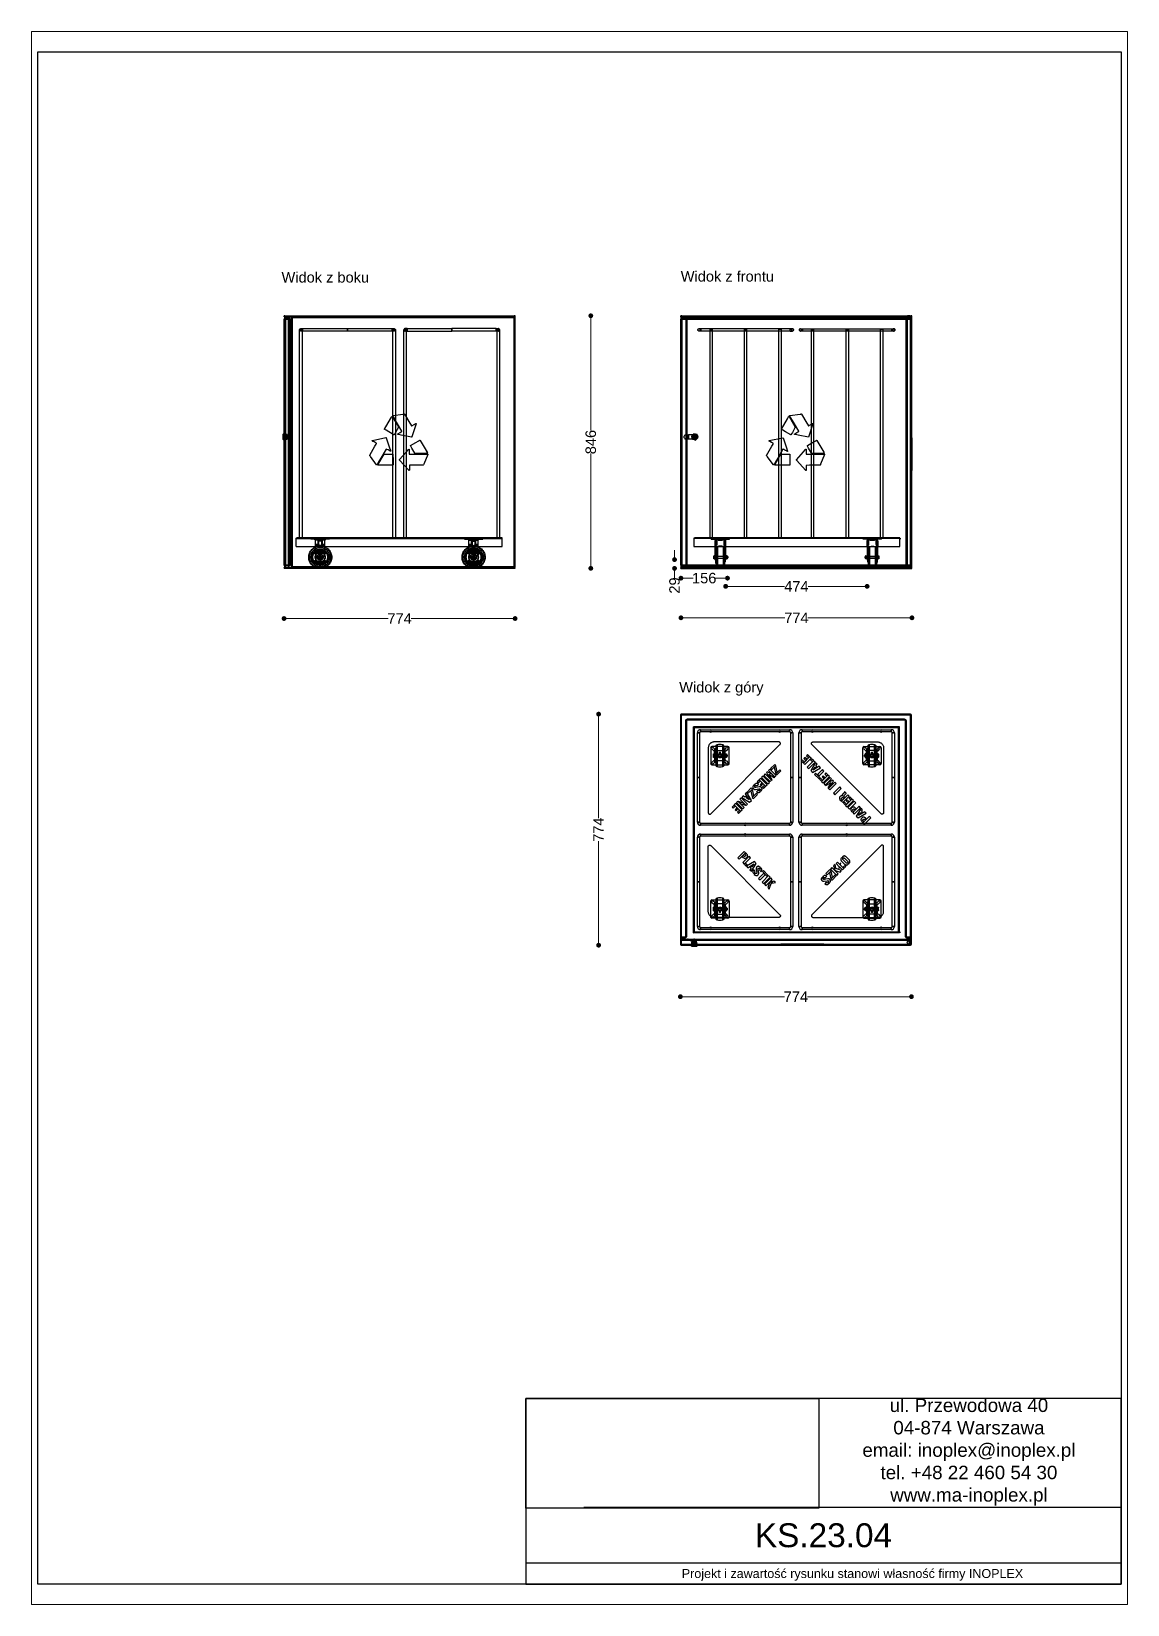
# Paper-space layout 'Układ1' of a CAD drawing. Header units: millimetres. Extents: x 1 to 201, y 2 to 289.
# The model-space entities are those that its viewports show. They can reach past a viewport. Long polylines and large blocks are cut down to what shows.
import ezdxf

# ---------------------------------------------------------------- set-up
doc = ezdxf.new("R2010")
doc.units = ezdxf.units.MM
doc.header["$LTSCALE"] = 3
doc.layers.add('DomyÅ›lny', color=7, linetype='Continuous')
doc.styles.get("Standard").update_dxf_attribs({"font": 'arial.ttf'})
doc.dimstyles.new('MATEUSZ', dxfattribs={"dimtxt": 35, "dimasz": 16, "dimexe": 0.18, "dimexo": 0.0625, "dimgap": 0.09, "dimtad": 0, "dimdec": 0, "dimdsep": 46, "dimtxsty": 'Standard', "dimblk": 'DOT', "dimcen": 0.09, "dimse1": 1, "dimse2": 1, "dimadec": 0, "dimazin": 0, "dimtfac": 1, "dimtdec": 0, "dimtofl": 0, "dimtmove": 0, "dimatfit": 3, "dimfxl": 1, "dimtolj": 1, "dimtzin": 0, "dimlwd": 9, "dimlwe": 9, "dimarcsym": 0})
picture_1 = doc.add_image_def('image1.jpg', size_in_pixel=(1896, 709))

psp = doc.layouts.new('Układ1')

msp = doc.modelspace()

# ---------------------------------------------------------------- texts
for s, p in [('Widok z boku', (11182.6, 28911.9)), ('Widok z frontu', (12519.8, 28915.1)), ('Widok z góry', (12514.6, 27538.9))]:
    msp.add_text(s, height=34.962).set_placement(p)
at = {"attachment_point": 5}
for s, width, gutter_width, heights, insert, char_height in [('ul. Przewodowa 40\\P04-874 Warszawa\\Pemail: inoplex@inoplex.pl\\Ptel. +48 22 460 54 30\\Pwww.ma-inoplex.pl', 1019.877, 1, [432.7], (13485.1, 24994.8), 45), ('KS.23.04', 1993.625, 1, [0], (12997.9, 24715.8), 80), ('\\pxqc;Projekt i zawartość rysunku stanowi własność firmy INOPLEX ', 1800.088, 12.5, [70.5], (13095, 24583.6), 30)]:
    msp.add_mtext_dynamic_manual_height_columns(s, width=width, gutter_width=gutter_width, heights=heights, dxfattribs=dict(at, insert=insert, char_height=char_height))

# ---------------------------------------------------------------- blocks, each defined once
blk = doc.blocks.new('_Dot')
at = {"color": 0, "linetype": 'ByBlock', "lineweight": -2}
blk.add_line((-0.5, 0), (-1, 0), dxfattribs=at)
at = {"color": 0, "linetype": 'ByBlock', "const_width": 0.5}
blk.add_lwpolyline([(-0.25, 0, 1), (0.25, 0, 1)], format="xyb", close=True, dxfattribs=at)
blk = doc.blocks.new('*D13')
at = {"color": 0, "lineweight": 9, "transparency": 16777216}
for p, q in [((11207, 27786.6), (11539.4, 27786.6)), ((11949, 27786.6), (11616.5, 27786.6))]:
    blk.add_line(p, q, dxfattribs=at)
at = {"layer": 'Defpoints', "color": 0, "transparency": 16777216}
for p in [(11191, 27954.7), (11965, 27954.7), (11965, 27786.6)]:
    blk.add_point(p, dxfattribs=at)
at = {"color": 0, "lineweight": 9, "transparency": 16777216, "xscale": 16, "yscale": 16, "zscale": 16, "rotation": 180}
blk.add_blockref('_Dot', (11191, 27786.6), dxfattribs=at)
at = {"color": 0, "lineweight": 9, "transparency": 16777216, "xscale": 16, "yscale": 16, "zscale": 16}
blk.add_blockref('_Dot', (11965, 27786.6), dxfattribs=at)
at = {"color": 0, "transparency": 16777216, "insert": (11578, 27786.6), "char_height": 35, "attachment_point": 5}
blk.add_mtext('\\A1;774', dxfattribs=at)
blk = doc.blocks.new('*D14')
at = {"color": 0, "lineweight": 9, "transparency": 16777216}
for p, q in [((12536.3, 27789), (12868.7, 27789)), ((13278.3, 27789), (12945.8, 27789))]:
    blk.add_line(p, q, dxfattribs=at)
at = {"layer": 'Defpoints', "color": 0, "transparency": 16777216}
for p in [(12520.3, 27954.6), (13294.3, 27954.6), (13294.3, 27789)]:
    blk.add_point(p, dxfattribs=at)
at = {"color": 0, "lineweight": 9, "transparency": 16777216, "xscale": 16, "yscale": 16, "zscale": 16, "rotation": 180}
blk.add_blockref('_Dot', (12520.3, 27789), dxfattribs=at)
at = {"color": 0, "lineweight": 9, "transparency": 16777216, "xscale": 16, "yscale": 16, "zscale": 16}
blk.add_blockref('_Dot', (13294.3, 27789), dxfattribs=at)
at = {"color": 0, "transparency": 16777216, "insert": (12907.3, 27789), "char_height": 35, "attachment_point": 5}
blk.add_mtext('\\A1;774', dxfattribs=at)
blk = doc.blocks.new('*D15')
at = {"color": 0, "lineweight": 9, "transparency": 16777216}
for p, q in [((12218.5, 28784.5), (12218.5, 28416.3)), ((12218.5, 27970.7), (12218.5, 28338.8))]:
    blk.add_line(p, q, dxfattribs=at)
at = {"layer": 'Defpoints', "color": 0, "transparency": 16777216}
for p in [(11965, 28800.5), (12218.5, 28800.5), (11965, 27954.7)]:
    blk.add_point(p, dxfattribs=at)
at = {"color": 0, "lineweight": 9, "transparency": 16777216, "xscale": 16, "yscale": 16, "zscale": 16}
for p, rotation in [((12218.5, 28800.5), 90), ((12218.5, 27954.7), 270)]:
    blk.add_blockref('_Dot', p, dxfattribs=dict(at, rotation=rotation))
at = {"color": 0, "transparency": 16777216, "insert": (12218.5, 28377.6), "char_height": 35, "attachment_point": 5, "rotation": 90}
blk.add_mtext('\\A1;846', dxfattribs=at)
blk = doc.blocks.new('*D16')
at = {"color": 0, "lineweight": 9, "transparency": 16777216}
for p, q in [((12244.5, 27450.4), (12244.5, 27118)), ((12244.5, 26708.4), (12244.5, 27040.9))]:
    blk.add_line(p, q, dxfattribs=at)
at = {"layer": 'Defpoints', "color": 0, "transparency": 16777216}
for p in [(12521.5, 27466.4), (12244.5, 26692.4), (12521.5, 26692.4)]:
    blk.add_point(p, dxfattribs=at)
at = {"color": 0, "lineweight": 9, "transparency": 16777216, "xscale": 16, "yscale": 16, "zscale": 16}
for p, rotation in [((12244.5, 27466.4), 90), ((12244.5, 26692.4), 270)]:
    blk.add_blockref('_Dot', p, dxfattribs=dict(at, rotation=rotation))
at = {"color": 0, "transparency": 16777216, "insert": (12244.5, 27079.4), "char_height": 35, "attachment_point": 5, "rotation": 90}
blk.add_mtext('\\A1;774', dxfattribs=at)
blk = doc.blocks.new('*D17')
at = {"color": 0, "lineweight": 9, "transparency": 16777216}
for p, q in [((12534.5, 26520.1), (12867, 26520.1)), ((13276.5, 26520.1), (12944.1, 26520.1))]:
    blk.add_line(p, q, dxfattribs=at)
at = {"layer": 'Defpoints', "color": 0, "transparency": 16777216}
for p in [(12518.5, 26720.4), (13292.5, 26720.4), (13292.5, 26520.1)]:
    blk.add_point(p, dxfattribs=at)
at = {"color": 0, "lineweight": 9, "transparency": 16777216, "xscale": 16, "yscale": 16, "zscale": 16, "rotation": 180}
blk.add_blockref('_Dot', (12518.5, 26520.1), dxfattribs=at)
at = {"color": 0, "lineweight": 9, "transparency": 16777216, "xscale": 16, "yscale": 16, "zscale": 16}
blk.add_blockref('_Dot', (13292.5, 26520.1), dxfattribs=at)
at = {"color": 0, "transparency": 16777216, "insert": (12905.5, 26520.1), "char_height": 35, "attachment_point": 5}
blk.add_mtext('\\A1;774', dxfattribs=at)
blk = doc.blocks.new('*D18')
at = {"color": 0, "lineweight": 9, "transparency": 16777216}
for p, q in [((12536.3, 27921.8), (12561.2, 27921.8)), ((12660.3, 27921.8), (12635.4, 27921.8))]:
    blk.add_line(p, q, dxfattribs=at)
at = {"layer": 'Defpoints', "color": 0, "transparency": 16777216}
for p in [(12676.3, 27976.1), (12520.3, 27965.6), (12520.3, 27921.8)]:
    blk.add_point(p, dxfattribs=at)
at = {"color": 0, "lineweight": 9, "transparency": 16777216, "xscale": 16, "yscale": 16, "zscale": 16, "rotation": 180}
blk.add_blockref('_Dot', (12520.3, 27921.8), dxfattribs=at)
at = {"color": 0, "lineweight": 9, "transparency": 16777216, "xscale": 16, "yscale": 16, "zscale": 16}
blk.add_blockref('_Dot', (12676.3, 27921.8), dxfattribs=at)
at = {"color": 0, "transparency": 16777216, "insert": (12598.3, 27921.8), "char_height": 35, "attachment_point": 5}
blk.add_mtext('\\A1;156', dxfattribs=at)
blk = doc.blocks.new('*D19')
at = {"color": 0, "lineweight": 9, "transparency": 16777216}
for p, q in [((12499, 27999.8), (12499, 28015.8)), ((12499, 27938.6), (12499, 27922.6))]:
    blk.add_line(p, q, dxfattribs=at)
at = {"layer": 'Defpoints', "color": 0, "transparency": 16777216}
for p in [(12670.2, 27983.8), (12499, 27954.6), (12520.3, 27954.6)]:
    blk.add_point(p, dxfattribs=at)
at = {"color": 0, "lineweight": 9, "transparency": 16777216, "xscale": 16, "yscale": 16, "zscale": 16}
for p, rotation in [((12499, 27983.8), 270), ((12499, 27954.6), 90)]:
    blk.add_blockref('_Dot', p, dxfattribs=dict(at, rotation=rotation))
at = {"color": 0, "transparency": 16777216, "insert": (12499, 27897.1), "char_height": 35, "attachment_point": 5, "rotation": 90}
blk.add_mtext('\\A1;29', dxfattribs=at)
blk = doc.blocks.new('*D21')
at = {"color": 0, "lineweight": 9, "transparency": 16777216}
for p, q in [((12686.2, 27894.4), (12867.8, 27894.4)), ((13128.2, 27894.4), (12946.6, 27894.4))]:
    blk.add_line(p, q, dxfattribs=at)
at = {"layer": 'Defpoints', "color": 0, "transparency": 16777216}
for p in [(12670.2, 27983.8), (13144.2, 27983.8), (13144.2, 27894.4)]:
    blk.add_point(p, dxfattribs=at)
at = {"color": 0, "lineweight": 9, "transparency": 16777216, "xscale": 16, "yscale": 16, "zscale": 16, "rotation": 180}
blk.add_blockref('_Dot', (12670.2, 27894.4), dxfattribs=at)
at = {"color": 0, "lineweight": 9, "transparency": 16777216, "xscale": 16, "yscale": 16, "zscale": 16}
blk.add_blockref('_Dot', (13144.2, 27894.4), dxfattribs=at)
at = {"color": 0, "transparency": 16777216, "insert": (12907.2, 27894.4), "char_height": 35, "attachment_point": 5}
blk.add_mtext('\\A1;474', dxfattribs=at)

# ---------------------------------------------------------------- dimensions: what is measured, and where the dimension line sits
for base, p1, p2, picture, middle in [((12218.5, 28800.5), (11965, 27954.7), (11965, 28800.5), '*D15', (12218.5, 28377.6)), ((12499, 27954.6), (12670.2, 27983.8), (12520.3, 27954.6), '*D19', (12499, 27897.1)), ((12244.5, 26692.4), (12521.5, 27466.4), (12521.5, 26692.4), '*D16', (12244.5, 27079.4))]:
    dim = msp.add_linear_dim(base=base, p1=p1, p2=p2, angle=90, dimstyle='MATEUSZ')
    dim.commit()
    dim.dimension.update_dxf_attribs({"geometry": picture, "text_midpoint": middle})
for base, p1, p2, picture, middle in [((12520.3, 27921.8), (12676.3, 27976.1), (12520.3, 27965.6), '*D18', (12598.3, 27921.8)), ((13144.2, 27894.4), (12670.2, 27983.8), (13144.2, 27983.8), '*D21', (12907.2, 27894.4)), ((11965, 27786.6), (11191, 27954.7), (11965, 27954.7), '*D13', (11578, 27786.6)), ((13294.3, 27789), (12520.3, 27954.6), (13294.3, 27954.6), '*D14', (12907.3, 27789)), ((13292.5, 26520.1), (12518.5, 26720.4), (13292.5, 26720.4), '*D17', (12905.5, 26520.1))]:
    dim = msp.add_linear_dim(base=base, p1=p1, p2=p2, dimstyle='MATEUSZ')
    dim.commit()
    dim.dimension.update_dxf_attribs({"geometry": picture, "text_midpoint": middle})

# ---------------------------------------------------------------- linework, layer by layer
for p, q in [((13995, 24809.6), (12194.9, 24809.6)), ((13994.7, 24623), (12001.1, 24623))]:
    msp.add_line(p, q)
for points in [[(10366.2, 24552.5), (10366.2, 29684.6), (13995, 29684.6), (13995, 24552.5)], [(12001.1, 24552.5), (13995, 24552.5), (13995, 25174.2), (12001.1, 25174.2)]]:
    msp.add_lwpolyline(points, close=True)
at = {"layer": 'DomyÅ›lny'}
for p, q in [((11191, 28797.4), (11191, 28800.5)), ((11191, 27965.7), (11191, 28789.5)), ((11194, 28797.4), (11194, 28800.5)), ((11194, 28800.5), (11962, 28800.5)), ((11194, 28797.4), (11962, 28797.4)), ((11194, 28792.4), (11208, 28792.4)), ((11194, 27965.7), (11194, 28789.5)), ((11194, 28789.5), (11208, 28789.5)), ((11196.8, 28797.4), (11196.8, 28800.5)), ((11196.8, 28792.4), (11196.8, 28797.4)), ((11196.8, 27962.7), (11196.8, 28792.4)), ((11204.8, 28800.5), (11204.8, 28797.4)), ((11204.8, 28797.4), (11204.8, 28792.4)), ((11204.8, 28792.4), (11204.8, 27962.7)), ((11208, 28789.5), (11208, 27965.7)), ((11211, 28789.5), (11211, 27965.7)), ((11216, 27960.7), (11216, 28794.5)), ((11219, 28794.5), (11962, 28794.5)), ((11219, 27960.7), (11219, 28794.5)), ((11284.2, 28797.4), (11284.2, 28800.5)), ((11292.7, 28797.4), (11292.7, 28800.5)), ((11304.2, 28797.4), (11304.2, 28800.5)), ((11378.9, 28797.4), (11378.9, 28800.5)), ((11384.1, 28797.4), (11384.1, 28800.5)), ((11390.1, 28797.4), (11390.1, 28800.5)), ((11393.9, 28797.4), (11393.9, 28800.5)), ((11395, 28797.4), (11395, 28800.5)), ((11396.6, 28797.4), (11396.6, 28800.5)), ((11396.9, 28797.4), (11396.9, 28800.5)), ((11397.6, 28797.4), (11397.6, 28800.5)), ((11397.7, 28797.4), (11397.7, 28800.5)), ((11398.4, 28797.4), (11398.4, 28800.5)), ((11398.8, 28797.4), (11398.8, 28800.5)), ((11400.2, 28797.4), (11400.2, 28800.5)), ((11400.6, 28797.4), (11400.6, 28800.5)), ((11401.3, 28797.4), (11401.3, 28800.5)), ((11401.6, 28797.4), (11401.6, 28800.5)), ((11402.4, 28797.4), (11402.4, 28800.5)), ((11402.7, 28797.4), (11402.7, 28800.5)), ((11404.1, 28797.4), (11404.1, 28800.5)), ((11404.4, 28797.4), (11404.4, 28800.5)), ((11405.4, 28797.4), (11405.4, 28800.5)), ((11405.7, 28797.4), (11405.7, 28800.5)), ((11406.5, 28797.4), (11406.5, 28800.5)), ((11407.2, 28797.4), (11407.2, 28800.5)), ((11407.3, 28800.5), (11407.3, 28797.4)), ((11408.7, 28797.4), (11408.7, 28800.5)), ((11409.8, 28797.4), (11409.8, 28800.5)), ((11411.2, 28797.4), (11411.2, 28800.5)), ((11411.4, 28797.4), (11411.4, 28800.5)), ((11412.4, 28797.4), (11412.4, 28800.5)), ((11413.7, 28797.4), (11413.7, 28800.5)), ((11414.8, 28797.4), (11414.8, 28800.5)), ((11416, 28797.4), (11416, 28800.5)), ((11416.2, 28797.4), (11416.2, 28800.5)), ((11416.8, 28797.4), (11416.8, 28800.5)), ((11417.2, 28797.4), (11417.2, 28800.5)), ((11418, 28800.5), (11418, 28797.4)), ((11418.9, 28797.4), (11418.9, 28800.5)), ((11419.1, 28797.4), (11419.1, 28800.5)), ((11419.6, 28797.4), (11419.6, 28800.5)), ((11420.8, 28797.4), (11420.8, 28800.5)), ((11421.7, 28797.4), (11421.7, 28800.5)), ((11422.4, 28797.4), (11422.4, 28800.5)), ((11422.8, 28797.4), (11422.8, 28800.5)), ((11423.9, 28797.4), (11423.9, 28800.5)), ((11424.3, 28797.4), (11424.3, 28800.5)), ((11424.4, 28800.5), (11424.4, 28797.4)), ((11424.9, 28797.4), (11424.9, 28800.5)), ((11426, 28797.4), (11426, 28800.5)), ((11426.6, 28797.4), (11426.6, 28800.5)), ((11426.9, 28797.4), (11426.9, 28800.5)), ((11428.3, 28797.4), (11428.3, 28800.5)), ((11429.5, 28797.4), (11429.5, 28800.5)), ((11429.8, 28797.4), (11429.8, 28800.5)), ((11430.7, 28797.4), (11430.7, 28800.5)), ((11431.3, 28797.4), (11431.3, 28800.5)), ((11431.6, 28797.4), (11431.6, 28800.5)), ((11432, 28797.4), (11432, 28800.5)), ((11433.2, 28797.4), (11433.2, 28800.5)), ((11433.6, 28797.4), (11433.6, 28800.5)), ((11434.5, 28797.4), (11434.5, 28800.5)), ((11435.7, 28797.4), (11435.7, 28800.5)), ((11437.2, 28797.4), (11437.2, 28800.5)), ((11437.5, 28797.4), (11437.5, 28800.5)), ((11438, 28797.4), (11438, 28800.5)), ((11438.5, 28797.4), (11438.5, 28800.5)), ((11439, 28797.4), (11439, 28800.5)), ((11440.3, 28797.4), (11440.3, 28800.5)), ((11440.5, 28797.4), (11440.5, 28800.5)), ((11440.9, 28797.4), (11440.9, 28800.5)), ((11441, 28797.4), (11441, 28800.5)), ((11442.1, 28797.4), (11442.1, 28800.5)), ((11443.3, 28797.4), (11443.3, 28800.5)), ((11443.6, 28797.4), (11443.6, 28800.5)), ((11444, 28797.4), (11444, 28800.5)), ((11445.8, 28797.4), (11445.8, 28800.5)), ((11446.1, 28797.4), (11446.1, 28800.5)), ((11446.8, 28797.4), (11446.8, 28800.5)), ((11448, 28797.4), (11448, 28800.5)), ((11448.2, 28797.4), (11448.2, 28800.5)), ((11448.4, 28797.4), (11448.4, 28800.5)), ((11449, 28800.5), (11449, 28797.4)), ((11449.1, 28797.4), (11449.1, 28800.5)), ((11449.4, 28797.4), (11449.4, 28800.5)), ((11449.9, 28797.4), (11449.9, 28800.5)), ((11450.3, 28797.4), (11450.3, 28800.5)), ((11450.7, 28797.4), (11450.7, 28800.5)), ((11451, 28797.4), (11451, 28800.5)), ((11451.4, 28797.4), (11451.4, 28800.5)), ((11452.7, 28797.4), (11452.7, 28800.5)), ((11453, 28797.4), (11453, 28800.5)), ((11453.1, 28800.5), (11453.1, 28797.4)), ((11453.7, 28797.4), (11453.7, 28800.5)), ((11454.8, 28797.4), (11454.8, 28800.5)), ((11455.3, 28800.5), (11455.3, 28797.4)), ((11455.5, 28797.4), (11455.5, 28800.5)), ((11456, 28797.4), (11456, 28800.5)), ((11456.6, 28797.4), (11456.6, 28800.5)), ((11458.3, 28797.4), (11458.3, 28800.5)), ((11459.5, 28797.4), (11459.5, 28800.5)), ((11459.7, 28797.4), (11459.7, 28800.5)), ((11460.6, 28797.4), (11460.6, 28800.5)), ((11461.1, 28800.5), (11461.1, 28797.4)), ((11461.7, 28797.4), (11461.7, 28800.5)), ((11462.8, 28797.4), (11462.8, 28800.5)), ((11463.1, 28797.4), (11463.1, 28800.5)), ((11463.6, 28797.4), (11463.6, 28800.5)), ((11463.9, 28797.4), (11463.9, 28800.5)), ((11464.5, 28797.4), (11464.5, 28800.5)), ((11465.1, 28797.4), (11465.1, 28800.5)), ((11465.4, 28797.4), (11465.4, 28800.5)), ((11465.6, 28797.4), (11465.6, 28800.5)), ((11466.5, 28797.4), (11466.5, 28800.5)), ((11467.3, 28797.4), (11467.3, 28800.5)), ((11467.6, 28797.4), (11467.6, 28800.5)), ((11469.4, 28797.4), (11469.4, 28800.5)), ((11471.3, 28797.4), (11471.3, 28800.5)), ((11472.2, 28797.4), (11472.2, 28800.5)), ((11479.3, 28797.4), (11479.3, 28800.5)), ((11481.7, 28797.4), (11481.7, 28800.5)), ((11481.9, 28797.4), (11481.9, 28800.5)), ((11482.4, 28797.4), (11482.4, 28800.5)), ((11482.6, 28797.4), (11482.6, 28800.5)), ((11483.5, 28800.5), (11483.5, 28797.4)), ((11484, 28797.4), (11484, 28800.5)), ((11485.2, 28797.4), (11485.2, 28800.5)), ((11486, 28797.4), (11486, 28800.5)), ((11487.4, 28797.4), (11487.4, 28800.5)), ((11488.2, 28797.4), (11488.2, 28800.5)), ((11488.9, 28797.4), (11488.9, 28800.5)), ((11489.3, 28797.4), (11489.3, 28800.5)), ((11489.9, 28800.5), (11489.9, 28797.4)), ((11491, 28797.4), (11491, 28800.5)), ((11496, 28797.4), (11496, 28800.5)), ((11499.6, 28797.4), (11499.6, 28800.5)), ((11500.5, 28797.4), (11500.5, 28800.5)), ((11505.3, 28797.4), (11505.3, 28800.5)), ((11521.1, 28797.4), (11521.1, 28800.5)), ((11524.6, 28797.4), (11524.6, 28800.5)), ((11526.1, 28800.5), (11526.1, 28797.4)), ((11596.4, 28797.4), (11596.4, 28800.5)), ((11601.2, 28797.4), (11601.2, 28800.5)), ((11602.1, 28797.4), (11602.1, 28800.5)), ((11605.7, 28797.4), (11605.7, 28800.5)), ((11610.7, 28797.4), (11610.7, 28800.5)), ((11612.4, 28797.4), (11612.4, 28800.5)), ((11613.5, 28800.5), (11613.5, 28797.4)), ((11614.3, 28797.4), (11614.3, 28800.5)), ((11617.1, 28797.4), (11617.1, 28800.5)), ((11617.6, 28797.4), (11617.6, 28800.5)), ((11619.8, 28800.5), (11619.8, 28797.4)), ((11622.4, 28797.4), (11622.4, 28800.5)), ((11623.4, 28797.4), (11623.4, 28800.5)), ((11624.9, 28797.4), (11624.9, 28800.5)), ((11629.8, 28797.4), (11629.8, 28800.5)), ((11630.3, 28797.4), (11630.3, 28800.5)), ((11631.3, 28797.4), (11631.3, 28800.5)), ((11632.4, 28797.4), (11632.4, 28800.5)), ((11632.6, 28797.4), (11632.6, 28800.5)), ((11633, 28797.4), (11633, 28800.5)), ((11634.8, 28797.4), (11634.8, 28800.5)), ((11635.1, 28797.4), (11635.1, 28800.5)), ((11635.2, 28797.4), (11635.2, 28800.5)), ((11636, 28797.4), (11636, 28800.5)), ((11636.2, 28797.4), (11636.2, 28800.5)), ((11637.8, 28797.4), (11637.8, 28800.5)), ((11639, 28797.4), (11639, 28800.5)), ((11639.4, 28797.4), (11639.4, 28800.5)), ((11639.6, 28797.4), (11639.6, 28800.5)), ((11641.4, 28797.4), (11641.4, 28800.5)), ((11642.6, 28797.4), (11642.6, 28800.5)), ((11644.6, 28797.4), (11644.6, 28800.5)), ((11644.9, 28797.4), (11644.9, 28800.5)), ((11646.3, 28797.4), (11646.3, 28800.5)), ((11646.7, 28797.4), (11646.7, 28800.5)), ((11647.4, 28800.5), (11647.4, 28797.4)), ((11648.2, 28797.4), (11648.2, 28800.5)), ((11650, 28797.4), (11650, 28800.5)), ((11650.2, 28797.4), (11650.2, 28800.5)), ((11651, 28797.4), (11651, 28800.5)), ((11651.5, 28797.4), (11651.5, 28800.5)), ((11651.7, 28797.4), (11651.7, 28800.5)), ((11652, 28797.4), (11652, 28800.5)), ((11653.7, 28800.5), (11653.7, 28797.4)), ((11653.9, 28797.4), (11653.9, 28800.5)), ((11654.4, 28797.4), (11654.4, 28800.5)), ((11656.3, 28797.4), (11656.3, 28800.5)), ((11656.6, 28797.4), (11656.6, 28800.5)), ((11658.4, 28797.4), (11658.4, 28800.5)), ((11659.3, 28797.4), (11659.3, 28800.5)), ((11659.5, 28797.4), (11659.5, 28800.5)), ((11660.1, 28797.4), (11660.1, 28800.5)), ((11660.2, 28797.4), (11660.2, 28800.5)), ((11661, 28797.4), (11661, 28800.5)), ((11663, 28797.4), (11663, 28800.5)), ((11663.6, 28797.4), (11663.6, 28800.5)), ((11665.1, 28797.4), (11665.1, 28800.5)), ((11665.9, 28797.4), (11665.9, 28800.5)), ((11666.5, 28797.4), (11666.5, 28800.5)), ((11666.9, 28797.4), (11666.9, 28800.5)), ((11668, 28797.4), (11668, 28800.5)), ((11668.5, 28797.4), (11668.5, 28800.5)), ((11668.5, 28797.4), (11668.5, 28800.5)), ((11669.8, 28797.4), (11669.8, 28800.5)), ((11670, 28797.4), (11670, 28800.5)), ((11672, 28797.4), (11672, 28800.5)), ((11672.3, 28797.4), (11672.3, 28800.5)), ((11673, 28797.4), (11673, 28800.5)), ((11673.4, 28797.4), (11673.4, 28800.5)), ((11674.3, 28797.4), (11674.3, 28800.5)), ((11674.5, 28797.4), (11674.5, 28800.5)), ((11675.7, 28797.4), (11675.7, 28800.5)), ((11676.1, 28797.4), (11676.1, 28800.5)), ((11677.5, 28797.4), (11677.5, 28800.5)), ((11677.6, 28797.4), (11677.6, 28800.5)), ((11678, 28797.4), (11678, 28800.5)), ((11679.6, 28797.4), (11679.6, 28800.5)), ((11680.6, 28797.4), (11680.6, 28800.5)), ((11681.3, 28797.4), (11681.3, 28800.5)), ((11682.5, 28797.4), (11682.5, 28800.5)), ((11682.9, 28797.4), (11682.9, 28800.5)), ((11684, 28797.4), (11684, 28800.5)), ((11684.6, 28797.4), (11684.6, 28800.5)), ((11685.6, 28800.5), (11685.6, 28797.4)), ((11685.7, 28797.4), (11685.7, 28800.5)), ((11686.2, 28797.4), (11686.2, 28800.5)), ((11686.5, 28797.4), (11686.5, 28800.5)), ((11687.3, 28797.4), (11687.3, 28800.5)), ((11687.5, 28797.4), (11687.5, 28800.5)), ((11687.7, 28797.4), (11687.7, 28800.5)), ((11689.8, 28797.4), (11689.8, 28800.5)), ((11690.7, 28797.4), (11690.7, 28800.5)), ((11691.5, 28800.5), (11691.5, 28797.4)), ((11692.9, 28797.4), (11692.9, 28800.5)), ((11694.6, 28797.4), (11694.6, 28800.5)), ((11695, 28797.4), (11695, 28800.5)), ((11695.9, 28797.4), (11695.9, 28800.5)), ((11697.9, 28797.4), (11697.9, 28800.5)), ((11698.6, 28797.4), (11698.6, 28800.5)), ((11699.6, 28797.4), (11699.6, 28800.5)), ((11699.7, 28797.4), (11699.7, 28800.5)), ((11700, 28797.4), (11700, 28800.5)), ((11702.1, 28797.4), (11702.1, 28800.5)), ((11702.7, 28797.4), (11702.7, 28800.5)), ((11703.7, 28797.4), (11703.7, 28800.5)), ((11704.7, 28797.4), (11704.7, 28800.5)), ((11704.8, 28797.4), (11704.8, 28800.5)), ((11705.7, 28797.4), (11705.7, 28800.5)), ((11706.9, 28797.4), (11706.9, 28800.5)), ((11707.4, 28797.4), (11707.4, 28800.5)), ((11708.5, 28797.4), (11708.5, 28800.5)), ((11709.3, 28797.4), (11709.3, 28800.5)), ((11709.7, 28797.4), (11709.7, 28800.5)), ((11710.5, 28797.4), (11710.5, 28800.5)), ((11711.7, 28797.4), (11711.7, 28800.5)), ((11712.8, 28797.4), (11712.8, 28800.5)), ((11714.1, 28797.4), (11714.1, 28800.5)), ((11714.1, 28797.4), (11714.1, 28800.5)), ((11715.3, 28800.5), (11715.3, 28797.4)), ((11716.2, 28797.4), (11716.2, 28800.5)), ((11716.3, 28797.4), (11716.3, 28800.5)), ((11716.9, 28797.4), (11716.9, 28800.5)), ((11717.8, 28797.4), (11717.8, 28800.5)), ((11718.2, 28797.4), (11718.2, 28800.5)), ((11719.3, 28797.4), (11719.3, 28800.5)), ((11719.9, 28797.4), (11719.9, 28800.5)), ((11720, 28797.4), (11720, 28800.5)), ((11721.2, 28797.4), (11721.2, 28800.5)), ((11721.2, 28797.4), (11721.2, 28800.5)), ((11722.7, 28797.4), (11722.7, 28800.5)), ((11723.5, 28797.4), (11723.5, 28800.5)), ((11724.1, 28797.4), (11724.1, 28800.5)), ((11724.9, 28797.4), (11724.9, 28800.5)), ((11725.1, 28797.4), (11725.1, 28800.5)), ((11725.4, 28797.4), (11725.4, 28800.5)), ((11726.3, 28797.4), (11726.3, 28800.5)), ((11726.9, 28797.4), (11726.9, 28800.5)), ((11727.4, 28797.4), (11727.4, 28800.5)), ((11727.7, 28797.4), (11727.7, 28800.5)), ((11728.4, 28797.4), (11728.4, 28800.5)), ((11728.7, 28797.4), (11728.7, 28800.5)), ((11728.9, 28797.4), (11728.9, 28800.5)), ((11729.6, 28797.4), (11729.6, 28800.5)), ((11731.1, 28797.4), (11731.1, 28800.5)), ((11732, 28797.4), (11732, 28800.5)), ((11732.6, 28800.5), (11732.6, 28797.4)), ((11733, 28797.4), (11733, 28800.5)), ((11733.9, 28797.4), (11733.9, 28800.5)), ((11734.7, 28797.4), (11734.7, 28800.5)), ((11734.7, 28797.4), (11734.7, 28800.5)), ((11736.1, 28797.4), (11736.1, 28800.5)), ((11736.5, 28797.4), (11736.5, 28800.5)), ((11737.5, 28797.4), (11737.5, 28800.5)), ((11738.8, 28797.4), (11738.8, 28800.5)), ((11739.6, 28797.4), (11739.6, 28800.5)), ((11740.3, 28797.4), (11740.3, 28800.5)), ((11740.3, 28797.4), (11740.3, 28800.5)), ((11741.9, 28797.4), (11741.9, 28800.5)), ((11743.4, 28797.4), (11743.4, 28800.5)), ((11743.9, 28797.4), (11743.9, 28800.5)), ((11744.2, 28797.4), (11744.2, 28800.5)), ((11744.7, 28797.4), (11744.7, 28800.5)), ((11745.3, 28797.4), (11745.3, 28800.5)), ((11746.7, 28797.4), (11746.7, 28800.5)), ((11748.2, 28797.4), (11748.2, 28800.5)), ((11748.6, 28797.4), (11748.6, 28800.5)), ((11748.7, 28797.4), (11748.7, 28800.5)), ((11749.6, 28797.4), (11749.6, 28800.5)), ((11750.3, 28797.4), (11750.3, 28800.5)), ((11751.7, 28797.4), (11751.7, 28800.5)), ((11752.3, 28797.4), (11752.3, 28800.5)), ((11752.5, 28797.4), (11752.5, 28800.5)), ((11753.2, 28797.4), (11753.2, 28800.5)), ((11753.5, 28797.4), (11753.5, 28800.5)), ((11753.9, 28797.4), (11753.9, 28800.5)), ((11754.5, 28797.4), (11754.5, 28800.5)), ((11754.7, 28797.4), (11754.7, 28800.5)), ((11755.9, 28797.4), (11755.9, 28800.5)), ((11757.3, 28797.4), (11757.3, 28800.5)), ((11757.7, 28797.4), (11757.7, 28800.5)), ((11757.9, 28797.4), (11757.9, 28800.5)), ((11758.3, 28797.4), (11758.3, 28800.5)), ((11759, 28797.4), (11759, 28800.5)), ((11760, 28797.4), (11760, 28800.5)), ((11760.8, 28797.4), (11760.8, 28800.5)), ((11761.1, 28797.4), (11761.1, 28800.5)), ((11761.6, 28797.4), (11761.6, 28800.5)), ((11762.6, 28797.4), (11762.6, 28800.5)), ((11763.3, 28797.4), (11763.3, 28800.5)), ((11763.4, 28797.4), (11763.4, 28800.5)), ((11764.3, 28797.4), (11764.3, 28800.5)), ((11764.6, 28797.4), (11764.6, 28800.5)), ((11764.9, 28797.4), (11764.9, 28800.5)), ((11766.2, 28797.4), (11766.2, 28800.5)), ((11766.8, 28797.4), (11766.8, 28800.5)), ((11767.9, 28797.4), (11767.9, 28800.5)), ((11769, 28797.4), (11769, 28800.5)), ((11769.6, 28797.4), (11769.6, 28800.5)), ((11771.4, 28797.4), (11771.4, 28800.5)), ((11771.6, 28797.4), (11771.6, 28800.5)), ((11774.5, 28797.4), (11774.5, 28800.5)), ((11775.7, 28797.4), (11775.7, 28800.5)), ((11775.9, 28797.4), (11775.9, 28800.5)), ((11777.4, 28797.4), (11777.4, 28800.5)), ((11778.3, 28797.4), (11778.3, 28800.5)), ((11778.6, 28797.4), (11778.6, 28800.5)), ((11779.4, 28797.4), (11779.4, 28800.5)), ((11780.2, 28797.4), (11780.2, 28800.5)), ((11782.3, 28797.4), (11782.3, 28800.5)), ((11782.8, 28797.4), (11782.8, 28800.5)), ((11784.9, 28797.4), (11784.9, 28800.5)), ((11785.5, 28797.4), (11785.5, 28800.5)), ((11786, 28797.4), (11786, 28800.5)), ((11787.7, 28797.4), (11787.7, 28800.5)), ((11790.3, 28797.4), (11790.3, 28800.5)), ((11791.4, 28797.4), (11791.4, 28800.5)), ((11791.9, 28797.4), (11791.9, 28800.5)), ((11792.7, 28797.4), (11792.7, 28800.5)), ((11796, 28797.4), (11796, 28800.5)), ((11796.4, 28797.4), (11796.4, 28800.5)), ((11797.4, 28797.4), (11797.4, 28800.5)), ((11800.9, 28797.4), (11800.9, 28800.5)), ((11801.6, 28797.4), (11801.6, 28800.5)), ((11802.5, 28797.4), (11802.5, 28800.5)), ((11804, 28797.4), (11804, 28800.5)), ((11805.2, 28797.4), (11805.2, 28800.5)), ((11806.2, 28797.4), (11806.2, 28800.5)), ((11808, 28797.4), (11808, 28800.5)), ((11808.9, 28797.4), (11808.9, 28800.5)), ((11809.8, 28797.4), (11809.8, 28800.5)), ((11810, 28797.4), (11810, 28800.5)), ((11811.6, 28797.4), (11811.6, 28800.5)), ((11811.9, 28797.4), (11811.9, 28800.5)), ((11813.6, 28797.4), (11813.6, 28800.5)), ((11815.4, 28797.4), (11815.4, 28800.5)), ((11816, 28797.4), (11816, 28800.5)), ((11817.2, 28797.4), (11817.2, 28800.5)), ((11819.2, 28797.4), (11819.2, 28800.5)), ((11819.6, 28797.4), (11819.6, 28800.5)), ((11822.1, 28797.4), (11822.1, 28800.5)), ((11822.9, 28797.4), (11822.9, 28800.5)), ((11825.6, 28797.4), (11825.6, 28800.5)), ((11829.2, 28797.4), (11829.2, 28800.5)), ((11851.7, 28797.4), (11851.7, 28800.5)), ((11863.2, 28797.4), (11863.2, 28800.5)), ((11871.7, 28797.4), (11871.7, 28800.5)), ((11962, 28797.4), (11962, 28800.5)), ((11962, 27960.7), (11962, 28794.5)), ((11965, 28797.4), (11965, 28800.5)), ((11965, 27960.7), (11965, 28794.5)), ((12520.3, 28797.3), (12520.3, 28800.3)), ((12520.3, 28794.3), (12520.3, 27960.6)), ((12520.3, 27965.6), (12520.3, 28789.3)), ((12523.3, 28797.3), (12523.3, 28800.3)), ((12523.3, 28800.3), (13291.3, 28800.3)), ((12523.3, 28797.3), (13291.3, 28797.3)), ((12523.3, 28794.3), (12523.3, 28791.9)), ((12523.3, 28794.3), (12537.3, 28794.3)), ((12523.3, 28792.3), (13291.3, 28792.3)), ((12523.3, 28791.9), (12523.3, 27962.8)), ((12523.3, 27965.6), (12523.3, 28789.3)), ((12523.3, 28789.3), (13291.3, 28789.3)), ((12537.3, 28794.3), (12537.3, 28792.3)), ((12537.3, 28792.3), (12537.3, 27962.6)), ((12540.3, 28794.3), (12540.3, 28792.3)), ((12540.3, 28792.3), (12540.3, 27962.6)), ((13271.3, 28794.3), (12543.3, 28794.3)), ((12613.5, 28797.3), (12613.5, 28800.3)), ((12622, 28797.3), (12622, 28800.3)), ((12633.5, 28797.3), (12633.5, 28800.3)), ((12693.8, 28797.3), (12693.8, 28800.3)), ((12697.5, 28797.3), (12697.5, 28800.3)), ((12700.2, 28797.3), (12700.2, 28800.3)), ((12700.9, 28797.3), (12700.9, 28800.3)), ((12703.5, 28797.3), (12703.5, 28800.3)), ((12703.9, 28797.3), (12703.9, 28800.3)), ((12705.8, 28797.3), (12705.8, 28800.3)), ((12707, 28797.3), (12707, 28800.3)), ((12708.5, 28797.3), (12708.5, 28800.3)), ((12709.5, 28797.3), (12709.5, 28800.3)), ((12711.5, 28797.3), (12711.5, 28800.3)), ((12712.9, 28797.3), (12712.9, 28800.3)), ((12713.1, 28797.3), (12713.1, 28800.3)), ((12715, 28797.3), (12715, 28800.3)), ((12717.7, 28797.3), (12717.7, 28800.3)), ((12717.9, 28797.3), (12717.9, 28800.3)), ((12719.6, 28797.3), (12719.6, 28800.3)), ((12721.4, 28797.3), (12721.4, 28800.3)), ((12722.2, 28797.3), (12722.2, 28800.3)), ((12722.4, 28797.3), (12722.4, 28800.3)), ((12724.1, 28797.3), (12724.1, 28800.3)), ((12725.6, 28797.3), (12725.6, 28800.3)), ((12727.1, 28797.3), (12727.1, 28800.3)), ((12727.7, 28797.3), (12727.7, 28800.3)), ((12729.3, 28797.3), (12729.3, 28800.3)), ((12729.7, 28797.3), (12729.7, 28800.3)), ((12730.7, 28797.3), (12730.7, 28800.3)), ((12731.2, 28797.3), (12731.2, 28800.3)), ((12731.2, 28797.3), (12731.2, 28800.3)), ((12732.9, 28797.3), (12732.9, 28800.3)), ((12734.1, 28797.3), (12734.1, 28800.3)), ((12734.2, 28797.3), (12734.2, 28800.3)), ((12735.2, 28797.3), (12735.2, 28800.3)), ((12736.3, 28797.3), (12736.3, 28800.3)), ((12737.8, 28797.3), (12737.8, 28800.3)), ((12738.5, 28797.3), (12738.5, 28800.3)), ((12738.7, 28797.3), (12738.7, 28800.3)), ((12739, 28800.3), (12739, 28797.3)), ((12739.8, 28797.3), (12739.8, 28800.3)), ((12740.4, 28797.3), (12740.4, 28800.3)), ((12740.8, 28797.3), (12740.8, 28800.3)), ((12741.5, 28797.3), (12741.5, 28800.3)), ((12742.7, 28797.3), (12742.7, 28800.3)), ((12743.2, 28797.3), (12743.2, 28800.3)), ((12743.6, 28797.3), (12743.6, 28800.3)), ((12744.3, 28797.3), (12744.3, 28800.3)), ((12745.4, 28797.3), (12745.4, 28800.3)), ((12745.6, 28800.3), (12745.6, 28797.3)), ((12746.3, 28797.3), (12746.3, 28800.3)), ((12747.4, 28797.3), (12747.4, 28800.3)), ((12750.6, 28797.3), (12750.6, 28800.3)), ((12752.2, 28797.3), (12752.2, 28800.3)), ((12752.7, 28797.3), (12752.7, 28800.3)), ((12753.4, 28797.3), (12753.4, 28800.3)), ((12755.4, 28797.3), (12755.4, 28800.3)), ((12756.3, 28797.3), (12756.3, 28800.3)), ((12756.9, 28797.3), (12756.9, 28800.3)), ((12756.9, 28797.3), (12756.9, 28800.3)), ((12757.8, 28797.3), (12757.8, 28800.3)), ((12758.5, 28797.3), (12758.5, 28800.3)), ((12759.7, 28797.3), (12759.7, 28800.3)), ((12761.1, 28797.3), (12761.1, 28800.3)), ((12761.7, 28797.3), (12761.7, 28800.3)), ((12762.9, 28797.3), (12762.9, 28800.3)), ((12764.9, 28797.3), (12764.9, 28800.3)), ((12765.1, 28797.3), (12765.1, 28800.3)), ((12765.9, 28797.3), (12765.9, 28800.3)), ((12766.6, 28797.3), (12766.6, 28800.3)), ((12766.8, 28797.3), (12766.8, 28800.3)), ((12767.8, 28797.3), (12767.8, 28800.3)), ((12768.1, 28797.3), (12768.1, 28800.3)), ((12769.2, 28797.3), (12769.2, 28800.3)), ((12769.8, 28797.3), (12769.8, 28800.3)), ((12770.3, 28797.3), (12770.3, 28800.3)), ((12770.5, 28797.3), (12770.5, 28800.3)), ((12770.6, 28797.3), (12770.6, 28800.3)), ((12771.4, 28797.3), (12771.4, 28800.3)), ((12771.6, 28797.3), (12771.6, 28800.3)), ((12772.9, 28797.3), (12772.9, 28800.3)), ((12774.4, 28797.3), (12774.4, 28800.3)), ((12775.5, 28797.3), (12775.5, 28800.3)), ((12776.2, 28797.3), (12776.2, 28800.3)), ((12776.3, 28800.3), (12776.3, 28797.3)), ((12777.4, 28797.3), (12777.4, 28800.3)), ((12777.5, 28797.3), (12777.5, 28800.3)), ((12778.3, 28797.3), (12778.3, 28800.3)), ((12780.4, 28797.3), (12780.4, 28800.3)), ((12780.6, 28797.3), (12780.6, 28800.3)), ((12781.2, 28797.3), (12781.2, 28800.3)), ((12781.4, 28797.3), (12781.4, 28800.3)), ((12782.2, 28797.3), (12782.2, 28800.3)), ((12782.7, 28800.3), (12782.7, 28797.3)), ((12783.9, 28797.3), (12783.9, 28800.3)), ((12784.3, 28797.3), (12784.3, 28800.3)), ((12784.7, 28797.3), (12784.7, 28800.3)), ((12785, 28797.3), (12785, 28800.3)), ((12785.2, 28797.3), (12785.2, 28800.3)), ((12785.8, 28797.3), (12785.8, 28800.3)), ((12786.2, 28797.3), (12786.2, 28800.3)), ((12786.5, 28797.3), (12786.5, 28800.3)), ((12786.9, 28797.3), (12786.9, 28800.3)), ((12787.1, 28797.3), (12787.1, 28800.3)), ((12787.5, 28800.3), (12787.5, 28797.3)), ((12788.6, 28797.3), (12788.6, 28800.3)), ((12788.8, 28797.3), (12788.8, 28800.3)), ((12789.6, 28797.3), (12789.6, 28800.3)), ((12789.8, 28797.3), (12789.8, 28800.3)), ((12790, 28797.3), (12790, 28800.3)), ((12790.7, 28797.3), (12790.7, 28800.3)), ((12791.5, 28797.3), (12791.5, 28800.3)), ((12792.3, 28797.3), (12792.3, 28800.3)), ((12793.2, 28797.3), (12793.2, 28800.3)), ((12793.4, 28800.3), (12793.4, 28797.3)), ((12793.8, 28800.3), (12793.8, 28797.3)), ((12794.3, 28797.3), (12794.3, 28800.3)), ((12794.8, 28797.3), (12794.8, 28800.3)), ((12795.2, 28797.3), (12795.2, 28800.3)), ((12796.7, 28797.3), (12796.7, 28800.3)), ((12797.3, 28797.3), (12797.3, 28800.3)), ((12798.4, 28797.3), (12798.4, 28800.3)), ((12798.8, 28797.3), (12798.8, 28800.3)), ((12799, 28797.3), (12799, 28800.3)), ((12799.3, 28797.3), (12799.3, 28800.3)), ((12799.9, 28797.3), (12799.9, 28800.3)), ((12801.6, 28797.3), (12801.6, 28800.3)), ((12802, 28797.3), (12802, 28800.3)), ((12803.9, 28797.3), (12803.9, 28800.3)), ((12804.5, 28797.3), (12804.5, 28800.3)), ((12805.1, 28797.3), (12805.1, 28800.3)), ((12805.9, 28797.3), (12805.9, 28800.3)), ((12806.9, 28797.3), (12806.9, 28800.3)), ((12809, 28797.3), (12809, 28800.3)), ((12809.9, 28797.3), (12809.9, 28800.3)), ((12810.8, 28797.3), (12810.8, 28800.3)), ((12811.3, 28797.3), (12811.3, 28800.3)), ((12812.9, 28797.3), (12812.9, 28800.3)), ((12813.5, 28797.3), (12813.5, 28800.3)), ((12815.1, 28797.3), (12815.1, 28800.3)), ((12815.5, 28797.3), (12815.5, 28800.3)), ((12815.6, 28797.3), (12815.6, 28800.3)), ((12816.7, 28797.3), (12816.7, 28800.3)), ((12817.6, 28797.3), (12817.6, 28800.3)), ((12818.1, 28797.3), (12818.1, 28800.3)), ((12818.5, 28797.3), (12818.5, 28800.3)), ((12820.2, 28797.3), (12820.2, 28800.3)), ((12820.5, 28797.3), (12820.5, 28800.3)), ((12821.2, 28797.3), (12821.2, 28800.3)), ((12822.3, 28797.3), (12822.3, 28800.3)), ((12823.2, 28797.3), (12823.2, 28800.3)), ((12825.8, 28797.3), (12825.8, 28800.3)), ((12826, 28797.3), (12826, 28800.3)), ((12826.3, 28797.3), (12826.3, 28800.3)), ((12826.4, 28797.3), (12826.4, 28800.3)), ((12827, 28797.3), (12827, 28800.3)), ((12827.7, 28797.3), (12827.7, 28800.3)), ((12828.1, 28797.3), (12828.1, 28800.3)), ((12828.5, 28797.3), (12828.5, 28800.3)), ((12833.7, 28797.3), (12833.7, 28800.3)), ((12834.9, 28797.3), (12834.9, 28800.3)), ((12835, 28797.3), (12835, 28800.3)), ((12836.3, 28797.3), (12836.3, 28800.3)), ((12836.9, 28797.3), (12836.9, 28800.3)), ((12838.8, 28797.3), (12838.8, 28800.3)), ((12839.7, 28797.3), (12839.7, 28800.3)), ((12840.2, 28797.3), (12840.2, 28800.3)), ((12840.4, 28797.3), (12840.4, 28800.3)), ((12841.4, 28797.3), (12841.4, 28800.3)), ((12843.5, 28797.3), (12843.5, 28800.3)), ((12845.1, 28797.3), (12845.1, 28800.3)), ((12850.4, 28797.3), (12850.4, 28800.3)), ((12853.1, 28797.3), (12853.1, 28800.3)), ((12853.9, 28797.3), (12853.9, 28800.3)), ((12855.4, 28800.3), (12855.4, 28797.3)), ((12856.9, 28797.3), (12856.9, 28800.3)), ((12925, 28797.3), (12925, 28800.3)), ((12928.5, 28797.3), (12928.5, 28800.3)), ((12931.4, 28797.3), (12931.4, 28800.3)), ((12932.1, 28797.3), (12932.1, 28800.3)), ((12933.7, 28797.3), (12933.7, 28800.3)), ((12934.9, 28797.3), (12934.9, 28800.3)), ((12937, 28797.3), (12937, 28800.3)), ((12937.3, 28797.3), (12937.3, 28800.3)), ((12939.7, 28797.3), (12939.7, 28800.3)), ((12942.5, 28797.3), (12942.5, 28800.3)), ((12943.3, 28797.3), (12943.3, 28800.3)), ((12945.4, 28797.3), (12945.4, 28800.3)), ((12946.2, 28797.3), (12946.2, 28800.3)), ((12948.9, 28797.3), (12948.9, 28800.3)), ((12950.2, 28797.3), (12950.2, 28800.3)), ((12952.6, 28797.3), (12952.6, 28800.3)), ((12953.3, 28797.3), (12953.3, 28800.3)), ((12956.4, 28797.3), (12956.4, 28800.3)), ((12957.1, 28797.3), (12957.1, 28800.3)), ((12958.2, 28797.3), (12958.2, 28800.3)), ((12959.1, 28797.3), (12959.1, 28800.3)), ((12960, 28797.3), (12960, 28800.3)), ((12960.6, 28797.3), (12960.6, 28800.3)), ((12962.1, 28797.3), (12962.1, 28800.3)), ((12963.4, 28797.3), (12963.4, 28800.3)), ((12964.1, 28797.3), (12964.1, 28800.3)), ((12964.8, 28797.3), (12964.8, 28800.3)), ((12965.6, 28797.3), (12965.6, 28800.3)), ((12966.6, 28797.3), (12966.6, 28800.3)), ((12969.7, 28797.3), (12969.7, 28800.3)), ((12971.4, 28797.3), (12971.4, 28800.3)), ((12971.8, 28797.3), (12971.8, 28800.3)), ((12972.9, 28797.3), (12972.9, 28800.3)), ((12973.3, 28797.3), (12973.3, 28800.3)), ((12974.6, 28797.3), (12974.6, 28800.3)), ((12978, 28797.3), (12978, 28800.3)), ((12978.8, 28797.3), (12978.8, 28800.3)), ((12979.3, 28797.3), (12979.3, 28800.3)), ((12984.2, 28797.3), (12984.2, 28800.3)), ((12984.8, 28797.3), (12984.8, 28800.3)), ((12985.1, 28797.3), (12985.1, 28800.3)), ((12986.3, 28797.3), (12986.3, 28800.3)), ((12988.4, 28797.3), (12988.4, 28800.3)), ((12989.8, 28797.3), (12989.8, 28800.3)), ((12992.2, 28797.3), (12992.2, 28800.3)), ((12992.7, 28797.3), (12992.7, 28800.3)), ((12993.4, 28797.3), (12993.4, 28800.3)), ((12994.5, 28797.3), (12994.5, 28800.3)), ((12995.1, 28797.3), (12995.1, 28800.3)), ((12996, 28797.3), (12996, 28800.3)), ((12996.2, 28797.3), (12996.2, 28800.3)), ((12997.2, 28797.3), (12997.2, 28800.3)), ((12998.3, 28797.3), (12998.3, 28800.3)), ((12998.5, 28797.3), (12998.5, 28800.3)), ((12999.1, 28797.3), (12999.1, 28800.3)), ((12999.5, 28797.3), (12999.5, 28800.3)), ((13000.8, 28797.3), (13000.8, 28800.3)), ((13001, 28797.3), (13001, 28800.3)), ((13001.7, 28797.3), (13001.7, 28800.3)), ((13003.9, 28797.3), (13003.9, 28800.3)), ((13004.6, 28797.3), (13004.6, 28800.3)), ((13005.4, 28797.3), (13005.4, 28800.3)), ((13005.6, 28797.3), (13005.6, 28800.3)), ((13006.1, 28797.3), (13006.1, 28800.3)), ((13007.5, 28797.3), (13007.5, 28800.3)), ((13007.7, 28797.3), (13007.7, 28800.3)), ((13008.6, 28797.3), (13008.6, 28800.3)), ((13010.3, 28797.3), (13010.3, 28800.3)), ((13011.5, 28797.3), (13011.5, 28800.3)), ((13013, 28797.3), (13013, 28800.3)), ((13013.9, 28797.3), (13013.9, 28800.3)), ((13014.4, 28797.3), (13014.4, 28800.3)), ((13014.8, 28797.3), (13014.8, 28800.3)), ((13015.5, 28797.3), (13015.5, 28800.3)), ((13015.7, 28797.3), (13015.7, 28800.3)), ((13016.2, 28797.3), (13016.2, 28800.3)), ((13016.7, 28797.3), (13016.7, 28800.3)), ((13016.8, 28800.3), (13016.8, 28797.3)), ((13018, 28797.3), (13018, 28800.3)), ((13019.2, 28797.3), (13019.2, 28800.3)), ((13019.6, 28797.3), (13019.6, 28800.3)), ((13020.9, 28797.3), (13020.9, 28800.3)), ((13021.3, 28797.3), (13021.3, 28800.3)), ((13022.2, 28797.3), (13022.2, 28800.3)), ((13023.2, 28800.3), (13023.2, 28797.3)), ((13024.3, 28797.3), (13024.3, 28800.3)), ((13024.4, 28797.3), (13024.4, 28800.3)), ((13024.9, 28797.3), (13024.9, 28800.3)), ((13025.6, 28797.3), (13025.6, 28800.3)), ((13026.8, 28797.3), (13026.8, 28800.3)), ((13028.2, 28797.3), (13028.2, 28800.3)), ((13029.7, 28797.3), (13029.7, 28800.3)), ((13031.3, 28797.3), (13031.3, 28800.3)), ((13033, 28797.3), (13033, 28800.3)), ((13033.6, 28797.3), (13033.6, 28800.3)), ((13033.7, 28797.3), (13033.7, 28800.3)), ((13035, 28797.3), (13035, 28800.3)), ((13035.3, 28797.3), (13035.3, 28800.3)), ((13036.7, 28797.3), (13036.7, 28800.3)), ((13038, 28797.3), (13038, 28800.3)), ((13038.6, 28797.3), (13038.6, 28800.3)), ((13041, 28797.3), (13041, 28800.3)), ((13041.6, 28797.3), (13041.6, 28800.3)), ((13042.3, 28797.3), (13042.3, 28800.3)), ((13042.5, 28797.3), (13042.5, 28800.3)), ((13042.8, 28797.3), (13042.8, 28800.3)), ((13044.4, 28797.3), (13044.4, 28800.3)), ((13046.5, 28797.3), (13046.5, 28800.3)), ((13049.3, 28797.3), (13049.3, 28800.3)), ((13050.9, 28797.3), (13050.9, 28800.3)), ((13052, 28797.3), (13052, 28800.3)), ((13052.5, 28797.3), (13052.5, 28800.3)), ((13053, 28797.3), (13053, 28800.3)), ((13053.1, 28800.3), (13053.1, 28797.3)), ((13054.2, 28797.3), (13054.2, 28800.3)), ((13054.8, 28800.3), (13054.8, 28797.3)), ((13055.3, 28797.3), (13055.3, 28800.3)), ((13056.3, 28797.3), (13056.3, 28800.3)), ((13057.4, 28797.3), (13057.4, 28800.3)), ((13058.7, 28797.3), (13058.7, 28800.3)), ((13059.2, 28797.3), (13059.2, 28800.3)), ((13059.5, 28797.3), (13059.5, 28800.3)), ((13059.6, 28797.3), (13059.6, 28800.3)), ((13060.2, 28797.3), (13060.2, 28800.3)), ((13060.5, 28797.3), (13060.5, 28800.3)), ((13061.3, 28797.3), (13061.3, 28800.3)), ((13062.2, 28797.3), (13062.2, 28800.3)), ((13062.8, 28797.3), (13062.8, 28800.3)), ((13063.9, 28797.3), (13063.9, 28800.3)), ((13064.5, 28797.3), (13064.5, 28800.3)), ((13064.8, 28797.3), (13064.8, 28800.3)), ((13065.1, 28797.3), (13065.1, 28800.3)), ((13065.2, 28797.3), (13065.2, 28800.3)), ((13065.6, 28797.3), (13065.6, 28800.3)), ((13066.5, 28797.3), (13066.5, 28800.3)), ((13067.3, 28797.3), (13067.3, 28800.3)), ((13067.7, 28797.3), (13067.7, 28800.3)), ((13068.3, 28797.3), (13068.3, 28800.3)), ((13068.6, 28797.3), (13068.6, 28800.3)), ((13070.1, 28797.3), (13070.1, 28800.3)), ((13070.7, 28797.3), (13070.7, 28800.3)), ((13072.9, 28797.3), (13072.9, 28800.3)), ((13073.7, 28797.3), (13073.7, 28800.3)), ((13074.3, 28797.3), (13074.3, 28800.3)), ((13075.3, 28797.3), (13075.3, 28800.3)), ((13075.7, 28797.3), (13075.7, 28800.3)), ((13076.5, 28797.3), (13076.5, 28800.3)), ((13078.6, 28797.3), (13078.6, 28800.3)), ((13078.8, 28797.3), (13078.8, 28800.3)), ((13080, 28797.3), (13080, 28800.3)), ((13080.9, 28797.3), (13080.9, 28800.3)), ((13081.3, 28797.3), (13081.3, 28800.3)), ((13081.8, 28800.3), (13081.8, 28797.3)), ((13083.4, 28797.3), (13083.4, 28800.3)), ((13084.3, 28797.3), (13084.3, 28800.3)), ((13084.8, 28797.3), (13084.8, 28800.3)), ((13085.7, 28797.3), (13085.7, 28800.3)), ((13086.3, 28797.3), (13086.3, 28800.3)), ((13087.8, 28797.3), (13087.8, 28800.3)), ((13088, 28800.3), (13088, 28797.3)), ((13090.5, 28797.3), (13090.5, 28800.3)), ((13091.2, 28797.3), (13091.2, 28800.3)), ((13094.1, 28797.3), (13094.1, 28800.3)), ((13094.9, 28797.3), (13094.9, 28800.3)), ((13097, 28797.3), (13097, 28800.3)), ((13097.9, 28797.3), (13097.9, 28800.3)), ((13099.8, 28797.3), (13099.8, 28800.3)), ((13100.5, 28797.3), (13100.5, 28800.3)), ((13102.5, 28797.3), (13102.5, 28800.3)), ((13102.7, 28797.3), (13102.7, 28800.3)), ((13103.9, 28797.3), (13103.9, 28800.3)), ((13105.6, 28797.3), (13105.6, 28800.3)), ((13107.5, 28797.3), (13107.5, 28800.3)), ((13109.1, 28797.3), (13109.1, 28800.3)), ((13109.6, 28797.3), (13109.6, 28800.3)), ((13115.9, 28797.3), (13115.9, 28800.3)), ((13117.3, 28797.3), (13117.3, 28800.3)), ((13119.1, 28797.3), (13119.1, 28800.3)), ((13123.9, 28797.3), (13123.9, 28800.3)), ((13124.3, 28797.3), (13124.3, 28800.3)), ((13125.1, 28797.3), (13125.1, 28800.3)), ((13125.4, 28797.3), (13125.4, 28800.3)), ((13127.1, 28797.3), (13127.1, 28800.3)), ((13130.5, 28797.3), (13130.5, 28800.3)), ((13130.9, 28797.3), (13130.9, 28800.3)), ((13131.3, 28797.3), (13131.3, 28800.3)), ((13131.7, 28797.3), (13131.7, 28800.3)), ((13131.8, 28797.3), (13131.8, 28800.3)), ((13134.4, 28797.3), (13134.4, 28800.3)), ((13136.6, 28797.3), (13136.6, 28800.3)), ((13137.6, 28797.3), (13137.6, 28800.3)), ((13137.8, 28797.3), (13137.8, 28800.3)), ((13139.5, 28797.3), (13139.5, 28800.3)), ((13142.5, 28797.3), (13142.5, 28800.3)), ((13143, 28797.3), (13143, 28800.3)), ((13153, 28797.3), (13153, 28800.3)), ((13157.8, 28797.3), (13157.8, 28800.3)), ((13181, 28797.3), (13181, 28800.3)), ((13192.5, 28797.3), (13192.5, 28800.3)), ((13201, 28797.3), (13201, 28800.3)), ((13274.3, 28792.3), (13274.3, 28794.3)), ((13274.3, 28794.3), (13291.3, 28794.3)), ((13274.3, 27962.6), (13274.3, 28792.3)), ((13277.3, 28792.3), (13277.3, 28794.3)), ((13277.3, 28794.3), (13279.8, 28794.3)), ((13277.3, 27962.6), (13277.3, 28792.3)), ((13279.8, 28797.3), (13279.8, 28800.3)), ((13279.8, 28792.3), (13279.8, 28797.3)), ((13279.8, 28794.3), (13287.8, 28794.3)), ((13279.8, 27962.6), (13279.8, 28792.3)), ((13287.8, 28800.3), (13287.8, 28797.3)), ((13287.8, 28797.3), (13287.8, 28792.3)), ((13287.8, 28794.3), (13291.3, 28794.3)), ((13287.8, 28792.3), (13287.8, 27962.6)), ((13291.3, 28797.3), (13291.3, 28800.3)), ((13291.3, 28792.1), (13291.3, 28794.3)), ((13291.3, 27963), (13291.3, 28792.1)), ((13291.3, 27965.6), (13291.3, 28789.3)), ((13294.3, 28797.3), (13294.3, 28800.3)), ((13294.3, 27960.6), (13294.3, 28794.3)), ((13294.3, 27965.6), (13294.3, 28789.3)), ((11243.2, 28054.5), (11243.2, 28754.5)), ((11251.2, 28754.5), (11251.2, 28054.5)), ((11254.1, 28757.5), (11403.2, 28757.5)), ((11403.2, 28749.5), (11254.1, 28749.5)), ((11403.2, 28757.5), (11552.3, 28757.5)), ((11552.3, 28749.5), (11403.2, 28749.5)), ((11555.9, 28467.1), (11555.9, 28754.5)), ((11563.9, 28754.5), (11563.9, 28468.1)), ((11592, 28471.6), (11592, 28754.5)), ((11600, 28754.5), (11600, 28462.7)), ((11603.6, 28757.5), (11752.7, 28757.5)), ((11603.6, 28749.5), (11752.7, 28749.5)), ((11901.9, 28757.5), (11752.7, 28757.5)), ((11901.9, 28749.5), (11752.7, 28749.5)), ((11904.7, 28054.5), (11904.7, 28754.5)), ((11912.7, 28754.5), (11912.7, 28054.5)), ((12886.3, 28757.3), (12588.1, 28757.3)), ((12886.3, 28749.3), (12588.1, 28749.3)), ((12617.9, 28054.3), (12617.9, 28754.3)), ((12625.9, 28054.3), (12625.9, 28754.3)), ((12733.1, 28054.3), (12733.1, 28754.3)), ((12741.1, 28054.3), (12741.1, 28754.3)), ((12848.4, 28389.5), (12848.4, 28754.3)), ((12856.4, 28754.3), (12856.4, 28391.2)), ((12928.2, 28757.3), (13226.5, 28757.3)), ((13226.5, 28749.3), (12928.2, 28749.3)), ((12958.1, 28437.8), (12958.1, 28754.3)), ((12966.1, 28378.4), (12966.1, 28754.3)), ((13073.4, 28054.3), (13073.4, 28754.3)), ((13081.4, 28754.3), (13081.4, 28054.3)), ((13188.6, 28054.3), (13188.6, 28754.3)), ((13196.6, 28754.3), (13196.6, 28054.3)), ((11191, 28471.8), (11194, 28471.8)), ((11191, 28463.7), (11194, 28463.7)), ((11555.9, 28464.7), (11555.9, 28467.1)), ((11555.9, 28460.3), (11555.9, 28464.7)), ((11555.9, 28403.9), (11555.9, 28460.3)), ((11563.9, 28468.1), (11563.9, 28450)), ((11563.9, 28450), (11563.9, 28445.6)), ((11592, 28399.2), (11592, 28471.6)), ((11600, 28462.7), (11600, 28397.6)), ((11962, 28471.8), (11965, 28471.8)), ((11962, 28463.7), (11965, 28463.7)), ((12520.3, 28471.7), (12523.3, 28471.7)), ((12520.3, 28463.6), (12523.3, 28463.6)), ((13291.3, 28471.7), (13294.3, 28471.7)), ((13291.3, 28463.6), (13294.3, 28463.6)), ((11188, 28403.6), (11189.5, 28405.1)), ((11188, 28401.3), (11193.4, 28401.3)), ((11188, 28399.3), (11193.4, 28399.3)), ((11189.5, 28405.1), (11191, 28405.1)), ((11191, 28439.9), (11194, 28439.9)), ((11191, 28403.1), (11201, 28403.1)), ((11201, 28402.9), (11191, 28402.9)), ((11194, 28402.2), (11191, 28402.2)), ((11192.5, 28404.6), (11192.6, 28405)), ((11193, 28402.9), (11192.5, 28401.9)), ((11192.5, 28402.8), (11193, 28402.3)), ((11193, 28405.7), (11194.5, 28405.7)), ((11193, 28402.9), (11194.5, 28402.9)), ((11193, 28402.3), (11194.5, 28402.3)), ((11193, 28398), (11194.5, 28398)), ((11194.5, 28402.9), (11195, 28401.9)), ((11194.5, 28402.3), (11195, 28402.8)), ((11194.8, 28405), (11195, 28404.6)), ((11201, 28397.3), (11201, 28402.9)), ((11201, 28401.9), (11203.8, 28401.9)), ((11203.8, 28400.1), (11204.8, 28400.1)), ((11204.8, 28401.6), (11206.8, 28401.6)), ((11204.8, 28399.8), (11206.8, 28399.8)), ((11204.8, 28399.8), (11206.8, 28399.8)), ((11204.8, 28398.5), (11206.8, 28398.5)), ((11204.8, 28398.5), (11206.8, 28398.5)), ((11205, 28401.6), (11205, 28388.6)), ((11206.9, 28401.6), (11205, 28401.6)), ((11206.8, 28401.1), (11207.8, 28401.1)), ((11206.8, 28397.4), (11207.8, 28397.4)), ((11211.2, 28401.6), (11206.9, 28401.6)), ((11207.8, 28399.1), (11208.9, 28399.1)), ((11209.3, 28388.6), (11209.3, 28401.6)), ((11209.4, 28401.6), (11209.4, 28388.6)), ((11211.4, 28399.9), (11209.4, 28399.9)), ((11211.2, 28401.6), (11211.2, 28388.6)), ((11211.4, 28388.6), (11211.4, 28401.6)), ((11555.9, 28337.5), (11555.9, 28403.9)), ((11563.9, 28445.6), (11563.9, 28409.4)), ((11563.9, 28409.4), (11563.9, 28054.5)), ((11592, 28334.3), (11592, 28399.2)), ((11600, 28397.6), (11600, 28343.4)), ((11962, 28439.9), (11965, 28439.9)), ((11965, 28402.2), (11962, 28402.2)), ((12520.3, 28439.8), (12523.3, 28439.8)), ((12523.3, 28402), (12520.3, 28402)), ((12536.3, 28401.5), (12544.5, 28401.5)), ((12544.5, 28401.5), (12544.5, 28388.5)), ((12545.3, 28401.5), (12546, 28401.5)), ((12545.3, 28388.5), (12545.3, 28401.5)), ((12557, 28401.5), (12545.3, 28401.5)), ((12546, 28401.5), (12546, 28388.5)), ((12557, 28401.5), (12557, 28388.5)), ((12557.7, 28401.5), (12557, 28401.5)), ((12557.7, 28388.5), (12557.7, 28401.5)), ((12558.5, 28388.5), (12558.5, 28401.5)), ((12569.7, 28401.5), (12558.5, 28401.5)), ((12564.6, 28402.7), (12559, 28397.1)), ((12562.5, 28393.9), (12567.8, 28399.2)), ((12565, 28399.7), (12565, 28398.4)), ((12568.4, 28399.7), (12565, 28399.7)), ((12565, 28398.4), (12565, 28399.7)), ((12565, 28399.7), (12568.4, 28399.7)), ((12567.8, 28399.2), (12569.8, 28392)), ((12568.4, 28398.4), (12568.4, 28399.7)), ((12568.4, 28399.7), (12568.4, 28398.4)), ((12574.4, 28397.1), (12568.8, 28402.7)), ((12574.5, 28402.8), (12573.4, 28401.7)), ((12958.1, 28424.7), (12958.1, 28437.8)), ((12958.1, 28373.8), (12958.1, 28424.7)), ((13291.3, 28439.8), (13294.3, 28439.8)), ((13294.3, 28431.9), (13291.3, 28431.9)), ((13294.3, 28402), (13291.3, 28402)), ((11188, 28394), (11193.4, 28394)), ((11188, 28392.1), (11193.4, 28392.1)), ((11193.4, 28389), (11188, 28389)), ((11189.5, 28385.1), (11188, 28386.6)), ((11191, 28385.1), (11189.5, 28385.1)), ((11191, 28397.3), (11201, 28397.3)), ((11194, 28394), (11191, 28394)), ((11201, 28393), (11191, 28393)), ((11191, 28392.4), (11194, 28392.4)), ((11191, 28387.4), (11201, 28387.4)), ((11201, 28387.1), (11191, 28387.1)), ((11191, 28383.7), (11194, 28383.7)), ((11191, 28354.4), (11194, 28354.4)), ((11191, 28353.8), (11194, 28353.8)), ((11194, 28346.6), (11191, 28346.6)), ((11193, 28388), (11192.5, 28387.5)), ((11192.6, 28385.3), (11192.5, 28385.6)), ((11194.5, 28392.3), (11193, 28392.3)), ((11194.5, 28388), (11193, 28388)), ((11193, 28384.5), (11194.5, 28384.5)), ((11195, 28387.5), (11194.5, 28388)), ((11195, 28385.6), (11194.8, 28385.3)), ((11198.8, 28396.8), (11206.8, 28396.8)), ((11206.8, 28393.5), (11198.8, 28393.5)), ((11199.8, 28396.7), (11200.2, 28397.1)), ((11200.2, 28393.1), (11199.8, 28393.6)), ((11200.2, 28397.1), (11206.4, 28397.1)), ((11206.4, 28393.1), (11200.2, 28393.1)), ((11201, 28387.4), (11201, 28393)), ((11203.8, 28388.4), (11201, 28388.4)), ((11204.8, 28390.1), (11203.8, 28390.1)), ((11204.8, 28396.8), (11206.8, 28396.8)), ((11204.8, 28396.8), (11206.8, 28396.8)), ((11204.8, 28393.4), (11206.8, 28393.4)), ((11204.8, 28393.4), (11206.8, 28393.4)), ((11204.8, 28391.8), (11206.8, 28391.8)), ((11204.8, 28391.8), (11206.8, 28391.8)), ((11204.8, 28390.4), (11206.8, 28390.4)), ((11204.8, 28390.4), (11206.8, 28390.4)), ((11204.8, 28388.6), (11206.8, 28388.6)), ((11206.4, 28397.1), (11206.8, 28396.9)), ((11206.8, 28393.3), (11206.4, 28393.1)), ((11206.8, 28396.9), (11207.6, 28396.9)), ((11207.6, 28393.3), (11206.8, 28393.3)), ((11207.8, 28392.9), (11206.8, 28392.9)), ((11207.8, 28389.1), (11206.8, 28389.1)), ((11211.2, 28388.6), (11206.9, 28388.6)), ((11208.9, 28391.2), (11207.8, 28391.1)), ((11210.8, 28395.8), (11208.7, 28395.6)), ((11208.7, 28394.7), (11210.8, 28394.5)), ((11210.8, 28395.9), (11208.8, 28395.8)), ((11210.8, 28395.9), (11208.8, 28395.8)), ((11210.8, 28395.3), (11208.8, 28395.5)), ((11210.8, 28394.9), (11208.8, 28394.8)), ((11210.8, 28394.4), (11208.8, 28394.5)), ((11210.8, 28394.4), (11208.8, 28394.5)), ((11210.4, 28396.8), (11209.2, 28396.3)), ((11209.2, 28395.9), (11210.4, 28396.2)), ((11210.4, 28394), (11209.2, 28394.4)), ((11210.4, 28393.7), (11209.2, 28394.2)), ((11209.2, 28394), (11210.4, 28393.5)), ((11209.4, 28395.6), (11211.4, 28395.6)), ((11211.4, 28390.4), (11209.4, 28390.4)), ((11965, 28394), (11962, 28394)), ((11962, 28392.4), (11965, 28392.4)), ((11962, 28383.7), (11965, 28383.7)), ((11962, 28354.4), (11965, 28354.4)), ((11962, 28353.8), (11965, 28353.8)), ((11965, 28346.6), (11962, 28346.6)), ((12523.3, 28393.9), (12520.3, 28393.9)), ((12520.3, 28392.3), (12523.3, 28392.3)), ((12520.3, 28383.5), (12523.3, 28383.5)), ((12520.3, 28354.3), (12523.3, 28354.3)), ((12520.3, 28353.7), (12523.3, 28353.7)), ((12523.3, 28346.5), (12520.3, 28346.5)), ((12530.3, 28394.5), (12530.3, 28395.5)), ((12536.3, 28388.5), (12544.5, 28388.5)), ((12546, 28388.5), (12545.3, 28388.5)), ((12545.3, 28388.5), (12557, 28388.5)), ((12557, 28388.5), (12557.7, 28388.5)), ((12558.5, 28388.5), (12569.7, 28388.5)), ((12559, 28392.9), (12564.6, 28387.3)), ((12562, 28396.7), (12562, 28393.3)), ((12563.4, 28396.7), (12562, 28396.7)), ((12562, 28393.3), (12562, 28396.7)), ((12562, 28396.7), (12563.4, 28396.7)), ((12562, 28393.3), (12563.4, 28393.3)), ((12563.4, 28393.3), (12562, 28393.3)), ((12569.8, 28392), (12562.5, 28393.9)), ((12565, 28391.7), (12565, 28390.3)), ((12565, 28390.3), (12565, 28391.7)), ((12565, 28390.3), (12568.4, 28390.3)), ((12568.4, 28390.3), (12565, 28390.3)), ((12566, 28396.1), (12565.6, 28396.6)), ((12566.5, 28395.8), (12566.4, 28395.6)), ((12566.9, 28395.8), (12567.1, 28395.6)), ((12567.5, 28394.8), (12567.3, 28394.7)), ((12567.9, 28395.8), (12568.4, 28396.1)), ((12568.4, 28393.9), (12567.9, 28394.2)), ((12568.4, 28390.3), (12568.4, 28391.7)), ((12568.4, 28391.7), (12568.4, 28390.3)), ((12568.8, 28387.3), (12574.4, 28392.9)), ((12571.4, 28396.7), (12570.1, 28396.7)), ((12570.1, 28396.7), (12571.4, 28396.7)), ((12570.1, 28393.3), (12571.4, 28393.3)), ((12571.4, 28393.3), (12570.1, 28393.3)), ((12571.4, 28393.3), (12571.4, 28396.7)), ((12571.4, 28396.7), (12571.4, 28393.3)), ((12848.4, 28330.5), (12848.4, 28389.5)), ((12856.4, 28391.2), (12856.4, 28344.5)), ((12958.1, 28340.1), (12958.1, 28373.8)), ((12966.1, 28339.5), (12966.1, 28378.4)), ((13294.3, 28393.9), (13291.3, 28393.9)), ((13291.3, 28392.3), (13294.3, 28392.3)), ((13291.3, 28383.5), (13294.3, 28383.5)), ((13291.3, 28354.3), (13294.3, 28354.3)), ((13291.3, 28353.7), (13294.3, 28353.7)), ((13294.3, 28346.5), (13291.3, 28346.5)), ((11194, 28339.6), (11191, 28339.6)), ((11191, 28337.4), (11194, 28337.4)), ((11191, 28337.1), (11194, 28337.1)), ((11194, 28336.8), (11191, 28336.8)), ((11194, 28301.3), (11191, 28301.3)), ((11194, 28300.1), (11191, 28300.1)), ((11555.9, 28300.9), (11555.9, 28337.5)), ((11555.9, 28054.5), (11555.9, 28300.9)), ((11592, 28302.2), (11592, 28334.3)), ((11592, 28054.5), (11592, 28302.2)), ((11600, 28343.4), (11600, 28293.3)), ((11600, 28293.3), (11600, 28054.5)), ((11965, 28339.6), (11962, 28339.6)), ((11962, 28337.4), (11965, 28337.4)), ((11962, 28337.1), (11965, 28337.1)), ((11965, 28301.3), (11962, 28301.3)), ((11965, 28300.1), (11962, 28300.1)), ((12523.3, 28339.5), (12520.3, 28339.5)), ((12520.3, 28337.3), (12523.3, 28337.3)), ((12520.3, 28336.9), (12523.3, 28336.9)), ((12523.3, 28301.2), (12520.3, 28301.2)), ((12523.3, 28300), (12520.3, 28300)), ((12848.4, 28325.1), (12848.4, 28330.5)), ((12848.4, 28300.1), (12848.4, 28325.1)), ((12848.4, 28054.3), (12848.4, 28300.1)), ((12856.4, 28344.5), (12856.4, 28337.2)), ((12856.4, 28337.2), (12856.4, 28300.1)), ((12856.4, 28300.1), (12856.4, 28054.3)), ((12958.1, 28336.7), (12958.1, 28340.1)), ((12958.1, 28299.7), (12958.1, 28336.7)), ((12958.1, 28054.3), (12958.1, 28299.7)), ((12966.1, 28336.8), (12966.1, 28339.5)), ((12966.1, 28299.7), (12966.1, 28336.8)), ((12966.1, 28054.3), (12966.1, 28299.7)), ((13294.3, 28339.5), (13291.3, 28339.5)), ((13291.3, 28337.3), (13294.3, 28337.3)), ((13291.3, 28336.9), (13294.3, 28336.9)), ((13294.3, 28301.2), (13291.3, 28301.2)), ((13294.3, 28300), (13291.3, 28300)), ((11194, 28282.7), (11191, 28282.7)), ((11965, 28282.7), (11962, 28282.7)), ((12523.3, 28282.6), (12520.3, 28282.6)), ((13294.3, 28282.6), (13291.3, 28282.6)), ((11232, 28027.5), (11232, 28054.5)), ((11232, 28054.5), (11922, 28054.5)), ((11235.1, 28057.5), (11918.9, 28057.5)), ((11281.2, 28052.5), (11281.2, 28054.5)), ((11284.2, 28052.5), (11284.2, 28054.5)), ((11285.1, 28052.5), (11285.1, 28054.5)), ((11285.3, 28052.5), (11285.3, 28054.5)), ((11338.9, 28052.5), (11285.3, 28052.5)), ((11289.6, 28054.5), (11289.6, 28052.5)), ((11290.3, 28054.5), (11290.3, 28052.5)), ((11294.6, 28050.5), (11294.6, 28052.5)), ((11294.6, 28050.5), (11296.6, 28050.5)), ((11294.8, 28052.5), (11294.8, 28054.5)), ((11295.7, 28054.5), (11295.7, 28052.5)), ((11327.5, 28050.5), (11296.6, 28050.5)), ((11296.6, 28034.3), (11296.6, 28049.5)), ((11306.9, 28049.5), (11296.6, 28049.5)), ((11305.3, 28034.3), (11296.6, 28034.3)), ((11296.6, 28031.7), (11296.6, 28034)), ((11296.6, 28034), (11305.3, 28034)), ((11296.6, 28032.6), (11305.3, 28032.6)), ((11308, 28031.7), (11296.6, 28031.7)), ((11296.6, 28030.3), (11308, 28030.3)), ((11296.6, 28001.9), (11296.6, 28029.6)), ((11312.1, 28029.6), (11296.6, 28029.6)), ((11300.1, 28050.5), (11300.1, 28052.5)), ((11300.3, 28054.5), (11300.3, 28053.2)), ((11300.5, 28052.5), (11300.5, 28051.5)), ((11303.1, 28052.5), (11303.1, 28051.5)), ((11303.3, 28054.5), (11303.3, 28053.2)), ((11303.5, 28050.5), (11303.5, 28052.5)), ((11304.8, 28050.5), (11304.8, 28049.2)), ((11305.3, 28045.5), (11305.3, 28034.3)), ((11307.7, 28053.7), (11307.7, 28050.5)), ((11312.1, 28029.6), (11327.5, 28029.6)), ((11315.5, 28050.5), (11315.5, 28052.5)), ((11315.7, 28054.5), (11315.7, 28053.2)), ((11316, 28052.5), (11316, 28051.5)), ((11327.5, 28031.7), (11316.2, 28031.7)), ((11316.2, 28030.3), (11327.5, 28030.3)), ((11316.5, 28053.7), (11316.5, 28050.5)), ((11327.5, 28049.5), (11317.3, 28049.5)), ((11318.5, 28052.5), (11318.5, 28051.5)), ((11318.8, 28054.5), (11318.8, 28053.2)), ((11318.9, 28050.5), (11318.9, 28052.5)), ((11318.9, 28034.3), (11318.9, 28045.5)), ((11327.5, 28034.3), (11318.9, 28034.3)), ((11318.9, 28034), (11327.5, 28034)), ((11318.9, 28032.6), (11327.5, 28032.6)), ((11319.4, 28050.5), (11319.4, 28049.2)), ((11327.5, 28050.5), (11329.6, 28050.5)), ((11327.5, 28034.3), (11327.5, 28049.5)), ((11327.5, 28031.7), (11327.5, 28034)), ((11327.5, 28001.9), (11327.5, 28029.6)), ((11328.5, 28052.5), (11328.5, 28054.5)), ((11329.4, 28054.5), (11329.4, 28052.5)), ((11329.6, 28050.5), (11329.6, 28052.5)), ((11333.9, 28052.5), (11333.9, 28054.5)), ((11334.6, 28052.5), (11334.6, 28054.5)), ((11338.9, 28052.5), (11338.9, 28054.5)), ((11339.1, 28054.5), (11339.1, 28052.5)), ((11340, 28054.5), (11340, 28052.5)), ((11343, 28054.5), (11343, 28052.5)), ((11794.9, 28054.5), (11794.9, 28052.5)), ((11797.9, 28054.5), (11797.9, 28052.5)), ((11798.8, 28054.5), (11798.8, 28052.5)), ((11799, 28052.5), (11799, 28054.5)), ((11799, 28052.5), (11852.6, 28052.5)), ((11803.3, 28052.5), (11803.3, 28054.5)), ((11804, 28052.5), (11804, 28054.5)), ((11808.3, 28050.5), (11808.3, 28052.5)), ((11810.3, 28050.5), (11808.3, 28050.5)), ((11808.5, 28054.5), (11808.5, 28052.5)), ((11809.4, 28054.5), (11809.4, 28052.5)), ((11810.3, 28050.5), (11841.2, 28050.5)), ((11810.3, 28049.5), (11820.6, 28049.5)), ((11810.3, 28034.3), (11810.3, 28049.5)), ((11810.3, 28034.3), (11819, 28034.3)), ((11819, 28034), (11810.3, 28034)), ((11810.3, 28031.7), (11810.3, 28034)), ((11819, 28032.6), (11810.3, 28032.6)), ((11810.3, 28031.7), (11821.6, 28031.7)), ((11821.6, 28030.3), (11810.3, 28030.3)), ((11825.8, 28029.6), (11810.3, 28029.6)), ((11810.3, 28001.9), (11810.3, 28029.6)), ((11818.5, 28049.2), (11818.5, 28050.5)), ((11818.9, 28050.5), (11818.9, 28052.5)), ((11819, 28034.3), (11818.9, 28045.5)), ((11819.1, 28053.2), (11819.1, 28054.5)), ((11819.3, 28051.5), (11819.3, 28052.5)), ((11821.4, 28050.5), (11821.4, 28053.7)), ((11821.9, 28052.5), (11821.9, 28051.5)), ((11822.2, 28054.5), (11822.2, 28053.2)), ((11822.3, 28052.5), (11822.3, 28050.5)), ((11825.8, 28029.6), (11841.2, 28029.6)), ((11829.9, 28031.7), (11841.2, 28031.7)), ((11841.2, 28030.3), (11829.9, 28030.3)), ((11830.2, 28053.7), (11830.2, 28050.5)), ((11831, 28049.5), (11841.2, 28049.5)), ((11832.6, 28045.5), (11832.6, 28034.3)), ((11832.6, 28034.3), (11841.2, 28034.3)), ((11841.2, 28034), (11832.6, 28034)), ((11841.2, 28032.6), (11832.6, 28032.6)), ((11833.1, 28050.5), (11833.1, 28049.2)), ((11834.4, 28050.5), (11834.4, 28052.5)), ((11834.5, 28053.2), (11834.5, 28054.5)), ((11834.8, 28051.5), (11834.8, 28052.5)), ((11837.4, 28052.5), (11837.4, 28051.5)), ((11837.6, 28054.5), (11837.6, 28053.2)), ((11837.8, 28052.5), (11837.8, 28050.5)), ((11843.3, 28050.5), (11841.2, 28050.5)), ((11841.2, 28034.3), (11841.2, 28049.5)), ((11841.2, 28031.7), (11841.2, 28034)), ((11841.2, 28001.9), (11841.2, 28029.6)), ((11842.2, 28054.5), (11842.2, 28052.5)), ((11843.1, 28052.5), (11843.1, 28054.5)), ((11843.3, 28050.5), (11843.3, 28052.5)), ((11847.6, 28054.5), (11847.6, 28052.5)), ((11848.2, 28054.5), (11848.2, 28052.5)), ((11852.6, 28052.5), (11852.6, 28054.5)), ((11852.8, 28052.5), (11852.8, 28054.5)), ((11853.7, 28054.5), (11853.7, 28052.5)), ((11856.7, 28052.5), (11856.7, 28054.5)), ((11922, 28027.5), (11922, 28054.5)), ((13254, 28054.3), (12564, 28054.3)), ((12564, 28054.3), (12564, 28027.3)), ((13250.9, 28057.3), (12567.1, 28057.3)), ((12621.7, 28052.3), (12621.7, 28054.3)), ((12624.7, 28052.3), (12624.7, 28054.3)), ((12625.6, 28054.3), (12625.6, 28052.3)), ((12625.8, 28052.3), (12625.8, 28054.3)), ((12625.8, 28052.3), (12679.4, 28052.3)), ((12627.9, 28054.3), (12627.9, 28052.3)), ((12630.2, 28052.3), (12630.2, 28054.3)), ((12630.8, 28052.3), (12630.8, 28054.3)), ((12633, 28054.3), (12633, 28052.3)), ((12635.1, 28001.8), (12635.1, 28029.5)), ((12635.3, 28054.3), (12635.3, 28052.3)), ((12636, 28031.6), (12638.2, 28033.8)), ((12636.2, 28054.3), (12636.2, 28052.3)), ((12637.1, 28029.5), (12637.1, 28001.8)), ((12639.7, 28032.4), (12637.4, 28030.2)), ((12638.4, 28034.2), (12638.4, 28049.3)), ((12640.5, 28049.3), (12640.5, 28034.2)), ((12642.3, 28050.3), (12641.5, 28050.3)), ((12642, 28050.3), (12642, 28052.3)), ((12642.1, 28053), (12642.1, 28054.3)), ((12642.3, 28050.3), (12642.3, 28052.3)), ((12644.4, 28050.3), (12642.3, 28050.3)), ((12642.4, 28051.3), (12642.4, 28052.3)), ((12644.4, 28050.3), (12644.4, 28052.3)), ((12660.9, 28050.3), (12644.4, 28050.3)), ((12645, 28052.3), (12645, 28051.3)), ((12645.2, 28054.3), (12645.2, 28053)), ((12645.3, 28049), (12645.3, 28050.3)), ((12645.4, 28052.3), (12645.4, 28050.3)), ((12648.2, 28050.3), (12648.2, 28053.6)), ((12650.9, 28050.3), (12650.9, 28052.3)), ((12651.1, 28053), (12651.1, 28054.3)), ((12651.3, 28051.3), (12651.3, 28052.3)), ((12653.9, 28052.3), (12653.9, 28051.3)), ((12654.2, 28054.3), (12654.2, 28053)), ((12654.3, 28052.3), (12654.3, 28050.3)), ((12657, 28053.6), (12657, 28050.3)), ((12659.8, 28050.3), (12659.8, 28052.3)), ((12659.9, 28050.3), (12659.9, 28049)), ((12660, 28053), (12660, 28054.3)), ((12660.2, 28051.3), (12660.2, 28052.3)), ((12660.9, 28050.3), (12660.9, 28052.3)), ((12662.9, 28050.3), (12660.9, 28050.3)), ((12662.9, 28052.3), (12662.9, 28050.3)), ((12663.7, 28050.3), (12662.9, 28050.3)), ((12663.1, 28054.3), (12663.1, 28053)), ((12663.2, 28052.3), (12663.2, 28050.3)), ((12664.8, 28034.2), (12664.8, 28049.3)), ((12667.8, 28030.2), (12665.5, 28032.4)), ((12666.8, 28049.3), (12666.8, 28034.2)), ((12667, 28033.8), (12669.3, 28031.6)), ((12668.1, 28001.8), (12668.1, 28029.5)), ((12669, 28052.3), (12669, 28054.3)), ((12669.9, 28052.3), (12669.9, 28054.3)), ((12670.2, 28029.5), (12670.2, 28001.8)), ((12672.2, 28054.3), (12672.2, 28052.3)), ((12674.4, 28054.3), (12674.4, 28052.3)), ((12675.1, 28054.3), (12675.1, 28052.3)), ((12677.3, 28054.3), (12677.3, 28052.3)), ((12679.4, 28052.3), (12679.4, 28054.3)), ((12679.6, 28052.3), (12679.6, 28054.3)), ((12680.5, 28054.3), (12680.5, 28052.3)), ((12683.5, 28052.3), (12683.5, 28054.3)), ((13130.9, 28052.3), (13130.9, 28054.3)), ((13133.9, 28052.3), (13133.9, 28054.3)), ((13134.8, 28052.3), (13134.8, 28054.3)), ((13135, 28052.3), (13135, 28054.3)), ((13188.6, 28052.3), (13135, 28052.3)), ((13137.1, 28054.3), (13137.1, 28052.3)), ((13139.3, 28054.3), (13139.3, 28052.3)), ((13140, 28054.3), (13140, 28052.3)), ((13142.2, 28054.3), (13142.2, 28052.3)), ((13144.2, 28029.5), (13144.2, 28001.8)), ((13144.5, 28052.3), (13144.5, 28054.3)), ((13147.4, 28033.8), (13145.1, 28031.6)), ((13145.4, 28054.3), (13145.4, 28052.3)), ((13146.3, 28001.8), (13146.3, 28029.5)), ((13146.6, 28030.2), (13148.9, 28032.4)), ((13147.6, 28049.3), (13147.6, 28034.2)), ((13149.6, 28034.2), (13149.6, 28049.3)), ((13150.7, 28050.3), (13151.5, 28050.3)), ((13151.2, 28050.3), (13151.2, 28052.3)), ((13151.3, 28053), (13151.3, 28054.3)), ((13151.5, 28052.3), (13151.5, 28050.3)), ((13151.5, 28050.3), (13153.6, 28050.3)), ((13153.6, 28050.3), (13153.6, 28052.3)), ((13153.6, 28050.3), (13170, 28050.3)), ((13154.2, 28052.3), (13154.2, 28051.3)), ((13154.4, 28054.3), (13154.4, 28053)), ((13154.5, 28049), (13154.5, 28050.3)), ((13154.6, 28052.3), (13154.6, 28050.3)), ((13157.4, 28050.3), (13157.4, 28053.6)), ((13160.1, 28050.3), (13160.1, 28052.3)), ((13160.3, 28053), (13160.3, 28054.3)), ((13160.5, 28051.3), (13160.5, 28052.3)), ((13163.1, 28052.3), (13163.1, 28051.3)), ((13163.3, 28054.3), (13163.3, 28053)), ((13163.5, 28052.3), (13163.5, 28050.3)), ((13166.2, 28053.6), (13166.2, 28050.3)), ((13169, 28050.3), (13169, 28052.3)), ((13169.1, 28050.3), (13169.1, 28049)), ((13169.2, 28053), (13169.2, 28054.3)), ((13169.4, 28051.3), (13169.4, 28052.3)), ((13170, 28050.3), (13170, 28052.3)), ((13170, 28050.3), (13172.1, 28050.3)), ((13172.1, 28050.3), (13172.1, 28052.3)), ((13172.1, 28050.3), (13172.9, 28050.3)), ((13172.3, 28054.3), (13172.3, 28053)), ((13172.4, 28052.3), (13172.4, 28050.3)), ((13173.9, 28049.3), (13173.9, 28034.2)), ((13174.7, 28032.4), (13177, 28030.2)), ((13176, 28034.2), (13176, 28049.3)), ((13178.5, 28031.6), (13176.2, 28033.8)), ((13177.3, 28029.5), (13177.3, 28001.8)), ((13178.2, 28052.3), (13178.2, 28054.3)), ((13179.1, 28054.3), (13179.1, 28052.3)), ((13179.4, 28001.8), (13179.4, 28029.5)), ((13181.4, 28054.3), (13181.4, 28052.3)), ((13183.6, 28052.3), (13183.6, 28054.3)), ((13184.3, 28052.3), (13184.3, 28054.3)), ((13186.5, 28054.3), (13186.5, 28052.3)), ((13188.6, 28052.3), (13188.6, 28054.3)), ((13189.7, 28054.3), (13189.7, 28052.3)), ((13192.7, 28052.3), (13192.7, 28054.3)), ((13254, 28027.3), (13254, 28054.3)), ((13254, 28054.3), (13257.3, 28054.3)), ((11232, 28027.5), (11922, 28027.5)), ((11305, 27988), (11296.6, 28001.9)), ((11297.2, 28007.9), (11297.6, 28007.4)), ((11297.6, 28007.4), (11297.2, 28007.9)), ((11297.2, 27976), (11297.6, 27976.5)), ((11297.6, 27976.5), (11297.2, 27976)), ((11298.3, 28008.2), (11298.1, 28008.5)), ((11298.1, 28008.5), (11298.3, 28008.2)), ((11298.1, 28006.8), (11298.6, 28006.2)), ((11298.6, 28006.2), (11298.1, 28006.8)), ((11298.1, 27977.1), (11298.6, 27977.7)), ((11298.6, 27977.7), (11298.1, 27977.1)), ((11298.5, 28009), (11298.8, 28008.7)), ((11298.8, 28008.7), (11298.5, 28009)), ((11299.4, 28007.1), (11299.1, 28007.4)), ((11299.1, 28007.4), (11299.4, 28007.1)), ((11299.4, 27976.8), (11299.1, 27976.5)), ((11299.1, 27976.5), (11299.4, 27976.8)), ((11299.4, 28010.5), (11301.4, 28007.6)), ((11301.4, 28007.6), (11299.4, 28010.5)), ((11299.4, 27973.4), (11301.4, 27976.3)), ((11301.4, 27976.3), (11299.4, 27973.4)), ((11299.7, 28007.8), (11300.1, 28007.4)), ((11300.1, 28007.4), (11299.7, 28007.8)), ((11299.7, 27976.1), (11300.1, 27976.5)), ((11300.1, 27976.5), (11299.7, 27976.1)), ((11300.4, 28010.3), (11300, 28010.9)), ((11300, 28010.9), (11300.4, 28010.3)), ((11300.7, 28011.2), (11301, 28010.6)), ((11301, 28010.6), (11300.7, 28011.2)), ((11301.2, 28010.4), (11302.5, 28008.2)), ((11302.5, 28008.2), (11301.2, 28010.4)), ((11302.7, 28010.2), (11303.1, 28009.5)), ((11303.1, 28009.5), (11302.7, 28010.2)), ((11303.3, 28011.4), (11303.6, 28010.8)), ((11303.6, 28010.8), (11303.3, 28011.4)), ((11304.1, 28009.8), (11304.4, 28009.2)), ((11304.4, 28009.2), (11304.1, 28009.8)), ((11306.1, 28005.1), (11305.6, 28005.1)), ((11305.6, 28005.1), (11305.6, 28003.1)), ((11305.6, 28005.1), (11305.6, 28003.1)), ((11306.1, 28005.1), (11305.6, 28005.1)), ((11306, 28002.6), (11307.2, 28002.6)), ((11306, 28002.6), (11307.2, 28002.6)), ((11306.1, 28008.9), (11306.1, 28008.4)), ((11306.1, 28008.9), (11306.1, 28008.4)), ((11306.1, 28008.4), (11307.2, 28008)), ((11306.1, 28008.4), (11307.2, 28008)), ((11307.1, 28008), (11306.1, 28008)), ((11306.1, 28008), (11306.1, 28007.5)), ((11306.1, 28008), (11306.1, 28007.5)), ((11307.1, 28008), (11306.1, 28008)), ((11306.1, 28007.5), (11307.2, 28007.5)), ((11306.1, 28007.5), (11307.2, 28007.5)), ((11306.1, 28003.8), (11306.1, 28005.1)), ((11306.1, 28003.8), (11306.1, 28005.1)), ((11306.1, 28003.2), (11306.1, 28003.3)), ((11306.1, 28003.3), (11306.7, 28003.3)), ((11306.1, 28003.3), (11306.7, 28003.3)), ((11306.1, 28003.2), (11306.1, 28003.3)), ((11306.6, 28003.7), (11306.2, 28003.7)), ((11306.6, 28003.7), (11306.2, 28003.7)), ((11307.2, 28003), (11306.2, 28003)), ((11307.2, 28003), (11306.2, 28003)), ((11307.2, 28009.3), (11306.5, 28009.3)), ((11307.2, 28009.3), (11306.5, 28009.3)), ((11307.2, 28008.5), (11306.5, 28008.7)), ((11307.2, 28008.5), (11306.5, 28008.7)), ((11306.7, 28008.9), (11307.1, 28008.9)), ((11306.7, 28008.9), (11307.1, 28008.9)), ((11307.2, 28005.1), (11306.7, 28005.1)), ((11306.7, 28005.1), (11306.7, 28003.9)), ((11306.7, 28005.1), (11306.7, 28003.9)), ((11307.2, 28005.1), (11306.7, 28005.1)), ((11307.1, 28013.6), (11307.9, 28010.2)), ((11307.9, 28010.2), (11307.1, 28013.6)), ((11307.2, 28008.8), (11307.2, 28008.5)), ((11307.2, 28008.8), (11307.2, 28008.5)), ((11307.2, 28003.7), (11307.2, 28005.1)), ((11307.2, 28003.7), (11307.2, 28005.1)), ((11307.2, 28002.6), (11307.2, 28003)), ((11307.2, 28002.6), (11307.2, 28003)), ((11307.6, 28004.7), (11307.6, 28003.3)), ((11307.6, 28004.7), (11307.6, 28003.3)), ((11307.6, 28003.3), (11308, 28003.3)), ((11307.6, 28003.3), (11308, 28003.3)), ((11307.7, 28007.9), (11307.7, 28008.9)), ((11307.7, 28007.9), (11307.7, 28008.9)), ((11308.5, 28010), (11308, 28010)), ((11308, 28010), (11308, 28007.5)), ((11308.5, 28010), (11308, 28010)), ((11308, 28010), (11308, 28007.5)), ((11308, 28007.5), (11308.5, 28007.5)), ((11308, 28007.5), (11308.5, 28007.5)), ((11308.7, 28005.1), (11308, 28005.1)), ((11308.7, 28005.1), (11308, 28005.1)), ((11308, 28003.3), (11308, 28004.5)), ((11308, 28003.3), (11308, 28004.5)), ((11308.2, 28004.6), (11308.5, 28004.6)), ((11308.2, 28004.6), (11308.5, 28004.6)), ((11308.5, 28007.5), (11308.5, 28010)), ((11308.5, 28007.5), (11308.5, 28010)), ((11309.2, 28008.4), (11308.6, 28007.5)), ((11309.2, 28008.4), (11308.6, 28007.5)), ((11308.6, 28007.5), (11309.2, 28007.5)), ((11308.6, 28007.5), (11309.2, 28007.5)), ((11308.6, 28004.5), (11308.6, 28003.3)), ((11308.6, 28004.5), (11308.6, 28003.3)), ((11308.6, 28003.3), (11309.1, 28003.3)), ((11308.6, 28003.3), (11309.1, 28003.3)), ((11309.3, 28009.3), (11308.7, 28009.3)), ((11308.7, 28009.3), (11309.2, 28008.4)), ((11308.7, 28009.3), (11309.2, 28008.4)), ((11309.3, 28009.3), (11308.7, 28009.3)), ((11308.8, 28012.2), (11308.9, 28011.9)), ((11308.9, 28011.9), (11308.8, 28012.2)), ((11309, 28011.2), (11309, 28011.2)), ((11309, 28011.2), (11309, 28011.2)), ((11309.1, 28003.3), (11309.1, 28004.7)), ((11309.1, 28003.3), (11309.1, 28004.7)), ((11309.5, 28004.7), (11309.5, 28003.7)), ((11309.5, 28004.7), (11309.5, 28003.7)), ((11310.3, 28010), (11309.8, 28010)), ((11309.8, 28010), (11309.8, 28007.5)), ((11310.3, 28010), (11309.8, 28010)), ((11309.8, 28010), (11309.8, 28007.5)), ((11309.8, 28007.5), (11310.3, 28007.5)), ((11309.8, 28007.5), (11310.3, 28007.5)), ((11309.9, 28003.3), (11310.6, 28003.3)), ((11309.9, 28003.3), (11310.6, 28003.3)), ((11311.1, 28005.1), (11310, 28005.1)), ((11311.1, 28005.1), (11310, 28005.1)), ((11310.6, 28004.5), (11310, 28004.5)), ((11310.6, 28004.5), (11310, 28004.5)), ((11310, 28003.8), (11310, 28004)), ((11310, 28003.8), (11310, 28004)), ((11310.1, 28004.6), (11311.1, 28004.6)), ((11310.1, 28004.6), (11311.1, 28004.6)), ((11310.1, 28004.1), (11310.5, 28004.1)), ((11310.1, 28004.1), (11310.5, 28004.1)), ((11310.5, 28003.7), (11310.1, 28003.7)), ((11310.5, 28003.7), (11310.1, 28003.7)), ((11310.3, 28007.5), (11310.3, 28010)), ((11310.3, 28007.5), (11310.3, 28010)), ((11310.4, 28012.6), (11310.5, 28012)), ((11310.5, 28012), (11310.4, 28012.6)), ((11310.6, 28011.3), (11310.6, 28010.6)), ((11310.6, 28010.6), (11310.6, 28011.3)), ((11311.4, 28009.3), (11310.6, 28009.3)), ((11310.6, 28009.3), (11310.6, 28008.8)), ((11310.6, 28009.3), (11310.6, 28008.8)), ((11311.4, 28009.3), (11310.6, 28009.3)), ((11310.6, 28008.8), (11311.2, 28008.8)), ((11310.6, 28008.8), (11311.2, 28008.8)), ((11311.2, 28008), (11310.6, 28008)), ((11310.6, 28008), (11310.6, 28007.5)), ((11310.6, 28008), (11310.6, 28007.5)), ((11311.2, 28008), (11310.6, 28008)), ((11310.6, 28007.5), (11311.4, 28007.5)), ((11310.6, 28007.5), (11311.4, 28007.5)), ((11310.7, 28004), (11310.7, 28003.8)), ((11310.7, 28004), (11310.7, 28003.8)), ((11311.1, 28004.6), (11311.1, 28005.1)), ((11311.1, 28004.6), (11311.1, 28005.1)), ((11311.1, 28003.7), (11311.1, 28004)), ((11311.1, 28003.7), (11311.1, 28004)), ((11311.3, 28004.7), (11311.3, 28003.3)), ((11311.3, 28004.7), (11311.3, 28003.3)), ((11311.3, 28003.3), (11311.8, 28003.3)), ((11311.3, 28003.3), (11311.8, 28003.3)), ((11311.4, 28008.6), (11311.4, 28008.1)), ((11311.4, 28008.6), (11311.4, 28008.1)), ((11312.1, 28005.1), (11311.8, 28005.1)), ((11312.1, 28005.1), (11311.8, 28005.1)), ((11311.8, 28003.3), (11311.8, 28004.5)), ((11311.8, 28003.3), (11311.8, 28004.5)), ((11311.9, 28007.9), (11311.9, 28008.8)), ((11311.9, 28007.9), (11311.9, 28008.8)), ((11311.9, 28004.6), (11312.2, 28004.6)), ((11311.9, 28004.6), (11312.2, 28004.6)), ((11312.7, 28010), (11312.2, 28010)), ((11312.2, 28010), (11312.2, 28009.5)), ((11312.7, 28010), (11312.2, 28010)), ((11312.2, 28010), (11312.2, 28009.5)), ((11312.2, 28009.5), (11312.7, 28009.5)), ((11312.2, 28009.5), (11312.7, 28009.5)), ((11312.7, 28009.3), (11312.2, 28009.3)), ((11312.2, 28009.3), (11312.2, 28007.5)), ((11312.7, 28009.3), (11312.2, 28009.3)), ((11312.2, 28009.3), (11312.2, 28007.5)), ((11312.2, 28007.5), (11312.7, 28007.5)), ((11312.2, 28007.5), (11312.7, 28007.5)), ((11312.3, 28004.5), (11312.3, 28003.3)), ((11312.3, 28004.5), (11312.3, 28003.3)), ((11312.3, 28003.3), (11312.8, 28003.3)), ((11312.3, 28003.3), (11312.8, 28003.3)), ((11312.7, 28009.5), (11312.7, 28010)), ((11312.7, 28009.5), (11312.7, 28010)), ((11312.7, 28007.5), (11312.7, 28009.3)), ((11312.7, 28007.5), (11312.7, 28009.3)), ((11312.8, 28003.3), (11312.8, 28004.5)), ((11312.8, 28003.3), (11312.8, 28004.5)), ((11313.3, 28005.1), (11312.9, 28005.1)), ((11313.3, 28005.1), (11312.9, 28005.1)), ((11312.9, 28004.6), (11313.1, 28004.6)), ((11312.9, 28004.6), (11313.1, 28004.6)), ((11313.5, 28010), (11313, 28010)), ((11313, 28010), (11313, 28007.5)), ((11313.5, 28010), (11313, 28010)), ((11313, 28010), (11313, 28007.5)), ((11313, 28007.5), (11313.5, 28007.5)), ((11313, 28007.5), (11313.5, 28007.5)), ((11313.2, 28004.5), (11313.2, 28003.3)), ((11313.2, 28004.5), (11313.2, 28003.3)), ((11313.2, 28003.3), (11313.7, 28003.3)), ((11313.2, 28003.3), (11313.7, 28003.3)), ((11313.5, 28007.5), (11313.5, 28010)), ((11313.5, 28007.5), (11313.5, 28010)), ((11313.7, 28003.3), (11313.7, 28004.7)), ((11313.7, 28003.3), (11313.7, 28004.7)), ((11313.8, 28008.3), (11313.8, 28007.9)), ((11313.8, 28008.3), (11313.8, 28007.9)), ((11313.9, 28009.5), (11313.9, 28009.2)), ((11313.9, 28009.5), (11313.9, 28009.2)), ((11314.3, 28005.1), (11314, 28005.1)), ((11314, 28005.1), (11314, 28004.6)), ((11314, 28005.1), (11314, 28004.6)), ((11314.3, 28005.1), (11314, 28005.1)), ((11314.3, 28008), (11314.3, 28008.3)), ((11314.3, 28008), (11314.3, 28008.3)), ((11314.3, 28007.5), (11315.7, 28007.5)), ((11314.3, 28007.5), (11315.7, 28007.5)), ((11314.3, 28004.5), (11314.3, 28003.3)), ((11314.3, 28004.5), (11314.3, 28003.3)), ((11314.3, 28003.3), (11314.8, 28003.3)), ((11314.3, 28003.3), (11314.8, 28003.3)), ((11315.7, 28010), (11314.4, 28010)), ((11315.7, 28010), (11314.4, 28010)), ((11314.4, 28009.1), (11314.4, 28009.4)), ((11314.4, 28009.1), (11314.4, 28009.4)), ((11314.5, 28011.4), (11314.6, 28012.5)), ((11314.6, 28012.5), (11314.5, 28011.4)), ((11314.5, 28009.5), (11315.2, 28009.5)), ((11314.5, 28009.5), (11315.2, 28009.5)), ((11315.2, 28009), (11314.5, 28009)), ((11315.2, 28009), (11314.5, 28009)), ((11314.5, 28008.5), (11315.2, 28008.5)), ((11314.5, 28008.5), (11315.2, 28008.5)), ((11315.2, 28007.9), (11314.5, 28007.9)), ((11315.2, 28007.9), (11314.5, 28007.9)), ((11314.8, 28003.3), (11314.8, 28004.6)), ((11314.8, 28003.3), (11314.8, 28004.6)), ((11315.1, 28004.7), (11315.1, 28004.2)), ((11315.1, 28004.7), (11315.1, 28004.2)), ((11315.1, 28004.2), (11316.2, 28003.8)), ((11315.1, 28004.2), (11316.2, 28003.8)), ((11316.1, 28003.8), (11315.1, 28003.8)), ((11315.1, 28003.8), (11315.1, 28003.3)), ((11315.1, 28003.8), (11315.1, 28003.3)), ((11316.1, 28003.8), (11315.1, 28003.8)), ((11315.1, 28003.3), (11316.2, 28003.3)), ((11315.1, 28003.3), (11316.2, 28003.3)), ((11315.3, 28013.9), (11315.2, 28013.1)), ((11315.2, 28013.1), (11315.3, 28013.9)), ((11315.2, 28009.5), (11315.2, 28009)), ((11315.2, 28009.5), (11315.2, 28009)), ((11315.2, 28008.5), (11315.2, 28007.9)), ((11315.2, 28008.5), (11315.2, 28007.9)), ((11316.2, 28005.1), (11315.5, 28005.1)), ((11316.2, 28005.1), (11315.5, 28005.1)), ((11316.2, 28004.3), (11315.5, 28004.5)), ((11316.2, 28004.3), (11315.5, 28004.5)), ((11315.7, 28007.5), (11315.7, 28010)), ((11315.7, 28007.5), (11315.7, 28010)), ((11315.7, 28004.7), (11316.1, 28004.7)), ((11315.7, 28004.7), (11316.1, 28004.7)), ((11316.2, 28009.7), (11316.2, 28007.7)), ((11316.2, 28009.7), (11316.2, 28007.7)), ((11316.2, 28004.6), (11316.2, 28004.3)), ((11316.2, 28004.6), (11316.2, 28004.3)), ((11316.4, 28011), (11316.4, 28011)), ((11316.4, 28011), (11316.4, 28011)), ((11318.6, 28010), (11316.4, 28010)), ((11318.6, 28010), (11316.4, 28010)), ((11316.4, 28007.5), (11317.5, 28007.5)), ((11316.4, 28007.5), (11317.5, 28007.5)), ((11316.7, 28012), (11316.6, 28011.6)), ((11316.6, 28011.6), (11316.7, 28012)), ((11316.7, 28003.7), (11316.7, 28004.7)), ((11316.7, 28003.7), (11316.7, 28004.7)), ((11317.5, 28004.7), (11317, 28004.7)), ((11317, 28004.7), (11317, 28003.9)), ((11317, 28004.7), (11317, 28003.9)), ((11317.5, 28004.7), (11317, 28004.7)), ((11318.2, 28005.7), (11317.2, 28005.7)), ((11317.2, 28005.7), (11317.2, 28005.2)), ((11317.2, 28005.7), (11317.2, 28005.2)), ((11318.2, 28005.7), (11317.2, 28005.7)), ((11317.2, 28005.2), (11318.2, 28005.2)), ((11317.2, 28005.2), (11318.2, 28005.2)), ((11317.5, 28003.9), (11317.5, 28004.7)), ((11317.5, 28003.9), (11317.5, 28004.7)), ((11317.5, 28003.3), (11318.2, 28003.3)), ((11317.5, 28003.3), (11318.2, 28003.3)), ((11317.6, 28011.7), (11317.6, 28011.8)), ((11317.6, 28011.8), (11317.6, 28011.7)), ((11317.9, 28010.6), (11317.7, 28009.9)), ((11317.7, 28009.9), (11317.9, 28010.6)), ((11318.1, 28003.8), (11317.7, 28003.8)), ((11318.1, 28003.8), (11317.7, 28003.8)), ((11318.2, 28011.8), (11318.1, 28011.2)), ((11318.1, 28011.2), (11318.2, 28011.8)), ((11318.3, 28005.1), (11318.3, 28003.9)), ((11318.3, 28005.1), (11318.3, 28003.9)), ((11319.4, 28011.2), (11318.8, 28009.5)), ((11318.8, 28009.5), (11319.4, 28011.2)), ((11318.8, 28008.7), (11318.8, 28009.7)), ((11318.8, 28008.7), (11318.8, 28009.7)), ((11318.8, 28003.9), (11318.8, 28005.1)), ((11318.8, 28003.9), (11318.8, 28005.1)), ((11327.5, 28001.9), (11319.2, 27988)), ((11320.1, 28011.8), (11319.9, 28011.2)), ((11319.9, 28011.2), (11320.1, 28011.8)), ((11322.1, 28009.9), (11321.3, 28008.3)), ((11321.3, 28008.3), (11322.1, 28009.9)), ((11323.2, 28008), (11323.5, 28008.4)), ((11323.5, 28008.4), (11323.2, 28008)), ((11323.2, 27975.9), (11323.5, 27975.5)), ((11323.5, 27975.5), (11323.2, 27975.9)), ((11323.9, 28008), (11323.7, 28007.8)), ((11323.7, 28007.8), (11323.9, 28008)), ((11323.9, 27975.9), (11323.7, 27976.1)), ((11323.7, 27976.1), (11323.9, 27975.9)), ((11324.1, 28009.1), (11324.4, 28009.6)), ((11324.4, 28009.6), (11324.1, 28009.1)), ((11324.5, 28007.2), (11324.7, 28007.4)), ((11324.7, 28007.4), (11324.5, 28007.2)), ((11324.5, 27976.7), (11324.7, 27976.5)), ((11324.7, 27976.5), (11324.5, 27976.7)), ((11325.1, 28008), (11325.2, 28008.1)), ((11325.2, 28008.1), (11325.1, 28008)), ((11325.1, 27975.9), (11325.2, 27975.8)), ((11325.2, 27975.8), (11325.1, 27975.9)), ((11326, 28004.9), (11327.3, 28006.1)), ((11327.3, 28006.1), (11326, 28004.9)), ((11326, 27979), (11327.3, 27977.8)), ((11327.3, 27977.8), (11326, 27979)), ((11326.4, 28007.3), (11326.5, 28007.4)), ((11326.5, 28007.4), (11326.4, 28007.3)), ((11327.6, 27981.1), (11327.8, 27981)), ((11327.8, 27981), (11327.6, 27981.1)), ((11327.9, 28002.2), (11327.8, 28002.1)), ((11327.8, 28002.1), (11327.9, 28002.2)), ((11327.9, 27981.7), (11327.8, 27981.8)), ((11327.8, 27981.8), (11327.9, 27981.7)), ((11328, 28005.8), (11327.9, 28005.8)), ((11327.9, 28005.8), (11328, 28005.8)), ((11328.4, 28003.3), (11329.9, 28004.4)), ((11329.9, 28004.4), (11328.4, 28003.3)), ((11328.4, 27980.6), (11329.9, 27979.5)), ((11329.9, 27979.5), (11328.4, 27980.6)), ((11809.4, 28003.3), (11808, 28004.4)), ((11808, 28004.4), (11809.4, 28003.3)), ((11809.4, 27980.6), (11808, 27979.5)), ((11808, 27979.5), (11809.4, 27980.6)), ((11809.9, 28002.2), (11810.1, 28002.1)), ((11810.1, 28002.1), (11809.9, 28002.2)), ((11809.9, 27978.1), (11809.9, 27978.1)), ((11809.9, 27978.1), (11809.9, 27978.1)), ((11810.3, 28001.9), (11818.6, 27988)), ((11811.9, 28004.9), (11810.5, 28006.1)), ((11810.5, 28006.1), (11811.9, 28004.9)), ((11811.9, 27979), (11810.5, 27977.8)), ((11810.5, 27977.8), (11811.9, 27979)), ((11812, 28007.9), (11812.1, 28007.8)), ((11812.1, 28007.8), (11812, 28007.9)), ((11812.8, 28008), (11812.7, 28008.1)), ((11812.7, 28008.1), (11812.8, 28008)), ((11813.4, 28007.2), (11813.2, 28007.4)), ((11813.2, 28007.4), (11813.4, 28007.2)), ((11813.4, 27976.7), (11813.2, 27976.5)), ((11813.2, 27976.5), (11813.4, 27976.7)), ((11813.8, 28009.1), (11813.4, 28009.6)), ((11813.4, 28009.6), (11813.8, 28009.1)), ((11814, 28008), (11814.2, 28007.8)), ((11814.2, 28007.8), (11814, 28008)), ((11814, 27975.9), (11814.2, 27976.1)), ((11814.2, 27976.1), (11814, 27975.9)), ((11814.7, 28008), (11814.4, 28008.4)), ((11814.4, 28008.4), (11814.7, 28008)), ((11814.7, 27975.9), (11814.4, 27975.5)), ((11814.4, 27975.5), (11814.7, 27975.9)), ((11815.8, 28009.9), (11816.6, 28008.3)), ((11816.6, 28008.3), (11815.8, 28009.9)), ((11817.8, 28011.8), (11818, 28011.2)), ((11818, 28011.2), (11817.8, 28011.8)), ((11818.5, 28011.2), (11819.1, 28009.5)), ((11819.1, 28009.5), (11818.5, 28011.2)), ((11819.1, 28008.7), (11819.1, 28009.7)), ((11819.1, 28008.7), (11819.1, 28009.7)), ((11819.1, 28003.9), (11819.1, 28005.1)), ((11819.1, 28003.9), (11819.1, 28005.1)), ((11819.3, 28010), (11821.4, 28010)), ((11819.3, 28010), (11821.4, 28010)), ((11819.6, 28005.1), (11819.6, 28003.9)), ((11819.6, 28005.1), (11819.6, 28003.9)), ((11819.7, 28011.8), (11819.8, 28011.2)), ((11819.8, 28011.2), (11819.7, 28011.8)), ((11819.7, 28005.7), (11820.7, 28005.7)), ((11819.7, 28005.7), (11820.7, 28005.7)), ((11820.7, 28005.2), (11819.7, 28005.2)), ((11820.7, 28005.2), (11819.7, 28005.2)), ((11819.7, 28003.8), (11820.2, 28003.8)), ((11819.7, 28003.8), (11820.2, 28003.8)), ((11820.3, 28003.3), (11819.7, 28003.3)), ((11820.3, 28003.3), (11819.7, 28003.3)), ((11820, 28010.6), (11820.2, 28009.9)), ((11820.2, 28009.9), (11820, 28010.6)), ((11820.3, 28011.7), (11820.3, 28011.8)), ((11820.3, 28011.8), (11820.3, 28011.7)), ((11820.3, 28003.9), (11820.3, 28004.7)), ((11820.3, 28004.7), (11820.9, 28004.7)), ((11820.3, 28004.7), (11820.9, 28004.7)), ((11820.3, 28003.9), (11820.3, 28004.7)), ((11821.4, 28007.5), (11820.4, 28007.5)), ((11821.4, 28007.5), (11820.4, 28007.5)), ((11820.7, 28005.7), (11820.7, 28005.2)), ((11820.7, 28005.7), (11820.7, 28005.2)), ((11820.9, 28004.7), (11820.9, 28003.9)), ((11820.9, 28004.7), (11820.9, 28003.9)), ((11821.2, 28012), (11821.3, 28011.6)), ((11821.3, 28011.6), (11821.2, 28012)), ((11821.2, 28003.7), (11821.2, 28004.7)), ((11821.2, 28003.7), (11821.2, 28004.7)), ((11821.5, 28011), (11821.5, 28011)), ((11821.5, 28011), (11821.5, 28011)), ((11821.6, 28005.1), (11822.3, 28005.1)), ((11821.6, 28005.1), (11822.3, 28005.1)), ((11822.8, 28003.3), (11821.6, 28003.3)), ((11822.8, 28003.3), (11821.6, 28003.3)), ((11821.7, 28009.7), (11821.7, 28007.7)), ((11821.7, 28009.7), (11821.7, 28007.7)), ((11821.7, 28004.6), (11821.7, 28004.3)), ((11821.7, 28004.6), (11821.7, 28004.3)), ((11821.7, 28004.3), (11822.3, 28004.5)), ((11821.7, 28004.3), (11822.3, 28004.5)), ((11822.8, 28004.2), (11821.7, 28003.8)), ((11822.8, 28004.2), (11821.7, 28003.8)), ((11821.7, 28003.8), (11822.8, 28003.8)), ((11821.7, 28003.8), (11822.8, 28003.8)), ((11822.2, 28004.7), (11821.8, 28004.7)), ((11822.2, 28004.7), (11821.8, 28004.7)), ((11822.2, 28007.5), (11822.2, 28010)), ((11822.2, 28010), (11823.5, 28010)), ((11822.2, 28010), (11823.5, 28010)), ((11822.2, 28007.5), (11822.2, 28010)), ((11823.6, 28007.5), (11822.2, 28007.5)), ((11823.6, 28007.5), (11822.2, 28007.5)), ((11822.6, 28013.9), (11822.7, 28013.1)), ((11822.7, 28013.1), (11822.6, 28013.9)), ((11822.7, 28009.5), (11822.7, 28009)), ((11823.3, 28009.5), (11822.7, 28009.5)), ((11823.3, 28009.5), (11822.7, 28009.5)), ((11822.7, 28009.5), (11822.7, 28009)), ((11822.7, 28009), (11823.3, 28009)), ((11822.7, 28009), (11823.3, 28009)), ((11822.7, 28008.5), (11822.7, 28007.9)), ((11823.4, 28008.5), (11822.7, 28008.5)), ((11823.4, 28008.5), (11822.7, 28008.5)), ((11822.7, 28008.5), (11822.7, 28007.9)), ((11822.7, 28007.9), (11823.4, 28007.9)), ((11822.7, 28007.9), (11823.4, 28007.9)), ((11822.8, 28004.7), (11822.8, 28004.2)), ((11822.8, 28004.7), (11822.8, 28004.2)), ((11822.8, 28003.8), (11822.8, 28003.3)), ((11822.8, 28003.8), (11822.8, 28003.3)), ((11823.1, 28003.3), (11823.1, 28004.6)), ((11823.1, 28003.3), (11823.1, 28004.6)), ((11823.6, 28003.3), (11823.1, 28003.3)), ((11823.6, 28003.3), (11823.1, 28003.3)), ((11823.4, 28011.4), (11823.3, 28012.5)), ((11823.3, 28012.5), (11823.4, 28011.4)), ((11823.5, 28009.1), (11823.5, 28009.4)), ((11823.5, 28009.1), (11823.5, 28009.4)), ((11823.5, 28008), (11823.5, 28008.3)), ((11823.5, 28008), (11823.5, 28008.3)), ((11823.6, 28005.1), (11823.9, 28005.1)), ((11823.6, 28005.1), (11823.9, 28005.1)), ((11823.6, 28004.5), (11823.6, 28003.3)), ((11823.6, 28004.5), (11823.6, 28003.3)), ((11823.9, 28004.6), (11823.7, 28004.6)), ((11823.9, 28004.6), (11823.7, 28004.6)), ((11823.9, 28005.1), (11823.9, 28004.6)), ((11823.9, 28005.1), (11823.9, 28004.6)), ((11824, 28009.5), (11824, 28009.2)), ((11824, 28009.5), (11824, 28009.2)), ((11824, 28008.3), (11824, 28007.9)), ((11824, 28008.3), (11824, 28007.9)), ((11824.2, 28003.3), (11824.2, 28004.7)), ((11824.2, 28003.3), (11824.2, 28004.7)), ((11824.7, 28003.3), (11824.2, 28003.3)), ((11824.7, 28003.3), (11824.2, 28003.3)), ((11824.3, 28007.5), (11824.3, 28010)), ((11824.3, 28010), (11824.8, 28010)), ((11824.3, 28010), (11824.8, 28010)), ((11824.3, 28007.5), (11824.3, 28010)), ((11824.8, 28007.5), (11824.3, 28007.5)), ((11824.8, 28007.5), (11824.3, 28007.5)), ((11824.6, 28005.1), (11825, 28005.1)), ((11824.6, 28005.1), (11825, 28005.1)), ((11824.7, 28004.5), (11824.7, 28003.3)), ((11824.7, 28004.5), (11824.7, 28003.3)), ((11824.8, 28010), (11824.8, 28007.5)), ((11824.8, 28010), (11824.8, 28007.5)), ((11825, 28004.6), (11824.8, 28004.6)), ((11825, 28004.6), (11824.8, 28004.6)), ((11825.1, 28003.3), (11825.1, 28004.5)), ((11825.1, 28003.3), (11825.1, 28004.5)), ((11825.6, 28003.3), (11825.1, 28003.3)), ((11825.6, 28003.3), (11825.1, 28003.3)), ((11825.2, 28009.5), (11825.2, 28010)), ((11825.2, 28010), (11825.7, 28010)), ((11825.2, 28010), (11825.7, 28010)), ((11825.2, 28009.5), (11825.2, 28010)), ((11825.7, 28009.5), (11825.2, 28009.5)), ((11825.7, 28009.5), (11825.2, 28009.5)), ((11825.2, 28007.5), (11825.2, 28009.3)), ((11825.2, 28009.3), (11825.7, 28009.3)), ((11825.2, 28009.3), (11825.7, 28009.3)), ((11825.2, 28007.5), (11825.2, 28009.3)), ((11825.7, 28007.5), (11825.2, 28007.5)), ((11825.7, 28007.5), (11825.2, 28007.5)), ((11825.6, 28004.5), (11825.6, 28003.3)), ((11825.6, 28004.5), (11825.6, 28003.3)), ((11825.7, 28010), (11825.7, 28009.5)), ((11825.7, 28010), (11825.7, 28009.5)), ((11825.7, 28009.3), (11825.7, 28007.5)), ((11825.7, 28009.3), (11825.7, 28007.5)), ((11825.7, 28005.1), (11826.1, 28005.1)), ((11825.7, 28005.1), (11826.1, 28005.1)), ((11825.9, 28004.6), (11825.7, 28004.6)), ((11825.9, 28004.6), (11825.7, 28004.6)), ((11826, 28007.9), (11826, 28008.8)), ((11826, 28007.9), (11826, 28008.8)), ((11826.1, 28003.3), (11826.1, 28004.5)), ((11826.1, 28003.3), (11826.1, 28004.5)), ((11826.5, 28003.3), (11826.1, 28003.3)), ((11826.5, 28003.3), (11826.1, 28003.3)), ((11826.4, 28009.3), (11827.3, 28009.3)), ((11826.4, 28009.3), (11827.3, 28009.3)), ((11827.3, 28007.5), (11826.4, 28007.5)), ((11827.3, 28007.5), (11826.4, 28007.5)), ((11826.5, 28008.6), (11826.5, 28008.1)), ((11826.5, 28008.6), (11826.5, 28008.1)), ((11826.6, 28004.7), (11826.5, 28003.3)), ((11826.6, 28004.7), (11826.5, 28003.3)), ((11827.3, 28008.8), (11826.6, 28008.8)), ((11827.3, 28008.8), (11826.6, 28008.8)), ((11826.6, 28008), (11827.3, 28008)), ((11826.6, 28008), (11827.3, 28008)), ((11826.8, 28004.6), (11826.8, 28005.1)), ((11826.8, 28005.1), (11827.9, 28005.1)), ((11826.8, 28005.1), (11827.9, 28005.1)), ((11826.8, 28004.6), (11826.8, 28005.1)), ((11827.8, 28004.6), (11826.8, 28004.6)), ((11827.8, 28004.6), (11826.8, 28004.6)), ((11826.8, 28003.7), (11826.8, 28004)), ((11826.8, 28003.7), (11826.8, 28004)), ((11827.3, 28011.3), (11827.2, 28010.6)), ((11827.2, 28010.6), (11827.3, 28011.3)), ((11827.2, 28004), (11827.2, 28003.8)), ((11827.2, 28004), (11827.2, 28003.8)), ((11827.3, 28009.3), (11827.3, 28008.8)), ((11827.3, 28009.3), (11827.3, 28008.8)), ((11827.3, 28008), (11827.3, 28007.5)), ((11827.3, 28008), (11827.3, 28007.5)), ((11827.3, 28004.5), (11827.9, 28004.5)), ((11827.3, 28004.5), (11827.9, 28004.5)), ((11827.8, 28004.1), (11827.3, 28004.1)), ((11827.8, 28004.1), (11827.3, 28004.1)), ((11827.3, 28003.7), (11827.8, 28003.7)), ((11827.3, 28003.7), (11827.8, 28003.7)), ((11828, 28003.3), (11827.3, 28003.3)), ((11828, 28003.3), (11827.3, 28003.3)), ((11827.5, 28012.6), (11827.4, 28012)), ((11827.4, 28012), (11827.5, 28012.6)), ((11827.5, 28007.5), (11827.5, 28010)), ((11827.5, 28010), (11828.1, 28010)), ((11827.5, 28010), (11828.1, 28010)), ((11827.5, 28007.5), (11827.5, 28010)), ((11828.1, 28007.5), (11827.5, 28007.5)), ((11828.1, 28007.5), (11827.5, 28007.5)), ((11827.9, 28003.8), (11827.9, 28004)), ((11827.9, 28003.8), (11827.9, 28004)), ((11828.1, 28010), (11828.1, 28007.5)), ((11828.1, 28010), (11828.1, 28007.5)), ((11828.4, 28004.7), (11828.4, 28003.7)), ((11828.4, 28004.7), (11828.4, 28003.7)), ((11828.6, 28009.3), (11829.2, 28009.3)), ((11829.2, 28009.3), (11828.6, 28008.4)), ((11829.2, 28009.3), (11828.6, 28008.4)), ((11828.6, 28009.3), (11829.2, 28009.3)), ((11828.6, 28008.4), (11829.3, 28007.5)), ((11828.6, 28008.4), (11829.3, 28007.5)), ((11829.3, 28007.5), (11828.7, 28007.5)), ((11829.3, 28007.5), (11828.7, 28007.5)), ((11828.8, 28003.3), (11828.8, 28004.7)), ((11828.8, 28003.3), (11828.8, 28004.7)), ((11829.2, 28003.3), (11828.8, 28003.3)), ((11829.2, 28003.3), (11828.8, 28003.3)), ((11829, 28012.2), (11829, 28011.9)), ((11829, 28011.9), (11829, 28012.2)), ((11829.2, 28005.1), (11829.9, 28005.1)), ((11829.2, 28005.1), (11829.9, 28005.1)), ((11829.2, 28004.5), (11829.2, 28003.3)), ((11829.2, 28004.5), (11829.2, 28003.3)), ((11829.4, 28007.5), (11829.4, 28010)), ((11829.4, 28010), (11829.9, 28010)), ((11829.4, 28010), (11829.9, 28010)), ((11829.4, 28007.5), (11829.4, 28010)), ((11829.9, 28007.5), (11829.4, 28007.5)), ((11829.9, 28007.5), (11829.4, 28007.5)), ((11829.7, 28004.6), (11829.4, 28004.6)), ((11829.7, 28004.6), (11829.4, 28004.6)), ((11829.9, 28010), (11829.9, 28007.5)), ((11829.9, 28010), (11829.9, 28007.5)), ((11829.9, 28003.3), (11829.9, 28004.5)), ((11829.9, 28003.3), (11829.9, 28004.5)), ((11830.3, 28003.3), (11829.9, 28003.3)), ((11830.3, 28003.3), (11829.9, 28003.3)), ((11830.8, 28013.6), (11830, 28010.2)), ((11830, 28010.2), (11830.8, 28013.6)), ((11830.2, 28007.9), (11830.2, 28008.9)), ((11830.2, 28007.9), (11830.2, 28008.9)), ((11830.3, 28004.7), (11830.3, 28003.3)), ((11830.3, 28004.7), (11830.3, 28003.3)), ((11830.6, 28009.3), (11831.4, 28009.3)), ((11830.6, 28009.3), (11831.4, 28009.3)), ((11831.8, 28007.5), (11830.6, 28007.5)), ((11831.8, 28007.5), (11830.6, 28007.5)), ((11830.7, 28008.8), (11830.7, 28008.5)), ((11830.7, 28008.8), (11830.7, 28008.5)), ((11830.7, 28008.5), (11831.3, 28008.7)), ((11830.7, 28008.5), (11831.3, 28008.7)), ((11831.8, 28008.4), (11830.7, 28008)), ((11831.8, 28008.4), (11830.7, 28008)), ((11830.7, 28003.7), (11830.7, 28005.1)), ((11830.7, 28005.1), (11831.2, 28005.1)), ((11830.7, 28005.1), (11831.2, 28005.1)), ((11830.7, 28003.7), (11830.7, 28005.1)), ((11830.7, 28002.6), (11830.7, 28003)), ((11830.7, 28003), (11831.7, 28003)), ((11830.7, 28002.6), (11830.7, 28003)), ((11830.7, 28003), (11831.7, 28003)), ((11831.8, 28002.6), (11830.7, 28002.6)), ((11831.8, 28002.6), (11830.7, 28002.6)), ((11831.2, 28008.9), (11830.8, 28008.9)), ((11831.2, 28008.9), (11830.8, 28008.9)), ((11830.8, 28008), (11831.8, 28008)), ((11830.8, 28008), (11831.8, 28008)), ((11831.2, 28005.1), (11831.2, 28003.9)), ((11831.2, 28005.1), (11831.2, 28003.9)), ((11831.8, 28003.3), (11831.2, 28003.3)), ((11831.8, 28003.3), (11831.2, 28003.3)), ((11831.3, 28003.7), (11831.7, 28003.7)), ((11831.3, 28003.7), (11831.7, 28003.7)), ((11831.8, 28008.9), (11831.8, 28008.4)), ((11831.8, 28008.9), (11831.8, 28008.4)), ((11831.8, 28008), (11831.8, 28007.5)), ((11831.8, 28008), (11831.8, 28007.5)), ((11831.8, 28003.8), (11831.8, 28005.1)), ((11831.8, 28005.1), (11832.3, 28005.1)), ((11831.8, 28005.1), (11832.3, 28005.1)), ((11831.8, 28003.8), (11831.8, 28005.1)), ((11831.8, 28003.2), (11831.8, 28003.3)), ((11831.8, 28003.2), (11831.8, 28003.3)), ((11832.3, 28005.1), (11832.3, 28003.1)), ((11832.3, 28005.1), (11832.3, 28003.1)), ((11832.9, 27988), (11841.2, 28001.9)), ((11833.7, 28009.8), (11833.4, 28009.2)), ((11833.4, 28009.2), (11833.7, 28009.8)), ((11834.5, 28011.4), (11834.2, 28010.8)), ((11834.2, 28010.8), (11834.5, 28011.4)), ((11835.1, 28010.2), (11834.8, 28009.5)), ((11834.8, 28009.5), (11835.1, 28010.2)), ((11836.7, 28010.4), (11835.4, 28008.2)), ((11835.4, 28008.2), (11836.7, 28010.4)), ((11838.5, 28010.5), (11836.5, 28007.6)), ((11836.5, 28007.6), (11838.5, 28010.5)), ((11838.5, 27973.4), (11836.5, 27976.3)), ((11836.5, 27976.3), (11838.5, 27973.4)), ((11837.2, 28011.2), (11836.9, 28010.6)), ((11836.9, 28010.6), (11837.2, 28011.2)), ((11837.5, 28010.3), (11837.8, 28010.9)), ((11837.8, 28010.9), (11837.5, 28010.3)), ((11838.1, 28007.8), (11837.8, 28007.4)), ((11837.8, 28007.4), (11838.1, 28007.8)), ((11838.1, 27976.1), (11837.8, 27976.5)), ((11837.8, 27976.5), (11838.1, 27976.1)), ((11838.5, 28007.1), (11838.7, 28007.4)), ((11838.7, 28007.4), (11838.5, 28007.1)), ((11838.5, 27976.8), (11838.7, 27976.5)), ((11838.7, 27976.5), (11838.5, 27976.8)), ((11839.3, 28009), (11839.1, 28008.7)), ((11839.1, 28008.7), (11839.3, 28009)), ((11839.8, 28006.8), (11839.3, 28006.2)), ((11839.3, 28006.2), (11839.8, 28006.8)), ((11839.8, 27977.1), (11839.3, 27977.7)), ((11839.3, 27977.7), (11839.8, 27977.1)), ((11839.5, 28008.2), (11839.8, 28008.5)), ((11839.8, 28008.5), (11839.5, 28008.2)), ((11840.7, 28007.9), (11840.3, 28007.4)), ((11840.3, 28007.4), (11840.7, 28007.9)), ((11840.7, 27976), (11840.3, 27976.5)), ((11840.3, 27976.5), (11840.7, 27976)), ((12564, 28027.3), (13254, 28027.3)), ((12634.6, 27996.8), (12631.4, 27996.8)), ((12631.4, 27991.8), (12634.6, 27991.8)), ((12631.4, 27986.8), (12634.6, 27986.8)), ((12634.6, 27994.3), (12634.6, 27996.8)), ((12634.6, 27996.8), (12635.1, 27996.8)), ((12634.6, 27991.8), (12634.6, 27994.3)), ((12634.6, 27989.3), (12634.6, 27991.8)), ((12634.6, 27986.8), (12634.6, 27989.3)), ((12635.1, 27986.8), (12634.6, 27986.8)), ((12635.1, 27987.8), (12635.1, 28001.8)), ((12637.1, 28001.8), (12635.1, 28001.8)), ((12635.1, 27994.8), (12637.2, 27994.8)), ((12637.2, 27988.8), (12635.1, 27988.8)), ((12635.1, 27987.8), (12637.1, 27987.8)), ((12637.1, 27983.8), (12635.1, 27983.8)), ((12636.6, 28001.8), (12637.2, 28001.8)), ((12637.7, 27996.1), (12636.6, 27996.1)), ((12637.7, 27987.6), (12636.6, 27987.6)), ((12636.6, 27981.8), (12637.2, 27981.8)), ((12637.1, 27987.8), (12637.1, 28001.8)), ((12637.5, 27995.8), (12667.8, 27995.8)), ((12667.8, 27987.8), (12637.5, 27987.8)), ((12637.6, 27981.6), (12637.5, 27981.6)), ((12637.5, 27981.5), (12637.6, 27981.5)), ((12637.6, 27980.3), (12637.5, 27980.3)), ((12637.6, 27981.8), (12637.7, 27981.8)), ((12637.7, 27995.1), (12667.5, 27995.1)), ((12637.7, 27988.6), (12667.5, 27988.6)), ((12637.8, 27981.7), (12637.8, 27981.6)), ((12637.9, 27981.2), (12637.8, 27981.2)), ((12637.8, 27980.4), (12637.9, 27980.4)), ((12637.9, 27979.3), (12637.8, 27979.3)), ((12637.9, 27978.5), (12637.8, 27978.5)), ((12637.9, 27976.6), (12637.8, 27976.6)), ((12638.7, 27973.3), (12637.8, 27976.2)), ((12637.9, 27975.9), (12637.8, 27975.9)), ((12638.1, 27977), (12637.9, 27977.5)), ((12638.1, 27976), (12637.9, 27976.4)), ((12637.9, 27976.2), (12638.8, 27973.3)), ((12638.1, 27981.3), (12638, 27981.3)), ((12638, 27977.5), (12638.2, 27977)), ((12638, 27976.7), (12638.1, 27976.4)), ((12638, 27976.4), (12638.2, 27976)), ((12638.2, 27980), (12638.1, 27980)), ((12638.2, 27976.4), (12638.1, 27976.7)), ((12638.2, 27976), (12638.1, 27976)), ((12638.3, 27980.7), (12638.2, 27980.7)), ((12638.4, 27980), (12638.3, 27980)), ((12638.5, 27975.9), (12638.3, 27976.4)), ((12638.5, 27975.9), (12638.6, 27975.9)), ((12639.9, 28016.8), (12641.7, 28016.8)), ((12641.7, 28017.7), (12641.2, 28017.7)), ((12663.5, 28016.8), (12665.3, 28016.8)), ((12666.4, 28013.5), (12666.5, 28013.5)), ((12667.3, 28010.1), (12666.4, 28013.5)), ((12666.4, 28013.4), (12666.5, 28013.4)), ((12666.5, 28012.7), (12666.4, 28012.7)), ((12666.4, 28012.5), (12666.5, 28012.5)), ((12666.4, 28011.1), (12666.5, 28011.1)), ((12666.6, 28010.5), (12666.4, 28011.1)), ((12666.5, 28010.7), (12666.4, 28010.7)), ((12666.4, 28010.7), (12666.6, 28010.1)), ((12666.4, 28010.3), (12666.5, 28010.3)), ((12667.3, 28007.4), (12666.4, 28010.3)), ((12666.4, 28009.9), (12666.5, 28009.9)), ((12666.4, 28009), (12666.5, 28009)), ((12666.4, 28007.8), (12666.5, 28007.8)), ((12666.4, 28006.5), (12666.6, 28006.5)), ((12666.4, 28004.3), (12666.5, 28004.3)), ((12666.5, 28013.9), (12666.6, 28013.9)), ((12666.5, 28013.9), (12666.6, 28013.9)), ((12666.5, 28013.5), (12667.4, 28010.1)), ((12666.5, 28011.1), (12666.7, 28010.5)), ((12666.7, 28010.1), (12666.5, 28010.7)), ((12666.5, 28010.3), (12667.4, 28007.4)), ((12666.6, 28010.1), (12666.7, 28010.1)), ((12666.7, 28008.6), (12666.6, 28008.9)), ((12666.6, 28008.4), (12666.7, 28008.4)), ((12666.7, 28008.3), (12666.6, 28008.3)), ((12666.7, 28011.3), (12666.8, 28011.3)), ((12666.9, 28010.7), (12666.7, 28011.3)), ((12666.7, 28008.9), (12666.8, 28008.6)), ((12666.6, 28008.3), (12666.8, 28008.3)), ((12666.6, 28008.3), (12666.7, 28008.1)), ((12666.7, 28007.8), (12666.9, 28007.2)), ((12666.7, 28005.5), (12666.8, 28005.5)), ((12666.8, 28004.9), (12666.7, 28004.9)), ((12666.7, 28004.3), (12666.8, 28004.3)), ((12666.7, 28004.3), (12667.1, 28003.2)), ((12666.8, 28011.3), (12667, 28010.7)), ((12666.8, 28010.2), (12667.4, 28008.1)), ((12666.8, 28008.1), (12666.8, 28008.3)), ((12666.8, 28005.6), (12666.8, 28005.7)), ((12667.2, 28003.2), (12666.8, 28004.3)), ((12667, 28010.7), (12666.9, 28010.7)), ((12667, 28007.9), (12666.9, 28007.9)), ((12666.9, 28002.9), (12667, 28002.9)), ((12667, 28010.1), (12667.2, 28009.4)), ((12667.2, 28007.3), (12667, 28007.6)), ((12667, 28007.3), (12667.1, 28007)), ((12667.2, 28006.1), (12667, 28006.7)), ((12667.2, 28007), (12667.1, 28007.3)), ((12667.2, 28007), (12667.1, 28007)), ((12667.1, 28006.7), (12667.3, 28006.1)), ((12667.1, 28002.3), (12667.2, 28002.3)), ((12667.2, 28007.6), (12667.3, 28007.3)), ((12667.2, 28007.3), (12667.3, 28007.3)), ((12667.2, 28004.3), (12667.3, 28004.3)), ((12667.2, 28003.9), (12667.3, 28003.9)), ((12667.2, 28003.5), (12667.3, 28003.5)), ((12667.3, 28011.2), (12667.4, 28010.5)), ((12667.3, 28009.7), (12667.4, 28009)), ((12667.3, 28009.2), (12667.4, 28009.2)), ((12667.4, 28009), (12667.3, 28009)), ((12667.4, 28008.5), (12667.3, 28008.5)), ((12667.4, 28008.1), (12667.3, 28008.1)), ((12667.3, 28007.7), (12667.4, 28007.7)), ((12667.4, 28007.4), (12667.3, 28007.4)), ((12667.3, 28007), (12667.4, 28007)), ((12667.3, 28005.2), (12667.4, 28005.2)), ((12667.5, 28006.4), (12667.4, 28006.4)), ((12667.5, 28004.3), (12667.4, 28004.3)), ((12667.4, 28003.2), (12667.5, 28003.2)), ((12667.4, 28002.4), (12667.5, 28002.4)), ((12667.7, 28003.4), (12667.6, 28003.4)), ((12667.6, 28002.1), (12667.7, 28002.1)), ((12667.6, 28002.1), (12667.7, 28002.1)), ((12670.2, 28001.8), (12668.1, 28001.8)), ((12668.1, 28001.8), (12668.1, 27987.8)), ((12668.1, 28001.8), (12668.6, 28001.8)), ((12668.1, 27994.8), (12670.1, 27994.8)), ((12670.1, 27988.8), (12668.1, 27988.8)), ((12670.2, 27987.8), (12668.1, 27987.8)), ((12670.2, 27983.8), (12668.1, 27983.8)), ((12668.1, 27981.8), (12668.6, 27981.8)), ((12670.2, 28001.8), (12670.2, 27987.8)), ((12674.8, 27996.8), (12670.6, 27996.8)), ((12670.6, 27991.8), (12674.8, 27991.8)), ((12670.6, 27986.8), (12674.8, 27986.8)), ((12675.3, 27994.8), (12676.5, 27994.8)), ((12676.5, 27988.8), (12675.3, 27988.8)), ((13137.9, 27994.8), (13139.1, 27994.8)), ((13139.1, 27988.8), (13137.9, 27988.8)), ((13139.6, 27996.8), (13143.8, 27996.8)), ((13143.8, 27991.8), (13139.6, 27991.8)), ((13143.8, 27986.8), (13139.6, 27986.8)), ((13144.2, 28001.8), (13144.2, 27987.8)), ((13144.2, 28001.8), (13146.3, 28001.8)), ((13144.2, 27987.8), (13146.3, 27987.8)), ((13144.2, 27983.8), (13146.3, 27983.8)), ((13144.3, 27994.8), (13146.3, 27994.8)), ((13146.3, 27988.8), (13144.3, 27988.8)), ((13145.8, 28001.8), (13146.3, 28001.8)), ((13146.3, 27981.8), (13145.8, 27981.8)), ((13146.3, 28001.8), (13146.3, 27987.8)), ((13146.7, 27995.8), (13176.9, 27995.8)), ((13176.9, 27987.8), (13146.7, 27987.8)), ((13146.9, 28001.9), (13146.8, 28001.9)), ((13146.9, 27995.1), (13176.7, 27995.1)), ((13176.7, 27988.6), (13146.9, 27988.6)), ((13147.9, 28013.5), (13147, 28010.1)), ((13147.9, 28010.3), (13147, 28007.4)), ((13147.6, 28010.2), (13147, 28008.1)), ((13147.1, 28009.7), (13147, 28009)), ((13147.1, 28007.7), (13147, 28007.7)), ((13147.1, 28007), (13147, 28007)), ((13147.1, 28004.8), (13147, 28004.8)), ((13147.1, 28002.1), (13147, 28002.1)), ((13147.1, 28010.1), (13148, 28013.5)), ((13147.1, 28007.4), (13148, 28010.3)), ((13147.1, 28008.1), (13147.7, 28010.2)), ((13147.3, 28007.6), (13147.1, 28007.3)), ((13147.3, 28006.7), (13147.1, 28006.1)), ((13147.4, 28010.1), (13147.2, 28009.4)), ((13147.2, 28007.3), (13147.4, 28007.6)), ((13147.2, 28007), (13147.3, 28007.3)), ((13147.2, 28006.1), (13147.4, 28006.7)), ((13147.5, 28012.4), (13147.3, 28011.8)), ((13147.4, 28012.1), (13147.3, 28011.7)), ((13147.3, 28009.4), (13147.5, 28010.1)), ((13147.4, 28007.6), (13147.3, 28007.6)), ((13147.3, 28007.3), (13147.4, 28007.3)), ((13147.4, 28007.3), (13147.3, 28007.3)), ((13147.4, 28007.3), (13147.3, 28007)), ((13147.3, 28003.6), (13147.4, 28003.6)), ((13147.4, 28012.2), (13147.4, 28012.2)), ((13147.6, 28011.3), (13147.4, 28010.7)), ((13147.5, 28010.7), (13147.7, 28011.3)), ((13147.6, 28007.8), (13147.5, 28007.8)), ((13147.7, 28007.8), (13147.5, 28007.2)), ((13147.5, 28007.2), (13147.6, 28007.2)), ((13147.6, 28003.7), (13147.5, 28003.7)), ((13147.7, 28008.9), (13147.6, 28008.6)), ((13147.6, 28008.1), (13147.7, 28008.3)), ((13147.6, 28007.2), (13147.8, 28007.8)), ((13147.9, 28011.1), (13147.7, 28010.5)), ((13147.7, 28010.1), (13147.9, 28010.7)), ((13147.8, 28013), (13148, 28013.8)), ((13147.8, 28010.5), (13148, 28011.1)), ((13148, 28010.7), (13147.8, 28010.1)), ((13147.9, 28006.6), (13147.8, 28006.6)), ((13147.9, 28003.8), (13147.8, 28003.8)), ((13149.1, 28016.8), (13150.9, 28016.8)), ((13172.7, 28017.7), (13173.2, 28017.7)), ((13172.7, 28016.8), (13174.5, 28016.8)), ((13175.6, 27979.4), (13175.7, 27979.4)), ((13175.6, 27977.1), (13175.7, 27977.1)), ((13176.5, 27976.2), (13175.6, 27973.3)), ((13175.6, 27975.8), (13175.7, 27975.8)), ((13175.7, 27979.8), (13175.8, 27979.8)), ((13175.8, 27977), (13175.7, 27977)), ((13175.7, 27973.3), (13176.6, 27976.2)), ((13175.8, 27978.2), (13176, 27978.2)), ((13176, 27976.4), (13175.8, 27975.9)), ((13175.9, 27979.4), (13176.3, 27980.4)), ((13176, 27979.4), (13175.9, 27979.4)), ((13175.9, 27975.9), (13176.1, 27976.4)), ((13176.4, 27980.4), (13176, 27979.4)), ((13176.3, 27980.3), (13176.1, 27980.3)), ((13176.3, 27979.5), (13176.1, 27979.5)), ((13176.6, 27978.9), (13176.2, 27977.7)), ((13176.4, 27977.5), (13176.2, 27977)), ((13176.2, 27976.4), (13176.3, 27976.7)), ((13176.4, 27976.4), (13176.2, 27976)), ((13176.3, 27981.3), (13176.4, 27981.3)), ((13176.3, 27977), (13176.5, 27977.5)), ((13176.4, 27976.7), (13176.3, 27976.4)), ((13176.3, 27976), (13176.5, 27976.4)), ((13176.4, 27980.2), (13176.5, 27980.2)), ((13176.4, 27979.8), (13176.5, 27979.8)), ((13176.5, 27977.5), (13176.4, 27977.5)), ((13176.4, 27976.9), (13176.5, 27976.9)), ((13176.4, 27976.4), (13176.5, 27976.4)), ((13176.6, 27981.7), (13176.7, 27981.7)), ((13176.6, 27981.6), (13176.7, 27981.6)), ((13176.7, 27996.1), (13177.8, 27996.1)), ((13177.8, 27987.6), (13176.7, 27987.6)), ((13176.7, 27981.6), (13176.7, 27981.7)), ((13177.2, 28001.8), (13177.8, 28001.8)), ((13177.2, 27994.8), (13179.3, 27994.8)), ((13179.3, 27988.8), (13177.2, 27988.8)), ((13177.8, 27981.8), (13177.2, 27981.8)), ((13177.3, 27987.8), (13177.3, 28001.8)), ((13177.3, 28001.8), (13179.4, 28001.8)), ((13179.4, 27987.8), (13177.3, 27987.8)), ((13177.3, 27983.8), (13179.4, 27983.8)), ((13179.1, 28007.3), (13179.1, 28009.8)), ((13179.1, 28009.8), (13179.1, 28007.3)), ((13179.1, 28008.7), (13179.1, 28008.3)), ((13179.1, 28008.4), (13179.1, 28008.6)), ((13179.1, 28008.3), (13179.1, 28007.9)), ((13179.1, 28007.8), (13179.1, 28007.3)), ((13179.1, 28005.6), (13179.1, 28005.1)), ((13179.1, 28005), (13179.1, 28002.9)), ((13179.1, 28003.7), (13179.1, 28005)), ((13179.3, 27996.8), (13179.8, 27996.8)), ((13179.8, 27986.8), (13179.3, 27986.8)), ((13179.4, 27987.8), (13179.4, 28001.8)), ((13179.8, 27996.8), (13183, 27996.8)), ((13179.8, 27994.3), (13179.8, 27996.8)), ((13179.8, 27991.8), (13179.8, 27994.3)), ((13179.8, 27989.3), (13179.8, 27991.8)), ((13183, 27991.8), (13179.8, 27991.8)), ((13179.8, 27986.8), (13179.8, 27989.3)), ((13183, 27986.8), (13179.8, 27986.8)), ((11191, 27954.7), (11191, 27957.7)), ((11208, 27965.7), (11194, 27965.7)), ((11208, 27962.7), (11194, 27962.7)), ((11194, 27954.7), (11194, 27957.7)), ((11194, 27957.7), (11962, 27957.7)), ((11194, 27954.7), (11962, 27954.7)), ((11196.8, 27957.7), (11196.8, 27962.7)), ((11196.8, 27954.7), (11196.8, 27957.7)), ((11204.8, 27962.7), (11204.8, 27957.7)), ((11204.8, 27957.7), (11204.8, 27954.7)), ((11219, 27960.7), (11962, 27960.7)), ((11298.3, 27975.7), (11298.1, 27975.5)), ((11298.1, 27975.5), (11298.3, 27975.7)), ((11298.5, 27974.9), (11298.8, 27975.2)), ((11298.8, 27975.2), (11298.5, 27974.9)), ((11300.4, 27973.6), (11300, 27973)), ((11300, 27973), (11300.4, 27973.6)), ((11300.7, 27972.7), (11301, 27973.3)), ((11301, 27973.3), (11300.7, 27972.7)), ((11301.2, 27973.5), (11302.5, 27975.7)), ((11302.5, 27975.7), (11301.2, 27973.5)), ((11302.7, 27973.7), (11303.1, 27974.4)), ((11303.1, 27974.4), (11302.7, 27973.7)), ((11303.3, 27972.5), (11303.6, 27973.1)), ((11303.6, 27973.1), (11303.3, 27972.5)), ((11304.1, 27974.1), (11304.4, 27974.8)), ((11304.4, 27974.8), (11304.1, 27974.1)), ((11307.1, 27970.3), (11307.9, 27973.7)), ((11307.9, 27973.7), (11307.1, 27970.3)), ((11308.8, 27971.7), (11308.9, 27972)), ((11308.9, 27972), (11308.8, 27971.7)), ((11310.4, 27971.3), (11310.5, 27971.9)), ((11310.5, 27971.9), (11310.4, 27971.3)), ((11310.6, 27972.6), (11310.6, 27973.3)), ((11310.6, 27973.3), (11310.6, 27972.6)), ((11314.5, 27972.5), (11314.6, 27971.4)), ((11314.6, 27971.4), (11314.5, 27972.5)), ((11315.3, 27970), (11315.2, 27970.8)), ((11315.2, 27970.8), (11315.3, 27970)), ((11316.7, 27971.9), (11316.6, 27972.3)), ((11316.6, 27972.3), (11316.7, 27971.9)), ((11317.9, 27973.4), (11317.7, 27974)), ((11317.7, 27974), (11317.9, 27973.4)), ((11318.2, 27972.1), (11318.1, 27972.7)), ((11318.1, 27972.7), (11318.2, 27972.1)), ((11319.4, 27972.7), (11318.8, 27974.4)), ((11318.8, 27974.4), (11319.4, 27972.7)), ((11320.1, 27972.1), (11319.9, 27972.7)), ((11319.9, 27972.7), (11320.1, 27972.1)), ((11322.1, 27974), (11321.3, 27975.6)), ((11321.3, 27975.6), (11322.1, 27974)), ((11324.1, 27974.8), (11324.4, 27974.3)), ((11324.4, 27974.3), (11324.1, 27974.8)), ((11813.8, 27974.8), (11813.4, 27974.3)), ((11813.4, 27974.3), (11813.8, 27974.8)), ((11815.8, 27974), (11816.6, 27975.6)), ((11816.6, 27975.6), (11815.8, 27974)), ((11817.8, 27972.1), (11818, 27972.7)), ((11818, 27972.7), (11817.8, 27972.1)), ((11818.5, 27972.7), (11819.1, 27974.4)), ((11819.1, 27974.4), (11818.5, 27972.7)), ((11819.7, 27972.1), (11819.8, 27972.7)), ((11819.8, 27972.7), (11819.7, 27972.1)), ((11820, 27973.4), (11820.2, 27974)), ((11820.2, 27974), (11820, 27973.4)), ((11821.2, 27971.9), (11821.3, 27972.3)), ((11821.3, 27972.3), (11821.2, 27971.9)), ((11822.6, 27970), (11822.7, 27970.8)), ((11822.7, 27970.8), (11822.6, 27970)), ((11823.4, 27972.5), (11823.3, 27971.4)), ((11823.3, 27971.4), (11823.4, 27972.5)), ((11827.3, 27972.6), (11827.2, 27973.3)), ((11827.2, 27973.3), (11827.3, 27972.6)), ((11827.5, 27971.3), (11827.4, 27971.9)), ((11827.4, 27971.9), (11827.5, 27971.3)), ((11829, 27971.7), (11829, 27972)), ((11829, 27972), (11829, 27971.7)), ((11830.8, 27970.3), (11830, 27973.7)), ((11830, 27973.7), (11830.8, 27970.3)), ((11833.7, 27974.1), (11833.4, 27974.8)), ((11833.4, 27974.8), (11833.7, 27974.1)), ((11834.5, 27972.5), (11834.2, 27973.1)), ((11834.2, 27973.1), (11834.5, 27972.5)), ((11835.1, 27973.7), (11834.8, 27974.4)), ((11834.8, 27974.4), (11835.1, 27973.7)), ((11836.7, 27973.5), (11835.4, 27975.7)), ((11835.4, 27975.7), (11836.7, 27973.5)), ((11837.2, 27972.7), (11836.9, 27973.3)), ((11836.9, 27973.3), (11837.2, 27972.7)), ((11837.5, 27973.6), (11837.8, 27973)), ((11837.8, 27973), (11837.5, 27973.6)), ((11839.3, 27974.9), (11839.1, 27975.2)), ((11839.1, 27975.2), (11839.3, 27974.9)), ((11839.5, 27975.7), (11839.8, 27975.5)), ((11839.8, 27975.5), (11839.5, 27975.7)), ((11962, 27954.7), (11962, 27957.7)), ((11965, 27954.7), (11965, 27957.7)), ((12520.3, 27954.6), (12520.3, 27957.6)), ((13291.3, 27965.6), (12523.3, 27965.6)), ((12523.3, 27962.8), (12523.3, 27960.6)), ((13291.3, 27962.6), (12523.3, 27962.6)), ((12523.3, 27960.6), (12537.3, 27960.6)), ((12523.3, 27954.6), (12523.3, 27957.6)), ((12523.3, 27957.6), (13291.3, 27957.6)), ((12523.3, 27954.6), (13291.3, 27954.6)), ((12537.3, 27962.6), (12537.3, 27960.6)), ((12540.3, 27962.6), (12540.3, 27960.6)), ((12639.7, 27960.6), (12543.3, 27960.6)), ((12638.4, 27973.4), (12637.8, 27975.6)), ((12638, 27974), (12637.8, 27974.6)), ((12637.8, 27974.6), (12637.9, 27974.6)), ((12637.8, 27974.5), (12637.9, 27974.5)), ((12638.7, 27970.1), (12637.8, 27973.5)), ((12637.9, 27974.6), (12638.1, 27974)), ((12637.9, 27973.5), (12638.8, 27970.1)), ((12638.2, 27973.6), (12638, 27974.3)), ((12638.1, 27974.3), (12638.3, 27973.6)), ((12638.2, 27971.5), (12638.1, 27971.9)), ((12638.3, 27971.2), (12638.1, 27971.8)), ((12638.3, 27975.8), (12638.2, 27975.8)), ((12638.4, 27972.4), (12638.3, 27973)), ((12638.4, 27975.6), (12638.5, 27975.3)), ((12638.5, 27974.8), (12638.4, 27975.1)), ((12638.5, 27973.5), (12638.7, 27972.9)), ((12638.7, 27972.6), (12638.5, 27973.2)), ((12638.8, 27972.9), (12638.6, 27973.5)), ((12638.6, 27973.2), (12638.8, 27972.6)), ((12665.5, 27960.6), (12639.7, 27960.6)), ((12639.9, 27966.8), (12641.7, 27966.8)), ((12641.7, 27965.9), (12641.2, 27965.9)), ((12663.5, 27966.8), (12665.3, 27966.8)), ((13148.9, 27960.6), (12665.5, 27960.6)), ((13174.7, 27960.6), (13148.9, 27960.6)), ((13150.9, 27966.8), (13149.1, 27966.8)), ((13174.5, 27966.8), (13172.7, 27966.8)), ((13173.2, 27965.9), (13172.7, 27965.9)), ((13271.3, 27960.6), (13174.7, 27960.6)), ((13175.6, 27974.7), (13175.7, 27974.7)), ((13175.6, 27973.7), (13175.7, 27973.7)), ((13176.5, 27973.5), (13175.6, 27970.1)), ((13175.6, 27972.9), (13175.8, 27973.5)), ((13175.7, 27973.3), (13175.6, 27973.3)), ((13175.8, 27973.2), (13175.6, 27972.6)), ((13175.6, 27972.9), (13175.7, 27972.9)), ((13175.6, 27972.6), (13175.7, 27972.6)), ((13175.7, 27971.2), (13175.6, 27971.2)), ((13175.6, 27970.9), (13175.7, 27970.9)), ((13175.6, 27970.3), (13175.7, 27970.3)), ((13175.6, 27970.1), (13175.7, 27970.1)), ((13175.7, 27969.8), (13175.6, 27969.8)), ((13175.7, 27969.8), (13175.6, 27969.8)), ((13175.8, 27974.5), (13175.7, 27974.5)), ((13175.7, 27970.1), (13176.6, 27973.5)), ((13175.9, 27973.5), (13175.7, 27972.9)), ((13175.7, 27972.6), (13175.9, 27973.2)), ((13175.8, 27975.3), (13175.9, 27975.6)), ((13175.9, 27975.1), (13175.8, 27974.8)), ((13176.5, 27975.6), (13175.9, 27973.4)), ((13175.9, 27975.6), (13176, 27975.6)), ((13176, 27975.6), (13175.9, 27975.3)), ((13175.9, 27974.8), (13176, 27975.1)), ((13175.9, 27975.1), (13176, 27975.1)), ((13176, 27973.8), (13175.9, 27973.8)), ((13176, 27973), (13175.9, 27972.4)), ((13175.9, 27972.9), (13176, 27972.9)), ((13175.9, 27972.4), (13176, 27972.4)), ((13176, 27973.4), (13176.6, 27975.6)), ((13176, 27972.4), (13176.2, 27973)), ((13176.3, 27974.3), (13176.1, 27973.6)), ((13176.1, 27973.6), (13176.2, 27973.6)), ((13176.2, 27973.9), (13176.7, 27975.4)), ((13176.2, 27973.6), (13176.4, 27974.3)), ((13176.5, 27974.8), (13176.4, 27974.8)), ((13176.4, 27974), (13176.6, 27974.6)), ((13176.4, 27972.4), (13176.6, 27973.2)), ((13274.3, 27960.6), (13274.3, 27962.6)), ((13274.3, 27960.6), (13291.3, 27960.6)), ((13277.3, 27960.6), (13277.3, 27962.6)), ((13277.3, 27960.6), (13279.8, 27960.6)), ((13279.8, 27957.6), (13279.8, 27962.6)), ((13279.8, 27960.6), (13287.8, 27960.6)), ((13279.8, 27954.6), (13279.8, 27957.6)), ((13287.8, 27962.6), (13287.8, 27957.6)), ((13287.8, 27960.6), (13291.3, 27960.6)), ((13287.8, 27957.6), (13287.8, 27954.6)), ((13291.3, 27960.6), (13291.3, 27963)), ((13291.3, 27954.6), (13291.3, 27957.6)), ((13294.3, 27954.6), (13294.3, 27957.6)), ((12518.5, 27463.4), (12518.5, 26695.4)), ((13289.5, 27466.4), (12521.5, 27466.4)), ((12521.5, 27463.4), (12521.5, 26720.4)), ((13289.5, 27463.4), (12521.5, 27463.4)), ((13269.5, 27449.4), (12541.5, 27449.4)), ((12805.4, 27463.4), (12805.4, 27466.4)), ((12813.9, 27463.4), (12813.9, 27466.4)), ((12828, 27466.4), (12828, 27463.4)), ((12833.1, 27463.4), (12833.1, 27466.4)), ((12855.3, 27463.4), (12855.3, 27466.4)), ((12875.9, 27466.4), (12875.9, 27463.4)), ((12882.7, 27463.4), (12882.7, 27466.4)), ((12883.6, 27466.4), (12883.6, 27463.4)), ((12899.3, 27463.4), (12899.3, 27466.4)), ((12901.8, 27466.4), (12901.8, 27463.4)), ((12905.6, 27463.4), (12905.6, 27466.4)), ((12913.3, 27463.4), (12913.3, 27466.4)), ((12938.4, 27466.4), (12938.4, 27463.4)), ((12942, 27463.4), (12942, 27466.4)), ((12960.9, 27466.4), (12960.9, 27463.4)), ((12998.8, 27466.4), (12998.8, 27463.4)), ((13000.1, 27466.4), (13000.1, 27463.4)), ((13289.5, 26720.4), (13289.5, 27463.4)), ((13292.5, 26695.4), (13292.5, 27463.4)), ((12535.5, 27443.4), (12535.5, 26720.4)), ((12538.5, 27443.4), (12538.5, 26720.4)), ((13269.5, 27446.4), (12541.5, 27446.4)), ((13252.2, 27423.5), (12562.2, 27423.5)), ((12562.2, 26733.5), (12562.2, 27423.5)), ((13249.2, 27420.4), (12565.3, 27420.4)), ((12565.3, 26736.6), (12565.3, 27420.4)), ((12575.5, 27254.2), (12575.5, 27403.3)), ((12582.7, 27403.3), (12582.7, 27254.2)), ((12586.3, 27414.2), (12884.6, 27414.2)), ((12884.6, 27407), (12586.3, 27407)), ((12888.2, 27254.2), (12888.2, 27403.3)), ((12895.5, 27403.3), (12895.5, 27254.2)), ((12915.6, 27254.2), (12915.6, 27403.3)), ((12922.9, 27403.3), (12922.9, 27254.2)), ((12926.5, 27414.2), (13224.7, 27414.2)), ((13224.7, 27407), (12926.5, 27407)), ((13228.4, 27254.2), (13228.4, 27403.3)), ((13235.6, 27403.3), (13235.6, 27254.2)), ((13249.2, 26736.6), (13249.2, 27420.4)), ((13252.2, 26733.5), (13252.2, 27423.5)), ((13272.5, 26720.4), (13272.5, 27443.4)), ((13275.5, 26720.4), (13275.5, 27443.4)), ((12611.8, 27353.2), (12611.8, 27136.3)), ((12620, 27354), (12620, 27300.5)), ((12620.3, 27132.8), (12852.2, 27364.6)), ((12629.1, 27344.6), (12623.9, 27349.7)), ((12677.7, 27358.1), (12624.1, 27358.1)), ((12628.4, 27354.2), (12633.6, 27349.1)), ((12848.7, 27373.2), (12631.8, 27373.2)), ((12636.4, 27344.2), (12636.2, 27344.2)), ((12636.4, 27344.3), (12636.5, 27344.3)), ((12636.6, 27345), (12636.5, 27345)), ((12636.9, 27346.3), (12637.1, 27346.3)), ((12637, 27344.3), (12636.9, 27344.3)), ((12637.1, 27346.2), (12637, 27346.2)), ((12638.2, 27353), (12640, 27353)), ((12639.5, 27353.9), (12640, 27353.9)), ((12640.6, 27342.7), (12642.6, 27344.8)), ((12642.6, 27344.8), (12659.1, 27344.8)), ((12659.1, 27344.8), (12661.2, 27342.7)), ((12661.8, 27353), (12663.6, 27353)), ((12664.8, 27346.1), (12664.9, 27346.1)), ((12664.8, 27343.9), (12664.9, 27343.9)), ((12665.3, 27344.3), (12665.2, 27344.3)), ((12668.2, 27349.1), (12673.3, 27354.2)), ((12677.9, 27349.7), (12672.7, 27344.6)), ((12681.8, 27300.5), (12681.8, 27354)), ((13190.7, 27132.8), (12958.9, 27364.6)), ((12962.4, 27373.2), (13179.3, 27373.2)), ((13129.2, 27300.5), (13129.2, 27354)), ((13133.1, 27349.7), (13138.2, 27344.6)), ((13133.3, 27358.1), (13186.8, 27358.1)), ((13142.8, 27349.1), (13137.6, 27354.2)), ((13145.8, 27345), (13145.7, 27345)), ((13145.7, 27345), (13145.8, 27345)), ((13146.1, 27346.3), (13146.2, 27346.3)), ((13146.3, 27346.2), (13146.1, 27346.2)), ((13146.2, 27344.3), (13146.1, 27344.3)), ((13147.4, 27353), (13149.2, 27353)), ((13151.8, 27344.8), (13149.8, 27342.7)), ((13168.3, 27344.8), (13151.8, 27344.8)), ((13170.4, 27342.7), (13168.3, 27344.8)), ((13171, 27353.9), (13171.5, 27353.9)), ((13171, 27353), (13172.8, 27353)), ((13174, 27346.1), (13174.1, 27346.1)), ((13174, 27343.9), (13174.1, 27343.9)), ((13174.3, 27344.7), (13174.4, 27344.7)), ((13174.5, 27344.5), (13174.6, 27344.5)), ((13182.5, 27354.2), (13177.4, 27349.1)), ((13181.9, 27344.6), (13187, 27349.7)), ((13191, 27354), (13191, 27300.5)), ((13199.3, 27353.2), (13199.3, 27136.3)), ((12623.9, 27304.8), (12629.1, 27309.9)), ((12624.1, 27296.4), (12677.7, 27296.4)), ((12633.6, 27305.4), (12628.4, 27300.3)), ((12629.7, 27333.2), (12632.9, 27333.2)), ((12632.9, 27330.2), (12629.7, 27330.2)), ((12632.9, 27324.3), (12629.7, 27324.3)), ((12632.9, 27321.3), (12629.7, 27321.3)), ((12632.9, 27331.7), (12632.9, 27333.2)), ((12632.9, 27333.2), (12632.9, 27331.7)), ((12632.9, 27331.7), (12632.9, 27330.2)), ((12632.9, 27330.2), (12632.9, 27327.3)), ((12632.9, 27327.3), (12632.9, 27324.3)), ((12632.9, 27324.3), (12632.9, 27322.8)), ((12632.9, 27322.8), (12632.9, 27321.3)), ((12632.9, 27322.8), (12632.9, 27321.3)), ((12633.3, 27327.3), (12633.3, 27342.7)), ((12633.3, 27334.4), (12635.4, 27334.4)), ((12633.5, 27333.8), (12633.3, 27333.8)), ((12633.5, 27333.3), (12633.3, 27333.3)), ((12633.5, 27333.3), (12633.3, 27333.3)), ((12633.5, 27332.8), (12633.3, 27332.8)), ((12633.5, 27332.8), (12633.3, 27332.8)), ((12633.5, 27332.8), (12633.3, 27332.8)), ((12633.5, 27332.7), (12633.3, 27332.7)), ((12633.5, 27332.3), (12633.3, 27332.3)), ((12633.5, 27332.1), (12633.3, 27332.1)), ((12633.5, 27332.1), (12633.3, 27332.1)), ((12633.5, 27332.1), (12633.3, 27332.1)), ((12633.5, 27331.7), (12633.3, 27331.7)), ((12633.5, 27331.3), (12633.3, 27331.3)), ((12633.5, 27330.8), (12633.3, 27330.8)), ((12633.5, 27330.6), (12633.3, 27330.6)), ((12633.5, 27330.1), (12633.3, 27330.1)), ((12633.5, 27329.5), (12633.3, 27329.5)), ((12633.5, 27327.5), (12633.3, 27327.5)), ((12633.3, 27327.3), (12633.3, 27311.8)), ((12635.4, 27327.3), (12633.3, 27327.3)), ((12633.5, 27327.1), (12633.3, 27327.1)), ((12633.5, 27327.1), (12633.3, 27327.1)), ((12633.5, 27327.1), (12633.3, 27327.1)), ((12633.5, 27325), (12633.3, 27325)), ((12633.5, 27324.9), (12633.3, 27324.9)), ((12633.5, 27324.8), (12633.3, 27324.8)), ((12633.5, 27324.2), (12633.3, 27324.2)), ((12633.5, 27323.7), (12633.3, 27323.7)), ((12633.5, 27323.1), (12633.3, 27323.1)), ((12633.5, 27322.9), (12633.3, 27322.9)), ((12633.5, 27320.8), (12633.3, 27320.8)), ((12633.5, 27320.6), (12633.3, 27320.6)), ((12635.4, 27320.1), (12633.3, 27320.1)), ((12633.4, 27330.3), (12635.4, 27330.3)), ((12633.4, 27324.2), (12635.4, 27324.2)), ((12633.5, 27333.3), (12633.5, 27333.8)), ((12633.5, 27333.3), (12633.5, 27332.1)), ((12633.5, 27332.1), (12633.5, 27332.8)), ((12633.5, 27332.1), (12633.5, 27332.8)), ((12633.5, 27332.7), (12633.5, 27332.3)), ((12633.5, 27330.8), (12633.5, 27331.3)), ((12633.5, 27330.6), (12633.5, 27330.1)), ((12633.5, 27330.1), (12633.5, 27330.6)), ((12633.5, 27329), (12633.5, 27329.5)), ((12633.5, 27326.6), (12633.5, 27327.1)), ((12633.5, 27327.1), (12633.5, 27326.6)), ((12633.5, 27326.6), (12633.5, 27327.1)), ((12633.5, 27323.7), (12633.5, 27325)), ((12633.5, 27324.8), (12633.5, 27324.2)), ((12633.5, 27323.1), (12633.5, 27323.8)), ((12633.5, 27323.1), (12633.5, 27323.8)), ((12633.5, 27323.7), (12633.5, 27323.3)), ((12633.5, 27320.8), (12633.5, 27322.9)), ((12634.2, 27331.4), (12634.2, 27342.7)), ((12634.2, 27342.7), (12636.5, 27342.7)), ((12634.2, 27311.8), (12634.2, 27323.1)), ((12634.2, 27311.8), (12636.5, 27311.8)), ((12634.9, 27337.6), (12635.4, 27337.6)), ((12634.9, 27331.6), (12636, 27331.6)), ((12636, 27322.9), (12634.9, 27322.9)), ((12635.4, 27317), (12634.9, 27317)), ((12635.4, 27342.7), (12635.4, 27327.3)), ((12635.4, 27327.3), (12635.4, 27311.8)), ((12635.7, 27342.7), (12635.7, 27331.4)), ((12635.7, 27331.4), (12666, 27331.4)), ((12635.7, 27323.1), (12635.7, 27311.8)), ((12635.7, 27323.1), (12666, 27323.1)), ((12635.9, 27313.3), (12635.8, 27313.3)), ((12635.8, 27312.4), (12635.9, 27312.4)), ((12635.9, 27312.3), (12635.8, 27312.3)), ((12636.1, 27311.5), (12635.9, 27311.5)), ((12636.1, 27343.1), (12636, 27343.1)), ((12636, 27342.5), (12636.1, 27342.5)), ((12636.1, 27341.5), (12636, 27341.5)), ((12636, 27339.4), (12636.1, 27339.4)), ((12636, 27333), (12636.2, 27333)), ((12636, 27330.6), (12665.8, 27330.6)), ((12665.8, 27323.9), (12636, 27323.9)), ((12636.2, 27321.4), (12636, 27321.6)), ((12636.2, 27321.6), (12636, 27321.6)), ((12636, 27319.2), (12636.1, 27319.2)), ((12636.1, 27318.7), (12636, 27318.7)), ((12636.5, 27317.2), (12636, 27318.1)), ((12636, 27318.1), (12636.1, 27318.1)), ((12636.1, 27317.5), (12636, 27317.5)), ((12636, 27316.9), (12636.2, 27316.9)), ((12636.2, 27316), (12636, 27316)), ((12636.1, 27315.2), (12636, 27315.2)), ((12636, 27313.9), (12636.2, 27313.9)), ((12636.1, 27313.3), (12636, 27313.3)), ((12636, 27313.3), (12636.5, 27312)), ((12636, 27312.9), (12636.2, 27312.9)), ((12636, 27312.8), (12636.1, 27312.8)), ((12636.1, 27311.7), (12636, 27311.7)), ((12636, 27311.7), (12636, 27311.6)), ((12636.2, 27311.6), (12636, 27311.6)), ((12636.1, 27311.4), (12636, 27311.4)), ((12637, 27339.9), (12636.1, 27337.9)), ((12636.7, 27338.2), (12636.1, 27336.9)), ((12636.2, 27335.2), (12636.1, 27334.9)), ((12637, 27332.2), (12636.1, 27331.4)), ((12636.5, 27319.9), (12636.1, 27320.6)), ((12636.1, 27318.1), (12636.6, 27317.2)), ((12636.6, 27312), (12636.1, 27313.3)), ((12636.2, 27311.6), (12636.1, 27311.7)), ((12636.1, 27311.5), (12636.1, 27311.4)), ((12636.3, 27343.2), (12636.2, 27343.2)), ((12636.2, 27340.7), (12636.3, 27340.7)), ((12636.3, 27340), (12636.2, 27340)), ((12636.2, 27337.9), (12637.1, 27339.9)), ((12636.3, 27339.9), (12636.2, 27339.9)), ((12636.3, 27339.6), (12636.2, 27339.3)), ((12636.3, 27339.3), (12636.2, 27339.3)), ((12636.2, 27336.9), (12636.8, 27338.2)), ((12636.2, 27336.8), (12636.3, 27336.8)), ((12636.3, 27336), (12636.2, 27336)), ((12636.3, 27335.2), (12636.2, 27335.2)), ((12636.2, 27334.9), (12636.3, 27335.2)), ((12636.2, 27331.4), (12637.1, 27332.2)), ((12636.3, 27331), (12636.2, 27331)), ((12636.3, 27328.8), (12636.2, 27328.8)), ((12636.2, 27328.7), (12636.3, 27328.8)), ((12636.2, 27326.7), (12636.3, 27326.7)), ((12636.2, 27325.7), (12636.3, 27325.7)), ((12636.3, 27325.1), (12636.2, 27325.1)), ((12636.3, 27323.6), (12636.2, 27323.6)), ((12636.4, 27322.9), (12636.2, 27322.9)), ((12636.3, 27322.9), (12636.2, 27322.9)), ((12636.2, 27321.6), (12636.3, 27321.4)), ((12636.3, 27321.4), (12636.2, 27321.4)), ((12636.2, 27320.6), (12636.6, 27319.9)), ((12636.2, 27316.2), (12636.3, 27316.2)), ((12636.2, 27316.2), (12636.3, 27315.8)), ((12636.2, 27315.7), (12636.3, 27315.7)), ((12636.3, 27315.4), (12636.2, 27315.6)), ((12636.3, 27315.6), (12636.2, 27315.6)), ((12636.3, 27315.6), (12636.2, 27315.6)), ((12636.3, 27315.1), (12636.2, 27315.1)), ((12636.3, 27314.9), (12636.2, 27314.9)), ((12636.3, 27314.4), (12636.2, 27314.4)), ((12636.3, 27311.5), (12636.2, 27311.5)), ((12636.2, 27311.5), (12636.3, 27311.5)), ((12636.3, 27339.9), (12636.4, 27340.2)), ((12636.3, 27339.9), (12636.4, 27339.9)), ((12636.3, 27339.3), (12636.5, 27339.6)), ((12636.4, 27325.9), (12636.3, 27325.9)), ((12636.3, 27325.9), (12636.4, 27325.9)), ((12636.4, 27324.9), (12636.3, 27324.9)), ((12636.3, 27324.9), (12636.6, 27324.8)), ((12636.4, 27322.9), (12636.3, 27322.9)), ((12636.4, 27315.8), (12636.3, 27316.2)), ((12636.4, 27311.4), (12636.3, 27311.4)), ((12636.3, 27310.9), (12636.7, 27309.5)), ((12636.6, 27328.9), (12636.4, 27328.9)), ((12636.7, 27324.8), (12636.4, 27324.9)), ((12636.8, 27309.5), (12636.4, 27310.9)), ((12636.5, 27342.7), (12636.5, 27334.1)), ((12636.6, 27329.6), (12636.5, 27329.6)), ((12636.5, 27329.5), (12636.6, 27329.5)), ((12636.5, 27328.9), (12636.7, 27328.9)), ((12636.5, 27320.4), (12636.5, 27311.8)), ((12636.7, 27332.5), (12636.7, 27342.7)), ((12636.8, 27329.6), (12636.7, 27329.6)), ((12636.8, 27326.5), (12636.7, 27326.5)), ((12636.7, 27325.7), (12636.8, 27325.7)), ((12636.9, 27325.6), (12636.7, 27325.6)), ((12636.7, 27311.8), (12636.7, 27322)), ((12636.7, 27311.4), (12636.7, 27311.3)), ((12636.8, 27311.2), (12636.7, 27311.2)), ((12636.8, 27309.1), (12636.7, 27309.1)), ((12636.8, 27338.9), (12637, 27339.3)), ((12637, 27338.7), (12636.8, 27338.3)), ((12636.9, 27324.1), (12636.8, 27324.2)), ((12636.8, 27324.2), (12636.9, 27324.2)), ((12637.1, 27339.3), (12636.9, 27338.9)), ((12636.9, 27338.3), (12637.1, 27338.7)), ((12636.9, 27325.5), (12637, 27325.5)), ((12637.1, 27343.2), (12637, 27343.2)), ((12637.1, 27341.7), (12637, 27341.7)), ((12637.1, 27340.5), (12637, 27340.5)), ((12637, 27339.9), (12637.1, 27339.9)), ((12637.1, 27339.3), (12637, 27339.3)), ((12637, 27335.7), (12637.1, 27335.7)), ((12637.1, 27335), (12637, 27335)), ((12637.1, 27332.9), (12637, 27332.9)), ((12637.1, 27332.2), (12637, 27332.2)), ((12638, 27342.7), (12638, 27334.1)), ((12638, 27320.4), (12638, 27311.8)), ((12640, 27301.5), (12638.2, 27301.5)), ((12638.7, 27342.7), (12638.7, 27332.5)), ((12638.7, 27311.8), (12638.7, 27322)), ((12640, 27300.6), (12639.5, 27300.6)), ((12639.8, 27311.8), (12639.8, 27342.7)), ((12639.8, 27342.7), (12640.6, 27342.7)), ((12640.6, 27311.8), (12639.8, 27311.8)), ((12642.6, 27309.7), (12640.6, 27311.8)), ((12659.1, 27309.7), (12642.6, 27309.7)), ((12661.2, 27311.8), (12659.1, 27309.7)), ((12661.2, 27342.7), (12662, 27342.7)), ((12662, 27311.8), (12661.2, 27311.8)), ((12663.6, 27301.5), (12661.8, 27301.5)), ((12662, 27342.7), (12662, 27311.8)), ((12663, 27342.7), (12663, 27332.5)), ((12663, 27311.8), (12663, 27322)), ((12663.8, 27334.1), (12663.8, 27342.7)), ((12663.8, 27311.8), (12663.8, 27320.4)), ((12665.6, 27337.9), (12664.7, 27339.9)), ((12664.7, 27339.3), (12664.9, 27338.9)), ((12664.9, 27338.3), (12664.7, 27338.7)), ((12665.6, 27331.4), (12664.7, 27332.2)), ((12664.8, 27339.9), (12665.7, 27337.9)), ((12665, 27338.9), (12664.8, 27339.3)), ((12664.8, 27338.7), (12665, 27338.3)), ((12664.8, 27332.2), (12665.7, 27331.4)), ((12665, 27340.5), (12664.9, 27340.8)), ((12664.9, 27309.5), (12665.4, 27310.9)), ((12665.6, 27336.9), (12665, 27338.2)), ((12665.1, 27311.2), (12665, 27311.2)), ((12665.1, 27342.7), (12665.1, 27332.5)), ((12665.1, 27338.2), (12665.7, 27336.9)), ((12665.1, 27324.8), (12665.4, 27324.9)), ((12665.1, 27322), (12665.1, 27311.8)), ((12665.6, 27320.6), (12665.1, 27319.9)), ((12665.5, 27310.9), (12665.1, 27309.5)), ((12665.2, 27328.9), (12665.4, 27328.9)), ((12665.5, 27324.9), (12665.2, 27324.8)), ((12665.6, 27318.1), (12665.2, 27317.2)), ((12665.2, 27312), (12665.6, 27313.3)), ((12665.3, 27334.1), (12665.3, 27342.7)), ((12665.3, 27342.7), (12667.5, 27342.7)), ((12665.3, 27328.9), (12665.4, 27328.9)), ((12665.3, 27319.9), (12665.7, 27320.6)), ((12665.3, 27311.8), (12665.3, 27320.4)), ((12665.3, 27317.2), (12665.7, 27318.1)), ((12665.7, 27313.3), (12665.3, 27312)), ((12665.3, 27311.8), (12667.5, 27311.8)), ((12665.4, 27343.2), (12665.5, 27343.2)), ((12665.4, 27341.2), (12665.6, 27340.7)), ((12665.5, 27339.9), (12665.4, 27340.2)), ((12665.5, 27339.9), (12665.4, 27339.9)), ((12665.4, 27339.6), (12665.6, 27339.3)), ((12665.6, 27334.9), (12665.4, 27335.2)), ((12665.6, 27328.7), (12665.4, 27328.8)), ((12665.6, 27321.6), (12665.4, 27321.4)), ((12665.6, 27316.2), (12665.4, 27315.8)), ((12665.6, 27311.5), (12665.4, 27311.5)), ((12665.4, 27311.5), (12665.5, 27311.5)), ((12665.4, 27311.1), (12665.6, 27311.1)), ((12665.5, 27341.6), (12665.6, 27341.6)), ((12665.6, 27340.7), (12665.4, 27340.7)), ((12665.5, 27340), (12665.6, 27340)), ((12665.5, 27339.3), (12665.6, 27339.3)), ((12665.5, 27336.8), (12665.6, 27336.8)), ((12665.5, 27335.2), (12665.7, 27334.9)), ((12665.5, 27331), (12665.6, 27331)), ((12665.5, 27326.7), (12665.6, 27326.7)), ((12665.5, 27323.7), (12665.6, 27323.7)), ((12665.5, 27323.6), (12665.6, 27323.6)), ((12665.5, 27321.4), (12665.7, 27321.6)), ((12665.5, 27316.2), (12665.6, 27316.2)), ((12665.5, 27315.7), (12665.6, 27315.7)), ((12665.5, 27315.4), (12665.5, 27315.6)), ((12665.6, 27315.6), (12665.5, 27315.6)), ((12665.5, 27315.1), (12665.6, 27315.1)), ((12665.5, 27314.9), (12665.5, 27314.7)), ((12665.6, 27314.4), (12665.5, 27314.4)), ((12665.7, 27312.8), (12665.8, 27312.8)), ((12665.8, 27311.7), (12665.7, 27311.6)), ((12665.7, 27311.5), (12665.8, 27311.5)), ((12665.7, 27311.5), (12665.7, 27311.4)), ((12665.7, 27311.4), (12665.8, 27311.4)), ((12665.8, 27311.4), (12665.8, 27311.5)), ((12666.1, 27342.7), (12666.1, 27331.4)), ((12666.1, 27323.1), (12666.1, 27311.8)), ((12666.3, 27337.6), (12666.8, 27337.6)), ((12666.3, 27330.3), (12668.4, 27330.3)), ((12666.3, 27324.2), (12668.4, 27324.2)), ((12666.8, 27317), (12666.3, 27317)), ((12666.4, 27327.3), (12666.4, 27342.7)), ((12668.4, 27334.4), (12666.4, 27334.4)), ((12668.4, 27327.3), (12666.4, 27327.3)), ((12666.4, 27327.3), (12666.4, 27311.8)), ((12666.4, 27320.1), (12668.4, 27320.1)), ((12667.5, 27331.4), (12667.5, 27342.7)), ((12667.5, 27311.8), (12667.5, 27323.1)), ((12673.3, 27300.3), (12668.2, 27305.4)), ((12668.4, 27327.3), (12668.4, 27342.7)), ((12668.4, 27311.8), (12668.4, 27327.3)), ((12668.9, 27333.2), (12673.1, 27333.2)), ((12673.1, 27330.2), (12668.9, 27330.2)), ((12673.1, 27324.3), (12668.9, 27324.3)), ((12673.1, 27321.3), (12668.9, 27321.3)), ((12672.7, 27309.9), (12677.9, 27304.8)), ((12673.5, 27322.1), (12673.1, 27322.1)), ((12673.5, 27330.3), (12674.8, 27330.3)), ((12673.5, 27324.2), (12674.8, 27324.2)), ((12834.7, 27297.9), (12820.6, 27283.8)), ((12824.3, 27280), (12838.5, 27294.2)), ((12838.6, 27292.9), (12833.2, 27287.5)), ((12838.5, 27294.2), (12834.7, 27297.9)), ((12843.3, 27273), (12838.6, 27292.9)), ((12926.8, 27313), (12923.3, 27309.5)), ((12923.3, 27309.5), (12929.6, 27303.1)), ((12933.2, 27306.7), (12926.8, 27313)), ((12929.6, 27303.1), (12933.2, 27306.7)), ((12951.6, 27323.6), (12930.4, 27302.4)), ((12930.4, 27302.4), (12935.3, 27297.5)), ((12935.6, 27321.1), (12932, 27317.5)), ((12932, 27317.5), (12938, 27311.5)), ((12935.3, 27297.5), (12956.5, 27318.7)), ((12941.6, 27315.1), (12935.6, 27321.1)), ((12938, 27311.5), (12941.6, 27315.1)), ((12944.5, 27330.7), (12940.8, 27327)), ((12940.8, 27327), (12947.2, 27320.7)), ((12964.9, 27310.3), (12943.6, 27289.1)), ((12950.8, 27324.3), (12944.5, 27330.7)), ((12947.2, 27320.7), (12950.8, 27324.3)), ((12948.5, 27284.2), (12969.7, 27305.4)), ((12956.5, 27318.7), (12951.6, 27323.6)), ((12958.3, 27316.9), (12954.7, 27313.4)), ((12954.7, 27313.4), (12960.4, 27307.7)), ((12971.2, 27304), (12955.4, 27277.4)), ((12963.9, 27311.3), (12958.3, 27316.9)), ((12960.4, 27307.7), (12963.9, 27311.3)), ((12983.4, 27291.8), (12963.1, 27278.9)), ((12969.7, 27305.4), (12964.9, 27310.3)), ((12976.3, 27298.9), (12971.2, 27304)), ((12972.8, 27293.4), (12976.3, 27298.9)), ((12977, 27289.2), (12972.8, 27293.4)), ((12988.2, 27286.9), (12983.4, 27291.8)), ((13138.2, 27309.9), (13133.1, 27304.8)), ((13186.8, 27296.4), (13133.3, 27296.4)), ((13136.2, 27330.3), (13137.4, 27330.3)), ((13137.4, 27324.2), (13136.2, 27324.2)), ((13137.9, 27322.1), (13137.4, 27322.1)), ((13137.6, 27300.3), (13142.8, 27305.4)), ((13142.1, 27333.2), (13137.9, 27333.2)), ((13137.9, 27330.2), (13142.1, 27330.2)), ((13137.9, 27324.3), (13142.1, 27324.3)), ((13137.9, 27321.3), (13142.1, 27321.3)), ((13142.5, 27327.3), (13142.5, 27342.7)), ((13142.5, 27334.4), (13144.6, 27334.4)), ((13142.5, 27311.8), (13142.5, 27327.3)), ((13142.5, 27327.3), (13144.6, 27327.3)), ((13144.6, 27320.1), (13142.5, 27320.1)), ((13142.6, 27330.3), (13144.6, 27330.3)), ((13144.6, 27324.2), (13142.6, 27324.2)), ((13143.4, 27331.4), (13143.4, 27342.7)), ((13145.7, 27342.7), (13143.4, 27342.7)), ((13143.4, 27311.8), (13143.4, 27323.1)), ((13145.7, 27311.8), (13143.4, 27311.8)), ((13144.1, 27337.6), (13144.6, 27337.6)), ((13144.6, 27317), (13144.1, 27317)), ((13144.6, 27327.3), (13144.6, 27342.7)), ((13144.6, 27327.3), (13144.6, 27311.8)), ((13144.9, 27342.7), (13144.9, 27331.4)), ((13144.9, 27331.4), (13175.2, 27331.4)), ((13144.9, 27323.1), (13144.9, 27311.8)), ((13175.2, 27323.1), (13144.9, 27323.1)), ((13145, 27313.3), (13145.1, 27313.3)), ((13145.1, 27330.6), (13175, 27330.6)), ((13175, 27323.9), (13145.1, 27323.9)), ((13145.2, 27311.4), (13145.1, 27311.5)), ((13145.3, 27342.5), (13145.2, 27342.5)), ((13145.2, 27341.5), (13145.3, 27341.5)), ((13145.3, 27341.4), (13145.2, 27341.4)), ((13145.3, 27340.8), (13145.2, 27340.8)), ((13146.2, 27339.9), (13145.2, 27337.9)), ((13145.3, 27338.5), (13145.2, 27338.5)), ((13145.9, 27338.2), (13145.2, 27336.9)), ((13145.2, 27337.9), (13145.3, 27337.9)), ((13145.3, 27337.5), (13145.2, 27337.5)), ((13145.2, 27336.9), (13145.3, 27336.9)), ((13145.2, 27336), (13145.3, 27336)), ((13145.4, 27335.2), (13145.2, 27334.9)), ((13145.2, 27334.9), (13145.3, 27334.9)), ((13145.3, 27334.6), (13145.2, 27334.6)), ((13145.3, 27333), (13145.2, 27333)), ((13146.2, 27332.2), (13145.2, 27331.4)), ((13145.3, 27331.4), (13145.2, 27331.4)), ((13145.4, 27328.8), (13145.2, 27328.7)), ((13145.2, 27328.7), (13145.3, 27328.7)), ((13145.2, 27325.9), (13145.3, 27325.9)), ((13145.2, 27325), (13145.3, 27325)), ((13145.3, 27323.2), (13145.2, 27323.2)), ((13145.4, 27321.4), (13145.2, 27321.6)), ((13145.2, 27321.6), (13145.3, 27321.6)), ((13145.7, 27319.9), (13145.2, 27320.6)), ((13145.2, 27319.8), (13145.3, 27319.8)), ((13145.2, 27319.2), (13145.3, 27319.2)), ((13145.3, 27318.7), (13145.2, 27318.7)), ((13145.7, 27317.2), (13145.2, 27318.1)), ((13145.2, 27318.1), (13145.3, 27318.1)), ((13145.3, 27317.5), (13145.2, 27317.5)), ((13145.3, 27316.9), (13145.2, 27316.9)), ((13145.3, 27316), (13145.2, 27316)), ((13145.2, 27315.2), (13145.3, 27315.2)), ((13145.2, 27314.4), (13145.3, 27314.4)), ((13145.2, 27313.9), (13145.3, 27313.9)), ((13145.2, 27313.3), (13145.3, 27313.3)), ((13145.2, 27313.3), (13145.7, 27312)), ((13145.2, 27312.1), (13145.3, 27312.1)), ((13145.3, 27311.7), (13145.2, 27311.7)), ((13145.2, 27311.7), (13145.2, 27311.6)), ((13145.2, 27311.6), (13145.3, 27311.6)), ((13145.2, 27311.5), (13145.3, 27311.4)), ((13145.3, 27337.9), (13146.3, 27339.9)), ((13145.3, 27336.9), (13146, 27338.2)), ((13145.3, 27334.9), (13145.5, 27335.2)), ((13145.3, 27331.4), (13146.3, 27332.2)), ((13145.3, 27320.6), (13145.8, 27319.9)), ((13145.3, 27318.1), (13145.8, 27317.2)), ((13145.8, 27312), (13145.3, 27313.3)), ((13145.3, 27311.6), (13145.3, 27311.7)), ((13145.6, 27341.2), (13145.4, 27340.7)), ((13145.4, 27339.9), (13145.5, 27340.2)), ((13145.4, 27339.9), (13145.6, 27339.9)), ((13145.5, 27339.9), (13145.4, 27339.9)), ((13145.5, 27339.6), (13145.4, 27339.3)), ((13145.5, 27336), (13145.4, 27336)), ((13145.4, 27335.2), (13145.5, 27335.2)), ((13145.5, 27328.8), (13145.4, 27328.8)), ((13145.4, 27325.7), (13145.5, 27325.7)), ((13145.4, 27325.1), (13145.5, 27325.1)), ((13145.5, 27322.9), (13145.4, 27322.9)), ((13145.5, 27322.9), (13145.4, 27322.9)), ((13145.5, 27322.9), (13145.4, 27322.9)), ((13145.4, 27321.4), (13145.5, 27321.4)), ((13145.4, 27316.2), (13145.5, 27315.8)), ((13145.5, 27315.6), (13145.4, 27315.6)), ((13145.5, 27314.9), (13145.4, 27314.9)), ((13145.4, 27314.9), (13145.5, 27314.7)), ((13145.4, 27310.9), (13145.9, 27309.5)), ((13145.5, 27340.7), (13145.7, 27341.2)), ((13145.5, 27339.3), (13145.6, 27339.6)), ((13145.7, 27336.6), (13145.5, 27336.3)), ((13145.6, 27336.3), (13145.5, 27336.3)), ((13145.6, 27326.6), (13145.5, 27326.6)), ((13145.5, 27325.9), (13145.6, 27325.9)), ((13145.5, 27325.9), (13145.6, 27325.9)), ((13145.6, 27324.9), (13145.5, 27324.9)), ((13145.5, 27324.9), (13145.7, 27324.8)), ((13145.6, 27315.8), (13145.5, 27316.2)), ((13145.5, 27315.6), (13145.6, 27315.4)), ((13145.6, 27315.4), (13145.5, 27315.4)), ((13145.6, 27314.7), (13145.5, 27314.9)), ((13145.6, 27314.7), (13145.5, 27314.7)), ((13145.6, 27314.7), (13145.5, 27314.7)), ((13145.5, 27311.4), (13145.6, 27311.4)), ((13145.7, 27340.2), (13145.6, 27339.9)), ((13145.7, 27328.9), (13145.6, 27328.9)), ((13145.8, 27324.8), (13145.6, 27324.9)), ((13146, 27309.5), (13145.6, 27310.9)), ((13145.7, 27330.5), (13145.8, 27330.5)), ((13145.7, 27330.5), (13145.8, 27330.5)), ((13145.7, 27330.5), (13145.8, 27330.5)), ((13145.8, 27329.6), (13145.7, 27329.6)), ((13145.7, 27329.5), (13145.8, 27329.5)), ((13145.9, 27328.9), (13145.7, 27328.9)), ((13145.7, 27328.9), (13145.9, 27328.9)), ((13145.7, 27324.8), (13145.8, 27324.8)), ((13145.7, 27324), (13145.9, 27324)), ((13145.7, 27315.3), (13145.9, 27314.9)), ((13145.7, 27311.4), (13145.8, 27311.4)), ((13146, 27342.2), (13145.8, 27341.7)), ((13145.8, 27335.7), (13146, 27336)), ((13145.9, 27329.8), (13145.7, 27329.8)), ((13145.8, 27319.5), (13146, 27319.2)), ((13145.9, 27342.7), (13145.9, 27332.5)), ((13145.9, 27341.7), (13146.1, 27342.2)), ((13146, 27341.2), (13145.9, 27341.2)), ((13146, 27340.8), (13145.9, 27340.5)), ((13146, 27338.8), (13145.9, 27338.8)), ((13146, 27338.2), (13145.9, 27338.2)), ((13146, 27337.1), (13145.9, 27337.1)), ((13146, 27336), (13145.9, 27336)), ((13146, 27334), (13145.9, 27334)), ((13145.9, 27329.6), (13146, 27329.6)), ((13146, 27326.5), (13145.9, 27326.5)), ((13146, 27325.7), (13145.9, 27325.7)), ((13146, 27325.6), (13145.9, 27325.6)), ((13146.1, 27324.1), (13145.9, 27324.2)), ((13146, 27324.2), (13145.9, 27324.2)), ((13145.9, 27322), (13145.9, 27311.8)), ((13146, 27319.6), (13145.9, 27319.6)), ((13146, 27319.2), (13145.9, 27319.2)), ((13146, 27318), (13145.9, 27318)), ((13146, 27317.6), (13145.9, 27317.6)), ((13146, 27316.7), (13145.9, 27316.7)), ((13146, 27316.2), (13145.9, 27316.2)), ((13146, 27314.9), (13145.9, 27315.3)), ((13146, 27314.9), (13145.9, 27314.9)), ((13145.9, 27313.7), (13146, 27313.7)), ((13145.9, 27313.6), (13146, 27313.6)), ((13146, 27312), (13145.9, 27312)), ((13145.9, 27311.4), (13146, 27311.4)), ((13146, 27310.4), (13145.9, 27310.4)), ((13145.9, 27310), (13146, 27310)), ((13146, 27309.5), (13145.9, 27309.5)), ((13146, 27309.1), (13145.9, 27309.1)), ((13146, 27342.2), (13146.1, 27342.2)), ((13146, 27341.5), (13146.1, 27341.5)), ((13146.1, 27340.8), (13146, 27340.8)), ((13146, 27340.5), (13146.1, 27340.8)), ((13146, 27338.9), (13146.2, 27339.3)), ((13146.1, 27338.9), (13146, 27338.9)), ((13146.2, 27338.7), (13146, 27338.3)), ((13146, 27338.3), (13146.1, 27338.3)), ((13146.2, 27341.7), (13146.1, 27341.7)), ((13146.3, 27339.3), (13146.1, 27338.9)), ((13146.1, 27338.3), (13146.3, 27338.7)), ((13146.1, 27335), (13146.3, 27335)), ((13146.2, 27325.5), (13146.1, 27325.5)), ((13146.3, 27343.2), (13146.2, 27343.2)), ((13146.3, 27340.5), (13146.2, 27340.5)), ((13146.3, 27339.9), (13146.2, 27339.9)), ((13146.2, 27339.3), (13146.3, 27339.3)), ((13146.3, 27338.7), (13146.2, 27338.7)), ((13146.3, 27335.7), (13146.2, 27335.7)), ((13146.3, 27332.9), (13146.2, 27332.9)), ((13146.3, 27332.2), (13146.2, 27332.2)), ((13147.2, 27334.1), (13147.2, 27342.7)), ((13147.2, 27311.8), (13147.2, 27320.4)), ((13149.2, 27301.5), (13147.4, 27301.5)), ((13147.9, 27342.7), (13147.9, 27332.5)), ((13147.9, 27311.8), (13147.9, 27322)), ((13149.8, 27342.7), (13148.9, 27342.7)), ((13148.9, 27342.7), (13148.9, 27311.8)), ((13148.9, 27311.8), (13149.8, 27311.8)), ((13149.8, 27311.8), (13151.8, 27309.7)), ((13151.8, 27309.7), (13168.3, 27309.7)), ((13168.3, 27309.7), (13170.4, 27311.8)), ((13171.2, 27342.7), (13170.4, 27342.7)), ((13170.4, 27311.8), (13171.2, 27311.8)), ((13172.8, 27301.5), (13171, 27301.5)), ((13171.5, 27300.6), (13171, 27300.6)), ((13171.2, 27311.8), (13171.2, 27342.7)), ((13172.2, 27342.7), (13172.2, 27332.5)), ((13172.2, 27311.8), (13172.2, 27322)), ((13173, 27342.7), (13173, 27334.1)), ((13173, 27320.4), (13173, 27311.8)), ((13174.8, 27337.9), (13173.9, 27339.9)), ((13173.9, 27339.3), (13174.1, 27338.9)), ((13174.1, 27338.3), (13173.9, 27338.7)), ((13174.8, 27331.4), (13173.9, 27332.2)), ((13174, 27339.9), (13174.9, 27337.9)), ((13174.2, 27338.9), (13174, 27339.3)), ((13174, 27338.7), (13174.2, 27338.3)), ((13174, 27332.2), (13174.9, 27331.4)), ((13174.2, 27342.2), (13174.1, 27342.2)), ((13174.2, 27341.7), (13174.1, 27342.2)), ((13174.1, 27341.5), (13174.2, 27341.5)), ((13174.1, 27341.2), (13174.2, 27341)), ((13174.1, 27340.8), (13174.2, 27340.8)), ((13174.2, 27340.5), (13174.1, 27340.8)), ((13174.1, 27338.9), (13174.2, 27338.9)), ((13174.2, 27338.3), (13174.1, 27338.3)), ((13174.8, 27336.9), (13174.1, 27338.2)), ((13174.3, 27335.7), (13174.1, 27336)), ((13174.1, 27314.9), (13174.3, 27315.3)), ((13174.1, 27309.5), (13174.6, 27310.9)), ((13174.2, 27338.2), (13174.9, 27336.9)), ((13174.7, 27310.9), (13174.2, 27309.5)), ((13174.3, 27332.5), (13174.3, 27342.7)), ((13174.4, 27330.3), (13174.3, 27330.3)), ((13174.4, 27329.8), (13174.3, 27329.8)), ((13174.3, 27328.9), (13174.4, 27328.9)), ((13174.5, 27328.9), (13174.3, 27328.9)), ((13174.3, 27324.8), (13174.6, 27324.9)), ((13174.4, 27324.8), (13174.3, 27324.8)), ((13174.3, 27311.8), (13174.3, 27322)), ((13174.8, 27320.6), (13174.3, 27319.9)), ((13174.3, 27312), (13174.8, 27313.3)), ((13174.3, 27311.4), (13174.4, 27311.4)), ((13174.3, 27311.3), (13174.4, 27311.3)), ((13176.7, 27342.7), (13174.4, 27342.7)), ((13174.4, 27342.7), (13174.4, 27334.1)), ((13174.4, 27328.9), (13174.6, 27328.9)), ((13174.7, 27324.9), (13174.4, 27324.8)), ((13174.4, 27319.9), (13174.9, 27320.6)), ((13174.4, 27320.4), (13174.4, 27311.8)), ((13174.8, 27318.1), (13174.4, 27317.2)), ((13176.7, 27311.8), (13174.4, 27311.8)), ((13174.4, 27311.3), (13174.4, 27311.4)), ((13174.5, 27328.9), (13174.6, 27328.9)), ((13174.5, 27317.2), (13174.9, 27318.1)), ((13174.9, 27313.3), (13174.5, 27312)), ((13174.8, 27334.9), (13174.6, 27335.2)), ((13174.6, 27330.3), (13174.6, 27330.4)), ((13174.8, 27328.7), (13174.6, 27328.8)), ((13174.8, 27321.6), (13174.6, 27321.4)), ((13174.7, 27316.2), (13174.6, 27315.8)), ((13174.7, 27341.6), (13174.8, 27341.6)), ((13174.8, 27339.1), (13174.7, 27339.1)), ((13174.7, 27335.2), (13174.9, 27334.9)), ((13174.7, 27328.8), (13174.9, 27328.7)), ((13174.7, 27321.4), (13174.9, 27321.6)), ((13174.7, 27316.3), (13174.9, 27316.3)), ((13174.8, 27312.3), (13174.9, 27312.3)), ((13174.8, 27311.6), (13174.8, 27311.7)), ((13175, 27311.7), (13174.9, 27311.6)), ((13175, 27331.6), (13176, 27331.6)), ((13176, 27322.9), (13175, 27322.9)), ((13175, 27311.4), (13175, 27311.5)), ((13175.3, 27342.7), (13175.3, 27331.4)), ((13175.3, 27323.1), (13175.3, 27311.8)), ((13175.5, 27337.6), (13176, 27337.6)), ((13175.5, 27330.3), (13177.6, 27330.3)), ((13177.6, 27324.2), (13175.5, 27324.2)), ((13176, 27317), (13175.5, 27317)), ((13175.6, 27342.7), (13175.6, 27327.3)), ((13177.6, 27334.4), (13175.6, 27334.4)), ((13175.6, 27327.3), (13175.6, 27311.8)), ((13175.6, 27327.3), (13177.6, 27327.3)), ((13175.6, 27320.1), (13177.6, 27320.1)), ((13176.7, 27331.4), (13176.7, 27342.7)), ((13176.7, 27311.8), (13176.7, 27323.1)), ((13177.4, 27333.3), (13177.4, 27333.8)), ((13177.4, 27333.3), (13177.4, 27332.1)), ((13177.4, 27332.1), (13177.4, 27332.8)), ((13177.4, 27332.1), (13177.4, 27332.8)), ((13177.4, 27332.7), (13177.4, 27332.3)), ((13177.4, 27330.7), (13177.4, 27331.3)), ((13177.4, 27330.8), (13177.4, 27331.3)), ((13177.4, 27330.6), (13177.4, 27330.1)), ((13177.4, 27330.1), (13177.4, 27330.6)), ((13177.4, 27328.8), (13177.4, 27328.1)), ((13177.4, 27327.9), (13177.4, 27328.8)), ((13177.4, 27327.2), (13177.4, 27327.6)), ((13177.4, 27327.4), (13177.4, 27327.2)), ((13177.4, 27327.1), (13177.4, 27326.6)), ((13177.4, 27326.6), (13177.4, 27327.1)), ((13177.4, 27326.6), (13177.4, 27327.1)), ((13177.4, 27325.8), (13177.4, 27326.3)), ((13177.4, 27323.7), (13177.4, 27325)), ((13177.4, 27324.8), (13177.4, 27324.2)), ((13177.4, 27323.1), (13177.4, 27323.8)), ((13177.4, 27323.1), (13177.4, 27323.8)), ((13177.4, 27323.7), (13177.4, 27323.3)), ((13177.4, 27320.8), (13177.4, 27322.9)), ((13177.4, 27305.4), (13182.5, 27300.3)), ((13177.6, 27327.3), (13177.6, 27342.7)), ((13177.6, 27332.4), (13178.1, 27332.4)), ((13177.6, 27327.3), (13177.6, 27311.8)), ((13178.1, 27322.1), (13177.6, 27322.1)), ((13178.1, 27331.7), (13178.1, 27333.2)), ((13181.2, 27333.2), (13178.1, 27333.2)), ((13178.1, 27333.2), (13178.1, 27331.7)), ((13178.1, 27331.7), (13178.1, 27330.2)), ((13178.1, 27330.2), (13181.2, 27330.2)), ((13178.1, 27330.2), (13178.1, 27327.3)), ((13178.1, 27327.3), (13178.1, 27324.3)), ((13178.1, 27324.3), (13178.1, 27322.8)), ((13178.1, 27324.3), (13181.2, 27324.3)), ((13178.1, 27322.8), (13178.1, 27321.3)), ((13178.1, 27322.8), (13178.1, 27321.3)), ((13178.1, 27321.3), (13181.2, 27321.3)), ((13187, 27304.8), (13181.9, 27309.9)), ((12575.5, 27105.1), (12575.5, 27254.2)), ((12582.7, 27254.2), (12582.7, 27105.1)), ((12782.2, 27245.4), (12775.8, 27239.1)), ((12775.8, 27239.1), (12779.5, 27235.4)), ((12779.5, 27235.4), (12785.9, 27241.8)), ((12785.9, 27241.8), (12782.2, 27245.4)), ((12787.8, 27251.1), (12782.9, 27246.2)), ((12782.9, 27246.2), (12804.2, 27225)), ((12809.1, 27229.9), (12787.8, 27251.1)), ((12795.5, 27258.8), (12790.5, 27253.8)), ((12790.5, 27253.8), (12811.8, 27232.6)), ((12816.8, 27237.6), (12795.5, 27258.8)), ((12802.8, 27266), (12798.2, 27261.4)), ((12798.2, 27261.4), (12819.4, 27240.2)), ((12824, 27244.8), (12802.8, 27266)), ((12809.6, 27272.8), (12807.3, 27270.5)), ((12807.3, 27270.5), (12815, 27255)), ((12825.2, 27264.8), (12809.6, 27272.8)), ((12818.5, 27281.7), (12813.9, 27277.2)), ((12813.9, 27277.2), (12835.1, 27255.9)), ((12815, 27265), (12833.2, 27254)), ((12826, 27246.8), (12815, 27265)), ((12815, 27255), (12824.6, 27245.4)), ((12839.7, 27260.5), (12818.5, 27281.7)), ((12819.4, 27240.2), (12824, 27244.8)), ((12820.6, 27283.8), (12824.3, 27280)), ((12824.6, 27245.4), (12826, 27246.8)), ((12834.6, 27255.4), (12825.2, 27264.8)), ((12833.2, 27287.5), (12838, 27267.6)), ((12833.2, 27254), (12834.6, 27255.4)), ((12835.1, 27255.9), (12839.7, 27260.5)), ((12851.4, 27279.7), (12838, 27266.3)), ((12838, 27267.6), (12843.3, 27273)), ((12838, 27266.3), (12841.8, 27262.6)), ((12841.8, 27262.6), (12855.2, 27276)), ((12855.2, 27276), (12851.4, 27279.7)), ((12888.2, 27105.1), (12888.2, 27254.2)), ((12895.5, 27254.2), (12895.5, 27105.1)), ((12915.6, 27105.1), (12915.6, 27254.2)), ((12922.9, 27254.2), (12922.9, 27105.1)), ((12943.6, 27289.1), (12948.5, 27284.2)), ((12955.4, 27277.4), (12961.6, 27271.1)), ((12961.6, 27271.1), (12988.2, 27286.9)), ((12963.1, 27278.9), (12970, 27289.2)), ((12971.6, 27268.3), (12968, 27264.7)), ((12968, 27264.7), (12983.1, 27249.7)), ((12970, 27289.2), (12972.8, 27286.4)), ((12986.6, 27253.2), (12971.6, 27268.3)), ((12972.8, 27286.4), (12977, 27289.2)), ((12994.3, 27280.8), (12977.5, 27264)), ((12977.5, 27264), (12982.4, 27259.1)), ((12982.4, 27259.1), (12999.2, 27275.9)), ((12983.1, 27249.7), (12986.6, 27253.2)), ((12988.1, 27251.7), (12984.6, 27248.2)), ((12984.6, 27248.2), (12990.9, 27241.8)), ((12994.5, 27245.4), (12988.1, 27251.7)), ((12990.9, 27241.8), (12994.5, 27245.4)), ((13012.9, 27262.3), (12991.7, 27241.1)), ((12991.7, 27241.1), (12996.6, 27236.2)), ((12996.9, 27259.8), (12993.3, 27256.2)), ((12993.3, 27256.2), (12999.3, 27250.2)), ((12999.2, 27275.9), (12994.3, 27280.8)), ((12996.6, 27236.2), (13017.8, 27257.4)), ((13002.9, 27253.8), (12996.9, 27259.8)), ((13020.5, 27254.7), (12999.3, 27233.5)), ((12999.3, 27250.2), (13002.9, 27253.8)), ((13005.8, 27269.4), (13002.1, 27265.7)), ((13002.1, 27265.7), (13008.5, 27259.4)), ((13003.9, 27228.9), (13025.1, 27250.1)), ((13012.1, 27263), (13005.8, 27269.4)), ((13008.5, 27259.4), (13012.1, 27263)), ((13017.8, 27257.4), (13012.9, 27262.3)), ((13029.5, 27245.6), (13014, 27237.9)), ((13036.2, 27239), (13015, 27217.8)), ((13025.1, 27250.1), (13020.5, 27254.7)), ((13023.9, 27227.8), (13031.9, 27243.3)), ((13031.9, 27243.3), (13029.5, 27245.6)), ((13040.7, 27234.4), (13036.2, 27239)), ((13228.4, 27105.1), (13228.4, 27254.2)), ((13235.6, 27254.2), (13235.6, 27105.1)), ((12722.4, 27185.7), (12717.9, 27181.1)), ((12743.6, 27164.4), (12722.4, 27185.7)), ((12729, 27192.2), (12723.9, 27187.1)), ((12723.9, 27187.1), (12750.5, 27171.3)), ((12734.5, 27188.8), (12729, 27192.2)), ((12738.7, 27193), (12734.5, 27188.8)), ((12740.9, 27204.2), (12736.1, 27199.3)), ((12736.1, 27199.3), (12749, 27179)), ((12741.5, 27188.8), (12738.7, 27193)), ((12738.7, 27186), (12741.5, 27188.8)), ((12749, 27179), (12738.7, 27186)), ((12756.8, 27177.6), (12740.9, 27204.2)), ((12756, 27219.3), (12741.9, 27205.2)), ((12741.9, 27205.2), (12745.7, 27201.4)), ((12745.7, 27201.4), (12759.8, 27215.6)), ((12760, 27214.2), (12754.6, 27208.8)), ((12754.6, 27208.8), (12759.3, 27189)), ((12759.8, 27215.6), (12756, 27219.3)), ((12759.3, 27189), (12764.7, 27194.4)), ((12772.8, 27201.1), (12759.4, 27187.7)), ((12759.4, 27187.7), (12763.1, 27183.9)), ((12764.7, 27194.4), (12760, 27214.2)), ((12763.1, 27183.9), (12776.5, 27197.3)), ((12768.7, 27225.5), (12765.1, 27229.2)), ((12766.2, 27230.4), (12769.9, 27226.7)), ((12776.5, 27197.3), (12772.8, 27201.1)), ((12778.9, 27211.2), (12774, 27206.3)), ((12775.7, 27226.4), (12780.4, 27231.1)), ((12787.1, 27207.2), (12783.5, 27210.8)), ((12784.7, 27212), (12788.3, 27208.4)), ((12791.5, 27236.1), (12785.5, 27230.1)), ((12785.5, 27230.1), (12789, 27226.6)), ((12789, 27226.6), (12795, 27232.6)), ((12795, 27232.6), (12791.5, 27236.1)), ((12799.9, 27227.8), (12793.5, 27221.4)), ((12793.5, 27221.4), (12797, 27217.8)), ((12797, 27217.8), (12803.4, 27224.2)), ((12803.4, 27224.2), (12799.9, 27227.8)), ((12804.2, 27225), (12809.1, 27229.9)), ((12811.8, 27232.6), (12816.8, 27237.6)), ((12999.3, 27233.5), (13003.9, 27228.9)), ((13014, 27237.9), (13004.4, 27228.3)), ((13004.4, 27228.3), (13005.8, 27226.9)), ((13005.8, 27226.9), (13024, 27237.9)), ((13024, 27237.9), (13013, 27219.7)), ((13013, 27219.7), (13014.4, 27218.3)), ((13014.4, 27218.3), (13023.9, 27227.8)), ((13015, 27217.8), (13019.5, 27213.2)), ((13019.5, 27213.2), (13040.7, 27234.4)), ((13052.5, 27222.7), (13031.3, 27201.5)), ((13031.3, 27201.5), (13036.3, 27196.5)), ((13036.3, 27196.5), (13057.5, 27217.7)), ((13057.5, 27217.7), (13052.5, 27222.7)), ((13079.1, 27196.1), (13057.9, 27174.9)), ((13062.7, 27170), (13083.9, 27191.2)), ((13063.9, 27186), (13065.6, 27184.4)), ((13065.6, 27184.4), (13069.1, 27187.9)), ((13074, 27201.2), (13069, 27206.2)), ((13083.9, 27191.2), (13079.1, 27196.1)), ((13086, 27189.1), (13082.4, 27185.5)), ((13092.4, 27182.8), (13086, 27189.1)), ((12518.5, 27174), (12521.5, 27174)), ((12518.5, 27172.7), (12521.5, 27172.7)), ((12518.5, 27134.8), (12521.5, 27134.8)), ((12698.5, 27161.7), (12692.1, 27155.3)), ((12692.1, 27155.3), (12695.8, 27151.7)), ((12695.8, 27151.7), (12702.1, 27158)), ((12702.1, 27158), (12698.5, 27161.7)), ((12704.1, 27167.3), (12699.2, 27162.4)), ((12699.2, 27162.4), (12720.4, 27141.2)), ((12707.7, 27152.4), (12701.7, 27146.4)), ((12701.7, 27146.4), (12705.3, 27142.9)), ((12725.3, 27146.1), (12704.1, 27167.3)), ((12705.3, 27142.9), (12711.3, 27148.9)), ((12711.4, 27174.6), (12706.8, 27170)), ((12706.8, 27170), (12728, 27148.8)), ((12711.3, 27148.9), (12707.7, 27152.4)), ((12716.1, 27144), (12709.8, 27137.7)), ((12709.8, 27137.7), (12713.3, 27134.1)), ((12732.6, 27153.4), (12711.4, 27174.6)), ((12713.3, 27134.1), (12719.7, 27140.5)), ((12729.4, 27168.3), (12713.4, 27173.8)), ((12713.4, 27173.8), (12720.7, 27166.5)), ((12719.7, 27140.5), (12716.1, 27144)), ((12717.9, 27181.1), (12739.1, 27159.9)), ((12720.4, 27141.2), (12725.3, 27146.1)), ((12720.7, 27166.5), (12736.8, 27161)), ((12728, 27148.8), (12732.6, 27153.4)), ((12736.8, 27161), (12729.4, 27168.3)), ((12739.1, 27159.9), (12743.6, 27164.4)), ((12750.5, 27171.3), (12756.8, 27177.6)), ((13057, 27175.8), (13060.5, 27179.3)), ((13057.9, 27174.9), (13062.7, 27170)), ((13068.4, 27171.5), (13064.8, 27167.9)), ((13064.8, 27167.9), (13071.2, 27161.6)), ((13074.7, 27165.1), (13068.4, 27171.5)), ((13071.2, 27161.6), (13074.7, 27165.1)), ((13093.1, 27182), (13071.9, 27160.8)), ((13071.9, 27160.8), (13076.8, 27155.9)), ((13077.1, 27179.5), (13073.6, 27176)), ((13073.6, 27176), (13079.6, 27170)), ((13076.8, 27155.9), (13098, 27177.1)), ((13083.1, 27173.5), (13077.1, 27179.5)), ((13100.7, 27174.4), (13079.5, 27153.2)), ((13079.5, 27153.2), (13084.5, 27148.2)), ((13079.6, 27170), (13083.1, 27173.5)), ((13082.4, 27185.5), (13088.7, 27179.1)), ((13084.5, 27148.2), (13105.7, 27169.4)), ((13088.7, 27179.1), (13092.4, 27182.8)), ((13098, 27177.1), (13093.1, 27182)), ((13095.2, 27137.5), (13098.8, 27141.1)), ((13117.4, 27157.8), (13096.2, 27136.6)), ((13096.2, 27136.6), (13101, 27131.7)), ((13105.7, 27169.4), (13100.7, 27174.4)), ((13101, 27131.7), (13122.2, 27153)), ((13102.2, 27147.8), (13103.8, 27146.1)), ((13103.8, 27146.1), (13107.4, 27149.7)), ((13123.7, 27151.5), (13107.9, 27124.9)), ((13114.1, 27118.6), (13140.7, 27134.4)), ((13135.9, 27139.3), (13115.6, 27126.4)), ((13115.6, 27126.4), (13122.5, 27136.7)), ((13122.2, 27153), (13117.4, 27157.8)), ((13122.5, 27136.7), (13125.3, 27133.9)), ((13128.8, 27146.4), (13123.7, 27151.5)), ((13125.3, 27140.9), (13128.8, 27146.4)), ((13129.5, 27136.7), (13125.3, 27140.9)), ((13125.3, 27133.9), (13129.5, 27136.7)), ((13140.7, 27134.4), (13135.9, 27139.3)), ((13289.5, 27174), (13292.5, 27174)), ((13289.5, 27172.7), (13292.5, 27172.7)), ((13289.5, 27134.8), (13292.5, 27134.8)), ((12521.5, 27115.9), (12518.5, 27115.9)), ((12518.5, 27112.3), (12521.5, 27112.3)), ((12586.3, 27101.5), (12884.6, 27101.5)), ((12884.6, 27094.2), (12586.3, 27094.2)), ((12926.5, 27101.5), (13131.3, 27101.5)), ((13224.7, 27094.2), (12926.5, 27094.2)), ((13107.9, 27124.9), (13114.1, 27118.6)), ((13129.1, 27103.6), (13132.7, 27107.2)), ((13151.3, 27123.9), (13130.1, 27102.7)), ((13130.1, 27102.7), (13134.9, 27097.8)), ((13131.3, 27101.5), (13138.5, 27101.5)), ((13134.9, 27097.8), (13156.1, 27119)), ((13136.1, 27113.9), (13137.7, 27112.2)), ((13137.7, 27112.2), (13141.3, 27115.7)), ((13138.5, 27101.5), (13224.7, 27101.5)), ((13156.1, 27119), (13151.3, 27123.9)), ((13292.5, 27115.9), (13289.5, 27115.9)), ((13289.5, 27112.3), (13292.5, 27112.3)), ((12521.5, 27079.5), (12518.5, 27079.5)), ((12518.5, 27075.7), (12521.5, 27075.7)), ((12521.5, 27073.2), (12518.5, 27073.2)), ((12518.5, 27057.5), (12521.5, 27057.5)), ((12521.5, 27056.6), (12518.5, 27056.6)), ((12518.5, 27049.7), (12521.5, 27049.7)), ((12521.5, 27029.2), (12518.5, 27029.2)), ((12575.5, 26904.6), (12575.5, 27053.8)), ((12582.7, 27053.8), (12582.7, 26904.6)), ((12586.3, 27064.6), (12884.6, 27064.6)), ((12884.6, 27057.4), (12586.3, 27057.4)), ((12888.2, 26904.6), (12888.2, 27053.8)), ((12895.5, 27053.8), (12895.5, 26904.6)), ((12915.6, 26904.6), (12915.6, 27053.8)), ((12922.9, 27053.8), (12922.9, 26904.6)), ((12926.5, 27064.6), (13224.7, 27064.6)), ((13224.7, 27057.4), (12926.5, 27057.4)), ((13228.4, 26904.6), (13228.4, 27053.8)), ((13235.6, 27053.8), (13235.6, 26904.6)), ((13292.5, 27079.5), (13289.5, 27079.5)), ((13289.5, 27075.7), (13292.5, 27075.7)), ((13292.5, 27073.2), (13289.5, 27073.2)), ((13289.5, 27057.5), (13292.5, 27057.5)), ((13292.5, 27056.6), (13289.5, 27056.6)), ((13289.5, 27049.7), (13292.5, 27049.7)), ((13292.5, 27029.2), (13289.5, 27029.2)), ((12521.5, 27007), (12518.5, 27007)), ((12518.5, 27001.9), (12521.5, 27001.9)), ((12521.5, 26987.8), (12518.5, 26987.8)), ((12521.5, 26979.3), (12518.5, 26979.3)), ((12611.8, 26805.7), (12611.8, 27022.6)), ((12620.3, 27026.1), (12852.2, 26794.2)), ((12732.4, 27006.8), (12711.1, 26985.6)), ((12711.1, 26985.6), (12716, 26980.7)), ((12716, 26980.7), (12737.2, 27001.9)), ((12729.5, 26992.4), (12726, 26988.9)), ((12748.8, 26990.3), (12727.6, 26969.1)), ((12731.2, 26990.8), (12729.5, 26992.4)), ((12737.2, 27001.9), (12732.4, 27006.8)), ((12732.5, 26964.2), (12753.7, 26985.5)), ((12738.1, 27001), (12734.6, 26997.5)), ((12753.7, 26985.5), (12748.8, 26990.3)), ((13190.7, 27026.1), (12958.9, 26794.2)), ((13063.1, 26983.2), (13059.6, 26986.6)), ((13060.4, 26987.5), (13063.9, 26984)), ((13199.3, 26805.7), (13199.3, 27022.6)), ((13292.5, 27007), (13289.5, 27007)), ((13289.5, 27001.9), (13292.5, 27001.9)), ((13292.5, 26987.8), (13289.5, 26987.8)), ((13292.5, 26979.3), (13289.5, 26979.3)), ((12727.6, 26969.1), (12732.5, 26964.2)), ((12737, 26966.9), (12733.4, 26963.3)), ((12733.4, 26963.3), (12739.1, 26957.7)), ((12742.6, 26961.2), (12737, 26966.9)), ((12739.1, 26957.7), (12742.6, 26961.2)), ((12766.4, 26972.8), (12739.8, 26957)), ((12739.8, 26957), (12744.6, 26952.1)), ((12744.6, 26952.1), (12764.9, 26965)), ((12755.2, 26957.5), (12751, 26954.7)), ((12751, 26954.7), (12755.2, 26950.5)), ((12755.2, 26950.5), (12751.7, 26945)), ((12751.7, 26945), (12756.8, 26939.9)), ((12758, 26954.7), (12755.2, 26957.5)), ((12756.8, 26939.9), (12772.6, 26966.5)), ((12764.9, 26965), (12758, 26954.7)), ((12768.9, 26940.4), (12764.2, 26945.1)), ((12764.9, 26931), (12768.6, 26934.6)), ((12769.7, 26933.5), (12766.1, 26929.8)), ((12772.6, 26966.5), (12766.4, 26972.8)), ((12797.3, 26933), (12780.5, 26916.2)), ((12783.3, 26949.4), (12786.9, 26953)), ((12784, 26943.6), (12789, 26938.7)), ((12788.1, 26951.8), (12784.5, 26948.2)), ((12785.4, 26911.3), (12802.2, 26928.1)), ((12813.8, 26925.4), (12792.6, 26904.1)), ((12796.7, 26942.5), (12793.1, 26939)), ((12793.1, 26939), (12808.2, 26923.9)), ((12811.7, 26927.4), (12796.7, 26942.5)), ((12802.2, 26928.1), (12797.3, 26933)), ((12808.2, 26923.9), (12811.7, 26927.4)), ((12818.8, 26920.4), (12813.8, 26925.4)), ((12995.5, 26922.3), (12999, 26918.7)), ((13003.7, 26918.2), (13008.6, 26923.2)), ((13019.4, 26945.5), (13006, 26932.1)), ((13006, 26932.1), (13009.8, 26928.4)), ((13009.8, 26928.4), (13023.2, 26941.8)), ((13023.2, 26940.4), (13017.8, 26935.1)), ((13017.8, 26935.1), (13022.5, 26915.2)), ((13023.2, 26941.8), (13019.4, 26945.5)), ((13026.4, 26952.5), (13021.5, 26947.6)), ((13021.5, 26947.6), (13042.7, 26926.4)), ((13036.9, 26928.1), (13022.7, 26913.9)), ((13027.9, 26920.6), (13023.2, 26940.4)), ((13047.6, 26931.3), (13026.4, 26952.5)), ((13026.5, 26910.2), (13040.6, 26924.3)), ((13037.1, 26963.2), (13031.9, 26958)), ((13031.9, 26958), (13033.3, 26952.8)), ((13033.3, 26952.8), (13039.3, 26950.8)), ((13033.5, 26951.3), (13035, 26945.5)), ((13058.7, 26942.4), (13033.5, 26951.3)), ((13035, 26945.5), (13041, 26939.4)), ((13040.6, 26924.3), (13036.9, 26928.1)), ((13039.3, 26950.8), (13037.1, 26963.2)), ((13044.8, 26970.9), (13039.9, 26966)), ((13039.9, 26966), (13050.8, 26955.1)), ((13040.5, 26942), (13053.5, 26937.2)), ((13041, 26939.4), (13040.5, 26942)), ((13042.7, 26926.4), (13047.6, 26931.3)), ((13053, 26962.6), (13044.8, 26970.9)), ((13050.8, 26955.1), (13049.2, 26949.8)), ((13049.2, 26949.8), (13050.2, 26950.9)), ((13050.2, 26950.9), (13051.4, 26954.6)), ((13051.4, 26954.6), (13061.1, 26944.8)), ((13054.6, 26967.7), (13053, 26962.6)), ((13053.5, 26937.2), (13058.7, 26942.4)), ((13053.6, 26962), (13055.7, 26968.8)), ((13066, 26949.7), (13053.6, 26962)), ((13055.7, 26968.8), (13054.6, 26967.7)), ((13061.1, 26944.8), (13066, 26949.7)), ((13069, 26959.8), (13063.4, 26954.2)), ((13063.4, 26954.2), (13066.9, 26950.6)), ((13066.9, 26950.6), (13072.6, 26956.3)), ((13072.6, 26956.3), (13069, 26959.8)), ((13081.7, 26964.5), (13078.3, 26967.9)), ((13079.1, 26968.8), (13082.5, 26965.4)), ((12575.5, 26755.5), (12575.5, 26904.6)), ((12582.7, 26904.6), (12582.7, 26755.5)), ((12780.5, 26916.2), (12785.4, 26911.3)), ((12792.6, 26904.1), (12797.6, 26899.1)), ((12797.6, 26899.1), (12818.8, 26920.4)), ((12821.5, 26917.7), (12800.3, 26896.4)), ((12800.3, 26896.4), (12805.2, 26891.5)), ((12805.2, 26891.5), (12826.4, 26912.7)), ((12815.9, 26898.6), (12811.1, 26885.6)), ((12811.1, 26885.6), (12816.3, 26880.4)), ((12819.4, 26904.2), (12813.4, 26898.1)), ((12813.4, 26898.1), (12815.9, 26898.6)), ((12816.3, 26880.4), (12825.3, 26905.6)), ((12825.3, 26905.6), (12819.4, 26904.2)), ((12826.4, 26912.7), (12821.5, 26917.7)), ((12826.8, 26905.8), (12824.7, 26899.8)), ((12824.7, 26899.8), (12837.1, 26902.1)), ((12832, 26907.2), (12826.8, 26905.8)), ((12837.1, 26902.1), (12832, 26907.2)), ((12888.2, 26755.5), (12888.2, 26904.6)), ((12895.5, 26904.6), (12895.5, 26755.5)), ((12915.6, 26755.5), (12915.6, 26904.6)), ((12922.9, 26904.6), (12922.9, 26755.5)), ((12997.8, 26917.5), (12994.2, 26921.1)), ((13006.9, 26903.1), (13002.2, 26898.4)), ((13016.3, 26899.1), (13012.6, 26902.8)), ((13013.8, 26903.9), (13017.5, 26900.3)), ((13022.5, 26915.2), (13027.9, 26920.6)), ((13022.7, 26913.9), (13026.5, 26910.2)), ((13228.4, 26755.5), (13228.4, 26904.6)), ((13235.6, 26904.6), (13235.6, 26755.5)), ((12620, 26786.8), (12620, 26840.3)), ((12623.9, 26836), (12629.1, 26830.9)), ((12624.1, 26844.5), (12677.7, 26844.5)), ((12633.6, 26835.4), (12628.4, 26840.5)), ((12632.9, 26819.5), (12629.7, 26819.5)), ((12632.9, 26818), (12632.9, 26819.5)), ((12632.9, 26818), (12632.9, 26819.5)), ((12632.9, 26816.5), (12632.9, 26818)), ((12633.3, 26813.6), (12633.3, 26829)), ((12635.4, 26820.7), (12633.3, 26820.7)), ((12633.5, 26820.3), (12633.3, 26820.3)), ((12633.5, 26820), (12633.3, 26820)), ((12633.5, 26817.9), (12633.3, 26817.9)), ((12633.5, 26817.7), (12633.3, 26817.7)), ((12633.5, 26817.6), (12633.3, 26817.6)), ((12633.5, 26817.2), (12633.3, 26817.2)), ((12633.5, 26820), (12633.5, 26817.9)), ((12633.5, 26817.7), (12633.5, 26817)), ((12633.5, 26817.7), (12633.5, 26817)), ((12633.5, 26817.1), (12633.5, 26817.6)), ((12633.5, 26817.2), (12633.5, 26815.8)), ((12634.2, 26829), (12636.5, 26829)), ((12634.2, 26829), (12634.2, 26817.7)), ((12634.9, 26823.9), (12635.4, 26823.9)), ((12634.9, 26817.9), (12636, 26817.9)), ((12635.4, 26813.6), (12635.4, 26829)), ((12635.7, 26817.7), (12635.7, 26829)), ((12635.7, 26817.7), (12666, 26817.7)), ((12635.9, 26828.5), (12635.8, 26828.5)), ((12635.8, 26828.4), (12635.9, 26828.4)), ((12635.9, 26827.5), (12635.8, 26827.5)), ((12636, 26829.4), (12635.9, 26829.3)), ((12636.1, 26829.3), (12635.9, 26829.3)), ((12636.1, 26829.4), (12636, 26829.4)), ((12636.2, 26829.2), (12636, 26829.2)), ((12636.1, 26828.9), (12636, 26828.9)), ((12636, 26827.5), (12636.5, 26828.8)), ((12636, 26828.1), (12636.1, 26828.1)), ((12636, 26828), (12636.2, 26828)), ((12636.1, 26827.5), (12636, 26827.5)), ((12636, 26826.9), (12636.2, 26826.9)), ((12636.1, 26825.6), (12636, 26825.6)), ((12636.2, 26824.8), (12636, 26824.8)), ((12636, 26823.9), (12636.2, 26823.9)), ((12636.5, 26823.6), (12636, 26822.7)), ((12636.1, 26823.3), (12636, 26823.3)), ((12636, 26822.7), (12636.1, 26822.7)), ((12636.1, 26822.2), (12636, 26822.2)), ((12636, 26821.6), (12636.1, 26821.6)), ((12636.2, 26819.2), (12636, 26819.2)), ((12636.2, 26817.6), (12636, 26817.6)), ((12636, 26816.9), (12665.8, 26816.9)), ((12636.1, 26829.3), (12636.1, 26829.4)), ((12636.6, 26828.8), (12636.1, 26827.5)), ((12636.1, 26822.7), (12636.6, 26823.6)), ((12636.5, 26820.9), (12636.1, 26820.2)), ((12636.3, 26829.7), (12636.2, 26829.7)), ((12636.3, 26829.4), (12636.2, 26829.4)), ((12636.3, 26829.3), (12636.2, 26829.3)), ((12636.3, 26828.9), (12636.2, 26828.9)), ((12636.3, 26826.4), (12636.2, 26826.4)), ((12636.3, 26826), (12636.2, 26826)), ((12636.3, 26825.7), (12636.2, 26825.7)), ((12636.3, 26825.4), (12636.2, 26825.2)), ((12636.3, 26825.2), (12636.2, 26825.2)), ((12636.3, 26825.2), (12636.2, 26825.2)), ((12636.3, 26825.2), (12636.2, 26825.2)), ((12636.2, 26824.7), (12636.3, 26825)), ((12636.2, 26824.7), (12636.3, 26824.7)), ((12636.2, 26820.2), (12636.6, 26820.9)), ((12636.3, 26819.4), (12636.2, 26819.4)), ((12636.2, 26819.2), (12636.3, 26819.4)), ((12636.3, 26818), (12636.2, 26818)), ((12636.3, 26817.2), (12636.2, 26817.2)), ((12636.3, 26829.9), (12636.7, 26831.4)), ((12636.4, 26829.4), (12636.3, 26829.4)), ((12636.4, 26826.1), (12636.3, 26826)), ((12636.3, 26825.2), (12636.4, 26825.4)), ((12636.4, 26825), (12636.3, 26824.7)), ((12636.8, 26831.4), (12636.4, 26829.9)), ((12636.5, 26820.4), (12636.5, 26829)), ((12636.8, 26831.8), (12636.7, 26831.8)), ((12636.7, 26831.4), (12636.8, 26831.4)), ((12636.8, 26830.4), (12636.7, 26830.4)), ((12636.7, 26829.6), (12636.8, 26829.6)), ((12636.7, 26829), (12636.7, 26818.8)), ((12638, 26820.4), (12638, 26829)), ((12638.2, 26839.3), (12640, 26839.3)), ((12638.7, 26829), (12638.7, 26818.8)), ((12639.5, 26840.2), (12640, 26840.2)), ((12640.6, 26829), (12639.8, 26829)), ((12639.8, 26829), (12639.8, 26798.1)), ((12642.6, 26831.1), (12640.6, 26829)), ((12659.1, 26831.1), (12642.6, 26831.1)), ((12661.2, 26829), (12659.1, 26831.1)), ((12662, 26829), (12661.2, 26829)), ((12661.8, 26839.3), (12663.6, 26839.3)), ((12662, 26798.1), (12662, 26829)), ((12663, 26829), (12663, 26818.8)), ((12663.8, 26829), (12663.8, 26820.4)), ((12664.9, 26831.4), (12665.4, 26829.9)), ((12665, 26829.6), (12665.1, 26829.6)), ((12665.5, 26829.9), (12665.1, 26831.4)), ((12665.1, 26818.8), (12665.1, 26829)), ((12665.6, 26820.2), (12665.1, 26820.9)), ((12665.2, 26828.8), (12665.6, 26827.5)), ((12665.6, 26822.7), (12665.2, 26823.6)), ((12665.3, 26829), (12667.5, 26829)), ((12665.3, 26829), (12665.3, 26820.4)), ((12665.7, 26827.5), (12665.3, 26828.8)), ((12665.3, 26823.6), (12665.7, 26822.7)), ((12665.3, 26820.9), (12665.7, 26820.2)), ((12665.4, 26829.7), (12665.6, 26829.7)), ((12665.6, 26829.4), (12665.4, 26829.4)), ((12665.5, 26829.3), (12665.4, 26829.3)), ((12665.4, 26828.9), (12665.5, 26828.9)), ((12665.6, 26824.7), (12665.4, 26825)), ((12665.6, 26819.2), (12665.4, 26819.4)), ((12665.6, 26826.4), (12665.5, 26826.4)), ((12665.5, 26826), (12665.5, 26826.1)), ((12665.5, 26825.7), (12665.6, 26825.7)), ((12665.5, 26825.4), (12665.5, 26825.2)), ((12665.6, 26825.2), (12665.5, 26825.2)), ((12665.6, 26825.2), (12665.5, 26825.2)), ((12665.5, 26824.7), (12665.6, 26824.7)), ((12665.7, 26829.4), (12665.8, 26829.4)), ((12665.7, 26829.3), (12665.7, 26829.4)), ((12665.7, 26829.3), (12665.8, 26829.3)), ((12665.7, 26828.9), (12665.8, 26828.9)), ((12665.7, 26828.1), (12665.8, 26828.1)), ((12665.8, 26829.4), (12665.8, 26829.3)), ((12666.1, 26817.7), (12666.1, 26829)), ((12666.3, 26823.9), (12666.8, 26823.9)), ((12666.4, 26813.6), (12666.4, 26829)), ((12666.4, 26820.7), (12668.4, 26820.7)), ((12667.5, 26829), (12667.5, 26817.7)), ((12673.3, 26840.5), (12668.2, 26835.4)), ((12668.4, 26829), (12668.4, 26813.6)), ((12673.1, 26819.5), (12668.9, 26819.5)), ((12672.7, 26830.9), (12677.9, 26836)), ((12673.1, 26818.7), (12673.5, 26818.7)), ((12681.8, 26840.3), (12681.8, 26786.8)), ((13129.2, 26840.3), (13129.2, 26786.8)), ((13138.2, 26830.9), (13133.1, 26836)), ((13186.8, 26844.5), (13133.3, 26844.5)), ((13137.4, 26818.7), (13137.9, 26818.7)), ((13137.6, 26840.5), (13142.8, 26835.4)), ((13137.9, 26819.5), (13142.1, 26819.5)), ((13142.5, 26829), (13142.5, 26813.6)), ((13144.6, 26820.7), (13142.5, 26820.7)), ((13143.4, 26829), (13143.4, 26817.7)), ((13145.7, 26829), (13143.4, 26829)), ((13144.1, 26823.9), (13144.6, 26823.9)), ((13144.6, 26813.6), (13144.6, 26829)), ((13144.9, 26817.7), (13144.9, 26829)), ((13175.2, 26817.7), (13144.9, 26817.7)), ((13145, 26827.5), (13145.1, 26827.5)), ((13145.2, 26829.4), (13145.1, 26829.3)), ((13145.1, 26816.9), (13175, 26816.9)), ((13145.2, 26829.3), (13145.3, 26829.4)), ((13145.2, 26829.2), (13145.3, 26829.2)), ((13145.2, 26827.5), (13145.7, 26828.8)), ((13145.2, 26828.7), (13145.3, 26828.7)), ((13145.2, 26827.5), (13145.3, 26827.5)), ((13145.2, 26826.9), (13145.3, 26826.9)), ((13145.2, 26826.4), (13145.3, 26826.4)), ((13145.2, 26825.6), (13145.3, 26825.6)), ((13145.3, 26824.8), (13145.2, 26824.8)), ((13145.3, 26823.9), (13145.2, 26823.9)), ((13145.7, 26823.6), (13145.2, 26822.7)), ((13145.3, 26823.3), (13145.2, 26823.3)), ((13145.2, 26822.7), (13145.3, 26822.7)), ((13145.3, 26822.2), (13145.2, 26822.2)), ((13145.2, 26821.6), (13145.3, 26821.6)), ((13145.2, 26821), (13145.3, 26821)), ((13145.7, 26820.9), (13145.2, 26820.2)), ((13145.4, 26819.4), (13145.2, 26819.2)), ((13145.2, 26819.2), (13145.3, 26819.2)), ((13145.3, 26817.6), (13145.2, 26817.6)), ((13145.8, 26828.8), (13145.3, 26827.5)), ((13145.4, 26828.6), (13145.3, 26828.6)), ((13145.3, 26822.7), (13145.8, 26823.6)), ((13145.3, 26820.2), (13145.8, 26820.9)), ((13145.4, 26829.9), (13145.9, 26831.4)), ((13145.5, 26828.9), (13145.4, 26828.9)), ((13145.4, 26826), (13145.5, 26826.1)), ((13145.5, 26826), (13145.4, 26826)), ((13145.5, 26825.4), (13145.4, 26825.2)), ((13145.4, 26824.7), (13145.5, 26825)), ((13145.4, 26819.4), (13145.5, 26819.4)), ((13145.5, 26818), (13145.4, 26818)), ((13145.5, 26817.9), (13145.4, 26817.9)), ((13145.5, 26817.9), (13145.4, 26817.9)), ((13145.5, 26829.4), (13145.6, 26829.4)), ((13145.5, 26826.2), (13145.6, 26826.2)), ((13145.6, 26826.1), (13145.5, 26826.1)), ((13145.6, 26826.1), (13145.5, 26826)), ((13145.6, 26825.4), (13145.5, 26825.4)), ((13145.5, 26825.2), (13145.6, 26825.4)), ((13145.6, 26825), (13145.5, 26824.7)), ((13146, 26831.4), (13145.6, 26829.9)), ((13145.7, 26829.4), (13145.8, 26829.4)), ((13145.9, 26821.6), (13145.7, 26821.4)), ((13145.7, 26816.8), (13145.9, 26816.8)), ((13145.8, 26821.4), (13146, 26821.6)), ((13146, 26831.8), (13145.9, 26831.8)), ((13146, 26831.4), (13145.9, 26831.4)), ((13145.9, 26830.8), (13146, 26830.8)), ((13146, 26830.4), (13145.9, 26830.4)), ((13145.9, 26829.4), (13146, 26829.4)), ((13145.9, 26818.8), (13145.9, 26829)), ((13146, 26828.8), (13145.9, 26828.8)), ((13145.9, 26828), (13145.9, 26827.9)), ((13145.9, 26827.2), (13146, 26827.2)), ((13145.9, 26827.1), (13146, 26827.1)), ((13146, 26825.9), (13145.9, 26825.9)), ((13146, 26825.9), (13145.9, 26825.5)), ((13146, 26824.6), (13145.9, 26824.6)), ((13146, 26824.2), (13145.9, 26824.2)), ((13146, 26823.2), (13145.9, 26823.2)), ((13146, 26822.8), (13145.9, 26822.8)), ((13146, 26821.6), (13145.9, 26821.6)), ((13146, 26821.2), (13145.9, 26821.2)), ((13146.1, 26816.7), (13145.9, 26816.7)), ((13147.2, 26829), (13147.2, 26820.4)), ((13147.4, 26839.3), (13149.2, 26839.3)), ((13147.9, 26829), (13147.9, 26818.8)), ((13148.9, 26798.1), (13148.9, 26829)), ((13148.9, 26829), (13149.8, 26829)), ((13149.8, 26829), (13151.8, 26831.1)), ((13151.8, 26831.1), (13168.3, 26831.1)), ((13168.3, 26831.1), (13170.4, 26829)), ((13170.4, 26829), (13171.2, 26829)), ((13171, 26840.2), (13171.5, 26840.2)), ((13171, 26839.3), (13172.8, 26839.3)), ((13171.2, 26829), (13171.2, 26798.1)), ((13172.2, 26829), (13172.2, 26818.8)), ((13173, 26820.4), (13173, 26829)), ((13174.1, 26831.4), (13174.6, 26829.9)), ((13174.1, 26825.9), (13174.3, 26825.5)), ((13174.3, 26821.4), (13174.1, 26821.6)), ((13174.7, 26829.9), (13174.2, 26831.4)), ((13174.3, 26829.4), (13174.4, 26829.4)), ((13174.3, 26829), (13174.3, 26818.8)), ((13174.3, 26828.8), (13174.8, 26827.5)), ((13174.8, 26820.2), (13174.3, 26820.9)), ((13174.4, 26820.4), (13174.4, 26829)), ((13176.7, 26829), (13174.4, 26829)), ((13174.8, 26822.7), (13174.4, 26823.6)), ((13174.4, 26820.9), (13174.9, 26820.2)), ((13174.9, 26827.5), (13174.5, 26828.8)), ((13174.5, 26823.6), (13174.9, 26822.7)), ((13174.8, 26819.2), (13174.6, 26819.4)), ((13174.7, 26826), (13174.7, 26826.1)), ((13174.9, 26824.5), (13174.7, 26824.5)), ((13174.7, 26819.4), (13174.9, 26819.2)), ((13174.9, 26828.6), (13174.8, 26828.6)), ((13174.9, 26829.3), (13174.9, 26829.4)), ((13175, 26829.4), (13175, 26829.3)), ((13175, 26817.9), (13176, 26817.9)), ((13175.3, 26817.7), (13175.3, 26829)), ((13175.5, 26823.9), (13176, 26823.9)), ((13175.6, 26813.6), (13175.6, 26829)), ((13175.6, 26820.7), (13177.6, 26820.7)), ((13176.7, 26829), (13176.7, 26817.7)), ((13177.4, 26835.4), (13182.5, 26840.5)), ((13177.4, 26820), (13177.4, 26817.9)), ((13177.4, 26817.7), (13177.4, 26817)), ((13177.4, 26817.7), (13177.4, 26817)), ((13177.4, 26817.1), (13177.4, 26817.6)), ((13177.4, 26817.2), (13177.4, 26815.8)), ((13177.6, 26813.6), (13177.6, 26829)), ((13178.1, 26818.7), (13177.6, 26818.7)), ((13178.1, 26818), (13178.1, 26819.5)), ((13178.1, 26819.5), (13181.2, 26819.5)), ((13178.1, 26818), (13178.1, 26819.5)), ((13178.1, 26816.5), (13178.1, 26818)), ((13187, 26836), (13181.9, 26830.9)), ((13191, 26786.8), (13191, 26840.3)), ((12629.1, 26796.3), (12623.9, 26791.1)), ((12677.7, 26782.7), (12624.1, 26782.7)), ((12628.4, 26786.6), (12633.6, 26791.7)), ((12632.9, 26816.5), (12629.7, 26816.5)), ((12632.9, 26810.6), (12629.7, 26810.6)), ((12629.7, 26807.6), (12632.9, 26807.6)), ((12848.7, 26785.7), (12631.8, 26785.7)), ((12632.9, 26813.6), (12632.9, 26816.5)), ((12632.9, 26810.6), (12632.9, 26813.6)), ((12632.9, 26809.1), (12632.9, 26810.6)), ((12632.9, 26809.1), (12632.9, 26807.6)), ((12632.9, 26807.6), (12632.9, 26809.1)), ((12633.5, 26816.7), (12633.3, 26816.7)), ((12633.5, 26816), (12633.3, 26816)), ((12633.5, 26815.9), (12633.3, 26815.9)), ((12633.5, 26815.8), (12633.3, 26815.8)), ((12633.5, 26813.7), (12633.3, 26813.7)), ((12633.5, 26813.7), (12633.3, 26813.7)), ((12633.5, 26813.7), (12633.3, 26813.7)), ((12633.3, 26813.6), (12633.3, 26798.1)), ((12633.5, 26813.6), (12633.3, 26813.6)), ((12633.5, 26813.6), (12633.3, 26813.6)), ((12635.4, 26813.6), (12633.3, 26813.6)), ((12633.5, 26813.4), (12633.3, 26813.4)), ((12633.5, 26811.2), (12633.3, 26811.2)), ((12633.5, 26810.8), (12633.3, 26810.8)), ((12633.5, 26810.2), (12633.3, 26810.2)), ((12633.5, 26810), (12633.3, 26810)), ((12633.5, 26809.5), (12633.3, 26809.5)), ((12633.5, 26809.2), (12633.3, 26809.2)), ((12633.5, 26808.7), (12633.3, 26808.7)), ((12633.5, 26808.7), (12633.3, 26808.7)), ((12633.5, 26808.7), (12633.3, 26808.7)), ((12633.5, 26808.5), (12633.3, 26808.5)), ((12633.5, 26808.1), (12633.3, 26808.1)), ((12633.5, 26808), (12633.3, 26808)), ((12633.5, 26808), (12633.3, 26808)), ((12633.5, 26808), (12633.3, 26808)), ((12633.5, 26807.6), (12633.3, 26807.6)), ((12633.5, 26807.6), (12633.3, 26807.6)), ((12633.5, 26807.1), (12633.3, 26807.1)), ((12633.3, 26806.4), (12635.4, 26806.4)), ((12633.4, 26816.7), (12635.4, 26816.7)), ((12635.4, 26810.5), (12633.4, 26810.5)), ((12633.5, 26816), (12633.5, 26816.7)), ((12633.5, 26813.7), (12633.5, 26814.2)), ((12633.5, 26814.2), (12633.5, 26813.7)), ((12633.5, 26814.2), (12633.5, 26813.7)), ((12633.5, 26813.4), (12633.5, 26813.6)), ((12633.5, 26813.6), (12633.5, 26813.2)), ((12633.5, 26810.8), (12633.5, 26810.2)), ((12633.5, 26810.2), (12633.5, 26810.7)), ((12633.5, 26810), (12633.5, 26809.5)), ((12633.5, 26808.7), (12633.5, 26808)), ((12633.5, 26807.6), (12633.5, 26808.7)), ((12633.5, 26808.7), (12633.5, 26808)), ((12633.5, 26808.1), (12633.5, 26808.5)), ((12633.5, 26807.5), (12633.5, 26807.1)), ((12634.2, 26809.4), (12634.2, 26798.1)), ((12634.2, 26798.1), (12636.5, 26798.1)), ((12636, 26809.2), (12634.9, 26809.2)), ((12635.4, 26803.3), (12634.9, 26803.3)), ((12635.4, 26798.1), (12635.4, 26813.6)), ((12635.7, 26798.1), (12635.7, 26809.4)), ((12666, 26809.4), (12635.7, 26809.4)), ((12665.8, 26810.2), (12636, 26810.2)), ((12636, 26807.8), (12636.2, 26807.8)), ((12636.2, 26806.9), (12636, 26806.9)), ((12636, 26801.5), (12636.1, 26801.5)), ((12636.1, 26799.3), (12636, 26799.3)), ((12636, 26798.4), (12636.1, 26798.4)), ((12636.1, 26797.7), (12636, 26797.7)), ((12637, 26808.6), (12636.1, 26809.4)), ((12636.2, 26805.6), (12636.1, 26805.9)), ((12636.7, 26802.6), (12636.1, 26803.9)), ((12637, 26800.9), (12636.1, 26802.9)), ((12636.3, 26815.7), (12636.2, 26815.7)), ((12636.2, 26815.1), (12636.3, 26815.1)), ((12636.3, 26814.2), (12636.2, 26814.2)), ((12636.2, 26812.1), (12636.3, 26812)), ((12636.3, 26812), (12636.2, 26812)), ((12636.2, 26810.6), (12636.3, 26810.6)), ((12636.3, 26809.8), (12636.2, 26809.8)), ((12636.2, 26809.4), (12637.1, 26808.6)), ((12636.2, 26805.9), (12636.3, 26805.6)), ((12636.3, 26805.6), (12636.2, 26805.6)), ((12636.3, 26804.8), (12636.2, 26804.8)), ((12636.2, 26804), (12636.3, 26804)), ((12636.2, 26803.9), (12636.8, 26802.6)), ((12636.2, 26802.9), (12637.1, 26800.9)), ((12636.3, 26801.2), (12636.2, 26801.5)), ((12636.3, 26801.5), (12636.2, 26801.5)), ((12636.3, 26800.9), (12636.2, 26800.9)), ((12636.2, 26800.9), (12636.3, 26800.9)), ((12636.4, 26799.6), (12636.2, 26800.1)), ((12636.2, 26800.1), (12636.3, 26800.1)), ((12636.3, 26797.6), (12636.2, 26797.6)), ((12636.3, 26815.9), (12636.6, 26816)), ((12636.4, 26815.9), (12636.3, 26815.9)), ((12636.4, 26814.9), (12636.3, 26814.9)), ((12636.4, 26814.9), (12636.3, 26814.9)), ((12636.3, 26801.5), (12636.5, 26801.2)), ((12636.3, 26800.9), (12636.4, 26800.9)), ((12636.3, 26800.9), (12636.4, 26800.6)), ((12636.3, 26800.1), (12636.5, 26799.6)), ((12636.4, 26796.6), (12636.2, 26796.6)), ((12636.7, 26816), (12636.4, 26815.9)), ((12636.6, 26811.9), (12636.4, 26811.9)), ((12636.5, 26810.3), (12636.4, 26810.4)), ((12636.5, 26810.4), (12636.4, 26810.4)), ((12636.5, 26800.6), (12636.4, 26800.9)), ((12636.5, 26811.9), (12636.7, 26811.9)), ((12636.6, 26811.3), (12636.5, 26811.3)), ((12636.5, 26811.3), (12636.6, 26811.3)), ((12636.5, 26798.1), (12636.5, 26806.7)), ((12636.6, 26795.8), (12636.5, 26795.8)), ((12636.9, 26815.3), (12636.7, 26815.3)), ((12636.7, 26815.1), (12636.8, 26815.1)), ((12636.8, 26814.4), (12636.7, 26814.4)), ((12636.8, 26811.2), (12636.7, 26811.2)), ((12636.7, 26808.3), (12636.7, 26798.1)), ((12636.8, 26816.7), (12636.9, 26816.7)), ((12637, 26802.1), (12636.8, 26802.5)), ((12636.8, 26801.9), (12637, 26801.5)), ((12636.8, 26800.3), (12636.9, 26800)), ((12636.9, 26815.3), (12637, 26815.3)), ((12636.9, 26802.5), (12637.1, 26802.1)), ((12637.1, 26801.5), (12636.9, 26801.9)), ((12637, 26796.5), (12636.9, 26796.5)), ((12637.1, 26794.6), (12636.9, 26794.6)), ((12637.1, 26808.6), (12637, 26808.6)), ((12637.1, 26807.9), (12637, 26807.9)), ((12637.1, 26805.8), (12637, 26805.8)), ((12637, 26805.1), (12637.1, 26805.1)), ((12637.1, 26802.1), (12637, 26802.1)), ((12637.1, 26801.5), (12637, 26801.5)), ((12637, 26800.9), (12637.1, 26800.9)), ((12637.1, 26800.3), (12637, 26800.3)), ((12637.1, 26799.1), (12637, 26799.1)), ((12637.1, 26797.7), (12637, 26797.7)), ((12637.1, 26794.6), (12637, 26794.6)), ((12638, 26798.1), (12638, 26806.7)), ((12640, 26787.8), (12638.2, 26787.8)), ((12638.7, 26798.1), (12638.7, 26808.3)), ((12640, 26786.9), (12639.5, 26786.9)), ((12639.8, 26798.1), (12640.6, 26798.1)), ((12640.6, 26798.1), (12642.6, 26796.1)), ((12642.6, 26796.1), (12659.1, 26796.1)), ((12659.1, 26796.1), (12661.2, 26798.1)), ((12661.2, 26798.1), (12662, 26798.1)), ((12663.6, 26787.8), (12661.8, 26787.8)), ((12663, 26798.1), (12663, 26808.3)), ((12663.8, 26806.7), (12663.8, 26798.1)), ((12665.6, 26809.4), (12664.7, 26808.6)), ((12665.6, 26802.9), (12664.7, 26800.9)), ((12664.9, 26802.5), (12664.7, 26802.1)), ((12664.7, 26801.5), (12664.9, 26801.9)), ((12664.8, 26808.6), (12665.7, 26809.4)), ((12664.8, 26800.9), (12665.7, 26802.9)), ((12664.8, 26802.1), (12665, 26802.5)), ((12665, 26801.9), (12664.8, 26801.5)), ((12664.8, 26797), (12664.9, 26797)), ((12664.8, 26794.7), (12664.9, 26794.7)), ((12665, 26800.3), (12664.9, 26800)), ((12665.6, 26803.9), (12665, 26802.6)), ((12665.1, 26816), (12665.4, 26815.9)), ((12665.1, 26798.1), (12665.1, 26808.3)), ((12665.1, 26802.6), (12665.7, 26803.9)), ((12665.5, 26815.9), (12665.2, 26816)), ((12665.2, 26811.9), (12665.4, 26811.9)), ((12665.2, 26810.4), (12665.4, 26810.4)), ((12665.3, 26796.5), (12665.2, 26796.5)), ((12665.3, 26811.9), (12665.4, 26811.9)), ((12665.3, 26810.3), (12665.4, 26810.4)), ((12665.3, 26806.7), (12665.3, 26798.1)), ((12665.5, 26801.5), (12665.3, 26801.2)), ((12665.3, 26798.1), (12667.5, 26798.1)), ((12665.6, 26812.1), (12665.4, 26812)), ((12665.6, 26805.9), (12665.4, 26805.6)), ((12665.4, 26801.2), (12665.6, 26801.5)), ((12665.5, 26800.9), (12665.4, 26800.6)), ((12665.4, 26800.9), (12665.5, 26800.9)), ((12665.4, 26799.6), (12665.6, 26800.1)), ((12665.4, 26797.9), (12665.5, 26797.9)), ((12665.4, 26797.6), (12665.5, 26797.6)), ((12665.6, 26814.2), (12665.5, 26814.2)), ((12665.5, 26812), (12665.7, 26812.1)), ((12665.5, 26809.8), (12665.6, 26809.8)), ((12665.5, 26805.6), (12665.7, 26805.9)), ((12665.5, 26804), (12665.6, 26804)), ((12665.5, 26801.5), (12665.6, 26801.5)), ((12665.5, 26800.9), (12665.6, 26800.9)), ((12665.6, 26800.1), (12665.4, 26800.1)), ((12665.5, 26799.2), (12665.6, 26799.2)), ((12666.1, 26798.1), (12666.1, 26809.4)), ((12666.3, 26816.7), (12668.4, 26816.7)), ((12668.4, 26810.5), (12666.3, 26810.5)), ((12666.8, 26803.3), (12666.3, 26803.3)), ((12666.4, 26813.6), (12666.4, 26798.1)), ((12668.4, 26813.6), (12666.4, 26813.6)), ((12668.4, 26806.4), (12666.4, 26806.4)), ((12667.5, 26809.4), (12667.5, 26798.1)), ((12668.2, 26791.7), (12673.3, 26786.6)), ((12668.4, 26813.6), (12668.4, 26798.1)), ((12673.1, 26816.5), (12668.9, 26816.5)), ((12673.1, 26810.6), (12668.9, 26810.6)), ((12668.9, 26807.6), (12673.1, 26807.6)), ((12677.9, 26791.1), (12672.7, 26796.3)), ((12673.5, 26816.7), (12674.8, 26816.7)), ((12674.8, 26810.5), (12673.5, 26810.5)), ((12962.4, 26785.7), (13179.3, 26785.7)), ((13133.1, 26791.1), (13138.2, 26796.3)), ((13133.3, 26782.7), (13186.8, 26782.7)), ((13137.4, 26816.7), (13136.2, 26816.7)), ((13137.4, 26810.5), (13136.2, 26810.5)), ((13142.8, 26791.7), (13137.6, 26786.6)), ((13137.9, 26816.5), (13142.1, 26816.5)), ((13137.9, 26810.6), (13142.1, 26810.6)), ((13142.1, 26807.6), (13137.9, 26807.6)), ((13142.5, 26813.6), (13144.6, 26813.6)), ((13142.5, 26813.6), (13142.5, 26798.1)), ((13142.5, 26806.4), (13144.6, 26806.4)), ((13144.6, 26816.7), (13142.6, 26816.7)), ((13144.6, 26810.5), (13142.6, 26810.5)), ((13143.4, 26809.4), (13143.4, 26798.1)), ((13145.7, 26798.1), (13143.4, 26798.1)), ((13144.6, 26803.3), (13144.1, 26803.3)), ((13144.6, 26813.6), (13144.6, 26798.1)), ((13144.9, 26798.1), (13144.9, 26809.4)), ((13175.2, 26809.4), (13144.9, 26809.4)), ((13175, 26810.2), (13145.1, 26810.2)), ((13145.2, 26815.8), (13145.3, 26815.8)), ((13145.2, 26815), (13145.3, 26815)), ((13145.4, 26812), (13145.2, 26812.1)), ((13145.2, 26812.1), (13145.3, 26812.1)), ((13145.3, 26809.4), (13145.2, 26809.4)), ((13146.2, 26808.6), (13145.2, 26809.4)), ((13145.3, 26807.8), (13145.2, 26807.8)), ((13145.2, 26806.9), (13145.3, 26806.9)), ((13145.3, 26806.3), (13145.2, 26806.3)), ((13145.4, 26805.6), (13145.2, 26805.9)), ((13145.2, 26805.9), (13145.3, 26805.9)), ((13145.2, 26804.8), (13145.3, 26804.8)), ((13145.9, 26802.6), (13145.2, 26803.9)), ((13145.2, 26803.9), (13145.3, 26803.9)), ((13145.3, 26803.3), (13145.2, 26803.3)), ((13145.2, 26802.9), (13145.3, 26802.9)), ((13146.2, 26800.9), (13145.2, 26802.9)), ((13145.3, 26802.3), (13145.2, 26802.3)), ((13145.2, 26801.5), (13145.3, 26801.5)), ((13145.3, 26800), (13145.2, 26800)), ((13145.2, 26799.4), (13145.3, 26799.4)), ((13145.2, 26799.3), (13145.3, 26799.3)), ((13145.3, 26798.4), (13145.2, 26798.4)), ((13145.3, 26812.1), (13145.5, 26812)), ((13145.3, 26809.4), (13146.3, 26808.6)), ((13145.3, 26805.9), (13145.5, 26805.6)), ((13145.3, 26803.9), (13146, 26802.6)), ((13145.3, 26802.9), (13146.3, 26800.9)), ((13145.3, 26797.9), (13145.4, 26797.9)), ((13145.4, 26815.7), (13145.5, 26815.7)), ((13145.4, 26815.1), (13145.5, 26815.1)), ((13145.5, 26812), (13145.4, 26812)), ((13145.5, 26810.6), (13145.4, 26810.6)), ((13145.4, 26805.6), (13145.5, 26805.6)), ((13145.5, 26804.8), (13145.4, 26804.8)), ((13145.5, 26801.2), (13145.4, 26801.5)), ((13145.4, 26800.9), (13145.6, 26800.9)), ((13145.4, 26800.9), (13145.5, 26800.6)), ((13145.6, 26799.6), (13145.4, 26800.1)), ((13145.5, 26815.9), (13145.7, 26816)), ((13145.6, 26815.9), (13145.5, 26815.9)), ((13145.5, 26814.9), (13145.6, 26814.9)), ((13145.6, 26814.9), (13145.5, 26814.9)), ((13145.6, 26814.2), (13145.5, 26814.2)), ((13145.7, 26804.2), (13145.5, 26804.6)), ((13145.6, 26804.6), (13145.5, 26804.6)), ((13145.5, 26801.5), (13145.6, 26801.2)), ((13145.5, 26800.1), (13145.7, 26799.6)), ((13145.8, 26816), (13145.6, 26815.9)), ((13145.7, 26800.6), (13145.6, 26800.9)), ((13145.7, 26816), (13145.8, 26816)), ((13145.9, 26811.9), (13145.7, 26811.9)), ((13145.7, 26811.9), (13145.9, 26811.9)), ((13145.7, 26811.3), (13145.8, 26811.3)), ((13145.8, 26811.3), (13145.7, 26811.3)), ((13145.7, 26810.3), (13145.8, 26810.3)), ((13145.8, 26810.3), (13145.7, 26810.3)), ((13145.8, 26795.8), (13145.7, 26795.8)), ((13145.8, 26795.8), (13145.7, 26795.8)), ((13145.9, 26811.1), (13145.7, 26811.1)), ((13145.8, 26805.1), (13146, 26804.8)), ((13146, 26798.6), (13145.8, 26799.1)), ((13146, 26816.7), (13145.9, 26816.7)), ((13146, 26815.3), (13145.9, 26815.3)), ((13146, 26815.1), (13145.9, 26815.1)), ((13146, 26814.4), (13145.9, 26814.4)), ((13145.9, 26811.2), (13146, 26811.2)), ((13145.9, 26798.1), (13145.9, 26808.3)), ((13146, 26807.6), (13145.9, 26807.6)), ((13146, 26806.8), (13145.9, 26806.8)), ((13146, 26804.8), (13145.9, 26804.8)), ((13146, 26803.7), (13145.9, 26803.7)), ((13146, 26802.6), (13145.9, 26802.6)), ((13146, 26802), (13145.9, 26802)), ((13146, 26800), (13145.9, 26800.3)), ((13146, 26799.6), (13145.9, 26799.8)), ((13146, 26799.6), (13145.9, 26799.6)), ((13145.9, 26799.1), (13146.1, 26798.6)), ((13146.2, 26802.1), (13146, 26802.5)), ((13146, 26802.5), (13146.1, 26802.5)), ((13146.1, 26801.9), (13146, 26801.9)), ((13146, 26801.9), (13146.2, 26801.5)), ((13146, 26800.3), (13146.1, 26800)), ((13146.1, 26800), (13146, 26800)), ((13146, 26799.3), (13146.1, 26799.3)), ((13146, 26798.6), (13146.1, 26798.6)), ((13146.2, 26815.3), (13146.1, 26815.3)), ((13146.1, 26805.8), (13146.3, 26805.8)), ((13146.1, 26802.5), (13146.3, 26802.1)), ((13146.3, 26801.5), (13146.1, 26801.9)), ((13146.2, 26799.1), (13146.1, 26799.1)), ((13146.2, 26796.5), (13146.1, 26796.5)), ((13146.3, 26794.6), (13146.1, 26794.6)), ((13146.2, 26794.6), (13146.1, 26794.6)), ((13146.3, 26808.6), (13146.2, 26808.6)), ((13146.3, 26807.9), (13146.2, 26807.9)), ((13146.3, 26805.1), (13146.2, 26805.1)), ((13146.3, 26802.1), (13146.2, 26802.1)), ((13146.2, 26801.5), (13146.3, 26801.5)), ((13146.3, 26800.9), (13146.2, 26800.9)), ((13146.3, 26800.3), (13146.2, 26800.3)), ((13146.3, 26797.7), (13146.2, 26797.7)), ((13147.2, 26806.7), (13147.2, 26798.1)), ((13149.2, 26787.8), (13147.4, 26787.8)), ((13147.9, 26798.1), (13147.9, 26808.3)), ((13149.8, 26798.1), (13148.9, 26798.1)), ((13151.8, 26796.1), (13149.8, 26798.1)), ((13168.3, 26796.1), (13151.8, 26796.1)), ((13170.4, 26798.1), (13168.3, 26796.1)), ((13171.2, 26798.1), (13170.4, 26798.1)), ((13172.8, 26787.8), (13171, 26787.8)), ((13171.5, 26786.9), (13171, 26786.9)), ((13172.2, 26798.1), (13172.2, 26808.3)), ((13173, 26798.1), (13173, 26806.7)), ((13174.8, 26809.4), (13173.9, 26808.6)), ((13174.8, 26802.9), (13173.9, 26800.9)), ((13174.1, 26802.5), (13173.9, 26802.1)), ((13173.9, 26801.5), (13174.1, 26801.9)), ((13174, 26808.6), (13174.9, 26809.4)), ((13174, 26800.9), (13174.9, 26802.9)), ((13174, 26802.1), (13174.2, 26802.5)), ((13174.2, 26801.9), (13174, 26801.5)), ((13174, 26797), (13174.1, 26797)), ((13174, 26794.7), (13174.1, 26794.7)), ((13174.8, 26803.9), (13174.1, 26802.6)), ((13174.2, 26802.5), (13174.1, 26802.5)), ((13174.1, 26801.9), (13174.2, 26801.9)), ((13174.2, 26800.3), (13174.1, 26800)), ((13174.1, 26800), (13174.2, 26800)), ((13174.1, 26799.3), (13174.2, 26799.3)), ((13174.2, 26799.1), (13174.1, 26798.6)), ((13174.2, 26798.6), (13174.1, 26798.6)), ((13174.2, 26802.6), (13174.9, 26803.9)), ((13174.2, 26800), (13174.3, 26800.3)), ((13174.4, 26816), (13174.3, 26816)), ((13174.3, 26816), (13174.6, 26815.9)), ((13174.3, 26811.9), (13174.4, 26811.9)), ((13174.5, 26811.9), (13174.3, 26811.9)), ((13174.4, 26811.1), (13174.3, 26811.1)), ((13174.4, 26810.5), (13174.3, 26810.5)), ((13174.3, 26808.3), (13174.3, 26798.1)), ((13174.3, 26796.1), (13174.4, 26796.1)), ((13174.7, 26815.9), (13174.4, 26816)), ((13174.4, 26798.1), (13174.4, 26806.7)), ((13176.7, 26798.1), (13174.4, 26798.1)), ((13174.5, 26811.9), (13174.6, 26811.9)), ((13174.6, 26796.3), (13174.5, 26796.3)), ((13174.8, 26812.1), (13174.6, 26812)), ((13174.8, 26805.9), (13174.6, 26805.6)), ((13174.7, 26812), (13174.9, 26812.1)), ((13174.7, 26805.6), (13174.9, 26805.9)), ((13174.7, 26801.7), (13174.8, 26801.7)), ((13174.7, 26799.2), (13174.8, 26799.2)), ((13176, 26809.2), (13175, 26809.2)), ((13175.3, 26798.1), (13175.3, 26809.4)), ((13177.6, 26816.7), (13175.5, 26816.7)), ((13177.6, 26810.5), (13175.5, 26810.5)), ((13176, 26803.3), (13175.5, 26803.3)), ((13175.6, 26798.1), (13175.6, 26813.6)), ((13175.6, 26813.6), (13177.6, 26813.6)), ((13177.6, 26806.4), (13175.6, 26806.4)), ((13176.7, 26809.4), (13176.7, 26798.1)), ((13177.4, 26816), (13177.4, 26816.7)), ((13177.4, 26815), (13177.4, 26814.5)), ((13177.4, 26814.7), (13177.4, 26814.4)), ((13177.4, 26814.3), (13177.4, 26814.6)), ((13177.4, 26814.2), (13177.4, 26813.7)), ((13177.4, 26813.7), (13177.4, 26814.2)), ((13177.4, 26814.2), (13177.4, 26813.7)), ((13177.4, 26813.4), (13177.4, 26813.6)), ((13177.4, 26813.6), (13177.4, 26813.2)), ((13177.4, 26812.9), (13177.4, 26812.1)), ((13177.4, 26812.1), (13177.4, 26812.7)), ((13177.4, 26810.8), (13177.4, 26810.2)), ((13177.4, 26810.2), (13177.4, 26810.7)), ((13177.4, 26810), (13177.4, 26809.5)), ((13177.4, 26808.7), (13177.4, 26808)), ((13177.4, 26807.6), (13177.4, 26808.7)), ((13177.4, 26808.7), (13177.4, 26808)), ((13177.4, 26808.1), (13177.4, 26808.5)), ((13177.4, 26807.5), (13177.4, 26807.1)), ((13182.5, 26786.6), (13177.4, 26791.7)), ((13177.6, 26813.6), (13177.6, 26798.1)), ((13178.1, 26808.4), (13177.6, 26808.4)), ((13178.1, 26813.6), (13178.1, 26816.5)), ((13178.1, 26816.5), (13181.2, 26816.5)), ((13178.1, 26810.6), (13178.1, 26813.6)), ((13178.1, 26810.6), (13181.2, 26810.6)), ((13178.1, 26809.1), (13178.1, 26810.6)), ((13178.1, 26809.1), (13178.1, 26807.6)), ((13178.1, 26807.6), (13178.1, 26809.1)), ((13181.2, 26807.6), (13178.1, 26807.6)), ((13181.9, 26796.3), (13187, 26791.1)), ((12521.5, 26720.4), (12535.5, 26720.4)), ((12521.5, 26717.4), (12535.5, 26717.4)), ((12521.5, 26712.4), (12538.5, 26712.4)), ((12528.5, 26710.9), (12528.5, 26712.9)), ((12530.3, 26712.9), (12530.3, 26710.9)), ((12534.5, 26712.9), (12534.5, 26710.9)), ((12534.5, 26712.9), (12542.7, 26712.9)), ((12538.5, 26712.4), (13272.5, 26712.4)), ((12542.7, 26712.9), (12542.7, 26710.9)), ((12543.6, 26710.7), (12544.3, 26712.6)), ((12544.3, 26712.6), (12555.9, 26708.4)), ((13252.2, 26733.5), (12562.2, 26733.5)), ((12563.4, 26711.9), (12563.9, 26710.7)), ((12564.2, 26710.7), (12563.9, 26711.9)), ((12564.3, 26712.3), (12564.4, 26710.3)), ((12564.3, 26712.3), (12564.4, 26710.3)), ((12564.8, 26712.3), (12564.7, 26710.3)), ((12565.2, 26712.3), (12565.3, 26710.3)), ((13249.2, 26736.6), (12565.3, 26736.6)), ((12565.5, 26710.2), (12565.7, 26712.3)), ((12565.7, 26712.3), (12565.6, 26710.3)), ((12565.7, 26712.3), (12565.6, 26710.3)), ((12566.1, 26711.9), (12565.8, 26710.7)), ((12566.4, 26711.9), (12566, 26710.7)), ((12566.1, 26710.7), (12566.6, 26711.9)), ((12586.3, 26751.9), (12884.6, 26751.9)), ((12884.6, 26744.6), (12586.3, 26744.6)), ((12926.5, 26751.9), (13224.7, 26751.9)), ((13224.7, 26744.6), (12926.5, 26744.6)), ((13252.2, 26736.4), (13255.5, 26736.4)), ((13272.5, 26712.4), (13289.5, 26712.4)), ((13275.5, 26720.4), (13289.5, 26720.4)), ((13275.5, 26717.4), (13289.5, 26717.4)), ((12521.5, 26709.4), (12538.5, 26709.4)), ((12521.5, 26709.4), (12521.5, 26695.4)), ((12521.5, 26695.4), (13289.5, 26695.4)), ((12521.5, 26692.4), (13289.5, 26692.4)), ((12534.5, 26710.9), (12542.7, 26710.9)), ((12538.5, 26709.4), (13272.5, 26709.4)), ((12555.3, 26706.5), (12543.6, 26710.7)), ((12554.4, 26694.4), (12554.4, 26695.9)), ((12555, 26690.9), (12555, 26692.4)), ((12556.5, 26689.4), (12555, 26690.9)), ((12555.2, 26696.3), (12555.5, 26696.4)), ((12555.5, 26693.9), (12555.2, 26694)), ((12555.9, 26708.4), (12555.3, 26706.5)), ((12556.8, 26706.2), (12556.8, 26708.2)), ((12568, 26708.2), (12556.8, 26708.2)), ((12568, 26706.2), (12556.8, 26706.2)), ((12557, 26692.4), (12557, 26702.4)), ((12562.9, 26702.4), (12557.3, 26702.4)), ((12557.3, 26702.4), (12557.3, 26692.4)), ((12557.8, 26695.9), (12557.3, 26696.4)), ((12557.3, 26693.9), (12557.8, 26694.4)), ((12557.8, 26694.4), (12557.8, 26695.9)), ((12558.3, 26702.4), (12558.3, 26705.2)), ((12558.9, 26689.4), (12558.9, 26694.8)), ((12559, 26708.2), (12559, 26709.2)), ((12560, 26705.2), (12560, 26706.2)), ((12560.3, 26706.2), (12560.3, 26708.2)), ((12560.3, 26706.2), (12560.3, 26708.2)), ((12560.8, 26689.4), (12560.8, 26694.8)), ((12561, 26709.2), (12561, 26710.3)), ((12561.7, 26706.2), (12561.7, 26708.2)), ((12561.7, 26706.2), (12561.7, 26708.2)), ((12562.2, 26694.4), (12562.2, 26695.9)), ((12562.8, 26708.2), (12562.8, 26709.2)), ((12562.9, 26692.4), (12562.9, 26702.4)), ((12563, 26707.8), (12563.2, 26708.3)), ((12563, 26701.7), (12563, 26707.8)), ((12563.4, 26701.2), (12563, 26701.7)), ((12563.2, 26708.3), (12563.2, 26709)), ((12563.3, 26706.2), (12563.3, 26708.2)), ((12563.3, 26706.2), (12563.3, 26708.2)), ((12563.4, 26700.2), (12563.4, 26708.2)), ((12566.1, 26689.4), (12566.1, 26694.8)), ((12566.6, 26708.2), (12566.6, 26700.2)), ((12567, 26701.7), (12566.6, 26701.2)), ((12566.7, 26706.2), (12566.7, 26708.2)), ((12566.7, 26706.2), (12566.7, 26708.2)), ((12566.8, 26709), (12566.8, 26708.3)), ((12566.8, 26708.3), (12567, 26707.8)), ((12567, 26707.8), (12567, 26701.7)), ((12572.7, 26702.4), (12567.1, 26702.4)), ((12567.1, 26702.4), (12567.1, 26692.4)), ((12567.3, 26709.2), (12567.3, 26708.2)), ((12567.8, 26694.4), (12567.8, 26695.9)), ((12568, 26706.2), (12568, 26708.2)), ((12568.1, 26689.4), (12568.1, 26694.8)), ((12568.3, 26706.2), (12568.3, 26708.2)), ((12568.3, 26706.2), (12568.3, 26708.2)), ((12569, 26710.3), (12569, 26709.2)), ((12569.7, 26706.2), (12569.7, 26708.2)), ((12569.7, 26706.2), (12569.7, 26708.2)), ((12570, 26706.2), (12570, 26705.2)), ((12571, 26709.2), (12571, 26708.2)), ((12571, 26708.2), (12571, 26706.2)), ((12571.2, 26694.8), (12571.2, 26689.4)), ((12572.8, 26695.9), (12571.7, 26696.4)), ((12572.8, 26694.4), (12571.7, 26693.9)), ((12571.8, 26705.2), (12571.8, 26702.4)), ((12572.7, 26696.4), (12572.2, 26695.9)), ((12572.2, 26695.9), (12572.2, 26694.4)), ((12572.2, 26694.4), (12572.7, 26693.9)), ((12572.7, 26692.4), (12572.7, 26702.4)), ((12572.8, 26694.4), (12572.8, 26695.9)), ((12573, 26702.4), (12573, 26692.4)), ((12575, 26690.9), (12573.5, 26689.4)), ((12574.5, 26696.4), (12574.8, 26696.3)), ((12574.8, 26694), (12574.5, 26693.9)), ((12575, 26692.4), (12575, 26690.9)), ((12575.6, 26695.9), (12575.6, 26694.4)), ((12805.4, 26692.4), (12805.4, 26695.4)), ((12813.9, 26692.4), (12813.9, 26695.4)), ((12828, 26695.4), (12828, 26692.4)), ((12833.1, 26692.4), (12833.1, 26695.4)), ((12855.3, 26692.4), (12855.3, 26695.4)), ((12875.9, 26695.4), (12875.9, 26692.4)), ((12882.7, 26692.4), (12882.7, 26695.4)), ((12883.6, 26695.4), (12883.6, 26692.4)), ((12899.3, 26692.4), (12899.3, 26695.4)), ((12901.8, 26695.4), (12901.8, 26692.4)), ((12905.6, 26692.4), (12905.6, 26695.4)), ((12913.3, 26692.4), (12913.3, 26695.4)), ((12938.4, 26695.4), (12938.4, 26692.4)), ((12942, 26692.4), (12942, 26695.4)), ((12960.9, 26695.4), (12960.9, 26692.4)), ((12998.8, 26695.4), (12998.8, 26692.4)), ((13000.1, 26695.4), (13000.1, 26692.4)), ((13272.5, 26709.4), (13289.5, 26709.4)), ((13289.5, 26695.4), (13289.5, 26709.4))]:
    msp.add_line(p, q, dxfattribs=at)
for points in [[(11194, 28800.5, 0), (11191, 28800.5, 0)], [(11191, 28797.4, 0), (11191, 28797.4, 0), (11191, 28797.4, 0), (11191, 28797.4, 0), (11191, 28797.4, 0), (11191, 28797.4, 0), (11191, 28797.4, 0), (11191, 28797.4, 0), (11191, 28797.4, 0), (11191, 28797.4, 0), (11191, 28797.4, 0), (11191, 28797.4, 0), (11191, 28797.4, 0), (11191, 28797.4, 0), (11191, 28797.4, 0), (11191, 28797.4, 0), (11191.3, 28797.4, 0), (11194, 28797.4, 0)], [(11194, 28789.5, 0), (11191.8, 28789.5, 0), (11191.2, 28789.5, 0), (11191, 28789.5, 0), (11191, 28789.5, 0), (11191, 28789.5, 0), (11191, 28789.5, 0), (11191, 28789.5, 0), (11191, 28789.5, 0), (11191, 28789.5, 0), (11191, 28789.5, 0), (11191, 28789.5, 0), (11191, 28789.5, 0), (11191, 28789.5, 0), (11191, 28789.5, 0), (11191, 28789.5, 0), (11191, 28789.5, 0), (11191, 28789.5, 0), (11191, 28789.5, 0)], [(11194, 28792.4, 0), (11194, 28792.4, 0), (11194, 28792.4, 0), (11194, 28792.4, 0), (11194, 28792.4, 0), (11194, 28792.4, 0), (11194, 28792.4, 0), (11194, 28792.4, 0), (11194, 28792.4, 0), (11194, 28792.4, 0), (11194, 28792.4, 0), (11194, 28792.4, 0), (11194, 28792.4, 0), (11194, 28792.4, 0), (11194, 28792.4, 0), (11194, 28792.4, 0), (11194, 28792.1, 0), (11194, 28789.5, 0)], [(11208, 28789.5, 0), (11208, 28792.4, 0)], [(11211, 28789.5, 0), (11211, 28789.5, 0), (11211, 28789.5, 0), (11211, 28789.5, 0), (11211, 28789.5, 0), (11211, 28789.5, 0), (11211, 28789.5, 0), (11211, 28789.5, 0), (11211, 28789.5, 0), (11211, 28789.5, 0), (11211, 28789.5, 0), (11211, 28789.5, 0), (11211, 28789.5, 0), (11210.9, 28789.5, 0), (11210.9, 28789.5, 0), (11210.6, 28789.5, 0), (11208, 28789.5, 0)], [(11219, 28794.5, 0), (11216, 28794.5, 0)], [(11219, 28797.4, 0), (11219, 28797.4, 0), (11219, 28797.4, 0), (11219, 28797.4, 0), (11219, 28797.4, 0), (11219, 28797.4, 0), (11219, 28797.4, 0), (11219, 28797.4, 0), (11219, 28797.4, 0), (11219, 28797.4, 0), (11219, 28797.4, 0), (11219, 28797.4, 0), (11219, 28797.4, 0), (11219, 28797.4, 0), (11219, 28797.4, 0), (11219, 28797.4, 0), (11219, 28797.1, 0), (11219, 28794.5, 0)], [(11942, 28797.4, 0), (11942, 28797.4, 0), (11942, 28797.4, 0), (11942, 28797.4, 0), (11942, 28797.4, 0), (11942, 28797.4, 0), (11942, 28797.4, 0), (11942, 28797.4, 0), (11942, 28797.4, 0), (11942, 28797.4, 0), (11942, 28797.4, 0), (11942, 28797.4, 0), (11942, 28797.4, 0), (11942, 28797.4, 0), (11942, 28797.4, 0), (11942, 28797.4, 0), (11942, 28797.1, 0), (11942, 28794.5, 0)], [(11965, 28800.5, 0), (11965, 28800.5, 0), (11965, 28800.5, 0), (11965, 28800.5, 0), (11965, 28800.5, 0), (11965, 28800.5, 0), (11965, 28800.5, 0), (11965, 28800.5, 0), (11965, 28800.5, 0), (11965, 28800.5, 0), (11965, 28800.5, 0), (11965, 28800.5, 0), (11965, 28800.5, 0), (11965, 28800.5, 0), (11964.9, 28800.5, 0), (11964.9, 28800.5, 0), (11964.6, 28800.5, 0), (11962, 28800.5, 0)], [(11962, 28797.4, 0), (11965, 28797.4, 0)], [(11962, 28794.5, 0), (11962, 28797.4, 0)], [(11965, 28794.5, 0), (11965, 28794.5, 0), (11965, 28794.5, 0), (11965, 28794.5, 0), (11965, 28794.5, 0), (11965, 28794.5, 0), (11965, 28794.5, 0), (11965, 28794.5, 0), (11965, 28794.5, 0), (11965, 28794.5, 0), (11965, 28794.5, 0), (11965, 28794.5, 0), (11965, 28794.5, 0), (11965, 28794.5, 0), (11964.9, 28794.5, 0), (11964.9, 28794.5, 0), (11964.6, 28794.5, 0), (11962, 28794.5, 0)], [(12523.3, 28800.3, 0), (12520.3, 28800.3, 0)], [(12520.3, 28797.3, 0), (12520.3, 28797.3, 0), (12520.3, 28797.3, 0), (12520.3, 28797.3, 0), (12520.3, 28797.3, 0), (12520.3, 28797.3, 0), (12520.3, 28797.3, 0), (12520.3, 28797.3, 0), (12520.3, 28797.3, 0), (12520.3, 28797.3, 0), (12520.3, 28797.3, 0), (12520.3, 28797.3, 0), (12520.3, 28797.3, 0), (12520.3, 28797.3, 0), (12520.3, 28797.3, 0), (12520.3, 28797.3, 0), (12520.6, 28797.3, 0), (12523.3, 28797.3, 0)], [(12523.3, 28794.3, 0), (12520.3, 28794.3, 0)], [(12523.3, 28789.3, 0), (12520.3, 28789.3, 0)], [(12523.3, 28797.3, 0), (12523.3, 28797.3, 0), (12523.3, 28797.3, 0), (12523.3, 28797.3, 0), (12523.3, 28797.3, 0), (12523.3, 28797.3, 0), (12523.3, 28797.3, 0), (12523.3, 28797.3, 0), (12523.3, 28797.3, 0), (12523.3, 28797.3, 0), (12523.3, 28797.3, 0), (12523.3, 28797.3, 0), (12523.3, 28797.3, 0), (12523.3, 28797.3, 0), (12523.3, 28797.3, 0), (12523.3, 28797.2, 0), (12523.3, 28797, 0), (12523.3, 28794.3, 0)], [(12523.3, 28792.3, 0), (12523.3, 28792.3, 0), (12523.3, 28792.3, 0), (12523.3, 28792.3, 0), (12523.3, 28792.3, 0), (12523.3, 28792.3, 0), (12523.3, 28792.3, 0), (12523.3, 28792.3, 0), (12523.3, 28792.3, 0), (12523.3, 28792.3, 0), (12523.3, 28792.3, 0), (12523.3, 28792.3, 0), (12523.3, 28792.3, 0), (12523.3, 28792.3, 0), (12523.3, 28792.3, 0), (12523.3, 28792.2, 0), (12523.3, 28792, 0), (12523.3, 28789.3, 0)], [(12537.3, 28794.3, 0), (12537.3, 28797.3, 0)], [(12540.3, 28794.3, 0), (12540.3, 28794.3, 0), (12540.3, 28794.3, 0), (12540.3, 28794.3, 0), (12540.3, 28794.3, 0), (12540.3, 28794.3, 0), (12540.3, 28794.3, 0), (12540.3, 28794.3, 0), (12540.3, 28794.3, 0), (12540.3, 28794.3, 0), (12540.3, 28794.3, 0), (12540.3, 28794.3, 0), (12540.3, 28794.3, 0), (12540.2, 28794.3, 0), (12540.2, 28794.3, 0), (12539.9, 28794.3, 0), (12537.3, 28794.3, 0)], [(12543.3, 28794.3, 0), (12540.3, 28794.3, 0)], [(12540.3, 28789.3, 0), (12540.3, 28792.3, 0)], [(12543.3, 28797.3, 0), (12543.3, 28797.3, 0), (12543.3, 28797.3, 0), (12543.3, 28797.3, 0), (12543.3, 28797.3, 0), (12543.3, 28797.3, 0), (12543.3, 28797.3, 0), (12543.3, 28797.3, 0), (12543.3, 28797.3, 0), (12543.3, 28797.3, 0), (12543.3, 28797.3, 0), (12543.3, 28797.3, 0), (12543.3, 28797.3, 0), (12543.3, 28797.3, 0), (12543.3, 28797.3, 0), (12543.3, 28797.2, 0), (12543.3, 28797, 0), (12543.3, 28794.3, 0)], [(13271.3, 28794.3, 0), (13271.3, 28797.3, 0)], [(13274.3, 28794.3, 0), (13274.3, 28794.3, 0), (13274.3, 28794.3, 0), (13274.3, 28794.3, 0), (13274.3, 28794.3, 0), (13274.3, 28794.3, 0), (13274.3, 28794.3, 0), (13274.3, 28794.3, 0), (13274.3, 28794.3, 0), (13274.3, 28794.3, 0), (13274.3, 28794.3, 0), (13274.3, 28794.3, 0), (13274.3, 28794.3, 0), (13274.3, 28794.3, 0), (13274.2, 28794.3, 0), (13274.2, 28794.3, 0), (13273.9, 28794.3, 0), (13271.3, 28794.3, 0)], [(13277.3, 28794.3, 0), (13274.3, 28794.3, 0)], [(13274.3, 28789.3, 0), (13274.3, 28792.3, 0)], [(13277.3, 28797.3, 0), (13277.3, 28797.3, 0), (13277.3, 28797.3, 0), (13277.3, 28797.3, 0), (13277.3, 28797.3, 0), (13277.3, 28797.3, 0), (13277.3, 28797.3, 0), (13277.3, 28797.3, 0), (13277.3, 28797.3, 0), (13277.3, 28797.3, 0), (13277.3, 28797.3, 0), (13277.3, 28797.3, 0), (13277.3, 28797.3, 0), (13277.3, 28797.3, 0), (13277.3, 28797.3, 0), (13277.3, 28797.2, 0), (13277.3, 28797, 0), (13277.3, 28794.3, 0)], [(13294.3, 28800.3, 0), (13294.3, 28800.3, 0), (13294.3, 28800.3, 0), (13294.3, 28800.3, 0), (13294.3, 28800.3, 0), (13294.3, 28800.3, 0), (13294.3, 28800.3, 0), (13294.3, 28800.3, 0), (13294.3, 28800.3, 0), (13294.3, 28800.3, 0), (13294.3, 28800.3, 0), (13294.3, 28800.3, 0), (13294.3, 28800.3, 0), (13294.3, 28800.3, 0), (13294.2, 28800.3, 0), (13294.2, 28800.3, 0), (13293.9, 28800.3, 0), (13291.3, 28800.3, 0)], [(13291.3, 28797.3, 0), (13294.3, 28797.3, 0)], [(13291.3, 28794.3, 0), (13291.3, 28797.3, 0)], [(13294.3, 28794.3, 0), (13294.3, 28794.3, 0), (13294.3, 28794.3, 0), (13294.3, 28794.3, 0), (13294.3, 28794.3, 0), (13294.3, 28794.3, 0), (13294.3, 28794.3, 0), (13294.3, 28794.3, 0), (13294.3, 28794.3, 0), (13294.3, 28794.3, 0), (13294.3, 28794.3, 0), (13294.3, 28794.3, 0), (13294.3, 28794.3, 0), (13294.3, 28794.3, 0), (13294.2, 28794.3, 0), (13294.2, 28794.3, 0), (13293.9, 28794.3, 0), (13291.3, 28794.3, 0)], [(13291.3, 28789.3, 0), (13291.3, 28792.3, 0)], [(13294.3, 28789.3, 0), (13294.3, 28789.3, 0), (13294.3, 28789.3, 0), (13294.3, 28789.3, 0), (13294.3, 28789.3, 0), (13294.3, 28789.3, 0), (13294.3, 28789.3, 0), (13294.3, 28789.3, 0), (13294.3, 28789.3, 0), (13294.3, 28789.3, 0), (13294.3, 28789.3, 0), (13294.3, 28789.3, 0), (13294.3, 28789.3, 0), (13294.3, 28789.3, 0), (13294.2, 28789.3, 0), (13294.2, 28789.3, 0), (13293.9, 28789.3, 0), (13291.3, 28789.3, 0)], [(11243.2, 28753.5, 0), (11243.2, 28754.2, 0), (11243.3, 28754.6, 0), (11243.4, 28754.9, 0), (11243.6, 28755.3, 0), (11243.8, 28755.6, 0), (11244, 28756, 0), (11244.2, 28756.3, 0), (11244.5, 28756.6, 0), (11244.8, 28756.8, 0), (11245.1, 28757, 0), (11245.5, 28757.2, 0), (11245.8, 28757.3, 0), (11246.1, 28757.4, 0), (11246.5, 28757.4, 0), (11246.8, 28757.5, 0)], [(11246.8, 28749.5, 0), (11246.5, 28749.5, 0), (11246.1, 28749.5, 0), (11245.8, 28749.6, 0), (11245.5, 28749.7, 0), (11245.1, 28749.9, 0), (11244.8, 28750.1, 0), (11244.5, 28750.3, 0), (11244.2, 28750.6, 0), (11244, 28750.9, 0), (11243.8, 28751.3, 0), (11243.6, 28751.6, 0), (11243.4, 28752, 0), (11243.3, 28752.4, 0), (11243.2, 28752.7, 0), (11243.2, 28753.5, 0)], [(11246.8, 28757.5, 0), (11247.1, 28757.4, 0), (11247.5, 28757.4, 0), (11247.8, 28757.3, 0), (11248.1, 28757.2, 0), (11248.5, 28757, 0), (11248.8, 28756.8, 0), (11249.1, 28756.6, 0), (11249.4, 28756.3, 0), (11249.6, 28756, 0), (11249.8, 28755.6, 0), (11250, 28755.3, 0), (11250.2, 28754.9, 0), (11250.3, 28754.6, 0), (11250.4, 28754.2, 0), (11250.4, 28753.5, 0), (11250.4, 28752.7, 0), (11250.3, 28752.4, 0), (11250.2, 28752, 0), (11250, 28751.6, 0), (11249.8, 28751.3, 0), (11249.6, 28750.9, 0), (11249.4, 28750.6, 0), (11249.1, 28750.3, 0), (11248.8, 28750.1, 0), (11248.5, 28749.9, 0), (11248.1, 28749.7, 0), (11247.8, 28749.6, 0), (11247.5, 28749.5, 0), (11247.1, 28749.5, 0), (11246.8, 28749.5, 0)], [(11246.8, 28757.5, 0), (11246.8, 28757.5, 0), (11246.8, 28757.5, 0), (11246.9, 28757.5, 0), (11247.3, 28757.5, 0), (11248.8, 28757.5, 0), (11254.1, 28757.5, 0)], [(11254.1, 28749.5, 0), (11246.8, 28749.5, 0)], [(11254.1, 28753.5, 0), (11254.1, 28757.5, 0)], [(11254.1, 28749.5, 0), (11254.1, 28749.5, 0), (11254.1, 28749.5, 0), (11254.1, 28749.5, 0), (11254.1, 28749.5, 0), (11254.1, 28749.5, 0), (11254.1, 28749.5, 0), (11254.1, 28749.5, 0), (11254.1, 28749.5, 0), (11254.1, 28749.5, 0), (11254.1, 28749.5, 0), (11254.1, 28749.5, 0), (11254.1, 28749.5, 0), (11254.1, 28749.5, 0), (11254.1, 28749.6, 0), (11254.1, 28749.9, 0), (11254.1, 28753.5, 0)], [(11403.2, 28749.5, 0), (11403.2, 28749.5, 0), (11403.2, 28749.5, 0), (11403.2, 28749.5, 0), (11403.2, 28749.5, 0), (11403.2, 28749.5, 0), (11403.2, 28749.5, 0), (11403.2, 28749.5, 0), (11403.2, 28749.5, 0), (11403.2, 28749.5, 0), (11403.2, 28749.5, 0), (11403.2, 28749.5, 0), (11403.2, 28749.5, 0), (11403.2, 28749.5, 0), (11403.2, 28749.6, 0), (11403.2, 28749.9, 0), (11403.2, 28757.5, 0)], [(11403.2, 28757.5, 0), (11403.2, 28757.5, 0), (11403.2, 28757.5, 0), (11403.2, 28757.5, 0), (11403.2, 28757.5, 0), (11403.2, 28757.5, 0), (11403.2, 28757.5, 0), (11403.2, 28757.5, 0), (11403.2, 28757.5, 0), (11403.2, 28757.5, 0), (11403.2, 28757.5, 0), (11403.2, 28757.4, 0), (11403.2, 28757.4, 0), (11403.2, 28757.4, 0), (11403.2, 28757.3, 0), (11403.2, 28757, 0), (11403.2, 28749.5, 0)], [(11552.3, 28757.5, 0), (11552.3, 28757.5, 0), (11552.3, 28757.5, 0), (11552.3, 28757.5, 0), (11552.3, 28757.5, 0), (11552.3, 28757.5, 0), (11552.3, 28757.5, 0), (11552.3, 28757.5, 0), (11552.3, 28757.5, 0), (11552.3, 28757.5, 0), (11552.3, 28757.5, 0), (11552.3, 28757.5, 0), (11552.3, 28757.4, 0), (11552.3, 28757.4, 0), (11552.3, 28757.4, 0), (11552.3, 28757.3, 0), (11552.3, 28757, 0), (11552.3, 28753.5, 0)], [(11552.3, 28757.5, 0), (11559.6, 28757.5, 0)], [(11552.3, 28753.5, 0), (11552.3, 28749.5, 0)], [(11559.6, 28749.5, 0), (11559.6, 28749.5, 0), (11559.5, 28749.5, 0), (11559.5, 28749.5, 0), (11559.1, 28749.5, 0), (11557.6, 28749.5, 0), (11552.3, 28749.5, 0)], [(11559.6, 28749.5, 0), (11559.2, 28749.5, 0), (11558.9, 28749.5, 0), (11558.6, 28749.6, 0), (11558.2, 28749.7, 0), (11557.9, 28749.9, 0), (11557.6, 28750.1, 0), (11557.3, 28750.3, 0), (11557, 28750.6, 0), (11556.7, 28750.9, 0), (11556.5, 28751.3, 0), (11556.3, 28751.6, 0), (11556.2, 28752, 0), (11556.1, 28752.4, 0), (11556, 28752.7, 0), (11555.9, 28753.5, 0), (11556, 28754.2, 0), (11556.1, 28754.6, 0), (11556.2, 28754.9, 0), (11556.3, 28755.3, 0), (11556.5, 28755.6, 0), (11556.7, 28756, 0), (11557, 28756.3, 0), (11557.3, 28756.6, 0), (11557.6, 28756.8, 0), (11557.9, 28757, 0), (11558.2, 28757.2, 0), (11558.6, 28757.3, 0), (11558.9, 28757.4, 0), (11559.2, 28757.4, 0), (11559.6, 28757.5, 0)], [(11559.6, 28757.5, 0), (11559.9, 28757.4, 0), (11560.2, 28757.4, 0), (11560.5, 28757.3, 0), (11560.9, 28757.2, 0), (11561.2, 28757, 0), (11561.5, 28756.8, 0), (11561.8, 28756.6, 0), (11562.1, 28756.3, 0), (11562.4, 28756, 0), (11562.6, 28755.6, 0), (11562.8, 28755.3, 0), (11562.9, 28754.9, 0), (11563, 28754.6, 0), (11563.1, 28754.2, 0), (11563.2, 28753.5, 0)], [(11563.2, 28753.5, 0), (11563.1, 28752.7, 0), (11563, 28752.4, 0), (11562.9, 28752, 0), (11562.8, 28751.6, 0), (11562.6, 28751.3, 0), (11562.4, 28750.9, 0), (11562.1, 28750.6, 0), (11561.8, 28750.3, 0), (11561.5, 28750.1, 0), (11561.2, 28749.9, 0), (11560.9, 28749.7, 0), (11560.5, 28749.6, 0), (11560.2, 28749.5, 0), (11559.9, 28749.5, 0), (11559.6, 28749.5, 0)], [(11596.4, 28757.5, 0), (11596, 28757.4, 0), (11595.7, 28757.4, 0), (11595.4, 28757.3, 0), (11595, 28757.2, 0), (11594.7, 28757, 0), (11594.4, 28756.8, 0), (11594.1, 28756.6, 0), (11593.8, 28756.3, 0), (11593.5, 28756, 0), (11593.3, 28755.6, 0), (11593.1, 28755.3, 0), (11593, 28754.9, 0), (11592.9, 28754.6, 0), (11592.8, 28754.2, 0), (11592.7, 28753.5, 0)], [(11592.7, 28753.5, 0), (11592.8, 28752.7, 0), (11592.9, 28752.4, 0), (11593, 28752, 0), (11593.1, 28751.6, 0), (11593.3, 28751.3, 0), (11593.5, 28750.9, 0), (11593.8, 28750.6, 0), (11594.1, 28750.3, 0), (11594.4, 28750.1, 0), (11594.7, 28749.9, 0), (11595, 28749.7, 0), (11595.4, 28749.6, 0), (11595.7, 28749.5, 0), (11596, 28749.5, 0), (11596.4, 28749.5, 0)], [(11596.4, 28749.5, 0), (11596.7, 28749.5, 0), (11597, 28749.5, 0), (11597.4, 28749.6, 0), (11597.7, 28749.7, 0), (11598, 28749.9, 0), (11598.3, 28750.1, 0), (11598.6, 28750.3, 0), (11598.9, 28750.6, 0), (11599.2, 28750.9, 0), (11599.4, 28751.3, 0), (11599.6, 28751.6, 0), (11599.7, 28752, 0), (11599.8, 28752.4, 0), (11599.9, 28752.7, 0), (11600, 28753.5, 0), (11599.9, 28754.2, 0), (11599.8, 28754.6, 0), (11599.7, 28754.9, 0), (11599.6, 28755.3, 0), (11599.4, 28755.6, 0), (11599.2, 28756, 0), (11598.9, 28756.3, 0), (11598.6, 28756.6, 0), (11598.3, 28756.8, 0), (11598, 28757, 0), (11597.7, 28757.2, 0), (11597.4, 28757.3, 0), (11597, 28757.4, 0), (11596.7, 28757.4, 0), (11596.4, 28757.5, 0)], [(11603.6, 28757.5, 0), (11596.4, 28757.5, 0)], [(11603.6, 28749.5, 0), (11596.4, 28749.5, 0)], [(11603.6, 28757.5, 0), (11603.6, 28757.5, 0), (11603.6, 28757.5, 0), (11603.6, 28757.5, 0), (11603.6, 28757.5, 0), (11603.6, 28757.5, 0), (11603.6, 28757.5, 0), (11603.6, 28757.5, 0), (11603.6, 28757.5, 0), (11603.6, 28757.5, 0), (11603.6, 28757.5, 0), (11603.6, 28757.5, 0), (11603.6, 28757.4, 0), (11603.6, 28757.4, 0), (11603.6, 28757.4, 0), (11603.6, 28757.3, 0), (11603.6, 28757, 0), (11603.6, 28753.5, 0)], [(11603.6, 28753.5, 0), (11603.6, 28749.5, 0)], [(11752.7, 28749.5, 0), (11752.7, 28749.5, 0), (11752.7, 28749.5, 0), (11752.7, 28749.5, 0), (11752.7, 28749.5, 0), (11752.7, 28749.5, 0), (11752.7, 28749.5, 0), (11752.7, 28749.5, 0), (11752.7, 28749.5, 0), (11752.7, 28749.5, 0), (11752.7, 28749.5, 0), (11752.7, 28749.5, 0), (11752.7, 28749.5, 0), (11752.7, 28749.5, 0), (11752.7, 28749.6, 0), (11752.7, 28749.9, 0), (11752.7, 28757.5, 0)], [(11752.7, 28757.5, 0), (11752.7, 28757.5, 0), (11752.7, 28757.5, 0), (11752.7, 28757.5, 0), (11752.7, 28757.5, 0), (11752.7, 28757.5, 0), (11752.7, 28757.5, 0), (11752.7, 28757.5, 0), (11752.7, 28757.5, 0), (11752.7, 28757.5, 0), (11752.7, 28757.5, 0), (11752.7, 28757.4, 0), (11752.7, 28757.4, 0), (11752.7, 28757.4, 0), (11752.7, 28757.3, 0), (11752.7, 28757, 0), (11752.7, 28749.5, 0)], [(11901.9, 28753.5, 0), (11901.9, 28757.5, 0)], [(11901.9, 28757.5, 0), (11909.1, 28757.5, 0)], [(11901.9, 28749.5, 0), (11901.9, 28749.5, 0), (11901.9, 28749.5, 0), (11901.9, 28749.5, 0), (11901.9, 28749.5, 0), (11901.9, 28749.5, 0), (11901.9, 28749.5, 0), (11901.9, 28749.5, 0), (11901.9, 28749.5, 0), (11901.9, 28749.5, 0), (11901.9, 28749.5, 0), (11901.9, 28749.5, 0), (11901.9, 28749.5, 0), (11901.9, 28749.5, 0), (11901.9, 28749.6, 0), (11901.9, 28749.9, 0), (11901.9, 28753.5, 0)], [(11909.1, 28749.5, 0), (11909.1, 28749.5, 0), (11909.1, 28749.5, 0), (11909.1, 28749.5, 0), (11909.1, 28749.5, 0), (11909.1, 28749.5, 0), (11909.1, 28749.5, 0), (11909.1, 28749.5, 0), (11909.1, 28749.5, 0), (11909, 28749.5, 0), (11908.6, 28749.5, 0), (11907.1, 28749.5, 0), (11901.9, 28749.5, 0)], [(11909.1, 28757.5, 0), (11908.8, 28757.4, 0), (11908.4, 28757.4, 0), (11908.1, 28757.3, 0), (11907.8, 28757.2, 0), (11907.4, 28757, 0), (11907.1, 28756.8, 0), (11906.8, 28756.6, 0), (11906.5, 28756.3, 0), (11906.3, 28756, 0), (11906.1, 28755.6, 0), (11905.9, 28755.3, 0), (11905.7, 28754.9, 0), (11905.6, 28754.6, 0), (11905.5, 28754.2, 0), (11905.5, 28753.5, 0), (11905.5, 28752.7, 0), (11905.6, 28752.4, 0), (11905.7, 28752, 0), (11905.9, 28751.6, 0), (11906.1, 28751.3, 0), (11906.3, 28750.9, 0), (11906.5, 28750.6, 0), (11906.8, 28750.3, 0), (11907.1, 28750.1, 0), (11907.4, 28749.9, 0), (11907.8, 28749.7, 0), (11908.1, 28749.6, 0), (11908.4, 28749.5, 0), (11908.8, 28749.5, 0), (11909.1, 28749.5, 0)], [(11912.7, 28753.5, 0), (11912.7, 28754.2, 0), (11912.6, 28754.6, 0), (11912.5, 28754.9, 0), (11912.3, 28755.3, 0), (11912.1, 28755.6, 0), (11911.9, 28756, 0), (11911.7, 28756.3, 0), (11911.4, 28756.6, 0), (11911.1, 28756.8, 0), (11910.8, 28757, 0), (11910.4, 28757.2, 0), (11910.1, 28757.3, 0), (11909.8, 28757.4, 0), (11909.4, 28757.4, 0), (11909.1, 28757.5, 0)], [(11909.1, 28749.5, 0), (11909.4, 28749.5, 0), (11909.8, 28749.5, 0), (11910.1, 28749.6, 0), (11910.4, 28749.7, 0), (11910.8, 28749.9, 0), (11911.1, 28750.1, 0), (11911.4, 28750.3, 0), (11911.7, 28750.6, 0), (11911.9, 28750.9, 0), (11912.1, 28751.3, 0), (11912.3, 28751.6, 0), (11912.5, 28752, 0), (11912.6, 28752.4, 0), (11912.7, 28752.7, 0), (11912.7, 28753.5, 0)], [(12577.2, 28753.3, 0), (12577.2, 28754.1, 0), (12577.3, 28754.4, 0), (12577.4, 28754.8, 0), (12577.6, 28755.2, 0), (12577.8, 28755.5, 0), (12578, 28755.8, 0), (12578.2, 28756.2, 0), (12578.5, 28756.4, 0), (12578.8, 28756.7, 0), (12579.1, 28756.9, 0), (12579.5, 28757, 0), (12579.8, 28757.2, 0), (12580.1, 28757.3, 0), (12580.5, 28757.3, 0), (12580.8, 28757.3, 0)], [(12580.8, 28749.3, 0), (12580.5, 28749.3, 0), (12580.1, 28749.4, 0), (12579.8, 28749.5, 0), (12579.5, 28749.6, 0), (12579.1, 28749.8, 0), (12578.8, 28750, 0), (12578.5, 28750.2, 0), (12578.2, 28750.5, 0), (12578, 28750.8, 0), (12577.8, 28751.1, 0), (12577.6, 28751.5, 0), (12577.4, 28751.9, 0), (12577.3, 28752.2, 0), (12577.2, 28752.6, 0), (12577.2, 28753.3, 0)], [(12580.8, 28757.3, 0), (12581.1, 28757.3, 0), (12581.5, 28757.3, 0), (12581.8, 28757.2, 0), (12582.1, 28757, 0), (12582.5, 28756.9, 0), (12582.8, 28756.7, 0), (12583.1, 28756.4, 0), (12583.4, 28756.2, 0), (12583.6, 28755.8, 0), (12583.8, 28755.5, 0), (12584, 28755.2, 0), (12584.2, 28754.8, 0), (12584.3, 28754.4, 0), (12584.4, 28754.1, 0), (12584.4, 28753.3, 0), (12584.4, 28752.6, 0), (12584.3, 28752.2, 0), (12584.2, 28751.9, 0), (12584, 28751.5, 0), (12583.8, 28751.1, 0), (12583.6, 28750.8, 0), (12583.4, 28750.5, 0), (12583.1, 28750.2, 0), (12582.8, 28750, 0), (12582.5, 28749.8, 0), (12582.1, 28749.6, 0), (12581.8, 28749.5, 0), (12581.5, 28749.4, 0), (12581.1, 28749.3, 0), (12580.8, 28749.3, 0)], [(12588.1, 28757.3, 0), (12580.8, 28757.3, 0)], [(12588.1, 28749.3, 0), (12580.8, 28749.3, 0)], [(12588.1, 28753.3, 0), (12588.1, 28757.3, 0)], [(12588.1, 28749.3, 0), (12588.1, 28749.3, 0), (12588.1, 28749.3, 0), (12588.1, 28749.3, 0), (12588.1, 28749.3, 0), (12588.1, 28749.3, 0), (12588.1, 28749.3, 0), (12588.1, 28749.3, 0), (12588.1, 28749.3, 0), (12588.1, 28749.3, 0), (12588.1, 28749.3, 0), (12588.1, 28749.3, 0), (12588.1, 28749.3, 0), (12588.1, 28749.4, 0), (12588.1, 28749.4, 0), (12588.1, 28749.8, 0), (12588.1, 28753.3, 0)], [(12617.9, 28754.3, 0), (12617.9, 28754.3, 0), (12617.9, 28754.3, 0), (12617.9, 28754.3, 0), (12617.9, 28754.3, 0), (12617.9, 28754.3, 0), (12617.9, 28754.3, 0), (12617.9, 28754.3, 0), (12617.9, 28754.3, 0), (12617.9, 28754.3, 0), (12617.9, 28754.3, 0), (12617.9, 28754.3, 0), (12617.9, 28754.3, 0), (12617.9, 28754.3, 0), (12618, 28754.3, 0), (12618.4, 28754.3, 0), (12625.9, 28754.3, 0)], [(12733.1, 28754.3, 0), (12733.1, 28754.3, 0), (12733.1, 28754.3, 0), (12733.1, 28754.3, 0), (12733.1, 28754.3, 0), (12733.1, 28754.3, 0), (12733.1, 28754.3, 0), (12733.1, 28754.3, 0), (12733.1, 28754.3, 0), (12733.1, 28754.3, 0), (12733.1, 28754.3, 0), (12733.1, 28754.3, 0), (12733.1, 28754.3, 0), (12733.1, 28754.3, 0), (12733.2, 28754.3, 0), (12733.6, 28754.3, 0), (12741.1, 28754.3, 0)], [(12741.1, 28754.3, 0), (12741.1, 28754.3, 0), (12741.1, 28754.3, 0), (12741.1, 28754.3, 0), (12741.1, 28754.3, 0), (12741.1, 28754.3, 0), (12741.1, 28754.3, 0), (12741.1, 28754.3, 0), (12741.1, 28754.3, 0), (12741.1, 28754.3, 0), (12741.1, 28754.3, 0), (12741.1, 28754.3, 0), (12741.1, 28754.3, 0), (12741.1, 28754.3, 0), (12741, 28754.3, 0), (12740.6, 28754.3, 0), (12733.1, 28754.3, 0)], [(12856.4, 28754.3, 0), (12856.4, 28754.3, 0), (12856.4, 28754.3, 0), (12856.4, 28754.3, 0), (12856.4, 28754.3, 0), (12856.4, 28754.3, 0), (12856.4, 28754.3, 0), (12856.4, 28754.3, 0), (12856.4, 28754.3, 0), (12856.4, 28754.3, 0), (12856.4, 28754.3, 0), (12856.4, 28754.3, 0), (12856.4, 28754.3, 0), (12856.4, 28754.3, 0), (12856.3, 28754.3, 0), (12855.9, 28754.3, 0), (12848.4, 28754.3, 0)], [(12886.3, 28753.3, 0), (12886.3, 28757.3, 0)], [(12893.6, 28757.3, 0), (12893.6, 28757.3, 0), (12893.6, 28757.3, 0), (12893.6, 28757.3, 0), (12893.6, 28757.3, 0), (12893.6, 28757.3, 0), (12893.6, 28757.3, 0), (12893.6, 28757.3, 0), (12893.6, 28757.3, 0), (12893.5, 28757.3, 0), (12893.5, 28757.3, 0), (12893.2, 28757.3, 0), (12891.9, 28757.3, 0), (12886.3, 28757.3, 0)], [(12886.3, 28757.3, 0), (12893.6, 28757.3, 0)], [(12886.3, 28749.3, 0), (12886.3, 28749.3, 0), (12886.3, 28749.3, 0), (12886.3, 28749.3, 0), (12886.3, 28749.3, 0), (12886.3, 28749.3, 0), (12886.3, 28749.3, 0), (12886.3, 28749.3, 0), (12886.3, 28749.3, 0), (12886.3, 28749.3, 0), (12886.3, 28749.3, 0), (12886.3, 28749.3, 0), (12886.3, 28749.3, 0), (12886.3, 28749.4, 0), (12886.3, 28749.4, 0), (12886.3, 28749.8, 0), (12886.3, 28753.3, 0)], [(12886.3, 28749.3, 0), (12891.4, 28749.3, 0), (12893, 28749.3, 0), (12893.4, 28749.3, 0), (12893.5, 28749.3, 0), (12893.5, 28749.3, 0), (12893.6, 28749.3, 0), (12893.6, 28749.3, 0), (12893.6, 28749.3, 0), (12893.6, 28749.3, 0), (12893.6, 28749.3, 0), (12893.6, 28749.3, 0), (12893.6, 28749.3, 0), (12893.6, 28749.3, 0), (12893.6, 28749.3, 0), (12893.6, 28749.3, 0), (12893.6, 28749.3, 0), (12893.6, 28749.3, 0), (12893.6, 28749.3, 0)], [(12893.6, 28757.3, 0), (12893.2, 28757.3, 0), (12892.9, 28757.3, 0), (12892.6, 28757.2, 0), (12892.2, 28757, 0), (12891.9, 28756.9, 0), (12891.6, 28756.7, 0), (12891.3, 28756.4, 0), (12891, 28756.2, 0), (12890.7, 28755.8, 0), (12890.5, 28755.5, 0), (12890.3, 28755.2, 0), (12890.2, 28754.8, 0), (12890.1, 28754.4, 0), (12890, 28754.1, 0), (12889.9, 28753.3, 0), (12890, 28752.6, 0), (12890.1, 28752.2, 0), (12890.2, 28751.9, 0), (12890.3, 28751.5, 0), (12890.5, 28751.1, 0), (12890.7, 28750.8, 0), (12891, 28750.5, 0), (12891.3, 28750.2, 0), (12891.6, 28750, 0), (12891.9, 28749.8, 0), (12892.2, 28749.6, 0), (12892.6, 28749.5, 0), (12892.9, 28749.4, 0), (12893.2, 28749.3, 0), (12893.6, 28749.3, 0)], [(12897.2, 28753.3, 0), (12897.1, 28754.1, 0), (12897, 28754.4, 0), (12896.9, 28754.8, 0), (12896.8, 28755.2, 0), (12896.6, 28755.5, 0), (12896.4, 28755.8, 0), (12896.1, 28756.2, 0), (12895.8, 28756.4, 0), (12895.5, 28756.7, 0), (12895.2, 28756.9, 0), (12894.9, 28757, 0), (12894.6, 28757.2, 0), (12894.2, 28757.3, 0), (12893.9, 28757.3, 0), (12893.6, 28757.3, 0)], [(12893.6, 28757.3, 0), (12893.9, 28757.3, 0), (12894.2, 28757.3, 0), (12894.6, 28757.2, 0), (12894.9, 28757, 0), (12895.2, 28756.9, 0), (12895.5, 28756.7, 0), (12895.8, 28756.4, 0), (12896.1, 28756.2, 0), (12896.4, 28755.8, 0), (12896.6, 28755.5, 0), (12896.8, 28755.2, 0), (12896.9, 28754.8, 0), (12897, 28754.4, 0), (12897.1, 28754.1, 0), (12897.2, 28753.3, 0), (12897.1, 28752.6, 0), (12897, 28752.2, 0), (12896.9, 28751.9, 0), (12896.8, 28751.5, 0), (12896.6, 28751.1, 0), (12896.4, 28750.8, 0), (12896.1, 28750.5, 0), (12895.8, 28750.2, 0), (12895.5, 28750, 0), (12895.2, 28749.8, 0), (12894.9, 28749.6, 0), (12894.6, 28749.5, 0), (12894.2, 28749.4, 0), (12893.9, 28749.3, 0), (12893.6, 28749.3, 0)], [(12893.6, 28749.3, 0), (12893.9, 28749.3, 0), (12894.2, 28749.4, 0), (12894.6, 28749.5, 0), (12894.9, 28749.6, 0), (12895.2, 28749.8, 0), (12895.5, 28750, 0), (12895.8, 28750.2, 0), (12896.1, 28750.5, 0), (12896.4, 28750.8, 0), (12896.6, 28751.1, 0), (12896.8, 28751.5, 0), (12896.9, 28751.9, 0), (12897, 28752.2, 0), (12897.1, 28752.6, 0), (12897.2, 28753.3, 0)], [(12917.3, 28753.3, 0), (12917.4, 28754.1, 0), (12917.5, 28754.4, 0), (12917.6, 28754.8, 0), (12917.7, 28755.2, 0), (12917.9, 28755.5, 0), (12918.1, 28755.8, 0), (12918.4, 28756.2, 0), (12918.7, 28756.4, 0), (12919, 28756.7, 0), (12919.3, 28756.9, 0), (12919.6, 28757, 0), (12920, 28757.2, 0), (12920.3, 28757.3, 0), (12920.6, 28757.3, 0), (12921, 28757.3, 0)], [(12921, 28757.3, 0), (12920.6, 28757.3, 0), (12920.3, 28757.3, 0), (12920, 28757.2, 0), (12919.6, 28757, 0), (12919.3, 28756.9, 0), (12919, 28756.7, 0), (12918.7, 28756.4, 0), (12918.4, 28756.2, 0), (12918.1, 28755.8, 0), (12917.9, 28755.5, 0), (12917.7, 28755.2, 0), (12917.6, 28754.8, 0), (12917.5, 28754.4, 0), (12917.4, 28754.1, 0), (12917.3, 28753.3, 0), (12917.4, 28752.6, 0), (12917.5, 28752.2, 0), (12917.6, 28751.9, 0), (12917.7, 28751.5, 0), (12917.9, 28751.1, 0), (12918.1, 28750.8, 0), (12918.4, 28750.5, 0), (12918.7, 28750.2, 0), (12919, 28750, 0), (12919.3, 28749.8, 0), (12919.6, 28749.6, 0), (12920, 28749.5, 0), (12920.3, 28749.4, 0), (12920.6, 28749.3, 0), (12921, 28749.3, 0)], [(12921, 28749.3, 0), (12920.6, 28749.3, 0), (12920.3, 28749.4, 0), (12920, 28749.5, 0), (12919.6, 28749.6, 0), (12919.3, 28749.8, 0), (12919, 28750, 0), (12918.7, 28750.2, 0), (12918.4, 28750.5, 0), (12918.1, 28750.8, 0), (12917.9, 28751.1, 0), (12917.7, 28751.5, 0), (12917.6, 28751.9, 0), (12917.5, 28752.2, 0), (12917.4, 28752.6, 0), (12917.3, 28753.3, 0)], [(12921, 28757.3, 0), (12921.3, 28757.3, 0), (12921.6, 28757.3, 0), (12922, 28757.2, 0), (12922.3, 28757, 0), (12922.6, 28756.9, 0), (12922.9, 28756.7, 0), (12923.2, 28756.4, 0), (12923.5, 28756.2, 0), (12923.8, 28755.8, 0), (12924, 28755.5, 0), (12924.2, 28755.2, 0), (12924.3, 28754.8, 0), (12924.4, 28754.4, 0), (12924.5, 28754.1, 0), (12924.6, 28753.3, 0), (12924.5, 28752.6, 0), (12924.4, 28752.2, 0), (12924.3, 28751.9, 0), (12924.2, 28751.5, 0), (12924, 28751.1, 0), (12923.8, 28750.8, 0), (12923.5, 28750.5, 0), (12923.2, 28750.2, 0), (12922.9, 28750, 0), (12922.6, 28749.8, 0), (12922.3, 28749.6, 0), (12922, 28749.5, 0), (12921.6, 28749.4, 0), (12921.3, 28749.3, 0), (12921, 28749.3, 0)], [(12921, 28757.3, 0), (12921, 28757.3, 0), (12921, 28757.3, 0), (12921, 28757.3, 0), (12921, 28757.3, 0), (12921.1, 28757.3, 0), (12922.1, 28757.3, 0), (12928.2, 28757.3, 0)], [(12928.2, 28749.3, 0), (12921, 28749.3, 0)], [(12928.2, 28753.3, 0), (12928.2, 28757.3, 0)], [(12928.2, 28749.3, 0), (12928.2, 28749.3, 0), (12928.2, 28749.3, 0), (12928.2, 28749.3, 0), (12928.2, 28749.3, 0), (12928.2, 28749.3, 0), (12928.2, 28749.3, 0), (12928.2, 28749.3, 0), (12928.2, 28749.3, 0), (12928.2, 28749.3, 0), (12928.2, 28749.3, 0), (12928.2, 28749.3, 0), (12928.2, 28749.3, 0), (12928.2, 28749.4, 0), (12928.2, 28749.4, 0), (12928.2, 28749.8, 0), (12928.2, 28753.3, 0)], [(12958.1, 28754.3, 0), (12958.1, 28754.3, 0), (12958.1, 28754.3, 0), (12958.1, 28754.3, 0), (12958.1, 28754.3, 0), (12958.1, 28754.3, 0), (12958.1, 28754.3, 0), (12958.1, 28754.3, 0), (12958.1, 28754.3, 0), (12958.1, 28754.3, 0), (12958.1, 28754.3, 0), (12958.1, 28754.3, 0), (12958.1, 28754.3, 0), (12958.1, 28754.3, 0), (12958.2, 28754.3, 0), (12958.6, 28754.3, 0), (12966.1, 28754.3, 0)], [(13081.4, 28754.3, 0), (13081.4, 28754.3, 0), (13081.4, 28754.3, 0), (13081.4, 28754.3, 0), (13081.4, 28754.3, 0), (13081.4, 28754.3, 0), (13081.4, 28754.3, 0), (13081.4, 28754.3, 0), (13081.4, 28754.3, 0), (13081.4, 28754.3, 0), (13081.4, 28754.3, 0), (13081.4, 28754.3, 0), (13081.4, 28754.3, 0), (13081.4, 28754.3, 0), (13081.3, 28754.3, 0), (13080.9, 28754.3, 0), (13073.4, 28754.3, 0)], [(13073.4, 28754.3, 0), (13073.4, 28754.3, 0), (13073.4, 28754.3, 0), (13073.4, 28754.3, 0), (13073.4, 28754.3, 0), (13073.4, 28754.3, 0), (13073.4, 28754.3, 0), (13073.4, 28754.3, 0), (13073.4, 28754.3, 0), (13073.4, 28754.3, 0), (13073.4, 28754.3, 0), (13073.4, 28754.3, 0), (13073.4, 28754.3, 0), (13073.4, 28754.3, 0), (13073.5, 28754.3, 0), (13073.9, 28754.3, 0), (13081.4, 28754.3, 0)], [(13196.6, 28754.3, 0), (13196.6, 28754.3, 0), (13196.6, 28754.3, 0), (13196.6, 28754.3, 0), (13196.6, 28754.3, 0), (13196.6, 28754.3, 0), (13196.6, 28754.3, 0), (13196.6, 28754.3, 0), (13196.6, 28754.3, 0), (13196.6, 28754.3, 0), (13196.6, 28754.3, 0), (13196.6, 28754.3, 0), (13196.6, 28754.3, 0), (13196.6, 28754.3, 0), (13196.5, 28754.3, 0), (13196.1, 28754.3, 0), (13188.6, 28754.3, 0)], [(13226.5, 28753.3, 0), (13226.5, 28757.3, 0)], [(13226.5, 28757.3, 0), (13233.7, 28757.3, 0)], [(13226.5, 28749.3, 0), (13226.5, 28749.3, 0), (13226.5, 28749.3, 0), (13226.5, 28749.3, 0), (13226.5, 28749.3, 0), (13226.5, 28749.3, 0), (13226.5, 28749.3, 0), (13226.5, 28749.3, 0), (13226.5, 28749.3, 0), (13226.5, 28749.3, 0), (13226.5, 28749.3, 0), (13226.5, 28749.3, 0), (13226.5, 28749.3, 0), (13226.5, 28749.4, 0), (13226.5, 28749.4, 0), (13226.5, 28749.8, 0), (13226.5, 28753.3, 0)], [(13233.7, 28749.3, 0), (13233.7, 28749.3, 0), (13233.7, 28749.3, 0), (13233.7, 28749.3, 0), (13233.6, 28749.3, 0), (13233.2, 28749.3, 0), (13231.7, 28749.3, 0), (13226.5, 28749.3, 0)], [(13233.7, 28757.3, 0), (13233.4, 28757.3, 0), (13233, 28757.3, 0), (13232.7, 28757.2, 0), (13232.4, 28757, 0), (13232, 28756.9, 0), (13231.7, 28756.7, 0), (13231.4, 28756.4, 0), (13231.1, 28756.2, 0), (13230.9, 28755.8, 0), (13230.7, 28755.5, 0), (13230.5, 28755.2, 0), (13230.3, 28754.8, 0), (13230.2, 28754.4, 0), (13230.1, 28754.1, 0), (13230.1, 28753.3, 0), (13230.1, 28752.6, 0), (13230.2, 28752.2, 0), (13230.3, 28751.9, 0), (13230.5, 28751.5, 0), (13230.7, 28751.1, 0), (13230.9, 28750.8, 0), (13231.1, 28750.5, 0), (13231.4, 28750.2, 0), (13231.7, 28750, 0), (13232, 28749.8, 0), (13232.4, 28749.6, 0), (13232.7, 28749.5, 0), (13233, 28749.4, 0), (13233.4, 28749.3, 0), (13233.7, 28749.3, 0)], [(13237.3, 28753.3, 0), (13237.3, 28754.1, 0), (13237.2, 28754.4, 0), (13237.1, 28754.8, 0), (13236.9, 28755.2, 0), (13236.7, 28755.5, 0), (13236.5, 28755.8, 0), (13236.3, 28756.2, 0), (13236, 28756.4, 0), (13235.7, 28756.7, 0), (13235.4, 28756.9, 0), (13235, 28757, 0), (13234.7, 28757.2, 0), (13234.4, 28757.3, 0), (13234, 28757.3, 0), (13233.7, 28757.3, 0)], [(13233.7, 28757.3, 0), (13234, 28757.3, 0), (13234.4, 28757.3, 0), (13234.7, 28757.2, 0), (13235, 28757, 0), (13235.4, 28756.9, 0), (13235.7, 28756.7, 0), (13236, 28756.4, 0), (13236.3, 28756.2, 0), (13236.5, 28755.8, 0), (13236.7, 28755.5, 0), (13236.9, 28755.2, 0), (13237.1, 28754.8, 0), (13237.2, 28754.4, 0), (13237.3, 28754.1, 0), (13237.3, 28753.3, 0), (13237.3, 28752.6, 0), (13237.2, 28752.2, 0), (13237.1, 28751.9, 0), (13236.9, 28751.5, 0), (13236.7, 28751.1, 0), (13236.5, 28750.8, 0), (13236.3, 28750.5, 0), (13236, 28750.2, 0), (13235.7, 28750, 0), (13235.4, 28749.8, 0), (13235, 28749.6, 0), (13234.7, 28749.5, 0), (13234.4, 28749.4, 0), (13234, 28749.3, 0), (13233.7, 28749.3, 0)], [(13233.7, 28749.3, 0), (13234, 28749.3, 0), (13234.4, 28749.4, 0), (13234.7, 28749.5, 0), (13235, 28749.6, 0), (13235.4, 28749.8, 0), (13235.7, 28750, 0), (13236, 28750.2, 0), (13236.3, 28750.5, 0), (13236.5, 28750.8, 0), (13236.7, 28751.1, 0), (13236.9, 28751.5, 0), (13237.1, 28751.9, 0), (13237.2, 28752.2, 0), (13237.3, 28752.6, 0), (13237.3, 28753.3, 0)], [(11189.5, 28405.1, 0), (11189.5, 28405.1, 0), (11189.5, 28405.1, 0), (11189.5, 28405.1, 0), (11189.5, 28405.1, 0), (11189.5, 28405.1, 0), (11189.5, 28405.1, 0), (11189.5, 28405.1, 0), (11189.5, 28405.1, 0), (11189.5, 28405.1, 0), (11189.5, 28405.1, 0), (11189.5, 28405.1, 0), (11189.5, 28405, 0), (11189.5, 28403.6, 0), (11189.5, 28388.1, 0)], [(11189.5, 28385.1, 0), (11189.5, 28385.1, 0), (11189.5, 28385.1, 0), (11189.5, 28385.1, 0), (11189.5, 28385.1, 0), (11189.5, 28385.1, 0), (11189.5, 28385.1, 0), (11189.5, 28385.1, 0), (11189.5, 28385.1, 0), (11189.5, 28385.1, 0), (11189.5, 28385.1, 0), (11189.5, 28385.2, 0), (11189.5, 28385.4, 0), (11189.5, 28387.8, 0), (11189.5, 28405.1, 0)], [(11193, 28405.7, 0), (11192.6, 28403.7, 0), (11192.5, 28401.9, 0)], [(11192.5, 28404.3, 0), (11192.5, 28404.5, 0), (11192.5, 28404.7, 0), (11192.6, 28405, 0), (11192.7, 28405.4, 0), (11193, 28405.7, 0)], [(11192.5, 28401.9, 0), (11192.5, 28404.3, 0), (11192.5, 28404.6, 0), (11192.5, 28404.6, 0), (11192.5, 28404.6, 0), (11192.5, 28404.6, 0), (11192.5, 28404.6, 0), (11192.5, 28404.6, 0), (11192.5, 28404.6, 0), (11192.5, 28404.6, 0), (11192.5, 28404.6, 0), (11192.5, 28404.6, 0), (11192.5, 28404.6, 0), (11192.5, 28404.6, 0), (11192.5, 28404.6, 0), (11192.5, 28404.6, 0), (11192.5, 28404.6, 0), (11192.5, 28404.6, 0), (11192.5, 28404.6, 0), (11192.5, 28404.6, 0), (11192.5, 28404.6, 0), (11192.5, 28404.6, 0), (11192.5, 28404.6, 0), (11192.5, 28404.6, 0), (11192.5, 28404.5, 0), (11192.5, 28404.3, 0)], [(11192.5, 28404.3, 0), (11192.5, 28403.4, 0), (11192.5, 28401.9, 0)], [(11193, 28402.9, 0), (11192.7, 28403.3, 0), (11192.6, 28403.6, 0), (11192.5, 28404, 0), (11192.5, 28404.1, 0), (11192.5, 28404.3, 0)], [(11192.5, 28397.6, 0), (11193, 28402.9, 0)], [(11192.5, 28401.9, 0), (11192.5, 28397.6, 0)], [(11192.5, 28397.6, 0), (11192.5, 28388.4, 0)], [(11193, 28392.3, 0), (11192.5, 28397.6, 0)], [(11193, 28400.2, 0), (11193, 28402.3, 0), (11193, 28400.2, 0), (11193, 28390.1, 0)], [(11193, 28390.1, 0), (11193, 28388, 0), (11193, 28390.1, 0), (11193, 28400.2, 0)], [(11193.4, 28399.5, 0), (11193.4, 28401.3, 0), (11193.4, 28399.5, 0), (11193.4, 28390.8, 0)], [(11193.4, 28390.8, 0), (11193.4, 28389, 0), (11193.4, 28390.8, 0), (11193.4, 28399.5, 0)], [(11194.5, 28405.7, 0), (11194.7, 28405.4, 0), (11194.8, 28405, 0), (11194.9, 28404.7, 0), (11194.9, 28404.5, 0), (11195, 28404.3, 0)], [(11195, 28401.9, 0), (11194.8, 28403.7, 0), (11194.5, 28405.7, 0)], [(11195, 28404.3, 0), (11194.9, 28404.1, 0), (11194.9, 28404, 0), (11194.8, 28403.6, 0), (11194.7, 28403.3, 0), (11194.5, 28402.9, 0)], [(11194.5, 28402.9, 0), (11195, 28397.6, 0)], [(11194.5, 28390.1, 0), (11194.5, 28400.2, 0), (11194.5, 28402.3, 0), (11194.5, 28400.2, 0)], [(11194.5, 28400.2, 0), (11194.5, 28390.1, 0), (11194.5, 28388, 0), (11194.5, 28390.1, 0)], [(11195, 28397.6, 0), (11194.5, 28392.3, 0)], [(11195, 28404.3, 0), (11195, 28404.6, 0), (11195, 28404.6, 0), (11195, 28404.6, 0), (11195, 28404.6, 0), (11195, 28404.6, 0), (11195, 28404.6, 0), (11195, 28404.6, 0), (11195, 28404.6, 0), (11195, 28404.6, 0), (11195, 28404.6, 0), (11195, 28404.6, 0), (11195, 28404.6, 0), (11195, 28404.6, 0), (11195, 28404.6, 0), (11195, 28404.6, 0), (11195, 28404.6, 0), (11195, 28404.6, 0), (11195, 28404.6, 0), (11195, 28404.6, 0), (11195, 28404.6, 0), (11195, 28404.6, 0), (11195, 28404.5, 0), (11195, 28404.1, 0), (11195, 28401.9, 0)], [(11195, 28401.9, 0), (11195, 28404.3, 0)], [(11195, 28397.6, 0), (11195, 28401.9, 0)], [(11195, 28388.4, 0), (11195, 28397.6, 0)], [(11206.9, 28401.6, 0), (11206.8, 28401.6, 0)], [(11206.8, 28388.6, 0), (11206.8, 28401.6, 0)], [(11206.8, 28399.4, 0), (11206.8, 28400.7, 0), (11206.8, 28401, 0), (11206.8, 28401.1, 0), (11206.8, 28401.1, 0), (11206.8, 28401.1, 0), (11206.8, 28401.1, 0), (11206.8, 28401.1, 0), (11206.8, 28401.1, 0), (11206.8, 28401.1, 0), (11206.8, 28401.1, 0), (11206.8, 28401.1, 0), (11206.8, 28401.1, 0), (11206.8, 28401.1, 0), (11206.8, 28401.1, 0), (11206.8, 28401.1, 0), (11206.8, 28401.1, 0), (11206.8, 28401.1, 0), (11206.8, 28401.1, 0), (11206.8, 28401.1, 0), (11206.8, 28401.1, 0), (11206.8, 28401.1, 0), (11206.8, 28401.1, 0), (11206.8, 28400.9, 0), (11206.8, 28399.5, 0), (11206.8, 28390.8, 0)], [(11206.8, 28390.8, 0), (11206.8, 28389.6, 0), (11206.8, 28389.3, 0), (11206.8, 28389.2, 0), (11206.8, 28389.1, 0), (11206.8, 28389.1, 0), (11206.8, 28389.1, 0), (11206.8, 28389.1, 0), (11206.8, 28389.1, 0), (11206.8, 28389.1, 0), (11206.8, 28389.1, 0), (11206.8, 28389.1, 0), (11206.8, 28389.1, 0), (11206.8, 28389.1, 0), (11206.8, 28389.1, 0), (11206.8, 28389.1, 0), (11206.8, 28389.1, 0), (11206.8, 28389.1, 0), (11206.8, 28389.1, 0), (11206.8, 28389.1, 0), (11206.8, 28389.1, 0), (11206.8, 28389.1, 0), (11206.8, 28389.2, 0), (11206.8, 28389.3, 0), (11206.8, 28390.8, 0), (11206.8, 28399.4, 0)], [(11207.8, 28390.8, 0), (11207.8, 28399.3, 0), (11207.8, 28401.1, 0), (11207.8, 28401.1, 0), (11207.8, 28401.1, 0), (11207.8, 28401.1, 0), (11207.8, 28401.1, 0), (11207.8, 28401.1, 0), (11207.8, 28401.1, 0), (11207.8, 28401.1, 0), (11207.8, 28401.1, 0), (11207.8, 28401.1, 0), (11207.8, 28401.1, 0), (11207.8, 28401.1, 0), (11207.8, 28401.1, 0), (11207.8, 28401.1, 0), (11207.8, 28401.1, 0), (11207.8, 28401.1, 0), (11207.8, 28401.1, 0), (11207.8, 28401.1, 0), (11207.8, 28400.9, 0), (11207.8, 28399.4, 0)], [(11207.8, 28399.4, 0), (11207.8, 28391, 0), (11207.8, 28389.1, 0), (11207.8, 28389.1, 0), (11207.8, 28389.1, 0), (11207.8, 28389.1, 0), (11207.8, 28389.1, 0), (11207.8, 28389.1, 0), (11207.8, 28389.1, 0), (11207.8, 28389.1, 0), (11207.8, 28389.1, 0), (11207.8, 28389.1, 0), (11207.8, 28389.1, 0), (11207.8, 28389.1, 0), (11207.8, 28389.1, 0), (11207.8, 28389.1, 0), (11207.8, 28389.1, 0), (11207.8, 28389.1, 0), (11207.8, 28389.1, 0), (11207.8, 28389.2, 0), (11207.8, 28389.3, 0), (11207.8, 28390.8, 0)], [(11208.9, 28397.9, 0), (11208.9, 28399, 0), (11208.9, 28399.1, 0), (11208.9, 28399.1, 0), (11208.9, 28399.1, 0), (11208.9, 28399.1, 0), (11208.9, 28399.1, 0), (11208.9, 28399.1, 0), (11208.9, 28399.1, 0), (11208.9, 28399.1, 0), (11208.9, 28399.1, 0), (11208.9, 28399.1, 0), (11208.9, 28399.1, 0), (11208.9, 28399.1, 0), (11208.9, 28399.1, 0), (11208.9, 28399.1, 0), (11208.9, 28399.1, 0), (11208.9, 28399.1, 0), (11208.9, 28399.1, 0), (11208.9, 28399.1, 0), (11208.9, 28399, 0), (11208.9, 28398.4, 0), (11208.9, 28393, 0), (11208.9, 28391.2, 0), (11208.9, 28391.2, 0), (11208.9, 28391.2, 0), (11208.9, 28391.2, 0), (11208.9, 28391.2, 0), (11208.9, 28391.2, 0), (11208.9, 28391.2, 0), (11208.9, 28391.2, 0), (11208.9, 28391.2, 0), (11208.9, 28391.2, 0), (11208.9, 28391.2, 0), (11208.9, 28391.2, 0), (11208.9, 28391.2, 0), (11208.9, 28391.2, 0), (11208.9, 28391.2, 0), (11208.9, 28391.2, 0), (11208.9, 28391.2, 0), (11208.9, 28391.2, 0), (11208.9, 28391.2, 0), (11208.9, 28391.5, 0), (11208.9, 28392.3, 0)], [(11208.9, 28399.1, 0), (11209, 28399.1, 0), (11209.2, 28399, 0), (11209.4, 28399, 0), (11209.5, 28398.9, 0), (11209.6, 28398.8, 0), (11209.7, 28398.7, 0), (11209.9, 28398.6, 0), (11209.9, 28398.5, 0)], [(11208.9, 28392.3, 0), (11208.9, 28397.9, 0)], [(11209.9, 28392.8, 0), (11209.9, 28391.9, 0), (11209.9, 28391.8, 0), (11209.9, 28391.8, 0), (11209.9, 28391.8, 0), (11209.9, 28391.8, 0), (11209.9, 28391.8, 0), (11209.9, 28391.8, 0), (11209.9, 28391.8, 0), (11209.9, 28391.8, 0), (11209.9, 28391.8, 0), (11209.9, 28391.8, 0), (11209.9, 28391.8, 0), (11209.9, 28391.8, 0), (11209.9, 28391.8, 0), (11209.9, 28391.8, 0), (11209.9, 28391.8, 0), (11209.9, 28391.8, 0), (11209.9, 28391.8, 0), (11209.9, 28391.8, 0), (11209.9, 28391.9, 0), (11209.9, 28392.4, 0), (11209.9, 28396.9, 0), (11209.9, 28398.4, 0), (11209.9, 28398.5, 0), (11209.9, 28398.5, 0), (11209.9, 28398.5, 0), (11209.9, 28398.5, 0), (11209.9, 28398.5, 0), (11209.9, 28398.5, 0), (11209.9, 28398.5, 0), (11209.9, 28398.5, 0), (11209.9, 28398.5, 0), (11209.9, 28398.5, 0), (11209.9, 28398.5, 0), (11209.9, 28398.5, 0), (11209.9, 28398.5, 0), (11209.9, 28398.5, 0), (11209.9, 28398.5, 0), (11209.9, 28398.5, 0), (11209.9, 28398.5, 0), (11209.9, 28398.4, 0), (11209.9, 28398.2, 0), (11209.9, 28397.5, 0)], [(11209.9, 28397.5, 0), (11209.9, 28392.8, 0)], [(11211.4, 28401.6, 0), (11211.4, 28401.6, 0), (11211.4, 28401.6, 0), (11211.4, 28401.6, 0), (11211.4, 28401.6, 0), (11211.4, 28401.6, 0), (11211.4, 28401.6, 0), (11211.4, 28401.6, 0), (11211.4, 28401.6, 0), (11211.4, 28401.6, 0), (11211.4, 28401.6, 0), (11211.4, 28401.6, 0), (11211.4, 28401.6, 0), (11211.4, 28401.6, 0), (11211.4, 28401.6, 0), (11211.4, 28401.6, 0), (11211.3, 28401.6, 0), (11211.2, 28401.6, 0)], [(12544.5, 28401.5, 0), (12545.3, 28401.5, 0)], [(12560, 28401.7, 0), (12556.1, 28397.9, 0)], [(12556.1, 28397.9, 0), (12557.6, 28392.6, 0)], [(12558.5, 28401.5, 0), (12557, 28401.5, 0)], [(12563.9, 28405.6, 0), (12560, 28401.7, 0)], [(12569.2, 28404.2, 0), (12563.9, 28405.6, 0)], [(12574.5, 28402.8, 0), (12569.2, 28404.2, 0)], [(12575.9, 28397.5, 0), (12574.5, 28402.8, 0)], [(12577.3, 28392.2, 0), (12575.9, 28397.5, 0)], [(11189.5, 28388.1, 0), (11189.5, 28385.1, 0)], [(11192.5, 28392.7, 0), (11193, 28387.4, 0)], [(11192.5, 28388.4, 0), (11192.6, 28390.3, 0), (11193, 28392.3, 0)], [(11192.5, 28388.4, 0), (11192.5, 28386, 0), (11192.5, 28385.7, 0), (11192.5, 28385.7, 0), (11192.5, 28385.6, 0), (11192.5, 28385.6, 0), (11192.5, 28385.6, 0), (11192.5, 28385.6, 0), (11192.5, 28385.6, 0), (11192.5, 28385.6, 0), (11192.5, 28385.6, 0), (11192.5, 28385.6, 0), (11192.5, 28385.6, 0), (11192.5, 28385.6, 0), (11192.5, 28385.6, 0), (11192.5, 28385.6, 0), (11192.5, 28385.6, 0), (11192.5, 28385.6, 0), (11192.5, 28385.6, 0), (11192.5, 28385.6, 0), (11192.5, 28385.6, 0), (11192.5, 28385.6, 0), (11192.5, 28385.6, 0), (11192.5, 28385.7, 0), (11192.5, 28385.8, 0), (11192.5, 28386, 0)], [(11193, 28384.5, 0), (11192.6, 28386.6, 0), (11192.5, 28388.4, 0)], [(11193, 28387.4, 0), (11192.7, 28387, 0), (11192.6, 28386.6, 0), (11192.5, 28386.3, 0), (11192.5, 28386.1, 0), (11192.5, 28386, 0)], [(11192.5, 28386, 0), (11192.5, 28385.8, 0), (11192.5, 28385.6, 0), (11192.6, 28385.3, 0), (11192.7, 28384.9, 0), (11193, 28384.5, 0)], [(11194.5, 28387.4, 0), (11195, 28392.7, 0)], [(11194.5, 28392.3, 0), (11194.8, 28390.3, 0), (11195, 28388.4, 0)], [(11195, 28388.4, 0), (11194.8, 28386.6, 0), (11194.5, 28384.5, 0)], [(11195, 28386, 0), (11194.9, 28386.1, 0), (11194.9, 28386.3, 0), (11194.8, 28386.6, 0), (11194.7, 28387, 0), (11194.5, 28387.4, 0)], [(11194.5, 28384.5, 0), (11194.7, 28384.9, 0), (11194.8, 28385.3, 0), (11194.9, 28385.6, 0), (11194.9, 28385.8, 0), (11195, 28386, 0)], [(11195, 28386, 0), (11195, 28385.6, 0), (11195, 28385.6, 0), (11195, 28385.6, 0), (11195, 28385.6, 0), (11195, 28385.6, 0), (11195, 28385.6, 0), (11195, 28385.6, 0), (11195, 28385.6, 0), (11195, 28385.6, 0), (11195, 28385.6, 0), (11195, 28385.6, 0), (11195, 28385.6, 0), (11195, 28385.6, 0), (11195, 28385.6, 0), (11195, 28385.6, 0), (11195, 28385.6, 0), (11195, 28385.6, 0), (11195, 28385.6, 0), (11195, 28385.6, 0), (11195, 28385.6, 0), (11195, 28385.7, 0), (11195, 28385.8, 0), (11195, 28386.2, 0), (11195, 28388.4, 0)], [(11199.8, 28394, 0), (11199.8, 28396.2, 0), (11199.8, 28396.7, 0), (11199.8, 28396.2, 0)], [(11199.8, 28396.2, 0), (11199.8, 28394, 0), (11199.8, 28393.6, 0), (11199.8, 28394, 0)], [(11200.2, 28396.6, 0), (11200.2, 28397.1, 0), (11200.2, 28396.6, 0), (11200.2, 28393.7, 0)], [(11200.2, 28393.7, 0), (11200.2, 28393.1, 0), (11200.2, 28393.7, 0), (11200.2, 28396.6, 0)], [(11201, 28397.3, 0), (11201, 28393, 0)], [(11207.6, 28396.9, 0), (11207.6, 28396.9, 0), (11207.6, 28397, 0), (11207.6, 28397, 0), (11207.6, 28397, 0), (11207.7, 28397, 0), (11207.7, 28397, 0), (11207.7, 28397, 0), (11207.7, 28397, 0), (11207.7, 28397, 0), (11207.7, 28397, 0), (11207.7, 28397.1, 0), (11207.7, 28397.1, 0), (11207.7, 28397.1, 0), (11207.8, 28397.1, 0), (11207.8, 28397.1, 0), (11207.8, 28397.1, 0)], [(11207.6, 28393.9, 0), (11207.6, 28393.4, 0), (11207.6, 28393.3, 0), (11207.6, 28393.3, 0), (11207.6, 28393.3, 0), (11207.6, 28393.3, 0), (11207.6, 28393.3, 0), (11207.6, 28393.3, 0), (11207.6, 28393.3, 0), (11207.6, 28393.3, 0), (11207.6, 28393.3, 0), (11207.6, 28393.3, 0), (11207.6, 28393.3, 0), (11207.6, 28393.3, 0), (11207.6, 28393.3, 0), (11207.6, 28393.3, 0), (11207.6, 28393.3, 0), (11207.6, 28393.3, 0), (11207.6, 28393.3, 0), (11207.6, 28393.3, 0), (11207.6, 28393.4, 0), (11207.6, 28393.6, 0), (11207.6, 28396.1, 0), (11207.6, 28396.9, 0), (11207.6, 28396.9, 0), (11207.6, 28396.9, 0), (11207.6, 28396.9, 0), (11207.6, 28396.9, 0), (11207.6, 28396.9, 0), (11207.6, 28396.9, 0), (11207.6, 28396.9, 0), (11207.6, 28396.9, 0), (11207.6, 28396.9, 0), (11207.6, 28396.9, 0), (11207.6, 28396.9, 0), (11207.6, 28396.9, 0), (11207.6, 28396.9, 0), (11207.6, 28396.9, 0), (11207.6, 28396.9, 0), (11207.6, 28396.9, 0), (11207.6, 28396.9, 0), (11207.6, 28396.9, 0), (11207.6, 28396.8, 0), (11207.6, 28396.4, 0)], [(11207.6, 28396.4, 0), (11207.6, 28393.9, 0)], [(11209.2, 28396.3, 0), (11208.8, 28395.8, 0)], [(11208.8, 28395.5, 0), (11209.2, 28395.9, 0)], [(11209.2, 28394.4, 0), (11208.8, 28394.8, 0)], [(11208.8, 28394.5, 0), (11209.2, 28394, 0)], [(11209.9, 28391.8, 0), (11209.9, 28391.7, 0), (11209.7, 28391.6, 0), (11209.6, 28391.5, 0), (11209.5, 28391.4, 0), (11209.4, 28391.3, 0), (11209.2, 28391.2, 0), (11209, 28391.2, 0), (11208.9, 28391.2, 0)], [(11209.2, 28396.3, 0), (11209.2, 28395.9, 0)], [(11209.2, 28394.4, 0), (11209.2, 28394.2, 0)], [(11209.2, 28394.2, 0), (11209.2, 28394, 0)], [(11210.5, 28396.9, 0), (11210.5, 28396.9, 0), (11210.5, 28396.9, 0), (11210.5, 28396.9, 0), (11210.5, 28396.9, 0), (11210.5, 28396.9, 0), (11210.5, 28396.9, 0), (11210.5, 28396.8, 0), (11210.5, 28396.8, 0), (11210.5, 28396.8, 0), (11210.5, 28396.8, 0), (11210.4, 28396.8, 0), (11210.4, 28396.8, 0), (11210.4, 28396.8, 0)], [(11210.4, 28396.8, 0), (11210.4, 28396.5, 0)], [(11210.5, 28396.7, 0), (11210.5, 28396.7, 0), (11210.5, 28396.7, 0), (11210.5, 28396.6, 0), (11210.5, 28396.6, 0), (11210.5, 28396.6, 0), (11210.5, 28396.6, 0), (11210.5, 28396.6, 0), (11210.5, 28396.6, 0), (11210.5, 28396.6, 0), (11210.5, 28396.6, 0), (11210.5, 28396.6, 0), (11210.4, 28396.6, 0), (11210.4, 28396.6, 0), (11210.4, 28396.5, 0), (11210.4, 28396.5, 0)], [(11210.4, 28396.5, 0), (11210.4, 28396.2, 0)], [(11210.4, 28396.2, 0), (11210.4, 28396.3, 0), (11210.4, 28396.3, 0), (11210.4, 28396.3, 0), (11210.5, 28396.3, 0), (11210.5, 28396.3, 0), (11210.5, 28396.3, 0), (11210.5, 28396.3, 0), (11210.5, 28396.3, 0), (11210.5, 28396.3, 0), (11210.5, 28396.3, 0), (11210.5, 28396.3, 0), (11210.5, 28396.4, 0), (11210.5, 28396.4, 0), (11210.5, 28396.4, 0), (11210.5, 28396.4, 0)], [(11210.4, 28394, 0), (11210.4, 28393.7, 0)], [(11210.4, 28393.7, 0), (11210.4, 28393.5, 0)], [(11210.4, 28393.5, 0), (11210.4, 28393.5, 0), (11210.4, 28393.5, 0), (11210.5, 28393.5, 0), (11210.5, 28393.4, 0), (11210.5, 28393.4, 0), (11210.5, 28393.4, 0), (11210.5, 28393.4, 0), (11210.5, 28393.4, 0), (11210.5, 28393.4, 0), (11210.5, 28393.4, 0), (11210.5, 28393.4, 0), (11210.5, 28393.4, 0), (11210.5, 28393.4, 0)], [(11210.5, 28396.9, 0), (11210.7, 28396.4, 0), (11210.8, 28395.9, 0)], [(11210.5, 28396.7, 0), (11210.5, 28396.9, 0)], [(11210.5, 28396.9, 0), (11210.5, 28396.6, 0)], [(11210.5, 28396.4, 0), (11210.5, 28396.7, 0)], [(11210.5, 28396.6, 0), (11210.5, 28396.3, 0)], [(11210.8, 28395.3, 0), (11210.7, 28395.9, 0), (11210.5, 28396.4, 0)], [(11210.5, 28393.9, 0), (11210.7, 28394.4, 0), (11210.8, 28394.9, 0)], [(11210.8, 28394.4, 0), (11210.7, 28393.9, 0), (11210.5, 28393.4, 0)], [(11210.5, 28393.4, 0), (11210.5, 28393.9, 0)], [(11210.5, 28393.9, 0), (11210.5, 28393.4, 0)], [(11210.8, 28394.9, 0), (11210.8, 28395.1, 0), (11210.8, 28395.3, 0)], [(11211.2, 28388.6, 0), (11211.4, 28388.6, 0)], [(12544.5, 28388.5, 0), (12545.3, 28388.5, 0)], [(12557, 28388.5, 0), (12558.5, 28388.5, 0)], [(12557.6, 28392.6, 0), (12559, 28387.3, 0)], [(12559, 28387.3, 0), (12564.3, 28385.8, 0)], [(12564.3, 28385.8, 0), (12569.6, 28384.4, 0)], [(12564.9, 28396.3, 0), (12566, 28395.2, 0)], [(12566, 28394.8, 0), (12564.9, 28393.8, 0)], [(12566.5, 28395.8, 0), (12565.5, 28396.8, 0)], [(12565.5, 28393.2, 0), (12566.5, 28394.3, 0)], [(12565.6, 28395.8, 0), (12566.1, 28395.3, 0)], [(12566.1, 28394.7, 0), (12565.6, 28394.2, 0)], [(12566.4, 28395.6, 0), (12566, 28396.1, 0)], [(12566, 28393.9, 0), (12566.4, 28394.4, 0)], [(12566.1, 28395.3, 0), (12566.1, 28395.3, 0), (12566.2, 28395.3, 0), (12566.2, 28395.2, 0), (12566.2, 28395.2, 0), (12566.2, 28395.2, 0), (12566.2, 28395.1, 0), (12566.3, 28395.1, 0), (12566.3, 28395, 0), (12566.3, 28395, 0), (12566.2, 28394.9, 0), (12566.2, 28394.9, 0), (12566.2, 28394.8, 0), (12566.2, 28394.8, 0), (12566.2, 28394.8, 0), (12566.1, 28394.7, 0), (12566.1, 28394.7, 0)], [(12567.1, 28395.6, 0), (12567, 28395.6, 0), (12567, 28395.6, 0), (12567, 28395.6, 0), (12566.9, 28395.5, 0), (12566.9, 28395.5, 0), (12566.8, 28395.5, 0), (12566.8, 28395.5, 0), (12566.7, 28395.5, 0), (12566.7, 28395.5, 0), (12566.6, 28395.5, 0), (12566.6, 28395.5, 0), (12566.5, 28395.5, 0), (12566.5, 28395.6, 0), (12566.5, 28395.6, 0), (12566.4, 28395.6, 0), (12566.4, 28395.6, 0)], [(12566.4, 28394.4, 0), (12566.4, 28394.4, 0), (12566.5, 28394.5, 0), (12566.5, 28394.5, 0), (12566.5, 28394.5, 0), (12566.6, 28394.5, 0), (12566.6, 28394.5, 0), (12566.7, 28394.5, 0), (12566.7, 28394.5, 0), (12566.8, 28394.5, 0), (12566.8, 28394.5, 0), (12566.9, 28394.5, 0), (12566.9, 28394.5, 0), (12567, 28394.5, 0), (12567, 28394.5, 0), (12567, 28394.4, 0), (12567.1, 28394.4, 0)], [(12566.9, 28395.8, 0), (12566.9, 28395.7, 0), (12566.9, 28395.7, 0), (12566.9, 28395.7, 0), (12566.8, 28395.7, 0), (12566.8, 28395.7, 0), (12566.8, 28395.7, 0), (12566.8, 28395.7, 0), (12566.7, 28395.7, 0), (12566.7, 28395.7, 0), (12566.7, 28395.7, 0), (12566.6, 28395.7, 0), (12566.6, 28395.7, 0), (12566.6, 28395.7, 0), (12566.6, 28395.7, 0), (12566.5, 28395.7, 0), (12566.5, 28395.8, 0)], [(12566.5, 28394.3, 0), (12566.5, 28394.3, 0), (12566.6, 28394.3, 0), (12566.6, 28394.3, 0), (12566.6, 28394.3, 0), (12566.6, 28394.3, 0), (12566.7, 28394.4, 0), (12566.7, 28394.4, 0), (12566.7, 28394.4, 0), (12566.8, 28394.4, 0), (12566.8, 28394.4, 0), (12566.8, 28394.3, 0), (12566.8, 28394.3, 0), (12566.9, 28394.3, 0), (12566.9, 28394.3, 0), (12566.9, 28394.3, 0), (12566.9, 28394.3, 0)], [(12568, 28396.8, 0), (12566.9, 28395.8, 0)], [(12566.9, 28394.3, 0), (12568, 28393.2, 0)], [(12567.5, 28396.1, 0), (12567.1, 28395.6, 0)], [(12567.1, 28394.4, 0), (12567.5, 28393.9, 0)], [(12567.3, 28394.7, 0), (12567.3, 28394.7, 0), (12567.3, 28394.8, 0), (12567.3, 28394.8, 0), (12567.2, 28394.8, 0), (12567.2, 28394.9, 0), (12567.2, 28394.9, 0), (12567.2, 28395, 0), (12567.2, 28395, 0), (12567.2, 28395.1, 0), (12567.2, 28395.1, 0), (12567.2, 28395.2, 0), (12567.2, 28395.2, 0), (12567.3, 28395.2, 0), (12567.3, 28395.3, 0), (12567.3, 28395.3, 0), (12567.3, 28395.3, 0)], [(12567.3, 28395.3, 0), (12567.9, 28395.8, 0)], [(12567.9, 28394.2, 0), (12567.3, 28394.7, 0)], [(12567.5, 28394.8, 0), (12567.5, 28394.8, 0), (12567.4, 28394.9, 0), (12567.4, 28394.9, 0), (12567.4, 28394.9, 0), (12567.4, 28394.9, 0), (12567.4, 28395, 0), (12567.4, 28395, 0), (12567.4, 28395, 0), (12567.4, 28395, 0), (12567.4, 28395.1, 0), (12567.4, 28395.1, 0), (12567.4, 28395.1, 0), (12567.4, 28395.2, 0), (12567.4, 28395.2, 0), (12567.5, 28395.2, 0), (12567.5, 28395.2, 0)], [(12567.5, 28395.2, 0), (12568.5, 28396.3, 0)], [(12568.5, 28393.8, 0), (12567.5, 28394.8, 0)], [(12567.9, 28394.2, 0), (12567.8, 28394.1, 0), (12567.7, 28394.1, 0)], [(12569.6, 28384.4, 0), (12573.4, 28388.3, 0)], [(12573.4, 28388.3, 0), (12577.3, 28392.2, 0)], [(11232, 28054.5, 0), (11232.1, 28054.8, 0), (11232.1, 28055.2, 0), (11232.2, 28055.5, 0), (11232.4, 28055.8, 0), (11232.5, 28056.1, 0), (11232.7, 28056.4, 0), (11232.9, 28056.6, 0), (11233.2, 28056.8, 0), (11233.4, 28056.9, 0), (11233.6, 28057.1, 0), (11234.1, 28057.3, 0), (11234.6, 28057.4, 0), (11235.1, 28057.5, 0)], [(11305.3, 27955, 0), (11301.9, 27955.8, 0), (11298.5, 27956.9, 0), (11295.2, 27958.2, 0), (11292.1, 27959.9, 0), (11289.1, 27961.8, 0), (11286.3, 27964, 0), (11283.8, 27966.5, 0), (11281.5, 27969.1, 0), (11279.4, 27972, 0), (11277.7, 27975, 0), (11276.2, 27978.1, 0), (11275, 27981.4, 0), (11274.2, 27984.8, 0), (11273.7, 27988.3, 0), (11273.5, 27991.7, 0), (11273.6, 27995.3, 0), (11274.1, 27998.8, 0), (11275, 28002.3, 0), (11276.2, 28005.7, 0), (11277.6, 28008.9, 0), (11279.4, 28012, 0), (11281.5, 28014.8, 0), (11283.8, 28017.5, 0), (11286.4, 28020, 0), (11289.2, 28022.1, 0), (11292.1, 28024, 0), (11295.2, 28025.7, 0), (11298.4, 28027, 0), (11301.8, 28028.1, 0), (11305.2, 28028.8, 0), (11308.6, 28029.3, 0), (11312.1, 28029.5, 0)], [(11285.3, 28052.5, 0), (11281.2, 28052.5, 0)], [(11296.6, 28049.5, 0), (11296.6, 28052.5, 0)], [(11296.6, 28034, 0), (11296.6, 28034.3, 0)], [(11296.6, 28029.6, 0), (11296.6, 28031.7, 0)], [(11306.9, 28049.5, 0), (11306.5, 28049, 0), (11306.2, 28048.5, 0), (11305.9, 28048, 0), (11305.6, 28047.5, 0), (11305.5, 28047, 0), (11305.3, 28046.5, 0), (11305.3, 28046, 0), (11305.3, 28045.5, 0)], [(11305.7, 28045.5, 0), (11305.3, 28045.5, 0)], [(11307.3, 28034.3, 0), (11305.3, 28034.3, 0)], [(11305.3, 28034, 0), (11305.3, 28034.3, 0)], [(11305.3, 28034.3, 0), (11305.7, 28034.3, 0)], [(11305.3, 28034, 0), (11305.3, 28034, 0), (11305.4, 28034, 0), (11305.5, 28034.1, 0), (11305.5, 28034.1, 0), (11305.6, 28034.2, 0), (11305.6, 28034.2, 0), (11305.6, 28034.3, 0), (11305.7, 28034.3, 0)], [(11307.3, 28034.3, 0), (11307.2, 28034.1, 0), (11307, 28033.8, 0), (11306.7, 28033.5, 0), (11306.5, 28033.3, 0), (11306.2, 28033.1, 0), (11305.9, 28032.9, 0), (11305.6, 28032.7, 0), (11305.3, 28032.6, 0)], [(11305.3, 28032.6, 0), (11305.3, 28034.3, 0)], [(11305.3, 28034, 0), (11305.9, 28033.3, 0), (11306.6, 28032.7, 0), (11307.2, 28032.2, 0), (11308, 28031.7, 0)], [(11305.3, 28032.6, 0), (11305.9, 28031.8, 0), (11306.6, 28031.2, 0), (11307.3, 28030.7, 0), (11308, 28030.3, 0)], [(11305.7, 28045.5, 0), (11305.7, 28046, 0), (11305.7, 28046.4, 0), (11305.8, 28046.9, 0), (11306, 28047.3, 0), (11306.2, 28047.8, 0), (11306.5, 28048.2, 0), (11306.8, 28048.7, 0), (11307.2, 28049.2, 0)], [(11305.7, 28034.3, 0), (11305.7, 28045.5, 0)], [(11318.5, 28045.5, 0), (11305.7, 28045.5, 0)], [(11308.2, 28032.1, 0), (11307.5, 28032.5, 0), (11306.9, 28033, 0), (11306.3, 28033.6, 0), (11305.7, 28034.3, 0)], [(11317.3, 28049.5, 0), (11316.3, 28050.3, 0), (11315.1, 28051.2, 0), (11314.4, 28051.6, 0), (11313.6, 28051.9, 0), (11312.7, 28052.2, 0), (11312.4, 28052.3, 0), (11312.1, 28052.3, 0), (11311.8, 28052.3, 0), (11311.5, 28052.2, 0), (11310.6, 28051.9, 0), (11309.8, 28051.6, 0), (11309.1, 28051.2, 0), (11307.9, 28050.3, 0), (11306.9, 28049.5, 0)], [(11317.3, 28049.5, 0), (11313.7, 28050.3, 0), (11312.1, 28050.4, 0), (11310.5, 28050.3, 0), (11306.9, 28049.5, 0)], [(11306.9, 28049.5, 0), (11307.2, 28049.2, 0)], [(11308.4, 28048.1, 0), (11306.9, 28049.5, 0)], [(11307, 28054.5, 0), (11307, 28054.4, 0), (11307.1, 28054.4, 0), (11307.2, 28054.4, 0), (11307.3, 28054.4, 0), (11307.3, 28054.4, 0), (11307.4, 28054.3, 0), (11307.4, 28054.3, 0), (11307.5, 28054.2, 0), (11307.6, 28054.2, 0), (11307.6, 28054.1, 0), (11307.6, 28054.1, 0), (11307.7, 28054, 0), (11307.7, 28053.9, 0), (11307.7, 28053.9, 0), (11307.7, 28053.8, 0), (11307.7, 28053.7, 0)], [(11307.2, 28049.2, 0), (11308, 28050, 0), (11309.3, 28051.1, 0), (11310.1, 28051.6, 0), (11310.7, 28051.9, 0), (11311.2, 28052.1, 0), (11311.5, 28052.2, 0), (11311.8, 28052.3, 0), (11312.1, 28052.3, 0), (11312.4, 28052.3, 0), (11312.7, 28052.2, 0), (11313, 28052.1, 0), (11313.5, 28051.9, 0), (11314.1, 28051.6, 0), (11314.9, 28051.1, 0), (11316.2, 28050, 0), (11317, 28049.2, 0)], [(11307.3, 28045.5, 0), (11307.3, 28045.9, 0), (11307.4, 28046.2, 0), (11307.5, 28046.5, 0), (11307.6, 28046.9, 0), (11307.7, 28047.2, 0), (11307.9, 28047.5, 0), (11308.4, 28048.1, 0)], [(11307.3, 28034.3, 0), (11307.3, 28045.5, 0)], [(11309.2, 28032.1, 0), (11308.6, 28032.6, 0), (11308.1, 28033.1, 0), (11307.7, 28033.7, 0), (11307.3, 28034.3, 0)], [(11312.1, 28053.7, 0), (11316.2, 28053.7, 0), (11316.5, 28053.7, 0), (11316.5, 28053.7, 0), (11316.5, 28053.7, 0), (11316.5, 28053.7, 0), (11316.5, 28053.7, 0), (11316.5, 28053.7, 0), (11316.5, 28053.7, 0), (11316.5, 28053.7, 0), (11316.5, 28053.7, 0), (11316.5, 28053.7, 0), (11316.5, 28053.7, 0), (11316.5, 28053.7, 0), (11316.5, 28053.7, 0), (11316.5, 28053.7, 0), (11316.5, 28053.7, 0), (11316.5, 28053.7, 0), (11316.5, 28053.7, 0), (11316.5, 28053.7, 0), (11316.5, 28053.7, 0), (11316.4, 28053.7, 0), (11316.2, 28053.7, 0), (11313.8, 28053.7, 0), (11307.7, 28053.7, 0)], [(11307.7, 28053.7, 0), (11307.7, 28053.7, 0), (11307.7, 28053.7, 0), (11307.7, 28053.7, 0), (11307.7, 28053.7, 0), (11307.7, 28053.7, 0), (11307.7, 28053.7, 0), (11307.7, 28053.7, 0), (11307.7, 28053.7, 0), (11307.7, 28053.7, 0), (11307.7, 28053.7, 0), (11307.7, 28053.7, 0), (11307.7, 28053.7, 0), (11307.7, 28053.7, 0), (11307.8, 28053.7, 0), (11307.8, 28053.7, 0), (11308.3, 28053.7, 0), (11312.1, 28053.7, 0)], [(11309.2, 28032.1, 0), (11308.9, 28031.6, 0), (11308.6, 28031.1, 0), (11308.3, 28030.7, 0), (11308, 28030.3, 0)], [(11308, 28031.7, 0), (11308, 28031.8, 0), (11308.1, 28031.9, 0), (11308.2, 28032, 0), (11308.2, 28032.1, 0)], [(11308, 28031.7, 0), (11312.1, 28029.6, 0)], [(11308, 28030.3, 0), (11312.1, 28029.6, 0)], [(11312.1, 28029.6, 0), (11308.2, 28032.1, 0)], [(11308.4, 28048.1, 0), (11309.3, 28048.9, 0), (11310.2, 28049.6, 0), (11310.6, 28049.9, 0), (11311.1, 28050.1, 0), (11311.6, 28050.3, 0), (11311.8, 28050.3, 0), (11312.1, 28050.4, 0), (11312.4, 28050.3, 0), (11312.6, 28050.3, 0), (11313.1, 28050.1, 0), (11313.6, 28049.9, 0), (11314.5, 28049.3, 0), (11315.8, 28048.1, 0)], [(11312.1, 28029.6, 0), (11309.2, 28032.1, 0)], [(11315, 28032.1, 0), (11312.1, 28029.6, 0)], [(11316, 28032.1, 0), (11312.1, 28029.6, 0)], [(11312.1, 28029.6, 0), (11316.2, 28031.7, 0)], [(11312.1, 28029.6, 0), (11316.2, 28030.3, 0)], [(11312.1, 28029.5, 0), (11315.7, 28029.3, 0), (11319.2, 28028.8, 0), (11322.7, 28028, 0), (11326.1, 28026.9, 0), (11329.4, 28025.5, 0), (11332.5, 28023.8, 0), (11335.4, 28021.8, 0), (11338.2, 28019.6, 0), (11340.7, 28017.2, 0), (11343, 28014.5, 0), (11345, 28011.6, 0), (11346.7, 28008.6, 0), (11348.2, 28005.4, 0), (11349.3, 28002.1, 0), (11350.1, 27998.7, 0), (11350.6, 27995.2, 0), (11350.7, 27991.8, 0), (11350.5, 27988.2, 0), (11350, 27984.7, 0), (11349.1, 27981.2, 0), (11347.9, 27977.8, 0), (11346.3, 27974.6, 0), (11344.5, 27971.6, 0), (11342.4, 27968.7, 0), (11340, 27966.1, 0), (11337.5, 27963.7, 0), (11334.7, 27961.5, 0), (11331.7, 27959.6, 0), (11328.6, 27958, 0), (11325.3, 27956.7, 0), (11322, 27955.7, 0), (11318.6, 27955, 0)], [(11316.9, 28034.3, 0), (11316.5, 28033.7, 0), (11316.1, 28033.1, 0), (11315.6, 28032.6, 0), (11315, 28032.1, 0)], [(11316.2, 28030.3, 0), (11315.9, 28030.7, 0), (11315.5, 28031.1, 0), (11315.2, 28031.6, 0), (11315, 28032.1, 0)], [(11315.8, 28048.1, 0), (11317.3, 28049.5, 0)], [(11315.8, 28048.1, 0), (11316.3, 28047.5, 0), (11316.4, 28047.2, 0), (11316.6, 28046.9, 0), (11316.7, 28046.5, 0), (11316.8, 28046.2, 0), (11316.9, 28045.9, 0), (11316.9, 28045.5, 0)], [(11318.5, 28034.3, 0), (11317.9, 28033.6, 0), (11317.3, 28033, 0), (11316.7, 28032.5, 0), (11316, 28032.1, 0)], [(11316, 28032.1, 0), (11316, 28032, 0), (11316.1, 28032, 0), (11316.1, 28031.9, 0), (11316.2, 28031.8, 0), (11316.2, 28031.7, 0)], [(11316.2, 28031.7, 0), (11317, 28032.2, 0), (11317.6, 28032.7, 0), (11318.3, 28033.3, 0), (11318.9, 28034, 0)], [(11316.2, 28030.3, 0), (11316.9, 28030.7, 0), (11317.6, 28031.2, 0), (11318.3, 28031.8, 0), (11318.9, 28032.6, 0)], [(11317.2, 28054.5, 0), (11317.2, 28054.4, 0), (11317.1, 28054.4, 0), (11317, 28054.4, 0), (11316.9, 28054.4, 0), (11316.9, 28054.4, 0), (11316.8, 28054.3, 0), (11316.7, 28054.3, 0), (11316.7, 28054.2, 0), (11316.6, 28054.2, 0), (11316.6, 28054.1, 0), (11316.6, 28054.1, 0), (11316.5, 28054, 0), (11316.5, 28053.9, 0), (11316.5, 28053.9, 0), (11316.5, 28053.8, 0), (11316.5, 28053.7, 0)], [(11316.9, 28045.5, 0), (11316.9, 28034.3, 0)], [(11318.9, 28034.3, 0), (11316.9, 28034.3, 0)], [(11318.9, 28032.6, 0), (11318.6, 28032.7, 0), (11318.3, 28032.9, 0), (11318, 28033.1, 0), (11317.7, 28033.3, 0), (11317.5, 28033.5, 0), (11317.2, 28033.8, 0), (11317, 28034.1, 0), (11316.9, 28034.3, 0)], [(11317, 28049.2, 0), (11317.3, 28049.5, 0)], [(11317, 28049.2, 0), (11317.4, 28048.7, 0), (11317.7, 28048.2, 0), (11318, 28047.8, 0), (11318.2, 28047.3, 0), (11318.4, 28046.8, 0), (11318.5, 28046.4, 0), (11318.5, 28046, 0), (11318.5, 28045.5, 0)], [(11318.9, 28045.5, 0), (11318.9, 28046, 0), (11318.8, 28046.5, 0), (11318.7, 28047, 0), (11318.5, 28047.5, 0), (11318.3, 28048, 0), (11318, 28048.5, 0), (11317.7, 28049, 0), (11317.3, 28049.5, 0)], [(11318.5, 28045.5, 0), (11318.9, 28045.5, 0)], [(11318.5, 28045.5, 0), (11318.5, 28034.3, 0)], [(11318.5, 28034.3, 0), (11318.5, 28034.3, 0), (11318.6, 28034.2, 0), (11318.6, 28034.2, 0), (11318.7, 28034.1, 0), (11318.7, 28034.1, 0), (11318.8, 28034, 0), (11318.9, 28034, 0), (11318.9, 28034, 0)], [(11318.5, 28034.3, 0), (11318.9, 28034.3, 0)], [(11318.9, 28034.3, 0), (11318.9, 28034, 0)], [(11318.9, 28034.3, 0), (11318.9, 28032.6, 0)], [(11327.5, 28052.5, 0), (11327.5, 28052.5, 0), (11327.5, 28052.5, 0), (11327.5, 28052.5, 0), (11327.5, 28052.5, 0), (11327.5, 28052.5, 0), (11327.5, 28052.5, 0), (11327.5, 28052.5, 0), (11327.5, 28052.5, 0), (11327.5, 28052.5, 0), (11327.5, 28052.5, 0), (11327.5, 28052.4, 0), (11327.5, 28052.4, 0), (11327.5, 28052.4, 0), (11327.5, 28052.4, 0), (11327.5, 28051.6, 0), (11327.5, 28049.5, 0)], [(11327.5, 28034, 0), (11327.5, 28034.3, 0)], [(11327.5, 28029.6, 0), (11327.5, 28031.7, 0)], [(11343, 28052.5, 0), (11343, 28052.5, 0), (11343, 28052.5, 0), (11343, 28052.5, 0), (11343, 28052.5, 0), (11343, 28052.5, 0), (11343, 28052.5, 0), (11343, 28052.5, 0), (11343, 28052.5, 0), (11343, 28052.5, 0), (11343, 28052.5, 0), (11343, 28052.5, 0), (11343, 28052.5, 0), (11343, 28052.5, 0), (11343, 28052.5, 0), (11342.9, 28052.5, 0), (11342.5, 28052.5, 0), (11338.9, 28052.5, 0)], [(11819.1, 27955, 0), (11815.6, 27955.8, 0), (11812.2, 27956.8, 0), (11808.9, 27958.2, 0), (11805.8, 27959.9, 0), (11802.8, 27961.8, 0), (11800, 27964, 0), (11797.5, 27966.4, 0), (11795.2, 27969.1, 0), (11793.1, 27971.9, 0), (11791.4, 27974.9, 0), (11789.9, 27978.1, 0), (11788.7, 27981.4, 0), (11787.9, 27984.8, 0), (11787.4, 27988.2, 0), (11787.2, 27991.7, 0), (11787.3, 27995.3, 0), (11787.8, 27998.8, 0), (11788.7, 28002.3, 0), (11789.8, 28005.6, 0), (11791.3, 28008.9, 0), (11793.1, 28011.9, 0), (11795.2, 28014.8, 0), (11797.5, 28017.5, 0), (11800.1, 28019.9, 0), (11802.8, 28022.1, 0), (11805.8, 28024, 0), (11808.9, 28025.7, 0), (11812.1, 28027, 0), (11815.4, 28028.1, 0), (11818.8, 28028.8, 0), (11822.3, 28029.3, 0), (11825.8, 28029.5, 0)], [(11794.9, 28052.5, 0), (11794.9, 28052.5, 0), (11794.9, 28052.5, 0), (11794.9, 28052.5, 0), (11794.9, 28052.5, 0), (11794.9, 28052.5, 0), (11794.9, 28052.5, 0), (11794.9, 28052.5, 0), (11794.9, 28052.5, 0), (11794.9, 28052.5, 0), (11794.9, 28052.5, 0), (11794.9, 28052.5, 0), (11794.9, 28052.5, 0), (11794.9, 28052.5, 0), (11794.9, 28052.5, 0), (11795, 28052.5, 0), (11795.4, 28052.5, 0), (11799, 28052.5, 0)], [(11810.3, 28052.5, 0), (11810.3, 28052.5, 0), (11810.3, 28052.5, 0), (11810.3, 28052.5, 0), (11810.3, 28052.5, 0), (11810.3, 28052.5, 0), (11810.3, 28052.5, 0), (11810.3, 28052.5, 0), (11810.3, 28052.5, 0), (11810.3, 28052.5, 0), (11810.3, 28052.5, 0), (11810.3, 28052.4, 0), (11810.3, 28052.4, 0), (11810.3, 28052.4, 0), (11810.3, 28052.4, 0), (11810.3, 28051.6, 0), (11810.3, 28049.5, 0)], [(11810.3, 28034, 0), (11810.3, 28034.3, 0)], [(11810.3, 28029.6, 0), (11810.3, 28031.7, 0)], [(11818.9, 28045.5, 0), (11819, 28046, 0), (11819, 28046.5, 0), (11819.2, 28047, 0), (11819.3, 28047.5, 0), (11819.6, 28048, 0), (11819.8, 28048.5, 0), (11820.2, 28049, 0), (11820.6, 28049.5, 0)], [(11819.3, 28045.5, 0), (11818.9, 28045.5, 0)], [(11819, 28034.3, 0), (11819, 28032.6, 0)], [(11819, 28034.3, 0), (11821, 28034.3, 0)], [(11819, 28032.6, 0), (11819.3, 28032.7, 0), (11819.6, 28032.9, 0), (11819.9, 28033.1, 0), (11820.2, 28033.3, 0), (11820.4, 28033.5, 0), (11820.6, 28033.8, 0), (11820.8, 28034.1, 0), (11821, 28034.3, 0)], [(11819.4, 28034.3, 0), (11819.3, 28034.3, 0), (11819.3, 28034.2, 0), (11819.2, 28034.2, 0), (11819.2, 28034.1, 0), (11819.1, 28034.1, 0), (11819.1, 28034, 0), (11819, 28034, 0), (11819, 28034, 0)], [(11819, 28034.3, 0), (11819, 28034, 0)], [(11819.4, 28034.3, 0), (11819, 28034.3, 0)], [(11821.6, 28031.7, 0), (11820.9, 28032.2, 0), (11820.2, 28032.7, 0), (11819.6, 28033.3, 0), (11819, 28034, 0)], [(11821.6, 28030.3, 0), (11821, 28030.7, 0), (11820.3, 28031.2, 0), (11819.6, 28031.8, 0), (11819, 28032.6, 0)], [(11820.9, 28049.2, 0), (11820.5, 28048.7, 0), (11820.1, 28048.2, 0), (11819.9, 28047.8, 0), (11819.7, 28047.3, 0), (11819.5, 28046.8, 0), (11819.4, 28046.4, 0), (11819.4, 28046, 0), (11819.3, 28045.5, 0)], [(11819.3, 28045.5, 0), (11832.2, 28045.5, 0)], [(11819.3, 28045.5, 0), (11819.4, 28034.3, 0)], [(11819.4, 28034.3, 0), (11819.9, 28033.6, 0), (11820.6, 28033, 0), (11821.2, 28032.5, 0), (11821.9, 28032.1, 0)], [(11820.6, 28054.5, 0), (11820.7, 28054.4, 0), (11820.8, 28054.4, 0), (11820.9, 28054.4, 0), (11820.9, 28054.4, 0), (11821, 28054.4, 0), (11821.1, 28054.3, 0), (11821.1, 28054.3, 0), (11821.2, 28054.2, 0), (11821.2, 28054.2, 0), (11821.3, 28054.1, 0), (11821.3, 28054.1, 0), (11821.4, 28054, 0), (11821.4, 28053.9, 0), (11821.4, 28053.9, 0), (11821.4, 28053.8, 0), (11821.4, 28053.7, 0)], [(11820.6, 28049.5, 0), (11821.6, 28050.3, 0), (11822.8, 28051.2, 0), (11823.5, 28051.6, 0), (11824.2, 28051.9, 0), (11825.2, 28052.2, 0), (11825.5, 28052.3, 0), (11825.8, 28052.3, 0), (11826.1, 28052.3, 0), (11826.4, 28052.2, 0), (11827.3, 28051.9, 0), (11828, 28051.6, 0), (11828.8, 28051.2, 0), (11830, 28050.3, 0), (11831, 28049.5, 0)], [(11820.6, 28049.5, 0), (11824.1, 28050.3, 0), (11825.8, 28050.4, 0), (11827.4, 28050.3, 0), (11831, 28049.5, 0)], [(11820.9, 28049.2, 0), (11820.6, 28049.5, 0)], [(11822.1, 28048.1, 0), (11820.6, 28049.5, 0)], [(11830.7, 28049.2, 0), (11829.9, 28050, 0), (11828.6, 28051.1, 0), (11827.7, 28051.6, 0), (11827.2, 28051.9, 0), (11826.7, 28052.1, 0), (11826.4, 28052.2, 0), (11826.1, 28052.3, 0), (11825.8, 28052.3, 0), (11825.5, 28052.3, 0), (11825.2, 28052.2, 0), (11824.9, 28052.1, 0), (11824.4, 28051.9, 0), (11823.8, 28051.6, 0), (11823, 28051.1, 0), (11821.7, 28050, 0), (11820.9, 28049.2, 0)], [(11822.1, 28048.1, 0), (11821.6, 28047.5, 0), (11821.4, 28047.2, 0), (11821.3, 28046.9, 0), (11821.1, 28046.5, 0), (11821, 28046.2, 0), (11821, 28045.9, 0), (11821, 28045.5, 0)], [(11821, 28045.5, 0), (11821, 28034.3, 0)], [(11821, 28034.3, 0), (11821.4, 28033.7, 0), (11821.8, 28033.1, 0), (11822.3, 28032.6, 0), (11822.9, 28032.1, 0)], [(11825.8, 28053.7, 0), (11821.7, 28053.7, 0), (11821.4, 28053.7, 0), (11821.4, 28053.7, 0), (11821.4, 28053.7, 0), (11821.4, 28053.7, 0), (11821.4, 28053.7, 0), (11821.4, 28053.7, 0), (11821.4, 28053.7, 0), (11821.4, 28053.7, 0), (11821.4, 28053.7, 0), (11821.4, 28053.7, 0), (11821.4, 28053.7, 0), (11821.4, 28053.7, 0), (11821.4, 28053.7, 0), (11821.4, 28053.7, 0), (11821.4, 28053.7, 0), (11821.4, 28053.7, 0), (11821.4, 28053.7, 0), (11821.4, 28053.7, 0), (11821.4, 28053.7, 0), (11821.5, 28053.7, 0), (11821.7, 28053.7, 0), (11824.1, 28053.7, 0), (11830.2, 28053.7, 0)], [(11821.6, 28030.3, 0), (11822, 28030.7, 0), (11822.3, 28031.1, 0), (11822.6, 28031.6, 0), (11822.9, 28032.1, 0)], [(11821.9, 28032.1, 0), (11821.9, 28032, 0), (11821.8, 28032, 0), (11821.8, 28031.9, 0), (11821.7, 28031.8, 0), (11821.6, 28031.7, 0)], [(11825.8, 28029.6, 0), (11821.6, 28031.7, 0)], [(11825.8, 28029.6, 0), (11821.6, 28030.3, 0)], [(11821.9, 28032.1, 0), (11825.8, 28029.6, 0)], [(11829.5, 28048.1, 0), (11828.6, 28048.9, 0), (11827.7, 28049.6, 0), (11827.2, 28049.9, 0), (11826.8, 28050.1, 0), (11826.3, 28050.3, 0), (11826.1, 28050.3, 0), (11825.8, 28050.4, 0), (11825.5, 28050.3, 0), (11825.3, 28050.3, 0), (11824.8, 28050.1, 0), (11824.3, 28049.9, 0), (11823.4, 28049.3, 0), (11822.1, 28048.1, 0)], [(11822.9, 28032.1, 0), (11825.8, 28029.6, 0)], [(11830.2, 28053.7, 0), (11830.2, 28053.7, 0), (11830.2, 28053.7, 0), (11830.2, 28053.7, 0), (11830.2, 28053.7, 0), (11830.2, 28053.7, 0), (11830.2, 28053.7, 0), (11830.2, 28053.7, 0), (11830.2, 28053.7, 0), (11830.2, 28053.7, 0), (11830.2, 28053.7, 0), (11830.2, 28053.7, 0), (11830.2, 28053.7, 0), (11830.2, 28053.7, 0), (11830.1, 28053.7, 0), (11830, 28053.7, 0), (11829.6, 28053.7, 0), (11825.8, 28053.7, 0)], [(11825.8, 28029.6, 0), (11828.7, 28032.1, 0)], [(11825.8, 28029.6, 0), (11829.7, 28032.1, 0)], [(11829.9, 28031.7, 0), (11825.8, 28029.6, 0)], [(11829.9, 28030.3, 0), (11825.8, 28029.6, 0)], [(11825.8, 28029.5, 0), (11829.4, 28029.3, 0), (11832.9, 28028.8, 0), (11836.4, 28028, 0), (11839.8, 28026.9, 0), (11843.1, 28025.5, 0), (11846.2, 28023.8, 0), (11849.1, 28021.8, 0), (11851.9, 28019.6, 0), (11854.4, 28017.1, 0), (11856.7, 28014.4, 0), (11858.7, 28011.6, 0), (11860.4, 28008.5, 0), (11861.9, 28005.3, 0), (11863, 28002, 0), (11863.8, 27998.6, 0), (11864.3, 27995.2, 0), (11864.4, 27991.7, 0), (11864.2, 27988.1, 0), (11863.6, 27984.6, 0), (11862.7, 27981.1, 0), (11861.5, 27977.7, 0), (11860, 27974.5, 0), (11858.1, 27971.5, 0), (11856, 27968.6, 0), (11853.6, 27966, 0), (11851, 27963.6, 0), (11848.2, 27961.4, 0), (11845.3, 27959.6, 0), (11842.1, 27958, 0), (11838.9, 27956.7, 0), (11835.5, 27955.7, 0), (11832.1, 27955, 0)], [(11828.7, 28032.1, 0), (11829.2, 28032.6, 0), (11829.8, 28033.1, 0), (11830.2, 28033.7, 0), (11830.6, 28034.3, 0)], [(11828.7, 28032.1, 0), (11828.9, 28031.6, 0), (11829.2, 28031.1, 0), (11829.6, 28030.7, 0), (11829.9, 28030.3, 0)], [(11829.5, 28048.1, 0), (11831, 28049.5, 0)], [(11830.6, 28045.5, 0), (11830.6, 28045.9, 0), (11830.5, 28046.2, 0), (11830.4, 28046.5, 0), (11830.3, 28046.9, 0), (11830.1, 28047.2, 0), (11829.9, 28047.5, 0), (11829.5, 28048.1, 0)], [(11829.7, 28032.1, 0), (11830.3, 28032.5, 0), (11831, 28033, 0), (11831.6, 28033.6, 0), (11832.2, 28034.3, 0)], [(11832.2, 28034.3, 0), (11831.7, 28033.7, 0), (11831.1, 28033.1, 0), (11830.4, 28032.6, 0), (11829.7, 28032.1, 0)], [(11829.9, 28031.7, 0), (11829.9, 28031.8, 0), (11829.8, 28031.9, 0), (11829.7, 28032, 0), (11829.7, 28032.1, 0)], [(11832.6, 28034, 0), (11832, 28033.3, 0), (11831.3, 28032.7, 0), (11830.6, 28032.2, 0), (11829.9, 28031.7, 0)], [(11832.6, 28032.6, 0), (11832, 28031.8, 0), (11831.3, 28031.2, 0), (11830.6, 28030.7, 0), (11829.9, 28030.3, 0)], [(11830.9, 28054.5, 0), (11830.8, 28054.4, 0), (11830.8, 28054.4, 0), (11830.7, 28054.4, 0), (11830.6, 28054.4, 0), (11830.6, 28054.4, 0), (11830.5, 28054.3, 0), (11830.4, 28054.3, 0), (11830.4, 28054.2, 0), (11830.3, 28054.2, 0), (11830.3, 28054.1, 0), (11830.2, 28054.1, 0), (11830.2, 28054, 0), (11830.2, 28053.9, 0), (11830.2, 28053.9, 0), (11830.2, 28053.8, 0), (11830.2, 28053.7, 0)], [(11830.2, 28050.5, 0), (11830.2, 28050.3, 0), (11830.2, 28050.2, 0), (11830.2, 28050.1, 0), (11830.3, 28049.9, 0), (11830.3, 28049.8, 0), (11830.4, 28049.7, 0), (11830.5, 28049.6, 0), (11830.6, 28049.5, 0), (11830.7, 28049.4, 0), (11830.8, 28049.4, 0), (11830.9, 28049.3, 0), (11831, 28049.2, 0), (11831.1, 28049.2, 0), (11831.2, 28049.2, 0), (11831.4, 28049.2, 0), (11831.5, 28049.2, 0)], [(11830.6, 28034.3, 0), (11830.6, 28045.5, 0)], [(11830.6, 28034.3, 0), (11830.7, 28034.1, 0), (11830.9, 28033.8, 0), (11831.1, 28033.5, 0), (11831.4, 28033.3, 0), (11831.7, 28033.1, 0), (11832, 28032.9, 0), (11832.3, 28032.7, 0), (11832.6, 28032.6, 0)], [(11830.6, 28034.3, 0), (11832.6, 28034.3, 0)], [(11831, 28049.5, 0), (11830.7, 28049.2, 0)], [(11832.2, 28045.5, 0), (11832.2, 28046, 0), (11832.1, 28046.4, 0), (11832, 28046.9, 0), (11831.9, 28047.3, 0), (11831.7, 28047.8, 0), (11831.4, 28048.2, 0), (11831.1, 28048.7, 0), (11830.7, 28049.2, 0)], [(11831, 28049.5, 0), (11831.4, 28049, 0), (11831.7, 28048.5, 0), (11832, 28048, 0), (11832.2, 28047.5, 0), (11832.4, 28047, 0), (11832.5, 28046.5, 0), (11832.6, 28046, 0), (11832.6, 28045.5, 0)], [(11832.2, 28045.5, 0), (11832.6, 28045.5, 0)], [(11832.2, 28034.3, 0), (11832.2, 28045.5, 0)], [(11832.6, 28034.3, 0), (11832.2, 28034.3, 0)], [(11832.6, 28034, 0), (11832.5, 28034, 0), (11832.5, 28034, 0), (11832.4, 28034.1, 0), (11832.4, 28034.1, 0), (11832.3, 28034.2, 0), (11832.3, 28034.2, 0), (11832.2, 28034.3, 0), (11832.2, 28034.3, 0)], [(11832.6, 28034, 0), (11832.6, 28034.3, 0)], [(11832.6, 28032.6, 0), (11832.6, 28034.3, 0)], [(11841.2, 28049.5, 0), (11841.2, 28052.5, 0)], [(11841.2, 28034, 0), (11841.2, 28034.3, 0)], [(11841.2, 28029.6, 0), (11841.2, 28031.7, 0)], [(11852.6, 28052.5, 0), (11856.7, 28052.5, 0)], [(11922, 28054.5, 0), (11922, 28054.8, 0), (11921.9, 28055.2, 0), (11921.8, 28055.5, 0), (11921.7, 28055.8, 0), (11921.5, 28056.1, 0), (11921.3, 28056.4, 0), (11921.1, 28056.6, 0), (11920.9, 28056.8, 0), (11920.7, 28056.9, 0), (11920.4, 28057.1, 0), (11920, 28057.3, 0), (11919.4, 28057.4, 0), (11918.9, 28057.5, 0)], [(12564, 28054.3, 0), (12564, 28054.7, 0), (12564.1, 28055.1, 0), (12564.2, 28055.4, 0), (12564.3, 28055.7, 0), (12564.5, 28056, 0), (12564.7, 28056.2, 0), (12564.9, 28056.5, 0), (12565.1, 28056.6, 0), (12565.3, 28056.8, 0), (12565.6, 28057, 0), (12566, 28057.2, 0), (12566.5, 28057.3, 0), (12567.1, 28057.3, 0)], [(12621.7, 28052.3, 0), (12621.7, 28052.3, 0), (12621.7, 28052.3, 0), (12621.7, 28052.3, 0), (12621.7, 28052.3, 0), (12621.7, 28052.3, 0), (12621.7, 28052.3, 0), (12621.7, 28052.3, 0), (12621.7, 28052.3, 0), (12621.7, 28052.3, 0), (12621.7, 28052.3, 0), (12621.7, 28052.3, 0), (12621.7, 28052.3, 0), (12621.7, 28052.3, 0), (12621.7, 28052.3, 0), (12621.8, 28052.3, 0), (12622.2, 28052.3, 0), (12625.8, 28052.3, 0)], [(12635.1, 28045.4, 0), (12635.2, 28046.6, 0), (12635.5, 28047.7, 0), (12635.9, 28048.8, 0), (12636.6, 28049.7, 0), (12637.4, 28050.6, 0), (12638.4, 28051.3, 0), (12639.4, 28051.8, 0), (12640.5, 28052.2, 0)], [(12635.1, 28029.5, 0), (12635.1, 28045.4, 0)], [(12635.1, 28029.5, 0), (12635.1, 28029.9, 0), (12635.1, 28030.2, 0), (12635.2, 28030.6, 0), (12635.3, 28030.9, 0), (12635.5, 28031.2, 0), (12635.7, 28031.5, 0), (12635.8, 28031.7, 0), (12636, 28032, 0)], [(12635.1, 28029.5, 0), (12635.1, 28029.8, 0), (12635.1, 28030.1, 0), (12635.2, 28030.4, 0), (12635.3, 28030.6, 0), (12635.4, 28030.9, 0), (12635.6, 28031.2, 0), (12635.8, 28031.4, 0), (12636, 28031.6, 0)], [(12636, 28032, 0), (12638.2, 28034.2, 0)], [(12637.1, 28045.4, 0), (12637.2, 28046.2, 0), (12637.4, 28047, 0), (12637.7, 28047.8, 0), (12638.2, 28048.5, 0), (12638.8, 28049.1, 0), (12639.5, 28049.6, 0), (12640.2, 28050, 0), (12641, 28050.2, 0)], [(12637.1, 28029.5, 0), (12637.1, 28045.4, 0)], [(12637.1, 28029.5, 0), (12637.2, 28030.2, 0), (12637.3, 28030.8, 0), (12637.5, 28031.4, 0), (12637.7, 28031.7, 0), (12637.9, 28032, 0)], [(12637.4, 28030.2, 0), (12637.3, 28030.1, 0), (12637.3, 28030.1, 0), (12637.2, 28030, 0), (12637.2, 28029.9, 0), (12637.2, 28029.8, 0), (12637.1, 28029.7, 0), (12637.1, 28029.6, 0), (12637.1, 28029.5, 0)], [(12637.9, 28032, 0), (12637.9, 28031.7, 0), (12637.9, 28031.5, 0), (12637.9, 28031.2, 0), (12637.9, 28031, 0), (12637.8, 28030.8, 0), (12637.7, 28030.6, 0), (12637.6, 28030.4, 0), (12637.4, 28030.2, 0)], [(12637.9, 28032, 0), (12639.5, 28034.2, 0)], [(12638.2, 28045.4, 0), (12638.2, 28049.1, 0)], [(12638.2, 28034.2, 0), (12638.2, 28045.4, 0)], [(12638.2, 28033.8, 0), (12638.3, 28033.9, 0), (12638.3, 28033.9, 0), (12638.3, 28034, 0), (12638.4, 28034, 0), (12638.4, 28034.1, 0), (12638.4, 28034.1, 0), (12638.4, 28034.1, 0), (12638.4, 28034.2, 0)], [(12638.4, 28049.3, 0), (12638.4, 28049.6, 0), (12638.5, 28049.9, 0), (12638.5, 28050.2, 0), (12638.6, 28050.4, 0), (12638.7, 28050.7, 0), (12638.9, 28051, 0), (12639.1, 28051.2, 0), (12639.3, 28051.4, 0), (12639.5, 28051.7, 0), (12639.8, 28051.8, 0), (12640.1, 28052, 0), (12640.4, 28052.1, 0), (12640.6, 28052.2, 0), (12640.9, 28052.3, 0), (12641.2, 28052.3, 0), (12641.5, 28052.3, 0)], [(12639.4, 28048, 0), (12639.6, 28048.1, 0), (12639.8, 28048.2, 0), (12640, 28048.4, 0), (12640.2, 28048.6, 0), (12640.3, 28048.8, 0), (12640.4, 28048.9, 0), (12640.4, 28049.1, 0), (12640.5, 28049.2, 0), (12640.5, 28049.3, 0)], [(12639.5, 28045.4, 0), (12639.4, 28048, 0)], [(12639.5, 28034.2, 0), (12639.5, 28045.4, 0)], [(12639.5, 28045.4, 0), (12640.2, 28045.4, 0), (12640.4, 28045.4, 0), (12640.4, 28045.4, 0), (12640.5, 28045.4, 0), (12640.5, 28045.4, 0), (12640.5, 28045.4, 0), (12640.5, 28045.4, 0), (12640.5, 28045.4, 0), (12640.5, 28045.4, 0), (12640.5, 28045.4, 0), (12640.5, 28045.4, 0), (12640.5, 28045.4, 0), (12640.5, 28045.4, 0), (12640.5, 28045.4, 0), (12640.5, 28045.4, 0), (12640.5, 28045.4, 0), (12640.5, 28045.4, 0), (12640.5, 28045.4, 0), (12640.5, 28045.4, 0)], [(12639.5, 28034.2, 0), (12639.6, 28033.9, 0), (12639.7, 28033.7, 0), (12639.8, 28033.4, 0), (12639.9, 28033.2, 0), (12639.9, 28033, 0), (12639.9, 28032.9, 0), (12639.9, 28032.8, 0), (12639.9, 28032.7, 0), (12639.8, 28032.6, 0), (12639.8, 28032.6, 0), (12639.8, 28032.5, 0), (12639.7, 28032.4, 0)], [(12639.5, 28034.2, 0), (12640.2, 28034.2, 0), (12640.4, 28034.2, 0), (12640.4, 28034.2, 0), (12640.5, 28034.2, 0), (12640.5, 28034.2, 0), (12640.5, 28034.2, 0), (12640.5, 28034.2, 0), (12640.5, 28034.2, 0), (12640.5, 28034.2, 0), (12640.5, 28034.2, 0), (12640.5, 28034.2, 0), (12640.5, 28034.2, 0), (12640.5, 28034.2, 0), (12640.5, 28034.2, 0), (12640.5, 28034.2, 0), (12640.5, 28034.2, 0), (12640.5, 28034.2, 0), (12640.5, 28034.2, 0), (12640.5, 28034.2, 0)], [(12640.5, 28034.2, 0), (12640.4, 28034, 0), (12640.4, 28033.7, 0), (12640.3, 28033.5, 0), (12640.3, 28033.2, 0), (12640.2, 28033, 0), (12640, 28032.8, 0), (12639.9, 28032.6, 0), (12639.7, 28032.4, 0)], [(12641.5, 28050.3, 0), (12641.4, 28050.3, 0), (12641.3, 28050.3, 0), (12641.2, 28050.3, 0), (12641.1, 28050.3, 0), (12641, 28050.2, 0), (12640.9, 28050.2, 0), (12640.8, 28050.1, 0), (12640.8, 28050, 0), (12640.7, 28050, 0), (12640.6, 28049.9, 0), (12640.6, 28049.8, 0), (12640.5, 28049.7, 0), (12640.5, 28049.6, 0), (12640.5, 28049.5, 0), (12640.5, 28049.4, 0), (12640.5, 28049.3, 0)], [(12641.5, 28050.3, 0), (12641.4, 28050.3, 0), (12641.3, 28050.3, 0), (12641.2, 28050.3, 0), (12641.1, 28050.3, 0), (12641, 28050.2, 0), (12640.9, 28050.2, 0), (12640.8, 28050.1, 0), (12640.8, 28050, 0), (12640.7, 28050, 0), (12640.6, 28049.9, 0), (12640.6, 28049.8, 0), (12640.5, 28049.7, 0), (12640.5, 28049.6, 0), (12640.5, 28049.5, 0), (12640.5, 28049.4, 0), (12640.5, 28049.3, 0)], [(12661.9, 28027.9, 0), (12657.3, 28029, 0), (12652.6, 28029.3, 0), (12647.9, 28029, 0), (12643.3, 28027.9, 0)], [(12646.9, 28049, 0), (12647, 28049, 0), (12647.1, 28049, 0), (12647.3, 28049.1, 0), (12647.4, 28049.1, 0), (12647.5, 28049.2, 0), (12647.6, 28049.2, 0), (12647.7, 28049.3, 0), (12647.8, 28049.4, 0), (12647.9, 28049.5, 0), (12648, 28049.6, 0), (12648.1, 28049.7, 0), (12648.1, 28049.8, 0), (12648.2, 28050, 0), (12648.2, 28050.1, 0), (12648.2, 28050.2, 0), (12648.2, 28050.3, 0)], [(12648.2, 28053.6, 0), (12648.2, 28053.7, 0), (12648.2, 28053.7, 0), (12648.2, 28053.8, 0), (12648.2, 28053.9, 0), (12648.1, 28053.9, 0), (12648.1, 28054, 0), (12648.1, 28054.1, 0), (12648, 28054.1, 0), (12648, 28054.2, 0), (12647.9, 28054.2, 0), (12647.8, 28054.2, 0), (12647.8, 28054.3, 0), (12647.7, 28054.3, 0), (12647.6, 28054.3, 0), (12647.5, 28054.3, 0), (12647.5, 28054.3, 0)], [(12648.2, 28053.6, 0), (12648.2, 28053.6, 0), (12648.2, 28053.6, 0), (12648.2, 28053.6, 0), (12648.2, 28053.6, 0), (12648.2, 28053.6, 0), (12648.2, 28053.6, 0), (12648.2, 28053.6, 0), (12648.2, 28053.6, 0), (12648.2, 28053.6, 0), (12648.2, 28053.6, 0), (12648.2, 28053.6, 0), (12648.3, 28053.6, 0), (12648.3, 28053.6, 0), (12648.5, 28053.6, 0), (12650.9, 28053.6, 0), (12656.6, 28053.6, 0), (12656.9, 28053.6, 0), (12657, 28053.6, 0), (12657, 28053.6, 0), (12657, 28053.6, 0), (12657, 28053.6, 0), (12657, 28053.6, 0), (12657, 28053.6, 0), (12657, 28053.6, 0), (12657, 28053.6, 0), (12657, 28053.6, 0), (12657, 28053.6, 0), (12657, 28053.6, 0), (12657, 28053.6, 0), (12657, 28053.6, 0), (12657, 28053.6, 0), (12657, 28053.6, 0), (12657, 28053.6, 0), (12657, 28053.6, 0), (12657, 28053.6, 0), (12657, 28053.6, 0), (12657, 28053.6, 0), (12657, 28053.6, 0), (12656.9, 28053.6, 0), (12656.7, 28053.6, 0), (12655.7, 28053.6, 0), (12652.6, 28053.6, 0)], [(12652.6, 28053.6, 0), (12648.2, 28053.6, 0)], [(12657.8, 28054.3, 0), (12657.7, 28054.3, 0), (12657.6, 28054.3, 0), (12657.5, 28054.3, 0), (12657.5, 28054.3, 0), (12657.4, 28054.2, 0), (12657.3, 28054.2, 0), (12657.3, 28054.2, 0), (12657.2, 28054.1, 0), (12657.2, 28054.1, 0), (12657.1, 28054, 0), (12657.1, 28053.9, 0), (12657, 28053.9, 0), (12657, 28053.8, 0), (12657, 28053.7, 0), (12657, 28053.7, 0), (12657, 28053.6, 0)], [(12657, 28050.3, 0), (12657, 28050.2, 0), (12657, 28050.1, 0), (12657.1, 28049.9, 0), (12657.1, 28049.8, 0), (12657.2, 28049.7, 0), (12657.2, 28049.6, 0), (12657.3, 28049.5, 0), (12657.4, 28049.4, 0), (12657.5, 28049.3, 0), (12657.6, 28049.2, 0), (12657.7, 28049.2, 0), (12657.8, 28049.1, 0), (12658, 28049.1, 0), (12658.1, 28049.1, 0), (12658.2, 28049, 0), (12658.3, 28049, 0)], [(12663.7, 28052.3, 0), (12664, 28052.3, 0), (12664.3, 28052.3, 0), (12664.6, 28052.2, 0), (12664.9, 28052.1, 0), (12665.2, 28052, 0), (12665.4, 28051.8, 0), (12665.7, 28051.7, 0), (12665.9, 28051.4, 0), (12666.1, 28051.2, 0), (12666.3, 28051, 0), (12666.5, 28050.7, 0), (12666.6, 28050.4, 0), (12666.7, 28050.2, 0), (12666.8, 28049.9, 0), (12666.8, 28049.6, 0), (12666.8, 28049.3, 0)], [(12664.8, 28049.3, 0), (12664.8, 28049.4, 0), (12664.7, 28049.5, 0), (12664.7, 28049.6, 0), (12664.7, 28049.7, 0), (12664.6, 28049.8, 0), (12664.6, 28049.9, 0), (12664.5, 28050, 0), (12664.5, 28050, 0), (12664.4, 28050.1, 0), (12664.3, 28050.2, 0), (12664.2, 28050.2, 0), (12664.1, 28050.3, 0), (12664, 28050.3, 0), (12663.9, 28050.3, 0), (12663.8, 28050.3, 0), (12663.7, 28050.3, 0)], [(12664.2, 28050.2, 0), (12665, 28050, 0), (12665.8, 28049.6, 0), (12666.4, 28049.1, 0), (12667, 28048.5, 0), (12667.5, 28047.8, 0), (12667.8, 28047, 0), (12668, 28046.2, 0), (12668.1, 28045.4, 0)], [(12664.7, 28052.2, 0), (12665.8, 28051.8, 0), (12666.9, 28051.3, 0), (12667.8, 28050.6, 0), (12668.6, 28049.7, 0), (12669.3, 28048.8, 0), (12669.8, 28047.7, 0), (12670.1, 28046.6, 0), (12670.2, 28045.4, 0)], [(12665.8, 28048, 0), (12665.6, 28048.1, 0), (12665.4, 28048.2, 0), (12665.2, 28048.4, 0), (12665, 28048.6, 0), (12664.9, 28048.8, 0), (12664.8, 28048.9, 0), (12664.8, 28049.1, 0), (12664.8, 28049.2, 0), (12664.8, 28049.3, 0)], [(12665.8, 28045.4, 0), (12665, 28045.4, 0), (12664.8, 28045.4, 0), (12664.8, 28045.4, 0), (12664.8, 28045.4, 0), (12664.8, 28045.4, 0), (12664.8, 28045.4, 0), (12664.8, 28045.4, 0), (12664.8, 28045.4, 0), (12664.8, 28045.4, 0), (12664.8, 28045.4, 0), (12664.8, 28045.4, 0), (12664.8, 28045.4, 0), (12664.8, 28045.4, 0), (12664.8, 28045.4, 0), (12664.8, 28045.4, 0), (12664.8, 28045.4, 0), (12664.8, 28045.4, 0), (12664.8, 28045.4, 0), (12664.8, 28045.4, 0)], [(12665.5, 28032.4, 0), (12665.4, 28032.6, 0), (12665.2, 28032.8, 0), (12665.1, 28033, 0), (12665, 28033.2, 0), (12664.9, 28033.5, 0), (12664.8, 28033.7, 0), (12664.8, 28034, 0), (12664.8, 28034.2, 0)], [(12665.8, 28034.2, 0), (12665, 28034.2, 0), (12664.8, 28034.2, 0), (12664.8, 28034.2, 0), (12664.8, 28034.2, 0), (12664.8, 28034.2, 0), (12664.8, 28034.2, 0), (12664.8, 28034.2, 0), (12664.8, 28034.2, 0), (12664.8, 28034.2, 0), (12664.8, 28034.2, 0), (12664.8, 28034.2, 0), (12664.8, 28034.2, 0), (12664.8, 28034.2, 0), (12664.8, 28034.2, 0), (12664.8, 28034.2, 0), (12664.8, 28034.2, 0), (12664.8, 28034.2, 0), (12664.8, 28034.2, 0), (12664.8, 28034.2, 0)], [(12665.8, 28034.2, 0), (12665.6, 28033.9, 0), (12665.5, 28033.7, 0), (12665.4, 28033.4, 0), (12665.3, 28033.2, 0), (12665.3, 28033, 0), (12665.3, 28032.9, 0), (12665.3, 28032.8, 0), (12665.4, 28032.7, 0), (12665.4, 28032.6, 0), (12665.4, 28032.6, 0), (12665.5, 28032.5, 0), (12665.5, 28032.4, 0)], [(12665.8, 28048, 0), (12665.8, 28045.4, 0)], [(12665.8, 28045.4, 0), (12665.8, 28034.2, 0)], [(12665.8, 28034.2, 0), (12667.4, 28032, 0)], [(12667, 28049.1, 0), (12667, 28049.1, 0), (12666.9, 28049.1, 0), (12666.9, 28049.1, 0), (12666.9, 28049.2, 0), (12666.9, 28049.2, 0), (12666.8, 28049.3, 0), (12666.8, 28049.3, 0), (12666.8, 28049.3, 0), (12666.8, 28049.3, 0)], [(12667, 28045.4, 0), (12666.9, 28045.4, 0), (12666.8, 28045.4, 0), (12666.8, 28045.4, 0), (12666.8, 28045.4, 0), (12666.8, 28045.4, 0), (12666.8, 28045.4, 0), (12666.8, 28045.4, 0), (12666.8, 28045.4, 0), (12666.8, 28045.4, 0), (12666.8, 28045.4, 0), (12666.8, 28045.4, 0), (12666.8, 28045.4, 0), (12666.8, 28045.4, 0), (12666.8, 28045.4, 0), (12666.8, 28045.4, 0), (12666.8, 28045.4, 0), (12666.8, 28045.4, 0), (12666.8, 28045.4, 0), (12666.8, 28045.4, 0)], [(12667, 28034.2, 0), (12666.9, 28034.2, 0), (12666.8, 28034.2, 0), (12666.8, 28034.2, 0), (12666.8, 28034.2, 0), (12666.8, 28034.2, 0), (12666.8, 28034.2, 0), (12666.8, 28034.2, 0), (12666.8, 28034.2, 0), (12666.8, 28034.2, 0), (12666.8, 28034.2, 0), (12666.8, 28034.2, 0), (12666.8, 28034.2, 0), (12666.8, 28034.2, 0), (12666.8, 28034.2, 0), (12666.8, 28034.2, 0), (12666.8, 28034.2, 0), (12666.8, 28034.2, 0), (12666.8, 28034.2, 0), (12666.8, 28034.2, 0)], [(12666.8, 28034.2, 0), (12666.8, 28034.1, 0), (12666.8, 28034.1, 0), (12666.8, 28034.1, 0), (12666.9, 28034, 0), (12666.9, 28034, 0), (12666.9, 28033.9, 0), (12666.9, 28033.9, 0), (12667, 28033.8, 0)], [(12667, 28045.4, 0), (12667, 28049.1, 0)], [(12667, 28045.4, 0), (12667, 28034.2, 0)], [(12667, 28034.2, 0), (12669.2, 28032, 0)], [(12667.4, 28032, 0), (12667.3, 28031.7, 0), (12667.3, 28031.5, 0), (12667.3, 28031.2, 0), (12667.4, 28031, 0), (12667.4, 28030.8, 0), (12667.5, 28030.6, 0), (12667.7, 28030.4, 0), (12667.8, 28030.2, 0)], [(12667.4, 28032, 0), (12667.5, 28031.7, 0), (12667.7, 28031.4, 0), (12667.9, 28030.8, 0), (12668.1, 28030.2, 0), (12668.1, 28029.5, 0)], [(12668.1, 28029.5, 0), (12668.1, 28029.6, 0), (12668.1, 28029.7, 0), (12668.1, 28029.8, 0), (12668, 28029.9, 0), (12668, 28030, 0), (12667.9, 28030.1, 0), (12667.9, 28030.1, 0), (12667.8, 28030.2, 0)], [(12668.1, 28045.4, 0), (12668.1, 28029.5, 0)], [(12669.2, 28032, 0), (12669.4, 28031.7, 0), (12669.6, 28031.4, 0), (12669.8, 28031.1, 0), (12669.9, 28030.8, 0), (12670, 28030.5, 0), (12670.1, 28030.2, 0), (12670.2, 28029.9, 0), (12670.2, 28029.5, 0)], [(12669.3, 28031.6, 0), (12669.5, 28031.4, 0), (12669.6, 28031.2, 0), (12669.8, 28030.9, 0), (12669.9, 28030.6, 0), (12670, 28030.4, 0), (12670.1, 28030.1, 0), (12670.2, 28029.8, 0), (12670.2, 28029.5, 0)], [(12670.2, 28045.4, 0), (12670.2, 28029.5, 0)], [(12679.4, 28052.3, 0), (12683.5, 28052.3, 0)], [(13135, 28052.3, 0), (13130.9, 28052.3, 0)], [(13144.2, 28045.4, 0), (13144.3, 28046.6, 0), (13144.6, 28047.7, 0), (13145.1, 28048.8, 0), (13145.8, 28049.7, 0), (13146.6, 28050.6, 0), (13147.5, 28051.3, 0), (13148.6, 28051.8, 0), (13149.7, 28052.2, 0)], [(13144.2, 28029.5, 0), (13144.2, 28045.4, 0)], [(13145.2, 28032, 0), (13145, 28031.7, 0), (13144.8, 28031.4, 0), (13144.6, 28031.1, 0), (13144.5, 28030.8, 0), (13144.4, 28030.5, 0), (13144.3, 28030.2, 0), (13144.3, 28029.9, 0), (13144.2, 28029.5, 0)], [(13145.1, 28031.6, 0), (13144.9, 28031.4, 0), (13144.8, 28031.2, 0), (13144.6, 28030.9, 0), (13144.5, 28030.6, 0), (13144.4, 28030.4, 0), (13144.3, 28030.1, 0), (13144.3, 28029.8, 0), (13144.2, 28029.5, 0)], [(13147.4, 28034.2, 0), (13145.2, 28032, 0)], [(13146.3, 28045.4, 0), (13146.4, 28046.2, 0), (13146.6, 28047, 0), (13146.9, 28047.8, 0), (13147.4, 28048.5, 0), (13148, 28049.1, 0), (13148.7, 28049.6, 0), (13149.4, 28050, 0), (13150.2, 28050.2, 0)], [(13146.3, 28029.5, 0), (13146.3, 28045.4, 0)], [(13147, 28032, 0), (13146.9, 28031.7, 0), (13146.7, 28031.4, 0), (13146.5, 28030.8, 0), (13146.3, 28030.2, 0), (13146.3, 28029.5, 0)], [(13146.3, 28029.5, 0), (13146.3, 28029.6, 0), (13146.3, 28029.7, 0), (13146.3, 28029.8, 0), (13146.4, 28029.9, 0), (13146.4, 28030, 0), (13146.5, 28030.1, 0), (13146.5, 28030.1, 0), (13146.6, 28030.2, 0)], [(13147, 28032, 0), (13147.1, 28031.7, 0), (13147.1, 28031.5, 0), (13147.1, 28031.2, 0), (13147, 28031, 0), (13147, 28030.8, 0), (13146.9, 28030.6, 0), (13146.7, 28030.4, 0), (13146.6, 28030.2, 0)], [(13148.6, 28034.2, 0), (13147, 28032, 0)], [(13147.4, 28045.4, 0), (13147.4, 28049.1, 0)], [(13147.4, 28045.4, 0), (13147.4, 28034.2, 0)], [(13147.6, 28034.2, 0), (13147.6, 28034.1, 0), (13147.6, 28034.1, 0), (13147.6, 28034.1, 0), (13147.5, 28034, 0), (13147.5, 28034, 0), (13147.5, 28033.9, 0), (13147.5, 28033.9, 0), (13147.4, 28033.8, 0)], [(13150.7, 28052.3, 0), (13150.4, 28052.3, 0), (13150.1, 28052.3, 0), (13149.8, 28052.2, 0), (13149.5, 28052.1, 0), (13149.3, 28052, 0), (13149, 28051.8, 0), (13148.7, 28051.7, 0), (13148.5, 28051.4, 0), (13148.3, 28051.2, 0), (13148.1, 28051, 0), (13147.9, 28050.7, 0), (13147.8, 28050.4, 0), (13147.7, 28050.2, 0), (13147.6, 28049.9, 0), (13147.6, 28049.6, 0), (13147.6, 28049.3, 0)], [(13148.6, 28048, 0), (13148.8, 28048.1, 0), (13149, 28048.2, 0), (13149.2, 28048.4, 0), (13149.4, 28048.6, 0), (13149.5, 28048.8, 0), (13149.6, 28048.9, 0), (13149.6, 28049.1, 0), (13149.6, 28049.2, 0), (13149.6, 28049.3, 0)], [(13148.6, 28048, 0), (13148.7, 28045.4, 0)], [(13148.7, 28045.4, 0), (13148.6, 28034.2, 0)], [(13148.6, 28034.2, 0), (13149.4, 28034.2, 0), (13149.6, 28034.2, 0), (13149.6, 28034.2, 0), (13149.6, 28034.2, 0), (13149.6, 28034.2, 0), (13149.6, 28034.2, 0), (13149.6, 28034.2, 0), (13149.6, 28034.2, 0), (13149.6, 28034.2, 0), (13149.6, 28034.2, 0), (13149.6, 28034.2, 0), (13149.6, 28034.2, 0), (13149.6, 28034.2, 0), (13149.6, 28034.2, 0), (13149.6, 28034.2, 0), (13149.6, 28034.2, 0), (13149.6, 28034.2, 0), (13149.6, 28034.2, 0), (13149.6, 28034.2, 0)], [(13148.6, 28034.2, 0), (13148.8, 28033.9, 0), (13148.9, 28033.7, 0), (13149, 28033.4, 0), (13149.1, 28033.2, 0), (13149.1, 28033, 0), (13149.1, 28032.9, 0), (13149.1, 28032.8, 0), (13149.1, 28032.7, 0), (13149, 28032.6, 0), (13149, 28032.6, 0), (13148.9, 28032.5, 0), (13148.9, 28032.4, 0)], [(13148.7, 28045.4, 0), (13149.4, 28045.4, 0), (13149.6, 28045.4, 0), (13149.6, 28045.4, 0), (13149.6, 28045.4, 0), (13149.6, 28045.4, 0), (13149.6, 28045.4, 0), (13149.6, 28045.4, 0), (13149.6, 28045.4, 0), (13149.6, 28045.4, 0), (13149.6, 28045.4, 0), (13149.6, 28045.4, 0), (13149.6, 28045.4, 0), (13149.6, 28045.4, 0), (13149.6, 28045.4, 0), (13149.6, 28045.4, 0), (13149.6, 28045.4, 0), (13149.6, 28045.4, 0), (13149.6, 28045.4, 0), (13149.6, 28045.4, 0)], [(13148.9, 28032.4, 0), (13149.1, 28032.6, 0), (13149.2, 28032.8, 0), (13149.3, 28033, 0), (13149.4, 28033.2, 0), (13149.5, 28033.5, 0), (13149.6, 28033.7, 0), (13149.6, 28034, 0), (13149.6, 28034.2, 0)], [(13149.6, 28049.3, 0), (13149.6, 28049.4, 0), (13149.7, 28049.5, 0), (13149.7, 28049.6, 0), (13149.7, 28049.7, 0), (13149.8, 28049.8, 0), (13149.8, 28049.9, 0), (13149.9, 28050, 0), (13149.9, 28050, 0), (13150, 28050.1, 0), (13150.1, 28050.2, 0), (13150.2, 28050.2, 0), (13150.3, 28050.3, 0), (13150.4, 28050.3, 0), (13150.5, 28050.3, 0), (13150.6, 28050.3, 0), (13150.7, 28050.3, 0)], [(13152.5, 28027.9, 0), (13157.1, 28029, 0), (13161.8, 28029.3, 0), (13166.5, 28029, 0), (13171.1, 28027.9, 0)], [(13157.4, 28050.3, 0), (13157.4, 28050.2, 0), (13157.4, 28050.1, 0), (13157.4, 28049.9, 0), (13157.3, 28049.8, 0), (13157.2, 28049.7, 0), (13157.2, 28049.6, 0), (13157.1, 28049.5, 0), (13157, 28049.4, 0), (13156.9, 28049.3, 0), (13156.8, 28049.2, 0), (13156.7, 28049.2, 0), (13156.6, 28049.1, 0), (13156.5, 28049.1, 0), (13156.3, 28049.1, 0), (13156.2, 28049, 0), (13156.1, 28049, 0)], [(13156.7, 28054.3, 0), (13156.7, 28054.3, 0), (13156.8, 28054.3, 0), (13156.9, 28054.3, 0), (13157, 28054.3, 0), (13157, 28054.2, 0), (13157.1, 28054.2, 0), (13157.1, 28054.2, 0), (13157.2, 28054.1, 0), (13157.3, 28054.1, 0), (13157.3, 28054, 0), (13157.3, 28053.9, 0), (13157.4, 28053.9, 0), (13157.4, 28053.8, 0), (13157.4, 28053.7, 0), (13157.4, 28053.7, 0), (13157.4, 28053.6, 0)], [(13166.2, 28053.6, 0), (13166.2, 28053.6, 0), (13166.2, 28053.6, 0), (13166.2, 28053.6, 0), (13166.2, 28053.6, 0), (13166.2, 28053.6, 0), (13166.2, 28053.6, 0), (13166.2, 28053.6, 0), (13166.2, 28053.6, 0), (13166.2, 28053.6, 0), (13166.2, 28053.6, 0), (13166.2, 28053.6, 0), (13166.2, 28053.6, 0), (13166.1, 28053.6, 0), (13165.9, 28053.6, 0), (13163.5, 28053.6, 0), (13157.8, 28053.6, 0), (13157.5, 28053.6, 0), (13157.4, 28053.6, 0), (13157.4, 28053.6, 0), (13157.4, 28053.6, 0), (13157.4, 28053.6, 0), (13157.4, 28053.6, 0), (13157.4, 28053.6, 0), (13157.4, 28053.6, 0), (13157.4, 28053.6, 0), (13157.4, 28053.6, 0), (13157.4, 28053.6, 0), (13157.4, 28053.6, 0), (13157.4, 28053.6, 0), (13157.4, 28053.6, 0), (13157.4, 28053.6, 0), (13157.4, 28053.6, 0), (13157.4, 28053.6, 0), (13157.4, 28053.6, 0), (13157.4, 28053.6, 0), (13157.4, 28053.6, 0), (13157.4, 28053.6, 0), (13157.4, 28053.6, 0), (13157.5, 28053.6, 0), (13157.7, 28053.6, 0), (13158.7, 28053.6, 0), (13161.8, 28053.6, 0)], [(13161.8, 28053.6, 0), (13166.2, 28053.6, 0)], [(13166.2, 28053.6, 0), (13166.2, 28053.7, 0), (13166.2, 28053.7, 0), (13166.2, 28053.8, 0), (13166.2, 28053.9, 0), (13166.3, 28053.9, 0), (13166.3, 28054, 0), (13166.3, 28054.1, 0), (13166.4, 28054.1, 0), (13166.5, 28054.2, 0), (13166.5, 28054.2, 0), (13166.6, 28054.2, 0), (13166.7, 28054.3, 0), (13166.7, 28054.3, 0), (13166.8, 28054.3, 0), (13166.9, 28054.3, 0), (13166.9, 28054.3, 0)], [(13167.5, 28049, 0), (13167.4, 28049, 0), (13167.3, 28049, 0), (13167.1, 28049.1, 0), (13167, 28049.1, 0), (13166.9, 28049.2, 0), (13166.8, 28049.2, 0), (13166.7, 28049.3, 0), (13166.6, 28049.4, 0), (13166.5, 28049.5, 0), (13166.4, 28049.6, 0), (13166.3, 28049.7, 0), (13166.3, 28049.8, 0), (13166.2, 28050, 0), (13166.2, 28050.1, 0), (13166.2, 28050.2, 0), (13166.2, 28050.3, 0)], [(13176, 28049.3, 0), (13176, 28049.6, 0), (13176, 28049.9, 0), (13175.9, 28050.2, 0), (13175.8, 28050.4, 0), (13175.7, 28050.7, 0), (13175.5, 28051, 0), (13175.3, 28051.2, 0), (13175.1, 28051.4, 0), (13174.9, 28051.7, 0), (13174.6, 28051.8, 0), (13174.3, 28052, 0), (13174.1, 28052.1, 0), (13173.8, 28052.2, 0), (13173.5, 28052.3, 0), (13173.2, 28052.3, 0), (13172.9, 28052.3, 0)], [(13172.9, 28050.3, 0), (13173, 28050.3, 0), (13173.1, 28050.3, 0), (13173.2, 28050.3, 0), (13173.3, 28050.3, 0), (13173.4, 28050.2, 0), (13173.5, 28050.2, 0), (13173.6, 28050.1, 0), (13173.6, 28050, 0), (13173.7, 28050, 0), (13173.8, 28049.9, 0), (13173.8, 28049.8, 0), (13173.9, 28049.7, 0), (13173.9, 28049.6, 0), (13173.9, 28049.5, 0), (13173.9, 28049.4, 0), (13173.9, 28049.3, 0)], [(13173.4, 28050.2, 0), (13174.2, 28050, 0), (13174.9, 28049.6, 0), (13175.6, 28049.1, 0), (13176.2, 28048.5, 0), (13176.7, 28047.8, 0), (13177, 28047, 0), (13177.2, 28046.2, 0), (13177.3, 28045.4, 0)], [(13173.9, 28052.2, 0), (13175, 28051.8, 0), (13176.1, 28051.3, 0), (13177, 28050.6, 0), (13177.8, 28049.7, 0), (13178.5, 28048.8, 0), (13179, 28047.7, 0), (13179.3, 28046.6, 0), (13179.4, 28045.4, 0)], [(13175, 28048, 0), (13174.8, 28048.1, 0), (13174.6, 28048.2, 0), (13174.4, 28048.4, 0), (13174.2, 28048.6, 0), (13174.1, 28048.8, 0), (13174, 28048.9, 0), (13174, 28049.1, 0), (13174, 28049.2, 0), (13173.9, 28049.3, 0)], [(13174.9, 28045.4, 0), (13174.2, 28045.4, 0), (13174, 28045.4, 0), (13174, 28045.4, 0), (13174, 28045.4, 0), (13173.9, 28045.4, 0), (13173.9, 28045.4, 0), (13173.9, 28045.4, 0), (13173.9, 28045.4, 0), (13173.9, 28045.4, 0), (13173.9, 28045.4, 0), (13173.9, 28045.4, 0), (13173.9, 28045.4, 0), (13173.9, 28045.4, 0), (13173.9, 28045.4, 0), (13173.9, 28045.4, 0), (13173.9, 28045.4, 0), (13173.9, 28045.4, 0), (13173.9, 28045.4, 0), (13173.9, 28045.4, 0)], [(13174.9, 28034.2, 0), (13174.2, 28034.2, 0), (13174, 28034.2, 0), (13174, 28034.2, 0), (13174, 28034.2, 0), (13173.9, 28034.2, 0), (13173.9, 28034.2, 0), (13173.9, 28034.2, 0), (13173.9, 28034.2, 0), (13173.9, 28034.2, 0), (13173.9, 28034.2, 0), (13173.9, 28034.2, 0), (13173.9, 28034.2, 0), (13173.9, 28034.2, 0), (13173.9, 28034.2, 0), (13173.9, 28034.2, 0), (13173.9, 28034.2, 0), (13173.9, 28034.2, 0), (13173.9, 28034.2, 0), (13173.9, 28034.2, 0)], [(13173.9, 28034.2, 0), (13174, 28034, 0), (13174, 28033.7, 0), (13174.1, 28033.5, 0), (13174.1, 28033.2, 0), (13174.3, 28033, 0), (13174.4, 28032.8, 0), (13174.5, 28032.6, 0), (13174.7, 28032.4, 0)], [(13174.9, 28034.2, 0), (13174.8, 28033.9, 0), (13174.7, 28033.7, 0), (13174.6, 28033.4, 0), (13174.5, 28033.2, 0), (13174.5, 28033, 0), (13174.5, 28032.9, 0), (13174.5, 28032.8, 0), (13174.5, 28032.7, 0), (13174.6, 28032.6, 0), (13174.6, 28032.6, 0), (13174.6, 28032.5, 0), (13174.7, 28032.4, 0)], [(13174.9, 28045.4, 0), (13175, 28048, 0)], [(13174.9, 28034.2, 0), (13174.9, 28045.4, 0)], [(13176.6, 28032, 0), (13174.9, 28034.2, 0)], [(13176, 28049.3, 0), (13176, 28049.3, 0), (13176, 28049.3, 0), (13176, 28049.3, 0), (13176, 28049.2, 0), (13176.1, 28049.2, 0), (13176.1, 28049.2, 0), (13176.1, 28049.1, 0), (13176.2, 28049.1, 0), (13176.2, 28049.1, 0)], [(13176.2, 28045.4, 0), (13176.1, 28045.4, 0), (13176, 28045.4, 0), (13176, 28045.4, 0), (13176, 28045.4, 0), (13176, 28045.4, 0), (13176, 28045.4, 0), (13176, 28045.4, 0), (13176, 28045.4, 0), (13176, 28045.4, 0), (13176, 28045.4, 0), (13176, 28045.4, 0), (13176, 28045.4, 0), (13176, 28045.4, 0), (13176, 28045.4, 0), (13176, 28045.4, 0), (13176, 28045.4, 0), (13176, 28045.4, 0), (13176, 28045.4, 0), (13176, 28045.4, 0)], [(13176.2, 28033.8, 0), (13176.1, 28033.9, 0), (13176.1, 28033.9, 0), (13176.1, 28034, 0), (13176, 28034, 0), (13176, 28034.1, 0), (13176, 28034.1, 0), (13176, 28034.1, 0), (13176, 28034.2, 0)], [(13176, 28034.2, 0), (13176, 28034.2, 0), (13176, 28034.2, 0), (13176, 28034.2, 0), (13176, 28034.2, 0), (13176, 28034.2, 0), (13176, 28034.2, 0), (13176, 28034.2, 0), (13176, 28034.2, 0), (13176, 28034.2, 0), (13176, 28034.2, 0), (13176, 28034.2, 0), (13176, 28034.2, 0), (13176, 28034.2, 0), (13176, 28034.2, 0), (13176, 28034.2, 0), (13176, 28034.2, 0), (13176.1, 28034.2, 0), (13176.2, 28034.2, 0)], [(13176.2, 28033.8, 0), (13176.1, 28033.9, 0), (13176.1, 28033.9, 0), (13176.1, 28033.9, 0), (13176.1, 28033.9, 0), (13176.1, 28033.9, 0), (13176.1, 28033.9, 0), (13176.1, 28034, 0), (13176.1, 28034, 0), (13176.1, 28034.1, 0), (13176.2, 28034.1, 0), (13176.2, 28034.2, 0)], [(13176.2, 28045.4, 0), (13176.2, 28049.1, 0)], [(13176.2, 28034.2, 0), (13176.2, 28045.4, 0)], [(13178.4, 28032, 0), (13176.2, 28034.2, 0)], [(13176.6, 28032, 0), (13176.5, 28031.7, 0), (13176.5, 28031.5, 0), (13176.5, 28031.2, 0), (13176.5, 28031, 0), (13176.6, 28030.8, 0), (13176.7, 28030.6, 0), (13176.8, 28030.4, 0), (13177, 28030.2, 0)], [(13177.3, 28029.5, 0), (13177.3, 28030.2, 0), (13177.1, 28030.8, 0), (13176.9, 28031.4, 0), (13176.7, 28031.7, 0), (13176.6, 28032, 0)], [(13177, 28030.2, 0), (13177.1, 28030.1, 0), (13177.1, 28030.1, 0), (13177.2, 28030, 0), (13177.2, 28029.9, 0), (13177.3, 28029.8, 0), (13177.3, 28029.7, 0), (13177.3, 28029.6, 0), (13177.3, 28029.5, 0)], [(13177.3, 28045.4, 0), (13177.3, 28029.5, 0)], [(13179.4, 28029.5, 0), (13179.3, 28029.9, 0), (13179.3, 28030.2, 0), (13179.2, 28030.6, 0), (13179.1, 28030.9, 0), (13178.9, 28031.2, 0), (13178.8, 28031.5, 0), (13178.6, 28031.7, 0), (13178.4, 28032, 0)], [(13179.4, 28029.5, 0), (13179.3, 28029.8, 0), (13179.3, 28030.1, 0), (13179.2, 28030.4, 0), (13179.1, 28030.6, 0), (13179, 28030.9, 0), (13178.8, 28031.2, 0), (13178.7, 28031.4, 0), (13178.5, 28031.6, 0)], [(13179.4, 28045.4, 0), (13179.4, 28029.5, 0)], [(13192.7, 28052.3, 0), (13192.7, 28052.3, 0), (13192.7, 28052.3, 0), (13192.7, 28052.3, 0), (13192.7, 28052.3, 0), (13192.7, 28052.3, 0), (13192.7, 28052.3, 0), (13192.7, 28052.3, 0), (13192.7, 28052.3, 0), (13192.7, 28052.3, 0), (13192.7, 28052.3, 0), (13192.7, 28052.3, 0), (13192.7, 28052.3, 0), (13192.7, 28052.3, 0), (13192.7, 28052.3, 0), (13192.6, 28052.3, 0), (13192.2, 28052.3, 0), (13188.6, 28052.3, 0)], [(13254, 28054.3, 0), (13253.9, 28054.7, 0), (13253.9, 28055.1, 0), (13253.8, 28055.4, 0), (13253.6, 28055.7, 0), (13253.5, 28056, 0), (13253.3, 28056.2, 0), (13253.1, 28056.5, 0), (13252.8, 28056.6, 0), (13252.6, 28056.8, 0), (13252.4, 28057, 0), (13251.9, 28057.2, 0), (13251.4, 28057.3, 0), (13250.9, 28057.3, 0)], [(11312.1, 28028.1, 0), (11308.8, 28027.9, 0), (11305.3, 28027.5, 0), (11301.9, 28026.7, 0), (11298.4, 28025.5, 0), (11295, 28024, 0), (11291.7, 28022.2, 0), (11288.7, 28020, 0), (11285.8, 28017.5, 0), (11283.2, 28014.7, 0), (11281, 28011.7, 0), (11279.1, 28008.5, 0), (11277.5, 28005.2, 0), (11276.3, 28001.9, 0), (11275.5, 27998.5, 0), (11275.1, 27995.2, 0), (11274.9, 27992, 0), (11275.1, 27988.7, 0), (11275.5, 27985.4, 0), (11276.3, 27982, 0), (11277.5, 27978.7, 0), (11279.1, 27975.4, 0), (11281, 27972.2, 0), (11283.2, 27969.2, 0), (11285.8, 27966.4, 0), (11288.7, 27963.9, 0), (11291.7, 27961.7, 0), (11295, 27959.9, 0), (11298.4, 27958.4, 0), (11301.9, 27957.2, 0), (11305.3, 27956.4, 0), (11308.8, 27956, 0), (11312.1, 27955.8, 0)], [(11312.1, 27966.1, 0), (11309.7, 27966.2, 0), (11307.2, 27966.5, 0), (11304.8, 27967.1, 0), (11302.3, 27967.9, 0), (11299.8, 27968.9, 0), (11297.5, 27970.3, 0), (11295.3, 27971.8, 0), (11293.2, 27973.6, 0), (11291.4, 27975.6, 0), (11289.8, 27977.8, 0), (11288.4, 27980.1, 0), (11287.3, 27982.4, 0), (11286.5, 27984.8, 0), (11285.9, 27987.2, 0), (11285.5, 27989.6, 0), (11285.4, 27992, 0), (11285.5, 27994.3, 0), (11285.9, 27996.7, 0), (11286.5, 27999.1, 0), (11287.3, 28001.5, 0), (11288.4, 28003.8, 0), (11289.8, 28006.1, 0), (11291.4, 28008.3, 0), (11293.2, 28010.3, 0), (11295.3, 28012.1, 0), (11297.5, 28013.6, 0), (11299.8, 28015, 0), (11302.3, 28016, 0), (11304.8, 28016.9, 0), (11307.2, 28017.4, 0), (11309.7, 28017.7, 0), (11312.1, 28017.9, 0)], [(11312.1, 27966, 0), (11309.7, 27966.1, 0), (11307.2, 27966.5, 0), (11304.8, 27967, 0), (11302.3, 27967.8, 0), (11299.8, 27968.9, 0), (11297.5, 27970.3, 0), (11295.3, 27971.8, 0), (11293.2, 27973.6, 0), (11291.4, 27975.6, 0), (11289.7, 27977.8, 0), (11288.4, 27980, 0), (11287.3, 27982.4, 0), (11286.4, 27984.8, 0), (11285.8, 27987.2, 0), (11285.5, 27989.6, 0), (11285.4, 27992, 0), (11285.5, 27994.3, 0), (11285.8, 27996.7, 0), (11286.4, 27999.1, 0), (11287.3, 28001.5, 0), (11288.4, 28003.9, 0), (11289.7, 28006.1, 0), (11291.4, 28008.3, 0), (11293.2, 28010.3, 0), (11295.3, 28012.1, 0), (11297.5, 28013.7, 0), (11299.8, 28015, 0), (11302.3, 28016.1, 0), (11304.8, 28016.9, 0), (11307.2, 28017.4, 0), (11309.7, 28017.8, 0), (11312.1, 28017.9, 0)], [(11293.2, 28004, 0), (11293.2, 28004, 0), (11293.2, 28004, 0), (11293.1, 28004.1, 0), (11293.1, 28004.1, 0), (11293.1, 28004.1, 0), (11293.1, 28004.1, 0), (11293.1, 28004.2, 0), (11293.1, 28004.2, 0), (11293.1, 28004.2, 0), (11293.1, 28004.2, 0), (11293.1, 28004.3, 0), (11293.1, 28004.3, 0), (11293.1, 28004.4, 0), (11293.2, 28004.4, 0)], [(11293.2, 28004.4, 0), (11293.1, 28004.4, 0), (11293.1, 28004.3, 0), (11293.1, 28004.3, 0), (11293.1, 28004.3, 0), (11293.1, 28004.2, 0), (11293.1, 28004.2, 0), (11293.1, 28004.2, 0), (11293.1, 28004.1, 0), (11293.1, 28004.1, 0), (11293.1, 28004.1, 0), (11293.1, 28004, 0), (11293.2, 28004, 0), (11293.2, 28004, 0)], [(11293.2, 27979.9, 0), (11293.2, 27979.9, 0), (11293.2, 27979.9, 0), (11293.1, 27979.8, 0), (11293.1, 27979.8, 0), (11293.1, 27979.8, 0), (11293.1, 27979.8, 0), (11293.1, 27979.7, 0), (11293.1, 27979.7, 0), (11293.1, 27979.7, 0), (11293.1, 27979.7, 0), (11293.1, 27979.6, 0), (11293.1, 27979.6, 0), (11293.1, 27979.5, 0), (11293.2, 27979.5, 0)], [(11293.2, 27979.5, 0), (11293.1, 27979.5, 0), (11293.1, 27979.6, 0), (11293.1, 27979.6, 0), (11293.1, 27979.6, 0), (11293.1, 27979.7, 0), (11293.1, 27979.7, 0), (11293.1, 27979.7, 0), (11293.1, 27979.8, 0), (11293.1, 27979.8, 0), (11293.1, 27979.8, 0), (11293.1, 27979.9, 0), (11293.2, 27979.9, 0), (11293.2, 27979.9, 0)], [(11293.2, 28004.4, 0), (11295, 28006.6, 0)], [(11295, 28006.6, 0), (11293.2, 28004.4, 0)], [(11294.4, 28003.1, 0), (11293.2, 28004, 0)], [(11293.2, 28004, 0), (11294.4, 28003.1, 0)], [(11294.4, 27980.8, 0), (11293.2, 27979.9, 0)], [(11293.2, 27979.9, 0), (11294.4, 27980.8, 0)], [(11293.2, 27979.5, 0), (11295, 27977.3, 0)], [(11295, 27977.3, 0), (11293.2, 27979.5, 0)], [(11294.6, 28003.8, 0), (11294.5, 28003.7, 0), (11294.5, 28003.6, 0), (11294.4, 28003.5, 0), (11294.4, 28003.3, 0), (11294.4, 28003.2, 0), (11294.4, 28003.1, 0)], [(11294.4, 28003.1, 0), (11294.4, 28003.2, 0), (11294.4, 28003.3, 0), (11294.4, 28003.5, 0), (11294.5, 28003.6, 0), (11294.5, 28003.7, 0), (11294.6, 28003.8, 0)], [(11294.6, 27980.1, 0), (11294.5, 27980.2, 0), (11294.5, 27980.3, 0), (11294.4, 27980.4, 0), (11294.4, 27980.6, 0), (11294.4, 27980.7, 0), (11294.4, 27980.8, 0)], [(11294.4, 27980.8, 0), (11294.4, 27980.7, 0), (11294.4, 27980.6, 0), (11294.4, 27980.4, 0), (11294.5, 27980.3, 0), (11294.5, 27980.2, 0), (11294.6, 27980.1, 0)], [(11296.5, 28004, 0), (11296.4, 28004.1, 0), (11296.3, 28004.2, 0), (11296.1, 28004.2, 0), (11296, 28004.3, 0), (11295.9, 28004.3, 0), (11295.7, 28004.3, 0), (11295.6, 28004.3, 0), (11295.4, 28004.3, 0), (11295.3, 28004.2, 0), (11295.1, 28004.2, 0), (11295, 28004.1, 0), (11294.8, 28004, 0), (11294.7, 28003.9, 0), (11294.6, 28003.8, 0)], [(11294.6, 28003.8, 0), (11294.8, 28004, 0), (11294.9, 28004, 0), (11295, 28004.1, 0), (11295.1, 28004.2, 0), (11295.2, 28004.2, 0), (11295.3, 28004.3, 0), (11295.4, 28004.3, 0), (11295.6, 28004.3, 0), (11295.7, 28004.3, 0), (11295.9, 28004.3, 0), (11296, 28004.2, 0), (11296.2, 28004.2, 0), (11296.3, 28004.1, 0), (11296.5, 28004, 0)], [(11296.5, 27979.9, 0), (11296.4, 27979.8, 0), (11296.3, 27979.7, 0), (11296.1, 27979.7, 0), (11296, 27979.6, 0), (11295.9, 27979.6, 0), (11295.7, 27979.6, 0), (11295.6, 27979.6, 0), (11295.4, 27979.6, 0), (11295.3, 27979.7, 0), (11295.1, 27979.7, 0), (11295, 27979.8, 0), (11294.8, 27979.9, 0), (11294.7, 27980, 0), (11294.6, 27980.1, 0)], [(11294.6, 27980.1, 0), (11294.8, 27979.9, 0), (11294.9, 27979.9, 0), (11295, 27979.8, 0), (11295.1, 27979.7, 0), (11295.2, 27979.7, 0), (11295.3, 27979.6, 0), (11295.4, 27979.6, 0), (11295.6, 27979.6, 0), (11295.7, 27979.6, 0), (11295.9, 27979.6, 0), (11296, 27979.7, 0), (11296.2, 27979.7, 0), (11296.3, 27979.8, 0), (11296.5, 27979.9, 0)], [(11295.2, 28002.4, 0), (11295.1, 28002.5, 0), (11295, 28002.6, 0), (11295, 28002.6, 0), (11294.9, 28002.7, 0), (11294.9, 28002.8, 0), (11294.9, 28002.9, 0), (11294.9, 28003, 0), (11294.9, 28003, 0), (11294.9, 28003.1, 0), (11294.9, 28003.2, 0), (11294.9, 28003.3, 0), (11295, 28003.4, 0), (11295.1, 28003.5, 0)], [(11295.1, 28003.5, 0), (11295, 28003.4, 0), (11294.9, 28003.3, 0), (11294.9, 28003.3, 0), (11294.9, 28003.2, 0), (11294.9, 28003.1, 0), (11294.9, 28003, 0), (11294.9, 28003, 0), (11294.9, 28002.9, 0), (11294.9, 28002.8, 0), (11294.9, 28002.7, 0), (11295, 28002.7, 0), (11295, 28002.6, 0), (11295.1, 28002.5, 0), (11295.2, 28002.4, 0)], [(11295.2, 27981.5, 0), (11295.1, 27981.4, 0), (11295, 27981.3, 0), (11295, 27981.3, 0), (11294.9, 27981.2, 0), (11294.9, 27981.1, 0), (11294.9, 27981, 0), (11294.9, 27980.9, 0), (11294.9, 27980.9, 0), (11294.9, 27980.8, 0), (11294.9, 27980.7, 0), (11294.9, 27980.6, 0), (11295, 27980.5, 0), (11295.1, 27980.4, 0)], [(11295.1, 27980.4, 0), (11295, 27980.5, 0), (11294.9, 27980.6, 0), (11294.9, 27980.7, 0), (11294.9, 27980.7, 0), (11294.9, 27980.8, 0), (11294.9, 27980.9, 0), (11294.9, 27980.9, 0), (11294.9, 27981, 0), (11294.9, 27981.1, 0), (11294.9, 27981.2, 0), (11295, 27981.2, 0), (11295, 27981.3, 0), (11295.1, 27981.4, 0), (11295.2, 27981.5, 0)], [(11295, 28006.6, 0), (11295, 28006.7, 0), (11295.1, 28006.7, 0), (11295.1, 28006.7, 0), (11295.1, 28006.7, 0), (11295.2, 28006.8, 0), (11295.2, 28006.8, 0), (11295.2, 28006.8, 0), (11295.3, 28006.8, 0), (11295.3, 28006.8, 0), (11295.3, 28006.8, 0), (11295.4, 28006.8, 0), (11295.4, 28006.7, 0), (11295.4, 28006.7, 0), (11295.5, 28006.7, 0)], [(11295.5, 28006.7, 0), (11295.4, 28006.7, 0), (11295.4, 28006.7, 0), (11295.3, 28006.8, 0), (11295.3, 28006.8, 0), (11295.3, 28006.8, 0), (11295.3, 28006.8, 0), (11295.2, 28006.8, 0), (11295.2, 28006.8, 0), (11295.2, 28006.8, 0), (11295.1, 28006.7, 0), (11295.1, 28006.7, 0), (11295.1, 28006.7, 0), (11295, 28006.6, 0)], [(11295, 27977.3, 0), (11295, 27977.2, 0), (11295.1, 27977.2, 0), (11295.1, 27977.2, 0), (11295.1, 27977.2, 0), (11295.2, 27977.1, 0), (11295.2, 27977.1, 0), (11295.2, 27977.1, 0), (11295.3, 27977.1, 0), (11295.3, 27977.1, 0), (11295.3, 27977.1, 0), (11295.4, 27977.1, 0), (11295.4, 27977.2, 0), (11295.4, 27977.2, 0), (11295.5, 27977.2, 0)], [(11295.5, 27977.2, 0), (11295.4, 27977.2, 0), (11295.4, 27977.2, 0), (11295.3, 27977.1, 0), (11295.3, 27977.1, 0), (11295.3, 27977.1, 0), (11295.3, 27977.1, 0), (11295.2, 27977.1, 0), (11295.2, 27977.1, 0), (11295.2, 27977.1, 0), (11295.1, 27977.2, 0), (11295.1, 27977.2, 0), (11295.1, 27977.2, 0), (11295, 27977.3, 0)], [(11295.1, 28003.5, 0), (11295.1, 28003.6, 0), (11295.2, 28003.6, 0), (11295.2, 28003.7, 0), (11295.3, 28003.7, 0), (11295.4, 28003.7, 0), (11295.5, 28003.8, 0), (11295.7, 28003.8, 0), (11295.7, 28003.8, 0), (11295.8, 28003.8, 0), (11295.9, 28003.7, 0), (11295.9, 28003.7, 0), (11296, 28003.7, 0), (11296.1, 28003.6, 0)], [(11296.1, 28003.6, 0), (11296, 28003.7, 0), (11295.9, 28003.7, 0), (11295.9, 28003.7, 0), (11295.8, 28003.8, 0), (11295.7, 28003.8, 0), (11295.6, 28003.8, 0), (11295.5, 28003.8, 0), (11295.4, 28003.7, 0), (11295.3, 28003.7, 0), (11295.2, 28003.7, 0), (11295.2, 28003.6, 0), (11295.1, 28003.6, 0), (11295.1, 28003.5, 0)], [(11295.1, 27980.4, 0), (11295.1, 27980.3, 0), (11295.2, 27980.3, 0), (11295.2, 27980.3, 0), (11295.3, 27980.2, 0), (11295.4, 27980.2, 0), (11295.5, 27980.1, 0), (11295.7, 27980.1, 0), (11295.7, 27980.1, 0), (11295.8, 27980.1, 0), (11295.9, 27980.2, 0), (11295.9, 27980.2, 0), (11296, 27980.2, 0), (11296.1, 27980.3, 0)], [(11296.1, 27980.3, 0), (11296, 27980.2, 0), (11295.9, 27980.2, 0), (11295.9, 27980.2, 0), (11295.8, 27980.1, 0), (11295.7, 27980.1, 0), (11295.6, 27980.1, 0), (11295.5, 27980.1, 0), (11295.4, 27980.2, 0), (11295.3, 27980.2, 0), (11295.2, 27980.3, 0), (11295.2, 27980.3, 0), (11295.1, 27980.3, 0), (11295.1, 27980.4, 0)], [(11296.3, 28002.5, 0), (11296.2, 28002.5, 0), (11296.1, 28002.4, 0), (11296.1, 28002.4, 0), (11296, 28002.4, 0), (11296, 28002.3, 0), (11295.9, 28002.3, 0), (11295.8, 28002.3, 0), (11295.7, 28002.3, 0), (11295.6, 28002.3, 0), (11295.5, 28002.3, 0), (11295.4, 28002.3, 0), (11295.3, 28002.3, 0), (11295.2, 28002.4, 0), (11295.2, 28002.4, 0)], [(11295.2, 28002.4, 0), (11295.2, 28002.4, 0), (11295.3, 28002.3, 0), (11295.4, 28002.3, 0), (11295.5, 28002.3, 0), (11295.5, 28002.3, 0), (11295.6, 28002.3, 0), (11295.7, 28002.3, 0), (11295.9, 28002.3, 0), (11296, 28002.3, 0), (11296, 28002.4, 0), (11296.1, 28002.4, 0), (11296.1, 28002.4, 0), (11296.2, 28002.5, 0), (11296.3, 28002.5, 0)], [(11296.3, 27981.4, 0), (11296.2, 27981.4, 0), (11296.1, 27981.5, 0), (11296.1, 27981.5, 0), (11296, 27981.5, 0), (11296, 27981.6, 0), (11295.9, 27981.6, 0), (11295.8, 27981.6, 0), (11295.7, 27981.6, 0), (11295.6, 27981.6, 0), (11295.5, 27981.6, 0), (11295.4, 27981.6, 0), (11295.3, 27981.6, 0), (11295.2, 27981.5, 0), (11295.2, 27981.5, 0)], [(11295.2, 27981.5, 0), (11295.2, 27981.5, 0), (11295.3, 27981.6, 0), (11295.4, 27981.6, 0), (11295.5, 27981.6, 0), (11295.5, 27981.6, 0), (11295.6, 27981.6, 0), (11295.7, 27981.6, 0), (11295.9, 27981.6, 0), (11296, 27981.6, 0), (11296, 27981.5, 0), (11296.1, 27981.5, 0), (11296.1, 27981.5, 0), (11296.2, 27981.4, 0), (11296.3, 27981.4, 0)], [(11295.5, 28006.7, 0), (11297.8, 28004.9, 0)], [(11297.8, 28004.9, 0), (11295.5, 28006.7, 0)], [(11295.5, 27977.2, 0), (11297.8, 27979, 0)], [(11297.8, 27979, 0), (11295.5, 27977.2, 0)], [(11296.1, 28003.6, 0), (11296.2, 28003.5, 0), (11296.3, 28003.5, 0), (11296.3, 28003.4, 0), (11296.4, 28003.3, 0), (11296.4, 28003.3, 0), (11296.4, 28003.2, 0), (11296.4, 28003.1, 0), (11296.4, 28003, 0), (11296.4, 28002.9, 0), (11296.4, 28002.8, 0), (11296.4, 28002.7, 0), (11296.3, 28002.6, 0), (11296.3, 28002.5, 0)], [(11296.3, 28002.5, 0), (11296.3, 28002.7, 0), (11296.4, 28002.7, 0), (11296.4, 28002.8, 0), (11296.4, 28002.9, 0), (11296.4, 28003, 0), (11296.4, 28003.1, 0), (11296.4, 28003.1, 0), (11296.4, 28003.2, 0), (11296.4, 28003.3, 0), (11296.3, 28003.4, 0), (11296.3, 28003.5, 0), (11296.2, 28003.5, 0), (11296.1, 28003.6, 0)], [(11296.1, 27980.3, 0), (11296.2, 27980.4, 0), (11296.3, 27980.4, 0), (11296.3, 27980.5, 0), (11296.4, 27980.6, 0), (11296.4, 27980.6, 0), (11296.4, 27980.7, 0), (11296.4, 27980.8, 0), (11296.4, 27980.9, 0), (11296.4, 27981, 0), (11296.4, 27981.1, 0), (11296.4, 27981.2, 0), (11296.3, 27981.3, 0), (11296.3, 27981.4, 0)], [(11296.3, 27981.4, 0), (11296.3, 27981.2, 0), (11296.4, 27981.2, 0), (11296.4, 27981.1, 0), (11296.4, 27981, 0), (11296.4, 27980.9, 0), (11296.4, 27980.8, 0), (11296.4, 27980.8, 0), (11296.4, 27980.7, 0), (11296.4, 27980.6, 0), (11296.3, 27980.5, 0), (11296.3, 27980.4, 0), (11296.2, 27980.4, 0), (11296.1, 27980.3, 0)], [(11296.2, 28007.9, 0), (11297.6, 28009.1, 0)], [(11297.6, 28009.1, 0), (11296.2, 28007.9, 0)], [(11298.5, 28005.3, 0), (11296.2, 28007.9, 0)], [(11296.2, 28007.9, 0), (11298.5, 28005.3, 0)], [(11298.5, 27978.6, 0), (11296.2, 27976, 0)], [(11296.2, 27976, 0), (11298.5, 27978.6, 0)], [(11296.2, 27976, 0), (11297.6, 27974.8, 0)], [(11297.6, 27974.8, 0), (11296.2, 27976, 0)], [(11296.9, 28003.3, 0), (11296.8, 28003.5, 0), (11296.8, 28003.6, 0), (11296.8, 28003.7, 0), (11296.7, 28003.8, 0), (11296.6, 28003.9, 0), (11296.5, 28004, 0), (11296.5, 28004, 0)], [(11296.5, 28004, 0), (11296.6, 28003.9, 0), (11296.7, 28003.8, 0), (11296.8, 28003.7, 0), (11296.8, 28003.6, 0), (11296.8, 28003.5, 0), (11296.9, 28003.3, 0)], [(11296.9, 27980.6, 0), (11296.8, 27980.4, 0), (11296.8, 27980.3, 0), (11296.8, 27980.2, 0), (11296.7, 27980.1, 0), (11296.6, 27980, 0), (11296.5, 27979.9, 0), (11296.5, 27979.9, 0)], [(11296.5, 27979.9, 0), (11296.6, 27980, 0), (11296.7, 27980.1, 0), (11296.8, 27980.2, 0), (11296.8, 27980.3, 0), (11296.8, 27980.4, 0), (11296.9, 27980.6, 0)], [(11297.8, 28004.4, 0), (11296.9, 28003.3, 0)], [(11296.9, 28003.3, 0), (11297.8, 28004.4, 0)], [(11297.8, 27979.5, 0), (11296.9, 27980.6, 0)], [(11296.9, 27980.6, 0), (11297.8, 27979.5, 0)], [(11297.9, 28008.5, 0), (11297.2, 28007.9, 0)], [(11297.2, 28007.9, 0), (11297.9, 28008.5, 0)], [(11297.9, 27975.4, 0), (11297.2, 27976, 0)], [(11297.2, 27976, 0), (11297.9, 27975.4, 0)], [(11297.6, 28009.1, 0), (11297.7, 28009.2, 0), (11297.7, 28009.2, 0), (11297.8, 28009.2, 0), (11297.9, 28009.2, 0), (11298, 28009.2, 0), (11298.1, 28009.2, 0), (11298.2, 28009.2, 0), (11298.3, 28009.2, 0), (11298.3, 28009.2, 0), (11298.4, 28009.1, 0), (11298.5, 28009.1, 0), (11298.5, 28009.1, 0), (11298.5, 28009, 0)], [(11298.5, 28009, 0), (11298.5, 28009.1, 0), (11298.4, 28009.1, 0), (11298.4, 28009.2, 0), (11298.3, 28009.2, 0), (11298.2, 28009.2, 0), (11298.1, 28009.2, 0), (11298, 28009.2, 0), (11297.9, 28009.2, 0), (11297.8, 28009.2, 0), (11297.8, 28009.2, 0), (11297.7, 28009.2, 0), (11297.7, 28009.1, 0), (11297.6, 28009.1, 0)], [(11297.6, 28007.4, 0), (11298.3, 28007.9, 0)], [(11298.3, 28007.9, 0), (11297.6, 28007.4, 0)], [(11297.6, 27976.5, 0), (11298.3, 27976, 0)], [(11298.3, 27976, 0), (11297.6, 27976.5, 0)], [(11297.8, 28004.9, 0), (11297.8, 28004.9, 0), (11297.8, 28004.8, 0), (11297.9, 28004.8, 0), (11297.9, 28004.8, 0), (11297.9, 28004.7, 0), (11297.9, 28004.7, 0), (11297.9, 28004.7, 0), (11297.9, 28004.7, 0), (11297.9, 28004.6, 0), (11297.9, 28004.6, 0), (11297.9, 28004.6, 0), (11297.9, 28004.6, 0), (11297.9, 28004.5, 0), (11297.8, 28004.4, 0)], [(11297.8, 28004.4, 0), (11297.9, 28004.5, 0), (11297.9, 28004.6, 0), (11297.9, 28004.6, 0), (11297.9, 28004.6, 0), (11297.9, 28004.6, 0), (11297.9, 28004.7, 0), (11297.9, 28004.7, 0), (11297.9, 28004.7, 0), (11297.9, 28004.7, 0), (11297.9, 28004.8, 0), (11297.8, 28004.8, 0), (11297.8, 28004.9, 0), (11297.8, 28004.9, 0)], [(11297.8, 27979, 0), (11297.8, 27979, 0), (11297.8, 27979.1, 0), (11297.9, 27979.1, 0), (11297.9, 27979.1, 0), (11297.9, 27979.2, 0), (11297.9, 27979.2, 0), (11297.9, 27979.2, 0), (11297.9, 27979.2, 0), (11297.9, 27979.3, 0), (11297.9, 27979.3, 0), (11297.9, 27979.3, 0), (11297.9, 27979.3, 0), (11297.9, 27979.4, 0), (11297.8, 27979.5, 0)], [(11297.8, 27979.5, 0), (11297.9, 27979.4, 0), (11297.9, 27979.3, 0), (11297.9, 27979.3, 0), (11297.9, 27979.3, 0), (11297.9, 27979.3, 0), (11297.9, 27979.2, 0), (11297.9, 27979.2, 0), (11297.9, 27979.2, 0), (11297.9, 27979.2, 0), (11297.9, 27979.1, 0), (11297.8, 27979.1, 0), (11297.8, 27979, 0), (11297.8, 27979, 0)], [(11298.1, 28008.5, 0), (11298.1, 28008.5, 0), (11298.1, 28008.5, 0), (11298.1, 28008.5, 0), (11298, 28008.5, 0), (11298, 28008.5, 0), (11298, 28008.5, 0), (11298, 28008.5, 0), (11298, 28008.5, 0), (11298, 28008.5, 0), (11298, 28008.5, 0), (11297.9, 28008.5, 0), (11297.9, 28008.5, 0), (11297.9, 28008.5, 0), (11297.9, 28008.5, 0), (11297.9, 28008.5, 0)], [(11298.9, 28007.4, 0), (11298.1, 28006.8, 0)], [(11298.1, 28006.8, 0), (11298.9, 28007.4, 0)], [(11298.9, 27976.5, 0), (11298.1, 27977.1, 0)], [(11298.1, 27977.1, 0), (11298.9, 27976.5, 0)], [(11298.3, 28007.9, 0), (11298.3, 28008, 0), (11298.4, 28008, 0), (11298.4, 28008, 0), (11298.4, 28008, 0), (11298.4, 28008, 0), (11298.4, 28008, 0), (11298.4, 28008.1, 0), (11298.4, 28008.1, 0), (11298.4, 28008.1, 0), (11298.4, 28008.1, 0), (11298.4, 28008.1, 0), (11298.4, 28008.2, 0), (11298.3, 28008.2, 0)], [(11298.3, 28008.2, 0), (11298.4, 28008.2, 0), (11298.4, 28008.1, 0), (11298.4, 28008.1, 0), (11298.4, 28008.1, 0), (11298.4, 28008.1, 0), (11298.4, 28008.1, 0), (11298.4, 28008.1, 0), (11298.4, 28008, 0), (11298.4, 28008, 0), (11298.4, 28008, 0), (11298.4, 28008, 0), (11298.4, 28008, 0), (11298.3, 28007.9, 0)], [(11300, 28006.5, 0), (11298.5, 28005.3, 0)], [(11298.5, 28005.3, 0), (11300, 28006.5, 0)], [(11300, 27977.4, 0), (11298.5, 27978.6, 0)], [(11298.5, 27978.6, 0), (11300, 27977.4, 0)], [(11298.6, 28006.2, 0), (11299.4, 28006.9, 0)], [(11299.4, 28006.9, 0), (11298.6, 28006.2, 0)], [(11298.6, 27977.7, 0), (11299.4, 27977, 0)], [(11299.4, 27977, 0), (11298.6, 27977.7, 0)], [(11298.8, 28010.1, 0), (11299.4, 28010.5, 0)], [(11299.4, 28010.5, 0), (11298.8, 28010.1, 0)], [(11300.8, 28007.2, 0), (11298.8, 28010.1, 0)], [(11298.8, 28010.1, 0), (11300.8, 28007.2, 0)], [(11298.8, 28008.7, 0), (11298.9, 28008.7, 0), (11299, 28008.5, 0), (11299, 28008.4, 0), (11299.1, 28008.3, 0), (11299.1, 28008.3, 0), (11299.1, 28008.2, 0), (11299.1, 28008.2, 0), (11299.1, 28008.2, 0), (11299.1, 28008.1, 0), (11299, 28008.1, 0), (11299, 28008, 0)], [(11299, 28008, 0), (11299, 28008.1, 0), (11299, 28008.1, 0), (11299.1, 28008.1, 0), (11299.1, 28008.2, 0), (11299.1, 28008.2, 0), (11299.1, 28008.3, 0), (11299.1, 28008.3, 0), (11299.1, 28008.3, 0), (11299, 28008.4, 0), (11299, 28008.5, 0), (11298.9, 28008.6, 0), (11298.8, 28008.7, 0)], [(11300.8, 27976.7, 0), (11298.8, 27973.8, 0)], [(11298.8, 27973.8, 0), (11300.8, 27976.7, 0)], [(11298.8, 27975.2, 0), (11298.9, 27975.2, 0), (11299, 27975.4, 0), (11299, 27975.5, 0), (11299.1, 27975.6, 0), (11299.1, 27975.6, 0), (11299.1, 27975.7, 0), (11299.1, 27975.7, 0), (11299.1, 27975.7, 0), (11299.1, 27975.8, 0), (11299, 27975.8, 0), (11299, 27975.9, 0)], [(11299, 27975.9, 0), (11299, 27975.8, 0), (11299, 27975.8, 0), (11299.1, 27975.8, 0), (11299.1, 27975.7, 0), (11299.1, 27975.7, 0), (11299.1, 27975.7, 0), (11299.1, 27975.6, 0), (11299.1, 27975.6, 0), (11299, 27975.5, 0), (11299, 27975.4, 0), (11298.9, 27975.3, 0), (11298.8, 27975.2, 0)], [(11299.1, 28007.4, 0), (11299.1, 28007.4, 0), (11299.1, 28007.4, 0), (11299.1, 28007.5, 0), (11299.1, 28007.5, 0), (11299, 28007.5, 0), (11299, 28007.5, 0), (11299, 28007.5, 0), (11299, 28007.5, 0), (11299, 28007.5, 0), (11299, 28007.5, 0), (11298.9, 28007.5, 0), (11298.9, 28007.4, 0), (11298.9, 28007.4, 0)], [(11299.1, 27976.5, 0), (11299.1, 27976.5, 0), (11299.1, 27976.5, 0), (11299.1, 27976.4, 0), (11299.1, 27976.4, 0), (11299, 27976.4, 0), (11299, 27976.4, 0), (11299, 27976.4, 0), (11299, 27976.4, 0), (11299, 27976.4, 0), (11299, 27976.4, 0), (11298.9, 27976.4, 0), (11298.9, 27976.5, 0), (11298.9, 27976.5, 0)], [(11298.9, 27976.5, 0), (11298.9, 27976.4, 0), (11299, 27976.4, 0), (11299, 27976.4, 0), (11299, 27976.4, 0), (11299, 27976.4, 0), (11299, 27976.4, 0), (11299, 27976.4, 0), (11299.1, 27976.4, 0), (11299.1, 27976.4, 0), (11299.1, 27976.4, 0), (11299.1, 27976.5, 0), (11299.1, 27976.5, 0), (11299.1, 27976.5, 0)], [(11299, 28008, 0), (11299.1, 28008, 0), (11299.1, 28008.1, 0), (11299.2, 28008.1, 0), (11299.2, 28008.1, 0), (11299.3, 28008.1, 0), (11299.3, 28008, 0), (11299.4, 28008, 0), (11299.5, 28008, 0), (11299.5, 28008, 0), (11299.6, 28007.9, 0), (11299.7, 28007.8, 0)], [(11299.7, 28007.8, 0), (11299.7, 28007.8, 0), (11299.5, 28007.9, 0), (11299.4, 28008, 0), (11299.4, 28008, 0), (11299.3, 28008.1, 0), (11299.2, 28008.1, 0), (11299.2, 28008.1, 0), (11299.1, 28008.1, 0), (11299.1, 28008, 0), (11299, 28008, 0)], [(11299, 27975.9, 0), (11299.1, 27975.9, 0), (11299.1, 27975.8, 0), (11299.2, 27975.8, 0), (11299.2, 27975.8, 0), (11299.3, 27975.8, 0), (11299.3, 27975.8, 0), (11299.4, 27975.9, 0), (11299.5, 27975.9, 0), (11299.5, 27975.9, 0), (11299.6, 27976, 0), (11299.7, 27976.1, 0)], [(11299.7, 27976.1, 0), (11299.7, 27976.1, 0), (11299.5, 27976, 0), (11299.4, 27975.9, 0), (11299.4, 27975.9, 0), (11299.3, 27975.8, 0), (11299.2, 27975.8, 0), (11299.2, 27975.8, 0), (11299.1, 27975.8, 0), (11299.1, 27975.9, 0), (11299, 27975.9, 0)], [(11299.4, 28006.9, 0), (11299.4, 28006.9, 0), (11299.4, 28006.9, 0), (11299.4, 28006.9, 0), (11299.4, 28006.9, 0), (11299.5, 28007, 0), (11299.5, 28007, 0), (11299.5, 28007, 0), (11299.5, 28007, 0), (11299.5, 28007, 0), (11299.4, 28007, 0), (11299.4, 28007, 0), (11299.4, 28007.1, 0), (11299.4, 28007.1, 0), (11299.4, 28007.1, 0)], [(11299.4, 28007.1, 0), (11299.4, 28007.1, 0), (11299.4, 28007.1, 0), (11299.4, 28007, 0), (11299.4, 28007, 0), (11299.5, 28007, 0), (11299.5, 28007, 0), (11299.5, 28007, 0), (11299.5, 28007, 0), (11299.5, 28007, 0), (11299.4, 28006.9, 0), (11299.4, 28006.9, 0), (11299.4, 28006.9, 0), (11299.4, 28006.9, 0), (11299.4, 28006.9, 0)], [(11300, 28010.9, 0), (11300.7, 28011.2, 0)], [(11300.7, 28011.2, 0), (11300, 28010.9, 0)], [(11300.1, 28007.4, 0), (11300.1, 28007.4, 0), (11300.1, 28007.3, 0), (11300.1, 28007.3, 0), (11300.2, 28007.2, 0), (11300.2, 28007.1, 0), (11300.2, 28007.1, 0), (11300.2, 28007, 0), (11300.2, 28006.9, 0), (11300.2, 28006.8, 0), (11300.2, 28006.7, 0), (11300.1, 28006.7, 0), (11300.1, 28006.6, 0), (11300.1, 28006.6, 0), (11300, 28006.5, 0), (11300, 28006.5, 0)], [(11300, 28006.5, 0), (11300, 28006.5, 0), (11300.1, 28006.6, 0), (11300.1, 28006.6, 0), (11300.1, 28006.7, 0), (11300.2, 28006.8, 0), (11300.2, 28006.8, 0), (11300.2, 28006.9, 0), (11300.2, 28007, 0), (11300.2, 28007.1, 0), (11300.2, 28007.2, 0), (11300.1, 28007.3, 0), (11300.1, 28007.3, 0), (11300.1, 28007.4, 0)], [(11300.1, 27976.5, 0), (11300.1, 27976.5, 0), (11300.1, 27976.6, 0), (11300.1, 27976.6, 0), (11300.2, 27976.7, 0), (11300.2, 27976.8, 0), (11300.2, 27976.8, 0), (11300.2, 27976.9, 0), (11300.2, 27977, 0), (11300.2, 27977.1, 0), (11300.2, 27977.2, 0), (11300.1, 27977.2, 0), (11300.1, 27977.3, 0), (11300.1, 27977.3, 0), (11300, 27977.4, 0), (11300, 27977.4, 0)], [(11300, 27977.4, 0), (11300, 27977.4, 0), (11300.1, 27977.3, 0), (11300.1, 27977.3, 0), (11300.1, 27977.2, 0), (11300.2, 27977.1, 0), (11300.2, 27977.1, 0), (11300.2, 27977, 0), (11300.2, 27976.9, 0), (11300.2, 27976.8, 0), (11300.2, 27976.7, 0), (11300.1, 27976.6, 0), (11300.1, 27976.6, 0), (11300.1, 27976.5, 0)], [(11301, 28010.6, 0), (11300.4, 28010.3, 0)], [(11300.4, 28010.3, 0), (11301, 28010.6, 0)], [(11300.5, 28010, 0), (11301.2, 28010.4, 0)], [(11301.2, 28010.4, 0), (11300.5, 28010, 0)], [(11301.8, 28007.8, 0), (11300.5, 28010, 0)], [(11300.5, 28010, 0), (11301.8, 28007.8, 0)], [(11301.8, 27976.1, 0), (11300.5, 27973.9, 0)], [(11300.5, 27973.9, 0), (11301.8, 27976.1, 0)], [(11301.4, 28007.6, 0), (11300.8, 28007.2, 0)], [(11300.8, 28007.2, 0), (11301.4, 28007.6, 0)], [(11301.4, 27976.3, 0), (11300.8, 27976.7, 0)], [(11300.8, 27976.7, 0), (11301.4, 27976.3, 0)], [(11302.5, 28008.2, 0), (11301.8, 28007.8, 0)], [(11301.8, 28007.8, 0), (11302.5, 28008.2, 0)], [(11302.5, 27975.7, 0), (11301.8, 27976.1, 0)], [(11301.8, 27976.1, 0), (11302.5, 27975.7, 0)], [(11302, 28010.1, 0), (11301.9, 28010.2, 0), (11301.9, 28010.3, 0), (11301.9, 28010.4, 0), (11301.9, 28010.5, 0), (11301.9, 28010.6, 0), (11302, 28010.6, 0), (11302, 28010.7, 0), (11302, 28010.7, 0), (11302.1, 28010.8, 0), (11302.1, 28010.9, 0), (11302.2, 28010.9, 0), (11302.3, 28010.9, 0)], [(11302.3, 28010.9, 0), (11302.2, 28010.9, 0), (11302.1, 28010.9, 0), (11302.1, 28010.8, 0), (11302, 28010.7, 0), (11302, 28010.7, 0), (11302, 28010.6, 0), (11301.9, 28010.6, 0), (11301.9, 28010.5, 0), (11301.9, 28010.4, 0), (11301.9, 28010.4, 0), (11301.9, 28010.3, 0), (11301.9, 28010.2, 0), (11302, 28010.1, 0)], [(11302.6, 28008.9, 0), (11302, 28010.1, 0)], [(11302, 28010.1, 0), (11302.6, 28008.9, 0)], [(11302.3, 28010.9, 0), (11303.3, 28011.4, 0)], [(11303.3, 28011.4, 0), (11302.3, 28010.9, 0)], [(11303.4, 28008.7, 0), (11303.3, 28008.6, 0), (11303.2, 28008.6, 0), (11303.1, 28008.6, 0), (11303, 28008.6, 0), (11303, 28008.6, 0), (11302.9, 28008.7, 0), (11302.8, 28008.7, 0), (11302.8, 28008.7, 0), (11302.7, 28008.8, 0), (11302.7, 28008.8, 0), (11302.6, 28008.8, 0), (11302.6, 28008.9, 0)], [(11302.6, 28008.9, 0), (11302.6, 28008.9, 0), (11302.6, 28008.8, 0), (11302.7, 28008.8, 0), (11302.7, 28008.7, 0), (11302.8, 28008.7, 0), (11302.8, 28008.7, 0), (11302.9, 28008.6, 0), (11302.9, 28008.6, 0), (11303, 28008.6, 0), (11303.1, 28008.6, 0), (11303.1, 28008.6, 0), (11303.2, 28008.6, 0), (11303.2, 28008.6, 0), (11303.3, 28008.6, 0), (11303.4, 28008.7, 0)], [(11302.8, 28010.4, 0), (11302.8, 28010.4, 0), (11302.8, 28010.4, 0), (11302.8, 28010.4, 0), (11302.7, 28010.4, 0), (11302.7, 28010.4, 0), (11302.7, 28010.3, 0), (11302.7, 28010.3, 0), (11302.7, 28010.3, 0), (11302.7, 28010.3, 0), (11302.7, 28010.3, 0), (11302.7, 28010.3, 0), (11302.7, 28010.2, 0), (11302.7, 28010.2, 0)], [(11302.7, 28010.2, 0), (11302.7, 28010.2, 0), (11302.7, 28010.3, 0), (11302.7, 28010.3, 0), (11302.7, 28010.3, 0), (11302.7, 28010.3, 0), (11302.7, 28010.3, 0), (11302.7, 28010.3, 0), (11302.7, 28010.3, 0), (11302.7, 28010.4, 0), (11302.7, 28010.4, 0), (11302.8, 28010.4, 0), (11302.8, 28010.4, 0), (11302.8, 28010.4, 0), (11302.8, 28010.4, 0)], [(11303.6, 28010.8, 0), (11302.8, 28010.4, 0)], [(11302.8, 28010.4, 0), (11303.6, 28010.8, 0)], [(11303.1, 28009.5, 0), (11303.1, 28009.4, 0), (11303.1, 28009.4, 0), (11303.1, 28009.4, 0), (11303.2, 28009.4, 0), (11303.2, 28009.4, 0), (11303.2, 28009.4, 0), (11303.2, 28009.4, 0), (11303.2, 28009.4, 0), (11303.2, 28009.4, 0), (11303.3, 28009.4, 0), (11303.3, 28009.4, 0), (11303.3, 28009.4, 0), (11303.3, 28009.4, 0)], [(11303.3, 28009.4, 0), (11303.3, 28009.4, 0), (11303.3, 28009.4, 0), (11303.3, 28009.4, 0), (11303.2, 28009.4, 0), (11303.2, 28009.4, 0), (11303.2, 28009.4, 0), (11303.2, 28009.4, 0), (11303.2, 28009.4, 0), (11303.2, 28009.4, 0), (11303.1, 28009.4, 0), (11303.1, 28009.4, 0), (11303.1, 28009.4, 0), (11303.1, 28009.5, 0)], [(11303.3, 28009.4, 0), (11304.1, 28009.8, 0)], [(11304.1, 28009.8, 0), (11303.3, 28009.4, 0)], [(11304.4, 28009.2, 0), (11303.4, 28008.7, 0)], [(11303.4, 28008.7, 0), (11304.4, 28009.2, 0)], [(11303.7, 28012.6, 0), (11304.3, 28012.8, 0)], [(11304.3, 28012.8, 0), (11303.7, 28012.6, 0)], [(11304.8, 28009.3, 0), (11303.7, 28012.6, 0)], [(11303.7, 28012.6, 0), (11304.8, 28009.3, 0)], [(11304.3, 28012.8, 0), (11305.5, 28009.5, 0)], [(11305.5, 28009.5, 0), (11304.3, 28012.8, 0)], [(11305.5, 28009.5, 0), (11304.8, 28009.3, 0)], [(11304.8, 28009.3, 0), (11305.5, 28009.5, 0)], [(11312.1, 27984, 0), (11311.1, 27984, 0), (11310, 27984.2, 0), (11309, 27984.6, 0), (11308, 27985, 0), (11307.1, 27985.6, 0), (11306.2, 27986.3, 0), (11305.5, 27987.1, 0), (11305, 27988, 0)], [(11306.3, 28009.8, 0), (11305.4, 28010.5, 0), (11305.2, 28010.7, 0), (11305.2, 28010.7, 0), (11305.1, 28010.7, 0), (11305.1, 28010.8, 0), (11305.1, 28010.8, 0), (11305.1, 28010.8, 0), (11305.1, 28010.8, 0), (11305.1, 28010.9, 0), (11305.1, 28010.9, 0), (11305.4, 28012.1, 0)], [(11305.4, 28012.1, 0), (11305.1, 28011.1, 0), (11305.1, 28010.9, 0), (11305.1, 28010.9, 0), (11305.1, 28010.9, 0), (11305.1, 28010.8, 0), (11305.1, 28010.8, 0), (11305.1, 28010.8, 0), (11305.1, 28010.8, 0), (11305.1, 28010.8, 0), (11305.1, 28010.8, 0), (11305.1, 28010.7, 0), (11305.2, 28010.7, 0), (11305.2, 28010.7, 0), (11305.5, 28010.4, 0), (11306.3, 28009.8, 0)], [(11305.4, 28012.1, 0), (11306.1, 28012.4, 0)], [(11306.1, 28012.4, 0), (11305.4, 28012.1, 0)], [(11305.6, 28003, 0), (11305.6, 28002.9, 0), (11305.6, 28002.8, 0), (11305.7, 28002.8, 0), (11305.7, 28002.7, 0), (11305.7, 28002.7, 0), (11305.8, 28002.7, 0), (11305.8, 28002.7, 0), (11305.8, 28002.6, 0), (11305.9, 28002.6, 0), (11305.9, 28002.6, 0)], [(11305.6, 28003, 0), (11305.6, 28002.9, 0), (11305.6, 28002.8, 0), (11305.7, 28002.8, 0), (11305.7, 28002.7, 0), (11305.7, 28002.7, 0), (11305.8, 28002.7, 0), (11305.8, 28002.7, 0), (11305.8, 28002.6, 0), (11305.9, 28002.6, 0), (11305.9, 28002.6, 0)], [(11306.1, 28012.4, 0), (11305.8, 28011, 0)], [(11305.8, 28011, 0), (11306.1, 28012.4, 0)], [(11305.8, 28011, 0), (11307.1, 28010, 0)], [(11307.1, 28010, 0), (11305.8, 28011, 0)], [(11306.5, 28009.3, 0), (11306.4, 28009.3, 0), (11306.4, 28009.3, 0), (11306.4, 28009.3, 0), (11306.3, 28009.2, 0), (11306.3, 28009.2, 0), (11306.2, 28009.2, 0), (11306.2, 28009.1, 0), (11306.2, 28009.1, 0), (11306.1, 28009.1, 0), (11306.1, 28009, 0), (11306.1, 28009, 0), (11306.1, 28008.9, 0), (11306.1, 28008.9, 0), (11306.1, 28008.9, 0)], [(11306.5, 28009.3, 0), (11306.4, 28009.3, 0), (11306.4, 28009.3, 0), (11306.4, 28009.3, 0), (11306.3, 28009.2, 0), (11306.3, 28009.2, 0), (11306.2, 28009.2, 0), (11306.2, 28009.1, 0), (11306.2, 28009.1, 0), (11306.1, 28009.1, 0), (11306.1, 28009, 0), (11306.1, 28009, 0), (11306.1, 28008.9, 0), (11306.1, 28008.9, 0), (11306.1, 28008.9, 0)], [(11307.6, 27994.5, 0), (11306.2, 27992, 0)], [(11306.2, 27992, 0), (11307.6, 27989.5, 0)], [(11307.1, 28010, 0), (11306.3, 28009.8, 0)], [(11306.3, 28009.8, 0), (11307.1, 28010, 0)], [(11306.4, 28013.5, 0), (11307.1, 28013.6, 0)], [(11307.1, 28013.6, 0), (11306.4, 28013.5, 0)], [(11307.2, 28010.1, 0), (11306.4, 28013.5, 0)], [(11306.4, 28013.5, 0), (11307.2, 28010.1, 0)], [(11306.5, 28008.7, 0), (11306.5, 28008.8, 0), (11306.5, 28008.8, 0), (11306.5, 28008.8, 0), (11306.5, 28008.8, 0), (11306.5, 28008.8, 0), (11306.6, 28008.8, 0), (11306.6, 28008.8, 0), (11306.6, 28008.9, 0), (11306.6, 28008.9, 0), (11306.6, 28008.9, 0), (11306.6, 28008.9, 0), (11306.6, 28008.9, 0), (11306.7, 28008.9, 0)], [(11306.5, 28008.7, 0), (11306.5, 28008.8, 0), (11306.5, 28008.8, 0), (11306.5, 28008.8, 0), (11306.5, 28008.8, 0), (11306.5, 28008.8, 0), (11306.6, 28008.8, 0), (11306.6, 28008.8, 0), (11306.6, 28008.9, 0), (11306.6, 28008.9, 0), (11306.6, 28008.9, 0), (11306.6, 28008.9, 0), (11306.6, 28008.9, 0), (11306.7, 28008.9, 0)], [(11306.7, 28003.9, 0), (11306.7, 28003.8, 0), (11306.7, 28003.8, 0), (11306.7, 28003.8, 0), (11306.7, 28003.8, 0), (11306.7, 28003.8, 0), (11306.6, 28003.8, 0), (11306.6, 28003.7, 0), (11306.6, 28003.7, 0), (11306.6, 28003.7, 0), (11306.6, 28003.7, 0), (11306.6, 28003.7, 0), (11306.6, 28003.7, 0)], [(11306.7, 28003.9, 0), (11306.7, 28003.8, 0), (11306.7, 28003.8, 0), (11306.7, 28003.8, 0), (11306.7, 28003.8, 0), (11306.7, 28003.8, 0), (11306.6, 28003.8, 0), (11306.6, 28003.7, 0), (11306.6, 28003.7, 0), (11306.6, 28003.7, 0), (11306.6, 28003.7, 0), (11306.6, 28003.7, 0), (11306.6, 28003.7, 0)], [(11306.7, 28003.3, 0), (11306.8, 28003.3, 0), (11306.9, 28003.3, 0), (11306.9, 28003.3, 0), (11307, 28003.3, 0), (11307, 28003.3, 0), (11307, 28003.4, 0), (11307.1, 28003.4, 0), (11307.1, 28003.5, 0)], [(11306.7, 28003.3, 0), (11306.8, 28003.3, 0), (11306.9, 28003.3, 0), (11306.9, 28003.3, 0), (11307, 28003.3, 0), (11307, 28003.3, 0), (11307, 28003.4, 0), (11307.1, 28003.4, 0), (11307.1, 28003.5, 0)], [(11307.6, 27989.5, 0), (11307.3, 27990, 0), (11307.1, 27990.6, 0), (11307, 27991.3, 0), (11306.9, 27992, 0), (11307, 27992.6, 0), (11307.1, 27993.3, 0), (11307.3, 27993.9, 0), (11307.6, 27994.5, 0)], [(11307.6, 27994.5, 0), (11307.3, 27993.9, 0), (11307.1, 27993.3, 0), (11307, 27992.6, 0), (11306.9, 27992, 0), (11307, 27991.3, 0), (11307.1, 27990.6, 0), (11307.3, 27990, 0), (11307.6, 27989.5, 0)], [(11307.1, 28008.9, 0), (11307.1, 28008.9, 0), (11307.1, 28008.9, 0), (11307.1, 28008.9, 0), (11307.1, 28008.9, 0), (11307.2, 28008.8, 0), (11307.2, 28008.8, 0), (11307.2, 28008.8, 0), (11307.2, 28008.8, 0), (11307.2, 28008.8, 0), (11307.2, 28008.8, 0), (11307.2, 28008.8, 0), (11307.2, 28008.8, 0), (11307.2, 28008.8, 0), (11307.2, 28008.8, 0)], [(11307.1, 28008.9, 0), (11307.1, 28008.9, 0), (11307.1, 28008.9, 0), (11307.1, 28008.9, 0), (11307.1, 28008.9, 0), (11307.2, 28008.8, 0), (11307.2, 28008.8, 0), (11307.2, 28008.8, 0), (11307.2, 28008.8, 0), (11307.2, 28008.8, 0), (11307.2, 28008.8, 0), (11307.2, 28008.8, 0), (11307.2, 28008.8, 0), (11307.2, 28008.8, 0), (11307.2, 28008.8, 0)], [(11307.1, 28003.5, 0), (11307.1, 28003.5, 0), (11307.1, 28003.5, 0), (11307.1, 28003.6, 0), (11307.2, 28003.7, 0), (11307.2, 28003.7, 0)], [(11307.1, 28003.5, 0), (11307.1, 28003.5, 0), (11307.1, 28003.5, 0), (11307.1, 28003.6, 0), (11307.2, 28003.7, 0), (11307.2, 28003.7, 0)], [(11307.9, 28010.2, 0), (11307.2, 28010.1, 0)], [(11307.2, 28010.1, 0), (11307.9, 28010.2, 0)], [(11307.7, 28008.9, 0), (11307.7, 28008.9, 0), (11307.7, 28008.9, 0), (11307.7, 28009, 0), (11307.7, 28009, 0), (11307.6, 28009.1, 0), (11307.6, 28009.1, 0), (11307.6, 28009.1, 0), (11307.6, 28009.2, 0), (11307.5, 28009.2, 0), (11307.5, 28009.2, 0), (11307.5, 28009.2, 0), (11307.4, 28009.3, 0), (11307.4, 28009.3, 0), (11307.3, 28009.3, 0), (11307.3, 28009.3, 0), (11307.2, 28009.3, 0)], [(11307.7, 28008.9, 0), (11307.7, 28008.9, 0), (11307.7, 28008.9, 0), (11307.7, 28009, 0), (11307.7, 28009, 0), (11307.6, 28009.1, 0), (11307.6, 28009.1, 0), (11307.6, 28009.1, 0), (11307.6, 28009.2, 0), (11307.5, 28009.2, 0), (11307.5, 28009.2, 0), (11307.5, 28009.2, 0), (11307.4, 28009.3, 0), (11307.4, 28009.3, 0), (11307.3, 28009.3, 0), (11307.3, 28009.3, 0), (11307.2, 28009.3, 0)], [(11307.2, 28007.5, 0), (11307.3, 28007.5, 0), (11307.4, 28007.5, 0), (11307.4, 28007.5, 0), (11307.5, 28007.5, 0), (11307.5, 28007.5, 0), (11307.5, 28007.5, 0), (11307.6, 28007.6, 0), (11307.6, 28007.6, 0), (11307.6, 28007.6, 0), (11307.6, 28007.7, 0), (11307.7, 28007.7, 0), (11307.7, 28007.8, 0), (11307.7, 28007.8, 0), (11307.7, 28007.8, 0), (11307.7, 28007.9, 0)], [(11307.2, 28007.5, 0), (11307.3, 28007.5, 0), (11307.4, 28007.5, 0), (11307.4, 28007.5, 0), (11307.5, 28007.5, 0), (11307.5, 28007.5, 0), (11307.5, 28007.5, 0), (11307.6, 28007.6, 0), (11307.6, 28007.6, 0), (11307.6, 28007.6, 0), (11307.6, 28007.7, 0), (11307.7, 28007.7, 0), (11307.7, 28007.8, 0), (11307.7, 28007.8, 0), (11307.7, 28007.8, 0), (11307.7, 28007.9, 0)], [(11308, 28005.1, 0), (11307.9, 28005.1, 0), (11307.8, 28005.1, 0), (11307.8, 28005.1, 0), (11307.8, 28005, 0), (11307.7, 28005, 0), (11307.7, 28005, 0), (11307.7, 28005, 0), (11307.6, 28005, 0), (11307.6, 28004.9, 0), (11307.6, 28004.9, 0), (11307.6, 28004.8, 0), (11307.6, 28004.8, 0), (11307.6, 28004.7, 0)], [(11308, 28005.1, 0), (11307.9, 28005.1, 0), (11307.8, 28005.1, 0), (11307.8, 28005.1, 0), (11307.8, 28005, 0), (11307.7, 28005, 0), (11307.7, 28005, 0), (11307.7, 28005, 0), (11307.6, 28005, 0), (11307.6, 28004.9, 0), (11307.6, 28004.9, 0), (11307.6, 28004.8, 0), (11307.6, 28004.8, 0), (11307.6, 28004.7, 0)], [(11309.1, 27997, 0), (11307.6, 27994.5, 0)], [(11307.6, 27994.5, 0), (11308, 27995, 0), (11308.4, 27995.5, 0), (11309, 27995.9, 0), (11309.5, 27996.3, 0), (11310.1, 27996.6, 0), (11310.8, 27996.8, 0), (11311.4, 27996.9, 0), (11312.1, 27997, 0)], [(11307.6, 27989.5, 0), (11309.1, 27987, 0)], [(11312.1, 27987, 0), (11311.4, 27987, 0), (11310.8, 27987.1, 0), (11310.1, 27987.3, 0), (11309.5, 27987.6, 0), (11309, 27988, 0), (11308.4, 27988.4, 0), (11308, 27988.9, 0), (11307.6, 27989.5, 0)], [(11308, 28004.5, 0), (11308, 28004.5, 0), (11308, 28004.6, 0), (11308, 28004.6, 0), (11308.1, 28004.6, 0), (11308.1, 28004.6, 0), (11308.1, 28004.6, 0), (11308.1, 28004.6, 0), (11308.1, 28004.6, 0), (11308.1, 28004.6, 0), (11308.1, 28004.6, 0), (11308.2, 28004.6, 0), (11308.2, 28004.6, 0)], [(11308, 28004.5, 0), (11308, 28004.5, 0), (11308, 28004.6, 0), (11308, 28004.6, 0), (11308.1, 28004.6, 0), (11308.1, 28004.6, 0), (11308.1, 28004.6, 0), (11308.1, 28004.6, 0), (11308.1, 28004.6, 0), (11308.1, 28004.6, 0), (11308.1, 28004.6, 0), (11308.2, 28004.6, 0), (11308.2, 28004.6, 0)], [(11308.2, 28012.3, 0), (11308.2, 28012.4, 0), (11308.2, 28012.5, 0), (11308.2, 28012.5, 0), (11308.2, 28012.6, 0), (11308.2, 28012.7, 0), (11308.3, 28012.7, 0), (11308.3, 28012.8, 0), (11308.4, 28012.8, 0), (11308.4, 28012.9, 0), (11308.5, 28012.9, 0), (11308.6, 28012.9, 0), (11308.6, 28013, 0), (11308.7, 28013, 0)], [(11308.7, 28013, 0), (11308.6, 28013, 0), (11308.5, 28012.9, 0), (11308.5, 28012.9, 0), (11308.4, 28012.9, 0), (11308.3, 28012.8, 0), (11308.3, 28012.7, 0), (11308.3, 28012.7, 0), (11308.2, 28012.6, 0), (11308.2, 28012.6, 0), (11308.2, 28012.5, 0), (11308.2, 28012.5, 0), (11308.2, 28012.4, 0), (11308.2, 28012.4, 0), (11308.2, 28012.3, 0)], [(11308.3, 28011, 0), (11308.2, 28012.3, 0)], [(11308.2, 28012.3, 0), (11308.3, 28011, 0)], [(11309, 28010.4, 0), (11308.9, 28010.4, 0), (11308.9, 28010.4, 0), (11308.8, 28010.4, 0), (11308.8, 28010.5, 0), (11308.7, 28010.5, 0), (11308.7, 28010.5, 0), (11308.6, 28010.5, 0), (11308.6, 28010.6, 0), (11308.5, 28010.6, 0), (11308.5, 28010.7, 0), (11308.4, 28010.7, 0), (11308.4, 28010.8, 0), (11308.4, 28010.8, 0), (11308.4, 28010.9, 0), (11308.3, 28011, 0)], [(11308.3, 28011, 0), (11308.4, 28010.9, 0), (11308.4, 28010.8, 0), (11308.4, 28010.8, 0), (11308.4, 28010.7, 0), (11308.4, 28010.7, 0), (11308.5, 28010.6, 0), (11308.5, 28010.6, 0), (11308.6, 28010.5, 0), (11308.7, 28010.5, 0), (11308.7, 28010.5, 0), (11308.8, 28010.4, 0), (11308.9, 28010.4, 0), (11308.9, 28010.4, 0), (11309, 28010.4, 0)], [(11308.5, 28004.6, 0), (11308.5, 28004.6, 0), (11308.6, 28004.6, 0), (11308.6, 28004.6, 0), (11308.6, 28004.6, 0), (11308.6, 28004.6, 0), (11308.6, 28004.6, 0), (11308.6, 28004.6, 0), (11308.6, 28004.6, 0), (11308.6, 28004.6, 0), (11308.6, 28004.5, 0), (11308.6, 28004.5, 0), (11308.6, 28004.5, 0)], [(11308.5, 28004.6, 0), (11308.5, 28004.6, 0), (11308.6, 28004.6, 0), (11308.6, 28004.6, 0), (11308.6, 28004.6, 0), (11308.6, 28004.6, 0), (11308.6, 28004.6, 0), (11308.6, 28004.6, 0), (11308.6, 28004.6, 0), (11308.6, 28004.6, 0), (11308.6, 28004.5, 0), (11308.6, 28004.5, 0), (11308.6, 28004.5, 0)], [(11308.7, 28013, 0), (11309.7, 28013.1, 0)], [(11309.7, 28013.1, 0), (11308.7, 28013, 0)], [(11309.1, 28004.7, 0), (11309.1, 28004.8, 0), (11309.1, 28004.9, 0), (11309, 28004.9, 0), (11309, 28005, 0), (11309, 28005, 0), (11309, 28005, 0), (11308.9, 28005, 0), (11308.9, 28005, 0), (11308.9, 28005.1, 0), (11308.8, 28005.1, 0), (11308.7, 28005.1, 0)], [(11309.1, 28004.7, 0), (11309.1, 28004.8, 0), (11309.1, 28004.9, 0), (11309, 28004.9, 0), (11309, 28005, 0), (11309, 28005, 0), (11309, 28005, 0), (11308.9, 28005, 0), (11308.9, 28005, 0), (11308.9, 28005.1, 0), (11308.8, 28005.1, 0), (11308.7, 28005.1, 0)], [(11312.1, 27988.7, 0), (11311.8, 27988.7, 0), (11311.5, 27988.8, 0), (11311.2, 27988.8, 0), (11310.9, 27988.9, 0), (11310.6, 27989.1, 0), (11310.3, 27989.2, 0), (11310, 27989.4, 0), (11309.7, 27989.7, 0), (11309.5, 27989.9, 0), (11309.3, 27990.2, 0), (11309.1, 27990.5, 0), (11309, 27990.8, 0), (11308.9, 27991.1, 0), (11308.8, 27991.4, 0), (11308.8, 27991.7, 0), (11308.7, 27992, 0), (11308.8, 27992.2, 0), (11308.8, 27992.5, 0), (11308.9, 27992.8, 0), (11309, 27993.1, 0), (11309.1, 27993.4, 0), (11309.3, 27993.7, 0), (11309.5, 27994, 0), (11309.7, 27994.2, 0), (11310, 27994.5, 0), (11310.3, 27994.7, 0), (11310.6, 27994.8, 0), (11310.9, 27995, 0), (11311.2, 27995.1, 0), (11311.5, 27995.1, 0), (11311.8, 27995.2, 0), (11312.1, 27995.2, 0)], [(11308.9, 28011.9, 0), (11309.8, 28012.3, 0)], [(11309.8, 28012.3, 0), (11308.9, 28011.9, 0)], [(11309.6, 28012.5, 0), (11309, 28012.4, 0)], [(11309, 28012.4, 0), (11309.6, 28012.5, 0)], [(11310.5, 28012, 0), (11309, 28011.2, 0)], [(11309, 28011.2, 0), (11310.5, 28012, 0)], [(11310.6, 28010.6, 0), (11309, 28010.4, 0)], [(11309, 28010.4, 0), (11310.6, 28010.6, 0)], [(11309.1, 28011.2, 0), (11310.6, 28011.3, 0)], [(11310.6, 28011.3, 0), (11309.1, 28011.2, 0)], [(11312.1, 27997, 0), (11309.1, 27997, 0)], [(11309.1, 27987, 0), (11312.1, 27987, 0)], [(11309.2, 28007.5, 0), (11309.5, 28007.9, 0), (11309.6, 28008.1, 0), (11309.7, 28008.3, 0), (11309.8, 28008.3, 0), (11309.8, 28008.3, 0), (11309.8, 28008.4, 0), (11309.8, 28008.4, 0), (11309.8, 28008.4, 0)], [(11309.2, 28007.5, 0), (11309.5, 28007.9, 0), (11309.6, 28008.1, 0), (11309.7, 28008.3, 0), (11309.8, 28008.3, 0), (11309.8, 28008.3, 0), (11309.8, 28008.4, 0), (11309.8, 28008.4, 0), (11309.8, 28008.4, 0)], [(11309.8, 28008.4, 0), (11309.8, 28008.4, 0), (11309.8, 28008.4, 0), (11309.8, 28008.5, 0), (11309.7, 28008.6, 0), (11309.3, 28009.3, 0)], [(11309.8, 28008.4, 0), (11309.8, 28008.4, 0), (11309.8, 28008.4, 0), (11309.8, 28008.5, 0), (11309.7, 28008.6, 0), (11309.3, 28009.3, 0)], [(11309.9, 28005.1, 0), (11309.8, 28005.1, 0), (11309.8, 28005.1, 0), (11309.7, 28005, 0), (11309.7, 28005, 0), (11309.6, 28005, 0), (11309.6, 28005, 0), (11309.6, 28004.9, 0), (11309.6, 28004.9, 0), (11309.5, 28004.9, 0), (11309.5, 28004.8, 0), (11309.5, 28004.7, 0)], [(11309.9, 28005.1, 0), (11309.8, 28005.1, 0), (11309.8, 28005.1, 0), (11309.7, 28005, 0), (11309.7, 28005, 0), (11309.6, 28005, 0), (11309.6, 28005, 0), (11309.6, 28004.9, 0), (11309.6, 28004.9, 0), (11309.5, 28004.9, 0), (11309.5, 28004.8, 0), (11309.5, 28004.7, 0)], [(11309.5, 28003.7, 0), (11309.5, 28003.6, 0), (11309.5, 28003.6, 0)], [(11309.5, 28003.7, 0), (11309.5, 28003.6, 0), (11309.5, 28003.6, 0)], [(11309.5, 28003.6, 0), (11309.5, 28003.5, 0), (11309.6, 28003.5, 0), (11309.6, 28003.4, 0), (11309.6, 28003.4, 0), (11309.6, 28003.4, 0), (11309.7, 28003.3, 0), (11309.7, 28003.3, 0), (11309.7, 28003.3, 0), (11309.8, 28003.3, 0), (11309.9, 28003.3, 0), (11309.9, 28003.3, 0)], [(11309.5, 28003.6, 0), (11309.5, 28003.5, 0), (11309.6, 28003.5, 0), (11309.6, 28003.4, 0), (11309.6, 28003.4, 0), (11309.6, 28003.4, 0), (11309.7, 28003.3, 0), (11309.7, 28003.3, 0), (11309.7, 28003.3, 0), (11309.8, 28003.3, 0), (11309.9, 28003.3, 0), (11309.9, 28003.3, 0)], [(11309.8, 28012.3, 0), (11309.8, 28012.4, 0), (11309.8, 28012.4, 0), (11309.8, 28012.4, 0), (11309.8, 28012.4, 0), (11309.7, 28012.5, 0), (11309.7, 28012.5, 0), (11309.7, 28012.5, 0), (11309.7, 28012.5, 0), (11309.7, 28012.5, 0), (11309.7, 28012.5, 0), (11309.6, 28012.5, 0), (11309.6, 28012.5, 0)], [(11309.6, 28012.5, 0), (11309.6, 28012.5, 0), (11309.6, 28012.5, 0), (11309.7, 28012.5, 0), (11309.7, 28012.5, 0), (11309.7, 28012.5, 0), (11309.7, 28012.5, 0), (11309.7, 28012.5, 0), (11309.7, 28012.5, 0), (11309.8, 28012.5, 0), (11309.8, 28012.4, 0), (11309.8, 28012.4, 0), (11309.8, 28012.4, 0), (11309.8, 28012.4, 0), (11309.8, 28012.3, 0)], [(11309.7, 28013.1, 0), (11309.8, 28013.1, 0), (11309.9, 28013.1, 0), (11310, 28013.1, 0), (11310, 28013, 0), (11310.1, 28013, 0), (11310.2, 28012.9, 0), (11310.3, 28012.9, 0), (11310.3, 28012.8, 0), (11310.4, 28012.7, 0), (11310.4, 28012.7, 0), (11310.4, 28012.6, 0)], [(11310.4, 28012.6, 0), (11310.4, 28012.6, 0), (11310.4, 28012.7, 0), (11310.3, 28012.7, 0), (11310.3, 28012.8, 0), (11310.3, 28012.9, 0), (11310.2, 28012.9, 0), (11310.1, 28013, 0), (11310, 28013.1, 0), (11309.9, 28013.1, 0), (11309.9, 28013.1, 0), (11309.8, 28013.1, 0), (11309.7, 28013.1, 0)], [(11310, 28004.6, 0), (11310, 28004.6, 0), (11310, 28004.6, 0), (11310, 28004.6, 0), (11310, 28004.6, 0), (11310, 28004.6, 0), (11310, 28004.6, 0), (11310, 28004.6, 0), (11310, 28004.6, 0), (11310.1, 28004.6, 0)], [(11310, 28004.6, 0), (11310, 28004.6, 0), (11310, 28004.6, 0), (11310, 28004.6, 0), (11310, 28004.6, 0), (11310, 28004.6, 0), (11310, 28004.6, 0), (11310, 28004.6, 0), (11310, 28004.6, 0), (11310.1, 28004.6, 0)], [(11310.1, 28003.7, 0), (11310.1, 28003.7, 0), (11310.1, 28003.7, 0), (11310, 28003.7, 0), (11310, 28003.7, 0), (11310, 28003.7, 0), (11310, 28003.7, 0), (11310, 28003.7, 0)], [(11310.1, 28003.7, 0), (11310.1, 28003.7, 0), (11310.1, 28003.7, 0), (11310, 28003.7, 0), (11310, 28003.7, 0), (11310, 28003.7, 0), (11310, 28003.7, 0), (11310, 28003.7, 0)], [(11311.1, 28004, 0), (11311.1, 28004.1, 0), (11311.1, 28004.2, 0), (11311, 28004.2, 0), (11311, 28004.3, 0), (11311, 28004.3, 0), (11311, 28004.3, 0), (11310.9, 28004.4, 0), (11310.9, 28004.4, 0), (11310.9, 28004.4, 0), (11310.8, 28004.4, 0), (11310.8, 28004.5, 0), (11310.7, 28004.5, 0), (11310.7, 28004.5, 0), (11310.6, 28004.5, 0)], [(11311.1, 28004, 0), (11311.1, 28004.1, 0), (11311.1, 28004.2, 0), (11311, 28004.2, 0), (11311, 28004.3, 0), (11311, 28004.3, 0), (11311, 28004.3, 0), (11310.9, 28004.4, 0), (11310.9, 28004.4, 0), (11310.9, 28004.4, 0), (11310.8, 28004.4, 0), (11310.8, 28004.5, 0), (11310.7, 28004.5, 0), (11310.7, 28004.5, 0), (11310.6, 28004.5, 0)], [(11310.6, 28003.3, 0), (11310.7, 28003.3, 0), (11310.7, 28003.3, 0), (11310.8, 28003.3, 0), (11310.9, 28003.3, 0), (11310.9, 28003.3, 0), (11310.9, 28003.4, 0), (11311, 28003.4, 0), (11311, 28003.4, 0), (11311, 28003.4, 0), (11311, 28003.5, 0), (11311, 28003.5, 0), (11311.1, 28003.6, 0), (11311.1, 28003.6, 0)], [(11310.6, 28003.3, 0), (11310.7, 28003.3, 0), (11310.7, 28003.3, 0), (11310.8, 28003.3, 0), (11310.9, 28003.3, 0), (11310.9, 28003.3, 0), (11310.9, 28003.4, 0), (11311, 28003.4, 0), (11311, 28003.4, 0), (11311, 28003.4, 0), (11311, 28003.5, 0), (11311, 28003.5, 0), (11311.1, 28003.6, 0), (11311.1, 28003.6, 0)], [(11311.1, 28003.6, 0), (11311.1, 28003.7, 0)], [(11311.1, 28003.6, 0), (11311.1, 28003.7, 0)], [(11311.2, 28008.8, 0), (11311.3, 28008.8, 0), (11311.3, 28008.8, 0), (11311.3, 28008.8, 0), (11311.3, 28008.8, 0), (11311.3, 28008.7, 0), (11311.3, 28008.7, 0), (11311.3, 28008.7, 0), (11311.3, 28008.7, 0), (11311.3, 28008.7, 0), (11311.4, 28008.7, 0), (11311.4, 28008.7, 0), (11311.4, 28008.7, 0), (11311.4, 28008.7, 0), (11311.4, 28008.6, 0)], [(11311.2, 28008.8, 0), (11311.3, 28008.8, 0), (11311.3, 28008.8, 0), (11311.3, 28008.8, 0), (11311.3, 28008.8, 0), (11311.3, 28008.7, 0), (11311.3, 28008.7, 0), (11311.3, 28008.7, 0), (11311.3, 28008.7, 0), (11311.3, 28008.7, 0), (11311.4, 28008.7, 0), (11311.4, 28008.7, 0), (11311.4, 28008.7, 0), (11311.4, 28008.7, 0), (11311.4, 28008.6, 0)], [(11311.4, 28008.1, 0), (11311.4, 28008, 0), (11311.4, 28008, 0), (11311.4, 28008, 0), (11311.4, 28008, 0), (11311.3, 28008, 0), (11311.3, 28008, 0), (11311.3, 28008, 0), (11311.3, 28008, 0), (11311.3, 28008, 0), (11311.3, 28008, 0), (11311.3, 28008, 0), (11311.2, 28008, 0)], [(11311.4, 28008.1, 0), (11311.4, 28008, 0), (11311.4, 28008, 0), (11311.4, 28008, 0), (11311.4, 28008, 0), (11311.3, 28008, 0), (11311.3, 28008, 0), (11311.3, 28008, 0), (11311.3, 28008, 0), (11311.3, 28008, 0), (11311.3, 28008, 0), (11311.3, 28008, 0), (11311.2, 28008, 0)], [(11311.9, 28008.8, 0), (11311.9, 28008.9, 0), (11311.9, 28008.9, 0), (11311.9, 28009, 0), (11311.8, 28009, 0), (11311.8, 28009, 0), (11311.8, 28009.1, 0), (11311.8, 28009.1, 0), (11311.8, 28009.1, 0), (11311.7, 28009.2, 0), (11311.7, 28009.2, 0), (11311.6, 28009.2, 0), (11311.6, 28009.2, 0), (11311.6, 28009.2, 0), (11311.5, 28009.2, 0), (11311.5, 28009.3, 0), (11311.4, 28009.3, 0)], [(11311.9, 28008.8, 0), (11311.9, 28008.9, 0), (11311.9, 28008.9, 0), (11311.9, 28009, 0), (11311.8, 28009, 0), (11311.8, 28009, 0), (11311.8, 28009.1, 0), (11311.8, 28009.1, 0), (11311.8, 28009.1, 0), (11311.7, 28009.2, 0), (11311.7, 28009.2, 0), (11311.6, 28009.2, 0), (11311.6, 28009.2, 0), (11311.6, 28009.2, 0), (11311.5, 28009.2, 0), (11311.5, 28009.3, 0), (11311.4, 28009.3, 0)], [(11311.4, 28007.5, 0), (11311.5, 28007.5, 0), (11311.6, 28007.5, 0), (11311.6, 28007.5, 0), (11311.6, 28007.5, 0), (11311.7, 28007.5, 0), (11311.7, 28007.5, 0), (11311.8, 28007.6, 0), (11311.8, 28007.6, 0), (11311.8, 28007.6, 0), (11311.8, 28007.7, 0), (11311.8, 28007.7, 0), (11311.9, 28007.8, 0), (11311.9, 28007.8, 0), (11311.9, 28007.8, 0), (11311.9, 28007.9, 0)], [(11311.4, 28007.5, 0), (11311.5, 28007.5, 0), (11311.6, 28007.5, 0), (11311.6, 28007.5, 0), (11311.6, 28007.5, 0), (11311.7, 28007.5, 0), (11311.7, 28007.5, 0), (11311.8, 28007.6, 0), (11311.8, 28007.6, 0), (11311.8, 28007.6, 0), (11311.8, 28007.7, 0), (11311.8, 28007.7, 0), (11311.9, 28007.8, 0), (11311.9, 28007.8, 0), (11311.9, 28007.8, 0), (11311.9, 28007.9, 0)], [(11311.8, 28005.1, 0), (11311.7, 28005.1, 0), (11311.7, 28005.1, 0), (11311.6, 28005.1, 0), (11311.6, 28005, 0), (11311.5, 28005, 0), (11311.5, 28005, 0), (11311.4, 28004.9, 0), (11311.4, 28004.9, 0)], [(11311.8, 28005.1, 0), (11311.7, 28005.1, 0), (11311.7, 28005.1, 0), (11311.6, 28005.1, 0), (11311.6, 28005, 0), (11311.5, 28005, 0), (11311.5, 28005, 0), (11311.4, 28004.9, 0), (11311.4, 28004.9, 0)], [(11312.1, 27955.8, 0), (11315.4, 27956, 0), (11318.9, 27956.4, 0), (11322.3, 27957.2, 0), (11325.8, 27958.4, 0), (11329.2, 27959.9, 0), (11332.5, 27961.7, 0), (11335.5, 27963.9, 0), (11338.4, 27966.4, 0), (11341, 27969.2, 0), (11343.2, 27972.2, 0), (11345.1, 27975.4, 0), (11346.7, 27978.7, 0), (11347.9, 27982, 0), (11348.7, 27985.4, 0), (11349.1, 27988.7, 0), (11349.3, 27992, 0), (11349.1, 27995.2, 0), (11348.7, 27998.5, 0), (11347.9, 28001.9, 0), (11346.7, 28005.2, 0), (11345.1, 28008.5, 0), (11343.2, 28011.7, 0), (11341, 28014.7, 0), (11338.4, 28017.5, 0), (11335.5, 28020, 0), (11332.5, 28022.2, 0), (11329.2, 28024, 0), (11325.8, 28025.5, 0), (11322.3, 28026.7, 0), (11318.9, 28027.5, 0), (11315.4, 28027.9, 0), (11312.1, 28028.1, 0)], [(11312.1, 28017.9, 0), (11314.5, 28017.7, 0), (11317, 28017.4, 0), (11319.4, 28016.9, 0), (11321.9, 28016, 0), (11324.3, 28015, 0), (11326.7, 28013.6, 0), (11328.9, 28012.1, 0), (11331, 28010.3, 0), (11332.8, 28008.3, 0), (11334.4, 28006.1, 0), (11335.8, 28003.8, 0), (11336.9, 28001.5, 0), (11337.7, 27999.1, 0), (11338.3, 27996.7, 0), (11338.7, 27994.3, 0), (11338.8, 27992, 0), (11338.7, 27989.6, 0), (11338.3, 27987.2, 0), (11337.7, 27984.8, 0), (11336.9, 27982.4, 0), (11335.8, 27980.1, 0), (11334.4, 27977.8, 0), (11332.8, 27975.6, 0), (11331, 27973.6, 0), (11328.9, 27971.8, 0), (11326.7, 27970.3, 0), (11324.3, 27968.9, 0), (11321.9, 27967.9, 0), (11319.4, 27967.1, 0), (11317, 27966.5, 0), (11314.5, 27966.2, 0), (11312.1, 27966.1, 0)], [(11312.1, 28017.9, 0), (11314.5, 28017.8, 0), (11317, 28017.4, 0), (11319.4, 28016.9, 0), (11321.9, 28016.1, 0), (11324.4, 28015, 0), (11326.7, 28013.7, 0), (11328.9, 28012.1, 0), (11331, 28010.3, 0), (11332.8, 28008.3, 0), (11334.4, 28006.1, 0), (11335.8, 28003.9, 0), (11336.9, 28001.5, 0), (11337.8, 27999.1, 0), (11338.4, 27996.7, 0), (11338.7, 27994.3, 0), (11338.8, 27992, 0), (11338.7, 27989.6, 0), (11338.4, 27987.2, 0), (11337.8, 27984.8, 0), (11336.9, 27982.4, 0), (11335.8, 27980, 0), (11334.4, 27977.8, 0), (11332.8, 27975.6, 0), (11331, 27973.6, 0), (11328.9, 27971.8, 0), (11326.7, 27970.3, 0), (11324.4, 27968.9, 0), (11321.9, 27967.8, 0), (11319.4, 27967, 0), (11317, 27966.5, 0), (11314.5, 27966.1, 0), (11312.1, 27966, 0)], [(11312.5, 28004.9, 0), (11312.5, 28005, 0), (11312.5, 28005, 0), (11312.4, 28005, 0), (11312.4, 28005, 0), (11312.4, 28005, 0), (11312.3, 28005.1, 0), (11312.3, 28005.1, 0), (11312.2, 28005.1, 0), (11312.1, 28005.1, 0)], [(11312.5, 28004.9, 0), (11312.5, 28005, 0), (11312.5, 28005, 0), (11312.4, 28005, 0), (11312.4, 28005, 0), (11312.4, 28005, 0), (11312.3, 28005.1, 0), (11312.3, 28005.1, 0), (11312.2, 28005.1, 0), (11312.1, 28005.1, 0)], [(11315.1, 27997, 0), (11312.1, 27997, 0)], [(11312.1, 27997, 0), (11312.7, 27996.9, 0), (11313.4, 27996.8, 0), (11314.1, 27996.6, 0), (11314.7, 27996.3, 0), (11315.2, 27995.9, 0), (11315.8, 27995.5, 0), (11316.2, 27995, 0), (11316.6, 27994.5, 0)], [(11312.1, 27995.2, 0), (11312.4, 27995.2, 0), (11312.7, 27995.1, 0), (11313, 27995.1, 0), (11313.3, 27995, 0), (11313.6, 27994.8, 0), (11313.9, 27994.7, 0), (11314.2, 27994.5, 0), (11314.5, 27994.2, 0), (11314.7, 27994, 0), (11314.9, 27993.7, 0), (11315.1, 27993.4, 0), (11315.2, 27993.1, 0), (11315.3, 27992.8, 0), (11315.4, 27992.5, 0), (11315.4, 27992.2, 0), (11315.4, 27992, 0), (11315.4, 27991.7, 0), (11315.4, 27991.4, 0), (11315.3, 27991.1, 0), (11315.2, 27990.8, 0), (11315.1, 27990.5, 0), (11314.9, 27990.2, 0), (11314.7, 27989.9, 0), (11314.5, 27989.7, 0), (11314.2, 27989.4, 0), (11313.9, 27989.2, 0), (11313.6, 27989.1, 0), (11313.3, 27988.9, 0), (11313, 27988.8, 0), (11312.7, 27988.8, 0), (11312.4, 27988.7, 0), (11312.1, 27988.7, 0)], [(11316.6, 27989.5, 0), (11316.2, 27988.9, 0), (11315.8, 27988.4, 0), (11315.2, 27988, 0), (11314.7, 27987.6, 0), (11314.1, 27987.3, 0), (11313.4, 27987.1, 0), (11312.7, 27987, 0), (11312.1, 27987, 0)], [(11319.2, 27988, 0), (11318.7, 27987.1, 0), (11317.9, 27986.3, 0), (11317.1, 27985.6, 0), (11316.2, 27985, 0), (11315.2, 27984.6, 0), (11314.2, 27984.2, 0), (11313.1, 27984, 0), (11312.1, 27984, 0)], [(11312.1, 27987, 0), (11315.1, 27987, 0)], [(11312.2, 28004.6, 0), (11312.2, 28004.6, 0), (11312.2, 28004.6, 0), (11312.2, 28004.6, 0), (11312.2, 28004.6, 0), (11312.3, 28004.6, 0), (11312.3, 28004.6, 0), (11312.3, 28004.6, 0), (11312.3, 28004.5, 0), (11312.3, 28004.5, 0)], [(11312.2, 28004.6, 0), (11312.2, 28004.6, 0), (11312.2, 28004.6, 0), (11312.2, 28004.6, 0), (11312.2, 28004.6, 0), (11312.3, 28004.6, 0), (11312.3, 28004.6, 0), (11312.3, 28004.6, 0), (11312.3, 28004.5, 0), (11312.3, 28004.5, 0)], [(11312.9, 28005.1, 0), (11312.8, 28005.1, 0), (11312.7, 28005.1, 0), (11312.7, 28005.1, 0), (11312.6, 28005, 0), (11312.6, 28005, 0), (11312.6, 28005, 0), (11312.5, 28005, 0), (11312.5, 28005, 0), (11312.5, 28004.9, 0)], [(11312.9, 28005.1, 0), (11312.8, 28005.1, 0), (11312.7, 28005.1, 0), (11312.7, 28005.1, 0), (11312.6, 28005, 0), (11312.6, 28005, 0), (11312.6, 28005, 0), (11312.5, 28005, 0), (11312.5, 28005, 0), (11312.5, 28004.9, 0)], [(11312.7, 28011.7, 0), (11312.9, 28013.3, 0)], [(11312.9, 28013.3, 0), (11312.7, 28011.7, 0)], [(11313.5, 28010.6, 0), (11313.3, 28010.6, 0), (11313.1, 28010.7, 0), (11313, 28010.7, 0), (11313, 28010.8, 0), (11312.9, 28010.8, 0), (11312.9, 28010.8, 0), (11312.8, 28010.9, 0), (11312.8, 28011, 0), (11312.7, 28011.1, 0), (11312.7, 28011.1, 0), (11312.7, 28011.1, 0), (11312.7, 28011.2, 0), (11312.7, 28011.3, 0), (11312.7, 28011.7, 0)], [(11312.7, 28011.7, 0), (11312.7, 28011.4, 0), (11312.7, 28011.2, 0), (11312.7, 28011.1, 0), (11312.7, 28011.1, 0), (11312.8, 28011, 0), (11312.8, 28010.9, 0), (11312.9, 28010.8, 0), (11312.9, 28010.8, 0), (11313, 28010.7, 0), (11313, 28010.7, 0), (11313.1, 28010.7, 0), (11313.2, 28010.6, 0), (11313.5, 28010.6, 0)], [(11312.9, 28013.3, 0), (11312.9, 28013.5, 0), (11313, 28013.6, 0), (11313, 28013.7, 0), (11313.1, 28013.8, 0), (11313.1, 28013.8, 0), (11313.1, 28013.9, 0), (11313.2, 28013.9, 0), (11313.2, 28013.9, 0), (11313.3, 28014, 0), (11313.3, 28014, 0), (11313.5, 28014, 0), (11313.7, 28014, 0), (11313.8, 28014, 0)], [(11313.8, 28014, 0), (11313.7, 28014, 0), (11313.5, 28014, 0), (11313.3, 28014, 0), (11313.3, 28014, 0), (11313.2, 28013.9, 0), (11313.2, 28013.9, 0), (11313.1, 28013.9, 0), (11313.1, 28013.8, 0), (11313.1, 28013.8, 0), (11313, 28013.7, 0), (11313, 28013.6, 0), (11312.9, 28013.5, 0), (11312.9, 28013.3, 0)], [(11313.1, 28004.6, 0), (11313.1, 28004.6, 0), (11313.1, 28004.6, 0), (11313.1, 28004.6, 0), (11313.2, 28004.6, 0), (11313.2, 28004.6, 0), (11313.2, 28004.6, 0), (11313.2, 28004.6, 0), (11313.2, 28004.6, 0), (11313.2, 28004.6, 0), (11313.2, 28004.6, 0), (11313.2, 28004.5, 0)], [(11313.1, 28004.6, 0), (11313.1, 28004.6, 0), (11313.1, 28004.6, 0), (11313.1, 28004.6, 0), (11313.2, 28004.6, 0), (11313.2, 28004.6, 0), (11313.2, 28004.6, 0), (11313.2, 28004.6, 0), (11313.2, 28004.6, 0), (11313.2, 28004.6, 0), (11313.2, 28004.6, 0), (11313.2, 28004.5, 0)], [(11313.6, 28004.9, 0), (11313.6, 28004.9, 0), (11313.6, 28005, 0), (11313.5, 28005, 0), (11313.5, 28005, 0), (11313.4, 28005.1, 0), (11313.4, 28005.1, 0), (11313.3, 28005.1, 0), (11313.3, 28005.1, 0)], [(11313.6, 28004.9, 0), (11313.6, 28004.9, 0), (11313.6, 28005, 0), (11313.5, 28005, 0), (11313.5, 28005, 0), (11313.4, 28005.1, 0), (11313.4, 28005.1, 0), (11313.3, 28005.1, 0), (11313.3, 28005.1, 0)], [(11313.6, 28013.2, 0), (11313.5, 28011.5, 0)], [(11313.5, 28011.5, 0), (11313.6, 28013.2, 0)], [(11313.5, 28011.5, 0), (11313.5, 28011.5, 0), (11313.5, 28011.5, 0), (11313.5, 28011.5, 0), (11313.5, 28011.4, 0), (11313.5, 28011.4, 0), (11313.5, 28011.4, 0), (11313.5, 28011.4, 0), (11313.5, 28011.4, 0), (11313.5, 28011.4, 0), (11313.5, 28011.4, 0), (11313.6, 28011.4, 0), (11313.6, 28011.3, 0), (11313.6, 28011.3, 0)], [(11313.6, 28011.3, 0), (11313.6, 28011.3, 0), (11313.6, 28011.3, 0), (11313.5, 28011.4, 0), (11313.5, 28011.4, 0), (11313.5, 28011.4, 0), (11313.5, 28011.4, 0), (11313.5, 28011.4, 0), (11313.5, 28011.4, 0), (11313.5, 28011.4, 0), (11313.5, 28011.4, 0), (11313.5, 28011.5, 0), (11313.5, 28011.5, 0), (11313.5, 28011.5, 0)], [(11314.4, 28010.5, 0), (11313.5, 28010.6, 0)], [(11313.5, 28010.6, 0), (11314.4, 28010.5, 0)], [(11313.8, 28013.3, 0), (11313.8, 28013.3, 0), (11313.8, 28013.3, 0), (11313.7, 28013.3, 0), (11313.7, 28013.3, 0), (11313.7, 28013.3, 0), (11313.7, 28013.2, 0), (11313.7, 28013.2, 0), (11313.7, 28013.2, 0), (11313.7, 28013.2, 0), (11313.7, 28013.2, 0), (11313.7, 28013.2, 0), (11313.6, 28013.2, 0)], [(11313.6, 28013.2, 0), (11313.7, 28013.2, 0), (11313.7, 28013.2, 0), (11313.7, 28013.2, 0), (11313.7, 28013.2, 0), (11313.7, 28013.2, 0), (11313.7, 28013.3, 0), (11313.7, 28013.3, 0), (11313.7, 28013.3, 0), (11313.8, 28013.3, 0), (11313.8, 28013.3, 0), (11313.8, 28013.3, 0)], [(11313.6, 28011.3, 0), (11314.2, 28011.3, 0)], [(11314.2, 28011.3, 0), (11313.6, 28011.3, 0)], [(11313.7, 28004.7, 0), (11313.7, 28004.7, 0), (11313.7, 28004.8, 0), (11313.7, 28004.8, 0), (11313.7, 28004.8, 0), (11313.6, 28004.9, 0), (11313.6, 28004.9, 0)], [(11313.7, 28004.7, 0), (11313.7, 28004.7, 0), (11313.7, 28004.8, 0), (11313.7, 28004.8, 0), (11313.7, 28004.8, 0), (11313.6, 28004.9, 0), (11313.6, 28004.9, 0)], [(11313.8, 28014, 0), (11315.3, 28013.9, 0)], [(11315.3, 28013.9, 0), (11313.8, 28014, 0)], [(11315.2, 28013.1, 0), (11313.8, 28013.3, 0)], [(11313.8, 28013.3, 0), (11315.2, 28013.1, 0)], [(11314.1, 28008.7, 0), (11314.1, 28008.7, 0), (11314.1, 28008.7, 0), (11314, 28008.7, 0), (11314, 28008.7, 0), (11314, 28008.6, 0), (11313.9, 28008.6, 0), (11313.9, 28008.6, 0), (11313.9, 28008.5, 0), (11313.9, 28008.4, 0), (11313.8, 28008.4, 0), (11313.8, 28008.3, 0)], [(11314.1, 28008.7, 0), (11314.1, 28008.7, 0), (11314.1, 28008.7, 0), (11314, 28008.7, 0), (11314, 28008.7, 0), (11314, 28008.6, 0), (11313.9, 28008.6, 0), (11313.9, 28008.6, 0), (11313.9, 28008.5, 0), (11313.9, 28008.4, 0), (11313.8, 28008.4, 0), (11313.8, 28008.3, 0)], [(11313.8, 28007.9, 0), (11313.8, 28007.9, 0), (11313.9, 28007.8, 0), (11313.9, 28007.8, 0), (11313.9, 28007.7, 0), (11313.9, 28007.7, 0), (11313.9, 28007.7, 0), (11314, 28007.6, 0), (11314.1, 28007.5, 0), (11314.1, 28007.5, 0), (11314.1, 28007.5, 0), (11314.2, 28007.5, 0), (11314.2, 28007.5, 0), (11314.3, 28007.5, 0), (11314.3, 28007.5, 0)], [(11313.8, 28007.9, 0), (11313.8, 28007.9, 0), (11313.9, 28007.8, 0), (11313.9, 28007.8, 0), (11313.9, 28007.7, 0), (11313.9, 28007.7, 0), (11313.9, 28007.7, 0), (11314, 28007.6, 0), (11314.1, 28007.5, 0), (11314.1, 28007.5, 0), (11314.1, 28007.5, 0), (11314.2, 28007.5, 0), (11314.2, 28007.5, 0), (11314.3, 28007.5, 0), (11314.3, 28007.5, 0)], [(11314.4, 28010, 0), (11314.3, 28009.9, 0), (11314.3, 28009.9, 0), (11314.2, 28009.9, 0), (11314.2, 28009.9, 0), (11314.1, 28009.9, 0), (11314.1, 28009.8, 0), (11314, 28009.8, 0), (11314, 28009.7, 0), (11314, 28009.7, 0), (11313.9, 28009.7, 0), (11313.9, 28009.6, 0), (11313.9, 28009.6, 0), (11313.9, 28009.5, 0), (11313.9, 28009.5, 0)], [(11314.4, 28010, 0), (11314.3, 28009.9, 0), (11314.3, 28009.9, 0), (11314.2, 28009.9, 0), (11314.2, 28009.9, 0), (11314.1, 28009.9, 0), (11314.1, 28009.8, 0), (11314, 28009.8, 0), (11314, 28009.7, 0), (11314, 28009.7, 0), (11313.9, 28009.7, 0), (11313.9, 28009.6, 0), (11313.9, 28009.6, 0), (11313.9, 28009.5, 0), (11313.9, 28009.5, 0)], [(11313.9, 28009.2, 0), (11313.9, 28009.1, 0), (11313.9, 28009, 0), (11313.9, 28008.9, 0), (11313.9, 28008.9, 0), (11314, 28008.9, 0), (11314, 28008.8, 0), (11314, 28008.8, 0), (11314, 28008.8, 0), (11314.1, 28008.8, 0), (11314.1, 28008.7, 0), (11314.1, 28008.7, 0)], [(11313.9, 28009.2, 0), (11313.9, 28009.1, 0), (11313.9, 28009, 0), (11313.9, 28008.9, 0), (11313.9, 28008.9, 0), (11314, 28008.9, 0), (11314, 28008.8, 0), (11314, 28008.8, 0), (11314, 28008.8, 0), (11314.1, 28008.8, 0), (11314.1, 28008.7, 0), (11314.1, 28008.7, 0)], [(11314.2, 28011.3, 0), (11314.3, 28011.3, 0), (11314.3, 28011.3, 0), (11314.4, 28011.3, 0), (11314.4, 28011.3, 0), (11314.4, 28011.3, 0), (11314.4, 28011.3, 0), (11314.4, 28011.3, 0), (11314.4, 28011.3, 0), (11314.4, 28011.3, 0), (11314.4, 28011.4, 0), (11314.5, 28011.4, 0), (11314.5, 28011.4, 0)], [(11314.5, 28011.4, 0), (11314.5, 28011.4, 0), (11314.4, 28011.4, 0), (11314.4, 28011.3, 0), (11314.4, 28011.3, 0), (11314.4, 28011.3, 0), (11314.4, 28011.3, 0), (11314.4, 28011.3, 0), (11314.4, 28011.3, 0), (11314.3, 28011.3, 0), (11314.3, 28011.3, 0), (11314.3, 28011.3, 0), (11314.2, 28011.3, 0)], [(11314.2, 28004.6, 0), (11314.2, 28004.6, 0), (11314.2, 28004.6, 0), (11314.2, 28004.6, 0), (11314.3, 28004.6, 0), (11314.3, 28004.6, 0), (11314.3, 28004.6, 0), (11314.3, 28004.6, 0), (11314.3, 28004.6, 0), (11314.3, 28004.5, 0), (11314.3, 28004.5, 0), (11314.3, 28004.5, 0)], [(11314.2, 28004.6, 0), (11314.2, 28004.6, 0), (11314.2, 28004.6, 0), (11314.2, 28004.6, 0), (11314.3, 28004.6, 0), (11314.3, 28004.6, 0), (11314.3, 28004.6, 0), (11314.3, 28004.6, 0), (11314.3, 28004.6, 0), (11314.3, 28004.5, 0), (11314.3, 28004.5, 0), (11314.3, 28004.5, 0)], [(11314.3, 28008.3, 0), (11314.3, 28008.4, 0), (11314.3, 28008.4, 0), (11314.3, 28008.4, 0), (11314.3, 28008.4, 0), (11314.4, 28008.4, 0), (11314.4, 28008.4, 0), (11314.4, 28008.4, 0), (11314.4, 28008.4, 0), (11314.4, 28008.4, 0), (11314.4, 28008.4, 0), (11314.4, 28008.4, 0), (11314.4, 28008.5, 0), (11314.4, 28008.5, 0), (11314.5, 28008.5, 0)], [(11314.3, 28008.3, 0), (11314.3, 28008.4, 0), (11314.3, 28008.4, 0), (11314.3, 28008.4, 0), (11314.3, 28008.4, 0), (11314.4, 28008.4, 0), (11314.4, 28008.4, 0), (11314.4, 28008.4, 0), (11314.4, 28008.4, 0), (11314.4, 28008.4, 0), (11314.4, 28008.4, 0), (11314.4, 28008.4, 0), (11314.4, 28008.5, 0), (11314.4, 28008.5, 0), (11314.5, 28008.5, 0)], [(11314.8, 28004.6, 0), (11314.8, 28004.7, 0), (11314.7, 28004.8, 0), (11314.7, 28004.9, 0), (11314.7, 28004.9, 0), (11314.7, 28004.9, 0), (11314.6, 28005, 0), (11314.6, 28005, 0), (11314.6, 28005, 0), (11314.5, 28005.1, 0), (11314.5, 28005.1, 0), (11314.4, 28005.1, 0), (11314.3, 28005.1, 0)], [(11314.8, 28004.6, 0), (11314.8, 28004.7, 0), (11314.7, 28004.8, 0), (11314.7, 28004.9, 0), (11314.7, 28004.9, 0), (11314.7, 28004.9, 0), (11314.6, 28005, 0), (11314.6, 28005, 0), (11314.6, 28005, 0), (11314.5, 28005.1, 0), (11314.5, 28005.1, 0), (11314.4, 28005.1, 0), (11314.3, 28005.1, 0)], [(11315.2, 28011.3, 0), (11315.2, 28011.1, 0), (11315.1, 28011, 0), (11315.1, 28010.8, 0), (11315, 28010.8, 0), (11315, 28010.7, 0), (11314.9, 28010.7, 0), (11314.8, 28010.6, 0), (11314.7, 28010.5, 0), (11314.7, 28010.5, 0), (11314.6, 28010.5, 0), (11314.4, 28010.5, 0)], [(11314.4, 28010.5, 0), (11314.5, 28010.5, 0), (11314.6, 28010.5, 0), (11314.7, 28010.5, 0), (11314.7, 28010.5, 0), (11314.8, 28010.6, 0), (11314.9, 28010.6, 0), (11314.9, 28010.7, 0), (11315, 28010.7, 0), (11315, 28010.8, 0), (11315.1, 28010.8, 0), (11315.1, 28011, 0), (11315.2, 28011.1, 0), (11315.2, 28011.2, 0), (11315.2, 28011.3, 0)], [(11314.4, 28009.4, 0), (11314.4, 28009.4, 0), (11314.4, 28009.4, 0), (11314.4, 28009.4, 0), (11314.4, 28009.4, 0), (11314.4, 28009.4, 0), (11314.4, 28009.4, 0), (11314.4, 28009.5, 0), (11314.4, 28009.5, 0), (11314.5, 28009.5, 0), (11314.5, 28009.5, 0), (11314.5, 28009.5, 0), (11314.5, 28009.5, 0), (11314.5, 28009.5, 0), (11314.5, 28009.5, 0)], [(11314.4, 28009.4, 0), (11314.4, 28009.4, 0), (11314.4, 28009.4, 0), (11314.4, 28009.4, 0), (11314.4, 28009.4, 0), (11314.4, 28009.4, 0), (11314.4, 28009.4, 0), (11314.4, 28009.5, 0), (11314.4, 28009.5, 0), (11314.5, 28009.5, 0), (11314.5, 28009.5, 0), (11314.5, 28009.5, 0), (11314.5, 28009.5, 0), (11314.5, 28009.5, 0), (11314.5, 28009.5, 0)], [(11314.5, 28009, 0), (11314.5, 28009, 0), (11314.5, 28009, 0), (11314.5, 28009, 0), (11314.5, 28009, 0), (11314.5, 28009, 0), (11314.4, 28009, 0), (11314.4, 28009, 0), (11314.4, 28009, 0), (11314.4, 28009, 0), (11314.4, 28009.1, 0), (11314.4, 28009.1, 0), (11314.4, 28009.1, 0), (11314.4, 28009.1, 0), (11314.4, 28009.1, 0)], [(11314.5, 28009, 0), (11314.5, 28009, 0), (11314.5, 28009, 0), (11314.5, 28009, 0), (11314.5, 28009, 0), (11314.5, 28009, 0), (11314.4, 28009, 0), (11314.4, 28009, 0), (11314.4, 28009, 0), (11314.4, 28009, 0), (11314.4, 28009.1, 0), (11314.4, 28009.1, 0), (11314.4, 28009.1, 0), (11314.4, 28009.1, 0), (11314.4, 28009.1, 0)], [(11314.6, 28012.5, 0), (11315.3, 28012.4, 0)], [(11315.3, 28012.4, 0), (11314.6, 28012.5, 0)], [(11315.5, 28005.1, 0), (11315.4, 28005.1, 0), (11315.4, 28005.1, 0), (11315.4, 28005.1, 0), (11315.3, 28005, 0), (11315.3, 28005, 0), (11315.3, 28005, 0), (11315.2, 28004.9, 0), (11315.2, 28004.9, 0), (11315.1, 28004.9, 0), (11315.1, 28004.8, 0), (11315.1, 28004.8, 0), (11315.1, 28004.7, 0), (11315.1, 28004.7, 0), (11315.1, 28004.7, 0)], [(11315.5, 28005.1, 0), (11315.4, 28005.1, 0), (11315.4, 28005.1, 0), (11315.4, 28005.1, 0), (11315.3, 28005, 0), (11315.3, 28005, 0), (11315.3, 28005, 0), (11315.2, 28004.9, 0), (11315.2, 28004.9, 0), (11315.1, 28004.9, 0), (11315.1, 28004.8, 0), (11315.1, 28004.8, 0), (11315.1, 28004.7, 0), (11315.1, 28004.7, 0), (11315.1, 28004.7, 0)], [(11316.6, 27994.5, 0), (11315.1, 27997, 0)], [(11315.1, 27987, 0), (11316.6, 27989.5, 0)], [(11315.3, 28012.4, 0), (11315.2, 28011.3, 0)], [(11315.2, 28011.3, 0), (11315.3, 28012.4, 0)], [(11315.5, 28004.6, 0), (11315.5, 28004.6, 0), (11315.5, 28004.6, 0), (11315.5, 28004.6, 0), (11315.5, 28004.6, 0), (11315.6, 28004.6, 0), (11315.6, 28004.6, 0), (11315.6, 28004.7, 0), (11315.6, 28004.7, 0), (11315.6, 28004.7, 0), (11315.6, 28004.7, 0), (11315.6, 28004.7, 0), (11315.6, 28004.7, 0), (11315.7, 28004.7, 0)], [(11315.5, 28004.6, 0), (11315.5, 28004.6, 0), (11315.5, 28004.6, 0), (11315.5, 28004.6, 0), (11315.5, 28004.6, 0), (11315.6, 28004.6, 0), (11315.6, 28004.6, 0), (11315.6, 28004.7, 0), (11315.6, 28004.7, 0), (11315.6, 28004.7, 0), (11315.6, 28004.7, 0), (11315.6, 28004.7, 0), (11315.6, 28004.7, 0), (11315.7, 28004.7, 0)], [(11315.7, 28011, 0), (11316, 28012.3, 0)], [(11316, 28012.3, 0), (11315.7, 28011, 0)], [(11316.1, 28010.2, 0), (11316, 28010.3, 0), (11316, 28010.3, 0), (11315.9, 28010.3, 0), (11315.9, 28010.4, 0), (11315.8, 28010.5, 0), (11315.8, 28010.5, 0), (11315.7, 28010.6, 0), (11315.7, 28010.7, 0), (11315.7, 28010.7, 0), (11315.7, 28010.8, 0), (11315.7, 28010.8, 0), (11315.7, 28010.9, 0), (11315.7, 28011, 0)], [(11315.7, 28011, 0), (11315.7, 28010.9, 0), (11315.7, 28010.8, 0), (11315.7, 28010.8, 0), (11315.7, 28010.7, 0), (11315.7, 28010.7, 0), (11315.7, 28010.6, 0), (11315.8, 28010.5, 0), (11315.8, 28010.5, 0), (11315.9, 28010.4, 0), (11315.9, 28010.3, 0), (11316, 28010.3, 0), (11316, 28010.3, 0), (11316.1, 28010.3, 0), (11316.1, 28010.2, 0)], [(11316, 28012.3, 0), (11316.1, 28012.4, 0), (11316.1, 28012.4, 0), (11316.1, 28012.5, 0), (11316.1, 28012.5, 0), (11316.2, 28012.6, 0), (11316.3, 28012.6, 0), (11316.3, 28012.7, 0), (11316.4, 28012.7, 0), (11316.5, 28012.7, 0), (11316.6, 28012.8, 0), (11316.6, 28012.8, 0), (11316.7, 28012.8, 0), (11316.8, 28012.7, 0)], [(11316.8, 28012.7, 0), (11316.7, 28012.7, 0), (11316.6, 28012.8, 0), (11316.6, 28012.8, 0), (11316.5, 28012.7, 0), (11316.4, 28012.7, 0), (11316.3, 28012.7, 0), (11316.3, 28012.6, 0), (11316.2, 28012.6, 0), (11316.1, 28012.5, 0), (11316.1, 28012.5, 0), (11316.1, 28012.4, 0), (11316.1, 28012.4, 0), (11316, 28012.3, 0)], [(11317.7, 28009.9, 0), (11316.1, 28010.2, 0)], [(11316.1, 28010.2, 0), (11317.7, 28009.9, 0)], [(11316.1, 28004.7, 0), (11316.1, 28004.7, 0), (11316.1, 28004.7, 0), (11316.1, 28004.7, 0), (11316.1, 28004.7, 0), (11316.2, 28004.7, 0), (11316.2, 28004.6, 0), (11316.2, 28004.6, 0), (11316.2, 28004.6, 0), (11316.2, 28004.6, 0), (11316.2, 28004.6, 0), (11316.2, 28004.6, 0), (11316.2, 28004.6, 0), (11316.2, 28004.6, 0), (11316.2, 28004.6, 0)], [(11316.1, 28004.7, 0), (11316.1, 28004.7, 0), (11316.1, 28004.7, 0), (11316.1, 28004.7, 0), (11316.1, 28004.7, 0), (11316.2, 28004.7, 0), (11316.2, 28004.6, 0), (11316.2, 28004.6, 0), (11316.2, 28004.6, 0), (11316.2, 28004.6, 0), (11316.2, 28004.6, 0), (11316.2, 28004.6, 0), (11316.2, 28004.6, 0), (11316.2, 28004.6, 0), (11316.2, 28004.6, 0)], [(11316.4, 28010, 0), (11316.4, 28009.9, 0), (11316.4, 28009.9, 0), (11316.4, 28009.9, 0), (11316.3, 28009.9, 0), (11316.3, 28009.9, 0), (11316.3, 28009.9, 0), (11316.3, 28009.9, 0), (11316.3, 28009.9, 0), (11316.2, 28009.8, 0), (11316.2, 28009.8, 0), (11316.2, 28009.8, 0), (11316.2, 28009.8, 0), (11316.2, 28009.8, 0), (11316.2, 28009.7, 0)], [(11316.4, 28010, 0), (11316.4, 28009.9, 0), (11316.4, 28009.9, 0), (11316.4, 28009.9, 0), (11316.3, 28009.9, 0), (11316.3, 28009.9, 0), (11316.3, 28009.9, 0), (11316.3, 28009.9, 0), (11316.3, 28009.9, 0), (11316.2, 28009.8, 0), (11316.2, 28009.8, 0), (11316.2, 28009.8, 0), (11316.2, 28009.8, 0), (11316.2, 28009.8, 0), (11316.2, 28009.7, 0)], [(11316.2, 28007.7, 0), (11316.2, 28007.6, 0), (11316.2, 28007.6, 0), (11316.2, 28007.6, 0), (11316.2, 28007.6, 0), (11316.3, 28007.6, 0), (11316.3, 28007.5, 0), (11316.3, 28007.5, 0), (11316.3, 28007.5, 0), (11316.3, 28007.5, 0), (11316.3, 28007.5, 0), (11316.4, 28007.5, 0), (11316.4, 28007.5, 0), (11316.4, 28007.5, 0), (11316.4, 28007.5, 0)], [(11316.2, 28007.7, 0), (11316.2, 28007.6, 0), (11316.2, 28007.6, 0), (11316.2, 28007.6, 0), (11316.2, 28007.6, 0), (11316.3, 28007.6, 0), (11316.3, 28007.5, 0), (11316.3, 28007.5, 0), (11316.3, 28007.5, 0), (11316.3, 28007.5, 0), (11316.3, 28007.5, 0), (11316.4, 28007.5, 0), (11316.4, 28007.5, 0), (11316.4, 28007.5, 0), (11316.4, 28007.5, 0)], [(11316.7, 28004.7, 0), (11316.7, 28004.7, 0), (11316.7, 28004.7, 0), (11316.7, 28004.8, 0), (11316.7, 28004.8, 0), (11316.6, 28004.9, 0), (11316.6, 28004.9, 0), (11316.6, 28004.9, 0), (11316.6, 28005, 0), (11316.5, 28005, 0), (11316.5, 28005, 0), (11316.5, 28005, 0), (11316.4, 28005.1, 0), (11316.4, 28005.1, 0), (11316.3, 28005.1, 0), (11316.3, 28005.1, 0), (11316.2, 28005.1, 0)], [(11316.7, 28004.7, 0), (11316.7, 28004.7, 0), (11316.7, 28004.7, 0), (11316.7, 28004.8, 0), (11316.7, 28004.8, 0), (11316.6, 28004.9, 0), (11316.6, 28004.9, 0), (11316.6, 28004.9, 0), (11316.6, 28005, 0), (11316.5, 28005, 0), (11316.5, 28005, 0), (11316.5, 28005, 0), (11316.4, 28005.1, 0), (11316.4, 28005.1, 0), (11316.3, 28005.1, 0), (11316.3, 28005.1, 0), (11316.2, 28005.1, 0)], [(11316.2, 28003.3, 0), (11316.3, 28003.3, 0), (11316.4, 28003.3, 0), (11316.4, 28003.3, 0), (11316.5, 28003.3, 0), (11316.5, 28003.3, 0), (11316.5, 28003.4, 0), (11316.6, 28003.4, 0), (11316.6, 28003.4, 0), (11316.6, 28003.4, 0), (11316.6, 28003.5, 0), (11316.7, 28003.5, 0), (11316.7, 28003.6, 0), (11316.7, 28003.6, 0), (11316.7, 28003.6, 0), (11316.7, 28003.7, 0)], [(11316.2, 28003.3, 0), (11316.3, 28003.3, 0), (11316.4, 28003.3, 0), (11316.4, 28003.3, 0), (11316.5, 28003.3, 0), (11316.5, 28003.3, 0), (11316.5, 28003.4, 0), (11316.6, 28003.4, 0), (11316.6, 28003.4, 0), (11316.6, 28003.4, 0), (11316.6, 28003.5, 0), (11316.7, 28003.5, 0), (11316.7, 28003.6, 0), (11316.7, 28003.6, 0), (11316.7, 28003.6, 0), (11316.7, 28003.7, 0)], [(11318.1, 28011.2, 0), (11316.4, 28011, 0)], [(11316.4, 28011, 0), (11318.1, 28011.2, 0)], [(11316.5, 28010.9, 0), (11317.9, 28010.6, 0)], [(11317.9, 28010.6, 0), (11316.5, 28010.9, 0)], [(11316.6, 28011.6, 0), (11317.6, 28011.7, 0)], [(11317.6, 28011.7, 0), (11316.6, 28011.6, 0)], [(11318, 27992, 0), (11316.6, 27994.5, 0)], [(11316.6, 27994.5, 0), (11316.8, 27993.9, 0), (11317.1, 27993.3, 0), (11317.2, 27992.6, 0), (11317.2, 27992, 0), (11317.2, 27991.3, 0), (11317.1, 27990.6, 0), (11316.8, 27990, 0), (11316.6, 27989.5, 0)], [(11316.6, 27989.5, 0), (11318, 27992, 0)], [(11316.8, 28012.7, 0), (11317.8, 28012.5, 0)], [(11317.8, 28012.5, 0), (11316.8, 28012.7, 0)], [(11317.4, 28012, 0), (11316.9, 28012.1, 0)], [(11316.9, 28012.1, 0), (11317.4, 28012, 0)], [(11317, 28003.9, 0), (11317, 28003.7, 0), (11317, 28003.7, 0), (11317, 28003.6, 0), (11317, 28003.6, 0), (11317, 28003.5, 0)], [(11317, 28003.9, 0), (11317, 28003.7, 0), (11317, 28003.7, 0), (11317, 28003.6, 0), (11317, 28003.6, 0), (11317, 28003.5, 0)], [(11317, 28003.5, 0), (11317.1, 28003.5, 0), (11317.1, 28003.4, 0), (11317.1, 28003.4, 0), (11317.2, 28003.4, 0), (11317.2, 28003.3, 0), (11317.2, 28003.3, 0), (11317.3, 28003.3, 0), (11317.4, 28003.3, 0), (11317.4, 28003.3, 0), (11317.5, 28003.3, 0)], [(11317, 28003.5, 0), (11317.1, 28003.5, 0), (11317.1, 28003.4, 0), (11317.1, 28003.4, 0), (11317.2, 28003.4, 0), (11317.2, 28003.3, 0), (11317.2, 28003.3, 0), (11317.3, 28003.3, 0), (11317.4, 28003.3, 0), (11317.4, 28003.3, 0), (11317.5, 28003.3, 0)], [(11317.3, 28008, 0), (11317.3, 28008.2, 0), (11317.3, 28008.3, 0), (11317.4, 28008.3, 0), (11317.4, 28008.4, 0), (11317.5, 28008.5, 0), (11317.5, 28008.6, 0), (11317.6, 28008.7, 0), (11317.7, 28008.7, 0), (11317.8, 28008.8, 0), (11317.9, 28008.8, 0), (11318, 28008.9, 0), (11318.1, 28008.9, 0), (11318.1, 28008.9, 0), (11318.2, 28008.9, 0)], [(11317.3, 28008, 0), (11317.3, 28008.2, 0), (11317.3, 28008.3, 0), (11317.4, 28008.3, 0), (11317.4, 28008.4, 0), (11317.5, 28008.5, 0), (11317.5, 28008.6, 0), (11317.6, 28008.7, 0), (11317.7, 28008.7, 0), (11317.8, 28008.8, 0), (11317.9, 28008.8, 0), (11318, 28008.9, 0), (11318.1, 28008.9, 0), (11318.1, 28008.9, 0), (11318.2, 28008.9, 0)], [(11317.5, 28007.5, 0), (11317.4, 28007.6, 0), (11317.4, 28007.7, 0), (11317.3, 28007.8, 0), (11317.3, 28007.8, 0), (11317.3, 28007.9, 0), (11317.3, 28008, 0)], [(11317.5, 28007.5, 0), (11317.4, 28007.6, 0), (11317.4, 28007.7, 0), (11317.3, 28007.8, 0), (11317.3, 28007.8, 0), (11317.3, 28007.9, 0), (11317.3, 28008, 0)], [(11317.4, 28012, 0), (11317.5, 28012, 0), (11317.5, 28012, 0), (11317.5, 28011.9, 0), (11317.5, 28011.9, 0), (11317.6, 28011.9, 0), (11317.6, 28011.9, 0), (11317.6, 28011.9, 0), (11317.6, 28011.9, 0), (11317.6, 28011.9, 0), (11317.6, 28011.9, 0), (11317.6, 28011.8, 0), (11317.6, 28011.8, 0), (11317.6, 28011.8, 0)], [(11317.7, 28003.8, 0), (11317.6, 28003.8, 0), (11317.6, 28003.8, 0), (11317.6, 28003.8, 0), (11317.6, 28003.8, 0), (11317.6, 28003.8, 0), (11317.6, 28003.8, 0), (11317.6, 28003.8, 0), (11317.6, 28003.8, 0), (11317.5, 28003.8, 0), (11317.5, 28003.9, 0), (11317.5, 28003.9, 0), (11317.5, 28003.9, 0)], [(11317.7, 28003.8, 0), (11317.6, 28003.8, 0), (11317.6, 28003.8, 0), (11317.6, 28003.8, 0), (11317.6, 28003.8, 0), (11317.6, 28003.8, 0), (11317.6, 28003.8, 0), (11317.6, 28003.8, 0), (11317.6, 28003.8, 0), (11317.5, 28003.8, 0), (11317.5, 28003.9, 0), (11317.5, 28003.9, 0), (11317.5, 28003.9, 0)], [(11318.2, 28008.5, 0), (11318.1, 28008.5, 0), (11318.1, 28008.5, 0), (11318, 28008.5, 0), (11318, 28008.5, 0), (11317.9, 28008.4, 0), (11317.9, 28008.4, 0), (11317.8, 28008.4, 0), (11317.8, 28008.3, 0), (11317.8, 28008.3, 0), (11317.7, 28008.2, 0), (11317.7, 28008.2, 0), (11317.7, 28008.1, 0), (11317.7, 28008.1, 0), (11317.7, 28008, 0), (11317.7, 28008, 0)], [(11318.2, 28008.5, 0), (11318.1, 28008.5, 0), (11318.1, 28008.5, 0), (11318, 28008.5, 0), (11318, 28008.5, 0), (11317.9, 28008.4, 0), (11317.9, 28008.4, 0), (11317.8, 28008.4, 0), (11317.8, 28008.3, 0), (11317.8, 28008.3, 0), (11317.7, 28008.2, 0), (11317.7, 28008.2, 0), (11317.7, 28008.1, 0), (11317.7, 28008.1, 0), (11317.7, 28008, 0), (11317.7, 28008, 0)], [(11317.7, 28008, 0), (11317.7, 28007.9, 0), (11317.7, 28007.8, 0), (11317.7, 28007.8, 0), (11317.7, 28007.7, 0), (11317.8, 28007.7, 0), (11317.8, 28007.6, 0), (11317.8, 28007.6, 0), (11317.9, 28007.6, 0), (11317.9, 28007.5, 0), (11318, 28007.5, 0), (11318, 28007.5, 0), (11318.1, 28007.5, 0), (11318.1, 28007.5, 0), (11318.2, 28007.5, 0), (11318.2, 28007.5, 0)], [(11317.7, 28008, 0), (11317.7, 28007.9, 0), (11317.7, 28007.8, 0), (11317.7, 28007.8, 0), (11317.7, 28007.7, 0), (11317.8, 28007.7, 0), (11317.8, 28007.6, 0), (11317.8, 28007.6, 0), (11317.9, 28007.6, 0), (11317.9, 28007.5, 0), (11318, 28007.5, 0), (11318, 28007.5, 0), (11318.1, 28007.5, 0), (11318.1, 28007.5, 0), (11318.2, 28007.5, 0), (11318.2, 28007.5, 0)], [(11317.8, 28012.5, 0), (11317.9, 28012.5, 0), (11317.9, 28012.4, 0), (11318, 28012.4, 0), (11318.1, 28012.3, 0), (11318.1, 28012.3, 0), (11318.1, 28012.2, 0), (11318.2, 28012.2, 0), (11318.2, 28012.1, 0), (11318.2, 28012.1, 0), (11318.2, 28012, 0), (11318.2, 28011.9, 0), (11318.2, 28011.9, 0), (11318.2, 28011.8, 0)], [(11318.2, 28011.8, 0), (11318.2, 28011.8, 0), (11318.2, 28011.9, 0), (11318.2, 28011.9, 0), (11318.2, 28012, 0), (11318.2, 28012.1, 0), (11318.2, 28012.1, 0), (11318.2, 28012.2, 0), (11318.1, 28012.2, 0), (11318.1, 28012.3, 0), (11318.1, 28012.3, 0), (11318, 28012.4, 0), (11317.9, 28012.4, 0), (11317.9, 28012.5, 0), (11317.8, 28012.5, 0)], [(11318.1, 28009.8, 0), (11318.8, 28011.5, 0)], [(11318.8, 28011.5, 0), (11318.1, 28009.8, 0)], [(11318.8, 28009.5, 0), (11318.1, 28009.8, 0)], [(11318.1, 28009.8, 0), (11318.8, 28009.5, 0)], [(11318.2, 28008.9, 0), (11318.4, 28008.9, 0), (11318.5, 28008.9, 0), (11318.6, 28008.8, 0), (11318.7, 28008.8, 0), (11318.7, 28008.8, 0), (11318.8, 28008.7, 0)], [(11318.2, 28008.9, 0), (11318.4, 28008.9, 0), (11318.5, 28008.9, 0), (11318.6, 28008.8, 0), (11318.7, 28008.8, 0), (11318.7, 28008.8, 0), (11318.8, 28008.7, 0)], [(11318.8, 28008, 0), (11318.8, 28008.1, 0), (11318.8, 28008.1, 0), (11318.7, 28008.2, 0), (11318.7, 28008.2, 0), (11318.7, 28008.3, 0), (11318.7, 28008.3, 0), (11318.6, 28008.4, 0), (11318.6, 28008.4, 0), (11318.5, 28008.4, 0), (11318.5, 28008.5, 0), (11318.5, 28008.5, 0), (11318.4, 28008.5, 0), (11318.3, 28008.5, 0), (11318.3, 28008.5, 0), (11318.2, 28008.5, 0)], [(11318.8, 28008, 0), (11318.8, 28008.1, 0), (11318.8, 28008.1, 0), (11318.7, 28008.2, 0), (11318.7, 28008.2, 0), (11318.7, 28008.3, 0), (11318.7, 28008.3, 0), (11318.6, 28008.4, 0), (11318.6, 28008.4, 0), (11318.5, 28008.4, 0), (11318.5, 28008.5, 0), (11318.5, 28008.5, 0), (11318.4, 28008.5, 0), (11318.3, 28008.5, 0), (11318.3, 28008.5, 0), (11318.2, 28008.5, 0)], [(11318.2, 28007.5, 0), (11318.3, 28007.5, 0), (11318.4, 28007.5, 0), (11318.5, 28007.5, 0), (11318.5, 28007.5, 0), (11318.5, 28007.5, 0), (11318.6, 28007.6, 0), (11318.6, 28007.6, 0), (11318.7, 28007.6, 0), (11318.7, 28007.7, 0), (11318.7, 28007.7, 0), (11318.7, 28007.8, 0), (11318.8, 28007.8, 0), (11318.8, 28007.9, 0), (11318.8, 28007.9, 0), (11318.8, 28008, 0)], [(11318.2, 28007.5, 0), (11318.3, 28007.5, 0), (11318.4, 28007.5, 0), (11318.5, 28007.5, 0), (11318.5, 28007.5, 0), (11318.5, 28007.5, 0), (11318.6, 28007.6, 0), (11318.6, 28007.6, 0), (11318.7, 28007.6, 0), (11318.7, 28007.7, 0), (11318.7, 28007.7, 0), (11318.7, 28007.8, 0), (11318.8, 28007.8, 0), (11318.8, 28007.9, 0), (11318.8, 28007.9, 0), (11318.8, 28008, 0)], [(11318.8, 28005.1, 0), (11318.8, 28005.2, 0), (11318.8, 28005.3, 0), (11318.7, 28005.4, 0), (11318.7, 28005.5, 0), (11318.7, 28005.5, 0), (11318.7, 28005.5, 0), (11318.7, 28005.6, 0), (11318.6, 28005.6, 0), (11318.6, 28005.6, 0), (11318.5, 28005.6, 0), (11318.5, 28005.7, 0), (11318.4, 28005.7, 0), (11318.3, 28005.7, 0), (11318.2, 28005.7, 0)], [(11318.8, 28005.1, 0), (11318.8, 28005.2, 0), (11318.8, 28005.3, 0), (11318.7, 28005.4, 0), (11318.7, 28005.5, 0), (11318.7, 28005.5, 0), (11318.7, 28005.5, 0), (11318.7, 28005.6, 0), (11318.6, 28005.6, 0), (11318.6, 28005.6, 0), (11318.5, 28005.6, 0), (11318.5, 28005.7, 0), (11318.4, 28005.7, 0), (11318.3, 28005.7, 0), (11318.2, 28005.7, 0)], [(11318.2, 28005.2, 0), (11318.2, 28005.2, 0), (11318.2, 28005.2, 0), (11318.2, 28005.2, 0), (11318.2, 28005.2, 0), (11318.2, 28005.2, 0), (11318.2, 28005.1, 0), (11318.2, 28005.1, 0), (11318.2, 28005.1, 0), (11318.2, 28005.1, 0), (11318.2, 28005.1, 0), (11318.2, 28005.1, 0), (11318.3, 28005.1, 0)], [(11318.2, 28005.2, 0), (11318.2, 28005.2, 0), (11318.2, 28005.2, 0), (11318.2, 28005.2, 0), (11318.2, 28005.2, 0), (11318.2, 28005.2, 0), (11318.2, 28005.1, 0), (11318.2, 28005.1, 0), (11318.2, 28005.1, 0), (11318.2, 28005.1, 0), (11318.2, 28005.1, 0), (11318.2, 28005.1, 0), (11318.3, 28005.1, 0)], [(11318.2, 28003.3, 0), (11318.3, 28003.3, 0), (11318.4, 28003.3, 0), (11318.5, 28003.3, 0), (11318.6, 28003.3, 0), (11318.6, 28003.4, 0), (11318.7, 28003.4, 0)], [(11318.2, 28003.3, 0), (11318.3, 28003.3, 0), (11318.4, 28003.3, 0), (11318.5, 28003.3, 0), (11318.6, 28003.3, 0), (11318.6, 28003.4, 0), (11318.7, 28003.4, 0)], [(11318.8, 28009.7, 0), (11318.8, 28009.8, 0), (11318.8, 28009.8, 0), (11318.8, 28009.8, 0), (11318.8, 28009.8, 0), (11318.7, 28009.9, 0), (11318.7, 28009.9, 0), (11318.7, 28009.9, 0), (11318.7, 28009.9, 0), (11318.7, 28009.9, 0), (11318.7, 28009.9, 0), (11318.6, 28009.9, 0), (11318.6, 28009.9, 0), (11318.6, 28009.9, 0), (11318.6, 28010, 0)], [(11318.8, 28009.7, 0), (11318.8, 28009.8, 0), (11318.8, 28009.8, 0), (11318.8, 28009.8, 0), (11318.8, 28009.8, 0), (11318.7, 28009.9, 0), (11318.7, 28009.9, 0), (11318.7, 28009.9, 0), (11318.7, 28009.9, 0), (11318.7, 28009.9, 0), (11318.7, 28009.9, 0), (11318.6, 28009.9, 0), (11318.6, 28009.9, 0), (11318.6, 28009.9, 0), (11318.6, 28010, 0)], [(11318.7, 28003.4, 0), (11318.7, 28003.5, 0), (11318.7, 28003.5, 0), (11318.7, 28003.5, 0), (11318.8, 28003.6, 0), (11318.8, 28003.6, 0), (11318.8, 28003.7, 0), (11318.8, 28003.9, 0)], [(11318.7, 28003.4, 0), (11318.7, 28003.5, 0), (11318.7, 28003.5, 0), (11318.7, 28003.5, 0), (11318.8, 28003.6, 0), (11318.8, 28003.6, 0), (11318.8, 28003.7, 0), (11318.8, 28003.9, 0)], [(11318.8, 28011.5, 0), (11318.9, 28011.6, 0), (11318.9, 28011.7, 0), (11319, 28011.8, 0), (11319, 28011.9, 0), (11319.1, 28011.9, 0), (11319.1, 28011.9, 0), (11319.2, 28012, 0), (11319.2, 28012, 0), (11319.3, 28012, 0), (11319.4, 28012, 0), (11319.4, 28012, 0), (11319.5, 28012, 0), (11319.7, 28011.9, 0)], [(11319.7, 28011.9, 0), (11319.6, 28012, 0), (11319.5, 28012, 0), (11319.4, 28012, 0), (11319.3, 28012, 0), (11319.2, 28012, 0), (11319.1, 28011.9, 0), (11319.1, 28011.9, 0), (11319.1, 28011.9, 0), (11319, 28011.9, 0), (11319, 28011.8, 0), (11318.9, 28011.7, 0), (11318.9, 28011.6, 0), (11318.8, 28011.5, 0)], [(11319.6, 28011.3, 0), (11319.5, 28011.3, 0), (11319.5, 28011.3, 0), (11319.5, 28011.3, 0), (11319.5, 28011.3, 0), (11319.5, 28011.3, 0), (11319.5, 28011.3, 0), (11319.4, 28011.2, 0), (11319.4, 28011.2, 0), (11319.4, 28011.2, 0), (11319.4, 28011.2, 0)], [(11319.4, 28011.2, 0), (11319.4, 28011.2, 0), (11319.4, 28011.2, 0), (11319.4, 28011.2, 0), (11319.5, 28011.3, 0), (11319.5, 28011.3, 0), (11319.5, 28011.3, 0), (11319.5, 28011.3, 0), (11319.6, 28011.3, 0), (11319.6, 28011.3, 0), (11319.6, 28011.3, 0)], [(11319.5, 28009.3, 0), (11320.5, 28011, 0)], [(11320.5, 28011, 0), (11319.5, 28009.3, 0)], [(11320.1, 28009, 0), (11319.5, 28009.3, 0)], [(11319.5, 28009.3, 0), (11320.1, 28009, 0)], [(11319.9, 28011.2, 0), (11319.6, 28011.3, 0)], [(11319.6, 28011.3, 0), (11319.9, 28011.2, 0)], [(11319.7, 28011.9, 0), (11320.1, 28011.8, 0)], [(11320.1, 28011.8, 0), (11319.7, 28011.9, 0)], [(11321, 28010.5, 0), (11320.1, 28009, 0)], [(11320.1, 28009, 0), (11321, 28010.5, 0)], [(11320.5, 28011, 0), (11320.5, 28011.1, 0), (11320.6, 28011.1, 0), (11320.6, 28011.2, 0), (11320.7, 28011.2, 0), (11320.7, 28011.2, 0), (11320.7, 28011.2, 0)], [(11320.7, 28011.2, 0), (11320.7, 28011.2, 0), (11320.6, 28011.2, 0), (11320.6, 28011.1, 0), (11320.5, 28011.1, 0), (11320.5, 28011, 0)], [(11320.7, 28011.2, 0), (11320.8, 28011.3, 0), (11320.9, 28011.3, 0), (11320.9, 28011.3, 0), (11321, 28011.3, 0), (11321, 28011.3, 0), (11321.1, 28011.3, 0), (11321.2, 28011.3, 0), (11321.3, 28011.2, 0)], [(11321.3, 28011.2, 0), (11321.2, 28011.3, 0), (11321.1, 28011.3, 0), (11321.1, 28011.3, 0), (11321, 28011.3, 0), (11321, 28011.3, 0), (11320.9, 28011.3, 0), (11320.8, 28011.3, 0), (11320.7, 28011.2, 0)], [(11320.7, 28008.7, 0), (11321.5, 28010.2, 0)], [(11321.5, 28010.2, 0), (11320.7, 28008.7, 0)], [(11321.3, 28008.3, 0), (11320.7, 28008.7, 0)], [(11320.7, 28008.7, 0), (11321.3, 28008.3, 0)], [(11321.2, 28010.6, 0), (11321.2, 28010.6, 0), (11321.1, 28010.6, 0), (11321.1, 28010.6, 0), (11321.1, 28010.6, 0), (11321.1, 28010.6, 0), (11321, 28010.6, 0), (11321, 28010.6, 0), (11321, 28010.5, 0), (11321, 28010.5, 0), (11321, 28010.5, 0)], [(11321, 28010.5, 0), (11321, 28010.5, 0), (11321, 28010.5, 0), (11321, 28010.6, 0), (11321.1, 28010.6, 0), (11321.1, 28010.6, 0), (11321.1, 28010.6, 0), (11321.1, 28010.6, 0), (11321.1, 28010.6, 0), (11321.2, 28010.6, 0), (11321.2, 28010.6, 0)], [(11321.5, 28010.4, 0), (11321.2, 28010.6, 0)], [(11321.2, 28010.6, 0), (11321.5, 28010.4, 0)], [(11321.3, 28011.2, 0), (11321.8, 28011, 0)], [(11321.8, 28011, 0), (11321.3, 28011.2, 0)], [(11321.5, 28010.2, 0), (11321.5, 28010.2, 0), (11321.6, 28010.2, 0), (11321.6, 28010.3, 0), (11321.6, 28010.3, 0), (11321.6, 28010.3, 0), (11321.6, 28010.3, 0), (11321.6, 28010.3, 0), (11321.6, 28010.3, 0), (11321.5, 28010.4, 0), (11321.5, 28010.4, 0), (11321.5, 28010.4, 0), (11321.5, 28010.4, 0), (11321.5, 28010.4, 0)], [(11321.5, 28010.4, 0), (11321.5, 28010.4, 0), (11321.5, 28010.4, 0), (11321.5, 28010.4, 0), (11321.5, 28010.4, 0), (11321.6, 28010.3, 0), (11321.6, 28010.3, 0), (11321.6, 28010.3, 0), (11321.6, 28010.3, 0), (11321.6, 28010.3, 0), (11321.6, 28010.3, 0), (11321.6, 28010.2, 0), (11321.5, 28010.2, 0), (11321.5, 28010.2, 0)], [(11321.8, 28011, 0), (11321.9, 28010.9, 0), (11321.9, 28010.9, 0), (11322, 28010.9, 0), (11322, 28010.8, 0), (11322.1, 28010.8, 0), (11322.1, 28010.7, 0), (11322.1, 28010.7, 0), (11322.1, 28010.6, 0), (11322.1, 28010.6, 0), (11322.1, 28010.6, 0)], [(11322.1, 28010.6, 0), (11322.1, 28010.6, 0), (11322.1, 28010.7, 0), (11322.1, 28010.7, 0), (11322.1, 28010.8, 0), (11322, 28010.8, 0), (11322, 28010.9, 0), (11321.9, 28010.9, 0), (11321.8, 28011, 0)], [(11321.8, 28008, 0), (11322.7, 28009.6, 0)], [(11322.7, 28009.6, 0), (11321.8, 28008, 0)], [(11322.4, 28007.7, 0), (11321.8, 28008, 0)], [(11321.8, 28008, 0), (11322.4, 28007.7, 0)], [(11322.4, 27976.2, 0), (11321.8, 27975.9, 0)], [(11321.8, 27975.9, 0), (11322.4, 27976.2, 0)], [(11321.8, 27975.9, 0), (11322.7, 27974.3, 0)], [(11322.7, 27974.3, 0), (11321.8, 27975.9, 0)], [(11322.1, 28010.6, 0), (11322.2, 28010.6, 0), (11322.2, 28010.6, 0), (11322.3, 28010.6, 0), (11322.3, 28010.6, 0), (11322.4, 28010.6, 0), (11322.4, 28010.6, 0), (11322.5, 28010.6, 0), (11322.6, 28010.6, 0), (11322.7, 28010.5, 0)], [(11322.7, 28010.5, 0), (11322.6, 28010.6, 0), (11322.5, 28010.6, 0), (11322.4, 28010.6, 0), (11322.4, 28010.6, 0), (11322.3, 28010.6, 0), (11322.3, 28010.6, 0), (11322.2, 28010.6, 0), (11322.2, 28010.6, 0), (11322.2, 28010.6, 0), (11322.1, 28010.6, 0)], [(11322.1, 28009.9, 0), (11322.1, 28009.9, 0), (11322.2, 28009.9, 0), (11322.2, 28010, 0), (11322.2, 28010, 0), (11322.2, 28010, 0), (11322.2, 28010, 0), (11322.2, 28010, 0), (11322.2, 28010, 0), (11322.3, 28010, 0), (11322.3, 28010, 0), (11322.3, 28010, 0), (11322.3, 28010, 0), (11322.3, 28010, 0), (11322.4, 28010, 0)], [(11322.6, 28009.8, 0), (11322.4, 28010, 0)], [(11322.4, 28010, 0), (11322.6, 28009.8, 0)], [(11323.4, 28009.5, 0), (11322.4, 28007.7, 0)], [(11322.4, 28007.7, 0), (11323.4, 28009.5, 0)], [(11323.4, 27974.4, 0), (11322.4, 27976.2, 0)], [(11322.4, 27976.2, 0), (11323.4, 27974.4, 0)], [(11322.6, 28009.8, 0), (11322.6, 28009.8, 0), (11322.7, 28009.8, 0), (11322.7, 28009.8, 0), (11322.7, 28009.8, 0), (11322.7, 28009.7, 0), (11322.7, 28009.7, 0), (11322.7, 28009.7, 0), (11322.7, 28009.7, 0), (11322.7, 28009.7, 0), (11322.7, 28009.7, 0), (11322.7, 28009.7, 0), (11322.7, 28009.6, 0), (11322.7, 28009.6, 0), (11322.7, 28009.6, 0)], [(11322.7, 28010.5, 0), (11323.1, 28010.3, 0)], [(11323.1, 28010.3, 0), (11322.7, 28010.5, 0)], [(11323.4, 28007.1, 0), (11323.2, 28007.2, 0), (11323.2, 28007.3, 0), (11323.1, 28007.4, 0), (11323.1, 28007.5, 0), (11323.1, 28007.5, 0), (11323.1, 28007.6, 0), (11323, 28007.6, 0), (11323, 28007.6, 0), (11323.1, 28007.7, 0), (11323.1, 28007.8, 0), (11323.1, 28007.9, 0), (11323.1, 28007.9, 0), (11323.2, 28008, 0)], [(11323.2, 28008, 0), (11323.1, 28007.9, 0), (11323.1, 28007.8, 0), (11323.1, 28007.8, 0), (11323.1, 28007.7, 0), (11323, 28007.6, 0), (11323, 28007.6, 0), (11323.1, 28007.6, 0), (11323.1, 28007.5, 0), (11323.1, 28007.5, 0), (11323.1, 28007.4, 0), (11323.2, 28007.3, 0), (11323.2, 28007.2, 0), (11323.4, 28007.1, 0)], [(11323.4, 27976.8, 0), (11323.2, 27976.7, 0), (11323.2, 27976.6, 0), (11323.1, 27976.5, 0), (11323.1, 27976.4, 0), (11323.1, 27976.4, 0), (11323.1, 27976.3, 0), (11323, 27976.3, 0), (11323, 27976.3, 0), (11323.1, 27976.2, 0), (11323.1, 27976.1, 0), (11323.1, 27976, 0), (11323.1, 27976, 0), (11323.2, 27975.9, 0)], [(11323.2, 27975.9, 0), (11323.1, 27976, 0), (11323.1, 27976.1, 0), (11323.1, 27976.1, 0), (11323.1, 27976.2, 0), (11323, 27976.3, 0), (11323, 27976.3, 0), (11323.1, 27976.3, 0), (11323.1, 27976.4, 0), (11323.1, 27976.4, 0), (11323.1, 27976.5, 0), (11323.2, 27976.6, 0), (11323.2, 27976.7, 0), (11323.4, 27976.8, 0)], [(11323.1, 28010.3, 0), (11323.2, 28010.2, 0), (11323.3, 28010.2, 0), (11323.4, 28010.1, 0), (11323.4, 28010.1, 0), (11323.4, 28010, 0), (11323.5, 28009.9, 0), (11323.5, 28009.9, 0), (11323.5, 28009.8, 0)], [(11323.5, 28009.8, 0), (11323.5, 28009.9, 0), (11323.5, 28009.9, 0), (11323.4, 28010, 0), (11323.4, 28010, 0), (11323.4, 28010.1, 0), (11323.3, 28010.2, 0), (11323.3, 28010.2, 0), (11323.2, 28010.2, 0), (11323.1, 28010.3, 0)], [(11323.5, 28009.8, 0), (11323.5, 28009.7, 0), (11323.5, 28009.7, 0), (11323.5, 28009.6, 0), (11323.4, 28009.5, 0), (11323.4, 28009.5, 0)], [(11323.4, 28009.5, 0), (11323.4, 28009.5, 0), (11323.5, 28009.6, 0), (11323.5, 28009.7, 0), (11323.5, 28009.7, 0), (11323.5, 28009.8, 0)], [(11324.1, 28006.6, 0), (11323.4, 28007.1, 0)], [(11323.4, 28007.1, 0), (11324.1, 28006.6, 0)], [(11324.1, 27977.3, 0), (11323.4, 27976.8, 0)], [(11323.4, 27976.8, 0), (11324.1, 27977.3, 0)], [(11323.5, 28008.4, 0), (11323.6, 28008.5, 0), (11323.7, 28008.5, 0), (11323.7, 28008.6, 0), (11323.8, 28008.6, 0), (11323.9, 28008.6, 0), (11323.9, 28008.7, 0), (11324, 28008.7, 0), (11324.1, 28008.7, 0), (11324.2, 28008.6, 0), (11324.2, 28008.6, 0), (11324.3, 28008.6, 0), (11324.4, 28008.5, 0)], [(11324.4, 28008.5, 0), (11324.3, 28008.6, 0), (11324.2, 28008.6, 0), (11324.2, 28008.6, 0), (11324.1, 28008.7, 0), (11324, 28008.7, 0), (11324, 28008.7, 0), (11323.9, 28008.7, 0), (11323.8, 28008.6, 0), (11323.8, 28008.6, 0), (11323.7, 28008.6, 0), (11323.6, 28008.5, 0), (11323.6, 28008.5, 0), (11323.5, 28008.4, 0)], [(11323.7, 28007.8, 0), (11323.7, 28007.7, 0), (11323.7, 28007.7, 0), (11323.7, 28007.7, 0), (11323.7, 28007.7, 0), (11323.7, 28007.7, 0), (11323.7, 28007.7, 0), (11323.7, 28007.7, 0), (11323.7, 28007.6, 0), (11323.7, 28007.6, 0), (11323.7, 28007.6, 0), (11323.7, 28007.6, 0), (11323.7, 28007.6, 0)], [(11323.7, 28007.6, 0), (11323.7, 28007.6, 0), (11323.7, 28007.6, 0), (11323.7, 28007.6, 0), (11323.7, 28007.6, 0), (11323.7, 28007.6, 0), (11323.7, 28007.7, 0), (11323.7, 28007.7, 0), (11323.7, 28007.7, 0), (11323.7, 28007.7, 0), (11323.7, 28007.7, 0), (11323.7, 28007.7, 0), (11323.7, 28007.8, 0)], [(11323.7, 28007.6, 0), (11324.3, 28007.2, 0)], [(11324.3, 28007.2, 0), (11323.7, 28007.6, 0)], [(11323.7, 27976.3, 0), (11324.3, 27976.7, 0)], [(11324.3, 27976.7, 0), (11323.7, 27976.3, 0)], [(11323.7, 27976.1, 0), (11323.7, 27976.2, 0), (11323.7, 27976.2, 0), (11323.7, 27976.2, 0), (11323.7, 27976.2, 0), (11323.7, 27976.2, 0), (11323.7, 27976.2, 0), (11323.7, 27976.2, 0), (11323.7, 27976.3, 0), (11323.7, 27976.3, 0), (11323.7, 27976.3, 0), (11323.7, 27976.3, 0), (11323.7, 27976.3, 0)], [(11323.7, 27976.3, 0), (11323.7, 27976.3, 0), (11323.7, 27976.3, 0), (11323.7, 27976.3, 0), (11323.7, 27976.3, 0), (11323.7, 27976.3, 0), (11323.7, 27976.2, 0), (11323.7, 27976.2, 0), (11323.7, 27976.2, 0), (11323.7, 27976.2, 0), (11323.7, 27976.2, 0), (11323.7, 27976.2, 0), (11323.7, 27976.1, 0)], [(11324.1, 28008, 0), (11324, 28008, 0), (11324, 28008, 0), (11324, 28008, 0), (11324, 28008, 0), (11324, 28008, 0), (11324, 28008, 0), (11324, 28008, 0), (11324, 28008, 0), (11323.9, 28008, 0), (11323.9, 28008, 0)], [(11323.9, 28008, 0), (11323.9, 28008, 0), (11324, 28008, 0), (11324, 28008, 0), (11324, 28008, 0), (11324, 28008, 0), (11324, 28008, 0), (11324, 28008, 0), (11324, 28008, 0), (11324, 28008, 0), (11324.1, 28008, 0), (11324.1, 28008, 0)], [(11324.1, 27975.9, 0), (11324, 27975.9, 0), (11324, 27975.9, 0), (11324, 27975.8, 0), (11324, 27975.8, 0), (11324, 27975.8, 0), (11324, 27975.9, 0), (11324, 27975.9, 0), (11324, 27975.9, 0), (11323.9, 27975.9, 0), (11323.9, 27975.9, 0)], [(11323.9, 27975.9, 0), (11323.9, 27975.9, 0), (11324, 27975.9, 0), (11324, 27975.9, 0), (11324, 27975.9, 0), (11324, 27975.8, 0), (11324, 27975.8, 0), (11324, 27975.8, 0), (11324, 27975.8, 0), (11324, 27975.9, 0), (11324.1, 27975.9, 0), (11324.1, 27975.9, 0)], [(11325.1, 28008.2, 0), (11324.1, 28009.1, 0)], [(11324.1, 28009.1, 0), (11325.1, 28008.2, 0)], [(11324.6, 28007.6, 0), (11324.1, 28008, 0)], [(11324.1, 28008, 0), (11324.6, 28007.6, 0)], [(11324.9, 28006.7, 0), (11324.8, 28006.6, 0), (11324.7, 28006.5, 0), (11324.6, 28006.5, 0), (11324.6, 28006.5, 0), (11324.5, 28006.5, 0), (11324.5, 28006.5, 0), (11324.4, 28006.5, 0), (11324.3, 28006.5, 0), (11324.2, 28006.5, 0), (11324.2, 28006.5, 0), (11324.1, 28006.6, 0)], [(11324.1, 28006.6, 0), (11324.2, 28006.5, 0), (11324.3, 28006.5, 0), (11324.4, 28006.5, 0), (11324.4, 28006.5, 0), (11324.5, 28006.5, 0), (11324.5, 28006.5, 0), (11324.6, 28006.5, 0), (11324.7, 28006.5, 0), (11324.7, 28006.5, 0), (11324.8, 28006.6, 0), (11324.9, 28006.6, 0), (11324.9, 28006.7, 0)], [(11324.9, 27977.2, 0), (11324.8, 27977.3, 0), (11324.7, 27977.4, 0), (11324.6, 27977.4, 0), (11324.6, 27977.4, 0), (11324.5, 27977.4, 0), (11324.5, 27977.4, 0), (11324.4, 27977.4, 0), (11324.3, 27977.4, 0), (11324.2, 27977.4, 0), (11324.2, 27977.4, 0), (11324.1, 27977.3, 0)], [(11324.1, 27977.3, 0), (11324.2, 27977.4, 0), (11324.3, 27977.4, 0), (11324.4, 27977.4, 0), (11324.4, 27977.4, 0), (11324.5, 27977.4, 0), (11324.5, 27977.4, 0), (11324.6, 27977.4, 0), (11324.7, 27977.4, 0), (11324.7, 27977.4, 0), (11324.8, 27977.3, 0), (11324.9, 27977.3, 0), (11324.9, 27977.2, 0)], [(11324.6, 27976.3, 0), (11324.1, 27975.9, 0)], [(11324.1, 27975.9, 0), (11324.6, 27976.3, 0)], [(11324.3, 28007.2, 0), (11324.3, 28007.2, 0), (11324.3, 28007.1, 0), (11324.3, 28007.1, 0), (11324.3, 28007.1, 0), (11324.4, 28007.1, 0), (11324.4, 28007.1, 0), (11324.4, 28007.1, 0), (11324.4, 28007.1, 0), (11324.4, 28007.1, 0), (11324.4, 28007.1, 0), (11324.4, 28007.2, 0), (11324.5, 28007.2, 0), (11324.5, 28007.2, 0), (11324.5, 28007.2, 0)], [(11324.4, 28009.6, 0), (11325.6, 28008.7, 0)], [(11325.6, 28008.7, 0), (11324.4, 28009.6, 0)], [(11324.4, 28008.5, 0), (11325.1, 28008, 0)], [(11325.1, 28008, 0), (11324.4, 28008.5, 0)], [(11324.4, 27975.4, 0), (11325.1, 27975.9, 0)], [(11325.1, 27975.9, 0), (11324.4, 27975.4, 0)], [(11324.7, 28007.4, 0), (11324.7, 28007.4, 0), (11324.7, 28007.5, 0), (11324.7, 28007.5, 0), (11324.7, 28007.5, 0), (11324.7, 28007.5, 0), (11324.7, 28007.5, 0), (11324.7, 28007.5, 0), (11324.7, 28007.5, 0), (11324.7, 28007.5, 0), (11324.7, 28007.5, 0), (11324.7, 28007.6, 0), (11324.7, 28007.6, 0), (11324.6, 28007.6, 0), (11324.6, 28007.6, 0)], [(11324.6, 28007.6, 0), (11324.7, 28007.6, 0), (11324.7, 28007.6, 0), (11324.7, 28007.6, 0), (11324.7, 28007.5, 0), (11324.7, 28007.5, 0), (11324.7, 28007.5, 0), (11324.7, 28007.5, 0), (11324.7, 28007.5, 0), (11324.7, 28007.5, 0), (11324.7, 28007.5, 0), (11324.7, 28007.5, 0), (11324.7, 28007.4, 0), (11324.7, 28007.4, 0)], [(11324.7, 27976.5, 0), (11324.7, 27976.5, 0), (11324.7, 27976.5, 0), (11324.7, 27976.4, 0), (11324.7, 27976.4, 0), (11324.7, 27976.4, 0), (11324.7, 27976.4, 0), (11324.7, 27976.4, 0), (11324.7, 27976.4, 0), (11324.7, 27976.4, 0), (11324.7, 27976.4, 0), (11324.7, 27976.3, 0), (11324.7, 27976.3, 0), (11324.6, 27976.3, 0), (11324.6, 27976.3, 0)], [(11324.6, 27976.3, 0), (11324.7, 27976.3, 0), (11324.7, 27976.3, 0), (11324.7, 27976.3, 0), (11324.7, 27976.4, 0), (11324.7, 27976.4, 0), (11324.7, 27976.4, 0), (11324.7, 27976.4, 0), (11324.7, 27976.4, 0), (11324.7, 27976.4, 0), (11324.7, 27976.4, 0), (11324.7, 27976.5, 0), (11324.7, 27976.5, 0), (11324.7, 27976.5, 0)], [(11325.8, 28007.8, 0), (11324.9, 28006.7, 0)], [(11324.9, 28006.7, 0), (11325.8, 28007.8, 0)], [(11325.8, 27976.1, 0), (11324.9, 27977.2, 0)], [(11324.9, 27977.2, 0), (11325.8, 27976.1, 0)], [(11325, 28005.9, 0), (11326.4, 28007.3, 0)], [(11326.4, 28007.3, 0), (11325, 28005.9, 0)], [(11325.4, 28005.5, 0), (11325, 28005.9, 0)], [(11325, 28005.9, 0), (11325.4, 28005.5, 0)], [(11325.4, 27978.4, 0), (11325, 27978, 0)], [(11325, 27978, 0), (11325.4, 27978.4, 0)], [(11325, 27978, 0), (11326.4, 27976.6, 0)], [(11326.4, 27976.6, 0), (11325, 27978, 0)], [(11325.2, 27975.8, 0), (11325.2, 27975.8, 0), (11325.2, 27975.8, 0), (11325.2, 27975.8, 0), (11325.2, 27975.8, 0), (11325.2, 27975.8, 0), (11325.2, 27975.8, 0), (11325.2, 27975.7, 0), (11325.2, 27975.7, 0), (11325.2, 27975.7, 0), (11325.2, 27975.7, 0), (11325.1, 27975.7, 0)], [(11325.1, 27975.7, 0), (11325.2, 27975.7, 0), (11325.2, 27975.7, 0), (11325.2, 27975.7, 0), (11325.2, 27975.7, 0), (11325.2, 27975.8, 0), (11325.2, 27975.8, 0), (11325.2, 27975.8, 0), (11325.2, 27975.8, 0), (11325.2, 27975.8, 0), (11325.2, 27975.8, 0), (11325.2, 27975.8, 0)], [(11326.7, 28006.7, 0), (11325.4, 28005.5, 0)], [(11325.4, 28005.5, 0), (11326.7, 28006.7, 0)], [(11326.7, 27977.2, 0), (11325.4, 27978.4, 0)], [(11325.4, 27978.4, 0), (11326.7, 27977.2, 0)], [(11325.6, 28008.7, 0), (11325.7, 28008.6, 0)], [(11325.7, 28008.6, 0), (11325.6, 28008.7, 0)], [(11325.7, 28008.6, 0), (11325.8, 28008.5, 0), (11325.9, 28008.4, 0), (11325.9, 28008.4, 0), (11325.9, 28008.3, 0), (11325.9, 28008.3, 0), (11325.9, 28008.2, 0), (11325.9, 28008.2, 0), (11325.9, 28008.1, 0), (11325.9, 28008, 0), (11325.9, 28008, 0), (11325.9, 28007.9, 0)], [(11325.9, 28007.9, 0), (11325.9, 28007.9, 0), (11325.9, 28008, 0), (11325.9, 28008, 0), (11325.9, 28008.1, 0), (11325.9, 28008.2, 0), (11325.9, 28008.2, 0), (11325.9, 28008.3, 0), (11325.9, 28008.3, 0), (11325.9, 28008.4, 0), (11325.9, 28008.4, 0), (11325.8, 28008.5, 0), (11325.7, 28008.6, 0)], [(11325.7, 27975.3, 0), (11325.8, 27975.4, 0), (11325.9, 27975.5, 0), (11325.9, 27975.5, 0), (11325.9, 27975.6, 0), (11325.9, 27975.6, 0), (11325.9, 27975.7, 0), (11325.9, 27975.7, 0), (11325.9, 27975.8, 0), (11325.9, 27975.9, 0), (11325.9, 27975.9, 0), (11325.9, 27976, 0)], [(11325.9, 27976, 0), (11325.9, 27976, 0), (11325.9, 27975.9, 0), (11325.9, 27975.9, 0), (11325.9, 27975.8, 0), (11325.9, 27975.7, 0), (11325.9, 27975.7, 0), (11325.9, 27975.6, 0), (11325.9, 27975.6, 0), (11325.9, 27975.5, 0), (11325.9, 27975.5, 0), (11325.8, 27975.4, 0), (11325.7, 27975.3, 0)], [(11326.5, 28004.4, 0), (11326, 28004.9, 0)], [(11326, 28004.9, 0), (11326.5, 28004.4, 0)], [(11326, 28003.5, 0), (11326.6, 28003.9, 0)], [(11326.6, 28003.9, 0), (11326, 28003.5, 0)], [(11327, 28002.3, 0), (11326, 28003.5, 0)], [(11326, 28003.5, 0), (11327, 28002.3, 0)], [(11327, 27981.6, 0), (11326, 27980.4, 0)], [(11326, 27980.4, 0), (11327, 27981.6, 0)], [(11326, 27980.4, 0), (11326.6, 27980, 0)], [(11326.6, 27980, 0), (11326, 27980.4, 0)], [(11326.5, 27979.5, 0), (11326, 27979, 0)], [(11326, 27979, 0), (11326.5, 27979.5, 0)], [(11326.5, 28007.4, 0), (11326.6, 28007.4, 0), (11326.7, 28007.4, 0), (11326.7, 28007.5, 0), (11326.8, 28007.5, 0), (11326.8, 28007.5, 0), (11326.9, 28007.5, 0), (11326.9, 28007.5, 0), (11327, 28007.5, 0), (11327, 28007.5, 0), (11327.1, 28007.4, 0), (11327.2, 28007.4, 0), (11327.2, 28007.3, 0), (11327.3, 28007.3, 0)], [(11327.3, 28007.3, 0), (11327.2, 28007.3, 0), (11327.1, 28007.4, 0), (11327.1, 28007.4, 0), (11327, 28007.5, 0), (11327, 28007.5, 0), (11326.9, 28007.5, 0), (11326.9, 28007.5, 0), (11326.8, 28007.5, 0), (11326.8, 28007.5, 0), (11326.7, 28007.5, 0), (11326.6, 28007.4, 0), (11326.5, 28007.4, 0)], [(11327.9, 28005.8, 0), (11326.5, 28004.4, 0)], [(11326.5, 28004.4, 0), (11327.9, 28005.8, 0)], [(11327.9, 27978.1, 0), (11326.5, 27979.5, 0)], [(11326.5, 27979.5, 0), (11327.9, 27978.1, 0)], [(11326.5, 27976.5, 0), (11326.6, 27976.5, 0), (11326.7, 27976.5, 0), (11326.7, 27976.4, 0), (11326.8, 27976.4, 0), (11326.8, 27976.4, 0), (11326.9, 27976.4, 0), (11326.9, 27976.4, 0), (11327, 27976.4, 0), (11327, 27976.4, 0), (11327.1, 27976.5, 0), (11327.2, 27976.5, 0), (11327.2, 27976.6, 0), (11327.3, 27976.6, 0)], [(11327.3, 27976.6, 0), (11327.2, 27976.6, 0), (11327.1, 27976.5, 0), (11327.1, 27976.5, 0), (11327, 27976.4, 0), (11327, 27976.4, 0), (11326.9, 27976.4, 0), (11326.9, 27976.4, 0), (11326.8, 27976.4, 0), (11326.8, 27976.4, 0), (11326.7, 27976.5, 0), (11326.6, 27976.5, 0), (11326.5, 27976.5, 0)], [(11326.6, 28003.9, 0), (11327.4, 28002.8, 0)], [(11327.4, 28002.8, 0), (11326.6, 28003.9, 0)], [(11326.6, 27980, 0), (11327.4, 27981.1, 0)], [(11327.4, 27981.1, 0), (11326.6, 27980, 0)], [(11327, 28006.6, 0), (11327, 28006.7, 0), (11326.9, 28006.7, 0), (11326.9, 28006.7, 0), (11326.9, 28006.7, 0), (11326.9, 28006.7, 0), (11326.9, 28006.7, 0), (11326.8, 28006.7, 0), (11326.8, 28006.7, 0), (11326.8, 28006.7, 0), (11326.8, 28006.7, 0), (11326.8, 28006.7, 0), (11326.8, 28006.7, 0), (11326.7, 28006.7, 0)], [(11326.7, 28006.7, 0), (11326.8, 28006.7, 0), (11326.8, 28006.7, 0), (11326.8, 28006.7, 0), (11326.8, 28006.7, 0), (11326.9, 28006.7, 0), (11326.9, 28006.7, 0), (11326.9, 28006.7, 0), (11326.9, 28006.7, 0), (11326.9, 28006.7, 0), (11327, 28006.7, 0), (11327, 28006.6, 0)], [(11327, 27977.3, 0), (11327, 27977.2, 0), (11326.9, 27977.2, 0), (11326.9, 27977.2, 0), (11326.9, 27977.2, 0), (11326.9, 27977.2, 0), (11326.9, 27977.2, 0), (11326.8, 27977.2, 0), (11326.8, 27977.2, 0), (11326.8, 27977.2, 0), (11326.8, 27977.2, 0), (11326.8, 27977.2, 0), (11326.8, 27977.2, 0), (11326.7, 27977.2, 0)], [(11326.7, 27977.2, 0), (11326.8, 27977.2, 0), (11326.8, 27977.2, 0), (11326.8, 27977.2, 0), (11326.8, 27977.2, 0), (11326.9, 27977.2, 0), (11326.9, 27977.2, 0), (11326.9, 27977.2, 0), (11326.9, 27977.2, 0), (11326.9, 27977.2, 0), (11327, 27977.2, 0), (11327, 27977.3, 0)], [(11327.3, 28006.3, 0), (11327, 28006.6, 0)], [(11327, 28006.6, 0), (11327.3, 28006.3, 0)], [(11327.1, 28002.2, 0), (11327, 28002.3, 0)], [(11327, 28002.3, 0), (11327.1, 28002.2, 0)], [(11327.3, 27977.6, 0), (11327, 27977.3, 0)], [(11327, 27977.3, 0), (11327.3, 27977.6, 0)], [(11327.2, 28003.5, 0), (11327.2, 28003.7, 0), (11327.1, 28003.8, 0), (11327.1, 28003.8, 0), (11327.1, 28003.8, 0), (11327.1, 28003.9, 0), (11327.1, 28004, 0), (11327.1, 28004.1, 0), (11327.1, 28004.2, 0), (11327.2, 28004.2, 0), (11327.2, 28004.3, 0), (11327.2, 28004.3, 0), (11327.3, 28004.4, 0), (11327.4, 28004.5, 0)], [(11327.4, 28004.5, 0), (11327.4, 28004.5, 0), (11327.3, 28004.4, 0), (11327.2, 28004.3, 0), (11327.2, 28004.3, 0), (11327.2, 28004.2, 0), (11327.1, 28004.2, 0), (11327.1, 28004.1, 0), (11327.1, 28004, 0), (11327.1, 28003.9, 0), (11327.1, 28003.8, 0), (11327.1, 28003.8, 0), (11327.1, 28003.8, 0), (11327.2, 28003.7, 0), (11327.2, 28003.6, 0), (11327.2, 28003.5, 0)], [(11327.8, 28002.1, 0), (11327.7, 28002.1, 0), (11327.6, 28002, 0), (11327.5, 28002, 0), (11327.4, 28002, 0), (11327.4, 28002, 0), (11327.3, 28002, 0), (11327.2, 28002.1, 0), (11327.2, 28002.1, 0), (11327.1, 28002.2, 0)], [(11327.1, 28002.2, 0), (11327.1, 28002.1, 0), (11327.2, 28002.1, 0), (11327.3, 28002.1, 0), (11327.3, 28002, 0), (11327.4, 28002, 0), (11327.5, 28002, 0), (11327.5, 28002, 0), (11327.6, 28002, 0), (11327.7, 28002.1, 0), (11327.8, 28002.1, 0)], [(11327.8, 27981.8, 0), (11327.7, 27981.8, 0), (11327.6, 27981.9, 0), (11327.5, 27981.9, 0), (11327.4, 27981.9, 0), (11327.4, 27981.9, 0), (11327.3, 27981.9, 0), (11327.2, 27981.8, 0), (11327.2, 27981.8, 0), (11327.1, 27981.7, 0)], [(11327.1, 27981.7, 0), (11327.1, 27981.8, 0), (11327.2, 27981.8, 0), (11327.3, 27981.8, 0), (11327.3, 27981.9, 0), (11327.4, 27981.9, 0), (11327.5, 27981.9, 0), (11327.5, 27981.9, 0), (11327.6, 27981.9, 0), (11327.7, 27981.8, 0), (11327.8, 27981.8, 0)], [(11327.2, 27980.4, 0), (11327.2, 27980.2, 0), (11327.1, 27980.1, 0), (11327.1, 27980.1, 0), (11327.1, 27980.1, 0), (11327.1, 27980, 0), (11327.1, 27979.9, 0), (11327.1, 27979.8, 0), (11327.1, 27979.7, 0), (11327.2, 27979.7, 0), (11327.2, 27979.6, 0), (11327.2, 27979.6, 0), (11327.3, 27979.5, 0), (11327.4, 27979.4, 0)], [(11327.4, 27979.4, 0), (11327.4, 27979.5, 0), (11327.3, 27979.5, 0), (11327.2, 27979.6, 0), (11327.2, 27979.6, 0), (11327.2, 27979.7, 0), (11327.1, 27979.7, 0), (11327.1, 27979.8, 0), (11327.1, 27979.9, 0), (11327.1, 27980, 0), (11327.1, 27980.1, 0), (11327.1, 27980.1, 0), (11327.1, 27980.1, 0), (11327.2, 27980.2, 0), (11327.2, 27980.3, 0), (11327.2, 27980.4, 0)], [(11327.8, 28002.9, 0), (11327.2, 28003.5, 0)], [(11327.2, 28003.5, 0), (11327.8, 28002.9, 0)], [(11327.8, 27981, 0), (11327.2, 27980.4, 0)], [(11327.2, 27980.4, 0), (11327.8, 27981, 0)], [(11327.3, 28007.3, 0), (11328, 28006.6, 0)], [(11328, 28006.6, 0), (11327.3, 28007.3, 0)], [(11327.3, 28006.1, 0), (11327.4, 28006.1, 0), (11327.4, 28006.1, 0), (11327.4, 28006.2, 0), (11327.4, 28006.2, 0), (11327.4, 28006.2, 0), (11327.4, 28006.2, 0), (11327.4, 28006.2, 0), (11327.4, 28006.2, 0), (11327.4, 28006.3, 0), (11327.3, 28006.3, 0), (11327.3, 28006.3, 0), (11327.3, 28006.3, 0)], [(11327.3, 28006.3, 0), (11327.3, 28006.3, 0), (11327.4, 28006.3, 0), (11327.4, 28006.3, 0), (11327.4, 28006.2, 0), (11327.4, 28006.2, 0), (11327.4, 28006.2, 0), (11327.4, 28006.2, 0), (11327.4, 28006.2, 0), (11327.4, 28006.2, 0), (11327.4, 28006.1, 0), (11327.4, 28006.1, 0), (11327.3, 28006.1, 0)], [(11327.3, 27977.8, 0), (11327.4, 27977.8, 0), (11327.4, 27977.8, 0), (11327.4, 27977.7, 0), (11327.4, 27977.7, 0), (11327.4, 27977.7, 0), (11327.4, 27977.7, 0), (11327.4, 27977.7, 0), (11327.4, 27977.7, 0), (11327.4, 27977.6, 0), (11327.3, 27977.6, 0), (11327.3, 27977.6, 0), (11327.3, 27977.6, 0)], [(11327.3, 27977.6, 0), (11327.3, 27977.6, 0), (11327.4, 27977.6, 0), (11327.4, 27977.6, 0), (11327.4, 27977.7, 0), (11327.4, 27977.7, 0), (11327.4, 27977.7, 0), (11327.4, 27977.7, 0), (11327.4, 27977.7, 0), (11327.4, 27977.7, 0), (11327.4, 27977.8, 0), (11327.4, 27977.8, 0), (11327.3, 27977.8, 0)], [(11327.3, 27976.6, 0), (11328, 27977.3, 0)], [(11328, 27977.3, 0), (11327.3, 27976.6, 0)], [(11327.4, 28004.5, 0), (11329, 28005.6, 0)], [(11329, 28005.6, 0), (11327.4, 28004.5, 0)], [(11327.4, 28002.8, 0), (11327.4, 28002.8, 0), (11327.5, 28002.8, 0), (11327.5, 28002.8, 0), (11327.5, 28002.8, 0), (11327.5, 28002.8, 0), (11327.6, 28002.8, 0), (11327.6, 28002.8, 0), (11327.6, 28002.8, 0), (11327.6, 28002.8, 0)], [(11327.6, 28002.8, 0), (11327.6, 28002.8, 0), (11327.6, 28002.8, 0), (11327.6, 28002.8, 0), (11327.6, 28002.8, 0), (11327.5, 28002.8, 0), (11327.5, 28002.8, 0), (11327.5, 28002.8, 0), (11327.5, 28002.8, 0), (11327.4, 28002.8, 0), (11327.4, 28002.8, 0)], [(11327.4, 27981.1, 0), (11327.4, 27981.1, 0), (11327.5, 27981.1, 0), (11327.5, 27981.1, 0), (11327.5, 27981.1, 0), (11327.5, 27981.1, 0), (11327.6, 27981.1, 0), (11327.6, 27981.1, 0), (11327.6, 27981.1, 0), (11327.6, 27981.1, 0)], [(11327.6, 27981.1, 0), (11327.6, 27981.1, 0), (11327.6, 27981.1, 0), (11327.6, 27981.1, 0), (11327.6, 27981.1, 0), (11327.5, 27981.1, 0), (11327.5, 27981.1, 0), (11327.5, 27981.1, 0), (11327.5, 27981.1, 0), (11327.4, 27981.1, 0), (11327.4, 27981.1, 0)], [(11327.4, 27979.4, 0), (11329, 27978.3, 0)], [(11329, 27978.3, 0), (11327.4, 27979.4, 0)], [(11328, 28004.1, 0), (11327.9, 28004, 0), (11327.9, 28004, 0), (11327.9, 28004, 0), (11327.9, 28004, 0), (11327.9, 28003.9, 0), (11327.9, 28003.9, 0), (11327.9, 28003.9, 0), (11327.8, 28003.9, 0), (11327.8, 28003.9, 0), (11327.9, 28003.9, 0), (11327.9, 28003.9, 0), (11327.9, 28003.8, 0), (11327.9, 28003.8, 0), (11327.9, 28003.8, 0)], [(11327.9, 28003.8, 0), (11327.9, 28003.8, 0), (11327.9, 28003.8, 0), (11327.9, 28003.9, 0), (11327.9, 28003.9, 0), (11327.8, 28003.9, 0), (11327.8, 28003.9, 0), (11327.9, 28003.9, 0), (11327.9, 28003.9, 0), (11327.9, 28004, 0), (11327.9, 28004, 0), (11327.9, 28004, 0), (11327.9, 28004, 0), (11328, 28004.1, 0)], [(11328, 27979.8, 0), (11327.9, 27979.9, 0), (11327.9, 27979.9, 0), (11327.9, 27979.9, 0), (11327.9, 27979.9, 0), (11327.9, 27980, 0), (11327.9, 27980, 0), (11327.9, 27980, 0), (11327.8, 27980, 0), (11327.8, 27980, 0), (11327.9, 27980, 0), (11327.9, 27980, 0), (11327.9, 27980.1, 0), (11327.9, 27980.1, 0), (11327.9, 27980.1, 0)], [(11327.9, 27980.1, 0), (11327.9, 27980.1, 0), (11327.9, 27980.1, 0), (11327.9, 27980, 0), (11327.9, 27980, 0), (11327.8, 27980, 0), (11327.8, 27980, 0), (11327.9, 27980, 0), (11327.9, 27980, 0), (11327.9, 27980, 0), (11327.9, 27979.9, 0), (11327.9, 27979.9, 0), (11327.9, 27979.9, 0), (11328, 27979.8, 0)], [(11330.3, 28003.9, 0), (11327.9, 28002.2, 0)], [(11327.9, 28002.2, 0), (11330.3, 28003.9, 0)], [(11327.9, 28003.8, 0), (11328.2, 28003.4, 0)], [(11328.2, 28003.4, 0), (11327.9, 28003.8, 0)], [(11330.3, 27980, 0), (11327.9, 27981.7, 0)], [(11327.9, 27981.7, 0), (11330.3, 27980, 0)], [(11327.9, 27980.1, 0), (11328.2, 27980.5, 0)], [(11328.2, 27980.5, 0), (11327.9, 27980.1, 0)], [(11328, 28006.6, 0), (11328, 28006.5, 0), (11328.1, 28006.5, 0), (11328.1, 28006.4, 0), (11328.1, 28006.3, 0), (11328.2, 28006.3, 0), (11328.2, 28006.2, 0), (11328.2, 28006.2, 0), (11328.2, 28006.2, 0), (11328.2, 28006.1, 0), (11328.1, 28006, 0), (11328.1, 28006, 0), (11328.1, 28005.9, 0), (11328, 28005.8, 0)], [(11328, 28005.8, 0), (11328.1, 28005.9, 0), (11328.1, 28006, 0), (11328.1, 28006.1, 0), (11328.2, 28006.1, 0), (11328.2, 28006.2, 0), (11328.2, 28006.2, 0), (11328.2, 28006.3, 0), (11328.1, 28006.4, 0), (11328.1, 28006.4, 0), (11328.1, 28006.5, 0), (11328, 28006.6, 0), (11328, 28006.6, 0)], [(11329.4, 28005.1, 0), (11328, 28004.1, 0)], [(11328, 28004.1, 0), (11329.4, 28005.1, 0)], [(11329.4, 27978.8, 0), (11328, 27979.8, 0)], [(11328, 27979.8, 0), (11329.4, 27978.8, 0)], [(11328, 27977.3, 0), (11328, 27977.4, 0), (11328.1, 27977.5, 0), (11328.1, 27977.5, 0), (11328.1, 27977.6, 0), (11328.2, 27977.6, 0), (11328.2, 27977.7, 0), (11328.2, 27977.7, 0), (11328.2, 27977.8, 0), (11328.2, 27977.8, 0), (11328.1, 27977.9, 0), (11328.1, 27977.9, 0), (11328.1, 27978, 0), (11328, 27978.1, 0)], [(11328, 27978.1, 0), (11328.1, 27978, 0), (11328.1, 27977.9, 0), (11328.1, 27977.8, 0), (11328.2, 27977.8, 0), (11328.2, 27977.7, 0), (11328.2, 27977.7, 0), (11328.2, 27977.6, 0), (11328.1, 27977.5, 0), (11328.1, 27977.5, 0), (11328.1, 27977.4, 0), (11328, 27977.3, 0), (11328, 27977.3, 0)], [(11328.2, 28003.4, 0), (11328.2, 28003.4, 0), (11328.2, 28003.4, 0), (11328.3, 28003.3, 0), (11328.3, 28003.3, 0), (11328.3, 28003.3, 0), (11328.3, 28003.3, 0), (11328.3, 28003.3, 0), (11328.4, 28003.3, 0), (11328.4, 28003.3, 0), (11328.4, 28003.3, 0), (11328.4, 28003.3, 0)], [(11328.4, 28003.3, 0), (11328.4, 28003.3, 0), (11328.4, 28003.3, 0), (11328.4, 28003.3, 0), (11328.3, 28003.3, 0), (11328.3, 28003.3, 0), (11328.3, 28003.3, 0), (11328.3, 28003.3, 0), (11328.3, 28003.3, 0), (11328.2, 28003.4, 0), (11328.2, 28003.4, 0)], [(11328.2, 27980.5, 0), (11328.2, 27980.5, 0), (11328.2, 27980.5, 0), (11328.3, 27980.6, 0), (11328.3, 27980.6, 0), (11328.3, 27980.6, 0), (11328.3, 27980.6, 0), (11328.3, 27980.6, 0), (11328.4, 27980.6, 0), (11328.4, 27980.6, 0), (11328.4, 27980.6, 0), (11328.4, 27980.6, 0)], [(11328.4, 27980.6, 0), (11328.4, 27980.6, 0), (11328.4, 27980.6, 0), (11328.4, 27980.6, 0), (11328.3, 27980.6, 0), (11328.3, 27980.6, 0), (11328.3, 27980.6, 0), (11328.3, 27980.6, 0), (11328.3, 27980.6, 0), (11328.2, 27980.5, 0), (11328.2, 27980.5, 0)], [(11329, 28005.6, 0), (11329.4, 28005.1, 0)], [(11329.4, 28005.1, 0), (11329, 28005.6, 0)], [(11329, 27978.3, 0), (11329.4, 27978.8, 0)], [(11329.4, 27978.8, 0), (11329, 27978.3, 0)], [(11329.9, 28004.4, 0), (11330.3, 28003.9, 0)], [(11330.3, 28003.9, 0), (11329.9, 28004.4, 0)], [(11329.9, 27979.5, 0), (11330.3, 27980, 0)], [(11330.3, 27980, 0), (11329.9, 27979.5, 0)], [(11825.8, 27955.8, 0), (11822.4, 27956, 0), (11819, 27956.4, 0), (11815.5, 27957.2, 0), (11812.1, 27958.4, 0), (11808.7, 27959.9, 0), (11805.4, 27961.7, 0), (11802.3, 27963.9, 0), (11799.5, 27966.4, 0), (11796.9, 27969.2, 0), (11794.7, 27972.2, 0), (11792.7, 27975.4, 0), (11791.2, 27978.7, 0), (11790, 27982, 0), (11789.2, 27985.4, 0), (11788.7, 27988.7, 0), (11788.6, 27992, 0), (11788.7, 27995.2, 0), (11789.2, 27998.5, 0), (11790, 28001.9, 0), (11791.2, 28005.2, 0), (11792.7, 28008.5, 0), (11794.7, 28011.7, 0), (11796.9, 28014.7, 0), (11799.5, 28017.5, 0), (11802.3, 28020, 0), (11805.4, 28022.2, 0), (11808.7, 28024, 0), (11812.1, 28025.5, 0), (11815.5, 28026.7, 0), (11819, 28027.5, 0), (11822.4, 28027.9, 0), (11825.8, 28028.1, 0)], [(11825.8, 28017.9, 0), (11823.4, 28017.7, 0), (11820.9, 28017.4, 0), (11818.4, 28016.9, 0), (11816, 28016, 0), (11813.5, 28015, 0), (11811.2, 28013.6, 0), (11809, 28012.1, 0), (11806.9, 28010.3, 0), (11805.1, 28008.3, 0), (11803.5, 28006.1, 0), (11802.1, 28003.8, 0), (11801, 28001.5, 0), (11800.1, 27999.1, 0), (11799.6, 27996.7, 0), (11799.2, 27994.3, 0), (11799.1, 27992, 0), (11799.2, 27989.6, 0), (11799.6, 27987.2, 0), (11800.1, 27984.8, 0), (11801, 27982.4, 0), (11802.1, 27980.1, 0), (11803.5, 27977.8, 0), (11805.1, 27975.6, 0), (11806.9, 27973.6, 0), (11809, 27971.8, 0), (11811.2, 27970.3, 0), (11813.5, 27968.9, 0), (11816, 27967.9, 0), (11818.4, 27967.1, 0), (11820.9, 27966.5, 0), (11823.4, 27966.2, 0), (11825.8, 27966.1, 0)], [(11825.8, 28017.9, 0), (11823.4, 28017.8, 0), (11820.9, 28017.4, 0), (11818.4, 28016.9, 0), (11816, 28016.1, 0), (11813.5, 28015, 0), (11811.2, 28013.7, 0), (11809, 28012.1, 0), (11806.9, 28010.3, 0), (11805.1, 28008.3, 0), (11803.4, 28006.1, 0), (11802.1, 28003.9, 0), (11801, 28001.5, 0), (11800.1, 27999.1, 0), (11799.5, 27996.7, 0), (11799.2, 27994.3, 0), (11799.1, 27992, 0), (11799.2, 27989.6, 0), (11799.5, 27987.2, 0), (11800.1, 27984.8, 0), (11801, 27982.4, 0), (11802.1, 27980, 0), (11803.4, 27977.8, 0), (11805.1, 27975.6, 0), (11806.9, 27973.6, 0), (11809, 27971.8, 0), (11811.2, 27970.3, 0), (11813.5, 27968.9, 0), (11816, 27967.8, 0), (11818.4, 27967, 0), (11820.9, 27966.5, 0), (11823.4, 27966.1, 0), (11825.8, 27966, 0)], [(11808, 28004.4, 0), (11807.6, 28003.9, 0)], [(11807.6, 28003.9, 0), (11808, 28004.4, 0)], [(11807.6, 28003.9, 0), (11809.9, 28002.2, 0)], [(11809.9, 28002.2, 0), (11807.6, 28003.9, 0)], [(11807.6, 27980, 0), (11809.9, 27981.7, 0)], [(11809.9, 27981.7, 0), (11807.6, 27980, 0)], [(11808, 27979.5, 0), (11807.6, 27980, 0)], [(11807.6, 27980, 0), (11808, 27979.5, 0)], [(11808.9, 28005.6, 0), (11808.5, 28005.1, 0)], [(11808.5, 28005.1, 0), (11808.9, 28005.6, 0)], [(11808.5, 28005.1, 0), (11809.9, 28004.1, 0)], [(11809.9, 28004.1, 0), (11808.5, 28005.1, 0)], [(11808.5, 27978.8, 0), (11809.9, 27979.8, 0)], [(11809.9, 27979.8, 0), (11808.5, 27978.8, 0)], [(11808.9, 27978.3, 0), (11808.5, 27978.8, 0)], [(11808.5, 27978.8, 0), (11808.9, 27978.3, 0)], [(11810.5, 28004.5, 0), (11808.9, 28005.6, 0)], [(11808.9, 28005.6, 0), (11810.5, 28004.5, 0)], [(11810.5, 27979.4, 0), (11808.9, 27978.3, 0)], [(11808.9, 27978.3, 0), (11810.5, 27979.4, 0)], [(11809.7, 28003.4, 0), (11809.7, 28003.4, 0), (11809.6, 28003.4, 0), (11809.6, 28003.3, 0), (11809.6, 28003.3, 0), (11809.6, 28003.3, 0), (11809.6, 28003.3, 0), (11809.6, 28003.3, 0), (11809.5, 28003.3, 0), (11809.5, 28003.3, 0), (11809.5, 28003.3, 0), (11809.4, 28003.3, 0)], [(11809.4, 28003.3, 0), (11809.5, 28003.3, 0), (11809.5, 28003.3, 0), (11809.5, 28003.3, 0), (11809.5, 28003.3, 0), (11809.6, 28003.3, 0), (11809.6, 28003.3, 0), (11809.6, 28003.3, 0), (11809.6, 28003.3, 0), (11809.6, 28003.4, 0), (11809.7, 28003.4, 0)], [(11809.7, 27980.5, 0), (11809.7, 27980.5, 0), (11809.6, 27980.5, 0), (11809.6, 27980.6, 0), (11809.6, 27980.6, 0), (11809.6, 27980.6, 0), (11809.6, 27980.6, 0), (11809.6, 27980.6, 0), (11809.5, 27980.6, 0), (11809.5, 27980.6, 0), (11809.5, 27980.6, 0), (11809.4, 27980.6, 0)], [(11809.4, 27980.6, 0), (11809.5, 27980.6, 0), (11809.5, 27980.6, 0), (11809.5, 27980.6, 0), (11809.5, 27980.6, 0), (11809.6, 27980.6, 0), (11809.6, 27980.6, 0), (11809.6, 27980.6, 0), (11809.6, 27980.6, 0), (11809.6, 27980.5, 0), (11809.7, 27980.5, 0)], [(11809.9, 28006.6, 0), (11809.9, 28006.5, 0), (11809.8, 28006.5, 0), (11809.8, 28006.4, 0), (11809.7, 28006.3, 0), (11809.7, 28006.3, 0), (11809.7, 28006.2, 0), (11809.7, 28006.2, 0), (11809.7, 28006.2, 0), (11809.7, 28006.1, 0), (11809.7, 28006, 0), (11809.8, 28006, 0), (11809.8, 28005.9, 0), (11809.9, 28005.8, 0)], [(11809.9, 28005.8, 0), (11809.8, 28005.9, 0), (11809.8, 28006, 0), (11809.7, 28006.1, 0), (11809.7, 28006.1, 0), (11809.7, 28006.2, 0), (11809.7, 28006.2, 0), (11809.7, 28006.3, 0), (11809.7, 28006.4, 0), (11809.8, 28006.4, 0), (11809.8, 28006.5, 0), (11809.9, 28006.6, 0), (11809.9, 28006.6, 0)], [(11810, 28003.8, 0), (11809.7, 28003.4, 0)], [(11809.7, 28003.4, 0), (11810, 28003.8, 0)], [(11810, 27980.1, 0), (11809.7, 27980.5, 0)], [(11809.7, 27980.5, 0), (11810, 27980.1, 0)], [(11809.9, 27977.3, 0), (11809.9, 27977.4, 0), (11809.8, 27977.5, 0), (11809.8, 27977.5, 0), (11809.7, 27977.6, 0), (11809.7, 27977.6, 0), (11809.7, 27977.7, 0), (11809.7, 27977.7, 0), (11809.7, 27977.8, 0), (11809.7, 27977.8, 0), (11809.7, 27977.9, 0), (11809.8, 27977.9, 0), (11809.8, 27978, 0), (11809.9, 27978.1, 0)], [(11809.9, 27978.1, 0), (11809.8, 27978, 0), (11809.8, 27977.9, 0), (11809.7, 27977.8, 0), (11809.7, 27977.8, 0), (11809.7, 27977.7, 0), (11809.7, 27977.7, 0), (11809.7, 27977.6, 0), (11809.7, 27977.5, 0), (11809.8, 27977.5, 0), (11809.8, 27977.4, 0), (11809.9, 27977.3, 0), (11809.9, 27977.3, 0)], [(11810.6, 28007.3, 0), (11809.9, 28006.6, 0)], [(11809.9, 28006.6, 0), (11810.6, 28007.3, 0)], [(11809.9, 28005.8, 0), (11811.4, 28004.4, 0)], [(11811.4, 28004.4, 0), (11809.9, 28005.8, 0)], [(11809.9, 28004.1, 0), (11810, 28004, 0), (11810, 28004, 0), (11810, 28004, 0), (11810, 28004, 0), (11810, 28003.9, 0), (11810, 28003.9, 0), (11810, 28003.9, 0), (11810, 28003.9, 0), (11810, 28003.9, 0), (11810, 28003.9, 0), (11810, 28003.9, 0), (11810, 28003.8, 0), (11810, 28003.8, 0), (11810, 28003.8, 0)], [(11810, 28003.8, 0), (11810, 28003.8, 0), (11810, 28003.8, 0), (11810, 28003.9, 0), (11810, 28003.9, 0), (11810, 28003.9, 0), (11810, 28003.9, 0), (11810, 28003.9, 0), (11810, 28003.9, 0), (11810, 28004, 0), (11810, 28004, 0), (11810, 28004, 0), (11810, 28004, 0), (11809.9, 28004.1, 0)], [(11809.9, 27979.8, 0), (11810, 27979.9, 0), (11810, 27979.9, 0), (11810, 27979.9, 0), (11810, 27979.9, 0), (11810, 27980, 0), (11810, 27980, 0), (11810, 27980, 0), (11810, 27980, 0), (11810, 27980, 0), (11810, 27980, 0), (11810, 27980, 0), (11810, 27980.1, 0), (11810, 27980.1, 0), (11810, 27980.1, 0)], [(11810, 27980.1, 0), (11810, 27980.1, 0), (11810, 27980.1, 0), (11810, 27980, 0), (11810, 27980, 0), (11810, 27980, 0), (11810, 27980, 0), (11810, 27980, 0), (11810, 27980, 0), (11810, 27980, 0), (11810, 27979.9, 0), (11810, 27979.9, 0), (11810, 27979.9, 0), (11809.9, 27979.8, 0)], [(11809.9, 27978.1, 0), (11811.4, 27979.5, 0)], [(11811.4, 27979.5, 0), (11809.9, 27978.1, 0)], [(11810.6, 27976.6, 0), (11809.9, 27977.3, 0)], [(11809.9, 27977.3, 0), (11810.6, 27976.6, 0)], [(11810.1, 28002.9, 0), (11810.6, 28003.5, 0)], [(11810.6, 28003.5, 0), (11810.1, 28002.9, 0)], [(11810.1, 28002.1, 0), (11810.1, 28002.1, 0), (11810.3, 28002, 0), (11810.4, 28002, 0), (11810.5, 28002, 0), (11810.5, 28002, 0), (11810.6, 28002, 0), (11810.7, 28002.1, 0), (11810.7, 28002.1, 0), (11810.8, 28002.2, 0)], [(11810.8, 28002.2, 0), (11810.7, 28002.1, 0), (11810.7, 28002.1, 0), (11810.6, 28002.1, 0), (11810.5, 28002, 0), (11810.5, 28002, 0), (11810.4, 28002, 0), (11810.3, 28002, 0), (11810.3, 28002, 0), (11810.2, 28002.1, 0), (11810.1, 28002.1, 0)], [(11810.1, 27981.8, 0), (11810.1, 27981.8, 0), (11810.3, 27981.9, 0), (11810.4, 27981.9, 0), (11810.5, 27981.9, 0), (11810.5, 27981.9, 0), (11810.6, 27981.9, 0), (11810.7, 27981.8, 0), (11810.7, 27981.8, 0), (11810.8, 27981.7, 0)], [(11810.8, 27981.7, 0), (11810.7, 27981.8, 0), (11810.7, 27981.8, 0), (11810.6, 27981.8, 0), (11810.5, 27981.9, 0), (11810.5, 27981.9, 0), (11810.4, 27981.9, 0), (11810.3, 27981.9, 0), (11810.3, 27981.9, 0), (11810.2, 27981.8, 0), (11810.1, 27981.8, 0)], [(11810.1, 27981, 0), (11810.6, 27980.4, 0)], [(11810.6, 27980.4, 0), (11810.1, 27981, 0)], [(11810.5, 27981.1, 0), (11810.5, 27981.1, 0), (11810.4, 27981.1, 0), (11810.4, 27981.1, 0), (11810.4, 27981.1, 0), (11810.3, 27981.1, 0), (11810.3, 27981.1, 0), (11810.3, 27981.1, 0), (11810.3, 27981.1, 0), (11810.3, 27981.1, 0)], [(11810.3, 27981.1, 0), (11810.3, 27981.1, 0), (11810.3, 27981.1, 0), (11810.3, 27981.1, 0), (11810.3, 27981.1, 0), (11810.3, 27981.1, 0), (11810.4, 27981.1, 0), (11810.4, 27981.1, 0), (11810.4, 27981.1, 0), (11810.5, 27981.1, 0), (11810.5, 27981.1, 0)], [(11810.5, 28006.1, 0), (11810.5, 28006.1, 0), (11810.5, 28006.1, 0), (11810.5, 28006.2, 0), (11810.5, 28006.2, 0), (11810.5, 28006.2, 0), (11810.5, 28006.2, 0), (11810.5, 28006.2, 0), (11810.5, 28006.2, 0), (11810.5, 28006.3, 0), (11810.5, 28006.3, 0), (11810.6, 28006.3, 0), (11810.6, 28006.3, 0)], [(11810.6, 28006.3, 0), (11810.6, 28006.3, 0), (11810.5, 28006.3, 0), (11810.5, 28006.3, 0), (11810.5, 28006.2, 0), (11810.5, 28006.2, 0), (11810.5, 28006.2, 0), (11810.5, 28006.2, 0), (11810.5, 28006.2, 0), (11810.5, 28006.2, 0), (11810.5, 28006.1, 0), (11810.5, 28006.1, 0), (11810.5, 28006.1, 0)], [(11810.6, 28003.5, 0), (11810.7, 28003.7, 0), (11810.8, 28003.8, 0), (11810.8, 28003.8, 0), (11810.8, 28003.8, 0), (11810.8, 28003.9, 0), (11810.8, 28004, 0), (11810.8, 28004.1, 0), (11810.7, 28004.2, 0), (11810.7, 28004.2, 0), (11810.7, 28004.3, 0), (11810.6, 28004.3, 0), (11810.6, 28004.4, 0), (11810.5, 28004.5, 0)], [(11810.5, 28004.5, 0), (11810.5, 28004.5, 0), (11810.6, 28004.4, 0), (11810.6, 28004.3, 0), (11810.7, 28004.3, 0), (11810.7, 28004.2, 0), (11810.7, 28004.2, 0), (11810.8, 28004.1, 0), (11810.8, 28004, 0), (11810.8, 28003.9, 0), (11810.8, 28003.8, 0), (11810.8, 28003.8, 0), (11810.8, 28003.8, 0), (11810.7, 28003.7, 0), (11810.7, 28003.6, 0), (11810.6, 28003.5, 0)], [(11811.3, 28003.9, 0), (11810.5, 28002.8, 0)], [(11810.5, 28002.8, 0), (11811.3, 28003.9, 0)], [(11811.3, 27980, 0), (11810.5, 27981.1, 0)], [(11810.5, 27981.1, 0), (11811.3, 27980, 0)], [(11810.6, 27980.4, 0), (11810.7, 27980.2, 0), (11810.8, 27980.1, 0), (11810.8, 27980.1, 0), (11810.8, 27980.1, 0), (11810.8, 27980, 0), (11810.8, 27979.9, 0), (11810.8, 27979.8, 0), (11810.7, 27979.7, 0), (11810.7, 27979.7, 0), (11810.7, 27979.6, 0), (11810.6, 27979.6, 0), (11810.6, 27979.5, 0), (11810.5, 27979.4, 0)], [(11810.5, 27979.4, 0), (11810.5, 27979.5, 0), (11810.6, 27979.5, 0), (11810.6, 27979.6, 0), (11810.7, 27979.6, 0), (11810.7, 27979.7, 0), (11810.7, 27979.7, 0), (11810.8, 27979.8, 0), (11810.8, 27979.9, 0), (11810.8, 27980, 0), (11810.8, 27980.1, 0), (11810.8, 27980.1, 0), (11810.8, 27980.1, 0), (11810.7, 27980.2, 0), (11810.7, 27980.3, 0), (11810.6, 27980.4, 0)], [(11810.5, 27977.8, 0), (11810.5, 27977.8, 0), (11810.5, 27977.8, 0), (11810.5, 27977.7, 0), (11810.5, 27977.7, 0), (11810.5, 27977.7, 0), (11810.5, 27977.7, 0), (11810.5, 27977.7, 0), (11810.5, 27977.7, 0), (11810.5, 27977.6, 0), (11810.5, 27977.6, 0), (11810.6, 27977.6, 0), (11810.6, 27977.6, 0)], [(11810.6, 27977.6, 0), (11810.6, 27977.6, 0), (11810.5, 27977.6, 0), (11810.5, 27977.6, 0), (11810.5, 27977.7, 0), (11810.5, 27977.7, 0), (11810.5, 27977.7, 0), (11810.5, 27977.7, 0), (11810.5, 27977.7, 0), (11810.5, 27977.7, 0), (11810.5, 27977.8, 0), (11810.5, 27977.8, 0), (11810.5, 27977.8, 0)], [(11811.4, 28007.4, 0), (11811.3, 28007.4, 0), (11811.2, 28007.4, 0), (11811.2, 28007.5, 0), (11811.1, 28007.5, 0), (11811, 28007.5, 0), (11811, 28007.5, 0), (11811, 28007.5, 0), (11810.9, 28007.5, 0), (11810.9, 28007.5, 0), (11810.8, 28007.4, 0), (11810.7, 28007.4, 0), (11810.6, 28007.3, 0), (11810.6, 28007.3, 0)], [(11810.6, 28007.3, 0), (11810.6, 28007.3, 0), (11810.7, 28007.4, 0), (11810.8, 28007.4, 0), (11810.9, 28007.5, 0), (11810.9, 28007.5, 0), (11811, 28007.5, 0), (11811, 28007.5, 0), (11811.1, 28007.5, 0), (11811.1, 28007.5, 0), (11811.2, 28007.5, 0), (11811.2, 28007.4, 0), (11811.4, 28007.4, 0)], [(11810.6, 28006.3, 0), (11810.9, 28006.6, 0)], [(11810.9, 28006.6, 0), (11810.6, 28006.3, 0)], [(11810.6, 27977.6, 0), (11810.9, 27977.3, 0)], [(11810.9, 27977.3, 0), (11810.6, 27977.6, 0)], [(11811.4, 27976.5, 0), (11811.3, 27976.5, 0), (11811.2, 27976.5, 0), (11811.2, 27976.4, 0), (11811.1, 27976.4, 0), (11811, 27976.4, 0), (11811, 27976.4, 0), (11811, 27976.4, 0), (11810.9, 27976.4, 0), (11810.9, 27976.4, 0), (11810.8, 27976.5, 0), (11810.7, 27976.5, 0), (11810.6, 27976.6, 0), (11810.6, 27976.6, 0)], [(11810.6, 27976.6, 0), (11810.6, 27976.6, 0), (11810.7, 27976.5, 0), (11810.8, 27976.5, 0), (11810.9, 27976.4, 0), (11810.9, 27976.4, 0), (11811, 27976.4, 0), (11811, 27976.4, 0), (11811.1, 27976.4, 0), (11811.1, 27976.4, 0), (11811.2, 27976.5, 0), (11811.2, 27976.5, 0), (11811.4, 27976.5, 0)], [(11810.8, 27981.7, 0), (11810.9, 27981.6, 0)], [(11810.9, 27981.6, 0), (11810.8, 27981.7, 0)], [(11810.9, 28002.3, 0), (11811.8, 28003.5, 0)], [(11811.8, 28003.5, 0), (11810.9, 28002.3, 0)], [(11810.9, 27981.6, 0), (11811.8, 27980.4, 0)], [(11811.8, 27980.4, 0), (11810.9, 27981.6, 0)], [(11810.9, 27977.3, 0), (11810.9, 27977.2, 0), (11810.9, 27977.2, 0), (11811, 27977.2, 0), (11811, 27977.2, 0), (11811, 27977.2, 0), (11811, 27977.2, 0), (11811, 27977.2, 0), (11811, 27977.2, 0), (11811.1, 27977.2, 0), (11811.1, 27977.2, 0), (11811.1, 27977.2, 0), (11811.1, 27977.2, 0), (11811.1, 27977.2, 0)], [(11811.1, 27977.2, 0), (11811.1, 27977.2, 0), (11811.1, 27977.2, 0), (11811.1, 27977.2, 0), (11811, 27977.2, 0), (11811, 27977.2, 0), (11811, 27977.2, 0), (11811, 27977.2, 0), (11811, 27977.2, 0), (11811, 27977.2, 0), (11810.9, 27977.2, 0), (11810.9, 27977.3, 0)], [(11811.1, 28006.7, 0), (11812.4, 28005.5, 0)], [(11812.4, 28005.5, 0), (11811.1, 28006.7, 0)], [(11811.1, 27977.2, 0), (11812.4, 27978.4, 0)], [(11812.4, 27978.4, 0), (11811.1, 27977.2, 0)], [(11811.8, 28003.5, 0), (11811.3, 28003.9, 0)], [(11811.3, 28003.9, 0), (11811.8, 28003.5, 0)], [(11811.8, 27980.4, 0), (11811.3, 27980, 0)], [(11811.3, 27980, 0), (11811.8, 27980.4, 0)], [(11811.4, 28004.4, 0), (11811.9, 28004.9, 0)], [(11811.9, 28004.9, 0), (11811.4, 28004.4, 0)], [(11811.4, 27979.5, 0), (11811.9, 27979, 0)], [(11811.9, 27979, 0), (11811.4, 27979.5, 0)], [(11812.9, 28005.9, 0), (11811.5, 28007.3, 0)], [(11811.5, 28007.3, 0), (11812.9, 28005.9, 0)], [(11812.9, 27978, 0), (11811.5, 27976.6, 0)], [(11811.5, 27976.6, 0), (11812.9, 27978, 0)], [(11812.1, 28008.6, 0), (11812.1, 28008.5, 0), (11812, 28008.4, 0), (11812, 28008.4, 0), (11812, 28008.3, 0), (11812, 28008.3, 0), (11811.9, 28008.2, 0), (11811.9, 28008.2, 0), (11811.9, 28008.1, 0), (11812, 28008, 0), (11812, 28008, 0), (11812, 28007.9, 0)], [(11812, 28007.9, 0), (11812, 28007.9, 0), (11812, 28008, 0), (11812, 28008, 0), (11811.9, 28008.1, 0), (11811.9, 28008.2, 0), (11811.9, 28008.2, 0), (11812, 28008.3, 0), (11812, 28008.3, 0), (11812, 28008.4, 0), (11812, 28008.4, 0), (11812.1, 28008.5, 0), (11812.1, 28008.6, 0)], [(11812.1, 27975.3, 0), (11812.1, 27975.4, 0), (11812, 27975.5, 0), (11812, 27975.5, 0), (11812, 27975.6, 0), (11812, 27975.6, 0), (11811.9, 27975.7, 0), (11811.9, 27975.7, 0), (11811.9, 27975.8, 0), (11812, 27975.9, 0), (11812, 27975.9, 0), (11812, 27976, 0)], [(11812, 27976, 0), (11812, 27976, 0), (11812, 27975.9, 0), (11812, 27975.9, 0), (11811.9, 27975.8, 0), (11811.9, 27975.7, 0), (11811.9, 27975.7, 0), (11812, 27975.6, 0), (11812, 27975.6, 0), (11812, 27975.5, 0), (11812, 27975.5, 0), (11812.1, 27975.4, 0), (11812.1, 27975.3, 0)], [(11812.2, 28008.7, 0), (11812.1, 28008.6, 0)], [(11812.1, 28008.6, 0), (11812.2, 28008.7, 0)], [(11812.1, 28007.8, 0), (11812.9, 28006.7, 0)], [(11812.9, 28006.7, 0), (11812.1, 28007.8, 0)], [(11812.1, 27976.1, 0), (11812.9, 27977.2, 0)], [(11812.9, 27977.2, 0), (11812.1, 27976.1, 0)], [(11813.4, 28009.6, 0), (11812.2, 28008.7, 0)], [(11812.2, 28008.7, 0), (11813.4, 28009.6, 0)], [(11812.4, 28005.5, 0), (11812.9, 28005.9, 0)], [(11812.9, 28005.9, 0), (11812.4, 28005.5, 0)], [(11812.4, 27978.4, 0), (11812.9, 27978, 0)], [(11812.9, 27978, 0), (11812.4, 27978.4, 0)], [(11812.7, 28008.2, 0), (11813.8, 28009.1, 0)], [(11813.8, 28009.1, 0), (11812.7, 28008.2, 0)], [(11812.7, 27975.8, 0), (11812.7, 27975.8, 0), (11812.7, 27975.8, 0), (11812.7, 27975.8, 0), (11812.7, 27975.8, 0), (11812.7, 27975.8, 0), (11812.7, 27975.8, 0), (11812.7, 27975.7, 0), (11812.7, 27975.7, 0), (11812.7, 27975.7, 0), (11812.7, 27975.7, 0), (11812.7, 27975.7, 0)], [(11812.7, 27975.7, 0), (11812.7, 27975.7, 0), (11812.7, 27975.7, 0), (11812.7, 27975.7, 0), (11812.7, 27975.7, 0), (11812.7, 27975.8, 0), (11812.7, 27975.8, 0), (11812.7, 27975.8, 0), (11812.7, 27975.8, 0), (11812.7, 27975.8, 0), (11812.7, 27975.8, 0), (11812.7, 27975.8, 0)], [(11813.5, 28008.5, 0), (11812.8, 28008, 0)], [(11812.8, 28008, 0), (11813.5, 28008.5, 0)], [(11813.5, 27975.4, 0), (11812.8, 27975.9, 0)], [(11812.8, 27975.9, 0), (11813.5, 27975.4, 0)], [(11812.9, 28006.7, 0), (11813.1, 28006.6, 0), (11813.2, 28006.5, 0), (11813.2, 28006.5, 0), (11813.3, 28006.5, 0), (11813.4, 28006.5, 0), (11813.4, 28006.5, 0), (11813.5, 28006.5, 0), (11813.6, 28006.5, 0), (11813.6, 28006.5, 0), (11813.7, 28006.5, 0), (11813.8, 28006.6, 0)], [(11813.8, 28006.6, 0), (11813.7, 28006.5, 0), (11813.6, 28006.5, 0), (11813.5, 28006.5, 0), (11813.5, 28006.5, 0), (11813.4, 28006.5, 0), (11813.3, 28006.5, 0), (11813.3, 28006.5, 0), (11813.2, 28006.5, 0), (11813.2, 28006.5, 0), (11813.1, 28006.6, 0), (11813, 28006.6, 0), (11812.9, 28006.7, 0)], [(11812.9, 27977.2, 0), (11813.1, 27977.3, 0), (11813.2, 27977.4, 0), (11813.2, 27977.4, 0), (11813.3, 27977.4, 0), (11813.4, 27977.4, 0), (11813.4, 27977.4, 0), (11813.5, 27977.4, 0), (11813.6, 27977.4, 0), (11813.6, 27977.4, 0), (11813.7, 27977.4, 0), (11813.8, 27977.3, 0)], [(11813.8, 27977.3, 0), (11813.7, 27977.4, 0), (11813.6, 27977.4, 0), (11813.5, 27977.4, 0), (11813.5, 27977.4, 0), (11813.4, 27977.4, 0), (11813.3, 27977.4, 0), (11813.3, 27977.4, 0), (11813.2, 27977.4, 0), (11813.2, 27977.4, 0), (11813.1, 27977.3, 0), (11813, 27977.3, 0), (11812.9, 27977.2, 0)], [(11813.2, 28007.4, 0), (11813.2, 28007.4, 0), (11813.2, 28007.5, 0), (11813.2, 28007.5, 0), (11813.2, 28007.5, 0), (11813.2, 28007.5, 0), (11813.2, 28007.5, 0), (11813.2, 28007.5, 0), (11813.2, 28007.5, 0), (11813.2, 28007.5, 0), (11813.2, 28007.5, 0), (11813.2, 28007.6, 0), (11813.2, 28007.6, 0), (11813.2, 28007.6, 0), (11813.3, 28007.6, 0)], [(11813.3, 28007.6, 0), (11813.2, 28007.6, 0), (11813.2, 28007.6, 0), (11813.2, 28007.6, 0), (11813.2, 28007.5, 0), (11813.2, 28007.5, 0), (11813.2, 28007.5, 0), (11813.2, 28007.5, 0), (11813.2, 28007.5, 0), (11813.2, 28007.5, 0), (11813.2, 28007.5, 0), (11813.2, 28007.5, 0), (11813.2, 28007.4, 0), (11813.2, 28007.4, 0)], [(11813.2, 27976.5, 0), (11813.2, 27976.5, 0), (11813.2, 27976.5, 0), (11813.2, 27976.4, 0), (11813.2, 27976.4, 0), (11813.2, 27976.4, 0), (11813.2, 27976.4, 0), (11813.2, 27976.4, 0), (11813.2, 27976.4, 0), (11813.2, 27976.4, 0), (11813.2, 27976.4, 0), (11813.2, 27976.3, 0), (11813.2, 27976.3, 0), (11813.2, 27976.3, 0), (11813.3, 27976.3, 0)], [(11813.3, 27976.3, 0), (11813.2, 27976.3, 0), (11813.2, 27976.3, 0), (11813.2, 27976.3, 0), (11813.2, 27976.4, 0), (11813.2, 27976.4, 0), (11813.2, 27976.4, 0), (11813.2, 27976.4, 0), (11813.2, 27976.4, 0), (11813.2, 27976.4, 0), (11813.2, 27976.4, 0), (11813.2, 27976.5, 0), (11813.2, 27976.5, 0), (11813.2, 27976.5, 0)], [(11813.3, 28007.6, 0), (11813.8, 28008, 0)], [(11813.8, 28008, 0), (11813.3, 28007.6, 0)], [(11813.3, 27976.3, 0), (11813.8, 27975.9, 0)], [(11813.8, 27975.9, 0), (11813.3, 27976.3, 0)], [(11813.6, 28007.2, 0), (11813.6, 28007.2, 0), (11813.6, 28007.1, 0), (11813.6, 28007.1, 0), (11813.5, 28007.1, 0), (11813.5, 28007.1, 0), (11813.5, 28007.1, 0), (11813.5, 28007.1, 0), (11813.5, 28007.1, 0), (11813.5, 28007.1, 0), (11813.4, 28007.1, 0), (11813.4, 28007.2, 0), (11813.4, 28007.2, 0), (11813.4, 28007.2, 0), (11813.4, 28007.2, 0)], [(11813.4, 28007.2, 0), (11813.4, 28007.2, 0), (11813.4, 28007.2, 0), (11813.4, 28007.2, 0), (11813.4, 28007.1, 0), (11813.5, 28007.1, 0), (11813.5, 28007.1, 0), (11813.5, 28007.1, 0), (11813.5, 28007.1, 0), (11813.5, 28007.1, 0), (11813.5, 28007.1, 0), (11813.6, 28007.1, 0), (11813.6, 28007.1, 0), (11813.6, 28007.2, 0)], [(11813.6, 27976.7, 0), (11813.6, 27976.7, 0), (11813.6, 27976.8, 0), (11813.6, 27976.8, 0), (11813.5, 27976.8, 0), (11813.5, 27976.8, 0), (11813.5, 27976.8, 0), (11813.5, 27976.8, 0), (11813.5, 27976.8, 0), (11813.5, 27976.8, 0), (11813.4, 27976.8, 0), (11813.4, 27976.8, 0), (11813.4, 27976.7, 0), (11813.4, 27976.7, 0), (11813.4, 27976.7, 0)], [(11813.4, 27976.7, 0), (11813.4, 27976.7, 0), (11813.4, 27976.7, 0), (11813.4, 27976.8, 0), (11813.4, 27976.8, 0), (11813.5, 27976.8, 0), (11813.5, 27976.8, 0), (11813.5, 27976.8, 0), (11813.5, 27976.8, 0), (11813.5, 27976.8, 0), (11813.5, 27976.8, 0), (11813.6, 27976.8, 0), (11813.6, 27976.8, 0), (11813.6, 27976.7, 0)], [(11814.4, 28008.4, 0), (11814.3, 28008.5, 0), (11814.2, 28008.5, 0), (11814.2, 28008.6, 0), (11814.1, 28008.6, 0), (11814, 28008.6, 0), (11814, 28008.7, 0), (11813.9, 28008.7, 0), (11813.8, 28008.7, 0), (11813.7, 28008.6, 0), (11813.6, 28008.6, 0), (11813.6, 28008.6, 0), (11813.5, 28008.5, 0)], [(11813.5, 28008.5, 0), (11813.6, 28008.6, 0), (11813.6, 28008.6, 0), (11813.7, 28008.6, 0), (11813.8, 28008.7, 0), (11813.9, 28008.7, 0), (11813.9, 28008.7, 0), (11814, 28008.7, 0), (11814, 28008.6, 0), (11814.1, 28008.6, 0), (11814.2, 28008.6, 0), (11814.2, 28008.5, 0), (11814.3, 28008.5, 0), (11814.4, 28008.4, 0)], [(11814.1, 28007.6, 0), (11813.6, 28007.2, 0)], [(11813.6, 28007.2, 0), (11814.1, 28007.6, 0)], [(11814.1, 27976.3, 0), (11813.6, 27976.7, 0)], [(11813.6, 27976.7, 0), (11814.1, 27976.3, 0)], [(11813.8, 28008, 0), (11813.8, 28008, 0), (11813.8, 28008, 0), (11813.9, 28008, 0), (11813.9, 28008, 0), (11813.9, 28008, 0), (11813.9, 28008, 0), (11813.9, 28008, 0), (11813.9, 28008, 0), (11813.9, 28008, 0), (11814, 28008, 0)], [(11814, 28008, 0), (11813.9, 28008, 0), (11813.9, 28008, 0), (11813.9, 28008, 0), (11813.9, 28008, 0), (11813.9, 28008, 0), (11813.9, 28008, 0), (11813.9, 28008, 0), (11813.8, 28008, 0), (11813.8, 28008, 0), (11813.8, 28008, 0), (11813.8, 28008, 0)], [(11813.8, 28006.6, 0), (11814.5, 28007.1, 0)], [(11814.5, 28007.1, 0), (11813.8, 28006.6, 0)], [(11813.8, 27977.3, 0), (11814.5, 27976.8, 0)], [(11814.5, 27976.8, 0), (11813.8, 27977.3, 0)], [(11814.2, 28007.8, 0), (11814.2, 28007.7, 0), (11814.2, 28007.7, 0), (11814.2, 28007.7, 0), (11814.2, 28007.7, 0), (11814.2, 28007.7, 0), (11814.2, 28007.7, 0), (11814.2, 28007.7, 0), (11814.2, 28007.6, 0), (11814.2, 28007.6, 0), (11814.2, 28007.6, 0), (11814.2, 28007.6, 0), (11814.1, 28007.6, 0)], [(11814.1, 28007.6, 0), (11814.2, 28007.6, 0), (11814.2, 28007.6, 0), (11814.2, 28007.6, 0), (11814.2, 28007.6, 0), (11814.2, 28007.6, 0), (11814.2, 28007.7, 0), (11814.2, 28007.7, 0), (11814.2, 28007.7, 0), (11814.2, 28007.7, 0), (11814.2, 28007.7, 0), (11814.2, 28007.7, 0), (11814.2, 28007.8, 0)], [(11814.7, 28010.3, 0), (11814.6, 28010.2, 0), (11814.6, 28010.2, 0), (11814.5, 28010.1, 0), (11814.5, 28010.1, 0), (11814.4, 28010, 0), (11814.4, 28009.9, 0), (11814.4, 28009.9, 0), (11814.4, 28009.8, 0)], [(11814.4, 28009.8, 0), (11814.4, 28009.9, 0), (11814.4, 28009.9, 0), (11814.4, 28010, 0), (11814.5, 28010, 0), (11814.5, 28010.1, 0), (11814.6, 28010.2, 0), (11814.6, 28010.2, 0), (11814.7, 28010.2, 0), (11814.7, 28010.3, 0)], [(11814.4, 28009.8, 0), (11814.4, 28009.7, 0), (11814.4, 28009.7, 0), (11814.4, 28009.6, 0), (11814.4, 28009.5, 0), (11814.5, 28009.5, 0)], [(11814.5, 28009.5, 0), (11814.4, 28009.5, 0), (11814.4, 28009.6, 0), (11814.4, 28009.7, 0), (11814.4, 28009.7, 0), (11814.4, 28009.8, 0)], [(11814.5, 28009.5, 0), (11815.4, 28007.7, 0)], [(11815.4, 28007.7, 0), (11814.5, 28009.5, 0)], [(11814.5, 28007.1, 0), (11814.6, 28007.2, 0), (11814.7, 28007.3, 0), (11814.8, 28007.4, 0), (11814.8, 28007.5, 0), (11814.8, 28007.5, 0), (11814.8, 28007.6, 0), (11814.8, 28007.6, 0), (11814.8, 28007.6, 0), (11814.8, 28007.7, 0), (11814.8, 28007.8, 0), (11814.8, 28007.9, 0), (11814.7, 28007.9, 0), (11814.7, 28008, 0)], [(11814.7, 28008, 0), (11814.7, 28007.9, 0), (11814.8, 28007.8, 0), (11814.8, 28007.8, 0), (11814.8, 28007.7, 0), (11814.8, 28007.6, 0), (11814.8, 28007.6, 0), (11814.8, 28007.6, 0), (11814.8, 28007.5, 0), (11814.8, 28007.5, 0), (11814.8, 28007.4, 0), (11814.7, 28007.3, 0), (11814.6, 28007.2, 0), (11814.5, 28007.1, 0)], [(11814.5, 27976.8, 0), (11814.6, 27976.7, 0), (11814.7, 27976.6, 0), (11814.8, 27976.5, 0), (11814.8, 27976.4, 0), (11814.8, 27976.4, 0), (11814.8, 27976.3, 0), (11814.8, 27976.3, 0), (11814.8, 27976.3, 0), (11814.8, 27976.2, 0), (11814.8, 27976.1, 0), (11814.8, 27976, 0), (11814.7, 27976, 0), (11814.7, 27975.9, 0)], [(11814.7, 27975.9, 0), (11814.7, 27976, 0), (11814.8, 27976.1, 0), (11814.8, 27976.1, 0), (11814.8, 27976.2, 0), (11814.8, 27976.3, 0), (11814.8, 27976.3, 0), (11814.8, 27976.3, 0), (11814.8, 27976.4, 0), (11814.8, 27976.4, 0), (11814.8, 27976.5, 0), (11814.7, 27976.6, 0), (11814.6, 27976.7, 0), (11814.5, 27976.8, 0)], [(11814.5, 27974.4, 0), (11815.4, 27976.2, 0)], [(11815.4, 27976.2, 0), (11814.5, 27974.4, 0)], [(11815.2, 28010.5, 0), (11814.7, 28010.3, 0)], [(11814.7, 28010.3, 0), (11815.2, 28010.5, 0)], [(11815.8, 28010.6, 0), (11815.7, 28010.6, 0), (11815.7, 28010.6, 0), (11815.6, 28010.6, 0), (11815.5, 28010.6, 0), (11815.5, 28010.6, 0), (11815.4, 28010.6, 0), (11815.4, 28010.6, 0), (11815.3, 28010.6, 0), (11815.2, 28010.5, 0)], [(11815.2, 28010.5, 0), (11815.3, 28010.6, 0), (11815.4, 28010.6, 0), (11815.4, 28010.6, 0), (11815.5, 28010.6, 0), (11815.6, 28010.6, 0), (11815.6, 28010.6, 0), (11815.7, 28010.6, 0), (11815.7, 28010.6, 0), (11815.7, 28010.6, 0), (11815.8, 28010.6, 0)], [(11815.2, 28009.6, 0), (11815.2, 28009.6, 0), (11815.2, 28009.6, 0), (11815.2, 28009.6, 0), (11815.2, 28009.7, 0), (11815.2, 28009.7, 0), (11815.2, 28009.7, 0), (11815.2, 28009.7, 0), (11815.2, 28009.7, 0), (11815.2, 28009.8, 0), (11815.2, 28009.8, 0), (11815.2, 28009.8, 0), (11815.2, 28009.8, 0), (11815.2, 28009.8, 0), (11815.3, 28009.8, 0)], [(11815.3, 28009.8, 0), (11815.2, 28009.8, 0), (11815.2, 28009.8, 0), (11815.2, 28009.8, 0), (11815.2, 28009.8, 0), (11815.2, 28009.7, 0), (11815.2, 28009.7, 0), (11815.2, 28009.7, 0), (11815.2, 28009.7, 0), (11815.2, 28009.7, 0), (11815.2, 28009.7, 0), (11815.2, 28009.7, 0), (11815.2, 28009.6, 0), (11815.2, 28009.6, 0), (11815.2, 28009.6, 0)], [(11816, 28008, 0), (11815.2, 28009.6, 0)], [(11815.2, 28009.6, 0), (11816, 28008, 0)], [(11816, 27975.9, 0), (11815.2, 27974.3, 0)], [(11815.2, 27974.3, 0), (11816, 27975.9, 0)], [(11815.3, 28009.8, 0), (11815.5, 28010, 0)], [(11815.5, 28010, 0), (11815.3, 28009.8, 0)], [(11815.4, 28007.7, 0), (11816, 28008, 0)], [(11816, 28008, 0), (11815.4, 28007.7, 0)], [(11815.4, 27976.2, 0), (11816, 27975.9, 0)], [(11816, 27975.9, 0), (11815.4, 27976.2, 0)], [(11815.5, 28010, 0), (11815.6, 28010, 0), (11815.6, 28010, 0), (11815.6, 28010, 0), (11815.6, 28010, 0), (11815.6, 28010, 0), (11815.6, 28010, 0), (11815.7, 28010, 0), (11815.7, 28010, 0), (11815.7, 28010, 0), (11815.7, 28010, 0), (11815.7, 28009.9, 0), (11815.7, 28009.9, 0), (11815.8, 28009.9, 0)], [(11815.8, 28009.9, 0), (11815.7, 28009.9, 0), (11815.7, 28009.9, 0), (11815.7, 28010, 0), (11815.7, 28010, 0), (11815.7, 28010, 0), (11815.7, 28010, 0), (11815.7, 28010, 0), (11815.6, 28010, 0), (11815.6, 28010, 0), (11815.6, 28010, 0), (11815.6, 28010, 0), (11815.6, 28010, 0), (11815.5, 28010, 0), (11815.5, 28010, 0)], [(11816.1, 28011, 0), (11816, 28010.9, 0), (11816, 28010.9, 0), (11815.9, 28010.9, 0), (11815.8, 28010.8, 0), (11815.8, 28010.8, 0), (11815.8, 28010.7, 0), (11815.8, 28010.7, 0), (11815.8, 28010.6, 0), (11815.8, 28010.6, 0), (11815.8, 28010.6, 0)], [(11815.8, 28010.6, 0), (11815.8, 28010.6, 0), (11815.8, 28010.7, 0), (11815.8, 28010.7, 0), (11815.8, 28010.8, 0), (11815.8, 28010.8, 0), (11815.9, 28010.9, 0), (11816, 28010.9, 0), (11816.1, 28011, 0)], [(11816.6, 28011.2, 0), (11816.1, 28011, 0)], [(11816.1, 28011, 0), (11816.6, 28011.2, 0)], [(11816.3, 28010.2, 0), (11816.3, 28010.2, 0), (11816.3, 28010.2, 0), (11816.3, 28010.3, 0), (11816.3, 28010.3, 0), (11816.3, 28010.3, 0), (11816.3, 28010.3, 0), (11816.3, 28010.3, 0), (11816.3, 28010.3, 0), (11816.3, 28010.4, 0), (11816.3, 28010.4, 0), (11816.4, 28010.4, 0), (11816.4, 28010.4, 0), (11816.4, 28010.4, 0)], [(11816.4, 28010.4, 0), (11816.4, 28010.4, 0), (11816.4, 28010.4, 0), (11816.3, 28010.4, 0), (11816.3, 28010.4, 0), (11816.3, 28010.3, 0), (11816.3, 28010.3, 0), (11816.3, 28010.3, 0), (11816.3, 28010.3, 0), (11816.3, 28010.3, 0), (11816.3, 28010.3, 0), (11816.3, 28010.2, 0), (11816.3, 28010.2, 0), (11816.3, 28010.2, 0)], [(11817.2, 28008.7, 0), (11816.3, 28010.2, 0)], [(11816.3, 28010.2, 0), (11817.2, 28008.7, 0)], [(11816.4, 28010.4, 0), (11816.7, 28010.6, 0)], [(11816.7, 28010.6, 0), (11816.4, 28010.4, 0)], [(11817.2, 28011.2, 0), (11817.1, 28011.3, 0), (11817, 28011.3, 0), (11816.9, 28011.3, 0), (11816.9, 28011.3, 0), (11816.8, 28011.3, 0), (11816.8, 28011.3, 0), (11816.7, 28011.3, 0), (11816.6, 28011.2, 0)], [(11816.6, 28011.2, 0), (11816.6, 28011.3, 0), (11816.7, 28011.3, 0), (11816.8, 28011.3, 0), (11816.8, 28011.3, 0), (11816.9, 28011.3, 0), (11817, 28011.3, 0), (11817, 28011.3, 0), (11817.2, 28011.2, 0)], [(11816.6, 28008.3, 0), (11817.2, 28008.7, 0)], [(11817.2, 28008.7, 0), (11816.6, 28008.3, 0)], [(11816.7, 28010.6, 0), (11816.7, 28010.6, 0), (11816.7, 28010.6, 0), (11816.8, 28010.6, 0), (11816.8, 28010.6, 0), (11816.8, 28010.6, 0), (11816.8, 28010.6, 0), (11816.9, 28010.6, 0), (11816.9, 28010.5, 0), (11816.9, 28010.5, 0), (11816.9, 28010.5, 0)], [(11816.9, 28010.5, 0), (11816.9, 28010.5, 0), (11816.9, 28010.5, 0), (11816.9, 28010.6, 0), (11816.8, 28010.6, 0), (11816.8, 28010.6, 0), (11816.8, 28010.6, 0), (11816.8, 28010.6, 0), (11816.7, 28010.6, 0), (11816.7, 28010.6, 0), (11816.7, 28010.6, 0)], [(11816.9, 28010.5, 0), (11817.8, 28009, 0)], [(11817.8, 28009, 0), (11816.9, 28010.5, 0)], [(11817.4, 28011, 0), (11817.4, 28011.1, 0), (11817.3, 28011.1, 0), (11817.3, 28011.2, 0), (11817.2, 28011.2, 0), (11817.2, 28011.2, 0), (11817.2, 28011.2, 0)], [(11817.2, 28011.2, 0), (11817.2, 28011.2, 0), (11817.3, 28011.2, 0), (11817.3, 28011.1, 0), (11817.4, 28011.1, 0), (11817.4, 28011, 0)], [(11818.4, 28009.3, 0), (11817.4, 28011, 0)], [(11817.4, 28011, 0), (11818.4, 28009.3, 0)], [(11818.2, 28011.9, 0), (11817.8, 28011.8, 0)], [(11817.8, 28011.8, 0), (11818.2, 28011.9, 0)], [(11817.8, 28009, 0), (11818.4, 28009.3, 0)], [(11818.4, 28009.3, 0), (11817.8, 28009, 0)], [(11818, 28011.2, 0), (11818.3, 28011.3, 0)], [(11818.3, 28011.3, 0), (11818, 28011.2, 0)], [(11819.1, 28011.5, 0), (11819, 28011.6, 0), (11819, 28011.7, 0), (11818.9, 28011.8, 0), (11818.9, 28011.9, 0), (11818.8, 28011.9, 0), (11818.8, 28011.9, 0), (11818.7, 28012, 0), (11818.7, 28012, 0), (11818.6, 28012, 0), (11818.5, 28012, 0), (11818.4, 28012, 0), (11818.3, 28012, 0), (11818.2, 28011.9, 0)], [(11818.2, 28011.9, 0), (11818.3, 28012, 0), (11818.4, 28012, 0), (11818.5, 28012, 0), (11818.6, 28012, 0), (11818.7, 28012, 0), (11818.7, 28011.9, 0), (11818.8, 28011.9, 0), (11818.8, 28011.9, 0), (11818.9, 28011.9, 0), (11818.9, 28011.8, 0), (11819, 28011.7, 0), (11819, 28011.6, 0), (11819.1, 28011.5, 0)], [(11818.3, 28011.3, 0), (11818.3, 28011.3, 0), (11818.4, 28011.3, 0), (11818.4, 28011.3, 0), (11818.4, 28011.3, 0), (11818.4, 28011.3, 0), (11818.4, 28011.3, 0), (11818.4, 28011.2, 0), (11818.5, 28011.2, 0), (11818.5, 28011.2, 0), (11818.5, 28011.2, 0)], [(11818.5, 28011.2, 0), (11818.5, 28011.2, 0), (11818.5, 28011.2, 0), (11818.4, 28011.2, 0), (11818.4, 28011.3, 0), (11818.4, 28011.3, 0), (11818.4, 28011.3, 0), (11818.4, 28011.3, 0), (11818.3, 28011.3, 0), (11818.3, 28011.3, 0), (11818.3, 28011.3, 0)], [(11818.6, 27988, 0), (11819.2, 27987.1, 0), (11819.9, 27986.3, 0), (11820.7, 27985.6, 0), (11821.7, 27985, 0), (11822.7, 27984.6, 0), (11823.7, 27984.2, 0), (11824.7, 27984, 0), (11825.8, 27984, 0)], [(11819.7, 28009.8, 0), (11819.1, 28011.5, 0)], [(11819.1, 28011.5, 0), (11819.7, 28009.8, 0)], [(11819.1, 28009.7, 0), (11819.1, 28009.8, 0), (11819.1, 28009.8, 0), (11819.1, 28009.8, 0), (11819.1, 28009.8, 0), (11819.1, 28009.9, 0), (11819.1, 28009.9, 0), (11819.2, 28009.9, 0), (11819.2, 28009.9, 0), (11819.2, 28009.9, 0), (11819.2, 28009.9, 0), (11819.2, 28009.9, 0), (11819.3, 28009.9, 0), (11819.3, 28009.9, 0), (11819.3, 28010, 0)], [(11819.1, 28009.7, 0), (11819.1, 28009.8, 0), (11819.1, 28009.8, 0), (11819.1, 28009.8, 0), (11819.1, 28009.8, 0), (11819.1, 28009.9, 0), (11819.1, 28009.9, 0), (11819.2, 28009.9, 0), (11819.2, 28009.9, 0), (11819.2, 28009.9, 0), (11819.2, 28009.9, 0), (11819.2, 28009.9, 0), (11819.3, 28009.9, 0), (11819.3, 28009.9, 0), (11819.3, 28010, 0)], [(11819.1, 28009.5, 0), (11819.7, 28009.8, 0)], [(11819.7, 28009.8, 0), (11819.1, 28009.5, 0)], [(11819.6, 28008.9, 0), (11819.5, 28008.9, 0), (11819.4, 28008.9, 0), (11819.3, 28008.8, 0), (11819.2, 28008.8, 0), (11819.2, 28008.8, 0), (11819.1, 28008.7, 0)], [(11819.6, 28008.9, 0), (11819.5, 28008.9, 0), (11819.4, 28008.9, 0), (11819.3, 28008.8, 0), (11819.2, 28008.8, 0), (11819.2, 28008.8, 0), (11819.1, 28008.7, 0)], [(11819.1, 28008, 0), (11819.1, 28008.1, 0), (11819.1, 28008.1, 0), (11819.1, 28008.2, 0), (11819.2, 28008.2, 0), (11819.2, 28008.3, 0), (11819.2, 28008.3, 0), (11819.3, 28008.4, 0), (11819.3, 28008.4, 0), (11819.3, 28008.4, 0), (11819.4, 28008.5, 0), (11819.4, 28008.5, 0), (11819.5, 28008.5, 0), (11819.5, 28008.5, 0), (11819.6, 28008.5, 0), (11819.6, 28008.5, 0)], [(11819.1, 28008, 0), (11819.1, 28008.1, 0), (11819.1, 28008.1, 0), (11819.1, 28008.2, 0), (11819.2, 28008.2, 0), (11819.2, 28008.3, 0), (11819.2, 28008.3, 0), (11819.3, 28008.4, 0), (11819.3, 28008.4, 0), (11819.3, 28008.4, 0), (11819.4, 28008.5, 0), (11819.4, 28008.5, 0), (11819.5, 28008.5, 0), (11819.5, 28008.5, 0), (11819.6, 28008.5, 0), (11819.6, 28008.5, 0)], [(11819.6, 28007.5, 0), (11819.5, 28007.5, 0), (11819.5, 28007.5, 0), (11819.4, 28007.5, 0), (11819.4, 28007.5, 0), (11819.3, 28007.5, 0), (11819.3, 28007.6, 0), (11819.3, 28007.6, 0), (11819.2, 28007.6, 0), (11819.2, 28007.7, 0), (11819.2, 28007.7, 0), (11819.1, 28007.8, 0), (11819.1, 28007.8, 0), (11819.1, 28007.9, 0), (11819.1, 28007.9, 0), (11819.1, 28008, 0)], [(11819.6, 28007.5, 0), (11819.5, 28007.5, 0), (11819.5, 28007.5, 0), (11819.4, 28007.5, 0), (11819.4, 28007.5, 0), (11819.3, 28007.5, 0), (11819.3, 28007.6, 0), (11819.3, 28007.6, 0), (11819.2, 28007.6, 0), (11819.2, 28007.7, 0), (11819.2, 28007.7, 0), (11819.1, 28007.8, 0), (11819.1, 28007.8, 0), (11819.1, 28007.9, 0), (11819.1, 28007.9, 0), (11819.1, 28008, 0)], [(11819.1, 28005.1, 0), (11819.1, 28005.2, 0), (11819.1, 28005.3, 0), (11819.1, 28005.4, 0), (11819.2, 28005.5, 0), (11819.2, 28005.5, 0), (11819.2, 28005.5, 0), (11819.2, 28005.6, 0), (11819.2, 28005.6, 0), (11819.3, 28005.6, 0), (11819.3, 28005.6, 0), (11819.4, 28005.7, 0), (11819.5, 28005.7, 0), (11819.6, 28005.7, 0), (11819.7, 28005.7, 0)], [(11819.1, 28005.1, 0), (11819.1, 28005.2, 0), (11819.1, 28005.3, 0), (11819.1, 28005.4, 0), (11819.2, 28005.5, 0), (11819.2, 28005.5, 0), (11819.2, 28005.5, 0), (11819.2, 28005.6, 0), (11819.2, 28005.6, 0), (11819.3, 28005.6, 0), (11819.3, 28005.6, 0), (11819.4, 28005.7, 0), (11819.5, 28005.7, 0), (11819.6, 28005.7, 0), (11819.7, 28005.7, 0)], [(11819.2, 28003.4, 0), (11819.2, 28003.5, 0), (11819.2, 28003.5, 0), (11819.1, 28003.5, 0), (11819.1, 28003.6, 0), (11819.1, 28003.6, 0), (11819.1, 28003.7, 0), (11819.1, 28003.9, 0)], [(11819.2, 28003.4, 0), (11819.2, 28003.5, 0), (11819.2, 28003.5, 0), (11819.1, 28003.5, 0), (11819.1, 28003.6, 0), (11819.1, 28003.6, 0), (11819.1, 28003.7, 0), (11819.1, 28003.9, 0)], [(11819.7, 28003.3, 0), (11819.6, 28003.3, 0), (11819.4, 28003.3, 0), (11819.4, 28003.3, 0), (11819.3, 28003.3, 0), (11819.3, 28003.4, 0), (11819.2, 28003.4, 0)], [(11819.7, 28003.3, 0), (11819.6, 28003.3, 0), (11819.4, 28003.3, 0), (11819.4, 28003.3, 0), (11819.3, 28003.3, 0), (11819.3, 28003.4, 0), (11819.2, 28003.4, 0)], [(11820.1, 28012.5, 0), (11820, 28012.5, 0), (11820, 28012.4, 0), (11819.9, 28012.4, 0), (11819.8, 28012.3, 0), (11819.8, 28012.3, 0), (11819.7, 28012.2, 0), (11819.7, 28012.2, 0), (11819.7, 28012.1, 0), (11819.7, 28012.1, 0), (11819.6, 28012, 0), (11819.6, 28011.9, 0), (11819.6, 28011.9, 0), (11819.7, 28011.8, 0)], [(11819.7, 28011.8, 0), (11819.6, 28011.8, 0), (11819.6, 28011.9, 0), (11819.6, 28011.9, 0), (11819.6, 28012, 0), (11819.7, 28012.1, 0), (11819.7, 28012.1, 0), (11819.7, 28012.2, 0), (11819.7, 28012.2, 0), (11819.8, 28012.3, 0), (11819.8, 28012.3, 0), (11819.9, 28012.4, 0), (11820, 28012.4, 0), (11820, 28012.5, 0), (11820.1, 28012.5, 0)], [(11820.6, 28008, 0), (11820.6, 28008.2, 0), (11820.5, 28008.3, 0), (11820.5, 28008.3, 0), (11820.5, 28008.4, 0), (11820.4, 28008.5, 0), (11820.4, 28008.6, 0), (11820.2, 28008.7, 0), (11820.2, 28008.7, 0), (11820.1, 28008.8, 0), (11820, 28008.8, 0), (11819.9, 28008.9, 0), (11819.8, 28008.9, 0), (11819.7, 28008.9, 0), (11819.6, 28008.9, 0)], [(11820.6, 28008, 0), (11820.6, 28008.2, 0), (11820.5, 28008.3, 0), (11820.5, 28008.3, 0), (11820.5, 28008.4, 0), (11820.4, 28008.5, 0), (11820.4, 28008.6, 0), (11820.2, 28008.7, 0), (11820.2, 28008.7, 0), (11820.1, 28008.8, 0), (11820, 28008.8, 0), (11819.9, 28008.9, 0), (11819.8, 28008.9, 0), (11819.7, 28008.9, 0), (11819.6, 28008.9, 0)], [(11819.6, 28008.5, 0), (11819.7, 28008.5, 0), (11819.8, 28008.5, 0), (11819.9, 28008.5, 0), (11819.9, 28008.5, 0), (11819.9, 28008.4, 0), (11820, 28008.4, 0), (11820, 28008.4, 0), (11820.1, 28008.3, 0), (11820.1, 28008.3, 0), (11820.1, 28008.2, 0), (11820.2, 28008.2, 0), (11820.2, 28008.1, 0), (11820.2, 28008.1, 0), (11820.2, 28008, 0), (11820.2, 28008, 0)], [(11819.6, 28008.5, 0), (11819.7, 28008.5, 0), (11819.8, 28008.5, 0), (11819.9, 28008.5, 0), (11819.9, 28008.5, 0), (11819.9, 28008.4, 0), (11820, 28008.4, 0), (11820, 28008.4, 0), (11820.1, 28008.3, 0), (11820.1, 28008.3, 0), (11820.1, 28008.2, 0), (11820.2, 28008.2, 0), (11820.2, 28008.1, 0), (11820.2, 28008.1, 0), (11820.2, 28008, 0), (11820.2, 28008, 0)], [(11820.2, 28008, 0), (11820.2, 28007.9, 0), (11820.2, 28007.8, 0), (11820.2, 28007.8, 0), (11820.1, 28007.7, 0), (11820.1, 28007.7, 0), (11820.1, 28007.6, 0), (11820, 28007.6, 0), (11820, 28007.6, 0), (11819.9, 28007.5, 0), (11819.9, 28007.5, 0), (11819.9, 28007.5, 0), (11819.8, 28007.5, 0), (11819.7, 28007.5, 0), (11819.7, 28007.5, 0), (11819.6, 28007.5, 0)], [(11820.2, 28008, 0), (11820.2, 28007.9, 0), (11820.2, 28007.8, 0), (11820.2, 28007.8, 0), (11820.1, 28007.7, 0), (11820.1, 28007.7, 0), (11820.1, 28007.6, 0), (11820, 28007.6, 0), (11820, 28007.6, 0), (11819.9, 28007.5, 0), (11819.9, 28007.5, 0), (11819.9, 28007.5, 0), (11819.8, 28007.5, 0), (11819.7, 28007.5, 0), (11819.7, 28007.5, 0), (11819.6, 28007.5, 0)], [(11819.7, 28005.2, 0), (11819.7, 28005.2, 0), (11819.7, 28005.2, 0), (11819.7, 28005.2, 0), (11819.7, 28005.2, 0), (11819.7, 28005.2, 0), (11819.7, 28005.1, 0), (11819.7, 28005.1, 0), (11819.7, 28005.1, 0), (11819.6, 28005.1, 0), (11819.6, 28005.1, 0), (11819.6, 28005.1, 0), (11819.6, 28005.1, 0)], [(11819.7, 28005.2, 0), (11819.7, 28005.2, 0), (11819.7, 28005.2, 0), (11819.7, 28005.2, 0), (11819.7, 28005.2, 0), (11819.7, 28005.2, 0), (11819.7, 28005.1, 0), (11819.7, 28005.1, 0), (11819.7, 28005.1, 0), (11819.6, 28005.1, 0), (11819.6, 28005.1, 0), (11819.6, 28005.1, 0), (11819.6, 28005.1, 0)], [(11819.8, 28011.2, 0), (11821.5, 28011, 0)], [(11821.5, 28011, 0), (11819.8, 28011.2, 0)], [(11819.8, 27992, 0), (11821.3, 27994.5, 0)], [(11821.3, 27989.5, 0), (11819.8, 27992, 0)], [(11821.4, 28010.9, 0), (11820, 28010.6, 0)], [(11820, 28010.6, 0), (11821.4, 28010.9, 0)], [(11821.1, 28012.7, 0), (11820.1, 28012.5, 0)], [(11820.1, 28012.5, 0), (11821.1, 28012.7, 0)], [(11820.2, 28009.9, 0), (11821.7, 28010.2, 0)], [(11821.7, 28010.2, 0), (11820.2, 28009.9, 0)], [(11820.3, 28011.8, 0), (11820.3, 28011.8, 0), (11820.3, 28011.8, 0), (11820.3, 28011.8, 0), (11820.3, 28011.9, 0), (11820.3, 28011.9, 0), (11820.3, 28011.9, 0), (11820.3, 28011.9, 0), (11820.3, 28011.9, 0), (11820.3, 28011.9, 0), (11820.4, 28012, 0), (11820.4, 28012, 0), (11820.4, 28012, 0), (11820.4, 28012, 0)], [(11820.4, 28012, 0), (11820.4, 28012, 0), (11820.4, 28012, 0), (11820.3, 28011.9, 0), (11820.3, 28011.9, 0), (11820.3, 28011.9, 0), (11820.3, 28011.9, 0), (11820.3, 28011.9, 0), (11820.3, 28011.9, 0), (11820.3, 28011.9, 0), (11820.3, 28011.9, 0), (11820.3, 28011.8, 0), (11820.3, 28011.8, 0), (11820.3, 28011.8, 0)], [(11821.3, 28011.6, 0), (11820.3, 28011.7, 0)], [(11820.3, 28011.7, 0), (11821.3, 28011.6, 0)], [(11820.8, 28003.5, 0), (11820.8, 28003.5, 0), (11820.8, 28003.4, 0), (11820.7, 28003.4, 0), (11820.7, 28003.4, 0), (11820.7, 28003.3, 0), (11820.6, 28003.3, 0), (11820.6, 28003.3, 0), (11820.5, 28003.3, 0), (11820.5, 28003.3, 0), (11820.3, 28003.3, 0)], [(11820.8, 28003.5, 0), (11820.8, 28003.5, 0), (11820.8, 28003.4, 0), (11820.7, 28003.4, 0), (11820.7, 28003.4, 0), (11820.7, 28003.3, 0), (11820.6, 28003.3, 0), (11820.6, 28003.3, 0), (11820.5, 28003.3, 0), (11820.5, 28003.3, 0), (11820.3, 28003.3, 0)], [(11820.4, 28012, 0), (11821, 28012.1, 0)], [(11821, 28012.1, 0), (11820.4, 28012, 0)], [(11820.4, 28007.5, 0), (11820.5, 28007.6, 0), (11820.5, 28007.7, 0), (11820.6, 28007.8, 0), (11820.6, 28007.8, 0), (11820.6, 28007.9, 0), (11820.6, 28008, 0)], [(11820.4, 28007.5, 0), (11820.5, 28007.6, 0), (11820.5, 28007.7, 0), (11820.6, 28007.8, 0), (11820.6, 28007.8, 0), (11820.6, 28007.9, 0), (11820.6, 28008, 0)], [(11821.3, 27994.5, 0), (11821, 27993.9, 0), (11820.8, 27993.3, 0), (11820.7, 27992.6, 0), (11820.6, 27992, 0), (11820.7, 27991.3, 0), (11820.8, 27990.6, 0), (11821, 27990, 0), (11821.3, 27989.5, 0)], [(11820.9, 28003.9, 0), (11820.9, 28003.7, 0), (11820.9, 28003.7, 0), (11820.9, 28003.6, 0), (11820.9, 28003.6, 0), (11820.8, 28003.5, 0)], [(11820.9, 28003.9, 0), (11820.9, 28003.7, 0), (11820.9, 28003.7, 0), (11820.9, 28003.6, 0), (11820.9, 28003.6, 0), (11820.8, 28003.5, 0)], [(11821, 28012.1, 0), (11821, 28012.1, 0), (11821.1, 28012.1, 0), (11821.1, 28012.1, 0), (11821.1, 28012.1, 0), (11821.1, 28012.1, 0), (11821.1, 28012.1, 0), (11821.2, 28012.1, 0), (11821.2, 28012.1, 0), (11821.2, 28012.1, 0), (11821.2, 28012.1, 0), (11821.2, 28012, 0), (11821.2, 28012, 0), (11821.2, 28012, 0)], [(11821.2, 28012, 0), (11821.2, 28012, 0), (11821.2, 28012, 0), (11821.2, 28012.1, 0), (11821.2, 28012.1, 0), (11821.2, 28012.1, 0), (11821.2, 28012.1, 0), (11821.1, 28012.1, 0), (11821.1, 28012.1, 0), (11821.1, 28012.1, 0), (11821.1, 28012.1, 0), (11821.1, 28012.1, 0), (11821, 28012.1, 0), (11821, 28012.1, 0), (11821, 28012.1, 0)], [(11821.8, 28012.3, 0), (11821.8, 28012.4, 0), (11821.8, 28012.4, 0), (11821.8, 28012.5, 0), (11821.7, 28012.5, 0), (11821.7, 28012.6, 0), (11821.6, 28012.6, 0), (11821.5, 28012.7, 0), (11821.4, 28012.7, 0), (11821.4, 28012.7, 0), (11821.3, 28012.8, 0), (11821.2, 28012.8, 0), (11821.2, 28012.8, 0), (11821.1, 28012.7, 0)], [(11821.1, 28012.7, 0), (11821.2, 28012.7, 0), (11821.2, 28012.8, 0), (11821.3, 28012.8, 0), (11821.4, 28012.7, 0), (11821.4, 28012.7, 0), (11821.5, 28012.7, 0), (11821.6, 28012.6, 0), (11821.7, 28012.6, 0), (11821.7, 28012.5, 0), (11821.8, 28012.5, 0), (11821.8, 28012.4, 0), (11821.8, 28012.4, 0), (11821.8, 28012.3, 0)], [(11821.2, 28004.7, 0), (11821.2, 28004.7, 0), (11821.2, 28004.7, 0), (11821.2, 28004.8, 0), (11821.2, 28004.8, 0), (11821.2, 28004.9, 0), (11821.3, 28004.9, 0), (11821.3, 28004.9, 0), (11821.3, 28005, 0), (11821.3, 28005, 0), (11821.4, 28005, 0), (11821.4, 28005, 0), (11821.5, 28005.1, 0), (11821.5, 28005.1, 0), (11821.5, 28005.1, 0), (11821.6, 28005.1, 0), (11821.6, 28005.1, 0)], [(11821.2, 28004.7, 0), (11821.2, 28004.7, 0), (11821.2, 28004.7, 0), (11821.2, 28004.8, 0), (11821.2, 28004.8, 0), (11821.2, 28004.9, 0), (11821.3, 28004.9, 0), (11821.3, 28004.9, 0), (11821.3, 28005, 0), (11821.3, 28005, 0), (11821.4, 28005, 0), (11821.4, 28005, 0), (11821.5, 28005.1, 0), (11821.5, 28005.1, 0), (11821.5, 28005.1, 0), (11821.6, 28005.1, 0), (11821.6, 28005.1, 0)], [(11821.6, 28003.3, 0), (11821.5, 28003.3, 0), (11821.5, 28003.3, 0), (11821.5, 28003.3, 0), (11821.4, 28003.3, 0), (11821.4, 28003.3, 0), (11821.3, 28003.4, 0), (11821.3, 28003.4, 0), (11821.3, 28003.4, 0), (11821.3, 28003.4, 0), (11821.2, 28003.5, 0), (11821.2, 28003.5, 0), (11821.2, 28003.6, 0), (11821.2, 28003.6, 0), (11821.2, 28003.6, 0), (11821.2, 28003.7, 0)], [(11821.6, 28003.3, 0), (11821.5, 28003.3, 0), (11821.5, 28003.3, 0), (11821.5, 28003.3, 0), (11821.4, 28003.3, 0), (11821.4, 28003.3, 0), (11821.3, 28003.4, 0), (11821.3, 28003.4, 0), (11821.3, 28003.4, 0), (11821.3, 28003.4, 0), (11821.2, 28003.5, 0), (11821.2, 28003.5, 0), (11821.2, 28003.6, 0), (11821.2, 28003.6, 0), (11821.2, 28003.6, 0), (11821.2, 28003.7, 0)], [(11821.3, 27994.5, 0), (11822.8, 27997, 0)], [(11825.8, 27997, 0), (11825.1, 27996.9, 0), (11824.5, 27996.8, 0), (11823.8, 27996.6, 0), (11823.2, 27996.3, 0), (11822.6, 27995.9, 0), (11822.1, 27995.5, 0), (11821.7, 27995, 0), (11821.3, 27994.5, 0)], [(11822.8, 27987, 0), (11821.3, 27989.5, 0)], [(11821.3, 27989.5, 0), (11821.7, 27988.9, 0), (11822.1, 27988.4, 0), (11822.6, 27988, 0), (11823.2, 27987.6, 0), (11823.8, 27987.3, 0), (11824.5, 27987.1, 0), (11825.1, 27987, 0), (11825.8, 27987, 0)], [(11821.4, 28010, 0), (11821.5, 28009.9, 0), (11821.5, 28009.9, 0), (11821.5, 28009.9, 0), (11821.5, 28009.9, 0), (11821.6, 28009.9, 0), (11821.6, 28009.9, 0), (11821.6, 28009.9, 0), (11821.6, 28009.9, 0), (11821.6, 28009.8, 0), (11821.6, 28009.8, 0), (11821.7, 28009.8, 0), (11821.7, 28009.8, 0), (11821.7, 28009.8, 0), (11821.7, 28009.7, 0)], [(11821.4, 28010, 0), (11821.5, 28009.9, 0), (11821.5, 28009.9, 0), (11821.5, 28009.9, 0), (11821.5, 28009.9, 0), (11821.6, 28009.9, 0), (11821.6, 28009.9, 0), (11821.6, 28009.9, 0), (11821.6, 28009.9, 0), (11821.6, 28009.8, 0), (11821.6, 28009.8, 0), (11821.7, 28009.8, 0), (11821.7, 28009.8, 0), (11821.7, 28009.8, 0), (11821.7, 28009.7, 0)], [(11821.7, 28007.7, 0), (11821.7, 28007.6, 0), (11821.7, 28007.6, 0), (11821.6, 28007.6, 0), (11821.6, 28007.6, 0), (11821.6, 28007.6, 0), (11821.6, 28007.5, 0), (11821.6, 28007.5, 0), (11821.6, 28007.5, 0), (11821.6, 28007.5, 0), (11821.5, 28007.5, 0), (11821.5, 28007.5, 0), (11821.5, 28007.5, 0), (11821.5, 28007.5, 0), (11821.4, 28007.5, 0)], [(11821.7, 28007.7, 0), (11821.7, 28007.6, 0), (11821.7, 28007.6, 0), (11821.6, 28007.6, 0), (11821.6, 28007.6, 0), (11821.6, 28007.6, 0), (11821.6, 28007.5, 0), (11821.6, 28007.5, 0), (11821.6, 28007.5, 0), (11821.6, 28007.5, 0), (11821.5, 28007.5, 0), (11821.5, 28007.5, 0), (11821.5, 28007.5, 0), (11821.5, 28007.5, 0), (11821.4, 28007.5, 0)], [(11821.7, 28010.2, 0), (11821.8, 28010.3, 0), (11821.9, 28010.3, 0), (11821.9, 28010.3, 0), (11822, 28010.4, 0), (11822.1, 28010.5, 0), (11822.1, 28010.5, 0), (11822.2, 28010.6, 0), (11822.2, 28010.7, 0), (11822.2, 28010.7, 0), (11822.2, 28010.8, 0), (11822.2, 28010.8, 0), (11822.2, 28010.9, 0), (11822.2, 28011, 0)], [(11822.2, 28011, 0), (11822.2, 28010.9, 0), (11822.2, 28010.8, 0), (11822.2, 28010.8, 0), (11822.2, 28010.7, 0), (11822.2, 28010.7, 0), (11822.2, 28010.6, 0), (11822.1, 28010.5, 0), (11822.1, 28010.5, 0), (11822, 28010.4, 0), (11821.9, 28010.3, 0), (11821.9, 28010.3, 0), (11821.8, 28010.3, 0), (11821.8, 28010.3, 0), (11821.7, 28010.2, 0)], [(11821.8, 28004.7, 0), (11821.8, 28004.7, 0), (11821.8, 28004.7, 0), (11821.7, 28004.7, 0), (11821.7, 28004.7, 0), (11821.7, 28004.7, 0), (11821.7, 28004.6, 0), (11821.7, 28004.6, 0), (11821.7, 28004.6, 0), (11821.7, 28004.6, 0), (11821.7, 28004.6, 0), (11821.7, 28004.6, 0), (11821.7, 28004.6, 0), (11821.7, 28004.6, 0), (11821.7, 28004.6, 0)], [(11821.8, 28004.7, 0), (11821.8, 28004.7, 0), (11821.8, 28004.7, 0), (11821.7, 28004.7, 0), (11821.7, 28004.7, 0), (11821.7, 28004.7, 0), (11821.7, 28004.6, 0), (11821.7, 28004.6, 0), (11821.7, 28004.6, 0), (11821.7, 28004.6, 0), (11821.7, 28004.6, 0), (11821.7, 28004.6, 0), (11821.7, 28004.6, 0), (11821.7, 28004.6, 0), (11821.7, 28004.6, 0)], [(11822.2, 28011, 0), (11821.8, 28012.3, 0)], [(11821.8, 28012.3, 0), (11822.2, 28011, 0)], [(11822.3, 28004.6, 0), (11822.3, 28004.6, 0), (11822.3, 28004.6, 0), (11822.3, 28004.6, 0), (11822.3, 28004.6, 0), (11822.3, 28004.6, 0), (11822.3, 28004.6, 0), (11822.3, 28004.7, 0), (11822.3, 28004.7, 0), (11822.3, 28004.7, 0), (11822.3, 28004.7, 0), (11822.3, 28004.7, 0), (11822.3, 28004.7, 0), (11822.2, 28004.7, 0)], [(11822.3, 28004.6, 0), (11822.3, 28004.6, 0), (11822.3, 28004.6, 0), (11822.3, 28004.6, 0), (11822.3, 28004.6, 0), (11822.3, 28004.6, 0), (11822.3, 28004.6, 0), (11822.3, 28004.7, 0), (11822.3, 28004.7, 0), (11822.3, 28004.7, 0), (11822.3, 28004.7, 0), (11822.3, 28004.7, 0), (11822.3, 28004.7, 0), (11822.2, 28004.7, 0)], [(11822.3, 28005.1, 0), (11822.4, 28005.1, 0), (11822.5, 28005.1, 0), (11822.5, 28005.1, 0), (11822.6, 28005, 0), (11822.6, 28005, 0), (11822.6, 28005, 0), (11822.7, 28004.9, 0), (11822.7, 28004.9, 0), (11822.7, 28004.9, 0), (11822.8, 28004.8, 0), (11822.8, 28004.8, 0), (11822.8, 28004.7, 0), (11822.8, 28004.7, 0), (11822.8, 28004.7, 0)], [(11822.3, 28005.1, 0), (11822.4, 28005.1, 0), (11822.5, 28005.1, 0), (11822.5, 28005.1, 0), (11822.6, 28005, 0), (11822.6, 28005, 0), (11822.6, 28005, 0), (11822.7, 28004.9, 0), (11822.7, 28004.9, 0), (11822.7, 28004.9, 0), (11822.8, 28004.8, 0), (11822.8, 28004.8, 0), (11822.8, 28004.7, 0), (11822.8, 28004.7, 0), (11822.8, 28004.7, 0)], [(11825.8, 27995.2, 0), (11825.5, 27995.2, 0), (11825.2, 27995.1, 0), (11824.9, 27995.1, 0), (11824.6, 27995, 0), (11824.2, 27994.8, 0), (11824, 27994.7, 0), (11823.7, 27994.5, 0), (11823.4, 27994.2, 0), (11823.2, 27994, 0), (11823, 27993.7, 0), (11822.8, 27993.4, 0), (11822.7, 27993.1, 0), (11822.6, 27992.8, 0), (11822.5, 27992.5, 0), (11822.5, 27992.2, 0), (11822.4, 27992, 0), (11822.5, 27991.7, 0), (11822.5, 27991.4, 0), (11822.6, 27991.1, 0), (11822.7, 27990.8, 0), (11822.8, 27990.5, 0), (11823, 27990.2, 0), (11823.2, 27989.9, 0), (11823.4, 27989.7, 0), (11823.7, 27989.4, 0), (11824, 27989.2, 0), (11824.2, 27989.1, 0), (11824.6, 27988.9, 0), (11824.9, 27988.8, 0), (11825.2, 27988.8, 0), (11825.5, 27988.7, 0), (11825.8, 27988.7, 0)], [(11823.3, 28012.5, 0), (11822.5, 28012.4, 0)], [(11822.5, 28012.4, 0), (11823.3, 28012.5, 0)], [(11822.5, 28012.4, 0), (11822.7, 28011.3, 0)], [(11822.7, 28011.3, 0), (11822.5, 28012.4, 0)], [(11824, 28014, 0), (11822.6, 28013.9, 0)], [(11822.6, 28013.9, 0), (11824, 28014, 0)], [(11822.7, 28013.1, 0), (11824.1, 28013.3, 0)], [(11824.1, 28013.3, 0), (11822.7, 28013.1, 0)], [(11822.7, 28011.3, 0), (11822.7, 28011.1, 0), (11822.7, 28011, 0), (11822.8, 28010.8, 0), (11822.8, 28010.8, 0), (11822.9, 28010.7, 0), (11822.9, 28010.7, 0), (11823, 28010.6, 0), (11823.1, 28010.5, 0), (11823.2, 28010.5, 0), (11823.3, 28010.5, 0), (11823.5, 28010.5, 0)], [(11823.5, 28010.5, 0), (11823.4, 28010.5, 0), (11823.3, 28010.5, 0), (11823.2, 28010.5, 0), (11823.1, 28010.5, 0), (11823.1, 28010.6, 0), (11823, 28010.6, 0), (11822.9, 28010.7, 0), (11822.9, 28010.7, 0), (11822.8, 28010.8, 0), (11822.8, 28010.8, 0), (11822.7, 28011, 0), (11822.7, 28011.1, 0), (11822.7, 28011.2, 0), (11822.7, 28011.3, 0)], [(11822.8, 27997, 0), (11825.8, 27997, 0)], [(11825.8, 27987, 0), (11822.8, 27987, 0)], [(11823.1, 28004.6, 0), (11823.1, 28004.7, 0), (11823.1, 28004.8, 0), (11823.2, 28004.9, 0), (11823.2, 28004.9, 0), (11823.2, 28004.9, 0), (11823.2, 28005, 0), (11823.3, 28005, 0), (11823.3, 28005, 0), (11823.4, 28005.1, 0), (11823.4, 28005.1, 0), (11823.5, 28005.1, 0), (11823.6, 28005.1, 0)], [(11823.1, 28004.6, 0), (11823.1, 28004.7, 0), (11823.1, 28004.8, 0), (11823.2, 28004.9, 0), (11823.2, 28004.9, 0), (11823.2, 28004.9, 0), (11823.2, 28005, 0), (11823.3, 28005, 0), (11823.3, 28005, 0), (11823.4, 28005.1, 0), (11823.4, 28005.1, 0), (11823.5, 28005.1, 0), (11823.6, 28005.1, 0)], [(11823.3, 28009, 0), (11823.4, 28009, 0), (11823.4, 28009, 0), (11823.4, 28009, 0), (11823.4, 28009, 0), (11823.4, 28009, 0), (11823.4, 28009, 0), (11823.4, 28009, 0), (11823.5, 28009, 0), (11823.5, 28009, 0), (11823.5, 28009.1, 0), (11823.5, 28009.1, 0), (11823.5, 28009.1, 0), (11823.5, 28009.1, 0), (11823.5, 28009.1, 0)], [(11823.3, 28009, 0), (11823.4, 28009, 0), (11823.4, 28009, 0), (11823.4, 28009, 0), (11823.4, 28009, 0), (11823.4, 28009, 0), (11823.4, 28009, 0), (11823.4, 28009, 0), (11823.5, 28009, 0), (11823.5, 28009, 0), (11823.5, 28009.1, 0), (11823.5, 28009.1, 0), (11823.5, 28009.1, 0), (11823.5, 28009.1, 0), (11823.5, 28009.1, 0)], [(11823.7, 28011.3, 0), (11823.6, 28011.3, 0), (11823.6, 28011.3, 0), (11823.5, 28011.3, 0), (11823.5, 28011.3, 0), (11823.5, 28011.3, 0), (11823.5, 28011.3, 0), (11823.5, 28011.3, 0), (11823.4, 28011.3, 0), (11823.4, 28011.3, 0), (11823.4, 28011.4, 0), (11823.4, 28011.4, 0), (11823.4, 28011.4, 0)], [(11823.4, 28011.4, 0), (11823.4, 28011.4, 0), (11823.4, 28011.4, 0), (11823.4, 28011.3, 0), (11823.5, 28011.3, 0), (11823.5, 28011.3, 0), (11823.5, 28011.3, 0), (11823.5, 28011.3, 0), (11823.5, 28011.3, 0), (11823.5, 28011.3, 0), (11823.6, 28011.3, 0), (11823.6, 28011.3, 0), (11823.7, 28011.3, 0)], [(11823.5, 28008.3, 0), (11823.5, 28008.4, 0), (11823.5, 28008.4, 0), (11823.5, 28008.4, 0), (11823.5, 28008.4, 0), (11823.5, 28008.4, 0), (11823.5, 28008.4, 0), (11823.5, 28008.4, 0), (11823.5, 28008.4, 0), (11823.5, 28008.4, 0), (11823.5, 28008.4, 0), (11823.5, 28008.4, 0), (11823.5, 28008.5, 0), (11823.4, 28008.5, 0), (11823.4, 28008.5, 0)], [(11823.5, 28008.3, 0), (11823.5, 28008.4, 0), (11823.5, 28008.4, 0), (11823.5, 28008.4, 0), (11823.5, 28008.4, 0), (11823.5, 28008.4, 0), (11823.5, 28008.4, 0), (11823.5, 28008.4, 0), (11823.5, 28008.4, 0), (11823.5, 28008.4, 0), (11823.5, 28008.4, 0), (11823.5, 28008.4, 0), (11823.5, 28008.5, 0), (11823.4, 28008.5, 0), (11823.4, 28008.5, 0)], [(11823.5, 28010.5, 0), (11824.4, 28010.6, 0)], [(11824.4, 28010.6, 0), (11823.5, 28010.5, 0)], [(11823.5, 28010, 0), (11823.6, 28009.9, 0), (11823.6, 28009.9, 0), (11823.6, 28009.9, 0), (11823.7, 28009.9, 0), (11823.7, 28009.9, 0), (11823.8, 28009.8, 0), (11823.9, 28009.8, 0), (11823.9, 28009.7, 0), (11823.9, 28009.7, 0), (11823.9, 28009.7, 0), (11824, 28009.6, 0), (11824, 28009.6, 0), (11824, 28009.5, 0), (11824, 28009.5, 0)], [(11823.5, 28010, 0), (11823.6, 28009.9, 0), (11823.6, 28009.9, 0), (11823.6, 28009.9, 0), (11823.7, 28009.9, 0), (11823.7, 28009.9, 0), (11823.8, 28009.8, 0), (11823.9, 28009.8, 0), (11823.9, 28009.7, 0), (11823.9, 28009.7, 0), (11823.9, 28009.7, 0), (11824, 28009.6, 0), (11824, 28009.6, 0), (11824, 28009.5, 0), (11824, 28009.5, 0)], [(11824, 28007.9, 0), (11824, 28007.9, 0), (11824, 28007.8, 0), (11824, 28007.8, 0), (11824, 28007.7, 0), (11824, 28007.7, 0), (11824, 28007.7, 0), (11823.9, 28007.6, 0), (11823.8, 28007.5, 0), (11823.8, 28007.5, 0), (11823.7, 28007.5, 0), (11823.7, 28007.5, 0), (11823.7, 28007.5, 0), (11823.6, 28007.5, 0), (11823.6, 28007.5, 0)], [(11824, 28007.9, 0), (11824, 28007.9, 0), (11824, 28007.8, 0), (11824, 28007.8, 0), (11824, 28007.7, 0), (11824, 28007.7, 0), (11824, 28007.7, 0), (11823.9, 28007.6, 0), (11823.8, 28007.5, 0), (11823.8, 28007.5, 0), (11823.7, 28007.5, 0), (11823.7, 28007.5, 0), (11823.7, 28007.5, 0), (11823.6, 28007.5, 0), (11823.6, 28007.5, 0)], [(11823.7, 28004.6, 0), (11823.7, 28004.6, 0), (11823.7, 28004.6, 0), (11823.6, 28004.6, 0), (11823.6, 28004.6, 0), (11823.6, 28004.6, 0), (11823.6, 28004.6, 0), (11823.6, 28004.6, 0), (11823.6, 28004.6, 0), (11823.6, 28004.5, 0), (11823.6, 28004.5, 0), (11823.6, 28004.5, 0)], [(11823.7, 28004.6, 0), (11823.7, 28004.6, 0), (11823.7, 28004.6, 0), (11823.6, 28004.6, 0), (11823.6, 28004.6, 0), (11823.6, 28004.6, 0), (11823.6, 28004.6, 0), (11823.6, 28004.6, 0), (11823.6, 28004.6, 0), (11823.6, 28004.5, 0), (11823.6, 28004.5, 0), (11823.6, 28004.5, 0)], [(11824.2, 28011.3, 0), (11823.7, 28011.3, 0)], [(11823.7, 28011.3, 0), (11824.2, 28011.3, 0)], [(11824, 28009.2, 0), (11824, 28009.1, 0), (11824, 28009, 0), (11823.9, 28008.9, 0), (11823.9, 28008.9, 0), (11823.9, 28008.9, 0), (11823.9, 28008.8, 0), (11823.9, 28008.8, 0), (11823.9, 28008.8, 0), (11823.8, 28008.8, 0), (11823.8, 28008.7, 0), (11823.8, 28008.7, 0)], [(11824, 28009.2, 0), (11824, 28009.1, 0), (11824, 28009, 0), (11823.9, 28008.9, 0), (11823.9, 28008.9, 0), (11823.9, 28008.9, 0), (11823.9, 28008.8, 0), (11823.9, 28008.8, 0), (11823.9, 28008.8, 0), (11823.8, 28008.8, 0), (11823.8, 28008.7, 0), (11823.8, 28008.7, 0)], [(11823.8, 28008.7, 0), (11823.8, 28008.7, 0), (11823.8, 28008.7, 0), (11823.9, 28008.7, 0), (11823.9, 28008.7, 0), (11823.9, 28008.6, 0), (11823.9, 28008.6, 0), (11824, 28008.6, 0), (11824, 28008.5, 0), (11824, 28008.4, 0), (11824, 28008.4, 0), (11824, 28008.3, 0)], [(11823.8, 28008.7, 0), (11823.8, 28008.7, 0), (11823.8, 28008.7, 0), (11823.9, 28008.7, 0), (11823.9, 28008.7, 0), (11823.9, 28008.6, 0), (11823.9, 28008.6, 0), (11824, 28008.6, 0), (11824, 28008.5, 0), (11824, 28008.4, 0), (11824, 28008.4, 0), (11824, 28008.3, 0)], [(11825, 28013.3, 0), (11824.9, 28013.5, 0), (11824.9, 28013.6, 0), (11824.9, 28013.7, 0), (11824.8, 28013.8, 0), (11824.8, 28013.8, 0), (11824.8, 28013.9, 0), (11824.7, 28013.9, 0), (11824.7, 28013.9, 0), (11824.6, 28014, 0), (11824.5, 28014, 0), (11824.4, 28014, 0), (11824.2, 28014, 0), (11824, 28014, 0)], [(11824, 28014, 0), (11824.2, 28014, 0), (11824.4, 28014, 0), (11824.5, 28014, 0), (11824.6, 28014, 0), (11824.7, 28013.9, 0), (11824.7, 28013.9, 0), (11824.8, 28013.9, 0), (11824.8, 28013.8, 0), (11824.8, 28013.8, 0), (11824.9, 28013.7, 0), (11824.9, 28013.6, 0), (11825, 28013.5, 0), (11825, 28013.3, 0)], [(11824.1, 28013.3, 0), (11824.1, 28013.3, 0), (11824.1, 28013.3, 0), (11824.1, 28013.3, 0), (11824.2, 28013.3, 0), (11824.2, 28013.3, 0), (11824.2, 28013.2, 0), (11824.2, 28013.2, 0), (11824.2, 28013.2, 0), (11824.2, 28013.2, 0), (11824.2, 28013.2, 0), (11824.2, 28013.2, 0), (11824.2, 28013.2, 0)], [(11824.2, 28013.2, 0), (11824.2, 28013.2, 0), (11824.2, 28013.2, 0), (11824.2, 28013.2, 0), (11824.2, 28013.2, 0), (11824.2, 28013.2, 0), (11824.2, 28013.3, 0), (11824.2, 28013.3, 0), (11824.1, 28013.3, 0), (11824.1, 28013.3, 0), (11824.1, 28013.3, 0), (11824.1, 28013.3, 0)], [(11824.2, 28013.2, 0), (11824.4, 28011.5, 0)], [(11824.4, 28011.5, 0), (11824.2, 28013.2, 0)], [(11824.4, 28011.5, 0), (11824.4, 28011.5, 0), (11824.4, 28011.5, 0), (11824.4, 28011.5, 0), (11824.4, 28011.4, 0), (11824.4, 28011.4, 0), (11824.4, 28011.4, 0), (11824.4, 28011.4, 0), (11824.4, 28011.4, 0), (11824.4, 28011.4, 0), (11824.3, 28011.4, 0), (11824.3, 28011.4, 0), (11824.3, 28011.3, 0), (11824.2, 28011.3, 0)], [(11824.2, 28011.3, 0), (11824.3, 28011.3, 0), (11824.3, 28011.3, 0), (11824.3, 28011.4, 0), (11824.3, 28011.4, 0), (11824.4, 28011.4, 0), (11824.4, 28011.4, 0), (11824.4, 28011.4, 0), (11824.4, 28011.4, 0), (11824.4, 28011.4, 0), (11824.4, 28011.4, 0), (11824.4, 28011.5, 0), (11824.4, 28011.5, 0), (11824.4, 28011.5, 0)], [(11824.2, 28004.7, 0), (11824.2, 28004.7, 0), (11824.2, 28004.8, 0), (11824.2, 28004.8, 0), (11824.2, 28004.8, 0), (11824.2, 28004.9, 0), (11824.3, 28004.9, 0)], [(11824.2, 28004.7, 0), (11824.2, 28004.7, 0), (11824.2, 28004.8, 0), (11824.2, 28004.8, 0), (11824.2, 28004.8, 0), (11824.2, 28004.9, 0), (11824.3, 28004.9, 0)], [(11824.3, 28004.9, 0), (11824.3, 28004.9, 0), (11824.3, 28005, 0), (11824.4, 28005, 0), (11824.4, 28005, 0), (11824.5, 28005.1, 0), (11824.5, 28005.1, 0), (11824.6, 28005.1, 0), (11824.6, 28005.1, 0)], [(11824.3, 28004.9, 0), (11824.3, 28004.9, 0), (11824.3, 28005, 0), (11824.4, 28005, 0), (11824.4, 28005, 0), (11824.5, 28005.1, 0), (11824.5, 28005.1, 0), (11824.6, 28005.1, 0), (11824.6, 28005.1, 0)], [(11824.4, 28010.6, 0), (11824.6, 28010.6, 0), (11824.8, 28010.7, 0), (11824.9, 28010.7, 0), (11824.9, 28010.8, 0), (11825, 28010.8, 0), (11825, 28010.8, 0), (11825.1, 28010.9, 0), (11825.1, 28011, 0), (11825.2, 28011.1, 0), (11825.2, 28011.1, 0), (11825.2, 28011.1, 0), (11825.2, 28011.2, 0), (11825.2, 28011.3, 0), (11825.2, 28011.7, 0)], [(11825.2, 28011.7, 0), (11825.2, 28011.4, 0), (11825.2, 28011.2, 0), (11825.2, 28011.1, 0), (11825.2, 28011.1, 0), (11825.1, 28011, 0), (11825.1, 28010.9, 0), (11825, 28010.8, 0), (11824.9, 28010.8, 0), (11824.9, 28010.7, 0), (11824.8, 28010.7, 0), (11824.7, 28010.7, 0), (11824.6, 28010.6, 0), (11824.4, 28010.6, 0)], [(11824.8, 28004.6, 0), (11824.8, 28004.6, 0), (11824.7, 28004.6, 0), (11824.7, 28004.6, 0), (11824.7, 28004.6, 0), (11824.7, 28004.6, 0), (11824.7, 28004.6, 0), (11824.7, 28004.6, 0), (11824.7, 28004.6, 0), (11824.7, 28004.6, 0), (11824.7, 28004.6, 0), (11824.7, 28004.5, 0)], [(11824.8, 28004.6, 0), (11824.8, 28004.6, 0), (11824.7, 28004.6, 0), (11824.7, 28004.6, 0), (11824.7, 28004.6, 0), (11824.7, 28004.6, 0), (11824.7, 28004.6, 0), (11824.7, 28004.6, 0), (11824.7, 28004.6, 0), (11824.7, 28004.6, 0), (11824.7, 28004.6, 0), (11824.7, 28004.5, 0)], [(11825.2, 28011.7, 0), (11825, 28013.3, 0)], [(11825, 28013.3, 0), (11825.2, 28011.7, 0)], [(11825, 28005.1, 0), (11825.1, 28005.1, 0), (11825.2, 28005.1, 0), (11825.2, 28005.1, 0), (11825.3, 28005, 0), (11825.3, 28005, 0), (11825.3, 28005, 0), (11825.3, 28005, 0), (11825.4, 28005, 0), (11825.4, 28004.9, 0)], [(11825, 28005.1, 0), (11825.1, 28005.1, 0), (11825.2, 28005.1, 0), (11825.2, 28005.1, 0), (11825.3, 28005, 0), (11825.3, 28005, 0), (11825.3, 28005, 0), (11825.3, 28005, 0), (11825.4, 28005, 0), (11825.4, 28004.9, 0)], [(11825.4, 28004.9, 0), (11825.4, 28005, 0), (11825.4, 28005, 0), (11825.4, 28005, 0), (11825.5, 28005, 0), (11825.5, 28005, 0), (11825.5, 28005.1, 0), (11825.6, 28005.1, 0), (11825.6, 28005.1, 0), (11825.7, 28005.1, 0)], [(11825.4, 28004.9, 0), (11825.4, 28005, 0), (11825.4, 28005, 0), (11825.4, 28005, 0), (11825.5, 28005, 0), (11825.5, 28005, 0), (11825.5, 28005.1, 0), (11825.6, 28005.1, 0), (11825.6, 28005.1, 0), (11825.7, 28005.1, 0)], [(11825.8, 28028.1, 0), (11829.1, 28027.9, 0), (11832.6, 28027.5, 0), (11836, 28026.7, 0), (11839.5, 28025.5, 0), (11842.9, 28024, 0), (11846.1, 28022.2, 0), (11849.2, 28020, 0), (11852.1, 28017.5, 0), (11854.7, 28014.7, 0), (11856.9, 28011.7, 0), (11858.8, 28008.5, 0), (11860.4, 28005.2, 0), (11861.5, 28001.9, 0), (11862.4, 27998.5, 0), (11862.8, 27995.2, 0), (11863, 27992, 0), (11862.8, 27988.7, 0), (11862.4, 27985.4, 0), (11861.5, 27982, 0), (11860.4, 27978.7, 0), (11858.8, 27975.4, 0), (11856.9, 27972.2, 0), (11854.7, 27969.2, 0), (11852.1, 27966.4, 0), (11849.2, 27963.9, 0), (11846.1, 27961.7, 0), (11842.9, 27959.9, 0), (11839.5, 27958.4, 0), (11836, 27957.2, 0), (11832.6, 27956.4, 0), (11829.1, 27956, 0), (11825.8, 27955.8, 0)], [(11825.8, 27966.1, 0), (11828.2, 27966.2, 0), (11830.6, 27966.5, 0), (11833.1, 27967.1, 0), (11835.6, 27967.9, 0), (11838, 27968.9, 0), (11840.4, 27970.3, 0), (11842.6, 27971.8, 0), (11844.6, 27973.6, 0), (11846.5, 27975.6, 0), (11848.1, 27977.8, 0), (11849.5, 27980.1, 0), (11850.6, 27982.4, 0), (11851.4, 27984.8, 0), (11852, 27987.2, 0), (11852.3, 27989.6, 0), (11852.5, 27992, 0), (11852.3, 27994.3, 0), (11852, 27996.7, 0), (11851.4, 27999.1, 0), (11850.6, 28001.5, 0), (11849.5, 28003.8, 0), (11848.1, 28006.1, 0), (11846.5, 28008.3, 0), (11844.6, 28010.3, 0), (11842.6, 28012.1, 0), (11840.4, 28013.6, 0), (11838, 28015, 0), (11835.6, 28016, 0), (11833.1, 28016.9, 0), (11830.6, 28017.4, 0), (11828.2, 28017.7, 0), (11825.8, 28017.9, 0)], [(11825.8, 27966, 0), (11828.2, 27966.1, 0), (11830.6, 27966.5, 0), (11833.1, 27967, 0), (11835.6, 27967.8, 0), (11838, 27968.9, 0), (11840.4, 27970.3, 0), (11842.6, 27971.8, 0), (11844.7, 27973.6, 0), (11846.5, 27975.6, 0), (11848.1, 27977.8, 0), (11849.5, 27980, 0), (11850.6, 27982.4, 0), (11851.5, 27984.8, 0), (11852, 27987.2, 0), (11852.4, 27989.6, 0), (11852.5, 27992, 0), (11852.4, 27994.3, 0), (11852, 27996.7, 0), (11851.5, 27999.1, 0), (11850.6, 28001.5, 0), (11849.5, 28003.9, 0), (11848.1, 28006.1, 0), (11846.5, 28008.3, 0), (11844.7, 28010.3, 0), (11842.6, 28012.1, 0), (11840.4, 28013.7, 0), (11838, 28015, 0), (11835.6, 28016.1, 0), (11833.1, 28016.9, 0), (11830.6, 28017.4, 0), (11828.2, 28017.8, 0), (11825.8, 28017.9, 0)], [(11825.8, 27997, 0), (11828.8, 27997, 0)], [(11830.2, 27994.5, 0), (11829.9, 27995, 0), (11829.4, 27995.5, 0), (11828.9, 27995.9, 0), (11828.4, 27996.3, 0), (11827.7, 27996.6, 0), (11827.1, 27996.8, 0), (11826.4, 27996.9, 0), (11825.8, 27997, 0)], [(11825.8, 27988.7, 0), (11826.1, 27988.7, 0), (11826.4, 27988.8, 0), (11826.7, 27988.8, 0), (11827, 27988.9, 0), (11827.3, 27989.1, 0), (11827.6, 27989.2, 0), (11827.9, 27989.4, 0), (11828.2, 27989.7, 0), (11828.4, 27989.9, 0), (11828.6, 27990.2, 0), (11828.8, 27990.5, 0), (11828.9, 27990.8, 0), (11829, 27991.1, 0), (11829.1, 27991.4, 0), (11829.1, 27991.7, 0), (11829.1, 27992, 0), (11829.1, 27992.2, 0), (11829.1, 27992.5, 0), (11829, 27992.8, 0), (11828.9, 27993.1, 0), (11828.8, 27993.4, 0), (11828.6, 27993.7, 0), (11828.4, 27994, 0), (11828.2, 27994.2, 0), (11827.9, 27994.5, 0), (11827.6, 27994.7, 0), (11827.3, 27994.8, 0), (11827, 27995, 0), (11826.7, 27995.1, 0), (11826.4, 27995.1, 0), (11826.1, 27995.2, 0), (11825.8, 27995.2, 0)], [(11825.8, 27987, 0), (11826.4, 27987, 0), (11827.1, 27987.1, 0), (11827.7, 27987.3, 0), (11828.4, 27987.6, 0), (11828.9, 27988, 0), (11829.4, 27988.4, 0), (11829.9, 27988.9, 0), (11830.2, 27989.5, 0)], [(11825.8, 27984, 0), (11826.8, 27984, 0), (11827.9, 27984.2, 0), (11828.9, 27984.6, 0), (11829.9, 27985, 0), (11830.8, 27985.6, 0), (11831.6, 27986.3, 0), (11832.3, 27987.1, 0), (11832.9, 27988, 0)], [(11828.8, 27987, 0), (11825.8, 27987, 0)], [(11826, 28004.6, 0), (11826, 28004.6, 0), (11826, 28004.6, 0), (11826, 28004.6, 0), (11826, 28004.6, 0), (11826, 28004.6, 0), (11825.9, 28004.6, 0)], [(11826, 28004.6, 0), (11826, 28004.6, 0), (11826, 28004.6, 0), (11826, 28004.6, 0), (11826, 28004.6, 0), (11826, 28004.6, 0), (11825.9, 28004.6, 0)], [(11826, 28008.8, 0), (11826, 28008.9, 0), (11826, 28008.9, 0), (11826, 28009, 0), (11826, 28009, 0), (11826.1, 28009, 0), (11826.1, 28009.1, 0), (11826.1, 28009.1, 0), (11826.1, 28009.1, 0), (11826.2, 28009.2, 0), (11826.2, 28009.2, 0), (11826.2, 28009.2, 0), (11826.3, 28009.2, 0), (11826.3, 28009.2, 0), (11826.4, 28009.2, 0), (11826.4, 28009.3, 0), (11826.4, 28009.3, 0)], [(11826, 28008.8, 0), (11826, 28008.9, 0), (11826, 28008.9, 0), (11826, 28009, 0), (11826, 28009, 0), (11826.1, 28009, 0), (11826.1, 28009.1, 0), (11826.1, 28009.1, 0), (11826.1, 28009.1, 0), (11826.2, 28009.2, 0), (11826.2, 28009.2, 0), (11826.2, 28009.2, 0), (11826.3, 28009.2, 0), (11826.3, 28009.2, 0), (11826.4, 28009.2, 0), (11826.4, 28009.3, 0), (11826.4, 28009.3, 0)], [(11826.4, 28007.5, 0), (11826.4, 28007.5, 0), (11826.3, 28007.5, 0), (11826.3, 28007.5, 0), (11826.2, 28007.5, 0), (11826.2, 28007.5, 0), (11826.2, 28007.5, 0), (11826.1, 28007.6, 0), (11826.1, 28007.6, 0), (11826.1, 28007.6, 0), (11826.1, 28007.7, 0), (11826, 28007.7, 0), (11826, 28007.8, 0), (11826, 28007.8, 0), (11826, 28007.8, 0), (11826, 28007.9, 0)], [(11826.4, 28007.5, 0), (11826.4, 28007.5, 0), (11826.3, 28007.5, 0), (11826.3, 28007.5, 0), (11826.2, 28007.5, 0), (11826.2, 28007.5, 0), (11826.2, 28007.5, 0), (11826.1, 28007.6, 0), (11826.1, 28007.6, 0), (11826.1, 28007.6, 0), (11826.1, 28007.7, 0), (11826, 28007.7, 0), (11826, 28007.8, 0), (11826, 28007.8, 0), (11826, 28007.8, 0), (11826, 28007.9, 0)], [(11826.1, 28005.1, 0), (11826.2, 28005.1, 0), (11826.2, 28005.1, 0), (11826.3, 28005.1, 0), (11826.3, 28005, 0), (11826.4, 28005, 0), (11826.4, 28005, 0), (11826.5, 28004.9, 0), (11826.5, 28004.9, 0)], [(11826.1, 28005.1, 0), (11826.2, 28005.1, 0), (11826.2, 28005.1, 0), (11826.3, 28005.1, 0), (11826.3, 28005, 0), (11826.4, 28005, 0), (11826.4, 28005, 0), (11826.5, 28004.9, 0), (11826.5, 28004.9, 0)], [(11826.6, 28008.8, 0), (11826.6, 28008.8, 0), (11826.6, 28008.8, 0), (11826.6, 28008.8, 0), (11826.6, 28008.8, 0), (11826.6, 28008.7, 0), (11826.6, 28008.7, 0), (11826.5, 28008.7, 0), (11826.5, 28008.7, 0), (11826.5, 28008.7, 0), (11826.5, 28008.7, 0), (11826.5, 28008.7, 0), (11826.5, 28008.7, 0), (11826.5, 28008.7, 0), (11826.5, 28008.6, 0)], [(11826.6, 28008.8, 0), (11826.6, 28008.8, 0), (11826.6, 28008.8, 0), (11826.6, 28008.8, 0), (11826.6, 28008.8, 0), (11826.6, 28008.7, 0), (11826.6, 28008.7, 0), (11826.5, 28008.7, 0), (11826.5, 28008.7, 0), (11826.5, 28008.7, 0), (11826.5, 28008.7, 0), (11826.5, 28008.7, 0), (11826.5, 28008.7, 0), (11826.5, 28008.7, 0), (11826.5, 28008.6, 0)], [(11826.5, 28004.9, 0), (11826.5, 28004.8, 0), (11826.5, 28004.8, 0), (11826.5, 28004.7, 0), (11826.6, 28004.7, 0)], [(11826.5, 28004.9, 0), (11826.5, 28004.8, 0), (11826.5, 28004.8, 0), (11826.5, 28004.7, 0), (11826.6, 28004.7, 0)], [(11826.8, 28004, 0), (11826.8, 28004.1, 0), (11826.8, 28004.2, 0), (11826.8, 28004.2, 0), (11826.9, 28004.3, 0), (11826.9, 28004.3, 0), (11826.9, 28004.3, 0), (11826.9, 28004.4, 0), (11827, 28004.4, 0), (11827, 28004.4, 0), (11827, 28004.4, 0), (11827.1, 28004.5, 0), (11827.1, 28004.5, 0), (11827.2, 28004.5, 0), (11827.3, 28004.5, 0)], [(11826.8, 28004, 0), (11826.8, 28004.1, 0), (11826.8, 28004.2, 0), (11826.8, 28004.2, 0), (11826.9, 28004.3, 0), (11826.9, 28004.3, 0), (11826.9, 28004.3, 0), (11826.9, 28004.4, 0), (11827, 28004.4, 0), (11827, 28004.4, 0), (11827, 28004.4, 0), (11827.1, 28004.5, 0), (11827.1, 28004.5, 0), (11827.2, 28004.5, 0), (11827.3, 28004.5, 0)], [(11826.8, 28003.6, 0), (11826.8, 28003.7, 0)], [(11826.8, 28003.6, 0), (11826.8, 28003.7, 0)], [(11827.3, 28003.3, 0), (11827.2, 28003.3, 0), (11827.1, 28003.3, 0), (11827.1, 28003.3, 0), (11827, 28003.3, 0), (11827, 28003.3, 0), (11827, 28003.4, 0), (11826.9, 28003.4, 0), (11826.9, 28003.4, 0), (11826.9, 28003.4, 0), (11826.9, 28003.5, 0), (11826.8, 28003.5, 0), (11826.8, 28003.6, 0), (11826.8, 28003.6, 0)], [(11827.3, 28003.3, 0), (11827.2, 28003.3, 0), (11827.1, 28003.3, 0), (11827.1, 28003.3, 0), (11827, 28003.3, 0), (11827, 28003.3, 0), (11827, 28003.4, 0), (11826.9, 28003.4, 0), (11826.9, 28003.4, 0), (11826.9, 28003.4, 0), (11826.9, 28003.5, 0), (11826.8, 28003.5, 0), (11826.8, 28003.6, 0), (11826.8, 28003.6, 0)], [(11827.2, 28010.6, 0), (11828.8, 28010.4, 0)], [(11828.8, 28010.4, 0), (11827.2, 28010.6, 0)], [(11827.2, 28003.7, 0), (11827.3, 28003.7, 0), (11827.3, 28003.7, 0), (11827.3, 28003.7, 0), (11827.3, 28003.7, 0), (11827.3, 28003.7, 0), (11827.3, 28003.7, 0)], [(11827.2, 28003.7, 0), (11827.3, 28003.7, 0), (11827.3, 28003.7, 0), (11827.3, 28003.7, 0), (11827.3, 28003.7, 0), (11827.3, 28003.7, 0), (11827.3, 28003.7, 0)], [(11828.8, 28011.2, 0), (11827.3, 28011.3, 0)], [(11827.3, 28011.3, 0), (11828.8, 28011.2, 0)], [(11827.4, 28012, 0), (11828.9, 28011.2, 0)], [(11828.9, 28011.2, 0), (11827.4, 28012, 0)], [(11828.2, 28013.1, 0), (11828.1, 28013.1, 0), (11828, 28013.1, 0), (11827.9, 28013.1, 0), (11827.8, 28013, 0), (11827.8, 28013, 0), (11827.7, 28012.9, 0), (11827.6, 28012.9, 0), (11827.6, 28012.8, 0), (11827.5, 28012.7, 0), (11827.5, 28012.7, 0), (11827.5, 28012.6, 0)], [(11827.5, 28012.6, 0), (11827.5, 28012.6, 0), (11827.5, 28012.7, 0), (11827.5, 28012.7, 0), (11827.6, 28012.8, 0), (11827.6, 28012.9, 0), (11827.7, 28012.9, 0), (11827.8, 28013, 0), (11827.9, 28013.1, 0), (11827.9, 28013.1, 0), (11828, 28013.1, 0), (11828.1, 28013.1, 0), (11828.2, 28013.1, 0)], [(11827.9, 28004.6, 0), (11827.9, 28004.6, 0), (11827.9, 28004.6, 0), (11827.9, 28004.6, 0), (11827.9, 28004.6, 0), (11827.9, 28004.6, 0), (11827.9, 28004.6, 0), (11827.9, 28004.6, 0), (11827.8, 28004.6, 0), (11827.8, 28004.6, 0)], [(11827.9, 28004.6, 0), (11827.9, 28004.6, 0), (11827.9, 28004.6, 0), (11827.9, 28004.6, 0), (11827.9, 28004.6, 0), (11827.9, 28004.6, 0), (11827.9, 28004.6, 0), (11827.9, 28004.6, 0), (11827.8, 28004.6, 0), (11827.8, 28004.6, 0)], [(11827.9, 28005.1, 0), (11828, 28005.1, 0)], [(11827.9, 28005.1, 0), (11828, 28005.1, 0)], [(11828, 28005.1, 0), (11828.1, 28005.1, 0), (11828.1, 28005.1, 0), (11828.2, 28005, 0), (11828.2, 28005, 0), (11828.3, 28005, 0), (11828.3, 28005, 0), (11828.3, 28004.9, 0), (11828.3, 28004.9, 0), (11828.3, 28004.9, 0), (11828.4, 28004.8, 0), (11828.4, 28004.7, 0)], [(11828, 28005.1, 0), (11828.1, 28005.1, 0), (11828.1, 28005.1, 0), (11828.2, 28005, 0), (11828.2, 28005, 0), (11828.3, 28005, 0), (11828.3, 28005, 0), (11828.3, 28004.9, 0), (11828.3, 28004.9, 0), (11828.3, 28004.9, 0), (11828.4, 28004.8, 0), (11828.4, 28004.7, 0)], [(11828.4, 28003.6, 0), (11828.4, 28003.5, 0), (11828.3, 28003.5, 0), (11828.3, 28003.4, 0), (11828.3, 28003.4, 0), (11828.3, 28003.4, 0), (11828.2, 28003.3, 0), (11828.2, 28003.3, 0), (11828.1, 28003.3, 0), (11828.1, 28003.3, 0), (11828, 28003.3, 0), (11828, 28003.3, 0)], [(11828.4, 28003.6, 0), (11828.4, 28003.5, 0), (11828.3, 28003.5, 0), (11828.3, 28003.4, 0), (11828.3, 28003.4, 0), (11828.3, 28003.4, 0), (11828.2, 28003.3, 0), (11828.2, 28003.3, 0), (11828.1, 28003.3, 0), (11828.1, 28003.3, 0), (11828, 28003.3, 0), (11828, 28003.3, 0)], [(11828.1, 28012.3, 0), (11828.1, 28012.4, 0), (11828.1, 28012.4, 0), (11828.1, 28012.4, 0), (11828.1, 28012.4, 0), (11828.1, 28012.5, 0), (11828.1, 28012.5, 0), (11828.2, 28012.5, 0), (11828.2, 28012.5, 0), (11828.2, 28012.5, 0), (11828.2, 28012.5, 0), (11828.2, 28012.5, 0), (11828.3, 28012.5, 0)], [(11828.3, 28012.5, 0), (11828.3, 28012.5, 0), (11828.2, 28012.5, 0), (11828.2, 28012.5, 0), (11828.2, 28012.5, 0), (11828.2, 28012.5, 0), (11828.2, 28012.5, 0), (11828.1, 28012.5, 0), (11828.1, 28012.5, 0), (11828.1, 28012.5, 0), (11828.1, 28012.4, 0), (11828.1, 28012.4, 0), (11828.1, 28012.4, 0), (11828.1, 28012.4, 0), (11828.1, 28012.3, 0)], [(11829, 28011.9, 0), (11828.1, 28012.3, 0)], [(11828.1, 28012.3, 0), (11829, 28011.9, 0)], [(11828.1, 28008.4, 0), (11828.1, 28008.4, 0), (11828.1, 28008.4, 0), (11828.1, 28008.5, 0), (11828.2, 28008.6, 0), (11828.6, 28009.3, 0)], [(11828.1, 28008.4, 0), (11828.1, 28008.4, 0), (11828.1, 28008.4, 0), (11828.1, 28008.5, 0), (11828.2, 28008.6, 0), (11828.6, 28009.3, 0)], [(11828.7, 28007.5, 0), (11828.4, 28007.9, 0), (11828.2, 28008.1, 0), (11828.2, 28008.3, 0), (11828.1, 28008.3, 0), (11828.1, 28008.3, 0), (11828.1, 28008.4, 0), (11828.1, 28008.4, 0), (11828.1, 28008.4, 0)], [(11828.7, 28007.5, 0), (11828.4, 28007.9, 0), (11828.2, 28008.1, 0), (11828.2, 28008.3, 0), (11828.1, 28008.3, 0), (11828.1, 28008.3, 0), (11828.1, 28008.4, 0), (11828.1, 28008.4, 0), (11828.1, 28008.4, 0)], [(11829.2, 28013, 0), (11828.2, 28013.1, 0)], [(11828.2, 28013.1, 0), (11829.2, 28013, 0)], [(11828.3, 28012.5, 0), (11828.9, 28012.4, 0)], [(11828.9, 28012.4, 0), (11828.3, 28012.5, 0)], [(11828.4, 28003.7, 0), (11828.4, 28003.6, 0), (11828.4, 28003.6, 0)], [(11828.4, 28003.7, 0), (11828.4, 28003.6, 0), (11828.4, 28003.6, 0)], [(11828.8, 28010.4, 0), (11828.9, 28010.4, 0), (11829, 28010.4, 0), (11829, 28010.4, 0), (11829.1, 28010.5, 0), (11829.2, 28010.5, 0), (11829.2, 28010.5, 0), (11829.3, 28010.5, 0), (11829.3, 28010.6, 0), (11829.4, 28010.6, 0), (11829.4, 28010.7, 0), (11829.4, 28010.7, 0), (11829.5, 28010.8, 0), (11829.5, 28010.8, 0), (11829.5, 28010.9, 0), (11829.5, 28011, 0)], [(11829.5, 28011, 0), (11829.5, 28010.9, 0), (11829.5, 28010.8, 0), (11829.5, 28010.8, 0), (11829.5, 28010.7, 0), (11829.4, 28010.7, 0), (11829.4, 28010.6, 0), (11829.3, 28010.6, 0), (11829.3, 28010.5, 0), (11829.2, 28010.5, 0), (11829.1, 28010.5, 0), (11829.1, 28010.4, 0), (11829, 28010.4, 0), (11828.9, 28010.4, 0), (11828.8, 28010.4, 0)], [(11828.8, 28004.7, 0), (11828.8, 28004.8, 0), (11828.8, 28004.9, 0), (11828.8, 28004.9, 0), (11828.9, 28005, 0), (11828.9, 28005, 0), (11828.9, 28005, 0), (11828.9, 28005, 0), (11829, 28005, 0), (11829, 28005.1, 0), (11829.1, 28005.1, 0), (11829.2, 28005.1, 0)], [(11828.8, 28004.7, 0), (11828.8, 28004.8, 0), (11828.8, 28004.9, 0), (11828.8, 28004.9, 0), (11828.9, 28005, 0), (11828.9, 28005, 0), (11828.9, 28005, 0), (11828.9, 28005, 0), (11829, 28005, 0), (11829, 28005.1, 0), (11829.1, 28005.1, 0), (11829.2, 28005.1, 0)], [(11828.8, 27997, 0), (11830.2, 27994.5, 0)], [(11830.2, 27989.5, 0), (11828.8, 27987, 0)], [(11828.9, 28012.4, 0), (11828.9, 28012.4, 0), (11828.9, 28012.4, 0), (11828.9, 28012.4, 0), (11829, 28012.4, 0), (11829, 28012.4, 0), (11829, 28012.4, 0), (11829, 28012.4, 0), (11829, 28012.3, 0), (11829, 28012.3, 0), (11829, 28012.3, 0), (11829, 28012.3, 0), (11829, 28012.3, 0), (11829, 28012.3, 0), (11829, 28012.2, 0)], [(11829, 28012.2, 0), (11829, 28012.3, 0), (11829, 28012.3, 0), (11829, 28012.3, 0), (11829, 28012.3, 0), (11829, 28012.3, 0), (11829, 28012.4, 0), (11829, 28012.4, 0), (11829, 28012.4, 0), (11829, 28012.4, 0), (11828.9, 28012.4, 0), (11828.9, 28012.4, 0), (11828.9, 28012.4, 0), (11828.9, 28012.4, 0), (11828.9, 28012.4, 0)], [(11829.7, 28012.3, 0), (11829.7, 28012.4, 0), (11829.7, 28012.5, 0), (11829.7, 28012.5, 0), (11829.7, 28012.6, 0), (11829.6, 28012.7, 0), (11829.6, 28012.7, 0), (11829.6, 28012.8, 0), (11829.5, 28012.8, 0), (11829.4, 28012.9, 0), (11829.4, 28012.9, 0), (11829.3, 28012.9, 0), (11829.2, 28013, 0), (11829.2, 28013, 0)], [(11829.2, 28013, 0), (11829.3, 28013, 0), (11829.4, 28012.9, 0), (11829.4, 28012.9, 0), (11829.5, 28012.9, 0), (11829.5, 28012.8, 0), (11829.6, 28012.7, 0), (11829.6, 28012.7, 0), (11829.6, 28012.6, 0), (11829.7, 28012.6, 0), (11829.7, 28012.5, 0), (11829.7, 28012.5, 0), (11829.7, 28012.4, 0), (11829.7, 28012.4, 0), (11829.7, 28012.3, 0)], [(11829.4, 28004.6, 0), (11829.3, 28004.6, 0), (11829.3, 28004.6, 0), (11829.3, 28004.6, 0), (11829.3, 28004.6, 0), (11829.3, 28004.6, 0), (11829.3, 28004.6, 0), (11829.3, 28004.6, 0), (11829.3, 28004.6, 0), (11829.3, 28004.6, 0), (11829.2, 28004.5, 0), (11829.2, 28004.5, 0), (11829.2, 28004.5, 0)], [(11829.4, 28004.6, 0), (11829.3, 28004.6, 0), (11829.3, 28004.6, 0), (11829.3, 28004.6, 0), (11829.3, 28004.6, 0), (11829.3, 28004.6, 0), (11829.3, 28004.6, 0), (11829.3, 28004.6, 0), (11829.3, 28004.6, 0), (11829.3, 28004.6, 0), (11829.2, 28004.5, 0), (11829.2, 28004.5, 0), (11829.2, 28004.5, 0)], [(11829.5, 28011, 0), (11829.7, 28012.3, 0)], [(11829.7, 28012.3, 0), (11829.5, 28011, 0)], [(11829.8, 28004.5, 0), (11829.8, 28004.5, 0), (11829.8, 28004.6, 0), (11829.8, 28004.6, 0), (11829.8, 28004.6, 0), (11829.8, 28004.6, 0), (11829.8, 28004.6, 0), (11829.8, 28004.6, 0), (11829.8, 28004.6, 0), (11829.8, 28004.6, 0), (11829.7, 28004.6, 0), (11829.7, 28004.6, 0), (11829.7, 28004.6, 0)], [(11829.8, 28004.5, 0), (11829.8, 28004.5, 0), (11829.8, 28004.6, 0), (11829.8, 28004.6, 0), (11829.8, 28004.6, 0), (11829.8, 28004.6, 0), (11829.8, 28004.6, 0), (11829.8, 28004.6, 0), (11829.8, 28004.6, 0), (11829.8, 28004.6, 0), (11829.7, 28004.6, 0), (11829.7, 28004.6, 0), (11829.7, 28004.6, 0)], [(11829.9, 28005.1, 0), (11830, 28005.1, 0), (11830, 28005.1, 0), (11830.1, 28005.1, 0), (11830.1, 28005, 0), (11830.1, 28005, 0), (11830.2, 28005, 0), (11830.2, 28005, 0), (11830.2, 28005, 0), (11830.3, 28004.9, 0), (11830.3, 28004.9, 0), (11830.3, 28004.8, 0), (11830.3, 28004.8, 0), (11830.3, 28004.7, 0)], [(11829.9, 28005.1, 0), (11830, 28005.1, 0), (11830, 28005.1, 0), (11830.1, 28005.1, 0), (11830.1, 28005, 0), (11830.1, 28005, 0), (11830.2, 28005, 0), (11830.2, 28005, 0), (11830.2, 28005, 0), (11830.3, 28004.9, 0), (11830.3, 28004.9, 0), (11830.3, 28004.8, 0), (11830.3, 28004.8, 0), (11830.3, 28004.7, 0)], [(11830, 28010.2, 0), (11830.7, 28010.1, 0)], [(11830.7, 28010.1, 0), (11830, 28010.2, 0)], [(11830.2, 28008.9, 0), (11830.2, 28008.9, 0), (11830.2, 28008.9, 0), (11830.2, 28009, 0), (11830.2, 28009, 0), (11830.2, 28009.1, 0), (11830.3, 28009.1, 0), (11830.3, 28009.1, 0), (11830.3, 28009.2, 0), (11830.4, 28009.2, 0), (11830.4, 28009.2, 0), (11830.4, 28009.2, 0), (11830.5, 28009.3, 0), (11830.5, 28009.3, 0), (11830.6, 28009.3, 0), (11830.6, 28009.3, 0), (11830.6, 28009.3, 0)], [(11830.2, 28008.9, 0), (11830.2, 28008.9, 0), (11830.2, 28008.9, 0), (11830.2, 28009, 0), (11830.2, 28009, 0), (11830.2, 28009.1, 0), (11830.3, 28009.1, 0), (11830.3, 28009.1, 0), (11830.3, 28009.2, 0), (11830.4, 28009.2, 0), (11830.4, 28009.2, 0), (11830.4, 28009.2, 0), (11830.5, 28009.3, 0), (11830.5, 28009.3, 0), (11830.6, 28009.3, 0), (11830.6, 28009.3, 0), (11830.6, 28009.3, 0)], [(11830.6, 28007.5, 0), (11830.6, 28007.5, 0), (11830.5, 28007.5, 0), (11830.5, 28007.5, 0), (11830.4, 28007.5, 0), (11830.4, 28007.5, 0), (11830.4, 28007.5, 0), (11830.3, 28007.6, 0), (11830.3, 28007.6, 0), (11830.3, 28007.6, 0), (11830.2, 28007.7, 0), (11830.2, 28007.7, 0), (11830.2, 28007.8, 0), (11830.2, 28007.8, 0), (11830.2, 28007.8, 0), (11830.2, 28007.9, 0)], [(11830.6, 28007.5, 0), (11830.6, 28007.5, 0), (11830.5, 28007.5, 0), (11830.5, 28007.5, 0), (11830.4, 28007.5, 0), (11830.4, 28007.5, 0), (11830.4, 28007.5, 0), (11830.3, 28007.6, 0), (11830.3, 28007.6, 0), (11830.3, 28007.6, 0), (11830.2, 28007.7, 0), (11830.2, 28007.7, 0), (11830.2, 28007.8, 0), (11830.2, 28007.8, 0), (11830.2, 28007.8, 0), (11830.2, 28007.9, 0)], [(11830.2, 27994.5, 0), (11831.7, 27992, 0)], [(11830.2, 27989.5, 0), (11830.5, 27990, 0), (11830.8, 27990.6, 0), (11830.9, 27991.3, 0), (11830.9, 27992, 0), (11830.9, 27992.6, 0), (11830.8, 27993.3, 0), (11830.5, 27993.9, 0), (11830.2, 27994.5, 0)], [(11831.7, 27992, 0), (11830.2, 27989.5, 0)], [(11830.7, 28010.1, 0), (11831.5, 28013.5, 0)], [(11831.5, 28013.5, 0), (11830.7, 28010.1, 0)], [(11830.8, 28008.9, 0), (11830.8, 28008.9, 0), (11830.8, 28008.9, 0), (11830.8, 28008.9, 0), (11830.7, 28008.9, 0), (11830.7, 28008.8, 0), (11830.7, 28008.8, 0), (11830.7, 28008.8, 0), (11830.7, 28008.8, 0), (11830.7, 28008.8, 0), (11830.7, 28008.8, 0), (11830.7, 28008.8, 0), (11830.7, 28008.8, 0), (11830.7, 28008.8, 0), (11830.7, 28008.8, 0)], [(11830.8, 28008.9, 0), (11830.8, 28008.9, 0), (11830.8, 28008.9, 0), (11830.8, 28008.9, 0), (11830.7, 28008.9, 0), (11830.7, 28008.8, 0), (11830.7, 28008.8, 0), (11830.7, 28008.8, 0), (11830.7, 28008.8, 0), (11830.7, 28008.8, 0), (11830.7, 28008.8, 0), (11830.7, 28008.8, 0), (11830.7, 28008.8, 0), (11830.7, 28008.8, 0), (11830.7, 28008.8, 0)], [(11830.8, 28003.5, 0), (11830.8, 28003.5, 0), (11830.8, 28003.5, 0), (11830.7, 28003.6, 0), (11830.7, 28003.7, 0), (11830.7, 28003.7, 0)], [(11830.8, 28003.5, 0), (11830.8, 28003.5, 0), (11830.8, 28003.5, 0), (11830.7, 28003.6, 0), (11830.7, 28003.7, 0), (11830.7, 28003.7, 0)], [(11831.5, 28013.5, 0), (11830.8, 28013.6, 0)], [(11830.8, 28013.6, 0), (11831.5, 28013.5, 0)], [(11832.1, 28011, 0), (11830.8, 28010, 0)], [(11830.8, 28010, 0), (11832.1, 28011, 0)], [(11830.8, 28010, 0), (11831.6, 28009.8, 0)], [(11831.6, 28009.8, 0), (11830.8, 28010, 0)], [(11831.2, 28003.3, 0), (11831.1, 28003.3, 0), (11831, 28003.3, 0), (11831, 28003.3, 0), (11830.9, 28003.3, 0), (11830.9, 28003.3, 0), (11830.9, 28003.4, 0), (11830.8, 28003.4, 0), (11830.8, 28003.5, 0)], [(11831.2, 28003.3, 0), (11831.1, 28003.3, 0), (11831, 28003.3, 0), (11831, 28003.3, 0), (11830.9, 28003.3, 0), (11830.9, 28003.3, 0), (11830.9, 28003.4, 0), (11830.8, 28003.4, 0), (11830.8, 28003.5, 0)], [(11831.3, 28008.7, 0), (11831.3, 28008.8, 0), (11831.3, 28008.8, 0), (11831.3, 28008.8, 0), (11831.3, 28008.8, 0), (11831.3, 28008.8, 0), (11831.3, 28008.8, 0), (11831.3, 28008.8, 0), (11831.3, 28008.9, 0), (11831.3, 28008.9, 0), (11831.3, 28008.9, 0), (11831.3, 28008.9, 0), (11831.3, 28008.9, 0), (11831.2, 28008.9, 0)], [(11831.3, 28008.7, 0), (11831.3, 28008.8, 0), (11831.3, 28008.8, 0), (11831.3, 28008.8, 0), (11831.3, 28008.8, 0), (11831.3, 28008.8, 0), (11831.3, 28008.8, 0), (11831.3, 28008.8, 0), (11831.3, 28008.9, 0), (11831.3, 28008.9, 0), (11831.3, 28008.9, 0), (11831.3, 28008.9, 0), (11831.3, 28008.9, 0), (11831.2, 28008.9, 0)], [(11831.4, 28009.3, 0), (11831.4, 28009.3, 0), (11831.5, 28009.3, 0), (11831.5, 28009.3, 0), (11831.6, 28009.2, 0), (11831.6, 28009.2, 0), (11831.6, 28009.2, 0), (11831.7, 28009.1, 0), (11831.7, 28009.1, 0), (11831.7, 28009.1, 0), (11831.8, 28009, 0), (11831.8, 28009, 0), (11831.8, 28008.9, 0), (11831.8, 28008.9, 0), (11831.8, 28008.9, 0)], [(11831.4, 28009.3, 0), (11831.4, 28009.3, 0), (11831.5, 28009.3, 0), (11831.5, 28009.3, 0), (11831.6, 28009.2, 0), (11831.6, 28009.2, 0), (11831.6, 28009.2, 0), (11831.7, 28009.1, 0), (11831.7, 28009.1, 0), (11831.7, 28009.1, 0), (11831.8, 28009, 0), (11831.8, 28009, 0), (11831.8, 28008.9, 0), (11831.8, 28008.9, 0), (11831.8, 28008.9, 0)], [(11831.6, 28009.8, 0), (11832.5, 28010.5, 0), (11832.7, 28010.7, 0), (11832.7, 28010.7, 0), (11832.7, 28010.7, 0), (11832.8, 28010.8, 0), (11832.8, 28010.8, 0), (11832.8, 28010.8, 0), (11832.8, 28010.8, 0), (11832.8, 28010.9, 0), (11832.8, 28010.9, 0), (11832.5, 28012.1, 0)], [(11832.5, 28012.1, 0), (11832.7, 28011.1, 0), (11832.8, 28010.9, 0), (11832.8, 28010.9, 0), (11832.8, 28010.9, 0), (11832.8, 28010.8, 0), (11832.8, 28010.8, 0), (11832.8, 28010.8, 0), (11832.8, 28010.8, 0), (11832.8, 28010.8, 0), (11832.8, 28010.8, 0), (11832.7, 28010.7, 0), (11832.7, 28010.7, 0), (11832.7, 28010.7, 0), (11832.3, 28010.4, 0), (11831.6, 28009.8, 0)], [(11832.5, 28012.1, 0), (11831.8, 28012.4, 0)], [(11831.8, 28012.4, 0), (11832.5, 28012.1, 0)], [(11831.8, 28012.4, 0), (11832.1, 28011, 0)], [(11832.1, 28011, 0), (11831.8, 28012.4, 0)], [(11831.9, 28002.6, 0), (11831.8, 28002.6, 0)], [(11831.9, 28002.6, 0), (11831.8, 28002.6, 0)], [(11832.3, 28003, 0), (11832.3, 28002.9, 0), (11832.2, 28002.8, 0), (11832.2, 28002.8, 0), (11832.2, 28002.7, 0), (11832.2, 28002.7, 0), (11832.1, 28002.7, 0), (11832.1, 28002.7, 0), (11832, 28002.6, 0), (11832, 28002.6, 0), (11831.9, 28002.6, 0)], [(11832.3, 28003, 0), (11832.3, 28002.9, 0), (11832.2, 28002.8, 0), (11832.2, 28002.8, 0), (11832.2, 28002.7, 0), (11832.2, 28002.7, 0), (11832.1, 28002.7, 0), (11832.1, 28002.7, 0), (11832, 28002.6, 0), (11832, 28002.6, 0), (11831.9, 28002.6, 0)], [(11833.5, 28012.8, 0), (11832.4, 28009.5, 0)], [(11832.4, 28009.5, 0), (11833.5, 28012.8, 0)], [(11832.4, 28009.5, 0), (11833.1, 28009.3, 0)], [(11833.1, 28009.3, 0), (11832.4, 28009.5, 0)], [(11833.1, 28009.3, 0), (11834.2, 28012.6, 0)], [(11834.2, 28012.6, 0), (11833.1, 28009.3, 0)], [(11833.4, 28009.2, 0), (11834.5, 28008.7, 0)], [(11834.5, 28008.7, 0), (11833.4, 28009.2, 0)], [(11834.2, 28012.6, 0), (11833.5, 28012.8, 0)], [(11833.5, 28012.8, 0), (11834.2, 28012.6, 0)], [(11834.5, 28009.4, 0), (11833.7, 28009.8, 0)], [(11833.7, 28009.8, 0), (11834.5, 28009.4, 0)], [(11834.2, 28010.8, 0), (11835.1, 28010.4, 0)], [(11835.1, 28010.4, 0), (11834.2, 28010.8, 0)], [(11835.6, 28010.9, 0), (11834.5, 28011.4, 0)], [(11834.5, 28011.4, 0), (11835.6, 28010.9, 0)], [(11834.5, 28008.7, 0), (11834.6, 28008.6, 0), (11834.7, 28008.6, 0), (11834.8, 28008.6, 0), (11834.9, 28008.6, 0), (11834.9, 28008.6, 0), (11835, 28008.7, 0), (11835.1, 28008.7, 0), (11835.1, 28008.7, 0), (11835.2, 28008.8, 0), (11835.2, 28008.8, 0), (11835.3, 28008.8, 0), (11835.3, 28008.9, 0)], [(11835.3, 28008.9, 0), (11835.3, 28008.9, 0), (11835.2, 28008.8, 0), (11835.2, 28008.8, 0), (11835.2, 28008.7, 0), (11835.1, 28008.7, 0), (11835.1, 28008.7, 0), (11835, 28008.6, 0), (11834.9, 28008.6, 0), (11834.9, 28008.6, 0), (11834.8, 28008.6, 0), (11834.8, 28008.6, 0), (11834.7, 28008.6, 0), (11834.7, 28008.6, 0), (11834.6, 28008.6, 0), (11834.5, 28008.7, 0)], [(11835.1, 28010.4, 0), (11835.1, 28010.4, 0), (11835.1, 28010.4, 0), (11835.1, 28010.4, 0), (11835.1, 28010.4, 0), (11835.1, 28010.4, 0), (11835.2, 28010.3, 0), (11835.2, 28010.3, 0), (11835.2, 28010.3, 0), (11835.2, 28010.3, 0), (11835.2, 28010.3, 0), (11835.2, 28010.3, 0), (11835.2, 28010.2, 0), (11835.1, 28010.2, 0)], [(11835.1, 28010.2, 0), (11835.1, 28010.2, 0), (11835.2, 28010.3, 0), (11835.2, 28010.3, 0), (11835.2, 28010.3, 0), (11835.2, 28010.3, 0), (11835.2, 28010.3, 0), (11835.2, 28010.3, 0), (11835.2, 28010.3, 0), (11835.1, 28010.4, 0), (11835.1, 28010.4, 0), (11835.1, 28010.4, 0), (11835.1, 28010.4, 0), (11835.1, 28010.4, 0), (11835.1, 28010.4, 0)], [(11835.3, 28008.9, 0), (11835.9, 28010.1, 0)], [(11835.9, 28010.1, 0), (11835.3, 28008.9, 0)], [(11835.4, 28008.2, 0), (11836, 28007.8, 0)], [(11836, 28007.8, 0), (11835.4, 28008.2, 0)], [(11835.4, 27975.7, 0), (11836, 27976.1, 0)], [(11836, 27976.1, 0), (11835.4, 27975.7, 0)], [(11835.9, 28010.1, 0), (11835.9, 28010.2, 0), (11836, 28010.3, 0), (11836, 28010.4, 0), (11836, 28010.5, 0), (11835.9, 28010.6, 0), (11835.9, 28010.6, 0), (11835.9, 28010.7, 0), (11835.8, 28010.7, 0), (11835.8, 28010.8, 0), (11835.7, 28010.9, 0), (11835.7, 28010.9, 0), (11835.6, 28010.9, 0)], [(11835.6, 28010.9, 0), (11835.7, 28010.9, 0), (11835.7, 28010.9, 0), (11835.8, 28010.8, 0), (11835.8, 28010.7, 0), (11835.9, 28010.7, 0), (11835.9, 28010.6, 0), (11835.9, 28010.6, 0), (11836, 28010.5, 0), (11836, 28010.4, 0), (11836, 28010.4, 0), (11836, 28010.3, 0), (11835.9, 28010.2, 0), (11835.9, 28010.1, 0)], [(11836, 28007.8, 0), (11837.3, 28010, 0)], [(11837.3, 28010, 0), (11836, 28007.8, 0)], [(11836, 27976.1, 0), (11837.3, 27973.9, 0)], [(11837.3, 27973.9, 0), (11836, 27976.1, 0)], [(11836.5, 28007.6, 0), (11837.1, 28007.2, 0)], [(11837.1, 28007.2, 0), (11836.5, 28007.6, 0)], [(11836.5, 27976.3, 0), (11837.1, 27976.7, 0)], [(11837.1, 27976.7, 0), (11836.5, 27976.3, 0)], [(11837.3, 28010, 0), (11836.7, 28010.4, 0)], [(11836.7, 28010.4, 0), (11837.3, 28010, 0)], [(11836.9, 28010.6, 0), (11837.5, 28010.3, 0)], [(11837.5, 28010.3, 0), (11836.9, 28010.6, 0)], [(11837.1, 28007.2, 0), (11839.1, 28010.1, 0)], [(11839.1, 28010.1, 0), (11837.1, 28007.2, 0)], [(11837.1, 27976.7, 0), (11839.1, 27973.8, 0)], [(11839.1, 27973.8, 0), (11837.1, 27976.7, 0)], [(11837.8, 28010.9, 0), (11837.2, 28011.2, 0)], [(11837.2, 28011.2, 0), (11837.8, 28010.9, 0)], [(11837.8, 28007.4, 0), (11837.8, 28007.4, 0), (11837.8, 28007.3, 0), (11837.7, 28007.3, 0), (11837.7, 28007.2, 0), (11837.7, 28007.1, 0), (11837.7, 28007.1, 0), (11837.7, 28007, 0), (11837.7, 28006.9, 0), (11837.7, 28006.8, 0), (11837.7, 28006.7, 0), (11837.8, 28006.7, 0), (11837.8, 28006.6, 0), (11837.8, 28006.6, 0), (11837.9, 28006.5, 0), (11837.9, 28006.5, 0)], [(11837.9, 28006.5, 0), (11837.8, 28006.5, 0), (11837.8, 28006.6, 0), (11837.8, 28006.6, 0), (11837.7, 28006.7, 0), (11837.7, 28006.8, 0), (11837.7, 28006.8, 0), (11837.7, 28006.9, 0), (11837.7, 28007, 0), (11837.7, 28007.1, 0), (11837.7, 28007.2, 0), (11837.7, 28007.3, 0), (11837.8, 28007.3, 0), (11837.8, 28007.4, 0)], [(11837.8, 27976.5, 0), (11837.8, 27976.5, 0), (11837.8, 27976.6, 0), (11837.7, 27976.6, 0), (11837.7, 27976.7, 0), (11837.7, 27976.8, 0), (11837.7, 27976.8, 0), (11837.7, 27976.9, 0), (11837.7, 27977, 0), (11837.7, 27977.1, 0), (11837.7, 27977.2, 0), (11837.8, 27977.2, 0), (11837.8, 27977.3, 0), (11837.8, 27977.3, 0), (11837.9, 27977.4, 0), (11837.9, 27977.4, 0)], [(11837.9, 27977.4, 0), (11837.8, 27977.4, 0), (11837.8, 27977.3, 0), (11837.8, 27977.3, 0), (11837.7, 27977.2, 0), (11837.7, 27977.1, 0), (11837.7, 27977.1, 0), (11837.7, 27977, 0), (11837.7, 27976.9, 0), (11837.7, 27976.8, 0), (11837.7, 27976.7, 0), (11837.7, 27976.6, 0), (11837.8, 27976.6, 0), (11837.8, 27976.5, 0)], [(11837.9, 28006.5, 0), (11839.4, 28005.3, 0)], [(11839.4, 28005.3, 0), (11837.9, 28006.5, 0)], [(11837.9, 27977.4, 0), (11839.4, 27978.6, 0)], [(11839.4, 27978.6, 0), (11837.9, 27977.4, 0)], [(11838.9, 28008, 0), (11838.8, 28008, 0), (11838.8, 28008.1, 0), (11838.7, 28008.1, 0), (11838.6, 28008.1, 0), (11838.6, 28008.1, 0), (11838.6, 28008, 0), (11838.5, 28008, 0), (11838.4, 28008, 0), (11838.4, 28008, 0), (11838.2, 28007.9, 0), (11838.1, 28007.8, 0)], [(11838.1, 28007.8, 0), (11838.2, 28007.8, 0), (11838.3, 28007.9, 0), (11838.4, 28008, 0), (11838.5, 28008, 0), (11838.6, 28008.1, 0), (11838.6, 28008.1, 0), (11838.7, 28008.1, 0), (11838.8, 28008.1, 0), (11838.8, 28008, 0), (11838.9, 28008, 0)], [(11838.9, 27975.9, 0), (11838.8, 27975.9, 0), (11838.8, 27975.8, 0), (11838.7, 27975.8, 0), (11838.6, 27975.8, 0), (11838.6, 27975.8, 0), (11838.6, 27975.8, 0), (11838.5, 27975.9, 0), (11838.4, 27975.9, 0), (11838.4, 27975.9, 0), (11838.2, 27976, 0), (11838.1, 27976.1, 0)], [(11838.1, 27976.1, 0), (11838.2, 27976.1, 0), (11838.3, 27976, 0), (11838.4, 27975.9, 0), (11838.5, 27975.9, 0), (11838.6, 27975.8, 0), (11838.6, 27975.8, 0), (11838.7, 27975.8, 0), (11838.8, 27975.8, 0), (11838.8, 27975.9, 0), (11838.9, 27975.9, 0)], [(11838.5, 28006.9, 0), (11838.5, 28006.9, 0), (11838.4, 28006.9, 0), (11838.4, 28006.9, 0), (11838.4, 28006.9, 0), (11838.4, 28007, 0), (11838.4, 28007, 0), (11838.4, 28007, 0), (11838.4, 28007, 0), (11838.4, 28007, 0), (11838.4, 28007, 0), (11838.4, 28007, 0), (11838.4, 28007.1, 0), (11838.5, 28007.1, 0), (11838.5, 28007.1, 0)], [(11838.5, 28007.1, 0), (11838.5, 28007.1, 0), (11838.4, 28007.1, 0), (11838.4, 28007, 0), (11838.4, 28007, 0), (11838.4, 28007, 0), (11838.4, 28007, 0), (11838.4, 28007, 0), (11838.4, 28007, 0), (11838.4, 28007, 0), (11838.4, 28006.9, 0), (11838.4, 28006.9, 0), (11838.5, 28006.9, 0), (11838.5, 28006.9, 0), (11838.5, 28006.9, 0)], [(11838.5, 27977, 0), (11838.5, 27977, 0), (11838.4, 27977, 0), (11838.4, 27977, 0), (11838.4, 27977, 0), (11838.4, 27976.9, 0), (11838.4, 27976.9, 0), (11838.4, 27976.9, 0), (11838.4, 27976.9, 0), (11838.4, 27976.9, 0), (11838.4, 27976.9, 0), (11838.4, 27976.9, 0), (11838.4, 27976.8, 0), (11838.5, 27976.8, 0), (11838.5, 27976.8, 0)], [(11838.5, 27976.8, 0), (11838.5, 27976.8, 0), (11838.4, 27976.8, 0), (11838.4, 27976.9, 0), (11838.4, 27976.9, 0), (11838.4, 27976.9, 0), (11838.4, 27976.9, 0), (11838.4, 27976.9, 0), (11838.4, 27976.9, 0), (11838.4, 27976.9, 0), (11838.4, 27977, 0), (11838.4, 27977, 0), (11838.5, 27977, 0), (11838.5, 27977, 0), (11838.5, 27977, 0)], [(11839.1, 28010.1, 0), (11838.5, 28010.5, 0)], [(11838.5, 28010.5, 0), (11839.1, 28010.1, 0)], [(11839.3, 28006.2, 0), (11838.5, 28006.9, 0)], [(11838.5, 28006.9, 0), (11839.3, 28006.2, 0)], [(11839.3, 27977.7, 0), (11838.5, 27977, 0)], [(11838.5, 27977, 0), (11839.3, 27977.7, 0)], [(11838.7, 28007.4, 0), (11838.8, 28007.4, 0), (11838.8, 28007.4, 0), (11838.8, 28007.5, 0), (11838.8, 28007.5, 0), (11838.8, 28007.5, 0), (11838.9, 28007.5, 0), (11838.9, 28007.5, 0), (11838.9, 28007.5, 0), (11838.9, 28007.5, 0), (11838.9, 28007.5, 0), (11838.9, 28007.5, 0), (11839, 28007.4, 0), (11839, 28007.4, 0)], [(11839, 28007.4, 0), (11838.9, 28007.5, 0), (11838.9, 28007.5, 0), (11838.9, 28007.5, 0), (11838.9, 28007.5, 0), (11838.9, 28007.5, 0), (11838.9, 28007.5, 0), (11838.8, 28007.5, 0), (11838.8, 28007.5, 0), (11838.8, 28007.5, 0), (11838.8, 28007.5, 0), (11838.8, 28007.4, 0), (11838.8, 28007.4, 0), (11838.7, 28007.4, 0)], [(11838.7, 27976.5, 0), (11838.8, 27976.5, 0), (11838.8, 27976.5, 0), (11838.8, 27976.4, 0), (11838.8, 27976.4, 0), (11838.8, 27976.4, 0), (11838.9, 27976.4, 0), (11838.9, 27976.4, 0), (11838.9, 27976.4, 0), (11838.9, 27976.4, 0), (11838.9, 27976.4, 0), (11838.9, 27976.4, 0), (11839, 27976.5, 0), (11839, 27976.5, 0)], [(11839, 27976.5, 0), (11838.9, 27976.4, 0), (11838.9, 27976.4, 0), (11838.9, 27976.4, 0), (11838.9, 27976.4, 0), (11838.9, 27976.4, 0), (11838.9, 27976.4, 0), (11838.8, 27976.4, 0), (11838.8, 27976.4, 0), (11838.8, 27976.4, 0), (11838.8, 27976.4, 0), (11838.8, 27976.5, 0), (11838.8, 27976.5, 0), (11838.7, 27976.5, 0)], [(11839.1, 28008.7, 0), (11839, 28008.7, 0), (11838.9, 28008.5, 0), (11838.8, 28008.4, 0), (11838.8, 28008.3, 0), (11838.8, 28008.3, 0), (11838.8, 28008.2, 0), (11838.8, 28008.2, 0), (11838.8, 28008.2, 0), (11838.8, 28008.1, 0), (11838.8, 28008.1, 0), (11838.9, 28008, 0)], [(11838.9, 28008, 0), (11838.8, 28008.1, 0), (11838.8, 28008.1, 0), (11838.8, 28008.1, 0), (11838.8, 28008.2, 0), (11838.8, 28008.2, 0), (11838.8, 28008.3, 0), (11838.8, 28008.3, 0), (11838.8, 28008.3, 0), (11838.8, 28008.4, 0), (11838.9, 28008.5, 0), (11839, 28008.6, 0), (11839.1, 28008.7, 0)], [(11839.1, 27975.2, 0), (11839, 27975.2, 0), (11838.9, 27975.4, 0), (11838.8, 27975.5, 0), (11838.8, 27975.6, 0), (11838.8, 27975.6, 0), (11838.8, 27975.7, 0), (11838.8, 27975.7, 0), (11838.8, 27975.7, 0), (11838.8, 27975.8, 0), (11838.8, 27975.8, 0), (11838.9, 27975.9, 0)], [(11838.9, 27975.9, 0), (11838.8, 27975.8, 0), (11838.8, 27975.8, 0), (11838.8, 27975.8, 0), (11838.8, 27975.7, 0), (11838.8, 27975.7, 0), (11838.8, 27975.7, 0), (11838.8, 27975.6, 0), (11838.8, 27975.6, 0), (11838.8, 27975.5, 0), (11838.9, 27975.4, 0), (11839, 27975.3, 0), (11839.1, 27975.2, 0)], [(11839, 28007.4, 0), (11839.8, 28006.8, 0)], [(11839.8, 28006.8, 0), (11839, 28007.4, 0)], [(11839, 27976.5, 0), (11839.8, 27977.1, 0)], [(11839.8, 27977.1, 0), (11839, 27976.5, 0)], [(11840.3, 28009.1, 0), (11840.2, 28009.2, 0), (11840.1, 28009.2, 0), (11840.1, 28009.2, 0), (11840, 28009.2, 0), (11839.9, 28009.2, 0), (11839.8, 28009.2, 0), (11839.7, 28009.2, 0), (11839.6, 28009.2, 0), (11839.5, 28009.2, 0), (11839.5, 28009.1, 0), (11839.4, 28009.1, 0), (11839.4, 28009.1, 0), (11839.3, 28009, 0)], [(11839.3, 28009, 0), (11839.4, 28009.1, 0), (11839.4, 28009.1, 0), (11839.5, 28009.2, 0), (11839.6, 28009.2, 0), (11839.6, 28009.2, 0), (11839.7, 28009.2, 0), (11839.9, 28009.2, 0), (11840, 28009.2, 0), (11840, 28009.2, 0), (11840.1, 28009.2, 0), (11840.2, 28009.2, 0), (11840.2, 28009.1, 0), (11840.3, 28009.1, 0)], [(11839.4, 28005.3, 0), (11841.7, 28007.9, 0)], [(11841.7, 28007.9, 0), (11839.4, 28005.3, 0)], [(11839.4, 27978.6, 0), (11841.7, 27976, 0)], [(11841.7, 27976, 0), (11839.4, 27978.6, 0)], [(11839.6, 28007.9, 0), (11839.5, 28008, 0), (11839.5, 28008, 0), (11839.5, 28008, 0), (11839.5, 28008, 0), (11839.5, 28008, 0), (11839.5, 28008, 0), (11839.5, 28008.1, 0), (11839.5, 28008.1, 0), (11839.5, 28008.1, 0), (11839.5, 28008.1, 0), (11839.5, 28008.1, 0), (11839.5, 28008.2, 0), (11839.5, 28008.2, 0)], [(11839.5, 28008.2, 0), (11839.5, 28008.2, 0), (11839.5, 28008.1, 0), (11839.5, 28008.1, 0), (11839.5, 28008.1, 0), (11839.5, 28008.1, 0), (11839.5, 28008.1, 0), (11839.5, 28008.1, 0), (11839.5, 28008, 0), (11839.5, 28008, 0), (11839.5, 28008, 0), (11839.5, 28008, 0), (11839.5, 28008, 0), (11839.6, 28007.9, 0)], [(11839.6, 27976, 0), (11839.5, 27975.9, 0), (11839.5, 27975.9, 0), (11839.5, 27975.9, 0), (11839.5, 27975.9, 0), (11839.5, 27975.9, 0), (11839.5, 27975.8, 0), (11839.5, 27975.8, 0), (11839.5, 27975.8, 0), (11839.5, 27975.8, 0), (11839.5, 27975.8, 0), (11839.5, 27975.8, 0), (11839.5, 27975.7, 0), (11839.5, 27975.7, 0)], [(11839.5, 27975.7, 0), (11839.5, 27975.7, 0), (11839.5, 27975.8, 0), (11839.5, 27975.8, 0), (11839.5, 27975.8, 0), (11839.5, 27975.8, 0), (11839.5, 27975.8, 0), (11839.5, 27975.8, 0), (11839.5, 27975.9, 0), (11839.5, 27975.9, 0), (11839.5, 27975.9, 0), (11839.5, 27975.9, 0), (11839.5, 27975.9, 0), (11839.6, 27976, 0)], [(11840.3, 28007.4, 0), (11839.6, 28007.9, 0)], [(11839.6, 28007.9, 0), (11840.3, 28007.4, 0)], [(11840.3, 27976.5, 0), (11839.6, 27976, 0)], [(11839.6, 27976, 0), (11840.3, 27976.5, 0)], [(11839.8, 28008.5, 0), (11839.8, 28008.5, 0), (11839.8, 28008.5, 0), (11839.8, 28008.5, 0), (11839.8, 28008.5, 0), (11839.9, 28008.5, 0), (11839.9, 28008.5, 0), (11839.9, 28008.5, 0), (11839.9, 28008.5, 0), (11839.9, 28008.5, 0), (11839.9, 28008.5, 0), (11839.9, 28008.5, 0), (11840, 28008.5, 0), (11840, 28008.5, 0), (11840, 28008.5, 0), (11840, 28008.5, 0)], [(11840, 28008.5, 0), (11840, 28008.5, 0), (11839.9, 28008.5, 0), (11839.9, 28008.5, 0), (11839.9, 28008.5, 0), (11839.9, 28008.5, 0), (11839.9, 28008.5, 0), (11839.9, 28008.5, 0), (11839.9, 28008.5, 0), (11839.9, 28008.5, 0), (11839.8, 28008.5, 0), (11839.8, 28008.5, 0), (11839.8, 28008.5, 0), (11839.8, 28008.5, 0)], [(11840, 28008.5, 0), (11840.7, 28007.9, 0)], [(11840.7, 28007.9, 0), (11840, 28008.5, 0)], [(11840.1, 28004.9, 0), (11840.1, 28004.9, 0), (11840, 28004.8, 0), (11840, 28004.8, 0), (11840, 28004.8, 0), (11840, 28004.7, 0), (11840, 28004.7, 0), (11840, 28004.7, 0), (11840, 28004.7, 0), (11840, 28004.6, 0), (11840, 28004.6, 0), (11840, 28004.6, 0), (11840, 28004.6, 0), (11840, 28004.5, 0), (11840.1, 28004.4, 0)], [(11840.1, 28004.4, 0), (11840, 28004.5, 0), (11840, 28004.6, 0), (11840, 28004.6, 0), (11840, 28004.6, 0), (11840, 28004.6, 0), (11840, 28004.7, 0), (11840, 28004.7, 0), (11840, 28004.7, 0), (11840, 28004.7, 0), (11840, 28004.8, 0), (11840, 28004.8, 0), (11840.1, 28004.9, 0), (11840.1, 28004.9, 0)], [(11840.1, 27979, 0), (11840.1, 27979, 0), (11840, 27979.1, 0), (11840, 27979.1, 0), (11840, 27979.1, 0), (11840, 27979.2, 0), (11840, 27979.2, 0), (11840, 27979.2, 0), (11840, 27979.2, 0), (11840, 27979.3, 0), (11840, 27979.3, 0), (11840, 27979.3, 0), (11840, 27979.3, 0), (11840, 27979.4, 0), (11840.1, 27979.5, 0)], [(11840.1, 27979.5, 0), (11840, 27979.4, 0), (11840, 27979.3, 0), (11840, 27979.3, 0), (11840, 27979.3, 0), (11840, 27979.3, 0), (11840, 27979.2, 0), (11840, 27979.2, 0), (11840, 27979.2, 0), (11840, 27979.2, 0), (11840, 27979.1, 0), (11840, 27979.1, 0), (11840.1, 27979, 0), (11840.1, 27979, 0)], [(11840, 27975.4, 0), (11840.7, 27976, 0)], [(11840.7, 27976, 0), (11840, 27975.4, 0)], [(11842.4, 28006.7, 0), (11840.1, 28004.9, 0)], [(11840.1, 28004.9, 0), (11842.4, 28006.7, 0)], [(11840.1, 28004.4, 0), (11841, 28003.3, 0)], [(11841, 28003.3, 0), (11840.1, 28004.4, 0)], [(11840.1, 27979.5, 0), (11841, 27980.6, 0)], [(11841, 27980.6, 0), (11840.1, 27979.5, 0)], [(11842.4, 27977.2, 0), (11840.1, 27979, 0)], [(11840.1, 27979, 0), (11842.4, 27977.2, 0)], [(11841.7, 28007.9, 0), (11840.3, 28009.1, 0)], [(11840.3, 28009.1, 0), (11841.7, 28007.9, 0)], [(11841.7, 27976, 0), (11840.3, 27974.8, 0)], [(11840.3, 27974.8, 0), (11841.7, 27976, 0)], [(11841, 28003.3, 0), (11841, 28003.5, 0), (11841.1, 28003.6, 0), (11841.1, 28003.7, 0), (11841.2, 28003.8, 0), (11841.3, 28003.9, 0), (11841.3, 28004, 0), (11841.4, 28004, 0)], [(11841.4, 28004, 0), (11841.3, 28003.9, 0), (11841.2, 28003.8, 0), (11841.1, 28003.7, 0), (11841.1, 28003.6, 0), (11841, 28003.5, 0), (11841, 28003.3, 0)], [(11841, 27980.6, 0), (11841, 27980.4, 0), (11841.1, 27980.3, 0), (11841.1, 27980.2, 0), (11841.2, 27980.1, 0), (11841.3, 27980, 0), (11841.3, 27979.9, 0), (11841.4, 27979.9, 0)], [(11841.4, 27979.9, 0), (11841.3, 27980, 0), (11841.2, 27980.1, 0), (11841.1, 27980.2, 0), (11841.1, 27980.3, 0), (11841, 27980.4, 0), (11841, 27980.6, 0)], [(11841.4, 28004, 0), (11841.5, 28004.1, 0), (11841.6, 28004.2, 0), (11841.7, 28004.2, 0), (11841.9, 28004.3, 0), (11842, 28004.3, 0), (11842.2, 28004.3, 0), (11842.3, 28004.3, 0), (11842.5, 28004.3, 0), (11842.6, 28004.2, 0), (11842.8, 28004.2, 0), (11842.9, 28004.1, 0), (11843.1, 28004, 0), (11843.2, 28003.9, 0), (11843.3, 28003.8, 0)], [(11843.3, 28003.8, 0), (11843.1, 28004, 0), (11843, 28004, 0), (11842.9, 28004.1, 0), (11842.8, 28004.2, 0), (11842.7, 28004.2, 0), (11842.6, 28004.3, 0), (11842.4, 28004.3, 0), (11842.3, 28004.3, 0), (11842.2, 28004.3, 0), (11842, 28004.3, 0), (11841.8, 28004.2, 0), (11841.7, 28004.2, 0), (11841.6, 28004.1, 0), (11841.4, 28004, 0)], [(11841.4, 27979.9, 0), (11841.5, 27979.8, 0), (11841.6, 27979.7, 0), (11841.7, 27979.7, 0), (11841.9, 27979.6, 0), (11842, 27979.6, 0), (11842.2, 27979.6, 0), (11842.3, 27979.6, 0), (11842.5, 27979.6, 0), (11842.6, 27979.7, 0), (11842.8, 27979.7, 0), (11842.9, 27979.8, 0), (11843.1, 27979.9, 0), (11843.2, 27980, 0), (11843.3, 27980.1, 0)], [(11843.3, 27980.1, 0), (11843.1, 27979.9, 0), (11843, 27979.9, 0), (11842.9, 27979.8, 0), (11842.8, 27979.7, 0), (11842.7, 27979.7, 0), (11842.6, 27979.6, 0), (11842.4, 27979.6, 0), (11842.3, 27979.6, 0), (11842.2, 27979.6, 0), (11842, 27979.6, 0), (11841.8, 27979.7, 0), (11841.7, 27979.7, 0), (11841.6, 27979.8, 0), (11841.4, 27979.9, 0)], [(11841.7, 28003.6, 0), (11841.7, 28003.5, 0), (11841.6, 28003.5, 0), (11841.6, 28003.4, 0), (11841.5, 28003.3, 0), (11841.5, 28003.3, 0), (11841.5, 28003.2, 0), (11841.5, 28003.1, 0), (11841.5, 28003, 0), (11841.5, 28002.9, 0), (11841.5, 28002.8, 0), (11841.5, 28002.7, 0), (11841.6, 28002.6, 0), (11841.6, 28002.5, 0)], [(11841.6, 28002.5, 0), (11841.5, 28002.7, 0), (11841.5, 28002.7, 0), (11841.5, 28002.8, 0), (11841.5, 28002.9, 0), (11841.5, 28003, 0), (11841.5, 28003.1, 0), (11841.5, 28003.1, 0), (11841.5, 28003.2, 0), (11841.5, 28003.3, 0), (11841.6, 28003.4, 0), (11841.6, 28003.5, 0), (11841.7, 28003.5, 0), (11841.7, 28003.6, 0)], [(11841.7, 27980.3, 0), (11841.7, 27980.4, 0), (11841.6, 27980.4, 0), (11841.6, 27980.5, 0), (11841.5, 27980.6, 0), (11841.5, 27980.6, 0), (11841.5, 27980.7, 0), (11841.5, 27980.8, 0), (11841.5, 27980.9, 0), (11841.5, 27981, 0), (11841.5, 27981.1, 0), (11841.5, 27981.2, 0), (11841.6, 27981.3, 0), (11841.6, 27981.4, 0)], [(11841.6, 27981.4, 0), (11841.5, 27981.2, 0), (11841.5, 27981.2, 0), (11841.5, 27981.1, 0), (11841.5, 27981, 0), (11841.5, 27980.9, 0), (11841.5, 27980.8, 0), (11841.5, 27980.8, 0), (11841.5, 27980.7, 0), (11841.5, 27980.6, 0), (11841.6, 27980.5, 0), (11841.6, 27980.4, 0), (11841.7, 27980.4, 0), (11841.7, 27980.3, 0)], [(11841.6, 28002.5, 0), (11841.7, 28002.5, 0), (11841.7, 28002.4, 0), (11841.8, 28002.4, 0), (11841.9, 28002.4, 0), (11841.9, 28002.3, 0), (11842, 28002.3, 0), (11842.1, 28002.3, 0), (11842.2, 28002.3, 0), (11842.3, 28002.3, 0), (11842.4, 28002.3, 0), (11842.5, 28002.3, 0), (11842.5, 28002.3, 0), (11842.6, 28002.4, 0), (11842.7, 28002.4, 0)], [(11842.7, 28002.4, 0), (11842.6, 28002.4, 0), (11842.5, 28002.3, 0), (11842.5, 28002.3, 0), (11842.4, 28002.3, 0), (11842.4, 28002.3, 0), (11842.2, 28002.3, 0), (11842.1, 28002.3, 0), (11842, 28002.3, 0), (11841.9, 28002.3, 0), (11841.9, 28002.4, 0), (11841.8, 28002.4, 0), (11841.7, 28002.4, 0), (11841.7, 28002.5, 0), (11841.6, 28002.5, 0)], [(11841.6, 27981.4, 0), (11841.7, 27981.4, 0), (11841.7, 27981.5, 0), (11841.8, 27981.5, 0), (11841.9, 27981.5, 0), (11841.9, 27981.6, 0), (11842, 27981.6, 0), (11842.1, 27981.6, 0), (11842.2, 27981.6, 0), (11842.3, 27981.6, 0), (11842.4, 27981.6, 0), (11842.5, 27981.6, 0), (11842.5, 27981.6, 0), (11842.6, 27981.5, 0), (11842.7, 27981.5, 0)], [(11842.7, 27981.5, 0), (11842.6, 27981.5, 0), (11842.5, 27981.6, 0), (11842.5, 27981.6, 0), (11842.4, 27981.6, 0), (11842.4, 27981.6, 0), (11842.2, 27981.6, 0), (11842.1, 27981.6, 0), (11842, 27981.6, 0), (11841.9, 27981.6, 0), (11841.9, 27981.5, 0), (11841.8, 27981.5, 0), (11841.7, 27981.5, 0), (11841.7, 27981.4, 0), (11841.6, 27981.4, 0)], [(11842.8, 28003.5, 0), (11842.8, 28003.6, 0), (11842.7, 28003.6, 0), (11842.6, 28003.7, 0), (11842.6, 28003.7, 0), (11842.5, 28003.7, 0), (11842.4, 28003.8, 0), (11842.2, 28003.8, 0), (11842.2, 28003.8, 0), (11842.1, 28003.8, 0), (11842, 28003.7, 0), (11841.9, 28003.7, 0), (11841.9, 28003.7, 0), (11841.7, 28003.6, 0)], [(11841.7, 28003.6, 0), (11841.9, 28003.7, 0), (11841.9, 28003.7, 0), (11842, 28003.7, 0), (11842.1, 28003.8, 0), (11842.2, 28003.8, 0), (11842.3, 28003.8, 0), (11842.4, 28003.8, 0), (11842.5, 28003.7, 0), (11842.6, 28003.7, 0), (11842.6, 28003.7, 0), (11842.7, 28003.6, 0), (11842.8, 28003.6, 0), (11842.8, 28003.5, 0)], [(11842.8, 27980.4, 0), (11842.8, 27980.3, 0), (11842.7, 27980.3, 0), (11842.6, 27980.3, 0), (11842.6, 27980.2, 0), (11842.5, 27980.2, 0), (11842.4, 27980.1, 0), (11842.2, 27980.1, 0), (11842.2, 27980.1, 0), (11842.1, 27980.1, 0), (11842, 27980.2, 0), (11841.9, 27980.2, 0), (11841.9, 27980.2, 0), (11841.7, 27980.3, 0)], [(11841.7, 27980.3, 0), (11841.9, 27980.2, 0), (11841.9, 27980.2, 0), (11842, 27980.2, 0), (11842.1, 27980.1, 0), (11842.2, 27980.1, 0), (11842.3, 27980.1, 0), (11842.4, 27980.1, 0), (11842.5, 27980.2, 0), (11842.6, 27980.2, 0), (11842.6, 27980.3, 0), (11842.7, 27980.3, 0), (11842.8, 27980.3, 0), (11842.8, 27980.4, 0)], [(11842.9, 28006.6, 0), (11842.8, 28006.7, 0), (11842.8, 28006.7, 0), (11842.8, 28006.7, 0), (11842.7, 28006.7, 0), (11842.7, 28006.8, 0), (11842.7, 28006.8, 0), (11842.6, 28006.8, 0), (11842.6, 28006.8, 0), (11842.6, 28006.8, 0), (11842.6, 28006.8, 0), (11842.5, 28006.8, 0), (11842.5, 28006.7, 0), (11842.4, 28006.7, 0), (11842.4, 28006.7, 0)], [(11842.4, 28006.7, 0), (11842.5, 28006.7, 0), (11842.5, 28006.7, 0), (11842.5, 28006.8, 0), (11842.6, 28006.8, 0), (11842.6, 28006.8, 0), (11842.6, 28006.8, 0), (11842.7, 28006.8, 0), (11842.7, 28006.8, 0), (11842.7, 28006.8, 0), (11842.7, 28006.7, 0), (11842.8, 28006.7, 0), (11842.8, 28006.7, 0), (11842.9, 28006.6, 0)], [(11842.9, 27977.3, 0), (11842.8, 27977.2, 0), (11842.8, 27977.2, 0), (11842.8, 27977.2, 0), (11842.7, 27977.2, 0), (11842.7, 27977.1, 0), (11842.7, 27977.1, 0), (11842.6, 27977.1, 0), (11842.6, 27977.1, 0), (11842.6, 27977.1, 0), (11842.6, 27977.1, 0), (11842.5, 27977.1, 0), (11842.5, 27977.2, 0), (11842.4, 27977.2, 0), (11842.4, 27977.2, 0)], [(11842.4, 27977.2, 0), (11842.5, 27977.2, 0), (11842.5, 27977.2, 0), (11842.5, 27977.1, 0), (11842.6, 27977.1, 0), (11842.6, 27977.1, 0), (11842.6, 27977.1, 0), (11842.7, 27977.1, 0), (11842.7, 27977.1, 0), (11842.7, 27977.1, 0), (11842.7, 27977.2, 0), (11842.8, 27977.2, 0), (11842.8, 27977.2, 0), (11842.9, 27977.3, 0)], [(11842.7, 28002.4, 0), (11842.8, 28002.5, 0), (11842.8, 28002.6, 0), (11842.9, 28002.6, 0), (11842.9, 28002.7, 0), (11843, 28002.8, 0), (11843, 28002.9, 0), (11843, 28003, 0), (11843, 28003, 0), (11843, 28003.1, 0), (11843, 28003.2, 0), (11842.9, 28003.3, 0), (11842.9, 28003.4, 0), (11842.8, 28003.5, 0)], [(11842.8, 28003.5, 0), (11842.9, 28003.4, 0), (11842.9, 28003.3, 0), (11843, 28003.3, 0), (11843, 28003.2, 0), (11843, 28003.1, 0), (11843, 28003, 0), (11843, 28003, 0), (11843, 28002.9, 0), (11843, 28002.8, 0), (11842.9, 28002.7, 0), (11842.9, 28002.7, 0), (11842.9, 28002.6, 0), (11842.8, 28002.5, 0), (11842.7, 28002.4, 0)], [(11842.7, 27981.5, 0), (11842.8, 27981.4, 0), (11842.8, 27981.3, 0), (11842.9, 27981.3, 0), (11842.9, 27981.2, 0), (11843, 27981.1, 0), (11843, 27981, 0), (11843, 27980.9, 0), (11843, 27980.9, 0), (11843, 27980.8, 0), (11843, 27980.7, 0), (11842.9, 27980.6, 0), (11842.9, 27980.5, 0), (11842.8, 27980.4, 0)], [(11842.8, 27980.4, 0), (11842.9, 27980.5, 0), (11842.9, 27980.6, 0), (11843, 27980.7, 0), (11843, 27980.7, 0), (11843, 27980.8, 0), (11843, 27980.9, 0), (11843, 27980.9, 0), (11843, 27981, 0), (11843, 27981.1, 0), (11842.9, 27981.2, 0), (11842.9, 27981.2, 0), (11842.9, 27981.3, 0), (11842.8, 27981.4, 0), (11842.7, 27981.5, 0)], [(11844.7, 28004.4, 0), (11842.9, 28006.6, 0)], [(11842.9, 28006.6, 0), (11844.7, 28004.4, 0)], [(11844.7, 27979.5, 0), (11842.9, 27977.3, 0)], [(11842.9, 27977.3, 0), (11844.7, 27979.5, 0)], [(11843.3, 28003.8, 0), (11843.4, 28003.7, 0), (11843.4, 28003.6, 0), (11843.5, 28003.5, 0), (11843.5, 28003.3, 0), (11843.5, 28003.2, 0), (11843.5, 28003.1, 0)], [(11843.5, 28003.1, 0), (11843.5, 28003.2, 0), (11843.5, 28003.3, 0), (11843.5, 28003.5, 0), (11843.4, 28003.6, 0), (11843.4, 28003.7, 0), (11843.3, 28003.8, 0)], [(11843.3, 27980.1, 0), (11843.4, 27980.2, 0), (11843.4, 27980.3, 0), (11843.5, 27980.4, 0), (11843.5, 27980.6, 0), (11843.5, 27980.7, 0), (11843.5, 27980.8, 0)], [(11843.5, 27980.8, 0), (11843.5, 27980.7, 0), (11843.5, 27980.6, 0), (11843.5, 27980.4, 0), (11843.4, 27980.3, 0), (11843.4, 27980.2, 0), (11843.3, 27980.1, 0)], [(11843.5, 28003.1, 0), (11844.7, 28004, 0)], [(11844.7, 28004, 0), (11843.5, 28003.1, 0)], [(11843.5, 27980.8, 0), (11844.7, 27979.9, 0)], [(11844.7, 27979.9, 0), (11843.5, 27980.8, 0)], [(11844.7, 28004, 0), (11844.7, 28004, 0), (11844.7, 28004, 0), (11844.8, 28004.1, 0), (11844.8, 28004.1, 0), (11844.8, 28004.1, 0), (11844.8, 28004.1, 0), (11844.8, 28004.2, 0), (11844.8, 28004.2, 0), (11844.8, 28004.2, 0), (11844.8, 28004.2, 0), (11844.8, 28004.3, 0), (11844.8, 28004.3, 0), (11844.7, 28004.4, 0), (11844.7, 28004.4, 0)], [(11844.7, 28004.4, 0), (11844.7, 28004.4, 0), (11844.8, 28004.3, 0), (11844.8, 28004.3, 0), (11844.8, 28004.3, 0), (11844.8, 28004.2, 0), (11844.8, 28004.2, 0), (11844.8, 28004.2, 0), (11844.8, 28004.1, 0), (11844.8, 28004.1, 0), (11844.8, 28004.1, 0), (11844.7, 28004, 0), (11844.7, 28004, 0), (11844.7, 28004, 0)], [(11844.7, 27979.9, 0), (11844.7, 27979.9, 0), (11844.7, 27979.9, 0), (11844.8, 27979.8, 0), (11844.8, 27979.8, 0), (11844.8, 27979.8, 0), (11844.8, 27979.8, 0), (11844.8, 27979.7, 0), (11844.8, 27979.7, 0), (11844.8, 27979.7, 0), (11844.8, 27979.7, 0), (11844.8, 27979.6, 0), (11844.8, 27979.6, 0), (11844.7, 27979.5, 0), (11844.7, 27979.5, 0)], [(11844.7, 27979.5, 0), (11844.7, 27979.5, 0), (11844.8, 27979.6, 0), (11844.8, 27979.6, 0), (11844.8, 27979.6, 0), (11844.8, 27979.7, 0), (11844.8, 27979.7, 0), (11844.8, 27979.7, 0), (11844.8, 27979.8, 0), (11844.8, 27979.8, 0), (11844.8, 27979.8, 0), (11844.7, 27979.9, 0), (11844.7, 27979.9, 0), (11844.7, 27979.9, 0)], [(12631.4, 27996.8, 0), (12631.1, 27995.5, 0), (12631, 27994.9, 0), (12631, 27994.3, 0)], [(12631, 27996.8, 0), (12631, 27996.8, 0), (12631, 27996.8, 0), (12631, 27996.8, 0), (12631, 27996.8, 0), (12631, 27996.8, 0), (12631, 27996.8, 0), (12631, 27996.8, 0), (12631, 27996.8, 0), (12631, 27996.8, 0), (12631, 27996.8, 0), (12631, 27996.8, 0), (12631, 27996.8, 0), (12631, 27996.8, 0), (12631, 27996.8, 0), (12631, 27996.8, 0), (12631.2, 27996.8, 0), (12631.4, 27996.8, 0)], [(12631, 27994.3, 0), (12631, 27996.8, 0)], [(12631, 27994.3, 0), (12631, 27993.7, 0), (12631.1, 27993.1, 0), (12631.4, 27991.8, 0)], [(12631, 27989.3, 0), (12631, 27994.3, 0)], [(12631.4, 27991.8, 0), (12631.1, 27990.5, 0), (12631, 27989.9, 0), (12631, 27989.3, 0)], [(12631, 27989.3, 0), (12631, 27988.7, 0), (12631.1, 27988.1, 0), (12631.4, 27986.8, 0)], [(12631, 27986.8, 0), (12631, 27986.8, 0), (12631, 27986.8, 0), (12631, 27986.8, 0), (12631, 27986.8, 0), (12631, 27986.8, 0), (12631, 27986.8, 0), (12631, 27986.8, 0), (12631, 27986.8, 0), (12631, 27986.8, 0), (12631, 27986.8, 0), (12631, 27986.8, 0), (12631, 27986.8, 0), (12631, 27986.8, 0), (12631, 27986.9, 0), (12631, 27987.1, 0), (12631, 27989.3, 0)], [(12631.4, 27986.8, 0), (12631.1, 27986.8, 0), (12631, 27986.8, 0), (12631, 27986.8, 0), (12631, 27986.8, 0), (12631, 27986.8, 0), (12631, 27986.8, 0), (12631, 27986.8, 0), (12631, 27986.8, 0), (12631, 27986.8, 0), (12631, 27986.8, 0), (12631, 27986.8, 0), (12631, 27986.8, 0), (12631, 27986.8, 0), (12631, 27986.8, 0), (12631, 27986.8, 0)], [(12634.6, 27994.3, 0), (12634.6, 27996.8, 0)], [(12634.6, 27989.3, 0), (12634.6, 27994.3, 0)], [(12634.6, 27986.8, 0), (12634.6, 27986.8, 0), (12634.6, 27986.8, 0), (12634.6, 27986.8, 0), (12634.6, 27986.8, 0), (12634.6, 27986.8, 0), (12634.6, 27986.8, 0), (12634.6, 27986.8, 0), (12634.6, 27986.8, 0), (12634.6, 27986.8, 0), (12634.6, 27986.8, 0), (12634.6, 27986.8, 0), (12634.6, 27986.8, 0), (12634.6, 27986.8, 0), (12634.6, 27986.9, 0), (12634.6, 27987.1, 0), (12634.6, 27989.3, 0)], [(12635.1, 27983.8, 0), (12635.1, 27983.8, 0), (12635.1, 27983.8, 0), (12635.1, 27983.8, 0), (12635.1, 27983.8, 0), (12635.1, 27983.8, 0), (12635.1, 27983.8, 0), (12635.1, 27983.8, 0), (12635.1, 27983.8, 0), (12635.1, 27983.8, 0), (12635.1, 27983.8, 0), (12635.1, 27983.8, 0), (12635.1, 27983.8, 0), (12635.1, 27983.8, 0), (12635.1, 27983.9, 0), (12635.1, 27983.9, 0), (12635.1, 27984.3, 0), (12635.1, 27987.8, 0)], [(12637.2, 27976.1, 0), (12637.2, 27975.8, 0), (12637.2, 27975.6, 0)], [(12637.7, 27981.7, 0), (12637.7, 27981.7, 0), (12637.6, 27981.7, 0), (12637.6, 27981.7, 0), (12637.6, 27981.7, 0), (12637.6, 27981.7, 0), (12637.6, 27981.8, 0), (12637.6, 27981.8, 0), (12637.6, 27981.8, 0), (12637.6, 27981.8, 0), (12637.6, 27981.8, 0), (12637.6, 27981.8, 0), (12637.6, 27981.8, 0), (12637.6, 27981.7, 0), (12637.6, 27981.7, 0), (12637.6, 27981.7, 0), (12637.6, 27981.7, 0), (12637.6, 27981.7, 0), (12637.5, 27981.7, 0), (12637.5, 27981.7, 0), (12637.5, 27981.6, 0)], [(12637.5, 27981.5, 0), (12637.5, 27980.3, 0)], [(12637.5, 27980.3, 0), (12637.7, 27979.9, 0)], [(12637.6, 27981.6, 0), (12637.6, 27981.7, 0), (12637.6, 27981.7, 0), (12637.7, 27981.7, 0), (12637.7, 27981.7, 0), (12637.7, 27981.7, 0), (12637.7, 27981.7, 0), (12637.7, 27981.7, 0), (12637.7, 27981.7, 0), (12637.7, 27981.8, 0), (12637.7, 27981.8, 0), (12637.7, 27981.8, 0), (12637.7, 27981.8, 0), (12637.7, 27981.8, 0), (12637.7, 27981.8, 0), (12637.7, 27981.8, 0), (12637.7, 27981.8, 0), (12637.7, 27981.7, 0), (12637.7, 27981.7, 0), (12637.7, 27981.7, 0), (12637.7, 27981.7, 0), (12637.8, 27981.7, 0)], [(12637.6, 27980.3, 0), (12637.6, 27981.5, 0)], [(12637.8, 27979.9, 0), (12637.6, 27980.3, 0)], [(12637.7, 27988.6, 0), (12637.7, 27988.6, 0), (12637.7, 27988.6, 0), (12637.7, 27988.6, 0), (12637.7, 27988.6, 0), (12637.7, 27988.6, 0), (12637.7, 27988.6, 0), (12637.7, 27988.6, 0), (12637.7, 27988.6, 0), (12637.7, 27988.6, 0), (12637.7, 27988.6, 0), (12637.7, 27988.6, 0), (12637.7, 27988.6, 0), (12637.7, 27988.6, 0), (12637.7, 27988.7, 0), (12637.7, 27989, 0), (12637.7, 27995.1, 0)], [(12637.7, 27979.9, 0), (12637.7, 27980.9, 0)], [(12637.8, 27981.2, 0), (12637.8, 27981.4, 0), (12637.8, 27981.4, 0), (12637.8, 27981.4, 0), (12637.8, 27981.5, 0), (12637.8, 27981.5, 0), (12637.8, 27981.5, 0), (12637.8, 27981.5, 0), (12637.8, 27981.5, 0), (12637.8, 27981.5, 0), (12637.8, 27981.5, 0), (12637.8, 27981.5, 0), (12637.8, 27981.5, 0), (12637.8, 27981.5, 0), (12637.8, 27981.5, 0), (12637.9, 27981.5, 0), (12637.9, 27981.5, 0), (12637.9, 27981.5, 0), (12637.9, 27981.5, 0), (12637.9, 27981.5, 0), (12637.9, 27981.5, 0), (12637.9, 27981.5, 0), (12637.9, 27981.4, 0), (12638, 27981.4, 0), (12638, 27981.3, 0)], [(12637.9, 27980.2, 0), (12637.8, 27980.5, 0), (12637.8, 27980.8, 0), (12637.8, 27981.2, 0)], [(12637.8, 27980.4, 0), (12637.8, 27980.1, 0), (12637.9, 27979.8, 0)], [(12637.8, 27979.3, 0), (12637.8, 27980.4, 0)], [(12637.8, 27978.9, 0), (12637.8, 27979, 0), (12637.8, 27979.1, 0), (12637.8, 27979.3, 0), (12637.8, 27979.3, 0)], [(12638.6, 27977.1, 0), (12637.8, 27978.9, 0)], [(12637.8, 27977.3, 0), (12637.8, 27978.5, 0)], [(12637.8, 27978.5, 0), (12638.7, 27975.8, 0)], [(12637.9, 27976.4, 0), (12637.9, 27976.4, 0), (12637.9, 27976.5, 0), (12637.9, 27976.7, 0), (12637.8, 27977.1, 0), (12637.8, 27977.3, 0)], [(12637.8, 27976.2, 0), (12637.8, 27976.6, 0)], [(12637.8, 27976.6, 0), (12638.7, 27973.7, 0)], [(12637.8, 27975.9, 0), (12638.4, 27973.8, 0)], [(12638.1, 27981.3, 0), (12638, 27981.4, 0), (12638, 27981.5, 0), (12638, 27981.5, 0), (12638, 27981.5, 0), (12638, 27981.5, 0), (12638, 27981.5, 0), (12638, 27981.5, 0), (12638, 27981.5, 0), (12638, 27981.5, 0), (12638, 27981.5, 0), (12637.9, 27981.5, 0), (12637.9, 27981.5, 0), (12637.9, 27981.5, 0), (12637.9, 27981.5, 0), (12637.9, 27981.5, 0), (12637.9, 27981.5, 0), (12637.9, 27981.5, 0), (12637.9, 27981.5, 0), (12637.9, 27981.5, 0), (12637.9, 27981.4, 0), (12637.9, 27981.4, 0), (12637.9, 27981.2, 0)], [(12637.9, 27981.2, 0), (12637.9, 27980.8, 0), (12637.9, 27980.5, 0), (12638.1, 27980.2, 0)], [(12638.1, 27979.8, 0), (12637.9, 27980.1, 0), (12637.9, 27980.4, 0)], [(12637.9, 27980.4, 0), (12637.9, 27979.3, 0)], [(12638.2, 27980.3, 0), (12638.1, 27980.1, 0), (12638.1, 27980.1, 0), (12638.1, 27980.1, 0), (12638.1, 27980, 0), (12638.1, 27980, 0), (12638.1, 27980, 0), (12638.1, 27980, 0), (12638.1, 27980, 0), (12638.1, 27980, 0), (12638.1, 27980, 0), (12638.1, 27980, 0), (12638.1, 27980, 0), (12638.1, 27980, 0), (12638.1, 27980, 0), (12638.1, 27980, 0), (12638.1, 27980, 0), (12638, 27980, 0), (12638, 27980, 0), (12638, 27980, 0), (12638, 27980, 0), (12638, 27980.1, 0), (12637.9, 27980.2, 0)], [(12637.9, 27979.8, 0), (12638, 27979.6, 0), (12638.1, 27979.5, 0), (12638.1, 27979.5, 0), (12638.1, 27979.5, 0), (12638.1, 27979.5, 0), (12638.1, 27979.5, 0), (12638.1, 27979.5, 0), (12638.1, 27979.5, 0), (12638.2, 27979.5, 0), (12638.2, 27979.5, 0), (12638.2, 27979.5, 0), (12638.2, 27979.5, 0), (12638.2, 27979.5, 0), (12638.2, 27979.5, 0), (12638.2, 27979.5, 0), (12638.2, 27979.5, 0), (12638.2, 27979.5, 0), (12638.2, 27979.5, 0), (12638.2, 27979.6, 0), (12638.3, 27979.6, 0), (12638.3, 27979.7, 0), (12638.3, 27980, 0)], [(12637.9, 27979.4, 0), (12638.4, 27978, 0)], [(12637.9, 27979.3, 0), (12637.9, 27979.1, 0), (12637.9, 27979, 0), (12638, 27978.9, 0)], [(12637.9, 27978.5, 0), (12637.9, 27977.3, 0)], [(12638.8, 27975.8, 0), (12637.9, 27978.5, 0)], [(12637.9, 27977.5, 0), (12637.9, 27976.9, 0)], [(12637.9, 27977.3, 0), (12637.9, 27977.1, 0), (12637.9, 27976.8, 0), (12638, 27976.4, 0)], [(12637.9, 27976.6, 0), (12637.9, 27976.2, 0)], [(12638.8, 27973.7, 0), (12637.9, 27976.6, 0)], [(12638.5, 27973.8, 0), (12637.9, 27975.9, 0)], [(12638, 27981.3, 0), (12638, 27981.1, 0), (12638.1, 27980.8, 0), (12638.1, 27980.5, 0), (12638.2, 27980.3, 0)], [(12638.4, 27978.7, 0), (12638, 27979.7, 0)], [(12638, 27979.3, 0), (12638.5, 27978.2, 0)], [(12638, 27978.9, 0), (12638.7, 27977.1, 0)], [(12638, 27976.9, 0), (12638, 27977.5, 0)], [(12638.3, 27980.3, 0), (12638.3, 27980.4, 0), (12638.2, 27980.7, 0), (12638.2, 27981, 0), (12638.1, 27981.3, 0)], [(12638.1, 27980.2, 0), (12638.1, 27980.1, 0), (12638.1, 27980.1, 0), (12638.1, 27980, 0), (12638.1, 27980, 0), (12638.1, 27980, 0), (12638.2, 27980, 0), (12638.2, 27980, 0), (12638.2, 27980, 0), (12638.2, 27980, 0), (12638.2, 27980, 0), (12638.2, 27980, 0), (12638.2, 27980, 0), (12638.2, 27980, 0), (12638.2, 27980, 0), (12638.2, 27980, 0), (12638.2, 27980, 0), (12638.2, 27980, 0), (12638.2, 27980, 0), (12638.2, 27980, 0), (12638.2, 27980.1, 0), (12638.2, 27980.1, 0), (12638.2, 27980.1, 0), (12638.3, 27980.2, 0), (12638.3, 27980.3, 0)], [(12638.4, 27980, 0), (12638.4, 27979.7, 0), (12638.4, 27979.6, 0), (12638.3, 27979.6, 0), (12638.3, 27979.5, 0), (12638.3, 27979.5, 0), (12638.3, 27979.5, 0), (12638.3, 27979.5, 0), (12638.3, 27979.5, 0), (12638.3, 27979.5, 0), (12638.3, 27979.5, 0), (12638.3, 27979.5, 0), (12638.3, 27979.5, 0), (12638.3, 27979.5, 0), (12638.3, 27979.5, 0), (12638.3, 27979.5, 0), (12638.2, 27979.5, 0), (12638.2, 27979.5, 0), (12638.2, 27979.5, 0), (12638.2, 27979.5, 0), (12638.2, 27979.5, 0), (12638.2, 27979.5, 0), (12638.1, 27979.6, 0), (12638.1, 27979.8, 0)], [(12638.1, 27979.7, 0), (12638.6, 27978.7, 0)], [(12638.6, 27978.2, 0), (12638.1, 27979.3, 0)], [(12638.1, 27976.4, 0), (12638.1, 27977, 0)], [(12638.1, 27976.4, 0), (12638.1, 27976.3, 0), (12638.1, 27976.3, 0), (12638.1, 27976.3, 0), (12638.1, 27976.3, 0), (12638.1, 27976.3, 0), (12638.1, 27976.3, 0), (12638.1, 27976.3, 0), (12638.1, 27976.3, 0), (12638.1, 27976.3, 0), (12638.1, 27976.3, 0), (12638.1, 27976.3, 0), (12638.1, 27976.3, 0), (12638.1, 27976.3, 0), (12638.1, 27976.3, 0), (12638.1, 27976.3, 0), (12638.1, 27976.3, 0), (12638.1, 27976.3, 0), (12638.1, 27976.3, 0), (12638.1, 27976.3, 0), (12638.1, 27976.3, 0), (12638.1, 27976.3, 0), (12638.1, 27976.3, 0), (12638.1, 27976.3, 0), (12638.1, 27976.4, 0)], [(12638.2, 27975.8, 0), (12638.2, 27975.7, 0), (12638.2, 27975.7, 0), (12638.2, 27975.7, 0), (12638.2, 27975.7, 0), (12638.2, 27975.7, 0), (12638.2, 27975.7, 0), (12638.2, 27975.7, 0), (12638.2, 27975.7, 0), (12638.2, 27975.7, 0), (12638.2, 27975.7, 0), (12638.2, 27975.7, 0), (12638.2, 27975.7, 0), (12638.2, 27975.7, 0), (12638.2, 27975.7, 0), (12638.2, 27975.7, 0), (12638.2, 27975.7, 0), (12638.2, 27975.7, 0), (12638.2, 27975.7, 0), (12638.2, 27975.7, 0), (12638.2, 27975.7, 0), (12638.1, 27975.8, 0), (12638.1, 27976, 0)], [(12638.3, 27980, 0), (12638.2, 27980.7, 0)], [(12638.2, 27980.7, 0), (12638.6, 27979.8, 0)], [(12638.2, 27977, 0), (12638.2, 27976.4, 0)], [(12638.3, 27980.7, 0), (12638.4, 27980, 0)], [(12638.7, 27979.8, 0), (12638.3, 27980.7, 0)], [(12638.3, 27976.4, 0), (12638.3, 27975.8, 0)], [(12638.3, 27975.8, 0), (12638.3, 27975.7, 0), (12638.4, 27975.7, 0), (12638.4, 27975.6, 0)], [(12638.4, 27975.8, 0), (12638.4, 27976.4, 0)], [(12638.5, 27975.6, 0), (12638.5, 27975.7, 0), (12638.4, 27975.7, 0), (12638.4, 27975.8, 0)], [(12638.5, 27975.3, 0), (12638.5, 27975.9, 0)], [(12638.6, 27979.8, 0), (12638.6, 27979.7, 0), (12638.7, 27979.5, 0), (12638.7, 27979.4, 0)], [(12638.7, 27977.1, 0), (12638.7, 27977.1, 0), (12638.7, 27977, 0), (12638.7, 27977, 0), (12638.7, 27977, 0), (12638.7, 27977, 0), (12638.7, 27977, 0), (12638.7, 27977, 0), (12638.7, 27977, 0), (12638.7, 27977, 0), (12638.7, 27977, 0), (12638.6, 27977, 0), (12638.6, 27977, 0), (12638.6, 27977, 0), (12638.6, 27977, 0), (12638.6, 27977, 0), (12638.6, 27977, 0), (12638.6, 27977, 0), (12638.6, 27977, 0), (12638.6, 27977, 0), (12638.6, 27977, 0), (12638.6, 27977, 0), (12638.6, 27977.1, 0), (12638.6, 27977.1, 0)], [(12638.6, 27975.9, 0), (12638.6, 27975.3, 0)], [(12638.8, 27979.4, 0), (12638.8, 27979.6, 0), (12638.8, 27979.7, 0), (12638.7, 27979.8, 0)], [(12638.7, 27979.4, 0), (12638.7, 27977.1, 0)], [(12638.7, 27975.8, 0), (12638.7, 27974.7, 0)], [(12638.8, 27977.1, 0), (12638.8, 27979.4, 0)], [(12638.8, 27974.7, 0), (12638.8, 27975.8, 0)], [(12639.4, 28016.5, 0), (12639.5, 28016.5, 0), (12639.5, 28016.6, 0), (12639.5, 28016.7, 0), (12639.6, 28016.7, 0), (12639.7, 28016.8, 0), (12639.8, 28016.8, 0), (12639.8, 28016.8, 0), (12639.9, 28016.8, 0)], [(12639.7, 28023.2, 0), (12639.8, 28024, 0), (12640, 28024.7, 0), (12640.3, 28025.5, 0), (12640.7, 28026.1, 0), (12641.3, 28026.7, 0), (12641.9, 28027.2, 0), (12642.6, 28027.6, 0), (12643.3, 28027.9, 0)], [(12639.7, 28019.3, 0), (12639.7, 28019.1, 0), (12639.8, 28019, 0), (12639.8, 28018.8, 0), (12639.9, 28018.7, 0), (12639.9, 28018.5, 0), (12640, 28018.4, 0), (12640.1, 28018.3, 0), (12640.2, 28018.2, 0), (12640.3, 28018.1, 0), (12640.4, 28018, 0), (12640.5, 28017.9, 0), (12640.7, 28017.9, 0), (12640.8, 28017.8, 0), (12640.9, 28017.8, 0), (12641.1, 28017.8, 0), (12641.2, 28017.8, 0)], [(12641.2, 27965.9, 0), (12641.2, 27965.9, 0), (12641.2, 27965.9, 0), (12641.2, 27965.9, 0), (12641.2, 27965.9, 0), (12641.2, 27965.9, 0), (12641.2, 27965.9, 0), (12641.2, 27965.9, 0), (12641.2, 27965.9, 0), (12641.2, 27965.9, 0), (12641.2, 27965.9, 0), (12641.2, 27965.9, 0), (12641.2, 27965.9, 0), (12641.2, 27966.1, 0), (12641.2, 27966.7, 0), (12641.2, 27969.1, 0), (12641.2, 28017.8, 0)], [(12641.7, 27965.9, 0), (12641.7, 27965.9, 0), (12641.7, 27965.9, 0), (12641.7, 27965.9, 0), (12641.7, 27965.9, 0), (12641.7, 27965.9, 0), (12641.7, 27965.9, 0), (12641.7, 27965.9, 0), (12641.7, 27965.9, 0), (12641.7, 27965.9, 0), (12641.7, 27965.9, 0), (12641.7, 27965.9, 0), (12641.7, 27966, 0), (12641.7, 27966.1, 0), (12641.7, 27966.7, 0), (12641.7, 27969.1, 0), (12641.7, 28017.7, 0)], [(12643.3, 28027.9, 0), (12643.3, 28027.9, 0), (12643.3, 28027.9, 0), (12643.3, 28027.9, 0), (12643.3, 28027.9, 0), (12643.3, 28027.9, 0), (12643.3, 28027.9, 0), (12643.3, 28027.9, 0), (12643.3, 28027.9, 0), (12643.3, 28027.9, 0), (12643.3, 28027.9, 0), (12643.3, 28027.9, 0), (12643.3, 28027.9, 0), (12643.3, 28027.8, 0), (12643.3, 28027.3, 0), (12643.3, 28025.2, 0), (12643.3, 28003.3, 0), (12643.3, 27962.6, 0)], [(12661.9, 28027.9, 0), (12661.9, 28027.9, 0), (12661.9, 28027.9, 0), (12661.9, 28027.9, 0), (12661.9, 28027.9, 0), (12661.9, 28027.9, 0), (12661.9, 28027.9, 0), (12661.9, 28027.9, 0), (12661.9, 28027.9, 0), (12661.9, 28027.9, 0), (12661.9, 28027.9, 0), (12661.9, 28027.9, 0), (12661.9, 28027.9, 0), (12661.9, 28027.8, 0), (12661.9, 28027.3, 0), (12661.9, 28025.2, 0), (12661.9, 28003.3, 0), (12661.9, 27962.6, 0)], [(12665.5, 28023.2, 0), (12665.5, 28023.6, 0), (12665.3, 28024.4, 0), (12665.1, 28025.1, 0), (12664.7, 28025.9, 0), (12664.2, 28026.5, 0), (12663.6, 28027, 0), (12663, 28027.5, 0), (12662.4, 28027.7, 0), (12661.9, 28027.9, 0)], [(12664, 28017.8, 0), (12664.3, 28017.8, 0), (12664.4, 28017.8, 0), (12664.6, 28017.9, 0), (12664.7, 28017.9, 0), (12664.8, 28018, 0), (12665, 28018.1, 0), (12665.1, 28018.2, 0), (12665.2, 28018.3, 0), (12665.3, 28018.5, 0), (12665.3, 28018.6, 0), (12665.4, 28018.7, 0), (12665.4, 28018.9, 0), (12665.5, 28019, 0), (12665.5, 28019.1, 0), (12665.5, 28019.3, 0)], [(12665.8, 28016.5, 0), (12665.8, 28016.5, 0), (12665.7, 28016.6, 0), (12665.7, 28016.6, 0), (12665.6, 28016.7, 0), (12665.6, 28016.8, 0), (12665.5, 28016.8, 0), (12665.4, 28016.8, 0), (12665.4, 28016.8, 0), (12665.3, 28016.8, 0)], [(12666.4, 28013.5, 0), (12666.4, 28013.4, 0)], [(12666.4, 28013.4, 0), (12667.3, 28010, 0)], [(12666.4, 28012.7, 0), (12666.4, 28012.5, 0)], [(12667.3, 28009.4, 0), (12666.4, 28012.7, 0)], [(12666.4, 28012.5, 0), (12667.3, 28009.2, 0)], [(12666.4, 28011.1, 0), (12666.4, 28010.7, 0)], [(12666.4, 28010.3, 0), (12666.4, 28009.9, 0)], [(12666.4, 28009.9, 0), (12667.3, 28007, 0)], [(12666.6, 28008.9, 0), (12666.5, 28009, 0), (12666.5, 28009.1, 0), (12666.5, 28009.1, 0), (12666.5, 28009.1, 0), (12666.5, 28009.1, 0), (12666.5, 28009.1, 0), (12666.5, 28009.1, 0), (12666.5, 28009.1, 0), (12666.5, 28009.1, 0), (12666.5, 28009.1, 0), (12666.5, 28009.1, 0), (12666.5, 28009.1, 0), (12666.5, 28009.1, 0), (12666.5, 28009.1, 0), (12666.5, 28009.1, 0), (12666.5, 28009.1, 0), (12666.5, 28009.1, 0), (12666.5, 28009.1, 0), (12666.5, 28009.1, 0), (12666.5, 28009.1, 0), (12666.4, 28009.1, 0), (12666.4, 28009.1, 0), (12666.4, 28009.1, 0), (12666.4, 28009, 0)], [(12666.4, 28009, 0), (12666.4, 28007.8, 0)], [(12666.4, 28007.8, 0), (12667.3, 28005.2, 0)], [(12666.5, 28006.6, 0), (12666.5, 28006.6, 0), (12666.5, 28006.6, 0), (12666.5, 28006.6, 0), (12666.5, 28006.6, 0), (12666.5, 28006.6, 0), (12666.5, 28006.6, 0), (12666.5, 28006.6, 0), (12666.5, 28006.6, 0), (12666.5, 28006.6, 0), (12666.5, 28006.6, 0), (12666.5, 28006.6, 0), (12666.5, 28006.6, 0), (12666.5, 28006.6, 0), (12666.5, 28006.6, 0), (12666.5, 28006.6, 0), (12666.5, 28006.6, 0), (12666.5, 28006.6, 0), (12666.5, 28006.6, 0), (12666.5, 28006.6, 0), (12666.5, 28006.6, 0), (12666.5, 28006.6, 0), (12666.5, 28006.6, 0), (12666.4, 28006.6, 0), (12666.4, 28006.6, 0), (12666.4, 28006.5, 0)], [(12666.4, 28006.5, 0), (12666.4, 28004.3, 0)], [(12666.4, 28004.3, 0), (12666.4, 28004.1, 0), (12666.5, 28003.9, 0), (12666.5, 28003.8, 0)], [(12666.5, 28013.9, 0), (12666.5, 28013.9, 0), (12666.5, 28013.9, 0), (12666.5, 28013.9, 0), (12666.5, 28013.9, 0), (12666.5, 28013.9, 0), (12666.5, 28013.9, 0), (12666.5, 28013.9, 0), (12666.5, 28013.9, 0), (12666.5, 28013.9, 0), (12666.5, 28013.9, 0), (12666.5, 28013.9, 0), (12666.5, 28013.9, 0), (12666.5, 28013.9, 0), (12666.5, 28013.9, 0), (12666.5, 28013.9, 0), (12666.5, 28013.9, 0), (12666.5, 28013.9, 0), (12666.5, 28013.9, 0), (12666.5, 28013.9, 0), (12666.5, 28013.9, 0), (12666.5, 28013.9, 0), (12666.5, 28013.9, 0), (12666.5, 28013.9, 0), (12666.5, 28013.9, 0), (12666.5, 28013.9, 0), (12666.5, 28013.9, 0), (12666.7, 28013.1, 0)], [(12666.5, 28013.4, 0), (12666.5, 28013.5, 0)], [(12667.4, 28010, 0), (12666.5, 28013.4, 0)], [(12666.5, 28012.5, 0), (12666.5, 28012.7, 0)], [(12666.5, 28012.7, 0), (12667.5, 28009.4, 0)], [(12667.4, 28009.2, 0), (12666.5, 28012.5, 0)], [(12666.5, 28010.7, 0), (12666.5, 28011.1, 0)], [(12666.5, 28009.9, 0), (12666.5, 28010.3, 0)], [(12667.4, 28007, 0), (12666.5, 28009.9, 0)], [(12666.5, 28009, 0), (12666.5, 28009, 0), (12666.5, 28009.1, 0), (12666.6, 28009.1, 0), (12666.6, 28009.1, 0), (12666.6, 28009.1, 0), (12666.6, 28009.1, 0), (12666.6, 28009.1, 0), (12666.6, 28009.1, 0), (12666.6, 28009.1, 0), (12666.6, 28009.1, 0), (12666.6, 28009.1, 0), (12666.6, 28009.1, 0), (12666.6, 28009.1, 0), (12666.6, 28009.1, 0), (12666.6, 28009.1, 0), (12666.6, 28009.1, 0), (12666.6, 28009.1, 0), (12666.6, 28009.1, 0), (12666.6, 28009.1, 0), (12666.6, 28009.1, 0), (12666.6, 28009.1, 0), (12666.6, 28009.1, 0), (12666.6, 28009.1, 0), (12666.6, 28009, 0), (12666.7, 28009, 0), (12666.7, 28008.9, 0)], [(12666.5, 28007.8, 0), (12666.5, 28009, 0)], [(12667.4, 28005.2, 0), (12666.5, 28007.8, 0)], [(12667.3, 28004.8, 0), (12666.5, 28006.6, 0)], [(12666.5, 28004.3, 0), (12666.6, 28006.5, 0)], [(12666.6, 28003.8, 0), (12666.6, 28003.9, 0), (12666.5, 28004.1, 0), (12666.5, 28004.3, 0)], [(12666.5, 28003.8, 0), (12666.9, 28002.9, 0)], [(12666.8, 28013.1, 0), (12666.6, 28013.6, 0), (12666.6, 28013.8, 0), (12666.6, 28013.8, 0), (12666.6, 28013.9, 0), (12666.6, 28013.9, 0), (12666.6, 28013.9, 0), (12666.6, 28013.9, 0), (12666.6, 28013.9, 0), (12666.6, 28013.9, 0), (12666.6, 28013.9, 0), (12666.6, 28013.9, 0), (12666.6, 28013.9, 0), (12666.6, 28013.9, 0), (12666.6, 28013.9, 0), (12666.6, 28013.9, 0), (12666.6, 28013.9, 0), (12666.6, 28013.9, 0), (12666.6, 28013.9, 0), (12666.6, 28013.9, 0), (12666.6, 28013.9, 0), (12666.6, 28013.9, 0), (12666.6, 28013.9, 0), (12666.6, 28013.9, 0), (12666.6, 28013.9, 0), (12666.6, 28013.9, 0), (12666.6, 28013.9, 0), (12666.6, 28013.9, 0), (12666.6, 28013.9, 0), (12666.6, 28013.9, 0)], [(12666.6, 28010.1, 0), (12666.6, 28010.5, 0)], [(12666.6, 28007.8, 0), (12666.6, 28008.3, 0)], [(12666.6, 28006.5, 0), (12666.6, 28006.6, 0), (12666.6, 28006.6, 0), (12666.6, 28006.6, 0), (12666.6, 28006.6, 0), (12666.6, 28006.6, 0), (12666.6, 28006.6, 0), (12666.6, 28006.6, 0), (12666.6, 28006.6, 0), (12666.6, 28006.6, 0), (12666.6, 28006.6, 0), (12666.6, 28006.6, 0), (12666.6, 28006.6, 0), (12666.6, 28006.6, 0), (12666.6, 28006.6, 0), (12666.6, 28006.6, 0), (12666.6, 28006.6, 0), (12666.6, 28006.6, 0), (12666.6, 28006.6, 0), (12666.6, 28006.6, 0), (12666.6, 28006.6, 0), (12666.6, 28006.6, 0), (12666.6, 28006.6, 0), (12666.6, 28006.6, 0)], [(12666.6, 28006.6, 0), (12667.4, 28004.8, 0)], [(12667, 28002.9, 0), (12666.6, 28003.8, 0)], [(12666.7, 28011.3, 0), (12666.7, 28010.8, 0)], [(12666.7, 28010.5, 0), (12666.7, 28010.1, 0)], [(12666.7, 28009.9, 0), (12667.3, 28007.7, 0)], [(12666.9, 28007.9, 0), (12666.9, 28008, 0), (12666.8, 28008.1, 0), (12666.7, 28008.6, 0)], [(12666.7, 28008.3, 0), (12666.7, 28007.8, 0)], [(12666.7, 28005.5, 0), (12667.2, 28004.3, 0)], [(12666.7, 28004.9, 0), (12666.7, 28005.5, 0)], [(12667.1, 28003.9, 0), (12666.7, 28004.9, 0)], [(12666.7, 28003.7, 0), (12666.7, 28004.3, 0)], [(12667.2, 28011.5, 0), (12666.8, 28013.1, 0)], [(12666.8, 28013, 0), (12666.8, 28013, 0), (12666.8, 28013, 0), (12666.8, 28013, 0), (12666.8, 28013, 0), (12666.8, 28013, 0), (12666.8, 28013, 0), (12666.8, 28013, 0), (12666.8, 28013, 0), (12666.8, 28013, 0), (12666.8, 28013, 0), (12666.8, 28013, 0), (12666.8, 28013, 0), (12666.8, 28013, 0), (12666.8, 28013, 0), (12666.8, 28013, 0), (12666.8, 28013, 0), (12666.8, 28013, 0), (12666.8, 28013, 0), (12666.8, 28013, 0), (12666.8, 28013, 0), (12666.8, 28013, 0), (12666.8, 28013, 0), (12666.8, 28012.9, 0), (12666.8, 28012.8, 0), (12666.9, 28012.4, 0)], [(12666.9, 28012.2, 0), (12666.8, 28012.8, 0), (12666.8, 28012.8, 0), (12666.8, 28012.8, 0), (12666.8, 28012.9, 0)], [(12666.8, 28012.3, 0), (12667.1, 28010.9, 0)], [(12667.5, 28009.7, 0), (12667.1, 28010.6, 0), (12667, 28010.9, 0), (12666.8, 28012, 0)], [(12666.8, 28010.8, 0), (12666.8, 28011.3, 0)], [(12666.9, 28010, 0), (12666.9, 28010.3, 0), (12666.8, 28010.6, 0), (12666.8, 28010.8, 0)], [(12666.8, 28010, 0), (12667.2, 28008.8, 0)], [(12667.4, 28007.7, 0), (12666.8, 28009.9, 0)], [(12666.8, 28008.6, 0), (12666.8, 28008.5, 0), (12666.9, 28008.2, 0), (12667, 28008, 0), (12667, 28007.9, 0)], [(12666.9, 28007.8, 0), (12666.9, 28007.9, 0), (12666.9, 28008, 0), (12666.8, 28008.1, 0)], [(12667.3, 28004.3, 0), (12666.8, 28005.6, 0)], [(12667.3, 28004.3, 0), (12666.8, 28005.5, 0)], [(12666.8, 28005.5, 0), (12666.8, 28004.9, 0)], [(12666.8, 28004.9, 0), (12667.2, 28003.9, 0)], [(12666.8, 28004.3, 0), (12666.8, 28003.7, 0)], [(12666.8, 28003.7, 0), (12666.8, 28004, 0), (12666.9, 28004.1, 0), (12666.9, 28004.1, 0), (12666.9, 28004.1, 0), (12666.9, 28004.1, 0), (12666.9, 28004.2, 0), (12666.9, 28004.2, 0), (12666.9, 28004.2, 0), (12666.9, 28004.2, 0), (12666.9, 28004.2, 0), (12666.9, 28004.2, 0), (12667, 28004.2, 0), (12667, 28004.2, 0), (12667, 28004.2, 0), (12667, 28004.2, 0), (12667, 28004.2, 0), (12667, 28004.2, 0), (12667, 28004.2, 0), (12667, 28004.2, 0), (12667, 28004.2, 0), (12667, 28004.1, 0), (12667.1, 28004.1, 0), (12667.2, 28003.9, 0)], [(12666.9, 28002.9, 0), (12666.8, 28003.7, 0)], [(12667.3, 28010.8, 0), (12666.9, 28012.2, 0)], [(12666.9, 28010.3, 0), (12666.9, 28010.7, 0)], [(12667.3, 28008.8, 0), (12666.9, 28010, 0)], [(12666.9, 28007.2, 0), (12666.9, 28007.8, 0)], [(12667.3, 28003.9, 0), (12667.2, 28004.1, 0), (12667.1, 28004.1, 0), (12667.1, 28004.2, 0), (12667.1, 28004.2, 0), (12667.1, 28004.2, 0), (12667.1, 28004.2, 0), (12667.1, 28004.2, 0), (12667.1, 28004.2, 0), (12667.1, 28004.2, 0), (12667.1, 28004.2, 0), (12667.1, 28004.2, 0), (12667.1, 28004.2, 0), (12667, 28004.2, 0), (12667, 28004.2, 0), (12667, 28004.2, 0), (12667, 28004.2, 0), (12667, 28004.1, 0), (12667, 28004.1, 0), (12667, 28004.1, 0), (12667, 28004, 0), (12666.9, 28003.9, 0), (12666.9, 28003.7, 0)], [(12666.9, 28003.7, 0), (12667, 28002.9, 0)], [(12667, 28010.7, 0), (12667, 28010.3, 0)], [(12667, 28007.9, 0), (12667, 28007.9, 0), (12667, 28007.9, 0), (12667, 28007.9, 0), (12667, 28007.9, 0), (12667, 28007.9, 0), (12667, 28007.9, 0), (12667, 28007.9, 0), (12667, 28007.9, 0), (12667, 28007.9, 0), (12667, 28007.9, 0), (12667, 28007.9, 0), (12667, 28007.9, 0), (12667, 28007.9, 0), (12667, 28007.9, 0), (12667, 28007.9, 0), (12667, 28007.9, 0), (12667, 28007.9, 0), (12667, 28007.9, 0), (12667, 28007.9, 0), (12667, 28007.9, 0), (12667.1, 28007.8, 0), (12667.2, 28007.6, 0)], [(12667, 28006.7, 0), (12667, 28007.3, 0)], [(12667.2, 28003.5, 0), (12667.1, 28003.6, 0), (12667.1, 28003.6, 0), (12667.1, 28003.6, 0), (12667.1, 28003.6, 0), (12667.1, 28003.6, 0), (12667.1, 28003.6, 0), (12667.1, 28003.6, 0), (12667.1, 28003.6, 0), (12667.1, 28003.6, 0), (12667, 28003.6, 0), (12667, 28003.6, 0), (12667, 28003.6, 0), (12667, 28003.6, 0), (12667, 28003.6, 0), (12667, 28003.6, 0), (12667, 28003.6, 0), (12667, 28003.6, 0), (12667, 28003.6, 0), (12667, 28003.6, 0), (12667, 28003.6, 0), (12667, 28003.6, 0), (12667, 28003.5, 0), (12667, 28003.4, 0), (12667, 28003.4, 0)], [(12667, 28003.4, 0), (12667, 28003.2, 0), (12667, 28003, 0), (12667, 28002.6, 0), (12667.1, 28002.3, 0)], [(12667.1, 28011.8, 0), (12667.2, 28011.1, 0)], [(12667.1, 28010.9, 0), (12667.4, 28009.9, 0)], [(12667.1, 28007.3, 0), (12667.1, 28006.7, 0)], [(12667.1, 28003.4, 0), (12667.1, 28003.5, 0), (12667.1, 28003.6, 0), (12667.1, 28003.6, 0), (12667.1, 28003.6, 0), (12667.1, 28003.6, 0), (12667.1, 28003.6, 0), (12667.1, 28003.6, 0), (12667.1, 28003.6, 0), (12667.1, 28003.6, 0), (12667.1, 28003.6, 0), (12667.1, 28003.6, 0), (12667.2, 28003.6, 0), (12667.2, 28003.6, 0), (12667.2, 28003.6, 0), (12667.2, 28003.6, 0), (12667.2, 28003.6, 0), (12667.2, 28003.6, 0), (12667.2, 28003.6, 0), (12667.2, 28003.6, 0), (12667.2, 28003.6, 0), (12667.2, 28003.6, 0), (12667.3, 28003.5, 0)], [(12667.2, 28002.3, 0), (12667.2, 28002.5, 0), (12667.1, 28002.8, 0), (12667.1, 28003.2, 0), (12667.1, 28003.4, 0)], [(12667.1, 28002.3, 0), (12667.2, 28002.2, 0), (12667.2, 28002.2, 0), (12667.2, 28002.2, 0), (12667.2, 28002.2, 0), (12667.2, 28002.2, 0), (12667.2, 28002.1, 0), (12667.3, 28002.1, 0), (12667.3, 28002.1, 0), (12667.3, 28002.1, 0), (12667.3, 28002.1, 0), (12667.3, 28002.1, 0), (12667.3, 28002.1, 0), (12667.3, 28002.1, 0), (12667.3, 28002.1, 0), (12667.3, 28002.2, 0), (12667.3, 28002.2, 0), (12667.3, 28002.2, 0), (12667.3, 28002.2, 0), (12667.3, 28002.2, 0), (12667.3, 28002.2, 0), (12667.3, 28002.3, 0), (12667.4, 28002.4, 0)], [(12667.4, 28006.4, 0), (12667.3, 28006.5, 0), (12667.3, 28006.8, 0), (12667.2, 28007.3, 0)], [(12667.2, 28006.7, 0), (12667.2, 28006.1, 0)], [(12667.2, 28004.3, 0), (12667.2, 28004.3, 0), (12667.2, 28004.3, 0), (12667.2, 28004.1, 0), (12667.3, 28003.9, 0), (12667.3, 28003.7, 0), (12667.3, 28003.4, 0)], [(12667.2, 28003.9, 0), (12667.3, 28003.6, 0), (12667.4, 28003.2, 0)], [(12667.4, 28002.4, 0), (12667.3, 28002.8, 0), (12667.3, 28003.1, 0), (12667.2, 28003.5, 0)], [(12667.5, 28002.4, 0), (12667.4, 28002.3, 0), (12667.4, 28002.2, 0), (12667.4, 28002.2, 0), (12667.4, 28002.2, 0), (12667.4, 28002.2, 0), (12667.4, 28002.2, 0), (12667.4, 28002.2, 0), (12667.4, 28002.2, 0), (12667.4, 28002.1, 0), (12667.4, 28002.1, 0), (12667.4, 28002.1, 0), (12667.4, 28002.1, 0), (12667.4, 28002.1, 0), (12667.4, 28002.1, 0), (12667.4, 28002.1, 0), (12667.4, 28002.1, 0), (12667.4, 28002.1, 0), (12667.3, 28002.2, 0), (12667.3, 28002.2, 0), (12667.3, 28002.2, 0), (12667.3, 28002.2, 0), (12667.3, 28002.2, 0), (12667.3, 28002.3, 0), (12667.2, 28002.3, 0)], [(12667.5, 28010.3, 0), (12667.5, 28010.3, 0), (12667.4, 28010.3, 0), (12667.4, 28010.3, 0), (12667.4, 28010.3, 0), (12667.4, 28010.3, 0), (12667.4, 28010.3, 0), (12667.4, 28010.3, 0), (12667.4, 28010.3, 0), (12667.4, 28010.3, 0), (12667.4, 28010.3, 0), (12667.4, 28010.3, 0), (12667.4, 28010.3, 0), (12667.4, 28010.3, 0), (12667.4, 28010.3, 0), (12667.4, 28010.3, 0), (12667.4, 28010.3, 0), (12667.4, 28010.3, 0), (12667.4, 28010.3, 0), (12667.4, 28010.3, 0), (12667.4, 28010.3, 0), (12667.4, 28010.3, 0), (12667.4, 28010.4, 0), (12667.4, 28010.4, 0), (12667.4, 28010.5, 0), (12667.3, 28010.8, 0)], [(12667.3, 28009.2, 0), (12667.3, 28009.4, 0)], [(12667.3, 28008.5, 0), (12667.3, 28009, 0)], [(12667.4, 28008.5, 0), (12667.4, 28008.5, 0), (12667.4, 28008.5, 0), (12667.4, 28008.5, 0), (12667.4, 28008.5, 0), (12667.4, 28008.5, 0), (12667.4, 28008.5, 0), (12667.4, 28008.5, 0), (12667.4, 28008.5, 0), (12667.4, 28008.5, 0), (12667.4, 28008.5, 0), (12667.4, 28008.5, 0), (12667.4, 28008.5, 0), (12667.4, 28008.5, 0), (12667.4, 28008.5, 0), (12667.4, 28008.5, 0), (12667.4, 28008.5, 0), (12667.4, 28008.5, 0), (12667.4, 28008.5, 0), (12667.4, 28008.5, 0), (12667.4, 28008.5, 0), (12667.4, 28008.5, 0), (12667.4, 28008.5, 0), (12667.3, 28008.8, 0)], [(12667.3, 28007.7, 0), (12667.3, 28008.1, 0)], [(12667.3, 28007, 0), (12667.3, 28007.4, 0)], [(12667.3, 28007.3, 0), (12667.3, 28007.3, 0), (12667.3, 28007.2, 0), (12667.4, 28006.9, 0), (12667.4, 28006.6, 0), (12667.5, 28006.4, 0)], [(12667.3, 28006.1, 0), (12667.3, 28006.7, 0)], [(12667.3, 28005.2, 0), (12667.4, 28006.4, 0)], [(12667.4, 28004.3, 0), (12667.3, 28004.5, 0), (12667.3, 28004.7, 0), (12667.3, 28004.8, 0)], [(12667.5, 28003.2, 0), (12667.4, 28003.6, 0), (12667.3, 28003.9, 0)], [(12667.3, 28003.5, 0), (12667.4, 28003.1, 0), (12667.4, 28002.8, 0), (12667.5, 28002.4, 0)], [(12667.5, 28009.4, 0), (12667.4, 28009.2, 0)], [(12667.4, 28009, 0), (12667.4, 28008.5, 0)], [(12667.4, 28008.1, 0), (12667.4, 28007.7, 0)], [(12667.4, 28007.4, 0), (12667.4, 28007, 0)], [(12667.5, 28006.4, 0), (12667.4, 28005.2, 0)], [(12667.4, 28004.8, 0), (12667.4, 28004.7, 0), (12667.4, 28004.5, 0), (12667.5, 28004.4, 0), (12667.5, 28004.3, 0)], [(12667.4, 28003.2, 0), (12667.4, 28004.3, 0)], [(12667.6, 28002.1, 0), (12667.6, 28002, 0), (12667.6, 28002, 0), (12667.6, 28001.9, 0), (12667.6, 28001.9, 0), (12667.6, 28001.9, 0), (12667.6, 28001.9, 0), (12667.6, 28001.9, 0), (12667.5, 28001.9, 0), (12667.5, 28001.9, 0), (12667.5, 28001.9, 0), (12667.5, 28001.9, 0), (12667.5, 28001.9, 0), (12667.5, 28001.9, 0), (12667.5, 28001.9, 0), (12667.5, 28001.9, 0), (12667.5, 28001.9, 0), (12667.5, 28001.9, 0), (12667.5, 28001.9, 0), (12667.5, 28001.9, 0), (12667.5, 28001.9, 0), (12667.4, 28002, 0)], [(12667.5, 28004.3, 0), (12667.5, 28003.2, 0)], [(12667.7, 28003.4, 0), (12667.5, 28003.8, 0)], [(12667.5, 28002, 0), (12667.6, 28002, 0), (12667.6, 28001.9, 0), (12667.6, 28001.9, 0), (12667.6, 28001.9, 0), (12667.6, 28001.9, 0), (12667.6, 28001.9, 0), (12667.6, 28001.9, 0), (12667.6, 28001.9, 0), (12667.6, 28001.9, 0), (12667.6, 28001.9, 0), (12667.7, 28001.9, 0), (12667.7, 28001.9, 0), (12667.7, 28001.9, 0), (12667.7, 28001.9, 0), (12667.7, 28001.9, 0), (12667.7, 28001.9, 0), (12667.7, 28001.9, 0), (12667.7, 28001.9, 0), (12667.7, 28002, 0), (12667.7, 28002.1, 0)], [(12667.6, 28003.4, 0), (12667.6, 28002.1, 0)], [(12667.7, 28002.1, 0), (12667.7, 28003.4, 0)], [(12668.1, 27976.1, 0), (12668, 27975.8, 0), (12668, 27975.6, 0)], [(12670.1, 27996.8, 0), (12670.1, 27996.8, 0), (12670.1, 27996.8, 0), (12670.1, 27996.8, 0), (12670.1, 27996.8, 0), (12670.1, 27996.8, 0), (12670.1, 27996.8, 0), (12670.1, 27996.8, 0), (12670.1, 27996.8, 0), (12670.1, 27996.8, 0), (12670.1, 27996.8, 0), (12670.1, 27996.8, 0), (12670.1, 27996.8, 0), (12670.1, 27996.8, 0), (12670.1, 27996.8, 0), (12670.2, 27996.8, 0), (12670.3, 27996.8, 0), (12670.6, 27996.8, 0)], [(12670.6, 27996.8, 0), (12670.2, 27995.5, 0), (12670.1, 27994.9, 0), (12670.1, 27994.3, 0)], [(12670.1, 27994.3, 0), (12670.1, 27993.7, 0), (12670.2, 27993.1, 0), (12670.6, 27991.8, 0)], [(12670.6, 27991.8, 0), (12670.2, 27990.5, 0), (12670.1, 27989.9, 0), (12670.1, 27989.3, 0)], [(12670.1, 27989.3, 0), (12670.1, 27988.7, 0), (12670.2, 27988.1, 0), (12670.6, 27986.8, 0)], [(12670.6, 27986.8, 0), (12670.2, 27986.8, 0), (12670.1, 27986.8, 0), (12670.1, 27986.8, 0), (12670.1, 27986.8, 0), (12670.1, 27986.8, 0), (12670.1, 27986.8, 0), (12670.1, 27986.8, 0), (12670.1, 27986.8, 0), (12670.1, 27986.8, 0), (12670.1, 27986.8, 0), (12670.1, 27986.8, 0), (12670.1, 27986.8, 0)], [(12670.2, 27987.8, 0), (12670.2, 27983.8, 0)], [(12674.8, 27996.8, 0), (12675.2, 27996.8, 0), (12675.2, 27996.8, 0), (12675.3, 27996.8, 0), (12675.3, 27996.8, 0), (12675.3, 27996.8, 0), (12675.3, 27996.8, 0), (12675.3, 27996.8, 0), (12675.3, 27996.8, 0), (12675.3, 27996.8, 0), (12675.3, 27996.8, 0), (12675.3, 27996.8, 0), (12675.3, 27996.8, 0), (12675.3, 27996.8, 0)], [(12675.3, 27994.3, 0), (12675.2, 27994.9, 0), (12675.2, 27995.5, 0), (12674.8, 27996.8, 0)], [(12674.8, 27991.8, 0), (12675.2, 27993.1, 0), (12675.2, 27993.7, 0), (12675.3, 27994.3, 0)], [(12675.3, 27989.3, 0), (12675.2, 27989.9, 0), (12675.2, 27990.5, 0), (12674.8, 27991.8, 0)], [(12674.8, 27986.8, 0), (12675.2, 27988.1, 0), (12675.2, 27988.7, 0), (12675.3, 27989.3, 0)], [(12674.8, 27986.8, 0), (12675.2, 27986.8, 0), (12675.2, 27986.8, 0), (12675.3, 27986.8, 0), (12675.3, 27986.8, 0), (12675.3, 27986.8, 0), (12675.3, 27986.8, 0), (12675.3, 27986.8, 0), (12675.3, 27986.8, 0), (12675.3, 27986.8, 0), (12675.3, 27986.8, 0), (12675.3, 27986.8, 0)], [(12675.3, 27996.8, 0), (12675.3, 27996.8, 0), (12675.3, 27996.8, 0), (12675.3, 27996.8, 0), (12675.3, 27996.8, 0), (12675.3, 27996.8, 0), (12675.3, 27996.8, 0), (12675.3, 27996.8, 0), (12675.3, 27996.8, 0), (12675.3, 27996.8, 0), (12675.3, 27996.8, 0), (12675.3, 27996.8, 0), (12675.3, 27996.8, 0), (12675.3, 27996.8, 0), (12675.3, 27996.8, 0), (12675.3, 27996.8, 0), (12675.3, 27996.5, 0), (12675.3, 27994.3, 0)], [(12675.3, 27994.3, 0), (12675.3, 27989.3, 0)], [(12675.3, 27989.3, 0), (12675.3, 27986.8, 0)], [(13139.6, 27996.8, 0), (13139.2, 27996.8, 0), (13139.2, 27996.8, 0), (13139.1, 27996.8, 0), (13139.1, 27996.8, 0), (13139.1, 27996.8, 0), (13139.1, 27996.8, 0), (13139.1, 27996.8, 0), (13139.1, 27996.8, 0), (13139.1, 27996.8, 0), (13139.1, 27996.8, 0), (13139.1, 27996.8, 0), (13139.1, 27996.8, 0), (13139.1, 27996.8, 0)], [(13139.1, 27996.8, 0), (13139.1, 27996.8, 0), (13139.1, 27996.8, 0), (13139.1, 27996.8, 0), (13139.1, 27996.8, 0), (13139.1, 27996.8, 0), (13139.1, 27996.8, 0), (13139.1, 27996.8, 0), (13139.1, 27996.8, 0), (13139.1, 27996.8, 0), (13139.1, 27996.8, 0), (13139.1, 27996.8, 0), (13139.1, 27996.8, 0), (13139.1, 27996.8, 0), (13139.1, 27996.8, 0), (13139.1, 27996.8, 0), (13139.1, 27996.5, 0), (13139.1, 27994.3, 0)], [(13139.1, 27994.3, 0), (13139.2, 27994.9, 0), (13139.2, 27995.5, 0), (13139.6, 27996.8, 0)], [(13139.6, 27991.8, 0), (13139.2, 27993.1, 0), (13139.2, 27993.7, 0), (13139.1, 27994.3, 0)], [(13139.1, 27994.3, 0), (13139.1, 27989.3, 0)], [(13139.1, 27989.3, 0), (13139.2, 27989.9, 0), (13139.2, 27990.5, 0), (13139.6, 27991.8, 0)], [(13139.6, 27986.8, 0), (13139.2, 27988.1, 0), (13139.2, 27988.7, 0), (13139.1, 27989.3, 0)], [(13139.1, 27989.3, 0), (13139.1, 27986.8, 0)], [(13139.6, 27986.8, 0), (13139.2, 27986.8, 0), (13139.2, 27986.8, 0), (13139.1, 27986.8, 0), (13139.1, 27986.8, 0), (13139.1, 27986.8, 0), (13139.1, 27986.8, 0), (13139.1, 27986.8, 0), (13139.1, 27986.8, 0), (13139.1, 27986.8, 0), (13139.1, 27986.8, 0), (13139.1, 27986.8, 0)], [(13144.3, 27996.8, 0), (13144.3, 27996.8, 0), (13144.3, 27996.8, 0), (13144.3, 27996.8, 0), (13144.3, 27996.8, 0), (13144.3, 27996.8, 0), (13144.3, 27996.8, 0), (13144.3, 27996.8, 0), (13144.3, 27996.8, 0), (13144.3, 27996.8, 0), (13144.3, 27996.8, 0), (13144.3, 27996.8, 0), (13144.3, 27996.8, 0), (13144.3, 27996.8, 0), (13144.3, 27996.8, 0), (13144.2, 27996.8, 0), (13144.1, 27996.8, 0), (13143.8, 27996.8, 0)], [(13143.8, 27996.8, 0), (13144.2, 27995.5, 0), (13144.3, 27994.9, 0), (13144.3, 27994.3, 0)], [(13144.3, 27994.3, 0), (13144.3, 27993.7, 0), (13144.2, 27993.1, 0), (13143.8, 27991.8, 0)], [(13143.8, 27991.8, 0), (13144.2, 27990.5, 0), (13144.3, 27989.9, 0), (13144.3, 27989.3, 0)], [(13144.3, 27989.3, 0), (13144.3, 27988.7, 0), (13144.2, 27988.1, 0), (13143.8, 27986.8, 0)], [(13143.8, 27986.8, 0), (13144.2, 27986.8, 0), (13144.3, 27986.8, 0), (13144.3, 27986.8, 0), (13144.3, 27986.8, 0), (13144.3, 27986.8, 0), (13144.3, 27986.8, 0), (13144.3, 27986.8, 0), (13144.3, 27986.8, 0), (13144.3, 27986.8, 0), (13144.3, 27986.8, 0), (13144.3, 27986.8, 0), (13144.3, 27986.8, 0)], [(13144.2, 27987.8, 0), (13144.2, 27983.8, 0)], [(13144.3, 27994.3, 0), (13144.3, 27996.8, 0)], [(13144.3, 27989.3, 0), (13144.3, 27994.3, 0)], [(13144.3, 27986.8, 0), (13144.3, 27986.8, 0), (13144.3, 27986.8, 0), (13144.3, 27986.8, 0), (13144.3, 27986.8, 0), (13144.3, 27986.8, 0), (13144.3, 27986.8, 0), (13144.3, 27986.8, 0), (13144.3, 27986.8, 0), (13144.3, 27986.8, 0), (13144.3, 27986.8, 0), (13144.3, 27986.8, 0), (13144.3, 27986.8, 0), (13144.3, 27986.8, 0), (13144.3, 27986.9, 0), (13144.3, 27987.1, 0), (13144.3, 27989.3, 0)], [(13146.7, 28002.1, 0), (13146.7, 28003.4, 0)], [(13146.9, 28002, 0), (13146.8, 28002, 0), (13146.8, 28001.9, 0), (13146.8, 28001.9, 0), (13146.8, 28001.9, 0), (13146.8, 28001.9, 0), (13146.8, 28001.9, 0), (13146.8, 28001.9, 0), (13146.8, 28001.9, 0), (13146.8, 28001.9, 0), (13146.8, 28001.9, 0), (13146.8, 28001.9, 0), (13146.8, 28001.9, 0), (13146.8, 28001.9, 0), (13146.7, 28001.9, 0), (13146.7, 28001.9, 0), (13146.7, 28001.9, 0), (13146.7, 28001.9, 0), (13146.7, 28001.9, 0), (13146.7, 28002, 0), (13146.7, 28002.1, 0)], [(13146.8, 28003.4, 0), (13146.8, 28002.1, 0)], [(13146.8, 28002.1, 0), (13146.8, 28002, 0), (13146.8, 28002, 0), (13146.8, 28001.9, 0), (13146.8, 28001.9, 0), (13146.8, 28001.9, 0), (13146.9, 28001.9, 0), (13146.9, 28001.9, 0), (13146.9, 28001.9, 0), (13146.9, 28001.9, 0), (13146.9, 28001.9, 0), (13146.9, 28001.9, 0), (13146.9, 28001.9, 0), (13146.9, 28001.9, 0), (13146.9, 28001.9, 0), (13146.9, 28001.9, 0), (13146.9, 28001.9, 0), (13146.9, 28001.9, 0), (13146.9, 28001.9, 0), (13146.9, 28001.9, 0), (13146.9, 28001.9, 0), (13147, 28002, 0)], [(13146.9, 28008.2, 0), (13146.9, 28008.5, 0)], [(13147, 28004.8, 0), (13147, 28004.7, 0), (13147, 28004.5, 0), (13146.9, 28004.4, 0), (13146.9, 28004.3, 0)], [(13146.9, 28004.3, 0), (13146.9, 28003.2, 0)], [(13146.9, 28003.2, 0), (13147, 28003.6, 0), (13147.1, 28003.9, 0)], [(13147.1, 28003.5, 0), (13147, 28003.1, 0), (13147, 28002.8, 0), (13146.9, 28002.4, 0)], [(13146.9, 28002.4, 0), (13147, 28002.3, 0), (13147, 28002.2, 0), (13147, 28002.2, 0), (13147, 28002.2, 0), (13147, 28002.2, 0), (13147, 28002.2, 0), (13147, 28002.2, 0), (13147, 28002.2, 0), (13147, 28002.1, 0), (13147, 28002.1, 0), (13147, 28002.1, 0), (13147, 28002.1, 0), (13147, 28002.1, 0), (13147, 28002.1, 0), (13147, 28002.1, 0), (13147, 28002.1, 0), (13147.1, 28002.1, 0), (13147.1, 28002.2, 0), (13147.1, 28002.2, 0), (13147.1, 28002.2, 0), (13147.1, 28002.2, 0), (13147.1, 28002.2, 0), (13147.1, 28002.3, 0), (13147.2, 28002.3, 0)], [(13147, 28010, 0), (13147.9, 28013.4, 0)], [(13147.9, 28012.7, 0), (13147, 28009.4, 0)], [(13147, 28009.2, 0), (13147.9, 28012.5, 0)], [(13147, 28009.7, 0), (13147.3, 28010.6, 0), (13147.4, 28010.9, 0), (13147.6, 28012, 0)], [(13147.3, 28010.9, 0), (13147, 28009.9, 0)], [(13147, 28007.7, 0), (13147.6, 28009.9, 0)], [(13147, 28007, 0), (13147.9, 28009.9, 0)], [(13147, 28008.5, 0), (13147, 28008.5, 0), (13147, 28008.5, 0), (13147, 28008.5, 0), (13147, 28008.5, 0), (13147, 28008.5, 0), (13147, 28008.5, 0), (13147, 28008.5, 0), (13147, 28008.5, 0), (13147, 28008.5, 0), (13147, 28008.5, 0), (13147, 28008.5, 0), (13147, 28008.5, 0), (13147, 28008.5, 0), (13147, 28008.5, 0), (13147, 28008.5, 0), (13147, 28008.5, 0), (13147, 28008.5, 0), (13147, 28008.5, 0), (13147, 28008.5, 0), (13147, 28008.5, 0), (13147, 28008.5, 0), (13147, 28008.5, 0), (13147.1, 28008.8, 0)], [(13147, 28005.2, 0), (13147.9, 28007.8, 0)], [(13147, 28007.4, 0), (13147, 28007, 0)], [(13147.1, 28007.3, 0), (13147.1, 28007.3, 0), (13147.1, 28007.2, 0), (13147, 28006.9, 0), (13147, 28006.6, 0), (13147, 28006.4, 0)], [(13147.8, 28006.6, 0), (13147, 28004.8, 0)], [(13147, 28006.4, 0), (13147, 28005.2, 0)], [(13147, 28004.3, 0), (13147.1, 28004.5, 0), (13147.1, 28004.7, 0), (13147.1, 28004.8, 0)], [(13147, 28003.2, 0), (13147, 28004.3, 0)], [(13147.2, 28003.9, 0), (13147.1, 28003.6, 0), (13147, 28003.2, 0)], [(13148, 28013.4, 0), (13147.1, 28010, 0)], [(13147.1, 28009.4, 0), (13148, 28012.7, 0)], [(13148, 28012.5, 0), (13147.1, 28009.2, 0)], [(13147.1, 28010.8, 0), (13147.5, 28012.2, 0)], [(13147.1, 28008.8, 0), (13147.5, 28010, 0)], [(13147.7, 28009.9, 0), (13147.1, 28007.7, 0)], [(13148, 28009.9, 0), (13147.1, 28007, 0)], [(13147.1, 28009.3, 0), (13147.1, 28009.7, 0)], [(13147.2, 28008.8, 0), (13147.1, 28008.6, 0), (13147.1, 28008.5, 0), (13147.1, 28008.5, 0), (13147.1, 28008.5, 0), (13147.1, 28008.5, 0), (13147.1, 28008.5, 0), (13147.1, 28008.5, 0), (13147.1, 28008.5, 0), (13147.1, 28008.5, 0), (13147.1, 28008.5, 0), (13147.1, 28008.5, 0), (13147.1, 28008.5, 0), (13147.1, 28008.5, 0), (13147.1, 28008.5, 0), (13147.1, 28008.5, 0), (13147.1, 28008.5, 0), (13147.1, 28008.5, 0), (13147.1, 28008.5, 0), (13147.1, 28008.5, 0), (13147.1, 28008.5, 0), (13147.1, 28008.5, 0), (13147.1, 28008.5, 0), (13147.1, 28008.5, 0), (13147.1, 28008.5, 0), (13147.1, 28008.5, 0), (13147.1, 28008.5, 0)], [(13148, 28007.8, 0), (13147.1, 28005.2, 0)], [(13147.1, 28007, 0), (13147.1, 28007.4, 0)], [(13147.1, 28006.4, 0), (13147.1, 28006.5, 0), (13147.1, 28006.8, 0), (13147.2, 28007.3, 0)], [(13147.1, 28006.7, 0), (13147.1, 28006.8, 0), (13147.1, 28006.9, 0), (13147.2, 28007, 0)], [(13147.1, 28006.1, 0), (13147.1, 28006.7, 0)], [(13147.1, 28004.8, 0), (13147.9, 28006.6, 0)], [(13147.1, 28005.2, 0), (13147.1, 28006.4, 0)], [(13147.1, 28004.3, 0), (13147.6, 28005.6, 0)], [(13147.1, 28004.3, 0), (13147.6, 28005.5, 0)], [(13147.1, 28003.9, 0), (13147.2, 28004.1, 0), (13147.3, 28004.1, 0), (13147.3, 28004.2, 0), (13147.3, 28004.2, 0), (13147.3, 28004.2, 0), (13147.3, 28004.2, 0), (13147.3, 28004.2, 0), (13147.3, 28004.2, 0), (13147.3, 28004.2, 0), (13147.3, 28004.2, 0), (13147.4, 28004.2, 0), (13147.4, 28004.2, 0), (13147.4, 28004.2, 0), (13147.4, 28004.2, 0), (13147.4, 28004.2, 0), (13147.4, 28004.2, 0), (13147.4, 28004.1, 0), (13147.4, 28004.1, 0), (13147.4, 28004.1, 0), (13147.4, 28004, 0), (13147.5, 28003.9, 0), (13147.5, 28003.7, 0)], [(13147.3, 28003.4, 0), (13147.3, 28003.5, 0), (13147.3, 28003.6, 0), (13147.3, 28003.6, 0), (13147.3, 28003.6, 0), (13147.3, 28003.6, 0), (13147.3, 28003.6, 0), (13147.3, 28003.6, 0), (13147.3, 28003.6, 0), (13147.3, 28003.6, 0), (13147.3, 28003.6, 0), (13147.3, 28003.6, 0), (13147.3, 28003.6, 0), (13147.3, 28003.6, 0), (13147.2, 28003.6, 0), (13147.2, 28003.6, 0), (13147.2, 28003.6, 0), (13147.2, 28003.6, 0), (13147.2, 28003.6, 0), (13147.2, 28003.6, 0), (13147.2, 28003.6, 0), (13147.2, 28003.6, 0), (13147.1, 28003.5, 0)], [(13147.1, 28002.4, 0), (13147.1, 28002.8, 0), (13147.1, 28003.1, 0), (13147.2, 28003.5, 0)], [(13147.3, 28002.3, 0), (13147.2, 28002.2, 0), (13147.2, 28002.2, 0), (13147.2, 28002.2, 0), (13147.2, 28002.2, 0), (13147.2, 28002.2, 0), (13147.2, 28002.1, 0), (13147.2, 28002.1, 0), (13147.1, 28002.1, 0), (13147.1, 28002.1, 0), (13147.1, 28002.1, 0), (13147.1, 28002.1, 0), (13147.1, 28002.1, 0), (13147.1, 28002.1, 0), (13147.1, 28002.1, 0), (13147.1, 28002.2, 0), (13147.1, 28002.2, 0), (13147.1, 28002.2, 0), (13147.1, 28002.2, 0), (13147.1, 28002.2, 0), (13147.1, 28002.2, 0), (13147.1, 28002.3, 0), (13147.1, 28002.4, 0)], [(13147.3, 28011.8, 0), (13147.2, 28011.1, 0)], [(13147.6, 28010, 0), (13147.2, 28008.8, 0)], [(13147.7, 28005.5, 0), (13147.2, 28004.3, 0)], [(13147.6, 28004.9, 0), (13147.2, 28003.9, 0)], [(13147.6, 28003.7, 0), (13147.6, 28004, 0), (13147.5, 28004.1, 0), (13147.5, 28004.1, 0), (13147.5, 28004.1, 0), (13147.5, 28004.1, 0), (13147.5, 28004.2, 0), (13147.5, 28004.2, 0), (13147.5, 28004.2, 0), (13147.5, 28004.2, 0), (13147.5, 28004.2, 0), (13147.5, 28004.2, 0), (13147.5, 28004.2, 0), (13147.5, 28004.2, 0), (13147.4, 28004.2, 0), (13147.4, 28004.2, 0), (13147.4, 28004.2, 0), (13147.4, 28004.2, 0), (13147.4, 28004.2, 0), (13147.4, 28004.2, 0), (13147.4, 28004.2, 0), (13147.4, 28004.1, 0), (13147.3, 28004.1, 0), (13147.2, 28003.9, 0)], [(13147.2, 28003.5, 0), (13147.3, 28003.6, 0), (13147.3, 28003.6, 0), (13147.3, 28003.6, 0), (13147.3, 28003.6, 0), (13147.3, 28003.6, 0), (13147.3, 28003.6, 0), (13147.3, 28003.6, 0), (13147.4, 28003.6, 0), (13147.4, 28003.6, 0), (13147.4, 28003.6, 0), (13147.4, 28003.6, 0), (13147.4, 28003.6, 0), (13147.4, 28003.6, 0), (13147.4, 28003.6, 0), (13147.4, 28003.6, 0), (13147.4, 28003.6, 0), (13147.4, 28003.6, 0), (13147.4, 28003.6, 0), (13147.4, 28003.6, 0), (13147.4, 28003.6, 0), (13147.4, 28003.6, 0), (13147.4, 28003.5, 0), (13147.4, 28003.4, 0), (13147.4, 28003.4, 0)], [(13147.2, 28002.3, 0), (13147.2, 28002.5, 0), (13147.3, 28002.8, 0), (13147.3, 28003.2, 0), (13147.3, 28003.4, 0)], [(13147.6, 28012.3, 0), (13147.3, 28010.9, 0)], [(13147.4, 28007.9, 0), (13147.4, 28007.9, 0), (13147.4, 28007.9, 0), (13147.4, 28007.9, 0), (13147.4, 28007.9, 0), (13147.4, 28007.9, 0), (13147.4, 28007.9, 0), (13147.4, 28007.9, 0), (13147.4, 28007.9, 0), (13147.4, 28007.9, 0), (13147.4, 28007.9, 0), (13147.4, 28007.9, 0), (13147.4, 28007.9, 0), (13147.4, 28007.9, 0), (13147.4, 28007.9, 0), (13147.4, 28007.9, 0), (13147.4, 28007.9, 0), (13147.4, 28007.9, 0), (13147.4, 28007.9, 0), (13147.4, 28007.9, 0), (13147.4, 28007.9, 0), (13147.3, 28007.8, 0), (13147.3, 28007.6, 0)], [(13147.3, 28007.3, 0), (13147.3, 28007.3, 0), (13147.3, 28007.3, 0), (13147.3, 28007.3, 0), (13147.3, 28007.3, 0), (13147.3, 28007.3, 0), (13147.3, 28007.3, 0), (13147.3, 28007.3, 0), (13147.3, 28007.3, 0), (13147.3, 28007.3, 0), (13147.3, 28007.3, 0), (13147.3, 28007.3, 0), (13147.3, 28007.3, 0), (13147.3, 28007.3, 0), (13147.3, 28007.3, 0), (13147.3, 28007.3, 0), (13147.3, 28007.3, 0), (13147.3, 28007.3, 0), (13147.3, 28007.3, 0), (13147.3, 28007.3, 0), (13147.3, 28007.3, 0), (13147.3, 28007.3, 0), (13147.3, 28007.3, 0), (13147.3, 28007.3, 0), (13147.3, 28007.3, 0)], [(13147.3, 28007.3, 0), (13147.3, 28006.7, 0)], [(13147.3, 28003.9, 0), (13147.7, 28004.9, 0)], [(13147.4, 28003.4, 0), (13147.4, 28003.2, 0), (13147.4, 28003, 0), (13147.4, 28002.6, 0), (13147.3, 28002.3, 0)], [(13147.4, 28010.3, 0), (13147.4, 28010.3, 0), (13147.4, 28010.2, 0), (13147.4, 28010.1, 0)], [(13147.6, 28008.6, 0), (13147.6, 28008.5, 0), (13147.5, 28008.2, 0), (13147.4, 28008, 0), (13147.4, 28007.9, 0)], [(13147.4, 28007.6, 0), (13147.4, 28007.7, 0), (13147.4, 28007.8, 0), (13147.5, 28007.9, 0), (13147.5, 28007.9, 0), (13147.5, 28007.9, 0), (13147.5, 28007.9, 0), (13147.5, 28007.9, 0), (13147.5, 28007.9, 0), (13147.5, 28007.9, 0), (13147.5, 28007.9, 0), (13147.5, 28007.9, 0), (13147.5, 28007.9, 0), (13147.5, 28007.9, 0), (13147.5, 28007.9, 0), (13147.5, 28007.9, 0), (13147.5, 28007.9, 0), (13147.5, 28007.9, 0), (13147.5, 28007.9, 0), (13147.5, 28007.9, 0), (13147.5, 28007.9, 0), (13147.5, 28007.9, 0), (13147.5, 28007.9, 0), (13147.5, 28007.9, 0), (13147.5, 28007.9, 0)], [(13147.4, 28007.3, 0), (13147.4, 28007.3, 0), (13147.4, 28007.3, 0), (13147.4, 28007.3, 0), (13147.4, 28007.3, 0), (13147.4, 28007.3, 0), (13147.4, 28007.3, 0), (13147.4, 28007.3, 0), (13147.4, 28007.3, 0), (13147.4, 28007.3, 0), (13147.4, 28007.3, 0), (13147.4, 28007.3, 0), (13147.4, 28007.3, 0), (13147.4, 28007.3, 0), (13147.4, 28007.3, 0), (13147.4, 28007.3, 0), (13147.4, 28007.3, 0), (13147.4, 28007.3, 0), (13147.4, 28007.3, 0), (13147.4, 28007.3, 0), (13147.4, 28007.3, 0), (13147.4, 28007.3, 0), (13147.4, 28007.3, 0), (13147.4, 28007.3, 0)], [(13147.4, 28006.7, 0), (13147.4, 28007.3, 0)], [(13147.4, 28002.9, 0), (13147.8, 28003.8, 0)], [(13147.5, 28003.7, 0), (13147.4, 28002.9, 0)], [(13147.6, 28013, 0), (13147.6, 28013, 0), (13147.6, 28013, 0), (13147.6, 28013, 0), (13147.6, 28013, 0), (13147.6, 28013, 0), (13147.6, 28013, 0), (13147.6, 28013, 0), (13147.6, 28013, 0), (13147.6, 28013, 0), (13147.6, 28013, 0), (13147.6, 28013, 0), (13147.6, 28013, 0), (13147.6, 28013, 0), (13147.6, 28013, 0), (13147.6, 28013, 0), (13147.6, 28013, 0), (13147.6, 28013, 0), (13147.6, 28013, 0), (13147.6, 28013, 0), (13147.6, 28013, 0), (13147.6, 28013, 0), (13147.6, 28013, 0), (13147.6, 28012.9, 0), (13147.6, 28012.8, 0), (13147.5, 28012.4, 0)], [(13147.5, 28010, 0), (13147.5, 28010.3, 0), (13147.6, 28010.6, 0), (13147.6, 28010.8, 0)], [(13147.5, 28007.9, 0), (13147.5, 28008, 0), (13147.6, 28008.1, 0), (13147.7, 28008.6, 0)], [(13147.5, 28007.8, 0), (13147.5, 28007.9, 0), (13147.5, 28008, 0), (13147.6, 28008.1, 0)], [(13147.5, 28007.2, 0), (13147.5, 28007.8, 0)], [(13147.9, 28003.8, 0), (13147.5, 28002.9, 0)], [(13147.5, 28002.9, 0), (13147.6, 28003.7, 0)], [(13147.6, 28013.1, 0), (13147.8, 28013.6, 0), (13147.8, 28013.8, 0), (13147.8, 28013.8, 0), (13147.8, 28013.9, 0), (13147.8, 28013.9, 0), (13147.8, 28013.9, 0), (13147.8, 28013.9, 0), (13147.8, 28013.9, 0), (13147.8, 28013.9, 0), (13147.9, 28013.9, 0), (13147.9, 28013.9, 0), (13147.9, 28013.9, 0), (13147.9, 28013.9, 0), (13147.9, 28013.9, 0), (13147.9, 28013.9, 0), (13147.9, 28013.9, 0), (13147.9, 28013.9, 0), (13147.9, 28013.9, 0), (13147.9, 28013.9, 0), (13147.9, 28013.9, 0), (13147.9, 28013.9, 0), (13147.9, 28013.9, 0), (13147.9, 28013.9, 0), (13147.9, 28013.9, 0), (13147.9, 28013.9, 0), (13147.9, 28013.9, 0), (13147.9, 28013.9, 0), (13147.9, 28013.9, 0), (13147.9, 28013.9, 0)], [(13147.6, 28012.9, 0), (13147.6, 28013, 0)], [(13147.6, 28012, 0), (13147.6, 28012.3, 0)], [(13147.6, 28010.8, 0), (13147.6, 28011.3, 0)], [(13147.7, 28010.8, 0), (13147.7, 28010.6, 0), (13147.6, 28010, 0)], [(13147.6, 28009.9, 0), (13147.6, 28010.2, 0)], [(13147.6, 28007.8, 0), (13147.6, 28007.2, 0)], [(13147.6, 28005.5, 0), (13147.6, 28004.9, 0)], [(13148, 28013.9, 0), (13148, 28013.9, 0), (13148, 28013.9, 0), (13148, 28013.9, 0), (13148, 28013.9, 0), (13148, 28013.9, 0), (13148, 28013.9, 0), (13148, 28013.9, 0), (13148, 28013.9, 0), (13148, 28013.9, 0), (13148, 28013.9, 0), (13148, 28013.9, 0), (13148, 28013.9, 0), (13148, 28013.9, 0), (13148, 28013.9, 0), (13148, 28013.9, 0), (13148, 28013.9, 0), (13148, 28013.9, 0), (13148, 28013.9, 0), (13148, 28013.9, 0), (13148, 28013.9, 0), (13148, 28013.9, 0), (13148, 28013.9, 0), (13148, 28013.9, 0), (13148, 28013.9, 0), (13148, 28013.9, 0), (13147.9, 28013.9, 0), (13147.7, 28013.1, 0)], [(13147.7, 28011.3, 0), (13147.7, 28010.8, 0)], [(13147.9, 28009, 0), (13147.9, 28009, 0), (13147.9, 28009.1, 0), (13147.9, 28009.1, 0), (13147.9, 28009.1, 0), (13147.8, 28009.1, 0), (13147.8, 28009.1, 0), (13147.8, 28009.1, 0), (13147.8, 28009.1, 0), (13147.8, 28009.1, 0), (13147.8, 28009.1, 0), (13147.8, 28009.1, 0), (13147.8, 28009.1, 0), (13147.8, 28009.1, 0), (13147.8, 28009.1, 0), (13147.8, 28009.1, 0), (13147.8, 28009.1, 0), (13147.8, 28009.1, 0), (13147.8, 28009.1, 0), (13147.8, 28009.1, 0), (13147.8, 28009.1, 0), (13147.8, 28009.1, 0), (13147.8, 28009.1, 0), (13147.8, 28009.1, 0), (13147.8, 28009, 0), (13147.7, 28009, 0), (13147.7, 28008.9, 0)], [(13147.7, 28006.5, 0), (13147.7, 28007.1, 0)], [(13147.8, 28008.9, 0), (13147.9, 28009, 0), (13147.9, 28009.1, 0), (13147.9, 28009.1, 0), (13147.9, 28009.1, 0), (13147.9, 28009.1, 0), (13147.9, 28009.1, 0), (13147.9, 28009.1, 0), (13147.9, 28009.1, 0), (13147.9, 28009.1, 0), (13147.9, 28009.1, 0), (13147.9, 28009.1, 0), (13147.9, 28009.1, 0), (13147.9, 28009.1, 0), (13147.9, 28009.1, 0), (13147.9, 28009.1, 0), (13147.9, 28009.1, 0), (13147.9, 28009.1, 0), (13148, 28009.1, 0), (13148, 28009.1, 0), (13148, 28009.1, 0), (13148, 28009.1, 0), (13148, 28009.1, 0), (13148, 28009.1, 0), (13148, 28009, 0)], [(13147.9, 28006.5, 0), (13147.9, 28006.6, 0), (13147.9, 28006.6, 0), (13147.8, 28006.6, 0), (13147.8, 28006.6, 0), (13147.8, 28006.6, 0), (13147.8, 28006.6, 0), (13147.8, 28006.6, 0), (13147.8, 28006.6, 0), (13147.8, 28006.6, 0), (13147.8, 28006.6, 0), (13147.8, 28006.6, 0), (13147.8, 28006.6, 0), (13147.8, 28006.6, 0), (13147.8, 28006.6, 0), (13147.8, 28006.6, 0), (13147.8, 28006.6, 0), (13147.8, 28006.6, 0), (13147.8, 28006.6, 0), (13147.8, 28006.6, 0), (13147.8, 28006.6, 0), (13147.8, 28006.6, 0), (13147.8, 28006.6, 0), (13147.8, 28006.6, 0)], [(13147.8, 28003.8, 0), (13147.8, 28003.9, 0), (13147.9, 28004.1, 0), (13147.9, 28004.3, 0)], [(13147.9, 28013.4, 0), (13147.9, 28013.5, 0)], [(13147.9, 28012.5, 0), (13147.9, 28012.7, 0)], [(13147.9, 28010.7, 0), (13147.9, 28011.1, 0)], [(13147.9, 28009.9, 0), (13147.9, 28010.3, 0)], [(13147.9, 28007.8, 0), (13147.9, 28009, 0)], [(13147.9, 28006.6, 0), (13147.9, 28006.6, 0), (13147.9, 28006.6, 0), (13147.9, 28006.6, 0), (13147.9, 28006.6, 0), (13147.9, 28006.6, 0), (13147.9, 28006.6, 0), (13147.9, 28006.6, 0), (13147.9, 28006.6, 0), (13147.9, 28006.6, 0), (13147.9, 28006.6, 0), (13147.9, 28006.6, 0), (13147.9, 28006.6, 0), (13147.9, 28006.6, 0), (13147.9, 28006.6, 0), (13147.9, 28006.6, 0), (13147.9, 28006.6, 0), (13147.9, 28006.6, 0), (13147.9, 28006.6, 0), (13148, 28006.6, 0), (13148, 28006.6, 0), (13148, 28006.6, 0), (13148, 28006.6, 0), (13148, 28006.6, 0), (13148, 28006.6, 0), (13148, 28006.5, 0)], [(13147.9, 28004.3, 0), (13147.9, 28006.5, 0)], [(13148, 28004.3, 0), (13148, 28004.1, 0), (13147.9, 28003.9, 0), (13147.9, 28003.8, 0)], [(13148, 28013.5, 0), (13148, 28013.4, 0)], [(13148, 28012.7, 0), (13148, 28012.5, 0)], [(13148, 28011.1, 0), (13148, 28010.7, 0)], [(13148, 28010.3, 0), (13148, 28009.9, 0)], [(13148, 28009, 0), (13148, 28007.8, 0)], [(13148, 28006.5, 0), (13148, 28004.3, 0)], [(13148.6, 28016.5, 0), (13148.6, 28016.5, 0), (13148.7, 28016.6, 0), (13148.7, 28016.6, 0), (13148.8, 28016.7, 0), (13148.8, 28016.8, 0), (13148.9, 28016.8, 0), (13149, 28016.8, 0), (13149.1, 28016.8, 0), (13149.1, 28016.8, 0)], [(13148.9, 28023.2, 0), (13148.9, 28023.6, 0), (13149.1, 28024.4, 0), (13149.3, 28025.1, 0), (13149.7, 28025.9, 0), (13150.2, 28026.5, 0), (13150.8, 28027, 0), (13151.5, 28027.5, 0), (13152, 28027.7, 0), (13152.5, 28027.9, 0)], [(13150.4, 28017.8, 0), (13150.1, 28017.8, 0), (13150, 28017.8, 0), (13149.8, 28017.9, 0), (13149.7, 28017.9, 0), (13149.6, 28018, 0), (13149.5, 28018.1, 0), (13149.3, 28018.2, 0), (13149.2, 28018.3, 0), (13149.2, 28018.5, 0), (13149.1, 28018.6, 0), (13149, 28018.7, 0), (13149, 28018.9, 0), (13148.9, 28019, 0), (13148.9, 28019.1, 0), (13148.9, 28019.3, 0)], [(13152.5, 28027.9, 0), (13152.5, 28027.9, 0), (13152.5, 28027.9, 0), (13152.5, 28027.9, 0), (13152.5, 28027.9, 0), (13152.5, 28027.9, 0), (13152.5, 28027.9, 0), (13152.5, 28027.9, 0), (13152.5, 28027.9, 0), (13152.5, 28027.9, 0), (13152.5, 28027.9, 0), (13152.5, 28027.9, 0), (13152.5, 28027.9, 0), (13152.5, 28027.8, 0), (13152.5, 28027.3, 0), (13152.5, 28025.2, 0), (13152.5, 28003.3, 0), (13152.5, 27962.6, 0)], [(13171.1, 28027.9, 0), (13171.1, 28027.9, 0), (13171.1, 28027.9, 0), (13171.1, 28027.9, 0), (13171.1, 28027.9, 0), (13171.1, 28027.9, 0), (13171.1, 28027.9, 0), (13171.1, 28027.9, 0), (13171.1, 28027.9, 0), (13171.1, 28027.9, 0), (13171.1, 28027.9, 0), (13171.1, 28027.9, 0), (13171.1, 28027.9, 0), (13171.1, 28027.8, 0), (13171.1, 28027.3, 0), (13171.1, 28025.2, 0), (13171.1, 28003.3, 0), (13171.1, 27962.6, 0)], [(13171.1, 28027.9, 0), (13171.8, 28027.6, 0), (13172.5, 28027.2, 0), (13173.2, 28026.7, 0), (13173.7, 28026.1, 0), (13174.1, 28025.5, 0), (13174.4, 28024.7, 0), (13174.6, 28024, 0), (13174.7, 28023.2, 0)], [(13172.7, 27965.9, 0), (13172.7, 27965.9, 0), (13172.7, 27965.9, 0), (13172.7, 27965.9, 0), (13172.7, 27965.9, 0), (13172.7, 27965.9, 0), (13172.7, 27965.9, 0), (13172.7, 27965.9, 0), (13172.7, 27965.9, 0), (13172.7, 27965.9, 0), (13172.7, 27965.9, 0), (13172.7, 27965.9, 0), (13172.7, 27966, 0), (13172.7, 27966.1, 0), (13172.7, 27966.7, 0), (13172.7, 27969.1, 0), (13172.7, 28017.7, 0)], [(13174.7, 28019.3, 0), (13174.7, 28019.1, 0), (13174.6, 28019, 0), (13174.6, 28018.8, 0), (13174.6, 28018.7, 0), (13174.5, 28018.5, 0), (13174.4, 28018.4, 0), (13174.3, 28018.3, 0), (13174.2, 28018.2, 0), (13174.1, 28018.1, 0), (13174, 28018, 0), (13173.9, 28017.9, 0), (13173.7, 28017.9, 0), (13173.6, 28017.8, 0), (13173.5, 28017.8, 0), (13173.3, 28017.8, 0), (13173.2, 28017.8, 0)], [(13173.2, 27965.9, 0), (13173.2, 27965.9, 0), (13173.2, 27965.9, 0), (13173.2, 27965.9, 0), (13173.2, 27965.9, 0), (13173.2, 27965.9, 0), (13173.2, 27965.9, 0), (13173.2, 27965.9, 0), (13173.2, 27965.9, 0), (13173.2, 27965.9, 0), (13173.2, 27965.9, 0), (13173.2, 27965.9, 0), (13173.2, 27965.9, 0), (13173.2, 27966.1, 0), (13173.2, 27966.7, 0), (13173.2, 27969.1, 0), (13173.2, 28017.8, 0)], [(13174.5, 28016.8, 0), (13174.6, 28016.8, 0), (13174.7, 28016.8, 0), (13174.7, 28016.8, 0), (13174.8, 28016.7, 0), (13174.9, 28016.7, 0), (13174.9, 28016.6, 0), (13175, 28016.5, 0), (13175, 28016.5, 0)], [(13175.6, 27979.4, 0), (13175.6, 27979.6, 0), (13175.7, 27979.7, 0), (13175.7, 27979.8, 0)], [(13175.6, 27977.1, 0), (13175.6, 27979.4, 0)], [(13175.6, 27975.8, 0), (13176.5, 27978.5, 0)], [(13175.6, 27973.7, 0), (13176.5, 27976.6, 0)], [(13175.6, 27974.7, 0), (13175.6, 27975.8, 0)], [(13175.7, 27979.8, 0), (13176.1, 27980.7, 0)], [(13175.8, 27979.8, 0), (13175.8, 27979.7, 0), (13175.7, 27979.5, 0), (13175.7, 27979.4, 0)], [(13175.7, 27979.4, 0), (13175.7, 27977.1, 0)], [(13176.4, 27978.9, 0), (13175.7, 27977.1, 0)], [(13176.6, 27978.5, 0), (13175.7, 27975.8, 0)], [(13175.7, 27977.1, 0), (13175.7, 27977.1, 0), (13175.7, 27977, 0), (13175.7, 27977, 0), (13175.7, 27977, 0), (13175.7, 27977, 0), (13175.7, 27977, 0), (13175.8, 27977, 0), (13175.8, 27977, 0), (13175.8, 27977, 0), (13175.8, 27977, 0), (13175.8, 27977, 0), (13175.8, 27977, 0), (13175.8, 27977, 0), (13175.8, 27977, 0), (13175.8, 27977, 0), (13175.8, 27977, 0), (13175.8, 27977, 0), (13175.8, 27977, 0), (13175.8, 27977, 0), (13175.8, 27977, 0), (13175.8, 27977, 0), (13175.8, 27977.1, 0), (13175.8, 27977.1, 0)], [(13176.6, 27976.6, 0), (13175.7, 27973.7, 0)], [(13175.7, 27975.8, 0), (13175.7, 27974.7, 0)], [(13176.2, 27980.7, 0), (13175.8, 27979.8, 0)], [(13175.8, 27978.2, 0), (13176.3, 27979.3, 0)], [(13175.8, 27977.1, 0), (13176.6, 27978.9, 0)], [(13175.9, 27978.7, 0), (13175.8, 27978.2, 0)], [(13175.9, 27979.9, 0), (13175.9, 27979.4, 0)], [(13176.3, 27979.7, 0), (13175.9, 27978.7, 0)], [(13175.9, 27973.8, 0), (13176.5, 27975.9, 0)], [(13175.9, 27975.3, 0), (13175.9, 27975.9, 0)], [(13176.1, 27980.7, 0), (13176, 27980, 0)], [(13176, 27980, 0), (13176, 27979.7, 0), (13176, 27979.6, 0), (13176.1, 27979.6, 0), (13176.1, 27979.5, 0), (13176.1, 27979.5, 0), (13176.1, 27979.5, 0), (13176.1, 27979.5, 0), (13176.1, 27979.5, 0), (13176.1, 27979.5, 0), (13176.1, 27979.5, 0), (13176.1, 27979.5, 0), (13176.1, 27979.5, 0), (13176.1, 27979.5, 0), (13176.1, 27979.5, 0), (13176.2, 27979.5, 0), (13176.2, 27979.5, 0), (13176.2, 27979.5, 0), (13176.2, 27979.5, 0), (13176.2, 27979.5, 0), (13176.2, 27979.5, 0), (13176.2, 27979.5, 0), (13176.3, 27979.6, 0), (13176.4, 27979.8, 0)], [(13176, 27979.4, 0), (13176, 27979.9, 0)], [(13176, 27978.7, 0), (13176.4, 27979.7, 0)], [(13176.5, 27979.4, 0), (13176, 27978, 0)], [(13176.5, 27979.3, 0), (13176, 27978.2, 0)], [(13176, 27978.2, 0), (13176, 27978.7, 0)], [(13176.6, 27975.9, 0), (13176, 27973.8, 0)], [(13176.1, 27975.8, 0), (13176.1, 27975.7, 0), (13176.1, 27975.7, 0), (13176, 27975.6, 0)], [(13176.1, 27980.3, 0), (13176.1, 27980.4, 0), (13176.2, 27980.7, 0), (13176.2, 27981, 0), (13176.3, 27981.3, 0)], [(13176.1, 27980, 0), (13176.2, 27980.7, 0)], [(13176.4, 27980.2, 0), (13176.3, 27980.1, 0), (13176.3, 27980.1, 0), (13176.3, 27980, 0), (13176.3, 27980, 0), (13176.3, 27980, 0), (13176.3, 27980, 0), (13176.2, 27980, 0), (13176.2, 27980, 0), (13176.2, 27980, 0), (13176.2, 27980, 0), (13176.2, 27980, 0), (13176.2, 27980, 0), (13176.2, 27980, 0), (13176.2, 27980, 0), (13176.2, 27980, 0), (13176.2, 27980, 0), (13176.2, 27980, 0), (13176.2, 27980, 0), (13176.2, 27980, 0), (13176.2, 27980.1, 0), (13176.2, 27980.1, 0), (13176.2, 27980.1, 0), (13176.2, 27980.2, 0), (13176.1, 27980.3, 0)], [(13176.5, 27979.8, 0), (13176.4, 27979.6, 0), (13176.3, 27979.5, 0), (13176.3, 27979.5, 0), (13176.3, 27979.5, 0), (13176.3, 27979.5, 0), (13176.3, 27979.5, 0), (13176.3, 27979.5, 0), (13176.3, 27979.5, 0), (13176.3, 27979.5, 0), (13176.2, 27979.5, 0), (13176.2, 27979.5, 0), (13176.2, 27979.5, 0), (13176.2, 27979.5, 0), (13176.2, 27979.5, 0), (13176.2, 27979.5, 0), (13176.2, 27979.5, 0), (13176.2, 27979.5, 0), (13176.2, 27979.5, 0), (13176.2, 27979.6, 0), (13176.1, 27979.6, 0), (13176.1, 27979.7, 0), (13176.1, 27980, 0)], [(13176.1, 27976.4, 0), (13176.1, 27975.8, 0)], [(13176.2, 27976, 0), (13176.2, 27975.9, 0), (13176.2, 27975.8, 0), (13176.1, 27975.7, 0), (13176.1, 27975.7, 0), (13176.1, 27975.7, 0), (13176.1, 27975.7, 0), (13176.1, 27975.7, 0), (13176.1, 27975.7, 0), (13176.1, 27975.7, 0), (13176.1, 27975.7, 0), (13176.1, 27975.7, 0), (13176.1, 27975.7, 0), (13176.1, 27975.7, 0), (13176.1, 27975.7, 0), (13176.1, 27975.7, 0), (13176.1, 27975.7, 0), (13176.1, 27975.7, 0), (13176.1, 27975.7, 0), (13176.1, 27975.7, 0), (13176.1, 27975.7, 0), (13176.1, 27975.7, 0), (13176.1, 27975.7, 0), (13176.1, 27975.7, 0), (13176.1, 27975.8, 0)], [(13176.2, 27977, 0), (13176.2, 27976.4, 0)], [(13176.3, 27981.3, 0), (13176.4, 27981.4, 0), (13176.4, 27981.5, 0), (13176.4, 27981.5, 0), (13176.4, 27981.5, 0), (13176.4, 27981.5, 0), (13176.4, 27981.5, 0), (13176.4, 27981.5, 0), (13176.4, 27981.5, 0), (13176.4, 27981.5, 0), (13176.5, 27981.5, 0), (13176.5, 27981.5, 0), (13176.5, 27981.5, 0), (13176.5, 27981.5, 0), (13176.5, 27981.5, 0), (13176.5, 27981.5, 0), (13176.5, 27981.5, 0), (13176.5, 27981.5, 0), (13176.5, 27981.5, 0), (13176.5, 27981.5, 0), (13176.5, 27981.4, 0), (13176.5, 27981.4, 0), (13176.5, 27981.2, 0)], [(13176.4, 27981.3, 0), (13176.4, 27981.1, 0), (13176.3, 27980.8, 0), (13176.3, 27980.5, 0), (13176.3, 27980.3, 0)], [(13176.3, 27980.3, 0), (13176.3, 27980.1, 0), (13176.3, 27980.1, 0), (13176.3, 27980.1, 0), (13176.3, 27980, 0), (13176.3, 27980, 0), (13176.3, 27980, 0), (13176.3, 27980, 0), (13176.3, 27980, 0), (13176.3, 27980, 0), (13176.3, 27980, 0), (13176.3, 27980, 0), (13176.3, 27980, 0), (13176.3, 27980, 0), (13176.3, 27980, 0), (13176.3, 27980, 0), (13176.4, 27980, 0), (13176.4, 27980, 0), (13176.4, 27980, 0), (13176.4, 27980, 0), (13176.4, 27980, 0), (13176.4, 27980.1, 0), (13176.5, 27980.2, 0)], [(13176.3, 27976.4, 0), (13176.3, 27977, 0)], [(13176.3, 27976.7, 0), (13176.3, 27976.8, 0), (13176.4, 27976.8, 0), (13176.4, 27976.9, 0)], [(13176.6, 27981.2, 0), (13176.6, 27981.4, 0), (13176.6, 27981.4, 0), (13176.6, 27981.4, 0), (13176.6, 27981.5, 0), (13176.6, 27981.5, 0), (13176.6, 27981.5, 0), (13176.6, 27981.5, 0), (13176.6, 27981.5, 0), (13176.6, 27981.5, 0), (13176.6, 27981.5, 0), (13176.6, 27981.5, 0), (13176.6, 27981.5, 0), (13176.6, 27981.5, 0), (13176.6, 27981.5, 0), (13176.6, 27981.5, 0), (13176.5, 27981.5, 0), (13176.5, 27981.5, 0), (13176.5, 27981.5, 0), (13176.5, 27981.5, 0), (13176.5, 27981.5, 0), (13176.5, 27981.5, 0), (13176.5, 27981.4, 0), (13176.5, 27981.4, 0), (13176.4, 27981.3, 0)], [(13176.5, 27981.2, 0), (13176.5, 27980.8, 0), (13176.5, 27980.5, 0), (13176.4, 27980.2, 0)], [(13176.4, 27979.8, 0), (13176.5, 27980.1, 0), (13176.6, 27980.4, 0)], [(13176.4, 27976.9, 0), (13176.4, 27977.5, 0)], [(13176.5, 27977.3, 0), (13176.5, 27977.1, 0), (13176.5, 27976.8, 0), (13176.4, 27976.4, 0)], [(13176.5, 27976.9, 0), (13176.5, 27976.8, 0), (13176.5, 27976.8, 0), (13176.4, 27976.7, 0)], [(13176.5, 27980.2, 0), (13176.6, 27980.5, 0), (13176.6, 27980.8, 0), (13176.6, 27981.2, 0)], [(13176.7, 27980.4, 0), (13176.6, 27980.1, 0), (13176.5, 27979.8, 0)], [(13176.6, 27980.4, 0), (13176.5, 27979.3, 0)], [(13176.5, 27979.3, 0), (13176.5, 27979.1, 0), (13176.5, 27979, 0), (13176.4, 27978.9, 0)], [(13176.5, 27978.5, 0), (13176.5, 27977.3, 0)], [(13176.5, 27977.5, 0), (13176.5, 27976.9, 0)], [(13176.5, 27976.4, 0), (13176.5, 27976.4, 0), (13176.5, 27976.5, 0), (13176.6, 27976.7, 0), (13176.6, 27977.1, 0), (13176.6, 27977.3, 0)], [(13176.8, 27981.6, 0), (13176.8, 27981.7, 0), (13176.8, 27981.7, 0), (13176.8, 27981.7, 0), (13176.7, 27981.7, 0), (13176.7, 27981.7, 0), (13176.7, 27981.7, 0), (13176.7, 27981.7, 0), (13176.7, 27981.7, 0), (13176.7, 27981.8, 0), (13176.7, 27981.8, 0), (13176.7, 27981.8, 0), (13176.7, 27981.8, 0), (13176.7, 27981.8, 0), (13176.7, 27981.8, 0), (13176.7, 27981.8, 0), (13176.7, 27981.8, 0), (13176.7, 27981.7, 0), (13176.7, 27981.7, 0), (13176.7, 27981.7, 0), (13176.7, 27981.7, 0), (13176.6, 27981.7, 0)], [(13176.6, 27978.9, 0), (13176.6, 27979, 0), (13176.6, 27979.1, 0), (13176.6, 27979.3, 0), (13176.7, 27979.3, 0)], [(13176.6, 27977.3, 0), (13176.6, 27978.5, 0)], [(13176.6, 27976.2, 0), (13176.6, 27976.6, 0)], [(13176.6, 27975.6, 0), (13176.6, 27975.9, 0)], [(13176.7, 27988.6, 0), (13176.7, 27988.6, 0), (13176.7, 27988.6, 0), (13176.7, 27988.6, 0), (13176.7, 27988.6, 0), (13176.7, 27988.6, 0), (13176.7, 27988.6, 0), (13176.7, 27988.6, 0), (13176.7, 27988.6, 0), (13176.7, 27988.6, 0), (13176.7, 27988.6, 0), (13176.7, 27988.6, 0), (13176.7, 27988.6, 0), (13176.7, 27988.6, 0), (13176.7, 27988.7, 0), (13176.7, 27989, 0), (13176.7, 27995.1, 0)], [(13176.7, 27979.3, 0), (13176.7, 27980.4, 0)], [(13176.9, 27980.3, 0), (13176.7, 27979.9, 0)], [(13176.9, 27981.5, 0), (13176.9, 27980.3, 0)], [(13177.2, 28008.1, 0), (13177.2, 28007.8, 0), (13177.2, 28007.6, 0)], [(13177.3, 27983.8, 0), (13177.3, 27983.8, 0), (13177.3, 27983.8, 0), (13177.3, 27983.8, 0), (13177.3, 27983.8, 0), (13177.3, 27983.8, 0), (13177.3, 27983.8, 0), (13177.3, 27983.8, 0), (13177.3, 27983.8, 0), (13177.3, 27983.8, 0), (13177.3, 27983.8, 0), (13177.3, 27983.8, 0), (13177.3, 27983.8, 0), (13177.3, 27983.8, 0), (13177.3, 27983.9, 0), (13177.3, 27983.9, 0), (13177.3, 27984.3, 0), (13177.3, 27987.8, 0)], [(13179.1, 28009.2, 0), (13179.1, 28009.2, 0), (13179.1, 28009.2, 0), (13179.1, 28009.2, 0), (13179.1, 28009.1, 0), (13179.1, 28009, 0), (13179.1, 28008.7, 0)], [(13179.1, 28003.6, 0), (13179.1, 28003.6, 0), (13179.1, 28003.7, 0)], [(13179.1, 28002.9, 0), (13179.1, 28003, 0), (13179.1, 28003, 0)], [(13179.1, 28002.9, 0), (13179.1, 28002.5, 0)], [(13179.1, 28002.9, 0), (13179.1, 28002.9, 0)], [(13179.4, 27983.8, 0), (13179.4, 27983.8, 0), (13179.4, 27983.8, 0), (13179.4, 27983.8, 0), (13179.4, 27983.8, 0), (13179.4, 27983.8, 0), (13179.4, 27983.8, 0), (13179.4, 27983.8, 0), (13179.4, 27983.8, 0), (13179.4, 27983.8, 0), (13179.4, 27983.8, 0), (13179.4, 27983.8, 0), (13179.4, 27983.8, 0), (13179.4, 27983.8, 0), (13179.4, 27983.9, 0), (13179.4, 27983.9, 0), (13179.4, 27984.3, 0), (13179.4, 27987.8, 0)], [(13179.8, 27994.3, 0), (13179.8, 27996.8, 0)], [(13179.8, 27989.3, 0), (13179.8, 27994.3, 0)], [(13179.8, 27986.8, 0), (13179.8, 27986.8, 0), (13179.8, 27986.8, 0), (13179.8, 27986.8, 0), (13179.8, 27986.8, 0), (13179.8, 27986.8, 0), (13179.8, 27986.8, 0), (13179.8, 27986.8, 0), (13179.8, 27986.8, 0), (13179.8, 27986.8, 0), (13179.8, 27986.8, 0), (13179.8, 27986.8, 0), (13179.8, 27986.8, 0), (13179.8, 27986.8, 0), (13179.8, 27986.9, 0), (13179.8, 27987.1, 0), (13179.8, 27989.3, 0)], [(13183.4, 27996.8, 0), (13183.4, 27996.8, 0), (13183.4, 27996.8, 0), (13183.4, 27996.8, 0), (13183.4, 27996.8, 0), (13183.4, 27996.8, 0), (13183.4, 27996.8, 0), (13183.4, 27996.8, 0), (13183.4, 27996.8, 0), (13183.4, 27996.8, 0), (13183.4, 27996.8, 0), (13183.4, 27996.8, 0), (13183.4, 27996.8, 0), (13183.4, 27996.8, 0), (13183.4, 27996.8, 0), (13183.4, 27996.8, 0), (13183.2, 27996.8, 0), (13183, 27996.8, 0)], [(13183, 27996.8, 0), (13183.3, 27995.5, 0), (13183.4, 27994.9, 0), (13183.4, 27994.3, 0)], [(13183.4, 27994.3, 0), (13183.4, 27993.7, 0), (13183.3, 27993.1, 0), (13183, 27991.8, 0)], [(13183, 27991.8, 0), (13183.3, 27990.5, 0), (13183.4, 27989.9, 0), (13183.4, 27989.3, 0)], [(13183.4, 27989.3, 0), (13183.4, 27988.7, 0), (13183.3, 27988.1, 0), (13183, 27986.8, 0)], [(13183, 27986.8, 0), (13183.3, 27986.8, 0), (13183.4, 27986.8, 0), (13183.4, 27986.8, 0), (13183.4, 27986.8, 0), (13183.4, 27986.8, 0), (13183.4, 27986.8, 0), (13183.4, 27986.8, 0), (13183.4, 27986.8, 0), (13183.4, 27986.8, 0), (13183.4, 27986.8, 0), (13183.4, 27986.8, 0), (13183.4, 27986.8, 0), (13183.4, 27986.8, 0), (13183.4, 27986.8, 0)], [(13183.4, 27994.3, 0), (13183.4, 27996.8, 0)], [(13183.4, 27989.3, 0), (13183.4, 27994.3, 0)], [(13183.4, 27986.8, 0), (13183.4, 27986.8, 0), (13183.4, 27986.8, 0), (13183.4, 27986.8, 0), (13183.4, 27986.8, 0), (13183.4, 27986.8, 0), (13183.4, 27986.8, 0), (13183.4, 27986.8, 0), (13183.4, 27986.8, 0), (13183.4, 27986.8, 0), (13183.4, 27986.8, 0), (13183.4, 27986.8, 0), (13183.4, 27986.8, 0), (13183.4, 27986.8, 0), (13183.4, 27986.9, 0), (13183.4, 27987.1, 0), (13183.4, 27989.3, 0)], [(11191, 27965.7, 0), (11191, 27965.7, 0), (11191, 27965.7, 0), (11191, 27965.7, 0), (11191, 27965.7, 0), (11191, 27965.7, 0), (11191, 27965.7, 0), (11191, 27965.7, 0), (11191, 27965.7, 0), (11191, 27965.7, 0), (11191, 27965.7, 0), (11191, 27965.7, 0), (11191, 27965.7, 0), (11191, 27965.7, 0), (11191, 27965.7, 0), (11191, 27965.7, 0), (11191.3, 27965.7, 0), (11194, 27965.7, 0)], [(11194, 27957.7, 0), (11191, 27957.7, 0)], [(11191, 27954.7, 0), (11191, 27954.7, 0), (11191, 27954.7, 0), (11191, 27954.7, 0), (11191, 27954.7, 0), (11191, 27954.7, 0), (11191, 27954.7, 0), (11191, 27954.7, 0), (11191, 27954.7, 0), (11191, 27954.7, 0), (11191, 27954.7, 0), (11191, 27954.7, 0), (11191, 27954.7, 0), (11191, 27954.7, 0), (11191, 27954.7, 0), (11191, 27954.7, 0), (11191.3, 27954.7, 0), (11194, 27954.7, 0)], [(11194, 27965.7, 0), (11194, 27962.7, 0)], [(11208, 27965.7, 0), (11211, 27965.7, 0)], [(11208, 27962.7, 0), (11208, 27962.7, 0), (11208, 27962.7, 0), (11208, 27962.7, 0), (11208, 27962.7, 0), (11208, 27962.7, 0), (11208, 27962.7, 0), (11208, 27962.7, 0), (11208, 27962.7, 0), (11208, 27962.7, 0), (11208, 27962.7, 0), (11208, 27962.7, 0), (11208, 27962.7, 0), (11208, 27962.7, 0), (11208, 27962.7, 0), (11208, 27962.8, 0), (11208, 27963.1, 0), (11208, 27965.7, 0)], [(11216, 27960.7, 0), (11216, 27960.7, 0), (11216, 27960.7, 0), (11216, 27960.7, 0), (11216, 27960.7, 0), (11216, 27960.7, 0), (11216, 27960.7, 0), (11216, 27960.7, 0), (11216, 27960.7, 0), (11216, 27960.7, 0), (11216, 27960.7, 0), (11216, 27960.7, 0), (11216, 27960.7, 0), (11216, 27960.7, 0), (11216, 27960.7, 0), (11216, 27960.7, 0), (11216.3, 27960.7, 0), (11219, 27960.7, 0)], [(11219, 27960.7, 0), (11219, 27957.7, 0)], [(11297.6, 27974.8, 0), (11297.7, 27974.7, 0), (11297.7, 27974.7, 0), (11297.8, 27974.7, 0), (11297.9, 27974.7, 0), (11298, 27974.7, 0), (11298.1, 27974.7, 0), (11298.2, 27974.7, 0), (11298.3, 27974.7, 0), (11298.3, 27974.7, 0), (11298.4, 27974.8, 0), (11298.5, 27974.8, 0), (11298.5, 27974.8, 0), (11298.5, 27974.9, 0)], [(11298.5, 27974.9, 0), (11298.5, 27974.8, 0), (11298.4, 27974.8, 0), (11298.4, 27974.7, 0), (11298.3, 27974.7, 0), (11298.2, 27974.7, 0), (11298.1, 27974.7, 0), (11298, 27974.7, 0), (11297.9, 27974.7, 0), (11297.8, 27974.7, 0), (11297.8, 27974.7, 0), (11297.7, 27974.7, 0), (11297.7, 27974.8, 0), (11297.6, 27974.8, 0)], [(11298.1, 27975.5, 0), (11298.1, 27975.4, 0), (11298.1, 27975.4, 0), (11298.1, 27975.4, 0), (11298, 27975.4, 0), (11298, 27975.4, 0), (11298, 27975.4, 0), (11298, 27975.4, 0), (11298, 27975.4, 0), (11298, 27975.4, 0), (11298, 27975.4, 0), (11297.9, 27975.4, 0), (11297.9, 27975.4, 0), (11297.9, 27975.4, 0), (11297.9, 27975.4, 0), (11297.9, 27975.4, 0)], [(11297.9, 27975.4, 0), (11297.9, 27975.4, 0), (11297.9, 27975.4, 0), (11298, 27975.4, 0), (11298, 27975.4, 0), (11298, 27975.4, 0), (11298, 27975.4, 0), (11298, 27975.4, 0), (11298, 27975.4, 0), (11298, 27975.4, 0), (11298.1, 27975.4, 0), (11298.1, 27975.4, 0), (11298.1, 27975.4, 0), (11298.1, 27975.5, 0)], [(11298.8, 27973.8, 0), (11299.4, 27973.4, 0)], [(11299.4, 27973.4, 0), (11298.8, 27973.8, 0)], [(11300, 27973, 0), (11300.7, 27972.7, 0)], [(11300.7, 27972.7, 0), (11300, 27973, 0)], [(11301, 27973.3, 0), (11300.4, 27973.6, 0)], [(11300.4, 27973.6, 0), (11301, 27973.3, 0)], [(11300.5, 27973.9, 0), (11301.2, 27973.5, 0)], [(11301.2, 27973.5, 0), (11300.5, 27973.9, 0)], [(11302, 27973.8, 0), (11301.9, 27973.7, 0), (11301.9, 27973.6, 0), (11301.9, 27973.5, 0), (11301.9, 27973.4, 0), (11301.9, 27973.3, 0), (11302, 27973.3, 0), (11302, 27973.2, 0), (11302, 27973.2, 0), (11302.1, 27973.1, 0), (11302.1, 27973, 0), (11302.2, 27973, 0), (11302.3, 27973, 0)], [(11302.3, 27973, 0), (11302.2, 27973, 0), (11302.1, 27973, 0), (11302.1, 27973.1, 0), (11302, 27973.2, 0), (11302, 27973.2, 0), (11302, 27973.3, 0), (11301.9, 27973.3, 0), (11301.9, 27973.4, 0), (11301.9, 27973.5, 0), (11301.9, 27973.5, 0), (11301.9, 27973.6, 0), (11301.9, 27973.7, 0), (11302, 27973.8, 0)], [(11302.6, 27975, 0), (11302, 27973.8, 0)], [(11302, 27973.8, 0), (11302.6, 27975, 0)], [(11302.3, 27973, 0), (11303.3, 27972.5, 0)], [(11303.3, 27972.5, 0), (11302.3, 27973, 0)], [(11303.4, 27975.2, 0), (11303.3, 27975.3, 0), (11303.2, 27975.3, 0), (11303.1, 27975.3, 0), (11303, 27975.3, 0), (11303, 27975.3, 0), (11302.9, 27975.2, 0), (11302.8, 27975.2, 0), (11302.8, 27975.2, 0), (11302.7, 27975.2, 0), (11302.7, 27975.1, 0), (11302.6, 27975.1, 0), (11302.6, 27975, 0)], [(11302.6, 27975, 0), (11302.6, 27975, 0), (11302.6, 27975.1, 0), (11302.7, 27975.1, 0), (11302.7, 27975.2, 0), (11302.8, 27975.2, 0), (11302.8, 27975.2, 0), (11302.9, 27975.3, 0), (11302.9, 27975.3, 0), (11303, 27975.3, 0), (11303.1, 27975.3, 0), (11303.1, 27975.3, 0), (11303.2, 27975.3, 0), (11303.2, 27975.3, 0), (11303.3, 27975.3, 0), (11303.4, 27975.2, 0)], [(11302.8, 27973.5, 0), (11302.8, 27973.5, 0), (11302.8, 27973.5, 0), (11302.8, 27973.5, 0), (11302.7, 27973.5, 0), (11302.7, 27973.5, 0), (11302.7, 27973.6, 0), (11302.7, 27973.6, 0), (11302.7, 27973.6, 0), (11302.7, 27973.6, 0), (11302.7, 27973.6, 0), (11302.7, 27973.6, 0), (11302.7, 27973.7, 0), (11302.7, 27973.7, 0)], [(11302.7, 27973.7, 0), (11302.7, 27973.7, 0), (11302.7, 27973.6, 0), (11302.7, 27973.6, 0), (11302.7, 27973.6, 0), (11302.7, 27973.6, 0), (11302.7, 27973.6, 0), (11302.7, 27973.6, 0), (11302.7, 27973.6, 0), (11302.7, 27973.5, 0), (11302.7, 27973.5, 0), (11302.8, 27973.5, 0), (11302.8, 27973.5, 0), (11302.8, 27973.5, 0), (11302.8, 27973.5, 0)], [(11303.6, 27973.1, 0), (11302.8, 27973.5, 0)], [(11302.8, 27973.5, 0), (11303.6, 27973.1, 0)], [(11303.1, 27974.4, 0), (11303.1, 27974.5, 0), (11303.1, 27974.5, 0), (11303.1, 27974.5, 0), (11303.2, 27974.5, 0), (11303.2, 27974.5, 0), (11303.2, 27974.5, 0), (11303.2, 27974.5, 0), (11303.2, 27974.5, 0), (11303.2, 27974.5, 0), (11303.3, 27974.5, 0), (11303.3, 27974.5, 0), (11303.3, 27974.5, 0), (11303.3, 27974.5, 0)], [(11303.3, 27974.5, 0), (11303.3, 27974.5, 0), (11303.3, 27974.5, 0), (11303.3, 27974.5, 0), (11303.2, 27974.5, 0), (11303.2, 27974.5, 0), (11303.2, 27974.5, 0), (11303.2, 27974.5, 0), (11303.2, 27974.5, 0), (11303.2, 27974.5, 0), (11303.1, 27974.5, 0), (11303.1, 27974.5, 0), (11303.1, 27974.5, 0), (11303.1, 27974.4, 0)], [(11303.3, 27974.5, 0), (11304.1, 27974.1, 0)], [(11304.1, 27974.1, 0), (11303.3, 27974.5, 0)], [(11304.4, 27974.8, 0), (11303.4, 27975.2, 0)], [(11303.4, 27975.2, 0), (11304.4, 27974.8, 0)], [(11304.8, 27974.6, 0), (11303.7, 27971.3, 0)], [(11303.7, 27971.3, 0), (11304.8, 27974.6, 0)], [(11303.7, 27971.3, 0), (11304.3, 27971.1, 0)], [(11304.3, 27971.1, 0), (11303.7, 27971.3, 0)], [(11304.3, 27971.1, 0), (11305.5, 27974.4, 0)], [(11305.5, 27974.4, 0), (11304.3, 27971.1, 0)], [(11305.5, 27974.4, 0), (11304.8, 27974.6, 0)], [(11304.8, 27974.6, 0), (11305.5, 27974.4, 0)], [(11306.3, 27974.1, 0), (11305.4, 27973.4, 0), (11305.2, 27973.2, 0), (11305.2, 27973.2, 0), (11305.1, 27973.2, 0), (11305.1, 27973.1, 0), (11305.1, 27973.1, 0), (11305.1, 27973.1, 0), (11305.1, 27973.1, 0), (11305.1, 27973, 0), (11305.1, 27973, 0), (11305.4, 27971.8, 0)], [(11305.4, 27971.8, 0), (11305.1, 27972.8, 0), (11305.1, 27973, 0), (11305.1, 27973, 0), (11305.1, 27973, 0), (11305.1, 27973.1, 0), (11305.1, 27973.1, 0), (11305.1, 27973.1, 0), (11305.1, 27973.1, 0), (11305.1, 27973.1, 0), (11305.1, 27973.1, 0), (11305.1, 27973.2, 0), (11305.2, 27973.2, 0), (11305.2, 27973.2, 0), (11305.5, 27973.5, 0), (11306.3, 27974.1, 0)], [(11318.6, 27955, 0), (11312, 27954.5, 0), (11305.3, 27955, 0)], [(11305.4, 27971.8, 0), (11306.1, 27971.5, 0)], [(11306.1, 27971.5, 0), (11305.4, 27971.8, 0)], [(11305.8, 27972.9, 0), (11307.1, 27973.9, 0)], [(11307.1, 27973.9, 0), (11305.8, 27972.9, 0)], [(11306.1, 27971.5, 0), (11305.8, 27972.9, 0)], [(11305.8, 27972.9, 0), (11306.1, 27971.5, 0)], [(11307.1, 27973.9, 0), (11306.3, 27974.1, 0)], [(11306.3, 27974.1, 0), (11307.1, 27973.9, 0)], [(11307.2, 27973.8, 0), (11306.4, 27970.4, 0)], [(11306.4, 27970.4, 0), (11307.2, 27973.8, 0)], [(11306.4, 27970.4, 0), (11307.1, 27970.3, 0)], [(11307.1, 27970.3, 0), (11306.4, 27970.4, 0)], [(11307.9, 27973.7, 0), (11307.2, 27973.8, 0)], [(11307.2, 27973.8, 0), (11307.9, 27973.7, 0)], [(11308.3, 27972.9, 0), (11308.2, 27971.6, 0)], [(11308.2, 27971.6, 0), (11308.3, 27972.9, 0)], [(11308.2, 27971.6, 0), (11308.2, 27971.5, 0), (11308.2, 27971.4, 0), (11308.2, 27971.4, 0), (11308.2, 27971.3, 0), (11308.2, 27971.2, 0), (11308.3, 27971.2, 0), (11308.3, 27971.1, 0), (11308.4, 27971.1, 0), (11308.4, 27971, 0), (11308.5, 27971, 0), (11308.6, 27971, 0), (11308.6, 27970.9, 0), (11308.7, 27970.9, 0)], [(11308.7, 27970.9, 0), (11308.6, 27971, 0), (11308.5, 27971, 0), (11308.5, 27971, 0), (11308.4, 27971, 0), (11308.3, 27971.1, 0), (11308.3, 27971.2, 0), (11308.3, 27971.2, 0), (11308.2, 27971.3, 0), (11308.2, 27971.3, 0), (11308.2, 27971.4, 0), (11308.2, 27971.4, 0), (11308.2, 27971.5, 0), (11308.2, 27971.6, 0), (11308.2, 27971.6, 0)], [(11309, 27973.5, 0), (11308.9, 27973.5, 0), (11308.9, 27973.5, 0), (11308.8, 27973.5, 0), (11308.8, 27973.4, 0), (11308.7, 27973.4, 0), (11308.7, 27973.4, 0), (11308.6, 27973.4, 0), (11308.6, 27973.3, 0), (11308.5, 27973.3, 0), (11308.5, 27973.2, 0), (11308.4, 27973.2, 0), (11308.4, 27973.1, 0), (11308.4, 27973.1, 0), (11308.4, 27973, 0), (11308.3, 27972.9, 0)], [(11308.3, 27972.9, 0), (11308.4, 27973, 0), (11308.4, 27973.1, 0), (11308.4, 27973.1, 0), (11308.4, 27973.2, 0), (11308.4, 27973.2, 0), (11308.5, 27973.3, 0), (11308.5, 27973.3, 0), (11308.6, 27973.4, 0), (11308.7, 27973.4, 0), (11308.7, 27973.4, 0), (11308.8, 27973.5, 0), (11308.9, 27973.5, 0), (11308.9, 27973.5, 0), (11309, 27973.5, 0)], [(11308.7, 27970.9, 0), (11309.7, 27970.8, 0)], [(11309.7, 27970.8, 0), (11308.7, 27970.9, 0)], [(11308.8, 27971.7, 0), (11308.8, 27971.6, 0), (11308.8, 27971.6, 0), (11308.9, 27971.6, 0), (11308.9, 27971.6, 0), (11308.9, 27971.6, 0), (11308.9, 27971.6, 0), (11308.9, 27971.5, 0), (11308.9, 27971.5, 0), (11308.9, 27971.5, 0), (11308.9, 27971.5, 0), (11308.9, 27971.5, 0), (11309, 27971.5, 0), (11309, 27971.5, 0), (11309, 27971.5, 0)], [(11308.9, 27972, 0), (11309.8, 27971.6, 0)], [(11309.8, 27971.6, 0), (11308.9, 27972, 0)], [(11310.6, 27973.3, 0), (11309, 27973.5, 0)], [(11309, 27973.5, 0), (11310.6, 27973.3, 0)], [(11309, 27972.7, 0), (11309, 27972.7, 0), (11309, 27972.7, 0), (11309, 27972.7, 0), (11309, 27972.7, 0), (11309, 27972.7, 0), (11309, 27972.7, 0), (11309, 27972.7, 0), (11309.1, 27972.7, 0), (11309.1, 27972.7, 0), (11309.1, 27972.7, 0)], [(11309.1, 27972.7, 0), (11309.1, 27972.7, 0), (11309.1, 27972.7, 0), (11309.1, 27972.7, 0), (11309, 27972.7, 0), (11309, 27972.7, 0), (11309, 27972.7, 0), (11309, 27972.7, 0), (11309, 27972.7, 0), (11309, 27972.7, 0), (11309, 27972.7, 0), (11309, 27972.7, 0)], [(11310.5, 27971.9, 0), (11309, 27972.7, 0)], [(11309, 27972.7, 0), (11310.5, 27971.9, 0)], [(11309.6, 27971.4, 0), (11309, 27971.5, 0)], [(11309, 27971.5, 0), (11309.6, 27971.4, 0)], [(11309.1, 27972.7, 0), (11310.6, 27972.6, 0)], [(11310.6, 27972.6, 0), (11309.1, 27972.7, 0)], [(11309.8, 27971.6, 0), (11309.8, 27971.5, 0), (11309.8, 27971.5, 0), (11309.8, 27971.5, 0), (11309.8, 27971.5, 0), (11309.7, 27971.4, 0), (11309.7, 27971.4, 0), (11309.7, 27971.4, 0), (11309.7, 27971.4, 0), (11309.7, 27971.4, 0), (11309.7, 27971.4, 0), (11309.6, 27971.4, 0), (11309.6, 27971.4, 0)], [(11309.6, 27971.4, 0), (11309.6, 27971.4, 0), (11309.6, 27971.4, 0), (11309.7, 27971.4, 0), (11309.7, 27971.4, 0), (11309.7, 27971.4, 0), (11309.7, 27971.4, 0), (11309.7, 27971.4, 0), (11309.7, 27971.4, 0), (11309.8, 27971.5, 0), (11309.8, 27971.5, 0), (11309.8, 27971.5, 0), (11309.8, 27971.5, 0), (11309.8, 27971.5, 0), (11309.8, 27971.6, 0)], [(11309.7, 27970.8, 0), (11309.8, 27970.8, 0), (11309.9, 27970.8, 0), (11310, 27970.8, 0), (11310, 27970.9, 0), (11310.1, 27970.9, 0), (11310.2, 27971, 0), (11310.3, 27971, 0), (11310.3, 27971.1, 0), (11310.4, 27971.2, 0), (11310.4, 27971.2, 0), (11310.4, 27971.3, 0)], [(11310.4, 27971.3, 0), (11310.4, 27971.3, 0), (11310.4, 27971.2, 0), (11310.3, 27971.2, 0), (11310.3, 27971.1, 0), (11310.3, 27971, 0), (11310.2, 27971, 0), (11310.1, 27970.9, 0), (11310, 27970.8, 0), (11309.9, 27970.8, 0), (11309.9, 27970.8, 0), (11309.8, 27970.8, 0), (11309.7, 27970.8, 0)], [(11313.5, 27973.3, 0), (11313.3, 27973.3, 0), (11313.1, 27973.2, 0), (11313, 27973.2, 0), (11313, 27973.1, 0), (11312.9, 27973.1, 0), (11312.9, 27973.1, 0), (11312.8, 27973, 0), (11312.8, 27972.9, 0), (11312.7, 27972.8, 0), (11312.7, 27972.8, 0), (11312.7, 27972.8, 0), (11312.7, 27972.7, 0), (11312.7, 27972.6, 0), (11312.7, 27972.2, 0)], [(11312.7, 27972.2, 0), (11312.7, 27972.5, 0), (11312.7, 27972.7, 0), (11312.7, 27972.8, 0), (11312.7, 27972.8, 0), (11312.8, 27972.9, 0), (11312.8, 27973, 0), (11312.9, 27973.1, 0), (11312.9, 27973.1, 0), (11313, 27973.2, 0), (11313, 27973.2, 0), (11313.1, 27973.2, 0), (11313.2, 27973.3, 0), (11313.5, 27973.3, 0)], [(11312.7, 27972.2, 0), (11312.9, 27970.6, 0)], [(11312.9, 27970.6, 0), (11312.7, 27972.2, 0)], [(11312.9, 27970.6, 0), (11312.9, 27970.4, 0), (11313, 27970.3, 0), (11313, 27970.2, 0), (11313.1, 27970.1, 0), (11313.1, 27970.1, 0), (11313.1, 27970, 0), (11313.2, 27970, 0), (11313.2, 27970, 0), (11313.3, 27969.9, 0), (11313.3, 27969.9, 0), (11313.5, 27969.9, 0), (11313.7, 27969.9, 0), (11313.8, 27969.9, 0)], [(11313.8, 27969.9, 0), (11313.7, 27969.9, 0), (11313.5, 27969.9, 0), (11313.3, 27969.9, 0), (11313.3, 27969.9, 0), (11313.2, 27970, 0), (11313.2, 27970, 0), (11313.1, 27970, 0), (11313.1, 27970.1, 0), (11313.1, 27970.1, 0), (11313, 27970.2, 0), (11313, 27970.3, 0), (11312.9, 27970.4, 0), (11312.9, 27970.6, 0)], [(11314.4, 27973.4, 0), (11313.5, 27973.3, 0)], [(11313.5, 27973.3, 0), (11314.4, 27973.4, 0)], [(11313.5, 27972.4, 0), (11313.5, 27972.4, 0), (11313.5, 27972.4, 0), (11313.5, 27972.4, 0), (11313.5, 27972.5, 0), (11313.5, 27972.5, 0), (11313.5, 27972.5, 0), (11313.5, 27972.5, 0), (11313.5, 27972.5, 0), (11313.5, 27972.5, 0), (11313.5, 27972.5, 0), (11313.6, 27972.6, 0), (11313.6, 27972.6, 0), (11313.6, 27972.6, 0)], [(11313.6, 27970.8, 0), (11313.5, 27972.4, 0)], [(11313.5, 27972.4, 0), (11313.6, 27970.8, 0)], [(11313.6, 27972.6, 0), (11314.2, 27972.6, 0)], [(11314.2, 27972.6, 0), (11313.6, 27972.6, 0)], [(11313.6, 27970.8, 0), (11313.7, 27970.7, 0), (11313.7, 27970.7, 0), (11313.7, 27970.7, 0), (11313.7, 27970.7, 0), (11313.7, 27970.7, 0), (11313.7, 27970.6, 0), (11313.7, 27970.6, 0), (11313.7, 27970.6, 0), (11313.8, 27970.6, 0), (11313.8, 27970.6, 0), (11313.8, 27970.6, 0)], [(11315.2, 27970.8, 0), (11313.8, 27970.6, 0)], [(11313.8, 27970.6, 0), (11315.2, 27970.8, 0)], [(11313.8, 27969.9, 0), (11315.3, 27970, 0)], [(11315.3, 27970, 0), (11313.8, 27969.9, 0)], [(11314.2, 27972.6, 0), (11314.3, 27972.6, 0), (11314.3, 27972.6, 0), (11314.4, 27972.6, 0), (11314.4, 27972.6, 0), (11314.4, 27972.6, 0), (11314.4, 27972.6, 0), (11314.4, 27972.6, 0), (11314.4, 27972.6, 0), (11314.4, 27972.6, 0), (11314.4, 27972.5, 0), (11314.5, 27972.5, 0), (11314.5, 27972.5, 0)], [(11314.5, 27972.5, 0), (11314.5, 27972.5, 0), (11314.4, 27972.5, 0), (11314.4, 27972.6, 0), (11314.4, 27972.6, 0), (11314.4, 27972.6, 0), (11314.4, 27972.6, 0), (11314.4, 27972.6, 0), (11314.3, 27972.6, 0), (11314.3, 27972.6, 0), (11314.3, 27972.6, 0), (11314.2, 27972.6, 0)], [(11315.2, 27972.6, 0), (11315.2, 27972.8, 0), (11315.1, 27972.9, 0), (11315.1, 27973.1, 0), (11315, 27973.2, 0), (11315, 27973.2, 0), (11314.9, 27973.2, 0), (11314.8, 27973.3, 0), (11314.7, 27973.4, 0), (11314.7, 27973.4, 0), (11314.6, 27973.4, 0), (11314.4, 27973.4, 0)], [(11314.4, 27973.4, 0), (11314.5, 27973.4, 0), (11314.6, 27973.4, 0), (11314.7, 27973.4, 0), (11314.7, 27973.4, 0), (11314.8, 27973.3, 0), (11314.9, 27973.3, 0), (11314.9, 27973.2, 0), (11315, 27973.2, 0), (11315, 27973.2, 0), (11315.1, 27973.1, 0), (11315.1, 27972.9, 0), (11315.2, 27972.8, 0), (11315.2, 27972.7, 0), (11315.2, 27972.6, 0)], [(11314.6, 27971.4, 0), (11315.3, 27971.5, 0)], [(11315.3, 27971.5, 0), (11314.6, 27971.4, 0)], [(11315.3, 27971.5, 0), (11315.2, 27972.6, 0)], [(11315.2, 27972.6, 0), (11315.3, 27971.5, 0)], [(11316.1, 27973.7, 0), (11316, 27973.6, 0), (11316, 27973.6, 0), (11315.9, 27973.6, 0), (11315.9, 27973.5, 0), (11315.8, 27973.4, 0), (11315.8, 27973.4, 0), (11315.7, 27973.3, 0), (11315.7, 27973.2, 0), (11315.7, 27973.2, 0), (11315.7, 27973.1, 0), (11315.7, 27973.1, 0), (11315.7, 27973, 0), (11315.7, 27972.9, 0)], [(11315.7, 27972.9, 0), (11315.7, 27973, 0), (11315.7, 27973.1, 0), (11315.7, 27973.1, 0), (11315.7, 27973.2, 0), (11315.7, 27973.2, 0), (11315.7, 27973.3, 0), (11315.8, 27973.4, 0), (11315.8, 27973.4, 0), (11315.9, 27973.5, 0), (11315.9, 27973.6, 0), (11316, 27973.6, 0), (11316, 27973.6, 0), (11316.1, 27973.6, 0), (11316.1, 27973.7, 0)], [(11315.7, 27972.9, 0), (11316, 27971.6, 0)], [(11316, 27971.6, 0), (11315.7, 27972.9, 0)], [(11316, 27971.6, 0), (11316.1, 27971.5, 0), (11316.1, 27971.5, 0), (11316.1, 27971.4, 0), (11316.1, 27971.4, 0), (11316.2, 27971.3, 0), (11316.3, 27971.3, 0), (11316.3, 27971.2, 0), (11316.4, 27971.2, 0), (11316.5, 27971.2, 0), (11316.6, 27971.1, 0), (11316.6, 27971.1, 0), (11316.7, 27971.1, 0), (11316.8, 27971.2, 0)], [(11316.8, 27971.2, 0), (11316.7, 27971.2, 0), (11316.6, 27971.1, 0), (11316.6, 27971.1, 0), (11316.5, 27971.2, 0), (11316.4, 27971.2, 0), (11316.3, 27971.2, 0), (11316.3, 27971.3, 0), (11316.2, 27971.3, 0), (11316.1, 27971.4, 0), (11316.1, 27971.4, 0), (11316.1, 27971.5, 0), (11316.1, 27971.5, 0), (11316, 27971.6, 0)], [(11317.7, 27974, 0), (11316.1, 27973.7, 0)], [(11316.1, 27973.7, 0), (11317.7, 27974, 0)], [(11316.4, 27972.9, 0), (11316.4, 27972.9, 0), (11316.4, 27972.9, 0), (11316.4, 27973, 0), (11316.4, 27973, 0), (11316.4, 27973, 0), (11316.4, 27973, 0), (11316.4, 27973, 0), (11316.4, 27973, 0), (11316.4, 27973, 0), (11316.5, 27973, 0), (11316.5, 27973, 0)], [(11316.5, 27973, 0), (11316.5, 27973, 0), (11316.5, 27973, 0), (11316.4, 27973, 0), (11316.4, 27973, 0), (11316.4, 27973, 0), (11316.4, 27973, 0), (11316.4, 27973, 0), (11316.4, 27973, 0), (11316.4, 27973, 0), (11316.4, 27972.9, 0), (11316.4, 27972.9, 0), (11316.4, 27972.9, 0)], [(11318.1, 27972.7, 0), (11316.4, 27972.9, 0)], [(11316.4, 27972.9, 0), (11318.1, 27972.7, 0)], [(11316.5, 27973, 0), (11317.9, 27973.4, 0)], [(11317.9, 27973.4, 0), (11316.5, 27973, 0)], [(11316.6, 27972.3, 0), (11317.6, 27972.2, 0)], [(11317.6, 27972.2, 0), (11316.6, 27972.3, 0)], [(11316.9, 27971.8, 0), (11316.9, 27971.8, 0), (11316.8, 27971.8, 0), (11316.8, 27971.8, 0), (11316.8, 27971.8, 0), (11316.8, 27971.8, 0), (11316.7, 27971.8, 0), (11316.7, 27971.8, 0), (11316.7, 27971.8, 0), (11316.7, 27971.8, 0), (11316.7, 27971.8, 0), (11316.7, 27971.9, 0), (11316.7, 27971.9, 0), (11316.7, 27971.9, 0)], [(11316.7, 27971.9, 0), (11316.7, 27971.9, 0), (11316.7, 27971.9, 0), (11316.7, 27971.8, 0), (11316.7, 27971.8, 0), (11316.7, 27971.8, 0), (11316.7, 27971.8, 0), (11316.7, 27971.8, 0), (11316.8, 27971.8, 0), (11316.8, 27971.8, 0), (11316.8, 27971.8, 0), (11316.8, 27971.8, 0), (11316.8, 27971.8, 0), (11316.8, 27971.8, 0), (11316.9, 27971.8, 0)], [(11316.8, 27971.2, 0), (11317.8, 27971.4, 0)], [(11317.8, 27971.4, 0), (11316.8, 27971.2, 0)], [(11317.4, 27971.9, 0), (11316.9, 27971.8, 0)], [(11316.9, 27971.8, 0), (11317.4, 27971.9, 0)], [(11317.6, 27972.1, 0), (11317.6, 27972.1, 0), (11317.6, 27972.1, 0), (11317.6, 27972.1, 0), (11317.6, 27972, 0), (11317.6, 27972, 0), (11317.6, 27972, 0), (11317.6, 27972, 0), (11317.5, 27972, 0), (11317.5, 27972, 0), (11317.5, 27971.9, 0), (11317.5, 27971.9, 0), (11317.5, 27971.9, 0), (11317.4, 27971.9, 0)], [(11317.4, 27971.9, 0), (11317.5, 27971.9, 0), (11317.5, 27971.9, 0), (11317.5, 27972, 0), (11317.5, 27972, 0), (11317.6, 27972, 0), (11317.6, 27972, 0), (11317.6, 27972, 0), (11317.6, 27972, 0), (11317.6, 27972, 0), (11317.6, 27972, 0), (11317.6, 27972.1, 0), (11317.6, 27972.1, 0), (11317.6, 27972.1, 0)], [(11317.8, 27971.4, 0), (11317.9, 27971.4, 0), (11317.9, 27971.5, 0), (11318, 27971.5, 0), (11318.1, 27971.6, 0), (11318.1, 27971.6, 0), (11318.1, 27971.7, 0), (11318.2, 27971.7, 0), (11318.2, 27971.8, 0), (11318.2, 27971.8, 0), (11318.2, 27971.9, 0), (11318.2, 27972, 0), (11318.2, 27972, 0), (11318.2, 27972.1, 0)], [(11318.2, 27972.1, 0), (11318.2, 27972.1, 0), (11318.2, 27972, 0), (11318.2, 27972, 0), (11318.2, 27971.9, 0), (11318.2, 27971.8, 0), (11318.2, 27971.8, 0), (11318.2, 27971.7, 0), (11318.1, 27971.7, 0), (11318.1, 27971.6, 0), (11318.1, 27971.6, 0), (11318, 27971.5, 0), (11317.9, 27971.5, 0), (11317.9, 27971.4, 0), (11317.8, 27971.4, 0)], [(11318.8, 27974.4, 0), (11318.1, 27974.1, 0)], [(11318.1, 27974.1, 0), (11318.8, 27974.4, 0)], [(11318.1, 27974.1, 0), (11318.8, 27972.4, 0)], [(11318.8, 27972.4, 0), (11318.1, 27974.1, 0)], [(11318.8, 27972.4, 0), (11318.9, 27972.3, 0), (11318.9, 27972.2, 0), (11319, 27972.1, 0), (11319, 27972, 0), (11319.1, 27972, 0), (11319.1, 27972, 0), (11319.2, 27971.9, 0), (11319.2, 27971.9, 0), (11319.3, 27971.9, 0), (11319.4, 27971.9, 0), (11319.4, 27971.9, 0), (11319.5, 27971.9, 0), (11319.7, 27972, 0)], [(11319.7, 27972, 0), (11319.6, 27971.9, 0), (11319.5, 27971.9, 0), (11319.4, 27971.9, 0), (11319.3, 27971.9, 0), (11319.2, 27971.9, 0), (11319.1, 27972, 0), (11319.1, 27972, 0), (11319.1, 27972, 0), (11319, 27972, 0), (11319, 27972.1, 0), (11318.9, 27972.2, 0), (11318.9, 27972.3, 0), (11318.8, 27972.4, 0)], [(11319.6, 27972.6, 0), (11319.5, 27972.6, 0), (11319.5, 27972.6, 0), (11319.5, 27972.6, 0), (11319.5, 27972.6, 0), (11319.5, 27972.6, 0), (11319.5, 27972.6, 0), (11319.4, 27972.7, 0), (11319.4, 27972.7, 0), (11319.4, 27972.7, 0), (11319.4, 27972.7, 0)], [(11319.4, 27972.7, 0), (11319.4, 27972.7, 0), (11319.4, 27972.7, 0), (11319.4, 27972.7, 0), (11319.5, 27972.6, 0), (11319.5, 27972.6, 0), (11319.5, 27972.6, 0), (11319.5, 27972.6, 0), (11319.6, 27972.6, 0), (11319.6, 27972.6, 0), (11319.6, 27972.6, 0)], [(11320.1, 27974.9, 0), (11319.5, 27974.6, 0)], [(11319.5, 27974.6, 0), (11320.1, 27974.9, 0)], [(11319.5, 27974.6, 0), (11320.5, 27972.9, 0)], [(11320.5, 27972.9, 0), (11319.5, 27974.6, 0)], [(11319.9, 27972.7, 0), (11319.6, 27972.6, 0)], [(11319.6, 27972.6, 0), (11319.9, 27972.7, 0)], [(11319.7, 27972, 0), (11320.1, 27972.1, 0)], [(11320.1, 27972.1, 0), (11319.7, 27972, 0)], [(11321, 27973.4, 0), (11320.1, 27974.9, 0)], [(11320.1, 27974.9, 0), (11321, 27973.4, 0)], [(11320.5, 27972.9, 0), (11320.5, 27972.8, 0), (11320.6, 27972.8, 0), (11320.6, 27972.7, 0), (11320.7, 27972.7, 0), (11320.7, 27972.7, 0), (11320.7, 27972.7, 0)], [(11320.7, 27972.7, 0), (11320.7, 27972.7, 0), (11320.6, 27972.7, 0), (11320.6, 27972.8, 0), (11320.5, 27972.8, 0), (11320.5, 27972.9, 0)], [(11321.3, 27975.6, 0), (11320.7, 27975.2, 0)], [(11320.7, 27975.2, 0), (11321.3, 27975.6, 0)], [(11320.7, 27975.2, 0), (11321.5, 27973.7, 0)], [(11321.5, 27973.7, 0), (11320.7, 27975.2, 0)], [(11320.7, 27972.7, 0), (11320.8, 27972.6, 0), (11320.9, 27972.6, 0), (11320.9, 27972.6, 0), (11321, 27972.6, 0), (11321, 27972.6, 0), (11321.1, 27972.6, 0), (11321.2, 27972.6, 0), (11321.3, 27972.7, 0)], [(11321.3, 27972.7, 0), (11321.2, 27972.6, 0), (11321.1, 27972.6, 0), (11321.1, 27972.6, 0), (11321, 27972.6, 0), (11321, 27972.6, 0), (11320.9, 27972.6, 0), (11320.8, 27972.6, 0), (11320.7, 27972.7, 0)], [(11321.2, 27973.3, 0), (11321.2, 27973.3, 0), (11321.1, 27973.3, 0), (11321.1, 27973.3, 0), (11321.1, 27973.3, 0), (11321.1, 27973.3, 0), (11321, 27973.3, 0), (11321, 27973.3, 0), (11321, 27973.4, 0), (11321, 27973.4, 0), (11321, 27973.4, 0)], [(11321, 27973.4, 0), (11321, 27973.4, 0), (11321, 27973.4, 0), (11321, 27973.3, 0), (11321.1, 27973.3, 0), (11321.1, 27973.3, 0), (11321.1, 27973.3, 0), (11321.1, 27973.3, 0), (11321.1, 27973.3, 0), (11321.2, 27973.3, 0), (11321.2, 27973.3, 0)], [(11321.5, 27973.5, 0), (11321.2, 27973.3, 0)], [(11321.2, 27973.3, 0), (11321.5, 27973.5, 0)], [(11321.3, 27972.7, 0), (11321.8, 27972.9, 0)], [(11321.8, 27972.9, 0), (11321.3, 27972.7, 0)], [(11321.5, 27973.7, 0), (11321.5, 27973.7, 0), (11321.6, 27973.7, 0), (11321.6, 27973.6, 0), (11321.6, 27973.6, 0), (11321.6, 27973.6, 0), (11321.6, 27973.6, 0), (11321.6, 27973.6, 0), (11321.6, 27973.6, 0), (11321.5, 27973.5, 0), (11321.5, 27973.5, 0), (11321.5, 27973.5, 0), (11321.5, 27973.5, 0), (11321.5, 27973.5, 0)], [(11321.5, 27973.5, 0), (11321.5, 27973.5, 0), (11321.5, 27973.5, 0), (11321.5, 27973.5, 0), (11321.5, 27973.5, 0), (11321.6, 27973.6, 0), (11321.6, 27973.6, 0), (11321.6, 27973.6, 0), (11321.6, 27973.6, 0), (11321.6, 27973.6, 0), (11321.6, 27973.6, 0), (11321.6, 27973.7, 0), (11321.5, 27973.7, 0), (11321.5, 27973.7, 0)], [(11321.8, 27972.9, 0), (11321.9, 27973, 0), (11321.9, 27973, 0), (11322, 27973, 0), (11322, 27973.1, 0), (11322.1, 27973.1, 0), (11322.1, 27973.2, 0), (11322.1, 27973.2, 0), (11322.1, 27973.3, 0), (11322.1, 27973.3, 0), (11322.1, 27973.3, 0)], [(11322.1, 27973.3, 0), (11322.1, 27973.3, 0), (11322.1, 27973.2, 0), (11322.1, 27973.2, 0), (11322.1, 27973.1, 0), (11322, 27973.1, 0), (11322, 27973, 0), (11321.9, 27973, 0), (11321.8, 27972.9, 0)], [(11322.4, 27973.9, 0), (11322.3, 27973.9, 0), (11322.3, 27973.9, 0), (11322.3, 27973.9, 0), (11322.3, 27973.9, 0), (11322.2, 27973.9, 0), (11322.2, 27973.9, 0), (11322.2, 27973.9, 0), (11322.2, 27973.9, 0), (11322.2, 27973.9, 0), (11322.2, 27973.9, 0), (11322.2, 27974, 0), (11322.2, 27974, 0), (11322.1, 27974, 0)], [(11322.1, 27974, 0), (11322.1, 27974, 0), (11322.2, 27974, 0), (11322.2, 27974, 0), (11322.2, 27973.9, 0), (11322.2, 27973.9, 0), (11322.2, 27973.9, 0), (11322.2, 27973.9, 0), (11322.2, 27973.9, 0), (11322.3, 27973.9, 0), (11322.3, 27973.9, 0), (11322.3, 27973.9, 0), (11322.3, 27973.9, 0), (11322.3, 27973.9, 0), (11322.4, 27973.9, 0)], [(11322.1, 27973.3, 0), (11322.2, 27973.3, 0), (11322.2, 27973.3, 0), (11322.3, 27973.3, 0), (11322.3, 27973.3, 0), (11322.4, 27973.3, 0), (11322.4, 27973.3, 0), (11322.5, 27973.3, 0), (11322.6, 27973.3, 0), (11322.7, 27973.4, 0)], [(11322.7, 27973.4, 0), (11322.6, 27973.3, 0), (11322.5, 27973.3, 0), (11322.4, 27973.3, 0), (11322.4, 27973.3, 0), (11322.3, 27973.3, 0), (11322.3, 27973.3, 0), (11322.2, 27973.3, 0), (11322.2, 27973.3, 0), (11322.2, 27973.3, 0), (11322.1, 27973.3, 0)], [(11322.6, 27974.1, 0), (11322.4, 27973.9, 0)], [(11322.4, 27973.9, 0), (11322.6, 27974.1, 0)], [(11322.7, 27974.3, 0), (11322.7, 27974.3, 0), (11322.7, 27974.3, 0), (11322.7, 27974.3, 0), (11322.7, 27974.2, 0), (11322.7, 27974.2, 0), (11322.7, 27974.2, 0), (11322.7, 27974.2, 0), (11322.7, 27974.2, 0), (11322.7, 27974.1, 0), (11322.7, 27974.1, 0), (11322.7, 27974.1, 0), (11322.7, 27974.1, 0), (11322.7, 27974.1, 0), (11322.6, 27974.1, 0)], [(11322.6, 27974.1, 0), (11322.6, 27974.1, 0), (11322.7, 27974.1, 0), (11322.7, 27974.1, 0), (11322.7, 27974.1, 0), (11322.7, 27974.2, 0), (11322.7, 27974.2, 0), (11322.7, 27974.2, 0), (11322.7, 27974.2, 0), (11322.7, 27974.2, 0), (11322.7, 27974.2, 0), (11322.7, 27974.2, 0), (11322.7, 27974.3, 0), (11322.7, 27974.3, 0), (11322.7, 27974.3, 0)], [(11322.7, 27973.4, 0), (11323.1, 27973.6, 0)], [(11323.1, 27973.6, 0), (11322.7, 27973.4, 0)], [(11323.1, 27973.6, 0), (11323.2, 27973.7, 0), (11323.3, 27973.7, 0), (11323.4, 27973.8, 0), (11323.4, 27973.8, 0), (11323.4, 27973.9, 0), (11323.5, 27974, 0), (11323.5, 27974, 0), (11323.5, 27974.1, 0)], [(11323.5, 27974.1, 0), (11323.5, 27974, 0), (11323.5, 27974, 0), (11323.4, 27973.9, 0), (11323.4, 27973.9, 0), (11323.4, 27973.8, 0), (11323.3, 27973.7, 0), (11323.3, 27973.7, 0), (11323.2, 27973.7, 0), (11323.1, 27973.6, 0)], [(11323.5, 27974.1, 0), (11323.5, 27974.2, 0), (11323.5, 27974.2, 0), (11323.5, 27974.3, 0), (11323.4, 27974.4, 0), (11323.4, 27974.4, 0)], [(11323.4, 27974.4, 0), (11323.4, 27974.4, 0), (11323.5, 27974.3, 0), (11323.5, 27974.2, 0), (11323.5, 27974.2, 0), (11323.5, 27974.1, 0)], [(11323.5, 27975.5, 0), (11323.6, 27975.4, 0), (11323.7, 27975.4, 0), (11323.7, 27975.3, 0), (11323.8, 27975.3, 0), (11323.9, 27975.3, 0), (11323.9, 27975.2, 0), (11324, 27975.2, 0), (11324.1, 27975.2, 0), (11324.2, 27975.3, 0), (11324.2, 27975.3, 0), (11324.3, 27975.3, 0), (11324.4, 27975.4, 0)], [(11324.4, 27975.4, 0), (11324.3, 27975.3, 0), (11324.2, 27975.3, 0), (11324.2, 27975.3, 0), (11324.1, 27975.2, 0), (11324, 27975.2, 0), (11324, 27975.2, 0), (11323.9, 27975.2, 0), (11323.8, 27975.3, 0), (11323.8, 27975.3, 0), (11323.7, 27975.3, 0), (11323.6, 27975.4, 0), (11323.6, 27975.4, 0), (11323.5, 27975.5, 0)], [(11325.1, 27975.7, 0), (11324.1, 27974.8, 0)], [(11324.1, 27974.8, 0), (11325.1, 27975.7, 0)], [(11324.4, 27974.3, 0), (11325.6, 27975.3, 0)], [(11325.6, 27975.3, 0), (11324.4, 27974.3, 0)], [(11325.6, 27975.3, 0), (11325.7, 27975.3, 0)], [(11325.7, 27975.3, 0), (11325.6, 27975.3, 0)], [(11813.4, 27974.3, 0), (11812.2, 27975.3, 0)], [(11812.2, 27975.3, 0), (11813.4, 27974.3, 0)], [(11812.7, 27975.7, 0), (11813.8, 27974.8, 0)], [(11813.8, 27974.8, 0), (11812.7, 27975.7, 0)], [(11814.4, 27975.5, 0), (11814.3, 27975.4, 0), (11814.2, 27975.4, 0), (11814.2, 27975.3, 0), (11814.1, 27975.3, 0), (11814, 27975.3, 0), (11814, 27975.2, 0), (11813.9, 27975.2, 0), (11813.8, 27975.2, 0), (11813.7, 27975.3, 0), (11813.6, 27975.3, 0), (11813.6, 27975.3, 0), (11813.5, 27975.4, 0)], [(11813.5, 27975.4, 0), (11813.6, 27975.3, 0), (11813.6, 27975.3, 0), (11813.7, 27975.3, 0), (11813.8, 27975.2, 0), (11813.9, 27975.2, 0), (11813.9, 27975.2, 0), (11814, 27975.2, 0), (11814, 27975.3, 0), (11814.1, 27975.3, 0), (11814.2, 27975.3, 0), (11814.2, 27975.4, 0), (11814.3, 27975.4, 0), (11814.4, 27975.5, 0)], [(11814.4, 27974.1, 0), (11814.4, 27974.2, 0), (11814.4, 27974.2, 0), (11814.4, 27974.3, 0), (11814.4, 27974.4, 0), (11814.5, 27974.4, 0)], [(11814.5, 27974.4, 0), (11814.4, 27974.4, 0), (11814.4, 27974.3, 0), (11814.4, 27974.2, 0), (11814.4, 27974.2, 0), (11814.4, 27974.1, 0)], [(11814.7, 27973.6, 0), (11814.6, 27973.7, 0), (11814.6, 27973.7, 0), (11814.5, 27973.8, 0), (11814.5, 27973.8, 0), (11814.4, 27973.9, 0), (11814.4, 27974, 0), (11814.4, 27974, 0), (11814.4, 27974.1, 0)], [(11814.4, 27974.1, 0), (11814.4, 27974, 0), (11814.4, 27974, 0), (11814.4, 27973.9, 0), (11814.5, 27973.9, 0), (11814.5, 27973.8, 0), (11814.6, 27973.7, 0), (11814.6, 27973.7, 0), (11814.7, 27973.7, 0), (11814.7, 27973.6, 0)], [(11815.2, 27973.4, 0), (11814.7, 27973.6, 0)], [(11814.7, 27973.6, 0), (11815.2, 27973.4, 0)], [(11815.2, 27974.3, 0), (11815.2, 27974.3, 0), (11815.2, 27974.3, 0), (11815.2, 27974.3, 0), (11815.2, 27974.2, 0), (11815.2, 27974.2, 0), (11815.2, 27974.2, 0), (11815.2, 27974.2, 0), (11815.2, 27974.2, 0), (11815.2, 27974.1, 0), (11815.2, 27974.1, 0), (11815.2, 27974.1, 0), (11815.2, 27974.1, 0), (11815.2, 27974.1, 0), (11815.3, 27974.1, 0)], [(11815.3, 27974.1, 0), (11815.2, 27974.1, 0), (11815.2, 27974.1, 0), (11815.2, 27974.1, 0), (11815.2, 27974.1, 0), (11815.2, 27974.2, 0), (11815.2, 27974.2, 0), (11815.2, 27974.2, 0), (11815.2, 27974.2, 0), (11815.2, 27974.2, 0), (11815.2, 27974.2, 0), (11815.2, 27974.2, 0), (11815.2, 27974.3, 0), (11815.2, 27974.3, 0), (11815.2, 27974.3, 0)], [(11815.8, 27973.3, 0), (11815.7, 27973.3, 0), (11815.7, 27973.3, 0), (11815.6, 27973.3, 0), (11815.5, 27973.3, 0), (11815.5, 27973.3, 0), (11815.4, 27973.3, 0), (11815.4, 27973.3, 0), (11815.3, 27973.3, 0), (11815.2, 27973.4, 0)], [(11815.2, 27973.4, 0), (11815.3, 27973.3, 0), (11815.4, 27973.3, 0), (11815.4, 27973.3, 0), (11815.5, 27973.3, 0), (11815.6, 27973.3, 0), (11815.6, 27973.3, 0), (11815.7, 27973.3, 0), (11815.7, 27973.3, 0), (11815.7, 27973.3, 0), (11815.8, 27973.3, 0)], [(11815.3, 27974.1, 0), (11815.5, 27973.9, 0)], [(11815.5, 27973.9, 0), (11815.3, 27974.1, 0)], [(11815.5, 27973.9, 0), (11815.6, 27973.9, 0), (11815.6, 27973.9, 0), (11815.6, 27973.9, 0), (11815.6, 27973.9, 0), (11815.6, 27973.9, 0), (11815.6, 27973.9, 0), (11815.7, 27973.9, 0), (11815.7, 27973.9, 0), (11815.7, 27973.9, 0), (11815.7, 27973.9, 0), (11815.7, 27974, 0), (11815.7, 27974, 0), (11815.8, 27974, 0)], [(11815.8, 27974, 0), (11815.7, 27974, 0), (11815.7, 27974, 0), (11815.7, 27974, 0), (11815.7, 27973.9, 0), (11815.7, 27973.9, 0), (11815.7, 27973.9, 0), (11815.7, 27973.9, 0), (11815.6, 27973.9, 0), (11815.6, 27973.9, 0), (11815.6, 27973.9, 0), (11815.6, 27973.9, 0), (11815.6, 27973.9, 0), (11815.5, 27973.9, 0), (11815.5, 27973.9, 0)], [(11816.1, 27972.9, 0), (11816, 27973, 0), (11816, 27973, 0), (11815.9, 27973, 0), (11815.8, 27973.1, 0), (11815.8, 27973.1, 0), (11815.8, 27973.2, 0), (11815.8, 27973.2, 0), (11815.8, 27973.3, 0), (11815.8, 27973.3, 0), (11815.8, 27973.3, 0)], [(11815.8, 27973.3, 0), (11815.8, 27973.3, 0), (11815.8, 27973.2, 0), (11815.8, 27973.2, 0), (11815.8, 27973.1, 0), (11815.8, 27973.1, 0), (11815.9, 27973, 0), (11816, 27973, 0), (11816.1, 27972.9, 0)], [(11816.6, 27972.7, 0), (11816.1, 27972.9, 0)], [(11816.1, 27972.9, 0), (11816.6, 27972.7, 0)], [(11817.2, 27975.2, 0), (11816.3, 27973.7, 0)], [(11816.3, 27973.7, 0), (11817.2, 27975.2, 0)], [(11816.4, 27973.5, 0), (11816.7, 27973.3, 0)], [(11816.7, 27973.3, 0), (11816.4, 27973.5, 0)], [(11816.6, 27975.6, 0), (11817.2, 27975.2, 0)], [(11817.2, 27975.2, 0), (11816.6, 27975.6, 0)], [(11817.2, 27972.7, 0), (11817.1, 27972.6, 0), (11817, 27972.6, 0), (11816.9, 27972.6, 0), (11816.9, 27972.6, 0), (11816.8, 27972.6, 0), (11816.8, 27972.6, 0), (11816.7, 27972.6, 0), (11816.6, 27972.7, 0)], [(11816.6, 27972.7, 0), (11816.6, 27972.6, 0), (11816.7, 27972.6, 0), (11816.8, 27972.6, 0), (11816.8, 27972.6, 0), (11816.9, 27972.6, 0), (11817, 27972.6, 0), (11817, 27972.6, 0), (11817.2, 27972.7, 0)], [(11816.7, 27973.3, 0), (11816.7, 27973.3, 0), (11816.7, 27973.3, 0), (11816.8, 27973.3, 0), (11816.8, 27973.3, 0), (11816.8, 27973.3, 0), (11816.8, 27973.3, 0), (11816.9, 27973.3, 0), (11816.9, 27973.4, 0), (11816.9, 27973.4, 0), (11816.9, 27973.4, 0)], [(11816.9, 27973.4, 0), (11816.9, 27973.4, 0), (11816.9, 27973.4, 0), (11816.9, 27973.3, 0), (11816.8, 27973.3, 0), (11816.8, 27973.3, 0), (11816.8, 27973.3, 0), (11816.8, 27973.3, 0), (11816.7, 27973.3, 0), (11816.7, 27973.3, 0), (11816.7, 27973.3, 0)], [(11816.9, 27973.4, 0), (11817.8, 27974.9, 0)], [(11817.8, 27974.9, 0), (11816.9, 27973.4, 0)], [(11817.4, 27972.9, 0), (11817.4, 27972.8, 0), (11817.3, 27972.8, 0), (11817.3, 27972.7, 0), (11817.2, 27972.7, 0), (11817.2, 27972.7, 0), (11817.2, 27972.7, 0)], [(11817.2, 27972.7, 0), (11817.2, 27972.7, 0), (11817.3, 27972.7, 0), (11817.3, 27972.8, 0), (11817.4, 27972.8, 0), (11817.4, 27972.9, 0)], [(11818.4, 27974.6, 0), (11817.4, 27972.9, 0)], [(11817.4, 27972.9, 0), (11818.4, 27974.6, 0)], [(11817.8, 27974.9, 0), (11818.4, 27974.6, 0)], [(11818.4, 27974.6, 0), (11817.8, 27974.9, 0)], [(11818.2, 27972, 0), (11817.8, 27972.1, 0)], [(11817.8, 27972.1, 0), (11818.2, 27972, 0)], [(11818, 27972.7, 0), (11818.3, 27972.6, 0)], [(11818.3, 27972.6, 0), (11818, 27972.7, 0)], [(11819.1, 27972.4, 0), (11819, 27972.3, 0), (11819, 27972.2, 0), (11818.9, 27972.1, 0), (11818.9, 27972, 0), (11818.8, 27972, 0), (11818.8, 27972, 0), (11818.7, 27971.9, 0), (11818.7, 27971.9, 0), (11818.6, 27971.9, 0), (11818.5, 27971.9, 0), (11818.4, 27971.9, 0), (11818.3, 27971.9, 0), (11818.2, 27972, 0)], [(11818.2, 27972, 0), (11818.3, 27971.9, 0), (11818.4, 27971.9, 0), (11818.5, 27971.9, 0), (11818.6, 27971.9, 0), (11818.7, 27971.9, 0), (11818.7, 27972, 0), (11818.8, 27972, 0), (11818.8, 27972, 0), (11818.9, 27972, 0), (11818.9, 27972.1, 0), (11819, 27972.2, 0), (11819, 27972.3, 0), (11819.1, 27972.4, 0)], [(11818.3, 27972.6, 0), (11818.3, 27972.6, 0), (11818.4, 27972.6, 0), (11818.4, 27972.6, 0), (11818.4, 27972.6, 0), (11818.4, 27972.6, 0), (11818.4, 27972.6, 0), (11818.4, 27972.7, 0), (11818.5, 27972.7, 0), (11818.5, 27972.7, 0), (11818.5, 27972.7, 0)], [(11818.5, 27972.7, 0), (11818.5, 27972.7, 0), (11818.5, 27972.7, 0), (11818.4, 27972.7, 0), (11818.4, 27972.6, 0), (11818.4, 27972.6, 0), (11818.4, 27972.6, 0), (11818.4, 27972.6, 0), (11818.3, 27972.6, 0), (11818.3, 27972.6, 0), (11818.3, 27972.6, 0)], [(11819.1, 27974.4, 0), (11819.7, 27974.1, 0)], [(11819.7, 27974.1, 0), (11819.1, 27974.4, 0)], [(11819.7, 27974.1, 0), (11819.1, 27972.4, 0)], [(11819.1, 27972.4, 0), (11819.7, 27974.1, 0)], [(11832.1, 27955, 0), (11825.7, 27954.5, 0), (11819.1, 27955, 0)], [(11820.1, 27971.4, 0), (11820, 27971.4, 0), (11820, 27971.5, 0), (11819.9, 27971.5, 0), (11819.8, 27971.6, 0), (11819.8, 27971.6, 0), (11819.7, 27971.7, 0), (11819.7, 27971.7, 0), (11819.7, 27971.8, 0), (11819.7, 27971.8, 0), (11819.6, 27971.9, 0), (11819.6, 27972, 0), (11819.6, 27972, 0), (11819.7, 27972.1, 0)], [(11819.7, 27972.1, 0), (11819.6, 27972.1, 0), (11819.6, 27972, 0), (11819.6, 27972, 0), (11819.6, 27971.9, 0), (11819.7, 27971.8, 0), (11819.7, 27971.8, 0), (11819.7, 27971.7, 0), (11819.7, 27971.7, 0), (11819.8, 27971.6, 0), (11819.8, 27971.6, 0), (11819.9, 27971.5, 0), (11820, 27971.5, 0), (11820, 27971.4, 0), (11820.1, 27971.4, 0)], [(11819.8, 27972.7, 0), (11821.5, 27972.9, 0)], [(11821.5, 27972.9, 0), (11819.8, 27972.7, 0)], [(11821.4, 27973, 0), (11820, 27973.4, 0)], [(11820, 27973.4, 0), (11821.4, 27973, 0)], [(11821.1, 27971.2, 0), (11820.1, 27971.4, 0)], [(11820.1, 27971.4, 0), (11821.1, 27971.2, 0)], [(11820.2, 27974, 0), (11821.7, 27973.7, 0)], [(11821.7, 27973.7, 0), (11820.2, 27974, 0)], [(11821.3, 27972.3, 0), (11820.3, 27972.2, 0)], [(11820.3, 27972.2, 0), (11821.3, 27972.3, 0)], [(11820.3, 27972.1, 0), (11820.3, 27972.1, 0), (11820.3, 27972.1, 0), (11820.3, 27972.1, 0), (11820.3, 27972, 0), (11820.3, 27972, 0), (11820.3, 27972, 0), (11820.3, 27972, 0), (11820.3, 27972, 0), (11820.3, 27972, 0), (11820.4, 27971.9, 0), (11820.4, 27971.9, 0), (11820.4, 27971.9, 0), (11820.4, 27971.9, 0)], [(11820.4, 27971.9, 0), (11820.4, 27971.9, 0), (11820.4, 27971.9, 0), (11820.3, 27972, 0), (11820.3, 27972, 0), (11820.3, 27972, 0), (11820.3, 27972, 0), (11820.3, 27972, 0), (11820.3, 27972, 0), (11820.3, 27972, 0), (11820.3, 27972, 0), (11820.3, 27972.1, 0), (11820.3, 27972.1, 0), (11820.3, 27972.1, 0)], [(11820.4, 27971.9, 0), (11821, 27971.8, 0)], [(11821, 27971.8, 0), (11820.4, 27971.9, 0)], [(11821, 27971.8, 0), (11821, 27971.8, 0), (11821.1, 27971.8, 0), (11821.1, 27971.8, 0), (11821.1, 27971.8, 0), (11821.1, 27971.8, 0), (11821.1, 27971.8, 0), (11821.2, 27971.8, 0), (11821.2, 27971.8, 0), (11821.2, 27971.8, 0), (11821.2, 27971.8, 0), (11821.2, 27971.9, 0), (11821.2, 27971.9, 0), (11821.2, 27971.9, 0)], [(11821.2, 27971.9, 0), (11821.2, 27971.9, 0), (11821.2, 27971.9, 0), (11821.2, 27971.8, 0), (11821.2, 27971.8, 0), (11821.2, 27971.8, 0), (11821.2, 27971.8, 0), (11821.1, 27971.8, 0), (11821.1, 27971.8, 0), (11821.1, 27971.8, 0), (11821.1, 27971.8, 0), (11821.1, 27971.8, 0), (11821, 27971.8, 0), (11821, 27971.8, 0), (11821, 27971.8, 0)], [(11821.8, 27971.6, 0), (11821.8, 27971.5, 0), (11821.8, 27971.5, 0), (11821.8, 27971.4, 0), (11821.7, 27971.4, 0), (11821.7, 27971.3, 0), (11821.6, 27971.3, 0), (11821.5, 27971.2, 0), (11821.4, 27971.2, 0), (11821.4, 27971.2, 0), (11821.3, 27971.1, 0), (11821.2, 27971.1, 0), (11821.2, 27971.1, 0), (11821.1, 27971.2, 0)], [(11821.1, 27971.2, 0), (11821.2, 27971.2, 0), (11821.2, 27971.1, 0), (11821.3, 27971.1, 0), (11821.4, 27971.2, 0), (11821.4, 27971.2, 0), (11821.5, 27971.2, 0), (11821.6, 27971.3, 0), (11821.7, 27971.3, 0), (11821.7, 27971.4, 0), (11821.8, 27971.4, 0), (11821.8, 27971.5, 0), (11821.8, 27971.5, 0), (11821.8, 27971.6, 0)], [(11821.4, 27973, 0), (11821.4, 27973, 0), (11821.4, 27973, 0), (11821.4, 27973, 0), (11821.5, 27973, 0), (11821.5, 27973, 0), (11821.5, 27973, 0), (11821.5, 27973, 0), (11821.5, 27973, 0), (11821.5, 27973, 0), (11821.5, 27972.9, 0), (11821.5, 27972.9, 0), (11821.5, 27972.9, 0)], [(11821.7, 27973.7, 0), (11821.8, 27973.6, 0), (11821.9, 27973.6, 0), (11821.9, 27973.6, 0), (11822, 27973.5, 0), (11822.1, 27973.4, 0), (11822.1, 27973.4, 0), (11822.2, 27973.3, 0), (11822.2, 27973.2, 0), (11822.2, 27973.2, 0), (11822.2, 27973.1, 0), (11822.2, 27973.1, 0), (11822.2, 27973, 0), (11822.2, 27972.9, 0)], [(11822.2, 27972.9, 0), (11822.2, 27973, 0), (11822.2, 27973.1, 0), (11822.2, 27973.1, 0), (11822.2, 27973.2, 0), (11822.2, 27973.2, 0), (11822.2, 27973.3, 0), (11822.1, 27973.4, 0), (11822.1, 27973.4, 0), (11822, 27973.5, 0), (11821.9, 27973.6, 0), (11821.9, 27973.6, 0), (11821.8, 27973.6, 0), (11821.8, 27973.6, 0), (11821.7, 27973.7, 0)], [(11822.2, 27972.9, 0), (11821.8, 27971.6, 0)], [(11821.8, 27971.6, 0), (11822.2, 27972.9, 0)], [(11822.5, 27971.5, 0), (11822.7, 27972.6, 0)], [(11822.7, 27972.6, 0), (11822.5, 27971.5, 0)], [(11823.3, 27971.4, 0), (11822.5, 27971.5, 0)], [(11822.5, 27971.5, 0), (11823.3, 27971.4, 0)], [(11824, 27969.9, 0), (11822.6, 27970, 0)], [(11822.6, 27970, 0), (11824, 27969.9, 0)], [(11822.7, 27972.6, 0), (11822.7, 27972.8, 0), (11822.7, 27972.9, 0), (11822.8, 27973.1, 0), (11822.8, 27973.2, 0), (11822.9, 27973.2, 0), (11822.9, 27973.2, 0), (11823, 27973.3, 0), (11823.1, 27973.4, 0), (11823.2, 27973.4, 0), (11823.3, 27973.4, 0), (11823.5, 27973.4, 0)], [(11823.5, 27973.4, 0), (11823.4, 27973.4, 0), (11823.3, 27973.4, 0), (11823.2, 27973.4, 0), (11823.1, 27973.4, 0), (11823.1, 27973.3, 0), (11823, 27973.3, 0), (11822.9, 27973.2, 0), (11822.9, 27973.2, 0), (11822.8, 27973.2, 0), (11822.8, 27973.1, 0), (11822.7, 27972.9, 0), (11822.7, 27972.8, 0), (11822.7, 27972.7, 0), (11822.7, 27972.6, 0)], [(11822.7, 27970.8, 0), (11824.1, 27970.6, 0)], [(11824.1, 27970.6, 0), (11822.7, 27970.8, 0)], [(11823.7, 27972.6, 0), (11823.6, 27972.6, 0), (11823.6, 27972.6, 0), (11823.5, 27972.6, 0), (11823.5, 27972.6, 0), (11823.5, 27972.6, 0), (11823.5, 27972.6, 0), (11823.5, 27972.6, 0), (11823.4, 27972.6, 0), (11823.4, 27972.6, 0), (11823.4, 27972.5, 0), (11823.4, 27972.5, 0), (11823.4, 27972.5, 0)], [(11823.4, 27972.5, 0), (11823.4, 27972.5, 0), (11823.4, 27972.5, 0), (11823.4, 27972.6, 0), (11823.5, 27972.6, 0), (11823.5, 27972.6, 0), (11823.5, 27972.6, 0), (11823.5, 27972.6, 0), (11823.5, 27972.6, 0), (11823.6, 27972.6, 0), (11823.6, 27972.6, 0), (11823.7, 27972.6, 0)], [(11823.5, 27973.4, 0), (11824.4, 27973.3, 0)], [(11824.4, 27973.3, 0), (11823.5, 27973.4, 0)], [(11824.2, 27972.6, 0), (11823.7, 27972.6, 0)], [(11823.7, 27972.6, 0), (11824.2, 27972.6, 0)], [(11825, 27970.6, 0), (11824.9, 27970.4, 0), (11824.9, 27970.3, 0), (11824.9, 27970.2, 0), (11824.8, 27970.1, 0), (11824.8, 27970.1, 0), (11824.8, 27970, 0), (11824.7, 27970, 0), (11824.7, 27970, 0), (11824.6, 27969.9, 0), (11824.5, 27969.9, 0), (11824.4, 27969.9, 0), (11824.2, 27969.9, 0), (11824, 27969.9, 0)], [(11824, 27969.9, 0), (11824.2, 27969.9, 0), (11824.4, 27969.9, 0), (11824.5, 27969.9, 0), (11824.6, 27969.9, 0), (11824.7, 27970, 0), (11824.7, 27970, 0), (11824.8, 27970, 0), (11824.8, 27970.1, 0), (11824.8, 27970.1, 0), (11824.9, 27970.2, 0), (11824.9, 27970.3, 0), (11825, 27970.4, 0), (11825, 27970.6, 0)], [(11824.4, 27972.4, 0), (11824.4, 27972.4, 0), (11824.4, 27972.4, 0), (11824.4, 27972.4, 0), (11824.4, 27972.5, 0), (11824.4, 27972.5, 0), (11824.4, 27972.5, 0), (11824.4, 27972.5, 0), (11824.4, 27972.5, 0), (11824.4, 27972.5, 0), (11824.3, 27972.5, 0), (11824.3, 27972.6, 0), (11824.3, 27972.6, 0), (11824.2, 27972.6, 0)], [(11824.2, 27972.6, 0), (11824.3, 27972.6, 0), (11824.3, 27972.6, 0), (11824.3, 27972.5, 0), (11824.3, 27972.5, 0), (11824.4, 27972.5, 0), (11824.4, 27972.5, 0), (11824.4, 27972.5, 0), (11824.4, 27972.5, 0), (11824.4, 27972.5, 0), (11824.4, 27972.5, 0), (11824.4, 27972.4, 0), (11824.4, 27972.4, 0), (11824.4, 27972.4, 0)], [(11824.2, 27970.8, 0), (11824.4, 27972.4, 0)], [(11824.4, 27972.4, 0), (11824.2, 27970.8, 0)], [(11824.4, 27973.3, 0), (11824.6, 27973.3, 0), (11824.8, 27973.2, 0), (11824.9, 27973.2, 0), (11824.9, 27973.1, 0), (11825, 27973.1, 0), (11825, 27973.1, 0), (11825.1, 27973, 0), (11825.1, 27972.9, 0), (11825.2, 27972.8, 0), (11825.2, 27972.8, 0), (11825.2, 27972.8, 0), (11825.2, 27972.7, 0), (11825.2, 27972.6, 0), (11825.2, 27972.2, 0)], [(11825.2, 27972.2, 0), (11825.2, 27972.5, 0), (11825.2, 27972.7, 0), (11825.2, 27972.8, 0), (11825.2, 27972.8, 0), (11825.1, 27972.9, 0), (11825.1, 27973, 0), (11825, 27973.1, 0), (11824.9, 27973.1, 0), (11824.9, 27973.2, 0), (11824.8, 27973.2, 0), (11824.7, 27973.2, 0), (11824.6, 27973.3, 0), (11824.4, 27973.3, 0)], [(11825.2, 27972.2, 0), (11825, 27970.6, 0)], [(11825, 27970.6, 0), (11825.2, 27972.2, 0)], [(11827.2, 27973.3, 0), (11828.8, 27973.5, 0)], [(11828.8, 27973.5, 0), (11827.2, 27973.3, 0)], [(11828.8, 27972.7, 0), (11827.3, 27972.6, 0)], [(11827.3, 27972.6, 0), (11828.8, 27972.7, 0)], [(11827.4, 27971.9, 0), (11828.9, 27972.7, 0)], [(11828.9, 27972.7, 0), (11827.4, 27971.9, 0)], [(11828.2, 27970.8, 0), (11828.1, 27970.8, 0), (11828, 27970.8, 0), (11827.9, 27970.8, 0), (11827.8, 27970.9, 0), (11827.8, 27970.9, 0), (11827.7, 27971, 0), (11827.6, 27971, 0), (11827.6, 27971.1, 0), (11827.5, 27971.2, 0), (11827.5, 27971.2, 0), (11827.5, 27971.3, 0)], [(11827.5, 27971.3, 0), (11827.5, 27971.3, 0), (11827.5, 27971.2, 0), (11827.5, 27971.2, 0), (11827.6, 27971.1, 0), (11827.6, 27971, 0), (11827.7, 27971, 0), (11827.8, 27970.9, 0), (11827.9, 27970.8, 0), (11827.9, 27970.8, 0), (11828, 27970.8, 0), (11828.1, 27970.8, 0), (11828.2, 27970.8, 0)], [(11829, 27972, 0), (11828.1, 27971.6, 0)], [(11828.1, 27971.6, 0), (11829, 27972, 0)], [(11828.1, 27971.6, 0), (11828.1, 27971.5, 0), (11828.1, 27971.5, 0), (11828.1, 27971.5, 0), (11828.1, 27971.5, 0), (11828.1, 27971.4, 0), (11828.1, 27971.4, 0), (11828.2, 27971.4, 0), (11828.2, 27971.4, 0), (11828.2, 27971.4, 0), (11828.2, 27971.4, 0), (11828.2, 27971.4, 0), (11828.3, 27971.4, 0)], [(11828.3, 27971.4, 0), (11828.3, 27971.4, 0), (11828.2, 27971.4, 0), (11828.2, 27971.4, 0), (11828.2, 27971.4, 0), (11828.2, 27971.4, 0), (11828.2, 27971.4, 0), (11828.1, 27971.4, 0), (11828.1, 27971.4, 0), (11828.1, 27971.5, 0), (11828.1, 27971.5, 0), (11828.1, 27971.5, 0), (11828.1, 27971.5, 0), (11828.1, 27971.5, 0), (11828.1, 27971.6, 0)], [(11829.2, 27970.9, 0), (11828.2, 27970.8, 0)], [(11828.2, 27970.8, 0), (11829.2, 27970.9, 0)], [(11828.3, 27971.4, 0), (11828.9, 27971.5, 0)], [(11828.9, 27971.5, 0), (11828.3, 27971.4, 0)], [(11828.8, 27973.5, 0), (11828.9, 27973.5, 0), (11829, 27973.5, 0), (11829, 27973.5, 0), (11829.1, 27973.4, 0), (11829.2, 27973.4, 0), (11829.2, 27973.4, 0), (11829.3, 27973.4, 0), (11829.3, 27973.3, 0), (11829.4, 27973.3, 0), (11829.4, 27973.2, 0), (11829.4, 27973.2, 0), (11829.5, 27973.1, 0), (11829.5, 27973.1, 0), (11829.5, 27973, 0), (11829.5, 27972.9, 0)], [(11829.5, 27972.9, 0), (11829.5, 27973, 0), (11829.5, 27973.1, 0), (11829.5, 27973.1, 0), (11829.5, 27973.2, 0), (11829.4, 27973.2, 0), (11829.4, 27973.3, 0), (11829.3, 27973.3, 0), (11829.3, 27973.4, 0), (11829.2, 27973.4, 0), (11829.1, 27973.4, 0), (11829.1, 27973.5, 0), (11829, 27973.5, 0), (11828.9, 27973.5, 0), (11828.8, 27973.5, 0)], [(11828.8, 27972.7, 0), (11828.8, 27972.7, 0), (11828.8, 27972.7, 0), (11828.8, 27972.7, 0), (11828.8, 27972.7, 0), (11828.9, 27972.7, 0), (11828.9, 27972.7, 0), (11828.9, 27972.7, 0), (11828.9, 27972.7, 0), (11828.9, 27972.7, 0), (11828.9, 27972.7, 0), (11828.9, 27972.7, 0)], [(11828.9, 27971.5, 0), (11828.9, 27971.5, 0), (11828.9, 27971.5, 0), (11828.9, 27971.5, 0), (11829, 27971.5, 0), (11829, 27971.5, 0), (11829, 27971.5, 0), (11829, 27971.5, 0), (11829, 27971.6, 0), (11829, 27971.6, 0), (11829, 27971.6, 0), (11829, 27971.6, 0), (11829, 27971.6, 0), (11829, 27971.6, 0), (11829, 27971.7, 0)], [(11829, 27971.7, 0), (11829, 27971.6, 0), (11829, 27971.6, 0), (11829, 27971.6, 0), (11829, 27971.6, 0), (11829, 27971.6, 0), (11829, 27971.6, 0), (11829, 27971.5, 0), (11829, 27971.5, 0), (11829, 27971.5, 0), (11828.9, 27971.5, 0), (11828.9, 27971.5, 0), (11828.9, 27971.5, 0), (11828.9, 27971.5, 0), (11828.9, 27971.5, 0)], [(11829.7, 27971.6, 0), (11829.7, 27971.5, 0), (11829.7, 27971.4, 0), (11829.7, 27971.4, 0), (11829.7, 27971.3, 0), (11829.6, 27971.2, 0), (11829.6, 27971.2, 0), (11829.6, 27971.1, 0), (11829.5, 27971.1, 0), (11829.4, 27971, 0), (11829.4, 27971, 0), (11829.3, 27971, 0), (11829.2, 27970.9, 0), (11829.2, 27970.9, 0)], [(11829.2, 27970.9, 0), (11829.3, 27971, 0), (11829.4, 27971, 0), (11829.4, 27971, 0), (11829.5, 27971, 0), (11829.5, 27971.1, 0), (11829.6, 27971.2, 0), (11829.6, 27971.2, 0), (11829.6, 27971.3, 0), (11829.7, 27971.3, 0), (11829.7, 27971.4, 0), (11829.7, 27971.4, 0), (11829.7, 27971.5, 0), (11829.7, 27971.6, 0), (11829.7, 27971.6, 0)], [(11829.5, 27972.9, 0), (11829.7, 27971.6, 0)], [(11829.7, 27971.6, 0), (11829.5, 27972.9, 0)], [(11830, 27973.7, 0), (11830.7, 27973.8, 0)], [(11830.7, 27973.8, 0), (11830, 27973.7, 0)], [(11830.7, 27973.8, 0), (11831.5, 27970.4, 0)], [(11831.5, 27970.4, 0), (11830.7, 27973.8, 0)], [(11830.8, 27973.9, 0), (11831.6, 27974.1, 0)], [(11831.6, 27974.1, 0), (11830.8, 27973.9, 0)], [(11832.1, 27972.9, 0), (11830.8, 27973.9, 0)], [(11830.8, 27973.9, 0), (11832.1, 27972.9, 0)], [(11831.5, 27970.4, 0), (11830.8, 27970.3, 0)], [(11830.8, 27970.3, 0), (11831.5, 27970.4, 0)], [(11831.6, 27974.1, 0), (11832.5, 27973.4, 0), (11832.7, 27973.2, 0), (11832.7, 27973.2, 0), (11832.7, 27973.2, 0), (11832.8, 27973.1, 0), (11832.8, 27973.1, 0), (11832.8, 27973.1, 0), (11832.8, 27973.1, 0), (11832.8, 27973, 0), (11832.8, 27973, 0), (11832.5, 27971.8, 0)], [(11832.5, 27971.8, 0), (11832.7, 27972.8, 0), (11832.8, 27973, 0), (11832.8, 27973, 0), (11832.8, 27973, 0), (11832.8, 27973.1, 0), (11832.8, 27973.1, 0), (11832.8, 27973.1, 0), (11832.8, 27973.1, 0), (11832.8, 27973.1, 0), (11832.8, 27973.1, 0), (11832.7, 27973.2, 0), (11832.7, 27973.2, 0), (11832.7, 27973.2, 0), (11832.3, 27973.5, 0), (11831.6, 27974.1, 0)], [(11831.8, 27971.5, 0), (11832.1, 27972.9, 0)], [(11832.1, 27972.9, 0), (11831.8, 27971.5, 0)], [(11832.5, 27971.8, 0), (11831.8, 27971.5, 0)], [(11831.8, 27971.5, 0), (11832.5, 27971.8, 0)], [(11832.4, 27974.4, 0), (11833.1, 27974.6, 0)], [(11833.1, 27974.6, 0), (11832.4, 27974.4, 0)], [(11833.5, 27971.1, 0), (11832.4, 27974.4, 0)], [(11832.4, 27974.4, 0), (11833.5, 27971.1, 0)], [(11833.1, 27974.6, 0), (11834.2, 27971.3, 0)], [(11834.2, 27971.3, 0), (11833.1, 27974.6, 0)], [(11833.4, 27974.8, 0), (11834.5, 27975.2, 0)], [(11834.5, 27975.2, 0), (11833.4, 27974.8, 0)], [(11834.2, 27971.3, 0), (11833.5, 27971.1, 0)], [(11833.5, 27971.1, 0), (11834.2, 27971.3, 0)], [(11834.5, 27974.5, 0), (11833.7, 27974.1, 0)], [(11833.7, 27974.1, 0), (11834.5, 27974.5, 0)], [(11834.2, 27973.1, 0), (11835.1, 27973.5, 0)], [(11835.1, 27973.5, 0), (11834.2, 27973.1, 0)], [(11834.5, 27975.2, 0), (11834.6, 27975.3, 0), (11834.7, 27975.3, 0), (11834.8, 27975.3, 0), (11834.9, 27975.3, 0), (11834.9, 27975.3, 0), (11835, 27975.2, 0), (11835.1, 27975.2, 0), (11835.1, 27975.2, 0), (11835.2, 27975.2, 0), (11835.2, 27975.1, 0), (11835.3, 27975.1, 0), (11835.3, 27975, 0)], [(11835.3, 27975, 0), (11835.3, 27975, 0), (11835.2, 27975.1, 0), (11835.2, 27975.1, 0), (11835.2, 27975.2, 0), (11835.1, 27975.2, 0), (11835.1, 27975.2, 0), (11835, 27975.3, 0), (11834.9, 27975.3, 0), (11834.9, 27975.3, 0), (11834.8, 27975.3, 0), (11834.8, 27975.3, 0), (11834.7, 27975.3, 0), (11834.7, 27975.3, 0), (11834.6, 27975.3, 0), (11834.5, 27975.2, 0)], [(11834.8, 27974.4, 0), (11834.8, 27974.5, 0), (11834.7, 27974.5, 0), (11834.7, 27974.5, 0), (11834.7, 27974.5, 0), (11834.7, 27974.5, 0), (11834.7, 27974.5, 0), (11834.7, 27974.5, 0), (11834.7, 27974.5, 0), (11834.6, 27974.5, 0), (11834.6, 27974.5, 0), (11834.6, 27974.5, 0), (11834.6, 27974.5, 0), (11834.5, 27974.5, 0)], [(11834.5, 27974.5, 0), (11834.6, 27974.5, 0), (11834.6, 27974.5, 0), (11834.6, 27974.5, 0), (11834.7, 27974.5, 0), (11834.7, 27974.5, 0), (11834.7, 27974.5, 0), (11834.7, 27974.5, 0), (11834.7, 27974.5, 0), (11834.7, 27974.5, 0), (11834.7, 27974.5, 0), (11834.7, 27974.5, 0), (11834.8, 27974.5, 0), (11834.8, 27974.4, 0)], [(11835.6, 27973, 0), (11834.5, 27972.5, 0)], [(11834.5, 27972.5, 0), (11835.6, 27973, 0)], [(11835.1, 27973.5, 0), (11835.1, 27973.5, 0), (11835.1, 27973.5, 0), (11835.1, 27973.5, 0), (11835.1, 27973.5, 0), (11835.1, 27973.5, 0), (11835.2, 27973.6, 0), (11835.2, 27973.6, 0), (11835.2, 27973.6, 0), (11835.2, 27973.6, 0), (11835.2, 27973.6, 0), (11835.2, 27973.6, 0), (11835.2, 27973.7, 0), (11835.1, 27973.7, 0)], [(11835.1, 27973.7, 0), (11835.1, 27973.7, 0), (11835.2, 27973.6, 0), (11835.2, 27973.6, 0), (11835.2, 27973.6, 0), (11835.2, 27973.6, 0), (11835.2, 27973.6, 0), (11835.2, 27973.6, 0), (11835.2, 27973.6, 0), (11835.1, 27973.5, 0), (11835.1, 27973.5, 0), (11835.1, 27973.5, 0), (11835.1, 27973.5, 0), (11835.1, 27973.5, 0), (11835.1, 27973.5, 0)], [(11835.3, 27975, 0), (11835.9, 27973.8, 0)], [(11835.9, 27973.8, 0), (11835.3, 27975, 0)], [(11835.9, 27973.8, 0), (11835.9, 27973.7, 0), (11836, 27973.6, 0), (11836, 27973.5, 0), (11836, 27973.4, 0), (11835.9, 27973.3, 0), (11835.9, 27973.3, 0), (11835.9, 27973.2, 0), (11835.8, 27973.2, 0), (11835.8, 27973.1, 0), (11835.7, 27973, 0), (11835.7, 27973, 0), (11835.6, 27973, 0)], [(11835.6, 27973, 0), (11835.7, 27973, 0), (11835.7, 27973, 0), (11835.8, 27973.1, 0), (11835.8, 27973.2, 0), (11835.9, 27973.2, 0), (11835.9, 27973.3, 0), (11835.9, 27973.3, 0), (11836, 27973.4, 0), (11836, 27973.5, 0), (11836, 27973.5, 0), (11836, 27973.6, 0), (11835.9, 27973.7, 0), (11835.9, 27973.8, 0)], [(11837.3, 27973.9, 0), (11836.7, 27973.5, 0)], [(11836.7, 27973.5, 0), (11837.3, 27973.9, 0)], [(11836.9, 27973.3, 0), (11837.5, 27973.6, 0)], [(11837.5, 27973.6, 0), (11836.9, 27973.3, 0)], [(11837.8, 27973, 0), (11837.2, 27972.7, 0)], [(11837.2, 27972.7, 0), (11837.8, 27973, 0)], [(11839.1, 27973.8, 0), (11838.5, 27973.4, 0)], [(11838.5, 27973.4, 0), (11839.1, 27973.8, 0)], [(11840.3, 27974.8, 0), (11840.2, 27974.7, 0), (11840.1, 27974.7, 0), (11840.1, 27974.7, 0), (11840, 27974.7, 0), (11839.9, 27974.7, 0), (11839.8, 27974.7, 0), (11839.7, 27974.7, 0), (11839.6, 27974.7, 0), (11839.5, 27974.7, 0), (11839.5, 27974.8, 0), (11839.4, 27974.8, 0), (11839.4, 27974.8, 0), (11839.3, 27974.9, 0)], [(11839.3, 27974.9, 0), (11839.4, 27974.8, 0), (11839.4, 27974.8, 0), (11839.5, 27974.7, 0), (11839.6, 27974.7, 0), (11839.6, 27974.7, 0), (11839.7, 27974.7, 0), (11839.9, 27974.7, 0), (11840, 27974.7, 0), (11840, 27974.7, 0), (11840.1, 27974.7, 0), (11840.2, 27974.7, 0), (11840.2, 27974.8, 0), (11840.3, 27974.8, 0)], [(11839.8, 27975.5, 0), (11839.8, 27975.4, 0), (11839.8, 27975.4, 0), (11839.8, 27975.4, 0), (11839.8, 27975.4, 0), (11839.9, 27975.4, 0), (11839.9, 27975.4, 0), (11839.9, 27975.4, 0), (11839.9, 27975.4, 0), (11839.9, 27975.4, 0), (11839.9, 27975.4, 0), (11839.9, 27975.4, 0), (11840, 27975.4, 0), (11840, 27975.4, 0), (11840, 27975.4, 0), (11840, 27975.4, 0)], [(11840, 27975.4, 0), (11840, 27975.4, 0), (11839.9, 27975.4, 0), (11839.9, 27975.4, 0), (11839.9, 27975.4, 0), (11839.9, 27975.4, 0), (11839.9, 27975.4, 0), (11839.9, 27975.4, 0), (11839.9, 27975.4, 0), (11839.9, 27975.4, 0), (11839.8, 27975.4, 0), (11839.8, 27975.4, 0), (11839.8, 27975.4, 0), (11839.8, 27975.5, 0)], [(11942, 27960.7, 0), (11942, 27957.7, 0)], [(11962, 27960.7, 0), (11965, 27960.7, 0)], [(11962, 27957.7, 0), (11962, 27957.7, 0), (11962, 27957.7, 0), (11962, 27957.7, 0), (11962, 27957.7, 0), (11962, 27957.7, 0), (11962, 27957.7, 0), (11962, 27957.7, 0), (11962, 27957.7, 0), (11962, 27957.7, 0), (11962, 27957.7, 0), (11962, 27957.7, 0), (11962, 27957.7, 0), (11962, 27957.7, 0), (11962, 27957.7, 0), (11962, 27957.8, 0), (11962, 27958.1, 0), (11962, 27960.7, 0)], [(11965, 27957.7, 0), (11965, 27957.7, 0), (11965, 27957.7, 0), (11965, 27957.7, 0), (11965, 27957.7, 0), (11965, 27957.7, 0), (11965, 27957.7, 0), (11965, 27957.7, 0), (11965, 27957.7, 0), (11965, 27957.7, 0), (11965, 27957.7, 0), (11965, 27957.7, 0), (11965, 27957.7, 0), (11965, 27957.7, 0), (11964.9, 27957.7, 0), (11964.9, 27957.7, 0), (11964.6, 27957.7, 0), (11962, 27957.7, 0)], [(11962, 27954.7, 0), (11965, 27954.7, 0)], [(12520.3, 27965.6, 0), (12520.3, 27965.6, 0), (12520.3, 27965.6, 0), (12520.3, 27965.6, 0), (12520.3, 27965.6, 0), (12520.3, 27965.6, 0), (12520.3, 27965.6, 0), (12520.3, 27965.6, 0), (12520.3, 27965.6, 0), (12520.3, 27965.6, 0), (12520.3, 27965.6, 0), (12520.3, 27965.6, 0), (12520.3, 27965.6, 0), (12520.3, 27965.6, 0), (12520.3, 27965.6, 0), (12520.3, 27965.6, 0), (12520.6, 27965.6, 0), (12523.3, 27965.6, 0)], [(12520.3, 27960.6, 0), (12520.3, 27960.6, 0), (12520.3, 27960.6, 0), (12520.3, 27960.6, 0), (12520.3, 27960.6, 0), (12520.3, 27960.6, 0), (12520.3, 27960.6, 0), (12520.3, 27960.6, 0), (12520.3, 27960.6, 0), (12520.3, 27960.6, 0), (12520.3, 27960.6, 0), (12520.3, 27960.6, 0), (12520.3, 27960.6, 0), (12520.3, 27960.6, 0), (12520.3, 27960.6, 0), (12520.3, 27960.6, 0), (12520.6, 27960.6, 0), (12523.3, 27960.6, 0)], [(12523.3, 27957.6, 0), (12520.3, 27957.6, 0)], [(12520.3, 27954.6, 0), (12520.3, 27954.6, 0), (12520.3, 27954.6, 0), (12520.3, 27954.6, 0), (12520.3, 27954.6, 0), (12520.3, 27954.6, 0), (12520.3, 27954.6, 0), (12520.3, 27954.6, 0), (12520.3, 27954.6, 0), (12520.3, 27954.6, 0), (12520.3, 27954.6, 0), (12520.3, 27954.6, 0), (12520.3, 27954.6, 0), (12520.3, 27954.6, 0), (12520.3, 27954.6, 0), (12520.3, 27954.6, 0), (12520.6, 27954.6, 0), (12523.3, 27954.6, 0)], [(12523.3, 27965.6, 0), (12523.3, 27962.6, 0)], [(12523.3, 27960.6, 0), (12523.3, 27957.6, 0)], [(12537.3, 27960.6, 0), (12540.3, 27960.6, 0)], [(12537.3, 27957.6, 0), (12537.3, 27957.6, 0), (12537.3, 27957.6, 0), (12537.3, 27957.6, 0), (12537.3, 27957.6, 0), (12537.3, 27957.6, 0), (12537.3, 27957.6, 0), (12537.3, 27957.6, 0), (12537.3, 27957.6, 0), (12537.3, 27957.6, 0), (12537.3, 27957.6, 0), (12537.3, 27957.6, 0), (12537.3, 27957.6, 0), (12537.3, 27957.6, 0), (12537.3, 27957.6, 0), (12537.3, 27957.7, 0), (12537.3, 27958, 0), (12537.3, 27960.6, 0)], [(12540.3, 27965.6, 0), (12540.3, 27962.6, 0)], [(12540.3, 27960.6, 0), (12540.3, 27960.6, 0), (12540.3, 27960.6, 0), (12540.3, 27960.6, 0), (12540.3, 27960.6, 0), (12540.3, 27960.6, 0), (12540.3, 27960.6, 0), (12540.3, 27960.6, 0), (12540.3, 27960.6, 0), (12540.3, 27960.6, 0), (12540.3, 27960.6, 0), (12540.3, 27960.6, 0), (12540.3, 27960.6, 0), (12540.3, 27960.6, 0), (12540.3, 27960.6, 0), (12540.3, 27960.6, 0), (12540.6, 27960.6, 0), (12543.3, 27960.6, 0)], [(12543.3, 27960.6, 0), (12543.3, 27957.6, 0)], [(12637.8, 27975.1, 0), (12637.8, 27975.1, 0), (12637.8, 27975.2, 0), (12637.8, 27975.2, 0), (12637.8, 27975.2, 0), (12637.8, 27975.2, 0), (12637.8, 27975.2, 0), (12637.8, 27975.2, 0), (12637.8, 27975.2, 0), (12637.8, 27975.2, 0), (12637.8, 27975.2, 0), (12637.8, 27975.2, 0), (12637.8, 27975.2, 0), (12637.8, 27975.2, 0), (12637.8, 27975.2, 0), (12637.8, 27975.2, 0), (12637.8, 27975.2, 0), (12637.8, 27975.2, 0), (12637.8, 27975.2, 0), (12637.8, 27975.2, 0), (12637.8, 27975.2, 0), (12637.8, 27975.2, 0), (12637.8, 27975.1, 0), (12637.9, 27974.8, 0)], [(12637.8, 27974.5, 0), (12638.7, 27971.2, 0)], [(12638.7, 27970.9, 0), (12637.8, 27974.2, 0)], [(12637.8, 27974, 0), (12638.1, 27973, 0), (12638.2, 27972.7, 0), (12638.4, 27971.6, 0)], [(12637.8, 27973.7, 0), (12638.7, 27970.3, 0)], [(12638.1, 27972.7, 0), (12637.8, 27973.7, 0)], [(12637.8, 27973.3, 0), (12637.8, 27973.4, 0), (12637.8, 27973.4, 0), (12637.8, 27973.4, 0), (12637.8, 27973.4, 0), (12637.8, 27973.4, 0), (12637.8, 27973.4, 0), (12637.8, 27973.4, 0), (12637.8, 27973.4, 0), (12637.8, 27973.4, 0), (12637.8, 27973.4, 0), (12637.8, 27973.4, 0), (12637.8, 27973.4, 0), (12637.8, 27973.4, 0), (12637.8, 27973.4, 0), (12637.8, 27973.4, 0), (12637.8, 27973.4, 0), (12637.8, 27973.4, 0), (12637.8, 27973.4, 0), (12637.8, 27973.4, 0), (12637.8, 27973.3, 0), (12637.8, 27973.3, 0), (12637.8, 27973.3, 0), (12637.8, 27973.2, 0), (12637.8, 27973.2, 0), (12637.9, 27972.8, 0)], [(12637.9, 27974.8, 0), (12638.3, 27973.6, 0)], [(12638.8, 27971.2, 0), (12637.9, 27974.5, 0)], [(12637.9, 27974.2, 0), (12638.8, 27970.9, 0)], [(12638.5, 27971.6, 0), (12637.9, 27974, 0)], [(12638.8, 27970.3, 0), (12637.9, 27973.7, 0)], [(12637.9, 27972.8, 0), (12638.3, 27971.5, 0)], [(12638.4, 27973.6, 0), (12638, 27974.8, 0)], [(12638, 27974.4, 0), (12638, 27974, 0)], [(12638, 27972.6, 0), (12638, 27972.4, 0)], [(12638.4, 27970.6, 0), (12638, 27972.3, 0)], [(12638, 27972.1, 0), (12638.5, 27970.5, 0)], [(12638.4, 27971.4, 0), (12638.1, 27972.7, 0)], [(12638.1, 27971.9, 0), (12638.2, 27971.5, 0)], [(12638.4, 27975.1, 0), (12638.4, 27975.1, 0), (12638.3, 27975.5, 0), (12638.2, 27975.7, 0), (12638.2, 27975.8, 0)], [(12638.3, 27975.8, 0), (12638.4, 27975.6, 0), (12638.4, 27975.6, 0), (12638.5, 27975.1, 0)], [(12638.3, 27973.6, 0), (12638.3, 27973.4, 0), (12638.4, 27973, 0), (12638.4, 27972.9, 0)], [(12638.3, 27971.5, 0), (12638.4, 27970.9, 0), (12638.4, 27970.9, 0), (12638.4, 27970.8, 0), (12638.4, 27970.8, 0)], [(12638.4, 27973.8, 0), (12638.4, 27973.4, 0)], [(12638.4, 27972.9, 0), (12638.4, 27972.4, 0)], [(12638.4, 27971.6, 0), (12638.4, 27971.4, 0)], [(12638.7, 27974.7, 0), (12638.7, 27974.6, 0), (12638.7, 27974.6, 0), (12638.7, 27974.6, 0), (12638.7, 27974.6, 0), (12638.7, 27974.6, 0), (12638.7, 27974.5, 0), (12638.7, 27974.5, 0), (12638.7, 27974.5, 0), (12638.7, 27974.5, 0), (12638.6, 27974.5, 0), (12638.6, 27974.5, 0), (12638.6, 27974.5, 0), (12638.6, 27974.5, 0), (12638.6, 27974.5, 0), (12638.6, 27974.5, 0), (12638.6, 27974.5, 0), (12638.6, 27974.5, 0), (12638.6, 27974.5, 0), (12638.6, 27974.5, 0), (12638.6, 27974.5, 0), (12638.6, 27974.6, 0), (12638.6, 27974.6, 0), (12638.6, 27974.6, 0), (12638.6, 27974.6, 0), (12638.5, 27974.7, 0), (12638.5, 27974.8, 0)], [(12638.5, 27970.5, 0), (12638.6, 27970, 0), (12638.6, 27969.9, 0), (12638.6, 27969.8, 0), (12638.7, 27969.8, 0), (12638.7, 27969.8, 0), (12638.7, 27969.8, 0), (12638.7, 27969.8, 0), (12638.7, 27969.8, 0), (12638.7, 27969.8, 0), (12638.7, 27969.8, 0), (12638.7, 27969.8, 0), (12638.7, 27969.8, 0), (12638.7, 27969.8, 0), (12638.7, 27969.8, 0), (12638.7, 27969.8, 0), (12638.7, 27969.8, 0), (12638.7, 27969.8, 0), (12638.7, 27969.8, 0), (12638.7, 27969.8, 0), (12638.7, 27969.8, 0), (12638.7, 27969.8, 0), (12638.7, 27969.8, 0), (12638.7, 27969.8, 0), (12638.7, 27969.8, 0), (12638.7, 27969.8, 0), (12638.7, 27969.8, 0), (12638.7, 27969.8, 0), (12638.7, 27969.8, 0), (12638.7, 27969.8, 0)], [(12638.8, 27969.8, 0), (12638.8, 27969.8, 0), (12638.8, 27969.8, 0), (12638.8, 27969.8, 0), (12638.8, 27969.8, 0), (12638.8, 27969.8, 0), (12638.8, 27969.8, 0), (12638.8, 27969.8, 0), (12638.8, 27969.8, 0), (12638.8, 27969.8, 0), (12638.8, 27969.8, 0), (12638.8, 27969.8, 0), (12638.8, 27969.8, 0), (12638.8, 27969.8, 0), (12638.8, 27969.8, 0), (12638.8, 27969.8, 0), (12638.8, 27969.8, 0), (12638.8, 27969.8, 0), (12638.8, 27969.8, 0), (12638.8, 27969.8, 0), (12638.8, 27969.8, 0), (12638.8, 27969.8, 0), (12638.8, 27969.8, 0), (12638.8, 27969.8, 0), (12638.8, 27969.8, 0), (12638.8, 27969.8, 0), (12638.8, 27969.8, 0), (12638.6, 27970.5, 0)], [(12638.7, 27973.7, 0), (12638.7, 27973.3, 0)], [(12638.7, 27972.9, 0), (12638.7, 27972.6, 0)], [(12638.7, 27971.2, 0), (12638.7, 27970.9, 0)], [(12638.7, 27970.3, 0), (12638.7, 27970.1, 0)], [(12638.8, 27973.3, 0), (12638.8, 27973.7, 0)], [(12638.8, 27972.6, 0), (12638.8, 27972.9, 0)], [(12638.8, 27970.9, 0), (12638.8, 27971.2, 0)], [(12638.8, 27970.1, 0), (12638.8, 27970.3, 0)], [(12639.4, 27967.2, 0), (12639.5, 27967.1, 0), (12639.5, 27967.1, 0), (12639.6, 27967, 0), (12639.6, 27966.9, 0), (12639.7, 27966.9, 0), (12639.8, 27966.9, 0), (12639.8, 27966.8, 0), (12639.9, 27966.8, 0)], [(12641.2, 27965.9, 0), (12640.9, 27965.9, 0), (12640.8, 27965.8, 0), (12640.7, 27965.8, 0), (12640.5, 27965.7, 0), (12640.4, 27965.6, 0), (12640.3, 27965.5, 0), (12640.2, 27965.4, 0), (12640.1, 27965.3, 0), (12640, 27965.2, 0), (12639.9, 27965.1, 0), (12639.8, 27964.9, 0), (12639.8, 27964.8, 0), (12639.8, 27964.7, 0), (12639.7, 27964.5, 0), (12639.7, 27964.4, 0)], [(12639.7, 27960.5, 0), (12639.7, 27960.5, 0), (12639.7, 27960.5, 0), (12639.7, 27960.5, 0), (12639.7, 27960.5, 0), (12639.7, 27960.5, 0), (12639.7, 27960.5, 0), (12639.7, 27960.5, 0), (12639.7, 27960.5, 0), (12639.7, 27960.5, 0), (12639.7, 27960.5, 0), (12639.7, 27960.5, 0), (12639.7, 27960.5, 0), (12639.7, 27960.5, 0), (12639.7, 27960.5, 0), (12639.7, 27960.5, 0), (12639.7, 27960.7, 0), (12639.7, 27961.4, 0), (12639.7, 27962.6, 0)], [(12639.7, 27962.6, 0), (12639.7, 27961, 0), (12639.7, 27960.6, 0), (12639.7, 27960.5, 0), (12639.7, 27960.5, 0), (12639.7, 27960.5, 0), (12639.7, 27960.5, 0), (12639.7, 27960.5, 0), (12639.7, 27960.5, 0), (12639.7, 27960.5, 0), (12639.7, 27960.5, 0), (12639.7, 27960.5, 0), (12639.7, 27960.5, 0), (12639.7, 27960.5, 0), (12639.7, 27960.5, 0), (12639.7, 27960.5, 0), (12639.7, 27960.5, 0), (12639.7, 27960.5, 0)], [(12639.7, 27960.5, 0), (12639.8, 27959.8, 0), (12640, 27959, 0), (12640.3, 27958.3, 0), (12640.7, 27957.6, 0)], [(12640.7, 27957.6, 0), (12641.2, 27957, 0), (12641.9, 27956.4, 0), (12642.6, 27956, 0), (12643.3, 27955.7, 0)], [(12643.3, 27962.6, 0), (12643.3, 27957.6, 0)], [(12643.3, 27957.6, 0), (12643.3, 27956.2, 0), (12643.3, 27955.8, 0), (12643.3, 27955.7, 0), (12643.3, 27955.7, 0), (12643.3, 27955.7, 0), (12643.3, 27955.7, 0), (12643.3, 27955.7, 0), (12643.3, 27955.7, 0), (12643.3, 27955.7, 0), (12643.3, 27955.7, 0), (12643.3, 27955.7, 0), (12643.3, 27955.7, 0), (12643.3, 27955.7, 0), (12643.3, 27955.7, 0), (12643.3, 27955.7, 0), (12643.3, 27955.7, 0), (12643.3, 27955.7, 0), (12643.3, 27955.7, 0)], [(12646.9, 27954.9, 0), (12643.3, 27955.7, 0)], [(12658.1, 27954.8, 0), (12655.3, 27954.4, 0), (12652.5, 27954.3, 0), (12649.7, 27954.5, 0), (12646.9, 27954.9, 0)], [(12661.9, 27955.7, 0), (12658.1, 27954.8, 0)], [(12661.9, 27962.6, 0), (12661.9, 27957.6, 0)], [(12661.9, 27957.6, 0), (12661.9, 27956.2, 0), (12661.9, 27955.8, 0), (12661.9, 27955.7, 0), (12661.9, 27955.7, 0), (12661.9, 27955.7, 0), (12661.9, 27955.7, 0), (12661.9, 27955.7, 0), (12661.9, 27955.7, 0), (12661.9, 27955.7, 0), (12661.9, 27955.7, 0), (12661.9, 27955.7, 0), (12661.9, 27955.7, 0), (12661.9, 27955.7, 0), (12661.9, 27955.7, 0), (12661.9, 27955.7, 0), (12661.9, 27955.7, 0), (12661.9, 27955.7, 0), (12661.9, 27955.7, 0)], [(12661.9, 27955.7, 0), (12662.6, 27956, 0), (12663.3, 27956.4, 0), (12664, 27957, 0), (12664.5, 27957.6, 0)], [(12665.5, 27964.4, 0), (12665.5, 27964.6, 0), (12665.5, 27964.7, 0), (12665.4, 27964.8, 0), (12665.4, 27965, 0), (12665.3, 27965.1, 0), (12665.2, 27965.2, 0), (12665.1, 27965.4, 0), (12665, 27965.5, 0), (12664.9, 27965.6, 0), (12664.8, 27965.6, 0), (12664.7, 27965.7, 0), (12664.6, 27965.8, 0), (12664.4, 27965.8, 0), (12664.3, 27965.9, 0), (12664.2, 27965.9, 0), (12664, 27965.9, 0)], [(12664.5, 27957.6, 0), (12665, 27958.3, 0), (12665.3, 27959, 0), (12665.4, 27959.8, 0), (12665.5, 27960.5, 0)], [(12665.3, 27966.8, 0), (12665.4, 27966.8, 0), (12665.5, 27966.9, 0), (12665.5, 27966.9, 0), (12665.6, 27966.9, 0), (12665.7, 27967, 0), (12665.7, 27967.1, 0), (12665.8, 27967.1, 0), (12665.8, 27967.2, 0)], [(12665.5, 27960.5, 0), (12665.5, 27960.5, 0), (12665.5, 27960.5, 0), (12665.5, 27960.5, 0), (12665.5, 27960.5, 0), (12665.5, 27960.5, 0), (12665.5, 27960.5, 0), (12665.5, 27960.5, 0), (12665.5, 27960.5, 0), (12665.5, 27960.5, 0), (12665.5, 27960.5, 0), (12665.5, 27960.5, 0), (12665.5, 27960.5, 0), (12665.5, 27960.5, 0), (12665.5, 27960.5, 0), (12665.5, 27960.5, 0), (12665.5, 27960.7, 0), (12665.5, 27961.4, 0), (12665.5, 27962.6, 0)], [(12665.5, 27962.6, 0), (12665.5, 27961, 0), (12665.5, 27960.6, 0), (12665.5, 27960.5, 0), (12665.5, 27960.5, 0), (12665.5, 27960.5, 0), (12665.5, 27960.5, 0), (12665.5, 27960.5, 0), (12665.5, 27960.5, 0), (12665.5, 27960.5, 0), (12665.5, 27960.5, 0), (12665.5, 27960.5, 0), (12665.5, 27960.5, 0), (12665.5, 27960.5, 0), (12665.5, 27960.5, 0), (12665.5, 27960.5, 0), (12665.5, 27960.5, 0), (12665.5, 27960.5, 0), (12665.5, 27960.5, 0)], [(13149.1, 27966.8, 0), (13149, 27966.8, 0), (13149, 27966.9, 0), (13148.9, 27966.9, 0), (13148.8, 27966.9, 0), (13148.7, 27967, 0), (13148.7, 27967.1, 0), (13148.6, 27967.1, 0), (13148.6, 27967.2, 0)], [(13148.9, 27964.4, 0), (13148.9, 27964.6, 0), (13149, 27964.7, 0), (13149, 27964.8, 0), (13149, 27965, 0), (13149.1, 27965.1, 0), (13149.2, 27965.2, 0), (13149.3, 27965.4, 0), (13149.4, 27965.5, 0), (13149.5, 27965.6, 0), (13149.6, 27965.6, 0), (13149.7, 27965.7, 0), (13149.8, 27965.8, 0), (13150, 27965.8, 0), (13150.1, 27965.9, 0), (13150.2, 27965.9, 0), (13150.4, 27965.9, 0)], [(13148.9, 27960.5, 0), (13148.9, 27960.5, 0), (13148.9, 27960.5, 0), (13148.9, 27960.5, 0), (13148.9, 27960.5, 0), (13148.9, 27960.5, 0), (13148.9, 27960.5, 0), (13148.9, 27960.5, 0), (13148.9, 27960.5, 0), (13148.9, 27960.5, 0), (13148.9, 27960.5, 0), (13148.9, 27960.5, 0), (13148.9, 27960.5, 0), (13148.9, 27960.5, 0), (13148.9, 27960.5, 0), (13148.9, 27960.5, 0), (13148.9, 27960.7, 0), (13148.9, 27961.4, 0), (13148.9, 27962.6, 0)], [(13148.9, 27962.6, 0), (13148.9, 27961, 0), (13148.9, 27960.6, 0), (13148.9, 27960.5, 0), (13148.9, 27960.5, 0), (13148.9, 27960.5, 0), (13148.9, 27960.5, 0), (13148.9, 27960.5, 0), (13148.9, 27960.5, 0), (13148.9, 27960.5, 0), (13148.9, 27960.5, 0), (13148.9, 27960.5, 0), (13148.9, 27960.5, 0), (13148.9, 27960.5, 0), (13148.9, 27960.5, 0), (13148.9, 27960.5, 0), (13148.9, 27960.5, 0), (13148.9, 27960.5, 0), (13148.9, 27960.5, 0)], [(13149.9, 27957.6, 0), (13149.4, 27958.3, 0), (13149.1, 27959, 0), (13149, 27959.8, 0), (13148.9, 27960.5, 0)], [(13152.5, 27955.7, 0), (13151.8, 27956, 0), (13151.1, 27956.4, 0), (13150.4, 27957, 0), (13149.9, 27957.6, 0)], [(13152.5, 27962.6, 0), (13152.5, 27957.6, 0)], [(13152.5, 27957.6, 0), (13152.5, 27956.2, 0), (13152.5, 27955.8, 0), (13152.5, 27955.7, 0), (13152.5, 27955.7, 0), (13152.5, 27955.7, 0), (13152.5, 27955.7, 0), (13152.5, 27955.7, 0), (13152.5, 27955.7, 0), (13152.5, 27955.7, 0), (13152.5, 27955.7, 0), (13152.5, 27955.7, 0), (13152.5, 27955.7, 0), (13152.5, 27955.7, 0), (13152.5, 27955.7, 0), (13152.5, 27955.7, 0), (13152.5, 27955.7, 0), (13152.5, 27955.7, 0), (13152.5, 27955.7, 0)], [(13155.9, 27954.9, 0), (13152.5, 27955.7, 0)], [(13167.4, 27954.8, 0), (13164.5, 27954.4, 0), (13161.6, 27954.3, 0), (13158.7, 27954.5, 0), (13155.9, 27954.9, 0)], [(13171.1, 27955.7, 0), (13167.4, 27954.8, 0)], [(13171.1, 27962.6, 0), (13171.1, 27957.6, 0)], [(13171.1, 27957.6, 0), (13171.1, 27956.2, 0), (13171.1, 27955.8, 0), (13171.1, 27955.7, 0), (13171.1, 27955.7, 0), (13171.1, 27955.7, 0), (13171.1, 27955.7, 0), (13171.1, 27955.7, 0), (13171.1, 27955.7, 0), (13171.1, 27955.7, 0), (13171.1, 27955.7, 0), (13171.1, 27955.7, 0), (13171.1, 27955.7, 0), (13171.1, 27955.7, 0), (13171.1, 27955.7, 0), (13171.1, 27955.7, 0), (13171.1, 27955.7, 0), (13171.1, 27955.7, 0), (13171.1, 27955.7, 0)], [(13173.7, 27957.6, 0), (13173.2, 27957, 0), (13172.5, 27956.4, 0), (13171.8, 27956, 0), (13171.1, 27955.7, 0)], [(13172.7, 27965.9, 0), (13172.7, 27965.9, 0), (13172.7, 27965.9, 0), (13172.7, 27965.9, 0), (13172.7, 27965.9, 0), (13172.7, 27965.9, 0), (13172.6, 27966, 0), (13172.6, 27966, 0), (13172.6, 27966, 0), (13172.6, 27966, 0), (13172.6, 27966, 0), (13172.6, 27966, 0), (13172.6, 27966, 0), (13172.6, 27966, 0), (13172.6, 27966, 0), (13172.6, 27966, 0)], [(13173.2, 27965.9, 0), (13173.5, 27965.9, 0), (13173.6, 27965.8, 0), (13173.8, 27965.8, 0), (13173.9, 27965.7, 0), (13174, 27965.6, 0), (13174.1, 27965.5, 0), (13174.2, 27965.4, 0), (13174.3, 27965.3, 0), (13174.4, 27965.2, 0), (13174.5, 27965.1, 0), (13174.6, 27964.9, 0), (13174.6, 27964.8, 0), (13174.6, 27964.7, 0), (13174.7, 27964.5, 0), (13174.7, 27964.4, 0)], [(13174.7, 27960.5, 0), (13174.6, 27959.8, 0), (13174.4, 27959, 0), (13174.1, 27958.3, 0), (13173.7, 27957.6, 0)], [(13175, 27967.2, 0), (13175, 27967.1, 0), (13174.9, 27967.1, 0), (13174.9, 27967, 0), (13174.8, 27966.9, 0), (13174.7, 27966.9, 0), (13174.6, 27966.9, 0), (13174.6, 27966.8, 0), (13174.5, 27966.8, 0)], [(13174.7, 27960.5, 0), (13174.7, 27960.5, 0), (13174.7, 27960.5, 0), (13174.7, 27960.5, 0), (13174.7, 27960.5, 0), (13174.7, 27960.5, 0), (13174.7, 27960.5, 0), (13174.7, 27960.5, 0), (13174.7, 27960.5, 0), (13174.7, 27960.5, 0), (13174.7, 27960.5, 0), (13174.7, 27960.5, 0), (13174.7, 27960.5, 0), (13174.7, 27960.5, 0), (13174.7, 27960.5, 0), (13174.7, 27960.5, 0), (13174.7, 27960.7, 0), (13174.7, 27961.4, 0), (13174.7, 27962.6, 0)], [(13174.7, 27962.6, 0), (13174.7, 27961, 0), (13174.7, 27960.6, 0), (13174.7, 27960.5, 0), (13174.7, 27960.5, 0), (13174.7, 27960.5, 0), (13174.7, 27960.5, 0), (13174.7, 27960.5, 0), (13174.7, 27960.5, 0), (13174.7, 27960.5, 0), (13174.7, 27960.5, 0), (13174.7, 27960.5, 0), (13174.7, 27960.5, 0), (13174.7, 27960.5, 0), (13174.7, 27960.5, 0), (13174.7, 27960.5, 0), (13174.7, 27960.5, 0), (13174.7, 27960.5, 0), (13174.7, 27960.5, 0)], [(13175.6, 27971.2, 0), (13176.5, 27974.5, 0)], [(13176.5, 27974.2, 0), (13175.6, 27970.9, 0)], [(13175.6, 27970.3, 0), (13176.5, 27973.7, 0)], [(13175.6, 27973.3, 0), (13175.6, 27973.7, 0)], [(13175.6, 27972.6, 0), (13175.6, 27972.9, 0)], [(13175.6, 27970.9, 0), (13175.6, 27971.2, 0)], [(13175.6, 27969.8, 0), (13175.6, 27969.8, 0), (13175.6, 27969.8, 0), (13175.6, 27969.8, 0), (13175.6, 27969.8, 0), (13175.6, 27969.8, 0), (13175.6, 27969.8, 0), (13175.6, 27969.8, 0), (13175.6, 27969.8, 0), (13175.6, 27969.8, 0), (13175.6, 27969.8, 0), (13175.6, 27969.8, 0), (13175.6, 27969.8, 0), (13175.6, 27969.8, 0), (13175.6, 27969.8, 0), (13175.6, 27969.8, 0), (13175.6, 27969.8, 0), (13175.6, 27969.8, 0), (13175.6, 27969.8, 0), (13175.6, 27969.8, 0), (13175.6, 27969.8, 0), (13175.6, 27969.8, 0), (13175.6, 27969.8, 0), (13175.6, 27969.8, 0), (13175.6, 27969.8, 0), (13175.6, 27969.8, 0), (13175.6, 27969.8, 0), (13175.8, 27970.5, 0)], [(13175.6, 27970.1, 0), (13175.6, 27970.3, 0)], [(13175.7, 27974.7, 0), (13175.7, 27974.6, 0), (13175.7, 27974.6, 0), (13175.7, 27974.6, 0), (13175.7, 27974.6, 0), (13175.7, 27974.6, 0), (13175.7, 27974.5, 0), (13175.7, 27974.5, 0), (13175.8, 27974.5, 0), (13175.8, 27974.5, 0), (13175.8, 27974.5, 0), (13175.8, 27974.5, 0), (13175.8, 27974.5, 0), (13175.8, 27974.5, 0), (13175.8, 27974.5, 0), (13175.8, 27974.5, 0), (13175.8, 27974.5, 0), (13175.8, 27974.5, 0), (13175.8, 27974.5, 0), (13175.8, 27974.5, 0), (13175.8, 27974.5, 0), (13175.8, 27974.6, 0), (13175.8, 27974.6, 0), (13175.8, 27974.6, 0), (13175.8, 27974.6, 0), (13175.9, 27974.7, 0), (13175.9, 27974.8, 0)], [(13176.6, 27974.5, 0), (13175.7, 27971.2, 0)], [(13175.7, 27970.9, 0), (13176.6, 27974.2, 0)], [(13176.6, 27973.7, 0), (13175.7, 27970.3, 0)], [(13175.7, 27973.7, 0), (13175.7, 27973.3, 0)], [(13175.7, 27972.9, 0), (13175.7, 27972.6, 0)], [(13175.7, 27971.2, 0), (13175.7, 27970.9, 0)], [(13176, 27970.5, 0), (13175.8, 27970, 0), (13175.8, 27969.9, 0), (13175.8, 27969.8, 0), (13175.7, 27969.8, 0), (13175.7, 27969.8, 0), (13175.7, 27969.8, 0), (13175.7, 27969.8, 0), (13175.7, 27969.8, 0), (13175.7, 27969.8, 0), (13175.7, 27969.8, 0), (13175.7, 27969.8, 0), (13175.7, 27969.8, 0), (13175.7, 27969.8, 0), (13175.7, 27969.8, 0), (13175.7, 27969.8, 0), (13175.7, 27969.8, 0), (13175.7, 27969.8, 0), (13175.7, 27969.8, 0), (13175.7, 27969.8, 0), (13175.7, 27969.8, 0), (13175.7, 27969.8, 0), (13175.7, 27969.8, 0), (13175.7, 27969.8, 0), (13175.7, 27969.8, 0), (13175.7, 27969.8, 0), (13175.7, 27969.8, 0), (13175.7, 27969.8, 0), (13175.7, 27969.8, 0), (13175.7, 27969.8, 0)], [(13175.7, 27970.3, 0), (13175.7, 27970.1, 0)], [(13175.8, 27975.3, 0), (13175.8, 27975.3, 0), (13175.8, 27975.3, 0), (13175.8, 27975.3, 0), (13175.8, 27975.3, 0), (13175.8, 27975.3, 0), (13175.8, 27975.3, 0), (13175.8, 27975.3, 0), (13175.8, 27975.3, 0), (13175.8, 27975.3, 0), (13175.8, 27975.3, 0), (13175.8, 27975.3, 0), (13175.8, 27975.3, 0), (13175.8, 27975.3, 0), (13175.8, 27975.3, 0), (13175.8, 27975.3, 0), (13175.8, 27975.3, 0), (13175.8, 27975.3, 0), (13175.8, 27975.3, 0), (13175.8, 27975.3, 0), (13175.8, 27975.3, 0), (13175.8, 27975.3, 0), (13175.8, 27975.3, 0), (13175.8, 27975.3, 0)], [(13175.9, 27975.3, 0), (13175.9, 27975.3, 0), (13175.9, 27975.3, 0), (13175.9, 27975.3, 0), (13175.9, 27975.3, 0), (13175.9, 27975.3, 0), (13175.9, 27975.3, 0), (13175.9, 27975.3, 0), (13175.9, 27975.3, 0), (13175.9, 27975.3, 0), (13175.9, 27975.3, 0), (13175.9, 27975.3, 0), (13175.9, 27975.3, 0), (13175.9, 27975.3, 0), (13175.9, 27975.3, 0), (13175.9, 27975.3, 0), (13175.9, 27975.3, 0), (13175.9, 27975.3, 0), (13175.9, 27975.3, 0), (13175.9, 27975.3, 0), (13175.9, 27975.3, 0), (13175.9, 27975.3, 0), (13175.9, 27975.3, 0), (13175.9, 27975.3, 0)], [(13175.9, 27973.4, 0), (13175.9, 27973.8, 0)], [(13175.9, 27973.2, 0), (13175.9, 27973.5, 0)], [(13175.9, 27972.4, 0), (13175.9, 27972.9, 0)], [(13176, 27975.1, 0), (13176, 27975.1, 0), (13176.1, 27975.5, 0), (13176.2, 27975.7, 0), (13176.2, 27975.8, 0)], [(13176, 27973.6, 0), (13176.4, 27974.8, 0)], [(13176.6, 27974, 0), (13176.3, 27973, 0), (13176.2, 27972.7, 0), (13176, 27971.6, 0)], [(13176, 27973.8, 0), (13176, 27973.4, 0)], [(13176.1, 27973.6, 0), (13176.1, 27973.4, 0), (13176, 27973, 0), (13176, 27972.9, 0)], [(13176, 27972.9, 0), (13176, 27972.4, 0)], [(13176, 27971.4, 0), (13176.3, 27972.7, 0)], [(13176.1, 27971.5, 0), (13176, 27970.9, 0), (13176, 27970.9, 0), (13176, 27970.8, 0), (13176, 27970.8, 0)], [(13176, 27970.7, 0), (13176, 27970.7, 0), (13176, 27970.7, 0), (13176, 27970.7, 0), (13176, 27970.7, 0), (13176, 27970.7, 0), (13176, 27970.7, 0), (13176, 27970.7, 0), (13176, 27970.7, 0), (13176, 27970.7, 0), (13176, 27970.7, 0), (13176, 27970.7, 0), (13176, 27970.7, 0), (13176, 27970.7, 0), (13176, 27970.7, 0), (13176, 27970.7, 0), (13176, 27970.7, 0), (13176, 27970.7, 0), (13176, 27970.7, 0), (13176, 27970.7, 0), (13176, 27970.7, 0), (13176, 27970.7, 0), (13176, 27970.7, 0), (13176, 27970.7, 0), (13176, 27970.8, 0), (13176.1, 27971.2, 0)], [(13176.5, 27974.8, 0), (13176.1, 27973.6, 0)], [(13176.5, 27972.8, 0), (13176.1, 27971.5, 0)], [(13176.1, 27971.3, 0), (13176.1, 27971.4, 0), (13176.2, 27971.5, 0)], [(13176.2, 27973.3, 0), (13176.2, 27973.4, 0), (13176.2, 27973.4, 0), (13176.2, 27973.6, 0)], [(13176.2, 27973, 0), (13176.2, 27973.3, 0)], [(13176.3, 27972.7, 0), (13176.6, 27973.7, 0)], [(13176.3, 27971.8, 0), (13176.4, 27972.5, 0)], [(13176.4, 27974.3, 0), (13176.4, 27974.4, 0), (13176.4, 27974.4, 0), (13176.4, 27974.4, 0), (13176.4, 27974.4, 0), (13176.4, 27974.4, 0), (13176.4, 27974.4, 0), (13176.4, 27974.4, 0), (13176.4, 27974.4, 0), (13176.4, 27974.4, 0), (13176.4, 27974.4, 0), (13176.4, 27974.4, 0), (13176.4, 27974.4, 0), (13176.4, 27974.4, 0), (13176.4, 27974.4, 0), (13176.4, 27974.4, 0), (13176.4, 27974.4, 0), (13176.4, 27974.4, 0), (13176.4, 27974.4, 0), (13176.4, 27974.4, 0), (13176.4, 27974.4, 0), (13176.4, 27974.4, 0), (13176.4, 27974.4, 0), (13176.4, 27974.4, 0), (13176.4, 27974.4, 0), (13176.4, 27974.4, 0)], [(13176.6, 27973.2, 0), (13176.6, 27973.1, 0), (13176.6, 27973.1, 0), (13176.6, 27973, 0), (13176.4, 27972.1, 0)], [(13176.6, 27974.6, 0), (13176.6, 27975.1, 0)], [(13176.6, 27974.2, 0), (13176.6, 27974.5, 0)], [(13176.6, 27973.7, 0), (13176.6, 27974, 0)], [(13176.7, 27975.4, 0), (13176.7, 27975.1, 0)], [(13271.3, 27960.6, 0), (13274.3, 27960.6, 0)], [(13271.3, 27957.6, 0), (13271.3, 27957.6, 0), (13271.3, 27957.6, 0), (13271.3, 27957.6, 0), (13271.3, 27957.6, 0), (13271.3, 27957.6, 0), (13271.3, 27957.6, 0), (13271.3, 27957.6, 0), (13271.3, 27957.6, 0), (13271.3, 27957.6, 0), (13271.3, 27957.6, 0), (13271.3, 27957.6, 0), (13271.3, 27957.6, 0), (13271.3, 27957.6, 0), (13271.3, 27957.6, 0), (13271.3, 27957.7, 0), (13271.3, 27958, 0), (13271.3, 27960.6, 0)], [(13274.3, 27965.6, 0), (13274.3, 27962.6, 0)], [(13274.3, 27960.6, 0), (13274.3, 27960.6, 0), (13274.3, 27960.6, 0), (13274.3, 27960.6, 0), (13274.3, 27960.6, 0), (13274.3, 27960.6, 0), (13274.3, 27960.6, 0), (13274.3, 27960.6, 0), (13274.3, 27960.6, 0), (13274.3, 27960.6, 0), (13274.3, 27960.6, 0), (13274.3, 27960.6, 0), (13274.3, 27960.6, 0), (13274.3, 27960.6, 0), (13274.3, 27960.6, 0), (13274.6, 27960.6, 0), (13277.3, 27960.6, 0)], [(13277.3, 27960.6, 0), (13277.3, 27957.6, 0)], [(13291.3, 27962.6, 0), (13291.3, 27962.6, 0), (13291.3, 27962.6, 0), (13291.3, 27962.6, 0), (13291.3, 27962.6, 0), (13291.3, 27962.6, 0), (13291.3, 27962.6, 0), (13291.3, 27962.6, 0), (13291.3, 27962.6, 0), (13291.3, 27962.6, 0), (13291.3, 27962.6, 0), (13291.3, 27962.6, 0), (13291.3, 27962.6, 0), (13291.3, 27962.6, 0), (13291.3, 27962.6, 0), (13291.3, 27962.7, 0), (13291.3, 27963, 0), (13291.3, 27965.6, 0)], [(13291.3, 27965.6, 0), (13294.3, 27965.6, 0)], [(13291.3, 27957.6, 0), (13291.3, 27957.6, 0), (13291.3, 27957.6, 0), (13291.3, 27957.6, 0), (13291.3, 27957.6, 0), (13291.3, 27957.6, 0), (13291.3, 27957.6, 0), (13291.3, 27957.6, 0), (13291.3, 27957.6, 0), (13291.3, 27957.6, 0), (13291.3, 27957.6, 0), (13291.3, 27957.6, 0), (13291.3, 27957.6, 0), (13291.3, 27957.6, 0), (13291.3, 27957.6, 0), (13291.3, 27957.7, 0), (13291.3, 27958, 0), (13291.3, 27960.6, 0)], [(13291.3, 27960.6, 0), (13294.3, 27960.6, 0)], [(13294.3, 27957.6, 0), (13294.3, 27957.6, 0), (13294.3, 27957.6, 0), (13294.3, 27957.6, 0), (13294.3, 27957.6, 0), (13294.3, 27957.6, 0), (13294.3, 27957.6, 0), (13294.3, 27957.6, 0), (13294.3, 27957.6, 0), (13294.3, 27957.6, 0), (13294.3, 27957.6, 0), (13294.3, 27957.6, 0), (13294.3, 27957.6, 0), (13294.3, 27957.6, 0), (13294.2, 27957.6, 0), (13294.2, 27957.6, 0), (13293.9, 27957.6, 0), (13291.3, 27957.6, 0)], [(13291.3, 27954.6, 0), (13294.3, 27954.6, 0)], [(12521.5, 27463.4, 0), (12518.5, 27463.4, 0)], [(12521.5, 27466.4, 0), (12521.5, 27466.4, 0), (12521.5, 27466.4, 0), (12521.5, 27466.4, 0), (12521.5, 27466.4, 0), (12521.5, 27466.4, 0), (12521.5, 27466.4, 0), (12521.5, 27466.4, 0), (12521.5, 27466.4, 0), (12521.5, 27466.4, 0), (12521.5, 27466.4, 0), (12521.5, 27466.4, 0), (12521.5, 27466.4, 0), (12521.5, 27466.4, 0), (12521.5, 27466.4, 0), (12521.5, 27466.3, 0), (12521.5, 27466.1, 0), (12521.5, 27463.4, 0)], [(12541.5, 27449.4, 0), (12541.5, 27446.4, 0)], [(13269.5, 27446.4, 0), (13269.5, 27446.4, 0), (13269.5, 27446.4, 0), (13269.5, 27446.4, 0), (13269.5, 27446.4, 0), (13269.5, 27446.4, 0), (13269.5, 27446.4, 0), (13269.5, 27446.4, 0), (13269.5, 27446.4, 0), (13269.5, 27446.4, 0), (13269.5, 27446.4, 0), (13269.5, 27446.4, 0), (13269.5, 27446.4, 0), (13269.5, 27446.4, 0), (13269.5, 27446.5, 0), (13269.5, 27446.8, 0), (13269.5, 27449.4, 0)], [(13289.5, 27463.4, 0), (13289.5, 27466.4, 0)], [(13292.5, 27463.4, 0), (13292.5, 27463.4, 0), (13292.5, 27463.4, 0), (13292.5, 27463.4, 0), (13292.5, 27463.4, 0), (13292.5, 27463.4, 0), (13292.5, 27463.4, 0), (13292.5, 27463.4, 0), (13292.5, 27463.4, 0), (13292.5, 27463.4, 0), (13292.5, 27463.4, 0), (13292.5, 27463.4, 0), (13292.5, 27463.4, 0), (13292.5, 27463.4, 0), (13292.5, 27463.4, 0), (13292.4, 27463.4, 0), (13292.2, 27463.4, 0), (13289.5, 27463.4, 0)], [(12538.5, 27443.4, 0), (12538.5, 27443.4, 0), (12538.5, 27443.4, 0), (12538.5, 27443.4, 0), (12538.5, 27443.4, 0), (12538.5, 27443.4, 0), (12538.5, 27443.4, 0), (12538.5, 27443.4, 0), (12538.5, 27443.4, 0), (12538.5, 27443.4, 0), (12538.5, 27443.4, 0), (12538.5, 27443.4, 0), (12538.5, 27443.4, 0), (12538.5, 27443.4, 0), (12538.4, 27443.4, 0), (12538.2, 27443.4, 0), (12535.5, 27443.4, 0)], [(12562.2, 27423.5, 0), (12562.2, 27423.5, 0), (12562.2, 27423.5, 0), (12562.2, 27423.5, 0), (12562.2, 27423.5, 0), (12562.2, 27423.5, 0), (12562.2, 27423.5, 0), (12562.2, 27423.5, 0), (12562.2, 27423.5, 0), (12562.2, 27423.5, 0), (12562.2, 27423.5, 0), (12562.3, 27423.5, 0), (12562.3, 27423.4, 0), (12563.2, 27422.6, 0), (12565.3, 27420.4, 0)], [(12575.5, 27403.3, 0), (12575.5, 27403.3, 0), (12575.5, 27403.3, 0), (12575.5, 27403.3, 0), (12575.5, 27403.3, 0), (12575.5, 27403.3, 0), (12575.5, 27403.3, 0), (12575.5, 27403.3, 0), (12575.5, 27403.3, 0), (12575.5, 27403.3, 0), (12575.5, 27403.3, 0), (12575.5, 27403.3, 0), (12575.5, 27403.3, 0), (12575.5, 27403.3, 0), (12575.5, 27403.3, 0), (12575.6, 27403.3, 0), (12575.9, 27403.3, 0), (12579.1, 27403.3, 0)], [(12586.3, 27407, 0), (12586, 27406.9, 0), (12585.6, 27406.9, 0), (12585.3, 27406.8, 0), (12584.9, 27406.7, 0), (12584.6, 27406.5, 0), (12584.3, 27406.3, 0), (12584, 27406.1, 0), (12583.7, 27405.9, 0), (12583.5, 27405.6, 0), (12583.3, 27405.3, 0), (12583.1, 27405, 0), (12583, 27404.7, 0), (12582.9, 27404.4, 0), (12582.8, 27404, 0), (12582.7, 27403.7, 0), (12582.7, 27403.3, 0)], [(12586.3, 27414.2, 0), (12586.3, 27414.2, 0), (12586.3, 27414.2, 0), (12586.3, 27414.2, 0), (12586.3, 27414.2, 0), (12586.3, 27414.2, 0), (12586.3, 27414.2, 0), (12586.3, 27414.2, 0), (12586.3, 27414.2, 0), (12586.3, 27414.2, 0), (12586.3, 27414.2, 0), (12586.3, 27414.2, 0), (12586.3, 27414.2, 0), (12586.3, 27414.2, 0), (12586.3, 27414.2, 0), (12586.3, 27414.1, 0), (12586.3, 27413.8, 0), (12586.3, 27410.6, 0)], [(12884.6, 27414.2, 0), (12884.6, 27414.2, 0), (12884.6, 27414.2, 0), (12884.6, 27414.2, 0), (12884.6, 27414.2, 0), (12884.6, 27414.2, 0), (12884.6, 27414.2, 0), (12884.6, 27414.2, 0), (12884.6, 27414.2, 0), (12884.6, 27414.2, 0), (12884.6, 27414.2, 0), (12884.6, 27414.2, 0), (12884.6, 27414.2, 0), (12884.6, 27414.2, 0), (12884.6, 27414.2, 0), (12884.6, 27414.1, 0), (12884.6, 27413.8, 0), (12884.6, 27410.6, 0)], [(12888.2, 27403.3, 0), (12888.2, 27403.7, 0), (12888.1, 27404, 0), (12888, 27404.4, 0), (12887.9, 27404.7, 0), (12887.8, 27405.1, 0), (12887.6, 27405.4, 0), (12887.4, 27405.7, 0), (12887.1, 27405.9, 0), (12886.8, 27406.2, 0), (12886.6, 27406.4, 0), (12886.3, 27406.5, 0), (12885.9, 27406.7, 0), (12885.6, 27406.8, 0), (12885.3, 27406.9, 0), (12884.9, 27406.9, 0), (12884.6, 27407, 0)], [(12895.5, 27403.3, 0), (12895.5, 27403.3, 0), (12895.5, 27403.3, 0), (12895.5, 27403.3, 0), (12895.5, 27403.3, 0), (12895.5, 27403.3, 0), (12895.5, 27403.3, 0), (12895.5, 27403.3, 0), (12895.5, 27403.3, 0), (12895.5, 27403.3, 0), (12895.5, 27403.3, 0), (12895.5, 27403.3, 0), (12895.5, 27403.3, 0), (12895.4, 27403.3, 0), (12895.4, 27403.3, 0), (12895.3, 27403.3, 0), (12895, 27403.3, 0), (12891.8, 27403.3, 0)], [(12915.6, 27403.3, 0), (12915.6, 27403.3, 0), (12915.6, 27403.3, 0), (12915.6, 27403.3, 0), (12915.6, 27403.3, 0), (12915.6, 27403.3, 0), (12915.6, 27403.3, 0), (12915.6, 27403.3, 0), (12915.6, 27403.3, 0), (12915.6, 27403.3, 0), (12915.6, 27403.3, 0), (12915.6, 27403.3, 0), (12915.6, 27403.3, 0), (12915.6, 27403.3, 0), (12915.6, 27403.3, 0), (12915.7, 27403.3, 0), (12916.1, 27403.3, 0), (12919.2, 27403.3, 0)], [(12926.5, 27407, 0), (12926.1, 27406.9, 0), (12925.8, 27406.9, 0), (12925.4, 27406.8, 0), (12925.1, 27406.7, 0), (12924.7, 27406.5, 0), (12924.4, 27406.3, 0), (12924.2, 27406.1, 0), (12923.9, 27405.9, 0), (12923.7, 27405.6, 0), (12923.4, 27405.3, 0), (12923.3, 27405, 0), (12923.1, 27404.7, 0), (12923, 27404.4, 0), (12922.9, 27404, 0), (12922.9, 27403.7, 0), (12922.9, 27403.3, 0)], [(12926.5, 27414.2, 0), (12926.5, 27414.2, 0), (12926.5, 27414.2, 0), (12926.5, 27414.2, 0), (12926.5, 27414.2, 0), (12926.5, 27414.2, 0), (12926.5, 27414.2, 0), (12926.5, 27414.2, 0), (12926.5, 27414.2, 0), (12926.5, 27414.2, 0), (12926.5, 27414.2, 0), (12926.5, 27414.2, 0), (12926.5, 27414.2, 0), (12926.5, 27414.2, 0), (12926.5, 27414.2, 0), (12926.5, 27414.1, 0), (12926.5, 27413.8, 0), (12926.5, 27410.6, 0)], [(13224.7, 27414.2, 0), (13224.7, 27414.2, 0), (13224.7, 27414.2, 0), (13224.7, 27414.2, 0), (13224.7, 27414.2, 0), (13224.7, 27414.2, 0), (13224.7, 27414.2, 0), (13224.7, 27414.2, 0), (13224.7, 27414.2, 0), (13224.7, 27414.2, 0), (13224.7, 27414.2, 0), (13224.7, 27414.2, 0), (13224.7, 27414.2, 0), (13224.7, 27414.2, 0), (13224.7, 27414.2, 0), (13224.7, 27414.1, 0), (13224.7, 27413.8, 0), (13224.7, 27410.6, 0)], [(13228.4, 27403.3, 0), (13228.3, 27403.7, 0), (13228.3, 27404.1, 0), (13228.2, 27404.4, 0), (13228.1, 27404.7, 0), (13227.9, 27405.1, 0), (13227.7, 27405.4, 0), (13227.5, 27405.7, 0), (13227.3, 27405.9, 0), (13227, 27406.2, 0), (13226.7, 27406.4, 0), (13226.4, 27406.5, 0), (13226.1, 27406.7, 0), (13225.8, 27406.8, 0), (13225.4, 27406.9, 0), (13225.1, 27406.9, 0), (13224.7, 27407, 0)], [(13235.6, 27403.3, 0), (13235.6, 27403.3, 0), (13235.6, 27403.3, 0), (13235.6, 27403.3, 0), (13235.6, 27403.3, 0), (13235.6, 27403.3, 0), (13235.6, 27403.3, 0), (13235.6, 27403.3, 0), (13235.6, 27403.3, 0), (13235.6, 27403.3, 0), (13235.6, 27403.3, 0), (13235.6, 27403.3, 0), (13235.6, 27403.3, 0), (13235.6, 27403.3, 0), (13235.6, 27403.3, 0), (13235.5, 27403.3, 0), (13235.2, 27403.3, 0), (13232, 27403.3, 0)], [(13252.2, 27423.5, 0), (13252.2, 27423.5, 0), (13252.2, 27423.5, 0), (13252.2, 27423.5, 0), (13252.2, 27423.5, 0), (13252.2, 27423.5, 0), (13252.2, 27423.5, 0), (13252.2, 27423.5, 0), (13252.2, 27423.5, 0), (13252.2, 27423.5, 0), (13252.2, 27423.5, 0), (13252.2, 27423.5, 0), (13252.2, 27423.4, 0), (13251.3, 27422.6, 0), (13249.2, 27420.4, 0)], [(13275.5, 27443.4, 0), (13272.5, 27443.4, 0)], [(12631.8, 27373.2, 0), (12629.8, 27373.1, 0), (12627.9, 27372.8, 0), (12626, 27372.3, 0), (12624.1, 27371.7, 0), (12622.4, 27370.8, 0), (12620.7, 27369.8, 0), (12619.1, 27368.6, 0), (12617.6, 27367.3, 0), (12616.3, 27365.9, 0), (12615.2, 27364.3, 0), (12614.1, 27362.6, 0), (12613.3, 27360.8, 0), (12612.6, 27359, 0), (12612.2, 27357.1, 0), (12611.9, 27355.1, 0), (12611.8, 27353.2, 0)], [(12635.4, 27343.5, 0), (12635.5, 27343.7, 0), (12635.5, 27344, 0)], [(12636, 27343.1, 0), (12636, 27343.3, 0), (12636.1, 27343.5, 0), (12636.2, 27344.2, 0)], [(12636.4, 27344.2, 0), (12636.2, 27343.5, 0), (12636.2, 27343.3, 0), (12636.1, 27343.1, 0)], [(12636.9, 27343.9, 0), (12636.1, 27341.6, 0)], [(12636.2, 27342.9, 0), (12636.3, 27343, 0), (12636.4, 27343.5, 0), (12636.5, 27344, 0), (12636.6, 27344.7, 0)], [(12636.4, 27344.3, 0), (12636.4, 27344.1, 0), (12636.4, 27343.8, 0), (12636.2, 27343.2, 0)], [(12636.2, 27341.6, 0), (12637, 27343.9, 0)], [(12636.7, 27344.7, 0), (12636.6, 27343.9, 0), (12636.3, 27342.9, 0)], [(12636.2, 27344.2, 0), (12636.3, 27344.4, 0), (12636.3, 27344.4, 0), (12636.4, 27344.4, 0), (12636.4, 27344.5, 0), (12636.4, 27344.5, 0), (12636.4, 27344.5, 0), (12636.4, 27344.5, 0), (12636.4, 27344.5, 0), (12636.4, 27344.5, 0), (12636.4, 27344.5, 0), (12636.4, 27344.5, 0), (12636.4, 27344.5, 0), (12636.4, 27344.5, 0), (12636.4, 27344.5, 0), (12636.4, 27344.5, 0), (12636.4, 27344.5, 0), (12636.4, 27344.5, 0), (12636.4, 27344.5, 0), (12636.4, 27344.5, 0), (12636.4, 27344.4, 0), (12636.4, 27344.4, 0), (12636.4, 27344.4, 0), (12636.4, 27344.3, 0)], [(12636.3, 27343.2, 0), (12636.5, 27343.8, 0), (12636.5, 27344.3, 0)], [(12636.5, 27344.3, 0), (12636.5, 27344.4, 0), (12636.5, 27344.4, 0), (12636.5, 27344.4, 0), (12636.5, 27344.5, 0), (12636.5, 27344.5, 0), (12636.5, 27344.5, 0), (12636.5, 27344.5, 0), (12636.5, 27344.5, 0), (12636.5, 27344.5, 0), (12636.5, 27344.5, 0), (12636.5, 27344.5, 0), (12636.5, 27344.5, 0), (12636.5, 27344.5, 0), (12636.5, 27344.5, 0), (12636.5, 27344.5, 0), (12636.5, 27344.5, 0), (12636.5, 27344.5, 0), (12636.5, 27344.4, 0), (12636.5, 27344.4, 0), (12636.4, 27344.4, 0), (12636.4, 27344.2, 0)], [(12636.5, 27345, 0), (12636.9, 27346.1, 0)], [(12636.6, 27344.7, 0), (12636.6, 27344.8, 0), (12636.6, 27344.9, 0), (12636.6, 27344.9, 0), (12636.6, 27344.9, 0), (12636.5, 27345, 0), (12636.5, 27345, 0), (12636.5, 27345, 0), (12636.5, 27345, 0), (12636.5, 27345, 0), (12636.5, 27345, 0), (12636.5, 27345, 0), (12636.5, 27345, 0), (12636.5, 27345, 0), (12636.5, 27345, 0), (12636.5, 27345, 0)], [(12637, 27346.1, 0), (12636.6, 27345, 0)], [(12636.6, 27345, 0), (12636.6, 27345, 0), (12636.6, 27345, 0), (12636.6, 27345, 0), (12636.6, 27345, 0), (12636.6, 27345, 0), (12636.6, 27345, 0), (12636.6, 27345, 0), (12636.6, 27345, 0), (12636.6, 27345, 0), (12636.6, 27345, 0), (12636.7, 27345, 0), (12636.7, 27344.9, 0), (12636.7, 27344.9, 0), (12636.7, 27344.7, 0)], [(12636.9, 27346.1, 0), (12636.9, 27346.2, 0), (12636.9, 27346.2, 0), (12636.9, 27346.3, 0), (12636.9, 27346.3, 0), (12636.9, 27346.3, 0), (12636.9, 27346.3, 0), (12636.9, 27346.3, 0), (12636.9, 27346.3, 0), (12636.9, 27346.3, 0), (12636.9, 27346.3, 0), (12636.9, 27346.3, 0), (12636.9, 27346.3, 0), (12637, 27346.3, 0), (12637, 27346.3, 0), (12637, 27346.3, 0), (12637, 27346.3, 0), (12637, 27346.3, 0), (12637, 27346.3, 0), (12637, 27346.3, 0), (12637, 27346.3, 0), (12637, 27346.3, 0), (12637, 27346.2, 0), (12637, 27346.2, 0), (12637, 27346.2, 0)], [(12637, 27346.2, 0), (12636.9, 27344.3, 0)], [(12636.9, 27344.3, 0), (12636.9, 27344.1, 0), (12636.9, 27343.9, 0)], [(12637, 27343.9, 0), (12637, 27344.1, 0), (12637, 27344.3, 0), (12637, 27344.3, 0)], [(12637, 27344.3, 0), (12637.1, 27346.2, 0)], [(12637.7, 27352.6, 0), (12637.7, 27352.7, 0), (12637.8, 27352.8, 0), (12637.8, 27352.8, 0), (12637.9, 27352.9, 0), (12638, 27352.9, 0), (12638, 27353, 0), (12638.1, 27353, 0), (12638.2, 27353, 0)], [(12638, 27359.5, 0), (12638.1, 27360.3, 0), (12638.3, 27361.1, 0), (12638.6, 27361.9, 0), (12639, 27362.5, 0), (12639.5, 27363.2, 0), (12640.1, 27363.7, 0), (12640.8, 27364.1, 0), (12641.6, 27364.4, 0)], [(12638, 27355.5, 0), (12638, 27355.3, 0), (12638, 27355.2, 0), (12638.1, 27355, 0), (12638.1, 27354.9, 0), (12638.2, 27354.8, 0), (12638.3, 27354.6, 0), (12638.4, 27354.5, 0), (12638.5, 27354.4, 0), (12638.6, 27354.3, 0), (12638.7, 27354.2, 0), (12638.8, 27354.1, 0), (12638.9, 27354.1, 0), (12639.1, 27354, 0), (12639.2, 27354, 0), (12639.3, 27354, 0), (12639.5, 27354, 0)], [(12641.6, 27364.4, 0), (12646.2, 27365.5, 0), (12650.9, 27365.9, 0), (12655.6, 27365.5, 0), (12660.2, 27364.4, 0)], [(12663.8, 27359.5, 0), (12663.7, 27359.9, 0), (12663.6, 27360.8, 0), (12663.4, 27361.5, 0), (12663, 27362.3, 0), (12662.5, 27362.9, 0), (12661.9, 27363.5, 0), (12661.2, 27364, 0), (12660.7, 27364.2, 0), (12660.2, 27364.4, 0)], [(12663.8, 27355.5, 0), (12663.8, 27355.3, 0), (12663.7, 27355.2, 0), (12663.7, 27355, 0), (12663.6, 27354.9, 0), (12663.6, 27354.8, 0), (12663.5, 27354.6, 0), (12663.4, 27354.5, 0), (12663.3, 27354.4, 0), (12663.2, 27354.3, 0), (12663.1, 27354.2, 0), (12663, 27354.1, 0), (12662.8, 27354.1, 0), (12662.7, 27354, 0), (12662.6, 27354, 0), (12662.4, 27354, 0), (12662.3, 27354, 0)], [(12664.1, 27352.6, 0), (12664.1, 27352.7, 0), (12664, 27352.7, 0), (12664, 27352.8, 0), (12663.9, 27352.8, 0), (12663.9, 27352.9, 0), (12663.8, 27352.9, 0), (12663.7, 27353, 0), (12663.7, 27353, 0), (12663.6, 27353, 0)], [(12664.7, 27344.3, 0), (12664.7, 27346.2, 0)], [(12664.8, 27343.9, 0), (12664.7, 27344.1, 0), (12664.7, 27344.3, 0), (12664.7, 27344.3, 0)], [(12664.9, 27346.1, 0), (12664.9, 27346.2, 0), (12664.8, 27346.2, 0), (12664.8, 27346.3, 0), (12664.8, 27346.3, 0), (12664.8, 27346.3, 0), (12664.8, 27346.3, 0), (12664.8, 27346.3, 0), (12664.8, 27346.3, 0), (12664.8, 27346.3, 0), (12664.8, 27346.3, 0), (12664.8, 27346.3, 0), (12664.8, 27346.3, 0), (12664.8, 27346.3, 0), (12664.8, 27346.3, 0), (12664.8, 27346.3, 0), (12664.8, 27346.3, 0), (12664.8, 27346.3, 0), (12664.8, 27346.3, 0), (12664.8, 27346.3, 0), (12664.8, 27346.3, 0), (12664.8, 27346.3, 0), (12664.8, 27346.2, 0), (12664.8, 27346.2, 0), (12664.8, 27346.2, 0)], [(12664.8, 27346.2, 0), (12664.8, 27344.3, 0)], [(12664.8, 27346.1, 0), (12665.2, 27345, 0)], [(12664.8, 27344.3, 0), (12664.8, 27344.1, 0), (12664.9, 27343.9, 0)], [(12665.5, 27341.6, 0), (12664.8, 27343.9, 0)], [(12665.3, 27345, 0), (12664.9, 27346.1, 0)], [(12664.9, 27343.9, 0), (12665.6, 27341.6, 0)], [(12665.2, 27345, 0), (12665.1, 27345, 0), (12665.1, 27345, 0), (12665.1, 27345, 0), (12665.1, 27345, 0), (12665.1, 27345, 0), (12665.1, 27345, 0), (12665.1, 27345, 0), (12665.1, 27345, 0), (12665.1, 27345, 0), (12665.1, 27345, 0), (12665.1, 27345, 0), (12665.1, 27344.9, 0), (12665.1, 27344.9, 0), (12665.1, 27344.7, 0)], [(12665.1, 27344.7, 0), (12665.2, 27343.9, 0), (12665.4, 27342.9, 0)], [(12665.5, 27342.9, 0), (12665.5, 27343, 0), (12665.4, 27343.5, 0), (12665.3, 27344, 0), (12665.2, 27344.7, 0)], [(12665.4, 27343.2, 0), (12665.3, 27343.8, 0), (12665.2, 27344.3, 0)], [(12665.5, 27344.2, 0), (12665.5, 27344.4, 0), (12665.4, 27344.4, 0), (12665.4, 27344.4, 0), (12665.4, 27344.5, 0), (12665.4, 27344.5, 0), (12665.4, 27344.5, 0), (12665.4, 27344.5, 0), (12665.4, 27344.5, 0), (12665.4, 27344.5, 0), (12665.4, 27344.5, 0), (12665.4, 27344.5, 0), (12665.4, 27344.5, 0), (12665.4, 27344.5, 0), (12665.4, 27344.5, 0), (12665.4, 27344.5, 0), (12665.4, 27344.5, 0), (12665.4, 27344.5, 0), (12665.4, 27344.5, 0), (12665.4, 27344.5, 0), (12665.4, 27344.4, 0), (12665.4, 27344.4, 0), (12665.3, 27344.4, 0), (12665.3, 27344.3, 0)], [(12665.3, 27344.3, 0), (12665.4, 27344.1, 0), (12665.4, 27343.8, 0), (12665.5, 27343.2, 0)], [(12665.4, 27344.2, 0), (12665.6, 27343.5, 0), (12665.6, 27343.3, 0), (12665.6, 27343.1, 0)], [(12665.7, 27343.1, 0), (12665.7, 27343.3, 0), (12665.7, 27343.5, 0), (12665.5, 27344.2, 0)], [(12852.2, 27364.6, 0), (12852.7, 27365.2, 0), (12853.1, 27365.8, 0), (12853.4, 27366.5, 0), (12853.6, 27367.2, 0), (12853.7, 27367.9, 0), (12853.6, 27368.7, 0), (12853.5, 27369.4, 0), (12853.3, 27370.1, 0), (12852.9, 27370.7, 0), (12852.5, 27371.3, 0), (12852, 27371.9, 0), (12851.4, 27372.3, 0), (12850.8, 27372.7, 0), (12850.1, 27373, 0), (12849.4, 27373.1, 0), (12848.7, 27373.2, 0)], [(12958.9, 27364.6, 0), (12958.4, 27365.2, 0), (12958, 27365.8, 0), (12957.7, 27366.5, 0), (12957.5, 27367.2, 0), (12957.4, 27367.9, 0), (12957.4, 27368.7, 0), (12957.6, 27369.4, 0), (12957.8, 27370.1, 0), (12958.1, 27370.7, 0), (12958.5, 27371.3, 0), (12959, 27371.9, 0), (12959.6, 27372.3, 0), (12960.3, 27372.7, 0), (12961, 27373, 0), (12961.7, 27373.1, 0), (12962.4, 27373.2, 0)], [(13144.6, 27343.5, 0), (13144.6, 27343.7, 0), (13144.7, 27344, 0)], [(13145.2, 27343.1, 0), (13145.2, 27343.3, 0), (13145.3, 27343.5, 0), (13145.4, 27344.2, 0)], [(13145.5, 27344.2, 0), (13145.4, 27343.5, 0), (13145.3, 27343.3, 0), (13145.3, 27343.1, 0)], [(13146.1, 27343.9, 0), (13145.3, 27341.6, 0)], [(13145.4, 27342.9, 0), (13145.4, 27343, 0), (13145.6, 27343.5, 0), (13145.7, 27344, 0), (13145.8, 27344.7, 0)], [(13145.4, 27344.2, 0), (13145.5, 27344.4, 0), (13145.5, 27344.4, 0), (13145.5, 27344.4, 0), (13145.6, 27344.5, 0), (13145.6, 27344.5, 0), (13145.6, 27344.5, 0), (13145.6, 27344.5, 0), (13145.6, 27344.5, 0), (13145.6, 27344.5, 0), (13145.6, 27344.5, 0), (13145.6, 27344.5, 0), (13145.6, 27344.5, 0), (13145.6, 27344.5, 0), (13145.6, 27344.5, 0), (13145.6, 27344.5, 0), (13145.6, 27344.5, 0), (13145.6, 27344.5, 0), (13145.6, 27344.5, 0), (13145.6, 27344.5, 0), (13145.6, 27344.4, 0), (13145.6, 27344.4, 0), (13145.6, 27344.4, 0), (13145.6, 27344.3, 0)], [(13145.6, 27344.3, 0), (13145.6, 27344.1, 0), (13145.5, 27343.8, 0), (13145.4, 27343.2, 0)], [(13145.4, 27341.6, 0), (13146.2, 27343.9, 0)], [(13145.9, 27344.7, 0), (13145.8, 27343.9, 0), (13145.5, 27342.9, 0)], [(13145.5, 27343.2, 0), (13145.7, 27343.8, 0), (13145.7, 27344.3, 0)], [(13145.7, 27345, 0), (13146.1, 27346.1, 0)], [(13145.8, 27344.7, 0), (13145.8, 27344.8, 0), (13145.7, 27344.9, 0), (13145.7, 27344.9, 0), (13145.7, 27344.9, 0), (13145.7, 27345, 0), (13145.7, 27345, 0), (13145.7, 27345, 0), (13145.7, 27345, 0), (13145.7, 27345, 0), (13145.7, 27345, 0), (13145.7, 27345, 0), (13145.7, 27345, 0), (13145.7, 27345, 0), (13145.7, 27345, 0), (13145.7, 27345, 0)], [(13146.2, 27346.1, 0), (13145.8, 27345, 0)], [(13146.1, 27346.2, 0), (13146.1, 27344.3, 0)], [(13146.1, 27344.3, 0), (13146.1, 27344.1, 0), (13146.1, 27343.9, 0)], [(13146.3, 27346.2, 0), (13146.3, 27346.2, 0), (13146.3, 27346.2, 0), (13146.2, 27346.3, 0), (13146.2, 27346.3, 0), (13146.2, 27346.3, 0), (13146.2, 27346.3, 0), (13146.2, 27346.3, 0), (13146.2, 27346.3, 0), (13146.2, 27346.3, 0), (13146.2, 27346.3, 0), (13146.2, 27346.3, 0), (13146.2, 27346.3, 0), (13146.2, 27346.3, 0), (13146.2, 27346.3, 0), (13146.2, 27346.3, 0), (13146.2, 27346.3, 0), (13146.2, 27346.3, 0), (13146.2, 27346.3, 0), (13146.2, 27346.3, 0), (13146.2, 27346.3, 0), (13146.2, 27346.3, 0), (13146.2, 27346.2, 0), (13146.2, 27346.2, 0), (13146.2, 27346.1, 0)], [(13146.2, 27344.3, 0), (13146.3, 27346.2, 0)], [(13146.2, 27343.9, 0), (13146.2, 27344.1, 0), (13146.2, 27344.3, 0), (13146.2, 27344.3, 0)], [(13146.9, 27352.6, 0), (13146.9, 27352.7, 0), (13146.9, 27352.7, 0), (13147, 27352.8, 0), (13147, 27352.8, 0), (13147.1, 27352.9, 0), (13147.1, 27352.9, 0), (13147.2, 27353, 0), (13147.3, 27353, 0), (13147.4, 27353, 0)], [(13147.2, 27359.5, 0), (13147.2, 27359.9, 0), (13147.3, 27360.8, 0), (13147.6, 27361.5, 0), (13148, 27362.3, 0), (13148.5, 27362.9, 0), (13149.1, 27363.5, 0), (13149.7, 27364, 0), (13150.2, 27364.2, 0), (13150.8, 27364.4, 0)], [(13147.2, 27355.5, 0), (13147.2, 27355.3, 0), (13147.2, 27355.2, 0), (13147.3, 27355, 0), (13147.3, 27354.9, 0), (13147.4, 27354.8, 0), (13147.5, 27354.6, 0), (13147.5, 27354.5, 0), (13147.6, 27354.4, 0), (13147.7, 27354.3, 0), (13147.9, 27354.2, 0), (13148, 27354.1, 0), (13148.1, 27354.1, 0), (13148.2, 27354, 0), (13148.4, 27354, 0), (13148.5, 27354, 0), (13148.7, 27354, 0)], [(13149.2, 27353.9, 0), (13149.2, 27353.9, 0), (13149.2, 27353.9, 0), (13149.2, 27353.9, 0), (13149.2, 27353.9, 0), (13149.2, 27353.9, 0), (13149.2, 27353.9, 0), (13149.2, 27353.9, 0), (13149.2, 27353.9, 0), (13149.2, 27353.9, 0), (13149.2, 27353.9, 0), (13149.2, 27353.9, 0), (13149.3, 27353.9, 0), (13149.3, 27353.9, 0), (13149.3, 27353.8, 0), (13149.3, 27353.8, 0), (13149.3, 27353.8, 0)], [(13150.8, 27364.4, 0), (13155.4, 27365.5, 0), (13160, 27365.9, 0), (13164.7, 27365.5, 0), (13169.3, 27364.4, 0)], [(13169.3, 27364.4, 0), (13170.1, 27364.1, 0), (13170.8, 27363.7, 0), (13171.4, 27363.2, 0), (13172, 27362.5, 0), (13172.4, 27361.9, 0), (13172.7, 27361.1, 0), (13172.9, 27360.3, 0), (13172.9, 27359.5, 0)], [(13172.9, 27355.5, 0), (13172.9, 27355.3, 0), (13172.9, 27355.2, 0), (13172.9, 27355, 0), (13172.8, 27354.9, 0), (13172.8, 27354.8, 0), (13172.7, 27354.6, 0), (13172.6, 27354.5, 0), (13172.5, 27354.4, 0), (13172.4, 27354.3, 0), (13172.3, 27354.2, 0), (13172.2, 27354.1, 0), (13172, 27354.1, 0), (13171.9, 27354, 0), (13171.8, 27354, 0), (13171.6, 27354, 0), (13171.5, 27354, 0)], [(13172.8, 27353, 0), (13172.8, 27353, 0), (13172.9, 27353, 0), (13173, 27352.9, 0), (13173.1, 27352.9, 0), (13173.1, 27352.8, 0), (13173.2, 27352.8, 0), (13173.2, 27352.7, 0), (13173.3, 27352.6, 0)], [(13173.9, 27344.3, 0), (13173.9, 27346.2, 0)], [(13174, 27343.9, 0), (13173.9, 27344.1, 0), (13173.9, 27344.3, 0), (13173.9, 27344.3, 0)], [(13174, 27346.2, 0), (13174, 27344.3, 0)], [(13174, 27346.1, 0), (13174.3, 27345, 0)], [(13174, 27344.3, 0), (13174, 27344.1, 0), (13174.1, 27343.9, 0)], [(13174.7, 27341.6, 0), (13174, 27343.9, 0)], [(13174.4, 27345, 0), (13174.1, 27346.1, 0)], [(13174.1, 27343.9, 0), (13174.8, 27341.6, 0)], [(13174.3, 27345, 0), (13174.3, 27345, 0), (13174.3, 27345, 0), (13174.3, 27345, 0), (13174.3, 27345, 0), (13174.3, 27345, 0), (13174.3, 27345, 0), (13174.3, 27345, 0), (13174.3, 27345, 0), (13174.3, 27345, 0), (13174.3, 27345, 0), (13174.3, 27345, 0), (13174.3, 27344.9, 0), (13174.3, 27344.9, 0), (13174.3, 27344.7, 0)], [(13174.3, 27344.7, 0), (13174.4, 27343.9, 0), (13174.6, 27342.9, 0)], [(13174.7, 27342.9, 0), (13174.7, 27343, 0), (13174.6, 27343.5, 0), (13174.5, 27344, 0), (13174.4, 27344.7, 0)], [(13174.4, 27344.3, 0), (13174.4, 27344.4, 0), (13174.4, 27344.4, 0), (13174.4, 27344.4, 0), (13174.4, 27344.5, 0), (13174.4, 27344.5, 0), (13174.4, 27344.5, 0), (13174.4, 27344.5, 0), (13174.4, 27344.5, 0), (13174.4, 27344.5, 0), (13174.5, 27344.5, 0), (13174.5, 27344.5, 0), (13174.5, 27344.5, 0), (13174.5, 27344.5, 0), (13174.5, 27344.5, 0), (13174.5, 27344.5, 0), (13174.5, 27344.5, 0), (13174.5, 27344.5, 0), (13174.5, 27344.4, 0), (13174.5, 27344.4, 0), (13174.5, 27344.4, 0), (13174.6, 27344.2, 0)], [(13174.6, 27343.2, 0), (13174.5, 27343.8, 0), (13174.4, 27344.3, 0)], [(13174.7, 27344.2, 0), (13174.6, 27344.4, 0), (13174.6, 27344.4, 0), (13174.6, 27344.4, 0), (13174.6, 27344.5, 0), (13174.6, 27344.5, 0), (13174.6, 27344.5, 0), (13174.6, 27344.5, 0), (13174.6, 27344.5, 0), (13174.6, 27344.5, 0), (13174.6, 27344.5, 0), (13174.6, 27344.5, 0), (13174.6, 27344.5, 0), (13174.6, 27344.5, 0), (13174.6, 27344.5, 0), (13174.6, 27344.5, 0), (13174.6, 27344.5, 0), (13174.5, 27344.5, 0), (13174.5, 27344.5, 0), (13174.5, 27344.5, 0), (13174.5, 27344.4, 0), (13174.5, 27344.4, 0), (13174.5, 27344.4, 0), (13174.5, 27344.3, 0)], [(13174.5, 27344.3, 0), (13174.5, 27344.1, 0), (13174.6, 27343.8, 0), (13174.7, 27343.2, 0)], [(13174.6, 27344.2, 0), (13174.8, 27343.5, 0), (13174.8, 27343.3, 0), (13174.8, 27343.1, 0)], [(13174.9, 27343.1, 0), (13174.9, 27343.3, 0), (13174.9, 27343.5, 0), (13174.7, 27344.2, 0)], [(13175.5, 27344, 0), (13175.5, 27343.7, 0), (13175.5, 27343.5, 0)], [(13179.3, 27373.2, 0), (13181.2, 27373.1, 0), (13183.2, 27372.8, 0), (13185.1, 27372.3, 0), (13186.9, 27371.7, 0), (13188.7, 27370.8, 0), (13190.4, 27369.8, 0), (13192, 27368.6, 0), (13193.4, 27367.3, 0), (13194.7, 27365.9, 0), (13195.9, 27364.3, 0), (13196.9, 27362.6, 0), (13197.8, 27360.8, 0), (13198.4, 27359, 0), (13198.9, 27357.1, 0), (13199.2, 27355.1, 0), (13199.3, 27353.2, 0)], [(12629.7, 27333.2, 0), (12629.5, 27332.8, 0), (12629.4, 27332.4, 0), (12629.3, 27332.1, 0), (12629.3, 27331.7, 0)], [(12629.3, 27331.7, 0), (12629.3, 27332.1, 0), (12629.4, 27332.4, 0), (12629.5, 27332.8, 0), (12629.7, 27333.2, 0)], [(12629.7, 27330.2, 0), (12629.5, 27330.6, 0), (12629.4, 27331, 0), (12629.3, 27331.4, 0), (12629.3, 27331.7, 0)], [(12629.3, 27331.7, 0), (12629.3, 27327.3, 0)], [(12629.3, 27327.3, 0), (12629.4, 27328.7, 0), (12629.7, 27330.2, 0)], [(12629.3, 27327.3, 0), (12629.4, 27325.8, 0), (12629.7, 27324.3, 0)], [(12629.7, 27324.3, 0), (12629.4, 27325.8, 0), (12629.3, 27327.3, 0)], [(12629.3, 27327.3, 0), (12629.3, 27322.8, 0)], [(12629.3, 27322.8, 0), (12629.3, 27323.1, 0), (12629.4, 27323.5, 0), (12629.5, 27323.9, 0), (12629.7, 27324.3, 0)], [(12629.7, 27321.3, 0), (12629.5, 27321.7, 0), (12629.4, 27322.1, 0), (12629.3, 27322.4, 0), (12629.3, 27322.8, 0)], [(12629.3, 27322.8, 0), (12629.3, 27322.4, 0), (12629.4, 27322.1, 0), (12629.5, 27321.7, 0), (12629.7, 27321.3, 0)], [(12632.9, 27331.7, 0), (12632.9, 27327.3, 0)], [(12632.9, 27327.3, 0), (12632.9, 27322.8, 0)], [(12632.9, 27322.1, 0), (12632.9, 27322.1, 0), (12632.9, 27322.1, 0), (12632.9, 27322.1, 0), (12632.9, 27322.1, 0), (12632.9, 27322.1, 0), (12632.9, 27322.1, 0), (12632.9, 27322.1, 0), (12632.9, 27322.1, 0), (12632.9, 27322.1, 0), (12632.9, 27322.1, 0), (12632.9, 27322.1, 0), (12632.9, 27322.1, 0), (12632.9, 27322.1, 0), (12632.9, 27322.2, 0), (12632.9, 27322.4, 0), (12632.9, 27322.8, 0)], [(12633.3, 27342.7, 0), (12633.3, 27342.7, 0), (12633.3, 27342.7, 0), (12633.3, 27342.7, 0), (12633.3, 27342.7, 0), (12633.3, 27342.7, 0), (12633.3, 27342.7, 0), (12633.3, 27342.7, 0), (12633.3, 27342.7, 0), (12633.3, 27342.7, 0), (12633.3, 27342.7, 0), (12633.3, 27342.7, 0), (12633.3, 27342.7, 0), (12633.3, 27342.7, 0), (12633.3, 27342.7, 0), (12633.4, 27342.7, 0), (12633.4, 27342.7, 0), (12634.2, 27342.7, 0)], [(12636.5, 27320.8, 0), (12635.8, 27321.4, 0), (12635.2, 27322.1, 0), (12634.6, 27322.9, 0), (12634.2, 27323.7, 0), (12633.8, 27324.5, 0), (12633.5, 27325.4, 0), (12633.4, 27326.3, 0), (12633.3, 27327.3, 0), (12633.4, 27328.2, 0), (12633.5, 27329.1, 0), (12633.8, 27330, 0), (12634.2, 27330.8, 0), (12634.6, 27331.6, 0), (12635.2, 27332.4, 0), (12635.8, 27333.1, 0), (12636.5, 27333.7, 0)], [(12634.2, 27331.4, 0), (12633.9, 27330.5, 0), (12633.6, 27329.5, 0), (12633.4, 27328.4, 0), (12633.3, 27327.3, 0)], [(12633.3, 27327.3, 0), (12633.4, 27326.1, 0), (12633.6, 27325, 0), (12633.9, 27324, 0), (12634.2, 27323.1, 0)], [(12633.3, 27311.8, 0), (12633.3, 27311.8, 0), (12633.3, 27311.8, 0), (12633.3, 27311.8, 0), (12633.3, 27311.8, 0), (12633.3, 27311.8, 0), (12633.3, 27311.8, 0), (12633.3, 27311.8, 0), (12633.3, 27311.8, 0), (12633.3, 27311.8, 0), (12633.3, 27311.8, 0), (12633.3, 27311.8, 0), (12633.3, 27311.8, 0), (12633.3, 27311.8, 0), (12633.3, 27311.8, 0), (12633.4, 27311.8, 0), (12633.4, 27311.8, 0), (12634.2, 27311.8, 0)], [(12633.5, 27332.8, 0), (12633.5, 27333.3, 0)], [(12633.5, 27332.3, 0), (12633.5, 27332.1, 0)], [(12633.5, 27331.7, 0), (12633.5, 27331.7, 0), (12633.5, 27331.7, 0), (12633.5, 27331.7, 0), (12633.5, 27331.7, 0), (12633.5, 27331.8, 0), (12633.5, 27332.1, 0)], [(12633.5, 27331.3, 0), (12633.5, 27331.8, 0)], [(12633.5, 27329.6, 0), (12633.5, 27329.6, 0), (12633.5, 27329.6, 0), (12633.5, 27330.1, 0)], [(12633.5, 27324.9, 0), (12633.5, 27324.9, 0), (12633.5, 27324.9, 0), (12633.5, 27324.9, 0), (12633.5, 27324.9, 0), (12633.5, 27324.8, 0)], [(12633.5, 27322.9, 0), (12633.5, 27323.1, 0)], [(12633.5, 27320.6, 0), (12633.5, 27320.6, 0), (12633.5, 27320.6, 0), (12633.5, 27320.6, 0), (12633.5, 27320.8, 0)], [(12636.5, 27334.1, 0), (12635.8, 27333.5, 0), (12635.2, 27332.8, 0), (12634.7, 27332.1, 0), (12634.2, 27331.4, 0)], [(12634.2, 27330.9, 0), (12634.6, 27331.7, 0), (12635.2, 27332.4, 0), (12635.8, 27333.1, 0), (12636.5, 27333.7, 0)], [(12636.5, 27320.8, 0), (12635.8, 27321.4, 0), (12635.2, 27322.1, 0), (12634.6, 27322.8, 0), (12634.2, 27323.6, 0)], [(12634.2, 27323.1, 0), (12634.7, 27322.4, 0), (12635.2, 27321.7, 0), (12635.8, 27321, 0), (12636.5, 27320.4, 0)], [(12634.3, 27331.1, 0), (12634.7, 27331.8, 0), (12635.2, 27332.5, 0), (12635.8, 27333.1, 0), (12636.5, 27333.7, 0)], [(12636.5, 27320.8, 0), (12635.8, 27321.4, 0), (12635.2, 27322, 0), (12634.7, 27322.7, 0), (12634.3, 27323.4, 0)], [(12637.7, 27332.1, 0), (12637.2, 27331.6, 0), (12636.8, 27331.1, 0), (12636.3, 27330.5, 0), (12636, 27329.9, 0), (12635.7, 27329.3, 0), (12635.5, 27328.6, 0), (12635.4, 27327.9, 0), (12635.4, 27327.3, 0), (12635.4, 27326.6, 0), (12635.5, 27325.9, 0), (12635.7, 27325.2, 0), (12636, 27324.6, 0), (12636.3, 27324, 0), (12636.8, 27323.4, 0), (12637.2, 27322.9, 0), (12637.7, 27322.4, 0)], [(12635.7, 27331.4, 0), (12635.4, 27327.3, 0)], [(12635.4, 27327.3, 0), (12635.4, 27328, 0), (12635.6, 27328.7, 0), (12635.8, 27329.4, 0), (12636.1, 27330.2, 0)], [(12635.4, 27327.3, 0), (12635.7, 27323.1, 0)], [(12635.5, 27310.5, 0), (12635.5, 27310.8, 0), (12635.4, 27311, 0)], [(12638, 27334.1, 0), (12637.3, 27333.4, 0), (12636.6, 27332.8, 0), (12636.1, 27332.1, 0), (12635.7, 27331.4, 0)], [(12636.1, 27330.2, 0), (12636.2, 27330.2, 0), (12636.2, 27330.3, 0), (12636.2, 27330.3, 0), (12636.2, 27330.4, 0), (12636.2, 27330.5, 0), (12636.2, 27330.5, 0), (12636.1, 27330.7, 0), (12636.1, 27330.9, 0), (12636, 27331, 0), (12635.8, 27331.2, 0), (12635.7, 27331.4, 0)], [(12635.7, 27323.1, 0), (12636, 27323.5, 0), (12636.1, 27323.6, 0), (12636.1, 27323.8, 0), (12636.2, 27324, 0), (12636.2, 27324, 0), (12636.2, 27324.1, 0), (12636.2, 27324.2, 0), (12636.2, 27324.2, 0), (12636.2, 27324.3, 0), (12636.1, 27324.4, 0)], [(12635.7, 27323.1, 0), (12636.1, 27322.4, 0), (12636.6, 27321.7, 0), (12637.3, 27321.1, 0), (12638, 27320.4, 0)], [(12635.8, 27312.4, 0), (12635.8, 27313.3, 0)], [(12635.8, 27313.3, 0), (12636, 27312.8, 0)], [(12635.8, 27312.3, 0), (12635.8, 27312.4, 0)], [(12635.9, 27311.5, 0), (12635.8, 27312.1, 0), (12635.8, 27312.3, 0)], [(12635.9, 27313.3, 0), (12635.9, 27312.4, 0)], [(12636.1, 27312.8, 0), (12635.9, 27313.3, 0)], [(12635.9, 27312.4, 0), (12635.9, 27312.3, 0)], [(12635.9, 27312.3, 0), (12635.9, 27312.1, 0), (12636, 27312, 0), (12636.1, 27311.5, 0)], [(12636.2, 27343.2, 0), (12636.2, 27343.1, 0), (12636.1, 27343, 0), (12636.1, 27343, 0), (12636.1, 27342.9, 0), (12636.1, 27342.9, 0), (12636.1, 27342.9, 0), (12636.1, 27342.9, 0), (12636.1, 27342.9, 0), (12636.1, 27342.9, 0), (12636.1, 27342.9, 0), (12636.1, 27342.9, 0), (12636.1, 27342.9, 0), (12636.1, 27342.9, 0), (12636.1, 27342.9, 0), (12636.1, 27342.9, 0), (12636.1, 27342.9, 0), (12636.1, 27342.9, 0), (12636.1, 27342.9, 0), (12636.1, 27342.9, 0), (12636.1, 27342.9, 0), (12636, 27342.9, 0), (12636, 27343, 0), (12636, 27343, 0), (12636, 27343, 0), (12636, 27343.1, 0)], [(12636, 27342.5, 0), (12636.1, 27342.5, 0), (12636.1, 27342.6, 0), (12636.2, 27342.9, 0)], [(12636, 27341.5, 0), (12636, 27342.5, 0)], [(12636.1, 27341.6, 0), (12636.1, 27341.5, 0), (12636.1, 27341.5, 0), (12636.1, 27341.5, 0), (12636.1, 27341.5, 0), (12636.1, 27341.4, 0), (12636.1, 27341.4, 0), (12636.1, 27341.4, 0), (12636.1, 27341.4, 0), (12636.1, 27341.4, 0), (12636.1, 27341.4, 0), (12636.1, 27341.4, 0), (12636.1, 27341.4, 0), (12636.1, 27341.4, 0), (12636.1, 27341.4, 0), (12636.1, 27341.4, 0), (12636, 27341.4, 0), (12636, 27341.4, 0), (12636, 27341.4, 0), (12636, 27341.4, 0), (12636, 27341.5, 0), (12636, 27341.5, 0), (12636, 27341.5, 0), (12636, 27341.5, 0), (12636, 27341.5, 0)], [(12636, 27339.4, 0), (12636.1, 27340.8, 0)], [(12636.2, 27339.3, 0), (12636.2, 27339.3, 0), (12636.2, 27339.2, 0), (12636.2, 27339.2, 0), (12636.2, 27339.2, 0), (12636.1, 27339.2, 0), (12636.1, 27339.2, 0), (12636.1, 27339.2, 0), (12636.1, 27339.1, 0), (12636.1, 27339.1, 0), (12636.1, 27339.1, 0), (12636.1, 27339.1, 0), (12636.1, 27339.1, 0), (12636.1, 27339.1, 0), (12636.1, 27339.1, 0), (12636.1, 27339.1, 0), (12636.1, 27339.2, 0), (12636.1, 27339.2, 0), (12636.1, 27339.2, 0), (12636.1, 27339.2, 0), (12636.1, 27339.2, 0), (12636.1, 27339.2, 0), (12636.1, 27339.2, 0), (12636, 27339.3, 0), (12636, 27339.4, 0)], [(12636, 27336, 0), (12636.1, 27336.2, 0), (12636.1, 27336.5, 0), (12636.2, 27336.7, 0), (12636.2, 27336.8, 0)], [(12636.1, 27334.9, 0), (12636, 27336, 0)], [(12637, 27335, 0), (12636, 27333.9, 0)], [(12636, 27333.9, 0), (12636.1, 27334.6, 0)], [(12636, 27333, 0), (12636.3, 27333.9, 0), (12636.4, 27334.1, 0), (12636.4, 27334.2, 0), (12636.4, 27334.2, 0), (12636.4, 27334.2, 0), (12636.4, 27334.2, 0), (12636.4, 27334.2, 0), (12636.4, 27334.2, 0), (12636.4, 27334.2, 0), (12636.4, 27334.2, 0), (12636.4, 27334.2, 0), (12636.4, 27334.2, 0), (12636.4, 27334.2, 0), (12636.4, 27334.2, 0), (12636.4, 27334.2, 0), (12636.4, 27334.2, 0), (12636.4, 27334.2, 0), (12636.4, 27334.2, 0), (12636.4, 27334.2, 0), (12636.4, 27334.2, 0), (12636.7, 27334, 0)], [(12636.1, 27332.3, 0), (12636, 27333, 0)], [(12636, 27321.6, 0), (12636, 27323.2, 0)], [(12636, 27319.2, 0), (12636.1, 27319.8, 0)], [(12636.5, 27318.4, 0), (12636, 27319.2, 0)], [(12636, 27318.1, 0), (12636, 27318.7, 0)], [(12636, 27318.7, 0), (12636.5, 27317.8, 0)], [(12636, 27316.9, 0), (12636, 27317.5, 0)], [(12636, 27317.5, 0), (12636.5, 27316.7, 0)], [(12636.6, 27316, 0), (12636, 27316.9, 0)], [(12636, 27316, 0), (12636, 27316.1, 0), (12636.1, 27316.2, 0), (12636.1, 27316.3, 0), (12636.1, 27316.3, 0), (12636.1, 27316.3, 0), (12636.1, 27316.3, 0), (12636.1, 27316.3, 0), (12636.1, 27316.3, 0), (12636.1, 27316.3, 0), (12636.1, 27316.3, 0), (12636.1, 27316.3, 0), (12636.1, 27316.3, 0), (12636.1, 27316.3, 0), (12636.1, 27316.3, 0), (12636.1, 27316.3, 0), (12636.1, 27316.3, 0), (12636.1, 27316.3, 0), (12636.1, 27316.3, 0), (12636.1, 27316.3, 0), (12636.1, 27316.3, 0), (12636.2, 27316.2, 0), (12636.2, 27316.2, 0)], [(12636, 27315.2, 0), (12636, 27316, 0)], [(12636.2, 27314.4, 0), (12636.1, 27314.7, 0), (12636, 27315.2, 0)], [(12636, 27313.9, 0), (12636.1, 27314.4, 0)], [(12636.5, 27312.6, 0), (12636, 27313.9, 0)], [(12636, 27312.9, 0), (12636, 27313.3, 0)], [(12636.6, 27311.4, 0), (12636, 27312.9, 0)], [(12636, 27312.8, 0), (12636, 27312, 0)], [(12636, 27312.1, 0), (12636.1, 27312.2, 0), (12636.1, 27312.2, 0), (12636.1, 27312.2, 0), (12636.1, 27312.2, 0), (12636.1, 27312.3, 0), (12636.1, 27312.3, 0), (12636.1, 27312.3, 0), (12636.1, 27312.3, 0), (12636.1, 27312.3, 0), (12636.1, 27312.3, 0), (12636.1, 27312.3, 0), (12636.1, 27312.3, 0), (12636.1, 27312.3, 0), (12636.1, 27312.3, 0), (12636.1, 27312.3, 0), (12636.1, 27312.3, 0), (12636.1, 27312.3, 0), (12636.1, 27312.3, 0), (12636.1, 27312.3, 0), (12636.1, 27312.3, 0), (12636.1, 27312.2, 0), (12636.1, 27312.2, 0), (12636.1, 27312.2, 0), (12636.2, 27312.2, 0), (12636.2, 27312, 0)], [(12636.7, 27309.1, 0), (12636, 27311.4, 0)], [(12636.1, 27340.8, 0), (12637, 27343.2, 0)], [(12636.1, 27343.1, 0), (12636.1, 27343, 0), (12636.1, 27343, 0), (12636.2, 27343, 0), (12636.2, 27342.9, 0), (12636.2, 27342.9, 0), (12636.2, 27342.9, 0), (12636.2, 27342.9, 0), (12636.2, 27342.9, 0), (12636.2, 27342.9, 0), (12636.2, 27342.9, 0), (12636.2, 27342.9, 0), (12636.2, 27342.9, 0), (12636.2, 27342.9, 0), (12636.2, 27342.9, 0), (12636.2, 27342.9, 0), (12636.2, 27342.9, 0), (12636.2, 27342.9, 0), (12636.2, 27342.9, 0), (12636.2, 27342.9, 0), (12636.2, 27342.9, 0), (12636.2, 27342.9, 0), (12636.2, 27343, 0), (12636.2, 27343, 0), (12636.3, 27343.1, 0), (12636.3, 27343.2, 0)], [(12636.3, 27342.9, 0), (12636.2, 27342.6, 0), (12636.2, 27342.5, 0), (12636.1, 27342.5, 0)], [(12636.1, 27342.5, 0), (12636.1, 27341.5, 0)], [(12636.1, 27341.5, 0), (12636.1, 27341.5, 0), (12636.1, 27341.5, 0), (12636.1, 27341.5, 0), (12636.2, 27341.4, 0), (12636.2, 27341.4, 0), (12636.2, 27341.4, 0), (12636.2, 27341.4, 0), (12636.2, 27341.4, 0), (12636.2, 27341.4, 0), (12636.2, 27341.4, 0), (12636.2, 27341.4, 0), (12636.2, 27341.4, 0), (12636.2, 27341.4, 0), (12636.2, 27341.4, 0), (12636.2, 27341.4, 0), (12636.2, 27341.4, 0), (12636.2, 27341.4, 0), (12636.2, 27341.4, 0), (12636.2, 27341.5, 0), (12636.2, 27341.5, 0), (12636.2, 27341.5, 0), (12636.2, 27341.5, 0), (12636.2, 27341.6, 0)], [(12636.2, 27340.8, 0), (12636.1, 27339.4, 0)], [(12636.1, 27338.5, 0), (12637, 27340.5, 0)], [(12636.1, 27339.4, 0), (12636.2, 27339.2, 0), (12636.2, 27339.2, 0), (12636.2, 27339.2, 0), (12636.2, 27339.2, 0), (12636.2, 27339.2, 0), (12636.2, 27339.2, 0), (12636.2, 27339.2, 0), (12636.2, 27339.2, 0), (12636.2, 27339.2, 0), (12636.2, 27339.1, 0), (12636.2, 27339.1, 0), (12636.2, 27339.1, 0), (12636.2, 27339.1, 0), (12636.2, 27339.1, 0), (12636.2, 27339.1, 0), (12636.2, 27339.1, 0), (12636.2, 27339.2, 0), (12636.2, 27339.2, 0), (12636.3, 27339.2, 0), (12636.3, 27339.2, 0), (12636.3, 27339.2, 0), (12636.3, 27339.3, 0), (12636.3, 27339.3, 0)], [(12636.1, 27337.5, 0), (12636.7, 27338.8, 0)], [(12636.1, 27337.9, 0), (12636.1, 27338.5, 0)], [(12636.1, 27336.9, 0), (12636.1, 27337.5, 0)], [(12636.1, 27334.6, 0), (12637, 27335.7, 0)], [(12636.4, 27333.5, 0), (12636.1, 27332.3, 0)], [(12636.1, 27332.1, 0), (12637, 27332.9, 0)], [(12636.1, 27331.4, 0), (12636.1, 27332.1, 0)], [(12636.1, 27330.1, 0), (12636.4, 27330.6, 0), (12636.8, 27331.2, 0), (12637.3, 27331.6, 0), (12637.7, 27332.1, 0)], [(12636.4, 27326.6, 0), (12636.4, 27326.6, 0), (12636.3, 27326.7, 0), (12636.3, 27326.7, 0), (12636.3, 27326.7, 0), (12636.3, 27326.7, 0), (12636.3, 27326.7, 0), (12636.3, 27326.7, 0), (12636.3, 27326.6, 0), (12636.3, 27326.6, 0), (12636.3, 27326.6, 0), (12636.3, 27326.6, 0), (12636.2, 27326.6, 0), (12636.2, 27326.6, 0), (12636.2, 27326.5, 0), (12636.2, 27326.3, 0), (12636.1, 27325.9, 0)], [(12636.1, 27325, 0), (12636.2, 27324.7, 0), (12636.2, 27324.5, 0), (12636.2, 27324.4, 0), (12636.2, 27324.3, 0), (12636.3, 27324.3, 0), (12636.3, 27324.2, 0), (12636.3, 27324.2, 0), (12636.3, 27324.2, 0), (12636.3, 27324.2, 0), (12636.3, 27324.1, 0), (12636.4, 27324.1, 0)], [(12637.7, 27322.5, 0), (12637.3, 27322.8, 0), (12636.9, 27323.3, 0), (12636.5, 27323.8, 0), (12636.1, 27324.4, 0)], [(12636.1, 27320.6, 0), (12636.1, 27321.2, 0)], [(12636.2, 27319.8, 0), (12636.1, 27319.2, 0)], [(12636.1, 27319.8, 0), (12636.6, 27318.9, 0)], [(12636.1, 27319.2, 0), (12636.6, 27318.4, 0)], [(12636.1, 27318.7, 0), (12636.1, 27318.1, 0)], [(12636.6, 27317.8, 0), (12636.1, 27318.7, 0)], [(12636.1, 27317.5, 0), (12636.2, 27316.9, 0)], [(12636.6, 27316.7, 0), (12636.1, 27317.5, 0)], [(12636.2, 27316, 0), (12636.1, 27315.2, 0)], [(12636.1, 27315.2, 0), (12636.2, 27315, 0), (12636.2, 27314.7, 0), (12636.3, 27314.4, 0)], [(12636.1, 27314.4, 0), (12636.6, 27312.9, 0)], [(12636.1, 27313.3, 0), (12636.2, 27312.9, 0)], [(12636.1, 27312, 0), (12636.1, 27312.8, 0)], [(12636.1, 27311.4, 0), (12636.8, 27309.1, 0)], [(12637.1, 27343.2, 0), (12636.2, 27340.8, 0)], [(12636.2, 27340.7, 0), (12636.2, 27340, 0)], [(12637.1, 27340.5, 0), (12636.2, 27338.5, 0)], [(12636.2, 27340, 0), (12636.2, 27339.9, 0), (12636.2, 27339.9, 0), (12636.2, 27339.9, 0), (12636.2, 27339.9, 0), (12636.2, 27339.9, 0), (12636.2, 27339.9, 0), (12636.2, 27339.9, 0), (12636.2, 27339.9, 0), (12636.2, 27339.9, 0), (12636.2, 27339.9, 0), (12636.2, 27339.9, 0), (12636.2, 27339.9, 0), (12636.2, 27339.9, 0), (12636.2, 27339.9, 0), (12636.2, 27339.9, 0), (12636.2, 27339.9, 0), (12636.2, 27339.9, 0), (12636.2, 27339.9, 0), (12636.2, 27339.9, 0), (12636.2, 27339.9, 0), (12636.2, 27339.9, 0), (12636.2, 27339.9, 0), (12636.2, 27339.9, 0), (12636.2, 27339.9, 0), (12636.3, 27339.9, 0)], [(12636.8, 27338.8, 0), (12636.2, 27337.5, 0)], [(12636.2, 27338.5, 0), (12636.2, 27337.9, 0)], [(12636.2, 27337.5, 0), (12636.2, 27336.9, 0)], [(12636.3, 27336.8, 0), (12636.3, 27336.7, 0), (12636.2, 27336.5, 0), (12636.2, 27336.3, 0), (12636.2, 27336, 0)], [(12636.2, 27336, 0), (12636.2, 27335.2, 0)], [(12636.2, 27336, 0), (12636.2, 27334.9, 0)], [(12637.1, 27335.7, 0), (12636.2, 27334.6, 0)], [(12636.2, 27333.9, 0), (12637.1, 27335, 0)], [(12636.2, 27334.6, 0), (12636.2, 27333.9, 0)], [(12636.8, 27334, 0), (12636.6, 27334.2, 0), (12636.5, 27334.2, 0), (12636.5, 27334.2, 0), (12636.5, 27334.2, 0), (12636.5, 27334.2, 0), (12636.5, 27334.2, 0), (12636.5, 27334.2, 0), (12636.5, 27334.2, 0), (12636.5, 27334.2, 0), (12636.5, 27334.2, 0), (12636.5, 27334.2, 0), (12636.5, 27334.2, 0), (12636.5, 27334.2, 0), (12636.5, 27334.2, 0), (12636.5, 27334.2, 0), (12636.5, 27334.2, 0), (12636.5, 27334.2, 0), (12636.5, 27334.2, 0), (12636.4, 27334.1, 0), (12636.2, 27333, 0)], [(12636.2, 27332.3, 0), (12636.5, 27333.5, 0)], [(12636.2, 27333, 0), (12636.2, 27332.3, 0)], [(12637.1, 27332.9, 0), (12636.2, 27332.1, 0)], [(12636.2, 27332.1, 0), (12636.2, 27331.4, 0)], [(12636.2, 27331, 0), (12636.6, 27331.2, 0)], [(12636.3, 27331, 0), (12636.3, 27331, 0), (12636.3, 27331, 0), (12636.3, 27331, 0), (12636.3, 27331, 0), (12636.3, 27330.9, 0), (12636.2, 27330.9, 0), (12636.2, 27330.8, 0), (12636.2, 27330.5, 0), (12636.2, 27330.3, 0)], [(12636.2, 27330.2, 0), (12636.2, 27328.8, 0)], [(12636.3, 27325.9, 0), (12636.3, 27325.9, 0), (12636.3, 27325.9, 0), (12636.3, 27325.9, 0), (12636.3, 27325.9, 0), (12636.3, 27325.9, 0), (12636.3, 27325.9, 0), (12636.3, 27325.9, 0), (12636.3, 27325.9, 0), (12636.3, 27325.9, 0), (12636.3, 27325.9, 0), (12636.3, 27325.9, 0), (12636.2, 27325.9, 0), (12636.2, 27325.8, 0), (12636.2, 27325.7, 0)], [(12636.2, 27325.7, 0), (12636.2, 27325.1, 0)], [(12636.2, 27325.1, 0), (12636.2, 27325, 0), (12636.2, 27324.9, 0), (12636.3, 27324.9, 0), (12636.3, 27324.9, 0), (12636.3, 27324.9, 0), (12636.3, 27324.9, 0), (12636.3, 27324.9, 0)], [(12637.7, 27322.4, 0), (12637.3, 27322.8, 0), (12636.9, 27323.2, 0), (12636.5, 27323.7, 0), (12636.2, 27324.2, 0)], [(12636.3, 27323.6, 0), (12636.3, 27323.7, 0), (12636.3, 27323.7, 0), (12636.3, 27323.7, 0), (12636.3, 27323.7, 0), (12636.3, 27323.7, 0), (12636.3, 27323.7, 0), (12636.3, 27323.7, 0), (12636.3, 27323.7, 0), (12636.3, 27323.7, 0), (12636.3, 27323.7, 0), (12636.3, 27323.7, 0), (12636.2, 27323.7, 0), (12636.2, 27323.6, 0), (12636.2, 27323.6, 0), (12636.2, 27323.6, 0), (12636.2, 27323.6, 0), (12636.2, 27323.5, 0), (12636.2, 27323.4, 0), (12636.2, 27323.2, 0)], [(12636.2, 27323.6, 0), (12636.6, 27323.3, 0)], [(12636.2, 27323.2, 0), (12636.2, 27321.6, 0)], [(12636.2, 27322.9, 0), (12636.2, 27321.4, 0)], [(12636.2, 27321.2, 0), (12636.2, 27320.6, 0)], [(12636.7, 27318.9, 0), (12636.2, 27319.8, 0)], [(12636.2, 27316.9, 0), (12636.7, 27316, 0)], [(12636.3, 27316.2, 0), (12636.3, 27316.3, 0), (12636.2, 27316.3, 0), (12636.2, 27316.3, 0), (12636.2, 27316.3, 0), (12636.2, 27316.3, 0), (12636.2, 27316.3, 0), (12636.2, 27316.3, 0), (12636.2, 27316.3, 0), (12636.2, 27316.3, 0), (12636.2, 27316.3, 0), (12636.2, 27316.3, 0), (12636.2, 27316.3, 0), (12636.2, 27316.3, 0), (12636.2, 27316.3, 0), (12636.2, 27316.3, 0), (12636.2, 27316.3, 0), (12636.2, 27316.3, 0), (12636.2, 27316.3, 0), (12636.2, 27316.3, 0), (12636.2, 27316.3, 0), (12636.2, 27316.2, 0), (12636.2, 27316.2, 0), (12636.2, 27316, 0)], [(12636.2, 27315.6, 0), (12636.2, 27315.6, 0), (12636.2, 27315.7, 0), (12636.2, 27315.7, 0), (12636.2, 27315.7, 0), (12636.2, 27315.7, 0), (12636.2, 27315.7, 0), (12636.2, 27315.7, 0), (12636.2, 27315.7, 0), (12636.2, 27315.7, 0), (12636.2, 27315.7, 0), (12636.2, 27315.7, 0), (12636.2, 27315.7, 0), (12636.2, 27315.7, 0), (12636.2, 27315.7, 0), (12636.2, 27315.7, 0), (12636.2, 27315.7, 0), (12636.2, 27315.7, 0), (12636.2, 27315.7, 0), (12636.2, 27315.7, 0), (12636.2, 27315.7, 0), (12636.2, 27315.6, 0), (12636.2, 27315.6, 0), (12636.2, 27315.6, 0)], [(12636.2, 27315.6, 0), (12636.2, 27315.1, 0)], [(12636.2, 27315.1, 0), (12636.2, 27315, 0), (12636.2, 27314.9, 0), (12636.2, 27314.9, 0), (12636.2, 27314.9, 0)], [(12636.2, 27314.4, 0), (12636.2, 27313.9, 0)], [(12636.7, 27312.9, 0), (12636.2, 27314.4, 0)], [(12636.2, 27313.9, 0), (12636.6, 27312.6, 0)], [(12636.2, 27312.9, 0), (12636.7, 27311.4, 0)], [(12636.3, 27312, 0), (12636.3, 27312, 0), (12636.3, 27312, 0), (12636.2, 27312.2, 0), (12636.2, 27312.2, 0), (12636.2, 27312.2, 0), (12636.2, 27312.3, 0), (12636.2, 27312.3, 0), (12636.2, 27312.3, 0), (12636.2, 27312.3, 0), (12636.2, 27312.3, 0), (12636.2, 27312.3, 0), (12636.2, 27312.3, 0), (12636.2, 27312.3, 0), (12636.2, 27312.3, 0), (12636.2, 27312.3, 0), (12636.2, 27312.3, 0), (12636.2, 27312.3, 0), (12636.2, 27312.3, 0), (12636.2, 27312.3, 0), (12636.2, 27312.3, 0), (12636.2, 27312.3, 0), (12636.2, 27312.2, 0), (12636.2, 27312.2, 0), (12636.2, 27312.2, 0), (12636.2, 27312.2, 0), (12636.2, 27312.1, 0)], [(12636.2, 27312, 0), (12636.7, 27310.4, 0)], [(12636.3, 27311.4, 0), (12636.2, 27311.5, 0), (12636.2, 27311.5, 0), (12636.2, 27311.5, 0), (12636.2, 27311.5, 0), (12636.2, 27311.5, 0), (12636.2, 27311.5, 0), (12636.2, 27311.5, 0), (12636.2, 27311.5, 0), (12636.2, 27311.5, 0), (12636.2, 27311.5, 0), (12636.2, 27311.5, 0), (12636.2, 27311.5, 0), (12636.2, 27311.5, 0), (12636.2, 27311.5, 0), (12636.2, 27311.5, 0), (12636.2, 27311.5, 0), (12636.2, 27311.5, 0), (12636.2, 27311.5, 0), (12636.2, 27311.5, 0), (12636.2, 27311.5, 0), (12636.2, 27311.5, 0), (12636.2, 27311.5, 0), (12636.2, 27311.5, 0), (12636.2, 27311.5, 0), (12636.2, 27311.5, 0)], [(12636.2, 27311.5, 0), (12636.2, 27311.1, 0)], [(12636.2, 27311.1, 0), (12636.2, 27311, 0), (12636.3, 27310.9, 0)], [(12636.3, 27340, 0), (12636.3, 27340.7, 0)], [(12636.5, 27340.3, 0), (12636.5, 27340, 0), (12636.3, 27339.6, 0)], [(12636.4, 27339.9, 0), (12636.3, 27339.9, 0), (12636.3, 27339.9, 0), (12636.3, 27339.9, 0), (12636.3, 27339.9, 0), (12636.3, 27339.9, 0), (12636.3, 27339.9, 0), (12636.3, 27339.9, 0), (12636.3, 27339.9, 0), (12636.3, 27339.9, 0), (12636.3, 27339.9, 0), (12636.3, 27339.9, 0), (12636.3, 27339.9, 0), (12636.3, 27339.9, 0), (12636.3, 27339.9, 0), (12636.3, 27339.9, 0), (12636.3, 27339.9, 0), (12636.3, 27339.9, 0), (12636.3, 27339.9, 0), (12636.3, 27339.9, 0), (12636.3, 27339.9, 0), (12636.3, 27339.9, 0), (12636.3, 27339.9, 0), (12636.3, 27340, 0)], [(12636.7, 27337.4, 0), (12636.3, 27336.8, 0)], [(12636.3, 27336, 0), (12636.3, 27336.1, 0), (12636.4, 27336.2, 0), (12636.4, 27336.2, 0), (12636.4, 27336.3, 0)], [(12636.3, 27335.2, 0), (12636.3, 27336, 0)], [(12636.7, 27331.2, 0), (12636.3, 27331, 0)], [(12636.4, 27328.9, 0), (12636.3, 27330.4, 0)], [(12636.3, 27328.8, 0), (12636.3, 27330.2, 0)], [(12636.3, 27326.6, 0), (12636.7, 27326.5, 0)], [(12636.7, 27325.7, 0), (12636.3, 27325.9, 0)], [(12636.3, 27325.7, 0), (12636.3, 27325.8, 0), (12636.4, 27325.8, 0), (12636.4, 27325.9, 0), (12636.4, 27325.9, 0), (12636.4, 27325.9, 0), (12636.4, 27325.9, 0), (12636.4, 27325.9, 0), (12636.4, 27325.9, 0), (12636.4, 27325.9, 0), (12636.4, 27325.9, 0), (12636.4, 27325.9, 0), (12636.4, 27325.9, 0), (12636.4, 27325.9, 0), (12636.4, 27325.9, 0)], [(12636.3, 27325.1, 0), (12636.3, 27325.7, 0)], [(12636.4, 27324.9, 0), (12636.4, 27324.9, 0), (12636.4, 27324.9, 0), (12636.4, 27324.9, 0), (12636.4, 27324.9, 0), (12636.4, 27325, 0), (12636.3, 27325, 0), (12636.3, 27325.1, 0)], [(12636.7, 27323.3, 0), (12636.3, 27323.6, 0)], [(12636.3, 27321.4, 0), (12636.3, 27322.9, 0)], [(12636.4, 27321.3, 0), (12636.3, 27322.9, 0)], [(12636.3, 27315.1, 0), (12636.3, 27315.6, 0)], [(12636.3, 27314.7, 0), (12636.3, 27315.3, 0)], [(12636.3, 27314.9, 0), (12636.3, 27314.9, 0), (12636.3, 27314.9, 0), (12636.3, 27315, 0), (12636.3, 27315.1, 0)], [(12636.3, 27314.4, 0), (12636.7, 27313.6, 0)], [(12636.8, 27310.4, 0), (12636.3, 27312, 0)], [(12636.3, 27311.5, 0), (12636.3, 27311.5, 0), (12636.3, 27311.5, 0), (12636.3, 27311.5, 0), (12636.3, 27311.5, 0), (12636.3, 27311.5, 0), (12636.3, 27311.5, 0), (12636.3, 27311.5, 0), (12636.3, 27311.5, 0), (12636.3, 27311.5, 0), (12636.3, 27311.5, 0), (12636.3, 27311.5, 0), (12636.3, 27311.5, 0), (12636.3, 27311.5, 0), (12636.3, 27311.5, 0), (12636.3, 27311.5, 0), (12636.3, 27311.5, 0), (12636.3, 27311.5, 0), (12636.3, 27311.5, 0), (12636.3, 27311.5, 0), (12636.3, 27311.5, 0), (12636.3, 27311.5, 0), (12636.3, 27311.5, 0), (12636.3, 27311.5, 0), (12636.4, 27311.5, 0), (12636.4, 27311.4, 0)], [(12636.3, 27311.1, 0), (12636.3, 27311.5, 0)], [(12636.7, 27310, 0), (12636.3, 27311.4, 0)], [(12636.4, 27310.9, 0), (12636.3, 27311, 0), (12636.3, 27311.1, 0)], [(12636.4, 27330.5, 0), (12636.5, 27329.5, 0)], [(12636.4, 27330.4, 0), (12636.5, 27328.9, 0)], [(12636.8, 27326.5, 0), (12636.4, 27326.6, 0)], [(12636.4, 27325.9, 0), (12636.8, 27325.7, 0)], [(12636.4, 27324.1, 0), (12636.7, 27324, 0)], [(12636.4, 27322.9, 0), (12636.5, 27321.3, 0)], [(12636.4, 27311.4, 0), (12636.8, 27310, 0)], [(12636.5, 27333.7, 0), (12636.5, 27333.7, 0), (12636.6, 27333.8, 0), (12636.6, 27333.8, 0), (12636.6, 27333.9, 0), (12636.6, 27333.9, 0), (12636.7, 27334, 0), (12636.7, 27334, 0), (12636.7, 27334.1, 0)], [(12636.5, 27334.1, 0), (12636.5, 27334, 0), (12636.6, 27334, 0), (12636.6, 27333.9, 0), (12636.6, 27333.8, 0), (12636.5, 27333.8, 0), (12636.5, 27333.8, 0), (12636.5, 27333.7, 0), (12636.5, 27333.7, 0), (12636.5, 27333.7, 0), (12636.5, 27333.7, 0), (12636.5, 27333.7, 0)], [(12636.5, 27333.7, 0), (12636.5, 27333.7, 0), (12636.6, 27333.8, 0), (12636.6, 27333.8, 0), (12636.6, 27333.9, 0), (12636.6, 27333.9, 0), (12636.7, 27334, 0), (12636.7, 27334, 0), (12636.7, 27334.1, 0)], [(12636.5, 27333.7, 0), (12636.5, 27333.7, 0), (12636.5, 27333.7, 0), (12636.5, 27333.7, 0), (12636.5, 27333.7, 0), (12636.5, 27333.7, 0), (12636.5, 27333.7, 0), (12636.5, 27333.7, 0), (12636.5, 27333.7, 0), (12636.5, 27333.7, 0), (12636.5, 27333.7, 0), (12636.5, 27333.7, 0), (12636.5, 27333.7, 0), (12636.5, 27333.7, 0), (12636.5, 27333.7, 0), (12636.5, 27333.7, 0), (12636.5, 27333.7, 0), (12636.5, 27333.7, 0), (12636.5, 27333.7, 0), (12636.5, 27333.7, 0), (12636.5, 27333.7, 0), (12636.5, 27333.7, 0), (12636.5, 27333.7, 0), (12636.5, 27333.7, 0), (12636.5, 27333.7, 0), (12636.5, 27333.7, 0), (12636.5, 27333.7, 0), (12636.5, 27333.7, 0), (12636.5, 27333.7, 0), (12636.5, 27333.7, 0), (12636.5, 27333.7, 0), (12636.5, 27333.7, 0), (12636.5, 27333.7, 0), (12636.5, 27333.6, 0), (12636.5, 27333.4, 0), (12636.5, 27332.2, 0)], [(12636.7, 27332.5, 0), (12636.7, 27332.4, 0), (12636.7, 27332.4, 0), (12636.6, 27332.4, 0), (12636.6, 27332.3, 0), (12636.6, 27332.3, 0), (12636.5, 27332.2, 0), (12636.5, 27332.2, 0), (12636.5, 27332.2, 0)], [(12636.5, 27332.2, 0), (12636.5, 27331.8, 0), (12636.6, 27331.3, 0), (12636.8, 27330.7, 0), (12637.1, 27330, 0), (12638, 27328.7, 0), (12638.6, 27327.8, 0), (12638.7, 27327.5, 0), (12638.8, 27327.5, 0), (12638.8, 27327.4, 0), (12638.8, 27327.3, 0), (12638.8, 27327.3, 0), (12638.8, 27327.2, 0), (12638.8, 27327.1, 0), (12638.8, 27327, 0), (12638.7, 27326.9, 0), (12638.5, 27326.6, 0), (12637.9, 27325.7, 0), (12637, 27324.3, 0), (12636.7, 27323.6, 0), (12636.6, 27323.1, 0), (12636.5, 27322.7, 0), (12636.5, 27322.3, 0)], [(12636.6, 27329.5, 0), (12636.5, 27330.5, 0)], [(12636.5, 27322.3, 0), (12636.5, 27321.1, 0), (12636.5, 27320.9, 0), (12636.5, 27320.8, 0), (12636.5, 27320.8, 0), (12636.5, 27320.8, 0), (12636.5, 27320.8, 0), (12636.5, 27320.8, 0), (12636.5, 27320.8, 0), (12636.5, 27320.8, 0), (12636.5, 27320.8, 0), (12636.5, 27320.8, 0), (12636.5, 27320.8, 0), (12636.5, 27320.8, 0), (12636.5, 27320.8, 0), (12636.5, 27320.8, 0), (12636.5, 27320.8, 0), (12636.5, 27320.8, 0), (12636.5, 27320.8, 0), (12636.5, 27320.8, 0), (12636.5, 27320.8, 0), (12636.5, 27320.8, 0), (12636.5, 27320.8, 0), (12636.5, 27320.8, 0), (12636.5, 27320.8, 0), (12636.5, 27320.8, 0), (12636.5, 27320.8, 0), (12636.5, 27320.8, 0), (12636.5, 27320.8, 0), (12636.5, 27320.8, 0), (12636.5, 27320.8, 0), (12636.5, 27320.8, 0), (12636.5, 27320.8, 0)], [(12636.5, 27322.3, 0), (12636.5, 27322.3, 0), (12636.5, 27322.3, 0), (12636.6, 27322.2, 0), (12636.6, 27322.2, 0), (12636.6, 27322.2, 0), (12636.7, 27322.1, 0), (12636.7, 27322.1, 0), (12636.7, 27322, 0)], [(12636.5, 27320.8, 0), (12636.5, 27320.8, 0), (12636.6, 27320.7, 0), (12636.6, 27320.7, 0), (12636.6, 27320.6, 0), (12636.6, 27320.6, 0), (12636.7, 27320.5, 0), (12636.7, 27320.5, 0), (12636.7, 27320.4, 0)], [(12636.7, 27320.4, 0), (12636.7, 27320.4, 0), (12636.7, 27320.4, 0), (12636.7, 27320.5, 0), (12636.7, 27320.5, 0), (12636.6, 27320.6, 0), (12636.6, 27320.6, 0), (12636.6, 27320.7, 0), (12636.6, 27320.7, 0), (12636.5, 27320.8, 0), (12636.5, 27320.8, 0)], [(12636.6, 27329.8, 0), (12636.6, 27330.3, 0)], [(12636.7, 27329.8, 0), (12636.7, 27329.7, 0), (12636.7, 27329.6, 0), (12636.7, 27329.6, 0), (12636.6, 27329.6, 0), (12636.6, 27329.6, 0), (12636.6, 27329.6, 0), (12636.6, 27329.6, 0), (12636.6, 27329.6, 0), (12636.6, 27329.6, 0), (12636.6, 27329.6, 0)], [(12636.7, 27329.6, 0), (12636.7, 27329.5, 0), (12636.7, 27329.2, 0), (12636.6, 27329.1, 0), (12636.6, 27329, 0), (12636.6, 27329, 0), (12636.6, 27329, 0), (12636.6, 27329, 0), (12636.6, 27329, 0), (12636.6, 27328.9, 0)], [(12636.6, 27324.8, 0), (12636.6, 27324, 0)], [(12636.7, 27311.4, 0), (12636.7, 27311.3, 0), (12636.7, 27311.2, 0), (12636.7, 27311.2, 0), (12636.7, 27311.2, 0), (12636.7, 27311.2, 0), (12636.7, 27311.2, 0), (12636.7, 27311.2, 0), (12636.7, 27311.2, 0), (12636.7, 27311.2, 0), (12636.7, 27311.2, 0), (12636.7, 27311.2, 0), (12636.7, 27311.2, 0), (12636.7, 27311.2, 0), (12636.7, 27311.2, 0), (12636.7, 27311.2, 0), (12636.7, 27311.2, 0), (12636.7, 27311.2, 0), (12636.7, 27311.2, 0), (12636.7, 27311.2, 0), (12636.7, 27311.2, 0), (12636.7, 27311.2, 0), (12636.6, 27311.2, 0), (12636.6, 27311.3, 0), (12636.6, 27311.3, 0)], [(12636.7, 27342.7, 0), (12636.7, 27342.7, 0), (12636.7, 27342.7, 0), (12636.7, 27342.7, 0), (12636.7, 27342.7, 0), (12636.7, 27342.7, 0), (12636.7, 27342.7, 0), (12636.7, 27342.7, 0), (12636.7, 27342.7, 0), (12636.7, 27342.7, 0), (12636.7, 27342.7, 0), (12636.7, 27342.7, 0), (12636.7, 27342.7, 0), (12636.7, 27342.7, 0), (12636.7, 27342.7, 0), (12636.8, 27342.7, 0), (12637.1, 27342.7, 0), (12639.8, 27342.7, 0)], [(12636.7, 27332.5, 0), (12636.7, 27333.7, 0), (12636.7, 27334, 0), (12636.7, 27334.1, 0), (12636.7, 27334.1, 0), (12636.7, 27334.1, 0), (12636.7, 27334.1, 0), (12636.7, 27334.1, 0), (12636.7, 27334.1, 0), (12636.7, 27334.1, 0), (12636.7, 27334.1, 0), (12636.7, 27334.1, 0), (12636.7, 27334.1, 0), (12636.7, 27334.1, 0), (12636.7, 27334.1, 0), (12636.7, 27334.1, 0), (12636.7, 27334.1, 0), (12636.7, 27334.1, 0), (12636.7, 27334.1, 0), (12636.7, 27334.1, 0), (12636.7, 27334.1, 0), (12636.7, 27334.1, 0), (12636.7, 27334.1, 0), (12636.7, 27334.1, 0)], [(12636.7, 27322, 0), (12636.7, 27322.5, 0), (12636.8, 27323, 0), (12637, 27323.6, 0), (12637.4, 27324.6, 0), (12638.7, 27326.8, 0), (12638.8, 27327, 0), (12638.8, 27327.1, 0), (12638.8, 27327.2, 0), (12638.8, 27327.3, 0), (12638.8, 27327.3, 0), (12638.8, 27327.4, 0), (12638.8, 27327.5, 0), (12638.7, 27327.7, 0), (12638.5, 27328.1, 0), (12637.8, 27329.1, 0), (12637.1, 27330.6, 0), (12636.8, 27331.6, 0), (12636.7, 27332.1, 0), (12636.7, 27332.5, 0)], [(12636.7, 27330.6, 0), (12636.7, 27329.6, 0)], [(12636.7, 27330.3, 0), (12636.7, 27329.8, 0)], [(12636.7, 27328.9, 0), (12636.7, 27329, 0), (12636.7, 27329, 0), (12636.7, 27329, 0), (12636.7, 27329, 0), (12636.7, 27329, 0), (12636.8, 27329.1, 0), (12636.8, 27329.3, 0), (12636.8, 27329.5, 0), (12636.8, 27329.6, 0)], [(12636.7, 27326.5, 0), (12636.8, 27326.4, 0), (12636.8, 27326.4, 0), (12636.8, 27326.4, 0), (12636.8, 27326.4, 0), (12636.8, 27326.4, 0), (12636.9, 27326.3, 0), (12636.9, 27326.3, 0), (12636.9, 27326.2, 0), (12636.9, 27326.1, 0), (12636.9, 27325.9, 0), (12636.9, 27325.5, 0)], [(12636.7, 27325.6, 0), (12636.7, 27325.6, 0), (12636.7, 27325.7, 0), (12636.7, 27325.7, 0), (12636.7, 27325.7, 0), (12636.7, 27325.7, 0), (12636.7, 27325.7, 0), (12636.7, 27325.7, 0)], [(12636.8, 27324.2, 0), (12636.7, 27325.6, 0)], [(12636.7, 27324, 0), (12636.7, 27324.8, 0)], [(12636.7, 27320.4, 0), (12636.7, 27320.4, 0), (12636.7, 27320.4, 0), (12636.7, 27320.4, 0), (12636.7, 27320.4, 0), (12636.7, 27320.4, 0), (12636.7, 27320.4, 0), (12636.7, 27320.4, 0), (12636.7, 27320.4, 0), (12636.7, 27320.4, 0), (12636.7, 27320.4, 0), (12636.7, 27320.4, 0), (12636.7, 27320.4, 0), (12636.7, 27320.4, 0), (12636.7, 27320.4, 0), (12636.7, 27320.4, 0), (12636.7, 27320.4, 0), (12636.7, 27320.4, 0), (12636.7, 27320.4, 0), (12636.7, 27320.8, 0), (12636.7, 27322, 0)], [(12636.7, 27312, 0), (12636.7, 27311.4, 0)], [(12639.8, 27311.8, 0), (12637.6, 27311.8, 0), (12636.9, 27311.8, 0), (12636.7, 27311.8, 0), (12636.7, 27311.8, 0), (12636.7, 27311.8, 0), (12636.7, 27311.8, 0), (12636.7, 27311.8, 0), (12636.7, 27311.8, 0), (12636.7, 27311.8, 0), (12636.7, 27311.8, 0), (12636.7, 27311.8, 0), (12636.7, 27311.8, 0), (12636.7, 27311.8, 0), (12636.7, 27311.8, 0), (12636.7, 27311.8, 0), (12636.7, 27311.8, 0), (12636.7, 27311.8, 0), (12636.7, 27311.8, 0)], [(12636.7, 27311.3, 0), (12636.7, 27311.2, 0), (12636.8, 27311.2, 0), (12636.8, 27311.2, 0), (12636.8, 27311.2, 0), (12636.8, 27311.2, 0), (12636.8, 27311.2, 0), (12636.8, 27311.2, 0), (12636.8, 27311.2, 0), (12636.8, 27311.2, 0), (12636.8, 27311.2, 0), (12636.8, 27311.2, 0), (12636.8, 27311.2, 0), (12636.8, 27311.2, 0), (12636.8, 27311.2, 0), (12636.8, 27311.2, 0), (12636.8, 27311.2, 0), (12636.8, 27311.2, 0), (12636.8, 27311.2, 0), (12636.8, 27311.2, 0), (12636.8, 27311.2, 0), (12636.8, 27311.2, 0), (12636.8, 27311.3, 0), (12636.8, 27311.4, 0)], [(12636.7, 27310.4, 0), (12636.7, 27310, 0)], [(12636.7, 27309.5, 0), (12636.7, 27309.1, 0)], [(12637, 27341.7, 0), (12636.9, 27341.5, 0), (12636.9, 27341.4, 0), (12636.9, 27341, 0), (12636.8, 27340.9, 0), (12636.8, 27340.8, 0)], [(12636.9, 27341.5, 0), (12636.9, 27341.4, 0), (12636.9, 27341.3, 0), (12636.8, 27341.2, 0)], [(12636.8, 27329.6, 0), (12636.8, 27330.6, 0)], [(12637, 27325.5, 0), (12637, 27326.1, 0), (12637, 27326.2, 0), (12637, 27326.3, 0), (12637, 27326.3, 0), (12636.9, 27326.4, 0), (12636.9, 27326.4, 0), (12636.9, 27326.4, 0), (12636.9, 27326.4, 0), (12636.9, 27326.4, 0), (12636.8, 27326.5, 0)], [(12636.8, 27325.7, 0), (12636.8, 27325.7, 0), (12636.8, 27325.7, 0), (12636.8, 27325.7, 0), (12636.8, 27325.6, 0), (12636.9, 27325.6, 0), (12636.9, 27325.6, 0)], [(12636.8, 27311.4, 0), (12636.8, 27312, 0)], [(12636.8, 27310, 0), (12636.8, 27310.4, 0)], [(12636.8, 27309.1, 0), (12636.8, 27309.5, 0)], [(12636.9, 27342.2, 0), (12636.9, 27341.5, 0)], [(12636.9, 27340.8, 0), (12637, 27341, 0), (12637, 27341, 0), (12637, 27341.4, 0), (12637.1, 27341.6, 0), (12637.1, 27341.7, 0)], [(12636.9, 27338.9, 0), (12636.9, 27338.3, 0)], [(12636.9, 27325.6, 0), (12636.9, 27324.2, 0)], [(12636.9, 27325.5, 0), (12636.9, 27324.1, 0)], [(12637, 27343.2, 0), (12637, 27341.7, 0)], [(12637, 27340.5, 0), (12637, 27339.9, 0)], [(12637, 27339.3, 0), (12637, 27338.7, 0)], [(12637, 27335.7, 0), (12637, 27335, 0)], [(12637, 27332.9, 0), (12637, 27332.2, 0)], [(12637, 27324.1, 0), (12637, 27325.5, 0)], [(12637.1, 27341.7, 0), (12637.1, 27343.2, 0)], [(12637.1, 27339.9, 0), (12637.1, 27340.5, 0)], [(12637.1, 27338.7, 0), (12637.1, 27339.3, 0)], [(12637.1, 27335, 0), (12637.1, 27335.7, 0)], [(12637.1, 27332.2, 0), (12637.1, 27332.9, 0)], [(12637.7, 27332.1, 0), (12638, 27332.3, 0), (12638.2, 27332.5, 0), (12638.3, 27332.7, 0), (12638.5, 27333, 0), (12638.6, 27333.2, 0), (12638.7, 27333.5, 0), (12638.7, 27333.8, 0), (12638.7, 27334.1, 0)], [(12637.7, 27332, 0), (12637.8, 27332.1, 0), (12637.9, 27332.2, 0), (12638, 27332.3, 0), (12638, 27332.4, 0), (12638.1, 27332.5, 0), (12638.1, 27332.6, 0), (12638.1, 27332.7, 0), (12638.2, 27333, 0), (12638.2, 27333.3, 0), (12638.1, 27333.6, 0), (12638, 27334.1, 0)], [(12637.7, 27332.1, 0), (12638, 27332.3, 0), (12638.2, 27332.5, 0), (12638.3, 27332.7, 0), (12638.5, 27333, 0), (12638.6, 27333.2, 0), (12638.7, 27333.5, 0), (12638.7, 27333.8, 0), (12638.7, 27334, 0)], [(12637.7, 27330.9, 0), (12637.9, 27331.1, 0), (12638.1, 27331.2, 0), (12638.3, 27331.4, 0), (12638.5, 27331.6, 0), (12638.6, 27331.8, 0), (12638.7, 27332, 0), (12638.7, 27332.3, 0), (12638.7, 27332.5, 0)], [(12637.7, 27332.1, 0), (12637.7, 27332.1, 0), (12637.7, 27332.1, 0), (12637.7, 27332.1, 0), (12637.7, 27332.1, 0), (12637.7, 27332.1, 0), (12637.7, 27332.1, 0), (12637.7, 27332.1, 0), (12637.7, 27332.1, 0), (12637.7, 27332.1, 0), (12637.7, 27332.1, 0), (12637.7, 27332.1, 0), (12637.7, 27332.1, 0), (12637.7, 27332.1, 0), (12637.7, 27332.1, 0), (12637.7, 27332.1, 0), (12637.7, 27332.1, 0), (12637.7, 27332.1, 0), (12637.7, 27332.1, 0), (12637.7, 27332.1, 0), (12637.7, 27332.1, 0), (12637.7, 27332.1, 0), (12637.7, 27332.1, 0), (12637.7, 27332.1, 0), (12637.7, 27332.1, 0), (12637.7, 27332.1, 0), (12637.7, 27332.1, 0), (12637.7, 27332.1, 0), (12637.7, 27332, 0), (12637.7, 27331.8, 0), (12637.7, 27330.9, 0)], [(12637.7, 27330.9, 0), (12637.7, 27330.7, 0), (12637.7, 27330.5, 0), (12637.8, 27330.1, 0), (12638, 27329.6, 0), (12638.5, 27328.7, 0), (12639.1, 27327.8, 0), (12639.2, 27327.5, 0), (12639.3, 27327.4, 0), (12639.3, 27327.3, 0), (12639.3, 27327.3, 0), (12639.3, 27327.2, 0), (12639.3, 27327.1, 0), (12639.2, 27327, 0), (12639.2, 27326.9, 0), (12638.9, 27326.4, 0), (12638.3, 27325.5, 0), (12638, 27325.1, 0), (12637.8, 27324.6, 0), (12637.7, 27324.2, 0), (12637.7, 27323.9, 0), (12637.7, 27323.6, 0)], [(12637.7, 27323.6, 0), (12637.7, 27322.7, 0), (12637.7, 27322.5, 0), (12637.7, 27322.5, 0), (12637.7, 27322.4, 0), (12637.7, 27322.4, 0), (12637.7, 27322.4, 0), (12637.7, 27322.4, 0), (12637.7, 27322.4, 0), (12637.7, 27322.4, 0), (12637.7, 27322.4, 0), (12637.7, 27322.4, 0), (12637.7, 27322.4, 0), (12637.7, 27322.4, 0), (12637.7, 27322.4, 0), (12637.7, 27322.4, 0), (12637.7, 27322.4, 0), (12637.7, 27322.4, 0), (12637.7, 27322.4, 0), (12637.7, 27322.4, 0), (12637.7, 27322.4, 0), (12637.7, 27322.4, 0), (12637.7, 27322.4, 0), (12637.7, 27322.4, 0), (12637.7, 27322.4, 0), (12637.7, 27322.4, 0), (12637.7, 27322.4, 0), (12637.7, 27322.4, 0), (12637.7, 27322.4, 0), (12637.7, 27322.4, 0), (12637.7, 27322.4, 0)], [(12637.7, 27323.6, 0), (12637.9, 27323.4, 0), (12638.1, 27323.3, 0), (12638.3, 27323.1, 0), (12638.5, 27322.9, 0), (12638.6, 27322.7, 0), (12638.7, 27322.5, 0), (12638.7, 27322.2, 0), (12638.7, 27322, 0)], [(12638, 27320.4, 0), (12638.1, 27320.7, 0), (12638.2, 27321, 0), (12638.2, 27321.3, 0), (12638.2, 27321.6, 0), (12638.1, 27321.9, 0), (12638.1, 27322, 0), (12638, 27322.1, 0), (12638, 27322.2, 0), (12637.9, 27322.3, 0), (12637.8, 27322.4, 0), (12637.7, 27322.5, 0)], [(12637.7, 27322.4, 0), (12638, 27322.2, 0), (12638.2, 27322, 0), (12638.3, 27321.8, 0), (12638.5, 27321.5, 0), (12638.6, 27321.3, 0), (12638.7, 27321, 0), (12638.7, 27320.7, 0), (12638.7, 27320.4, 0)], [(12638.7, 27320.5, 0), (12638.7, 27320.7, 0), (12638.7, 27321, 0), (12638.6, 27321.3, 0), (12638.5, 27321.6, 0), (12638.3, 27321.8, 0), (12638.1, 27322, 0), (12638, 27322.3, 0), (12637.7, 27322.4, 0)], [(12638.2, 27301.5, 0), (12638.1, 27301.5, 0), (12638, 27301.5, 0), (12638, 27301.6, 0), (12637.9, 27301.6, 0), (12637.8, 27301.7, 0), (12637.8, 27301.7, 0), (12637.7, 27301.8, 0), (12637.7, 27301.9, 0)], [(12638, 27334.1, 0), (12638.7, 27334.1, 0)], [(12638.7, 27320.4, 0), (12638.7, 27320.4, 0), (12638.7, 27320.4, 0), (12638.7, 27320.4, 0), (12638.7, 27320.4, 0), (12638.7, 27320.4, 0), (12638.7, 27320.4, 0), (12638.7, 27320.4, 0), (12638.7, 27320.4, 0), (12638.7, 27320.4, 0), (12638.7, 27320.4, 0), (12638.7, 27320.4, 0), (12638.7, 27320.4, 0), (12638.7, 27320.4, 0), (12638.7, 27320.4, 0), (12638.6, 27320.4, 0), (12638, 27320.4, 0)], [(12638, 27299, 0), (12638, 27299.2, 0), (12638, 27299.3, 0), (12638.1, 27299.5, 0), (12638.1, 27299.6, 0), (12638.2, 27299.7, 0), (12638.3, 27299.9, 0), (12638.4, 27300, 0), (12638.5, 27300.1, 0), (12638.6, 27300.2, 0), (12638.7, 27300.3, 0), (12638.8, 27300.4, 0), (12638.9, 27300.4, 0), (12639.1, 27300.5, 0), (12639.2, 27300.5, 0), (12639.3, 27300.5, 0), (12639.5, 27300.6, 0)], [(12641.6, 27290.1, 0), (12640.8, 27290.4, 0), (12640.1, 27290.8, 0), (12639.5, 27291.3, 0), (12639, 27292, 0), (12638.6, 27292.7, 0), (12638.3, 27293.4, 0), (12638.1, 27294.2, 0), (12638, 27295, 0)], [(12638.7, 27332.5, 0), (12638.7, 27333.7, 0), (12638.7, 27334, 0), (12638.7, 27334.1, 0), (12638.7, 27334.1, 0), (12638.7, 27334.1, 0), (12638.7, 27334.1, 0), (12638.7, 27334.1, 0), (12638.7, 27334.1, 0), (12638.7, 27334.1, 0), (12638.7, 27334.1, 0), (12638.7, 27334.1, 0), (12638.7, 27334.1, 0), (12638.7, 27334.1, 0), (12638.7, 27334.1, 0), (12638.7, 27334.1, 0), (12638.7, 27334.1, 0), (12638.7, 27334.1, 0), (12638.7, 27334.1, 0), (12638.7, 27334.1, 0), (12638.7, 27334.1, 0), (12638.7, 27334.1, 0), (12638.7, 27334.1, 0), (12638.7, 27334.1, 0), (12638.7, 27334.1, 0), (12638.7, 27334.1, 0), (12638.7, 27334.1, 0), (12638.7, 27334.1, 0), (12638.7, 27334.1, 0), (12638.7, 27334.1, 0), (12638.7, 27334.1, 0), (12638.7, 27334.1, 0), (12638.7, 27334.1, 0), (12638.7, 27334.1, 0), (12638.7, 27334.1, 0)], [(12638.7, 27322, 0), (12638.9, 27324.2, 0), (12639.4, 27326.6, 0), (12639.4, 27326.9, 0), (12639.4, 27327.3, 0), (12639.4, 27327.6, 0), (12639.3, 27328.3, 0), (12639, 27329.6, 0), (12638.8, 27330.9, 0), (12638.7, 27332.5, 0)], [(12638.7, 27320.4, 0), (12638.7, 27320.4, 0), (12638.7, 27320.4, 0), (12638.7, 27320.4, 0), (12638.7, 27320.4, 0), (12638.7, 27320.4, 0), (12638.7, 27320.4, 0), (12638.7, 27320.4, 0), (12638.7, 27320.4, 0), (12638.7, 27320.4, 0), (12638.7, 27320.4, 0), (12638.7, 27320.4, 0), (12638.7, 27320.4, 0), (12638.7, 27320.4, 0), (12638.7, 27320.4, 0), (12638.7, 27320.4, 0), (12638.7, 27320.4, 0), (12638.7, 27320.4, 0), (12638.7, 27320.4, 0), (12638.7, 27320.4, 0), (12638.7, 27320.4, 0), (12638.7, 27320.4, 0), (12638.7, 27320.4, 0), (12638.7, 27320.4, 0), (12638.7, 27320.4, 0), (12638.7, 27320.4, 0), (12638.7, 27320.4, 0), (12638.7, 27320.4, 0), (12638.7, 27320.4, 0), (12638.7, 27320.4, 0), (12638.7, 27320.4, 0), (12638.7, 27320.4, 0), (12638.7, 27320.4, 0), (12638.7, 27320.4, 0), (12638.7, 27320.6, 0), (12638.7, 27321.1, 0), (12638.7, 27322, 0)], [(12663.8, 27295, 0), (12663.7, 27294.6, 0), (12663.6, 27293.7, 0), (12663.4, 27293, 0), (12663, 27292.2, 0), (12662.5, 27291.6, 0), (12661.9, 27291, 0), (12661.2, 27290.5, 0), (12660.7, 27290.3, 0), (12660.2, 27290.1, 0)], [(12661.8, 27300.6, 0), (12661.8, 27300.6, 0), (12661.8, 27300.6, 0), (12661.8, 27300.6, 0), (12661.8, 27300.6, 0), (12661.8, 27300.6, 0), (12661.7, 27300.6, 0), (12661.7, 27300.6, 0), (12661.7, 27300.6, 0), (12661.7, 27300.6, 0), (12661.7, 27300.6, 0), (12661.7, 27300.6, 0), (12661.7, 27300.6, 0), (12661.7, 27300.7, 0), (12661.7, 27300.7, 0), (12661.7, 27300.7, 0), (12661.7, 27300.7, 0)], [(12662, 27342.7, 0), (12665.1, 27342.7, 0)], [(12662, 27311.8, 0), (12664.2, 27311.8, 0), (12664.9, 27311.8, 0), (12665, 27311.8, 0), (12665.1, 27311.8, 0), (12665.1, 27311.8, 0), (12665.1, 27311.8, 0), (12665.1, 27311.8, 0), (12665.1, 27311.8, 0), (12665.1, 27311.8, 0), (12665.1, 27311.8, 0), (12665.1, 27311.8, 0), (12665.1, 27311.8, 0), (12665.1, 27311.8, 0), (12665.1, 27311.8, 0), (12665.1, 27311.8, 0), (12665.1, 27311.8, 0), (12665.1, 27311.8, 0), (12665.1, 27311.8, 0)], [(12663, 27332.5, 0), (12662.9, 27330.3, 0), (12662.4, 27327.9, 0), (12662.3, 27327.6, 0), (12662.3, 27327.3, 0), (12662.3, 27326.9, 0), (12662.5, 27326.2, 0), (12662.7, 27324.9, 0), (12662.9, 27323.6, 0), (12663, 27322, 0)], [(12663.8, 27299, 0), (12663.8, 27299.2, 0), (12663.7, 27299.3, 0), (12663.7, 27299.5, 0), (12663.6, 27299.6, 0), (12663.6, 27299.7, 0), (12663.5, 27299.9, 0), (12663.4, 27300, 0), (12663.3, 27300.1, 0), (12663.2, 27300.2, 0), (12663.1, 27300.3, 0), (12663, 27300.4, 0), (12662.8, 27300.4, 0), (12662.7, 27300.5, 0), (12662.6, 27300.5, 0), (12662.4, 27300.5, 0), (12662.3, 27300.6, 0)], [(12664.1, 27323.6, 0), (12664.1, 27323.8, 0), (12664.1, 27324, 0), (12664, 27324.4, 0), (12663.8, 27324.9, 0), (12663.3, 27325.8, 0), (12662.7, 27326.7, 0), (12662.6, 27327, 0), (12662.5, 27327.1, 0), (12662.5, 27327.2, 0), (12662.5, 27327.3, 0), (12662.5, 27327.3, 0), (12662.5, 27327.4, 0), (12662.5, 27327.5, 0), (12662.6, 27327.6, 0), (12662.9, 27328.1, 0), (12663.5, 27329, 0), (12663.7, 27329.5, 0), (12663.9, 27329.9, 0), (12664.1, 27330.3, 0), (12664.1, 27330.6, 0), (12664.1, 27330.9, 0)], [(12663, 27334.1, 0), (12663, 27334.1, 0), (12663, 27334.1, 0), (12663, 27334.1, 0), (12663, 27334.1, 0), (12663, 27334.1, 0), (12663, 27334.1, 0), (12663, 27334.1, 0), (12663, 27334.1, 0), (12663, 27334.1, 0), (12663, 27334.1, 0), (12663, 27334.1, 0), (12663, 27334.1, 0), (12663, 27334.1, 0), (12663.1, 27334.1, 0), (12663.1, 27334.1, 0), (12663.8, 27334.1, 0)], [(12664, 27332.1, 0), (12663.8, 27332.3, 0), (12663.6, 27332.5, 0), (12663.4, 27332.7, 0), (12663.3, 27333, 0), (12663.2, 27333.2, 0), (12663.1, 27333.5, 0), (12663.1, 27333.8, 0), (12663, 27334.1, 0)], [(12663, 27334.1, 0), (12663, 27334.1, 0), (12663, 27334.1, 0), (12663, 27334.1, 0), (12663, 27334.1, 0), (12663, 27334.1, 0), (12663, 27334.1, 0), (12663, 27334.1, 0), (12663, 27334.1, 0), (12663, 27334.1, 0), (12663, 27334.1, 0), (12663, 27334.1, 0), (12663, 27334.1, 0), (12663, 27334.1, 0), (12663, 27334.1, 0), (12663, 27334.1, 0), (12663, 27334.1, 0), (12663, 27334.1, 0), (12663, 27334.1, 0), (12663, 27334.1, 0), (12663, 27334.1, 0), (12663, 27334.1, 0), (12663, 27334.1, 0), (12663, 27334.1, 0), (12663, 27334.1, 0), (12663, 27334.1, 0), (12663, 27334.1, 0), (12663, 27334.1, 0), (12663, 27334.1, 0), (12663, 27334.1, 0), (12663, 27334.1, 0), (12663, 27334.1, 0), (12663, 27334.1, 0), (12663, 27334.1, 0), (12663, 27333.9, 0), (12663, 27333.4, 0), (12663, 27332.5, 0)], [(12663, 27334.1, 0), (12663.1, 27333.8, 0), (12663.1, 27333.5, 0), (12663.2, 27333.2, 0), (12663.3, 27332.9, 0), (12663.5, 27332.7, 0), (12663.6, 27332.5, 0), (12663.8, 27332.3, 0), (12664, 27332.1, 0)], [(12665.1, 27332.5, 0), (12665.1, 27332, 0), (12665, 27331.5, 0), (12664.8, 27330.9, 0), (12664.3, 27329.9, 0), (12663.1, 27327.7, 0), (12663, 27327.5, 0), (12663, 27327.4, 0), (12663, 27327.3, 0), (12663, 27327.3, 0), (12663, 27327.2, 0), (12663, 27327.1, 0), (12663, 27327, 0), (12663.1, 27326.8, 0), (12663.3, 27326.4, 0), (12663.9, 27325.4, 0), (12664.7, 27323.9, 0), (12665, 27322.9, 0), (12665.1, 27322.4, 0), (12665.1, 27322, 0)], [(12664.1, 27330.9, 0), (12663.9, 27331.1, 0), (12663.7, 27331.2, 0), (12663.5, 27331.4, 0), (12663.3, 27331.6, 0), (12663.2, 27331.8, 0), (12663.1, 27332, 0), (12663.1, 27332.3, 0), (12663, 27332.5, 0)], [(12665.3, 27322.3, 0), (12665.3, 27322.7, 0), (12665.2, 27323.2, 0), (12665, 27323.8, 0), (12664.7, 27324.5, 0), (12663.8, 27325.8, 0), (12663.2, 27326.7, 0), (12663, 27327, 0), (12663, 27327, 0), (12663, 27327.1, 0), (12663, 27327.2, 0), (12663, 27327.3, 0), (12663, 27327.3, 0), (12663, 27327.4, 0), (12663, 27327.5, 0), (12663.1, 27327.6, 0), (12663.3, 27327.9, 0), (12663.9, 27328.8, 0), (12664.8, 27330.2, 0), (12665.1, 27330.9, 0), (12665.2, 27331.4, 0), (12665.3, 27331.8, 0), (12665.3, 27332.2, 0)], [(12664.1, 27323.6, 0), (12663.9, 27323.4, 0), (12663.7, 27323.3, 0), (12663.5, 27323.1, 0), (12663.3, 27322.9, 0), (12663.2, 27322.7, 0), (12663.1, 27322.5, 0), (12663.1, 27322.2, 0), (12663, 27322, 0)], [(12663, 27320.4, 0), (12663.1, 27320.7, 0), (12663.1, 27321, 0), (12663.2, 27321.3, 0), (12663.3, 27321.6, 0), (12663.4, 27321.8, 0), (12663.6, 27322.1, 0), (12663.8, 27322.3, 0), (12664, 27322.5, 0)], [(12664, 27322.4, 0), (12663.8, 27322.2, 0), (12663.6, 27322, 0), (12663.4, 27321.8, 0), (12663.3, 27321.5, 0), (12663.2, 27321.3, 0), (12663.1, 27321, 0), (12663.1, 27320.7, 0), (12663, 27320.4, 0)], [(12664, 27322.4, 0), (12663.8, 27322.2, 0), (12663.6, 27322, 0), (12663.4, 27321.8, 0), (12663.3, 27321.5, 0), (12663.2, 27321.3, 0), (12663.1, 27321, 0), (12663.1, 27320.7, 0), (12663, 27320.4, 0)], [(12663, 27322, 0), (12663, 27320.8, 0), (12663, 27320.5, 0), (12663, 27320.4, 0), (12663, 27320.4, 0), (12663, 27320.4, 0), (12663, 27320.4, 0), (12663, 27320.4, 0), (12663, 27320.4, 0), (12663, 27320.4, 0), (12663, 27320.4, 0), (12663, 27320.4, 0), (12663, 27320.4, 0), (12663, 27320.4, 0), (12663, 27320.4, 0), (12663, 27320.4, 0), (12663, 27320.4, 0), (12663, 27320.4, 0), (12663, 27320.4, 0), (12663, 27320.4, 0), (12663, 27320.4, 0), (12663, 27320.4, 0), (12663, 27320.4, 0), (12663, 27320.4, 0), (12663, 27320.4, 0), (12663, 27320.4, 0), (12663, 27320.4, 0), (12663, 27320.4, 0), (12663, 27320.4, 0), (12663, 27320.4, 0), (12663, 27320.4, 0), (12663, 27320.4, 0)], [(12663.8, 27320.4, 0), (12663, 27320.4, 0)], [(12664, 27332, 0), (12663.9, 27332.1, 0), (12663.9, 27332.2, 0), (12663.8, 27332.3, 0), (12663.8, 27332.4, 0), (12663.7, 27332.5, 0), (12663.7, 27332.6, 0), (12663.6, 27332.9, 0), (12663.6, 27333.2, 0), (12663.6, 27333.5, 0), (12663.7, 27333.8, 0), (12663.8, 27334.1, 0)], [(12663.8, 27320.4, 0), (12663.7, 27320.7, 0), (12663.6, 27321, 0), (12663.6, 27321.3, 0), (12663.6, 27321.6, 0), (12663.7, 27321.9, 0), (12663.7, 27322, 0), (12663.8, 27322.1, 0), (12663.8, 27322.2, 0), (12663.9, 27322.3, 0), (12664, 27322.4, 0), (12664, 27322.5, 0)], [(12664.1, 27301.9, 0), (12664.1, 27301.9, 0), (12664, 27301.8, 0), (12664, 27301.7, 0), (12663.9, 27301.7, 0), (12663.9, 27301.6, 0), (12663.8, 27301.6, 0), (12663.7, 27301.5, 0), (12663.7, 27301.5, 0), (12663.6, 27301.5, 0)], [(12666.1, 27331.4, 0), (12665.7, 27332.1, 0), (12665.1, 27332.8, 0), (12664.5, 27333.4, 0), (12663.8, 27334.1, 0)], [(12663.8, 27320.4, 0), (12664.5, 27321.1, 0), (12665.1, 27321.7, 0), (12665.7, 27322.4, 0), (12666.1, 27323.1, 0)], [(12664.1, 27330.9, 0), (12664.1, 27331.8, 0), (12664, 27332, 0), (12664, 27332, 0), (12664, 27332.1, 0), (12664, 27332.1, 0), (12664, 27332.1, 0), (12664, 27332.1, 0), (12664, 27332.1, 0), (12664, 27332.1, 0), (12664, 27332.1, 0), (12664, 27332.1, 0), (12664, 27332.1, 0), (12664, 27332.1, 0), (12664, 27332.1, 0), (12664, 27332.1, 0), (12664, 27332.1, 0), (12664, 27332.1, 0), (12664, 27332.1, 0), (12664, 27332.1, 0), (12664, 27332.1, 0), (12664, 27332.1, 0), (12664, 27332.1, 0), (12664, 27332.1, 0), (12664, 27332.1, 0), (12664, 27332.1, 0), (12664, 27332.1, 0), (12664, 27332.1, 0), (12664, 27332.1, 0), (12664, 27332.1, 0), (12664, 27332.1, 0)], [(12664, 27332.1, 0), (12664.6, 27331.6, 0), (12665, 27331.1, 0), (12665.4, 27330.5, 0), (12665.8, 27329.9, 0), (12666, 27329.3, 0), (12666.2, 27328.6, 0), (12666.3, 27327.9, 0), (12666.4, 27327.3, 0), (12666.3, 27326.6, 0), (12666.2, 27325.9, 0), (12666, 27325.2, 0), (12665.8, 27324.6, 0), (12665.4, 27324, 0), (12665, 27323.4, 0), (12664.6, 27322.9, 0), (12664, 27322.4, 0)], [(12664, 27332.1, 0), (12664.8, 27331.4, 0), (12665.4, 27330.6, 0), (12665.9, 27329.7, 0), (12666.2, 27328.8, 0)], [(12665.7, 27324.4, 0), (12665.4, 27323.9, 0), (12665, 27323.3, 0), (12664.5, 27322.9, 0), (12664, 27322.4, 0)], [(12664, 27322.4, 0), (12664, 27322.4, 0), (12664, 27322.4, 0), (12664, 27322.4, 0), (12664, 27322.4, 0), (12664, 27322.4, 0), (12664, 27322.4, 0), (12664, 27322.4, 0), (12664, 27322.4, 0), (12664, 27322.4, 0), (12664, 27322.4, 0), (12664, 27322.4, 0), (12664, 27322.4, 0), (12664, 27322.4, 0), (12664, 27322.4, 0), (12664, 27322.4, 0), (12664, 27322.4, 0), (12664, 27322.4, 0), (12664, 27322.4, 0), (12664, 27322.4, 0), (12664, 27322.4, 0), (12664, 27322.4, 0), (12664, 27322.4, 0), (12664, 27322.4, 0), (12664, 27322.4, 0), (12664, 27322.4, 0), (12664, 27322.4, 0), (12664, 27322.4, 0), (12664, 27322.4, 0), (12664, 27322.5, 0), (12664.1, 27322.6, 0), (12664.1, 27323.6, 0)], [(12664.7, 27343.2, 0), (12665.6, 27340.8, 0)], [(12664.7, 27341.7, 0), (12664.7, 27343.2, 0)], [(12664.9, 27340.8, 0), (12664.8, 27341, 0), (12664.8, 27341, 0), (12664.7, 27341.4, 0), (12664.7, 27341.6, 0), (12664.7, 27341.7, 0)], [(12664.7, 27340.5, 0), (12665.6, 27338.5, 0)], [(12664.7, 27339.9, 0), (12664.7, 27340.5, 0)], [(12664.7, 27338.7, 0), (12664.7, 27339.3, 0)], [(12664.7, 27335, 0), (12664.7, 27335.7, 0)], [(12664.7, 27335.7, 0), (12665.6, 27334.6, 0)], [(12665.6, 27333.9, 0), (12664.7, 27335, 0)], [(12664.7, 27332.2, 0), (12664.7, 27332.9, 0)], [(12664.7, 27332.9, 0), (12665.6, 27332.1, 0)], [(12664.7, 27325.5, 0), (12664.7, 27326.1, 0), (12664.8, 27326.2, 0), (12664.8, 27326.3, 0), (12664.8, 27326.3, 0), (12664.8, 27326.4, 0), (12664.9, 27326.4, 0), (12664.9, 27326.4, 0), (12664.9, 27326.4, 0), (12664.9, 27326.4, 0), (12664.9, 27326.5, 0)], [(12664.7, 27324.1, 0), (12664.7, 27325.5, 0)], [(12665.7, 27340.8, 0), (12664.8, 27343.2, 0)], [(12664.8, 27343.2, 0), (12664.8, 27341.7, 0)], [(12664.8, 27341.7, 0), (12664.8, 27341.5, 0), (12664.8, 27341.4, 0), (12664.9, 27341, 0), (12664.9, 27340.9, 0), (12665, 27340.8, 0)], [(12665.7, 27338.5, 0), (12664.8, 27340.5, 0)], [(12664.8, 27340.5, 0), (12664.8, 27339.9, 0)], [(12664.8, 27339.3, 0), (12664.8, 27338.7, 0)], [(12664.8, 27335.7, 0), (12664.8, 27335, 0)], [(12665.7, 27334.6, 0), (12664.8, 27335.7, 0)], [(12664.8, 27335, 0), (12665.7, 27333.9, 0)], [(12664.8, 27332.9, 0), (12664.8, 27332.2, 0)], [(12665.7, 27332.1, 0), (12664.8, 27332.9, 0)], [(12665, 27326.5, 0), (12665, 27326.4, 0), (12665, 27326.4, 0), (12665, 27326.4, 0), (12665, 27326.4, 0), (12664.9, 27326.4, 0), (12664.9, 27326.3, 0), (12664.9, 27326.3, 0), (12664.9, 27326.2, 0), (12664.9, 27326.1, 0), (12664.8, 27325.9, 0), (12664.8, 27325.5, 0)], [(12664.8, 27325.5, 0), (12664.8, 27324.1, 0)], [(12664.9, 27341.5, 0), (12664.9, 27341.4, 0), (12664.9, 27341.3, 0), (12664.9, 27341.2, 0)], [(12664.9, 27338.9, 0), (12664.9, 27338.3, 0)], [(12665, 27329.6, 0), (12664.9, 27330.6, 0)], [(12664.9, 27326.5, 0), (12665.4, 27326.6, 0)], [(12665, 27325.7, 0), (12664.9, 27325.7, 0), (12664.9, 27325.7, 0), (12664.9, 27325.7, 0), (12664.9, 27325.6, 0), (12664.9, 27325.6, 0), (12664.9, 27325.6, 0)], [(12664.9, 27325.6, 0), (12664.9, 27324.2, 0)], [(12664.9, 27322.5, 0), (12665, 27322.7, 0), (12665, 27323, 0), (12665, 27323.2, 0), (12665.1, 27323.2, 0), (12665.1, 27323.3, 0), (12665.1, 27323.3, 0), (12665.1, 27323.3, 0), (12665.1, 27323.3, 0)], [(12665, 27321.6, 0), (12664.9, 27322.5, 0)], [(12664.9, 27319.6, 0), (12665, 27320.1, 0), (12665, 27320.3, 0), (12665, 27320.4, 0), (12665.1, 27320.5, 0), (12665.1, 27320.5, 0)], [(12664.9, 27319.2, 0), (12664.9, 27319.6, 0)], [(12665, 27313.7, 0), (12664.9, 27314.9, 0)], [(12664.9, 27312, 0), (12665, 27312.4, 0), (12665.1, 27312.8, 0)], [(12664.9, 27310.4, 0), (12665.4, 27312, 0)], [(12665, 27311.4, 0), (12664.9, 27312, 0)], [(12665.4, 27311.4, 0), (12664.9, 27310, 0)], [(12665.7, 27311.4, 0), (12664.9, 27309.1, 0)], [(12664.9, 27310, 0), (12664.9, 27310.4, 0)], [(12664.9, 27309.1, 0), (12664.9, 27309.5, 0)], [(12665, 27338.8, 0), (12665.6, 27337.5, 0)], [(12665, 27338.2, 0), (12665, 27338.8, 0)], [(12665.1, 27328.9, 0), (12665.1, 27329, 0), (12665.1, 27329, 0), (12665.1, 27329, 0), (12665.1, 27329, 0), (12665, 27329, 0), (12665, 27329.1, 0), (12665, 27329.3, 0), (12665, 27329.5, 0), (12665, 27329.6, 0)], [(12665.5, 27326.6, 0), (12665, 27326.5, 0)], [(12665.4, 27325.9, 0), (12665, 27325.7, 0)], [(12665, 27325.6, 0), (12665, 27325.6, 0), (12665, 27325.7, 0), (12665, 27325.7, 0), (12665, 27325.7, 0), (12665.1, 27325.7, 0), (12665.1, 27325.7, 0), (12665.1, 27325.7, 0)], [(12665, 27324.2, 0), (12665, 27325.6, 0)], [(12665.1, 27321.1, 0), (12665.1, 27321.1, 0), (12665.1, 27321.1, 0), (12665.1, 27321.1, 0), (12665.1, 27321.1, 0), (12665.1, 27321.1, 0), (12665.1, 27321.1, 0), (12665.1, 27321.1, 0), (12665.1, 27321.1, 0), (12665.1, 27321.1, 0), (12665.1, 27321.1, 0), (12665, 27321.1, 0), (12665, 27321.1, 0), (12665, 27321.1, 0), (12665, 27321.1, 0), (12665, 27321.1, 0), (12665, 27321.1, 0), (12665, 27321.2, 0), (12665, 27321.2, 0), (12665, 27321.3, 0), (12665, 27321.6, 0)], [(12665, 27317.6, 0), (12665, 27318, 0)], [(12665.5, 27312, 0), (12665, 27310.4, 0)], [(12665, 27309.1, 0), (12665.8, 27311.4, 0)], [(12665, 27310.4, 0), (12665.1, 27310, 0)], [(12665.1, 27309.5, 0), (12665, 27309.1, 0)], [(12665.7, 27337.5, 0), (12665.1, 27338.8, 0)], [(12665.7, 27333, 0), (12665.5, 27333.9, 0), (12665.4, 27334.1, 0), (12665.4, 27334.2, 0), (12665.4, 27334.2, 0), (12665.4, 27334.2, 0), (12665.4, 27334.2, 0), (12665.4, 27334.2, 0), (12665.4, 27334.2, 0), (12665.4, 27334.2, 0), (12665.4, 27334.2, 0), (12665.4, 27334.2, 0), (12665.4, 27334.2, 0), (12665.4, 27334.2, 0), (12665.4, 27334.2, 0), (12665.4, 27334.2, 0), (12665.4, 27334.2, 0), (12665.4, 27334.2, 0), (12665.4, 27334.2, 0), (12665.4, 27334.2, 0), (12665.4, 27334.2, 0), (12665.1, 27334, 0)], [(12665.1, 27334.1, 0), (12665.1, 27334.1, 0), (12665.1, 27334.1, 0), (12665.1, 27334.1, 0), (12665.1, 27334.1, 0), (12665.1, 27334.1, 0), (12665.1, 27334.1, 0), (12665.1, 27334.1, 0), (12665.1, 27334.1, 0), (12665.1, 27334.1, 0), (12665.1, 27334.1, 0), (12665.1, 27334.1, 0), (12665.1, 27334.1, 0), (12665.1, 27334.1, 0), (12665.1, 27334.1, 0), (12665.1, 27334.1, 0), (12665.1, 27334.1, 0), (12665.1, 27334.1, 0), (12665.1, 27334.1, 0), (12665.1, 27334.1, 0), (12665.1, 27334.1, 0), (12665.1, 27333.9, 0), (12665.1, 27333.4, 0), (12665.1, 27332.5, 0)], [(12665.3, 27333.7, 0), (12665.3, 27333.7, 0), (12665.2, 27333.8, 0), (12665.2, 27333.8, 0), (12665.2, 27333.9, 0), (12665.1, 27333.9, 0), (12665.1, 27334, 0), (12665.1, 27334, 0), (12665.1, 27334.1, 0)], [(12665.1, 27334.1, 0), (12665.1, 27334.1, 0), (12665.1, 27334.1, 0), (12665.1, 27334.1, 0), (12665.1, 27334.1, 0), (12665.1, 27334.1, 0), (12665.1, 27334.1, 0), (12665.1, 27334.1, 0), (12665.1, 27334.1, 0), (12665.1, 27334.1, 0), (12665.1, 27334.1, 0), (12665.1, 27334.1, 0), (12665.1, 27334.1, 0), (12665.1, 27334.1, 0), (12665.1, 27334.1, 0), (12665.1, 27334.1, 0), (12665.1, 27334.1, 0), (12665.1, 27334.1, 0), (12665.1, 27334.1, 0), (12665.1, 27334.1, 0), (12665.1, 27334.1, 0), (12665.1, 27334.1, 0), (12665.1, 27334.1, 0), (12665.1, 27334.1, 0), (12665.1, 27334.1, 0), (12665.1, 27334.1, 0), (12665.1, 27334.1, 0), (12665.1, 27334.1, 0), (12665.1, 27334.1, 0), (12665.1, 27334.1, 0), (12665.1, 27334.1, 0), (12665.1, 27334.1, 0), (12665.1, 27334.1, 0), (12665.1, 27334.1, 0), (12665.1, 27334.1, 0), (12665.1, 27334.1, 0), (12665.1, 27334.1, 0), (12665.1, 27334.1, 0), (12665.1, 27334.1, 0), (12665.1, 27334.1, 0), (12665.1, 27334.1, 0), (12665.1, 27334.1, 0), (12665.1, 27334.1, 0), (12665.1, 27334.1, 0), (12665.1, 27334.1, 0), (12665.1, 27334.1, 0), (12665.1, 27334.1, 0), (12665.1, 27334.1, 0), (12665.1, 27334.1, 0), (12665.1, 27334.1, 0), (12665.1, 27334.1, 0), (12665.1, 27334.1, 0), (12665.1, 27334.1, 0), (12665.1, 27334.1, 0), (12665.1, 27334.1, 0), (12665.1, 27334.1, 0), (12665.1, 27334.1, 0), (12665.1, 27334.1, 0), (12665.1, 27334.1, 0), (12665.1, 27334, 0), (12665.1, 27333.9, 0), (12665.2, 27333.9, 0), (12665.2, 27333.8, 0), (12665.2, 27333.7, 0), (12665.3, 27333.7, 0)], [(12665.3, 27332.2, 0), (12665.3, 27332.2, 0), (12665.2, 27332.2, 0), (12665.2, 27332.3, 0), (12665.2, 27332.3, 0), (12665.1, 27332.4, 0), (12665.1, 27332.4, 0), (12665.1, 27332.4, 0), (12665.1, 27332.5, 0)], [(12665.1, 27331.2, 0), (12665.5, 27331, 0)], [(12665.1, 27330.6, 0), (12665.1, 27329.6, 0)], [(12665.1, 27330.3, 0), (12665.1, 27329.8, 0)], [(12665.1, 27329.6, 0), (12665.1, 27329.5, 0), (12665.1, 27329.2, 0), (12665.1, 27329.1, 0), (12665.2, 27329, 0), (12665.2, 27329, 0), (12665.2, 27329, 0), (12665.2, 27329, 0), (12665.2, 27329, 0), (12665.2, 27328.9, 0)], [(12665.1, 27325.7, 0), (12665.5, 27325.9, 0)], [(12665.1, 27324, 0), (12665.1, 27324.8, 0)], [(12665.1, 27323.3, 0), (12665.5, 27323.6, 0)], [(12665.1, 27322, 0), (12665.1, 27322.1, 0), (12665.1, 27322.1, 0), (12665.1, 27322.2, 0), (12665.2, 27322.2, 0), (12665.2, 27322.2, 0), (12665.2, 27322.3, 0), (12665.3, 27322.3, 0), (12665.3, 27322.3, 0)], [(12665.1, 27322, 0), (12665.1, 27320.8, 0), (12665.1, 27320.5, 0), (12665.1, 27320.4, 0), (12665.1, 27320.4, 0), (12665.1, 27320.4, 0), (12665.1, 27320.4, 0), (12665.1, 27320.4, 0), (12665.1, 27320.4, 0), (12665.1, 27320.4, 0), (12665.1, 27320.4, 0), (12665.1, 27320.4, 0), (12665.1, 27320.4, 0), (12665.1, 27320.4, 0), (12665.1, 27320.4, 0), (12665.1, 27320.4, 0), (12665.1, 27320.4, 0), (12665.1, 27320.4, 0), (12665.1, 27320.4, 0), (12665.1, 27320.4, 0), (12665.1, 27320.4, 0), (12665.1, 27320.4, 0), (12665.1, 27320.4, 0), (12665.1, 27320.4, 0)], [(12665.1, 27318.9, 0), (12665.6, 27319.8, 0)], [(12665.6, 27316.9, 0), (12665.1, 27316, 0)], [(12665.1, 27312.9, 0), (12665.6, 27314.4, 0)], [(12665.6, 27312.9, 0), (12665.1, 27311.4, 0)], [(12665.1, 27312, 0), (12665.1, 27311.4, 0)], [(12665.1, 27310, 0), (12665.5, 27311.4, 0)], [(12665.1, 27311.4, 0), (12665.1, 27311.3, 0), (12665.1, 27311.2, 0), (12665.1, 27311.2, 0), (12665.1, 27311.2, 0), (12665.1, 27311.2, 0), (12665.1, 27311.2, 0), (12665.1, 27311.2, 0), (12665.1, 27311.2, 0), (12665.1, 27311.2, 0), (12665.1, 27311.2, 0), (12665.1, 27311.2, 0), (12665.1, 27311.2, 0), (12665.1, 27311.2, 0), (12665.1, 27311.2, 0), (12665.1, 27311.2, 0), (12665.1, 27311.2, 0), (12665.1, 27311.2, 0), (12665.1, 27311.2, 0), (12665.1, 27311.2, 0), (12665.1, 27311.2, 0), (12665.1, 27311.2, 0), (12665.1, 27311.2, 0), (12665.2, 27311.3, 0), (12665.2, 27311.3, 0)], [(12665.6, 27336.8, 0), (12665.2, 27337.4, 0)], [(12665.6, 27331, 0), (12665.2, 27331.2, 0)], [(12665.2, 27329.5, 0), (12665.2, 27330.5, 0)], [(12665.2, 27329.8, 0), (12665.2, 27330.3, 0)], [(12665.2, 27324.8, 0), (12665.2, 27324, 0)], [(12665.2, 27324, 0), (12665.5, 27324.1, 0)], [(12665.6, 27323.6, 0), (12665.2, 27323.3, 0)], [(12665.3, 27320.8, 0), (12665.3, 27320.8, 0), (12665.3, 27320.8, 0), (12665.3, 27320.8, 0), (12665.2, 27320.8, 0), (12665.2, 27320.7, 0), (12665.2, 27320.7, 0), (12665.2, 27320.7, 0), (12665.2, 27320.6, 0), (12665.2, 27320.6, 0), (12665.2, 27320.5, 0), (12665.3, 27320.4, 0)], [(12665.7, 27319.8, 0), (12665.2, 27318.9, 0)], [(12665.6, 27319.2, 0), (12665.2, 27318.4, 0)], [(12665.2, 27317.8, 0), (12665.6, 27318.7, 0)], [(12665.2, 27316.7, 0), (12665.6, 27317.5, 0)], [(12665.2, 27316, 0), (12665.7, 27316.9, 0)], [(12665.7, 27314.4, 0), (12665.2, 27312.9, 0)], [(12665.2, 27313.6, 0), (12665.6, 27314.4, 0)], [(12665.2, 27311.4, 0), (12665.7, 27312.9, 0)], [(12667.5, 27331.4, 0), (12667.1, 27332.1, 0), (12666.6, 27332.8, 0), (12666, 27333.5, 0), (12665.3, 27334.1, 0)], [(12665.3, 27320.8, 0), (12666, 27321.4, 0), (12666.6, 27322.1, 0), (12667.2, 27322.9, 0), (12667.6, 27323.7, 0), (12668, 27324.5, 0), (12668.2, 27325.4, 0), (12668.4, 27326.3, 0), (12668.4, 27327.3, 0), (12668.4, 27328.2, 0), (12668.2, 27329.1, 0), (12668, 27330, 0), (12667.6, 27330.8, 0), (12667.2, 27331.6, 0), (12666.6, 27332.4, 0), (12666, 27333.1, 0), (12665.3, 27333.7, 0)], [(12665.3, 27333.7, 0), (12665.3, 27333.7, 0), (12665.3, 27333.7, 0), (12665.3, 27333.7, 0), (12665.3, 27333.7, 0), (12665.3, 27333.7, 0), (12665.3, 27333.7, 0), (12665.3, 27333.7, 0), (12665.3, 27333.7, 0), (12665.3, 27333.7, 0), (12665.3, 27333.7, 0), (12665.3, 27333.7, 0), (12665.3, 27333.7, 0), (12665.3, 27333.7, 0), (12665.3, 27333.7, 0), (12665.3, 27333.7, 0), (12665.3, 27333.7, 0), (12665.3, 27333.7, 0), (12665.3, 27333.7, 0), (12665.3, 27333.7, 0), (12665.3, 27333.7, 0), (12665.3, 27333.7, 0), (12665.3, 27333.7, 0), (12665.3, 27333.7, 0), (12665.3, 27333.7, 0), (12665.3, 27333.7, 0), (12665.3, 27333.7, 0), (12665.3, 27333.7, 0), (12665.3, 27333.7, 0), (12665.3, 27333.7, 0), (12665.3, 27333.7, 0), (12665.3, 27333.7, 0), (12665.3, 27333.6, 0), (12665.3, 27333.4, 0), (12665.3, 27332.2, 0)], [(12665.3, 27333.7, 0), (12666, 27333.1, 0), (12666.6, 27332.4, 0), (12667.1, 27331.7, 0), (12667.6, 27330.9, 0)], [(12665.6, 27332.3, 0), (12665.3, 27333.5, 0)], [(12665.4, 27330.5, 0), (12665.3, 27329.5, 0)], [(12665.4, 27330.4, 0), (12665.3, 27328.9, 0)], [(12667.7, 27323.9, 0), (12667.3, 27323, 0), (12666.7, 27322.2, 0), (12666, 27321.5, 0), (12665.3, 27320.8, 0)], [(12665.3, 27320.4, 0), (12666, 27321, 0), (12666.6, 27321.7, 0), (12667.1, 27322.4, 0), (12667.5, 27323.1, 0)], [(12665.3, 27320.8, 0), (12665.3, 27320.8, 0), (12665.3, 27320.8, 0), (12665.3, 27320.8, 0), (12665.3, 27320.8, 0), (12665.3, 27320.8, 0), (12665.3, 27320.8, 0), (12665.3, 27320.8, 0), (12665.3, 27320.8, 0), (12665.3, 27320.8, 0), (12665.3, 27320.8, 0), (12665.3, 27320.8, 0), (12665.3, 27320.8, 0), (12665.3, 27320.8, 0), (12665.3, 27320.8, 0), (12665.3, 27320.8, 0), (12665.3, 27320.8, 0), (12665.3, 27320.8, 0), (12665.3, 27320.8, 0), (12665.3, 27320.8, 0), (12665.3, 27320.8, 0), (12665.3, 27320.8, 0), (12665.3, 27320.8, 0), (12665.3, 27320.8, 0), (12665.3, 27320.8, 0), (12665.3, 27320.8, 0), (12665.3, 27320.8, 0), (12665.3, 27320.8, 0), (12665.3, 27320.8, 0), (12665.3, 27320.8, 0), (12665.3, 27320.8, 0), (12665.3, 27320.8, 0), (12665.3, 27320.8, 0), (12665.3, 27320.9, 0), (12665.3, 27321.2, 0), (12665.3, 27322.3, 0)], [(12665.3, 27318.4, 0), (12665.7, 27319.2, 0)], [(12665.7, 27318.7, 0), (12665.3, 27317.8, 0)], [(12665.7, 27317.5, 0), (12665.3, 27316.7, 0)], [(12665.3, 27312.6, 0), (12665.7, 27313.9, 0)], [(12665.6, 27343.1, 0), (12665.6, 27343, 0), (12665.6, 27343, 0), (12665.6, 27343, 0), (12665.6, 27342.9, 0), (12665.6, 27342.9, 0), (12665.6, 27342.9, 0), (12665.6, 27342.9, 0), (12665.6, 27342.9, 0), (12665.6, 27342.9, 0), (12665.6, 27342.9, 0), (12665.6, 27342.9, 0), (12665.6, 27342.9, 0), (12665.6, 27342.9, 0), (12665.6, 27342.9, 0), (12665.6, 27342.9, 0), (12665.6, 27342.9, 0), (12665.6, 27342.9, 0), (12665.6, 27342.9, 0), (12665.6, 27342.9, 0), (12665.6, 27342.9, 0), (12665.6, 27342.9, 0), (12665.6, 27343, 0), (12665.5, 27343, 0), (12665.5, 27343.1, 0), (12665.4, 27343.2, 0)], [(12665.4, 27342.9, 0), (12665.6, 27342.6, 0), (12665.6, 27342.5, 0), (12665.6, 27342.5, 0)], [(12665.4, 27335.2, 0), (12665.4, 27336, 0)], [(12665.4, 27333.5, 0), (12665.7, 27332.3, 0)], [(12665.4, 27328.9, 0), (12665.5, 27330.4, 0)], [(12665.4, 27328.8, 0), (12665.4, 27330.2, 0)], [(12665.4, 27326.6, 0), (12665.4, 27326.6, 0), (12665.4, 27326.7, 0), (12665.5, 27326.7, 0), (12665.5, 27326.7, 0), (12665.5, 27326.7, 0), (12665.5, 27326.7, 0), (12665.5, 27326.7, 0), (12665.5, 27326.6, 0), (12665.5, 27326.6, 0), (12665.5, 27326.6, 0), (12665.5, 27326.6, 0), (12665.5, 27326.6, 0), (12665.5, 27326.6, 0), (12665.6, 27326.5, 0), (12665.6, 27326.3, 0), (12665.6, 27325.9, 0)], [(12665.4, 27325.7, 0), (12665.4, 27325.8, 0), (12665.4, 27325.8, 0), (12665.4, 27325.9, 0), (12665.4, 27325.9, 0), (12665.4, 27325.9, 0), (12665.4, 27325.9, 0), (12665.4, 27325.9, 0), (12665.4, 27325.9, 0), (12665.4, 27325.9, 0), (12665.4, 27325.9, 0), (12665.4, 27325.9, 0), (12665.4, 27325.9, 0), (12665.4, 27325.9, 0), (12665.4, 27325.9, 0)], [(12665.4, 27325.1, 0), (12665.4, 27325.7, 0)], [(12665.4, 27324.9, 0), (12665.4, 27324.9, 0), (12665.4, 27324.9, 0), (12665.4, 27324.9, 0), (12665.4, 27324.9, 0), (12665.4, 27325, 0), (12665.4, 27325, 0), (12665.4, 27325.1, 0)], [(12665.6, 27325, 0), (12665.6, 27324.7, 0), (12665.6, 27324.5, 0), (12665.6, 27324.4, 0), (12665.5, 27324.3, 0), (12665.5, 27324.3, 0), (12665.5, 27324.2, 0), (12665.5, 27324.2, 0), (12665.5, 27324.2, 0), (12665.4, 27324.2, 0), (12665.4, 27324.1, 0), (12665.4, 27324.1, 0)], [(12665.4, 27321.3, 0), (12665.5, 27322.9, 0)], [(12665.4, 27321.4, 0), (12665.4, 27322.9, 0)], [(12665.5, 27315.6, 0), (12665.5, 27315.6, 0), (12665.5, 27315.7, 0), (12665.5, 27315.7, 0), (12665.5, 27315.7, 0), (12665.5, 27315.7, 0), (12665.5, 27315.7, 0), (12665.5, 27315.7, 0), (12665.5, 27315.7, 0), (12665.5, 27315.7, 0), (12665.5, 27315.7, 0), (12665.5, 27315.7, 0), (12665.5, 27315.7, 0), (12665.5, 27315.7, 0), (12665.5, 27315.7, 0), (12665.5, 27315.7, 0), (12665.5, 27315.7, 0), (12665.5, 27315.7, 0), (12665.5, 27315.7, 0), (12665.4, 27315.7, 0), (12665.4, 27315.6, 0), (12665.4, 27315.6, 0)], [(12665.4, 27314.7, 0), (12665.4, 27315.3, 0)], [(12665.4, 27314.9, 0), (12665.5, 27314.9, 0), (12665.5, 27314.9, 0), (12665.5, 27315, 0), (12665.5, 27315.1, 0)], [(12665.5, 27314.7, 0), (12665.5, 27314.7, 0), (12665.5, 27314.7, 0), (12665.5, 27314.7, 0), (12665.5, 27314.7, 0), (12665.4, 27314.7, 0), (12665.4, 27314.7, 0), (12665.4, 27314.7, 0), (12665.4, 27314.7, 0), (12665.4, 27314.7, 0), (12665.4, 27314.7, 0), (12665.4, 27314.7, 0), (12665.4, 27314.7, 0), (12665.4, 27314.7, 0), (12665.4, 27314.7, 0), (12665.4, 27314.7, 0), (12665.4, 27314.7, 0), (12665.4, 27314.7, 0), (12665.4, 27314.7, 0), (12665.4, 27314.7, 0), (12665.4, 27314.7, 0), (12665.4, 27314.7, 0), (12665.4, 27314.7, 0), (12665.4, 27314.7, 0), (12665.4, 27314.7, 0)], [(12665.4, 27312, 0), (12665.4, 27312, 0), (12665.5, 27312, 0), (12665.5, 27312.2, 0), (12665.5, 27312.2, 0), (12665.6, 27312.2, 0), (12665.6, 27312.3, 0), (12665.6, 27312.3, 0), (12665.6, 27312.3, 0), (12665.6, 27312.3, 0), (12665.6, 27312.3, 0), (12665.6, 27312.3, 0), (12665.6, 27312.3, 0), (12665.6, 27312.3, 0), (12665.6, 27312.3, 0), (12665.6, 27312.3, 0), (12665.6, 27312.3, 0), (12665.6, 27312.3, 0), (12665.6, 27312.3, 0), (12665.6, 27312.3, 0), (12665.6, 27312.3, 0), (12665.6, 27312.3, 0), (12665.6, 27312.2, 0), (12665.6, 27312.2, 0), (12665.6, 27312.2, 0), (12665.6, 27312.2, 0), (12665.6, 27312.1, 0)], [(12665.4, 27311.1, 0), (12665.4, 27311.5, 0)], [(12665.5, 27340, 0), (12665.4, 27340.7, 0)], [(12665.6, 27339.4, 0), (12665.6, 27339.2, 0), (12665.6, 27339.2, 0), (12665.6, 27339.2, 0), (12665.6, 27339.2, 0), (12665.6, 27339.2, 0), (12665.6, 27339.2, 0), (12665.6, 27339.2, 0), (12665.6, 27339.2, 0), (12665.6, 27339.2, 0), (12665.6, 27339.1, 0), (12665.6, 27339.1, 0), (12665.6, 27339.1, 0), (12665.6, 27339.1, 0), (12665.5, 27339.1, 0), (12665.5, 27339.1, 0), (12665.5, 27339.1, 0), (12665.5, 27339.2, 0), (12665.5, 27339.2, 0), (12665.5, 27339.2, 0), (12665.5, 27339.2, 0), (12665.5, 27339.2, 0), (12665.5, 27339.3, 0), (12665.5, 27339.3, 0)], [(12665.5, 27336.8, 0), (12665.5, 27336.7, 0), (12665.5, 27336.5, 0), (12665.6, 27336.3, 0), (12665.6, 27336, 0)], [(12665.5, 27336.3, 0), (12665.5, 27336.2, 0), (12665.5, 27336.2, 0), (12665.5, 27336.1, 0), (12665.5, 27336, 0)], [(12665.5, 27336, 0), (12665.5, 27335.2, 0)], [(12665.5, 27331, 0), (12665.5, 27331, 0), (12665.5, 27331, 0), (12665.5, 27331, 0), (12665.5, 27331, 0), (12665.5, 27330.9, 0), (12665.5, 27330.9, 0), (12665.6, 27330.8, 0), (12665.6, 27330.5, 0), (12665.6, 27330.3, 0)], [(12665.5, 27330.2, 0), (12665.5, 27328.8, 0)], [(12665.7, 27325.9, 0), (12665.7, 27326.1, 0), (12665.7, 27326.4, 0), (12665.6, 27326.6, 0), (12665.6, 27326.6, 0), (12665.6, 27326.6, 0), (12665.6, 27326.6, 0), (12665.6, 27326.6, 0), (12665.6, 27326.6, 0), (12665.6, 27326.7, 0), (12665.6, 27326.7, 0), (12665.6, 27326.7, 0), (12665.6, 27326.7, 0), (12665.5, 27326.7, 0), (12665.5, 27326.7, 0), (12665.5, 27326.6, 0), (12665.5, 27326.6, 0)], [(12665.5, 27325.9, 0), (12665.5, 27325.9, 0), (12665.5, 27325.9, 0), (12665.5, 27325.9, 0), (12665.5, 27325.9, 0), (12665.5, 27325.9, 0), (12665.5, 27325.9, 0), (12665.5, 27325.9, 0), (12665.5, 27325.9, 0), (12665.5, 27325.9, 0), (12665.5, 27325.9, 0), (12665.5, 27325.9, 0), (12665.5, 27325.9, 0), (12665.5, 27325.8, 0), (12665.5, 27325.7, 0)], [(12665.5, 27325.7, 0), (12665.5, 27325.1, 0)], [(12665.5, 27325.1, 0), (12665.5, 27325, 0), (12665.5, 27324.9, 0), (12665.5, 27324.9, 0), (12665.5, 27324.9, 0), (12665.5, 27324.9, 0), (12665.5, 27324.9, 0), (12665.5, 27324.9, 0)], [(12665.5, 27323.6, 0), (12665.5, 27323.7, 0), (12665.5, 27323.7, 0), (12665.5, 27323.7, 0), (12665.5, 27323.7, 0), (12665.5, 27323.7, 0), (12665.5, 27323.7, 0), (12665.5, 27323.7, 0), (12665.5, 27323.7, 0), (12665.5, 27323.7, 0), (12665.5, 27323.7, 0), (12665.5, 27323.7, 0), (12665.5, 27323.7, 0), (12665.5, 27323.6, 0), (12665.5, 27323.6, 0), (12665.6, 27323.6, 0), (12665.6, 27323.6, 0), (12665.6, 27323.5, 0), (12665.6, 27323.4, 0), (12665.6, 27323.2, 0)], [(12665.5, 27322.9, 0), (12665.5, 27322.9, 0), (12665.5, 27322.9, 0), (12665.5, 27322.9, 0), (12665.5, 27322.9, 0), (12665.5, 27322.9, 0), (12665.5, 27322.9, 0), (12665.5, 27322.9, 0), (12665.5, 27322.9, 0), (12665.5, 27322.9, 0), (12665.5, 27322.9, 0), (12665.5, 27322.9, 0)], [(12665.5, 27322.9, 0), (12665.5, 27321.4, 0)], [(12665.5, 27316.2, 0), (12665.5, 27316.3, 0), (12665.5, 27316.3, 0), (12665.5, 27316.3, 0), (12665.5, 27316.3, 0), (12665.5, 27316.3, 0), (12665.5, 27316.3, 0), (12665.6, 27316.3, 0), (12665.6, 27316.3, 0), (12665.6, 27316.3, 0), (12665.6, 27316.3, 0), (12665.6, 27316.3, 0), (12665.6, 27316.3, 0), (12665.6, 27316.3, 0), (12665.6, 27316.3, 0), (12665.6, 27316.3, 0), (12665.6, 27316.3, 0), (12665.6, 27316.3, 0), (12665.6, 27316.3, 0), (12665.6, 27316.3, 0), (12665.6, 27316.3, 0), (12665.6, 27316.2, 0), (12665.6, 27316.2, 0), (12665.6, 27316, 0)], [(12665.5, 27315.6, 0), (12665.5, 27315.6, 0), (12665.6, 27315.7, 0), (12665.6, 27315.7, 0), (12665.6, 27315.7, 0), (12665.6, 27315.7, 0), (12665.6, 27315.7, 0), (12665.6, 27315.7, 0), (12665.6, 27315.7, 0), (12665.6, 27315.7, 0), (12665.6, 27315.7, 0), (12665.6, 27315.7, 0), (12665.6, 27315.7, 0), (12665.6, 27315.7, 0), (12665.6, 27315.7, 0), (12665.6, 27315.7, 0), (12665.6, 27315.7, 0), (12665.6, 27315.7, 0), (12665.6, 27315.7, 0), (12665.6, 27315.7, 0), (12665.6, 27315.7, 0), (12665.6, 27315.6, 0), (12665.6, 27315.6, 0), (12665.6, 27315.6, 0)], [(12665.5, 27315.1, 0), (12665.5, 27315.6, 0)], [(12665.6, 27315.2, 0), (12665.6, 27315, 0), (12665.6, 27314.7, 0), (12665.5, 27314.4, 0)], [(12665.6, 27315.1, 0), (12665.6, 27315, 0), (12665.6, 27314.9, 0), (12665.6, 27314.9, 0), (12665.5, 27314.9, 0)], [(12665.7, 27312.1, 0), (12665.7, 27312.2, 0), (12665.7, 27312.2, 0), (12665.7, 27312.2, 0), (12665.7, 27312.2, 0), (12665.7, 27312.3, 0), (12665.7, 27312.3, 0), (12665.7, 27312.3, 0), (12665.7, 27312.3, 0), (12665.7, 27312.3, 0), (12665.7, 27312.3, 0), (12665.7, 27312.3, 0), (12665.7, 27312.3, 0), (12665.7, 27312.3, 0), (12665.7, 27312.3, 0), (12665.7, 27312.3, 0), (12665.7, 27312.3, 0), (12665.7, 27312.3, 0), (12665.7, 27312.3, 0), (12665.7, 27312.3, 0), (12665.7, 27312.3, 0), (12665.7, 27312.2, 0), (12665.7, 27312.2, 0), (12665.6, 27312.2, 0), (12665.6, 27312.2, 0), (12665.5, 27312, 0)], [(12665.5, 27311.4, 0), (12665.5, 27311.5, 0), (12665.5, 27311.5, 0), (12665.5, 27311.5, 0), (12665.5, 27311.5, 0), (12665.5, 27311.5, 0), (12665.5, 27311.5, 0), (12665.5, 27311.5, 0), (12665.5, 27311.5, 0), (12665.5, 27311.5, 0), (12665.5, 27311.5, 0), (12665.5, 27311.5, 0), (12665.5, 27311.5, 0), (12665.5, 27311.5, 0), (12665.5, 27311.5, 0), (12665.5, 27311.5, 0), (12665.5, 27311.5, 0), (12665.5, 27311.5, 0), (12665.5, 27311.5, 0), (12665.5, 27311.5, 0), (12665.5, 27311.5, 0), (12665.5, 27311.5, 0), (12665.5, 27311.5, 0), (12665.6, 27311.5, 0), (12665.6, 27311.5, 0), (12665.6, 27311.5, 0)], [(12665.6, 27311.1, 0), (12665.5, 27311, 0), (12665.5, 27310.9, 0)], [(12665.5, 27343.2, 0), (12665.6, 27343.1, 0), (12665.6, 27343, 0), (12665.7, 27343, 0), (12665.7, 27342.9, 0), (12665.7, 27342.9, 0), (12665.7, 27342.9, 0), (12665.7, 27342.9, 0), (12665.7, 27342.9, 0), (12665.7, 27342.9, 0), (12665.7, 27342.9, 0), (12665.7, 27342.9, 0), (12665.7, 27342.9, 0), (12665.7, 27342.9, 0), (12665.7, 27342.9, 0), (12665.7, 27342.9, 0), (12665.7, 27342.9, 0), (12665.7, 27342.9, 0), (12665.7, 27342.9, 0), (12665.7, 27342.9, 0), (12665.7, 27342.9, 0), (12665.7, 27342.9, 0), (12665.7, 27343, 0), (12665.7, 27343, 0), (12665.7, 27343, 0), (12665.7, 27343.1, 0)], [(12665.7, 27342.5, 0), (12665.7, 27342.5, 0), (12665.7, 27342.6, 0), (12665.5, 27342.9, 0)], [(12665.6, 27342.5, 0), (12665.6, 27341.5, 0)], [(12665.6, 27341.6, 0), (12665.7, 27341.5, 0), (12665.7, 27341.5, 0), (12665.7, 27341.5, 0), (12665.7, 27341.5, 0), (12665.7, 27341.4, 0), (12665.7, 27341.4, 0), (12665.7, 27341.4, 0), (12665.7, 27341.4, 0), (12665.7, 27341.4, 0), (12665.7, 27341.4, 0), (12665.7, 27341.4, 0), (12665.7, 27341.4, 0), (12665.7, 27341.4, 0), (12665.7, 27341.4, 0), (12665.7, 27341.4, 0), (12665.7, 27341.4, 0), (12665.7, 27341.4, 0), (12665.7, 27341.4, 0), (12665.7, 27341.4, 0), (12665.7, 27341.5, 0), (12665.7, 27341.5, 0), (12665.7, 27341.5, 0), (12665.7, 27341.5, 0), (12665.7, 27341.5, 0)], [(12665.6, 27340.8, 0), (12665.6, 27339.4, 0)], [(12665.6, 27340.7, 0), (12665.6, 27340, 0)], [(12665.6, 27339.3, 0), (12665.6, 27339.3, 0), (12665.6, 27339.2, 0), (12665.6, 27339.2, 0), (12665.6, 27339.2, 0), (12665.6, 27339.2, 0), (12665.6, 27339.2, 0), (12665.6, 27339.2, 0), (12665.6, 27339.1, 0), (12665.7, 27339.1, 0), (12665.7, 27339.1, 0), (12665.7, 27339.1, 0), (12665.7, 27339.1, 0), (12665.7, 27339.1, 0), (12665.7, 27339.1, 0), (12665.7, 27339.1, 0), (12665.7, 27339.2, 0), (12665.7, 27339.2, 0), (12665.7, 27339.2, 0), (12665.7, 27339.2, 0), (12665.7, 27339.2, 0), (12665.7, 27339.2, 0), (12665.7, 27339.2, 0), (12665.7, 27339.3, 0), (12665.7, 27339.4, 0)], [(12665.6, 27338.5, 0), (12665.6, 27337.9, 0)], [(12665.6, 27337.5, 0), (12665.6, 27336.9, 0)], [(12665.7, 27336, 0), (12665.7, 27336.2, 0), (12665.7, 27336.5, 0), (12665.6, 27336.7, 0), (12665.6, 27336.8, 0)], [(12665.6, 27336, 0), (12665.6, 27334.9, 0)], [(12665.6, 27334.6, 0), (12665.6, 27333.9, 0)], [(12665.6, 27333, 0), (12665.6, 27332.3, 0)], [(12665.6, 27332.1, 0), (12665.6, 27331.4, 0)], [(12665.6, 27330.2, 0), (12665.6, 27330.2, 0), (12665.6, 27330.3, 0), (12665.6, 27330.3, 0), (12665.6, 27330.4, 0), (12665.6, 27330.5, 0), (12665.6, 27330.5, 0), (12665.6, 27330.7, 0), (12665.7, 27330.9, 0), (12665.8, 27331, 0), (12665.9, 27331.2, 0), (12666.1, 27331.4, 0)], [(12665.7, 27330.3, 0), (12665.7, 27330.5, 0), (12665.7, 27330.7, 0), (12665.7, 27330.9, 0), (12665.6, 27330.9, 0), (12665.6, 27330.9, 0), (12665.6, 27331, 0), (12665.6, 27331, 0), (12665.6, 27331, 0), (12665.6, 27331, 0), (12665.6, 27331, 0)], [(12665.6, 27330.3, 0), (12665.6, 27328.7, 0)], [(12665.6, 27325.9, 0), (12665.6, 27325, 0)], [(12666.1, 27323.1, 0), (12665.8, 27323.5, 0), (12665.7, 27323.6, 0), (12665.6, 27323.8, 0), (12665.6, 27324, 0), (12665.6, 27324, 0), (12665.6, 27324.1, 0), (12665.6, 27324.2, 0), (12665.6, 27324.2, 0), (12665.6, 27324.3, 0), (12665.6, 27324.4, 0)], [(12665.7, 27323.2, 0), (12665.7, 27323.4, 0), (12665.7, 27323.5, 0), (12665.7, 27323.6, 0), (12665.7, 27323.6, 0), (12665.6, 27323.6, 0), (12665.6, 27323.7, 0), (12665.6, 27323.7, 0), (12665.6, 27323.7, 0), (12665.6, 27323.7, 0), (12665.6, 27323.7, 0), (12665.6, 27323.7, 0), (12665.6, 27323.7, 0), (12665.6, 27323.7, 0), (12665.6, 27323.7, 0), (12665.6, 27323.7, 0), (12665.6, 27323.7, 0), (12665.6, 27323.7, 0), (12665.6, 27323.6, 0)], [(12665.6, 27323.2, 0), (12665.6, 27321.6, 0)], [(12665.6, 27319.8, 0), (12665.6, 27319.2, 0)], [(12665.6, 27318.7, 0), (12665.6, 27318.1, 0)], [(12665.6, 27317.5, 0), (12665.6, 27316.9, 0)], [(12665.7, 27316, 0), (12665.7, 27316.1, 0), (12665.7, 27316.2, 0), (12665.7, 27316.3, 0), (12665.7, 27316.3, 0), (12665.7, 27316.3, 0), (12665.7, 27316.3, 0), (12665.7, 27316.3, 0), (12665.7, 27316.3, 0), (12665.7, 27316.3, 0), (12665.7, 27316.3, 0), (12665.7, 27316.3, 0), (12665.7, 27316.3, 0), (12665.7, 27316.3, 0), (12665.7, 27316.3, 0), (12665.7, 27316.3, 0), (12665.7, 27316.3, 0), (12665.7, 27316.3, 0), (12665.6, 27316.3, 0), (12665.6, 27316.3, 0), (12665.6, 27316.3, 0), (12665.6, 27316.2, 0), (12665.6, 27316.2, 0)], [(12665.6, 27316, 0), (12665.6, 27315.2, 0)], [(12665.6, 27315.6, 0), (12665.6, 27315.1, 0)], [(12665.6, 27314.4, 0), (12665.7, 27314.7, 0), (12665.7, 27315.2, 0)], [(12665.6, 27314.4, 0), (12665.6, 27313.9, 0)], [(12665.6, 27311.5, 0), (12665.6, 27311.1, 0)], [(12665.7, 27341.5, 0), (12665.7, 27342.5, 0)], [(12665.7, 27339.4, 0), (12665.7, 27340.8, 0)], [(12665.7, 27337.9, 0), (12665.7, 27338.5, 0)], [(12665.7, 27336.9, 0), (12665.7, 27337.5, 0)], [(12665.7, 27334.9, 0), (12665.7, 27336, 0)], [(12665.7, 27333.9, 0), (12665.7, 27334.6, 0)], [(12665.7, 27332.3, 0), (12665.7, 27333, 0)], [(12665.7, 27331.4, 0), (12665.7, 27332.1, 0)], [(12665.7, 27328.7, 0), (12665.7, 27330.3, 0)], [(12665.7, 27325, 0), (12665.7, 27325.9, 0)], [(12665.7, 27321.6, 0), (12665.7, 27323.2, 0)], [(12665.7, 27320.6, 0), (12665.7, 27321.2, 0)], [(12665.7, 27319.2, 0), (12665.7, 27319.8, 0)], [(12665.7, 27318.1, 0), (12665.7, 27318.7, 0)], [(12665.7, 27316.9, 0), (12665.7, 27317.5, 0)], [(12665.7, 27315.2, 0), (12665.7, 27316, 0)], [(12665.7, 27313.9, 0), (12665.7, 27314.4, 0)], [(12665.7, 27312.8, 0), (12665.9, 27313.3, 0)], [(12665.7, 27312.9, 0), (12665.7, 27313.3, 0)], [(12665.7, 27312, 0), (12665.7, 27312.8, 0)], [(12665.7, 27311.6, 0), (12665.7, 27312.1, 0)], [(12666, 27313.3, 0), (12665.8, 27312.8, 0)], [(12665.8, 27312.8, 0), (12665.8, 27312, 0)], [(12666, 27331.4, 0), (12666, 27331.4, 0), (12666, 27331.4, 0), (12666, 27331.4, 0), (12666, 27331.4, 0), (12666, 27331.4, 0), (12666, 27331.4, 0), (12666, 27331.4, 0), (12666, 27331.4, 0), (12666, 27331.4, 0), (12666, 27331.4, 0), (12666, 27331.4, 0), (12666, 27331.4, 0), (12666, 27331.3, 0), (12666, 27331.3, 0), (12666, 27330.9, 0), (12666, 27323.1, 0)], [(12666.4, 27327.3, 0), (12666.1, 27331.4, 0)], [(12666.1, 27323.1, 0), (12666.4, 27327.3, 0)], [(12667.5, 27342.7, 0), (12668.2, 27342.7, 0), (12668.4, 27342.7, 0), (12668.4, 27342.7, 0), (12668.4, 27342.7, 0), (12668.4, 27342.7, 0), (12668.4, 27342.7, 0), (12668.4, 27342.7, 0), (12668.4, 27342.7, 0), (12668.4, 27342.7, 0), (12668.4, 27342.7, 0), (12668.4, 27342.7, 0), (12668.4, 27342.7, 0), (12668.4, 27342.7, 0), (12668.4, 27342.7, 0), (12668.4, 27342.7, 0), (12668.4, 27342.7, 0), (12668.4, 27342.7, 0), (12668.4, 27342.7, 0)], [(12668.4, 27327.3, 0), (12668.4, 27328.4, 0), (12668.2, 27329.5, 0), (12667.9, 27330.5, 0), (12667.5, 27331.4, 0)], [(12667.5, 27323.1, 0), (12667.9, 27324, 0), (12668.2, 27325, 0), (12668.4, 27326.1, 0), (12668.4, 27327.3, 0)], [(12667.5, 27311.8, 0), (12668.2, 27311.8, 0), (12668.4, 27311.8, 0), (12668.4, 27311.8, 0), (12668.4, 27311.8, 0), (12668.4, 27311.8, 0), (12668.4, 27311.8, 0), (12668.4, 27311.8, 0), (12668.4, 27311.8, 0), (12668.4, 27311.8, 0), (12668.4, 27311.8, 0), (12668.4, 27311.8, 0), (12668.4, 27311.8, 0), (12668.4, 27311.8, 0), (12668.4, 27311.8, 0), (12668.4, 27311.8, 0), (12668.4, 27311.8, 0), (12668.4, 27311.8, 0), (12668.4, 27311.8, 0)], [(12668.9, 27333.2, 0), (12668.6, 27332.8, 0), (12668.5, 27332.4, 0), (12668.4, 27332.1, 0), (12668.4, 27331.7, 0)], [(12668.4, 27331.7, 0), (12668.4, 27332.1, 0), (12668.5, 27332.4, 0), (12668.6, 27332.8, 0), (12668.9, 27333.2, 0)], [(12668.9, 27330.2, 0), (12668.6, 27330.6, 0), (12668.5, 27331, 0), (12668.4, 27331.4, 0), (12668.4, 27331.7, 0)], [(12668.4, 27327.3, 0), (12668.5, 27328.7, 0), (12668.9, 27330.2, 0)], [(12668.9, 27324.3, 0), (12668.5, 27325.8, 0), (12668.4, 27327.3, 0)], [(12668.4, 27322.8, 0), (12668.4, 27323.1, 0), (12668.5, 27323.5, 0), (12668.6, 27323.9, 0), (12668.9, 27324.3, 0)], [(12668.9, 27321.3, 0), (12668.6, 27321.7, 0), (12668.5, 27322.1, 0), (12668.4, 27322.4, 0), (12668.4, 27322.8, 0)], [(12668.4, 27322.8, 0), (12668.4, 27322.4, 0), (12668.5, 27322.1, 0), (12668.6, 27321.7, 0), (12668.9, 27321.3, 0)], [(12673.5, 27331.7, 0), (12673.5, 27332.1, 0), (12673.4, 27332.4, 0), (12673.3, 27332.8, 0), (12673.1, 27333.2, 0)], [(12673.1, 27333.2, 0), (12673.3, 27332.8, 0), (12673.4, 27332.4, 0), (12673.5, 27332.1, 0), (12673.5, 27331.7, 0)], [(12673.5, 27331.7, 0), (12673.5, 27331.4, 0), (12673.4, 27331, 0), (12673.3, 27330.6, 0), (12673.1, 27330.2, 0)], [(12673.1, 27330.2, 0), (12673.4, 27328.7, 0), (12673.5, 27327.3, 0)], [(12673.5, 27327.3, 0), (12673.4, 27325.8, 0), (12673.1, 27324.3, 0)], [(12673.1, 27324.3, 0), (12673.3, 27323.9, 0), (12673.4, 27323.5, 0), (12673.5, 27323.1, 0), (12673.5, 27322.8, 0)], [(12673.5, 27322.8, 0), (12673.5, 27322.4, 0), (12673.4, 27322.1, 0), (12673.3, 27321.7, 0), (12673.1, 27321.3, 0)], [(12673.5, 27322.8, 0), (12673.5, 27322.4, 0), (12673.4, 27322.1, 0), (12673.3, 27321.7, 0), (12673.1, 27321.3, 0)], [(12673.5, 27327.3, 0), (12673.5, 27331.7, 0)], [(12673.5, 27322.8, 0), (12673.5, 27327.3, 0)], [(13137.4, 27331.7, 0), (13137.4, 27332.1, 0), (13137.5, 27332.4, 0), (13137.7, 27332.8, 0), (13137.9, 27333.2, 0)], [(13137.9, 27333.2, 0), (13137.7, 27332.8, 0), (13137.5, 27332.4, 0), (13137.4, 27332.1, 0), (13137.4, 27331.7, 0)], [(13137.4, 27331.7, 0), (13137.4, 27331.4, 0), (13137.5, 27331, 0), (13137.7, 27330.6, 0), (13137.9, 27330.2, 0)], [(13137.4, 27327.3, 0), (13137.4, 27331.7, 0)], [(13137.9, 27330.2, 0), (13137.5, 27328.7, 0), (13137.4, 27327.3, 0)], [(13137.4, 27322.8, 0), (13137.4, 27327.3, 0)], [(13137.4, 27327.3, 0), (13137.5, 27325.8, 0), (13137.9, 27324.3, 0)], [(13137.9, 27324.3, 0), (13137.7, 27323.9, 0), (13137.5, 27323.5, 0), (13137.4, 27323.1, 0), (13137.4, 27322.8, 0)], [(13137.4, 27322.8, 0), (13137.4, 27322.4, 0), (13137.5, 27322.1, 0), (13137.7, 27321.7, 0), (13137.9, 27321.3, 0)], [(13137.4, 27322.8, 0), (13137.4, 27322.4, 0), (13137.5, 27322.1, 0), (13137.7, 27321.7, 0), (13137.9, 27321.3, 0)], [(13142.1, 27333.2, 0), (13142.3, 27332.8, 0), (13142.5, 27332.4, 0), (13142.5, 27332.1, 0), (13142.6, 27331.7, 0)], [(13142.6, 27331.7, 0), (13142.5, 27332.1, 0), (13142.5, 27332.4, 0), (13142.3, 27332.8, 0), (13142.1, 27333.2, 0)], [(13142.1, 27330.2, 0), (13142.3, 27330.6, 0), (13142.5, 27331, 0), (13142.5, 27331.4, 0), (13142.6, 27331.7, 0)], [(13142.6, 27327.3, 0), (13142.5, 27328.7, 0), (13142.1, 27330.2, 0)], [(13142.1, 27324.3, 0), (13142.5, 27325.8, 0), (13142.6, 27327.3, 0)], [(13142.6, 27322.8, 0), (13142.5, 27323.1, 0), (13142.5, 27323.5, 0), (13142.3, 27323.9, 0), (13142.1, 27324.3, 0)], [(13142.1, 27321.3, 0), (13142.3, 27321.7, 0), (13142.5, 27322.1, 0), (13142.5, 27322.4, 0), (13142.6, 27322.8, 0)], [(13142.6, 27322.8, 0), (13142.5, 27322.4, 0), (13142.5, 27322.1, 0), (13142.3, 27321.7, 0), (13142.1, 27321.3, 0)], [(13143.4, 27342.7, 0), (13142.7, 27342.7, 0), (13142.6, 27342.7, 0), (13142.5, 27342.7, 0), (13142.5, 27342.7, 0), (13142.5, 27342.7, 0), (13142.5, 27342.7, 0), (13142.5, 27342.7, 0), (13142.5, 27342.7, 0), (13142.5, 27342.7, 0), (13142.5, 27342.7, 0), (13142.5, 27342.7, 0), (13142.5, 27342.7, 0), (13142.5, 27342.7, 0), (13142.5, 27342.7, 0), (13142.5, 27342.7, 0), (13142.5, 27342.7, 0), (13142.5, 27342.7, 0), (13142.5, 27342.7, 0)], [(13145.7, 27320.8, 0), (13145, 27321.4, 0), (13144.3, 27322.1, 0), (13143.8, 27322.9, 0), (13143.3, 27323.7, 0), (13143, 27324.5, 0), (13142.7, 27325.4, 0), (13142.6, 27326.3, 0), (13142.5, 27327.3, 0), (13142.6, 27328.2, 0), (13142.7, 27329.1, 0), (13143, 27330, 0), (13143.3, 27330.8, 0), (13143.8, 27331.6, 0), (13144.3, 27332.4, 0), (13145, 27333.1, 0), (13145.7, 27333.7, 0)], [(13142.5, 27327.3, 0), (13142.6, 27328.4, 0), (13142.8, 27329.5, 0), (13143.1, 27330.5, 0), (13143.4, 27331.4, 0)], [(13143.4, 27323.1, 0), (13143.1, 27324, 0), (13142.8, 27325, 0), (13142.6, 27326.1, 0), (13142.5, 27327.3, 0)], [(13142.5, 27327.3, 0), (13142.6, 27326.3, 0), (13142.8, 27325.3, 0), (13143.1, 27324.3, 0), (13143.5, 27323.4, 0)], [(13143.4, 27311.8, 0), (13142.7, 27311.8, 0), (13142.6, 27311.8, 0), (13142.5, 27311.8, 0), (13142.5, 27311.8, 0), (13142.5, 27311.8, 0), (13142.5, 27311.8, 0), (13142.5, 27311.8, 0), (13142.5, 27311.8, 0), (13142.5, 27311.8, 0), (13142.5, 27311.8, 0), (13142.5, 27311.8, 0), (13142.5, 27311.8, 0), (13142.5, 27311.8, 0), (13142.5, 27311.8, 0), (13142.5, 27311.8, 0), (13142.5, 27311.8, 0), (13142.5, 27311.8, 0), (13142.5, 27311.8, 0)], [(13145.7, 27320.8, 0), (13144.9, 27321.5, 0), (13144.3, 27322.2, 0), (13143.7, 27323, 0), (13143.2, 27323.9, 0)], [(13143.4, 27331.4, 0), (13143.9, 27332.1, 0), (13144.4, 27332.8, 0), (13145, 27333.5, 0), (13145.7, 27334.1, 0)], [(13143.4, 27330.9, 0), (13143.8, 27331.7, 0), (13144.4, 27332.4, 0), (13145, 27333.1, 0), (13145.7, 27333.7, 0)], [(13143.4, 27331.4, 0), (13143.5, 27331.3, 0), (13143.5, 27331.3, 0), (13143.5, 27331.2, 0), (13143.5, 27331.2, 0), (13143.5, 27331.2, 0), (13143.5, 27331.2, 0), (13143.5, 27331.2, 0), (13143.5, 27331.2, 0), (13143.5, 27331.2, 0), (13143.5, 27331.1, 0), (13143.5, 27331.1, 0)], [(13143.5, 27323.4, 0), (13143.5, 27323.4, 0), (13143.5, 27323.3, 0), (13143.5, 27323.3, 0), (13143.5, 27323.3, 0), (13143.5, 27323.3, 0), (13143.5, 27323.3, 0), (13143.5, 27323.3, 0), (13143.5, 27323.2, 0), (13143.5, 27323.2, 0), (13143.4, 27323.2, 0), (13143.4, 27323.1, 0)], [(13145.7, 27320.4, 0), (13145, 27321, 0), (13144.4, 27321.7, 0), (13143.9, 27322.4, 0), (13143.4, 27323.1, 0)], [(13145.7, 27333.7, 0), (13145, 27333.1, 0), (13144.5, 27332.6, 0), (13144, 27331.9, 0), (13143.5, 27331.1, 0)], [(13143.5, 27323.4, 0), (13144, 27322.6, 0), (13144.5, 27321.9, 0), (13145, 27321.4, 0), (13145.7, 27320.8, 0)], [(13146.9, 27332.1, 0), (13146.4, 27331.6, 0), (13145.9, 27331.1, 0), (13145.5, 27330.5, 0), (13145.2, 27329.9, 0), (13144.9, 27329.3, 0), (13144.7, 27328.6, 0), (13144.6, 27327.9, 0), (13144.6, 27327.3, 0), (13144.6, 27326.6, 0), (13144.7, 27325.9, 0), (13144.9, 27325.2, 0), (13145.2, 27324.6, 0), (13145.5, 27324, 0), (13145.9, 27323.4, 0), (13146.4, 27322.9, 0), (13146.9, 27322.4, 0)], [(13144.6, 27327.3, 0), (13144.9, 27331.4, 0)], [(13144.9, 27323.1, 0), (13144.6, 27327.3, 0)], [(13144.9, 27331.4, 0), (13145.3, 27332.1, 0), (13145.8, 27332.8, 0), (13146.4, 27333.4, 0), (13147.2, 27334.1, 0)], [(13145.3, 27330.2, 0), (13145.3, 27330.2, 0), (13145.4, 27330.3, 0), (13145.4, 27330.3, 0), (13145.4, 27330.4, 0), (13145.4, 27330.5, 0), (13145.4, 27330.5, 0), (13145.3, 27330.7, 0), (13145.2, 27330.9, 0), (13145.1, 27331, 0), (13145, 27331.2, 0), (13144.9, 27331.4, 0)], [(13144.9, 27331.4, 0), (13144.9, 27331.4, 0), (13144.9, 27331.4, 0), (13144.9, 27331.4, 0), (13144.9, 27331.4, 0), (13144.9, 27331.4, 0), (13144.9, 27331.4, 0), (13144.9, 27331.4, 0), (13144.9, 27331.4, 0), (13144.9, 27331.4, 0), (13144.9, 27331.4, 0), (13144.9, 27331.4, 0), (13144.9, 27331.4, 0), (13144.9, 27331.3, 0), (13144.9, 27331.3, 0), (13144.9, 27330.9, 0), (13144.9, 27323.1, 0)], [(13144.9, 27323.1, 0), (13145.1, 27323.5, 0), (13145.2, 27323.6, 0), (13145.3, 27323.8, 0), (13145.4, 27324, 0), (13145.4, 27324, 0), (13145.4, 27324.1, 0), (13145.4, 27324.2, 0), (13145.4, 27324.2, 0), (13145.3, 27324.3, 0), (13145.3, 27324.4, 0)], [(13147.2, 27320.4, 0), (13146.4, 27321.1, 0), (13145.8, 27321.7, 0), (13145.3, 27322.4, 0), (13144.9, 27323.1, 0)], [(13145, 27313.3, 0), (13145.2, 27312.8, 0)], [(13145, 27312.4, 0), (13145, 27313.3, 0)], [(13145.1, 27311.5, 0), (13145, 27312.1, 0), (13145, 27312.3, 0)], [(13145.1, 27313.3, 0), (13145.1, 27312.4, 0)], [(13145.2, 27340.8, 0), (13146.2, 27343.2, 0)], [(13145.4, 27343.2, 0), (13145.4, 27343.1, 0), (13145.3, 27343, 0), (13145.3, 27343, 0), (13145.3, 27342.9, 0), (13145.3, 27342.9, 0), (13145.3, 27342.9, 0), (13145.3, 27342.9, 0), (13145.3, 27342.9, 0), (13145.3, 27342.9, 0), (13145.3, 27342.9, 0), (13145.3, 27342.9, 0), (13145.3, 27342.9, 0), (13145.3, 27342.9, 0), (13145.3, 27342.9, 0), (13145.2, 27342.9, 0), (13145.2, 27342.9, 0), (13145.2, 27342.9, 0), (13145.2, 27342.9, 0), (13145.2, 27342.9, 0), (13145.2, 27342.9, 0), (13145.2, 27342.9, 0), (13145.2, 27343, 0), (13145.2, 27343, 0), (13145.2, 27343, 0), (13145.2, 27343.1, 0)], [(13145.2, 27342.5, 0), (13145.2, 27342.5, 0), (13145.3, 27342.6, 0), (13145.4, 27342.9, 0)], [(13145.2, 27341.5, 0), (13145.2, 27342.5, 0)], [(13145.3, 27341.6, 0), (13145.3, 27341.5, 0), (13145.3, 27341.5, 0), (13145.3, 27341.5, 0), (13145.3, 27341.5, 0), (13145.2, 27341.4, 0), (13145.2, 27341.4, 0), (13145.2, 27341.4, 0), (13145.2, 27341.4, 0), (13145.2, 27341.4, 0), (13145.2, 27341.4, 0), (13145.2, 27341.4, 0), (13145.2, 27341.4, 0), (13145.2, 27341.4, 0), (13145.2, 27341.4, 0), (13145.2, 27341.4, 0), (13145.2, 27341.4, 0), (13145.2, 27341.4, 0), (13145.2, 27341.4, 0), (13145.2, 27341.4, 0), (13145.2, 27341.5, 0), (13145.2, 27341.5, 0), (13145.2, 27341.5, 0), (13145.2, 27341.5, 0), (13145.2, 27341.5, 0)], [(13145.2, 27339.4, 0), (13145.2, 27340.8, 0)], [(13145.2, 27338.5, 0), (13146.2, 27340.5, 0)], [(13145.4, 27339.3, 0), (13145.4, 27339.3, 0), (13145.4, 27339.2, 0), (13145.3, 27339.2, 0), (13145.3, 27339.2, 0), (13145.3, 27339.2, 0), (13145.3, 27339.2, 0), (13145.3, 27339.2, 0), (13145.3, 27339.1, 0), (13145.3, 27339.1, 0), (13145.3, 27339.1, 0), (13145.3, 27339.1, 0), (13145.3, 27339.1, 0), (13145.3, 27339.1, 0), (13145.3, 27339.1, 0), (13145.3, 27339.1, 0), (13145.3, 27339.2, 0), (13145.3, 27339.2, 0), (13145.3, 27339.2, 0), (13145.3, 27339.2, 0), (13145.3, 27339.2, 0), (13145.2, 27339.2, 0), (13145.2, 27339.2, 0), (13145.2, 27339.3, 0), (13145.2, 27339.4, 0)], [(13145.2, 27337.5, 0), (13145.9, 27338.8, 0)], [(13145.2, 27337.9, 0), (13145.2, 27338.5, 0)], [(13145.2, 27336.9, 0), (13145.2, 27337.5, 0)], [(13145.2, 27336, 0), (13145.3, 27336.2, 0), (13145.3, 27336.5, 0), (13145.3, 27336.7, 0), (13145.4, 27336.8, 0)], [(13145.2, 27334.9, 0), (13145.2, 27336, 0)], [(13145.2, 27334.6, 0), (13146.2, 27335.7, 0)], [(13146.1, 27335, 0), (13145.2, 27333.9, 0)], [(13145.2, 27333.9, 0), (13145.2, 27334.6, 0)], [(13145.2, 27333, 0), (13145.5, 27333.9, 0), (13145.5, 27334.1, 0), (13145.6, 27334.2, 0), (13145.6, 27334.2, 0), (13145.6, 27334.2, 0), (13145.6, 27334.2, 0), (13145.6, 27334.2, 0), (13145.6, 27334.2, 0), (13145.6, 27334.2, 0), (13145.6, 27334.2, 0), (13145.6, 27334.2, 0), (13145.6, 27334.2, 0), (13145.6, 27334.2, 0), (13145.6, 27334.2, 0), (13145.6, 27334.2, 0), (13145.6, 27334.2, 0), (13145.6, 27334.2, 0), (13145.6, 27334.2, 0), (13145.6, 27334.2, 0), (13145.6, 27334.2, 0), (13145.9, 27334, 0)], [(13145.6, 27333.5, 0), (13145.2, 27332.3, 0)], [(13145.2, 27332.3, 0), (13145.2, 27333, 0)], [(13145.2, 27332.1, 0), (13146.2, 27332.9, 0)], [(13145.2, 27331.4, 0), (13145.2, 27332.1, 0)], [(13145.2, 27328.7, 0), (13145.2, 27330.3, 0)], [(13145.2, 27325.9, 0), (13145.2, 27326.1, 0), (13145.3, 27326.4, 0), (13145.3, 27326.6, 0), (13145.3, 27326.6, 0), (13145.3, 27326.6, 0), (13145.3, 27326.6, 0), (13145.4, 27326.6, 0), (13145.4, 27326.6, 0), (13145.4, 27326.7, 0), (13145.4, 27326.7, 0), (13145.4, 27326.7, 0), (13145.4, 27326.7, 0), (13145.4, 27326.7, 0), (13145.4, 27326.7, 0), (13145.4, 27326.6, 0), (13145.5, 27326.6, 0)], [(13145.2, 27325, 0), (13145.2, 27325.9, 0)], [(13145.5, 27324.1, 0), (13145.4, 27324.1, 0), (13145.4, 27324.2, 0), (13145.4, 27324.2, 0), (13145.4, 27324.2, 0), (13145.4, 27324.2, 0), (13145.3, 27324.2, 0), (13145.3, 27324.3, 0), (13145.3, 27324.4, 0), (13145.3, 27324.6, 0), (13145.2, 27325, 0)], [(13145.2, 27323.2, 0), (13145.2, 27323.4, 0), (13145.3, 27323.5, 0), (13145.3, 27323.6, 0), (13145.3, 27323.6, 0), (13145.3, 27323.6, 0), (13145.3, 27323.7, 0), (13145.3, 27323.7, 0), (13145.3, 27323.7, 0), (13145.3, 27323.7, 0), (13145.3, 27323.7, 0), (13145.3, 27323.7, 0), (13145.4, 27323.7, 0), (13145.4, 27323.7, 0), (13145.4, 27323.7, 0), (13145.4, 27323.7, 0), (13145.4, 27323.7, 0), (13145.4, 27323.7, 0), (13145.4, 27323.6, 0)], [(13145.2, 27321.6, 0), (13145.2, 27323.2, 0)], [(13145.2, 27319.2, 0), (13145.2, 27319.8, 0)], [(13145.2, 27319.8, 0), (13145.7, 27318.9, 0)], [(13145.7, 27318.4, 0), (13145.2, 27319.2, 0)], [(13145.2, 27318.1, 0), (13145.2, 27318.7, 0)], [(13145.2, 27318.7, 0), (13145.7, 27317.8, 0)], [(13145.2, 27316.9, 0), (13145.2, 27317.5, 0)], [(13145.2, 27317.5, 0), (13145.7, 27316.7, 0)], [(13145.7, 27316, 0), (13145.2, 27316.9, 0)], [(13145.2, 27316, 0), (13145.2, 27316.1, 0), (13145.3, 27316.2, 0), (13145.3, 27316.3, 0), (13145.3, 27316.3, 0), (13145.3, 27316.3, 0), (13145.3, 27316.3, 0), (13145.3, 27316.3, 0), (13145.3, 27316.3, 0), (13145.3, 27316.3, 0), (13145.3, 27316.3, 0), (13145.3, 27316.3, 0), (13145.3, 27316.3, 0), (13145.3, 27316.3, 0), (13145.3, 27316.3, 0), (13145.3, 27316.3, 0), (13145.3, 27316.3, 0), (13145.3, 27316.3, 0), (13145.3, 27316.3, 0), (13145.3, 27316.3, 0), (13145.3, 27316.3, 0), (13145.3, 27316.2, 0), (13145.4, 27316.2, 0)], [(13145.2, 27315.2, 0), (13145.2, 27316, 0)], [(13145.4, 27314.4, 0), (13145.3, 27314.7, 0), (13145.2, 27315.2, 0)], [(13145.2, 27313.9, 0), (13145.2, 27314.4, 0)], [(13145.2, 27314.4, 0), (13145.8, 27312.9, 0)], [(13145.7, 27312.6, 0), (13145.2, 27313.9, 0)], [(13145.2, 27312.9, 0), (13145.2, 27313.3, 0)], [(13145.7, 27311.4, 0), (13145.2, 27312.9, 0)], [(13145.2, 27312.8, 0), (13145.2, 27312, 0)], [(13145.2, 27312.1, 0), (13145.2, 27312.2, 0), (13145.2, 27312.2, 0), (13145.2, 27312.2, 0), (13145.3, 27312.2, 0), (13145.3, 27312.3, 0), (13145.3, 27312.3, 0), (13145.3, 27312.3, 0), (13145.3, 27312.3, 0), (13145.3, 27312.3, 0), (13145.3, 27312.3, 0), (13145.3, 27312.3, 0), (13145.3, 27312.3, 0), (13145.3, 27312.3, 0), (13145.3, 27312.3, 0), (13145.3, 27312.3, 0), (13145.3, 27312.3, 0), (13145.3, 27312.3, 0), (13145.3, 27312.3, 0), (13145.3, 27312.3, 0), (13145.3, 27312.3, 0), (13145.3, 27312.2, 0), (13145.3, 27312.2, 0), (13145.3, 27312.2, 0), (13145.3, 27312.2, 0), (13145.4, 27312, 0)], [(13145.2, 27311.6, 0), (13145.2, 27312.1, 0)], [(13145.9, 27309.1, 0), (13145.2, 27311.4, 0)], [(13146.3, 27343.2, 0), (13145.3, 27340.8, 0)], [(13145.3, 27343.1, 0), (13145.3, 27343, 0), (13145.3, 27343, 0), (13145.3, 27343, 0), (13145.3, 27342.9, 0), (13145.3, 27342.9, 0), (13145.3, 27342.9, 0), (13145.3, 27342.9, 0), (13145.3, 27342.9, 0), (13145.4, 27342.9, 0), (13145.4, 27342.9, 0), (13145.4, 27342.9, 0), (13145.4, 27342.9, 0), (13145.4, 27342.9, 0), (13145.4, 27342.9, 0), (13145.4, 27342.9, 0), (13145.4, 27342.9, 0), (13145.4, 27342.9, 0), (13145.4, 27342.9, 0), (13145.4, 27342.9, 0), (13145.4, 27342.9, 0), (13145.4, 27342.9, 0), (13145.4, 27343, 0), (13145.4, 27343, 0), (13145.5, 27343.1, 0), (13145.5, 27343.2, 0)], [(13145.5, 27342.9, 0), (13145.4, 27342.6, 0), (13145.4, 27342.5, 0), (13145.3, 27342.5, 0)], [(13145.3, 27342.5, 0), (13145.3, 27341.5, 0)], [(13145.3, 27341.5, 0), (13145.3, 27341.5, 0), (13145.3, 27341.5, 0), (13145.3, 27341.5, 0), (13145.3, 27341.4, 0), (13145.3, 27341.4, 0), (13145.3, 27341.4, 0), (13145.3, 27341.4, 0), (13145.3, 27341.4, 0), (13145.3, 27341.4, 0), (13145.3, 27341.4, 0), (13145.3, 27341.4, 0), (13145.3, 27341.4, 0), (13145.3, 27341.4, 0), (13145.3, 27341.4, 0), (13145.3, 27341.4, 0), (13145.3, 27341.4, 0), (13145.3, 27341.4, 0), (13145.4, 27341.4, 0), (13145.4, 27341.5, 0), (13145.4, 27341.5, 0), (13145.4, 27341.5, 0), (13145.4, 27341.5, 0), (13145.4, 27341.6, 0)], [(13145.3, 27340.8, 0), (13145.3, 27339.4, 0)], [(13146.3, 27340.5, 0), (13145.3, 27338.5, 0)], [(13145.3, 27339.4, 0), (13145.3, 27339.2, 0), (13145.3, 27339.2, 0), (13145.4, 27339.2, 0), (13145.4, 27339.2, 0), (13145.4, 27339.2, 0), (13145.4, 27339.2, 0), (13145.4, 27339.2, 0), (13145.4, 27339.2, 0), (13145.4, 27339.2, 0), (13145.4, 27339.1, 0), (13145.4, 27339.1, 0), (13145.4, 27339.1, 0), (13145.4, 27339.1, 0), (13145.4, 27339.1, 0), (13145.4, 27339.1, 0), (13145.4, 27339.1, 0), (13145.4, 27339.2, 0), (13145.4, 27339.2, 0), (13145.4, 27339.2, 0), (13145.4, 27339.2, 0), (13145.5, 27339.2, 0), (13145.5, 27339.3, 0), (13145.5, 27339.3, 0)], [(13146, 27338.8, 0), (13145.3, 27337.5, 0)], [(13145.3, 27338.5, 0), (13145.3, 27337.9, 0)], [(13145.3, 27337.5, 0), (13145.3, 27336.9, 0)], [(13145.5, 27336.8, 0), (13145.5, 27336.7, 0), (13145.4, 27336.5, 0), (13145.4, 27336.3, 0), (13145.3, 27336, 0)], [(13145.3, 27336, 0), (13145.3, 27334.9, 0)], [(13146.3, 27335.7, 0), (13145.3, 27334.6, 0)], [(13145.3, 27333.9, 0), (13146.3, 27335, 0)], [(13145.3, 27334.6, 0), (13145.3, 27333.9, 0)], [(13146, 27334, 0), (13145.7, 27334.2, 0), (13145.7, 27334.2, 0), (13145.7, 27334.2, 0), (13145.7, 27334.2, 0), (13145.7, 27334.2, 0), (13145.7, 27334.2, 0), (13145.7, 27334.2, 0), (13145.7, 27334.2, 0), (13145.7, 27334.2, 0), (13145.7, 27334.2, 0), (13145.7, 27334.2, 0), (13145.7, 27334.2, 0), (13145.7, 27334.2, 0), (13145.7, 27334.2, 0), (13145.7, 27334.2, 0), (13145.7, 27334.2, 0), (13145.7, 27334.2, 0), (13145.7, 27334.2, 0), (13145.6, 27334.1, 0), (13145.3, 27333, 0)], [(13145.3, 27332.3, 0), (13145.7, 27333.5, 0)], [(13145.3, 27333, 0), (13145.3, 27332.3, 0)], [(13146.3, 27332.9, 0), (13145.3, 27332.1, 0)], [(13145.3, 27332.1, 0), (13145.3, 27331.4, 0)], [(13146.9, 27332, 0), (13146.5, 27331.7, 0), (13146.1, 27331.2, 0), (13145.7, 27330.7, 0), (13145.3, 27330.2, 0)], [(13145.3, 27330.3, 0), (13145.3, 27328.7, 0)], [(13145.6, 27326.6, 0), (13145.6, 27326.6, 0), (13145.5, 27326.7, 0), (13145.5, 27326.7, 0), (13145.5, 27326.7, 0), (13145.5, 27326.7, 0), (13145.5, 27326.7, 0), (13145.5, 27326.7, 0), (13145.5, 27326.6, 0), (13145.5, 27326.6, 0), (13145.5, 27326.6, 0), (13145.4, 27326.6, 0), (13145.4, 27326.6, 0), (13145.4, 27326.6, 0), (13145.4, 27326.5, 0), (13145.4, 27326.3, 0), (13145.3, 27325.9, 0)], [(13145.3, 27325.9, 0), (13145.3, 27325, 0)], [(13145.3, 27325, 0), (13145.3, 27324.7, 0), (13145.4, 27324.5, 0), (13145.4, 27324.4, 0), (13145.4, 27324.3, 0), (13145.4, 27324.3, 0), (13145.5, 27324.2, 0), (13145.5, 27324.2, 0), (13145.5, 27324.2, 0), (13145.5, 27324.2, 0), (13145.5, 27324.1, 0), (13145.6, 27324.1, 0)], [(13146.9, 27322.4, 0), (13146.4, 27322.9, 0), (13146, 27323.3, 0), (13145.6, 27323.9, 0), (13145.3, 27324.4, 0)], [(13145.5, 27323.6, 0), (13145.5, 27323.7, 0), (13145.5, 27323.7, 0), (13145.5, 27323.7, 0), (13145.5, 27323.7, 0), (13145.5, 27323.7, 0), (13145.5, 27323.7, 0), (13145.5, 27323.7, 0), (13145.5, 27323.7, 0), (13145.4, 27323.7, 0), (13145.4, 27323.7, 0), (13145.4, 27323.7, 0), (13145.4, 27323.7, 0), (13145.4, 27323.6, 0), (13145.4, 27323.6, 0), (13145.4, 27323.6, 0), (13145.4, 27323.6, 0), (13145.4, 27323.5, 0), (13145.3, 27323.4, 0), (13145.3, 27323.2, 0)], [(13145.3, 27323.2, 0), (13145.3, 27321.6, 0)], [(13145.3, 27319.8, 0), (13145.3, 27319.2, 0)], [(13145.9, 27318.9, 0), (13145.3, 27319.8, 0)], [(13145.3, 27319.2, 0), (13145.8, 27318.4, 0)], [(13145.3, 27318.7, 0), (13145.3, 27318.1, 0)], [(13145.8, 27317.8, 0), (13145.3, 27318.7, 0)], [(13145.3, 27317.5, 0), (13145.3, 27316.9, 0)], [(13145.8, 27316.7, 0), (13145.3, 27317.5, 0)], [(13145.3, 27316.9, 0), (13145.8, 27316, 0)], [(13145.5, 27316.2, 0), (13145.5, 27316.3, 0), (13145.4, 27316.3, 0), (13145.4, 27316.3, 0), (13145.4, 27316.3, 0), (13145.4, 27316.3, 0), (13145.4, 27316.3, 0), (13145.4, 27316.3, 0), (13145.4, 27316.3, 0), (13145.4, 27316.3, 0), (13145.4, 27316.3, 0), (13145.4, 27316.3, 0), (13145.4, 27316.3, 0), (13145.4, 27316.3, 0), (13145.4, 27316.3, 0), (13145.4, 27316.3, 0), (13145.4, 27316.3, 0), (13145.4, 27316.3, 0), (13145.4, 27316.3, 0), (13145.4, 27316.3, 0), (13145.4, 27316.3, 0), (13145.4, 27316.2, 0), (13145.4, 27316.2, 0), (13145.3, 27316, 0)], [(13145.3, 27316, 0), (13145.3, 27315.2, 0)], [(13145.3, 27315.2, 0), (13145.4, 27315, 0), (13145.4, 27314.7, 0), (13145.5, 27314.4, 0)], [(13145.3, 27314.4, 0), (13145.3, 27313.9, 0)], [(13145.9, 27312.9, 0), (13145.3, 27314.4, 0)], [(13145.3, 27313.9, 0), (13145.8, 27312.6, 0)], [(13145.3, 27313.3, 0), (13145.3, 27312.9, 0)], [(13145.3, 27312.9, 0), (13145.8, 27311.4, 0)], [(13145.5, 27312, 0), (13145.5, 27312, 0), (13145.5, 27312, 0), (13145.4, 27312.2, 0), (13145.4, 27312.2, 0), (13145.4, 27312.2, 0), (13145.4, 27312.3, 0), (13145.4, 27312.3, 0), (13145.4, 27312.3, 0), (13145.4, 27312.3, 0), (13145.4, 27312.3, 0), (13145.4, 27312.3, 0), (13145.4, 27312.3, 0), (13145.4, 27312.3, 0), (13145.4, 27312.3, 0), (13145.4, 27312.3, 0), (13145.4, 27312.3, 0), (13145.4, 27312.3, 0), (13145.4, 27312.3, 0), (13145.4, 27312.3, 0), (13145.4, 27312.3, 0), (13145.4, 27312.3, 0), (13145.4, 27312.2, 0), (13145.4, 27312.2, 0), (13145.3, 27312.2, 0), (13145.3, 27312.2, 0), (13145.3, 27312.1, 0)], [(13145.3, 27312.1, 0), (13145.3, 27311.6, 0)], [(13145.3, 27311.4, 0), (13146, 27309.1, 0)], [(13145.4, 27340.7, 0), (13145.4, 27340, 0)], [(13145.4, 27336.8, 0), (13145.7, 27337.4, 0)], [(13145.5, 27336.3, 0), (13145.4, 27336.2, 0), (13145.4, 27336.2, 0), (13145.4, 27336.1, 0), (13145.4, 27336, 0)], [(13145.4, 27336, 0), (13145.4, 27335.2, 0)], [(13145.4, 27330.3, 0), (13145.7, 27330.8, 0), (13146.1, 27331.3, 0), (13146.5, 27331.7, 0), (13146.9, 27332.1, 0)], [(13145.4, 27331, 0), (13145.8, 27331.2, 0)], [(13145.6, 27328.9, 0), (13145.4, 27330.4, 0)], [(13145.4, 27330.2, 0), (13145.4, 27328.8, 0)], [(13145.5, 27325.9, 0), (13145.5, 27325.9, 0), (13145.5, 27325.9, 0), (13145.5, 27325.9, 0), (13145.5, 27325.9, 0), (13145.5, 27325.9, 0), (13145.5, 27325.9, 0), (13145.4, 27325.9, 0), (13145.4, 27325.9, 0), (13145.4, 27325.9, 0), (13145.4, 27325.9, 0), (13145.4, 27325.9, 0), (13145.4, 27325.9, 0), (13145.4, 27325.8, 0), (13145.4, 27325.7, 0)], [(13145.4, 27325.7, 0), (13145.4, 27325.1, 0)], [(13145.4, 27325.1, 0), (13145.4, 27325, 0), (13145.4, 27324.9, 0), (13145.4, 27324.9, 0), (13145.4, 27324.9, 0), (13145.5, 27324.9, 0), (13145.5, 27324.9, 0), (13145.5, 27324.9, 0)], [(13145.4, 27323.6, 0), (13145.8, 27323.3, 0)], [(13145.6, 27321.3, 0), (13145.4, 27322.9, 0)], [(13145.4, 27322.9, 0), (13145.4, 27321.4, 0)], [(13145.4, 27315.6, 0), (13145.4, 27315.6, 0), (13145.4, 27315.7, 0), (13145.4, 27315.7, 0), (13145.4, 27315.7, 0), (13145.4, 27315.7, 0), (13145.4, 27315.7, 0), (13145.4, 27315.7, 0), (13145.4, 27315.7, 0), (13145.4, 27315.7, 0), (13145.4, 27315.7, 0), (13145.4, 27315.7, 0), (13145.4, 27315.7, 0), (13145.4, 27315.7, 0), (13145.4, 27315.7, 0), (13145.4, 27315.7, 0), (13145.4, 27315.7, 0), (13145.4, 27315.7, 0), (13145.4, 27315.7, 0), (13145.4, 27315.7, 0), (13145.4, 27315.7, 0), (13145.4, 27315.6, 0), (13145.4, 27315.6, 0), (13145.4, 27315.6, 0)], [(13145.4, 27315.6, 0), (13145.4, 27315.1, 0)], [(13145.4, 27315.1, 0), (13145.4, 27315, 0), (13145.4, 27314.9, 0), (13145.4, 27314.9, 0), (13145.4, 27314.9, 0)], [(13145.7, 27313.6, 0), (13145.4, 27314.4, 0)], [(13145.4, 27312, 0), (13145.9, 27310.4, 0)], [(13145.5, 27311.4, 0), (13145.4, 27311.5, 0), (13145.4, 27311.5, 0), (13145.4, 27311.5, 0), (13145.4, 27311.5, 0), (13145.4, 27311.5, 0), (13145.4, 27311.5, 0), (13145.4, 27311.5, 0), (13145.4, 27311.5, 0), (13145.4, 27311.5, 0), (13145.4, 27311.5, 0), (13145.4, 27311.5, 0), (13145.4, 27311.5, 0), (13145.4, 27311.5, 0), (13145.4, 27311.5, 0), (13145.4, 27311.5, 0), (13145.4, 27311.5, 0), (13145.4, 27311.5, 0), (13145.4, 27311.5, 0), (13145.4, 27311.5, 0), (13145.4, 27311.5, 0), (13145.4, 27311.5, 0), (13145.4, 27311.5, 0), (13145.4, 27311.5, 0), (13145.4, 27311.5, 0), (13145.4, 27311.5, 0)], [(13145.4, 27311.5, 0), (13145.4, 27311.1, 0)], [(13145.5, 27340, 0), (13145.5, 27340.7, 0)], [(13145.5, 27340.2, 0), (13145.6, 27340.3, 0), (13145.6, 27340.4, 0), (13145.6, 27340.4, 0), (13145.6, 27340.5, 0)], [(13145.7, 27340.3, 0), (13145.7, 27340, 0), (13145.5, 27339.6, 0)], [(13145.8, 27337.4, 0), (13145.5, 27336.8, 0)], [(13145.5, 27336, 0), (13145.5, 27336.1, 0), (13145.5, 27336.2, 0), (13145.6, 27336.2, 0), (13145.6, 27336.3, 0)], [(13145.5, 27335.2, 0), (13145.5, 27336, 0)], [(13145.9, 27331.2, 0), (13145.5, 27331, 0)], [(13145.5, 27328.8, 0), (13145.5, 27330.2, 0)], [(13145.5, 27326.6, 0), (13145.9, 27326.5, 0)], [(13145.9, 27325.7, 0), (13145.5, 27325.9, 0)], [(13145.5, 27325.7, 0), (13145.5, 27325.8, 0), (13145.5, 27325.8, 0), (13145.5, 27325.9, 0), (13145.5, 27325.9, 0), (13145.6, 27325.9, 0), (13145.6, 27325.9, 0), (13145.6, 27325.9, 0), (13145.6, 27325.9, 0), (13145.6, 27325.9, 0), (13145.6, 27325.9, 0), (13145.6, 27325.9, 0), (13145.6, 27325.9, 0), (13145.6, 27325.9, 0), (13145.6, 27325.9, 0)], [(13145.5, 27325.1, 0), (13145.5, 27325.7, 0)], [(13145.6, 27324.9, 0), (13145.6, 27324.9, 0), (13145.6, 27324.9, 0), (13145.6, 27324.9, 0), (13145.5, 27324.9, 0), (13145.5, 27325, 0), (13145.5, 27325, 0), (13145.5, 27325.1, 0)], [(13145.5, 27321.4, 0), (13145.5, 27322.9, 0)], [(13145.5, 27315.8, 0), (13145.6, 27315.8, 0), (13145.6, 27315.6, 0), (13145.6, 27315.4, 0), (13145.7, 27315.2, 0), (13145.7, 27314.9, 0)], [(13145.5, 27315.1, 0), (13145.5, 27315.6, 0)], [(13145.5, 27315.3, 0), (13145.5, 27315.3, 0), (13145.5, 27315.4, 0), (13145.5, 27315.4, 0)], [(13145.5, 27314.7, 0), (13145.5, 27315.3, 0)], [(13145.5, 27314.9, 0), (13145.5, 27314.9, 0), (13145.5, 27314.9, 0), (13145.5, 27315, 0), (13145.5, 27315.1, 0)], [(13145.5, 27314.7, 0), (13145.5, 27314.7, 0), (13145.5, 27314.7, 0), (13145.5, 27314.7, 0), (13145.5, 27314.7, 0), (13145.5, 27314.7, 0), (13145.5, 27314.7, 0), (13145.5, 27314.7, 0), (13145.5, 27314.7, 0), (13145.5, 27314.7, 0), (13145.5, 27314.7, 0), (13145.5, 27314.7, 0), (13145.5, 27314.7, 0), (13145.5, 27314.7, 0), (13145.5, 27314.7, 0), (13145.5, 27314.7, 0), (13145.5, 27314.7, 0), (13145.5, 27314.7, 0), (13145.5, 27314.7, 0), (13145.5, 27314.7, 0), (13145.5, 27314.7, 0), (13145.5, 27314.7, 0), (13145.5, 27314.7, 0), (13145.5, 27314.7, 0), (13145.5, 27314.7, 0)], [(13145.5, 27314.4, 0), (13145.9, 27313.6, 0)], [(13146, 27310.4, 0), (13145.5, 27312, 0)], [(13145.5, 27311.5, 0), (13145.5, 27311.5, 0), (13145.5, 27311.5, 0), (13145.5, 27311.5, 0), (13145.5, 27311.5, 0), (13145.5, 27311.5, 0), (13145.5, 27311.5, 0), (13145.5, 27311.5, 0), (13145.5, 27311.5, 0), (13145.5, 27311.5, 0), (13145.5, 27311.5, 0), (13145.5, 27311.5, 0), (13145.5, 27311.5, 0), (13145.5, 27311.5, 0), (13145.5, 27311.5, 0), (13145.5, 27311.5, 0), (13145.5, 27311.5, 0), (13145.5, 27311.5, 0), (13145.5, 27311.5, 0), (13145.5, 27311.5, 0), (13145.5, 27311.5, 0), (13145.5, 27311.5, 0), (13145.5, 27311.5, 0), (13145.5, 27311.5, 0), (13145.5, 27311.5, 0), (13145.6, 27311.4, 0)], [(13145.5, 27311.1, 0), (13145.5, 27311.5, 0)], [(13145.9, 27310, 0), (13145.5, 27311.4, 0)], [(13145.6, 27340.5, 0), (13145.6, 27341.2, 0)], [(13145.7, 27333.7, 0), (13145.7, 27333.7, 0), (13145.7, 27333.7, 0), (13145.7, 27333.7, 0), (13145.7, 27333.7, 0), (13145.7, 27333.7, 0), (13145.7, 27333.7, 0), (13145.7, 27333.7, 0), (13145.7, 27333.7, 0), (13145.7, 27333.7, 0), (13145.7, 27333.7, 0), (13145.7, 27333.7, 0), (13145.7, 27333.7, 0), (13145.7, 27333.7, 0), (13145.7, 27333.7, 0), (13145.7, 27333.7, 0), (13145.7, 27333.7, 0), (13145.7, 27333.7, 0), (13145.7, 27333.7, 0), (13145.7, 27333.7, 0), (13145.7, 27333.7, 0), (13145.7, 27333.7, 0), (13145.7, 27333.7, 0), (13145.7, 27333.7, 0), (13145.7, 27333.7, 0), (13145.7, 27333.7, 0), (13145.7, 27333.7, 0), (13145.7, 27333.7, 0), (13145.7, 27333.7, 0), (13145.7, 27333.7, 0), (13145.7, 27333.7, 0), (13145.7, 27333.7, 0), (13145.7, 27333.6, 0), (13145.7, 27333.4, 0), (13145.6, 27332.2, 0)], [(13145.6, 27332.2, 0), (13145.7, 27332.2, 0), (13145.7, 27332.2, 0), (13145.8, 27332.3, 0), (13145.8, 27332.3, 0), (13145.8, 27332.4, 0), (13145.8, 27332.4, 0), (13145.9, 27332.4, 0), (13145.9, 27332.5, 0)], [(13145.6, 27322.3, 0), (13145.7, 27322.7, 0), (13145.8, 27323.2, 0), (13146, 27323.8, 0), (13146.3, 27324.5, 0), (13147.2, 27325.8, 0), (13147.7, 27326.7, 0), (13147.9, 27327, 0), (13147.9, 27327, 0), (13148, 27327.1, 0), (13148, 27327.2, 0), (13148, 27327.3, 0), (13148, 27327.3, 0), (13148, 27327.4, 0), (13147.9, 27327.5, 0), (13147.9, 27327.6, 0), (13147.7, 27327.9, 0), (13147.1, 27328.8, 0), (13146.2, 27330.2, 0), (13145.9, 27330.9, 0), (13145.7, 27331.4, 0), (13145.7, 27331.8, 0), (13145.6, 27332.2, 0)], [(13145.6, 27330.5, 0), (13145.7, 27329.5, 0)], [(13145.5, 27330.4, 0), (13145.7, 27328.9, 0)], [(13146, 27326.5, 0), (13145.6, 27326.6, 0)], [(13145.6, 27325.9, 0), (13146, 27325.7, 0)], [(13145.6, 27324.1, 0), (13145.9, 27324, 0)], [(13145.5, 27322.9, 0), (13145.7, 27321.3, 0)], [(13145.6, 27322.8, 0), (13145.7, 27321.8, 0)], [(13145.7, 27320.8, 0), (13145.7, 27320.8, 0), (13145.7, 27320.8, 0), (13145.7, 27320.8, 0), (13145.7, 27320.8, 0), (13145.7, 27320.8, 0), (13145.7, 27320.8, 0), (13145.7, 27320.8, 0), (13145.7, 27320.8, 0), (13145.7, 27320.8, 0), (13145.7, 27320.8, 0), (13145.7, 27320.8, 0), (13145.7, 27320.8, 0), (13145.7, 27320.8, 0), (13145.7, 27320.8, 0), (13145.7, 27320.8, 0), (13145.7, 27320.8, 0), (13145.7, 27320.8, 0), (13145.7, 27320.8, 0), (13145.7, 27320.8, 0), (13145.7, 27320.8, 0), (13145.7, 27320.8, 0), (13145.7, 27320.8, 0), (13145.7, 27320.8, 0), (13145.7, 27320.8, 0), (13145.7, 27320.8, 0), (13145.7, 27320.8, 0), (13145.7, 27320.8, 0), (13145.7, 27320.8, 0), (13145.7, 27320.8, 0), (13145.7, 27320.8, 0), (13145.7, 27320.8, 0), (13145.7, 27320.8, 0), (13145.7, 27320.9, 0), (13145.7, 27321.2, 0), (13145.6, 27322.3, 0)], [(13145.9, 27322, 0), (13145.9, 27322.1, 0), (13145.8, 27322.1, 0), (13145.8, 27322.2, 0), (13145.8, 27322.2, 0), (13145.8, 27322.2, 0), (13145.7, 27322.3, 0), (13145.7, 27322.3, 0), (13145.6, 27322.3, 0)], [(13145.6, 27315.3, 0), (13145.6, 27314.7, 0)], [(13145.6, 27314.7, 0), (13145.6, 27314.7, 0), (13145.6, 27314.7, 0), (13145.6, 27314.7, 0), (13145.6, 27314.7, 0), (13145.6, 27314.7, 0), (13145.6, 27314.7, 0), (13145.6, 27314.7, 0), (13145.6, 27314.7, 0), (13145.6, 27314.7, 0), (13145.6, 27314.7, 0), (13145.6, 27314.7, 0), (13145.6, 27314.7, 0), (13145.6, 27314.7, 0), (13145.6, 27314.7, 0), (13145.6, 27314.7, 0), (13145.6, 27314.7, 0), (13145.6, 27314.7, 0), (13145.6, 27314.7, 0), (13145.6, 27314.7, 0), (13145.6, 27314.7, 0), (13145.6, 27314.7, 0), (13145.6, 27314.7, 0), (13145.6, 27314.7, 0), (13145.6, 27314.7, 0)], [(13145.6, 27311.4, 0), (13146, 27310, 0)], [(13145.9, 27342.7, 0), (13145.9, 27342.7, 0), (13145.9, 27342.7, 0), (13145.9, 27342.7, 0), (13145.9, 27342.7, 0), (13145.9, 27342.7, 0), (13145.9, 27342.7, 0), (13145.9, 27342.7, 0), (13145.9, 27342.7, 0), (13145.9, 27342.7, 0), (13145.9, 27342.7, 0), (13145.9, 27342.7, 0), (13145.9, 27342.7, 0), (13145.9, 27342.7, 0), (13145.9, 27342.7, 0), (13145.8, 27342.7, 0), (13145.7, 27342.7, 0)], [(13145.7, 27337.4, 0), (13145.8, 27337.4, 0), (13145.8, 27337.4, 0), (13145.8, 27337.4, 0), (13145.8, 27337.4, 0), (13145.8, 27337.4, 0), (13145.8, 27337.4, 0), (13145.8, 27337.4, 0), (13145.8, 27337.4, 0), (13145.8, 27337.4, 0), (13145.8, 27337.4, 0), (13145.8, 27337.4, 0), (13145.8, 27337.4, 0), (13145.8, 27337.4, 0), (13145.8, 27337.4, 0), (13145.8, 27337.4, 0), (13145.8, 27337.4, 0), (13145.8, 27337.4, 0), (13145.9, 27337.4, 0), (13145.9, 27337.4, 0), (13145.9, 27337.3, 0), (13145.9, 27337.2, 0), (13145.9, 27337.1, 0)], [(13145.7, 27333.5, 0), (13146, 27333.2, 0)], [(13145.8, 27329.5, 0), (13145.7, 27330.5, 0)], [(13145.7, 27329.6, 0), (13145.7, 27329.6, 0), (13145.7, 27329.6, 0), (13145.7, 27329.6, 0), (13145.7, 27329.6, 0), (13145.7, 27329.6, 0), (13145.7, 27329.6, 0), (13145.7, 27329.7, 0), (13145.7, 27329.8, 0)], [(13145.9, 27329.6, 0), (13145.9, 27329.5, 0), (13145.9, 27329.2, 0), (13145.8, 27329.1, 0), (13145.8, 27329, 0), (13145.8, 27329, 0), (13145.8, 27329, 0), (13145.8, 27329, 0), (13145.8, 27329, 0), (13145.7, 27328.9, 0)], [(13145.7, 27324.8, 0), (13145.7, 27324, 0)], [(13145.9, 27321.6, 0), (13145.9, 27321.4, 0), (13145.9, 27321.2, 0), (13145.8, 27321.2, 0), (13145.8, 27321.1, 0), (13145.8, 27321.1, 0), (13145.8, 27321.1, 0), (13145.8, 27321.1, 0), (13145.8, 27321.1, 0), (13145.8, 27321.1, 0), (13145.8, 27321.1, 0), (13145.8, 27321.1, 0), (13145.8, 27321.1, 0), (13145.8, 27321.1, 0), (13145.8, 27321.1, 0), (13145.8, 27321.1, 0), (13145.8, 27321.1, 0), (13145.8, 27321.1, 0), (13145.8, 27321.1, 0), (13145.8, 27321.1, 0), (13145.7, 27321.1, 0)], [(13145.7, 27320.5, 0), (13145.8, 27320.5, 0), (13145.8, 27320.4, 0), (13145.8, 27320.3, 0), (13145.9, 27320.2, 0), (13145.9, 27320, 0), (13145.9, 27319.6, 0)], [(13145.7, 27329.8, 0), (13145.8, 27330.3, 0)], [(13145.9, 27324, 0), (13145.8, 27324.8, 0)], [(13146, 27319.6, 0), (13146, 27320.1, 0), (13145.9, 27320.3, 0), (13145.9, 27320.4, 0), (13145.9, 27320.5, 0), (13145.8, 27320.5, 0)], [(13145.9, 27317.6, 0), (13145.9, 27317.4, 0), (13145.9, 27317.3, 0), (13145.9, 27317.3, 0), (13145.9, 27317.2, 0), (13145.9, 27317.2, 0), (13145.8, 27317.2, 0), (13145.8, 27317.2, 0), (13145.8, 27317.2, 0), (13145.8, 27317.2, 0), (13145.8, 27317.2, 0)], [(13145.8, 27317.2, 0), (13145.9, 27317.1, 0), (13145.9, 27316.7, 0)], [(13145.9, 27316.2, 0), (13145.9, 27316, 0), (13145.9, 27316, 0), (13145.9, 27315.9, 0), (13145.9, 27315.9, 0), (13145.9, 27315.9, 0), (13145.8, 27315.9, 0), (13145.8, 27315.9, 0), (13145.8, 27315.9, 0), (13145.8, 27315.9, 0)], [(13145.9, 27313.6, 0), (13145.9, 27313.5, 0), (13145.9, 27313.4, 0), (13145.9, 27313.4, 0), (13145.9, 27313.4, 0), (13145.9, 27313.4, 0), (13145.9, 27313.4, 0), (13145.9, 27313.4, 0), (13145.9, 27313.4, 0), (13145.9, 27313.4, 0), (13145.9, 27313.4, 0), (13145.8, 27313.4, 0), (13145.8, 27313.4, 0), (13145.8, 27313.4, 0), (13145.8, 27313.4, 0), (13145.8, 27313.4, 0), (13145.8, 27313.4, 0), (13145.8, 27313.4, 0), (13145.8, 27313.4, 0), (13145.8, 27313.4, 0), (13145.8, 27313.4, 0), (13145.8, 27313.5, 0)], [(13145.8, 27312.8, 0), (13145.9, 27312.5, 0), (13145.9, 27312, 0)], [(13145.9, 27311.4, 0), (13145.9, 27311.3, 0), (13145.9, 27311.2, 0), (13145.9, 27311.2, 0), (13145.9, 27311.2, 0), (13145.9, 27311.2, 0), (13145.9, 27311.2, 0), (13145.9, 27311.2, 0), (13145.9, 27311.2, 0), (13145.9, 27311.2, 0), (13145.9, 27311.2, 0), (13145.9, 27311.2, 0), (13145.9, 27311.2, 0), (13145.9, 27311.2, 0), (13145.9, 27311.2, 0), (13145.9, 27311.2, 0), (13145.9, 27311.2, 0), (13145.9, 27311.2, 0), (13145.9, 27311.2, 0), (13145.9, 27311.2, 0), (13145.8, 27311.2, 0), (13145.8, 27311.2, 0), (13145.8, 27311.2, 0), (13145.8, 27311.3, 0), (13145.8, 27311.3, 0)], [(13148.9, 27342.7, 0), (13145.9, 27342.7, 0)], [(13145.9, 27341.2, 0), (13145.9, 27341.3, 0), (13146, 27341.4, 0), (13146, 27341.5, 0)], [(13145.9, 27338.8, 0), (13145.9, 27338.2, 0)], [(13146, 27337.1, 0), (13146, 27337.2, 0), (13146, 27337.3, 0), (13146, 27337.4, 0), (13146, 27337.4, 0), (13146, 27337.4, 0), (13145.9, 27337.4, 0), (13145.9, 27337.4, 0), (13145.9, 27337.4, 0), (13145.9, 27337.4, 0), (13145.9, 27337.4, 0), (13145.9, 27337.4, 0), (13145.9, 27337.4, 0), (13145.9, 27337.4, 0), (13145.9, 27337.4, 0), (13145.9, 27337.4, 0), (13145.9, 27337.4, 0), (13145.9, 27337.4, 0), (13145.9, 27337.4, 0), (13145.9, 27337.4, 0), (13145.9, 27337.4, 0), (13145.9, 27337.4, 0), (13145.8, 27337.4, 0)], [(13145.9, 27337.1, 0), (13145.9, 27336, 0)], [(13145.9, 27334.1, 0), (13145.9, 27334.1, 0), (13145.9, 27334.1, 0), (13145.9, 27334.1, 0), (13145.9, 27334.1, 0), (13145.9, 27334.1, 0), (13145.9, 27334.1, 0), (13145.9, 27334.1, 0), (13145.9, 27334.1, 0), (13145.9, 27334.1, 0), (13145.9, 27334.1, 0), (13145.9, 27334.1, 0), (13145.9, 27334.1, 0), (13145.9, 27334.1, 0), (13145.9, 27334.1, 0), (13145.9, 27334.1, 0), (13145.9, 27334.1, 0), (13145.9, 27334.1, 0), (13145.9, 27334.1, 0), (13145.9, 27334.1, 0), (13145.9, 27334.1, 0), (13145.9, 27333.9, 0), (13145.9, 27333.4, 0), (13145.9, 27332.5, 0)], [(13145.9, 27334, 0), (13145.9, 27333.2, 0)], [(13145.9, 27332.5, 0), (13145.9, 27332, 0), (13146, 27331.5, 0), (13146.2, 27330.9, 0), (13146.6, 27329.9, 0), (13147.9, 27327.7, 0), (13147.9, 27327.5, 0), (13148, 27327.4, 0), (13148, 27327.3, 0), (13148, 27327.3, 0), (13148, 27327.2, 0), (13148, 27327.1, 0), (13147.9, 27327, 0), (13147.9, 27326.8, 0), (13147.7, 27326.4, 0), (13147, 27325.4, 0), (13146.3, 27323.9, 0), (13146, 27322.9, 0), (13145.9, 27322.4, 0), (13145.9, 27322, 0)], [(13145.9, 27330.6, 0), (13145.9, 27329.6, 0)], [(13145.9, 27330.3, 0), (13145.9, 27329.8, 0)], [(13145.9, 27328.9, 0), (13145.9, 27329, 0), (13145.9, 27329, 0), (13145.9, 27329, 0), (13145.9, 27329, 0), (13145.9, 27329, 0), (13145.9, 27329.1, 0), (13146, 27329.3, 0), (13146, 27329.5, 0), (13146, 27329.6, 0)], [(13145.9, 27326.5, 0), (13145.9, 27326.4, 0), (13146, 27326.4, 0), (13146, 27326.4, 0), (13146, 27326.4, 0), (13146, 27326.4, 0), (13146, 27326.3, 0), (13146.1, 27326.3, 0), (13146.1, 27326.2, 0), (13146.1, 27326.1, 0), (13146.1, 27325.9, 0), (13146.1, 27325.5, 0)], [(13145.9, 27325.6, 0), (13145.9, 27325.6, 0), (13145.9, 27325.7, 0), (13145.9, 27325.7, 0), (13145.9, 27325.7, 0), (13145.9, 27325.7, 0), (13145.9, 27325.7, 0), (13145.9, 27325.7, 0)], [(13145.9, 27324.2, 0), (13145.9, 27325.6, 0)], [(13145.9, 27322.5, 0), (13145.9, 27321.6, 0)], [(13145.9, 27322, 0), (13145.9, 27320.8, 0), (13145.9, 27320.5, 0), (13145.9, 27320.4, 0), (13145.9, 27320.4, 0), (13145.9, 27320.4, 0), (13145.9, 27320.4, 0), (13145.9, 27320.4, 0), (13145.9, 27320.4, 0), (13145.9, 27320.4, 0), (13145.9, 27320.4, 0), (13145.9, 27320.4, 0), (13145.9, 27320.4, 0), (13145.9, 27320.4, 0), (13145.9, 27320.4, 0), (13145.9, 27320.4, 0), (13145.9, 27320.4, 0), (13145.9, 27320.4, 0), (13145.9, 27320.4, 0), (13145.9, 27320.4, 0), (13145.9, 27320.4, 0), (13145.9, 27320.4, 0), (13145.9, 27320.4, 0), (13145.9, 27320.4, 0)], [(13145.9, 27321.1, 0), (13145.9, 27321.1, 0), (13145.9, 27321.1, 0), (13145.9, 27321.1, 0), (13145.9, 27321.1, 0), (13145.9, 27321.1, 0), (13145.9, 27321.1, 0), (13145.9, 27321.1, 0), (13145.9, 27321.1, 0), (13145.9, 27321.1, 0), (13145.9, 27321.1, 0), (13145.9, 27321.1, 0), (13145.9, 27321.1, 0), (13145.9, 27321.1, 0), (13145.9, 27321.1, 0), (13145.9, 27321.1, 0), (13145.9, 27321.1, 0), (13146, 27321.2, 0), (13146, 27321.2, 0), (13146, 27321.3, 0), (13146, 27321.6, 0)], [(13145.9, 27319.6, 0), (13145.9, 27319.2, 0)], [(13145.9, 27318.6, 0), (13145.9, 27318.8, 0), (13145.9, 27318.9, 0)], [(13146, 27318, 0), (13146, 27318.4, 0), (13145.9, 27318.6, 0)], [(13145.9, 27318, 0), (13145.9, 27317.6, 0)], [(13145.9, 27317.2, 0), (13145.9, 27317.2, 0), (13146, 27317.2, 0), (13146, 27317.2, 0), (13146, 27317.2, 0), (13146, 27317.2, 0), (13146, 27317.3, 0), (13146, 27317.3, 0), (13146, 27317.3, 0), (13146, 27317.4, 0), (13146, 27317.6, 0)], [(13146, 27316.7, 0), (13146, 27317.1, 0), (13145.9, 27317.2, 0)], [(13145.9, 27316.7, 0), (13145.9, 27316.2, 0)], [(13145.9, 27315.9, 0), (13145.9, 27315.9, 0), (13146, 27315.9, 0), (13146, 27315.9, 0), (13146, 27315.9, 0), (13146, 27315.9, 0), (13146, 27315.9, 0), (13146, 27315.9, 0), (13146, 27316, 0), (13146, 27316.1, 0), (13146, 27316.2, 0)], [(13145.9, 27314.9, 0), (13145.9, 27313.7, 0)], [(13145.9, 27313.5, 0), (13145.9, 27313.5, 0), (13145.9, 27313.4, 0), (13145.9, 27313.4, 0), (13145.9, 27313.4, 0), (13145.9, 27313.4, 0), (13145.9, 27313.4, 0), (13145.9, 27313.4, 0), (13145.9, 27313.4, 0), (13145.9, 27313.4, 0), (13146, 27313.4, 0), (13146, 27313.4, 0), (13146, 27313.4, 0), (13146, 27313.4, 0), (13146, 27313.4, 0), (13146, 27313.4, 0), (13146, 27313.4, 0), (13146, 27313.4, 0), (13146, 27313.4, 0), (13146, 27313.4, 0), (13146, 27313.4, 0), (13146, 27313.5, 0), (13146, 27313.5, 0), (13146, 27313.6, 0)], [(13146, 27312, 0), (13146, 27312.4, 0), (13145.9, 27312.8, 0)], [(13145.9, 27312, 0), (13145.9, 27311.4, 0)], [(13148.9, 27311.8, 0), (13146.8, 27311.8, 0), (13146.1, 27311.8, 0), (13145.9, 27311.8, 0), (13145.9, 27311.8, 0), (13145.9, 27311.8, 0), (13145.9, 27311.8, 0), (13145.9, 27311.8, 0), (13145.9, 27311.8, 0), (13145.9, 27311.8, 0), (13145.9, 27311.8, 0), (13145.9, 27311.8, 0), (13145.9, 27311.8, 0), (13145.9, 27311.8, 0), (13145.9, 27311.8, 0), (13145.9, 27311.8, 0), (13145.9, 27311.8, 0), (13145.9, 27311.8, 0), (13145.9, 27311.8, 0)], [(13145.9, 27310.4, 0), (13145.9, 27310, 0)], [(13145.9, 27309.5, 0), (13145.9, 27309.1, 0)], [(13146, 27341.5, 0), (13146, 27342.2, 0)], [(13146.1, 27341.7, 0), (13146.1, 27341.5, 0), (13146.1, 27341.4, 0), (13146, 27341, 0), (13146, 27340.9, 0), (13146, 27340.8, 0)], [(13146.1, 27341.5, 0), (13146.1, 27341.4, 0), (13146.1, 27341.3, 0), (13146, 27341.2, 0)], [(13146, 27338.3, 0), (13146, 27338.9, 0)], [(13146, 27338.2, 0), (13146, 27338.8, 0)], [(13146, 27336, 0), (13146, 27337.1, 0)], [(13146, 27333.2, 0), (13146, 27334, 0)], [(13146, 27329.6, 0), (13146, 27330.6, 0)], [(13146.2, 27325.5, 0), (13146.2, 27326.1, 0), (13146.2, 27326.2, 0), (13146.2, 27326.3, 0), (13146.1, 27326.3, 0), (13146.1, 27326.4, 0), (13146.1, 27326.4, 0), (13146.1, 27326.4, 0), (13146.1, 27326.4, 0), (13146, 27326.4, 0), (13146, 27326.5, 0)], [(13146, 27325.7, 0), (13146, 27325.7, 0), (13146, 27325.7, 0), (13146, 27325.7, 0), (13146, 27325.6, 0), (13146, 27325.6, 0), (13146, 27325.6, 0)], [(13146, 27325.6, 0), (13146, 27324.2, 0)], [(13146, 27321.6, 0), (13146, 27322.5, 0)], [(13146, 27319.2, 0), (13146, 27319.6, 0)], [(13146, 27317.6, 0), (13146, 27318, 0)], [(13146, 27316.2, 0), (13146, 27316.7, 0)], [(13146, 27313.7, 0), (13146, 27314.9, 0)], [(13146, 27311.4, 0), (13146, 27312, 0)], [(13146, 27310, 0), (13146, 27310.4, 0)], [(13146, 27309.1, 0), (13146, 27309.5, 0)], [(13146.2, 27343.2, 0), (13146.1, 27341.7, 0)], [(13146.1, 27342.2, 0), (13146.1, 27341.5, 0)], [(13146.1, 27340.8, 0), (13146.1, 27341, 0), (13146.2, 27341, 0), (13146.2, 27341.4, 0), (13146.2, 27341.6, 0), (13146.2, 27341.7, 0)], [(13146.1, 27338.9, 0), (13146.1, 27338.3, 0)], [(13146.2, 27335.7, 0), (13146.1, 27335, 0)], [(13146.1, 27325.5, 0), (13146.1, 27324.1, 0)], [(13146.2, 27341.7, 0), (13146.3, 27343.2, 0)], [(13146.2, 27340.5, 0), (13146.2, 27339.9, 0)], [(13146.2, 27339.3, 0), (13146.2, 27338.7, 0)], [(13146.2, 27332.9, 0), (13146.2, 27332.2, 0)], [(13146.2, 27324.1, 0), (13146.2, 27325.5, 0)], [(13146.3, 27339.9, 0), (13146.3, 27340.5, 0)], [(13146.3, 27338.7, 0), (13146.3, 27339.3, 0)], [(13146.3, 27335, 0), (13146.3, 27335.7, 0)], [(13146.3, 27332.2, 0), (13146.3, 27332.9, 0)], [(13146.9, 27332.1, 0), (13147.1, 27332.3, 0), (13147.3, 27332.5, 0), (13147.5, 27332.7, 0), (13147.7, 27333, 0), (13147.8, 27333.2, 0), (13147.9, 27333.5, 0), (13147.9, 27333.8, 0), (13147.9, 27334.1, 0)], [(13146.9, 27332, 0), (13147, 27332.1, 0), (13147.1, 27332.2, 0), (13147.2, 27332.3, 0), (13147.2, 27332.4, 0), (13147.3, 27332.5, 0), (13147.3, 27332.6, 0), (13147.4, 27332.9, 0), (13147.4, 27333.2, 0), (13147.3, 27333.5, 0), (13147.3, 27333.8, 0), (13147.2, 27334.1, 0)], [(13146.9, 27332.1, 0), (13147.1, 27332.3, 0), (13147.3, 27332.5, 0), (13147.5, 27332.7, 0), (13147.6, 27332.9, 0), (13147.8, 27333.2, 0), (13147.8, 27333.5, 0), (13147.9, 27333.8, 0), (13147.9, 27334.1, 0)], [(13146.9, 27330.9, 0), (13147.1, 27331.1, 0), (13147.3, 27331.2, 0), (13147.5, 27331.4, 0), (13147.6, 27331.6, 0), (13147.8, 27331.8, 0), (13147.8, 27332, 0), (13147.9, 27332.3, 0), (13147.9, 27332.5, 0)], [(13146.9, 27330.9, 0), (13146.9, 27331.8, 0), (13146.9, 27332, 0), (13146.9, 27332, 0), (13146.9, 27332.1, 0), (13146.9, 27332.1, 0), (13146.9, 27332.1, 0), (13146.9, 27332.1, 0), (13146.9, 27332.1, 0), (13146.9, 27332.1, 0), (13146.9, 27332.1, 0), (13146.9, 27332.1, 0), (13146.9, 27332.1, 0), (13146.9, 27332.1, 0), (13146.9, 27332.1, 0), (13146.9, 27332.1, 0), (13146.9, 27332.1, 0), (13146.9, 27332.1, 0), (13146.9, 27332.1, 0), (13146.9, 27332.1, 0), (13146.9, 27332.1, 0), (13146.9, 27332.1, 0), (13146.9, 27332.1, 0), (13146.9, 27332.1, 0), (13146.9, 27332.1, 0), (13146.9, 27332.1, 0), (13146.9, 27332.1, 0), (13146.9, 27332.1, 0), (13146.9, 27332.1, 0), (13146.9, 27332.1, 0), (13146.9, 27332.1, 0)], [(13146.9, 27323.6, 0), (13146.9, 27323.8, 0), (13146.9, 27324, 0), (13147, 27324.4, 0), (13147.1, 27324.9, 0), (13147.6, 27325.8, 0), (13148.3, 27326.7, 0), (13148.4, 27327, 0), (13148.5, 27327.1, 0), (13148.5, 27327.2, 0), (13148.5, 27327.3, 0), (13148.5, 27327.3, 0), (13148.5, 27327.4, 0), (13148.4, 27327.5, 0), (13148.4, 27327.6, 0), (13148.1, 27328.1, 0), (13147.5, 27329, 0), (13147.2, 27329.5, 0), (13147, 27329.9, 0), (13146.9, 27330.3, 0), (13146.9, 27330.6, 0), (13146.9, 27330.9, 0)], [(13146.9, 27322.4, 0), (13146.9, 27322.4, 0), (13146.9, 27322.4, 0), (13146.9, 27322.4, 0), (13146.9, 27322.4, 0), (13146.9, 27322.4, 0), (13146.9, 27322.4, 0), (13146.9, 27322.4, 0), (13146.9, 27322.4, 0), (13146.9, 27322.4, 0), (13146.9, 27322.4, 0), (13146.9, 27322.4, 0), (13146.9, 27322.4, 0), (13146.9, 27322.4, 0), (13146.9, 27322.4, 0), (13146.9, 27322.4, 0), (13146.9, 27322.4, 0), (13146.9, 27322.4, 0), (13146.9, 27322.4, 0), (13146.9, 27322.4, 0), (13146.9, 27322.4, 0), (13146.9, 27322.4, 0), (13146.9, 27322.4, 0), (13146.9, 27322.4, 0), (13146.9, 27322.4, 0), (13146.9, 27322.4, 0), (13146.9, 27322.4, 0), (13146.9, 27322.4, 0), (13146.9, 27322.4, 0), (13146.9, 27322.5, 0), (13146.9, 27322.6, 0), (13146.9, 27323.6, 0)], [(13146.9, 27323.6, 0), (13147.1, 27323.4, 0), (13147.3, 27323.3, 0), (13147.5, 27323.1, 0), (13147.6, 27322.9, 0), (13147.8, 27322.7, 0), (13147.8, 27322.5, 0), (13147.9, 27322.2, 0), (13147.9, 27322, 0)], [(13147.2, 27320.4, 0), (13147.3, 27320.7, 0), (13147.3, 27321, 0), (13147.4, 27321.3, 0), (13147.4, 27321.6, 0), (13147.3, 27321.9, 0), (13147.3, 27322, 0), (13147.2, 27322.1, 0), (13147.1, 27322.2, 0), (13147.1, 27322.3, 0), (13147, 27322.4, 0), (13146.9, 27322.5, 0)], [(13146.9, 27322.4, 0), (13147.1, 27322.2, 0), (13147.3, 27322, 0), (13147.5, 27321.8, 0), (13147.7, 27321.5, 0), (13147.8, 27321.3, 0), (13147.9, 27321, 0), (13147.9, 27320.7, 0), (13147.9, 27320.4, 0)], [(13147.9, 27320.4, 0), (13147.9, 27320.7, 0), (13147.8, 27321, 0), (13147.8, 27321.3, 0), (13147.7, 27321.5, 0), (13147.5, 27321.8, 0), (13147.3, 27322, 0), (13147.1, 27322.2, 0), (13146.9, 27322.4, 0)], [(13146.9, 27301.9, 0), (13146.9, 27301.9, 0), (13146.9, 27301.8, 0), (13147, 27301.7, 0), (13147, 27301.7, 0), (13147.1, 27301.6, 0), (13147.1, 27301.6, 0), (13147.2, 27301.5, 0), (13147.3, 27301.5, 0), (13147.4, 27301.5, 0)], [(13147.9, 27334.1, 0), (13147.9, 27334.1, 0), (13147.9, 27334.1, 0), (13147.9, 27334.1, 0), (13147.9, 27334.1, 0), (13147.9, 27334.1, 0), (13147.9, 27334.1, 0), (13147.9, 27334.1, 0), (13147.9, 27334.1, 0), (13147.9, 27334.1, 0), (13147.9, 27334.1, 0), (13147.9, 27334.1, 0), (13147.9, 27334.1, 0), (13147.9, 27334.1, 0), (13147.9, 27334.1, 0), (13147.8, 27334.1, 0), (13147.2, 27334.1, 0)], [(13147.2, 27320.4, 0), (13147.9, 27320.4, 0)], [(13147.2, 27299, 0), (13147.2, 27299.2, 0), (13147.2, 27299.3, 0), (13147.3, 27299.5, 0), (13147.3, 27299.6, 0), (13147.4, 27299.7, 0), (13147.5, 27299.9, 0), (13147.5, 27300, 0), (13147.6, 27300.1, 0), (13147.7, 27300.2, 0), (13147.9, 27300.3, 0), (13148, 27300.4, 0), (13148.1, 27300.4, 0), (13148.2, 27300.5, 0), (13148.4, 27300.5, 0), (13148.5, 27300.5, 0), (13148.7, 27300.6, 0)], [(13147.2, 27295, 0), (13147.2, 27294.6, 0), (13147.3, 27293.7, 0), (13147.6, 27293, 0), (13148, 27292.2, 0), (13148.5, 27291.6, 0), (13149.1, 27291, 0), (13149.7, 27290.5, 0), (13150.2, 27290.3, 0), (13150.8, 27290.1, 0)], [(13147.9, 27334.1, 0), (13147.9, 27334.1, 0), (13147.9, 27334.1, 0), (13147.9, 27334.1, 0), (13147.9, 27334.1, 0), (13147.9, 27334.1, 0), (13147.9, 27334.1, 0), (13147.9, 27334.1, 0), (13147.9, 27334.1, 0), (13147.9, 27334.1, 0), (13147.9, 27334.1, 0), (13147.9, 27334.1, 0), (13147.9, 27334.1, 0), (13147.9, 27334.1, 0), (13147.9, 27334.1, 0), (13147.9, 27334.1, 0), (13147.9, 27334.1, 0), (13147.9, 27334.1, 0), (13147.9, 27334.1, 0), (13147.9, 27334.1, 0), (13147.9, 27334.1, 0), (13147.9, 27334.1, 0), (13147.9, 27334.1, 0), (13147.9, 27334.1, 0), (13147.9, 27334.1, 0), (13147.9, 27334.1, 0), (13147.9, 27334.1, 0), (13147.9, 27334.1, 0), (13147.9, 27334.1, 0), (13147.9, 27334.1, 0), (13147.9, 27334.1, 0), (13147.9, 27334.1, 0), (13147.9, 27334.1, 0), (13147.9, 27334.1, 0), (13147.9, 27333.9, 0), (13147.9, 27333.4, 0), (13147.9, 27332.5, 0)], [(13147.9, 27332.5, 0), (13148.1, 27330.3, 0), (13148.6, 27327.9, 0), (13148.6, 27327.6, 0), (13148.6, 27327.3, 0), (13148.6, 27326.9, 0), (13148.5, 27326.2, 0), (13148.2, 27324.9, 0), (13148, 27323.6, 0), (13147.9, 27322, 0)], [(13147.9, 27322, 0), (13147.9, 27320.8, 0), (13147.9, 27320.5, 0), (13147.9, 27320.4, 0), (13147.9, 27320.4, 0), (13147.9, 27320.4, 0), (13147.9, 27320.4, 0), (13147.9, 27320.4, 0), (13147.9, 27320.4, 0), (13147.9, 27320.4, 0), (13147.9, 27320.4, 0), (13147.9, 27320.4, 0), (13147.9, 27320.4, 0), (13147.9, 27320.4, 0), (13147.9, 27320.4, 0), (13147.9, 27320.4, 0), (13147.9, 27320.4, 0), (13147.9, 27320.4, 0), (13147.9, 27320.4, 0), (13147.9, 27320.4, 0), (13147.9, 27320.4, 0), (13147.9, 27320.4, 0), (13147.9, 27320.4, 0), (13147.9, 27320.4, 0), (13147.9, 27320.4, 0), (13147.9, 27320.4, 0), (13147.9, 27320.4, 0), (13147.9, 27320.4, 0), (13147.9, 27320.4, 0), (13147.9, 27320.4, 0), (13147.9, 27320.4, 0), (13147.9, 27320.4, 0)], [(13172.9, 27295, 0), (13172.9, 27294.2, 0), (13172.7, 27293.4, 0), (13172.4, 27292.7, 0), (13172, 27292, 0), (13171.4, 27291.3, 0), (13170.8, 27290.8, 0), (13170.1, 27290.4, 0), (13169.3, 27290.1, 0)], [(13174.3, 27342.7, 0), (13174.3, 27342.7, 0), (13174.3, 27342.7, 0), (13174.3, 27342.7, 0), (13174.3, 27342.7, 0), (13174.3, 27342.7, 0), (13174.3, 27342.7, 0), (13174.3, 27342.7, 0), (13174.3, 27342.7, 0), (13174.3, 27342.7, 0), (13174.3, 27342.7, 0), (13174.3, 27342.7, 0), (13174.3, 27342.7, 0), (13174.3, 27342.7, 0), (13174.3, 27342.7, 0), (13174.2, 27342.7, 0), (13173.9, 27342.7, 0), (13171.2, 27342.7, 0)], [(13171.2, 27311.8, 0), (13173.4, 27311.8, 0), (13174, 27311.8, 0), (13174.2, 27311.8, 0), (13174.3, 27311.8, 0), (13174.3, 27311.8, 0), (13174.3, 27311.8, 0), (13174.3, 27311.8, 0), (13174.3, 27311.8, 0), (13174.3, 27311.8, 0), (13174.3, 27311.8, 0), (13174.3, 27311.8, 0), (13174.3, 27311.8, 0), (13174.3, 27311.8, 0), (13174.3, 27311.8, 0), (13174.3, 27311.8, 0), (13174.3, 27311.8, 0), (13174.3, 27311.8, 0), (13174.3, 27311.8, 0)], [(13172.2, 27322, 0), (13172, 27324.2, 0), (13171.6, 27326.6, 0), (13171.5, 27326.9, 0), (13171.5, 27327.3, 0), (13171.5, 27327.6, 0), (13171.7, 27328.3, 0), (13171.9, 27329.6, 0), (13172.1, 27330.9, 0), (13172.2, 27332.5, 0)], [(13172.9, 27299, 0), (13172.9, 27299.2, 0), (13172.9, 27299.3, 0), (13172.9, 27299.5, 0), (13172.8, 27299.6, 0), (13172.8, 27299.7, 0), (13172.7, 27299.9, 0), (13172.6, 27300, 0), (13172.5, 27300.1, 0), (13172.4, 27300.2, 0), (13172.3, 27300.3, 0), (13172.2, 27300.4, 0), (13172, 27300.4, 0), (13171.9, 27300.5, 0), (13171.8, 27300.5, 0), (13171.6, 27300.5, 0), (13171.5, 27300.6, 0)], [(13173.3, 27330.9, 0), (13173.3, 27330.7, 0), (13173.3, 27330.5, 0), (13173.2, 27330.1, 0), (13173, 27329.6, 0), (13172.5, 27328.7, 0), (13171.9, 27327.8, 0), (13171.7, 27327.5, 0), (13171.7, 27327.4, 0), (13171.7, 27327.3, 0), (13171.7, 27327.3, 0), (13171.7, 27327.2, 0), (13171.7, 27327.1, 0), (13171.7, 27327, 0), (13171.8, 27326.9, 0), (13172.1, 27326.4, 0), (13172.7, 27325.5, 0), (13172.9, 27325.1, 0), (13173.1, 27324.6, 0), (13173.2, 27324.2, 0), (13173.3, 27323.9, 0), (13173.3, 27323.6, 0)], [(13174.3, 27322, 0), (13174.2, 27322.5, 0), (13174.1, 27323, 0), (13174, 27323.6, 0), (13173.5, 27324.6, 0), (13172.3, 27326.8, 0), (13172.2, 27327, 0), (13172.2, 27327.1, 0), (13172.1, 27327.2, 0), (13172.1, 27327.3, 0), (13172.1, 27327.3, 0), (13172.2, 27327.4, 0), (13172.2, 27327.5, 0), (13172.3, 27327.7, 0), (13172.5, 27328.1, 0), (13173.1, 27329.1, 0), (13173.8, 27330.6, 0), (13174.2, 27331.6, 0), (13174.3, 27332.1, 0), (13174.3, 27332.5, 0)], [(13173, 27334.1, 0), (13172.2, 27334.1, 0)], [(13173.2, 27332, 0), (13173, 27332.3, 0), (13172.8, 27332.4, 0), (13172.6, 27332.7, 0), (13172.5, 27332.9, 0), (13172.4, 27333.2, 0), (13172.3, 27333.5, 0), (13172.2, 27333.8, 0), (13172.2, 27334.1, 0)], [(13173.2, 27332.1, 0), (13173, 27332.3, 0), (13172.8, 27332.5, 0), (13172.6, 27332.7, 0), (13172.5, 27333, 0), (13172.4, 27333.2, 0), (13172.3, 27333.5, 0), (13172.2, 27333.8, 0), (13172.2, 27334.1, 0)], [(13172.2, 27332.5, 0), (13172.2, 27333.7, 0), (13172.2, 27334, 0), (13172.2, 27334.1, 0), (13172.2, 27334.1, 0), (13172.2, 27334.1, 0), (13172.2, 27334.1, 0), (13172.2, 27334.1, 0), (13172.2, 27334.1, 0), (13172.2, 27334.1, 0), (13172.2, 27334.1, 0), (13172.2, 27334.1, 0), (13172.2, 27334.1, 0), (13172.2, 27334.1, 0), (13172.2, 27334.1, 0), (13172.2, 27334.1, 0), (13172.2, 27334.1, 0), (13172.2, 27334.1, 0), (13172.2, 27334.1, 0), (13172.2, 27334.1, 0), (13172.2, 27334.1, 0), (13172.2, 27334.1, 0), (13172.2, 27334.1, 0), (13172.2, 27334.1, 0), (13172.2, 27334.1, 0), (13172.2, 27334.1, 0), (13172.2, 27334.1, 0), (13172.2, 27334.1, 0), (13172.2, 27334.1, 0), (13172.2, 27334.1, 0), (13172.2, 27334.1, 0), (13172.2, 27334.1, 0), (13172.2, 27334.1, 0), (13172.2, 27334.1, 0), (13172.2, 27334.1, 0)], [(13172.2, 27334, 0), (13172.2, 27333.8, 0), (13172.3, 27333.5, 0), (13172.4, 27333.2, 0), (13172.5, 27333, 0), (13172.6, 27332.7, 0), (13172.8, 27332.5, 0), (13173, 27332.3, 0), (13173.2, 27332.1, 0)], [(13173.3, 27330.9, 0), (13173.1, 27331.1, 0), (13172.9, 27331.2, 0), (13172.7, 27331.4, 0), (13172.5, 27331.6, 0), (13172.4, 27331.8, 0), (13172.3, 27332, 0), (13172.2, 27332.3, 0), (13172.2, 27332.5, 0)], [(13174.5, 27332.2, 0), (13174.5, 27331.8, 0), (13174.4, 27331.3, 0), (13174.2, 27330.7, 0), (13173.9, 27330, 0), (13173, 27328.7, 0), (13172.4, 27327.8, 0), (13172.2, 27327.5, 0), (13172.2, 27327.5, 0), (13172.2, 27327.4, 0), (13172.2, 27327.3, 0), (13172.2, 27327.3, 0), (13172.2, 27327.2, 0), (13172.2, 27327.1, 0), (13172.2, 27327, 0), (13172.3, 27326.9, 0), (13172.4, 27326.6, 0), (13173.1, 27325.7, 0), (13174, 27324.3, 0), (13174.2, 27323.6, 0), (13174.4, 27323.1, 0), (13174.5, 27322.7, 0), (13174.5, 27322.3, 0)], [(13173.3, 27323.6, 0), (13173.1, 27323.4, 0), (13172.9, 27323.3, 0), (13172.7, 27323.1, 0), (13172.5, 27322.9, 0), (13172.4, 27322.7, 0), (13172.3, 27322.5, 0), (13172.2, 27322.2, 0), (13172.2, 27322, 0)], [(13172.2, 27320.4, 0), (13172.2, 27320.7, 0), (13172.3, 27321, 0), (13172.4, 27321.3, 0), (13172.5, 27321.6, 0), (13172.6, 27321.8, 0), (13172.8, 27322.1, 0), (13173, 27322.3, 0), (13173.2, 27322.5, 0)], [(13173.2, 27322.4, 0), (13173, 27322.2, 0), (13172.8, 27322, 0), (13172.6, 27321.8, 0), (13172.5, 27321.5, 0), (13172.4, 27321.3, 0), (13172.3, 27321, 0), (13172.2, 27320.7, 0), (13172.2, 27320.4, 0)], [(13173.2, 27322.4, 0), (13173, 27322.3, 0), (13172.8, 27322, 0), (13172.6, 27321.8, 0), (13172.5, 27321.6, 0), (13172.4, 27321.3, 0), (13172.3, 27321, 0), (13172.2, 27320.7, 0), (13172.2, 27320.5, 0)], [(13172.2, 27320.4, 0), (13172.2, 27320.4, 0), (13172.2, 27320.4, 0), (13172.2, 27320.4, 0), (13172.2, 27320.4, 0), (13172.2, 27320.4, 0), (13172.2, 27320.4, 0), (13172.2, 27320.4, 0), (13172.2, 27320.4, 0), (13172.2, 27320.4, 0), (13172.2, 27320.4, 0), (13172.2, 27320.4, 0), (13172.2, 27320.4, 0), (13172.2, 27320.4, 0), (13172.2, 27320.4, 0), (13172.2, 27320.4, 0), (13172.2, 27320.4, 0), (13172.2, 27320.4, 0), (13172.2, 27320.4, 0), (13172.2, 27320.4, 0), (13172.2, 27320.4, 0), (13172.2, 27320.4, 0), (13172.2, 27320.4, 0), (13172.2, 27320.4, 0), (13172.2, 27320.4, 0), (13172.2, 27320.4, 0), (13172.2, 27320.4, 0), (13172.2, 27320.4, 0), (13172.2, 27320.4, 0), (13172.2, 27320.4, 0), (13172.2, 27320.4, 0), (13172.2, 27320.4, 0), (13172.2, 27320.4, 0), (13172.2, 27320.4, 0), (13172.2, 27320.6, 0), (13172.2, 27321.1, 0), (13172.2, 27322, 0)], [(13172.2, 27320.4, 0), (13172.2, 27320.4, 0), (13172.2, 27320.4, 0), (13172.2, 27320.4, 0), (13172.2, 27320.4, 0), (13172.2, 27320.4, 0), (13172.2, 27320.4, 0), (13172.2, 27320.4, 0), (13172.2, 27320.4, 0), (13172.2, 27320.4, 0), (13172.2, 27320.4, 0), (13172.2, 27320.4, 0), (13172.2, 27320.4, 0), (13172.2, 27320.4, 0), (13172.2, 27320.4, 0), (13172.3, 27320.4, 0), (13173, 27320.4, 0)], [(13173.2, 27332, 0), (13173.1, 27332.1, 0), (13173.1, 27332.2, 0), (13173, 27332.3, 0), (13172.9, 27332.4, 0), (13172.9, 27332.5, 0), (13172.8, 27332.6, 0), (13172.8, 27332.7, 0), (13172.8, 27333, 0), (13172.8, 27333.3, 0), (13172.8, 27333.6, 0), (13173, 27334.1, 0)], [(13173, 27320.4, 0), (13172.9, 27320.7, 0), (13172.8, 27321, 0), (13172.8, 27321.3, 0), (13172.8, 27321.6, 0), (13172.8, 27321.9, 0), (13172.9, 27322, 0), (13172.9, 27322.1, 0), (13173, 27322.2, 0), (13173.1, 27322.3, 0), (13173.1, 27322.4, 0), (13173.2, 27322.5, 0)], [(13173.3, 27301.9, 0), (13173.2, 27301.8, 0), (13173.2, 27301.7, 0), (13173.1, 27301.7, 0), (13173.1, 27301.6, 0), (13173, 27301.6, 0), (13172.9, 27301.5, 0), (13172.8, 27301.5, 0), (13172.8, 27301.5, 0)], [(13173, 27334.1, 0), (13173.7, 27333.4, 0), (13174.3, 27332.8, 0), (13174.9, 27332.1, 0), (13175.3, 27331.4, 0)], [(13175.3, 27323.1, 0), (13174.9, 27322.4, 0), (13174.3, 27321.7, 0), (13173.7, 27321.1, 0), (13173, 27320.4, 0)], [(13173.2, 27332.1, 0), (13173.2, 27332.1, 0), (13173.2, 27332.1, 0), (13173.2, 27332.1, 0), (13173.2, 27332.1, 0), (13173.2, 27332.1, 0), (13173.2, 27332.1, 0), (13173.2, 27332.1, 0), (13173.2, 27332.1, 0), (13173.2, 27332.1, 0), (13173.2, 27332.1, 0), (13173.2, 27332.1, 0), (13173.2, 27332.1, 0), (13173.2, 27332.1, 0), (13173.2, 27332.1, 0), (13173.2, 27332.1, 0), (13173.2, 27332.1, 0), (13173.2, 27332.1, 0), (13173.2, 27332.1, 0), (13173.2, 27332.1, 0), (13173.2, 27332.1, 0), (13173.2, 27332.1, 0), (13173.2, 27332.1, 0), (13173.2, 27332.1, 0), (13173.2, 27332.1, 0), (13173.2, 27332.1, 0), (13173.2, 27332.1, 0), (13173.2, 27332.1, 0), (13173.2, 27332, 0), (13173.2, 27331.8, 0), (13173.3, 27330.9, 0)], [(13173.2, 27332.1, 0), (13173.7, 27331.6, 0), (13174.2, 27331.1, 0), (13174.6, 27330.5, 0), (13174.9, 27329.9, 0), (13175.2, 27329.3, 0), (13175.4, 27328.6, 0), (13175.5, 27327.9, 0), (13175.6, 27327.3, 0), (13175.5, 27326.6, 0), (13175.4, 27325.9, 0), (13175.2, 27325.2, 0), (13174.9, 27324.6, 0), (13174.6, 27324, 0), (13174.2, 27323.4, 0), (13173.7, 27322.9, 0), (13173.2, 27322.4, 0)], [(13173.2, 27332.1, 0), (13174, 27331.4, 0), (13174.6, 27330.6, 0), (13175.1, 27329.7, 0), (13175.4, 27328.7, 0)], [(13174.7, 27324.2, 0), (13174.4, 27323.7, 0), (13174.1, 27323.2, 0), (13173.7, 27322.8, 0), (13173.2, 27322.4, 0)], [(13173.3, 27323.6, 0), (13173.2, 27322.7, 0), (13173.2, 27322.5, 0), (13173.2, 27322.5, 0), (13173.2, 27322.4, 0), (13173.2, 27322.4, 0), (13173.2, 27322.4, 0), (13173.2, 27322.4, 0), (13173.2, 27322.4, 0), (13173.2, 27322.4, 0), (13173.2, 27322.4, 0), (13173.2, 27322.4, 0), (13173.2, 27322.4, 0), (13173.2, 27322.4, 0), (13173.2, 27322.4, 0), (13173.2, 27322.4, 0), (13173.2, 27322.4, 0), (13173.2, 27322.4, 0), (13173.2, 27322.4, 0), (13173.2, 27322.4, 0), (13173.2, 27322.4, 0), (13173.2, 27322.4, 0), (13173.2, 27322.4, 0), (13173.2, 27322.4, 0), (13173.2, 27322.4, 0), (13173.2, 27322.4, 0), (13173.2, 27322.4, 0), (13173.2, 27322.4, 0), (13173.2, 27322.4, 0), (13173.2, 27322.4, 0), (13173.2, 27322.4, 0)], [(13173.9, 27343.2, 0), (13174.8, 27340.8, 0)], [(13173.9, 27341.7, 0), (13173.9, 27343.2, 0)], [(13174.1, 27340.8, 0), (13174, 27341, 0), (13174, 27341, 0), (13173.9, 27341.4, 0), (13173.9, 27341.6, 0), (13173.9, 27341.7, 0)], [(13173.9, 27340.5, 0), (13174.8, 27338.5, 0)], [(13173.9, 27339.9, 0), (13173.9, 27340.5, 0)], [(13173.9, 27338.7, 0), (13173.9, 27339.3, 0)], [(13173.9, 27335.7, 0), (13174.8, 27334.6, 0)], [(13173.9, 27335, 0), (13173.9, 27335.7, 0)], [(13174.8, 27333.9, 0), (13173.9, 27335, 0)], [(13173.9, 27332.9, 0), (13174.8, 27332.1, 0)], [(13173.9, 27332.2, 0), (13173.9, 27332.9, 0)], [(13173.9, 27325.5, 0), (13173.9, 27326.1, 0), (13174, 27326.2, 0), (13174, 27326.3, 0), (13174, 27326.3, 0), (13174, 27326.4, 0), (13174, 27326.4, 0), (13174.1, 27326.4, 0), (13174.1, 27326.4, 0), (13174.1, 27326.4, 0), (13174.1, 27326.5, 0)], [(13173.9, 27324.1, 0), (13173.9, 27325.5, 0)], [(13174.9, 27340.8, 0), (13174, 27343.2, 0)], [(13174, 27343.2, 0), (13174, 27341.7, 0)], [(13174, 27341.7, 0), (13174, 27341.5, 0), (13174, 27341.4, 0), (13174.1, 27341, 0), (13174.1, 27340.9, 0), (13174.2, 27340.8, 0)], [(13174.9, 27338.5, 0), (13174, 27340.5, 0)], [(13174, 27340.5, 0), (13174, 27339.9, 0)], [(13174, 27339.3, 0), (13174, 27338.7, 0)], [(13174.9, 27334.6, 0), (13174, 27335.7, 0)], [(13174, 27335.7, 0), (13174, 27335, 0)], [(13174, 27335, 0), (13174.9, 27333.9, 0)], [(13174, 27332.9, 0), (13174, 27332.2, 0)], [(13174.2, 27326.5, 0), (13174.2, 27326.4, 0), (13174.2, 27326.4, 0), (13174.2, 27326.4, 0), (13174.1, 27326.4, 0), (13174.1, 27326.4, 0), (13174.1, 27326.3, 0), (13174.1, 27326.3, 0), (13174.1, 27326.2, 0), (13174, 27326.1, 0), (13174, 27325.9, 0), (13174, 27325.5, 0)], [(13174, 27325.5, 0), (13174, 27324.1, 0)], [(13174.1, 27342.2, 0), (13174.1, 27341.5, 0)], [(13174.1, 27341.5, 0), (13174.1, 27341.4, 0), (13174.1, 27341.3, 0), (13174.1, 27341.2, 0)], [(13174.1, 27338.9, 0), (13174.1, 27338.3, 0)], [(13174.1, 27338.2, 0), (13174.1, 27338.8, 0)], [(13174.1, 27338.8, 0), (13174.8, 27337.5, 0)], [(13174.1, 27337.1, 0), (13174.1, 27337.2, 0), (13174.2, 27337.3, 0), (13174.2, 27337.4, 0), (13174.2, 27337.4, 0), (13174.2, 27337.4, 0), (13174.2, 27337.4, 0), (13174.2, 27337.4, 0), (13174.2, 27337.4, 0), (13174.2, 27337.4, 0), (13174.2, 27337.4, 0), (13174.2, 27337.4, 0), (13174.2, 27337.4, 0), (13174.2, 27337.4, 0), (13174.2, 27337.4, 0), (13174.2, 27337.4, 0), (13174.2, 27337.4, 0), (13174.2, 27337.4, 0), (13174.2, 27337.4, 0), (13174.3, 27337.4, 0), (13174.3, 27337.4, 0), (13174.3, 27337.4, 0), (13174.3, 27337.4, 0)], [(13174.1, 27336, 0), (13174.1, 27337.1, 0)], [(13174.1, 27334, 0), (13174.4, 27334.2, 0), (13174.4, 27334.2, 0), (13174.4, 27334.2, 0), (13174.4, 27334.2, 0), (13174.4, 27334.2, 0), (13174.4, 27334.2, 0), (13174.4, 27334.2, 0), (13174.4, 27334.2, 0), (13174.4, 27334.2, 0), (13174.4, 27334.2, 0), (13174.4, 27334.2, 0), (13174.5, 27334.2, 0), (13174.5, 27334.2, 0), (13174.5, 27334.2, 0), (13174.5, 27334.2, 0), (13174.5, 27334.2, 0), (13174.5, 27334.2, 0), (13174.5, 27334.2, 0), (13174.5, 27334.1, 0), (13174.8, 27333, 0)], [(13174.1, 27333.2, 0), (13174.1, 27334, 0)], [(13174.1, 27330.6, 0), (13174.2, 27330.9, 0), (13174.2, 27331, 0), (13174.2, 27331.1, 0), (13174.2, 27331.1, 0), (13174.2, 27331.1, 0), (13174.2, 27331.2, 0), (13174.2, 27331.2, 0), (13174.2, 27331.2, 0), (13174.2, 27331.2, 0), (13174.2, 27331.2, 0), (13174.3, 27331.2, 0), (13174.3, 27331.2, 0), (13174.3, 27331.2, 0), (13174.3, 27331.2, 0), (13174.3, 27331.2, 0), (13174.3, 27331.2, 0), (13174.3, 27331.2, 0)], [(13174.1, 27329.6, 0), (13174.1, 27330.6, 0)], [(13174.3, 27328.9, 0), (13174.3, 27329, 0), (13174.3, 27329, 0), (13174.3, 27329, 0), (13174.2, 27329, 0), (13174.2, 27329, 0), (13174.2, 27329.1, 0), (13174.2, 27329.3, 0), (13174.1, 27329.5, 0), (13174.1, 27329.6, 0)], [(13174.1, 27326.5, 0), (13174.5, 27326.6, 0)], [(13174.6, 27325.9, 0), (13174.1, 27325.7, 0)], [(13174.1, 27325.7, 0), (13174.1, 27325.7, 0), (13174.1, 27325.7, 0), (13174.1, 27325.7, 0), (13174.1, 27325.6, 0), (13174.1, 27325.6, 0), (13174.1, 27325.6, 0)], [(13174.1, 27325.6, 0), (13174.1, 27324.2, 0)], [(13174.1, 27322.5, 0), (13174.1, 27322.7, 0), (13174.2, 27323, 0), (13174.2, 27323.2, 0), (13174.2, 27323.2, 0), (13174.3, 27323.3, 0), (13174.3, 27323.3, 0), (13174.3, 27323.3, 0), (13174.3, 27323.3, 0)], [(13174.1, 27321.6, 0), (13174.1, 27322.5, 0)], [(13174.1, 27319.6, 0), (13174.2, 27320.1, 0), (13174.2, 27320.3, 0), (13174.2, 27320.4, 0), (13174.3, 27320.5, 0), (13174.3, 27320.5, 0)], [(13174.1, 27319.2, 0), (13174.1, 27319.6, 0)], [(13174.1, 27318, 0), (13174.2, 27318.4, 0), (13174.2, 27318.6, 0)], [(13174.1, 27317.6, 0), (13174.1, 27318, 0)], [(13174.2, 27317.2, 0), (13174.2, 27317.2, 0), (13174.2, 27317.2, 0), (13174.2, 27317.2, 0), (13174.2, 27317.2, 0), (13174.2, 27317.2, 0), (13174.2, 27317.3, 0), (13174.2, 27317.3, 0), (13174.2, 27317.3, 0), (13174.1, 27317.4, 0), (13174.1, 27317.6, 0)], [(13174.1, 27316.7, 0), (13174.2, 27317.1, 0), (13174.2, 27317.2, 0)], [(13174.1, 27316.2, 0), (13174.1, 27316.7, 0)], [(13174.2, 27315.9, 0), (13174.2, 27315.9, 0), (13174.2, 27315.9, 0), (13174.2, 27315.9, 0), (13174.2, 27315.9, 0), (13174.2, 27315.9, 0), (13174.2, 27315.9, 0), (13174.2, 27315.9, 0), (13174.2, 27316, 0), (13174.1, 27316.1, 0), (13174.1, 27316.2, 0)], [(13174.1, 27313.7, 0), (13174.1, 27314.9, 0)], [(13174.3, 27313.5, 0), (13174.2, 27313.5, 0), (13174.2, 27313.4, 0), (13174.2, 27313.4, 0), (13174.2, 27313.4, 0), (13174.2, 27313.4, 0), (13174.2, 27313.4, 0), (13174.2, 27313.4, 0), (13174.2, 27313.4, 0), (13174.2, 27313.4, 0), (13174.2, 27313.4, 0), (13174.2, 27313.4, 0), (13174.2, 27313.4, 0), (13174.2, 27313.4, 0), (13174.2, 27313.4, 0), (13174.2, 27313.4, 0), (13174.2, 27313.4, 0), (13174.2, 27313.4, 0), (13174.2, 27313.4, 0), (13174.2, 27313.4, 0), (13174.2, 27313.4, 0), (13174.2, 27313.5, 0), (13174.1, 27313.5, 0), (13174.1, 27313.6, 0)], [(13174.1, 27312, 0), (13174.2, 27312.4, 0), (13174.3, 27312.8, 0)], [(13174.1, 27310.4, 0), (13174.6, 27312, 0)], [(13174.1, 27311.4, 0), (13174.1, 27312, 0)], [(13174.6, 27311.4, 0), (13174.1, 27310, 0)], [(13174.9, 27311.4, 0), (13174.1, 27309.1, 0)], [(13174.3, 27311.3, 0), (13174.2, 27311.2, 0), (13174.2, 27311.2, 0), (13174.2, 27311.2, 0), (13174.2, 27311.2, 0), (13174.2, 27311.2, 0), (13174.2, 27311.2, 0), (13174.2, 27311.2, 0), (13174.2, 27311.2, 0), (13174.2, 27311.2, 0), (13174.2, 27311.2, 0), (13174.2, 27311.2, 0), (13174.2, 27311.2, 0), (13174.2, 27311.2, 0), (13174.2, 27311.2, 0), (13174.2, 27311.2, 0), (13174.2, 27311.2, 0), (13174.2, 27311.2, 0), (13174.2, 27311.2, 0), (13174.2, 27311.2, 0), (13174.1, 27311.2, 0), (13174.1, 27311.2, 0), (13174.1, 27311.3, 0), (13174.1, 27311.4, 0)], [(13174.1, 27310, 0), (13174.1, 27310.4, 0)], [(13174.1, 27309.1, 0), (13174.1, 27309.5, 0)], [(13174.2, 27341.5, 0), (13174.2, 27342.2, 0)], [(13174.2, 27341.2, 0), (13174.2, 27341.3, 0), (13174.2, 27341.4, 0), (13174.2, 27341.5, 0)], [(13174.2, 27338.3, 0), (13174.2, 27338.9, 0)], [(13174.9, 27337.5, 0), (13174.2, 27338.8, 0)], [(13174.2, 27329.6, 0), (13174.2, 27329.5, 0), (13174.3, 27329.2, 0), (13174.3, 27329.1, 0), (13174.3, 27329, 0), (13174.4, 27329, 0), (13174.4, 27329, 0), (13174.4, 27329, 0), (13174.4, 27329, 0), (13174.4, 27328.9, 0)], [(13174.7, 27326.6, 0), (13174.2, 27326.5, 0)], [(13174.2, 27325.7, 0), (13174.7, 27325.9, 0)], [(13174.2, 27325.6, 0), (13174.2, 27325.6, 0), (13174.2, 27325.7, 0), (13174.2, 27325.7, 0), (13174.2, 27325.7, 0), (13174.2, 27325.7, 0), (13174.2, 27325.7, 0), (13174.2, 27325.7, 0)], [(13174.2, 27324.2, 0), (13174.2, 27325.6, 0)], [(13174.4, 27323.3, 0), (13174.4, 27323.3, 0), (13174.4, 27323.3, 0), (13174.3, 27323.2, 0), (13174.3, 27323.1, 0), (13174.3, 27322.9, 0), (13174.2, 27322.5, 0)], [(13174.7, 27312, 0), (13174.2, 27310.4, 0)], [(13174.2, 27310, 0), (13174.7, 27311.4, 0)], [(13174.2, 27309.1, 0), (13175, 27311.4, 0)], [(13174.2, 27309.5, 0), (13174.2, 27309.1, 0)], [(13174.4, 27342.7, 0), (13174.3, 27342.7, 0)], [(13174.9, 27333, 0), (13174.7, 27333.9, 0), (13174.6, 27334.1, 0), (13174.6, 27334.2, 0), (13174.6, 27334.2, 0), (13174.6, 27334.2, 0), (13174.6, 27334.2, 0), (13174.6, 27334.2, 0), (13174.6, 27334.2, 0), (13174.6, 27334.2, 0), (13174.6, 27334.2, 0), (13174.6, 27334.2, 0), (13174.6, 27334.2, 0), (13174.6, 27334.2, 0), (13174.6, 27334.2, 0), (13174.6, 27334.2, 0), (13174.5, 27334.2, 0), (13174.5, 27334.2, 0), (13174.5, 27334.2, 0), (13174.5, 27334.2, 0), (13174.5, 27334.2, 0), (13174.3, 27334, 0)], [(13174.3, 27332.5, 0), (13174.3, 27333.7, 0), (13174.3, 27334, 0), (13174.3, 27334.1, 0), (13174.3, 27334.1, 0), (13174.3, 27334.1, 0), (13174.3, 27334.1, 0), (13174.3, 27334.1, 0), (13174.3, 27334.1, 0), (13174.3, 27334.1, 0), (13174.3, 27334.1, 0), (13174.3, 27334.1, 0), (13174.3, 27334.1, 0), (13174.3, 27334.1, 0), (13174.3, 27334.1, 0), (13174.3, 27334.1, 0), (13174.3, 27334.1, 0), (13174.3, 27334.1, 0), (13174.3, 27334.1, 0), (13174.3, 27334.1, 0), (13174.3, 27334.1, 0), (13174.3, 27334.1, 0), (13174.3, 27334.1, 0), (13174.3, 27334.1, 0)], [(13174.3, 27332.5, 0), (13174.3, 27332.4, 0), (13174.3, 27332.4, 0), (13174.3, 27332.4, 0), (13174.3, 27332.3, 0), (13174.4, 27332.3, 0), (13174.4, 27332.2, 0), (13174.5, 27332.2, 0), (13174.5, 27332.2, 0)], [(13174.3, 27331.2, 0), (13174.6, 27331, 0)], [(13174.3, 27329.5, 0), (13174.4, 27330.5, 0)], [(13174.3, 27330.3, 0), (13174.3, 27329.8, 0)], [(13174.3, 27329.8, 0), (13174.3, 27329.7, 0), (13174.3, 27329.6, 0), (13174.3, 27329.6, 0), (13174.3, 27329.6, 0), (13174.3, 27329.6, 0), (13174.3, 27329.6, 0), (13174.3, 27329.6, 0), (13174.3, 27329.6, 0), (13174.3, 27329.6, 0), (13174.3, 27329.6, 0)], [(13174.3, 27324, 0), (13174.3, 27324.8, 0)], [(13174.6, 27324.1, 0), (13174.3, 27324, 0)], [(13174.3, 27323.3, 0), (13174.6, 27323.6, 0)], [(13174.5, 27322.3, 0), (13174.5, 27322.3, 0), (13174.4, 27322.3, 0), (13174.4, 27322.2, 0), (13174.3, 27322.2, 0), (13174.3, 27322.2, 0), (13174.3, 27322.1, 0), (13174.3, 27322.1, 0), (13174.3, 27322, 0)], [(13174.3, 27320.4, 0), (13174.3, 27320.4, 0), (13174.3, 27320.4, 0), (13174.3, 27320.4, 0), (13174.3, 27320.4, 0), (13174.3, 27320.4, 0), (13174.3, 27320.4, 0), (13174.3, 27320.4, 0), (13174.3, 27320.4, 0), (13174.3, 27320.4, 0), (13174.3, 27320.4, 0), (13174.3, 27320.4, 0), (13174.3, 27320.4, 0), (13174.3, 27320.4, 0), (13174.3, 27320.4, 0), (13174.3, 27320.4, 0), (13174.3, 27320.4, 0), (13174.3, 27320.4, 0), (13174.3, 27320.4, 0), (13174.3, 27320.8, 0), (13174.3, 27322, 0)], [(13174.3, 27318.9, 0), (13174.8, 27319.8, 0)], [(13174.8, 27316.9, 0), (13174.3, 27316, 0)], [(13174.3, 27312.9, 0), (13174.8, 27314.4, 0)], [(13174.8, 27313.9, 0), (13174.3, 27312.6, 0)], [(13174.8, 27312.9, 0), (13174.3, 27311.4, 0)], [(13174.4, 27334.1, 0), (13175.1, 27333.5, 0), (13175.8, 27332.8, 0), (13176.3, 27332.1, 0), (13176.7, 27331.4, 0)], [(13174.7, 27331, 0), (13174.4, 27331.2, 0)], [(13174.4, 27329.8, 0), (13174.4, 27330.3, 0)], [(13174.4, 27329.6, 0), (13174.4, 27329.6, 0), (13174.4, 27329.6, 0), (13174.4, 27329.6, 0), (13174.4, 27329.6, 0), (13174.4, 27329.6, 0), (13174.4, 27329.6, 0), (13174.4, 27329.7, 0), (13174.4, 27329.8, 0)], [(13174.4, 27324.8, 0), (13174.4, 27324, 0)], [(13174.4, 27324, 0), (13174.7, 27324.1, 0)], [(13174.7, 27323.6, 0), (13174.4, 27323.3, 0)], [(13176.7, 27323.1, 0), (13176.3, 27322.4, 0), (13175.8, 27321.7, 0), (13175.1, 27321, 0), (13174.4, 27320.4, 0)], [(13174.9, 27319.8, 0), (13174.4, 27318.9, 0)], [(13174.8, 27319.2, 0), (13174.4, 27318.4, 0)], [(13174.4, 27317.8, 0), (13174.8, 27318.7, 0)], [(13174.4, 27316.7, 0), (13174.8, 27317.5, 0)], [(13174.4, 27316, 0), (13174.9, 27316.9, 0)], [(13174.9, 27314.4, 0), (13174.4, 27312.9, 0)], [(13174.4, 27312.6, 0), (13174.9, 27313.9, 0)], [(13174.5, 27320.8, 0), (13175.2, 27321.4, 0), (13175.8, 27322.1, 0), (13176.3, 27322.9, 0), (13176.8, 27323.7, 0), (13177.2, 27324.5, 0), (13177.4, 27325.4, 0), (13177.6, 27326.3, 0), (13177.6, 27327.3, 0), (13177.6, 27328.2, 0), (13177.4, 27329.1, 0), (13177.2, 27330, 0), (13176.8, 27330.8, 0), (13176.3, 27331.6, 0), (13175.8, 27332.4, 0), (13175.2, 27333.1, 0), (13174.5, 27333.7, 0)], [(13174.5, 27333.7, 0), (13174.5, 27333.7, 0), (13174.5, 27333.7, 0), (13174.5, 27333.7, 0), (13174.5, 27333.7, 0), (13174.5, 27333.7, 0), (13174.5, 27333.7, 0), (13174.5, 27333.7, 0), (13174.5, 27333.7, 0), (13174.5, 27333.7, 0), (13174.5, 27333.7, 0), (13174.5, 27333.7, 0), (13174.5, 27333.7, 0), (13174.5, 27333.7, 0), (13174.5, 27333.7, 0), (13174.5, 27333.7, 0), (13174.5, 27333.7, 0), (13174.5, 27333.7, 0), (13174.5, 27333.7, 0), (13174.5, 27333.7, 0), (13174.5, 27333.7, 0), (13174.5, 27333.7, 0), (13174.5, 27333.7, 0), (13174.5, 27333.7, 0), (13174.5, 27333.7, 0), (13174.5, 27333.7, 0), (13174.5, 27333.7, 0), (13174.5, 27333.7, 0), (13174.5, 27333.7, 0), (13174.5, 27333.7, 0), (13174.5, 27333.7, 0), (13174.5, 27333.7, 0), (13174.5, 27333.7, 0), (13174.5, 27333.6, 0), (13174.5, 27333.4, 0), (13174.5, 27332.2, 0)], [(13174.5, 27333.7, 0), (13175.2, 27333.1, 0), (13175.8, 27332.4, 0), (13176.3, 27331.7, 0), (13176.8, 27330.9, 0)], [(13174.8, 27332.3, 0), (13174.5, 27333.5, 0)], [(13174.5, 27330.5, 0), (13174.5, 27329.5, 0)], [(13174.6, 27330.4, 0), (13174.5, 27328.9, 0)], [(13174.5, 27326.6, 0), (13174.6, 27326.6, 0), (13174.6, 27326.7, 0), (13174.6, 27326.7, 0), (13174.7, 27326.7, 0), (13174.7, 27326.7, 0), (13174.7, 27326.7, 0), (13174.7, 27326.7, 0), (13174.7, 27326.6, 0), (13174.7, 27326.6, 0), (13174.7, 27326.6, 0), (13174.7, 27326.6, 0), (13174.7, 27326.6, 0), (13174.7, 27326.6, 0), (13174.8, 27326.5, 0), (13174.8, 27326.3, 0), (13174.8, 27325.9, 0)], [(13176.8, 27323.6, 0), (13176.3, 27322.8, 0), (13175.8, 27322.1, 0), (13175.2, 27321.4, 0), (13174.5, 27320.8, 0)], [(13174.5, 27320.8, 0), (13175.2, 27321.4, 0), (13175.7, 27322, 0), (13176.2, 27322.7, 0), (13176.6, 27323.4, 0)], [(13174.5, 27322.3, 0), (13174.5, 27321.1, 0), (13174.5, 27320.9, 0), (13174.5, 27320.8, 0), (13174.5, 27320.8, 0), (13174.5, 27320.8, 0), (13174.5, 27320.8, 0), (13174.5, 27320.8, 0), (13174.5, 27320.8, 0), (13174.5, 27320.8, 0), (13174.5, 27320.8, 0), (13174.5, 27320.8, 0), (13174.5, 27320.8, 0), (13174.5, 27320.8, 0), (13174.5, 27320.8, 0), (13174.5, 27320.8, 0), (13174.5, 27320.8, 0), (13174.5, 27320.8, 0), (13174.5, 27320.8, 0), (13174.5, 27320.8, 0), (13174.5, 27320.8, 0), (13174.5, 27320.8, 0), (13174.5, 27320.8, 0), (13174.5, 27320.8, 0), (13174.5, 27320.8, 0), (13174.5, 27320.8, 0), (13174.5, 27320.8, 0), (13174.5, 27320.8, 0), (13174.5, 27320.8, 0), (13174.5, 27320.8, 0), (13174.5, 27320.8, 0), (13174.5, 27320.8, 0), (13174.5, 27320.8, 0)], [(13174.5, 27318.4, 0), (13174.9, 27319.2, 0)], [(13174.9, 27318.7, 0), (13174.5, 27317.8, 0)], [(13174.9, 27317.5, 0), (13174.5, 27316.7, 0)], [(13174.8, 27343.1, 0), (13174.8, 27343, 0), (13174.8, 27343, 0), (13174.8, 27343, 0), (13174.8, 27342.9, 0), (13174.8, 27342.9, 0), (13174.8, 27342.9, 0), (13174.8, 27342.9, 0), (13174.8, 27342.9, 0), (13174.8, 27342.9, 0), (13174.8, 27342.9, 0), (13174.8, 27342.9, 0), (13174.8, 27342.9, 0), (13174.8, 27342.9, 0), (13174.8, 27342.9, 0), (13174.8, 27342.9, 0), (13174.8, 27342.9, 0), (13174.8, 27342.9, 0), (13174.8, 27342.9, 0), (13174.8, 27342.9, 0), (13174.8, 27342.9, 0), (13174.7, 27342.9, 0), (13174.7, 27343, 0), (13174.7, 27343, 0), (13174.7, 27343.1, 0), (13174.6, 27343.2, 0)], [(13174.6, 27342.9, 0), (13174.7, 27342.6, 0), (13174.8, 27342.5, 0), (13174.8, 27342.5, 0)], [(13174.8, 27339.4, 0), (13174.8, 27339.2, 0), (13174.8, 27339.2, 0), (13174.8, 27339.2, 0), (13174.8, 27339.2, 0), (13174.8, 27339.2, 0), (13174.8, 27339.2, 0), (13174.8, 27339.2, 0), (13174.8, 27339.2, 0), (13174.8, 27339.2, 0), (13174.8, 27339.1, 0), (13174.7, 27339.1, 0), (13174.7, 27339.1, 0), (13174.7, 27339.1, 0), (13174.7, 27339.1, 0), (13174.7, 27339.1, 0), (13174.7, 27339.1, 0), (13174.7, 27339.2, 0), (13174.7, 27339.2, 0), (13174.7, 27339.2, 0), (13174.7, 27339.2, 0), (13174.7, 27339.2, 0), (13174.7, 27339.3, 0), (13174.6, 27339.3, 0)], [(13174.6, 27336.8, 0), (13174.7, 27336.7, 0), (13174.7, 27336.5, 0), (13174.8, 27336.3, 0), (13174.8, 27336, 0)], [(13174.6, 27333.5, 0), (13174.9, 27332.3, 0)], [(13174.6, 27331, 0), (13174.6, 27331, 0), (13174.7, 27331, 0), (13174.7, 27331, 0), (13174.7, 27331, 0), (13174.7, 27330.9, 0), (13174.7, 27330.9, 0), (13174.8, 27330.8, 0), (13174.8, 27330.5, 0), (13174.8, 27330.3, 0)], [(13174.6, 27328.9, 0), (13174.7, 27330.4, 0)], [(13174.6, 27330.2, 0), (13174.6, 27330.3, 0), (13174.6, 27330.3, 0), (13174.6, 27330.3, 0), (13174.6, 27330.3, 0), (13174.6, 27330.3, 0)], [(13174.6, 27328.8, 0), (13174.6, 27330.2, 0)], [(13174.6, 27325.7, 0), (13174.6, 27325.8, 0), (13174.6, 27325.8, 0), (13174.6, 27325.9, 0), (13174.6, 27325.9, 0), (13174.6, 27325.9, 0), (13174.6, 27325.9, 0), (13174.6, 27325.9, 0), (13174.6, 27325.9, 0), (13174.6, 27325.9, 0), (13174.6, 27325.9, 0), (13174.6, 27325.9, 0), (13174.6, 27325.9, 0), (13174.6, 27325.9, 0), (13174.6, 27325.9, 0)], [(13174.6, 27325.1, 0), (13174.6, 27325.7, 0)], [(13174.6, 27324.9, 0), (13174.6, 27324.9, 0), (13174.6, 27324.9, 0), (13174.6, 27324.9, 0), (13174.6, 27324.9, 0), (13174.6, 27325, 0), (13174.6, 27325, 0), (13174.6, 27325.1, 0)], [(13174.8, 27325, 0), (13174.8, 27324.7, 0), (13174.8, 27324.5, 0), (13174.7, 27324.4, 0), (13174.7, 27324.3, 0), (13174.7, 27324.3, 0), (13174.7, 27324.2, 0), (13174.7, 27324.2, 0), (13174.6, 27324.2, 0), (13174.6, 27324.2, 0), (13174.6, 27324.1, 0), (13174.6, 27324.1, 0)], [(13174.6, 27323.6, 0), (13174.7, 27323.7, 0), (13174.7, 27323.7, 0), (13174.7, 27323.7, 0), (13174.7, 27323.7, 0), (13174.7, 27323.7, 0), (13174.7, 27323.7, 0), (13174.7, 27323.7, 0), (13174.7, 27323.7, 0), (13174.7, 27323.7, 0), (13174.7, 27323.7, 0), (13174.7, 27323.7, 0), (13174.7, 27323.7, 0), (13174.7, 27323.6, 0), (13174.7, 27323.6, 0), (13174.7, 27323.6, 0), (13174.8, 27323.6, 0), (13174.8, 27323.5, 0), (13174.8, 27323.4, 0), (13174.8, 27323.2, 0)], [(13174.6, 27316.2, 0), (13174.7, 27316.3, 0), (13174.7, 27316.3, 0), (13174.7, 27316.3, 0), (13174.7, 27316.3, 0), (13174.7, 27316.3, 0), (13174.7, 27316.3, 0), (13174.7, 27316.3, 0), (13174.7, 27316.3, 0), (13174.7, 27316.3, 0), (13174.7, 27316.3, 0), (13174.7, 27316.3, 0), (13174.7, 27316.3, 0), (13174.7, 27316.3, 0), (13174.8, 27316.3, 0), (13174.8, 27316.3, 0), (13174.8, 27316.3, 0), (13174.8, 27316.3, 0), (13174.8, 27316.3, 0), (13174.8, 27316.3, 0), (13174.8, 27316.3, 0), (13174.8, 27316.2, 0), (13174.8, 27316.2, 0), (13174.8, 27316, 0)], [(13174.6, 27312, 0), (13174.6, 27312, 0), (13174.6, 27312, 0), (13174.7, 27312.2, 0), (13174.7, 27312.2, 0), (13174.7, 27312.2, 0), (13174.8, 27312.3, 0), (13174.8, 27312.3, 0), (13174.8, 27312.3, 0), (13174.8, 27312.3, 0), (13174.8, 27312.3, 0), (13174.8, 27312.3, 0), (13174.8, 27312.3, 0), (13174.8, 27312.3, 0), (13174.8, 27312.3, 0), (13174.8, 27312.3, 0), (13174.8, 27312.3, 0), (13174.8, 27312.3, 0), (13174.8, 27312.3, 0), (13174.8, 27312.3, 0), (13174.8, 27312.3, 0), (13174.8, 27312.3, 0), (13174.8, 27312.2, 0), (13174.8, 27312.2, 0), (13174.8, 27312.2, 0), (13174.8, 27312.2, 0), (13174.8, 27312.1, 0)], [(13174.6, 27311.5, 0), (13174.6, 27311.5, 0), (13174.6, 27311.5, 0), (13174.6, 27311.5, 0), (13174.6, 27311.5, 0), (13174.6, 27311.5, 0), (13174.6, 27311.5, 0), (13174.6, 27311.5, 0), (13174.6, 27311.5, 0), (13174.6, 27311.5, 0), (13174.6, 27311.5, 0), (13174.6, 27311.5, 0), (13174.6, 27311.5, 0), (13174.6, 27311.5, 0), (13174.6, 27311.5, 0), (13174.6, 27311.5, 0), (13174.6, 27311.5, 0), (13174.6, 27311.5, 0), (13174.6, 27311.5, 0), (13174.6, 27311.5, 0), (13174.6, 27311.5, 0), (13174.6, 27311.5, 0), (13174.6, 27311.5, 0), (13174.6, 27311.5, 0), (13174.6, 27311.5, 0), (13174.6, 27311.4, 0)], [(13174.6, 27311.1, 0), (13174.6, 27311.5, 0)], [(13174.6, 27310.9, 0), (13174.6, 27311, 0), (13174.6, 27311.1, 0)], [(13174.7, 27343.2, 0), (13174.8, 27343.1, 0), (13174.8, 27343, 0), (13174.8, 27343, 0), (13174.9, 27342.9, 0), (13174.9, 27342.9, 0), (13174.9, 27342.9, 0), (13174.9, 27342.9, 0), (13174.9, 27342.9, 0), (13174.9, 27342.9, 0), (13174.9, 27342.9, 0), (13174.9, 27342.9, 0), (13174.9, 27342.9, 0), (13174.9, 27342.9, 0), (13174.9, 27342.9, 0), (13174.9, 27342.9, 0), (13174.9, 27342.9, 0), (13174.9, 27342.9, 0), (13174.9, 27342.9, 0), (13174.9, 27342.9, 0), (13174.9, 27342.9, 0), (13174.9, 27342.9, 0), (13174.9, 27343, 0), (13174.9, 27343, 0), (13174.9, 27343, 0), (13174.9, 27343.1, 0)], [(13174.9, 27342.5, 0), (13174.9, 27342.5, 0), (13174.8, 27342.6, 0), (13174.7, 27342.9, 0)], [(13174.7, 27339.3, 0), (13174.7, 27339.3, 0), (13174.8, 27339.2, 0), (13174.8, 27339.2, 0), (13174.8, 27339.2, 0), (13174.8, 27339.2, 0), (13174.8, 27339.2, 0), (13174.8, 27339.2, 0), (13174.8, 27339.1, 0), (13174.8, 27339.1, 0), (13174.8, 27339.1, 0), (13174.8, 27339.1, 0), (13174.9, 27339.1, 0), (13174.9, 27339.1, 0), (13174.9, 27339.1, 0), (13174.9, 27339.1, 0), (13174.9, 27339.2, 0), (13174.9, 27339.2, 0), (13174.9, 27339.2, 0), (13174.9, 27339.2, 0), (13174.9, 27339.2, 0), (13174.9, 27339.2, 0), (13174.9, 27339.2, 0), (13174.9, 27339.3, 0), (13174.9, 27339.4, 0)], [(13174.9, 27336, 0), (13174.9, 27336.2, 0), (13174.8, 27336.5, 0), (13174.8, 27336.7, 0), (13174.7, 27336.8, 0)], [(13174.7, 27336.3, 0), (13174.7, 27336.2, 0), (13174.7, 27336.2, 0), (13174.7, 27336.1, 0), (13174.7, 27336, 0)], [(13174.7, 27336, 0), (13174.7, 27335.2, 0)], [(13174.9, 27330.3, 0), (13174.9, 27330.5, 0), (13174.9, 27330.7, 0), (13174.8, 27330.9, 0), (13174.8, 27330.9, 0), (13174.8, 27330.9, 0), (13174.8, 27331, 0), (13174.8, 27331, 0), (13174.8, 27331, 0), (13174.7, 27331, 0), (13174.7, 27331, 0)], [(13174.7, 27330.2, 0), (13174.7, 27328.8, 0)], [(13174.9, 27325.9, 0), (13174.9, 27326.1, 0), (13174.9, 27326.4, 0), (13174.8, 27326.6, 0), (13174.8, 27326.6, 0), (13174.8, 27326.6, 0), (13174.8, 27326.6, 0), (13174.8, 27326.6, 0), (13174.8, 27326.6, 0), (13174.8, 27326.7, 0), (13174.8, 27326.7, 0), (13174.8, 27326.7, 0), (13174.8, 27326.7, 0), (13174.7, 27326.7, 0), (13174.7, 27326.7, 0), (13174.7, 27326.6, 0), (13174.7, 27326.6, 0)], [(13174.7, 27325.9, 0), (13174.7, 27325.9, 0), (13174.7, 27325.9, 0), (13174.7, 27325.9, 0), (13174.7, 27325.9, 0), (13174.7, 27325.9, 0), (13174.7, 27325.9, 0), (13174.7, 27325.9, 0), (13174.7, 27325.9, 0), (13174.7, 27325.9, 0), (13174.7, 27325.9, 0), (13174.7, 27325.9, 0), (13174.7, 27325.9, 0), (13174.7, 27325.8, 0), (13174.7, 27325.7, 0)], [(13174.7, 27325.7, 0), (13174.7, 27325.1, 0)], [(13174.7, 27325.1, 0), (13174.7, 27325, 0), (13174.7, 27324.9, 0), (13174.7, 27324.9, 0), (13174.7, 27324.9, 0), (13174.7, 27324.9, 0), (13174.7, 27324.9, 0), (13174.7, 27324.9, 0)], [(13174.9, 27323.2, 0), (13174.9, 27323.4, 0), (13174.9, 27323.5, 0), (13174.9, 27323.6, 0), (13174.8, 27323.6, 0), (13174.8, 27323.6, 0), (13174.8, 27323.7, 0), (13174.8, 27323.7, 0), (13174.8, 27323.7, 0), (13174.8, 27323.7, 0), (13174.8, 27323.7, 0), (13174.8, 27323.7, 0), (13174.8, 27323.7, 0), (13174.8, 27323.7, 0), (13174.8, 27323.7, 0), (13174.8, 27323.7, 0), (13174.8, 27323.7, 0), (13174.8, 27323.7, 0), (13174.7, 27323.6, 0)], [(13174.7, 27322.9, 0), (13174.7, 27322.9, 0), (13174.7, 27322.9, 0), (13174.7, 27322.9, 0), (13174.7, 27322.9, 0), (13174.7, 27322.9, 0), (13174.7, 27322.9, 0), (13174.7, 27322.9, 0), (13174.7, 27322.9, 0), (13174.7, 27322.9, 0), (13174.7, 27322.9, 0), (13174.7, 27322.9, 0)], [(13174.7, 27322.9, 0), (13174.7, 27321.4, 0)], [(13174.7, 27315.6, 0), (13174.7, 27315.6, 0), (13174.7, 27315.7, 0), (13174.7, 27315.7, 0), (13174.7, 27315.7, 0), (13174.7, 27315.7, 0), (13174.7, 27315.7, 0), (13174.7, 27315.7, 0), (13174.7, 27315.7, 0), (13174.7, 27315.7, 0), (13174.7, 27315.7, 0), (13174.7, 27315.7, 0), (13174.7, 27315.7, 0), (13174.7, 27315.7, 0), (13174.7, 27315.7, 0), (13174.8, 27315.7, 0), (13174.8, 27315.7, 0), (13174.8, 27315.7, 0), (13174.8, 27315.7, 0), (13174.8, 27315.7, 0), (13174.8, 27315.7, 0), (13174.8, 27315.6, 0), (13174.8, 27315.6, 0), (13174.8, 27315.6, 0)], [(13174.7, 27315.1, 0), (13174.7, 27315.6, 0)], [(13174.8, 27315.2, 0), (13174.8, 27315, 0), (13174.7, 27314.7, 0), (13174.7, 27314.4, 0)], [(13174.8, 27315.1, 0), (13174.8, 27315, 0), (13174.8, 27314.9, 0), (13174.7, 27314.9, 0), (13174.7, 27314.9, 0)], [(13174.8, 27342.5, 0), (13174.8, 27341.5, 0)], [(13174.8, 27340.8, 0), (13174.8, 27339.4, 0)], [(13174.8, 27338.5, 0), (13174.8, 27337.9, 0)], [(13174.8, 27337.5, 0), (13174.8, 27336.9, 0)], [(13174.8, 27336, 0), (13174.8, 27334.9, 0)], [(13174.8, 27334.6, 0), (13174.8, 27333.9, 0)], [(13174.8, 27333, 0), (13174.8, 27332.3, 0)], [(13174.8, 27332.1, 0), (13174.8, 27331.4, 0)], [(13174.8, 27330.2, 0), (13174.8, 27330.2, 0), (13174.8, 27330.3, 0), (13174.8, 27330.3, 0), (13174.8, 27330.4, 0), (13174.8, 27330.5, 0), (13174.8, 27330.5, 0), (13174.8, 27330.7, 0), (13174.9, 27330.9, 0), (13175, 27331, 0), (13175.1, 27331.2, 0), (13175.3, 27331.4, 0)], [(13174.8, 27330.3, 0), (13174.8, 27328.7, 0)], [(13174.8, 27324.4, 0), (13175.2, 27325.1, 0), (13175.4, 27325.8, 0), (13175.5, 27326.5, 0), (13175.6, 27327.3, 0)], [(13174.8, 27325.9, 0), (13174.8, 27325, 0)], [(13175.3, 27323.1, 0), (13175, 27323.5, 0), (13174.9, 27323.6, 0), (13174.8, 27323.8, 0), (13174.8, 27324, 0), (13174.8, 27324, 0), (13174.8, 27324.1, 0), (13174.8, 27324.2, 0), (13174.8, 27324.2, 0), (13174.8, 27324.3, 0), (13174.8, 27324.4, 0)], [(13174.8, 27323.2, 0), (13174.8, 27321.6, 0)], [(13174.8, 27319.8, 0), (13174.8, 27319.2, 0)], [(13174.8, 27318.7, 0), (13174.8, 27318.1, 0)], [(13174.8, 27317.5, 0), (13174.8, 27316.9, 0)], [(13174.9, 27316, 0), (13174.9, 27316.1, 0), (13174.9, 27316.2, 0), (13174.9, 27316.3, 0), (13174.9, 27316.3, 0), (13174.9, 27316.3, 0), (13174.9, 27316.3, 0), (13174.9, 27316.3, 0), (13174.9, 27316.3, 0), (13174.9, 27316.3, 0), (13174.9, 27316.3, 0), (13174.9, 27316.3, 0), (13174.9, 27316.3, 0), (13174.9, 27316.3, 0), (13174.8, 27316.3, 0), (13174.8, 27316.3, 0), (13174.8, 27316.3, 0), (13174.8, 27316.3, 0), (13174.8, 27316.3, 0), (13174.8, 27316.3, 0), (13174.8, 27316.3, 0), (13174.8, 27316.2, 0), (13174.7, 27316.2, 0)], [(13174.8, 27316, 0), (13174.8, 27315.2, 0)], [(13174.8, 27315.6, 0), (13174.8, 27315.1, 0)], [(13174.8, 27314.4, 0), (13174.9, 27314.7, 0), (13174.9, 27315.2, 0)], [(13174.8, 27314.4, 0), (13174.8, 27313.9, 0)], [(13174.8, 27313.3, 0), (13174.8, 27312.9, 0)], [(13174.8, 27312.1, 0), (13174.8, 27311.6, 0)], [(13174.9, 27341.5, 0), (13174.9, 27342.5, 0)], [(13174.9, 27339.4, 0), (13174.9, 27340.8, 0)], [(13174.9, 27337.9, 0), (13174.9, 27338.5, 0)], [(13174.9, 27336.9, 0), (13174.9, 27337.5, 0)], [(13174.9, 27334.9, 0), (13174.9, 27336, 0)], [(13174.9, 27333.9, 0), (13174.9, 27334.6, 0)], [(13174.9, 27332.3, 0), (13174.9, 27333, 0)], [(13174.9, 27321.6, 0), (13174.9, 27323.2, 0)], [(13174.9, 27320.6, 0), (13174.9, 27321.2, 0)], [(13174.9, 27319.2, 0), (13174.9, 27319.8, 0)], [(13174.9, 27318.1, 0), (13174.9, 27318.7, 0)], [(13174.9, 27316.9, 0), (13174.9, 27317.5, 0)], [(13174.9, 27315.2, 0), (13174.9, 27316, 0)], [(13174.9, 27313.9, 0), (13174.9, 27314.4, 0)], [(13174.9, 27312.8, 0), (13175, 27313.3, 0)], [(13174.9, 27312, 0), (13174.9, 27312.8, 0)], [(13175.1, 27312.3, 0), (13175, 27312.1, 0), (13175, 27312, 0), (13174.9, 27311.5, 0)], [(13175.2, 27313.3, 0), (13175, 27312.8, 0)], [(13175, 27313.3, 0), (13175.1, 27312.4, 0)], [(13175, 27311.5, 0), (13175.1, 27312.1, 0), (13175.2, 27312.3, 0)], [(13175.1, 27312.4, 0), (13175.1, 27312.3, 0)], [(13175.3, 27331.4, 0), (13175.6, 27327.3, 0)], [(13175.6, 27327.3, 0), (13175.3, 27323.1, 0)], [(13177.6, 27342.7, 0), (13177.6, 27342.7, 0), (13177.6, 27342.7, 0), (13177.6, 27342.7, 0), (13177.6, 27342.7, 0), (13177.6, 27342.7, 0), (13177.6, 27342.7, 0), (13177.6, 27342.7, 0), (13177.6, 27342.7, 0), (13177.6, 27342.7, 0), (13177.6, 27342.7, 0), (13177.6, 27342.7, 0), (13177.6, 27342.7, 0), (13177.6, 27342.7, 0), (13177.6, 27342.7, 0), (13177.5, 27342.7, 0), (13176.7, 27342.7, 0)], [(13176.7, 27331.4, 0), (13177.1, 27330.5, 0), (13177.4, 27329.5, 0), (13177.6, 27328.4, 0), (13177.6, 27327.3, 0)], [(13177.6, 27327.3, 0), (13177.6, 27326.1, 0), (13177.4, 27325, 0), (13177.1, 27324, 0), (13176.7, 27323.1, 0)], [(13177.6, 27311.8, 0), (13177.6, 27311.8, 0), (13177.6, 27311.8, 0), (13177.6, 27311.8, 0), (13177.6, 27311.8, 0), (13177.6, 27311.8, 0), (13177.6, 27311.8, 0), (13177.6, 27311.8, 0), (13177.6, 27311.8, 0), (13177.6, 27311.8, 0), (13177.6, 27311.8, 0), (13177.6, 27311.8, 0), (13177.6, 27311.8, 0), (13177.6, 27311.8, 0), (13177.6, 27311.8, 0), (13177.6, 27311.8, 0), (13177.5, 27311.8, 0), (13176.7, 27311.8, 0)], [(13177.4, 27332.8, 0), (13177.4, 27333.3, 0)], [(13177.4, 27332.3, 0), (13177.4, 27332.1, 0)], [(13177.4, 27331.7, 0), (13177.4, 27331.7, 0), (13177.4, 27331.7, 0), (13177.4, 27331.7, 0), (13177.4, 27331.7, 0), (13177.4, 27331.8, 0), (13177.4, 27332.1, 0)], [(13177.4, 27331.3, 0), (13177.4, 27331.8, 0)], [(13177.4, 27330.9, 0), (13177.4, 27330.7, 0)], [(13177.4, 27327.5, 0), (13177.4, 27327.5, 0), (13177.4, 27327.5, 0), (13177.4, 27327.5, 0), (13177.4, 27327.5, 0), (13177.4, 27327.6, 0), (13177.4, 27327.9, 0)], [(13177.4, 27327.5, 0), (13177.4, 27327.4, 0)], [(13177.4, 27326.5, 0), (13177.4, 27326.8, 0)], [(13177.4, 27326.6, 0), (13177.4, 27326.6, 0), (13177.4, 27326.6, 0), (13177.4, 27326.6, 0), (13177.4, 27326.5, 0)], [(13177.4, 27323.3, 0), (13177.4, 27323.1, 0)], [(13177.4, 27322.9, 0), (13177.4, 27323.1, 0)], [(13177.4, 27320.6, 0), (13177.4, 27320.6, 0), (13177.4, 27320.6, 0), (13177.4, 27320.6, 0), (13177.4, 27320.8, 0)], [(13178.1, 27331.7, 0), (13178.1, 27327.3, 0)], [(13178.1, 27327.3, 0), (13178.1, 27322.8, 0)], [(13178.1, 27322.1, 0), (13178.1, 27322.1, 0), (13178.1, 27322.1, 0), (13178.1, 27322.1, 0), (13178.1, 27322.1, 0), (13178.1, 27322.1, 0), (13178.1, 27322.1, 0), (13178.1, 27322.1, 0), (13178.1, 27322.1, 0), (13178.1, 27322.1, 0), (13178.1, 27322.1, 0), (13178.1, 27322.1, 0), (13178.1, 27322.1, 0), (13178.1, 27322.1, 0), (13178.1, 27322.2, 0), (13178.1, 27322.4, 0), (13178.1, 27322.8, 0)], [(13181.2, 27333.2, 0), (13181.4, 27332.8, 0), (13181.6, 27332.4, 0), (13181.7, 27332.1, 0), (13181.7, 27331.7, 0)], [(13181.7, 27331.7, 0), (13181.7, 27332.1, 0), (13181.6, 27332.4, 0), (13181.4, 27332.8, 0), (13181.2, 27333.2, 0)], [(13181.2, 27330.2, 0), (13181.4, 27330.6, 0), (13181.6, 27331, 0), (13181.7, 27331.4, 0), (13181.7, 27331.7, 0)], [(13181.7, 27327.3, 0), (13181.6, 27328.7, 0), (13181.2, 27330.2, 0)], [(13181.2, 27324.3, 0), (13181.6, 27325.8, 0), (13181.7, 27327.3, 0)], [(13181.7, 27322.8, 0), (13181.7, 27323.1, 0), (13181.6, 27323.5, 0), (13181.4, 27323.9, 0), (13181.2, 27324.3, 0)], [(13181.2, 27321.3, 0), (13181.4, 27321.7, 0), (13181.6, 27322.1, 0), (13181.7, 27322.4, 0), (13181.7, 27322.8, 0)], [(13181.7, 27322.8, 0), (13181.7, 27322.4, 0), (13181.6, 27322.1, 0), (13181.4, 27321.7, 0), (13181.2, 27321.3, 0)], [(13181.7, 27331.7, 0), (13181.7, 27327.3, 0)], [(13181.7, 27327.3, 0), (13181.7, 27322.8, 0)], [(12660.2, 27290.1, 0), (12655.6, 27289, 0), (12650.9, 27288.6, 0), (12646.2, 27289, 0), (12641.6, 27290.1, 0)], [(13169.3, 27290.1, 0), (13164.7, 27289, 0), (13160, 27288.6, 0), (13155.4, 27289, 0), (13150.8, 27290.1, 0)], [(12765.1, 27229.2, 0), (12762.8, 27226.4, 0), (12761.9, 27224.8, 0), (12761.6, 27224, 0), (12761.3, 27223.2, 0), (12761.1, 27222.3, 0), (12761.1, 27221.4, 0), (12761.2, 27220.5, 0), (12761.4, 27219.6, 0), (12761.7, 27218.8, 0), (12762.2, 27218, 0), (12762.7, 27217.3, 0), (12763.3, 27216.6, 0)], [(12763.3, 27216.6, 0), (12763.8, 27216.1, 0), (12764.4, 27215.7, 0), (12765, 27215.3, 0), (12765.7, 27214.9, 0), (12766.3, 27214.7, 0), (12767, 27214.5, 0), (12767.7, 27214.3, 0), (12769.2, 27214.3, 0), (12770.6, 27214.4, 0), (12776.3, 27215.4, 0), (12780.9, 27216.3, 0), (12782.1, 27216.6, 0), (12782.6, 27216.7, 0), (12782.9, 27216.7, 0), (12783.2, 27216.7, 0), (12783.5, 27216.7, 0), (12783.8, 27216.6, 0), (12784.1, 27216.5, 0), (12784.3, 27216.4, 0), (12784.6, 27216.2, 0), (12784.8, 27216, 0), (12785, 27215.8, 0), (12785.2, 27215.6, 0)], [(12780.4, 27231.1, 0), (12778.9, 27232.4, 0), (12778, 27232.9, 0), (12777.1, 27233.4, 0), (12776.2, 27233.8, 0), (12775.2, 27234, 0), (12774.2, 27234.1, 0), (12773.2, 27234.1, 0), (12772.2, 27233.9, 0), (12771.3, 27233.6, 0), (12770.3, 27233.2, 0), (12768.6, 27232.2, 0), (12766.2, 27230.4, 0)], [(12768, 27221.4, 0), (12767.9, 27221.7, 0), (12767.7, 27221.9, 0), (12767.6, 27222.2, 0), (12767.5, 27222.4, 0), (12767.4, 27222.7, 0), (12767.4, 27223, 0), (12767.5, 27223.3, 0), (12767.5, 27223.6, 0), (12767.6, 27223.9, 0), (12767.9, 27224.4, 0), (12768.2, 27224.9, 0), (12768.7, 27225.5, 0)], [(12771.2, 27220.8, 0), (12770.4, 27220.7, 0), (12770, 27220.7, 0), (12769.6, 27220.8, 0), (12769.2, 27220.9, 0), (12768.8, 27221, 0), (12768.4, 27221.2, 0), (12768, 27221.4, 0)], [(12769.9, 27226.7, 0), (12770.6, 27227.2, 0), (12771.3, 27227.5, 0), (12771.7, 27227.7, 0), (12772.1, 27227.8, 0), (12772.5, 27227.8, 0), (12772.9, 27227.8, 0), (12773.3, 27227.7, 0), (12773.7, 27227.6, 0), (12774, 27227.5, 0), (12774.4, 27227.3, 0), (12775.1, 27226.9, 0), (12775.7, 27226.4, 0)], [(12782.6, 27222.6, 0), (12771.2, 27220.8, 0)], [(12774, 27206.3, 0), (12775.4, 27205, 0), (12776.2, 27204.5, 0), (12777, 27204.1, 0), (12777.9, 27203.8, 0), (12778.8, 27203.6, 0), (12779.7, 27203.6, 0), (12780.7, 27203.6, 0), (12781.6, 27203.8, 0), (12782.5, 27204.1, 0), (12783.3, 27204.5, 0), (12784.9, 27205.4, 0), (12787.1, 27207.2, 0)], [(12783.5, 27210.8, 0), (12783, 27210.4, 0), (12782.7, 27210.3, 0), (12782.4, 27210.1, 0), (12782.1, 27210, 0), (12781.8, 27210, 0), (12781.4, 27210, 0), (12781.1, 27210, 0), (12780.8, 27210, 0), (12780.5, 27210.1, 0), (12780.2, 27210.3, 0), (12779.6, 27210.6, 0), (12778.9, 27211.2, 0)], [(12789.7, 27220.7, 0), (12789, 27221.3, 0), (12788.1, 27221.7, 0), (12787.3, 27222.1, 0), (12786.4, 27222.4, 0), (12785.4, 27222.6, 0), (12784.5, 27222.7, 0), (12783.5, 27222.7, 0), (12782.6, 27222.6, 0)], [(12785.2, 27215.6, 0), (12785.3, 27215.4, 0), (12785.5, 27215.2, 0), (12785.6, 27215, 0), (12785.7, 27214.7, 0), (12785.7, 27214.5, 0), (12785.8, 27214.2, 0), (12785.8, 27214, 0), (12785.7, 27213.7, 0), (12785.6, 27213.5, 0), (12785.4, 27213, 0), (12785.2, 27212.6, 0), (12784.7, 27212, 0)], [(12788.3, 27208.4, 0), (12789.5, 27209.7, 0), (12790.5, 27211.1, 0), (12791.3, 27212.7, 0), (12791.7, 27213.5, 0), (12791.9, 27214.4, 0), (12792, 27215.2, 0), (12792.1, 27216.1, 0), (12791.9, 27217, 0), (12791.7, 27217.8, 0), (12791.3, 27218.6, 0), (12790.9, 27219.4, 0), (12790.3, 27220.1, 0), (12789.7, 27220.7, 0)], [(13061.2, 27192.2, 0), (13060.5, 27192.6, 0), (13060.2, 27192.7, 0), (13059.8, 27192.9, 0), (13059.4, 27192.9, 0), (13059, 27193, 0), (13058.6, 27193, 0), (13058.2, 27193, 0), (13057.4, 27192.8, 0), (13056.7, 27192.5, 0), (13055.9, 27192.1, 0), (13055.3, 27191.7, 0), (13054, 27190.7, 0), (13052.9, 27189.5, 0), (13052.5, 27188.9, 0), (13052, 27188.2, 0), (13051.7, 27187.5, 0), (13051.4, 27186.7, 0), (13051.3, 27185.9, 0), (13051.2, 27185.1, 0), (13051.3, 27184.3, 0), (13051.4, 27183.5, 0), (13051.7, 27182.7, 0), (13052.3, 27181.3, 0), (13053.2, 27179.9, 0), (13054.2, 27178.7, 0), (13057, 27175.8, 0)], [(13060.5, 27179.3, 0), (13059.3, 27180.5, 0), (13058.8, 27181.1, 0), (13058.5, 27181.4, 0), (13058.2, 27181.7, 0), (13058, 27182.1, 0), (13057.9, 27182.5, 0), (13057.8, 27182.9, 0), (13057.8, 27183.3, 0), (13057.9, 27183.7, 0), (13058, 27184.1, 0), (13058.2, 27184.5, 0), (13058.4, 27184.9, 0), (13058.9, 27185.5, 0), (13059.5, 27186.1, 0), (13060.2, 27186.6, 0), (13060.5, 27186.8, 0), (13060.9, 27187, 0), (13061.3, 27187.1, 0), (13061.7, 27187.1, 0), (13061.9, 27187.1, 0), (13062.1, 27187.1, 0), (13062.5, 27187, 0), (13062.9, 27186.8, 0), (13063.3, 27186.6, 0), (13063.6, 27186.3, 0), (13063.9, 27186, 0)], [(13063.5, 27200, 0), (13062, 27198.4, 0), (13061.3, 27197.5, 0), (13061, 27197, 0), (13060.8, 27196.5, 0), (13060.6, 27196, 0), (13060.5, 27195.4, 0), (13060.5, 27194.9, 0), (13060.5, 27194.3, 0), (13060.6, 27193.7, 0), (13060.8, 27193.2, 0), (13061, 27192.7, 0), (13061.2, 27192.2, 0)], [(13069, 27206.2, 0), (13068.9, 27205.9, 0), (13068.8, 27205.7, 0), (13068.6, 27205.2, 0), (13068.3, 27204.8, 0), (13067.6, 27204, 0), (13063.5, 27200, 0)], [(13069.1, 27187.9, 0), (13067.6, 27189.4, 0), (13067.2, 27189.8, 0), (13066.9, 27190.2, 0), (13066.8, 27190.5, 0), (13066.7, 27190.7, 0), (13066.6, 27191, 0), (13066.6, 27191.2, 0), (13066.5, 27191.5, 0), (13066.5, 27191.8, 0), (13066.6, 27192, 0), (13066.6, 27192.3, 0), (13066.8, 27192.8, 0), (13067, 27193.3, 0), (13067.3, 27193.7, 0), (13068, 27194.5, 0), (13070.9, 27197.6, 0), (13072.7, 27199.2, 0), (13073.1, 27199.7, 0), (13073.4, 27200.1, 0), (13073.8, 27200.6, 0), (13073.9, 27200.9, 0), (13074, 27201.2, 0)], [(12611.8, 27136.3, 0), (12611.8, 27135.6, 0), (12612, 27134.8, 0), (12612.3, 27134.2, 0), (12612.6, 27133.5, 0), (12613.1, 27132.9, 0), (12613.6, 27132.4, 0), (12614.2, 27132, 0), (12614.9, 27131.7, 0), (12615.6, 27131.4, 0), (12616.3, 27131.3, 0), (12617, 27131.3, 0), (12617.8, 27131.4, 0), (12618.5, 27131.6, 0), (12619.1, 27131.9, 0), (12619.8, 27132.3, 0), (12620.3, 27132.8, 0)], [(13107.4, 27149.7, 0), (13104.2, 27152.7, 0), (13102.4, 27154, 0), (13101.4, 27154.5, 0), (13100.4, 27154.8, 0), (13099.3, 27155.1, 0), (13098.2, 27155.1, 0), (13097.1, 27155, 0), (13096, 27154.8, 0), (13095, 27154.3, 0), (13094, 27153.8, 0), (13093.1, 27153.1, 0), (13091.5, 27151.6, 0), (13090.8, 27150.8, 0), (13090.3, 27149.8, 0), (13089.8, 27148.8, 0), (13089.7, 27148.3, 0), (13089.6, 27147.7, 0), (13089.5, 27147.2, 0), (13089.5, 27146.6, 0), (13089.7, 27145.5, 0), (13090, 27144.5, 0), (13090.4, 27143.5, 0), (13090.9, 27142.5, 0), (13092.2, 27140.7, 0), (13093.7, 27139.1, 0), (13095.2, 27137.5, 0)], [(13098.8, 27141.1, 0), (13097.6, 27142.2, 0), (13097, 27142.8, 0), (13096.8, 27143.1, 0), (13096.5, 27143.5, 0), (13096.3, 27143.8, 0), (13096.2, 27144.2, 0), (13096.1, 27144.6, 0), (13096.1, 27145.1, 0), (13096.2, 27145.5, 0), (13096.3, 27145.9, 0), (13096.5, 27146.2, 0), (13096.7, 27146.6, 0), (13097.2, 27147.3, 0), (13097.8, 27147.8, 0), (13098.4, 27148.4, 0), (13098.8, 27148.6, 0), (13099.2, 27148.7, 0), (13099.6, 27148.8, 0), (13100, 27148.8, 0), (13100.2, 27148.8, 0), (13100.4, 27148.8, 0), (13100.8, 27148.7, 0), (13101.2, 27148.5, 0), (13101.5, 27148.3, 0), (13101.9, 27148, 0), (13102.2, 27147.8, 0)], [(13199.3, 27136.3, 0), (13199.2, 27135.6, 0), (13199.1, 27134.8, 0), (13198.8, 27134.2, 0), (13198.4, 27133.5, 0), (13198, 27132.9, 0), (13197.4, 27132.4, 0), (13196.8, 27132, 0), (13196.2, 27131.7, 0), (13195.5, 27131.4, 0), (13194.8, 27131.3, 0), (13194, 27131.3, 0), (13193.3, 27131.4, 0), (13192.6, 27131.6, 0), (13191.9, 27131.9, 0), (13191.3, 27132.3, 0), (13190.7, 27132.8, 0)], [(12579.1, 27105.1, 0), (12575.5, 27105.1, 0)], [(12582.7, 27105.1, 0), (12582.7, 27104.7, 0), (12582.8, 27104.4, 0), (12582.9, 27104, 0), (12583, 27103.7, 0), (12583.2, 27103.3, 0), (12583.3, 27103, 0), (12583.6, 27102.7, 0), (12583.8, 27102.5, 0), (12584.1, 27102.2, 0), (12584.4, 27102, 0), (12584.7, 27101.9, 0), (12585, 27101.7, 0), (12585.3, 27101.6, 0), (12585.6, 27101.5, 0), (12586, 27101.5, 0), (12586.3, 27101.5, 0)], [(12586.3, 27097.8, 0), (12586.3, 27094.2, 0)], [(12884.6, 27101.5, 0), (12884.9, 27101.5, 0), (12885.3, 27101.5, 0), (12885.7, 27101.6, 0), (12886, 27101.7, 0), (12886.3, 27101.9, 0), (12886.6, 27102.1, 0), (12886.9, 27102.3, 0), (12887.2, 27102.5, 0), (12887.4, 27102.8, 0), (12887.6, 27103.1, 0), (12887.8, 27103.4, 0), (12887.9, 27103.7, 0), (12888.1, 27104.1, 0), (12888.1, 27104.4, 0), (12888.2, 27104.7, 0), (12888.2, 27105.1, 0)], [(12884.6, 27097.8, 0), (12884.6, 27094.2, 0)], [(12891.8, 27105.1, 0), (12895.5, 27105.1, 0)], [(12919.2, 27105.1, 0), (12915.6, 27105.1, 0)], [(12922.9, 27105.1, 0), (12922.9, 27104.7, 0), (12922.9, 27104.4, 0), (12923, 27104, 0), (12923.1, 27103.7, 0), (12923.3, 27103.3, 0), (12923.5, 27103, 0), (12923.7, 27102.7, 0), (12924, 27102.5, 0), (12924.2, 27102.3, 0), (12924.5, 27102, 0), (12924.8, 27101.9, 0), (12925.1, 27101.7, 0), (12925.5, 27101.6, 0), (12925.8, 27101.5, 0), (12926.1, 27101.5, 0), (12926.5, 27101.5, 0)], [(12926.5, 27097.8, 0), (12926.5, 27094.2, 0)], [(13141.3, 27115.7, 0), (13138.1, 27118.8, 0), (13136.3, 27120.1, 0), (13135.3, 27120.5, 0), (13134.3, 27120.9, 0), (13133.2, 27121.2, 0), (13132.1, 27121.2, 0), (13131, 27121.1, 0), (13129.9, 27120.8, 0), (13128.9, 27120.4, 0), (13127.9, 27119.9, 0), (13127.1, 27119.2, 0), (13125.4, 27117.7, 0), (13124.7, 27116.9, 0), (13124.2, 27115.9, 0), (13123.7, 27114.9, 0), (13123.6, 27114.4, 0), (13123.5, 27113.8, 0), (13123.4, 27113.3, 0), (13123.4, 27112.7, 0), (13123.6, 27111.6, 0), (13123.9, 27110.6, 0), (13124.3, 27109.6, 0), (13124.8, 27108.6, 0), (13126.1, 27106.8, 0), (13127.6, 27105.2, 0), (13129.1, 27103.6, 0)], [(13132.7, 27107.2, 0), (13131.5, 27108.3, 0), (13130.9, 27108.9, 0), (13130.7, 27109.2, 0), (13130.4, 27109.6, 0), (13130.2, 27109.9, 0), (13130.1, 27110.3, 0), (13130, 27110.7, 0), (13130, 27111.2, 0), (13130.1, 27111.6, 0), (13130.2, 27112, 0), (13130.4, 27112.3, 0), (13130.6, 27112.7, 0), (13131.1, 27113.4, 0), (13131.7, 27113.9, 0), (13132.3, 27114.5, 0), (13132.7, 27114.7, 0), (13133.1, 27114.8, 0), (13133.5, 27114.9, 0), (13133.9, 27114.9, 0), (13134.1, 27114.9, 0), (13134.3, 27114.9, 0), (13134.7, 27114.8, 0), (13135.1, 27114.6, 0), (13135.4, 27114.4, 0), (13135.8, 27114.1, 0), (13136.1, 27113.9, 0)], [(13224.7, 27101.5, 0), (13225.1, 27101.5, 0), (13225.5, 27101.5, 0), (13225.8, 27101.6, 0), (13226.1, 27101.7, 0), (13226.5, 27101.9, 0), (13226.8, 27102.1, 0), (13227.1, 27102.3, 0), (13227.3, 27102.5, 0), (13227.6, 27102.8, 0), (13227.8, 27103.1, 0), (13227.9, 27103.4, 0), (13228.1, 27103.7, 0), (13228.2, 27104.1, 0), (13228.3, 27104.4, 0), (13228.3, 27104.7, 0), (13228.4, 27105.1, 0)], [(13224.7, 27097.8, 0), (13224.7, 27094.2, 0)], [(13232, 27105.1, 0), (13235.6, 27105.1, 0)], [(12579.1, 27053.8, 0), (12575.5, 27053.8, 0)], [(12586.3, 27057.4, 0), (12586, 27057.4, 0), (12585.6, 27057.3, 0), (12585.3, 27057.2, 0), (12584.9, 27057.1, 0), (12584.6, 27056.9, 0), (12584.3, 27056.8, 0), (12584, 27056.5, 0), (12583.7, 27056.3, 0), (12583.5, 27056, 0), (12583.3, 27055.7, 0), (12583.1, 27055.4, 0), (12583, 27055.1, 0), (12582.9, 27054.8, 0), (12582.8, 27054.5, 0), (12582.7, 27054.1, 0), (12582.7, 27053.8, 0)], [(12586.3, 27061, 0), (12586.3, 27064.6, 0)], [(12611.8, 27022.6, 0), (12611.8, 27023.3, 0), (12612, 27024, 0), (12612.3, 27024.7, 0), (12612.6, 27025.3, 0), (12613.1, 27025.9, 0), (12613.6, 27026.4, 0), (12614.2, 27026.8, 0), (12614.9, 27027.2, 0), (12615.6, 27027.4, 0), (12616.3, 27027.5, 0), (12617, 27027.5, 0), (12617.8, 27027.5, 0), (12618.5, 27027.3, 0), (12619.1, 27027, 0), (12619.8, 27026.6, 0), (12620.3, 27026.1, 0)], [(12884.6, 27061, 0), (12884.6, 27064.6, 0)], [(12888.2, 27053.8, 0), (12888.2, 27054.1, 0), (12888.1, 27054.5, 0), (12888, 27054.8, 0), (12887.9, 27055.2, 0), (12887.8, 27055.5, 0), (12887.6, 27055.8, 0), (12887.4, 27056.1, 0), (12887.1, 27056.4, 0), (12886.8, 27056.6, 0), (12886.6, 27056.8, 0), (12886.3, 27057, 0), (12885.9, 27057.1, 0), (12885.6, 27057.2, 0), (12885.3, 27057.3, 0), (12884.9, 27057.4, 0), (12884.6, 27057.4, 0)], [(12891.8, 27053.8, 0), (12895.5, 27053.8, 0)], [(12919.2, 27053.8, 0), (12915.6, 27053.8, 0)], [(12926.5, 27057.4, 0), (12926.1, 27057.4, 0), (12925.8, 27057.3, 0), (12925.4, 27057.2, 0), (12925.1, 27057.1, 0), (12924.7, 27056.9, 0), (12924.4, 27056.8, 0), (12924.2, 27056.5, 0), (12923.9, 27056.3, 0), (12923.7, 27056, 0), (12923.4, 27055.7, 0), (12923.3, 27055.4, 0), (12923.1, 27055.1, 0), (12923, 27054.8, 0), (12922.9, 27054.5, 0), (12922.9, 27054.1, 0), (12922.9, 27053.8, 0)], [(12926.5, 27061, 0), (12926.5, 27064.6, 0)], [(13199.3, 27022.6, 0), (13199.2, 27023.3, 0), (13199.1, 27024, 0), (13198.8, 27024.7, 0), (13198.4, 27025.3, 0), (13198, 27025.9, 0), (13197.4, 27026.4, 0), (13196.8, 27026.8, 0), (13196.2, 27027.2, 0), (13195.5, 27027.4, 0), (13194.8, 27027.5, 0), (13194, 27027.5, 0), (13193.3, 27027.5, 0), (13192.6, 27027.3, 0), (13191.9, 27027, 0), (13191.3, 27026.6, 0), (13190.7, 27026.1, 0)], [(13224.7, 27061, 0), (13224.7, 27064.6, 0)], [(13228.4, 27053.8, 0), (13228.3, 27054.1, 0), (13228.3, 27054.5, 0), (13228.2, 27054.9, 0), (13228.1, 27055.2, 0), (13227.9, 27055.5, 0), (13227.7, 27055.8, 0), (13227.5, 27056.1, 0), (13227.3, 27056.4, 0), (13227, 27056.6, 0), (13226.7, 27056.8, 0), (13226.4, 27057, 0), (13226.1, 27057.1, 0), (13225.8, 27057.2, 0), (13225.4, 27057.3, 0), (13225.1, 27057.4, 0), (13224.7, 27057.4, 0)], [(13232, 27053.8, 0), (13235.6, 27053.8, 0)], [(12726, 26988.9, 0), (12729.2, 26985.8, 0), (12731, 26984.6, 0), (12732, 26984.1, 0), (12733, 26983.7, 0), (12734.1, 26983.5, 0), (12735.2, 26983.4, 0), (12736.3, 26983.5, 0), (12737.3, 26983.8, 0), (12738.4, 26984.2, 0), (12739.3, 26984.8, 0), (12740.2, 26985.4, 0), (12741.8, 26986.9, 0), (12742.5, 26987.8, 0), (12743.1, 26988.7, 0), (12743.5, 26989.7, 0), (12743.7, 26990.3, 0), (12743.8, 26990.8, 0), (12743.8, 26991.4, 0), (12743.8, 26991.9, 0), (12743.7, 26993, 0), (12743.4, 26994.1, 0), (12743, 26995.1, 0), (12742.5, 26996.1, 0), (12741.2, 26997.8, 0), (12739.7, 26999.5, 0), (12738.1, 27001, 0)], [(12734.6, 26997.5, 0), (12735.7, 26996.3, 0), (12736.3, 26995.7, 0), (12736.6, 26995.4, 0), (12736.8, 26995.1, 0), (12737, 26994.7, 0), (12737.2, 26994.3, 0), (12737.3, 26993.9, 0), (12737.3, 26993.5, 0), (12737.2, 26993.1, 0), (12737.1, 26992.7, 0), (12736.9, 26992.3, 0), (12736.7, 26991.9, 0), (12736.2, 26991.3, 0), (12735.6, 26990.7, 0), (12734.9, 26990.2, 0), (12734.6, 26990, 0), (12734.2, 26989.8, 0), (12733.8, 26989.7, 0), (12733.4, 26989.7, 0), (12733.2, 26989.7, 0), (12733, 26989.8, 0), (12732.6, 26989.9, 0), (12732.2, 26990, 0), (12731.8, 26990.3, 0), (12731.5, 26990.5, 0), (12731.2, 26990.8, 0)], [(13059.6, 26986.6, 0), (13058.4, 26985.2, 0), (13057.3, 26983.7, 0), (13056.5, 26982.1, 0), (13056.2, 26981.2, 0), (13056, 26980.3, 0), (13055.9, 26979.4, 0), (13055.9, 26978.4, 0), (13056.1, 26977.5, 0), (13056.4, 26976.7, 0), (13056.8, 26975.8, 0), (13057.3, 26975, 0), (13057.8, 26974.3, 0), (13058.5, 26973.6, 0)], [(13082.5, 26965.4, 0), (13084.3, 26967.5, 0), (13085.1, 26968.7, 0), (13085.7, 26969.9, 0), (13086.1, 26971.3, 0), (13086.2, 26971.9, 0), (13086.3, 26972.6, 0), (13086.2, 26973.3, 0), (13086.2, 26974, 0), (13086, 26974.7, 0), (13085.8, 26975.3, 0), (13085.5, 26976, 0), (13084.8, 26977.2, 0), (13084, 26978.3, 0), (13076.2, 26986.1, 0), (13072.8, 26989.4, 0), (13071.9, 26990.1, 0), (13070.9, 26990.7, 0), (13069.8, 26991.1, 0), (13069.2, 26991.2, 0), (13068.6, 26991.3, 0), (13068.1, 26991.4, 0), (13067.5, 26991.3, 0), (13066.3, 26991.2, 0), (13065.2, 26990.8, 0), (13064.1, 26990.3, 0), (13063.1, 26989.7, 0), (13062.2, 26989, 0), (13060.4, 26987.5, 0)], [(13078.3, 26967.9, 0), (13077.6, 26967.5, 0), (13077.3, 26967.3, 0), (13076.9, 26967.2, 0), (13076.6, 26967.1, 0), (13076.2, 26967.1, 0), (13075.8, 26967.1, 0), (13075.4, 26967.2, 0), (13075, 26967.3, 0), (13074.7, 26967.5, 0), (13074.4, 26967.7, 0), (13073.8, 26968.3, 0), (13069.4, 26972.7, 0), (13065, 26977.1, 0), (13063.7, 26978.4, 0), (13063.1, 26979, 0), (13062.8, 26979.4, 0), (13062.5, 26979.8, 0), (13062.3, 26980.2, 0), (13062.3, 26980.4, 0), (13062.2, 26980.6, 0), (13062.2, 26980.8, 0), (13062.2, 26981.1, 0), (13062.2, 26981.3, 0), (13062.2, 26981.5, 0), (13062.4, 26982, 0), (13062.6, 26982.4, 0), (13062.8, 26982.8, 0), (13063.1, 26983.2, 0)], [(13063.9, 26984, 0), (13064.4, 26984.4, 0), (13064.9, 26984.7, 0), (13065.2, 26984.8, 0), (13065.5, 26984.9, 0), (13065.8, 26985, 0), (13066.2, 26985, 0), (13066.5, 26984.9, 0), (13066.8, 26984.9, 0), (13067.1, 26984.8, 0), (13067.3, 26984.6, 0), (13067.6, 26984.5, 0), (13067.9, 26984.3, 0), (13068.3, 26983.9, 0)], [(13068.3, 26983.9, 0), (13075.4, 26976.8, 0), (13079, 26973.2, 0), (13079.4, 26972.8, 0), (13079.7, 26972.3, 0), (13079.9, 26972, 0), (13080, 26971.7, 0), (13080.1, 26971.4, 0), (13080.1, 26971.1, 0), (13080.1, 26970.7, 0), (13080, 26970.4, 0), (13079.9, 26970.1, 0), (13079.8, 26969.8, 0), (13079.5, 26969.3, 0), (13079.1, 26968.8, 0)], [(12764.2, 26945.1, 0), (12762.9, 26943.6, 0), (12762.3, 26942.7, 0), (12761.8, 26941.9, 0), (12761.5, 26940.9, 0), (12761.2, 26939.9, 0), (12761.1, 26938.9, 0), (12761.2, 26937.9, 0), (12761.4, 26936.9, 0), (12761.6, 26936, 0), (12762, 26935.1, 0), (12763, 26933.3, 0), (12764.9, 26931, 0)], [(12766.1, 26929.8, 0), (12768.8, 26927.5, 0), (12770.4, 26926.6, 0), (12771.2, 26926.3, 0), (12772.1, 26926, 0), (12773, 26925.9, 0), (12773.9, 26925.8, 0), (12774.8, 26925.9, 0), (12775.6, 26926.1, 0), (12776.5, 26926.4, 0), (12777.3, 26926.9, 0), (12778, 26927.4, 0), (12778.6, 26928, 0)], [(12768.6, 26934.6, 0), (12768.1, 26935.3, 0), (12767.7, 26936, 0), (12767.6, 26936.4, 0), (12767.5, 26936.8, 0), (12767.5, 26937.2, 0), (12767.5, 26937.6, 0), (12767.5, 26938, 0), (12767.6, 26938.4, 0), (12767.8, 26938.8, 0), (12767.9, 26939.1, 0), (12768.4, 26939.8, 0), (12768.9, 26940.4, 0)], [(12773.8, 26932.8, 0), (12773.6, 26932.6, 0), (12773.3, 26932.4, 0), (12773.1, 26932.3, 0), (12772.8, 26932.2, 0), (12772.5, 26932.1, 0), (12772.2, 26932.1, 0), (12771.9, 26932.2, 0), (12771.7, 26932.3, 0), (12771.4, 26932.3, 0), (12770.9, 26932.6, 0), (12770.4, 26932.9, 0), (12769.7, 26933.5, 0)], [(12774.5, 26954.5, 0), (12774, 26953.7, 0), (12773.5, 26952.8, 0), (12773.2, 26952, 0), (12772.9, 26951.1, 0), (12772.7, 26950.1, 0), (12772.6, 26949.2, 0), (12772.6, 26948.3, 0), (12772.6, 26947.3, 0)], [(12772.6, 26947.3, 0), (12774.4, 26935.9, 0)], [(12774.4, 26935.9, 0), (12774.5, 26935.1, 0), (12774.5, 26934.7, 0), (12774.5, 26934.3, 0), (12774.4, 26933.9, 0), (12774.2, 26933.5, 0), (12774, 26933.1, 0), (12773.8, 26932.8, 0)], [(12786.9, 26953, 0), (12785.5, 26954.2, 0), (12784.1, 26955.2, 0), (12782.6, 26956.1, 0), (12781.7, 26956.4, 0), (12780.9, 26956.6, 0), (12780, 26956.8, 0), (12779.1, 26956.8, 0), (12778.3, 26956.6, 0), (12777.4, 26956.4, 0), (12776.6, 26956, 0), (12775.9, 26955.6, 0), (12775.2, 26955.1, 0), (12774.5, 26954.5, 0)], [(12778.6, 26928, 0), (12779.1, 26928.6, 0), (12779.6, 26929.1, 0), (12780, 26929.7, 0), (12780.3, 26930.4, 0), (12780.6, 26931, 0), (12780.8, 26931.7, 0), (12780.9, 26932.5, 0), (12781, 26933.9, 0), (12780.8, 26935.3, 0), (12779.8, 26941, 0), (12778.9, 26945.6, 0), (12778.7, 26946.8, 0), (12778.6, 26947.3, 0), (12778.5, 26947.6, 0), (12778.5, 26947.9, 0), (12778.5, 26948.2, 0), (12778.6, 26948.5, 0), (12778.7, 26948.8, 0), (12778.8, 26949, 0), (12779, 26949.3, 0), (12779.2, 26949.5, 0), (12779.4, 26949.7, 0), (12779.7, 26949.9, 0)], [(12779.7, 26949.9, 0), (12779.8, 26950, 0), (12780.1, 26950.2, 0), (12780.3, 26950.3, 0), (12780.5, 26950.4, 0), (12780.8, 26950.5, 0), (12781, 26950.5, 0), (12781.3, 26950.5, 0), (12781.5, 26950.4, 0), (12781.8, 26950.4, 0), (12782.2, 26950.2, 0), (12782.7, 26949.9, 0), (12783.3, 26949.4, 0)], [(12784.5, 26948.2, 0), (12784.8, 26947.7, 0), (12785, 26947.4, 0), (12785.1, 26947.1, 0), (12785.2, 26946.8, 0), (12785.3, 26946.5, 0), (12785.3, 26946.1, 0), (12785.3, 26945.8, 0), (12785.2, 26945.5, 0), (12785.1, 26945.2, 0), (12785, 26944.9, 0), (12784.7, 26944.3, 0), (12784, 26943.6, 0)], [(12789, 26938.7, 0), (12790.2, 26940.1, 0), (12790.7, 26940.9, 0), (12791.1, 26941.7, 0), (12791.4, 26942.6, 0), (12791.6, 26943.5, 0), (12791.7, 26944.4, 0), (12791.6, 26945.4, 0), (12791.4, 26946.3, 0), (12791.2, 26947.2, 0), (12790.8, 26948, 0), (12789.8, 26949.6, 0), (12788.1, 26951.8, 0)], [(13008.6, 26923.2, 0), (13007.2, 26924.4, 0), (13006.4, 26924.9, 0), (13005.5, 26925.3, 0), (13004.7, 26925.6, 0), (13003.8, 26925.8, 0), (13002.8, 26925.9, 0), (13001.9, 26925.8, 0), (13001, 26925.6, 0), (13000.1, 26925.4, 0), (12999.2, 26925, 0), (12997.6, 26924, 0), (12995.5, 26922.3, 0)], [(13058.5, 26973.6, 0), (13068.8, 26963.4, 0), (13070.2, 26962.3, 0), (13071, 26961.8, 0), (13071.8, 26961.4, 0), (13072.7, 26961.2, 0), (13073.6, 26961, 0), (13074.5, 26961, 0), (13075.4, 26961, 0), (13076.3, 26961.2, 0), (13077.2, 26961.5, 0), (13078, 26961.9, 0), (13079.6, 26962.8, 0), (13081.7, 26964.5, 0)], [(12994.2, 26921.1, 0), (12993.1, 26919.7, 0), (12992.1, 26918.3, 0), (12991.2, 26916.8, 0), (12990.9, 26915.9, 0), (12990.6, 26915.1, 0), (12990.5, 26914.2, 0), (12990.5, 26913.3, 0), (12990.6, 26912.5, 0), (12990.8, 26911.6, 0), (12991.2, 26910.8, 0), (12991.7, 26910.1, 0), (12992.2, 26909.4, 0), (12992.8, 26908.7, 0)], [(12992.8, 26908.7, 0), (12993.6, 26908.2, 0), (12994.4, 26907.7, 0), (12995.3, 26907.4, 0), (12996.2, 26907.1, 0), (12997.1, 26906.9, 0), (12998.1, 26906.8, 0), (12999, 26906.8, 0), (12999.9, 26906.8, 0)], [(12997.4, 26913.9, 0), (12997.2, 26914, 0), (12997.1, 26914.3, 0), (12996.9, 26914.5, 0), (12996.9, 26914.7, 0), (12996.8, 26915, 0), (12996.8, 26915.2, 0), (12996.8, 26915.5, 0), (12996.8, 26915.7, 0), (12996.9, 26916, 0), (12997.1, 26916.4, 0), (12997.4, 26916.9, 0), (12997.8, 26917.5, 0)], [(13019.2, 26912.8, 0), (13018.7, 26913.3, 0), (13018.1, 26913.8, 0), (13017.5, 26914.2, 0), (13016.9, 26914.5, 0), (13016.2, 26914.8, 0), (13015.5, 26915, 0), (13014.8, 26915.1, 0), (13013.4, 26915.2, 0), (13011.9, 26915, 0), (13006.2, 26914, 0), (13001.6, 26913.1, 0), (13000.5, 26912.9, 0), (12999.9, 26912.8, 0), (12999.6, 26912.7, 0), (12999.3, 26912.7, 0), (12999, 26912.7, 0), (12998.7, 26912.8, 0), (12998.5, 26912.9, 0), (12998.2, 26913, 0), (12998, 26913.2, 0), (12997.8, 26913.4, 0), (12997.6, 26913.6, 0), (12997.4, 26913.9, 0)], [(12999, 26918.7, 0), (12999.6, 26919, 0), (12999.9, 26919.2, 0), (13000.2, 26919.3, 0), (13000.5, 26919.4, 0), (13000.8, 26919.5, 0), (13001.1, 26919.5, 0), (13001.4, 26919.5, 0), (13001.8, 26919.4, 0), (13002.1, 26919.3, 0), (13002.4, 26919.2, 0), (13002.9, 26918.9, 0), (13003.7, 26918.2, 0)], [(12999.9, 26906.8, 0), (13011.3, 26908.6, 0)], [(13002.2, 26898.4, 0), (13003.7, 26897.1, 0), (13004.5, 26896.5, 0), (13005.4, 26896, 0), (13006.3, 26895.7, 0), (13007.3, 26895.5, 0), (13008.3, 26895.4, 0), (13009.3, 26895.4, 0), (13010.3, 26895.6, 0), (13011.3, 26895.8, 0), (13012.2, 26896.2, 0), (13013.9, 26897.2, 0), (13016.3, 26899.1, 0)], [(13012.6, 26902.8, 0), (13012, 26902.3, 0), (13011.3, 26901.9, 0), (13010.9, 26901.8, 0), (13010.5, 26901.7, 0), (13010.1, 26901.7, 0), (13009.7, 26901.7, 0), (13009.3, 26901.7, 0), (13008.9, 26901.8, 0), (13008.5, 26902, 0), (13008.1, 26902.1, 0), (13007.5, 26902.6, 0), (13006.9, 26903.1, 0)], [(13011.3, 26908.6, 0), (13012.2, 26908.7, 0), (13012.6, 26908.7, 0), (13013, 26908.7, 0), (13013.4, 26908.6, 0), (13013.8, 26908.4, 0), (13014.1, 26908.2, 0), (13014.5, 26908, 0)], [(13014.5, 26908, 0), (13014.7, 26907.8, 0), (13014.8, 26907.5, 0), (13015, 26907.3, 0), (13015.1, 26907, 0), (13015.1, 26906.7, 0), (13015.1, 26906.4, 0), (13015.1, 26906.1, 0), (13015, 26905.9, 0), (13014.9, 26905.6, 0), (13014.7, 26905.1, 0), (13014.3, 26904.6, 0), (13013.8, 26903.9, 0)], [(13017.5, 26900.3, 0), (13019.7, 26903, 0), (13020.6, 26904.6, 0), (13021, 26905.4, 0), (13021.2, 26906.3, 0), (13021.4, 26907.2, 0), (13021.5, 26908.1, 0), (13021.4, 26909, 0), (13021.2, 26909.9, 0), (13020.8, 26910.7, 0), (13020.4, 26911.5, 0), (13019.8, 26912.2, 0), (13019.2, 26912.8, 0)], [(12629.7, 26819.5, 0), (12629.5, 26819.1, 0), (12629.4, 26818.7, 0), (12629.3, 26818.4, 0), (12629.3, 26818, 0)], [(12629.3, 26818, 0), (12629.3, 26818.4, 0), (12629.4, 26818.7, 0), (12629.5, 26819.1, 0), (12629.7, 26819.5, 0)], [(12629.3, 26818, 0), (12629.3, 26817.7, 0), (12629.4, 26817.3, 0), (12629.5, 26816.9, 0), (12629.7, 26816.5, 0)], [(12629.3, 26813.6, 0), (12629.3, 26818, 0)], [(12632.9, 26818.7, 0), (12632.9, 26818.7, 0), (12632.9, 26818.7, 0), (12632.9, 26818.7, 0), (12632.9, 26818.7, 0), (12632.9, 26818.7, 0), (12632.9, 26818.7, 0), (12632.9, 26818.7, 0), (12632.9, 26818.7, 0), (12632.9, 26818.7, 0), (12632.9, 26818.7, 0), (12632.9, 26818.7, 0), (12632.9, 26818.7, 0), (12632.9, 26818.7, 0), (12632.9, 26818.7, 0), (12632.9, 26818.4, 0), (12632.9, 26818, 0)], [(12632.9, 26813.6, 0), (12632.9, 26818, 0)], [(12633.3, 26829, 0), (12633.3, 26829, 0), (12633.3, 26829, 0), (12633.3, 26829, 0), (12633.3, 26829, 0), (12633.3, 26829, 0), (12633.3, 26829, 0), (12633.3, 26829, 0), (12633.3, 26829, 0), (12633.3, 26829, 0), (12633.3, 26829, 0), (12633.3, 26829, 0), (12633.3, 26829, 0), (12633.3, 26829, 0), (12633.3, 26829, 0), (12633.4, 26829, 0), (12633.4, 26829, 0), (12634.2, 26829, 0)], [(12636.5, 26820, 0), (12635.8, 26819.4, 0), (12635.2, 26818.7, 0), (12634.6, 26818, 0), (12634.2, 26817.2, 0), (12633.8, 26816.3, 0), (12633.5, 26815.4, 0), (12633.4, 26814.5, 0), (12633.3, 26813.6, 0), (12633.4, 26812.6, 0), (12633.5, 26811.7, 0), (12633.8, 26810.8, 0), (12634.2, 26810, 0), (12634.6, 26809.2, 0), (12635.2, 26808.4, 0), (12635.8, 26807.7, 0), (12636.5, 26807.1, 0)], [(12633.3, 26813.6, 0), (12633.4, 26814.7, 0), (12633.6, 26815.8, 0), (12633.9, 26816.8, 0), (12634.2, 26817.7, 0)], [(12633.5, 26820.3, 0), (12633.5, 26820.2, 0), (12633.5, 26820.2, 0), (12633.5, 26820.2, 0), (12633.5, 26820, 0)], [(12633.5, 26817.9, 0), (12633.5, 26817.7, 0)], [(12634.2, 26817.7, 0), (12634.7, 26818.4, 0), (12635.2, 26819.1, 0), (12635.8, 26819.8, 0), (12636.5, 26820.4, 0)], [(12634.2, 26817.2, 0), (12634.6, 26818, 0), (12635.2, 26818.7, 0), (12635.8, 26819.4, 0), (12636.5, 26820, 0)], [(12636.5, 26820, 0), (12635.8, 26819.4, 0), (12635.2, 26818.8, 0), (12634.7, 26818.1, 0), (12634.3, 26817.5, 0)], [(12635.4, 26829.8, 0), (12635.5, 26830, 0), (12635.5, 26830.3, 0)], [(12637.7, 26808.8, 0), (12637.2, 26809.2, 0), (12636.8, 26809.7, 0), (12636.3, 26810.3, 0), (12636, 26810.9, 0), (12635.7, 26811.5, 0), (12635.5, 26812.2, 0), (12635.4, 26812.9, 0), (12635.4, 26813.6, 0), (12635.4, 26814.3, 0), (12635.5, 26814.9, 0), (12635.7, 26815.6, 0), (12636, 26816.2, 0), (12636.3, 26816.9, 0), (12636.8, 26817.4, 0), (12637.2, 26817.9, 0), (12637.7, 26818.4, 0)], [(12635.4, 26813.6, 0), (12635.7, 26817.7, 0)], [(12635.7, 26817.7, 0), (12636.1, 26818.4, 0), (12636.6, 26819.1, 0), (12637.3, 26819.8, 0), (12638, 26820.4, 0)], [(12635.7, 26817.7, 0), (12636, 26817.4, 0), (12636.1, 26817.2, 0), (12636.1, 26817, 0), (12636.2, 26816.9, 0), (12636.2, 26816.8, 0), (12636.2, 26816.7, 0), (12636.2, 26816.6, 0), (12636.2, 26816.6, 0), (12636.2, 26816.5, 0), (12636.1, 26816.5, 0)], [(12635.9, 26829.3, 0), (12635.8, 26828.7, 0), (12635.8, 26828.5, 0)], [(12635.8, 26828.4, 0), (12635.8, 26827.5, 0)], [(12635.8, 26827.5, 0), (12636, 26828.1, 0)], [(12635.9, 26828.5, 0), (12635.9, 26828.7, 0), (12636, 26828.9, 0), (12636.1, 26829.3, 0)], [(12635.9, 26827.5, 0), (12635.9, 26828.4, 0)], [(12636.1, 26828.1, 0), (12635.9, 26827.5, 0)], [(12636.7, 26831.8, 0), (12636, 26829.4, 0)], [(12636.6, 26829.4, 0), (12636, 26828, 0)], [(12636, 26828.9, 0), (12636, 26829, 0), (12636, 26829.1, 0)], [(12636, 26828.7, 0), (12636.1, 26828.6, 0), (12636.1, 26828.6, 0), (12636.1, 26828.6, 0), (12636.1, 26828.6, 0), (12636.1, 26828.6, 0), (12636.1, 26828.6, 0), (12636.1, 26828.6, 0), (12636.1, 26828.6, 0), (12636.1, 26828.6, 0), (12636.1, 26828.6, 0), (12636.1, 26828.6, 0), (12636.1, 26828.6, 0), (12636.1, 26828.6, 0), (12636.1, 26828.6, 0), (12636.1, 26828.6, 0), (12636.1, 26828.6, 0), (12636.1, 26828.6, 0), (12636.1, 26828.6, 0), (12636.1, 26828.6, 0), (12636.1, 26828.6, 0), (12636.1, 26828.6, 0), (12636.1, 26828.6, 0), (12636.1, 26828.6, 0), (12636.2, 26828.7, 0), (12636.2, 26828.9, 0)], [(12636, 26828.1, 0), (12636, 26828.9, 0)], [(12636.5, 26828.2, 0), (12636, 26826.9, 0)], [(12636, 26828, 0), (12636, 26827.5, 0)], [(12636, 26826.9, 0), (12636.1, 26826.4, 0)], [(12636.2, 26826.4, 0), (12636.1, 26826.1, 0), (12636, 26825.6, 0)], [(12636, 26825.6, 0), (12636, 26824.8, 0)], [(12636.6, 26824.9, 0), (12636, 26823.9, 0)], [(12636, 26824.8, 0), (12636, 26824.7, 0), (12636.1, 26824.6, 0), (12636.1, 26824.5, 0), (12636.1, 26824.5, 0), (12636.1, 26824.5, 0), (12636.1, 26824.5, 0), (12636.1, 26824.5, 0), (12636.1, 26824.5, 0), (12636.1, 26824.5, 0), (12636.1, 26824.5, 0), (12636.1, 26824.5, 0), (12636.1, 26824.5, 0), (12636.1, 26824.5, 0), (12636.1, 26824.5, 0), (12636.1, 26824.5, 0), (12636.1, 26824.5, 0), (12636.1, 26824.5, 0), (12636.1, 26824.5, 0), (12636.1, 26824.5, 0), (12636.1, 26824.5, 0), (12636.2, 26824.6, 0), (12636.2, 26824.7, 0)], [(12636, 26823.3, 0), (12636.5, 26824.2, 0)], [(12636, 26823.9, 0), (12636, 26823.3, 0)], [(12636, 26822.2, 0), (12636.5, 26823, 0)], [(12636, 26822.7, 0), (12636, 26822.2, 0)], [(12636.5, 26822.4, 0), (12636, 26821.6, 0)], [(12636, 26821.6, 0), (12636.1, 26821, 0)], [(12636, 26819.2, 0), (12636, 26817.6, 0)], [(12636, 26817.6, 0), (12636.1, 26817.4, 0), (12636.1, 26817.3, 0), (12636.1, 26817.2, 0), (12636.1, 26817.2, 0), (12636.1, 26817.2, 0), (12636.1, 26817.2, 0), (12636.1, 26817.2, 0), (12636.2, 26817.2, 0), (12636.2, 26817.1, 0), (12636.2, 26817.1, 0), (12636.2, 26817.1, 0), (12636.2, 26817.1, 0), (12636.2, 26817.1, 0), (12636.2, 26817.1, 0), (12636.2, 26817.1, 0), (12636.2, 26817.2, 0), (12636.2, 26817.2, 0), (12636.2, 26817.2, 0)], [(12636.1, 26829.4, 0), (12636.8, 26831.8, 0)], [(12636.1, 26828.9, 0), (12636.1, 26828.1, 0)], [(12636.1, 26827.5, 0), (12636.2, 26828, 0)], [(12636.1, 26826.4, 0), (12636.6, 26827.9, 0)], [(12636.1, 26825.6, 0), (12636.2, 26825.8, 0), (12636.2, 26826.1, 0), (12636.3, 26826.4, 0)], [(12636.2, 26824.8, 0), (12636.1, 26825.6, 0)], [(12636.6, 26824.2, 0), (12636.1, 26823.3, 0)], [(12636.1, 26823.3, 0), (12636.2, 26823.9, 0)], [(12636.6, 26823, 0), (12636.1, 26822.2, 0)], [(12636.1, 26822.2, 0), (12636.1, 26822.7, 0)], [(12636.1, 26821.6, 0), (12636.6, 26822.4, 0)], [(12636.1, 26821, 0), (12636.6, 26821.9, 0)], [(12636.2, 26821, 0), (12636.1, 26821.6, 0)], [(12637.7, 26818.4, 0), (12637.3, 26818, 0), (12636.9, 26817.5, 0), (12636.5, 26817, 0), (12636.1, 26816.5, 0)], [(12636.2, 26828.9, 0), (12636.7, 26830.4, 0)], [(12636.2, 26829.4, 0), (12636.2, 26829.7, 0)], [(12636.3, 26829.4, 0), (12636.2, 26829.3, 0), (12636.2, 26829.3, 0), (12636.2, 26829.3, 0), (12636.2, 26829.3, 0), (12636.2, 26829.3, 0), (12636.2, 26829.3, 0), (12636.2, 26829.3, 0), (12636.2, 26829.3, 0), (12636.2, 26829.3, 0), (12636.2, 26829.3, 0), (12636.2, 26829.3, 0), (12636.2, 26829.3, 0), (12636.2, 26829.3, 0), (12636.2, 26829.3, 0), (12636.2, 26829.3, 0), (12636.2, 26829.3, 0), (12636.2, 26829.3, 0), (12636.2, 26829.3, 0), (12636.2, 26829.3, 0), (12636.2, 26829.3, 0), (12636.2, 26829.3, 0), (12636.2, 26829.3, 0), (12636.2, 26829.3, 0), (12636.2, 26829.3, 0), (12636.2, 26829.4, 0)], [(12636.2, 26828, 0), (12636.7, 26829.4, 0)], [(12636.3, 26828.9, 0), (12636.3, 26828.8, 0), (12636.3, 26828.8, 0), (12636.2, 26828.6, 0), (12636.2, 26828.6, 0), (12636.2, 26828.6, 0), (12636.2, 26828.6, 0), (12636.2, 26828.6, 0), (12636.2, 26828.6, 0), (12636.2, 26828.6, 0), (12636.2, 26828.6, 0), (12636.2, 26828.6, 0), (12636.2, 26828.6, 0), (12636.2, 26828.6, 0), (12636.2, 26828.6, 0), (12636.2, 26828.6, 0), (12636.2, 26828.6, 0), (12636.2, 26828.6, 0), (12636.2, 26828.6, 0), (12636.2, 26828.6, 0), (12636.2, 26828.6, 0), (12636.2, 26828.6, 0), (12636.2, 26828.6, 0), (12636.2, 26828.6, 0), (12636.2, 26828.6, 0), (12636.2, 26828.6, 0), (12636.2, 26828.7, 0)], [(12636.2, 26826.9, 0), (12636.6, 26828.2, 0)], [(12636.7, 26827.9, 0), (12636.2, 26826.4, 0)], [(12636.2, 26826.4, 0), (12636.2, 26826.9, 0)], [(12636.2, 26825.7, 0), (12636.2, 26825.8, 0), (12636.2, 26825.9, 0), (12636.2, 26825.9, 0), (12636.2, 26826, 0)], [(12636.2, 26825.2, 0), (12636.2, 26825.7, 0)], [(12636.2, 26823.9, 0), (12636.7, 26824.9, 0)], [(12636.3, 26824.7, 0), (12636.3, 26824.6, 0), (12636.2, 26824.5, 0), (12636.2, 26824.5, 0), (12636.2, 26824.5, 0), (12636.2, 26824.5, 0), (12636.2, 26824.5, 0), (12636.2, 26824.5, 0), (12636.2, 26824.5, 0), (12636.2, 26824.5, 0), (12636.2, 26824.5, 0), (12636.2, 26824.5, 0), (12636.2, 26824.5, 0), (12636.2, 26824.5, 0), (12636.2, 26824.5, 0), (12636.2, 26824.5, 0), (12636.2, 26824.5, 0), (12636.2, 26824.5, 0), (12636.2, 26824.5, 0), (12636.2, 26824.5, 0), (12636.2, 26824.6, 0), (12636.2, 26824.6, 0), (12636.2, 26824.6, 0), (12636.2, 26824.8, 0)], [(12636.7, 26821.9, 0), (12636.2, 26821, 0)], [(12636.7, 26820.3, 0), (12636.2, 26819.6, 0)], [(12636.2, 26818, 0), (12636.2, 26819.4, 0)], [(12636.2, 26817.6, 0), (12636.2, 26819.2, 0)], [(12636.2, 26816.6, 0), (12636.5, 26817.1, 0), (12636.9, 26817.6, 0), (12637.3, 26818, 0), (12637.7, 26818.4, 0)], [(12636.3, 26817.2, 0), (12636.3, 26817.2, 0), (12636.3, 26817.2, 0), (12636.3, 26817.1, 0), (12636.3, 26817.1, 0), (12636.3, 26817.1, 0), (12636.3, 26817.1, 0), (12636.3, 26817.1, 0), (12636.3, 26817.1, 0), (12636.3, 26817.1, 0), (12636.3, 26817.2, 0), (12636.3, 26817.2, 0), (12636.2, 26817.2, 0), (12636.2, 26817.2, 0), (12636.2, 26817.2, 0), (12636.2, 26817.2, 0), (12636.2, 26817.2, 0), (12636.2, 26817.3, 0), (12636.2, 26817.4, 0), (12636.2, 26817.6, 0)], [(12636.7, 26830.8, 0), (12636.3, 26829.4, 0)], [(12636.8, 26830.4, 0), (12636.3, 26828.9, 0)], [(12636.3, 26829.7, 0), (12636.3, 26829.4, 0)], [(12636.3, 26829.4, 0), (12636.3, 26829.3, 0), (12636.3, 26829.3, 0), (12636.3, 26829.3, 0), (12636.3, 26829.3, 0), (12636.3, 26829.3, 0), (12636.3, 26829.3, 0), (12636.3, 26829.3, 0), (12636.3, 26829.3, 0), (12636.3, 26829.3, 0), (12636.3, 26829.3, 0), (12636.3, 26829.3, 0), (12636.3, 26829.3, 0), (12636.3, 26829.3, 0), (12636.3, 26829.3, 0), (12636.3, 26829.3, 0), (12636.3, 26829.3, 0), (12636.3, 26829.3, 0), (12636.3, 26829.3, 0), (12636.3, 26829.3, 0), (12636.3, 26829.3, 0), (12636.3, 26829.3, 0), (12636.3, 26829.3, 0), (12636.3, 26829.3, 0), (12636.4, 26829.3, 0), (12636.4, 26829.4, 0)], [(12636.3, 26826.4, 0), (12636.7, 26827.3, 0)], [(12636.3, 26826.1, 0), (12636.3, 26825.5, 0)], [(12636.3, 26826, 0), (12636.3, 26825.9, 0), (12636.3, 26825.9, 0), (12636.3, 26825.8, 0), (12636.3, 26825.7, 0)], [(12636.3, 26825.7, 0), (12636.3, 26825.2, 0)], [(12636.3, 26825.2, 0), (12636.3, 26825.2, 0), (12636.3, 26825.2, 0), (12636.3, 26825.2, 0), (12636.3, 26825.2, 0), (12636.3, 26825.2, 0), (12636.3, 26825.2, 0), (12636.3, 26825.2, 0), (12636.3, 26825.2, 0), (12636.3, 26825.2, 0), (12636.3, 26825.2, 0), (12636.3, 26825.2, 0), (12636.3, 26825.2, 0), (12636.3, 26825.2, 0), (12636.3, 26825.2, 0), (12636.3, 26825.2, 0), (12636.3, 26825.2, 0), (12636.3, 26825.2, 0), (12636.3, 26825.2, 0), (12636.3, 26825.2, 0), (12636.3, 26825.2, 0), (12636.3, 26825.2, 0)], [(12636.4, 26819.5, 0), (12636.3, 26817.9, 0)], [(12636.3, 26819.4, 0), (12636.3, 26818, 0)], [(12636.7, 26817.5, 0), (12636.3, 26817.2, 0)], [(12636.4, 26829.4, 0), (12636.8, 26830.8, 0)], [(12636.4, 26817.9, 0), (12636.5, 26819.5, 0)], [(12636.5, 26820, 0), (12636.5, 26820, 0), (12636.6, 26820.1, 0), (12636.6, 26820.1, 0), (12636.6, 26820.2, 0), (12636.6, 26820.2, 0), (12636.7, 26820.3, 0), (12636.7, 26820.4, 0), (12636.7, 26820.4, 0)], [(12636.5, 26820, 0), (12636.5, 26820, 0), (12636.5, 26820, 0), (12636.5, 26820, 0), (12636.5, 26820.1, 0), (12636.5, 26820.1, 0), (12636.5, 26820.1, 0), (12636.6, 26820.1, 0), (12636.6, 26820.2, 0), (12636.6, 26820.2, 0), (12636.6, 26820.3, 0), (12636.5, 26820.4, 0)], [(12636.5, 26820, 0), (12636.5, 26820, 0), (12636.6, 26820.1, 0), (12636.6, 26820.1, 0), (12636.6, 26820.2, 0), (12636.6, 26820.2, 0), (12636.7, 26820.3, 0), (12636.7, 26820.4, 0), (12636.7, 26820.4, 0)], [(12636.5, 26818.5, 0), (12636.5, 26819.7, 0), (12636.5, 26819.9, 0), (12636.5, 26820, 0), (12636.5, 26820, 0), (12636.5, 26820, 0), (12636.5, 26820, 0), (12636.5, 26820, 0), (12636.5, 26820, 0), (12636.5, 26820, 0), (12636.5, 26820, 0), (12636.5, 26820, 0), (12636.5, 26820, 0), (12636.5, 26820, 0), (12636.5, 26820, 0), (12636.5, 26820, 0), (12636.5, 26820, 0), (12636.5, 26820, 0), (12636.5, 26820, 0), (12636.5, 26820, 0), (12636.5, 26820, 0), (12636.5, 26820, 0), (12636.5, 26820, 0), (12636.5, 26820, 0), (12636.5, 26820, 0), (12636.5, 26820, 0), (12636.5, 26820, 0), (12636.5, 26820, 0), (12636.5, 26820, 0), (12636.5, 26820, 0), (12636.5, 26820, 0), (12636.5, 26820, 0), (12636.5, 26820, 0)], [(12636.5, 26818.5, 0), (12636.5, 26818.5, 0), (12636.5, 26818.5, 0), (12636.6, 26818.6, 0), (12636.6, 26818.6, 0), (12636.6, 26818.7, 0), (12636.7, 26818.7, 0), (12636.7, 26818.8, 0), (12636.7, 26818.8, 0)], [(12636.5, 26808.6, 0), (12636.5, 26809, 0), (12636.6, 26809.5, 0), (12636.8, 26810.1, 0), (12637.1, 26810.8, 0), (12638, 26812.2, 0), (12638.6, 26813, 0), (12638.7, 26813.3, 0), (12638.8, 26813.4, 0), (12638.8, 26813.4, 0), (12638.8, 26813.5, 0), (12638.8, 26813.6, 0), (12638.8, 26813.6, 0), (12638.8, 26813.7, 0), (12638.8, 26813.8, 0), (12638.7, 26813.9, 0), (12638.5, 26814.2, 0), (12637.9, 26815.1, 0), (12637, 26816.5, 0), (12636.7, 26817.2, 0), (12636.6, 26817.7, 0), (12636.5, 26818.1, 0), (12636.5, 26818.5, 0)], [(12636.7, 26829.4, 0), (12636.7, 26829.6, 0), (12636.7, 26829.6, 0), (12636.7, 26829.6, 0), (12636.7, 26829.6, 0), (12636.7, 26829.6, 0), (12636.7, 26829.6, 0), (12636.7, 26829.6, 0), (12636.7, 26829.6, 0), (12636.7, 26829.6, 0), (12636.7, 26829.6, 0), (12636.7, 26829.6, 0), (12636.7, 26829.6, 0), (12636.7, 26829.6, 0), (12636.7, 26829.6, 0), (12636.7, 26829.6, 0), (12636.7, 26829.6, 0), (12636.7, 26829.6, 0), (12636.7, 26829.6, 0), (12636.7, 26829.6, 0), (12636.7, 26829.6, 0), (12636.7, 26829.6, 0), (12636.6, 26829.6, 0), (12636.6, 26829.6, 0), (12636.6, 26829.5, 0)], [(12636.6, 26816, 0), (12636.6, 26816.8, 0)], [(12636.7, 26831.4, 0), (12636.7, 26831.8, 0)], [(12636.7, 26830.4, 0), (12636.7, 26830.8, 0)], [(12636.7, 26829.5, 0), (12636.7, 26829.6, 0), (12636.8, 26829.6, 0), (12636.8, 26829.6, 0), (12636.8, 26829.6, 0), (12636.8, 26829.6, 0), (12636.8, 26829.6, 0), (12636.8, 26829.6, 0), (12636.8, 26829.6, 0), (12636.8, 26829.6, 0), (12636.8, 26829.6, 0), (12636.8, 26829.6, 0), (12636.8, 26829.6, 0), (12636.8, 26829.6, 0), (12636.8, 26829.6, 0), (12636.8, 26829.6, 0), (12636.8, 26829.6, 0), (12636.8, 26829.6, 0), (12636.8, 26829.6, 0), (12636.8, 26829.6, 0), (12636.8, 26829.6, 0), (12636.8, 26829.6, 0), (12636.8, 26829.5, 0), (12636.8, 26829.4, 0)], [(12639.8, 26829, 0), (12637.6, 26829, 0), (12636.9, 26829, 0), (12636.7, 26829, 0), (12636.7, 26829, 0), (12636.7, 26829, 0), (12636.7, 26829, 0), (12636.7, 26829, 0), (12636.7, 26829, 0), (12636.7, 26829, 0), (12636.7, 26829, 0), (12636.7, 26829, 0), (12636.7, 26829, 0), (12636.7, 26829, 0), (12636.7, 26829, 0), (12636.7, 26829, 0), (12636.7, 26829, 0), (12636.7, 26829, 0), (12636.7, 26829, 0)], [(12636.7, 26820.4, 0), (12636.7, 26820.4, 0), (12636.7, 26820.4, 0), (12636.7, 26820.4, 0), (12636.7, 26820.4, 0), (12636.7, 26820.4, 0), (12636.7, 26820.4, 0), (12636.7, 26820.4, 0), (12636.7, 26820.4, 0), (12636.7, 26820.4, 0), (12636.7, 26820.4, 0), (12636.7, 26820.4, 0), (12636.7, 26820.4, 0), (12636.7, 26820.4, 0), (12636.7, 26820.4, 0), (12636.7, 26820.4, 0), (12636.7, 26820.4, 0), (12636.7, 26820.4, 0), (12636.7, 26820.4, 0), (12636.7, 26820, 0), (12636.7, 26818.8, 0)], [(12636.7, 26818.8, 0), (12636.7, 26818.3, 0), (12636.8, 26817.8, 0), (12637, 26817.2, 0), (12637.4, 26816.2, 0), (12638.7, 26814, 0), (12638.8, 26813.9, 0), (12638.8, 26813.7, 0), (12638.8, 26813.6, 0), (12638.8, 26813.6, 0), (12638.8, 26813.5, 0), (12638.8, 26813.4, 0), (12638.8, 26813.3, 0), (12638.7, 26813.1, 0), (12638.5, 26812.8, 0), (12637.8, 26811.7, 0), (12637.1, 26810.2, 0), (12636.8, 26809.2, 0), (12636.7, 26808.8, 0), (12636.7, 26808.3, 0)], [(12636.7, 26816.8, 0), (12636.7, 26816, 0)], [(12636.8, 26831.8, 0), (12636.8, 26831.4, 0)], [(12636.8, 26830.8, 0), (12636.8, 26830.4, 0)], [(12636.9, 26815.3, 0), (12636.9, 26816.7, 0)], [(12637, 26816.7, 0), (12637, 26815.3, 0)], [(12637.7, 26838.9, 0), (12637.7, 26839, 0), (12637.8, 26839.1, 0), (12637.8, 26839.1, 0), (12637.9, 26839.2, 0), (12638, 26839.2, 0), (12638, 26839.3, 0), (12638.1, 26839.3, 0), (12638.2, 26839.3, 0)], [(12638, 26820.4, 0), (12638.1, 26820.1, 0), (12638.2, 26819.8, 0), (12638.2, 26819.5, 0), (12638.2, 26819.2, 0), (12638.1, 26818.9, 0), (12638.1, 26818.8, 0), (12638, 26818.7, 0), (12638, 26818.6, 0), (12637.9, 26818.5, 0), (12637.8, 26818.4, 0), (12637.7, 26818.4, 0)], [(12637.7, 26818.4, 0), (12638, 26818.6, 0), (12638.2, 26818.8, 0), (12638.3, 26819, 0), (12638.5, 26819.3, 0), (12638.6, 26819.6, 0), (12638.7, 26819.8, 0), (12638.7, 26820.1, 0), (12638.7, 26820.4, 0)], [(12637.7, 26818.4, 0), (12638, 26818.6, 0), (12638.1, 26818.8, 0), (12638.3, 26819, 0), (12638.5, 26819.2, 0), (12638.6, 26819.5, 0), (12638.7, 26819.8, 0), (12638.7, 26820.1, 0), (12638.7, 26820.4, 0)], [(12637.7, 26817.2, 0), (12637.9, 26817.4, 0), (12638.1, 26817.5, 0), (12638.3, 26817.7, 0), (12638.5, 26817.9, 0), (12638.6, 26818.1, 0), (12638.7, 26818.4, 0), (12638.7, 26818.6, 0), (12638.7, 26818.8, 0)], [(12637.7, 26817.2, 0), (12637.7, 26818.1, 0), (12637.7, 26818.3, 0), (12637.7, 26818.4, 0), (12637.7, 26818.4, 0), (12637.7, 26818.4, 0), (12637.7, 26818.4, 0), (12637.7, 26818.4, 0), (12637.7, 26818.4, 0), (12637.7, 26818.4, 0), (12637.7, 26818.4, 0), (12637.7, 26818.4, 0), (12637.7, 26818.4, 0), (12637.7, 26818.4, 0), (12637.7, 26818.4, 0), (12637.7, 26818.4, 0), (12637.7, 26818.4, 0), (12637.7, 26818.4, 0), (12637.7, 26818.4, 0), (12637.7, 26818.4, 0), (12637.7, 26818.4, 0), (12637.7, 26818.4, 0), (12637.7, 26818.4, 0), (12637.7, 26818.4, 0), (12637.7, 26818.4, 0), (12637.7, 26818.4, 0), (12637.7, 26818.4, 0), (12637.7, 26818.4, 0), (12637.7, 26818.4, 0), (12637.7, 26818.4, 0), (12637.7, 26818.4, 0)], [(12637.7, 26809.9, 0), (12637.7, 26810.1, 0), (12637.7, 26810.3, 0), (12637.8, 26810.7, 0), (12638, 26811.2, 0), (12638.5, 26812.1, 0), (12639.1, 26813, 0), (12639.2, 26813.3, 0), (12639.3, 26813.4, 0), (12639.3, 26813.5, 0), (12639.3, 26813.6, 0), (12639.3, 26813.6, 0), (12639.3, 26813.7, 0), (12639.2, 26813.8, 0), (12639.2, 26813.9, 0), (12638.9, 26814.4, 0), (12638.3, 26815.3, 0), (12638, 26815.8, 0), (12637.8, 26816.2, 0), (12637.7, 26816.7, 0), (12637.7, 26817, 0), (12637.7, 26817.2, 0)], [(12638, 26845.8, 0), (12638.1, 26846.7, 0), (12638.3, 26847.4, 0), (12638.6, 26848.2, 0), (12639, 26848.9, 0), (12639.5, 26849.5, 0), (12640.1, 26850, 0), (12640.8, 26850.4, 0), (12641.6, 26850.8, 0)], [(12638, 26841.8, 0), (12638, 26841.7, 0), (12638, 26841.5, 0), (12638.1, 26841.4, 0), (12638.1, 26841.2, 0), (12638.2, 26841.1, 0), (12638.3, 26841, 0), (12638.4, 26840.8, 0), (12638.5, 26840.7, 0), (12638.6, 26840.6, 0), (12638.7, 26840.5, 0), (12638.8, 26840.5, 0), (12638.9, 26840.4, 0), (12639.1, 26840.3, 0), (12639.2, 26840.3, 0), (12639.3, 26840.3, 0), (12639.5, 26840.3, 0)], [(12638.7, 26820.4, 0), (12638.7, 26820.4, 0), (12638.7, 26820.4, 0), (12638.7, 26820.4, 0), (12638.7, 26820.4, 0), (12638.7, 26820.4, 0), (12638.7, 26820.4, 0), (12638.7, 26820.4, 0), (12638.7, 26820.4, 0), (12638.7, 26820.4, 0), (12638.7, 26820.4, 0), (12638.7, 26820.4, 0), (12638.7, 26820.4, 0), (12638.7, 26820.4, 0), (12638.7, 26820.4, 0), (12638.6, 26820.4, 0), (12638, 26820.4, 0)], [(12638.7, 26820.4, 0), (12638.7, 26820.4, 0), (12638.7, 26820.4, 0), (12638.7, 26820.4, 0), (12638.7, 26820.4, 0), (12638.7, 26820.4, 0), (12638.7, 26820.4, 0), (12638.7, 26820.4, 0), (12638.7, 26820.4, 0), (12638.7, 26820.4, 0), (12638.7, 26820.4, 0), (12638.7, 26820.4, 0), (12638.7, 26820.4, 0), (12638.7, 26820.4, 0), (12638.7, 26820.4, 0), (12638.7, 26820.4, 0), (12638.7, 26820.4, 0), (12638.7, 26820.4, 0), (12638.7, 26820.4, 0), (12638.7, 26820.4, 0), (12638.7, 26820.4, 0), (12638.7, 26820.4, 0), (12638.7, 26820.4, 0), (12638.7, 26820.4, 0), (12638.7, 26820.4, 0), (12638.7, 26820.4, 0), (12638.7, 26820.4, 0), (12638.7, 26820.4, 0), (12638.7, 26820.4, 0), (12638.7, 26820.4, 0), (12638.7, 26820.4, 0), (12638.7, 26820.4, 0), (12638.7, 26820.4, 0), (12638.7, 26820.4, 0), (12638.7, 26820.3, 0), (12638.7, 26819.7, 0), (12638.7, 26818.8, 0)], [(12638.7, 26818.8, 0), (12638.9, 26816.6, 0), (12639.4, 26814.2, 0), (12639.4, 26813.9, 0), (12639.4, 26813.6, 0), (12639.4, 26813.3, 0), (12639.3, 26812.5, 0), (12639, 26811.2, 0), (12638.8, 26809.9, 0), (12638.7, 26808.3, 0)], [(12641.6, 26850.8, 0), (12646.2, 26851.8, 0), (12650.9, 26852.2, 0), (12655.6, 26851.8, 0), (12660.2, 26850.8, 0)], [(12663.8, 26845.8, 0), (12663.7, 26846.3, 0), (12663.6, 26847.1, 0), (12663.4, 26847.9, 0), (12663, 26848.6, 0), (12662.5, 26849.2, 0), (12661.9, 26849.8, 0), (12661.2, 26850.3, 0), (12660.7, 26850.5, 0), (12660.2, 26850.8, 0)], [(12662, 26829, 0), (12664.2, 26829, 0), (12664.9, 26829, 0), (12665, 26829, 0), (12665.1, 26829, 0), (12665.1, 26829, 0), (12665.1, 26829, 0), (12665.1, 26829, 0), (12665.1, 26829, 0), (12665.1, 26829, 0), (12665.1, 26829, 0), (12665.1, 26829, 0), (12665.1, 26829, 0), (12665.1, 26829, 0), (12665.1, 26829, 0), (12665.1, 26829, 0), (12665.1, 26829, 0), (12665.1, 26829, 0), (12665.1, 26829, 0)], [(12663.8, 26841.8, 0), (12663.8, 26841.7, 0), (12663.7, 26841.5, 0), (12663.7, 26841.4, 0), (12663.6, 26841.2, 0), (12663.6, 26841.1, 0), (12663.5, 26841, 0), (12663.4, 26840.8, 0), (12663.3, 26840.7, 0), (12663.2, 26840.6, 0), (12663.1, 26840.5, 0), (12663, 26840.5, 0), (12662.8, 26840.4, 0), (12662.7, 26840.3, 0), (12662.6, 26840.3, 0), (12662.4, 26840.3, 0), (12662.3, 26840.3, 0)], [(12663, 26808.3, 0), (12662.9, 26810.5, 0), (12662.4, 26812.9, 0), (12662.3, 26813.3, 0), (12662.3, 26813.6, 0), (12662.3, 26813.9, 0), (12662.5, 26814.6, 0), (12662.7, 26815.9, 0), (12662.9, 26817.2, 0), (12663, 26818.8, 0)], [(12664.1, 26817.2, 0), (12664.1, 26817, 0), (12664.1, 26816.8, 0), (12664, 26816.4, 0), (12663.8, 26815.9, 0), (12663.3, 26815, 0), (12662.7, 26814.1, 0), (12662.6, 26813.8, 0), (12662.5, 26813.7, 0), (12662.5, 26813.6, 0), (12662.5, 26813.6, 0), (12662.5, 26813.5, 0), (12662.5, 26813.4, 0), (12662.5, 26813.4, 0), (12662.6, 26813.2, 0), (12662.9, 26812.7, 0), (12663.5, 26811.8, 0), (12663.7, 26811.4, 0), (12663.9, 26810.9, 0), (12664.1, 26810.5, 0), (12664.1, 26810.2, 0), (12664.1, 26809.9, 0)], [(12663.8, 26820.4, 0), (12663, 26820.4, 0)], [(12664, 26818.4, 0), (12663.8, 26818.6, 0), (12663.6, 26818.8, 0), (12663.4, 26819, 0), (12663.3, 26819.3, 0), (12663.2, 26819.6, 0), (12663.1, 26819.8, 0), (12663.1, 26820.1, 0), (12663, 26820.4, 0)], [(12663, 26818.8, 0), (12663, 26820, 0), (12663, 26820.3, 0), (12663, 26820.4, 0), (12663, 26820.4, 0), (12663, 26820.4, 0), (12663, 26820.4, 0), (12663, 26820.4, 0), (12663, 26820.4, 0), (12663, 26820.4, 0), (12663, 26820.4, 0), (12663, 26820.4, 0), (12663, 26820.4, 0), (12663, 26820.4, 0), (12663, 26820.4, 0), (12663, 26820.4, 0), (12663, 26820.4, 0), (12663, 26820.4, 0), (12663, 26820.4, 0), (12663, 26820.4, 0), (12663, 26820.4, 0), (12663, 26820.4, 0), (12663, 26820.4, 0), (12663, 26820.4, 0), (12663, 26820.4, 0), (12663, 26820.4, 0), (12663, 26820.4, 0), (12663, 26820.4, 0), (12663, 26820.4, 0), (12663, 26820.4, 0), (12663, 26820.4, 0), (12663, 26820.4, 0)], [(12663, 26820.4, 0), (12663.1, 26820.1, 0), (12663.1, 26819.8, 0), (12663.2, 26819.5, 0), (12663.3, 26819.3, 0), (12663.4, 26819, 0), (12663.6, 26818.8, 0), (12663.8, 26818.6, 0), (12664, 26818.4, 0)], [(12665.1, 26808.3, 0), (12665.1, 26808.8, 0), (12665, 26809.4, 0), (12664.8, 26809.9, 0), (12664.3, 26810.9, 0), (12663.1, 26813.1, 0), (12663, 26813.3, 0), (12663, 26813.4, 0), (12663, 26813.5, 0), (12663, 26813.6, 0), (12663, 26813.6, 0), (12663, 26813.7, 0), (12663, 26813.9, 0), (12663.1, 26814, 0), (12663.3, 26814.4, 0), (12663.9, 26815.5, 0), (12664.7, 26816.9, 0), (12665, 26817.9, 0), (12665.1, 26818.4, 0), (12665.1, 26818.8, 0)], [(12664.1, 26817.2, 0), (12663.9, 26817.4, 0), (12663.7, 26817.5, 0), (12663.5, 26817.7, 0), (12663.3, 26817.9, 0), (12663.2, 26818.1, 0), (12663.1, 26818.4, 0), (12663.1, 26818.6, 0), (12663, 26818.8, 0)], [(12665.3, 26818.5, 0), (12665.3, 26818.1, 0), (12665.2, 26817.6, 0), (12665, 26817.1, 0), (12664.7, 26816.4, 0), (12663.8, 26815, 0), (12663.2, 26814.1, 0), (12663, 26813.8, 0), (12663, 26813.8, 0), (12663, 26813.7, 0), (12663, 26813.6, 0), (12663, 26813.6, 0), (12663, 26813.5, 0), (12663, 26813.4, 0), (12663, 26813.4, 0), (12663.1, 26813.2, 0), (12663.3, 26812.9, 0), (12663.9, 26812, 0), (12664.8, 26810.6, 0), (12665.1, 26809.9, 0), (12665.2, 26809.4, 0), (12665.3, 26809, 0), (12665.3, 26808.6, 0)], [(12664.1, 26838.9, 0), (12664.1, 26839, 0), (12664, 26839, 0), (12664, 26839.1, 0), (12663.9, 26839.2, 0), (12663.9, 26839.2, 0), (12663.8, 26839.3, 0), (12663.7, 26839.3, 0), (12663.7, 26839.3, 0), (12663.6, 26839.3, 0)], [(12663.8, 26820.4, 0), (12663.7, 26820.1, 0), (12663.6, 26819.8, 0), (12663.6, 26819.5, 0), (12663.6, 26819.2, 0), (12663.7, 26818.9, 0), (12663.7, 26818.8, 0), (12663.8, 26818.7, 0), (12663.8, 26818.6, 0), (12663.9, 26818.5, 0), (12664, 26818.4, 0), (12664, 26818.4, 0)], [(12663.8, 26820.4, 0), (12664.5, 26819.8, 0), (12665.1, 26819.1, 0), (12665.7, 26818.4, 0), (12666.1, 26817.7, 0)], [(12664, 26818.4, 0), (12664, 26818.4, 0), (12664, 26818.4, 0), (12664, 26818.4, 0), (12664, 26818.4, 0), (12664, 26818.4, 0), (12664, 26818.4, 0), (12664, 26818.4, 0), (12664, 26818.4, 0), (12664, 26818.4, 0), (12664, 26818.4, 0), (12664, 26818.4, 0), (12664, 26818.4, 0), (12664, 26818.4, 0), (12664, 26818.4, 0), (12664, 26818.4, 0), (12664, 26818.4, 0), (12664, 26818.4, 0), (12664, 26818.4, 0), (12664, 26818.4, 0), (12664, 26818.4, 0), (12664, 26818.4, 0), (12664, 26818.4, 0), (12664, 26818.4, 0), (12664, 26818.4, 0), (12664, 26818.4, 0), (12664, 26818.4, 0), (12664, 26818.4, 0), (12664, 26818.4, 0), (12664, 26818.4, 0), (12664.1, 26818.2, 0), (12664.1, 26817.2, 0)], [(12664, 26808.8, 0), (12664.6, 26809.2, 0), (12665, 26809.7, 0), (12665.4, 26810.3, 0), (12665.8, 26810.9, 0), (12666, 26811.5, 0), (12666.2, 26812.2, 0), (12666.3, 26812.9, 0), (12666.4, 26813.6, 0), (12666.3, 26814.3, 0), (12666.2, 26814.9, 0), (12666, 26815.6, 0), (12665.8, 26816.2, 0), (12665.4, 26816.9, 0), (12665, 26817.4, 0), (12664.6, 26817.9, 0), (12664, 26818.4, 0)], [(12664, 26818.4, 0), (12664.5, 26818, 0), (12665, 26817.5, 0), (12665.4, 26817, 0), (12665.7, 26816.4, 0)], [(12664.7, 26816.7, 0), (12664.7, 26815.3, 0)], [(12664.8, 26815.3, 0), (12664.8, 26816.7, 0)], [(12664.9, 26831.8, 0), (12664.9, 26831.4, 0)], [(12665.7, 26829.4, 0), (12664.9, 26831.8, 0)], [(12664.9, 26830.8, 0), (12664.9, 26830.4, 0)], [(12665.4, 26829.4, 0), (12664.9, 26830.8, 0)], [(12664.9, 26830.4, 0), (12665.4, 26828.9, 0)], [(12665, 26829.4, 0), (12664.9, 26828.8, 0)], [(12664.9, 26828.8, 0), (12665, 26828.4, 0), (12665.1, 26828, 0)], [(12665, 26827.1, 0), (12664.9, 26825.9, 0)], [(12664.9, 26821.6, 0), (12664.9, 26821.2, 0)], [(12664.9, 26821.2, 0), (12665, 26820.7, 0), (12665, 26820.5, 0), (12665, 26820.4, 0), (12665.1, 26820.4, 0), (12665.1, 26820.3, 0)], [(12665, 26819.2, 0), (12664.9, 26818.3, 0)], [(12664.9, 26818.3, 0), (12665, 26818.1, 0), (12665, 26817.8, 0), (12665, 26817.7, 0), (12665.1, 26817.6, 0), (12665.1, 26817.6, 0), (12665.1, 26817.5, 0), (12665.1, 26817.5, 0), (12665.1, 26817.5, 0)], [(12665.1, 26831.4, 0), (12665, 26831.8, 0)], [(12665, 26831.8, 0), (12665.8, 26829.4, 0)], [(12665, 26830.4, 0), (12665.1, 26830.8, 0)], [(12665.5, 26828.9, 0), (12665, 26830.4, 0)], [(12665.1, 26829.5, 0), (12665, 26829.6, 0), (12665, 26829.6, 0), (12665, 26829.6, 0), (12665, 26829.6, 0), (12665, 26829.6, 0), (12665, 26829.6, 0), (12665, 26829.6, 0), (12665, 26829.6, 0), (12665, 26829.6, 0), (12665, 26829.6, 0), (12665, 26829.6, 0), (12665, 26829.6, 0), (12665, 26829.6, 0), (12665, 26829.6, 0), (12665, 26829.6, 0), (12665, 26829.6, 0), (12665, 26829.6, 0), (12665, 26829.6, 0), (12665, 26829.6, 0), (12665, 26829.6, 0), (12665, 26829.6, 0), (12665, 26829.5, 0), (12665, 26829.4, 0)], [(12665, 26827.2, 0), (12665, 26827.1, 0)], [(12665, 26823.2, 0), (12665, 26822.8, 0)], [(12665, 26822.8, 0), (12665, 26822.4, 0), (12665, 26822.2, 0)], [(12665.1, 26830.8, 0), (12665.5, 26829.4, 0)], [(12665.1, 26829.4, 0), (12665.1, 26829.6, 0), (12665.1, 26829.6, 0), (12665.1, 26829.6, 0), (12665.1, 26829.6, 0), (12665.1, 26829.6, 0), (12665.1, 26829.6, 0), (12665.1, 26829.6, 0), (12665.1, 26829.6, 0), (12665.1, 26829.6, 0), (12665.1, 26829.6, 0), (12665.1, 26829.6, 0), (12665.1, 26829.6, 0), (12665.1, 26829.6, 0), (12665.1, 26829.6, 0), (12665.1, 26829.6, 0), (12665.1, 26829.6, 0), (12665.1, 26829.6, 0), (12665.1, 26829.6, 0), (12665.1, 26829.6, 0), (12665.1, 26829.6, 0), (12665.1, 26829.6, 0), (12665.1, 26829.6, 0), (12665.2, 26829.6, 0), (12665.2, 26829.5, 0)], [(12665.1, 26828.8, 0), (12665.1, 26829.4, 0)], [(12665.6, 26828, 0), (12665.1, 26829.4, 0)], [(12665.1, 26827.9, 0), (12665.6, 26826.4, 0)], [(12665.5, 26826.4, 0), (12665.1, 26827.3, 0)], [(12665.6, 26823.9, 0), (12665.1, 26824.9, 0)], [(12665.1, 26821.9, 0), (12665.6, 26821, 0)], [(12665.3, 26820, 0), (12665.3, 26820, 0), (12665.2, 26820.1, 0), (12665.2, 26820.1, 0), (12665.2, 26820.2, 0), (12665.1, 26820.2, 0), (12665.1, 26820.3, 0), (12665.1, 26820.4, 0), (12665.1, 26820.4, 0)], [(12665.1, 26818.8, 0), (12665.1, 26820, 0), (12665.1, 26820.3, 0), (12665.1, 26820.4, 0), (12665.1, 26820.4, 0), (12665.1, 26820.4, 0), (12665.1, 26820.4, 0), (12665.1, 26820.4, 0), (12665.1, 26820.4, 0), (12665.1, 26820.4, 0), (12665.1, 26820.4, 0), (12665.1, 26820.4, 0), (12665.1, 26820.4, 0), (12665.1, 26820.4, 0), (12665.1, 26820.4, 0), (12665.1, 26820.4, 0), (12665.1, 26820.4, 0), (12665.1, 26820.4, 0), (12665.1, 26820.4, 0), (12665.1, 26820.4, 0), (12665.1, 26820.4, 0), (12665.1, 26820.4, 0), (12665.1, 26820.4, 0), (12665.1, 26820.4, 0)], [(12665.1, 26820.4, 0), (12665.1, 26820.4, 0), (12665.1, 26820.4, 0), (12665.1, 26820.3, 0), (12665.1, 26820.3, 0), (12665.1, 26820.2, 0), (12665.2, 26820.2, 0), (12665.2, 26820.1, 0), (12665.2, 26820.1, 0), (12665.3, 26820, 0), (12665.3, 26820, 0)], [(12665.1, 26818.8, 0), (12665.1, 26818.8, 0), (12665.1, 26818.7, 0), (12665.1, 26818.7, 0), (12665.2, 26818.6, 0), (12665.2, 26818.6, 0), (12665.2, 26818.5, 0), (12665.3, 26818.5, 0), (12665.3, 26818.5, 0)], [(12665.1, 26817.5, 0), (12665.5, 26817.2, 0)], [(12665.1, 26816.8, 0), (12665.1, 26816, 0)], [(12665.2, 26829.4, 0), (12665.7, 26828, 0)], [(12665.6, 26826.9, 0), (12665.2, 26828.2, 0)], [(12665.7, 26826.4, 0), (12665.2, 26827.9, 0)], [(12665.2, 26827.3, 0), (12665.6, 26826.4, 0)], [(12665.2, 26824.9, 0), (12665.7, 26823.9, 0)], [(12665.2, 26824.2, 0), (12665.6, 26823.3, 0)], [(12665.2, 26823, 0), (12665.6, 26822.2, 0)], [(12665.6, 26821.6, 0), (12665.2, 26822.4, 0)], [(12665.7, 26821, 0), (12665.2, 26821.9, 0)], [(12665.3, 26820, 0), (12665.3, 26820, 0), (12665.3, 26820, 0), (12665.3, 26820, 0), (12665.2, 26820.1, 0), (12665.2, 26820.1, 0), (12665.2, 26820.1, 0), (12665.2, 26820.1, 0), (12665.2, 26820.2, 0), (12665.2, 26820.2, 0), (12665.2, 26820.3, 0), (12665.3, 26820.4, 0)], [(12665.6, 26817.2, 0), (12665.2, 26817.5, 0)], [(12665.2, 26816, 0), (12665.2, 26816.8, 0)], [(12665.3, 26828.2, 0), (12665.7, 26826.9, 0)], [(12665.7, 26823.3, 0), (12665.3, 26824.2, 0)], [(12665.7, 26822.2, 0), (12665.3, 26823, 0)], [(12665.3, 26822.4, 0), (12665.7, 26821.6, 0)], [(12665.3, 26820.4, 0), (12666, 26819.8, 0), (12666.6, 26819.1, 0), (12667.1, 26818.4, 0), (12667.5, 26817.7, 0)], [(12665.3, 26820, 0), (12666, 26819.4, 0), (12666.6, 26818.7, 0), (12667.2, 26818, 0), (12667.6, 26817.2, 0), (12668, 26816.3, 0), (12668.2, 26815.4, 0), (12668.4, 26814.5, 0), (12668.4, 26813.6, 0), (12668.4, 26812.6, 0), (12668.2, 26811.7, 0), (12668, 26810.8, 0), (12667.6, 26810, 0), (12667.2, 26809.2, 0), (12666.6, 26808.4, 0), (12666, 26807.7, 0), (12665.3, 26807.1, 0)], [(12665.3, 26820, 0), (12665.3, 26820, 0), (12665.3, 26820, 0), (12665.3, 26820, 0), (12665.3, 26820, 0), (12665.3, 26820, 0), (12665.3, 26820, 0), (12665.3, 26820, 0), (12665.3, 26820, 0), (12665.3, 26820, 0), (12665.3, 26820, 0), (12665.3, 26820, 0), (12665.3, 26820, 0), (12665.3, 26820, 0), (12665.3, 26820, 0), (12665.3, 26820, 0), (12665.3, 26820, 0), (12665.3, 26820, 0), (12665.3, 26820, 0), (12665.3, 26820, 0), (12665.3, 26820, 0), (12665.3, 26820, 0), (12665.3, 26820, 0), (12665.3, 26820, 0), (12665.3, 26820, 0), (12665.3, 26820, 0), (12665.3, 26820, 0), (12665.3, 26820, 0), (12665.3, 26820, 0), (12665.3, 26820, 0), (12665.3, 26820, 0), (12665.3, 26820, 0), (12665.3, 26820, 0), (12665.3, 26819.9, 0), (12665.3, 26819.7, 0), (12665.3, 26818.5, 0)], [(12667.5, 26817.5, 0), (12667, 26818.2, 0), (12666.5, 26818.9, 0), (12665.9, 26819.5, 0), (12665.3, 26820, 0)], [(12665.3, 26820, 0), (12666, 26819.4, 0), (12666.7, 26818.6, 0), (12667.3, 26817.8, 0), (12667.7, 26816.9, 0)], [(12665.4, 26829.9, 0), (12665.4, 26829.8, 0), (12665.4, 26829.7, 0)], [(12665.4, 26829.7, 0), (12665.4, 26829.4, 0)], [(12665.4, 26828.9, 0), (12665.4, 26828.8, 0), (12665.5, 26828.8, 0), (12665.5, 26828.6, 0), (12665.5, 26828.6, 0), (12665.6, 26828.6, 0), (12665.6, 26828.6, 0), (12665.6, 26828.6, 0), (12665.6, 26828.6, 0), (12665.6, 26828.6, 0), (12665.6, 26828.6, 0), (12665.6, 26828.6, 0), (12665.6, 26828.6, 0), (12665.6, 26828.6, 0), (12665.6, 26828.6, 0), (12665.6, 26828.6, 0), (12665.6, 26828.6, 0), (12665.6, 26828.6, 0), (12665.6, 26828.6, 0), (12665.6, 26828.6, 0), (12665.6, 26828.6, 0), (12665.6, 26828.6, 0), (12665.6, 26828.6, 0), (12665.6, 26828.6, 0), (12665.6, 26828.6, 0), (12665.6, 26828.6, 0), (12665.6, 26828.7, 0)], [(12665.4, 26826.1, 0), (12665.4, 26825.5, 0)], [(12665.4, 26826, 0), (12665.5, 26825.9, 0), (12665.5, 26825.9, 0), (12665.5, 26825.8, 0), (12665.5, 26825.7, 0)], [(12665.4, 26819.5, 0), (12665.5, 26817.9, 0)], [(12665.4, 26819.4, 0), (12665.4, 26818, 0)], [(12665.6, 26829.7, 0), (12665.5, 26829.8, 0), (12665.5, 26829.9, 0)], [(12665.5, 26829.4, 0), (12665.5, 26829.3, 0), (12665.5, 26829.3, 0), (12665.5, 26829.3, 0), (12665.5, 26829.3, 0), (12665.5, 26829.3, 0), (12665.5, 26829.3, 0), (12665.5, 26829.3, 0), (12665.5, 26829.3, 0), (12665.5, 26829.3, 0), (12665.5, 26829.3, 0), (12665.5, 26829.3, 0), (12665.5, 26829.3, 0), (12665.5, 26829.3, 0), (12665.5, 26829.3, 0), (12665.5, 26829.3, 0), (12665.5, 26829.3, 0), (12665.5, 26829.3, 0), (12665.5, 26829.3, 0), (12665.5, 26829.3, 0), (12665.5, 26829.3, 0), (12665.5, 26829.3, 0), (12665.5, 26829.3, 0), (12665.6, 26829.3, 0), (12665.6, 26829.3, 0), (12665.6, 26829.4, 0)], [(12665.7, 26828.7, 0), (12665.7, 26828.6, 0), (12665.7, 26828.6, 0), (12665.7, 26828.6, 0), (12665.7, 26828.6, 0), (12665.7, 26828.6, 0), (12665.7, 26828.6, 0), (12665.7, 26828.6, 0), (12665.7, 26828.6, 0), (12665.7, 26828.6, 0), (12665.7, 26828.6, 0), (12665.7, 26828.6, 0), (12665.7, 26828.6, 0), (12665.7, 26828.6, 0), (12665.7, 26828.6, 0), (12665.7, 26828.6, 0), (12665.7, 26828.6, 0), (12665.7, 26828.6, 0), (12665.7, 26828.6, 0), (12665.7, 26828.6, 0), (12665.7, 26828.6, 0), (12665.7, 26828.6, 0), (12665.7, 26828.6, 0), (12665.6, 26828.6, 0), (12665.6, 26828.7, 0), (12665.5, 26828.9, 0)], [(12665.6, 26825.6, 0), (12665.6, 26825.8, 0), (12665.6, 26826.1, 0), (12665.5, 26826.4, 0)], [(12665.6, 26825.7, 0), (12665.6, 26825.8, 0), (12665.6, 26825.9, 0), (12665.6, 26825.9, 0), (12665.5, 26826, 0)], [(12665.5, 26825.7, 0), (12665.5, 26825.2, 0)], [(12665.5, 26824.7, 0), (12665.5, 26824.6, 0), (12665.5, 26824.5, 0), (12665.5, 26824.5, 0), (12665.5, 26824.5, 0), (12665.5, 26824.5, 0), (12665.5, 26824.5, 0), (12665.6, 26824.5, 0), (12665.6, 26824.5, 0), (12665.6, 26824.5, 0), (12665.6, 26824.5, 0), (12665.6, 26824.5, 0), (12665.6, 26824.5, 0), (12665.6, 26824.5, 0), (12665.6, 26824.5, 0), (12665.6, 26824.5, 0), (12665.6, 26824.5, 0), (12665.6, 26824.5, 0), (12665.6, 26824.5, 0), (12665.6, 26824.5, 0), (12665.6, 26824.6, 0), (12665.6, 26824.6, 0), (12665.6, 26824.6, 0), (12665.6, 26824.8, 0)], [(12665.5, 26818, 0), (12665.5, 26819.4, 0)], [(12665.5, 26817.2, 0), (12665.5, 26817.2, 0), (12665.5, 26817.2, 0), (12665.5, 26817.1, 0), (12665.5, 26817.1, 0), (12665.5, 26817.1, 0), (12665.5, 26817.1, 0), (12665.5, 26817.1, 0), (12665.5, 26817.1, 0), (12665.5, 26817.1, 0), (12665.5, 26817.2, 0), (12665.5, 26817.2, 0), (12665.5, 26817.2, 0), (12665.5, 26817.2, 0), (12665.5, 26817.2, 0), (12665.6, 26817.2, 0), (12665.6, 26817.2, 0), (12665.6, 26817.3, 0), (12665.6, 26817.4, 0), (12665.6, 26817.6, 0)], [(12665.6, 26829.4, 0), (12665.6, 26829.7, 0)], [(12665.6, 26826.4, 0), (12665.7, 26826.1, 0), (12665.7, 26825.6, 0)], [(12665.6, 26825.2, 0), (12665.6, 26825.7, 0)], [(12665.6, 26824.8, 0), (12665.6, 26825.6, 0)], [(12665.7, 26824.8, 0), (12665.7, 26824.7, 0), (12665.7, 26824.6, 0), (12665.7, 26824.5, 0), (12665.7, 26824.5, 0), (12665.7, 26824.5, 0), (12665.7, 26824.5, 0), (12665.7, 26824.5, 0), (12665.7, 26824.5, 0), (12665.7, 26824.5, 0), (12665.7, 26824.5, 0), (12665.7, 26824.5, 0), (12665.7, 26824.5, 0), (12665.7, 26824.5, 0), (12665.7, 26824.5, 0), (12665.7, 26824.5, 0), (12665.7, 26824.5, 0), (12665.7, 26824.5, 0), (12665.6, 26824.5, 0), (12665.6, 26824.5, 0), (12665.6, 26824.5, 0), (12665.6, 26824.6, 0), (12665.6, 26824.7, 0)], [(12665.6, 26823.3, 0), (12665.6, 26823.9, 0)], [(12665.6, 26822.2, 0), (12665.6, 26822.7, 0)], [(12665.6, 26821, 0), (12665.6, 26821.6, 0)], [(12665.6, 26817.6, 0), (12665.6, 26819.2, 0)], [(12666.1, 26817.7, 0), (12665.8, 26817.4, 0), (12665.7, 26817.2, 0), (12665.6, 26817, 0), (12665.6, 26816.9, 0), (12665.6, 26816.8, 0), (12665.6, 26816.7, 0), (12665.6, 26816.6, 0), (12665.6, 26816.6, 0), (12665.6, 26816.5, 0), (12665.6, 26816.5, 0)], [(12665.7, 26817.6, 0), (12665.7, 26817.4, 0), (12665.7, 26817.3, 0), (12665.7, 26817.2, 0), (12665.7, 26817.2, 0), (12665.6, 26817.2, 0), (12665.6, 26817.2, 0), (12665.6, 26817.2, 0), (12665.6, 26817.2, 0), (12665.6, 26817.1, 0), (12665.6, 26817.1, 0), (12665.6, 26817.1, 0), (12665.6, 26817.1, 0), (12665.6, 26817.1, 0), (12665.6, 26817.1, 0), (12665.6, 26817.1, 0), (12665.6, 26817.2, 0), (12665.6, 26817.2, 0), (12665.6, 26817.2, 0)], [(12665.7, 26829.2, 0), (12665.7, 26828.7, 0)], [(12665.7, 26828.9, 0), (12665.7, 26828.1, 0)], [(12665.7, 26828.1, 0), (12665.9, 26827.5, 0)], [(12665.7, 26828, 0), (12665.7, 26827.5, 0)], [(12665.7, 26826.9, 0), (12665.7, 26826.4, 0)], [(12665.7, 26825.6, 0), (12665.7, 26824.8, 0)], [(12665.7, 26823.9, 0), (12665.7, 26823.3, 0)], [(12665.7, 26822.7, 0), (12665.7, 26822.2, 0)], [(12665.7, 26821.6, 0), (12665.7, 26821, 0)], [(12665.7, 26820.2, 0), (12665.7, 26819.6, 0)], [(12665.7, 26819.2, 0), (12665.7, 26817.6, 0)], [(12665.8, 26828.9, 0), (12665.8, 26829, 0), (12665.8, 26829.1, 0)], [(12665.8, 26828.1, 0), (12665.8, 26828.9, 0)], [(12666, 26827.5, 0), (12665.8, 26828.1, 0)], [(12666, 26809.4, 0), (12666, 26809.4, 0), (12666, 26809.4, 0), (12666, 26809.4, 0), (12666, 26809.4, 0), (12666, 26809.4, 0), (12666, 26809.4, 0), (12666, 26809.4, 0), (12666, 26809.4, 0), (12666, 26809.4, 0), (12666, 26809.4, 0), (12666, 26809.4, 0), (12666, 26809.5, 0), (12666, 26809.5, 0), (12666, 26809.6, 0), (12666, 26810, 0), (12666, 26817.7, 0)], [(12666.1, 26817.7, 0), (12666.4, 26813.6, 0)], [(12667.5, 26829, 0), (12668.2, 26829, 0), (12668.4, 26829, 0), (12668.4, 26829, 0), (12668.4, 26829, 0), (12668.4, 26829, 0), (12668.4, 26829, 0), (12668.4, 26829, 0), (12668.4, 26829, 0), (12668.4, 26829, 0), (12668.4, 26829, 0), (12668.4, 26829, 0), (12668.4, 26829, 0), (12668.4, 26829, 0), (12668.4, 26829, 0), (12668.4, 26829, 0), (12668.4, 26829, 0), (12668.4, 26829, 0), (12668.4, 26829, 0)], [(12667.5, 26817.7, 0), (12667.9, 26816.8, 0), (12668.2, 26815.8, 0), (12668.4, 26814.7, 0), (12668.4, 26813.6, 0)], [(12668.4, 26818, 0), (12668.4, 26818.4, 0), (12668.5, 26818.7, 0), (12668.6, 26819.1, 0), (12668.9, 26819.5, 0)], [(12668.9, 26819.5, 0), (12668.6, 26819.1, 0), (12668.5, 26818.7, 0), (12668.4, 26818.4, 0), (12668.4, 26818, 0)], [(12668.4, 26818, 0), (12668.4, 26817.7, 0), (12668.5, 26817.3, 0), (12668.6, 26816.9, 0), (12668.9, 26816.5, 0)], [(12673.5, 26818, 0), (12673.5, 26818.4, 0), (12673.4, 26818.7, 0), (12673.3, 26819.1, 0), (12673.1, 26819.5, 0)], [(12673.5, 26818, 0), (12673.5, 26818.4, 0), (12673.4, 26818.7, 0), (12673.3, 26819.1, 0), (12673.1, 26819.5, 0)], [(12673.1, 26816.5, 0), (12673.3, 26816.9, 0), (12673.4, 26817.3, 0), (12673.5, 26817.7, 0), (12673.5, 26818, 0)], [(12673.5, 26818, 0), (12673.5, 26813.6, 0)], [(13137.4, 26818, 0), (13137.4, 26818.4, 0), (13137.5, 26818.7, 0), (13137.7, 26819.1, 0), (13137.9, 26819.5, 0)], [(13137.4, 26818, 0), (13137.4, 26818.4, 0), (13137.5, 26818.7, 0), (13137.7, 26819.1, 0), (13137.9, 26819.5, 0)], [(13137.9, 26816.5, 0), (13137.7, 26816.9, 0), (13137.5, 26817.3, 0), (13137.4, 26817.7, 0), (13137.4, 26818, 0)], [(13137.4, 26818, 0), (13137.4, 26813.6, 0)], [(13142.6, 26818, 0), (13142.5, 26818.4, 0), (13142.5, 26818.7, 0), (13142.3, 26819.1, 0), (13142.1, 26819.5, 0)], [(13142.1, 26819.5, 0), (13142.3, 26819.1, 0), (13142.5, 26818.7, 0), (13142.5, 26818.4, 0), (13142.6, 26818, 0)], [(13142.6, 26818, 0), (13142.5, 26817.7, 0), (13142.5, 26817.3, 0), (13142.3, 26816.9, 0), (13142.1, 26816.5, 0)], [(13143.4, 26829, 0), (13142.7, 26829, 0), (13142.6, 26829, 0), (13142.5, 26829, 0), (13142.5, 26829, 0), (13142.5, 26829, 0), (13142.5, 26829, 0), (13142.5, 26829, 0), (13142.5, 26829, 0), (13142.5, 26829, 0), (13142.5, 26829, 0), (13142.5, 26829, 0), (13142.5, 26829, 0), (13142.5, 26829, 0), (13142.5, 26829, 0), (13142.5, 26829, 0), (13142.5, 26829, 0), (13142.5, 26829, 0), (13142.5, 26829, 0)], [(13145.7, 26820, 0), (13145, 26819.4, 0), (13144.3, 26818.7, 0), (13143.8, 26818, 0), (13143.3, 26817.2, 0), (13143, 26816.3, 0), (13142.7, 26815.4, 0), (13142.6, 26814.5, 0), (13142.5, 26813.6, 0), (13142.6, 26812.6, 0), (13142.7, 26811.7, 0), (13143, 26810.8, 0), (13143.3, 26810, 0), (13143.8, 26809.2, 0), (13144.3, 26808.4, 0), (13145, 26807.7, 0), (13145.7, 26807.1, 0)], [(13143.4, 26817.7, 0), (13143.1, 26816.8, 0), (13142.8, 26815.8, 0), (13142.6, 26814.7, 0), (13142.5, 26813.6, 0)], [(13143.2, 26816.9, 0), (13143.7, 26817.8, 0), (13144.3, 26818.6, 0), (13144.9, 26819.4, 0), (13145.7, 26820, 0)], [(13145.7, 26820.4, 0), (13145, 26819.8, 0), (13144.4, 26819.1, 0), (13143.9, 26818.4, 0), (13143.4, 26817.7, 0)], [(13146.9, 26808.8, 0), (13146.4, 26809.2, 0), (13145.9, 26809.7, 0), (13145.5, 26810.3, 0), (13145.2, 26810.9, 0), (13144.9, 26811.5, 0), (13144.7, 26812.2, 0), (13144.6, 26812.9, 0), (13144.6, 26813.6, 0), (13144.6, 26814.3, 0), (13144.7, 26814.9, 0), (13144.9, 26815.6, 0), (13145.2, 26816.2, 0), (13145.5, 26816.9, 0), (13145.9, 26817.4, 0), (13146.4, 26817.9, 0), (13146.9, 26818.4, 0)], [(13144.9, 26817.7, 0), (13144.6, 26813.6, 0)], [(13147.2, 26820.4, 0), (13146.4, 26819.8, 0), (13145.8, 26819.1, 0), (13145.3, 26818.4, 0), (13144.9, 26817.7, 0)], [(13144.9, 26817.7, 0), (13145.1, 26817.4, 0), (13145.2, 26817.2, 0), (13145.3, 26817, 0), (13145.4, 26816.9, 0), (13145.4, 26816.8, 0), (13145.4, 26816.7, 0), (13145.4, 26816.6, 0), (13145.4, 26816.6, 0), (13145.3, 26816.5, 0), (13145.3, 26816.5, 0)], [(13144.9, 26809.4, 0), (13144.9, 26809.4, 0), (13144.9, 26809.4, 0), (13144.9, 26809.4, 0), (13144.9, 26809.4, 0), (13144.9, 26809.4, 0), (13144.9, 26809.4, 0), (13144.9, 26809.4, 0), (13144.9, 26809.4, 0), (13144.9, 26809.4, 0), (13144.9, 26809.4, 0), (13144.9, 26809.4, 0), (13144.9, 26809.5, 0), (13144.9, 26809.5, 0), (13144.9, 26809.6, 0), (13144.9, 26810, 0), (13144.9, 26817.7, 0)], [(13145.1, 26829.3, 0), (13145, 26828.7, 0), (13145, 26828.5, 0)], [(13145, 26828.4, 0), (13145, 26827.5, 0)], [(13145, 26827.5, 0), (13145.2, 26828.1, 0)], [(13145.1, 26828.5, 0), (13145.1, 26828.7, 0), (13145.1, 26828.9, 0), (13145.2, 26829.3, 0)], [(13145.1, 26827.5, 0), (13145.1, 26828.4, 0)], [(13145.3, 26828.1, 0), (13145.1, 26827.5, 0)], [(13145.9, 26831.8, 0), (13145.2, 26829.4, 0)], [(13145.7, 26829.4, 0), (13145.2, 26828, 0)], [(13145.2, 26829.2, 0), (13145.2, 26828.7, 0)], [(13145.2, 26828.7, 0), (13145.2, 26828.6, 0), (13145.2, 26828.6, 0), (13145.2, 26828.6, 0), (13145.3, 26828.6, 0), (13145.3, 26828.6, 0), (13145.3, 26828.6, 0), (13145.3, 26828.6, 0), (13145.3, 26828.6, 0), (13145.3, 26828.6, 0), (13145.3, 26828.6, 0), (13145.3, 26828.6, 0), (13145.3, 26828.6, 0), (13145.3, 26828.6, 0), (13145.3, 26828.6, 0), (13145.3, 26828.6, 0), (13145.3, 26828.6, 0), (13145.3, 26828.6, 0), (13145.3, 26828.6, 0), (13145.3, 26828.6, 0), (13145.3, 26828.6, 0), (13145.3, 26828.6, 0), (13145.3, 26828.6, 0), (13145.3, 26828.6, 0), (13145.3, 26828.7, 0), (13145.4, 26828.9, 0)], [(13145.2, 26828.1, 0), (13145.2, 26828.9, 0)], [(13145.7, 26828.2, 0), (13145.2, 26826.9, 0)], [(13145.2, 26828, 0), (13145.2, 26827.5, 0)], [(13145.2, 26826.4, 0), (13145.8, 26827.9, 0)], [(13145.2, 26826.9, 0), (13145.2, 26826.4, 0)], [(13145.4, 26826.4, 0), (13145.3, 26826.1, 0), (13145.2, 26825.6, 0)], [(13145.2, 26825.6, 0), (13145.2, 26824.8, 0)], [(13145.7, 26824.9, 0), (13145.2, 26823.9, 0)], [(13145.2, 26824.8, 0), (13145.2, 26824.7, 0), (13145.3, 26824.6, 0), (13145.3, 26824.5, 0), (13145.3, 26824.5, 0), (13145.3, 26824.5, 0), (13145.3, 26824.5, 0), (13145.3, 26824.5, 0), (13145.3, 26824.5, 0), (13145.3, 26824.5, 0), (13145.3, 26824.5, 0), (13145.3, 26824.5, 0), (13145.3, 26824.5, 0), (13145.3, 26824.5, 0), (13145.3, 26824.5, 0), (13145.3, 26824.5, 0), (13145.3, 26824.5, 0), (13145.3, 26824.5, 0), (13145.3, 26824.5, 0), (13145.3, 26824.5, 0), (13145.3, 26824.5, 0), (13145.3, 26824.6, 0), (13145.4, 26824.7, 0)], [(13145.2, 26823.3, 0), (13145.7, 26824.2, 0)], [(13145.2, 26823.9, 0), (13145.2, 26823.3, 0)], [(13145.2, 26822.2, 0), (13145.7, 26823, 0)], [(13145.2, 26822.7, 0), (13145.2, 26822.2, 0)], [(13145.7, 26822.4, 0), (13145.2, 26821.6, 0)], [(13145.2, 26821, 0), (13145.7, 26821.9, 0)], [(13145.2, 26821.6, 0), (13145.2, 26821, 0)], [(13145.2, 26819.2, 0), (13145.2, 26817.6, 0)], [(13145.2, 26817.6, 0), (13145.2, 26817.4, 0), (13145.3, 26817.3, 0), (13145.3, 26817.2, 0), (13145.3, 26817.2, 0), (13145.3, 26817.2, 0), (13145.3, 26817.2, 0), (13145.3, 26817.2, 0), (13145.3, 26817.2, 0), (13145.3, 26817.1, 0), (13145.3, 26817.1, 0), (13145.3, 26817.1, 0), (13145.4, 26817.1, 0), (13145.4, 26817.1, 0), (13145.4, 26817.1, 0), (13145.4, 26817.1, 0), (13145.4, 26817.2, 0), (13145.4, 26817.2, 0), (13145.4, 26817.2, 0)], [(13145.3, 26829.4, 0), (13146, 26831.8, 0)], [(13145.3, 26828, 0), (13145.8, 26829.4, 0)], [(13145.3, 26828.7, 0), (13145.3, 26829.2, 0)], [(13145.3, 26829.1, 0), (13145.3, 26829, 0), (13145.3, 26828.9, 0)], [(13145.5, 26828.9, 0), (13145.5, 26828.8, 0), (13145.5, 26828.8, 0), (13145.4, 26828.6, 0), (13145.4, 26828.6, 0), (13145.4, 26828.6, 0), (13145.4, 26828.6, 0), (13145.4, 26828.6, 0), (13145.4, 26828.6, 0), (13145.4, 26828.6, 0), (13145.4, 26828.6, 0), (13145.4, 26828.6, 0), (13145.4, 26828.6, 0), (13145.4, 26828.6, 0), (13145.4, 26828.6, 0), (13145.4, 26828.6, 0), (13145.4, 26828.6, 0), (13145.4, 26828.6, 0), (13145.4, 26828.6, 0), (13145.4, 26828.6, 0), (13145.4, 26828.6, 0), (13145.4, 26828.6, 0), (13145.4, 26828.6, 0), (13145.4, 26828.6, 0), (13145.3, 26828.6, 0), (13145.3, 26828.6, 0), (13145.3, 26828.7, 0)], [(13145.3, 26828.9, 0), (13145.3, 26828.1, 0)], [(13145.3, 26826.9, 0), (13145.8, 26828.2, 0)], [(13145.3, 26827.5, 0), (13145.3, 26828, 0)], [(13145.9, 26827.9, 0), (13145.3, 26826.4, 0)], [(13145.3, 26826.4, 0), (13145.3, 26826.9, 0)], [(13145.3, 26825.6, 0), (13145.4, 26825.8, 0), (13145.4, 26826.1, 0), (13145.5, 26826.4, 0)], [(13145.3, 26824.8, 0), (13145.3, 26825.6, 0)], [(13145.3, 26823.9, 0), (13145.8, 26824.9, 0)], [(13145.5, 26824.7, 0), (13145.5, 26824.6, 0), (13145.4, 26824.5, 0), (13145.4, 26824.5, 0), (13145.4, 26824.5, 0), (13145.4, 26824.5, 0), (13145.4, 26824.5, 0), (13145.4, 26824.5, 0), (13145.4, 26824.5, 0), (13145.4, 26824.5, 0), (13145.4, 26824.5, 0), (13145.4, 26824.5, 0), (13145.4, 26824.5, 0), (13145.4, 26824.5, 0), (13145.4, 26824.5, 0), (13145.4, 26824.5, 0), (13145.4, 26824.5, 0), (13145.4, 26824.5, 0), (13145.4, 26824.5, 0), (13145.4, 26824.5, 0), (13145.4, 26824.6, 0), (13145.4, 26824.6, 0), (13145.4, 26824.6, 0), (13145.3, 26824.8, 0)], [(13145.8, 26824.2, 0), (13145.3, 26823.3, 0)], [(13145.3, 26823.3, 0), (13145.3, 26823.9, 0)], [(13145.8, 26823, 0), (13145.3, 26822.2, 0)], [(13145.3, 26822.2, 0), (13145.3, 26822.7, 0)], [(13145.3, 26821.6, 0), (13145.8, 26822.4, 0)], [(13145.9, 26821.9, 0), (13145.3, 26821, 0)], [(13145.3, 26821, 0), (13145.3, 26821.6, 0)], [(13145.8, 26820.3, 0), (13145.3, 26819.6, 0)], [(13145.3, 26817.6, 0), (13145.3, 26819.2, 0)], [(13145.3, 26816.5, 0), (13145.7, 26817, 0), (13146.1, 26817.5, 0), (13146.5, 26818, 0), (13146.9, 26818.4, 0)], [(13145.3, 26816.4, 0), (13145.6, 26817, 0), (13146, 26817.5, 0), (13146.4, 26818, 0), (13146.9, 26818.4, 0)], [(13145.5, 26817.2, 0), (13145.5, 26817.2, 0), (13145.5, 26817.2, 0), (13145.5, 26817.1, 0), (13145.5, 26817.1, 0), (13145.5, 26817.1, 0), (13145.5, 26817.1, 0), (13145.5, 26817.1, 0), (13145.5, 26817.1, 0), (13145.4, 26817.1, 0), (13145.4, 26817.2, 0), (13145.4, 26817.2, 0), (13145.4, 26817.2, 0), (13145.4, 26817.2, 0), (13145.4, 26817.2, 0), (13145.4, 26817.2, 0), (13145.4, 26817.2, 0), (13145.4, 26817.3, 0), (13145.3, 26817.4, 0), (13145.3, 26817.6, 0)], [(13145.4, 26828.9, 0), (13145.9, 26830.4, 0)], [(13145.5, 26829.4, 0), (13145.4, 26829.3, 0), (13145.4, 26829.3, 0), (13145.4, 26829.3, 0), (13145.4, 26829.3, 0), (13145.4, 26829.3, 0), (13145.4, 26829.3, 0), (13145.4, 26829.3, 0), (13145.4, 26829.3, 0), (13145.4, 26829.3, 0), (13145.4, 26829.3, 0), (13145.4, 26829.3, 0), (13145.4, 26829.3, 0), (13145.4, 26829.3, 0), (13145.4, 26829.3, 0), (13145.4, 26829.3, 0), (13145.4, 26829.3, 0), (13145.4, 26829.3, 0), (13145.4, 26829.3, 0), (13145.4, 26829.3, 0), (13145.4, 26829.3, 0), (13145.4, 26829.3, 0), (13145.4, 26829.3, 0), (13145.4, 26829.3, 0), (13145.4, 26829.3, 0), (13145.4, 26829.4, 0)], [(13145.7, 26827.3, 0), (13145.4, 26826.4, 0)], [(13145.4, 26825.7, 0), (13145.4, 26825.8, 0), (13145.4, 26825.9, 0), (13145.4, 26825.9, 0), (13145.4, 26826, 0)], [(13145.4, 26825.2, 0), (13145.4, 26825.7, 0)], [(13145.6, 26819.5, 0), (13145.4, 26817.9, 0)], [(13145.4, 26818, 0), (13145.4, 26819.4, 0)], [(13145.4, 26817.2, 0), (13145.8, 26817.5, 0)], [(13145.9, 26830.8, 0), (13145.5, 26829.4, 0)], [(13146, 26830.4, 0), (13145.5, 26828.9, 0)], [(13145.5, 26826.4, 0), (13145.9, 26827.3, 0)], [(13145.5, 26826.1, 0), (13145.5, 26825.5, 0)], [(13145.5, 26826, 0), (13145.5, 26825.9, 0), (13145.5, 26825.9, 0), (13145.5, 26825.8, 0), (13145.5, 26825.7, 0)], [(13145.5, 26825, 0), (13145.6, 26825.1, 0), (13145.6, 26825.2, 0), (13145.6, 26825.4, 0), (13145.7, 26825.6, 0), (13145.7, 26825.9, 0)], [(13145.5, 26825.7, 0), (13145.5, 26825.2, 0)], [(13145.5, 26819.4, 0), (13145.5, 26818, 0)], [(13145.9, 26817.5, 0), (13145.5, 26817.2, 0)], [(13145.6, 26829.4, 0), (13146, 26830.8, 0)], [(13145.6, 26825.5, 0), (13145.6, 26826.1, 0)], [(13145.7, 26820, 0), (13145.7, 26820, 0), (13145.7, 26820, 0), (13145.7, 26820, 0), (13145.7, 26820, 0), (13145.7, 26820, 0), (13145.7, 26820, 0), (13145.7, 26820, 0), (13145.7, 26820, 0), (13145.7, 26820, 0), (13145.7, 26820, 0), (13145.7, 26820, 0), (13145.7, 26820, 0), (13145.7, 26820, 0), (13145.7, 26820, 0), (13145.7, 26820, 0), (13145.7, 26820, 0), (13145.7, 26820, 0), (13145.7, 26820, 0), (13145.7, 26820, 0), (13145.7, 26820, 0), (13145.7, 26820, 0), (13145.7, 26820, 0), (13145.7, 26820, 0), (13145.7, 26820, 0), (13145.7, 26820, 0), (13145.7, 26820, 0), (13145.7, 26820, 0), (13145.7, 26820, 0), (13145.7, 26820, 0), (13145.7, 26820, 0), (13145.7, 26820, 0), (13145.7, 26820, 0), (13145.7, 26819.9, 0), (13145.7, 26819.7, 0), (13145.6, 26818.5, 0)], [(13145.5, 26817.9, 0), (13145.7, 26819.5, 0)], [(13145.6, 26818, 0), (13145.7, 26819, 0)], [(13145.9, 26818.8, 0), (13145.9, 26818.8, 0), (13145.8, 26818.7, 0), (13145.8, 26818.7, 0), (13145.8, 26818.6, 0), (13145.8, 26818.6, 0), (13145.7, 26818.5, 0), (13145.7, 26818.5, 0), (13145.6, 26818.5, 0)], [(13145.6, 26818.5, 0), (13145.7, 26818.1, 0), (13145.8, 26817.6, 0), (13146, 26817.1, 0), (13146.3, 26816.4, 0), (13147.2, 26815, 0), (13147.7, 26814.1, 0), (13147.9, 26813.8, 0), (13147.9, 26813.8, 0), (13148, 26813.7, 0), (13148, 26813.6, 0), (13148, 26813.6, 0), (13148, 26813.5, 0), (13148, 26813.4, 0), (13147.9, 26813.4, 0), (13147.9, 26813.2, 0), (13147.7, 26812.9, 0), (13147.1, 26812, 0), (13146.2, 26810.6, 0), (13145.9, 26809.9, 0), (13145.7, 26809.4, 0), (13145.7, 26809, 0), (13145.6, 26808.6, 0)], [(13145.6, 26816.7, 0), (13145.9, 26816.8, 0)], [(13145.9, 26829, 0), (13145.9, 26829, 0), (13145.9, 26829, 0), (13145.9, 26829, 0), (13145.9, 26829, 0), (13145.9, 26829, 0), (13145.9, 26829, 0), (13145.9, 26829, 0), (13145.9, 26829, 0), (13145.9, 26829, 0), (13145.9, 26829, 0), (13145.9, 26829, 0), (13145.9, 26829, 0), (13145.9, 26829, 0), (13145.9, 26829, 0), (13145.8, 26829, 0), (13145.7, 26829, 0)], [(13145.7, 26820.3, 0), (13145.8, 26820.3, 0), (13145.8, 26820.4, 0), (13145.8, 26820.5, 0), (13145.9, 26820.6, 0), (13145.9, 26820.8, 0), (13145.9, 26821.2, 0)], [(13145.7, 26816, 0), (13145.7, 26816.8, 0)], [(13145.9, 26829.4, 0), (13145.9, 26829.6, 0), (13145.9, 26829.6, 0), (13145.9, 26829.6, 0), (13145.9, 26829.6, 0), (13145.9, 26829.6, 0), (13145.9, 26829.6, 0), (13145.9, 26829.6, 0), (13145.9, 26829.6, 0), (13145.9, 26829.6, 0), (13145.9, 26829.6, 0), (13145.9, 26829.6, 0), (13145.9, 26829.6, 0), (13145.9, 26829.6, 0), (13145.9, 26829.6, 0), (13145.9, 26829.6, 0), (13145.9, 26829.6, 0), (13145.9, 26829.6, 0), (13145.9, 26829.6, 0), (13145.9, 26829.6, 0), (13145.8, 26829.6, 0), (13145.8, 26829.6, 0), (13145.8, 26829.6, 0), (13145.8, 26829.6, 0), (13145.8, 26829.5, 0)], [(13145.8, 26828, 0), (13145.9, 26828.4, 0), (13145.9, 26828.8, 0)], [(13145.8, 26823.6, 0), (13145.9, 26823.8, 0), (13145.9, 26824.2, 0)], [(13145.8, 26822.2, 0), (13145.9, 26822.4, 0), (13145.9, 26822.8, 0)], [(13146, 26821.2, 0), (13146, 26820.7, 0), (13145.9, 26820.5, 0), (13145.9, 26820.4, 0), (13145.9, 26820.4, 0), (13145.8, 26820.3, 0)], [(13145.9, 26816.8, 0), (13145.8, 26816, 0)], [(13145.9, 26831.4, 0), (13145.9, 26831.8, 0)], [(13145.9, 26830.4, 0), (13145.9, 26830.8, 0)], [(13145.9, 26829.5, 0), (13145.9, 26829.6, 0), (13145.9, 26829.6, 0), (13145.9, 26829.6, 0), (13146, 26829.6, 0), (13146, 26829.6, 0), (13146, 26829.6, 0), (13146, 26829.6, 0), (13146, 26829.6, 0), (13146, 26829.6, 0), (13146, 26829.6, 0), (13146, 26829.6, 0), (13146, 26829.6, 0), (13146, 26829.6, 0), (13146, 26829.6, 0), (13146, 26829.6, 0), (13146, 26829.6, 0), (13146, 26829.6, 0), (13146, 26829.6, 0), (13146, 26829.6, 0), (13146, 26829.6, 0), (13146, 26829.6, 0), (13146, 26829.5, 0), (13146, 26829.4, 0)], [(13145.9, 26828.8, 0), (13145.9, 26829.4, 0)], [(13148.9, 26829, 0), (13146.8, 26829, 0), (13146.1, 26829, 0), (13145.9, 26829, 0), (13145.9, 26829, 0), (13145.9, 26829, 0), (13145.9, 26829, 0), (13145.9, 26829, 0), (13145.9, 26829, 0), (13145.9, 26829, 0), (13145.9, 26829, 0), (13145.9, 26829, 0), (13145.9, 26829, 0), (13145.9, 26829, 0), (13145.9, 26829, 0), (13145.9, 26829, 0), (13145.9, 26829, 0), (13145.9, 26829, 0), (13145.9, 26829, 0)], [(13146, 26828.8, 0), (13146, 26828.4, 0), (13145.9, 26828, 0)], [(13145.9, 26827.3, 0), (13145.9, 26827.4, 0), (13145.9, 26827.4, 0), (13145.9, 26827.4, 0), (13145.9, 26827.4, 0), (13145.9, 26827.4, 0), (13145.9, 26827.4, 0), (13145.9, 26827.4, 0), (13145.9, 26827.4, 0), (13145.9, 26827.4, 0), (13146, 26827.4, 0), (13146, 26827.4, 0), (13146, 26827.4, 0), (13146, 26827.4, 0), (13146, 26827.4, 0), (13146, 26827.4, 0), (13146, 26827.4, 0), (13146, 26827.4, 0), (13146, 26827.4, 0), (13146, 26827.4, 0), (13146, 26827.4, 0), (13146, 26827.3, 0), (13146, 26827.3, 0), (13146, 26827.2, 0)], [(13145.9, 26827.1, 0), (13145.9, 26827.2, 0)], [(13145.9, 26825.9, 0), (13145.9, 26827.1, 0)], [(13145.9, 26825, 0), (13145.9, 26824.9, 0), (13146, 26824.9, 0), (13146, 26824.9, 0), (13146, 26824.9, 0), (13146, 26824.9, 0), (13146, 26824.9, 0), (13146, 26824.9, 0), (13146, 26824.8, 0), (13146, 26824.7, 0), (13146, 26824.6, 0)], [(13145.9, 26824.2, 0), (13145.9, 26824.6, 0)], [(13146, 26824.2, 0), (13146, 26823.8, 0), (13145.9, 26823.6, 0)], [(13145.9, 26823.6, 0), (13145.9, 26823.6, 0), (13146, 26823.6, 0), (13146, 26823.6, 0), (13146, 26823.6, 0), (13146, 26823.6, 0), (13146, 26823.6, 0), (13146, 26823.5, 0), (13146, 26823.5, 0), (13146, 26823.4, 0), (13146, 26823.2, 0)], [(13145.9, 26822.8, 0), (13145.9, 26823.2, 0)], [(13146, 26822.8, 0), (13146, 26822.4, 0), (13145.9, 26822.2, 0)], [(13145.9, 26821.2, 0), (13145.9, 26821.6, 0)], [(13145.9, 26818.8, 0), (13145.9, 26820, 0), (13145.9, 26820.3, 0), (13145.9, 26820.4, 0), (13145.9, 26820.4, 0), (13145.9, 26820.4, 0), (13145.9, 26820.4, 0), (13145.9, 26820.4, 0), (13145.9, 26820.4, 0), (13145.9, 26820.4, 0), (13145.9, 26820.4, 0), (13145.9, 26820.4, 0), (13145.9, 26820.4, 0), (13145.9, 26820.4, 0), (13145.9, 26820.4, 0), (13145.9, 26820.4, 0), (13145.9, 26820.4, 0), (13145.9, 26820.4, 0), (13145.9, 26820.4, 0), (13145.9, 26820.4, 0), (13145.9, 26820.4, 0), (13145.9, 26820.4, 0), (13145.9, 26820.4, 0), (13145.9, 26820.4, 0)], [(13145.9, 26819.7, 0), (13145.9, 26819.7, 0), (13145.9, 26819.7, 0), (13145.9, 26819.7, 0), (13145.9, 26819.7, 0), (13145.9, 26819.7, 0), (13145.9, 26819.7, 0), (13145.9, 26819.7, 0), (13145.9, 26819.7, 0), (13145.9, 26819.7, 0), (13145.9, 26819.7, 0), (13145.9, 26819.7, 0), (13145.9, 26819.7, 0), (13145.9, 26819.7, 0), (13145.9, 26819.7, 0), (13145.9, 26819.7, 0), (13145.9, 26819.7, 0), (13146, 26819.7, 0), (13146, 26819.6, 0), (13146, 26819.5, 0), (13146, 26819.2, 0)], [(13145.9, 26818.3, 0), (13145.9, 26819.2, 0)], [(13145.9, 26808.3, 0), (13145.9, 26808.8, 0), (13146, 26809.4, 0), (13146.2, 26809.9, 0), (13146.6, 26810.9, 0), (13147.9, 26813.1, 0), (13147.9, 26813.3, 0), (13148, 26813.4, 0), (13148, 26813.5, 0), (13148, 26813.6, 0), (13148, 26813.6, 0), (13148, 26813.7, 0), (13147.9, 26813.9, 0), (13147.9, 26814, 0), (13147.7, 26814.4, 0), (13147, 26815.5, 0), (13146.3, 26816.9, 0), (13146, 26817.9, 0), (13145.9, 26818.4, 0), (13145.9, 26818.8, 0)], [(13146, 26831.8, 0), (13146, 26831.4, 0)], [(13146, 26830.8, 0), (13146, 26830.4, 0)], [(13146, 26829.4, 0), (13146, 26828.8, 0)], [(13146, 26827.1, 0), (13146, 26825.9, 0)], [(13146, 26824.6, 0), (13146, 26824.2, 0)], [(13146, 26823.2, 0), (13146, 26822.8, 0)], [(13146, 26821.6, 0), (13146, 26821.2, 0)], [(13146, 26819.2, 0), (13146, 26818.3, 0)], [(13146.1, 26815.3, 0), (13146.1, 26816.7, 0)], [(13146.2, 26816.7, 0), (13146.2, 26815.3, 0)], [(13146.9, 26838.9, 0), (13146.9, 26839, 0), (13146.9, 26839, 0), (13147, 26839.1, 0), (13147, 26839.2, 0), (13147.1, 26839.2, 0), (13147.1, 26839.3, 0), (13147.2, 26839.3, 0), (13147.3, 26839.3, 0), (13147.4, 26839.3, 0)], [(13147.2, 26820.4, 0), (13147.3, 26820.1, 0), (13147.3, 26819.8, 0), (13147.4, 26819.5, 0), (13147.4, 26819.2, 0), (13147.3, 26818.9, 0), (13147.3, 26818.8, 0), (13147.2, 26818.7, 0), (13147.1, 26818.6, 0), (13147.1, 26818.5, 0), (13147, 26818.4, 0), (13146.9, 26818.4, 0)], [(13146.9, 26818.4, 0), (13147.1, 26818.6, 0), (13147.3, 26818.8, 0), (13147.5, 26819, 0), (13147.7, 26819.3, 0), (13147.8, 26819.6, 0), (13147.9, 26819.8, 0), (13147.9, 26820.1, 0), (13147.9, 26820.4, 0)], [(13146.9, 26818.4, 0), (13147.1, 26818.6, 0), (13147.3, 26818.8, 0), (13147.5, 26819, 0), (13147.7, 26819.3, 0), (13147.8, 26819.5, 0), (13147.8, 26819.8, 0), (13147.9, 26820.1, 0), (13147.9, 26820.4, 0)], [(13146.9, 26817.2, 0), (13147.1, 26817.4, 0), (13147.3, 26817.5, 0), (13147.5, 26817.7, 0), (13147.6, 26817.9, 0), (13147.8, 26818.1, 0), (13147.8, 26818.4, 0), (13147.9, 26818.6, 0), (13147.9, 26818.8, 0)], [(13146.9, 26818.4, 0), (13146.9, 26818.4, 0), (13146.9, 26818.4, 0), (13146.9, 26818.4, 0), (13146.9, 26818.4, 0), (13146.9, 26818.4, 0), (13146.9, 26818.4, 0), (13146.9, 26818.4, 0), (13146.9, 26818.4, 0), (13146.9, 26818.4, 0), (13146.9, 26818.4, 0), (13146.9, 26818.4, 0), (13146.9, 26818.4, 0), (13146.9, 26818.4, 0), (13146.9, 26818.4, 0), (13146.9, 26818.4, 0), (13146.9, 26818.4, 0), (13146.9, 26818.4, 0), (13146.9, 26818.4, 0), (13146.9, 26818.4, 0), (13146.9, 26818.4, 0), (13146.9, 26818.4, 0), (13146.9, 26818.4, 0), (13146.9, 26818.4, 0), (13146.9, 26818.4, 0), (13146.9, 26818.4, 0), (13146.9, 26818.4, 0), (13146.9, 26818.4, 0), (13146.9, 26818.4, 0), (13146.9, 26818.4, 0), (13146.9, 26818.2, 0), (13146.9, 26817.2, 0)], [(13146.9, 26817.2, 0), (13146.9, 26817, 0), (13146.9, 26816.8, 0), (13147, 26816.4, 0), (13147.1, 26815.9, 0), (13147.6, 26815, 0), (13148.3, 26814.1, 0), (13148.4, 26813.8, 0), (13148.5, 26813.7, 0), (13148.5, 26813.6, 0), (13148.5, 26813.6, 0), (13148.5, 26813.5, 0), (13148.5, 26813.4, 0), (13148.4, 26813.4, 0), (13148.4, 26813.2, 0), (13148.1, 26812.7, 0), (13147.5, 26811.8, 0), (13147.2, 26811.4, 0), (13147, 26810.9, 0), (13146.9, 26810.5, 0), (13146.9, 26810.2, 0), (13146.9, 26809.9, 0)], [(13147.2, 26845.8, 0), (13147.2, 26846.3, 0), (13147.3, 26847.1, 0), (13147.6, 26847.9, 0), (13148, 26848.6, 0), (13148.5, 26849.2, 0), (13149.1, 26849.8, 0), (13149.7, 26850.3, 0), (13150.2, 26850.5, 0), (13150.8, 26850.8, 0)], [(13147.2, 26841.8, 0), (13147.2, 26841.7, 0), (13147.2, 26841.5, 0), (13147.3, 26841.4, 0), (13147.3, 26841.2, 0), (13147.4, 26841.1, 0), (13147.5, 26841, 0), (13147.5, 26840.8, 0), (13147.6, 26840.7, 0), (13147.7, 26840.6, 0), (13147.9, 26840.5, 0), (13148, 26840.5, 0), (13148.1, 26840.4, 0), (13148.2, 26840.3, 0), (13148.4, 26840.3, 0), (13148.5, 26840.3, 0), (13148.7, 26840.3, 0)], [(13147.2, 26820.4, 0), (13147.9, 26820.4, 0)], [(13147.9, 26818.8, 0), (13147.9, 26820, 0), (13147.9, 26820.3, 0), (13147.9, 26820.4, 0), (13147.9, 26820.4, 0), (13147.9, 26820.4, 0), (13147.9, 26820.4, 0), (13147.9, 26820.4, 0), (13147.9, 26820.4, 0), (13147.9, 26820.4, 0), (13147.9, 26820.4, 0), (13147.9, 26820.4, 0), (13147.9, 26820.4, 0), (13147.9, 26820.4, 0), (13147.9, 26820.4, 0), (13147.9, 26820.4, 0), (13147.9, 26820.4, 0), (13147.9, 26820.4, 0), (13147.9, 26820.4, 0), (13147.9, 26820.4, 0), (13147.9, 26820.4, 0), (13147.9, 26820.4, 0), (13147.9, 26820.4, 0), (13147.9, 26820.4, 0), (13147.9, 26820.4, 0), (13147.9, 26820.4, 0), (13147.9, 26820.4, 0), (13147.9, 26820.4, 0), (13147.9, 26820.4, 0), (13147.9, 26820.4, 0), (13147.9, 26820.4, 0), (13147.9, 26820.4, 0)], [(13147.9, 26808.3, 0), (13148.1, 26810.5, 0), (13148.6, 26812.9, 0), (13148.6, 26813.3, 0), (13148.6, 26813.6, 0), (13148.6, 26813.9, 0), (13148.5, 26814.6, 0), (13148.2, 26815.9, 0), (13148, 26817.2, 0), (13147.9, 26818.8, 0)], [(13149.2, 26840.2, 0), (13149.2, 26840.2, 0), (13149.2, 26840.2, 0), (13149.2, 26840.2, 0), (13149.2, 26840.2, 0), (13149.2, 26840.2, 0), (13149.2, 26840.2, 0), (13149.2, 26840.2, 0), (13149.2, 26840.2, 0), (13149.2, 26840.2, 0), (13149.2, 26840.2, 0), (13149.2, 26840.2, 0), (13149.3, 26840.2, 0), (13149.3, 26840.2, 0), (13149.3, 26840.2, 0), (13149.3, 26840.1, 0), (13149.3, 26840.1, 0)], [(13150.8, 26850.8, 0), (13155.4, 26851.8, 0), (13160, 26852.2, 0), (13164.7, 26851.8, 0), (13169.3, 26850.8, 0)], [(13169.3, 26850.8, 0), (13170.1, 26850.4, 0), (13170.8, 26850, 0), (13171.4, 26849.5, 0), (13172, 26848.9, 0), (13172.4, 26848.2, 0), (13172.7, 26847.4, 0), (13172.9, 26846.7, 0), (13172.9, 26845.8, 0)], [(13171.2, 26829, 0), (13173.4, 26829, 0), (13174, 26829, 0), (13174.2, 26829, 0), (13174.3, 26829, 0), (13174.3, 26829, 0), (13174.3, 26829, 0), (13174.3, 26829, 0), (13174.3, 26829, 0), (13174.3, 26829, 0), (13174.3, 26829, 0), (13174.3, 26829, 0), (13174.3, 26829, 0), (13174.3, 26829, 0), (13174.3, 26829, 0), (13174.3, 26829, 0), (13174.3, 26829, 0), (13174.3, 26829, 0), (13174.3, 26829, 0)], [(13172.9, 26841.8, 0), (13172.9, 26841.7, 0), (13172.9, 26841.5, 0), (13172.9, 26841.4, 0), (13172.8, 26841.2, 0), (13172.8, 26841.1, 0), (13172.7, 26841, 0), (13172.6, 26840.8, 0), (13172.5, 26840.7, 0), (13172.4, 26840.6, 0), (13172.3, 26840.5, 0), (13172.2, 26840.5, 0), (13172, 26840.4, 0), (13171.9, 26840.3, 0), (13171.8, 26840.3, 0), (13171.6, 26840.3, 0), (13171.5, 26840.3, 0)], [(13172.2, 26818.8, 0), (13172, 26816.6, 0), (13171.6, 26814.2, 0), (13171.5, 26813.9, 0), (13171.5, 26813.6, 0), (13171.5, 26813.3, 0), (13171.7, 26812.5, 0), (13171.9, 26811.2, 0), (13172.1, 26809.9, 0), (13172.2, 26808.3, 0)], [(13173.3, 26809.9, 0), (13173.3, 26810.1, 0), (13173.3, 26810.3, 0), (13173.2, 26810.7, 0), (13173, 26811.2, 0), (13172.5, 26812.1, 0), (13171.9, 26813, 0), (13171.7, 26813.3, 0), (13171.7, 26813.4, 0), (13171.7, 26813.5, 0), (13171.7, 26813.6, 0), (13171.7, 26813.6, 0), (13171.7, 26813.7, 0), (13171.7, 26813.8, 0), (13171.8, 26813.9, 0), (13172.1, 26814.4, 0), (13172.7, 26815.3, 0), (13172.9, 26815.8, 0), (13173.1, 26816.2, 0), (13173.2, 26816.7, 0), (13173.3, 26817, 0), (13173.3, 26817.2, 0)], [(13174.3, 26818.8, 0), (13174.2, 26818.3, 0), (13174.1, 26817.8, 0), (13174, 26817.2, 0), (13173.5, 26816.2, 0), (13172.3, 26814, 0), (13172.2, 26813.9, 0), (13172.2, 26813.7, 0), (13172.1, 26813.6, 0), (13172.1, 26813.6, 0), (13172.1, 26813.5, 0), (13172.2, 26813.4, 0), (13172.2, 26813.3, 0), (13172.3, 26813.1, 0), (13172.5, 26812.8, 0), (13173.1, 26811.7, 0), (13173.8, 26810.2, 0), (13174.2, 26809.2, 0), (13174.3, 26808.8, 0), (13174.3, 26808.3, 0)], [(13172.2, 26820.4, 0), (13172.2, 26820.4, 0), (13172.2, 26820.4, 0), (13172.2, 26820.4, 0), (13172.2, 26820.4, 0), (13172.2, 26820.4, 0), (13172.2, 26820.4, 0), (13172.2, 26820.4, 0), (13172.2, 26820.4, 0), (13172.2, 26820.4, 0), (13172.2, 26820.4, 0), (13172.2, 26820.4, 0), (13172.2, 26820.4, 0), (13172.2, 26820.4, 0), (13172.2, 26820.4, 0), (13172.3, 26820.4, 0), (13173, 26820.4, 0)], [(13173.2, 26818.4, 0), (13173, 26818.6, 0), (13172.8, 26818.8, 0), (13172.6, 26819, 0), (13172.5, 26819.3, 0), (13172.4, 26819.6, 0), (13172.3, 26819.8, 0), (13172.2, 26820.1, 0), (13172.2, 26820.4, 0)], [(13172.2, 26820.4, 0), (13172.2, 26820.4, 0), (13172.2, 26820.4, 0), (13172.2, 26820.4, 0), (13172.2, 26820.4, 0), (13172.2, 26820.4, 0), (13172.2, 26820.4, 0), (13172.2, 26820.4, 0), (13172.2, 26820.4, 0), (13172.2, 26820.4, 0), (13172.2, 26820.4, 0), (13172.2, 26820.4, 0), (13172.2, 26820.4, 0), (13172.2, 26820.4, 0), (13172.2, 26820.4, 0), (13172.2, 26820.4, 0), (13172.2, 26820.4, 0), (13172.2, 26820.4, 0), (13172.2, 26820.4, 0), (13172.2, 26820.4, 0), (13172.2, 26820.4, 0), (13172.2, 26820.4, 0), (13172.2, 26820.4, 0), (13172.2, 26820.4, 0), (13172.2, 26820.4, 0), (13172.2, 26820.4, 0), (13172.2, 26820.4, 0), (13172.2, 26820.4, 0), (13172.2, 26820.4, 0), (13172.2, 26820.4, 0), (13172.2, 26820.4, 0), (13172.2, 26820.4, 0), (13172.2, 26820.4, 0), (13172.2, 26820.4, 0), (13172.2, 26820.3, 0), (13172.2, 26819.7, 0), (13172.2, 26818.8, 0)], [(13172.2, 26820.4, 0), (13172.2, 26820.1, 0), (13172.3, 26819.8, 0), (13172.4, 26819.5, 0), (13172.5, 26819.2, 0), (13172.6, 26819, 0), (13172.8, 26818.8, 0), (13173, 26818.6, 0), (13173.2, 26818.4, 0)], [(13173.3, 26817.2, 0), (13173.1, 26817.4, 0), (13172.9, 26817.5, 0), (13172.7, 26817.7, 0), (13172.5, 26817.9, 0), (13172.4, 26818.1, 0), (13172.3, 26818.4, 0), (13172.2, 26818.6, 0), (13172.2, 26818.8, 0)], [(13174.5, 26808.6, 0), (13174.5, 26809, 0), (13174.4, 26809.5, 0), (13174.2, 26810.1, 0), (13173.9, 26810.8, 0), (13173, 26812.2, 0), (13172.4, 26813, 0), (13172.2, 26813.3, 0), (13172.2, 26813.4, 0), (13172.2, 26813.4, 0), (13172.2, 26813.5, 0), (13172.2, 26813.6, 0), (13172.2, 26813.6, 0), (13172.2, 26813.7, 0), (13172.2, 26813.8, 0), (13172.3, 26813.9, 0), (13172.4, 26814.2, 0), (13173.1, 26815.1, 0), (13174, 26816.5, 0), (13174.2, 26817.2, 0), (13174.4, 26817.7, 0), (13174.5, 26818.1, 0), (13174.5, 26818.5, 0)], [(13172.8, 26839.3, 0), (13172.8, 26839.3, 0), (13172.9, 26839.3, 0), (13173, 26839.2, 0), (13173.1, 26839.2, 0), (13173.1, 26839.1, 0), (13173.2, 26839.1, 0), (13173.2, 26839, 0), (13173.3, 26838.9, 0)], [(13173, 26820.4, 0), (13172.9, 26820.1, 0), (13172.8, 26819.8, 0), (13172.8, 26819.5, 0), (13172.8, 26819.2, 0), (13172.8, 26818.9, 0), (13172.9, 26818.8, 0), (13172.9, 26818.7, 0), (13173, 26818.6, 0), (13173.1, 26818.5, 0), (13173.1, 26818.4, 0), (13173.2, 26818.4, 0)], [(13175.3, 26817.7, 0), (13174.9, 26818.4, 0), (13174.3, 26819.1, 0), (13173.7, 26819.8, 0), (13173, 26820.4, 0)], [(13173.2, 26808.8, 0), (13173.7, 26809.2, 0), (13174.2, 26809.7, 0), (13174.6, 26810.3, 0), (13174.9, 26810.9, 0), (13175.2, 26811.5, 0), (13175.4, 26812.2, 0), (13175.5, 26812.9, 0), (13175.6, 26813.6, 0), (13175.5, 26814.3, 0), (13175.4, 26814.9, 0), (13175.2, 26815.6, 0), (13174.9, 26816.2, 0), (13174.6, 26816.9, 0), (13174.2, 26817.4, 0), (13173.7, 26817.9, 0), (13173.2, 26818.4, 0)], [(13173.3, 26817.2, 0), (13173.2, 26818.1, 0), (13173.2, 26818.3, 0), (13173.2, 26818.4, 0), (13173.2, 26818.4, 0), (13173.2, 26818.4, 0), (13173.2, 26818.4, 0), (13173.2, 26818.4, 0), (13173.2, 26818.4, 0), (13173.2, 26818.4, 0), (13173.2, 26818.4, 0), (13173.2, 26818.4, 0), (13173.2, 26818.4, 0), (13173.2, 26818.4, 0), (13173.2, 26818.4, 0), (13173.2, 26818.4, 0), (13173.2, 26818.4, 0), (13173.2, 26818.4, 0), (13173.2, 26818.4, 0), (13173.2, 26818.4, 0), (13173.2, 26818.4, 0), (13173.2, 26818.4, 0), (13173.2, 26818.4, 0), (13173.2, 26818.4, 0), (13173.2, 26818.4, 0), (13173.2, 26818.4, 0), (13173.2, 26818.4, 0), (13173.2, 26818.4, 0), (13173.2, 26818.4, 0), (13173.2, 26818.4, 0), (13173.2, 26818.4, 0)], [(13173.2, 26818.4, 0), (13173.7, 26818, 0), (13174.1, 26817.6, 0), (13174.4, 26817.1, 0), (13174.7, 26816.6, 0)], [(13173.9, 26816.7, 0), (13173.9, 26815.3, 0)], [(13174, 26815.3, 0), (13174, 26816.7, 0)], [(13174.1, 26831.8, 0), (13174.1, 26831.4, 0)], [(13174.9, 26829.4, 0), (13174.1, 26831.8, 0)], [(13174.1, 26830.8, 0), (13174.1, 26830.4, 0)], [(13174.6, 26829.4, 0), (13174.1, 26830.8, 0)], [(13174.1, 26830.4, 0), (13174.6, 26828.9, 0)], [(13174.3, 26829.5, 0), (13174.2, 26829.6, 0), (13174.2, 26829.6, 0), (13174.2, 26829.6, 0), (13174.2, 26829.6, 0), (13174.2, 26829.6, 0), (13174.2, 26829.6, 0), (13174.2, 26829.6, 0), (13174.2, 26829.6, 0), (13174.2, 26829.6, 0), (13174.2, 26829.6, 0), (13174.2, 26829.6, 0), (13174.2, 26829.6, 0), (13174.2, 26829.6, 0), (13174.2, 26829.6, 0), (13174.2, 26829.6, 0), (13174.2, 26829.6, 0), (13174.2, 26829.6, 0), (13174.2, 26829.6, 0), (13174.2, 26829.6, 0), (13174.1, 26829.6, 0), (13174.1, 26829.6, 0), (13174.1, 26829.5, 0), (13174.1, 26829.4, 0)], [(13174.1, 26829.4, 0), (13174.1, 26828.8, 0)], [(13174.1, 26828.8, 0), (13174.2, 26828.4, 0), (13174.3, 26828, 0)], [(13174.3, 26827.3, 0), (13174.2, 26827.4, 0), (13174.2, 26827.4, 0), (13174.2, 26827.4, 0), (13174.2, 26827.4, 0), (13174.2, 26827.4, 0), (13174.2, 26827.4, 0), (13174.2, 26827.4, 0), (13174.2, 26827.4, 0), (13174.2, 26827.4, 0), (13174.2, 26827.4, 0), (13174.2, 26827.4, 0), (13174.2, 26827.4, 0), (13174.2, 26827.4, 0), (13174.2, 26827.4, 0), (13174.2, 26827.4, 0), (13174.2, 26827.4, 0), (13174.2, 26827.4, 0), (13174.2, 26827.4, 0), (13174.2, 26827.4, 0), (13174.2, 26827.4, 0), (13174.2, 26827.3, 0), (13174.1, 26827.3, 0), (13174.1, 26827.2, 0)], [(13174.1, 26827.1, 0), (13174.1, 26825.9, 0)], [(13174.1, 26824.6, 0), (13174.1, 26824.2, 0)], [(13174.1, 26824.2, 0), (13174.2, 26823.8, 0), (13174.2, 26823.6, 0)], [(13174.2, 26823.6, 0), (13174.2, 26823.6, 0), (13174.2, 26823.6, 0), (13174.2, 26823.6, 0), (13174.2, 26823.6, 0), (13174.2, 26823.6, 0), (13174.2, 26823.6, 0), (13174.2, 26823.5, 0), (13174.2, 26823.5, 0), (13174.1, 26823.4, 0), (13174.1, 26823.2, 0)], [(13174.1, 26823.2, 0), (13174.1, 26822.8, 0)], [(13174.1, 26822.8, 0), (13174.2, 26822.4, 0), (13174.2, 26822.2, 0)], [(13174.1, 26821.6, 0), (13174.1, 26821.2, 0)], [(13174.1, 26821.2, 0), (13174.2, 26820.7, 0), (13174.2, 26820.5, 0), (13174.2, 26820.4, 0), (13174.3, 26820.4, 0), (13174.3, 26820.3, 0)], [(13174.3, 26819.7, 0), (13174.3, 26819.7, 0), (13174.3, 26819.7, 0), (13174.3, 26819.7, 0), (13174.3, 26819.7, 0), (13174.3, 26819.7, 0), (13174.3, 26819.7, 0), (13174.2, 26819.7, 0), (13174.2, 26819.7, 0), (13174.2, 26819.7, 0), (13174.2, 26819.7, 0), (13174.2, 26819.7, 0), (13174.2, 26819.7, 0), (13174.2, 26819.7, 0), (13174.2, 26819.7, 0), (13174.2, 26819.7, 0), (13174.2, 26819.7, 0), (13174.2, 26819.7, 0), (13174.2, 26819.6, 0), (13174.1, 26819.5, 0), (13174.1, 26819.2, 0)], [(13174.1, 26819.2, 0), (13174.1, 26818.3, 0)], [(13174.1, 26818.3, 0), (13174.1, 26818.1, 0), (13174.2, 26817.8, 0), (13174.2, 26817.7, 0), (13174.2, 26817.6, 0), (13174.3, 26817.6, 0), (13174.3, 26817.5, 0), (13174.3, 26817.5, 0), (13174.3, 26817.5, 0)], [(13174.2, 26831.4, 0), (13174.2, 26831.8, 0)], [(13174.2, 26831.8, 0), (13175, 26829.4, 0)], [(13174.2, 26830.8, 0), (13174.7, 26829.4, 0)], [(13174.7, 26828.9, 0), (13174.2, 26830.4, 0)], [(13174.8, 26828, 0), (13174.3, 26829.4, 0)], [(13174.4, 26829, 0), (13174.3, 26829, 0)], [(13174.8, 26826.9, 0), (13174.3, 26828.2, 0)], [(13174.3, 26827.9, 0), (13174.8, 26826.4, 0)], [(13174.8, 26823.9, 0), (13174.3, 26824.9, 0)], [(13174.3, 26821.9, 0), (13174.8, 26821, 0)], [(13174.3, 26820.4, 0), (13174.3, 26820.4, 0), (13174.3, 26820.4, 0), (13174.3, 26820.4, 0), (13174.3, 26820.4, 0), (13174.3, 26820.4, 0), (13174.3, 26820.4, 0), (13174.3, 26820.4, 0), (13174.3, 26820.4, 0), (13174.3, 26820.4, 0), (13174.3, 26820.4, 0), (13174.3, 26820.4, 0), (13174.3, 26820.4, 0), (13174.3, 26820.4, 0), (13174.3, 26820.4, 0), (13174.3, 26820.4, 0), (13174.3, 26820.4, 0), (13174.3, 26820.4, 0), (13174.3, 26820.4, 0), (13174.3, 26820, 0), (13174.3, 26818.8, 0)], [(13174.3, 26820.3, 0), (13174.8, 26819.6, 0)], [(13174.5, 26818.5, 0), (13174.5, 26818.5, 0), (13174.4, 26818.5, 0), (13174.4, 26818.6, 0), (13174.3, 26818.6, 0), (13174.3, 26818.7, 0), (13174.3, 26818.7, 0), (13174.3, 26818.8, 0), (13174.3, 26818.8, 0)], [(13174.3, 26817.5, 0), (13174.6, 26817.2, 0)], [(13174.3, 26816.8, 0), (13174.3, 26816, 0)], [(13174.4, 26829.4, 0), (13174.9, 26828, 0)], [(13174.4, 26828.2, 0), (13174.9, 26826.9, 0)], [(13174.9, 26826.4, 0), (13174.4, 26827.9, 0)], [(13174.4, 26824.9, 0), (13174.9, 26823.9, 0)], [(13174.4, 26824.2, 0), (13174.8, 26823.3, 0)], [(13174.4, 26823, 0), (13174.8, 26822.2, 0)], [(13174.8, 26821.6, 0), (13174.4, 26822.4, 0)], [(13174.9, 26821, 0), (13174.4, 26821.9, 0)], [(13176.7, 26817.7, 0), (13176.3, 26818.4, 0), (13175.8, 26819.1, 0), (13175.1, 26819.8, 0), (13174.4, 26820.4, 0)], [(13174.9, 26819.6, 0), (13174.4, 26820.3, 0)], [(13174.7, 26817.2, 0), (13174.4, 26817.5, 0)], [(13174.4, 26816, 0), (13174.4, 26816.8, 0)], [(13174.9, 26823.3, 0), (13174.5, 26824.2, 0)], [(13174.9, 26822.2, 0), (13174.5, 26823, 0)], [(13174.5, 26822.4, 0), (13174.9, 26821.6, 0)], [(13174.5, 26818.5, 0), (13174.5, 26819.7, 0), (13174.5, 26819.9, 0), (13174.5, 26820, 0), (13174.5, 26820, 0), (13174.5, 26820, 0), (13174.5, 26820, 0), (13174.5, 26820, 0), (13174.5, 26820, 0), (13174.5, 26820, 0), (13174.5, 26820, 0), (13174.5, 26820, 0), (13174.5, 26820, 0), (13174.5, 26820, 0), (13174.5, 26820, 0), (13174.5, 26820, 0), (13174.5, 26820, 0), (13174.5, 26820, 0), (13174.5, 26820, 0), (13174.5, 26820, 0), (13174.5, 26820, 0), (13174.5, 26820, 0), (13174.5, 26820, 0), (13174.5, 26820, 0), (13174.5, 26820, 0), (13174.5, 26820, 0), (13174.5, 26820, 0), (13174.5, 26820, 0), (13174.5, 26820, 0), (13174.5, 26820, 0), (13174.5, 26820, 0), (13174.5, 26820, 0), (13174.5, 26820, 0)], [(13174.5, 26820, 0), (13175.2, 26819.4, 0), (13175.8, 26818.7, 0), (13176.3, 26818, 0), (13176.8, 26817.2, 0), (13177.2, 26816.3, 0), (13177.4, 26815.4, 0), (13177.6, 26814.5, 0), (13177.6, 26813.6, 0), (13177.6, 26812.6, 0), (13177.4, 26811.7, 0), (13177.2, 26810.8, 0), (13176.8, 26810, 0), (13176.3, 26809.2, 0), (13175.8, 26808.4, 0), (13175.2, 26807.7, 0), (13174.5, 26807.1, 0)], [(13174.5, 26820, 0), (13175.2, 26819.4, 0), (13175.8, 26818.7, 0), (13176.3, 26818, 0), (13176.8, 26817.2, 0)], [(13174.6, 26829.9, 0), (13174.6, 26829.8, 0), (13174.6, 26829.7, 0)], [(13174.6, 26829.7, 0), (13174.6, 26829.4, 0)], [(13174.6, 26829.4, 0), (13174.6, 26829.3, 0), (13174.6, 26829.3, 0), (13174.6, 26829.3, 0), (13174.6, 26829.3, 0), (13174.6, 26829.3, 0), (13174.6, 26829.3, 0), (13174.6, 26829.3, 0), (13174.6, 26829.3, 0), (13174.6, 26829.3, 0), (13174.6, 26829.3, 0), (13174.6, 26829.3, 0), (13174.6, 26829.3, 0), (13174.6, 26829.3, 0), (13174.6, 26829.3, 0), (13174.6, 26829.3, 0), (13174.6, 26829.3, 0), (13174.6, 26829.3, 0), (13174.6, 26829.3, 0), (13174.6, 26829.3, 0), (13174.6, 26829.3, 0), (13174.6, 26829.3, 0), (13174.6, 26829.3, 0), (13174.6, 26829.3, 0), (13174.6, 26829.3, 0), (13174.6, 26829.4, 0)], [(13174.6, 26828.9, 0), (13174.6, 26828.8, 0), (13174.6, 26828.8, 0), (13174.7, 26828.6, 0), (13174.7, 26828.6, 0), (13174.7, 26828.6, 0), (13174.8, 26828.6, 0), (13174.8, 26828.6, 0), (13174.8, 26828.6, 0), (13174.8, 26828.6, 0), (13174.8, 26828.6, 0), (13174.8, 26828.6, 0), (13174.8, 26828.6, 0), (13174.8, 26828.6, 0), (13174.8, 26828.6, 0), (13174.8, 26828.6, 0), (13174.8, 26828.6, 0), (13174.8, 26828.6, 0), (13174.8, 26828.6, 0), (13174.8, 26828.6, 0), (13174.8, 26828.6, 0), (13174.8, 26828.6, 0), (13174.8, 26828.6, 0), (13174.8, 26828.6, 0), (13174.8, 26828.6, 0), (13174.8, 26828.6, 0), (13174.8, 26828.7, 0)], [(13174.6, 26826, 0), (13174.6, 26825.9, 0), (13174.6, 26825.9, 0), (13174.7, 26825.8, 0), (13174.7, 26825.7, 0)], [(13174.6, 26824.7, 0), (13174.7, 26824.6, 0), (13174.7, 26824.5, 0), (13174.7, 26824.5, 0), (13174.7, 26824.5, 0), (13174.7, 26824.5, 0), (13174.7, 26824.5, 0), (13174.7, 26824.5, 0), (13174.7, 26824.5, 0), (13174.7, 26824.5, 0), (13174.7, 26824.5, 0), (13174.7, 26824.5, 0), (13174.7, 26824.5, 0), (13174.7, 26824.5, 0), (13174.8, 26824.5, 0), (13174.8, 26824.5, 0), (13174.8, 26824.5, 0), (13174.8, 26824.5, 0), (13174.8, 26824.5, 0), (13174.8, 26824.5, 0), (13174.8, 26824.6, 0), (13174.8, 26824.6, 0), (13174.8, 26824.6, 0), (13174.8, 26824.8, 0)], [(13174.6, 26817.2, 0), (13174.7, 26817.2, 0), (13174.7, 26817.2, 0), (13174.7, 26817.1, 0), (13174.7, 26817.1, 0), (13174.7, 26817.1, 0), (13174.7, 26817.1, 0), (13174.7, 26817.1, 0), (13174.7, 26817.1, 0), (13174.7, 26817.1, 0), (13174.7, 26817.2, 0), (13174.7, 26817.2, 0), (13174.7, 26817.2, 0), (13174.7, 26817.2, 0), (13174.7, 26817.2, 0), (13174.7, 26817.2, 0), (13174.8, 26817.2, 0), (13174.8, 26817.3, 0), (13174.8, 26817.4, 0), (13174.8, 26817.6, 0)], [(13174.8, 26825.6, 0), (13174.8, 26825.8, 0), (13174.7, 26826.1, 0), (13174.7, 26826.4, 0)], [(13174.8, 26825.7, 0), (13174.8, 26825.8, 0), (13174.8, 26825.9, 0), (13174.7, 26825.9, 0), (13174.7, 26826, 0)], [(13174.7, 26825.7, 0), (13174.7, 26825.2, 0)], [(13174.7, 26818, 0), (13174.7, 26819.4, 0)], [(13174.9, 26817.6, 0), (13174.9, 26817.4, 0), (13174.9, 26817.3, 0), (13174.9, 26817.2, 0), (13174.8, 26817.2, 0), (13174.8, 26817.2, 0), (13174.8, 26817.2, 0), (13174.8, 26817.2, 0), (13174.8, 26817.2, 0), (13174.8, 26817.1, 0), (13174.8, 26817.1, 0), (13174.8, 26817.1, 0), (13174.8, 26817.1, 0), (13174.8, 26817.1, 0), (13174.8, 26817.1, 0), (13174.8, 26817.1, 0), (13174.8, 26817.2, 0), (13174.8, 26817.2, 0), (13174.7, 26817.2, 0)], [(13174.8, 26828.7, 0), (13174.8, 26829.2, 0)], [(13174.8, 26829.1, 0), (13174.9, 26829, 0), (13174.9, 26828.9, 0)], [(13174.8, 26827.5, 0), (13174.8, 26828, 0)], [(13174.8, 26826.4, 0), (13174.8, 26826.9, 0)], [(13174.8, 26826.4, 0), (13174.9, 26826.1, 0), (13174.9, 26825.6, 0)], [(13174.8, 26825.2, 0), (13174.8, 26825.7, 0)], [(13174.8, 26824.8, 0), (13174.8, 26825.6, 0)], [(13174.9, 26824.8, 0), (13174.9, 26824.7, 0), (13174.9, 26824.6, 0), (13174.9, 26824.5, 0), (13174.9, 26824.5, 0), (13174.9, 26824.5, 0), (13174.9, 26824.5, 0), (13174.9, 26824.5, 0), (13174.9, 26824.5, 0), (13174.9, 26824.5, 0), (13174.9, 26824.5, 0), (13174.9, 26824.5, 0), (13174.9, 26824.5, 0), (13174.9, 26824.5, 0), (13174.8, 26824.5, 0), (13174.8, 26824.5, 0), (13174.8, 26824.5, 0), (13174.8, 26824.5, 0), (13174.8, 26824.5, 0), (13174.8, 26824.5, 0), (13174.8, 26824.5, 0), (13174.8, 26824.6, 0), (13174.7, 26824.7, 0)], [(13174.8, 26823.3, 0), (13174.8, 26823.9, 0)], [(13174.8, 26822.2, 0), (13174.8, 26822.7, 0)], [(13174.8, 26821, 0), (13174.8, 26821.6, 0)], [(13174.8, 26817.6, 0), (13174.8, 26819.2, 0)], [(13175.3, 26817.7, 0), (13175, 26817.4, 0), (13174.9, 26817.2, 0), (13174.8, 26817, 0), (13174.8, 26816.9, 0), (13174.8, 26816.8, 0), (13174.8, 26816.7, 0), (13174.8, 26816.6, 0), (13174.8, 26816.6, 0), (13174.8, 26816.5, 0), (13174.8, 26816.5, 0)], [(13175.1, 26828.5, 0), (13175, 26828.7, 0), (13175, 26828.9, 0), (13174.9, 26829.3, 0)], [(13174.9, 26828.9, 0), (13174.9, 26828.1, 0)], [(13174.9, 26828.1, 0), (13175, 26827.5, 0)], [(13174.9, 26826.9, 0), (13174.9, 26826.4, 0)], [(13174.9, 26825.6, 0), (13174.9, 26824.8, 0)], [(13174.9, 26823.9, 0), (13174.9, 26823.3, 0)], [(13174.9, 26822.7, 0), (13174.9, 26822.2, 0)], [(13174.9, 26821.6, 0), (13174.9, 26821, 0)], [(13174.9, 26820.2, 0), (13174.9, 26819.6, 0)], [(13174.9, 26819.2, 0), (13174.9, 26817.6, 0)], [(13175, 26829.3, 0), (13175.1, 26828.7, 0), (13175.2, 26828.5, 0)], [(13175, 26827.5, 0), (13175.1, 26828.4, 0)], [(13175.2, 26827.5, 0), (13175, 26828.1, 0)], [(13175.6, 26813.6, 0), (13175.3, 26817.7, 0)], [(13177.6, 26829, 0), (13177.6, 26829, 0), (13177.6, 26829, 0), (13177.6, 26829, 0), (13177.6, 26829, 0), (13177.6, 26829, 0), (13177.6, 26829, 0), (13177.6, 26829, 0), (13177.6, 26829, 0), (13177.6, 26829, 0), (13177.6, 26829, 0), (13177.6, 26829, 0), (13177.6, 26829, 0), (13177.6, 26829, 0), (13177.6, 26829, 0), (13177.6, 26829, 0), (13177.5, 26829, 0), (13176.7, 26829, 0)], [(13177.6, 26813.6, 0), (13177.6, 26814.7, 0), (13177.4, 26815.8, 0), (13177.1, 26816.8, 0), (13176.7, 26817.7, 0)], [(13177.4, 26820.3, 0), (13177.4, 26820.2, 0), (13177.4, 26820.2, 0), (13177.4, 26820.2, 0), (13177.4, 26820, 0)], [(13177.4, 26817.9, 0), (13177.4, 26817.7, 0)], [(13178.1, 26818.7, 0), (13178.1, 26818.7, 0), (13178.1, 26818.7, 0), (13178.1, 26818.7, 0), (13178.1, 26818.7, 0), (13178.1, 26818.7, 0), (13178.1, 26818.7, 0), (13178.1, 26818.7, 0), (13178.1, 26818.7, 0), (13178.1, 26818.7, 0), (13178.1, 26818.7, 0), (13178.1, 26818.7, 0), (13178.1, 26818.7, 0), (13178.1, 26818.7, 0), (13178.1, 26818.7, 0), (13178.1, 26818.4, 0), (13178.1, 26818, 0)], [(13178.1, 26813.6, 0), (13178.1, 26818, 0)], [(13181.2, 26819.5, 0), (13181.4, 26819.1, 0), (13181.6, 26818.7, 0), (13181.7, 26818.4, 0), (13181.7, 26818, 0)], [(13181.7, 26818, 0), (13181.7, 26818.4, 0), (13181.6, 26818.7, 0), (13181.4, 26819.1, 0), (13181.2, 26819.5, 0)], [(13181.7, 26818, 0), (13181.7, 26817.7, 0), (13181.6, 26817.3, 0), (13181.4, 26816.9, 0), (13181.2, 26816.5, 0)], [(13181.7, 26813.6, 0), (13181.7, 26818, 0)], [(12631.8, 26785.7, 0), (12629.8, 26785.8, 0), (12627.9, 26786.1, 0), (12626, 26786.5, 0), (12624.1, 26787.2, 0), (12622.4, 26788, 0), (12620.7, 26789, 0), (12619.1, 26790.2, 0), (12617.6, 26791.5, 0), (12616.3, 26793, 0), (12615.2, 26794.6, 0), (12614.1, 26796.2, 0), (12613.3, 26798, 0), (12612.6, 26799.9, 0), (12612.2, 26801.8, 0), (12611.9, 26803.7, 0), (12611.8, 26805.7, 0)], [(12629.7, 26816.5, 0), (12629.4, 26815, 0), (12629.3, 26813.6, 0)], [(12629.3, 26813.6, 0), (12629.4, 26812.2, 0), (12629.7, 26810.6, 0)], [(12629.3, 26809.1, 0), (12629.3, 26813.6, 0)], [(12629.7, 26810.6, 0), (12629.5, 26810.2, 0), (12629.4, 26809.8, 0), (12629.3, 26809.5, 0), (12629.3, 26809.1, 0)], [(12629.7, 26807.6, 0), (12629.5, 26808, 0), (12629.4, 26808.4, 0), (12629.3, 26808.8, 0), (12629.3, 26809.1, 0)], [(12629.3, 26809.1, 0), (12629.3, 26808.8, 0), (12629.4, 26808.4, 0), (12629.5, 26808, 0), (12629.7, 26807.6, 0)], [(12632.9, 26809.1, 0), (12632.9, 26813.6, 0)], [(12634.2, 26809.4, 0), (12633.9, 26810.3, 0), (12633.6, 26811.3, 0), (12633.4, 26812.4, 0), (12633.3, 26813.6, 0)], [(12633.3, 26798.1, 0), (12633.3, 26798.1, 0), (12633.3, 26798.1, 0), (12633.3, 26798.1, 0), (12633.3, 26798.1, 0), (12633.3, 26798.1, 0), (12633.3, 26798.1, 0), (12633.3, 26798.1, 0), (12633.3, 26798.1, 0), (12633.3, 26798.1, 0), (12633.3, 26798.1, 0), (12633.3, 26798.1, 0), (12633.3, 26798.1, 0), (12633.3, 26798.1, 0), (12633.3, 26798.1, 0), (12633.4, 26798.1, 0), (12633.4, 26798.1, 0), (12634.2, 26798.1, 0)], [(12633.5, 26815.9, 0), (12633.5, 26815.9, 0), (12633.5, 26815.9, 0), (12633.5, 26815.9, 0), (12633.5, 26815.9, 0), (12633.5, 26816, 0)], [(12633.5, 26811.2, 0), (12633.5, 26811.2, 0), (12633.5, 26811.2, 0), (12633.5, 26810.8, 0)], [(12633.5, 26810.7, 0), (12633.5, 26811.2, 0)], [(12633.5, 26809.2, 0), (12633.5, 26809.2, 0), (12633.5, 26809.2, 0), (12633.5, 26809.1, 0), (12633.5, 26809.1, 0), (12633.5, 26809, 0), (12633.5, 26808.7, 0)], [(12633.5, 26808.5, 0), (12633.5, 26808.7, 0)], [(12633.5, 26808, 0), (12633.5, 26808, 0), (12633.5, 26808, 0), (12633.5, 26808, 0), (12633.5, 26808, 0), (12633.5, 26808.1, 0)], [(12633.5, 26808, 0), (12633.5, 26807.6, 0)], [(12636.5, 26807.1, 0), (12635.8, 26807.7, 0), (12635.2, 26808.4, 0), (12634.6, 26809.1, 0), (12634.2, 26809.9, 0)], [(12634.2, 26809.4, 0), (12634.3, 26809.5, 0), (12634.3, 26809.5, 0), (12634.3, 26809.6, 0), (12634.3, 26809.6, 0), (12634.3, 26809.6, 0), (12634.3, 26809.6, 0), (12634.3, 26809.6, 0), (12634.3, 26809.7, 0), (12634.3, 26809.7, 0), (12634.3, 26809.7, 0)], [(12636.5, 26806.7, 0), (12635.8, 26807.3, 0), (12635.2, 26808, 0), (12634.7, 26808.7, 0), (12634.2, 26809.4, 0)], [(12636.1, 26816.5, 0), (12635.8, 26815.8, 0), (12635.6, 26815, 0), (12635.4, 26814.3, 0), (12635.4, 26813.6, 0)], [(12635.7, 26809.4, 0), (12635.4, 26813.6, 0)], [(12635.5, 26796.8, 0), (12635.5, 26797.1, 0), (12635.4, 26797.3, 0)], [(12637.7, 26808.8, 0), (12637, 26809.4, 0), (12636.4, 26810.2, 0), (12635.9, 26811.1, 0), (12635.6, 26812.1, 0)], [(12636.1, 26810.7, 0), (12636.2, 26810.6, 0), (12636.2, 26810.5, 0), (12636.2, 26810.5, 0), (12636.2, 26810.4, 0), (12636.2, 26810.3, 0), (12636.2, 26810.3, 0), (12636.1, 26810.1, 0), (12636.1, 26809.9, 0), (12636, 26809.8, 0), (12635.8, 26809.6, 0), (12635.7, 26809.4, 0)], [(12638, 26806.7, 0), (12637.3, 26807.4, 0), (12636.6, 26808, 0), (12636.1, 26808.7, 0), (12635.7, 26809.4, 0)], [(12636, 26815, 0), (12636, 26814.8, 0), (12636.1, 26814.4, 0), (12636.1, 26814.3, 0), (12636.1, 26814.2, 0), (12636.2, 26814.2, 0), (12636.2, 26814.2, 0), (12636.2, 26814.2, 0), (12636.2, 26814.2, 0), (12636.2, 26814.2, 0), (12636.2, 26814.2, 0), (12636.2, 26814.2, 0), (12636.2, 26814.2, 0), (12636.2, 26814.2, 0), (12636.2, 26814.2, 0), (12636.3, 26814.2, 0), (12636.3, 26814.2, 0)], [(12636.1, 26808.6, 0), (12636, 26807.8, 0)], [(12636, 26807.8, 0), (12636.3, 26806.9, 0), (12636.4, 26806.7, 0), (12636.4, 26806.6, 0), (12636.4, 26806.6, 0), (12636.4, 26806.6, 0), (12636.4, 26806.6, 0), (12636.4, 26806.6, 0), (12636.4, 26806.6, 0), (12636.4, 26806.6, 0), (12636.4, 26806.6, 0), (12636.4, 26806.6, 0), (12636.4, 26806.6, 0), (12636.4, 26806.6, 0), (12636.4, 26806.6, 0), (12636.4, 26806.6, 0), (12636.4, 26806.6, 0), (12636.4, 26806.6, 0), (12636.4, 26806.6, 0), (12636.4, 26806.6, 0), (12636.4, 26806.6, 0), (12636.7, 26806.8, 0)], [(12637, 26805.8, 0), (12636, 26806.9, 0)], [(12636, 26806.9, 0), (12636.1, 26806.3, 0)], [(12636.1, 26805.9, 0), (12636, 26804.8, 0)], [(12636, 26804.8, 0), (12636.1, 26804.6, 0), (12636.1, 26804.3, 0), (12636.2, 26804.1, 0), (12636.2, 26804, 0)], [(12636.2, 26801.5, 0), (12636.2, 26801.5, 0), (12636.2, 26801.6, 0), (12636.2, 26801.6, 0), (12636.2, 26801.6, 0), (12636.1, 26801.7, 0), (12636.1, 26801.7, 0), (12636.1, 26801.7, 0), (12636.1, 26801.7, 0), (12636.1, 26801.7, 0), (12636.1, 26801.7, 0), (12636.1, 26801.7, 0), (12636.1, 26801.7, 0), (12636.1, 26801.7, 0), (12636.1, 26801.7, 0), (12636.1, 26801.7, 0), (12636.1, 26801.7, 0), (12636.1, 26801.7, 0), (12636.1, 26801.7, 0), (12636.1, 26801.6, 0), (12636.1, 26801.6, 0), (12636.1, 26801.6, 0), (12636.1, 26801.6, 0), (12636, 26801.5, 0), (12636, 26801.5, 0)], [(12636, 26801.5, 0), (12636.1, 26800, 0)], [(12636.1, 26799.2, 0), (12636.1, 26799.3, 0), (12636.1, 26799.3, 0), (12636.1, 26799.4, 0), (12636.1, 26799.4, 0), (12636.1, 26799.4, 0), (12636.1, 26799.4, 0), (12636.1, 26799.4, 0), (12636.1, 26799.4, 0), (12636.1, 26799.4, 0), (12636.1, 26799.4, 0), (12636.1, 26799.4, 0), (12636.1, 26799.4, 0), (12636.1, 26799.4, 0), (12636.1, 26799.4, 0), (12636.1, 26799.4, 0), (12636, 26799.4, 0), (12636, 26799.4, 0), (12636, 26799.4, 0), (12636, 26799.4, 0), (12636, 26799.4, 0), (12636, 26799.4, 0), (12636, 26799.3, 0), (12636, 26799.3, 0), (12636, 26799.3, 0)], [(12636, 26799.3, 0), (12636, 26798.4, 0)], [(12636.2, 26797.6, 0), (12636.2, 26797.8, 0), (12636.1, 26797.8, 0), (12636.1, 26797.9, 0), (12636.1, 26797.9, 0), (12636.1, 26797.9, 0), (12636.1, 26797.9, 0), (12636.1, 26797.9, 0), (12636.1, 26797.9, 0), (12636.1, 26797.9, 0), (12636.1, 26797.9, 0), (12636.1, 26797.9, 0), (12636.1, 26797.9, 0), (12636.1, 26797.9, 0), (12636.1, 26797.9, 0), (12636.1, 26797.9, 0), (12636.1, 26797.9, 0), (12636.1, 26797.9, 0), (12636.1, 26797.9, 0), (12636.1, 26797.9, 0), (12636.1, 26797.9, 0), (12636, 26797.9, 0), (12636, 26797.9, 0), (12636, 26797.9, 0), (12636, 26797.8, 0), (12636, 26797.7, 0)], [(12636, 26797.7, 0), (12636, 26797.6, 0), (12636.1, 26797.4, 0), (12636.2, 26796.6, 0)], [(12636.1, 26815.8, 0), (12636.2, 26816.1, 0), (12636.2, 26816.4, 0), (12636.2, 26816.4, 0), (12636.2, 26816.5, 0), (12636.3, 26816.6, 0), (12636.3, 26816.6, 0), (12636.3, 26816.6, 0), (12636.3, 26816.6, 0), (12636.3, 26816.7, 0), (12636.3, 26816.7, 0), (12636.4, 26816.7, 0)], [(12636.4, 26814.2, 0), (12636.4, 26814.2, 0), (12636.3, 26814.2, 0), (12636.3, 26814.2, 0), (12636.3, 26814.2, 0), (12636.3, 26814.2, 0), (12636.3, 26814.2, 0), (12636.3, 26814.2, 0), (12636.3, 26814.2, 0), (12636.3, 26814.2, 0), (12636.3, 26814.2, 0), (12636.3, 26814.2, 0), (12636.2, 26814.2, 0), (12636.2, 26814.3, 0), (12636.2, 26814.3, 0), (12636.2, 26814.5, 0), (12636.1, 26815, 0)], [(12636.1, 26809.4, 0), (12636.1, 26808.7, 0)], [(12636.1, 26808.7, 0), (12637, 26807.9, 0)], [(12636.4, 26807.3, 0), (12636.1, 26808.6, 0)], [(12636.1, 26806.3, 0), (12637, 26805.1, 0)], [(12636.1, 26803.9, 0), (12636.1, 26803.3, 0)], [(12636.1, 26803.3, 0), (12636.7, 26802, 0)], [(12636.1, 26802.9, 0), (12636.1, 26802.3, 0)], [(12636.1, 26802.3, 0), (12637, 26800.3, 0)], [(12636.1, 26801.5, 0), (12636.2, 26801.6, 0), (12636.2, 26801.6, 0), (12636.2, 26801.6, 0), (12636.2, 26801.6, 0), (12636.2, 26801.6, 0), (12636.2, 26801.7, 0), (12636.2, 26801.7, 0), (12636.2, 26801.7, 0), (12636.2, 26801.7, 0), (12636.2, 26801.7, 0), (12636.2, 26801.7, 0), (12636.2, 26801.7, 0), (12636.2, 26801.7, 0), (12636.2, 26801.7, 0), (12636.2, 26801.7, 0), (12636.2, 26801.7, 0), (12636.2, 26801.7, 0), (12636.2, 26801.7, 0), (12636.3, 26801.7, 0), (12636.3, 26801.6, 0), (12636.3, 26801.6, 0), (12636.3, 26801.6, 0), (12636.3, 26801.5, 0)], [(12636.2, 26800, 0), (12636.1, 26801.5, 0)], [(12636.1, 26800, 0), (12637, 26797.7, 0)], [(12636.1, 26799.3, 0), (12636.1, 26799.3, 0), (12636.1, 26799.4, 0), (12636.1, 26799.4, 0), (12636.2, 26799.4, 0), (12636.2, 26799.4, 0), (12636.2, 26799.4, 0), (12636.2, 26799.4, 0), (12636.2, 26799.4, 0), (12636.2, 26799.4, 0), (12636.2, 26799.4, 0), (12636.2, 26799.4, 0), (12636.2, 26799.4, 0), (12636.2, 26799.4, 0), (12636.2, 26799.4, 0), (12636.2, 26799.4, 0), (12636.2, 26799.4, 0), (12636.2, 26799.4, 0), (12636.2, 26799.4, 0), (12636.2, 26799.4, 0), (12636.2, 26799.4, 0), (12636.2, 26799.3, 0), (12636.2, 26799.3, 0), (12636.2, 26799.2, 0)], [(12636.1, 26798.4, 0), (12636.1, 26799.3, 0)], [(12636.9, 26797, 0), (12636.1, 26799.2, 0)], [(12636.1, 26797.7, 0), (12636.1, 26797.8, 0), (12636.1, 26797.8, 0), (12636.2, 26797.9, 0), (12636.2, 26797.9, 0), (12636.2, 26797.9, 0), (12636.2, 26797.9, 0), (12636.2, 26797.9, 0), (12636.2, 26797.9, 0), (12636.2, 26797.9, 0), (12636.2, 26797.9, 0), (12636.2, 26797.9, 0), (12636.2, 26797.9, 0), (12636.2, 26797.9, 0), (12636.2, 26797.9, 0), (12636.2, 26797.9, 0), (12636.2, 26797.9, 0), (12636.2, 26797.9, 0), (12636.2, 26797.9, 0), (12636.2, 26797.9, 0), (12636.2, 26797.9, 0), (12636.2, 26797.9, 0), (12636.2, 26797.9, 0), (12636.2, 26797.8, 0), (12636.3, 26797.8, 0), (12636.3, 26797.6, 0)], [(12636.4, 26796.6, 0), (12636.2, 26797.4, 0), (12636.2, 26797.5, 0), (12636.1, 26797.7, 0)], [(12636.2, 26815.7, 0), (12636.2, 26815.8, 0), (12636.2, 26815.9, 0), (12636.3, 26815.9, 0), (12636.3, 26815.9, 0), (12636.3, 26815.9, 0), (12636.3, 26815.9, 0), (12636.3, 26815.9, 0)], [(12636.2, 26815.1, 0), (12636.2, 26815.7, 0)], [(12636.2, 26810.6, 0), (12636.2, 26812, 0)], [(12636.3, 26809.8, 0), (12636.3, 26809.8, 0), (12636.3, 26809.8, 0), (12636.3, 26809.8, 0), (12636.3, 26809.9, 0), (12636.3, 26809.9, 0), (12636.2, 26810, 0), (12636.2, 26810.1, 0), (12636.2, 26810.3, 0), (12636.2, 26810.5, 0)], [(12636.2, 26809.8, 0), (12636.6, 26809.6, 0)], [(12636.2, 26808.7, 0), (12636.2, 26809.4, 0)], [(12637.1, 26807.9, 0), (12636.2, 26808.7, 0)], [(12636.2, 26808.6, 0), (12636.5, 26807.3, 0)], [(12636.2, 26807.8, 0), (12636.2, 26808.6, 0)], [(12636.8, 26806.8, 0), (12636.6, 26806.6, 0), (12636.5, 26806.6, 0), (12636.5, 26806.6, 0), (12636.5, 26806.6, 0), (12636.5, 26806.6, 0), (12636.5, 26806.6, 0), (12636.5, 26806.6, 0), (12636.5, 26806.6, 0), (12636.5, 26806.6, 0), (12636.5, 26806.6, 0), (12636.5, 26806.6, 0), (12636.5, 26806.6, 0), (12636.5, 26806.6, 0), (12636.5, 26806.6, 0), (12636.5, 26806.6, 0), (12636.5, 26806.6, 0), (12636.5, 26806.6, 0), (12636.5, 26806.6, 0), (12636.4, 26806.7, 0), (12636.2, 26807.8, 0)], [(12636.2, 26806.9, 0), (12637.1, 26805.8, 0)], [(12636.2, 26806.3, 0), (12636.2, 26806.9, 0)], [(12637.1, 26805.1, 0), (12636.2, 26806.3, 0)], [(12636.2, 26804.8, 0), (12636.2, 26805.9, 0)], [(12636.2, 26804.8, 0), (12636.2, 26805.6, 0)], [(12636.3, 26804, 0), (12636.3, 26804.1, 0), (12636.2, 26804.3, 0), (12636.2, 26804.5, 0), (12636.2, 26804.8, 0)], [(12636.3, 26804.6, 0), (12636.3, 26804.6, 0), (12636.2, 26804.6, 0), (12636.2, 26804.7, 0), (12636.2, 26804.8, 0)], [(12636.2, 26804, 0), (12636.6, 26803.4, 0)], [(12636.2, 26803.3, 0), (12636.2, 26803.9, 0)], [(12636.8, 26802, 0), (12636.2, 26803.3, 0)], [(12636.2, 26802.3, 0), (12636.2, 26802.9, 0)], [(12637.1, 26800.3, 0), (12636.2, 26802.3, 0)], [(12636.2, 26800.1, 0), (12636.2, 26800.9, 0)], [(12636.2, 26800.9, 0), (12636.2, 26800.9, 0), (12636.2, 26800.9, 0), (12636.2, 26800.9, 0), (12636.2, 26800.9, 0), (12636.2, 26800.9, 0), (12636.2, 26800.9, 0), (12636.2, 26800.9, 0), (12636.2, 26800.9, 0), (12636.2, 26800.9, 0), (12636.2, 26800.9, 0), (12636.2, 26800.9, 0), (12636.2, 26800.9, 0), (12636.2, 26800.9, 0), (12636.2, 26800.9, 0), (12636.2, 26800.9, 0), (12636.2, 26800.9, 0), (12636.2, 26800.9, 0), (12636.2, 26800.9, 0), (12636.2, 26800.9, 0), (12636.2, 26800.9, 0), (12636.2, 26800.9, 0), (12636.2, 26800.9, 0), (12636.2, 26800.9, 0), (12636.2, 26800.9, 0), (12636.3, 26800.9, 0)], [(12637.1, 26797.7, 0), (12636.2, 26800, 0)], [(12636.2, 26799.2, 0), (12637, 26797, 0)], [(12636.2, 26797.9, 0), (12636.3, 26797.8, 0), (12636.4, 26797.3, 0), (12636.5, 26796.9, 0), (12636.6, 26796.1, 0)], [(12636.4, 26796.5, 0), (12636.4, 26796.7, 0), (12636.4, 26797.1, 0), (12636.2, 26797.6, 0)], [(12636.4, 26815.9, 0), (12636.4, 26815.9, 0), (12636.4, 26815.9, 0), (12636.4, 26815.9, 0), (12636.4, 26815.9, 0), (12636.4, 26815.9, 0), (12636.3, 26815.8, 0), (12636.3, 26815.7, 0)], [(12636.3, 26815.7, 0), (12636.3, 26815.1, 0)], [(12636.7, 26815.1, 0), (12636.3, 26814.9, 0)], [(12636.3, 26815.1, 0), (12636.3, 26815, 0), (12636.4, 26815, 0), (12636.4, 26815, 0), (12636.4, 26814.9, 0), (12636.4, 26814.9, 0), (12636.4, 26814.9, 0), (12636.4, 26814.9, 0), (12636.4, 26814.9, 0), (12636.4, 26814.9, 0), (12636.4, 26814.9, 0), (12636.4, 26814.9, 0), (12636.4, 26814.9, 0), (12636.4, 26814.9, 0), (12636.4, 26814.9, 0)], [(12636.3, 26814.2, 0), (12636.7, 26814.4, 0)], [(12636.3, 26812, 0), (12636.3, 26810.6, 0)], [(12636.4, 26811.9, 0), (12636.3, 26810.5, 0)], [(12636.7, 26809.6, 0), (12636.3, 26809.8, 0)], [(12636.3, 26805.6, 0), (12636.3, 26804.8, 0)], [(12636.3, 26804.8, 0), (12636.3, 26804.7, 0), (12636.4, 26804.6, 0), (12636.4, 26804.6, 0), (12636.4, 26804.6, 0)], [(12636.3, 26800.9, 0), (12636.3, 26800.1, 0)], [(12636.7, 26796.1, 0), (12636.6, 26796.9, 0), (12636.3, 26797.9, 0)], [(12636.3, 26797.6, 0), (12636.5, 26797.1, 0), (12636.5, 26796.5, 0)], [(12636.2, 26796.6, 0), (12636.3, 26796.5, 0), (12636.3, 26796.4, 0), (12636.4, 26796.4, 0), (12636.4, 26796.4, 0), (12636.4, 26796.4, 0), (12636.4, 26796.4, 0), (12636.4, 26796.3, 0), (12636.4, 26796.3, 0), (12636.4, 26796.3, 0), (12636.4, 26796.3, 0), (12636.4, 26796.3, 0), (12636.4, 26796.3, 0), (12636.4, 26796.3, 0), (12636.4, 26796.3, 0), (12636.4, 26796.3, 0), (12636.4, 26796.3, 0), (12636.4, 26796.4, 0), (12636.4, 26796.4, 0), (12636.4, 26796.4, 0), (12636.4, 26796.4, 0), (12636.4, 26796.4, 0), (12636.4, 26796.4, 0), (12636.4, 26796.5, 0)], [(12636.4, 26814.9, 0), (12636.8, 26815.1, 0)], [(12636.8, 26814.4, 0), (12636.4, 26814.2, 0)], [(12636.4, 26810.5, 0), (12636.5, 26811.9, 0)], [(12636.4, 26810.4, 0), (12636.5, 26811.3, 0)], [(12636.5, 26796.5, 0), (12636.5, 26796.4, 0), (12636.5, 26796.4, 0), (12636.5, 26796.4, 0), (12636.5, 26796.4, 0), (12636.5, 26796.4, 0), (12636.5, 26796.4, 0), (12636.5, 26796.3, 0), (12636.5, 26796.3, 0), (12636.5, 26796.3, 0), (12636.5, 26796.3, 0), (12636.5, 26796.3, 0), (12636.5, 26796.3, 0), (12636.5, 26796.3, 0), (12636.5, 26796.3, 0), (12636.5, 26796.3, 0), (12636.5, 26796.4, 0), (12636.5, 26796.4, 0), (12636.5, 26796.4, 0), (12636.5, 26796.4, 0), (12636.4, 26796.4, 0), (12636.4, 26796.6, 0)], [(12636.6, 26811.3, 0), (12636.5, 26810.4, 0)], [(12636.6, 26810.5, 0), (12636.6, 26810.4, 0), (12636.6, 26810.4, 0), (12636.6, 26810.3, 0), (12636.5, 26810.3, 0), (12636.5, 26810.3, 0), (12636.5, 26810.3, 0), (12636.5, 26810.3, 0), (12636.5, 26810.3, 0), (12636.5, 26810.3, 0), (12636.5, 26810.3, 0), (12636.5, 26810.3, 0), (12636.5, 26810.3, 0), (12636.5, 26810.3, 0), (12636.5, 26810.3, 0), (12636.5, 26810.3, 0), (12636.5, 26810.3, 0), (12636.5, 26810.3, 0), (12636.5, 26810.3, 0)], [(12636.5, 26807.1, 0), (12636.5, 26807.1, 0), (12636.5, 26807.1, 0), (12636.5, 26807.1, 0), (12636.5, 26807.1, 0), (12636.5, 26807.1, 0), (12636.5, 26807.1, 0), (12636.5, 26807.1, 0), (12636.5, 26807.1, 0), (12636.5, 26807.1, 0), (12636.5, 26807.1, 0), (12636.5, 26807.1, 0), (12636.5, 26807.1, 0), (12636.5, 26807.1, 0), (12636.5, 26807.1, 0), (12636.5, 26807.1, 0), (12636.5, 26807.1, 0), (12636.5, 26807.1, 0), (12636.5, 26807.1, 0), (12636.5, 26807.1, 0), (12636.5, 26807.1, 0), (12636.5, 26807.1, 0), (12636.5, 26807.1, 0), (12636.5, 26807.1, 0), (12636.5, 26807.1, 0), (12636.5, 26807.1, 0), (12636.5, 26807.1, 0), (12636.5, 26807.1, 0), (12636.5, 26807.1, 0), (12636.5, 26807.1, 0), (12636.5, 26807.1, 0), (12636.5, 26807.1, 0), (12636.5, 26807.1, 0), (12636.5, 26807.2, 0), (12636.5, 26807.5, 0), (12636.5, 26808.6, 0)], [(12636.7, 26808.3, 0), (12636.7, 26808.4, 0), (12636.7, 26808.4, 0), (12636.6, 26808.5, 0), (12636.6, 26808.5, 0), (12636.6, 26808.5, 0), (12636.5, 26808.6, 0), (12636.5, 26808.6, 0), (12636.5, 26808.6, 0)], [(12636.5, 26807.1, 0), (12636.5, 26807.1, 0), (12636.6, 26807, 0), (12636.6, 26807, 0), (12636.6, 26806.9, 0), (12636.6, 26806.9, 0), (12636.7, 26806.8, 0), (12636.7, 26806.8, 0), (12636.7, 26806.7, 0)], [(12636.7, 26806.7, 0), (12636.7, 26806.7, 0), (12636.7, 26806.7, 0), (12636.7, 26806.8, 0), (12636.7, 26806.8, 0), (12636.6, 26806.9, 0), (12636.6, 26807, 0), (12636.6, 26807, 0), (12636.5, 26807.1, 0), (12636.5, 26807.1, 0), (12636.5, 26807.1, 0)], [(12636.6, 26796.1, 0), (12636.6, 26796, 0), (12636.6, 26795.9, 0), (12636.6, 26795.9, 0), (12636.6, 26795.9, 0), (12636.5, 26795.9, 0), (12636.5, 26795.9, 0), (12636.5, 26795.8, 0), (12636.5, 26795.8, 0), (12636.5, 26795.8, 0), (12636.5, 26795.8, 0), (12636.5, 26795.8, 0), (12636.5, 26795.8, 0), (12636.5, 26795.8, 0), (12636.5, 26795.8, 0), (12636.5, 26795.8, 0)], [(12636.5, 26795.8, 0), (12636.9, 26794.7, 0)], [(12636.7, 26811.2, 0), (12636.7, 26811.3, 0), (12636.7, 26811.6, 0), (12636.6, 26811.7, 0), (12636.6, 26811.8, 0), (12636.6, 26811.8, 0), (12636.6, 26811.8, 0), (12636.6, 26811.9, 0), (12636.6, 26811.9, 0), (12636.6, 26811.9, 0)], [(12636.7, 26811.1, 0), (12636.7, 26811.1, 0), (12636.7, 26811.2, 0), (12636.7, 26811.2, 0), (12636.6, 26811.2, 0), (12636.6, 26811.2, 0), (12636.6, 26811.2, 0), (12636.6, 26811.3, 0), (12636.6, 26811.3, 0), (12636.6, 26811.3, 0), (12636.6, 26811.3, 0)], [(12636.6, 26811.1, 0), (12636.6, 26810.5, 0)], [(12636.6, 26810.3, 0), (12636.6, 26810.3, 0), (12636.6, 26810.3, 0), (12636.6, 26810.3, 0), (12636.6, 26810.3, 0), (12636.6, 26810.3, 0), (12636.6, 26810.3, 0), (12636.6, 26810.3, 0), (12636.6, 26810.3, 0), (12636.6, 26810.3, 0), (12636.6, 26810.3, 0), (12636.6, 26810.3, 0), (12636.6, 26810.3, 0), (12636.7, 26810.3, 0), (12636.7, 26810.3, 0), (12636.7, 26810.4, 0), (12636.7, 26810.4, 0), (12636.7, 26810.5, 0)], [(12636.6, 26795.8, 0), (12636.6, 26795.8, 0), (12636.6, 26795.8, 0), (12636.6, 26795.8, 0), (12636.6, 26795.8, 0), (12636.6, 26795.8, 0), (12636.6, 26795.8, 0), (12636.6, 26795.8, 0), (12636.6, 26795.8, 0), (12636.6, 26795.8, 0), (12636.6, 26795.9, 0), (12636.7, 26795.9, 0), (12636.7, 26795.9, 0), (12636.7, 26795.9, 0), (12636.7, 26796.1, 0)], [(12637, 26794.7, 0), (12636.6, 26795.8, 0)], [(12636.8, 26816.7, 0), (12636.7, 26815.3, 0)], [(12636.7, 26814.4, 0), (12636.8, 26814.4, 0), (12636.8, 26814.4, 0), (12636.8, 26814.4, 0), (12636.8, 26814.4, 0), (12636.8, 26814.4, 0), (12636.9, 26814.5, 0), (12636.9, 26814.5, 0), (12636.9, 26814.6, 0), (12636.9, 26814.7, 0), (12636.9, 26814.9, 0), (12636.9, 26815.3, 0)], [(12636.7, 26815.3, 0), (12636.7, 26815.2, 0), (12636.7, 26815.2, 0), (12636.7, 26815.1, 0), (12636.7, 26815.1, 0), (12636.7, 26815.1, 0), (12636.7, 26815.1, 0), (12636.7, 26815.1, 0)], [(12636.7, 26811.9, 0), (12636.7, 26811.9, 0), (12636.7, 26811.9, 0), (12636.7, 26811.8, 0), (12636.7, 26811.8, 0), (12636.7, 26811.8, 0), (12636.8, 26811.7, 0), (12636.8, 26811.6, 0), (12636.8, 26811.3, 0), (12636.8, 26811.2, 0)], [(12636.7, 26810.2, 0), (12636.7, 26811.2, 0)], [(12636.7, 26810.5, 0), (12636.7, 26811.1, 0)], [(12636.7, 26808.3, 0), (12636.7, 26807.1, 0), (12636.7, 26806.8, 0), (12636.7, 26806.7, 0), (12636.7, 26806.7, 0), (12636.7, 26806.7, 0), (12636.7, 26806.7, 0), (12636.7, 26806.7, 0), (12636.7, 26806.7, 0), (12636.7, 26806.7, 0), (12636.7, 26806.7, 0), (12636.7, 26806.7, 0), (12636.7, 26806.7, 0), (12636.7, 26806.7, 0), (12636.7, 26806.7, 0), (12636.7, 26806.7, 0), (12636.7, 26806.7, 0), (12636.7, 26806.7, 0), (12636.7, 26806.7, 0), (12636.7, 26806.7, 0), (12636.7, 26806.7, 0), (12636.7, 26806.7, 0), (12636.7, 26806.7, 0), (12636.7, 26806.7, 0)], [(12636.7, 26798.1, 0), (12636.7, 26798.1, 0), (12636.7, 26798.1, 0), (12636.7, 26798.1, 0), (12636.7, 26798.1, 0), (12636.7, 26798.1, 0), (12636.7, 26798.1, 0), (12636.7, 26798.1, 0), (12636.7, 26798.1, 0), (12636.7, 26798.1, 0), (12636.7, 26798.1, 0), (12636.7, 26798.1, 0), (12636.7, 26798.1, 0), (12636.7, 26798.1, 0), (12636.7, 26798.1, 0), (12636.8, 26798.1, 0), (12637.1, 26798.1, 0), (12639.8, 26798.1, 0)], [(12637, 26815.3, 0), (12637, 26814.7, 0), (12637, 26814.6, 0), (12637, 26814.5, 0), (12637, 26814.5, 0), (12636.9, 26814.4, 0), (12636.9, 26814.4, 0), (12636.9, 26814.4, 0), (12636.9, 26814.4, 0), (12636.9, 26814.4, 0), (12636.8, 26814.4, 0)], [(12636.8, 26815.1, 0), (12636.8, 26815.1, 0), (12636.8, 26815.1, 0), (12636.8, 26815.1, 0), (12636.8, 26815.2, 0), (12636.9, 26815.2, 0), (12636.9, 26815.3, 0)], [(12636.8, 26811.2, 0), (12636.8, 26810.2, 0)], [(12637, 26799.1, 0), (12636.9, 26799.3, 0), (12636.9, 26799.4, 0), (12636.9, 26799.8, 0), (12636.8, 26799.9, 0), (12636.8, 26800, 0)], [(12636.9, 26799.3, 0), (12636.9, 26799.4, 0), (12636.9, 26799.5, 0), (12636.8, 26799.6, 0)], [(12636.9, 26815.3, 0), (12636.9, 26816.7, 0)], [(12636.9, 26801.9, 0), (12636.9, 26802.5, 0)], [(12636.9, 26800, 0), (12637, 26799.8, 0), (12637, 26799.8, 0), (12637, 26799.4, 0), (12637.1, 26799.2, 0), (12637.1, 26799.1, 0)], [(12636.9, 26798.6, 0), (12636.9, 26799.3, 0)], [(12636.9, 26796.5, 0), (12636.9, 26796.7, 0), (12636.9, 26797, 0)], [(12637, 26794.6, 0), (12636.9, 26796.5, 0)], [(12636.9, 26794.7, 0), (12636.9, 26794.6, 0), (12636.9, 26794.6, 0), (12636.9, 26794.6, 0), (12636.9, 26794.6, 0), (12636.9, 26794.6, 0), (12636.9, 26794.6, 0), (12636.9, 26794.6, 0), (12636.9, 26794.6, 0), (12636.9, 26794.6, 0), (12636.9, 26794.6, 0), (12636.9, 26794.6, 0), (12636.9, 26794.6, 0), (12637, 26794.6, 0), (12637, 26794.6, 0), (12637, 26794.6, 0), (12637, 26794.6, 0), (12637, 26794.6, 0), (12637, 26794.6, 0), (12637, 26794.6, 0), (12637, 26794.6, 0), (12637, 26794.6, 0), (12637, 26794.6, 0), (12637, 26794.6, 0), (12637, 26794.6, 0)], [(12637, 26807.9, 0), (12637, 26808.6, 0)], [(12637, 26805.1, 0), (12637, 26805.8, 0)], [(12637, 26801.5, 0), (12637, 26802.1, 0)], [(12637, 26800.3, 0), (12637, 26800.9, 0)], [(12637, 26797.7, 0), (12637, 26799.1, 0)], [(12637, 26797, 0), (12637, 26796.7, 0), (12637, 26796.6, 0), (12637, 26796.5, 0)], [(12637.1, 26794.6, 0), (12637.1, 26794.6, 0), (12637.1, 26794.6, 0), (12637.1, 26794.6, 0), (12637.1, 26794.6, 0), (12637.1, 26794.6, 0), (12637.1, 26794.6, 0), (12637.1, 26794.6, 0), (12637.1, 26794.6, 0), (12637.1, 26794.6, 0), (12637.1, 26794.6, 0), (12637.1, 26794.6, 0), (12637.1, 26794.6, 0), (12637.1, 26794.6, 0), (12637, 26794.6, 0), (12637, 26794.6, 0), (12637, 26794.6, 0), (12637, 26794.6, 0), (12637, 26794.6, 0), (12637, 26794.6, 0), (12637, 26794.6, 0), (12637, 26794.6, 0), (12637, 26794.6, 0), (12637, 26794.6, 0), (12637, 26794.7, 0)], [(12637.1, 26808.6, 0), (12637.1, 26807.9, 0)], [(12637.1, 26805.8, 0), (12637.1, 26805.1, 0)], [(12637.1, 26802.1, 0), (12637.1, 26801.5, 0)], [(12637.1, 26800.9, 0), (12637.1, 26800.3, 0)], [(12637.1, 26799.1, 0), (12637.1, 26797.7, 0)], [(12637, 26796.5, 0), (12637.1, 26794.6, 0)], [(12637.7, 26808.8, 0), (12637.7, 26808.8, 0), (12637.7, 26808.8, 0), (12637.7, 26808.8, 0), (12637.7, 26808.8, 0), (12637.7, 26808.8, 0), (12637.7, 26808.8, 0), (12637.7, 26808.8, 0), (12637.7, 26808.8, 0), (12637.7, 26808.8, 0), (12637.7, 26808.8, 0), (12637.7, 26808.8, 0), (12637.7, 26808.8, 0), (12637.7, 26808.8, 0), (12637.7, 26808.8, 0), (12637.7, 26808.8, 0), (12637.7, 26808.8, 0), (12637.7, 26808.8, 0), (12637.7, 26808.8, 0), (12637.7, 26808.8, 0), (12637.7, 26808.8, 0), (12637.7, 26808.8, 0), (12637.7, 26808.8, 0), (12637.7, 26808.8, 0), (12637.7, 26808.8, 0), (12637.7, 26808.8, 0), (12637.7, 26808.8, 0), (12637.7, 26808.8, 0), (12637.7, 26808.8, 0), (12637.7, 26809, 0), (12637.7, 26809.9, 0)], [(12637.7, 26809.9, 0), (12637.9, 26809.7, 0), (12638.1, 26809.6, 0), (12638.3, 26809.4, 0), (12638.5, 26809.2, 0), (12638.6, 26809, 0), (12638.7, 26808.8, 0), (12638.7, 26808.6, 0), (12638.7, 26808.3, 0)], [(12637.7, 26808.8, 0), (12637.8, 26808.7, 0), (12637.9, 26808.6, 0), (12638, 26808.5, 0), (12638, 26808.4, 0), (12638.1, 26808.3, 0), (12638.1, 26808.2, 0), (12638.1, 26808.1, 0), (12638.2, 26807.8, 0), (12638.2, 26807.5, 0), (12638.1, 26807.2, 0), (12638, 26806.7, 0)], [(12637.7, 26808.8, 0), (12638, 26808.6, 0), (12638.2, 26808.3, 0), (12638.3, 26808.1, 0), (12638.5, 26807.8, 0), (12638.6, 26807.6, 0), (12638.7, 26807.3, 0), (12638.7, 26807, 0), (12638.7, 26806.7, 0)], [(12638.7, 26806.8, 0), (12638.7, 26807.1, 0), (12638.7, 26807.3, 0), (12638.6, 26807.6, 0), (12638.5, 26807.9, 0), (12638.3, 26808.1, 0), (12638.2, 26808.3, 0), (12638, 26808.6, 0), (12637.7, 26808.8, 0)], [(12638.2, 26787.8, 0), (12638.1, 26787.8, 0), (12638, 26787.8, 0), (12638, 26787.9, 0), (12637.9, 26787.9, 0), (12637.8, 26788, 0), (12637.8, 26788.1, 0), (12637.7, 26788.1, 0), (12637.7, 26788.2, 0)], [(12638, 26806.7, 0), (12638.7, 26806.7, 0)], [(12638, 26785.3, 0), (12638, 26785.5, 0), (12638, 26785.6, 0), (12638.1, 26785.8, 0), (12638.1, 26785.9, 0), (12638.2, 26786, 0), (12638.3, 26786.2, 0), (12638.4, 26786.3, 0), (12638.5, 26786.4, 0), (12638.6, 26786.5, 0), (12638.7, 26786.6, 0), (12638.8, 26786.7, 0), (12638.9, 26786.7, 0), (12639.1, 26786.8, 0), (12639.2, 26786.8, 0), (12639.3, 26786.9, 0), (12639.5, 26786.9, 0)], [(12641.6, 26776.4, 0), (12640.8, 26776.7, 0), (12640.1, 26777.1, 0), (12639.5, 26777.7, 0), (12639, 26778.3, 0), (12638.6, 26779, 0), (12638.3, 26779.7, 0), (12638.1, 26780.5, 0), (12638, 26781.3, 0)], [(12638.7, 26808.3, 0), (12638.7, 26807.1, 0), (12638.7, 26806.8, 0), (12638.7, 26806.7, 0), (12638.7, 26806.7, 0), (12638.7, 26806.7, 0), (12638.7, 26806.7, 0), (12638.7, 26806.7, 0), (12638.7, 26806.7, 0), (12638.7, 26806.7, 0), (12638.7, 26806.7, 0), (12638.7, 26806.7, 0), (12638.7, 26806.7, 0), (12638.7, 26806.7, 0), (12638.7, 26806.7, 0), (12638.7, 26806.7, 0), (12638.7, 26806.7, 0), (12638.7, 26806.7, 0), (12638.7, 26806.7, 0), (12638.7, 26806.7, 0), (12638.7, 26806.7, 0), (12638.7, 26806.7, 0), (12638.7, 26806.7, 0), (12638.7, 26806.7, 0), (12638.7, 26806.7, 0), (12638.7, 26806.7, 0), (12638.7, 26806.7, 0), (12638.7, 26806.7, 0), (12638.7, 26806.7, 0), (12638.7, 26806.7, 0), (12638.7, 26806.7, 0), (12638.7, 26806.7, 0), (12638.7, 26806.7, 0), (12638.7, 26806.7, 0), (12638.7, 26806.7, 0)], [(12660.2, 26776.4, 0), (12655.6, 26775.3, 0), (12650.9, 26774.9, 0), (12646.2, 26775.3, 0), (12641.6, 26776.4, 0)], [(12663.8, 26781.3, 0), (12663.7, 26780.9, 0), (12663.6, 26780.1, 0), (12663.4, 26779.3, 0), (12663, 26778.5, 0), (12662.5, 26777.9, 0), (12661.9, 26777.3, 0), (12661.2, 26776.9, 0), (12660.7, 26776.6, 0), (12660.2, 26776.4, 0)], [(12662, 26798.1, 0), (12665.1, 26798.1, 0)], [(12663.8, 26785.3, 0), (12663.8, 26785.5, 0), (12663.7, 26785.6, 0), (12663.7, 26785.8, 0), (12663.6, 26785.9, 0), (12663.6, 26786, 0), (12663.5, 26786.2, 0), (12663.4, 26786.3, 0), (12663.3, 26786.4, 0), (12663.2, 26786.5, 0), (12663.1, 26786.6, 0), (12663, 26786.7, 0), (12662.8, 26786.7, 0), (12662.7, 26786.8, 0), (12662.6, 26786.8, 0), (12662.4, 26786.9, 0), (12662.3, 26786.9, 0)], [(12664.1, 26809.9, 0), (12663.9, 26809.7, 0), (12663.7, 26809.6, 0), (12663.5, 26809.4, 0), (12663.3, 26809.2, 0), (12663.2, 26809, 0), (12663.1, 26808.8, 0), (12663.1, 26808.6, 0), (12663, 26808.3, 0)], [(12664, 26808.8, 0), (12663.8, 26808.6, 0), (12663.6, 26808.3, 0), (12663.4, 26808.1, 0), (12663.3, 26807.8, 0), (12663.2, 26807.6, 0), (12663.1, 26807.3, 0), (12663.1, 26807, 0), (12663, 26806.7, 0)], [(12664, 26808.8, 0), (12663.8, 26808.6, 0), (12663.6, 26808.4, 0), (12663.4, 26808.1, 0), (12663.3, 26807.9, 0), (12663.2, 26807.6, 0), (12663.1, 26807.3, 0), (12663.1, 26807, 0), (12663, 26806.7, 0)], [(12664, 26808.8, 0), (12663.8, 26808.6, 0), (12663.6, 26808.4, 0), (12663.5, 26808.1, 0), (12663.3, 26807.9, 0), (12663.2, 26807.6, 0), (12663.1, 26807.3, 0), (12663.1, 26807, 0), (12663, 26806.8, 0)], [(12663, 26806.7, 0), (12663, 26806.7, 0), (12663, 26806.7, 0), (12663, 26806.7, 0), (12663, 26806.7, 0), (12663, 26806.7, 0), (12663, 26806.7, 0), (12663, 26806.7, 0), (12663, 26806.7, 0), (12663, 26806.7, 0), (12663, 26806.7, 0), (12663, 26806.7, 0), (12663, 26806.7, 0), (12663, 26806.7, 0), (12663, 26806.7, 0), (12663, 26806.7, 0), (12663, 26806.7, 0), (12663, 26806.7, 0), (12663, 26806.7, 0), (12663, 26806.7, 0), (12663, 26806.7, 0), (12663, 26806.7, 0), (12663, 26806.7, 0), (12663, 26806.7, 0), (12663, 26806.7, 0), (12663, 26806.7, 0), (12663, 26806.7, 0), (12663, 26806.7, 0), (12663, 26806.7, 0), (12663, 26806.7, 0), (12663, 26806.7, 0), (12663, 26806.7, 0), (12663, 26806.7, 0), (12663, 26806.8, 0), (12663, 26806.9, 0), (12663, 26807.4, 0), (12663, 26808.3, 0)], [(12663, 26806.7, 0), (12663, 26806.7, 0), (12663, 26806.7, 0), (12663, 26806.7, 0), (12663, 26806.7, 0), (12663, 26806.7, 0), (12663, 26806.7, 0), (12663, 26806.7, 0), (12663, 26806.7, 0), (12663, 26806.7, 0), (12663, 26806.7, 0), (12663, 26806.7, 0), (12663, 26806.7, 0), (12663, 26806.7, 0), (12663.1, 26806.7, 0), (12663.1, 26806.7, 0), (12663.8, 26806.7, 0)], [(12664, 26808.8, 0), (12663.9, 26808.7, 0), (12663.9, 26808.6, 0), (12663.8, 26808.5, 0), (12663.8, 26808.4, 0), (12663.7, 26808.3, 0), (12663.7, 26808.2, 0), (12663.6, 26807.9, 0), (12663.6, 26807.6, 0), (12663.6, 26807.3, 0), (12663.7, 26807, 0), (12663.8, 26806.7, 0)], [(12664.1, 26788.2, 0), (12664.1, 26788.2, 0), (12664, 26788.1, 0), (12664, 26788, 0), (12663.9, 26788, 0), (12663.9, 26787.9, 0), (12663.8, 26787.9, 0), (12663.7, 26787.8, 0), (12663.7, 26787.8, 0), (12663.6, 26787.8, 0)], [(12666.1, 26809.4, 0), (12665.7, 26808.7, 0), (12665.1, 26808, 0), (12664.5, 26807.4, 0), (12663.8, 26806.7, 0)], [(12665.6, 26810.5, 0), (12665.2, 26810, 0), (12664.9, 26809.6, 0), (12664.5, 26809.1, 0), (12664, 26808.8, 0)], [(12664.1, 26809.9, 0), (12664.1, 26809.1, 0), (12664, 26808.8, 0), (12664, 26808.8, 0), (12664, 26808.8, 0), (12664, 26808.8, 0), (12664, 26808.8, 0), (12664, 26808.8, 0), (12664, 26808.8, 0), (12664, 26808.8, 0), (12664, 26808.8, 0), (12664, 26808.8, 0), (12664, 26808.8, 0), (12664, 26808.8, 0), (12664, 26808.8, 0), (12664, 26808.8, 0), (12664, 26808.8, 0), (12664, 26808.8, 0), (12664, 26808.8, 0), (12664, 26808.8, 0), (12664, 26808.8, 0), (12664, 26808.8, 0), (12664, 26808.8, 0), (12664, 26808.8, 0), (12664, 26808.8, 0), (12664, 26808.8, 0), (12664, 26808.8, 0), (12664, 26808.8, 0), (12664, 26808.8, 0), (12664, 26808.8, 0), (12664, 26808.8, 0)], [(12664.7, 26815.3, 0), (12664.7, 26814.7, 0), (12664.8, 26814.6, 0), (12664.8, 26814.5, 0), (12664.8, 26814.5, 0), (12664.8, 26814.4, 0), (12664.9, 26814.4, 0), (12664.9, 26814.4, 0), (12664.9, 26814.4, 0), (12664.9, 26814.4, 0), (12664.9, 26814.4, 0)], [(12664.7, 26807.9, 0), (12665.6, 26808.7, 0)], [(12664.7, 26808.6, 0), (12664.7, 26807.9, 0)], [(12665.6, 26806.9, 0), (12664.7, 26805.8, 0)], [(12664.7, 26805.1, 0), (12665.6, 26806.3, 0)], [(12664.7, 26805.8, 0), (12664.7, 26805.1, 0)], [(12664.7, 26800.3, 0), (12665.6, 26802.3, 0)], [(12664.7, 26802.1, 0), (12664.7, 26801.5, 0)], [(12664.7, 26800.9, 0), (12664.7, 26800.3, 0)], [(12664.9, 26800, 0), (12664.8, 26799.8, 0), (12664.8, 26799.8, 0), (12664.7, 26799.4, 0), (12664.7, 26799.2, 0), (12664.7, 26799.1, 0)], [(12664.7, 26797.7, 0), (12665.6, 26800, 0)], [(12664.7, 26799.1, 0), (12664.7, 26797.7, 0)], [(12664.8, 26797, 0), (12664.7, 26796.7, 0), (12664.7, 26796.6, 0), (12664.7, 26796.5, 0)], [(12664.7, 26796.5, 0), (12664.7, 26794.6, 0)], [(12664.7, 26794.6, 0), (12664.7, 26794.6, 0), (12664.7, 26794.6, 0), (12664.7, 26794.6, 0), (12664.7, 26794.6, 0), (12664.7, 26794.6, 0), (12664.7, 26794.6, 0), (12664.7, 26794.6, 0), (12664.7, 26794.6, 0), (12664.7, 26794.6, 0), (12664.7, 26794.6, 0), (12664.7, 26794.6, 0), (12664.7, 26794.6, 0), (12664.7, 26794.6, 0), (12664.7, 26794.6, 0), (12664.7, 26794.6, 0), (12664.7, 26794.6, 0), (12664.7, 26794.6, 0), (12664.7, 26794.6, 0), (12664.7, 26794.6, 0), (12664.7, 26794.6, 0), (12664.7, 26794.6, 0), (12664.7, 26794.6, 0), (12664.8, 26794.6, 0), (12664.8, 26794.7, 0)], [(12665, 26814.4, 0), (12665, 26814.4, 0), (12665, 26814.4, 0), (12665, 26814.4, 0), (12665, 26814.4, 0), (12664.9, 26814.4, 0), (12664.9, 26814.5, 0), (12664.9, 26814.5, 0), (12664.9, 26814.6, 0), (12664.9, 26814.7, 0), (12664.8, 26814.9, 0), (12664.8, 26815.3, 0)], [(12664.8, 26807.9, 0), (12664.8, 26808.6, 0)], [(12664.8, 26805.8, 0), (12665.7, 26806.9, 0)], [(12665.7, 26806.3, 0), (12664.8, 26805.1, 0)], [(12664.8, 26805.1, 0), (12664.8, 26805.8, 0)], [(12665.7, 26802.3, 0), (12664.8, 26800.3, 0)], [(12664.8, 26801.5, 0), (12664.8, 26802.1, 0)], [(12664.8, 26800.3, 0), (12664.8, 26800.9, 0)], [(12664.8, 26799.1, 0), (12664.8, 26799.3, 0), (12664.8, 26799.4, 0), (12664.9, 26799.8, 0), (12664.9, 26799.9, 0), (12665, 26800, 0)], [(12665.7, 26800, 0), (12664.8, 26797.7, 0)], [(12665.5, 26799.2, 0), (12664.8, 26797, 0)], [(12664.8, 26797.7, 0), (12664.8, 26799.1, 0)], [(12664.8, 26796.5, 0), (12664.8, 26796.7, 0), (12664.9, 26797, 0)], [(12664.8, 26794.6, 0), (12664.8, 26796.5, 0)], [(12664.8, 26794.7, 0), (12665.2, 26795.8, 0)], [(12664.9, 26794.7, 0), (12664.9, 26794.6, 0), (12664.8, 26794.6, 0), (12664.8, 26794.6, 0), (12664.8, 26794.6, 0), (12664.8, 26794.6, 0), (12664.8, 26794.6, 0), (12664.8, 26794.6, 0), (12664.8, 26794.6, 0), (12664.8, 26794.6, 0), (12664.8, 26794.6, 0), (12664.8, 26794.6, 0), (12664.8, 26794.6, 0), (12664.8, 26794.6, 0), (12664.8, 26794.6, 0), (12664.8, 26794.6, 0), (12664.8, 26794.6, 0), (12664.8, 26794.6, 0), (12664.8, 26794.6, 0), (12664.8, 26794.6, 0), (12664.8, 26794.6, 0), (12664.8, 26794.6, 0), (12664.8, 26794.6, 0), (12664.8, 26794.6, 0), (12664.8, 26794.6, 0)], [(12664.9, 26815.3, 0), (12664.9, 26816.7, 0)], [(12665, 26815.1, 0), (12664.9, 26815.1, 0), (12664.9, 26815.1, 0), (12664.9, 26815.1, 0), (12664.9, 26815.2, 0), (12664.9, 26815.2, 0), (12664.9, 26815.3, 0)], [(12664.9, 26814.4, 0), (12665.4, 26814.2, 0)], [(12665, 26811.2, 0), (12664.9, 26810.2, 0)], [(12664.9, 26801.9, 0), (12664.9, 26802.5, 0)], [(12664.9, 26799.3, 0), (12664.9, 26799.4, 0), (12664.9, 26799.5, 0), (12664.9, 26799.6, 0)], [(12664.9, 26797, 0), (12665.6, 26799.2, 0)], [(12665.3, 26795.8, 0), (12664.9, 26794.7, 0)], [(12665, 26816.7, 0), (12665, 26815.3, 0)], [(12665, 26815.3, 0), (12665, 26815.2, 0), (12665, 26815.2, 0), (12665, 26815.1, 0), (12665, 26815.1, 0), (12665.1, 26815.1, 0), (12665.1, 26815.1, 0), (12665.1, 26815.1, 0)], [(12665.4, 26814.9, 0), (12665, 26815.1, 0)], [(12665.5, 26814.2, 0), (12665, 26814.4, 0)], [(12665.1, 26811.9, 0), (12665.1, 26811.9, 0), (12665.1, 26811.9, 0), (12665.1, 26811.8, 0), (12665.1, 26811.8, 0), (12665, 26811.8, 0), (12665, 26811.7, 0), (12665, 26811.6, 0), (12665, 26811.3, 0), (12665, 26811.2, 0)], [(12665, 26806.8, 0), (12665.2, 26806.6, 0), (12665.2, 26806.6, 0), (12665.3, 26806.6, 0), (12665.3, 26806.6, 0), (12665.3, 26806.6, 0), (12665.3, 26806.6, 0), (12665.3, 26806.6, 0), (12665.3, 26806.6, 0), (12665.3, 26806.6, 0), (12665.3, 26806.6, 0), (12665.3, 26806.6, 0), (12665.3, 26806.6, 0), (12665.3, 26806.6, 0), (12665.3, 26806.6, 0), (12665.3, 26806.6, 0), (12665.3, 26806.6, 0), (12665.3, 26806.6, 0), (12665.3, 26806.6, 0), (12665.3, 26806.7, 0), (12665.6, 26807.8, 0)], [(12665, 26802, 0), (12665.6, 26803.3, 0)], [(12665, 26802.6, 0), (12665, 26802, 0)], [(12665.1, 26815.1, 0), (12665.5, 26814.9, 0)], [(12665.1, 26811.2, 0), (12665.1, 26811.3, 0), (12665.1, 26811.6, 0), (12665.1, 26811.7, 0), (12665.2, 26811.8, 0), (12665.2, 26811.8, 0), (12665.2, 26811.8, 0), (12665.2, 26811.9, 0), (12665.2, 26811.9, 0), (12665.2, 26811.9, 0)], [(12665.1, 26811.1, 0), (12665.1, 26811.1, 0), (12665.1, 26811.2, 0), (12665.1, 26811.2, 0), (12665.1, 26811.2, 0), (12665.1, 26811.2, 0), (12665.1, 26811.2, 0), (12665.1, 26811.3, 0), (12665.1, 26811.3, 0), (12665.1, 26811.3, 0), (12665.1, 26811.3, 0)], [(12665.1, 26810.2, 0), (12665.1, 26811.2, 0)], [(12665.1, 26810.5, 0), (12665.1, 26811.1, 0)], [(12665.1, 26810.3, 0), (12665.1, 26810.3, 0), (12665.1, 26810.3, 0), (12665.1, 26810.3, 0), (12665.1, 26810.3, 0), (12665.1, 26810.3, 0), (12665.1, 26810.3, 0), (12665.1, 26810.3, 0), (12665.1, 26810.3, 0), (12665.1, 26810.3, 0), (12665.1, 26810.3, 0), (12665.1, 26810.3, 0), (12665.1, 26810.3, 0), (12665.1, 26810.3, 0), (12665.1, 26810.3, 0), (12665.1, 26810.4, 0), (12665.1, 26810.4, 0), (12665.1, 26810.5, 0)], [(12665.1, 26809.6, 0), (12665.5, 26809.8, 0)], [(12665.3, 26808.6, 0), (12665.3, 26808.6, 0), (12665.2, 26808.6, 0), (12665.2, 26808.5, 0), (12665.2, 26808.5, 0), (12665.1, 26808.5, 0), (12665.1, 26808.4, 0), (12665.1, 26808.4, 0), (12665.1, 26808.3, 0)], [(12665.1, 26806.7, 0), (12665.1, 26806.7, 0), (12665.1, 26806.7, 0), (12665.1, 26806.7, 0), (12665.1, 26806.7, 0), (12665.1, 26806.7, 0), (12665.1, 26806.7, 0), (12665.1, 26806.7, 0), (12665.1, 26806.7, 0), (12665.1, 26806.7, 0), (12665.1, 26806.7, 0), (12665.1, 26806.7, 0), (12665.1, 26806.7, 0), (12665.1, 26806.7, 0), (12665.1, 26806.7, 0), (12665.1, 26806.7, 0), (12665.1, 26806.7, 0), (12665.1, 26806.7, 0), (12665.1, 26806.7, 0), (12665.1, 26806.7, 0), (12665.1, 26806.8, 0), (12665.1, 26806.9, 0), (12665.1, 26807.4, 0), (12665.1, 26808.3, 0)], [(12665.7, 26807.8, 0), (12665.5, 26806.9, 0), (12665.4, 26806.7, 0), (12665.4, 26806.6, 0), (12665.4, 26806.6, 0), (12665.4, 26806.6, 0), (12665.4, 26806.6, 0), (12665.4, 26806.6, 0), (12665.4, 26806.6, 0), (12665.4, 26806.6, 0), (12665.4, 26806.6, 0), (12665.4, 26806.6, 0), (12665.4, 26806.6, 0), (12665.4, 26806.6, 0), (12665.4, 26806.6, 0), (12665.4, 26806.6, 0), (12665.4, 26806.6, 0), (12665.4, 26806.6, 0), (12665.4, 26806.6, 0), (12665.4, 26806.6, 0), (12665.4, 26806.6, 0), (12665.1, 26806.8, 0)], [(12665.7, 26803.3, 0), (12665.1, 26802, 0)], [(12665.1, 26796.1, 0), (12665.2, 26796.9, 0), (12665.4, 26797.9, 0)], [(12665.2, 26795.8, 0), (12665.1, 26795.8, 0), (12665.1, 26795.8, 0), (12665.1, 26795.8, 0), (12665.1, 26795.8, 0), (12665.1, 26795.8, 0), (12665.1, 26795.8, 0), (12665.1, 26795.8, 0), (12665.1, 26795.8, 0), (12665.1, 26795.8, 0), (12665.1, 26795.9, 0), (12665.1, 26795.9, 0), (12665.1, 26795.9, 0), (12665.1, 26795.9, 0), (12665.1, 26796.1, 0)], [(12665.2, 26811.3, 0), (12665.2, 26810.4, 0)], [(12665.3, 26811.3, 0), (12665.2, 26811.3, 0), (12665.2, 26811.3, 0), (12665.2, 26811.2, 0), (12665.2, 26811.2, 0), (12665.2, 26811.2, 0), (12665.2, 26811.2, 0), (12665.2, 26811.2, 0), (12665.2, 26811.1, 0)], [(12665.2, 26811.1, 0), (12665.2, 26810.5, 0)], [(12665.2, 26810.5, 0), (12665.2, 26810.4, 0), (12665.2, 26810.4, 0), (12665.2, 26810.3, 0), (12665.2, 26810.3, 0), (12665.2, 26810.3, 0), (12665.2, 26810.3, 0), (12665.2, 26810.3, 0), (12665.2, 26810.3, 0), (12665.2, 26810.3, 0), (12665.2, 26810.3, 0), (12665.2, 26810.3, 0), (12665.2, 26810.3, 0), (12665.2, 26810.3, 0), (12665.2, 26810.3, 0), (12665.2, 26810.3, 0), (12665.2, 26810.3, 0), (12665.2, 26810.3, 0), (12665.3, 26810.3, 0)], [(12665.6, 26809.8, 0), (12665.2, 26809.6, 0)], [(12665.3, 26806.7, 0), (12665.2, 26806.8, 0), (12665.2, 26806.9, 0), (12665.2, 26806.9, 0), (12665.2, 26807, 0), (12665.2, 26807, 0), (12665.2, 26807.1, 0), (12665.2, 26807.1, 0), (12665.3, 26807.1, 0), (12665.3, 26807.1, 0), (12665.3, 26807.1, 0)], [(12665.6, 26804, 0), (12665.2, 26803.4, 0)], [(12665.5, 26797.9, 0), (12665.5, 26797.8, 0), (12665.4, 26797.3, 0), (12665.3, 26796.9, 0), (12665.2, 26796.1, 0)], [(12665.4, 26797.6, 0), (12665.3, 26797.1, 0), (12665.2, 26796.5, 0)], [(12665.2, 26796.1, 0), (12665.2, 26796, 0), (12665.2, 26795.9, 0), (12665.2, 26795.9, 0), (12665.2, 26795.9, 0), (12665.2, 26795.9, 0), (12665.2, 26795.9, 0), (12665.2, 26795.8, 0), (12665.2, 26795.8, 0), (12665.2, 26795.8, 0), (12665.2, 26795.8, 0), (12665.2, 26795.8, 0), (12665.2, 26795.8, 0), (12665.3, 26795.8, 0), (12665.3, 26795.8, 0), (12665.3, 26795.8, 0)], [(12665.4, 26810.5, 0), (12665.3, 26811.9, 0)], [(12665.4, 26810.4, 0), (12665.3, 26811.3, 0)], [(12667.6, 26809.9, 0), (12667.1, 26809.1, 0), (12666.6, 26808.4, 0), (12666, 26807.7, 0), (12665.3, 26807.1, 0)], [(12667.5, 26809.4, 0), (12667.1, 26808.7, 0), (12666.6, 26808, 0), (12666, 26807.3, 0), (12665.3, 26806.7, 0)], [(12665.3, 26807.1, 0), (12665.3, 26807.1, 0), (12665.3, 26807.1, 0), (12665.3, 26807.1, 0), (12665.3, 26807.1, 0), (12665.3, 26807.1, 0), (12665.3, 26807.1, 0), (12665.3, 26807.1, 0), (12665.3, 26807.1, 0), (12665.3, 26807.1, 0), (12665.3, 26807.1, 0), (12665.3, 26807.1, 0), (12665.3, 26807.1, 0), (12665.3, 26807.1, 0), (12665.3, 26807.1, 0), (12665.3, 26807.1, 0), (12665.3, 26807.1, 0), (12665.3, 26807.1, 0), (12665.3, 26807.1, 0), (12665.3, 26807.1, 0), (12665.3, 26807.1, 0), (12665.3, 26807.1, 0), (12665.3, 26807.1, 0), (12665.3, 26807.1, 0), (12665.3, 26807.1, 0), (12665.3, 26807.1, 0), (12665.3, 26807.1, 0), (12665.3, 26807.1, 0), (12665.3, 26807.1, 0), (12665.3, 26807.1, 0), (12665.3, 26807.1, 0), (12665.3, 26807.1, 0), (12665.3, 26807.2, 0), (12665.3, 26807.4, 0), (12665.3, 26808.6, 0)], [(12665.6, 26808.6, 0), (12665.3, 26807.3, 0)], [(12665.3, 26796.5, 0), (12665.4, 26796.7, 0), (12665.4, 26797.1, 0), (12665.5, 26797.6, 0)], [(12665.5, 26796.6, 0), (12665.5, 26796.5, 0), (12665.4, 26796.4, 0), (12665.4, 26796.4, 0), (12665.4, 26796.4, 0), (12665.4, 26796.4, 0), (12665.4, 26796.4, 0), (12665.4, 26796.3, 0), (12665.4, 26796.3, 0), (12665.4, 26796.3, 0), (12665.4, 26796.3, 0), (12665.4, 26796.3, 0), (12665.4, 26796.3, 0), (12665.4, 26796.3, 0), (12665.4, 26796.3, 0), (12665.4, 26796.3, 0), (12665.4, 26796.3, 0), (12665.4, 26796.4, 0), (12665.4, 26796.4, 0), (12665.4, 26796.4, 0), (12665.4, 26796.4, 0), (12665.4, 26796.4, 0), (12665.3, 26796.4, 0), (12665.3, 26796.5, 0)], [(12665.6, 26815.8, 0), (12665.6, 26816.1, 0), (12665.6, 26816.4, 0), (12665.6, 26816.4, 0), (12665.5, 26816.5, 0), (12665.5, 26816.6, 0), (12665.5, 26816.6, 0), (12665.5, 26816.6, 0), (12665.5, 26816.6, 0), (12665.4, 26816.7, 0), (12665.4, 26816.7, 0), (12665.4, 26816.7, 0)], [(12665.4, 26815.7, 0), (12665.4, 26815.1, 0)], [(12665.4, 26814.2, 0), (12665.4, 26814.2, 0), (12665.4, 26814.2, 0), (12665.5, 26814.2, 0), (12665.5, 26814.2, 0), (12665.5, 26814.2, 0), (12665.5, 26814.2, 0), (12665.5, 26814.2, 0), (12665.5, 26814.2, 0), (12665.5, 26814.2, 0), (12665.5, 26814.2, 0), (12665.5, 26814.2, 0), (12665.5, 26814.2, 0), (12665.5, 26814.3, 0), (12665.6, 26814.3, 0), (12665.6, 26814.5, 0), (12665.6, 26815, 0)], [(12665.4, 26812, 0), (12665.4, 26810.6, 0)], [(12665.4, 26811.9, 0), (12665.5, 26810.5, 0)], [(12665.4, 26807.3, 0), (12665.7, 26808.6, 0)], [(12665.4, 26805.6, 0), (12665.4, 26804.8, 0)], [(12665.4, 26804.8, 0), (12665.4, 26804.7, 0), (12665.4, 26804.6, 0), (12665.4, 26804.6, 0), (12665.4, 26804.6, 0)], [(12665.4, 26797.9, 0), (12665.6, 26798.2, 0), (12665.6, 26798.3, 0), (12665.6, 26798.4, 0)], [(12665.6, 26797.7, 0), (12665.6, 26797.8, 0), (12665.6, 26797.8, 0), (12665.6, 26797.9, 0), (12665.6, 26797.9, 0), (12665.6, 26797.9, 0), (12665.6, 26797.9, 0), (12665.6, 26797.9, 0), (12665.6, 26797.9, 0), (12665.6, 26797.9, 0), (12665.6, 26797.9, 0), (12665.6, 26797.9, 0), (12665.6, 26797.9, 0), (12665.6, 26797.9, 0), (12665.6, 26797.9, 0), (12665.6, 26797.9, 0), (12665.6, 26797.9, 0), (12665.6, 26797.9, 0), (12665.6, 26797.9, 0), (12665.6, 26797.9, 0), (12665.6, 26797.9, 0), (12665.6, 26797.9, 0), (12665.6, 26797.9, 0), (12665.5, 26797.8, 0), (12665.5, 26797.8, 0), (12665.4, 26797.6, 0)], [(12665.4, 26796.6, 0), (12665.6, 26797.4, 0), (12665.6, 26797.5, 0), (12665.6, 26797.7, 0)], [(12665.5, 26816.7, 0), (12665.5, 26816.7, 0), (12665.5, 26816.7, 0), (12665.6, 26816.6, 0), (12665.6, 26816.6, 0), (12665.6, 26816.6, 0), (12665.6, 26816.6, 0), (12665.6, 26816.5, 0), (12665.7, 26816.4, 0), (12665.7, 26816.2, 0), (12665.7, 26815.8, 0)], [(12665.5, 26815.7, 0), (12665.5, 26815.8, 0), (12665.5, 26815.9, 0), (12665.5, 26815.9, 0), (12665.5, 26815.9, 0), (12665.5, 26815.9, 0), (12665.5, 26815.9, 0), (12665.5, 26815.9, 0)], [(12665.5, 26815.1, 0), (12665.5, 26815.7, 0)], [(12665.5, 26814.9, 0), (12665.5, 26814.9, 0), (12665.5, 26814.9, 0), (12665.5, 26814.9, 0), (12665.5, 26814.9, 0), (12665.5, 26814.9, 0), (12665.5, 26814.9, 0), (12665.5, 26814.9, 0), (12665.5, 26814.9, 0), (12665.5, 26814.9, 0), (12665.5, 26814.9, 0), (12665.5, 26815, 0), (12665.5, 26815, 0), (12665.5, 26815, 0), (12665.5, 26815.1, 0)], [(12665.7, 26815, 0), (12665.7, 26814.8, 0), (12665.7, 26814.4, 0), (12665.6, 26814.3, 0), (12665.6, 26814.2, 0), (12665.6, 26814.2, 0), (12665.6, 26814.2, 0), (12665.6, 26814.2, 0), (12665.6, 26814.2, 0), (12665.6, 26814.2, 0), (12665.6, 26814.2, 0), (12665.6, 26814.2, 0), (12665.6, 26814.2, 0), (12665.5, 26814.2, 0), (12665.5, 26814.2, 0), (12665.5, 26814.2, 0), (12665.5, 26814.2, 0)], [(12665.5, 26810.6, 0), (12665.5, 26812, 0)], [(12665.5, 26809.8, 0), (12665.5, 26809.8, 0), (12665.5, 26809.8, 0), (12665.5, 26809.8, 0), (12665.5, 26809.9, 0), (12665.5, 26809.9, 0), (12665.5, 26810, 0), (12665.6, 26810.1, 0), (12665.6, 26810.3, 0), (12665.6, 26810.5, 0)], [(12665.5, 26804.8, 0), (12665.5, 26805.6, 0)], [(12665.5, 26804, 0), (12665.5, 26804.1, 0), (12665.5, 26804.3, 0), (12665.6, 26804.5, 0), (12665.6, 26804.8, 0)], [(12665.5, 26804.6, 0), (12665.5, 26804.6, 0), (12665.5, 26804.6, 0), (12665.5, 26804.7, 0), (12665.5, 26804.8, 0)], [(12665.5, 26800.9, 0), (12665.4, 26800.1, 0)], [(12665.7, 26797.7, 0), (12665.7, 26797.6, 0), (12665.7, 26797.4, 0), (12665.5, 26796.6, 0)], [(12665.6, 26815, 0), (12665.6, 26815.8, 0)], [(12665.6, 26810.7, 0), (12666, 26811.4, 0), (12666.2, 26812.1, 0), (12666.3, 26812.8, 0), (12666.4, 26813.6, 0)], [(12665.6, 26810.5, 0), (12665.6, 26812.1, 0)], [(12665.6, 26810.7, 0), (12665.6, 26810.6, 0), (12665.6, 26810.5, 0), (12665.6, 26810.5, 0), (12665.6, 26810.4, 0), (12665.6, 26810.3, 0), (12665.6, 26810.3, 0), (12665.6, 26810.1, 0), (12665.7, 26809.9, 0), (12665.8, 26809.8, 0), (12665.9, 26809.6, 0), (12666.1, 26809.4, 0)], [(12665.7, 26810.5, 0), (12665.7, 26810.3, 0), (12665.7, 26810.1, 0), (12665.7, 26810, 0), (12665.6, 26809.9, 0), (12665.6, 26809.9, 0), (12665.6, 26809.8, 0), (12665.6, 26809.8, 0), (12665.6, 26809.8, 0), (12665.6, 26809.8, 0), (12665.6, 26809.8, 0)], [(12665.6, 26808.7, 0), (12665.6, 26809.4, 0)], [(12665.6, 26807.8, 0), (12665.6, 26808.6, 0)], [(12665.6, 26806.3, 0), (12665.6, 26806.9, 0)], [(12665.6, 26804.8, 0), (12665.6, 26805.9, 0)], [(12665.7, 26804.8, 0), (12665.7, 26804.6, 0), (12665.7, 26804.3, 0), (12665.6, 26804.1, 0), (12665.6, 26804, 0)], [(12665.6, 26803.3, 0), (12665.6, 26803.9, 0)], [(12665.6, 26802.3, 0), (12665.6, 26802.9, 0)], [(12665.6, 26801.5, 0), (12665.6, 26801.5, 0), (12665.6, 26801.6, 0), (12665.6, 26801.6, 0), (12665.6, 26801.6, 0), (12665.6, 26801.7, 0), (12665.6, 26801.7, 0), (12665.6, 26801.7, 0), (12665.6, 26801.7, 0), (12665.7, 26801.7, 0), (12665.7, 26801.7, 0), (12665.7, 26801.7, 0), (12665.7, 26801.7, 0), (12665.7, 26801.7, 0), (12665.7, 26801.7, 0), (12665.7, 26801.7, 0), (12665.7, 26801.7, 0), (12665.7, 26801.7, 0), (12665.7, 26801.7, 0), (12665.7, 26801.6, 0), (12665.7, 26801.6, 0), (12665.7, 26801.6, 0), (12665.7, 26801.6, 0), (12665.7, 26801.5, 0), (12665.7, 26801.5, 0)], [(12665.6, 26800.1, 0), (12665.6, 26800.9, 0)], [(12665.6, 26798.4, 0), (12665.6, 26799.3, 0)], [(12665.5, 26797.6, 0), (12665.6, 26797.8, 0), (12665.6, 26797.8, 0), (12665.7, 26797.9, 0), (12665.7, 26797.9, 0), (12665.7, 26797.9, 0), (12665.7, 26797.9, 0), (12665.7, 26797.9, 0), (12665.7, 26797.9, 0), (12665.7, 26797.9, 0), (12665.7, 26797.9, 0), (12665.7, 26797.9, 0), (12665.7, 26797.9, 0), (12665.7, 26797.9, 0), (12665.7, 26797.9, 0), (12665.7, 26797.9, 0), (12665.7, 26797.9, 0), (12665.7, 26797.9, 0), (12665.7, 26797.9, 0), (12665.7, 26797.9, 0), (12665.7, 26797.9, 0), (12665.7, 26797.9, 0), (12665.7, 26797.9, 0), (12665.7, 26797.9, 0), (12665.7, 26797.8, 0), (12665.7, 26797.7, 0)], [(12665.7, 26815.8, 0), (12665.7, 26815, 0)], [(12665.7, 26812.1, 0), (12665.7, 26810.5, 0)], [(12665.7, 26809.4, 0), (12665.7, 26808.7, 0)], [(12665.7, 26808.6, 0), (12665.7, 26807.8, 0)], [(12665.7, 26806.9, 0), (12665.7, 26806.3, 0)], [(12665.7, 26805.9, 0), (12665.7, 26804.8, 0)], [(12665.7, 26803.9, 0), (12665.7, 26803.3, 0)], [(12665.7, 26802.9, 0), (12665.7, 26802.3, 0)], [(12665.7, 26801.5, 0), (12665.7, 26800, 0)], [(12665.7, 26799.3, 0), (12665.7, 26798.4, 0)], [(12666.4, 26813.6, 0), (12666.1, 26809.4, 0)], [(12668.4, 26813.6, 0), (12668.4, 26812.4, 0), (12668.2, 26811.3, 0), (12667.9, 26810.3, 0), (12667.5, 26809.4, 0)], [(12667.5, 26798.1, 0), (12668.2, 26798.1, 0), (12668.4, 26798.1, 0), (12668.4, 26798.1, 0), (12668.4, 26798.1, 0), (12668.4, 26798.1, 0), (12668.4, 26798.1, 0), (12668.4, 26798.1, 0), (12668.4, 26798.1, 0), (12668.4, 26798.1, 0), (12668.4, 26798.1, 0), (12668.4, 26798.1, 0), (12668.4, 26798.1, 0), (12668.4, 26798.1, 0), (12668.4, 26798.1, 0), (12668.4, 26798.1, 0), (12668.4, 26798.1, 0), (12668.4, 26798.1, 0), (12668.4, 26798.1, 0)], [(12668.9, 26816.5, 0), (12668.5, 26815, 0), (12668.4, 26813.6, 0)], [(12668.4, 26813.6, 0), (12668.5, 26812.2, 0), (12668.9, 26810.6, 0)], [(12668.9, 26810.6, 0), (12668.6, 26810.2, 0), (12668.5, 26809.8, 0), (12668.4, 26809.5, 0), (12668.4, 26809.1, 0)], [(12668.4, 26809.1, 0), (12668.4, 26808.8, 0), (12668.5, 26808.4, 0), (12668.6, 26808, 0), (12668.9, 26807.6, 0)], [(12668.9, 26807.6, 0), (12668.6, 26808, 0), (12668.5, 26808.4, 0), (12668.4, 26808.8, 0), (12668.4, 26809.1, 0)], [(12673.5, 26813.6, 0), (12673.4, 26815, 0), (12673.1, 26816.5, 0)], [(12673.1, 26810.6, 0), (12673.4, 26812.2, 0), (12673.5, 26813.6, 0)], [(12673.5, 26809.1, 0), (12673.5, 26809.5, 0), (12673.4, 26809.8, 0), (12673.3, 26810.2, 0), (12673.1, 26810.6, 0)], [(12673.1, 26807.6, 0), (12673.3, 26808, 0), (12673.4, 26808.4, 0), (12673.5, 26808.8, 0), (12673.5, 26809.1, 0)], [(12673.5, 26809.1, 0), (12673.5, 26808.8, 0), (12673.4, 26808.4, 0), (12673.3, 26808, 0), (12673.1, 26807.6, 0)], [(12673.5, 26813.6, 0), (12673.5, 26809.1, 0)], [(12852.2, 26794.2, 0), (12852.7, 26793.7, 0), (12853.1, 26793, 0), (12853.4, 26792.4, 0), (12853.6, 26791.6, 0), (12853.7, 26790.9, 0), (12853.6, 26790.2, 0), (12853.5, 26789.5, 0), (12853.3, 26788.8, 0), (12852.9, 26788.1, 0), (12852.5, 26787.5, 0), (12852, 26787, 0), (12851.4, 26786.5, 0), (12850.8, 26786.2, 0), (12850.1, 26785.9, 0), (12849.4, 26785.7, 0), (12848.7, 26785.7, 0)], [(12958.9, 26794.2, 0), (12958.4, 26793.7, 0), (12958, 26793, 0), (12957.7, 26792.4, 0), (12957.5, 26791.6, 0), (12957.4, 26790.9, 0), (12957.4, 26790.2, 0), (12957.6, 26789.5, 0), (12957.8, 26788.8, 0), (12958.1, 26788.1, 0), (12958.5, 26787.5, 0), (12959, 26787, 0), (12959.6, 26786.5, 0), (12960.3, 26786.2, 0), (12961, 26785.9, 0), (12961.7, 26785.7, 0), (12962.4, 26785.7, 0)], [(13137.4, 26813.6, 0), (13137.5, 26815, 0), (13137.9, 26816.5, 0)], [(13137.9, 26810.6, 0), (13137.5, 26812.2, 0), (13137.4, 26813.6, 0)], [(13137.4, 26813.6, 0), (13137.4, 26809.1, 0)], [(13137.4, 26809.1, 0), (13137.4, 26809.5, 0), (13137.5, 26809.8, 0), (13137.7, 26810.2, 0), (13137.9, 26810.6, 0)], [(13137.9, 26807.6, 0), (13137.7, 26808, 0), (13137.5, 26808.4, 0), (13137.4, 26808.8, 0), (13137.4, 26809.1, 0)], [(13137.4, 26809.1, 0), (13137.4, 26808.8, 0), (13137.5, 26808.4, 0), (13137.7, 26808, 0), (13137.9, 26807.6, 0)], [(13142.1, 26816.5, 0), (13142.5, 26815, 0), (13142.6, 26813.6, 0)], [(13142.6, 26813.6, 0), (13142.5, 26812.2, 0), (13142.1, 26810.6, 0)], [(13142.1, 26810.6, 0), (13142.3, 26810.2, 0), (13142.5, 26809.8, 0), (13142.5, 26809.5, 0), (13142.6, 26809.1, 0)], [(13142.6, 26809.1, 0), (13142.5, 26808.8, 0), (13142.5, 26808.4, 0), (13142.3, 26808, 0), (13142.1, 26807.6, 0)], [(13142.1, 26807.6, 0), (13142.3, 26808, 0), (13142.5, 26808.4, 0), (13142.5, 26808.8, 0), (13142.6, 26809.1, 0)], [(13142.5, 26813.6, 0), (13142.6, 26812.4, 0), (13142.8, 26811.3, 0), (13143.1, 26810.3, 0), (13143.4, 26809.4, 0)], [(13143.4, 26798.1, 0), (13142.7, 26798.1, 0), (13142.6, 26798.1, 0), (13142.5, 26798.1, 0), (13142.5, 26798.1, 0), (13142.5, 26798.1, 0), (13142.5, 26798.1, 0), (13142.5, 26798.1, 0), (13142.5, 26798.1, 0), (13142.5, 26798.1, 0), (13142.5, 26798.1, 0), (13142.5, 26798.1, 0), (13142.5, 26798.1, 0), (13142.5, 26798.1, 0), (13142.5, 26798.1, 0), (13142.5, 26798.1, 0), (13142.5, 26798.1, 0), (13142.5, 26798.1, 0), (13142.5, 26798.1, 0)], [(13145.7, 26807.1, 0), (13145, 26807.7, 0), (13144.4, 26808.4, 0), (13143.8, 26809.1, 0), (13143.4, 26809.9, 0)], [(13143.4, 26809.4, 0), (13143.5, 26809.5, 0), (13143.5, 26809.5, 0), (13143.5, 26809.6, 0), (13143.5, 26809.6, 0), (13143.5, 26809.6, 0), (13143.5, 26809.6, 0), (13143.5, 26809.6, 0), (13143.5, 26809.7, 0), (13143.5, 26809.7, 0), (13143.5, 26809.7, 0), (13143.5, 26809.7, 0)], [(13143.4, 26809.4, 0), (13143.9, 26808.7, 0), (13144.4, 26808, 0), (13145, 26807.3, 0), (13145.7, 26806.7, 0)], [(13145.7, 26807.1, 0), (13145, 26807.7, 0), (13144.5, 26808.2, 0), (13144, 26808.9, 0), (13143.5, 26809.7, 0)], [(13144.6, 26813.6, 0), (13144.9, 26809.4, 0)], [(13146.9, 26808.8, 0), (13146.2, 26809.4, 0), (13145.6, 26810.2, 0), (13145.1, 26811.1, 0), (13144.8, 26812.1, 0)], [(13145.3, 26810.7, 0), (13145.3, 26810.6, 0), (13145.4, 26810.5, 0), (13145.4, 26810.5, 0), (13145.4, 26810.4, 0), (13145.4, 26810.3, 0), (13145.4, 26810.3, 0), (13145.3, 26810.1, 0), (13145.2, 26809.9, 0), (13145.1, 26809.8, 0), (13145, 26809.6, 0), (13144.9, 26809.4, 0)], [(13144.9, 26809.4, 0), (13145.3, 26808.7, 0), (13145.8, 26808, 0), (13146.4, 26807.4, 0), (13147.2, 26806.7, 0)], [(13145.5, 26816.7, 0), (13145.4, 26816.7, 0), (13145.4, 26816.7, 0), (13145.4, 26816.6, 0), (13145.4, 26816.6, 0), (13145.4, 26816.6, 0), (13145.3, 26816.6, 0), (13145.3, 26816.5, 0), (13145.3, 26816.4, 0), (13145.3, 26816.2, 0), (13145.2, 26815.8, 0)], [(13145.2, 26815.8, 0), (13145.2, 26815, 0)], [(13145.2, 26815, 0), (13145.2, 26814.8, 0), (13145.3, 26814.4, 0), (13145.3, 26814.3, 0), (13145.3, 26814.2, 0), (13145.3, 26814.2, 0), (13145.3, 26814.2, 0), (13145.4, 26814.2, 0), (13145.4, 26814.2, 0), (13145.4, 26814.2, 0), (13145.4, 26814.2, 0), (13145.4, 26814.2, 0), (13145.4, 26814.2, 0), (13145.4, 26814.2, 0), (13145.4, 26814.2, 0), (13145.4, 26814.2, 0), (13145.5, 26814.2, 0)], [(13145.2, 26812.1, 0), (13145.2, 26810.5, 0)], [(13145.2, 26809.4, 0), (13145.2, 26808.7, 0)], [(13145.2, 26808.7, 0), (13146.2, 26807.9, 0)], [(13145.6, 26807.3, 0), (13145.2, 26808.6, 0)], [(13145.2, 26808.6, 0), (13145.2, 26807.8, 0)], [(13145.2, 26807.8, 0), (13145.5, 26806.9, 0), (13145.5, 26806.7, 0), (13145.6, 26806.6, 0), (13145.6, 26806.6, 0), (13145.6, 26806.6, 0), (13145.6, 26806.6, 0), (13145.6, 26806.6, 0), (13145.6, 26806.6, 0), (13145.6, 26806.6, 0), (13145.6, 26806.6, 0), (13145.6, 26806.6, 0), (13145.6, 26806.6, 0), (13145.6, 26806.6, 0), (13145.6, 26806.6, 0), (13145.6, 26806.6, 0), (13145.6, 26806.6, 0), (13145.6, 26806.6, 0), (13145.6, 26806.6, 0), (13145.6, 26806.6, 0), (13145.6, 26806.6, 0), (13145.9, 26806.8, 0)], [(13146.1, 26805.8, 0), (13145.2, 26806.9, 0)], [(13145.2, 26806.9, 0), (13145.2, 26806.3, 0)], [(13145.2, 26806.3, 0), (13146.2, 26805.1, 0)], [(13145.2, 26805.9, 0), (13145.2, 26804.8, 0)], [(13145.2, 26804.8, 0), (13145.3, 26804.6, 0), (13145.3, 26804.3, 0), (13145.3, 26804.1, 0), (13145.4, 26804, 0)], [(13145.2, 26803.9, 0), (13145.2, 26803.3, 0)], [(13145.2, 26803.3, 0), (13145.9, 26802, 0)], [(13145.2, 26802.9, 0), (13145.2, 26802.3, 0)], [(13145.2, 26802.3, 0), (13146.2, 26800.3, 0)], [(13145.4, 26801.5, 0), (13145.4, 26801.5, 0), (13145.4, 26801.6, 0), (13145.3, 26801.6, 0), (13145.3, 26801.6, 0), (13145.3, 26801.7, 0), (13145.3, 26801.7, 0), (13145.3, 26801.7, 0), (13145.3, 26801.7, 0), (13145.3, 26801.7, 0), (13145.3, 26801.7, 0), (13145.3, 26801.7, 0), (13145.3, 26801.7, 0), (13145.3, 26801.7, 0), (13145.3, 26801.7, 0), (13145.3, 26801.7, 0), (13145.3, 26801.7, 0), (13145.3, 26801.7, 0), (13145.3, 26801.7, 0), (13145.3, 26801.6, 0), (13145.3, 26801.6, 0), (13145.2, 26801.6, 0), (13145.2, 26801.6, 0), (13145.2, 26801.5, 0), (13145.2, 26801.5, 0)], [(13145.2, 26801.5, 0), (13145.2, 26800, 0)], [(13145.2, 26800, 0), (13146.2, 26797.7, 0)], [(13145.3, 26799.2, 0), (13145.3, 26799.3, 0), (13145.3, 26799.3, 0), (13145.3, 26799.4, 0), (13145.3, 26799.4, 0), (13145.2, 26799.4, 0), (13145.2, 26799.4, 0), (13145.2, 26799.4, 0), (13145.2, 26799.4, 0), (13145.2, 26799.4, 0), (13145.2, 26799.4, 0), (13145.2, 26799.4, 0), (13145.2, 26799.4, 0), (13145.2, 26799.4, 0), (13145.2, 26799.4, 0), (13145.2, 26799.4, 0), (13145.2, 26799.4, 0), (13145.2, 26799.4, 0), (13145.2, 26799.4, 0), (13145.2, 26799.4, 0), (13145.2, 26799.4, 0), (13145.2, 26799.4, 0), (13145.2, 26799.3, 0), (13145.2, 26799.3, 0), (13145.2, 26799.3, 0)], [(13145.2, 26799.3, 0), (13145.2, 26798.4, 0)], [(13145.2, 26798.4, 0), (13145.2, 26798.3, 0), (13145.3, 26798.2, 0), (13145.4, 26797.9, 0)], [(13145.4, 26797.6, 0), (13145.4, 26797.8, 0), (13145.3, 26797.8, 0), (13145.3, 26797.9, 0), (13145.3, 26797.9, 0), (13145.3, 26797.9, 0), (13145.3, 26797.9, 0), (13145.3, 26797.9, 0), (13145.3, 26797.9, 0), (13145.3, 26797.9, 0), (13145.3, 26797.9, 0), (13145.3, 26797.9, 0), (13145.3, 26797.9, 0), (13145.3, 26797.9, 0), (13145.3, 26797.9, 0), (13145.2, 26797.9, 0), (13145.2, 26797.9, 0), (13145.2, 26797.9, 0), (13145.2, 26797.9, 0), (13145.2, 26797.9, 0), (13145.2, 26797.9, 0), (13145.2, 26797.9, 0), (13145.2, 26797.9, 0), (13145.2, 26797.9, 0), (13145.2, 26797.8, 0), (13145.2, 26797.7, 0)], [(13145.2, 26797.7, 0), (13145.2, 26797.6, 0), (13145.3, 26797.4, 0), (13145.4, 26796.6, 0)], [(13145.3, 26815.8, 0), (13145.3, 26816.1, 0), (13145.4, 26816.4, 0), (13145.4, 26816.4, 0), (13145.4, 26816.5, 0), (13145.4, 26816.6, 0), (13145.5, 26816.6, 0), (13145.5, 26816.6, 0), (13145.5, 26816.6, 0), (13145.5, 26816.7, 0), (13145.5, 26816.7, 0), (13145.6, 26816.7, 0)], [(13145.3, 26815, 0), (13145.3, 26815.8, 0)], [(13145.6, 26814.2, 0), (13145.6, 26814.2, 0), (13145.5, 26814.2, 0), (13145.5, 26814.2, 0), (13145.5, 26814.2, 0), (13145.5, 26814.2, 0), (13145.5, 26814.2, 0), (13145.5, 26814.2, 0), (13145.5, 26814.2, 0), (13145.5, 26814.2, 0), (13145.5, 26814.2, 0), (13145.4, 26814.2, 0), (13145.4, 26814.2, 0), (13145.4, 26814.3, 0), (13145.4, 26814.3, 0), (13145.4, 26814.5, 0), (13145.3, 26815, 0)], [(13145.3, 26810.5, 0), (13145.3, 26812.1, 0)], [(13145.5, 26809.8, 0), (13145.5, 26809.8, 0), (13145.5, 26809.8, 0), (13145.5, 26809.8, 0), (13145.5, 26809.9, 0), (13145.4, 26809.9, 0), (13145.4, 26810, 0), (13145.4, 26810.1, 0), (13145.3, 26810.3, 0), (13145.3, 26810.5, 0)], [(13145.3, 26808.7, 0), (13145.3, 26809.4, 0)], [(13146.3, 26807.9, 0), (13145.3, 26808.7, 0)], [(13145.3, 26808.6, 0), (13145.7, 26807.3, 0)], [(13145.3, 26807.8, 0), (13145.3, 26808.6, 0)], [(13146, 26806.8, 0), (13145.7, 26806.6, 0), (13145.7, 26806.6, 0), (13145.7, 26806.6, 0), (13145.7, 26806.6, 0), (13145.7, 26806.6, 0), (13145.7, 26806.6, 0), (13145.7, 26806.6, 0), (13145.7, 26806.6, 0), (13145.7, 26806.6, 0), (13145.7, 26806.6, 0), (13145.7, 26806.6, 0), (13145.7, 26806.6, 0), (13145.7, 26806.6, 0), (13145.7, 26806.6, 0), (13145.7, 26806.6, 0), (13145.7, 26806.6, 0), (13145.7, 26806.6, 0), (13145.7, 26806.6, 0), (13145.6, 26806.7, 0), (13145.3, 26807.8, 0)], [(13145.3, 26806.9, 0), (13146.3, 26805.8, 0)], [(13145.3, 26806.3, 0), (13145.3, 26806.9, 0)], [(13146.3, 26805.1, 0), (13145.3, 26806.3, 0)], [(13145.3, 26804.8, 0), (13145.3, 26805.9, 0)], [(13145.5, 26804, 0), (13145.5, 26804.1, 0), (13145.4, 26804.3, 0), (13145.4, 26804.5, 0), (13145.3, 26804.8, 0)], [(13145.3, 26803.3, 0), (13145.3, 26803.9, 0)], [(13146, 26802, 0), (13145.3, 26803.3, 0)], [(13145.3, 26802.3, 0), (13145.3, 26802.9, 0)], [(13146.3, 26800.3, 0), (13145.3, 26802.3, 0)], [(13145.3, 26801.5, 0), (13145.3, 26801.6, 0), (13145.3, 26801.6, 0), (13145.4, 26801.6, 0), (13145.4, 26801.6, 0), (13145.4, 26801.6, 0), (13145.4, 26801.7, 0), (13145.4, 26801.7, 0), (13145.4, 26801.7, 0), (13145.4, 26801.7, 0), (13145.4, 26801.7, 0), (13145.4, 26801.7, 0), (13145.4, 26801.7, 0), (13145.4, 26801.7, 0), (13145.4, 26801.7, 0), (13145.4, 26801.7, 0), (13145.4, 26801.7, 0), (13145.4, 26801.7, 0), (13145.4, 26801.7, 0), (13145.4, 26801.7, 0), (13145.4, 26801.6, 0), (13145.5, 26801.6, 0), (13145.5, 26801.6, 0), (13145.5, 26801.5, 0)], [(13145.3, 26800, 0), (13145.3, 26801.5, 0)], [(13146.3, 26797.7, 0), (13145.3, 26800, 0)], [(13145.3, 26798.4, 0), (13145.3, 26799.3, 0)], [(13146.1, 26797, 0), (13145.3, 26799.2, 0)], [(13145.3, 26797.7, 0), (13145.3, 26797.8, 0), (13145.3, 26797.8, 0), (13145.3, 26797.9, 0), (13145.3, 26797.9, 0), (13145.3, 26797.9, 0), (13145.3, 26797.9, 0), (13145.3, 26797.9, 0), (13145.3, 26797.9, 0), (13145.4, 26797.9, 0), (13145.4, 26797.9, 0), (13145.4, 26797.9, 0), (13145.4, 26797.9, 0), (13145.4, 26797.9, 0), (13145.4, 26797.9, 0), (13145.4, 26797.9, 0), (13145.4, 26797.9, 0), (13145.4, 26797.9, 0), (13145.4, 26797.9, 0), (13145.4, 26797.9, 0), (13145.4, 26797.9, 0), (13145.4, 26797.9, 0), (13145.4, 26797.9, 0), (13145.4, 26797.8, 0), (13145.5, 26797.8, 0), (13145.5, 26797.6, 0)], [(13145.5, 26796.6, 0), (13145.4, 26797.4, 0), (13145.3, 26797.5, 0), (13145.3, 26797.7, 0)], [(13145.4, 26815.7, 0), (13145.4, 26815.8, 0), (13145.4, 26815.9, 0), (13145.4, 26815.9, 0), (13145.4, 26815.9, 0), (13145.5, 26815.9, 0), (13145.5, 26815.9, 0), (13145.5, 26815.9, 0)], [(13145.4, 26815.1, 0), (13145.4, 26815.7, 0)], [(13145.4, 26810.6, 0), (13145.4, 26812, 0)], [(13145.6, 26811.9, 0), (13145.4, 26810.5, 0)], [(13145.4, 26809.8, 0), (13145.8, 26809.6, 0)], [(13145.4, 26804.8, 0), (13145.4, 26805.6, 0)], [(13145.5, 26804.6, 0), (13145.4, 26804.6, 0), (13145.4, 26804.6, 0), (13145.4, 26804.7, 0), (13145.4, 26804.8, 0)], [(13145.4, 26804, 0), (13145.7, 26803.4, 0)], [(13145.4, 26800.1, 0), (13145.4, 26800.9, 0)], [(13145.4, 26799.2, 0), (13146.2, 26797, 0)], [(13145.4, 26797.9, 0), (13145.4, 26797.8, 0), (13145.6, 26797.3, 0), (13145.7, 26796.9, 0), (13145.8, 26796.1, 0)], [(13145.6, 26796.5, 0), (13145.6, 26796.7, 0), (13145.5, 26797.1, 0), (13145.4, 26797.6, 0)], [(13145.4, 26796.6, 0), (13145.5, 26796.5, 0), (13145.5, 26796.4, 0), (13145.5, 26796.4, 0), (13145.6, 26796.4, 0), (13145.6, 26796.4, 0), (13145.6, 26796.4, 0), (13145.6, 26796.3, 0), (13145.6, 26796.3, 0), (13145.6, 26796.3, 0), (13145.6, 26796.3, 0), (13145.6, 26796.3, 0), (13145.6, 26796.3, 0), (13145.6, 26796.3, 0), (13145.6, 26796.3, 0), (13145.6, 26796.3, 0), (13145.6, 26796.3, 0), (13145.6, 26796.4, 0), (13145.6, 26796.4, 0), (13145.6, 26796.4, 0), (13145.6, 26796.4, 0), (13145.6, 26796.4, 0), (13145.6, 26796.4, 0), (13145.6, 26796.5, 0)], [(13145.6, 26815.9, 0), (13145.6, 26815.9, 0), (13145.6, 26815.9, 0), (13145.6, 26815.9, 0), (13145.5, 26815.9, 0), (13145.5, 26815.9, 0), (13145.5, 26815.8, 0), (13145.5, 26815.7, 0)], [(13145.5, 26815.7, 0), (13145.5, 26815.1, 0)], [(13145.9, 26815.1, 0), (13145.5, 26814.9, 0)], [(13145.5, 26815.1, 0), (13145.5, 26815, 0), (13145.5, 26815, 0), (13145.5, 26815, 0), (13145.5, 26814.9, 0), (13145.6, 26814.9, 0), (13145.6, 26814.9, 0), (13145.6, 26814.9, 0), (13145.6, 26814.9, 0), (13145.6, 26814.9, 0), (13145.6, 26814.9, 0), (13145.6, 26814.9, 0), (13145.6, 26814.9, 0), (13145.6, 26814.9, 0), (13145.6, 26814.9, 0)], [(13145.5, 26814.2, 0), (13145.9, 26814.4, 0)], [(13145.5, 26812, 0), (13145.5, 26810.6, 0)], [(13145.9, 26809.6, 0), (13145.5, 26809.8, 0)], [(13145.5, 26805.6, 0), (13145.5, 26804.8, 0)], [(13145.5, 26804.8, 0), (13145.5, 26804.7, 0), (13145.5, 26804.6, 0), (13145.6, 26804.6, 0), (13145.6, 26804.6, 0)], [(13145.8, 26803.4, 0), (13145.5, 26804, 0)], [(13145.7, 26800.5, 0), (13145.7, 26800.8, 0), (13145.5, 26801.2, 0)], [(13145.5, 26800.9, 0), (13145.5, 26800.1, 0)], [(13145.5, 26800.6, 0), (13145.6, 26800.6, 0), (13145.6, 26800.5, 0), (13145.6, 26800.4, 0), (13145.6, 26800.4, 0)], [(13145.9, 26796.1, 0), (13145.8, 26796.9, 0), (13145.5, 26797.9, 0)], [(13145.5, 26797.6, 0), (13145.7, 26797.1, 0), (13145.7, 26796.5, 0)], [(13145.6, 26814.9, 0), (13146, 26815.1, 0)], [(13146, 26814.4, 0), (13145.6, 26814.2, 0)], [(13145.5, 26810.5, 0), (13145.7, 26811.9, 0)], [(13145.6, 26810.4, 0), (13145.7, 26811.3, 0)], [(13145.6, 26808.6, 0), (13145.7, 26808.6, 0), (13145.7, 26808.6, 0), (13145.8, 26808.5, 0), (13145.8, 26808.5, 0), (13145.8, 26808.5, 0), (13145.8, 26808.4, 0), (13145.9, 26808.4, 0), (13145.9, 26808.3, 0)], [(13145.7, 26807.1, 0), (13145.7, 26807.1, 0), (13145.7, 26807.1, 0), (13145.7, 26807.1, 0), (13145.7, 26807.1, 0), (13145.7, 26807.1, 0), (13145.7, 26807.1, 0), (13145.7, 26807.1, 0), (13145.7, 26807.1, 0), (13145.7, 26807.1, 0), (13145.7, 26807.1, 0), (13145.7, 26807.1, 0), (13145.7, 26807.1, 0), (13145.7, 26807.1, 0), (13145.7, 26807.1, 0), (13145.7, 26807.1, 0), (13145.7, 26807.1, 0), (13145.7, 26807.1, 0), (13145.7, 26807.1, 0), (13145.7, 26807.1, 0), (13145.7, 26807.1, 0), (13145.7, 26807.1, 0), (13145.7, 26807.1, 0), (13145.7, 26807.1, 0), (13145.7, 26807.1, 0), (13145.7, 26807.1, 0), (13145.7, 26807.1, 0), (13145.7, 26807.1, 0), (13145.7, 26807.1, 0), (13145.7, 26807.1, 0), (13145.7, 26807.1, 0), (13145.7, 26807.1, 0), (13145.7, 26807.2, 0), (13145.7, 26807.4, 0), (13145.6, 26808.6, 0)], [(13145.6, 26800.4, 0), (13145.6, 26799.6, 0)], [(13145.9, 26811.2, 0), (13145.9, 26811.3, 0), (13145.9, 26811.6, 0), (13145.8, 26811.7, 0), (13145.8, 26811.8, 0), (13145.8, 26811.8, 0), (13145.8, 26811.8, 0), (13145.8, 26811.9, 0), (13145.8, 26811.9, 0), (13145.7, 26811.9, 0)], [(13145.8, 26811.3, 0), (13145.7, 26810.4, 0)], [(13145.7, 26811.3, 0), (13145.7, 26811.3, 0), (13145.7, 26811.3, 0), (13145.7, 26811.2, 0), (13145.7, 26811.2, 0), (13145.7, 26811.2, 0), (13145.7, 26811.2, 0), (13145.7, 26811.2, 0), (13145.7, 26811.1, 0)], [(13145.8, 26810.5, 0), (13145.7, 26810.4, 0), (13145.7, 26810.4, 0), (13145.7, 26810.3, 0), (13145.7, 26810.3, 0), (13145.7, 26810.3, 0), (13145.7, 26810.3, 0), (13145.7, 26810.3, 0), (13145.7, 26810.3, 0), (13145.7, 26810.3, 0), (13145.7, 26810.3, 0), (13145.7, 26810.3, 0), (13145.7, 26810.3, 0), (13145.7, 26810.3, 0), (13145.7, 26810.3, 0), (13145.7, 26810.3, 0), (13145.7, 26810.3, 0), (13145.7, 26810.3, 0), (13145.7, 26810.3, 0)], [(13145.8, 26796.1, 0), (13145.8, 26796, 0), (13145.7, 26795.9, 0), (13145.7, 26795.9, 0), (13145.7, 26795.9, 0), (13145.7, 26795.9, 0), (13145.7, 26795.9, 0), (13145.7, 26795.8, 0), (13145.7, 26795.8, 0), (13145.7, 26795.8, 0), (13145.7, 26795.8, 0), (13145.7, 26795.8, 0), (13145.7, 26795.8, 0), (13145.7, 26795.8, 0), (13145.7, 26795.8, 0), (13145.7, 26795.8, 0)], [(13145.7, 26795.8, 0), (13146.1, 26794.7, 0)], [(13145.9, 26811.1, 0), (13145.9, 26811.1, 0), (13145.8, 26811.2, 0), (13145.8, 26811.2, 0), (13145.8, 26811.2, 0), (13145.8, 26811.2, 0), (13145.8, 26811.2, 0), (13145.8, 26811.3, 0), (13145.8, 26811.3, 0), (13145.8, 26811.3, 0), (13145.8, 26811.3, 0)], [(13145.7, 26811.1, 0), (13145.8, 26810.5, 0)], [(13145.8, 26810.3, 0), (13145.8, 26810.3, 0), (13145.8, 26810.3, 0), (13145.8, 26810.3, 0), (13145.8, 26810.3, 0), (13145.8, 26810.3, 0), (13145.8, 26810.3, 0), (13145.8, 26810.3, 0), (13145.8, 26810.3, 0), (13145.8, 26810.3, 0), (13145.8, 26810.3, 0), (13145.8, 26810.3, 0), (13145.8, 26810.3, 0), (13145.8, 26810.3, 0), (13145.8, 26810.3, 0), (13145.8, 26810.4, 0), (13145.9, 26810.4, 0), (13145.9, 26810.5, 0)], [(13145.8, 26800.5, 0), (13145.8, 26800.5, 0), (13145.8, 26800.5, 0), (13145.8, 26800.5, 0), (13145.8, 26800.5, 0), (13145.8, 26800.5, 0), (13145.8, 26800.5, 0), (13145.8, 26800.5, 0), (13145.8, 26800.5, 0), (13145.8, 26800.5, 0), (13145.8, 26800.5, 0), (13145.8, 26800.5, 0), (13145.8, 26800.5, 0), (13145.8, 26800.5, 0), (13145.8, 26800.5, 0), (13145.8, 26800.5, 0), (13145.8, 26800.5, 0), (13145.8, 26800.5, 0), (13145.8, 26800.5, 0), (13145.9, 26800.5, 0), (13145.9, 26800.5, 0), (13145.9, 26800.5, 0), (13145.9, 26800.5, 0), (13146, 26800.3, 0)], [(13145.8, 26795.8, 0), (13145.8, 26795.8, 0), (13145.8, 26795.8, 0), (13145.8, 26795.8, 0), (13145.8, 26795.8, 0), (13145.8, 26795.8, 0), (13145.8, 26795.8, 0), (13145.8, 26795.8, 0), (13145.8, 26795.8, 0), (13145.8, 26795.8, 0), (13145.8, 26795.9, 0), (13145.8, 26795.9, 0), (13145.8, 26795.9, 0), (13145.9, 26795.9, 0), (13145.9, 26796.1, 0)], [(13146.2, 26794.7, 0), (13145.8, 26795.8, 0)], [(13145.9, 26816.7, 0), (13145.9, 26815.3, 0)], [(13145.9, 26814.4, 0), (13145.9, 26814.4, 0), (13146, 26814.4, 0), (13146, 26814.4, 0), (13146, 26814.4, 0), (13146, 26814.4, 0), (13146, 26814.5, 0), (13146.1, 26814.5, 0), (13146.1, 26814.6, 0), (13146.1, 26814.7, 0), (13146.1, 26814.9, 0), (13146.1, 26815.3, 0)], [(13145.9, 26815.3, 0), (13145.9, 26815.2, 0), (13145.9, 26815.2, 0), (13145.9, 26815.1, 0), (13145.9, 26815.1, 0), (13145.9, 26815.1, 0), (13145.9, 26815.1, 0), (13145.9, 26815.1, 0)], [(13145.9, 26811.9, 0), (13145.9, 26811.9, 0), (13145.9, 26811.9, 0), (13145.9, 26811.8, 0), (13145.9, 26811.8, 0), (13145.9, 26811.8, 0), (13145.9, 26811.7, 0), (13146, 26811.6, 0), (13146, 26811.3, 0), (13146, 26811.2, 0)], [(13145.9, 26810.2, 0), (13145.9, 26811.2, 0)], [(13145.9, 26810.5, 0), (13145.9, 26811.1, 0)], [(13145.9, 26806.7, 0), (13145.9, 26806.7, 0), (13145.9, 26806.7, 0), (13145.9, 26806.7, 0), (13145.9, 26806.7, 0), (13145.9, 26806.7, 0), (13145.9, 26806.7, 0), (13145.9, 26806.7, 0), (13145.9, 26806.7, 0), (13145.9, 26806.7, 0), (13145.9, 26806.7, 0), (13145.9, 26806.7, 0), (13145.9, 26806.7, 0), (13145.9, 26806.7, 0), (13145.9, 26806.7, 0), (13145.9, 26806.7, 0), (13145.9, 26806.7, 0), (13145.9, 26806.7, 0), (13145.9, 26806.7, 0), (13145.9, 26806.7, 0), (13145.9, 26806.8, 0), (13145.9, 26806.9, 0), (13145.9, 26807.4, 0), (13145.9, 26808.3, 0)], [(13145.9, 26806.8, 0), (13145.9, 26807.6, 0)], [(13145.9, 26803.7, 0), (13145.9, 26804.8, 0)], [(13146, 26803.7, 0), (13146, 26803.6, 0), (13146, 26803.5, 0), (13146, 26803.5, 0), (13146, 26803.4, 0), (13146, 26803.4, 0), (13145.9, 26803.4, 0), (13145.9, 26803.4, 0), (13145.9, 26803.4, 0), (13145.9, 26803.4, 0), (13145.9, 26803.4, 0), (13145.9, 26803.4, 0), (13145.9, 26803.4, 0), (13145.9, 26803.4, 0), (13145.9, 26803.4, 0), (13145.9, 26803.4, 0), (13145.9, 26803.4, 0), (13145.9, 26803.4, 0), (13145.9, 26803.4, 0), (13145.9, 26803.4, 0), (13145.9, 26803.4, 0), (13145.9, 26803.4, 0), (13145.8, 26803.4, 0)], [(13145.9, 26802, 0), (13145.9, 26802.6, 0)], [(13145.9, 26799.6, 0), (13145.9, 26799.5, 0), (13146, 26799.4, 0), (13146, 26799.3, 0)], [(13148.9, 26798.1, 0), (13145.9, 26798.1, 0)], [(13146, 26815.3, 0), (13146, 26816.7, 0)], [(13146.2, 26815.3, 0), (13146.2, 26814.7, 0), (13146.2, 26814.6, 0), (13146.2, 26814.5, 0), (13146.1, 26814.5, 0), (13146.1, 26814.4, 0), (13146.1, 26814.4, 0), (13146.1, 26814.4, 0), (13146.1, 26814.4, 0), (13146, 26814.4, 0), (13146, 26814.4, 0)], [(13146, 26815.1, 0), (13146, 26815.1, 0), (13146, 26815.1, 0), (13146, 26815.1, 0), (13146, 26815.2, 0), (13146, 26815.2, 0), (13146, 26815.3, 0)], [(13146, 26811.2, 0), (13146, 26810.2, 0)], [(13146, 26807.6, 0), (13146, 26806.8, 0)], [(13146, 26804.8, 0), (13146, 26803.7, 0)], [(13146, 26802.6, 0), (13146, 26802, 0)], [(13146, 26802.5, 0), (13146, 26801.9, 0)], [(13146.1, 26799.1, 0), (13146.1, 26799.3, 0), (13146.1, 26799.4, 0), (13146, 26799.8, 0), (13146, 26799.9, 0), (13146, 26800, 0)], [(13146.1, 26799.3, 0), (13146.1, 26799.4, 0), (13146.1, 26799.5, 0), (13146, 26799.6, 0)], [(13146, 26799.3, 0), (13146, 26798.6, 0)], [(13146.2, 26805.1, 0), (13146.1, 26805.8, 0)], [(13146.1, 26801.9, 0), (13146.1, 26802.5, 0)], [(13146.1, 26800, 0), (13146.1, 26799.8, 0), (13146.2, 26799.8, 0), (13146.2, 26799.4, 0), (13146.2, 26799.2, 0), (13146.2, 26799.1, 0)], [(13146.1, 26798.6, 0), (13146.1, 26799.3, 0)], [(13146.2, 26797.7, 0), (13146.1, 26799.1, 0)], [(13146.1, 26796.5, 0), (13146.1, 26796.7, 0), (13146.1, 26797, 0)], [(13146.1, 26794.6, 0), (13146.1, 26796.5, 0)], [(13146.1, 26794.7, 0), (13146.1, 26794.6, 0), (13146.1, 26794.6, 0), (13146.1, 26794.6, 0), (13146.1, 26794.6, 0), (13146.1, 26794.6, 0), (13146.1, 26794.6, 0), (13146.1, 26794.6, 0), (13146.1, 26794.6, 0), (13146.1, 26794.6, 0), (13146.1, 26794.6, 0), (13146.1, 26794.6, 0), (13146.1, 26794.6, 0), (13146.1, 26794.6, 0), (13146.1, 26794.6, 0), (13146.1, 26794.6, 0), (13146.1, 26794.6, 0), (13146.1, 26794.6, 0), (13146.1, 26794.6, 0), (13146.1, 26794.6, 0), (13146.1, 26794.6, 0), (13146.1, 26794.6, 0), (13146.1, 26794.6, 0), (13146.1, 26794.6, 0), (13146.1, 26794.6, 0)], [(13146.2, 26807.9, 0), (13146.2, 26808.6, 0)], [(13146.2, 26801.5, 0), (13146.2, 26802.1, 0)], [(13146.2, 26800.3, 0), (13146.2, 26800.9, 0)], [(13146.2, 26799.1, 0), (13146.3, 26797.7, 0)], [(13146.2, 26797, 0), (13146.2, 26796.7, 0), (13146.2, 26796.6, 0), (13146.2, 26796.5, 0)], [(13146.2, 26796.5, 0), (13146.3, 26794.6, 0)], [(13146.3, 26794.6, 0), (13146.3, 26794.6, 0), (13146.3, 26794.6, 0), (13146.2, 26794.6, 0), (13146.2, 26794.6, 0), (13146.2, 26794.6, 0), (13146.2, 26794.6, 0), (13146.2, 26794.6, 0), (13146.2, 26794.6, 0), (13146.2, 26794.6, 0), (13146.2, 26794.6, 0), (13146.2, 26794.6, 0), (13146.2, 26794.6, 0), (13146.2, 26794.6, 0), (13146.2, 26794.6, 0), (13146.2, 26794.6, 0), (13146.2, 26794.6, 0), (13146.2, 26794.6, 0), (13146.2, 26794.6, 0), (13146.2, 26794.6, 0), (13146.2, 26794.6, 0), (13146.2, 26794.6, 0), (13146.2, 26794.6, 0), (13146.2, 26794.6, 0), (13146.2, 26794.7, 0)], [(13146.3, 26808.6, 0), (13146.3, 26807.9, 0)], [(13146.3, 26805.8, 0), (13146.3, 26805.1, 0)], [(13146.3, 26802.1, 0), (13146.3, 26801.5, 0)], [(13146.3, 26800.9, 0), (13146.3, 26800.3, 0)], [(13146.9, 26809.9, 0), (13147.1, 26809.7, 0), (13147.3, 26809.6, 0), (13147.5, 26809.4, 0), (13147.6, 26809.2, 0), (13147.8, 26809, 0), (13147.8, 26808.8, 0), (13147.9, 26808.6, 0), (13147.9, 26808.3, 0)], [(13146.9, 26809.9, 0), (13146.9, 26809.1, 0), (13146.9, 26808.8, 0), (13146.9, 26808.8, 0), (13146.9, 26808.8, 0), (13146.9, 26808.8, 0), (13146.9, 26808.8, 0), (13146.9, 26808.8, 0), (13146.9, 26808.8, 0), (13146.9, 26808.8, 0), (13146.9, 26808.8, 0), (13146.9, 26808.8, 0), (13146.9, 26808.8, 0), (13146.9, 26808.8, 0), (13146.9, 26808.8, 0), (13146.9, 26808.8, 0), (13146.9, 26808.8, 0), (13146.9, 26808.8, 0), (13146.9, 26808.8, 0), (13146.9, 26808.8, 0), (13146.9, 26808.8, 0), (13146.9, 26808.8, 0), (13146.9, 26808.8, 0), (13146.9, 26808.8, 0), (13146.9, 26808.8, 0), (13146.9, 26808.8, 0), (13146.9, 26808.8, 0), (13146.9, 26808.8, 0), (13146.9, 26808.8, 0), (13146.9, 26808.8, 0), (13146.9, 26808.8, 0)], [(13146.9, 26808.8, 0), (13147.1, 26808.6, 0), (13147.3, 26808.3, 0), (13147.5, 26808.1, 0), (13147.7, 26807.8, 0), (13147.8, 26807.6, 0), (13147.9, 26807.3, 0), (13147.9, 26807, 0), (13147.9, 26806.7, 0)], [(13146.9, 26808.8, 0), (13147, 26808.7, 0), (13147.1, 26808.6, 0), (13147.2, 26808.5, 0), (13147.2, 26808.4, 0), (13147.3, 26808.3, 0), (13147.3, 26808.2, 0), (13147.4, 26807.9, 0), (13147.4, 26807.6, 0), (13147.3, 26807.3, 0), (13147.3, 26807, 0), (13147.2, 26806.7, 0)], [(13147.9, 26806.8, 0), (13147.9, 26807, 0), (13147.8, 26807.3, 0), (13147.8, 26807.6, 0), (13147.6, 26807.9, 0), (13147.5, 26808.1, 0), (13147.3, 26808.4, 0), (13147.1, 26808.6, 0), (13146.9, 26808.8, 0)], [(13146.9, 26788.2, 0), (13146.9, 26788.2, 0), (13146.9, 26788.1, 0), (13147, 26788, 0), (13147, 26788, 0), (13147.1, 26787.9, 0), (13147.1, 26787.9, 0), (13147.2, 26787.8, 0), (13147.3, 26787.8, 0), (13147.4, 26787.8, 0)], [(13147.9, 26806.7, 0), (13147.9, 26806.7, 0), (13147.9, 26806.7, 0), (13147.9, 26806.7, 0), (13147.9, 26806.7, 0), (13147.9, 26806.7, 0), (13147.9, 26806.7, 0), (13147.9, 26806.7, 0), (13147.9, 26806.7, 0), (13147.9, 26806.7, 0), (13147.9, 26806.7, 0), (13147.9, 26806.7, 0), (13147.9, 26806.7, 0), (13147.9, 26806.7, 0), (13147.9, 26806.7, 0), (13147.8, 26806.7, 0), (13147.2, 26806.7, 0)], [(13147.2, 26785.3, 0), (13147.2, 26785.5, 0), (13147.2, 26785.6, 0), (13147.3, 26785.8, 0), (13147.3, 26785.9, 0), (13147.4, 26786, 0), (13147.5, 26786.2, 0), (13147.5, 26786.3, 0), (13147.6, 26786.4, 0), (13147.7, 26786.5, 0), (13147.9, 26786.6, 0), (13148, 26786.7, 0), (13148.1, 26786.7, 0), (13148.2, 26786.8, 0), (13148.4, 26786.8, 0), (13148.5, 26786.9, 0), (13148.7, 26786.9, 0)], [(13147.2, 26781.3, 0), (13147.2, 26780.9, 0), (13147.3, 26780.1, 0), (13147.6, 26779.3, 0), (13148, 26778.5, 0), (13148.5, 26777.9, 0), (13149.1, 26777.3, 0), (13149.7, 26776.9, 0), (13150.2, 26776.6, 0), (13150.8, 26776.4, 0)], [(13147.9, 26806.7, 0), (13147.9, 26806.7, 0), (13147.9, 26806.7, 0), (13147.9, 26806.7, 0), (13147.9, 26806.7, 0), (13147.9, 26806.7, 0), (13147.9, 26806.7, 0), (13147.9, 26806.7, 0), (13147.9, 26806.7, 0), (13147.9, 26806.7, 0), (13147.9, 26806.7, 0), (13147.9, 26806.7, 0), (13147.9, 26806.7, 0), (13147.9, 26806.7, 0), (13147.9, 26806.7, 0), (13147.9, 26806.7, 0), (13147.9, 26806.7, 0), (13147.9, 26806.7, 0), (13147.9, 26806.7, 0), (13147.9, 26806.7, 0), (13147.9, 26806.7, 0), (13147.9, 26806.7, 0), (13147.9, 26806.7, 0), (13147.9, 26806.7, 0), (13147.9, 26806.7, 0), (13147.9, 26806.7, 0), (13147.9, 26806.7, 0), (13147.9, 26806.7, 0), (13147.9, 26806.7, 0), (13147.9, 26806.7, 0), (13147.9, 26806.7, 0), (13147.9, 26806.7, 0), (13147.9, 26806.7, 0), (13147.9, 26806.8, 0), (13147.9, 26806.9, 0), (13147.9, 26807.4, 0), (13147.9, 26808.3, 0)], [(13149.3, 26787, 0), (13149.3, 26787, 0), (13149.3, 26787, 0), (13149.3, 26787, 0), (13149.2, 26786.9, 0), (13149.2, 26786.9, 0), (13149.2, 26786.9, 0), (13149.2, 26786.9, 0), (13149.2, 26786.9, 0), (13149.2, 26786.9, 0), (13149.2, 26786.9, 0), (13149.2, 26786.9, 0), (13149.2, 26786.9, 0), (13149.2, 26786.9, 0), (13149.2, 26786.9, 0), (13149.2, 26786.9, 0)], [(13169.3, 26776.4, 0), (13164.7, 26775.3, 0), (13160, 26774.9, 0), (13155.4, 26775.3, 0), (13150.8, 26776.4, 0)], [(13172.9, 26781.3, 0), (13172.9, 26780.5, 0), (13172.7, 26779.7, 0), (13172.4, 26779, 0), (13172, 26778.3, 0), (13171.4, 26777.7, 0), (13170.8, 26777.1, 0), (13170.1, 26776.7, 0), (13169.3, 26776.4, 0)], [(13174.3, 26798.1, 0), (13174.3, 26798.1, 0), (13174.3, 26798.1, 0), (13174.3, 26798.1, 0), (13174.3, 26798.1, 0), (13174.3, 26798.1, 0), (13174.3, 26798.1, 0), (13174.3, 26798.1, 0), (13174.3, 26798.1, 0), (13174.3, 26798.1, 0), (13174.3, 26798.1, 0), (13174.3, 26798.1, 0), (13174.3, 26798.1, 0), (13174.3, 26798.1, 0), (13174.3, 26798.1, 0), (13174.2, 26798.1, 0), (13173.9, 26798.1, 0), (13171.2, 26798.1, 0)], [(13172.9, 26785.3, 0), (13172.9, 26785.5, 0), (13172.9, 26785.6, 0), (13172.9, 26785.8, 0), (13172.8, 26785.9, 0), (13172.8, 26786, 0), (13172.7, 26786.2, 0), (13172.6, 26786.3, 0), (13172.5, 26786.4, 0), (13172.4, 26786.5, 0), (13172.3, 26786.6, 0), (13172.2, 26786.7, 0), (13172, 26786.7, 0), (13171.9, 26786.8, 0), (13171.8, 26786.8, 0), (13171.6, 26786.9, 0), (13171.5, 26786.9, 0)], [(13173.3, 26809.9, 0), (13173.1, 26809.7, 0), (13172.9, 26809.6, 0), (13172.7, 26809.4, 0), (13172.5, 26809.2, 0), (13172.4, 26809, 0), (13172.3, 26808.8, 0), (13172.2, 26808.6, 0), (13172.2, 26808.3, 0)], [(13173.2, 26808.8, 0), (13173, 26808.6, 0), (13172.8, 26808.3, 0), (13172.6, 26808.1, 0), (13172.5, 26807.8, 0), (13172.4, 26807.6, 0), (13172.3, 26807.3, 0), (13172.2, 26807, 0), (13172.2, 26806.7, 0)], [(13173.2, 26808.8, 0), (13173, 26808.6, 0), (13172.8, 26808.3, 0), (13172.6, 26808.1, 0), (13172.5, 26807.9, 0), (13172.4, 26807.6, 0), (13172.3, 26807.3, 0), (13172.2, 26807.1, 0), (13172.2, 26806.8, 0)], [(13172.2, 26808.3, 0), (13172.2, 26807.1, 0), (13172.2, 26806.8, 0), (13172.2, 26806.7, 0), (13172.2, 26806.7, 0), (13172.2, 26806.7, 0), (13172.2, 26806.7, 0), (13172.2, 26806.7, 0), (13172.2, 26806.7, 0), (13172.2, 26806.7, 0), (13172.2, 26806.7, 0), (13172.2, 26806.7, 0), (13172.2, 26806.7, 0), (13172.2, 26806.7, 0), (13172.2, 26806.7, 0), (13172.2, 26806.7, 0), (13172.2, 26806.7, 0), (13172.2, 26806.7, 0), (13172.2, 26806.7, 0), (13172.2, 26806.7, 0), (13172.2, 26806.7, 0), (13172.2, 26806.7, 0), (13172.2, 26806.7, 0), (13172.2, 26806.7, 0), (13172.2, 26806.7, 0), (13172.2, 26806.7, 0), (13172.2, 26806.7, 0), (13172.2, 26806.7, 0), (13172.2, 26806.7, 0), (13172.2, 26806.7, 0), (13172.2, 26806.7, 0), (13172.2, 26806.7, 0), (13172.2, 26806.7, 0), (13172.2, 26806.7, 0), (13172.2, 26806.7, 0)], [(13173, 26806.7, 0), (13172.2, 26806.7, 0)], [(13173.2, 26808.8, 0), (13173.1, 26808.7, 0), (13173.1, 26808.6, 0), (13173, 26808.5, 0), (13172.9, 26808.4, 0), (13172.9, 26808.3, 0), (13172.8, 26808.2, 0), (13172.8, 26808.1, 0), (13172.8, 26807.8, 0), (13172.8, 26807.5, 0), (13172.8, 26807.2, 0), (13173, 26806.7, 0)], [(13173.3, 26788.2, 0), (13173.2, 26788.1, 0), (13173.2, 26788.1, 0), (13173.1, 26788, 0), (13173.1, 26787.9, 0), (13173, 26787.9, 0), (13172.9, 26787.8, 0), (13172.8, 26787.8, 0), (13172.8, 26787.8, 0)], [(13173, 26806.7, 0), (13173.7, 26807.4, 0), (13174.3, 26808, 0), (13174.9, 26808.7, 0), (13175.3, 26809.4, 0)], [(13174.9, 26810.8, 0), (13174.6, 26810.2, 0), (13174.2, 26809.7, 0), (13173.7, 26809.2, 0), (13173.2, 26808.8, 0)], [(13173.2, 26808.8, 0), (13173.2, 26808.8, 0), (13173.2, 26808.8, 0), (13173.2, 26808.8, 0), (13173.2, 26808.8, 0), (13173.2, 26808.8, 0), (13173.2, 26808.8, 0), (13173.2, 26808.8, 0), (13173.2, 26808.8, 0), (13173.2, 26808.8, 0), (13173.2, 26808.8, 0), (13173.2, 26808.8, 0), (13173.2, 26808.8, 0), (13173.2, 26808.8, 0), (13173.2, 26808.8, 0), (13173.2, 26808.8, 0), (13173.2, 26808.8, 0), (13173.2, 26808.8, 0), (13173.2, 26808.8, 0), (13173.2, 26808.8, 0), (13173.2, 26808.8, 0), (13173.2, 26808.8, 0), (13173.2, 26808.8, 0), (13173.2, 26808.8, 0), (13173.2, 26808.8, 0), (13173.2, 26808.8, 0), (13173.2, 26808.8, 0), (13173.2, 26808.8, 0), (13173.2, 26808.8, 0), (13173.2, 26809, 0), (13173.3, 26809.9, 0)], [(13173.9, 26815.3, 0), (13173.9, 26814.7, 0), (13174, 26814.6, 0), (13174, 26814.5, 0), (13174, 26814.5, 0), (13174, 26814.4, 0), (13174, 26814.4, 0), (13174.1, 26814.4, 0), (13174.1, 26814.4, 0), (13174.1, 26814.4, 0), (13174.1, 26814.4, 0)], [(13173.9, 26807.9, 0), (13174.8, 26808.7, 0)], [(13173.9, 26808.6, 0), (13173.9, 26807.9, 0)], [(13174.8, 26806.9, 0), (13173.9, 26805.8, 0)], [(13173.9, 26805.1, 0), (13174.8, 26806.3, 0)], [(13173.9, 26805.8, 0), (13173.9, 26805.1, 0)], [(13173.9, 26800.3, 0), (13174.8, 26802.3, 0)], [(13173.9, 26802.1, 0), (13173.9, 26801.5, 0)], [(13173.9, 26800.9, 0), (13173.9, 26800.3, 0)], [(13173.9, 26797.7, 0), (13174.8, 26800, 0)], [(13174.1, 26800, 0), (13174, 26799.8, 0), (13174, 26799.8, 0), (13173.9, 26799.4, 0), (13173.9, 26799.2, 0), (13173.9, 26799.1, 0)], [(13173.9, 26799.1, 0), (13173.9, 26797.7, 0)], [(13174, 26797, 0), (13173.9, 26796.7, 0), (13173.9, 26796.6, 0), (13173.9, 26796.5, 0)], [(13173.9, 26796.5, 0), (13173.9, 26794.6, 0)], [(13173.9, 26794.6, 0), (13173.9, 26794.6, 0), (13173.9, 26794.6, 0), (13173.9, 26794.6, 0), (13173.9, 26794.6, 0), (13173.9, 26794.6, 0), (13173.9, 26794.6, 0), (13173.9, 26794.6, 0), (13173.9, 26794.6, 0), (13173.9, 26794.6, 0), (13173.9, 26794.6, 0), (13173.9, 26794.6, 0), (13173.9, 26794.6, 0), (13173.9, 26794.6, 0), (13173.9, 26794.6, 0), (13173.9, 26794.6, 0), (13173.9, 26794.6, 0), (13173.9, 26794.6, 0), (13173.9, 26794.6, 0), (13173.9, 26794.6, 0), (13173.9, 26794.6, 0), (13173.9, 26794.6, 0), (13173.9, 26794.6, 0), (13173.9, 26794.6, 0), (13174, 26794.7, 0)], [(13174.2, 26814.4, 0), (13174.2, 26814.4, 0), (13174.2, 26814.4, 0), (13174.2, 26814.4, 0), (13174.1, 26814.4, 0), (13174.1, 26814.4, 0), (13174.1, 26814.5, 0), (13174.1, 26814.5, 0), (13174.1, 26814.6, 0), (13174, 26814.7, 0), (13174, 26814.9, 0), (13174, 26815.3, 0)], [(13174.9, 26808.7, 0), (13174, 26807.9, 0)], [(13174, 26807.9, 0), (13174, 26808.6, 0)], [(13174, 26805.8, 0), (13174.9, 26806.9, 0)], [(13174.9, 26806.3, 0), (13174, 26805.1, 0)], [(13174, 26805.1, 0), (13174, 26805.8, 0)], [(13174.9, 26802.3, 0), (13174, 26800.3, 0)], [(13174, 26801.5, 0), (13174, 26802.1, 0)], [(13174, 26800.3, 0), (13174, 26800.9, 0)], [(13174.9, 26800, 0), (13174, 26797.7, 0)], [(13174, 26799.1, 0), (13174, 26799.3, 0), (13174, 26799.4, 0), (13174.1, 26799.8, 0), (13174.1, 26799.9, 0), (13174.2, 26800, 0)], [(13174.7, 26799.2, 0), (13174, 26797, 0)], [(13174, 26797.7, 0), (13174, 26799.1, 0)], [(13174, 26796.5, 0), (13174, 26796.7, 0), (13174.1, 26797, 0)], [(13174, 26794.6, 0), (13174, 26796.5, 0)], [(13174, 26794.7, 0), (13174.3, 26795.8, 0)], [(13174.1, 26794.7, 0), (13174, 26794.6, 0), (13174, 26794.6, 0), (13174, 26794.6, 0), (13174, 26794.6, 0), (13174, 26794.6, 0), (13174, 26794.6, 0), (13174, 26794.6, 0), (13174, 26794.6, 0), (13174, 26794.6, 0), (13174, 26794.6, 0), (13174, 26794.6, 0), (13174, 26794.6, 0), (13174, 26794.6, 0), (13174, 26794.6, 0), (13174, 26794.6, 0), (13174, 26794.6, 0), (13174, 26794.6, 0), (13174, 26794.6, 0), (13174, 26794.6, 0), (13174, 26794.6, 0), (13174, 26794.6, 0), (13174, 26794.6, 0), (13174, 26794.6, 0), (13174, 26794.6, 0)], [(13174.1, 26815.3, 0), (13174.1, 26816.7, 0)], [(13174.1, 26815.1, 0), (13174.1, 26815.1, 0), (13174.1, 26815.1, 0), (13174.1, 26815.1, 0), (13174.1, 26815.2, 0), (13174.1, 26815.2, 0), (13174.1, 26815.3, 0)], [(13174.6, 26814.9, 0), (13174.1, 26815.1, 0)], [(13174.1, 26814.4, 0), (13174.5, 26814.2, 0)], [(13174.3, 26811.9, 0), (13174.3, 26811.9, 0), (13174.3, 26811.9, 0), (13174.3, 26811.8, 0), (13174.2, 26811.8, 0), (13174.2, 26811.8, 0), (13174.2, 26811.7, 0), (13174.2, 26811.6, 0), (13174.1, 26811.3, 0), (13174.1, 26811.2, 0)], [(13174.1, 26811.2, 0), (13174.1, 26810.2, 0)], [(13174.1, 26806.8, 0), (13174.4, 26806.6, 0), (13174.4, 26806.6, 0), (13174.4, 26806.6, 0), (13174.4, 26806.6, 0), (13174.4, 26806.6, 0), (13174.4, 26806.6, 0), (13174.4, 26806.6, 0), (13174.4, 26806.6, 0), (13174.4, 26806.6, 0), (13174.4, 26806.6, 0), (13174.4, 26806.6, 0), (13174.5, 26806.6, 0), (13174.5, 26806.6, 0), (13174.5, 26806.6, 0), (13174.5, 26806.6, 0), (13174.5, 26806.6, 0), (13174.5, 26806.6, 0), (13174.5, 26806.6, 0), (13174.5, 26806.7, 0), (13174.8, 26807.8, 0)], [(13174.1, 26807.6, 0), (13174.1, 26806.8, 0)], [(13174.1, 26804.8, 0), (13174.1, 26803.7, 0)], [(13174.1, 26803.7, 0), (13174.1, 26803.6, 0), (13174.2, 26803.5, 0), (13174.2, 26803.5, 0), (13174.2, 26803.4, 0), (13174.2, 26803.4, 0), (13174.2, 26803.4, 0), (13174.2, 26803.4, 0), (13174.2, 26803.4, 0), (13174.2, 26803.4, 0), (13174.2, 26803.4, 0), (13174.2, 26803.4, 0), (13174.2, 26803.4, 0), (13174.2, 26803.4, 0), (13174.2, 26803.4, 0), (13174.2, 26803.4, 0), (13174.2, 26803.4, 0), (13174.2, 26803.4, 0), (13174.2, 26803.4, 0), (13174.3, 26803.4, 0), (13174.3, 26803.4, 0), (13174.3, 26803.4, 0), (13174.3, 26803.4, 0)], [(13174.1, 26802, 0), (13174.8, 26803.3, 0)], [(13174.1, 26802.6, 0), (13174.1, 26802, 0)], [(13174.1, 26801.9, 0), (13174.1, 26802.5, 0)], [(13174.1, 26799.3, 0), (13174.1, 26799.4, 0), (13174.1, 26799.5, 0), (13174.1, 26799.6, 0)], [(13174.1, 26798.6, 0), (13174.1, 26799.3, 0)], [(13174.1, 26797, 0), (13174.8, 26799.2, 0)], [(13174.4, 26795.8, 0), (13174.1, 26794.7, 0)], [(13174.2, 26816.7, 0), (13174.2, 26815.3, 0)], [(13174.2, 26815.3, 0), (13174.2, 26815.2, 0), (13174.2, 26815.2, 0), (13174.2, 26815.1, 0), (13174.2, 26815.1, 0), (13174.2, 26815.1, 0), (13174.2, 26815.1, 0), (13174.2, 26815.1, 0)], [(13174.2, 26815.1, 0), (13174.7, 26814.9, 0)], [(13174.7, 26814.2, 0), (13174.2, 26814.4, 0)], [(13174.2, 26811.2, 0), (13174.2, 26811.3, 0), (13174.3, 26811.6, 0), (13174.3, 26811.7, 0), (13174.3, 26811.8, 0), (13174.4, 26811.8, 0), (13174.4, 26811.8, 0), (13174.4, 26811.9, 0), (13174.4, 26811.9, 0), (13174.4, 26811.9, 0)], [(13174.9, 26803.3, 0), (13174.2, 26802, 0)], [(13174.2, 26802.5, 0), (13174.2, 26801.9, 0)], [(13174.2, 26799.6, 0), (13174.2, 26799.5, 0), (13174.2, 26799.4, 0), (13174.2, 26799.3, 0)], [(13174.2, 26799.3, 0), (13174.2, 26798.6, 0)], [(13174.3, 26811.1, 0), (13174.3, 26811.1, 0), (13174.3, 26811.2, 0), (13174.3, 26811.2, 0), (13174.3, 26811.2, 0), (13174.3, 26811.2, 0), (13174.3, 26811.2, 0), (13174.3, 26811.3, 0), (13174.3, 26811.3, 0), (13174.3, 26811.3, 0), (13174.3, 26811.3, 0)], [(13174.3, 26811.3, 0), (13174.4, 26810.4, 0)], [(13174.3, 26810.5, 0), (13174.3, 26811.1, 0)], [(13174.3, 26810.3, 0), (13174.3, 26810.3, 0), (13174.3, 26810.3, 0), (13174.3, 26810.3, 0), (13174.3, 26810.3, 0), (13174.3, 26810.3, 0), (13174.3, 26810.3, 0), (13174.3, 26810.3, 0), (13174.3, 26810.3, 0), (13174.3, 26810.3, 0), (13174.3, 26810.3, 0), (13174.3, 26810.3, 0), (13174.3, 26810.3, 0), (13174.3, 26810.3, 0), (13174.3, 26810.3, 0), (13174.3, 26810.4, 0), (13174.3, 26810.4, 0), (13174.3, 26810.5, 0)], [(13174.3, 26809.6, 0), (13174.6, 26809.8, 0)], [(13174.3, 26808.3, 0), (13174.3, 26808.4, 0), (13174.3, 26808.4, 0), (13174.3, 26808.5, 0), (13174.3, 26808.5, 0), (13174.4, 26808.5, 0), (13174.4, 26808.6, 0), (13174.5, 26808.6, 0), (13174.5, 26808.6, 0)], [(13174.3, 26808.3, 0), (13174.3, 26807.1, 0), (13174.3, 26806.8, 0), (13174.3, 26806.7, 0), (13174.3, 26806.7, 0), (13174.3, 26806.7, 0), (13174.3, 26806.7, 0), (13174.3, 26806.7, 0), (13174.3, 26806.7, 0), (13174.3, 26806.7, 0), (13174.3, 26806.7, 0), (13174.3, 26806.7, 0), (13174.3, 26806.7, 0), (13174.3, 26806.7, 0), (13174.3, 26806.7, 0), (13174.3, 26806.7, 0), (13174.3, 26806.7, 0), (13174.3, 26806.7, 0), (13174.3, 26806.7, 0), (13174.3, 26806.7, 0), (13174.3, 26806.7, 0), (13174.3, 26806.7, 0), (13174.3, 26806.7, 0), (13174.3, 26806.7, 0)], [(13174.9, 26807.8, 0), (13174.7, 26806.9, 0), (13174.6, 26806.7, 0), (13174.6, 26806.6, 0), (13174.6, 26806.6, 0), (13174.6, 26806.6, 0), (13174.6, 26806.6, 0), (13174.6, 26806.6, 0), (13174.6, 26806.6, 0), (13174.6, 26806.6, 0), (13174.6, 26806.6, 0), (13174.6, 26806.6, 0), (13174.6, 26806.6, 0), (13174.6, 26806.6, 0), (13174.6, 26806.6, 0), (13174.6, 26806.6, 0), (13174.5, 26806.6, 0), (13174.5, 26806.6, 0), (13174.5, 26806.6, 0), (13174.5, 26806.6, 0), (13174.5, 26806.6, 0), (13174.3, 26806.8, 0)], [(13174.3, 26796.1, 0), (13174.4, 26796.9, 0), (13174.6, 26797.9, 0)], [(13174.3, 26795.8, 0), (13174.3, 26795.8, 0), (13174.3, 26795.8, 0), (13174.3, 26795.8, 0), (13174.3, 26795.8, 0), (13174.3, 26795.8, 0), (13174.3, 26795.8, 0), (13174.3, 26795.8, 0), (13174.3, 26795.8, 0), (13174.3, 26795.8, 0), (13174.3, 26795.9, 0), (13174.3, 26795.9, 0), (13174.3, 26795.9, 0), (13174.3, 26795.9, 0), (13174.3, 26796.1, 0)], [(13174.4, 26811.3, 0), (13174.4, 26811.3, 0), (13174.4, 26811.3, 0), (13174.4, 26811.2, 0), (13174.4, 26811.2, 0), (13174.4, 26811.2, 0), (13174.4, 26811.2, 0), (13174.4, 26811.2, 0), (13174.4, 26811.1, 0)], [(13174.4, 26811.1, 0), (13174.4, 26810.5, 0)], [(13174.4, 26810.5, 0), (13174.4, 26810.4, 0), (13174.4, 26810.4, 0), (13174.4, 26810.3, 0), (13174.4, 26810.3, 0), (13174.4, 26810.3, 0), (13174.4, 26810.3, 0), (13174.4, 26810.3, 0), (13174.4, 26810.3, 0), (13174.4, 26810.3, 0), (13174.4, 26810.3, 0), (13174.4, 26810.3, 0), (13174.4, 26810.3, 0), (13174.4, 26810.3, 0), (13174.4, 26810.3, 0), (13174.4, 26810.3, 0), (13174.4, 26810.3, 0), (13174.4, 26810.3, 0), (13174.4, 26810.3, 0)], [(13174.7, 26809.8, 0), (13174.4, 26809.6, 0)], [(13174.4, 26806.7, 0), (13175.1, 26807.3, 0), (13175.8, 26808, 0), (13176.3, 26808.7, 0), (13176.7, 26809.4, 0)], [(13174.7, 26797.9, 0), (13174.7, 26797.8, 0), (13174.6, 26797.3, 0), (13174.5, 26796.9, 0), (13174.4, 26796.1, 0)], [(13174.6, 26797.6, 0), (13174.5, 26797.1, 0), (13174.4, 26796.5, 0)], [(13174.4, 26796.5, 0), (13174.4, 26796.4, 0), (13174.4, 26796.4, 0), (13174.4, 26796.4, 0), (13174.4, 26796.4, 0), (13174.4, 26796.4, 0), (13174.4, 26796.4, 0), (13174.4, 26796.3, 0), (13174.4, 26796.3, 0), (13174.4, 26796.3, 0), (13174.5, 26796.3, 0), (13174.5, 26796.3, 0), (13174.5, 26796.3, 0), (13174.5, 26796.3, 0), (13174.5, 26796.3, 0), (13174.5, 26796.3, 0), (13174.5, 26796.4, 0), (13174.5, 26796.4, 0), (13174.5, 26796.4, 0), (13174.5, 26796.4, 0), (13174.5, 26796.4, 0), (13174.6, 26796.6, 0)], [(13174.4, 26796.1, 0), (13174.4, 26796, 0), (13174.4, 26795.9, 0), (13174.4, 26795.9, 0), (13174.4, 26795.9, 0), (13174.4, 26795.9, 0), (13174.4, 26795.9, 0), (13174.4, 26795.8, 0), (13174.4, 26795.8, 0), (13174.4, 26795.8, 0), (13174.4, 26795.8, 0), (13174.4, 26795.8, 0), (13174.4, 26795.8, 0), (13174.4, 26795.8, 0), (13174.4, 26795.8, 0), (13174.4, 26795.8, 0)], [(13174.5, 26814.2, 0), (13174.6, 26814.2, 0), (13174.6, 26814.2, 0), (13174.6, 26814.2, 0), (13174.7, 26814.2, 0), (13174.7, 26814.2, 0), (13174.7, 26814.2, 0), (13174.7, 26814.2, 0), (13174.7, 26814.2, 0), (13174.7, 26814.2, 0), (13174.7, 26814.2, 0), (13174.7, 26814.2, 0), (13174.7, 26814.2, 0), (13174.7, 26814.3, 0), (13174.8, 26814.3, 0), (13174.8, 26814.5, 0), (13174.8, 26815, 0)], [(13174.6, 26810.5, 0), (13174.5, 26811.9, 0)], [(13174.5, 26810.4, 0), (13174.5, 26811.3, 0)], [(13176.8, 26809.9, 0), (13176.3, 26809.1, 0), (13175.8, 26808.4, 0), (13175.2, 26807.7, 0), (13174.5, 26807.1, 0)], [(13174.5, 26807.1, 0), (13174.5, 26807.1, 0), (13174.5, 26807.1, 0), (13174.5, 26807.1, 0), (13174.5, 26807.1, 0), (13174.5, 26807.1, 0), (13174.5, 26807.1, 0), (13174.5, 26807.1, 0), (13174.5, 26807.1, 0), (13174.5, 26807.1, 0), (13174.5, 26807.1, 0), (13174.5, 26807.1, 0), (13174.5, 26807.1, 0), (13174.5, 26807.1, 0), (13174.5, 26807.1, 0), (13174.5, 26807.1, 0), (13174.5, 26807.1, 0), (13174.5, 26807.1, 0), (13174.5, 26807.1, 0), (13174.5, 26807.1, 0), (13174.5, 26807.1, 0), (13174.5, 26807.1, 0), (13174.5, 26807.1, 0), (13174.5, 26807.1, 0), (13174.5, 26807.1, 0), (13174.5, 26807.1, 0), (13174.5, 26807.1, 0), (13174.5, 26807.1, 0), (13174.5, 26807.1, 0), (13174.5, 26807.1, 0), (13174.5, 26807.1, 0), (13174.5, 26807.1, 0), (13174.5, 26807.1, 0), (13174.5, 26807.2, 0), (13174.5, 26807.5, 0), (13174.5, 26808.6, 0)], [(13174.8, 26808.6, 0), (13174.5, 26807.3, 0)], [(13174.5, 26796.5, 0), (13174.5, 26796.7, 0), (13174.6, 26797.1, 0), (13174.7, 26797.6, 0)], [(13174.7, 26796.6, 0), (13174.6, 26796.5, 0), (13174.6, 26796.4, 0), (13174.6, 26796.4, 0), (13174.6, 26796.4, 0), (13174.6, 26796.4, 0), (13174.6, 26796.4, 0), (13174.6, 26796.3, 0), (13174.6, 26796.3, 0), (13174.6, 26796.3, 0), (13174.6, 26796.3, 0), (13174.6, 26796.3, 0), (13174.6, 26796.3, 0), (13174.6, 26796.3, 0), (13174.6, 26796.3, 0), (13174.6, 26796.3, 0), (13174.6, 26796.3, 0), (13174.5, 26796.4, 0), (13174.5, 26796.4, 0), (13174.5, 26796.4, 0), (13174.5, 26796.4, 0), (13174.5, 26796.4, 0), (13174.5, 26796.4, 0), (13174.5, 26796.5, 0)], [(13174.8, 26815.8, 0), (13174.8, 26816.1, 0), (13174.8, 26816.4, 0), (13174.7, 26816.4, 0), (13174.7, 26816.5, 0), (13174.7, 26816.6, 0), (13174.7, 26816.6, 0), (13174.7, 26816.6, 0), (13174.6, 26816.6, 0), (13174.6, 26816.7, 0), (13174.6, 26816.7, 0), (13174.6, 26816.7, 0)], [(13174.6, 26815.9, 0), (13174.6, 26815.9, 0), (13174.6, 26815.9, 0), (13174.6, 26815.9, 0), (13174.6, 26815.9, 0), (13174.6, 26815.9, 0), (13174.6, 26815.8, 0), (13174.6, 26815.7, 0)], [(13174.6, 26815.7, 0), (13174.6, 26815.1, 0)], [(13174.6, 26812, 0), (13174.6, 26810.6, 0)], [(13174.6, 26811.9, 0), (13174.7, 26810.5, 0)], [(13174.6, 26807.3, 0), (13174.9, 26808.6, 0)], [(13174.6, 26804, 0), (13174.7, 26804.1, 0), (13174.7, 26804.3, 0), (13174.8, 26804.5, 0), (13174.8, 26804.8, 0)], [(13174.8, 26801.5, 0), (13174.8, 26801.6, 0), (13174.8, 26801.6, 0), (13174.8, 26801.6, 0), (13174.8, 26801.6, 0), (13174.8, 26801.6, 0), (13174.8, 26801.7, 0), (13174.8, 26801.7, 0), (13174.8, 26801.7, 0), (13174.8, 26801.7, 0), (13174.8, 26801.7, 0), (13174.7, 26801.7, 0), (13174.7, 26801.7, 0), (13174.7, 26801.7, 0), (13174.7, 26801.7, 0), (13174.7, 26801.7, 0), (13174.7, 26801.7, 0), (13174.7, 26801.7, 0), (13174.7, 26801.7, 0), (13174.7, 26801.7, 0), (13174.7, 26801.6, 0), (13174.7, 26801.6, 0), (13174.7, 26801.6, 0), (13174.6, 26801.5, 0)], [(13174.8, 26797.7, 0), (13174.8, 26797.8, 0), (13174.8, 26797.8, 0), (13174.8, 26797.9, 0), (13174.8, 26797.9, 0), (13174.8, 26797.9, 0), (13174.8, 26797.9, 0), (13174.8, 26797.9, 0), (13174.8, 26797.9, 0), (13174.8, 26797.9, 0), (13174.8, 26797.9, 0), (13174.8, 26797.9, 0), (13174.8, 26797.9, 0), (13174.8, 26797.9, 0), (13174.8, 26797.9, 0), (13174.8, 26797.9, 0), (13174.8, 26797.9, 0), (13174.8, 26797.9, 0), (13174.8, 26797.9, 0), (13174.8, 26797.9, 0), (13174.8, 26797.9, 0), (13174.7, 26797.9, 0), (13174.7, 26797.9, 0), (13174.7, 26797.8, 0), (13174.7, 26797.8, 0), (13174.6, 26797.6, 0)], [(13174.6, 26796.6, 0), (13174.8, 26797.4, 0), (13174.8, 26797.5, 0), (13174.8, 26797.7, 0)], [(13174.7, 26815.7, 0), (13174.7, 26815.8, 0), (13174.7, 26815.9, 0), (13174.7, 26815.9, 0), (13174.7, 26815.9, 0), (13174.7, 26815.9, 0), (13174.7, 26815.9, 0), (13174.7, 26815.9, 0)], [(13174.7, 26815.1, 0), (13174.7, 26815.7, 0)], [(13174.9, 26815, 0), (13174.9, 26814.8, 0), (13174.9, 26814.4, 0), (13174.8, 26814.3, 0), (13174.8, 26814.2, 0), (13174.8, 26814.2, 0), (13174.8, 26814.2, 0), (13174.8, 26814.2, 0), (13174.8, 26814.2, 0), (13174.8, 26814.2, 0), (13174.8, 26814.2, 0), (13174.8, 26814.2, 0), (13174.8, 26814.2, 0), (13174.7, 26814.2, 0), (13174.7, 26814.2, 0), (13174.7, 26814.2, 0), (13174.7, 26814.2, 0)], [(13174.7, 26810.6, 0), (13174.7, 26812, 0)], [(13174.7, 26804.8, 0), (13174.7, 26805.6, 0)], [(13174.9, 26804.8, 0), (13174.9, 26804.6, 0), (13174.8, 26804.3, 0), (13174.8, 26804.1, 0), (13174.7, 26804, 0)], [(13174.7, 26804.6, 0), (13174.7, 26804.6, 0), (13174.7, 26804.6, 0), (13174.7, 26804.7, 0), (13174.7, 26804.8, 0)], [(13174.7, 26801.5, 0), (13174.7, 26801.5, 0), (13174.8, 26801.6, 0), (13174.8, 26801.6, 0), (13174.8, 26801.6, 0), (13174.8, 26801.7, 0), (13174.8, 26801.7, 0), (13174.8, 26801.7, 0), (13174.8, 26801.7, 0), (13174.8, 26801.7, 0), (13174.8, 26801.7, 0), (13174.8, 26801.7, 0), (13174.9, 26801.7, 0), (13174.9, 26801.7, 0), (13174.9, 26801.7, 0), (13174.9, 26801.7, 0), (13174.9, 26801.7, 0), (13174.9, 26801.7, 0), (13174.9, 26801.7, 0), (13174.9, 26801.6, 0), (13174.9, 26801.6, 0), (13174.9, 26801.6, 0), (13174.9, 26801.6, 0), (13174.9, 26801.5, 0), (13174.9, 26801.5, 0)], [(13174.8, 26799.3, 0), (13174.8, 26799.3, 0), (13174.8, 26799.4, 0), (13174.8, 26799.4, 0), (13174.8, 26799.4, 0), (13174.8, 26799.4, 0), (13174.8, 26799.4, 0), (13174.8, 26799.4, 0), (13174.8, 26799.4, 0), (13174.8, 26799.4, 0), (13174.8, 26799.4, 0), (13174.8, 26799.4, 0), (13174.8, 26799.4, 0), (13174.8, 26799.4, 0), (13174.8, 26799.4, 0), (13174.8, 26799.4, 0), (13174.8, 26799.4, 0), (13174.8, 26799.4, 0), (13174.8, 26799.4, 0), (13174.8, 26799.4, 0), (13174.8, 26799.4, 0), (13174.8, 26799.3, 0), (13174.7, 26799.3, 0), (13174.7, 26799.2, 0)], [(13174.7, 26797.6, 0), (13174.8, 26797.8, 0), (13174.8, 26797.8, 0), (13174.8, 26797.9, 0), (13174.9, 26797.9, 0), (13174.9, 26797.9, 0), (13174.9, 26797.9, 0), (13174.9, 26797.9, 0), (13174.9, 26797.9, 0), (13174.9, 26797.9, 0), (13174.9, 26797.9, 0), (13174.9, 26797.9, 0), (13174.9, 26797.9, 0), (13174.9, 26797.9, 0), (13174.9, 26797.9, 0), (13174.9, 26797.9, 0), (13174.9, 26797.9, 0), (13174.9, 26797.9, 0), (13174.9, 26797.9, 0), (13174.9, 26797.9, 0), (13174.9, 26797.9, 0), (13174.9, 26797.9, 0), (13174.9, 26797.9, 0), (13174.9, 26797.9, 0), (13174.9, 26797.8, 0), (13174.9, 26797.7, 0)], [(13174.9, 26797.7, 0), (13174.9, 26797.6, 0), (13174.9, 26797.4, 0), (13174.7, 26796.6, 0)], [(13174.8, 26815, 0), (13174.8, 26815.8, 0)], [(13174.8, 26810.5, 0), (13174.8, 26812.1, 0)], [(13174.8, 26810.7, 0), (13174.8, 26810.6, 0), (13174.8, 26810.5, 0), (13174.8, 26810.5, 0), (13174.8, 26810.4, 0), (13174.8, 26810.3, 0), (13174.8, 26810.3, 0), (13174.8, 26810.1, 0), (13174.9, 26809.9, 0), (13175, 26809.8, 0), (13175.1, 26809.6, 0), (13175.3, 26809.4, 0)], [(13174.8, 26808.7, 0), (13174.8, 26809.4, 0)], [(13174.8, 26807.8, 0), (13174.8, 26808.6, 0)], [(13174.8, 26806.3, 0), (13174.8, 26806.9, 0)], [(13174.8, 26804.8, 0), (13174.8, 26805.9, 0)], [(13174.8, 26803.3, 0), (13174.8, 26803.9, 0)], [(13174.8, 26802.3, 0), (13174.8, 26802.9, 0)], [(13174.8, 26800, 0), (13174.8, 26801.5, 0)], [(13174.8, 26799.2, 0), (13174.9, 26799.3, 0), (13174.9, 26799.3, 0), (13174.9, 26799.4, 0), (13174.9, 26799.4, 0), (13174.9, 26799.4, 0), (13174.9, 26799.4, 0), (13174.9, 26799.4, 0), (13174.9, 26799.4, 0), (13174.9, 26799.4, 0), (13174.9, 26799.4, 0), (13174.9, 26799.4, 0), (13174.9, 26799.4, 0), (13174.9, 26799.4, 0), (13174.9, 26799.4, 0), (13174.9, 26799.4, 0), (13174.9, 26799.4, 0), (13174.9, 26799.4, 0), (13174.9, 26799.4, 0), (13174.9, 26799.4, 0), (13174.9, 26799.4, 0), (13174.9, 26799.4, 0), (13174.9, 26799.3, 0), (13174.9, 26799.3, 0), (13174.9, 26799.3, 0)], [(13174.8, 26798.4, 0), (13174.8, 26799.3, 0)], [(13174.9, 26808.6, 0), (13174.9, 26807.8, 0)], [(13174.9, 26806.9, 0), (13174.9, 26806.3, 0)], [(13174.9, 26805.9, 0), (13174.9, 26804.8, 0)], [(13174.9, 26803.9, 0), (13174.9, 26803.3, 0)], [(13174.9, 26802.9, 0), (13174.9, 26802.3, 0)], [(13174.9, 26801.5, 0), (13174.9, 26800, 0)], [(13174.9, 26799.3, 0), (13174.9, 26798.4, 0)], [(13175.3, 26809.4, 0), (13175.6, 26813.6, 0)], [(13177.6, 26813.6, 0), (13177.6, 26812.5, 0), (13177.4, 26811.5, 0), (13177, 26810.5, 0), (13176.6, 26809.7, 0)], [(13176.7, 26809.4, 0), (13177.1, 26810.3, 0), (13177.4, 26811.3, 0), (13177.6, 26812.4, 0), (13177.6, 26813.6, 0)], [(13177.6, 26798.1, 0), (13177.6, 26798.1, 0), (13177.6, 26798.1, 0), (13177.6, 26798.1, 0), (13177.6, 26798.1, 0), (13177.6, 26798.1, 0), (13177.6, 26798.1, 0), (13177.6, 26798.1, 0), (13177.6, 26798.1, 0), (13177.6, 26798.1, 0), (13177.6, 26798.1, 0), (13177.6, 26798.1, 0), (13177.6, 26798.1, 0), (13177.6, 26798.1, 0), (13177.6, 26798.1, 0), (13177.5, 26798.1, 0), (13176.7, 26798.1, 0)], [(13177.4, 26814.4, 0), (13177.4, 26814, 0)], [(13177.4, 26814.2, 0), (13177.4, 26814.2, 0), (13177.4, 26814.2, 0), (13177.4, 26814.2, 0), (13177.4, 26814.3, 0)], [(13177.4, 26813.3, 0), (13177.4, 26813.3, 0), (13177.4, 26813.3, 0), (13177.4, 26813.3, 0), (13177.4, 26813.3, 0), (13177.4, 26813.2, 0), (13177.4, 26812.9, 0)], [(13177.4, 26812.7, 0), (13177.4, 26812.8, 0)], [(13177.4, 26809.5, 0), (13177.4, 26809, 0)], [(13177.4, 26809.2, 0), (13177.4, 26809.2, 0), (13177.4, 26809.2, 0), (13177.4, 26809.1, 0), (13177.4, 26809.1, 0), (13177.4, 26809, 0), (13177.4, 26808.7, 0)], [(13177.4, 26808.5, 0), (13177.4, 26808.7, 0)], [(13177.4, 26808, 0), (13177.4, 26808, 0), (13177.4, 26808, 0), (13177.4, 26808, 0), (13177.4, 26808, 0), (13177.4, 26808.1, 0)], [(13177.4, 26808, 0), (13177.4, 26807.6, 0)], [(13178.1, 26809.1, 0), (13178.1, 26813.6, 0)], [(13179.3, 26785.7, 0), (13181.2, 26785.8, 0), (13183.2, 26786.1, 0), (13185.1, 26786.5, 0), (13186.9, 26787.2, 0), (13188.7, 26788, 0), (13190.4, 26789, 0), (13192, 26790.2, 0), (13193.4, 26791.5, 0), (13194.7, 26793, 0), (13195.9, 26794.6, 0), (13196.9, 26796.2, 0), (13197.8, 26798, 0), (13198.4, 26799.9, 0), (13198.9, 26801.8, 0), (13199.2, 26803.7, 0), (13199.3, 26805.7, 0)], [(13181.2, 26816.5, 0), (13181.6, 26815, 0), (13181.7, 26813.6, 0)], [(13181.7, 26813.6, 0), (13181.6, 26812.2, 0), (13181.2, 26810.6, 0)], [(13181.2, 26810.6, 0), (13181.4, 26810.2, 0), (13181.6, 26809.8, 0), (13181.7, 26809.5, 0), (13181.7, 26809.1, 0)], [(13181.2, 26807.6, 0), (13181.4, 26808, 0), (13181.6, 26808.4, 0), (13181.7, 26808.8, 0), (13181.7, 26809.1, 0)], [(13181.7, 26809.1, 0), (13181.7, 26808.8, 0), (13181.6, 26808.4, 0), (13181.4, 26808, 0), (13181.2, 26807.6, 0)], [(13181.7, 26809.1, 0), (13181.7, 26813.6, 0)], [(12518.5, 26720.4, 0), (12518.5, 26720.4, 0), (12518.5, 26720.4, 0), (12518.5, 26720.4, 0), (12518.5, 26720.4, 0), (12518.5, 26720.4, 0), (12518.5, 26720.4, 0), (12518.5, 26720.4, 0), (12518.5, 26720.4, 0), (12518.5, 26720.4, 0), (12518.5, 26720.4, 0), (12518.5, 26720.4, 0), (12518.5, 26720.4, 0), (12518.5, 26720.4, 0), (12518.6, 26720.4, 0), (12518.6, 26720.4, 0), (12518.9, 26720.4, 0), (12521.5, 26720.4, 0)], [(12521.5, 26720.4, 0), (12521.5, 26717.4, 0)], [(12521.5, 26712.4, 0), (12521.5, 26712.4, 0), (12521.5, 26712.4, 0), (12521.5, 26712.4, 0), (12521.5, 26712.4, 0), (12521.5, 26712.4, 0), (12521.5, 26712.4, 0), (12521.5, 26712.4, 0), (12521.5, 26712.4, 0), (12521.5, 26712.4, 0), (12521.5, 26712.4, 0), (12521.5, 26712.4, 0), (12521.5, 26712.4, 0), (12521.5, 26712.4, 0), (12521.5, 26712.3, 0), (12521.5, 26712.1, 0), (12521.5, 26709.4, 0)], [(12528.5, 26712.9, 0), (12528.5, 26712.9, 0), (12528.5, 26712.9, 0), (12528.5, 26712.9, 0), (12528.5, 26712.9, 0), (12528.5, 26712.9, 0), (12528.5, 26712.9, 0), (12528.5, 26712.9, 0), (12528.5, 26712.9, 0), (12528.5, 26712.9, 0), (12528.5, 26712.9, 0), (12528.5, 26712.9, 0), (12528.5, 26712.9, 0), (12528.5, 26712.9, 0), (12528.6, 26712.9, 0), (12528.7, 26712.9, 0), (12529.3, 26712.9, 0), (12530.3, 26712.9, 0)], [(12530.3, 26712.9, 0), (12534.5, 26712.9, 0)], [(12535.5, 26720.4, 0), (12538.5, 26720.4, 0)], [(12535.5, 26717.4, 0), (12535.5, 26717.4, 0), (12535.5, 26717.4, 0), (12535.5, 26717.4, 0), (12535.5, 26717.4, 0), (12535.5, 26717.4, 0), (12535.5, 26717.4, 0), (12535.5, 26717.4, 0), (12535.5, 26717.4, 0), (12535.5, 26717.4, 0), (12535.5, 26717.4, 0), (12535.5, 26717.4, 0), (12535.5, 26717.4, 0), (12535.5, 26717.4, 0), (12535.5, 26717.4, 0), (12535.5, 26717.5, 0), (12535.5, 26717.8, 0), (12535.5, 26720.4, 0)], [(12538.5, 26712.4, 0), (12538.5, 26712.4, 0), (12538.5, 26712.4, 0), (12538.5, 26712.4, 0), (12538.5, 26712.4, 0), (12538.5, 26712.4, 0), (12538.5, 26712.4, 0), (12538.5, 26712.4, 0), (12538.5, 26712.4, 0), (12538.5, 26712.4, 0), (12538.5, 26712.4, 0), (12538.5, 26712.4, 0), (12538.5, 26712.4, 0), (12538.5, 26712.4, 0), (12538.5, 26712.3, 0), (12538.5, 26712.1, 0), (12538.5, 26709.4, 0)], [(12561, 26710.3, 0), (12561.1, 26710.5, 0), (12561.1, 26710.7, 0), (12561.2, 26710.8, 0), (12561.2, 26711, 0), (12561.3, 26711.1, 0), (12561.4, 26711.2, 0), (12561.5, 26711.3, 0), (12561.7, 26711.4, 0)], [(12562.2, 26733.5, 0), (12562.2, 26733.5, 0), (12562.2, 26733.5, 0), (12562.2, 26733.5, 0), (12562.2, 26733.5, 0), (12562.2, 26733.5, 0), (12562.2, 26733.5, 0), (12562.2, 26733.5, 0), (12562.2, 26733.5, 0), (12562.2, 26733.5, 0), (12562.2, 26733.5, 0), (12562.3, 26733.5, 0), (12562.3, 26733.6, 0), (12563.2, 26734.4, 0), (12565.3, 26736.6, 0)], [(12563.2, 26711.9, 0), (12563.7, 26712.2, 0), (12564.3, 26712.3, 0)], [(12564.3, 26712.3, 0), (12563.7, 26712.2, 0), (12563.2, 26711.9, 0)], [(12563.2, 26711.9, 0), (12563.2, 26712, 0), (12563.2, 26712, 0), (12563.2, 26712, 0), (12563.3, 26712, 0), (12563.3, 26712, 0), (12563.3, 26712, 0), (12563.3, 26712, 0), (12563.3, 26711.9, 0), (12563.3, 26711.9, 0), (12563.3, 26711.9, 0), (12563.3, 26711.9, 0), (12563.4, 26711.9, 0), (12563.4, 26711.9, 0)], [(12563.8, 26711.9, 0), (12563.2, 26711.9, 0)], [(12563.3, 26712, 0), (12563.8, 26712, 0)], [(12563.4, 26711.9, 0), (12563.9, 26711.9, 0)], [(12564.8, 26712.3, 0), (12564.3, 26712.2, 0), (12563.8, 26711.9, 0)], [(12565.2, 26712.3, 0), (12565, 26712.3, 0), (12564.8, 26712.3, 0)], [(12566.2, 26711.9, 0), (12565.7, 26712.2, 0), (12565.2, 26712.3, 0)], [(12565.7, 26712.3, 0), (12566.3, 26712.2, 0), (12566.8, 26711.9, 0)], [(12566.1, 26711.9, 0), (12566.4, 26711.9, 0)], [(12566.2, 26712, 0), (12566.5, 26712, 0)], [(12566.5, 26711.9, 0), (12566.2, 26711.9, 0)], [(12566.4, 26711.9, 0), (12566.6, 26711.9, 0)], [(12566.5, 26712, 0), (12566.7, 26712, 0)], [(12566.8, 26711.9, 0), (12566.5, 26711.9, 0)], [(12568.3, 26711.4, 0), (12568.5, 26711.3, 0), (12568.6, 26711.2, 0), (12568.7, 26711.1, 0), (12568.8, 26711, 0), (12568.9, 26710.8, 0), (12568.9, 26710.7, 0), (12568.9, 26710.5, 0), (12569, 26710.3, 0)], [(12575.5, 26755.5, 0), (12575.5, 26755.5, 0), (12575.5, 26755.5, 0), (12575.5, 26755.5, 0), (12575.5, 26755.5, 0), (12575.5, 26755.5, 0), (12575.5, 26755.5, 0), (12575.5, 26755.5, 0), (12575.5, 26755.5, 0), (12575.5, 26755.5, 0), (12575.5, 26755.5, 0), (12575.5, 26755.5, 0), (12575.5, 26755.5, 0), (12575.5, 26755.5, 0), (12575.5, 26755.5, 0), (12575.6, 26755.5, 0), (12575.9, 26755.5, 0), (12579.1, 26755.5, 0)], [(12582.7, 26755.5, 0), (12582.7, 26755.2, 0), (12582.8, 26754.8, 0), (12582.9, 26754.4, 0), (12583, 26754.1, 0), (12583.2, 26753.8, 0), (12583.3, 26753.5, 0), (12583.6, 26753.2, 0), (12583.8, 26752.9, 0), (12584.1, 26752.7, 0), (12584.4, 26752.5, 0), (12584.7, 26752.3, 0), (12585, 26752.2, 0), (12585.3, 26752, 0), (12585.6, 26752, 0), (12586, 26751.9, 0), (12586.3, 26751.9, 0)], [(12586.3, 26744.6, 0), (12586.3, 26744.6, 0), (12586.3, 26744.6, 0), (12586.3, 26744.6, 0), (12586.3, 26744.6, 0), (12586.3, 26744.6, 0), (12586.3, 26744.6, 0), (12586.3, 26744.6, 0), (12586.3, 26744.6, 0), (12586.3, 26744.6, 0), (12586.3, 26744.6, 0), (12586.3, 26744.6, 0), (12586.3, 26744.6, 0), (12586.3, 26744.7, 0), (12586.3, 26744.7, 0), (12586.3, 26744.8, 0), (12586.3, 26745.1, 0), (12586.3, 26748.3, 0)], [(12884.6, 26751.9, 0), (12884.9, 26751.9, 0), (12885.3, 26752, 0), (12885.7, 26752.1, 0), (12886, 26752.2, 0), (12886.3, 26752.3, 0), (12886.6, 26752.5, 0), (12886.9, 26752.7, 0), (12887.2, 26753, 0), (12887.4, 26753.3, 0), (12887.6, 26753.5, 0), (12887.8, 26753.8, 0), (12887.9, 26754.2, 0), (12888.1, 26754.5, 0), (12888.1, 26754.8, 0), (12888.2, 26755.2, 0), (12888.2, 26755.5, 0)], [(12884.6, 26744.6, 0), (12884.6, 26744.6, 0), (12884.6, 26744.6, 0), (12884.6, 26744.6, 0), (12884.6, 26744.6, 0), (12884.6, 26744.6, 0), (12884.6, 26744.6, 0), (12884.6, 26744.6, 0), (12884.6, 26744.6, 0), (12884.6, 26744.6, 0), (12884.6, 26744.6, 0), (12884.6, 26744.6, 0), (12884.6, 26744.6, 0), (12884.6, 26744.7, 0), (12884.6, 26744.7, 0), (12884.6, 26744.8, 0), (12884.6, 26745.1, 0), (12884.6, 26748.3, 0)], [(12895.5, 26755.5, 0), (12895.5, 26755.5, 0), (12895.5, 26755.5, 0), (12895.5, 26755.5, 0), (12895.5, 26755.5, 0), (12895.5, 26755.5, 0), (12895.5, 26755.5, 0), (12895.5, 26755.5, 0), (12895.5, 26755.5, 0), (12895.5, 26755.5, 0), (12895.5, 26755.5, 0), (12895.5, 26755.5, 0), (12895.5, 26755.5, 0), (12895.4, 26755.5, 0), (12895.4, 26755.5, 0), (12895.3, 26755.5, 0), (12895, 26755.5, 0), (12891.8, 26755.5, 0)], [(12915.6, 26755.5, 0), (12915.6, 26755.5, 0), (12915.6, 26755.5, 0), (12915.6, 26755.5, 0), (12915.6, 26755.5, 0), (12915.6, 26755.5, 0), (12915.6, 26755.5, 0), (12915.6, 26755.5, 0), (12915.6, 26755.5, 0), (12915.6, 26755.5, 0), (12915.6, 26755.5, 0), (12915.6, 26755.5, 0), (12915.6, 26755.5, 0), (12915.6, 26755.5, 0), (12915.6, 26755.5, 0), (12915.7, 26755.5, 0), (12916.1, 26755.5, 0), (12919.2, 26755.5, 0)], [(12922.9, 26755.5, 0), (12922.9, 26755.2, 0), (12922.9, 26754.8, 0), (12923, 26754.4, 0), (12923.1, 26754.1, 0), (12923.3, 26753.8, 0), (12923.5, 26753.5, 0), (12923.7, 26753.2, 0), (12924, 26752.9, 0), (12924.2, 26752.7, 0), (12924.5, 26752.5, 0), (12924.8, 26752.3, 0), (12925.1, 26752.2, 0), (12925.5, 26752, 0), (12925.8, 26752, 0), (12926.1, 26751.9, 0), (12926.5, 26751.9, 0)], [(12926.5, 26744.6, 0), (12926.5, 26744.6, 0), (12926.5, 26744.6, 0), (12926.5, 26744.6, 0), (12926.5, 26744.6, 0), (12926.5, 26744.6, 0), (12926.5, 26744.6, 0), (12926.5, 26744.6, 0), (12926.5, 26744.6, 0), (12926.5, 26744.6, 0), (12926.5, 26744.6, 0), (12926.5, 26744.6, 0), (12926.5, 26744.6, 0), (12926.5, 26744.7, 0), (12926.5, 26744.7, 0), (12926.5, 26744.8, 0), (12926.5, 26745.1, 0), (12926.5, 26748.3, 0)], [(13224.7, 26751.9, 0), (13225.1, 26751.9, 0), (13225.5, 26752, 0), (13225.8, 26752.1, 0), (13226.1, 26752.2, 0), (13226.5, 26752.3, 0), (13226.8, 26752.5, 0), (13227.1, 26752.7, 0), (13227.3, 26753, 0), (13227.6, 26753.3, 0), (13227.8, 26753.5, 0), (13227.9, 26753.8, 0), (13228.1, 26754.2, 0), (13228.2, 26754.5, 0), (13228.3, 26754.8, 0), (13228.3, 26755.2, 0), (13228.4, 26755.5, 0)], [(13224.7, 26744.6, 0), (13224.7, 26744.6, 0), (13224.7, 26744.6, 0), (13224.7, 26744.6, 0), (13224.7, 26744.6, 0), (13224.7, 26744.6, 0), (13224.7, 26744.6, 0), (13224.7, 26744.6, 0), (13224.7, 26744.6, 0), (13224.7, 26744.6, 0), (13224.7, 26744.6, 0), (13224.7, 26744.6, 0), (13224.7, 26744.6, 0), (13224.7, 26744.7, 0), (13224.7, 26744.7, 0), (13224.7, 26744.8, 0), (13224.7, 26745.1, 0), (13224.7, 26748.3, 0)], [(13235.6, 26755.5, 0), (13235.6, 26755.5, 0), (13235.6, 26755.5, 0), (13235.6, 26755.5, 0), (13235.6, 26755.5, 0), (13235.6, 26755.5, 0), (13235.6, 26755.5, 0), (13235.6, 26755.5, 0), (13235.6, 26755.5, 0), (13235.6, 26755.5, 0), (13235.6, 26755.5, 0), (13235.6, 26755.5, 0), (13235.6, 26755.5, 0), (13235.6, 26755.5, 0), (13235.6, 26755.5, 0), (13235.5, 26755.5, 0), (13235.2, 26755.5, 0), (13232, 26755.5, 0)], [(13252.2, 26733.5, 0), (13252.2, 26733.5, 0), (13252.2, 26733.5, 0), (13252.2, 26733.5, 0), (13252.2, 26733.5, 0), (13252.2, 26733.5, 0), (13252.2, 26733.5, 0), (13252.2, 26733.5, 0), (13252.2, 26733.5, 0), (13252.2, 26733.5, 0), (13252.2, 26733.5, 0), (13252.2, 26733.5, 0), (13252.2, 26733.6, 0), (13251.3, 26734.4, 0), (13249.2, 26736.6, 0)], [(13272.5, 26720.4, 0), (13272.5, 26720.4, 0), (13272.5, 26720.4, 0), (13272.5, 26720.4, 0), (13272.5, 26720.4, 0), (13272.5, 26720.4, 0), (13272.5, 26720.4, 0), (13272.5, 26720.4, 0), (13272.5, 26720.4, 0), (13272.5, 26720.4, 0), (13272.5, 26720.4, 0), (13272.5, 26720.4, 0), (13272.5, 26720.4, 0), (13272.6, 26720.4, 0), (13272.6, 26720.4, 0), (13272.9, 26720.4, 0), (13275.5, 26720.4, 0)], [(13272.5, 26712.4, 0), (13272.5, 26712.4, 0), (13272.5, 26712.4, 0), (13272.5, 26712.4, 0), (13272.5, 26712.4, 0), (13272.5, 26712.4, 0), (13272.5, 26712.4, 0), (13272.5, 26712.4, 0), (13272.5, 26712.4, 0), (13272.5, 26712.4, 0), (13272.5, 26712.4, 0), (13272.5, 26712.4, 0), (13272.5, 26712.4, 0), (13272.5, 26712.4, 0), (13272.5, 26712.3, 0), (13272.5, 26712.1, 0), (13272.5, 26709.4, 0)], [(13275.5, 26720.4, 0), (13275.5, 26717.4, 0)], [(13289.5, 26717.4, 0), (13289.5, 26717.4, 0), (13289.5, 26717.4, 0), (13289.5, 26717.4, 0), (13289.5, 26717.4, 0), (13289.5, 26717.4, 0), (13289.5, 26717.4, 0), (13289.5, 26717.4, 0), (13289.5, 26717.4, 0), (13289.5, 26717.4, 0), (13289.5, 26717.4, 0), (13289.5, 26717.4, 0), (13289.5, 26717.4, 0), (13289.5, 26717.4, 0), (13289.5, 26717.4, 0), (13289.5, 26717.5, 0), (13289.5, 26717.8, 0), (13289.5, 26720.4, 0)], [(13289.5, 26720.4, 0), (13292.5, 26720.4, 0)], [(13289.5, 26709.4, 0), (13289.5, 26712.4, 0)], [(12521.5, 26709.4, 0), (12518.5, 26709.4, 0)], [(12518.5, 26695.4, 0), (12518.5, 26695.4, 0), (12518.5, 26695.4, 0), (12518.5, 26695.4, 0), (12518.5, 26695.4, 0), (12518.5, 26695.4, 0), (12518.5, 26695.4, 0), (12518.5, 26695.4, 0), (12518.5, 26695.4, 0), (12518.5, 26695.4, 0), (12518.5, 26695.4, 0), (12518.5, 26695.4, 0), (12518.5, 26695.4, 0), (12518.5, 26695.4, 0), (12518.6, 26695.4, 0), (12518.6, 26695.4, 0), (12518.9, 26695.4, 0), (12521.5, 26695.4, 0)], [(12521.5, 26695.4, 0), (12521.5, 26692.4, 0)], [(12530.3, 26710.9, 0), (12529, 26710.9, 0), (12528.6, 26710.9, 0), (12528.6, 26710.9, 0), (12528.5, 26710.9, 0), (12528.5, 26710.9, 0), (12528.5, 26710.9, 0), (12528.5, 26710.9, 0), (12528.5, 26710.9, 0), (12528.5, 26710.9, 0), (12528.5, 26710.9, 0), (12528.5, 26710.9, 0), (12528.5, 26710.9, 0), (12528.5, 26710.9, 0), (12528.5, 26710.9, 0), (12528.5, 26710.9, 0), (12528.5, 26710.9, 0), (12528.5, 26710.9, 0), (12528.5, 26710.9, 0)], [(12534.5, 26710.9, 0), (12530.3, 26710.9, 0)], [(12554.4, 26695.9, 0), (12556.4, 26696.3, 0), (12558.3, 26696.4, 0)], [(12555.8, 26696.4, 0), (12555.7, 26696.4, 0), (12555.5, 26696.4, 0), (12555.1, 26696.3, 0), (12554.8, 26696.1, 0), (12554.4, 26695.9, 0)], [(12558.3, 26693.9, 0), (12556.4, 26694, 0), (12554.4, 26694.4, 0)], [(12554.4, 26694.4, 0), (12554.8, 26694.2, 0), (12555.1, 26694, 0), (12555.5, 26694, 0), (12555.7, 26693.9, 0), (12555.8, 26693.9, 0)], [(12555, 26690.9, 0), (12555, 26690.9, 0), (12555, 26690.9, 0), (12555, 26690.9, 0), (12555, 26690.9, 0), (12555, 26690.9, 0), (12555, 26690.9, 0), (12555, 26690.9, 0), (12555, 26690.9, 0), (12555, 26690.9, 0), (12555, 26690.9, 0), (12555.1, 26690.9, 0), (12555.3, 26690.9, 0), (12557.6, 26690.9, 0), (12575, 26690.9, 0)], [(12572.1, 26690.9, 0), (12555, 26690.9, 0)], [(12558.3, 26696.4, 0), (12555.8, 26696.4, 0), (12555.6, 26696.4, 0), (12555.5, 26696.4, 0), (12555.5, 26696.4, 0), (12555.5, 26696.4, 0), (12555.5, 26696.4, 0), (12555.5, 26696.4, 0), (12555.5, 26696.4, 0), (12555.5, 26696.4, 0), (12555.5, 26696.4, 0), (12555.5, 26696.4, 0), (12555.5, 26696.4, 0), (12555.5, 26696.4, 0), (12555.5, 26696.4, 0), (12555.5, 26696.4, 0), (12555.5, 26696.4, 0), (12555.5, 26696.4, 0), (12555.5, 26696.4, 0), (12555.5, 26696.4, 0), (12555.5, 26696.4, 0), (12555.5, 26696.4, 0), (12555.5, 26696.4, 0), (12555.5, 26696.4, 0), (12555.6, 26696.4, 0), (12555.8, 26696.4, 0)], [(12555.8, 26693.9, 0), (12555.5, 26693.9, 0), (12555.5, 26693.9, 0), (12555.5, 26693.9, 0), (12555.5, 26693.9, 0), (12555.5, 26693.9, 0), (12555.5, 26693.9, 0), (12555.5, 26693.9, 0), (12555.5, 26693.9, 0), (12555.5, 26693.9, 0), (12555.5, 26693.9, 0), (12555.5, 26693.9, 0), (12555.5, 26693.9, 0), (12555.5, 26693.9, 0), (12555.5, 26693.9, 0), (12555.5, 26693.9, 0), (12555.5, 26693.9, 0), (12555.5, 26693.9, 0), (12555.5, 26693.9, 0), (12555.5, 26693.9, 0), (12555.5, 26693.9, 0), (12555.5, 26693.9, 0), (12555.6, 26693.9, 0), (12556.1, 26693.9, 0), (12558.3, 26693.9, 0)], [(12562.5, 26696.4, 0), (12557.2, 26695.9, 0)], [(12557.2, 26694.4, 0), (12562.5, 26693.9, 0)], [(12559.9, 26695.9, 0), (12557.8, 26695.9, 0), (12559.9, 26695.9, 0), (12570.1, 26695.9, 0)], [(12570.1, 26694.4, 0), (12559.9, 26694.4, 0), (12557.8, 26694.4, 0), (12559.9, 26694.4, 0)], [(12558.3, 26696.4, 0), (12560.2, 26696.3, 0), (12562.2, 26695.9, 0)], [(12567.5, 26696.4, 0), (12558.3, 26696.4, 0)], [(12562.2, 26694.4, 0), (12560.2, 26694, 0), (12558.3, 26693.9, 0)], [(12558.3, 26693.9, 0), (12567.5, 26693.9, 0)], [(12569.4, 26694.8, 0), (12560.7, 26694.8, 0), (12558.9, 26694.8, 0), (12560.7, 26694.8, 0)], [(12560.8, 26709.2, 0), (12559, 26709.2, 0), (12559, 26709.2, 0), (12559, 26709.2, 0), (12559, 26709.2, 0), (12559, 26709.2, 0), (12559, 26709.2, 0), (12559, 26709.2, 0), (12559, 26709.2, 0), (12559, 26709.2, 0), (12559, 26709.2, 0), (12559, 26709.2, 0), (12559, 26709.2, 0), (12559, 26709.2, 0), (12559, 26709.2, 0), (12559, 26709.2, 0), (12559, 26709.2, 0), (12559, 26709.2, 0), (12559, 26709.2, 0), (12559.2, 26709.2, 0), (12560.6, 26709.2, 0), (12569.2, 26709.2, 0)], [(12570.1, 26695.9, 0), (12572.2, 26695.9, 0), (12570.1, 26695.9, 0), (12559.9, 26695.9, 0)], [(12559.9, 26694.4, 0), (12570.1, 26694.4, 0), (12572.2, 26694.4, 0), (12570.1, 26694.4, 0)], [(12560.7, 26694.8, 0), (12569.4, 26694.8, 0), (12571.2, 26694.8, 0), (12569.4, 26694.8, 0)], [(12569.2, 26709.2, 0), (12571, 26709.2, 0), (12571, 26709.2, 0), (12571, 26709.2, 0), (12571, 26709.2, 0), (12571, 26709.2, 0), (12571, 26709.2, 0), (12571, 26709.2, 0), (12571, 26709.2, 0), (12571, 26709.2, 0), (12571, 26709.2, 0), (12571, 26709.2, 0), (12571, 26709.2, 0), (12571, 26709.2, 0), (12571, 26709.2, 0), (12571, 26709.2, 0), (12571, 26709.2, 0), (12571, 26709.2, 0), (12571, 26709.2, 0), (12570.8, 26709.2, 0), (12569.4, 26709.2, 0), (12560.8, 26709.2, 0)], [(12560.8, 26708.2, 0), (12569.3, 26708.2, 0), (12570.5, 26708.2, 0), (12570.9, 26708.2, 0), (12571, 26708.2, 0), (12571, 26708.2, 0), (12571, 26708.2, 0), (12571, 26708.2, 0), (12571, 26708.2, 0), (12571, 26708.2, 0), (12571, 26708.2, 0), (12571, 26708.2, 0), (12571, 26708.2, 0), (12571, 26708.2, 0), (12571, 26708.2, 0), (12571, 26708.2, 0), (12571, 26708.2, 0), (12571, 26708.2, 0), (12571, 26708.2, 0), (12571, 26708.2, 0), (12571, 26708.2, 0), (12571, 26708.2, 0), (12571, 26708.2, 0), (12571, 26708.2, 0), (12570.8, 26708.2, 0), (12569.2, 26708.2, 0)], [(12562.2, 26695.9, 0), (12567.5, 26696.4, 0)], [(12567.5, 26693.9, 0), (12562.2, 26694.4, 0)], [(12567.8, 26695.9, 0), (12562.5, 26696.4, 0)], [(12562.5, 26693.9, 0), (12567.8, 26694.4, 0)], [(12562.9, 26702.4, 0), (12567.1, 26702.4, 0)], [(12566.4, 26701.7, 0), (12563.6, 26701.7, 0), (12563, 26701.7, 0), (12563.6, 26701.7, 0)], [(12563.9, 26701.2, 0), (12563.4, 26701.2, 0), (12563.9, 26701.2, 0), (12566.1, 26701.2, 0)], [(12563.6, 26701.7, 0), (12566.4, 26701.7, 0), (12567, 26701.7, 0), (12566.4, 26701.7, 0)], [(12563.9, 26710.7, 0), (12564.2, 26710.7, 0)], [(12563.9, 26710.7, 0), (12564.4, 26710.3, 0)], [(12566.1, 26701.2, 0), (12566.6, 26701.2, 0), (12566.1, 26701.2, 0), (12563.9, 26701.2, 0)], [(12564.7, 26710.3, 0), (12564.2, 26710.7, 0)], [(12565.3, 26710.3, 0), (12565.3, 26710.3, 0), (12565.2, 26710.2, 0), (12565.1, 26710.2, 0), (12565.1, 26710.2, 0), (12565.1, 26710.2, 0), (12565, 26710.2, 0), (12565, 26710.2, 0), (12564.9, 26710.2, 0), (12564.9, 26710.2, 0), (12564.8, 26710.2, 0), (12564.7, 26710.3, 0), (12564.7, 26710.3, 0)], [(12565.8, 26710.7, 0), (12565.3, 26710.3, 0)], [(12565.6, 26710.3, 0), (12566.1, 26710.7, 0)], [(12565.8, 26710.7, 0), (12566.1, 26710.7, 0)], [(12571.7, 26696.4, 0), (12567.5, 26696.4, 0)], [(12567.5, 26696.4, 0), (12572.8, 26695.9, 0)], [(12572.8, 26694.4, 0), (12567.5, 26693.9, 0)], [(12567.5, 26693.9, 0), (12571.7, 26693.9, 0)], [(12571.7, 26696.4, 0), (12569.9, 26696.3, 0), (12567.8, 26695.9, 0)], [(12567.8, 26694.4, 0), (12569.9, 26694, 0), (12571.7, 26693.9, 0)], [(12575.6, 26695.9, 0), (12573.6, 26696.3, 0), (12571.7, 26696.4, 0)], [(12571.7, 26696.4, 0), (12574.2, 26696.4, 0), (12574.4, 26696.4, 0), (12574.5, 26696.4, 0), (12574.5, 26696.4, 0), (12574.5, 26696.4, 0), (12574.5, 26696.4, 0), (12574.5, 26696.4, 0), (12574.5, 26696.4, 0), (12574.5, 26696.4, 0), (12574.5, 26696.4, 0), (12574.5, 26696.4, 0), (12574.5, 26696.4, 0), (12574.5, 26696.4, 0), (12574.5, 26696.4, 0), (12574.5, 26696.4, 0), (12574.5, 26696.4, 0), (12574.5, 26696.4, 0), (12574.5, 26696.4, 0), (12574.5, 26696.4, 0), (12574.5, 26696.4, 0), (12574.5, 26696.4, 0), (12574.5, 26696.4, 0), (12574.5, 26696.4, 0), (12574.4, 26696.4, 0), (12574.2, 26696.4, 0)], [(12574.2, 26696.4, 0), (12571.7, 26696.4, 0)], [(12571.7, 26693.9, 0), (12573.6, 26694, 0), (12575.6, 26694.4, 0)], [(12571.7, 26693.9, 0), (12574.2, 26693.9, 0)], [(12574.2, 26693.9, 0), (12574.5, 26693.9, 0), (12574.5, 26693.9, 0), (12574.5, 26693.9, 0), (12574.5, 26693.9, 0), (12574.5, 26693.9, 0), (12574.5, 26693.9, 0), (12574.5, 26693.9, 0), (12574.5, 26693.9, 0), (12574.5, 26693.9, 0), (12574.5, 26693.9, 0), (12574.5, 26693.9, 0), (12574.5, 26693.9, 0), (12574.5, 26693.9, 0), (12574.5, 26693.9, 0), (12574.5, 26693.9, 0), (12574.5, 26693.9, 0), (12574.5, 26693.9, 0), (12574.5, 26693.9, 0), (12574.5, 26693.9, 0), (12574.5, 26693.9, 0), (12574.5, 26693.9, 0), (12574.4, 26693.9, 0), (12573.9, 26693.9, 0), (12571.7, 26693.9, 0)], [(12575, 26690.9, 0), (12575, 26690.9, 0), (12575, 26690.9, 0), (12575, 26690.9, 0), (12575, 26690.9, 0), (12575, 26690.9, 0), (12575, 26690.9, 0), (12575, 26690.9, 0), (12575, 26690.9, 0), (12575, 26690.9, 0), (12575, 26690.9, 0), (12575, 26690.9, 0), (12575, 26690.9, 0), (12575, 26690.9, 0), (12574.7, 26690.9, 0), (12572.1, 26690.9, 0)], [(12572.8, 26695.9, 0), (12573.1, 26696.1, 0), (12573.5, 26696.3, 0), (12573.8, 26696.4, 0), (12574, 26696.4, 0), (12574.2, 26696.4, 0)], [(12574.2, 26693.9, 0), (12574, 26693.9, 0), (12573.8, 26694, 0), (12573.5, 26694, 0), (12573.1, 26694.2, 0), (12572.8, 26694.4, 0)], [(12574.2, 26696.4, 0), (12574.3, 26696.4, 0), (12574.5, 26696.4, 0), (12574.9, 26696.3, 0), (12575.2, 26696.1, 0), (12575.6, 26695.9, 0)], [(12575.6, 26694.4, 0), (12575.2, 26694.2, 0), (12574.9, 26694, 0), (12574.5, 26694, 0), (12574.3, 26693.9, 0), (12574.2, 26693.9, 0)], [(13292.5, 26709.4, 0), (13292.5, 26709.4, 0), (13292.5, 26709.4, 0), (13292.5, 26709.4, 0), (13292.5, 26709.4, 0), (13292.5, 26709.4, 0), (13292.5, 26709.4, 0), (13292.5, 26709.4, 0), (13292.5, 26709.4, 0), (13292.5, 26709.4, 0), (13292.5, 26709.4, 0), (13292.5, 26709.4, 0), (13292.5, 26709.4, 0), (13292.5, 26709.4, 0), (13292.5, 26709.4, 0), (13292.4, 26709.4, 0), (13292.2, 26709.4, 0), (13289.5, 26709.4, 0)], [(13289.5, 26695.4, 0), (13292.5, 26695.4, 0)], [(13289.5, 26692.4, 0), (13289.5, 26692.4, 0), (13289.5, 26692.4, 0), (13289.5, 26692.4, 0), (13289.5, 26692.4, 0), (13289.5, 26692.4, 0), (13289.5, 26692.4, 0), (13289.5, 26692.4, 0), (13289.5, 26692.4, 0), (13289.5, 26692.4, 0), (13289.5, 26692.4, 0), (13289.5, 26692.4, 0), (13289.5, 26692.4, 0), (13289.5, 26692.4, 0), (13289.5, 26692.4, 0), (13289.5, 26692.5, 0), (13289.5, 26692.8, 0), (13289.5, 26695.4, 0)]]:
    msp.add_polyline3d(points, dxfattribs=at)
for points in [[(13283.2, 28800.3, 0), (13280.6, 28800.3, 0), (13279.9, 28800.3, 0), (13279.8, 28800.3, 0), (13279.8, 28800.3, 0), (13279.8, 28800.3, 0), (13279.8, 28800.3, 0), (13279.8, 28800.3, 0), (13279.8, 28800.3, 0), (13279.8, 28800.3, 0), (13279.8, 28800.3, 0), (13279.8, 28800.3, 0), (13279.8, 28800.3, 0), (13279.8, 28800.3, 0), (13279.8, 28800.3, 0), (13279.8, 28800.3, 0), (13279.8, 28800.3, 0), (13279.8, 28800.3, 0), (13279.8, 28800.3, 0), (13279.9, 28800.3, 0), (13280.3, 28800.3, 0), (13287.1, 28800.3, 0), (13287.6, 28800.3, 0), (13287.8, 28800.3, 0), (13287.8, 28800.3, 0), (13287.8, 28800.3, 0), (13287.8, 28800.3, 0), (13287.8, 28800.3, 0), (13287.8, 28800.3, 0), (13287.8, 28800.3, 0), (13287.8, 28800.3, 0), (13287.8, 28800.3, 0), (13287.8, 28800.3, 0), (13287.8, 28800.3, 0), (13287.8, 28800.3, 0), (13287.8, 28800.3, 0), (13287.8, 28800.3, 0), (13287.8, 28800.3, 0), (13287.8, 28800.3, 0), (13287.8, 28800.3, 0), (13287.8, 28800.3, 0), (13287.8, 28800.3, 0), (13287.7, 28800.3, 0), (13287.5, 28800.3, 0), (13286.1, 28800.3, 0)], [(11247.2, 28754.5, 0), (11243.2, 28754.5, 0)], [(11247.2, 28754.5, 0), (11251.2, 28754.5, 0)], [(11559.9, 28754.5, 0), (11555.9, 28754.5, 0)], [(11559.9, 28754.5, 0), (11563.9, 28754.5, 0)], [(11596, 28754.5, 0), (11592, 28754.5, 0)], [(11596, 28754.5, 0), (11600, 28754.5, 0)], [(11908.7, 28754.5, 0), (11904.7, 28754.5, 0)], [(11908.7, 28754.5, 0), (11912.7, 28754.5, 0)], [(11574.1, 28428.2, 0), (11574.2, 28428, 0), (11574.2, 28427.9, 0), (11574.2, 28427.7, 0), (11574.2, 28427.6, 0), (11574.2, 28427.4, 0), (11574.1, 28427.3, 0), (11564.3, 28410, 0), (11561.8, 28405.7, 0), (11560.6, 28403.6, 0), (11560, 28402.5, 0), (11559.9, 28402.4, 0), (11559.7, 28402.3, 0), (11559.6, 28402.2, 0), (11559.5, 28402.2, 0), (11559.3, 28402.2, 0), (11559.2, 28402.2, 0), (11559, 28402.2, 0), (11558.9, 28402.2, 0), (11558.7, 28402.3, 0), (11541.5, 28412.1, 0), (11532.9, 28417.1, 0), (11528.6, 28419.5, 0), (11528.3, 28419.7, 0), (11528.2, 28419.7, 0), (11528, 28419.8, 0), (11528, 28419.9, 0), (11527.9, 28420, 0), (11527.8, 28420.1, 0), (11527.8, 28420.2, 0), (11527.7, 28420.4, 0), (11527.7, 28420.5, 0), (11527.7, 28420.7, 0), (11527.8, 28420.9, 0), (11527.8, 28421, 0), (11547.5, 28455.4, 0), (11550.7, 28461, 0), (11551.5, 28462.4, 0), (11551.9, 28463.1, 0), (11552, 28463.3, 0), (11552.1, 28463.4, 0), (11552.1, 28463.5, 0), (11552.2, 28463.5, 0), (11552.3, 28463.6, 0), (11552.4, 28463.6, 0), (11552.5, 28463.7, 0), (11552.6, 28463.7, 0), (11552.7, 28463.7, 0), (11552.8, 28463.7, 0), (11552.9, 28463.7, 0), (11553, 28463.7, 0), (11553.1, 28463.7, 0), (11553.2, 28463.7, 0), (11553.3, 28463.6, 0), (11553.3, 28463.6, 0), (11553.4, 28463.5, 0), (11553.5, 28463.4, 0), (11553.6, 28463.3, 0)], [(11618.9, 28394.6, 0), (11618.9, 28394.5, 0), (11618.8, 28394.4, 0), (11618.7, 28394.3, 0), (11618.6, 28394.2, 0), (11618.5, 28394.1, 0), (11618.4, 28394.1, 0), (11618.3, 28394, 0), (11618.2, 28394, 0), (11618, 28394, 0), (11617.9, 28394, 0), (11583.8, 28400.9, 0), (11575.3, 28402.6, 0), (11573.2, 28403, 0), (11572.6, 28403.2, 0), (11572.4, 28403.2, 0), (11572.2, 28403.3, 0), (11572.1, 28403.3, 0), (11572, 28403.4, 0), (11571.9, 28403.5, 0), (11571.8, 28403.6, 0), (11571.8, 28403.8, 0), (11571.7, 28403.9, 0), (11571.7, 28404, 0), (11571.7, 28404.2, 0), (11571.7, 28404.3, 0), (11571.8, 28404.4, 0), (11571.8, 28404.5, 0), (11571.9, 28404.7, 0), (11572, 28404.8, 0), (11572.1, 28404.8, 0), (11572.2, 28404.9, 0), (11579.7, 28409.3, 0), (11583.4, 28411.5, 0), (11585.3, 28412.6, 0), (11585.4, 28412.7, 0), (11585.5, 28412.8, 0), (11585.6, 28412.9, 0), (11585.6, 28413, 0), (11585.7, 28413.1, 0), (11585.7, 28413.3, 0), (11585.7, 28413.4, 0), (11585.7, 28413.5, 0), (11585.7, 28413.7, 0), (11585.6, 28413.8, 0), (11568.1, 28443.8, 0), (11559.3, 28458.8, 0), (11557.1, 28462.6, 0), (11556, 28464.5, 0), (11555.5, 28465.4, 0), (11555.2, 28465.9, 0), (11555.2, 28466, 0), (11555.2, 28466.1, 0), (11555.2, 28466.3, 0), (11555.2, 28466.4, 0), (11555.2, 28466.5, 0), (11555.3, 28466.7, 0), (11555.4, 28466.8, 0), (11555.5, 28466.9, 0), (11555.6, 28467, 0), (11555.7, 28467, 0), (11555.8, 28467.1, 0), (11555.9, 28467.1, 0), (11590.4, 28471.4, 0), (11592.6, 28471.6, 0), (11593.7, 28471.8, 0), (11593.9, 28471.8, 0), (11594.1, 28471.8, 0), (11594.2, 28471.8, 0), (11594.3, 28471.8, 0), (11594.5, 28471.7, 0), (11594.6, 28471.7, 0), (11594.7, 28471.6, 0), (11594.8, 28471.5, 0), (11594.9, 28471.4, 0), (11612.4, 28441.4, 0), (11616.8, 28433.9, 0), (11617.3, 28432.9, 0), (11617.6, 28432.5, 0), (11617.7, 28432.4, 0), (11617.8, 28432.3, 0), (11617.9, 28432.2, 0), (11618, 28432.1, 0), (11618.1, 28432.1, 0), (11618.3, 28432, 0), (11618.4, 28432, 0), (11618.5, 28432, 0), (11618.7, 28432.1, 0), (11618.8, 28432.1, 0), (11618.9, 28432.2, 0), (11626.4, 28436.6, 0), (11630.2, 28438.7, 0), (11632, 28439.8, 0), (11632.2, 28439.9, 0), (11632.3, 28439.9, 0), (11632.4, 28439.9, 0), (11632.6, 28439.9, 0), (11632.7, 28439.9, 0), (11632.8, 28439.8, 0), (11632.9, 28439.8, 0), (11633.1, 28439.7, 0), (11633.2, 28439.6, 0), (11633.2, 28439.4, 0), (11633.3, 28439.3, 0), (11633.3, 28439.2, 0), (11633.4, 28439.1, 0), (11633.4, 28438.9, 0), (11633.3, 28438.8, 0), (11633.3, 28438.7, 0)], [(12903.4, 28428, 0), (12903.5, 28427.9, 0), (12903.5, 28427.7, 0), (12903.5, 28427.6, 0), (12903.5, 28427.4, 0), (12903.5, 28427.3, 0), (12903.4, 28427.1, 0), (12893.6, 28409.9, 0), (12891.1, 28405.6, 0), (12889.9, 28403.5, 0), (12889.3, 28402.4, 0), (12889.2, 28402.3, 0), (12889, 28402.2, 0), (12888.9, 28402.1, 0), (12888.8, 28402.1, 0), (12888.6, 28402, 0), (12888.5, 28402, 0), (12888.3, 28402.1, 0), (12888.2, 28402.1, 0), (12888, 28402.2, 0), (12870.8, 28412, 0), (12862.2, 28416.9, 0), (12857.9, 28419.4, 0), (12857.6, 28419.5, 0), (12857.5, 28419.6, 0), (12857.3, 28419.7, 0), (12857.3, 28419.8, 0), (12857.2, 28419.8, 0), (12857.1, 28420, 0), (12857.1, 28420.1, 0), (12857, 28420.3, 0), (12857, 28420.4, 0), (12857, 28420.6, 0), (12857.1, 28420.7, 0), (12857.1, 28420.9, 0), (12876.8, 28455.3, 0), (12880, 28460.9, 0), (12880.8, 28462.3, 0), (12881.2, 28463, 0), (12881.3, 28463.2, 0), (12881.4, 28463.3, 0), (12881.4, 28463.3, 0), (12881.5, 28463.4, 0), (12881.6, 28463.5, 0), (12881.7, 28463.5, 0), (12881.8, 28463.5, 0), (12881.9, 28463.6, 0), (12882, 28463.6, 0), (12882.1, 28463.6, 0), (12882.2, 28463.6, 0), (12882.3, 28463.6, 0), (12882.4, 28463.6, 0), (12882.5, 28463.5, 0), (12882.6, 28463.5, 0), (12882.6, 28463.4, 0), (12882.7, 28463.4, 0), (12882.8, 28463.3, 0), (12882.9, 28463.2, 0)], [(12948.2, 28394.5, 0), (12948.2, 28394.4, 0), (12948.1, 28394.3, 0), (12948, 28394.2, 0), (12947.9, 28394.1, 0), (12947.8, 28394, 0), (12947.7, 28393.9, 0), (12947.6, 28393.9, 0), (12947.4, 28393.9, 0), (12947.3, 28393.9, 0), (12947.2, 28393.9, 0), (12913.1, 28400.8, 0), (12904.6, 28402.5, 0), (12902.5, 28402.9, 0), (12901.9, 28403, 0), (12901.7, 28403.1, 0), (12901.5, 28403.1, 0), (12901.4, 28403.2, 0), (12901.3, 28403.3, 0), (12901.2, 28403.4, 0), (12901.1, 28403.5, 0), (12901.1, 28403.6, 0), (12901, 28403.8, 0), (12901, 28403.9, 0), (12901, 28404, 0), (12901, 28404.2, 0), (12901.1, 28404.3, 0), (12901.1, 28404.4, 0), (12901.2, 28404.5, 0), (12901.3, 28404.6, 0), (12901.4, 28404.7, 0), (12901.5, 28404.8, 0), (12909, 28409.2, 0), (12912.7, 28411.4, 0), (12914.6, 28412.5, 0), (12914.7, 28412.5, 0), (12914.8, 28412.6, 0), (12914.9, 28412.8, 0), (12914.9, 28412.9, 0), (12915, 28413, 0), (12915, 28413.2, 0), (12915, 28413.3, 0), (12915, 28413.4, 0), (12915, 28413.5, 0), (12914.9, 28413.7, 0), (12897.4, 28443.7, 0), (12888.6, 28458.7, 0), (12886.4, 28462.5, 0), (12885.3, 28464.3, 0), (12884.8, 28465.3, 0), (12884.5, 28465.7, 0), (12884.5, 28465.9, 0), (12884.5, 28466, 0), (12884.5, 28466.1, 0), (12884.5, 28466.3, 0), (12884.5, 28466.4, 0), (12884.6, 28466.5, 0), (12884.7, 28466.6, 0), (12884.8, 28466.7, 0), (12884.9, 28466.8, 0), (12885, 28466.9, 0), (12885.1, 28467, 0), (12885.2, 28467, 0), (12919.7, 28471.2, 0), (12921.9, 28471.5, 0), (12923, 28471.6, 0), (12923.2, 28471.7, 0), (12923.4, 28471.7, 0), (12923.5, 28471.7, 0), (12923.6, 28471.7, 0), (12923.8, 28471.6, 0), (12923.9, 28471.6, 0), (12924, 28471.5, 0), (12924.1, 28471.4, 0), (12924.2, 28471.3, 0), (12941.7, 28441.3, 0), (12946.1, 28433.8, 0), (12946.6, 28432.8, 0), (12946.9, 28432.4, 0), (12947, 28432.2, 0), (12947.1, 28432.1, 0), (12947.2, 28432.1, 0), (12947.3, 28432, 0), (12947.4, 28431.9, 0), (12947.6, 28431.9, 0), (12947.7, 28431.9, 0), (12947.8, 28431.9, 0), (12948, 28431.9, 0), (12948.1, 28432, 0), (12948.2, 28432.1, 0), (12955.7, 28436.4, 0), (12959.5, 28438.6, 0), (12961.3, 28439.7, 0), (12961.5, 28439.8, 0), (12961.6, 28439.8, 0), (12961.7, 28439.8, 0), (12961.9, 28439.8, 0), (12962, 28439.8, 0), (12962.1, 28439.7, 0), (12962.2, 28439.6, 0), (12962.4, 28439.5, 0), (12962.5, 28439.4, 0), (12962.5, 28439.3, 0), (12962.6, 28439.2, 0), (12962.6, 28439.1, 0), (12962.7, 28438.9, 0), (12962.7, 28438.8, 0), (12962.6, 28438.7, 0), (12962.6, 28438.5, 0)], [(12948.2, 28394.5, 0), (12948.2, 28394.4, 0), (12948.1, 28394.3, 0), (12948, 28394.2, 0), (12947.9, 28394.1, 0), (12947.8, 28394, 0), (12947.7, 28393.9, 0), (12947.6, 28393.9, 0), (12947.4, 28393.9, 0), (12947.3, 28393.9, 0), (12947.2, 28393.9, 0), (12913.1, 28400.8, 0), (12904.6, 28402.5, 0), (12902.4, 28402.9, 0), (12901.9, 28403, 0), (12901.7, 28403.1, 0), (12901.5, 28403.1, 0), (12901.4, 28403.2, 0), (12901.3, 28403.3, 0), (12901.2, 28403.4, 0), (12901.1, 28403.5, 0), (12901.1, 28403.6, 0), (12901, 28403.7, 0), (12901, 28403.9, 0), (12901, 28404, 0), (12901, 28404.1, 0), (12901, 28404.3, 0), (12901.1, 28404.4, 0), (12901.2, 28404.5, 0), (12901.3, 28404.6, 0), (12901.4, 28404.7, 0), (12901.5, 28404.8, 0), (12909, 28409.2, 0), (12912.7, 28411.4, 0), (12914.6, 28412.5, 0), (12914.7, 28412.5, 0), (12914.8, 28412.6, 0), (12914.9, 28412.8, 0), (12914.9, 28412.9, 0), (12915, 28413, 0), (12915, 28413.1, 0), (12915, 28413.3, 0), (12915, 28413.4, 0), (12915, 28413.5, 0), (12914.9, 28413.7, 0), (12897.4, 28443.7, 0), (12888.6, 28458.7, 0), (12886.4, 28462.5, 0), (12885.3, 28464.3, 0), (12884.8, 28465.3, 0), (12884.5, 28465.7, 0), (12884.5, 28465.9, 0), (12884.5, 28466, 0), (12884.5, 28466.1, 0), (12884.5, 28466.3, 0), (12884.5, 28466.4, 0), (12884.6, 28466.5, 0), (12884.7, 28466.6, 0), (12884.8, 28466.7, 0), (12884.9, 28466.8, 0), (12885, 28466.9, 0), (12885.1, 28467, 0), (12885.2, 28467, 0), (12919.7, 28471.2, 0), (12921.9, 28471.5, 0), (12923, 28471.6, 0), (12923.2, 28471.7, 0), (12923.4, 28471.7, 0), (12923.5, 28471.7, 0), (12923.6, 28471.7, 0), (12923.8, 28471.6, 0), (12923.9, 28471.6, 0), (12924, 28471.5, 0), (12924.1, 28471.4, 0), (12924.2, 28471.3, 0), (12941.7, 28441.3, 0), (12946.1, 28433.7, 0), (12946.6, 28432.8, 0), (12946.9, 28432.3, 0), (12947, 28432.2, 0), (12947.1, 28432.1, 0), (12947.2, 28432.1, 0), (12947.3, 28432, 0), (12947.4, 28431.9, 0), (12947.6, 28431.9, 0), (12947.7, 28431.9, 0), (12947.8, 28431.9, 0), (12948, 28431.9, 0), (12948.1, 28432, 0), (12955.6, 28436.4, 0), (12959.4, 28438.6, 0), (12961.2, 28439.7, 0), (12961.4, 28439.7, 0), (12961.5, 28439.8, 0), (12961.6, 28439.8, 0), (12961.7, 28439.8, 0), (12961.9, 28439.8, 0), (12962, 28439.8, 0), (12962.1, 28439.7, 0), (12962.2, 28439.6, 0), (12962.3, 28439.5, 0), (12962.4, 28439.5, 0), (12962.5, 28439.3, 0), (12962.6, 28439.2, 0), (12962.6, 28439.1, 0), (12962.7, 28439, 0), (12962.7, 28438.8, 0), (12962.6, 28438.7, 0), (12962.6, 28438.5, 0)], [(11188, 28389.1, 0), (11188, 28386.6, 0), (11188, 28389.1, 0), (11188, 28401.1, 0), (11188, 28403.6, 0), (11188, 28401.1, 0)], [(11201, 28402.9, 0), (11201, 28403.1, 0)], [(11201, 28390.4, 0), (11201, 28388.4, 0), (11201, 28390.4, 0), (11201, 28399.9, 0), (11201, 28401.9, 0), (11201, 28399.9, 0)], [(11203.8, 28390.4, 0), (11203.8, 28388.4, 0), (11203.8, 28390.4, 0), (11203.8, 28399.9, 0), (11203.8, 28401.9, 0), (11203.8, 28399.9, 0)], [(11191, 28339.6, 0), (11191, 28339.6, 0), (11191, 28339.6, 0), (11191, 28339.6, 0), (11191, 28339.6, 0), (11191, 28339.6, 0), (11191, 28339.6, 0), (11191, 28339.6, 0), (11191, 28339.6, 0), (11191, 28339.6, 0), (11191, 28339.6, 0), (11191, 28339.8, 0), (11191, 28376.9, 0), (11191, 28383.4, 0), (11191, 28383.6, 0), (11191, 28383.6, 0), (11191, 28383.7, 0), (11191, 28383.7, 0), (11191, 28383.7, 0), (11191, 28383.7, 0), (11191, 28383.7, 0), (11191, 28383.7, 0), (11191, 28383.7, 0), (11191, 28383.7, 0), (11191, 28383.7, 0), (11191, 28383.7, 0), (11191, 28383.7, 0), (11191, 28383.6, 0), (11191, 28383.6, 0), (11191, 28383, 0)], [(11191, 28317.5, 0), (11191, 28343.8, 0), (11191, 28350.3, 0), (11191, 28353.6, 0), (11191, 28353.8, 0), (11191, 28353.8, 0), (11191, 28353.8, 0), (11191, 28353.8, 0), (11191, 28353.8, 0), (11191, 28353.8, 0), (11191, 28353.8, 0), (11191, 28353.8, 0), (11191, 28353.8, 0), (11191, 28353.8, 0), (11191, 28353.8, 0), (11191, 28353.6, 0), (11191, 28342.3, 0), (11191, 28336.9, 0), (11191, 28336.8, 0), (11191, 28336.8, 0), (11191, 28336.8, 0), (11191, 28336.8, 0), (11191, 28336.8, 0), (11191, 28336.8, 0), (11191, 28336.8, 0), (11191, 28336.8, 0), (11191, 28336.8, 0), (11191, 28337, 0), (11191, 28337.1, 0), (11191, 28337.1, 0), (11191, 28337.1, 0), (11191, 28337.1, 0), (11191, 28337.1, 0), (11191, 28337.1, 0), (11191, 28337.1, 0), (11191, 28337.1, 0), (11191, 28337.1, 0), (11191, 28337.1, 0), (11191, 28337.1, 0), (11191, 28337.1, 0), (11191, 28337, 0), (11191, 28336.5, 0), (11191, 28299.9, 0), (11191, 28299.8, 0), (11191, 28299.8, 0), (11191, 28299.7, 0), (11191, 28299.7, 0), (11191, 28299.7, 0), (11191, 28299.7, 0), (11191, 28299.7, 0), (11191, 28299.7, 0), (11191, 28299.7, 0), (11191, 28299.7, 0), (11191, 28299.7, 0), (11191, 28299.2, 0), (11191, 28287.8, 0), (11191, 28285, 0), (11191, 28283.5, 0), (11191, 28282.9, 0), (11191, 28282.8, 0), (11191, 28282.7, 0), (11191, 28282.7, 0), (11191, 28282.7, 0), (11191, 28282.7, 0), (11191, 28282.7, 0), (11191, 28282.7, 0), (11191, 28282.7, 0), (11191, 28282.7, 0), (11191, 28282.7, 0), (11191, 28282.7, 0), (11191, 28282.7, 0), (11191, 28282.7, 0), (11191, 28282.9, 0)], [(11198.8, 28396.3, 0), (11198.8, 28394, 0), (11198.8, 28393.5, 0), (11198.8, 28394, 0), (11198.8, 28396.3, 0), (11198.8, 28396.8, 0)], [(11201, 28387.4, 0), (11201, 28387.1, 0)], [(11206.4, 28393.7, 0), (11206.4, 28393.1, 0), (11206.4, 28393.7, 0), (11206.4, 28396.6, 0), (11206.4, 28397.1, 0), (11206.4, 28396.6, 0)], [(11532.4, 28392.4, 0), (11532.5, 28392.4, 0), (11532.7, 28392.4, 0), (11532.8, 28392.4, 0), (11532.9, 28392.4, 0), (11533, 28392.3, 0), (11533.2, 28392.2, 0), (11533.3, 28392.1, 0), (11533.3, 28392, 0), (11533.4, 28391.9, 0), (11533.5, 28391.8, 0), (11544.5, 28358.8, 0), (11547.3, 28350.6, 0), (11548, 28348.5, 0), (11548.2, 28348, 0), (11548.3, 28347.8, 0), (11548.3, 28347.6, 0), (11548.3, 28347.5, 0), (11548.3, 28347.4, 0), (11548.2, 28347.2, 0), (11548.2, 28347.1, 0), (11548.1, 28347, 0), (11548, 28346.9, 0), (11547.9, 28346.8, 0), (11547.8, 28346.8, 0), (11547.7, 28346.7, 0), (11547.5, 28346.7, 0), (11547.4, 28346.6, 0), (11547.3, 28346.6, 0), (11547.1, 28346.7, 0), (11547, 28346.7, 0), (11546.9, 28346.8, 0), (11539.3, 28351.1, 0), (11535.6, 28353.2, 0), (11533.7, 28354.3, 0), (11533.5, 28354.4, 0), (11533.4, 28354.4, 0), (11533.3, 28354.4, 0), (11533.1, 28354.4, 0), (11533, 28354.4, 0), (11532.9, 28354.3, 0), (11532.8, 28354.3, 0), (11532.7, 28354.2, 0), (11532.6, 28354.1, 0), (11532.5, 28354, 0), (11515.2, 28323.8, 0), (11506.6, 28308.7, 0), (11504.5, 28304.9, 0), (11503.4, 28303, 0), (11502.8, 28302.1, 0), (11502.6, 28301.6, 0), (11502.5, 28301.5, 0), (11502.4, 28301.4, 0), (11502.2, 28301.4, 0), (11502.1, 28301.3, 0), (11502, 28301.3, 0), (11501.8, 28301.3, 0), (11501.7, 28301.3, 0), (11501.6, 28301.3, 0), (11501.5, 28301.4, 0), (11501.3, 28301.4, 0), (11501.2, 28301.5, 0), (11501.1, 28301.6, 0), (11480.2, 28329.4, 0), (11478.9, 28331.1, 0), (11478.2, 28332, 0), (11478.1, 28332.2, 0), (11478, 28332.3, 0), (11477.9, 28332.4, 0), (11477.9, 28332.5, 0), (11477.8, 28332.7, 0), (11477.8, 28332.8, 0), (11477.9, 28333, 0), (11477.9, 28333.1, 0), (11477.9, 28333.2, 0), (11495.2, 28363.4, 0), (11499.5, 28370.9, 0), (11500, 28371.9, 0), (11500.3, 28372.3, 0), (11500.4, 28372.5, 0), (11500.4, 28372.6, 0), (11500.4, 28372.7, 0), (11500.4, 28372.9, 0), (11500.4, 28373, 0), (11500.3, 28373.1, 0), (11500.3, 28373.3, 0), (11500.2, 28373.4, 0), (11500.1, 28373.5, 0), (11500, 28373.5, 0), (11492.5, 28377.9, 0), (11488.7, 28380, 0), (11486.8, 28381.1, 0), (11486.7, 28381.2, 0), (11486.6, 28381.3, 0), (11486.5, 28381.4, 0), (11486.4, 28381.5, 0), (11486.4, 28381.6, 0), (11486.3, 28381.8, 0), (11486.3, 28381.9, 0), (11486.3, 28382, 0), (11486.3, 28382.2, 0), (11486.4, 28382.3, 0), (11486.4, 28382.4, 0), (11486.5, 28382.5, 0), (11486.6, 28382.6, 0), (11486.7, 28382.7, 0), (11486.8, 28382.8, 0), (11487, 28382.8, 0), (11487.1, 28382.8, 0)], [(11578.2, 28317.5, 0), (11578.1, 28317.6, 0), (11578.1, 28317.7, 0), (11578, 28317.9, 0), (11578, 28318, 0), (11578, 28318.1, 0), (11578, 28318.3, 0), (11578, 28318.4, 0), (11578.1, 28318.5, 0), (11578.1, 28318.6, 0), (11578.2, 28318.7, 0), (11601.2, 28344.8, 0), (11607, 28351.3, 0), (11608.4, 28352.9, 0), (11608.8, 28353.4, 0), (11608.9, 28353.6, 0), (11609, 28353.6, 0), (11609.2, 28353.7, 0), (11609.3, 28353.8, 0), (11609.4, 28353.8, 0), (11609.5, 28353.8, 0), (11609.7, 28353.8, 0), (11609.8, 28353.8, 0), (11609.9, 28353.7, 0), (11610.1, 28353.7, 0), (11610.2, 28353.6, 0), (11610.3, 28353.5, 0), (11610.4, 28353.4, 0), (11610.4, 28353.2, 0), (11610.5, 28353.1, 0), (11610.5, 28353, 0), (11610.5, 28352.8, 0), (11610.5, 28344.1, 0), (11610.6, 28339.8, 0), (11610.6, 28337.6, 0), (11610.6, 28337.5, 0), (11610.6, 28337.4, 0), (11610.7, 28337.2, 0), (11610.8, 28337.1, 0), (11610.9, 28337, 0), (11611, 28337, 0), (11611.1, 28336.9, 0), (11611.2, 28336.8, 0), (11611.3, 28336.8, 0), (11611.5, 28336.8, 0), (11646.2, 28336.9, 0), (11663.6, 28337, 0), (11668, 28337, 0), (11670.1, 28337.1, 0), (11671.2, 28337.1, 0), (11671.5, 28337.1, 0), (11671.6, 28337.1, 0), (11671.8, 28337.1, 0), (11671.9, 28337, 0), (11672, 28337, 0), (11672.1, 28336.9, 0), (11672.3, 28336.8, 0), (11672.3, 28336.7, 0), (11672.4, 28336.6, 0), (11672.5, 28336.5, 0), (11672.5, 28336.3, 0), (11672.5, 28336.2, 0), (11672.5, 28336.1, 0), (11672.5, 28335.9, 0), (11672.5, 28335.8, 0), (11658.9, 28303.8, 0), (11658.1, 28301.8, 0), (11657.6, 28300.8, 0), (11657.5, 28300.5, 0), (11657.5, 28300.4, 0), (11657.4, 28300.3, 0), (11657.3, 28300.2, 0), (11657.2, 28300.1, 0), (11657.1, 28300.1, 0), (11657, 28300, 0), (11656.9, 28300, 0), (11656.7, 28299.9, 0), (11622, 28299.8, 0), (11613.3, 28299.7, 0), (11612.2, 28299.7, 0), (11611.6, 28299.7, 0), (11611.5, 28299.7, 0), (11611.4, 28299.7, 0), (11611.3, 28299.6, 0), (11611.1, 28299.6, 0), (11611, 28299.5, 0), (11610.9, 28299.4, 0), (11610.9, 28299.3, 0), (11610.8, 28299.1, 0), (11610.8, 28299, 0), (11610.8, 28298.9, 0), (11610.8, 28290.2, 0), (11610.8, 28285.8, 0), (11610.8, 28283.7, 0), (11610.8, 28283.5, 0), (11610.8, 28283.4, 0), (11610.7, 28283.3, 0), (11610.7, 28283.1, 0), (11610.6, 28283, 0), (11610.5, 28282.9, 0), (11610.4, 28282.9, 0), (11610.3, 28282.8, 0), (11610.2, 28282.8, 0), (11610, 28282.7, 0), (11609.9, 28282.7, 0), (11609.8, 28282.7, 0), (11609.6, 28282.8, 0), (11609.5, 28282.8, 0), (11609.4, 28282.9, 0), (11609.3, 28283, 0), (11609.2, 28283.1, 0)], [(11578.2, 28317.5, 0), (11578.1, 28317.6, 0), (11578.1, 28317.7, 0), (11578, 28317.8, 0), (11578, 28318, 0), (11578, 28318.1, 0), (11578, 28318.2, 0), (11578, 28318.4, 0), (11578.1, 28318.5, 0), (11578.1, 28318.6, 0), (11578.2, 28318.7, 0), (11601.2, 28344.8, 0), (11607, 28351.3, 0), (11608.4, 28352.9, 0), (11608.8, 28353.4, 0), (11608.9, 28353.6, 0), (11609, 28353.6, 0), (11609.2, 28353.7, 0), (11609.3, 28353.8, 0), (11609.4, 28353.8, 0), (11609.5, 28353.8, 0), (11609.7, 28353.8, 0), (11609.8, 28353.8, 0), (11609.9, 28353.7, 0), (11610.1, 28353.7, 0), (11610.2, 28353.6, 0), (11610.3, 28353.5, 0), (11610.4, 28353.4, 0), (11610.4, 28353.3, 0), (11610.5, 28353.1, 0), (11610.5, 28353, 0), (11610.5, 28352.9, 0), (11610.5, 28344.2, 0), (11610.6, 28339.8, 0), (11610.6, 28337.6, 0), (11610.6, 28337.5, 0), (11610.6, 28337.4, 0), (11610.7, 28337.3, 0), (11610.8, 28337.2, 0), (11610.9, 28337.1, 0), (11611, 28337, 0), (11611.1, 28336.9, 0), (11611.2, 28336.8, 0), (11611.3, 28336.8, 0), (11611.5, 28336.8, 0), (11646.2, 28336.9, 0), (11663.6, 28337, 0), (11668, 28337, 0), (11670.1, 28337.1, 0), (11671.2, 28337.1, 0), (11671.8, 28337.1, 0), (11671.9, 28337, 0), (11672, 28337, 0), (11672.1, 28336.9, 0), (11672.2, 28336.8, 0), (11672.3, 28336.7, 0), (11672.4, 28336.6, 0), (11672.5, 28336.5, 0), (11672.5, 28336.4, 0), (11672.5, 28336.2, 0), (11672.5, 28336.1, 0), (11672.5, 28336, 0), (11672.5, 28335.8, 0), (11658.9, 28303.8, 0), (11658.1, 28301.8, 0), (11657.7, 28300.8, 0), (11657.5, 28300.6, 0), (11657.5, 28300.4, 0), (11657.4, 28300.3, 0), (11657.3, 28300.2, 0), (11657.2, 28300.1, 0), (11657.1, 28300.1, 0), (11657, 28300, 0), (11656.9, 28300, 0), (11656.7, 28299.9, 0), (11622, 28299.8, 0), (11613.3, 28299.7, 0), (11612.2, 28299.7, 0), (11611.6, 28299.7, 0), (11611.5, 28299.7, 0), (11611.4, 28299.7, 0), (11611.3, 28299.6, 0), (11611.1, 28299.6, 0), (11611, 28299.5, 0), (11611, 28299.4, 0), (11610.9, 28299.3, 0), (11610.8, 28299.1, 0), (11610.8, 28299, 0), (11610.8, 28298.9, 0), (11610.8, 28290.2, 0), (11610.8, 28285.8, 0), (11610.8, 28283.7, 0), (11610.8, 28283.5, 0), (11610.8, 28283.4, 0), (11610.7, 28283.3, 0), (11610.7, 28283.2, 0), (11610.6, 28283.1, 0), (11610.5, 28283, 0), (11610.4, 28282.9, 0), (11610.3, 28282.8, 0), (11610.2, 28282.8, 0), (11610, 28282.7, 0), (11609.9, 28282.7, 0), (11609.8, 28282.7, 0), (11609.6, 28282.7, 0), (11609.5, 28282.8, 0), (11609.4, 28282.9, 0), (11609.3, 28283, 0), (11609.2, 28283.1, 0)], [(11629.7, 28339.6, 0), (11629.5, 28339.6, 0), (11629.4, 28339.6, 0), (11629.2, 28339.7, 0), (11629.1, 28339.8, 0), (11629, 28339.9, 0), (11628.9, 28340, 0), (11618.9, 28357.1, 0), (11616.4, 28361.4, 0), (11615.1, 28363.6, 0), (11614.5, 28364.6, 0), (11614.5, 28364.8, 0), (11614.5, 28364.9, 0), (11614.5, 28365.1, 0), (11614.5, 28365.3, 0), (11614.6, 28365.4, 0), (11614.6, 28365.5, 0), (11614.7, 28365.6, 0), (11614.8, 28365.7, 0), (11615, 28365.8, 0), (11632.1, 28375.8, 0), (11640.7, 28380.8, 0), (11645, 28383.3, 0), (11645.2, 28383.5, 0), (11645.4, 28383.6, 0), (11645.5, 28383.6, 0), (11645.6, 28383.6, 0), (11645.8, 28383.7, 0), (11646, 28383.6, 0), (11646.1, 28383.6, 0), (11646.3, 28383.5, 0), (11646.4, 28383.4, 0), (11646.4, 28383.4, 0), (11646.5, 28383.3, 0), (11646.6, 28383.1, 0), (11666.6, 28348.9, 0), (11669.9, 28343.3, 0), (11670.7, 28341.9, 0), (11671.1, 28341.2, 0), (11671.2, 28341, 0), (11671.2, 28341, 0), (11671.2, 28340.9, 0), (11671.2, 28340.8, 0), (11671.2, 28340.6, 0), (11671.2, 28340.6, 0), (11671.2, 28340.5, 0), (11671.2, 28340.4, 0), (11671.1, 28340.3, 0), (11671.1, 28340.2, 0), (11671, 28340.1, 0), (11671, 28340, 0), (11670.9, 28340, 0), (11670.8, 28339.9, 0), (11670.7, 28339.9, 0), (11670.6, 28339.8, 0), (11670.5, 28339.8, 0), (11670.4, 28339.8, 0), (11670.3, 28339.8, 0)], [(11629.7, 28339.6, 0), (11629.5, 28339.6, 0), (11629.4, 28339.6, 0), (11629.2, 28339.7, 0), (11629.1, 28339.8, 0), (11629, 28339.9, 0), (11628.9, 28340, 0), (11618.9, 28357.1, 0), (11616.4, 28361.4, 0), (11615.2, 28363.6, 0), (11614.5, 28364.6, 0), (11614.5, 28364.8, 0), (11614.5, 28364.9, 0), (11614.5, 28365.1, 0), (11614.5, 28365.2, 0), (11614.5, 28365.4, 0), (11614.6, 28365.5, 0), (11614.7, 28365.6, 0), (11614.8, 28365.7, 0), (11615, 28365.8, 0), (11632.1, 28375.8, 0), (11640.7, 28380.8, 0), (11645, 28383.3, 0), (11645.2, 28383.5, 0), (11645.4, 28383.6, 0), (11645.5, 28383.6, 0), (11645.6, 28383.6, 0), (11645.8, 28383.7, 0), (11646, 28383.6, 0), (11646.1, 28383.6, 0), (11646.2, 28383.5, 0), (11646.4, 28383.5, 0), (11646.5, 28383.3, 0), (11646.6, 28383.2, 0), (11666.6, 28348.9, 0), (11669.8, 28343.4, 0), (11670.6, 28342, 0), (11671, 28341.3, 0), (11671.1, 28341.1, 0), (11671.2, 28341, 0), (11671.2, 28340.9, 0), (11671.2, 28340.8, 0), (11671.2, 28340.7, 0), (11671.2, 28340.6, 0), (11671.2, 28340.5, 0), (11671.2, 28340.4, 0), (11671.2, 28340.3, 0), (11671.1, 28340.3, 0), (11671.1, 28340.2, 0), (11671, 28340.1, 0), (11671, 28340, 0), (11670.9, 28340, 0), (11670.8, 28339.9, 0), (11670.7, 28339.8, 0), (11670.6, 28339.8, 0), (11670.5, 28339.8, 0), (11670.4, 28339.8, 0), (11670.3, 28339.8, 0)], [(12861.7, 28392.3, 0), (12861.8, 28392.3, 0), (12862, 28392.3, 0), (12862.1, 28392.3, 0), (12862.2, 28392.2, 0), (12862.3, 28392.2, 0), (12862.5, 28392.1, 0), (12862.6, 28392, 0), (12862.6, 28391.9, 0), (12862.7, 28391.8, 0), (12862.8, 28391.7, 0), (12873.8, 28358.7, 0), (12876.6, 28350.5, 0), (12877.3, 28348.4, 0), (12877.5, 28347.9, 0), (12877.6, 28347.6, 0), (12877.6, 28347.5, 0), (12877.6, 28347.4, 0), (12877.6, 28347.2, 0), (12877.5, 28347.1, 0), (12877.5, 28347, 0), (12877.4, 28346.9, 0), (12877.3, 28346.8, 0), (12877.2, 28346.7, 0), (12877.1, 28346.6, 0), (12877, 28346.6, 0), (12876.8, 28346.5, 0), (12876.7, 28346.5, 0), (12876.6, 28346.5, 0), (12876.4, 28346.5, 0), (12876.3, 28346.6, 0), (12876.2, 28346.6, 0), (12868.6, 28351, 0), (12864.9, 28353.1, 0), (12863, 28354.2, 0), (12862.8, 28354.2, 0), (12862.7, 28354.3, 0), (12862.6, 28354.3, 0), (12862.4, 28354.3, 0), (12862.3, 28354.2, 0), (12862.2, 28354.2, 0), (12862.1, 28354.1, 0), (12862, 28354, 0), (12861.9, 28353.9, 0), (12861.8, 28353.8, 0), (12844.5, 28323.7, 0), (12835.9, 28308.6, 0), (12833.8, 28304.8, 0), (12832.7, 28302.9, 0), (12832.1, 28302, 0), (12831.9, 28301.5, 0), (12831.8, 28301.4, 0), (12831.7, 28301.3, 0), (12831.5, 28301.3, 0), (12831.4, 28301.2, 0), (12831.3, 28301.2, 0), (12831.1, 28301.2, 0), (12831, 28301.2, 0), (12830.9, 28301.2, 0), (12830.8, 28301.2, 0), (12830.6, 28301.3, 0), (12830.5, 28301.4, 0), (12830.4, 28301.5, 0), (12809.5, 28329.2, 0), (12808.2, 28331, 0), (12807.5, 28331.8, 0), (12807.4, 28332.1, 0), (12807.3, 28332.2, 0), (12807.2, 28332.3, 0), (12807.2, 28332.4, 0), (12807.1, 28332.6, 0), (12807.1, 28332.7, 0), (12807.2, 28332.8, 0), (12807.2, 28333, 0), (12807.2, 28333.1, 0), (12824.5, 28363.3, 0), (12828.8, 28370.8, 0), (12829.3, 28371.8, 0), (12829.6, 28372.2, 0), (12829.7, 28372.4, 0), (12829.7, 28372.5, 0), (12829.7, 28372.6, 0), (12829.7, 28372.8, 0), (12829.7, 28372.9, 0), (12829.6, 28373, 0), (12829.6, 28373.1, 0), (12829.5, 28373.2, 0), (12829.4, 28373.3, 0), (12829.3, 28373.4, 0), (12821.8, 28377.7, 0), (12818, 28379.9, 0), (12816.1, 28381, 0), (12816, 28381, 0), (12815.9, 28381.1, 0), (12815.8, 28381.2, 0), (12815.7, 28381.4, 0), (12815.7, 28381.5, 0), (12815.6, 28381.6, 0), (12815.6, 28381.8, 0), (12815.6, 28381.9, 0), (12815.6, 28382, 0), (12815.7, 28382.2, 0), (12815.7, 28382.3, 0), (12815.8, 28382.4, 0), (12815.9, 28382.5, 0), (12816, 28382.6, 0), (12816.1, 28382.6, 0), (12816.3, 28382.7, 0), (12816.4, 28382.7, 0)], [(12861.7, 28392.3, 0), (12861.8, 28392.3, 0), (12862, 28392.3, 0), (12862.1, 28392.3, 0), (12862.2, 28392.2, 0), (12862.3, 28392.2, 0), (12862.5, 28392.1, 0), (12862.6, 28392, 0), (12862.6, 28391.9, 0), (12862.7, 28391.8, 0), (12862.8, 28391.7, 0), (12873.8, 28358.7, 0), (12876.6, 28350.5, 0), (12877.3, 28348.4, 0), (12877.5, 28347.9, 0), (12877.6, 28347.7, 0), (12877.6, 28347.5, 0), (12877.6, 28347.4, 0), (12877.6, 28347.3, 0), (12877.5, 28347.1, 0), (12877.5, 28347, 0), (12877.4, 28346.9, 0), (12877.3, 28346.8, 0), (12877.2, 28346.7, 0), (12877.1, 28346.6, 0), (12877, 28346.6, 0), (12876.8, 28346.5, 0), (12876.7, 28346.5, 0), (12876.6, 28346.5, 0), (12876.4, 28346.5, 0), (12876.3, 28346.6, 0), (12876.2, 28346.6, 0), (12868.6, 28351, 0), (12864.9, 28353.1, 0), (12863, 28354.2, 0), (12862.8, 28354.2, 0), (12862.7, 28354.3, 0), (12862.6, 28354.3, 0), (12862.4, 28354.3, 0), (12862.3, 28354.2, 0), (12862.2, 28354.2, 0), (12862.1, 28354.1, 0), (12862, 28354, 0), (12861.9, 28354, 0), (12861.8, 28353.8, 0), (12844.5, 28323.7, 0), (12835.9, 28308.6, 0), (12833.8, 28304.8, 0), (12832.7, 28302.9, 0), (12832.1, 28302, 0), (12831.9, 28301.5, 0), (12831.8, 28301.4, 0), (12831.7, 28301.3, 0), (12831.5, 28301.3, 0), (12831.4, 28301.2, 0), (12831.3, 28301.2, 0), (12831.1, 28301.2, 0), (12831, 28301.2, 0), (12830.9, 28301.2, 0), (12830.8, 28301.2, 0), (12830.6, 28301.3, 0), (12830.5, 28301.4, 0), (12830.4, 28301.5, 0), (12809.5, 28329.2, 0), (12808.2, 28331, 0), (12807.5, 28331.8, 0), (12807.4, 28332.1, 0), (12807.3, 28332.2, 0), (12807.2, 28332.3, 0), (12807.2, 28332.4, 0), (12807.1, 28332.5, 0), (12807.1, 28332.7, 0), (12807.2, 28332.8, 0), (12807.2, 28332.9, 0), (12807.2, 28333.1, 0), (12824.5, 28363.3, 0), (12828.8, 28370.8, 0), (12829.3, 28371.8, 0), (12829.6, 28372.2, 0), (12829.7, 28372.3, 0), (12829.7, 28372.5, 0), (12829.7, 28372.6, 0), (12829.7, 28372.7, 0), (12829.7, 28372.9, 0), (12829.6, 28373, 0), (12829.6, 28373.1, 0), (12829.5, 28373.2, 0), (12829.4, 28373.3, 0), (12829.3, 28373.4, 0), (12829.2, 28373.5, 0), (12821.6, 28377.8, 0), (12817.9, 28380, 0), (12816, 28381, 0), (12815.9, 28381.1, 0), (12815.8, 28381.2, 0), (12815.7, 28381.3, 0), (12815.7, 28381.5, 0), (12815.6, 28381.6, 0), (12815.6, 28381.7, 0), (12815.6, 28381.9, 0), (12815.6, 28382, 0), (12815.7, 28382.1, 0), (12815.7, 28382.2, 0), (12815.8, 28382.4, 0), (12815.9, 28382.5, 0), (12816, 28382.6, 0), (12816.1, 28382.6, 0), (12816.3, 28382.7, 0), (12816.4, 28382.7, 0)], [(12907.5, 28317.4, 0), (12907.4, 28317.5, 0), (12907.4, 28317.6, 0), (12907.3, 28317.7, 0), (12907.3, 28317.9, 0), (12907.3, 28318, 0), (12907.3, 28318.1, 0), (12907.3, 28318.3, 0), (12907.4, 28318.4, 0), (12907.4, 28318.5, 0), (12907.5, 28318.6, 0), (12930.5, 28344.7, 0), (12936.3, 28351.2, 0), (12937.7, 28352.8, 0), (12938.1, 28353.2, 0), (12938.2, 28353.4, 0), (12938.3, 28353.5, 0), (12938.5, 28353.6, 0), (12938.6, 28353.6, 0), (12938.7, 28353.7, 0), (12938.8, 28353.7, 0), (12939, 28353.7, 0), (12939.1, 28353.6, 0), (12939.2, 28353.6, 0), (12939.4, 28353.5, 0), (12939.5, 28353.5, 0), (12939.6, 28353.4, 0), (12939.7, 28353.2, 0), (12939.7, 28353.1, 0), (12939.8, 28353, 0), (12939.8, 28352.9, 0), (12939.8, 28352.7, 0), (12939.8, 28344, 0), (12939.9, 28339.7, 0), (12939.9, 28337.5, 0), (12939.9, 28337.4, 0), (12939.9, 28337.2, 0), (12940, 28337.1, 0), (12940.1, 28337, 0), (12940.2, 28336.9, 0), (12940.3, 28336.8, 0), (12940.4, 28336.8, 0), (12940.5, 28336.7, 0), (12940.6, 28336.7, 0), (12940.8, 28336.7, 0), (12975.5, 28336.8, 0), (12992.9, 28336.9, 0), (12997.3, 28336.9, 0), (12999.4, 28336.9, 0), (13000.5, 28336.9, 0), (13000.8, 28336.9, 0), (13000.9, 28336.9, 0), (13001.1, 28336.9, 0), (13001.2, 28336.9, 0), (13001.3, 28336.8, 0), (13001.4, 28336.8, 0), (13001.6, 28336.7, 0), (13001.6, 28336.6, 0), (13001.7, 28336.5, 0), (13001.8, 28336.3, 0), (13001.8, 28336.2, 0), (13001.8, 28336.1, 0), (13001.8, 28335.9, 0), (13001.8, 28335.8, 0), (13001.8, 28335.7, 0), (12988.2, 28303.7, 0), (12987.4, 28301.7, 0), (12986.9, 28300.7, 0), (12986.8, 28300.4, 0), (12986.8, 28300.3, 0), (12986.7, 28300.2, 0), (12986.6, 28300.1, 0), (12986.5, 28300, 0), (12986.4, 28299.9, 0), (12986.3, 28299.9, 0), (12986.2, 28299.8, 0), (12986, 28299.8, 0), (12951.3, 28299.7, 0), (12942.6, 28299.6, 0), (12941.5, 28299.6, 0), (12940.9, 28299.6, 0), (12940.8, 28299.6, 0), (12940.7, 28299.6, 0), (12940.6, 28299.5, 0), (12940.4, 28299.4, 0), (12940.3, 28299.3, 0), (12940.2, 28299.2, 0), (12940.2, 28299.1, 0), (12940.1, 28299, 0), (12940.1, 28298.9, 0), (12940.1, 28298.7, 0), (12940.1, 28290, 0), (12940.1, 28285.7, 0), (12940.1, 28283.5, 0), (12940.1, 28283.4, 0), (12940.1, 28283.3, 0), (12940, 28283.1, 0), (12940, 28283, 0), (12939.9, 28282.9, 0), (12939.8, 28282.8, 0), (12939.7, 28282.7, 0), (12939.6, 28282.7, 0), (12939.5, 28282.6, 0), (12939.3, 28282.6, 0), (12939.2, 28282.6, 0), (12939.1, 28282.6, 0), (12938.9, 28282.6, 0), (12938.8, 28282.7, 0), (12938.7, 28282.7, 0), (12938.6, 28282.8, 0), (12938.5, 28282.9, 0)], [(12959, 28339.5, 0), (12958.8, 28339.5, 0), (12958.7, 28339.5, 0), (12958.5, 28339.6, 0), (12958.4, 28339.7, 0), (12958.3, 28339.8, 0), (12958.2, 28339.9, 0), (12948.2, 28357, 0), (12945.7, 28361.3, 0), (12944.4, 28363.4, 0), (12943.8, 28364.5, 0), (12943.8, 28364.7, 0), (12943.8, 28364.8, 0), (12943.8, 28365, 0), (12943.8, 28365.1, 0), (12943.9, 28365.3, 0), (12943.9, 28365.4, 0), (12944, 28365.5, 0), (12944.1, 28365.6, 0), (12944.3, 28365.7, 0), (12961.4, 28375.7, 0), (12970, 28380.7, 0), (12974.3, 28383.2, 0), (12974.5, 28383.4, 0), (12974.7, 28383.4, 0), (12974.8, 28383.5, 0), (12974.9, 28383.5, 0), (12975.1, 28383.5, 0), (12975.3, 28383.5, 0), (12975.4, 28383.5, 0), (12975.6, 28383.4, 0), (12975.7, 28383.3, 0), (12975.7, 28383.3, 0), (12975.8, 28383.2, 0), (12975.9, 28383, 0), (12995.9, 28348.8, 0), (12999.2, 28343.2, 0), (13000, 28341.8, 0), (13000.4, 28341.1, 0), (13000.5, 28340.9, 0), (13000.5, 28340.8, 0), (13000.5, 28340.7, 0), (13000.5, 28340.6, 0), (13000.5, 28340.5, 0), (13000.5, 28340.4, 0), (13000.5, 28340.3, 0), (13000.5, 28340.2, 0), (13000.4, 28340.1, 0), (13000.4, 28340.1, 0), (13000.3, 28340, 0), (13000.3, 28339.9, 0), (13000.2, 28339.8, 0), (13000.1, 28339.8, 0), (13000, 28339.7, 0), (12999.9, 28339.7, 0), (12999.8, 28339.7, 0), (12999.7, 28339.6, 0), (12999.6, 28339.6, 0)], [(13294.3, 28392.3, 0), (13294.3, 28392.3, 0), (13294.3, 28392.3, 0), (13294.3, 28392.3, 0), (13294.3, 28392.3, 0), (13294.3, 28392.3, 0), (13294.3, 28392.3, 0), (13294.3, 28392.3, 0), (13294.3, 28392.3, 0), (13294.3, 28392.3, 0), (13294.3, 28392.3, 0), (13294.3, 28392.3, 0), (13294.3, 28392.1, 0), (13294.3, 28349, 0), (13294.3, 28346.6, 0), (13294.3, 28346.5, 0), (13294.3, 28346.5, 0), (13294.3, 28346.5, 0), (13294.3, 28346.5, 0), (13294.3, 28346.5, 0), (13294.3, 28346.5, 0), (13294.3, 28346.5, 0), (13294.3, 28346.5, 0), (13294.3, 28346.5, 0), (13294.3, 28346.5, 0), (13294.3, 28346.6, 0), (13294.3, 28352.2, 0), (13294.3, 28353.6, 0), (13294.3, 28354.3, 0), (13294.3, 28354.3, 0), (13294.3, 28354.3, 0), (13294.3, 28354.3, 0), (13294.3, 28354.3, 0), (13294.3, 28354.3, 0), (13294.3, 28354.3, 0), (13294.3, 28354.3, 0), (13294.3, 28354.3, 0), (13294.3, 28354.2, 0), (13294.3, 28353.7, 0), (13294.3, 28314.2, 0), (13294.3, 28304.3, 0), (13294.3, 28301.8, 0), (13294.3, 28301.3, 0), (13294.3, 28301.2, 0), (13294.3, 28301.2, 0), (13294.3, 28301.2, 0), (13294.3, 28301.2, 0), (13294.3, 28301.2, 0), (13294.3, 28301.2, 0), (13294.3, 28301.2, 0), (13294.3, 28301.2, 0), (13294.3, 28301.2, 0), (13294.3, 28301.2, 0), (13294.3, 28301.2, 0), (13294.3, 28301.3, 0)], [(13294.3, 28339.5, 0), (13294.3, 28339.5, 0), (13294.3, 28339.5, 0), (13294.3, 28339.5, 0), (13294.3, 28339.5, 0), (13294.3, 28339.5, 0), (13294.3, 28339.5, 0), (13294.3, 28339.5, 0), (13294.3, 28339.5, 0), (13294.3, 28339.5, 0), (13294.3, 28339.5, 0), (13294.3, 28339.7, 0), (13294.3, 28376.7, 0), (13294.3, 28383.3, 0), (13294.3, 28383.5, 0), (13294.3, 28383.5, 0), (13294.3, 28383.5, 0), (13294.3, 28383.5, 0), (13294.3, 28383.5, 0), (13294.3, 28383.5, 0), (13294.3, 28383.5, 0), (13294.3, 28383.5, 0), (13294.3, 28383.5, 0), (13294.3, 28383.5, 0), (13294.3, 28383.5, 0), (13294.3, 28383.5, 0), (13294.3, 28383.5, 0), (13294.3, 28383.5, 0), (13294.3, 28383.5, 0), (13294.3, 28382.9, 0)], [(13294.3, 28317.4, 0), (13294.3, 28343.7, 0), (13294.3, 28350.2, 0), (13294.3, 28353.4, 0), (13294.3, 28353.7, 0), (13294.3, 28353.7, 0), (13294.3, 28353.7, 0), (13294.3, 28353.7, 0), (13294.3, 28353.7, 0), (13294.3, 28353.7, 0), (13294.3, 28353.7, 0), (13294.3, 28353.7, 0), (13294.3, 28353.7, 0), (13294.3, 28353.7, 0), (13294.3, 28353.6, 0), (13294.3, 28353.5, 0), (13294.3, 28342.2, 0), (13294.3, 28336.7, 0), (13294.3, 28336.7, 0), (13294.3, 28336.7, 0), (13294.3, 28336.7, 0), (13294.3, 28336.7, 0), (13294.3, 28336.7, 0), (13294.3, 28336.7, 0), (13294.3, 28336.7, 0), (13294.3, 28336.7, 0), (13294.3, 28336.7, 0), (13294.3, 28336.9, 0), (13294.3, 28336.9, 0), (13294.3, 28336.9, 0), (13294.3, 28336.9, 0), (13294.3, 28336.9, 0), (13294.3, 28336.9, 0), (13294.3, 28336.9, 0), (13294.3, 28336.9, 0), (13294.3, 28336.9, 0), (13294.3, 28336.9, 0), (13294.3, 28336.9, 0), (13294.3, 28336.9, 0), (13294.3, 28336.9, 0), (13294.3, 28336.9, 0), (13294.3, 28336.4, 0), (13294.3, 28299.8, 0), (13294.3, 28299.7, 0), (13294.3, 28299.6, 0), (13294.3, 28299.6, 0), (13294.3, 28299.6, 0), (13294.3, 28299.6, 0), (13294.3, 28299.6, 0), (13294.3, 28299.6, 0), (13294.3, 28299.6, 0), (13294.3, 28299.6, 0), (13294.3, 28299.6, 0), (13294.3, 28299.6, 0), (13294.3, 28299.1, 0), (13294.3, 28287.7, 0), (13294.3, 28284.8, 0), (13294.3, 28283.4, 0), (13294.3, 28282.8, 0), (13294.3, 28282.6, 0), (13294.3, 28282.6, 0), (13294.3, 28282.6, 0), (13294.3, 28282.6, 0), (13294.3, 28282.6, 0), (13294.3, 28282.6, 0), (13294.3, 28282.6, 0), (13294.3, 28282.6, 0), (13294.3, 28282.6, 0), (13294.3, 28282.6, 0), (13294.3, 28282.6, 0), (13294.3, 28282.6, 0), (13294.3, 28282.6, 0), (13294.3, 28282.7, 0)], [(11525.8, 28336.8, 0), (11525.9, 28336.9, 0), (11526, 28337, 0), (11526.1, 28337.1, 0), (11526.2, 28337.2, 0), (11526.4, 28337.2, 0), (11526.5, 28337.3, 0), (11546.4, 28337.4, 0), (11551.3, 28337.4, 0), (11553.8, 28337.4, 0), (11555, 28337.4, 0), (11555.2, 28337.4, 0), (11555.3, 28337.3, 0), (11555.5, 28337.2, 0), (11555.6, 28337.1, 0), (11555.7, 28337, 0), (11555.8, 28336.9, 0), (11555.8, 28336.7, 0), (11555.9, 28336.6, 0), (11555.9, 28336.4, 0), (11556, 28316.6, 0), (11556, 28306.7, 0), (11556, 28301.7, 0), (11556, 28301.4, 0), (11556, 28301.2, 0), (11556, 28301.1, 0), (11556, 28300.9, 0), (11555.9, 28300.8, 0), (11555.8, 28300.7, 0), (11555.7, 28300.6, 0), (11555.6, 28300.5, 0), (11555.4, 28300.4, 0), (11555.3, 28300.4, 0), (11555.2, 28300.3, 0), (11515.5, 28300.2, 0), (11509, 28300.1, 0), (11507.4, 28300.1, 0), (11506.6, 28300.1, 0), (11506.4, 28300.1, 0), (11506.3, 28300.1, 0), (11506.2, 28300.2, 0), (11506.1, 28300.2, 0), (11506, 28300.2, 0), (11505.9, 28300.3, 0), (11505.8, 28300.3, 0), (11505.8, 28300.4, 0), (11505.7, 28300.5, 0), (11505.6, 28300.6, 0), (11505.6, 28300.7, 0), (11505.6, 28300.8, 0), (11505.5, 28300.9, 0), (11505.5, 28301, 0), (11505.5, 28301.1, 0), (11505.5, 28301.2, 0), (11505.5, 28301.3, 0), (11505.6, 28301.4, 0), (11505.6, 28301.4, 0)], [(12855.1, 28336.7, 0), (12855.2, 28336.8, 0), (12855.3, 28336.9, 0), (12855.4, 28337, 0), (12855.5, 28337.1, 0), (12855.7, 28337.1, 0), (12855.8, 28337.1, 0), (12875.7, 28337.2, 0), (12880.6, 28337.3, 0), (12883.1, 28337.3, 0), (12884.3, 28337.3, 0), (12884.5, 28337.2, 0), (12884.6, 28337.2, 0), (12884.8, 28337.1, 0), (12884.9, 28337, 0), (12885, 28336.9, 0), (12885.1, 28336.7, 0), (12885.1, 28336.6, 0), (12885.2, 28336.4, 0), (12885.2, 28336.3, 0), (12885.3, 28316.5, 0), (12885.3, 28306.5, 0), (12885.3, 28301.6, 0), (12885.3, 28301.3, 0), (12885.3, 28301.1, 0), (12885.3, 28301, 0), (12885.3, 28300.8, 0), (12885.2, 28300.7, 0), (12885.1, 28300.6, 0), (12885, 28300.4, 0), (12884.9, 28300.4, 0), (12884.7, 28300.3, 0), (12884.6, 28300.2, 0), (12884.5, 28300.2, 0), (12844.8, 28300, 0), (12838.3, 28300, 0), (12836.7, 28300, 0), (12835.9, 28300, 0), (12835.7, 28300, 0), (12835.6, 28300, 0), (12835.5, 28300, 0), (12835.4, 28300.1, 0), (12835.3, 28300.1, 0), (12835.2, 28300.2, 0), (12835.1, 28300.2, 0), (12835.1, 28300.3, 0), (12835, 28300.4, 0), (12834.9, 28300.4, 0), (12834.9, 28300.5, 0), (12834.9, 28300.6, 0), (12834.8, 28300.7, 0), (12834.8, 28300.8, 0), (12834.8, 28300.9, 0), (12834.8, 28301, 0), (12834.8, 28301.1, 0), (12834.9, 28301.2, 0), (12834.9, 28301.3, 0)], [(13294.3, 28336.7, 0), (13294.3, 28337.1, 0), (13294.3, 28337.1, 0), (13294.3, 28337.2, 0), (13294.3, 28337.2, 0), (13294.3, 28337.2, 0), (13294.3, 28337.3, 0), (13294.3, 28337.3, 0), (13294.3, 28337.3, 0), (13294.3, 28337.3, 0), (13294.3, 28337.3, 0), (13294.3, 28337.3, 0), (13294.3, 28337.3, 0), (13294.3, 28337.3, 0), (13294.3, 28337.3, 0), (13294.3, 28337.3, 0), (13294.3, 28337.3, 0), (13294.3, 28337.3, 0), (13294.3, 28337.3, 0), (13294.3, 28337.3, 0), (13294.3, 28337.3, 0), (13294.3, 28337.3, 0), (13294.3, 28337.2, 0), (13294.3, 28336.6, 0), (13294.3, 28310.6, 0), (13294.3, 28304.1, 0), (13294.3, 28300.8, 0), (13294.3, 28300.3, 0), (13294.3, 28300.2, 0), (13294.3, 28300.2, 0), (13294.3, 28300.2, 0), (13294.3, 28300.2, 0), (13294.3, 28300.2, 0), (13294.3, 28300.2, 0), (13294.3, 28300.2, 0), (13294.3, 28300.2, 0), (13294.3, 28300.2, 0), (13294.3, 28300.2, 0), (13294.3, 28300.2, 0), (13294.3, 28300.2, 0), (13294.3, 28300.2, 0), (13294.3, 28300.2, 0), (13294.3, 28300.2, 0), (13294.3, 28300.2, 0), (13294.3, 28300.1, 0), (13294.3, 28300, 0), (13294.3, 28300, 0), (13294.3, 28300, 0), (13294.3, 28300, 0), (13294.3, 28300, 0), (13294.3, 28300, 0), (13294.3, 28300, 0), (13294.3, 28300, 0), (13294.3, 28300, 0), (13294.3, 28300, 0), (13294.3, 28300, 0), (13294.3, 28300, 0), (13294.3, 28300, 0), (13294.3, 28300, 0), (13294.3, 28300, 0), (13294.3, 28300, 0), (13294.3, 28300, 0), (13294.3, 28300.1, 0), (13294.3, 28301.5, 0)], [(11300.3, 28053.2, 0), (11300.3, 28053.2, 0), (11300.3, 28053.2, 0), (11300.3, 28053.2, 0), (11300.3, 28053.2, 0), (11300.3, 28053.2, 0), (11300.3, 28053.2, 0), (11300.3, 28053.2, 0), (11300.3, 28053.2, 0), (11300.3, 28053.2, 0), (11300.3, 28053.2, 0), (11300.3, 28053.2, 0), (11300.3, 28053.2, 0), (11300.3, 28053.2, 0), (11300.4, 28053.2, 0), (11303.1, 28053.2, 0), (11303.3, 28053.2, 0), (11303.3, 28053.2, 0), (11303.3, 28053.2, 0), (11303.3, 28053.2, 0), (11303.3, 28053.2, 0), (11303.3, 28053.2, 0), (11303.3, 28053.2, 0), (11303.3, 28053.2, 0), (11303.3, 28053.2, 0), (11303.3, 28053.2, 0), (11303.3, 28053.2, 0), (11303.3, 28053.2, 0), (11303.3, 28053.2, 0), (11303.3, 28053.2, 0), (11303.3, 28053.2, 0), (11303.3, 28053.2, 0), (11303.3, 28053.2, 0), (11303.3, 28053.2, 0), (11303.3, 28053.2, 0), (11303.3, 28053.2, 0), (11303.2, 28053.2, 0)], [(11300.5, 28051.5, 0), (11300.5, 28051.5, 0), (11300.5, 28051.5, 0), (11300.5, 28051.5, 0), (11300.5, 28051.5, 0), (11300.5, 28051.5, 0), (11300.5, 28051.5, 0), (11300.5, 28051.5, 0), (11300.5, 28051.5, 0), (11300.5, 28051.5, 0), (11300.5, 28051.5, 0), (11300.5, 28051.5, 0), (11300.5, 28051.5, 0), (11300.5, 28051.5, 0), (11300.7, 28051.5, 0), (11302.9, 28051.5, 0), (11303.1, 28051.5, 0), (11303.1, 28051.5, 0), (11303.1, 28051.5, 0), (11303.1, 28051.5, 0), (11303.1, 28051.5, 0), (11303.1, 28051.5, 0), (11303.1, 28051.5, 0), (11303.1, 28051.5, 0), (11303.1, 28051.5, 0), (11303.1, 28051.5, 0), (11303.1, 28051.5, 0), (11303.1, 28051.5, 0), (11303.1, 28051.5, 0), (11303.1, 28051.5, 0), (11303.1, 28051.5, 0), (11303.1, 28051.5, 0), (11303.1, 28051.5, 0), (11303.1, 28051.5, 0), (11303.1, 28051.5, 0), (11303, 28051.5, 0), (11302.9, 28051.5, 0)], [(11304.8, 28049.2, 0), (11304.8, 28049.2, 0), (11304.8, 28049.2, 0), (11304.8, 28049.2, 0), (11304.8, 28049.2, 0), (11304.8, 28049.2, 0), (11304.8, 28049.2, 0), (11304.8, 28049.2, 0), (11304.8, 28049.2, 0), (11304.8, 28049.2, 0), (11304.8, 28049.2, 0), (11304.8, 28049.2, 0), (11304.8, 28049.2, 0), (11305, 28049.2, 0), (11305.7, 28049.2, 0), (11318.3, 28049.2, 0), (11319.4, 28049.2, 0), (11319.4, 28049.2, 0), (11319.4, 28049.2, 0), (11319.4, 28049.2, 0), (11319.4, 28049.2, 0), (11319.4, 28049.2, 0), (11319.4, 28049.2, 0), (11319.4, 28049.2, 0), (11319.4, 28049.2, 0), (11319.4, 28049.2, 0), (11319.4, 28049.2, 0), (11319.4, 28049.2, 0), (11319.4, 28049.2, 0), (11319.4, 28049.2, 0), (11319.4, 28049.2, 0), (11319.4, 28049.2, 0), (11319.4, 28049.2, 0), (11319.4, 28049.2, 0), (11319.4, 28049.2, 0), (11319.2, 28049.2, 0), (11318.5, 28049.2, 0)], [(11312.1, 28049.2, 0), (11317.8, 28049.2, 0), (11312.1, 28049.2, 0), (11306.4, 28049.2, 0)], [(11318.9, 28050.5, 0), (11318.9, 28050.5, 0), (11318.9, 28050.5, 0), (11318.9, 28050.5, 0), (11318.9, 28050.5, 0), (11318.9, 28050.5, 0), (11318.9, 28050.5, 0), (11318.9, 28050.5, 0), (11318.9, 28050.5, 0), (11318.9, 28050.5, 0), (11318.9, 28050.5, 0), (11318.9, 28050.5, 0), (11318.9, 28050.5, 0), (11318.9, 28050.5, 0), (11318.7, 28050.5, 0), (11315.8, 28050.5, 0), (11315.6, 28050.5, 0), (11315.5, 28050.5, 0), (11315.5, 28050.5, 0), (11315.5, 28050.5, 0), (11315.5, 28050.5, 0), (11315.5, 28050.5, 0), (11315.5, 28050.5, 0), (11315.5, 28050.5, 0), (11315.5, 28050.5, 0), (11315.5, 28050.5, 0), (11315.5, 28050.5, 0), (11315.5, 28050.5, 0), (11315.5, 28050.5, 0), (11315.5, 28050.5, 0), (11315.5, 28050.5, 0), (11315.5, 28050.5, 0), (11315.5, 28050.5, 0), (11315.5, 28050.5, 0), (11315.6, 28050.5, 0), (11315.6, 28050.5, 0), (11315.8, 28050.5, 0)], [(11315.7, 28053.2, 0), (11315.7, 28053.2, 0), (11315.7, 28053.2, 0), (11315.7, 28053.2, 0), (11315.7, 28053.2, 0), (11315.7, 28053.2, 0), (11315.7, 28053.2, 0), (11315.7, 28053.2, 0), (11315.7, 28053.2, 0), (11315.7, 28053.2, 0), (11315.7, 28053.2, 0), (11315.7, 28053.2, 0), (11315.7, 28053.2, 0), (11315.7, 28053.2, 0), (11315.9, 28053.2, 0), (11318.6, 28053.2, 0), (11318.8, 28053.2, 0), (11318.8, 28053.2, 0), (11318.8, 28053.2, 0), (11318.8, 28053.2, 0), (11318.8, 28053.2, 0), (11318.8, 28053.2, 0), (11318.8, 28053.2, 0), (11318.8, 28053.2, 0), (11318.8, 28053.2, 0), (11318.8, 28053.2, 0), (11318.8, 28053.2, 0), (11318.8, 28053.2, 0), (11318.8, 28053.2, 0), (11318.8, 28053.2, 0), (11318.8, 28053.2, 0), (11318.8, 28053.2, 0), (11318.8, 28053.2, 0), (11318.8, 28053.2, 0), (11318.8, 28053.2, 0), (11318.7, 28053.2, 0), (11318.6, 28053.2, 0)], [(11316, 28051.5, 0), (11316, 28051.5, 0), (11316, 28051.5, 0), (11316, 28051.5, 0), (11316, 28051.5, 0), (11316, 28051.5, 0), (11316, 28051.5, 0), (11316, 28051.5, 0), (11316, 28051.5, 0), (11316, 28051.5, 0), (11316, 28051.5, 0), (11316, 28051.5, 0), (11316, 28051.5, 0), (11316, 28051.5, 0), (11316.1, 28051.5, 0), (11318.3, 28051.5, 0), (11318.5, 28051.5, 0), (11318.5, 28051.5, 0), (11318.5, 28051.5, 0), (11318.5, 28051.5, 0), (11318.5, 28051.5, 0), (11318.5, 28051.5, 0), (11318.5, 28051.5, 0), (11318.5, 28051.5, 0), (11318.5, 28051.5, 0), (11318.5, 28051.5, 0), (11318.5, 28051.5, 0), (11318.5, 28051.5, 0), (11318.5, 28051.5, 0), (11318.5, 28051.5, 0), (11318.5, 28051.5, 0), (11318.5, 28051.5, 0), (11318.5, 28051.5, 0), (11318.5, 28051.5, 0), (11318.5, 28051.5, 0), (11318.5, 28051.5, 0), (11318.4, 28051.5, 0)], [(11833.1, 28049.2, 0), (11833.1, 28049.2, 0), (11833.1, 28049.2, 0), (11833.1, 28049.2, 0), (11833.1, 28049.2, 0), (11833.1, 28049.2, 0), (11833.1, 28049.2, 0), (11833.1, 28049.2, 0), (11833.1, 28049.2, 0), (11833.1, 28049.2, 0), (11833.1, 28049.2, 0), (11833.1, 28049.2, 0), (11833, 28049.2, 0), (11832.9, 28049.2, 0), (11832.2, 28049.2, 0), (11819.6, 28049.2, 0), (11818.5, 28049.2, 0), (11818.5, 28049.2, 0), (11818.5, 28049.2, 0), (11818.5, 28049.2, 0), (11818.5, 28049.2, 0), (11818.5, 28049.2, 0), (11818.5, 28049.2, 0), (11818.5, 28049.2, 0), (11818.5, 28049.2, 0), (11818.5, 28049.2, 0), (11818.5, 28049.2, 0), (11818.5, 28049.2, 0), (11818.5, 28049.2, 0), (11818.5, 28049.2, 0), (11818.5, 28049.2, 0), (11818.5, 28049.2, 0), (11818.5, 28049.2, 0), (11818.5, 28049.2, 0), (11818.5, 28049.2, 0), (11818.7, 28049.2, 0), (11819.4, 28049.2, 0)], [(11818.9, 28050.5, 0), (11818.9, 28050.5, 0), (11818.9, 28050.5, 0), (11818.9, 28050.5, 0), (11818.9, 28050.5, 0), (11818.9, 28050.5, 0), (11818.9, 28050.5, 0), (11818.9, 28050.5, 0), (11818.9, 28050.5, 0), (11818.9, 28050.5, 0), (11818.9, 28050.5, 0), (11818.9, 28050.5, 0), (11818.9, 28050.5, 0), (11819, 28050.5, 0), (11819.1, 28050.5, 0), (11822.1, 28050.5, 0), (11822.3, 28050.5, 0), (11822.3, 28050.5, 0), (11822.3, 28050.5, 0), (11822.3, 28050.5, 0), (11822.3, 28050.5, 0), (11822.3, 28050.5, 0), (11822.3, 28050.5, 0), (11822.3, 28050.5, 0), (11822.3, 28050.5, 0), (11822.3, 28050.5, 0), (11822.3, 28050.5, 0), (11822.3, 28050.5, 0), (11822.3, 28050.5, 0), (11822.3, 28050.5, 0), (11822.3, 28050.5, 0), (11822.3, 28050.5, 0), (11822.3, 28050.5, 0), (11822.3, 28050.5, 0), (11822.3, 28050.5, 0), (11822.3, 28050.5, 0), (11822.1, 28050.5, 0)], [(11822.2, 28053.2, 0), (11822.2, 28053.2, 0), (11822.2, 28053.2, 0), (11822.2, 28053.2, 0), (11822.2, 28053.2, 0), (11822.2, 28053.2, 0), (11822.2, 28053.2, 0), (11822.2, 28053.2, 0), (11822.2, 28053.2, 0), (11822.2, 28053.2, 0), (11822.2, 28053.2, 0), (11822.2, 28053.2, 0), (11822.2, 28053.2, 0), (11822.1, 28053.2, 0), (11822, 28053.2, 0), (11819.3, 28053.2, 0), (11819.1, 28053.2, 0), (11819.1, 28053.2, 0), (11819.1, 28053.2, 0), (11819.1, 28053.2, 0), (11819.1, 28053.2, 0), (11819.1, 28053.2, 0), (11819.1, 28053.2, 0), (11819.1, 28053.2, 0), (11819.1, 28053.2, 0), (11819.1, 28053.2, 0), (11819.1, 28053.2, 0), (11819.1, 28053.2, 0), (11819.1, 28053.2, 0), (11819.1, 28053.2, 0), (11819.1, 28053.2, 0), (11819.1, 28053.2, 0), (11819.1, 28053.2, 0), (11819.1, 28053.2, 0), (11819.1, 28053.2, 0), (11819.1, 28053.2, 0), (11819.3, 28053.2, 0)], [(11821.9, 28051.5, 0), (11821.9, 28051.5, 0), (11821.9, 28051.5, 0), (11821.9, 28051.5, 0), (11821.9, 28051.5, 0), (11821.9, 28051.5, 0), (11821.9, 28051.5, 0), (11821.9, 28051.5, 0), (11821.9, 28051.5, 0), (11821.9, 28051.5, 0), (11821.9, 28051.5, 0), (11821.9, 28051.5, 0), (11821.9, 28051.5, 0), (11821.9, 28051.5, 0), (11821.8, 28051.5, 0), (11819.5, 28051.5, 0), (11819.4, 28051.5, 0), (11819.3, 28051.5, 0), (11819.3, 28051.5, 0), (11819.3, 28051.5, 0), (11819.3, 28051.5, 0), (11819.3, 28051.5, 0), (11819.3, 28051.5, 0), (11819.3, 28051.5, 0), (11819.3, 28051.5, 0), (11819.3, 28051.5, 0), (11819.3, 28051.5, 0), (11819.3, 28051.5, 0), (11819.3, 28051.5, 0), (11819.3, 28051.5, 0), (11819.3, 28051.5, 0), (11819.3, 28051.5, 0), (11819.3, 28051.5, 0), (11819.3, 28051.5, 0), (11819.4, 28051.5, 0), (11819.4, 28051.5, 0), (11819.5, 28051.5, 0)], [(11825.8, 28049.2, 0), (11820.1, 28049.2, 0), (11825.8, 28049.2, 0), (11831.5, 28049.2, 0)], [(11837.6, 28053.2, 0), (11837.6, 28053.2, 0), (11837.6, 28053.2, 0), (11837.6, 28053.2, 0), (11837.6, 28053.2, 0), (11837.6, 28053.2, 0), (11837.6, 28053.2, 0), (11837.6, 28053.2, 0), (11837.6, 28053.2, 0), (11837.6, 28053.2, 0), (11837.6, 28053.2, 0), (11837.6, 28053.2, 0), (11837.6, 28053.2, 0), (11837.6, 28053.2, 0), (11837.4, 28053.2, 0), (11834.8, 28053.2, 0), (11834.5, 28053.2, 0), (11834.5, 28053.2, 0), (11834.5, 28053.2, 0), (11834.5, 28053.2, 0), (11834.5, 28053.2, 0), (11834.5, 28053.2, 0), (11834.5, 28053.2, 0), (11834.5, 28053.2, 0), (11834.5, 28053.2, 0), (11834.5, 28053.2, 0), (11834.5, 28053.2, 0), (11834.5, 28053.2, 0), (11834.5, 28053.2, 0), (11834.5, 28053.2, 0), (11834.5, 28053.2, 0), (11834.5, 28053.2, 0), (11834.5, 28053.2, 0), (11834.5, 28053.2, 0), (11834.5, 28053.2, 0), (11834.6, 28053.2, 0), (11834.7, 28053.2, 0)], [(11837.4, 28051.5, 0), (11837.4, 28051.5, 0), (11837.4, 28051.5, 0), (11837.4, 28051.5, 0), (11837.4, 28051.5, 0), (11837.4, 28051.5, 0), (11837.4, 28051.5, 0), (11837.4, 28051.5, 0), (11837.4, 28051.5, 0), (11837.4, 28051.5, 0), (11837.4, 28051.5, 0), (11837.4, 28051.5, 0), (11837.4, 28051.5, 0), (11837.3, 28051.5, 0), (11837.2, 28051.5, 0), (11835, 28051.5, 0), (11834.8, 28051.5, 0), (11834.8, 28051.5, 0), (11834.8, 28051.5, 0), (11834.8, 28051.5, 0), (11834.8, 28051.5, 0), (11834.8, 28051.5, 0), (11834.8, 28051.5, 0), (11834.8, 28051.5, 0), (11834.8, 28051.5, 0), (11834.8, 28051.5, 0), (11834.8, 28051.5, 0), (11834.8, 28051.5, 0), (11834.8, 28051.5, 0), (11834.8, 28051.5, 0), (11834.8, 28051.5, 0), (11834.8, 28051.5, 0), (11834.8, 28051.5, 0), (11834.8, 28051.5, 0), (11834.8, 28051.5, 0), (11834.8, 28051.5, 0), (11835, 28051.5, 0)], [(12638.2, 28045.4, 0), (12635.9, 28045.4, 0), (12635.3, 28045.4, 0), (12635.1, 28045.4, 0), (12635.1, 28045.4, 0), (12635.1, 28045.4, 0), (12635.1, 28045.4, 0), (12635.1, 28045.4, 0), (12635.1, 28045.4, 0), (12635.1, 28045.4, 0), (12635.1, 28045.4, 0), (12635.1, 28045.4, 0), (12635.1, 28045.4, 0), (12635.1, 28045.4, 0), (12635.1, 28045.4, 0), (12635.1, 28045.4, 0), (12635.1, 28045.4, 0), (12635.1, 28045.4, 0), (12635.1, 28045.4, 0), (12635.1, 28045.4, 0), (12635.1, 28045.4, 0), (12635.1, 28045.4, 0), (12635.1, 28045.4, 0), (12635.1, 28045.4, 0), (12635.1, 28045.4, 0), (12635.1, 28045.4, 0), (12635.1, 28045.4, 0), (12635.1, 28045.4, 0), (12635.1, 28045.4, 0), (12635.1, 28045.4, 0), (12635.4, 28045.4, 0)], [(12639.5, 28045.4, 0), (12637.1, 28045.4, 0), (12637.1, 28045.4, 0), (12637.1, 28045.4, 0), (12637.1, 28045.4, 0), (12637.1, 28045.4, 0), (12637.1, 28045.4, 0), (12637.1, 28045.4, 0), (12637.1, 28045.4, 0), (12637.1, 28045.4, 0), (12637.1, 28045.4, 0), (12637.1, 28045.4, 0), (12637.1, 28045.4, 0), (12637.2, 28045.4, 0), (12637.3, 28045.4, 0), (12638, 28045.4, 0)], [(12638.2, 28049.1, 0), (12638.2, 28049.4, 0), (12638.3, 28049.9, 0), (12638.4, 28050.2, 0), (12638.5, 28050.4, 0), (12638.6, 28050.7, 0), (12638.8, 28051, 0), (12639.1, 28051.3, 0), (12639.3, 28051.5, 0), (12639.7, 28051.8, 0), (12640, 28052, 0), (12640.4, 28052.2, 0), (12640.5, 28052.2, 0), (12640.5, 28052.2, 0), (12640.5, 28052.2, 0), (12640.5, 28052.2, 0), (12640.5, 28052.2, 0), (12640.5, 28052.2, 0), (12640.5, 28052.2, 0), (12640.5, 28052.2, 0), (12640.5, 28052.2, 0), (12640.5, 28052.2, 0), (12640.5, 28052.2, 0), (12640.5, 28052.2, 0), (12640.5, 28052.2, 0), (12640.5, 28052.2, 0), (12640.5, 28052.2, 0), (12640.5, 28052.2, 0), (12640.5, 28052.2, 0), (12640.5, 28052.2, 0), (12640.5, 28052.2, 0), (12640.5, 28052.2, 0), (12640.5, 28052.2, 0), (12640.5, 28052.2, 0), (12640.5, 28052.2, 0), (12640.5, 28052.2, 0), (12640.5, 28052.2, 0), (12640.3, 28052.1, 0), (12640, 28051.9, 0), (12639.5, 28051.7, 0), (12639.2, 28051.4, 0), (12638.9, 28051.1, 0), (12638.7, 28050.7, 0), (12638.5, 28050.4, 0), (12638.3, 28050, 0), (12638.3, 28049.7, 0), (12638.2, 28049.4, 0)], [(12639.4, 28048, 0), (12639.4, 28048.2, 0), (12639.4, 28048.4, 0), (12639.5, 28048.6, 0), (12639.5, 28048.8, 0), (12639.6, 28049, 0), (12639.7, 28049.2, 0), (12639.9, 28049.5, 0), (12640.2, 28049.8, 0), (12640.5, 28050, 0), (12640.8, 28050.2, 0), (12641, 28050.2, 0), (12641, 28050.2, 0), (12641, 28050.2, 0), (12641, 28050.2, 0), (12641, 28050.2, 0), (12641, 28050.2, 0), (12641, 28050.2, 0), (12641, 28050.2, 0), (12641, 28050.2, 0), (12641, 28050.2, 0), (12641, 28050.2, 0), (12641, 28050.2, 0), (12640.6, 28050.1, 0), (12640.4, 28049.9, 0), (12640.2, 28049.8, 0), (12640, 28049.6, 0), (12639.9, 28049.4, 0), (12639.7, 28049.2, 0), (12639.6, 28049, 0), (12639.5, 28048.7, 0), (12639.4, 28048.5, 0), (12639.4, 28048.2, 0)], [(12640.5, 28049.3, 0), (12640.5, 28049.5, 0), (12640.5, 28049.6, 0), (12640.6, 28049.8, 0), (12640.6, 28049.9, 0), (12640.7, 28050, 0), (12640.8, 28050, 0), (12640.8, 28050.1, 0), (12641, 28050.2, 0), (12641.1, 28050.2, 0), (12641.2, 28050.3, 0), (12641.2, 28050.3, 0), (12641.2, 28050.3, 0), (12641.2, 28050.3, 0), (12641.2, 28050.3, 0), (12641.2, 28050.3, 0), (12641.2, 28050.3, 0), (12641.2, 28050.3, 0), (12641.2, 28050.3, 0), (12641.2, 28050.3, 0), (12641.2, 28050.3, 0), (12641.2, 28050.3, 0), (12641.2, 28050.3, 0), (12641.2, 28050.3, 0), (12641.2, 28050.3, 0), (12641.2, 28050.3, 0), (12641.2, 28050.3, 0), (12641.2, 28050.3, 0), (12641.2, 28050.3, 0), (12641.2, 28050.3, 0), (12641.2, 28050.3, 0), (12641.2, 28050.3, 0), (12641.2, 28050.3, 0), (12641.1, 28050.3, 0), (12641, 28050.2, 0), (12640.9, 28050.2, 0), (12640.8, 28050.1, 0), (12640.7, 28050, 0), (12640.7, 28049.9, 0), (12640.6, 28049.8, 0), (12640.6, 28049.7, 0), (12640.5, 28049.6, 0), (12640.5, 28049.6, 0), (12640.5, 28049.5, 0)], [(12643.7, 28053, 0), (12645.2, 28053, 0), (12643.7, 28053, 0), (12642.1, 28053, 0)], [(12643.7, 28051.3, 0), (12645, 28051.3, 0), (12643.7, 28051.3, 0), (12642.4, 28051.3, 0)], [(12652.6, 28049, 0), (12645.3, 28049, 0), (12652.6, 28049, 0), (12659.9, 28049, 0)], [(12652.6, 28053, 0), (12654.2, 28053, 0), (12652.6, 28053, 0), (12651.1, 28053, 0)], [(12652.6, 28051.3, 0), (12653.9, 28051.3, 0), (12652.6, 28051.3, 0), (12651.3, 28051.3, 0)], [(12661.5, 28053, 0), (12663.1, 28053, 0), (12661.5, 28053, 0), (12660, 28053, 0)], [(12661.5, 28051.3, 0), (12662.8, 28051.3, 0), (12661.5, 28051.3, 0), (12660.2, 28051.3, 0)], [(12665.8, 28048, 0), (12665.8, 28048.2, 0), (12665.8, 28048.4, 0), (12665.8, 28048.6, 0), (12665.7, 28048.8, 0), (12665.6, 28049, 0), (12665.5, 28049.2, 0), (12665.3, 28049.5, 0), (12665, 28049.8, 0), (12664.7, 28050, 0), (12664.4, 28050.2, 0), (12664.2, 28050.2, 0), (12664.2, 28050.2, 0), (12664.2, 28050.2, 0), (12664.2, 28050.2, 0), (12664.2, 28050.2, 0), (12664.2, 28050.2, 0), (12664.2, 28050.2, 0), (12664.2, 28050.2, 0), (12664.2, 28050.2, 0), (12664.2, 28050.2, 0), (12664.2, 28050.2, 0), (12664.2, 28050.2, 0), (12664.6, 28050.1, 0), (12664.8, 28049.9, 0), (12665, 28049.8, 0), (12665.2, 28049.6, 0), (12665.4, 28049.4, 0), (12665.5, 28049.2, 0), (12665.6, 28049, 0), (12665.7, 28048.7, 0), (12665.8, 28048.5, 0), (12665.8, 28048.2, 0)], [(12667, 28049.1, 0), (12667, 28049.4, 0), (12666.9, 28049.9, 0), (12666.8, 28050.2, 0), (12666.7, 28050.4, 0), (12666.6, 28050.7, 0), (12666.4, 28051, 0), (12666.1, 28051.3, 0), (12665.9, 28051.5, 0), (12665.5, 28051.8, 0), (12665.2, 28052, 0), (12664.8, 28052.2, 0), (12664.7, 28052.2, 0), (12664.7, 28052.2, 0), (12664.7, 28052.2, 0), (12664.7, 28052.2, 0), (12664.7, 28052.2, 0), (12664.7, 28052.2, 0), (12664.7, 28052.2, 0), (12664.7, 28052.2, 0), (12664.7, 28052.2, 0), (12664.7, 28052.2, 0), (12664.7, 28052.2, 0), (12664.7, 28052.2, 0), (12664.7, 28052.2, 0), (12664.7, 28052.2, 0), (12664.7, 28052.2, 0), (12664.7, 28052.2, 0), (12664.7, 28052.2, 0), (12664.7, 28052.2, 0), (12664.7, 28052.2, 0), (12664.7, 28052.2, 0), (12664.7, 28052.2, 0), (12664.7, 28052.2, 0), (12664.7, 28052.2, 0), (12664.7, 28052.2, 0), (12664.9, 28052.1, 0), (12665.3, 28051.9, 0), (12665.7, 28051.7, 0), (12666, 28051.4, 0), (12666.3, 28051.1, 0), (12666.6, 28050.7, 0), (12666.8, 28050.4, 0), (12666.9, 28050, 0), (12667, 28049.7, 0), (12667, 28049.4, 0)], [(12665.8, 28045.4, 0), (12667.5, 28045.4, 0), (12668, 28045.4, 0), (12668.1, 28045.4, 0), (12668.1, 28045.4, 0), (12668.1, 28045.4, 0), (12668.1, 28045.4, 0), (12668.1, 28045.4, 0), (12668.1, 28045.4, 0), (12668.1, 28045.4, 0), (12668.1, 28045.4, 0), (12668.1, 28045.4, 0), (12668.1, 28045.4, 0), (12668.1, 28045.4, 0), (12668.1, 28045.4, 0), (12668.1, 28045.4, 0), (12668.1, 28045.4, 0), (12668.1, 28045.4, 0), (12668.1, 28045.4, 0), (12668.1, 28045.4, 0), (12668.1, 28045.4, 0), (12668.1, 28045.4, 0), (12668.1, 28045.4, 0), (12668.1, 28045.4, 0), (12668.1, 28045.4, 0), (12668.1, 28045.4, 0), (12668.1, 28045.4, 0), (12668.1, 28045.4, 0), (12668.1, 28045.4, 0), (12668.1, 28045.4, 0), (12667.9, 28045.4, 0)], [(12667, 28045.4, 0), (12670.2, 28045.4, 0), (12670.2, 28045.4, 0), (12670.2, 28045.4, 0), (12670.2, 28045.4, 0), (12670.2, 28045.4, 0), (12670.2, 28045.4, 0), (12670.2, 28045.4, 0), (12670.2, 28045.4, 0), (12670.2, 28045.4, 0), (12670.2, 28045.4, 0), (12670.2, 28045.4, 0), (12670.2, 28045.4, 0), (12670.1, 28045.4, 0), (12669.9, 28045.4, 0), (12668.9, 28045.4, 0)], [(13147.4, 28045.4, 0), (13144.2, 28045.4, 0), (13144.2, 28045.4, 0), (13144.2, 28045.4, 0), (13144.2, 28045.4, 0), (13144.2, 28045.4, 0), (13144.2, 28045.4, 0), (13144.2, 28045.4, 0), (13144.2, 28045.4, 0), (13144.2, 28045.4, 0), (13144.2, 28045.4, 0), (13144.2, 28045.4, 0), (13144.2, 28045.4, 0), (13144.3, 28045.4, 0), (13144.5, 28045.4, 0), (13145.5, 28045.4, 0)], [(13148.7, 28045.4, 0), (13146.9, 28045.4, 0), (13146.5, 28045.4, 0), (13146.3, 28045.4, 0), (13146.3, 28045.4, 0), (13146.3, 28045.4, 0), (13146.3, 28045.4, 0), (13146.3, 28045.4, 0), (13146.3, 28045.4, 0), (13146.3, 28045.4, 0), (13146.3, 28045.4, 0), (13146.3, 28045.4, 0), (13146.3, 28045.4, 0), (13146.3, 28045.4, 0), (13146.3, 28045.4, 0), (13146.3, 28045.4, 0), (13146.3, 28045.4, 0), (13146.3, 28045.4, 0), (13146.3, 28045.4, 0), (13146.3, 28045.4, 0), (13146.3, 28045.4, 0), (13146.3, 28045.4, 0), (13146.3, 28045.4, 0), (13146.3, 28045.4, 0), (13146.3, 28045.4, 0), (13146.3, 28045.4, 0), (13146.3, 28045.4, 0), (13146.3, 28045.4, 0), (13146.3, 28045.4, 0), (13146.4, 28045.4, 0), (13146.6, 28045.4, 0)], [(13147.4, 28049.1, 0), (13147.4, 28049.4, 0), (13147.5, 28049.9, 0), (13147.6, 28050.2, 0), (13147.7, 28050.4, 0), (13147.8, 28050.7, 0), (13148, 28051, 0), (13148.3, 28051.3, 0), (13148.5, 28051.5, 0), (13148.9, 28051.8, 0), (13149.2, 28052, 0), (13149.6, 28052.2, 0), (13149.7, 28052.2, 0), (13149.7, 28052.2, 0), (13149.7, 28052.2, 0), (13149.7, 28052.2, 0), (13149.7, 28052.2, 0), (13149.7, 28052.2, 0), (13149.7, 28052.2, 0), (13149.7, 28052.2, 0), (13149.7, 28052.2, 0), (13149.7, 28052.2, 0), (13149.7, 28052.2, 0), (13149.7, 28052.2, 0), (13149.7, 28052.2, 0), (13149.7, 28052.2, 0), (13149.7, 28052.2, 0), (13149.7, 28052.2, 0), (13149.7, 28052.2, 0), (13149.7, 28052.2, 0), (13149.7, 28052.2, 0), (13149.7, 28052.2, 0), (13149.7, 28052.2, 0), (13149.7, 28052.2, 0), (13149.7, 28052.2, 0), (13149.7, 28052.2, 0), (13149.5, 28052.1, 0), (13149.1, 28051.9, 0), (13148.7, 28051.7, 0), (13148.4, 28051.4, 0), (13148.1, 28051.1, 0), (13147.8, 28050.7, 0), (13147.7, 28050.4, 0), (13147.5, 28050, 0), (13147.4, 28049.7, 0), (13147.4, 28049.4, 0)], [(13148.6, 28048, 0), (13148.6, 28048.2, 0), (13148.6, 28048.4, 0), (13148.6, 28048.6, 0), (13148.7, 28048.8, 0), (13148.8, 28049, 0), (13148.9, 28049.2, 0), (13149.1, 28049.5, 0), (13149.4, 28049.8, 0), (13149.7, 28050, 0), (13150, 28050.2, 0), (13150.2, 28050.2, 0), (13150.2, 28050.2, 0), (13150.2, 28050.2, 0), (13150.2, 28050.2, 0), (13150.2, 28050.2, 0), (13150.2, 28050.2, 0), (13150.2, 28050.2, 0), (13150.2, 28050.2, 0), (13150.2, 28050.2, 0), (13150.2, 28050.2, 0), (13150.2, 28050.2, 0), (13150.2, 28050.2, 0), (13149.8, 28050.1, 0), (13149.6, 28049.9, 0), (13149.4, 28049.8, 0), (13149.2, 28049.6, 0), (13149, 28049.4, 0), (13148.9, 28049.2, 0), (13148.8, 28049, 0), (13148.7, 28048.7, 0), (13148.6, 28048.5, 0), (13148.6, 28048.2, 0)], [(13149.6, 28049.3, 0), (13149.7, 28049.5, 0), (13149.7, 28049.6, 0), (13149.7, 28049.8, 0), (13149.8, 28049.9, 0), (13149.9, 28050, 0), (13149.9, 28050, 0), (13150, 28050.1, 0), (13150.2, 28050.2, 0), (13150.3, 28050.2, 0), (13150.4, 28050.3, 0), (13150.4, 28050.3, 0), (13150.4, 28050.3, 0), (13150.4, 28050.3, 0), (13150.4, 28050.3, 0), (13150.4, 28050.3, 0), (13150.4, 28050.3, 0), (13150.4, 28050.3, 0), (13150.4, 28050.3, 0), (13150.4, 28050.3, 0), (13150.4, 28050.3, 0), (13150.4, 28050.3, 0), (13150.4, 28050.3, 0), (13150.4, 28050.3, 0), (13150.4, 28050.3, 0), (13150.4, 28050.3, 0), (13150.4, 28050.3, 0), (13150.4, 28050.3, 0), (13150.4, 28050.3, 0), (13150.4, 28050.3, 0), (13150.4, 28050.3, 0), (13150.3, 28050.3, 0), (13150.2, 28050.2, 0), (13150.1, 28050.2, 0), (13150, 28050.1, 0), (13149.9, 28050, 0), (13149.8, 28049.9, 0), (13149.8, 28049.8, 0), (13149.7, 28049.7, 0), (13149.7, 28049.6, 0), (13149.7, 28049.6, 0), (13149.7, 28049.5, 0)], [(13152.9, 28050.3, 0), (13151.2, 28050.3, 0), (13152.9, 28050.3, 0), (13154.6, 28050.3, 0)], [(13152.9, 28053, 0), (13151.3, 28053, 0), (13152.9, 28053, 0), (13154.4, 28053, 0)], [(13152.9, 28051.3, 0), (13151.6, 28051.3, 0), (13152.9, 28051.3, 0), (13154.2, 28051.3, 0)], [(13161.8, 28049, 0), (13169.1, 28049, 0), (13161.8, 28049, 0), (13154.5, 28049, 0)], [(13161.8, 28053, 0), (13160.3, 28053, 0), (13161.8, 28053, 0), (13163.3, 28053, 0)], [(13161.8, 28051.3, 0), (13160.5, 28051.3, 0), (13161.8, 28051.3, 0), (13163.1, 28051.3, 0)], [(13170.7, 28050.3, 0), (13169, 28050.3, 0), (13170.7, 28050.3, 0), (13172.4, 28050.3, 0)], [(13170.7, 28053, 0), (13169.2, 28053, 0), (13170.7, 28053, 0), (13172.3, 28053, 0)], [(13170.7, 28052.3, 0), (13169.4, 28052.3, 0), (13170.7, 28052.3, 0), (13172, 28052.3, 0)], [(13170.7, 28051.3, 0), (13169.4, 28051.3, 0), (13170.7, 28051.3, 0), (13172, 28051.3, 0)], [(13173.9, 28049.3, 0), (13173.9, 28049.5, 0), (13173.9, 28049.6, 0), (13173.8, 28049.8, 0), (13173.8, 28049.9, 0), (13173.7, 28050, 0), (13173.6, 28050, 0), (13173.6, 28050.1, 0), (13173.4, 28050.2, 0), (13173.3, 28050.2, 0), (13173.2, 28050.3, 0), (13173.2, 28050.3, 0), (13173.2, 28050.3, 0), (13173.2, 28050.3, 0), (13173.2, 28050.3, 0), (13173.2, 28050.3, 0), (13173.2, 28050.3, 0), (13173.2, 28050.3, 0), (13173.2, 28050.3, 0), (13173.2, 28050.3, 0), (13173.2, 28050.3, 0), (13173.2, 28050.3, 0), (13173.2, 28050.3, 0), (13173.2, 28050.3, 0), (13173.2, 28050.3, 0), (13173.2, 28050.3, 0), (13173.2, 28050.3, 0), (13173.2, 28050.3, 0), (13173.2, 28050.3, 0), (13173.2, 28050.3, 0), (13173.2, 28050.3, 0), (13173.2, 28050.3, 0), (13173.2, 28050.3, 0), (13173.3, 28050.3, 0), (13173.4, 28050.2, 0), (13173.5, 28050.2, 0), (13173.6, 28050.1, 0), (13173.7, 28050, 0), (13173.8, 28049.9, 0), (13173.8, 28049.8, 0), (13173.9, 28049.7, 0), (13173.9, 28049.6, 0), (13173.9, 28049.6, 0), (13173.9, 28049.5, 0)], [(13175, 28048, 0), (13175, 28048.2, 0), (13175, 28048.4, 0), (13174.9, 28048.6, 0), (13174.9, 28048.8, 0), (13174.8, 28049, 0), (13174.7, 28049.2, 0), (13174.5, 28049.5, 0), (13174.2, 28049.8, 0), (13173.9, 28050, 0), (13173.6, 28050.2, 0), (13173.4, 28050.2, 0), (13173.4, 28050.2, 0), (13173.4, 28050.2, 0), (13173.4, 28050.2, 0), (13173.4, 28050.2, 0), (13173.4, 28050.2, 0), (13173.4, 28050.2, 0), (13173.4, 28050.2, 0), (13173.4, 28050.2, 0), (13173.4, 28050.2, 0), (13173.4, 28050.2, 0), (13173.4, 28050.2, 0), (13173.8, 28050.1, 0), (13174, 28049.9, 0), (13174.2, 28049.8, 0), (13174.4, 28049.6, 0), (13174.5, 28049.4, 0), (13174.7, 28049.2, 0), (13174.8, 28049, 0), (13174.9, 28048.7, 0), (13175, 28048.5, 0), (13175, 28048.2, 0)], [(13176.2, 28049.1, 0), (13176.2, 28049.4, 0), (13176.1, 28049.9, 0), (13176, 28050.2, 0), (13175.9, 28050.4, 0), (13175.8, 28050.7, 0), (13175.6, 28051, 0), (13175.3, 28051.3, 0), (13175.1, 28051.5, 0), (13174.7, 28051.8, 0), (13174.4, 28052, 0), (13174, 28052.2, 0), (13173.9, 28052.2, 0), (13173.9, 28052.2, 0), (13173.9, 28052.2, 0), (13173.9, 28052.2, 0), (13173.9, 28052.2, 0), (13173.9, 28052.2, 0), (13173.9, 28052.2, 0), (13173.9, 28052.2, 0), (13173.9, 28052.2, 0), (13173.9, 28052.2, 0), (13173.9, 28052.2, 0), (13173.9, 28052.2, 0), (13173.9, 28052.2, 0), (13173.9, 28052.2, 0), (13173.9, 28052.2, 0), (13173.9, 28052.2, 0), (13173.9, 28052.2, 0), (13173.9, 28052.2, 0), (13173.9, 28052.2, 0), (13173.9, 28052.2, 0), (13173.9, 28052.2, 0), (13173.9, 28052.2, 0), (13173.9, 28052.2, 0), (13173.9, 28052.2, 0), (13173.9, 28052.2, 0), (13174.1, 28052.1, 0), (13174.4, 28051.9, 0), (13174.9, 28051.7, 0), (13175.2, 28051.4, 0), (13175.5, 28051.1, 0), (13175.7, 28050.7, 0), (13175.9, 28050.4, 0), (13176.1, 28050, 0), (13176.2, 28049.7, 0), (13176.2, 28049.4, 0)], [(13174.9, 28045.4, 0), (13177.3, 28045.4, 0), (13177.3, 28045.4, 0), (13177.3, 28045.4, 0), (13177.3, 28045.4, 0), (13177.3, 28045.4, 0), (13177.3, 28045.4, 0), (13177.3, 28045.4, 0), (13177.3, 28045.4, 0), (13177.3, 28045.4, 0), (13177.3, 28045.4, 0), (13177.3, 28045.4, 0), (13177.3, 28045.4, 0), (13177.3, 28045.4, 0), (13177.1, 28045.4, 0), (13176.4, 28045.4, 0)], [(13176.2, 28045.4, 0), (13178.5, 28045.4, 0), (13179.1, 28045.4, 0), (13179.3, 28045.4, 0), (13179.3, 28045.4, 0), (13179.4, 28045.4, 0), (13179.4, 28045.4, 0), (13179.4, 28045.4, 0), (13179.4, 28045.4, 0), (13179.4, 28045.4, 0), (13179.4, 28045.4, 0), (13179.4, 28045.4, 0), (13179.4, 28045.4, 0), (13179.4, 28045.4, 0), (13179.4, 28045.4, 0), (13179.4, 28045.4, 0), (13179.4, 28045.4, 0), (13179.4, 28045.4, 0), (13179.4, 28045.4, 0), (13179.4, 28045.4, 0), (13179.4, 28045.4, 0), (13179.4, 28045.4, 0), (13179.4, 28045.4, 0), (13179.4, 28045.4, 0), (13179.4, 28045.4, 0), (13179.4, 28045.4, 0), (13179.4, 28045.4, 0), (13179.4, 28045.4, 0), (13179.3, 28045.4, 0), (13179.3, 28045.4, 0), (13179, 28045.4, 0)], [(11312.1, 27960.6, 0), (11315, 27960.7, 0), (11318, 27961.1, 0), (11321, 27961.8, 0), (11324, 27962.8, 0), (11326.9, 27964.1, 0), (11329.8, 27965.7, 0), (11332.4, 27967.6, 0), (11334.9, 27969.8, 0), (11337.2, 27972.2, 0), (11339.1, 27974.8, 0), (11340.8, 27977.6, 0), (11342.1, 27980.4, 0), (11343.1, 27983.3, 0), (11343.8, 27986.2, 0), (11344.3, 27989.1, 0), (11344.4, 27992, 0), (11344.3, 27994.8, 0), (11343.8, 27997.7, 0), (11343.1, 28000.6, 0), (11342.1, 28003.5, 0), (11340.8, 28006.3, 0), (11339.1, 28009.1, 0), (11337.2, 28011.7, 0), (11334.9, 28014.1, 0), (11332.4, 28016.3, 0), (11329.8, 28018.2, 0), (11326.9, 28019.8, 0), (11324, 28021.1, 0), (11321, 28022.1, 0), (11318, 28022.8, 0), (11315, 28023.2, 0), (11312.1, 28023.3, 0), (11309.2, 28023.2, 0), (11306.2, 28022.8, 0), (11303.2, 28022.1, 0), (11300.2, 28021.1, 0), (11297.3, 28019.8, 0), (11294.4, 28018.2, 0), (11291.7, 28016.3, 0), (11289.3, 28014.1, 0), (11287, 28011.7, 0), (11285.1, 28009.1, 0), (11283.4, 28006.3, 0), (11282.1, 28003.5, 0), (11281.1, 28000.6, 0), (11280.4, 27997.7, 0), (11279.9, 27994.8, 0), (11279.8, 27992, 0), (11279.9, 27989.1, 0), (11280.4, 27986.2, 0), (11281.1, 27983.3, 0), (11282.1, 27980.4, 0), (11283.4, 27977.6, 0), (11285.1, 27974.8, 0), (11287, 27972.2, 0), (11289.3, 27969.8, 0), (11291.7, 27967.6, 0), (11294.4, 27965.7, 0), (11297.3, 27964.1, 0), (11300.2, 27962.8, 0), (11303.2, 27961.8, 0), (11306.2, 27961.1, 0), (11309.2, 27960.7, 0)], [(11312.1, 27964.5, 0), (11309.6, 27964.6, 0), (11307, 27965, 0), (11304.3, 27965.6, 0), (11301.7, 27966.5, 0), (11299.1, 27967.6, 0), (11296.6, 27969, 0), (11294.3, 27970.7, 0), (11292.1, 27972.6, 0), (11290.2, 27974.7, 0), (11288.5, 27976.9, 0), (11287, 27979.4, 0), (11285.8, 27981.9, 0), (11284.9, 27984.4, 0), (11284.3, 27987, 0), (11284, 27989.5, 0), (11283.9, 27992, 0), (11284, 27994.4, 0), (11284.3, 27996.9, 0), (11284.9, 27999.5, 0), (11285.8, 28002, 0), (11287, 28004.5, 0), (11288.5, 28007, 0), (11290.2, 28009.2, 0), (11292.1, 28011.3, 0), (11294.3, 28013.2, 0), (11296.6, 28014.9, 0), (11299.1, 28016.3, 0), (11301.7, 28017.4, 0), (11304.3, 28018.3, 0), (11307, 28018.9, 0), (11309.6, 28019.3, 0), (11312.1, 28019.4, 0), (11314.6, 28019.3, 0), (11317.2, 28018.9, 0), (11319.9, 28018.3, 0), (11322.5, 28017.4, 0), (11325.1, 28016.3, 0), (11327.6, 28014.9, 0), (11329.9, 28013.2, 0), (11332.1, 28011.3, 0), (11334, 28009.2, 0), (11335.7, 28007, 0), (11337.2, 28004.5, 0), (11338.4, 28002, 0), (11339.2, 27999.5, 0), (11339.9, 27996.9, 0), (11340.2, 27994.4, 0), (11340.3, 27992, 0), (11340.2, 27989.5, 0), (11339.9, 27987, 0), (11339.2, 27984.4, 0), (11338.4, 27981.9, 0), (11337.2, 27979.4, 0), (11335.7, 27976.9, 0), (11334, 27974.7, 0), (11332.1, 27972.6, 0), (11329.9, 27970.7, 0), (11327.6, 27969, 0), (11325.1, 27967.6, 0), (11322.5, 27966.5, 0), (11319.9, 27965.6, 0), (11317.2, 27965, 0), (11314.6, 27964.6, 0)], [(11312.1, 27966, 0), (11314.5, 27966.1, 0), (11317, 27966.5, 0), (11319.4, 27967, 0), (11321.9, 27967.8, 0), (11324.4, 27968.9, 0), (11326.7, 27970.3, 0), (11328.9, 27971.8, 0), (11331, 27973.6, 0), (11332.8, 27975.6, 0), (11334.4, 27977.8, 0), (11335.8, 27980, 0), (11336.9, 27982.4, 0), (11337.8, 27984.8, 0), (11338.4, 27987.2, 0), (11338.7, 27989.6, 0), (11338.8, 27992, 0), (11338.7, 27994.3, 0), (11338.4, 27996.7, 0), (11337.8, 27999.1, 0), (11336.9, 28001.5, 0), (11335.8, 28003.9, 0), (11334.4, 28006.1, 0), (11332.8, 28008.3, 0), (11331, 28010.3, 0), (11328.9, 28012.1, 0), (11326.7, 28013.7, 0), (11324.4, 28015, 0), (11321.9, 28016.1, 0), (11319.4, 28016.9, 0), (11317, 28017.4, 0), (11314.5, 28017.8, 0), (11312.1, 28017.9, 0), (11309.7, 28017.8, 0), (11307.2, 28017.4, 0), (11304.8, 28016.9, 0), (11302.3, 28016.1, 0), (11299.8, 28015, 0), (11297.5, 28013.7, 0), (11295.3, 28012.1, 0), (11293.2, 28010.3, 0), (11291.4, 28008.3, 0), (11289.7, 28006.1, 0), (11288.4, 28003.9, 0), (11287.3, 28001.5, 0), (11286.4, 27999.1, 0), (11285.8, 27996.7, 0), (11285.5, 27994.3, 0), (11285.4, 27992, 0), (11285.5, 27989.6, 0), (11285.8, 27987.2, 0), (11286.4, 27984.8, 0), (11287.3, 27982.4, 0), (11288.4, 27980, 0), (11289.7, 27977.8, 0), (11291.4, 27975.6, 0), (11293.2, 27973.6, 0), (11295.3, 27971.8, 0), (11297.5, 27970.3, 0), (11299.8, 27968.9, 0), (11302.3, 27967.8, 0), (11304.8, 27967, 0), (11307.2, 27966.5, 0), (11309.7, 27966.1, 0)], [(11312.1, 28017.9, 0), (11309.7, 28017.7, 0), (11307.2, 28017.4, 0), (11304.8, 28016.9, 0), (11302.3, 28016, 0), (11299.8, 28015, 0), (11297.5, 28013.6, 0), (11295.3, 28012.1, 0), (11293.2, 28010.3, 0), (11291.4, 28008.3, 0), (11289.8, 28006.1, 0), (11288.4, 28003.8, 0), (11287.3, 28001.5, 0), (11286.5, 27999.1, 0), (11285.9, 27996.7, 0), (11285.5, 27994.3, 0), (11285.4, 27992, 0), (11285.5, 27989.6, 0), (11285.9, 27987.2, 0), (11286.5, 27984.8, 0), (11287.3, 27982.4, 0), (11288.4, 27980.1, 0), (11289.8, 27977.8, 0), (11291.4, 27975.6, 0), (11293.2, 27973.6, 0), (11295.3, 27971.8, 0), (11297.5, 27970.3, 0), (11299.8, 27968.9, 0), (11302.3, 27967.9, 0), (11304.8, 27967.1, 0), (11307.2, 27966.5, 0), (11309.7, 27966.2, 0), (11312.1, 27966.1, 0), (11314.5, 27966.2, 0), (11317, 27966.5, 0), (11319.4, 27967.1, 0), (11321.9, 27967.9, 0), (11324.3, 27968.9, 0), (11326.7, 27970.3, 0), (11328.9, 27971.8, 0), (11331, 27973.6, 0), (11332.8, 27975.6, 0), (11334.4, 27977.8, 0), (11335.8, 27980.1, 0), (11336.9, 27982.4, 0), (11337.7, 27984.8, 0), (11338.3, 27987.2, 0), (11338.7, 27989.6, 0), (11338.8, 27992, 0), (11338.7, 27994.3, 0), (11338.3, 27996.7, 0), (11337.7, 27999.1, 0), (11336.9, 28001.5, 0), (11335.8, 28003.8, 0), (11334.4, 28006.1, 0), (11332.8, 28008.3, 0), (11331, 28010.3, 0), (11328.9, 28012.1, 0), (11326.7, 28013.6, 0), (11324.3, 28015, 0), (11321.9, 28016, 0), (11319.4, 28016.9, 0), (11317, 28017.4, 0), (11314.5, 28017.7, 0)], [(11312.1, 27966.2, 0), (11314.5, 27966.3, 0), (11316.9, 27966.6, 0), (11319.4, 27967.1, 0), (11321.9, 27968, 0), (11324.3, 27969, 0), (11326.6, 27970.4, 0), (11328.8, 27971.9, 0), (11330.9, 27973.7, 0), (11332.7, 27975.7, 0), (11334.3, 27977.8, 0), (11335.7, 27980.1, 0), (11336.8, 27982.5, 0), (11337.6, 27984.9, 0), (11338.2, 27987.3, 0), (11338.6, 27989.6, 0), (11338.7, 27992, 0), (11338.6, 27994.3, 0), (11338.2, 27996.6, 0), (11337.6, 27999.1, 0), (11336.8, 28001.4, 0), (11335.7, 28003.8, 0), (11334.3, 28006.1, 0), (11332.7, 28008.2, 0), (11330.9, 28010.2, 0), (11328.8, 28012, 0), (11326.6, 28013.5, 0), (11324.3, 28014.9, 0), (11321.9, 28015.9, 0), (11319.4, 28016.8, 0), (11316.9, 28017.3, 0), (11314.5, 28017.6, 0), (11312.1, 28017.8, 0), (11309.7, 28017.6, 0), (11307.3, 28017.3, 0), (11304.8, 28016.8, 0), (11302.3, 28015.9, 0), (11299.9, 28014.9, 0), (11297.6, 28013.5, 0), (11295.3, 28012, 0), (11293.3, 28010.2, 0), (11291.5, 28008.2, 0), (11289.9, 28006.1, 0), (11288.5, 28003.8, 0), (11287.4, 28001.4, 0), (11286.6, 27999.1, 0), (11286, 27996.6, 0), (11285.6, 27994.3, 0), (11285.5, 27992, 0), (11285.6, 27989.6, 0), (11286, 27987.3, 0), (11286.6, 27984.9, 0), (11287.4, 27982.5, 0), (11288.5, 27980.1, 0), (11289.9, 27977.8, 0), (11291.5, 27975.7, 0), (11293.3, 27973.7, 0), (11295.3, 27971.9, 0), (11297.6, 27970.4, 0), (11299.9, 27969, 0), (11302.3, 27968, 0), (11304.8, 27967.1, 0), (11307.3, 27966.6, 0), (11309.7, 27966.3, 0)], [(11312.1, 27966.9, 0), (11309.8, 27967, 0), (11307.4, 27967.3, 0), (11305, 27967.8, 0), (11302.6, 27968.6, 0), (11300.2, 27969.7, 0), (11298, 27970.9, 0), (11295.8, 27972.5, 0), (11293.8, 27974.2, 0), (11292, 27976.1, 0), (11290.5, 27978.2, 0), (11289.1, 27980.4, 0), (11288.1, 27982.7, 0), (11287.2, 27985, 0), (11286.7, 27987.4, 0), (11286.4, 27989.7, 0), (11286.2, 27992, 0), (11286.4, 27994.2, 0), (11286.7, 27996.5, 0), (11287.2, 27998.9, 0), (11288.1, 28001.2, 0), (11289.1, 28003.5, 0), (11290.5, 28005.7, 0), (11292, 28007.8, 0), (11293.8, 28009.7, 0), (11295.8, 28011.4, 0), (11298, 28013, 0), (11300.2, 28014.2, 0), (11302.6, 28015.3, 0), (11305, 28016.1, 0), (11307.4, 28016.6, 0), (11309.8, 28016.9, 0), (11312.1, 28017.1, 0), (11314.4, 28016.9, 0), (11316.8, 28016.6, 0), (11319.2, 28016.1, 0), (11321.6, 28015.3, 0), (11324, 28014.2, 0), (11326.2, 28013, 0), (11328.4, 28011.4, 0), (11330.4, 28009.7, 0), (11332.2, 28007.8, 0), (11333.7, 28005.7, 0), (11335.1, 28003.5, 0), (11336.1, 28001.2, 0), (11336.9, 27998.9, 0), (11337.5, 27996.5, 0), (11337.8, 27994.2, 0), (11337.9, 27992, 0), (11337.8, 27989.7, 0), (11337.5, 27987.4, 0), (11336.9, 27985, 0), (11336.1, 27982.7, 0), (11335.1, 27980.4, 0), (11333.7, 27978.2, 0), (11332.2, 27976.1, 0), (11330.4, 27974.2, 0), (11328.4, 27972.5, 0), (11326.2, 27970.9, 0), (11324, 27969.7, 0), (11321.6, 27968.6, 0), (11319.2, 27967.8, 0), (11316.8, 27967.3, 0), (11314.4, 27967, 0)], [(11312.1, 27966.9, 0), (11314.4, 27967, 0), (11316.8, 27967.3, 0), (11319.2, 27967.8, 0), (11321.6, 27968.6, 0), (11324, 27969.7, 0), (11326.2, 27970.9, 0), (11328.4, 27972.5, 0), (11330.4, 27974.2, 0), (11332.2, 27976.1, 0), (11333.7, 27978.2, 0), (11335.1, 27980.4, 0), (11336.1, 27982.7, 0), (11336.9, 27985, 0), (11337.5, 27987.4, 0), (11337.8, 27989.7, 0), (11337.9, 27992, 0), (11337.8, 27994.2, 0), (11337.5, 27996.5, 0), (11336.9, 27998.9, 0), (11336.1, 28001.2, 0), (11335.1, 28003.5, 0), (11333.7, 28005.7, 0), (11332.2, 28007.8, 0), (11330.4, 28009.7, 0), (11328.4, 28011.4, 0), (11326.2, 28013, 0), (11324, 28014.2, 0), (11321.6, 28015.3, 0), (11319.2, 28016.1, 0), (11316.8, 28016.6, 0), (11314.4, 28016.9, 0), (11312.1, 28017.1, 0), (11309.8, 28016.9, 0), (11307.4, 28016.6, 0), (11305, 28016.1, 0), (11302.6, 28015.3, 0), (11300.2, 28014.2, 0), (11298, 28013, 0), (11295.8, 28011.4, 0), (11293.8, 28009.7, 0), (11292, 28007.8, 0), (11290.5, 28005.7, 0), (11289.1, 28003.5, 0), (11288.1, 28001.2, 0), (11287.2, 27998.9, 0), (11286.7, 27996.5, 0), (11286.4, 27994.2, 0), (11286.2, 27992, 0), (11286.4, 27989.7, 0), (11286.7, 27987.4, 0), (11287.2, 27985, 0), (11288.1, 27982.7, 0), (11289.1, 27980.4, 0), (11290.5, 27978.2, 0), (11292, 27976.1, 0), (11293.8, 27974.2, 0), (11295.8, 27972.5, 0), (11298, 27970.9, 0), (11300.2, 27969.7, 0), (11302.6, 27968.6, 0), (11305, 27967.8, 0), (11307.4, 27967.3, 0), (11309.8, 27967, 0)], [(11312.1, 27967, 0), (11309.8, 27967.1, 0), (11307.4, 27967.4, 0), (11305, 27967.9, 0), (11302.6, 27968.7, 0), (11300.3, 27969.7, 0), (11298, 27971, 0), (11295.9, 27972.5, 0), (11293.9, 27974.3, 0), (11292.1, 27976.2, 0), (11290.5, 27978.3, 0), (11289.2, 27980.5, 0), (11288.2, 27982.7, 0), (11287.3, 27985.1, 0), (11286.8, 27987.4, 0), (11286.5, 27989.7, 0), (11286.4, 27992, 0), (11286.5, 27994.2, 0), (11286.8, 27996.5, 0), (11287.3, 27998.8, 0), (11288.2, 28001.2, 0), (11289.2, 28003.4, 0), (11290.5, 28005.6, 0), (11292.1, 28007.7, 0), (11293.9, 28009.6, 0), (11295.9, 28011.4, 0), (11298, 28012.9, 0), (11300.3, 28014.2, 0), (11302.6, 28015.2, 0), (11305, 28016, 0), (11307.4, 28016.5, 0), (11309.8, 28016.8, 0), (11312.1, 28017, 0), (11314.4, 28016.8, 0), (11316.8, 28016.5, 0), (11319.2, 28016, 0), (11321.6, 28015.2, 0), (11323.9, 28014.2, 0), (11326.2, 28012.9, 0), (11328.3, 28011.4, 0), (11330.3, 28009.6, 0), (11332.1, 28007.7, 0), (11333.6, 28005.6, 0), (11335, 28003.4, 0), (11336, 28001.2, 0), (11336.8, 27998.8, 0), (11337.4, 27996.5, 0), (11337.7, 27994.2, 0), (11337.8, 27992, 0), (11337.7, 27989.7, 0), (11337.4, 27987.4, 0), (11336.8, 27985.1, 0), (11336, 27982.7, 0), (11335, 27980.5, 0), (11333.6, 27978.3, 0), (11332.1, 27976.2, 0), (11330.3, 27974.3, 0), (11328.3, 27972.5, 0), (11326.2, 27971, 0), (11323.9, 27969.7, 0), (11321.6, 27968.7, 0), (11319.2, 27967.9, 0), (11316.8, 27967.4, 0), (11314.4, 27967.1, 0)], [(11312.1, 27967.3, 0), (11314.4, 27967.4, 0), (11316.7, 27967.7, 0), (11319.1, 27968.3, 0), (11321.4, 27969.1, 0), (11323.7, 27970.1, 0), (11326, 27971.3, 0), (11328.1, 27972.8, 0), (11330, 27974.5, 0), (11331.8, 27976.4, 0), (11333.3, 27978.5, 0), (11334.6, 27980.6, 0), (11335.7, 27982.9, 0), (11336.5, 27985.2, 0), (11337, 27987.5, 0), (11337.4, 27989.7, 0), (11337.5, 27992, 0), (11337.4, 27994.2, 0), (11337, 27996.4, 0), (11336.5, 27998.7, 0), (11335.7, 28001, 0), (11334.6, 28003.3, 0), (11333.3, 28005.4, 0), (11331.8, 28007.5, 0), (11330, 28009.4, 0), (11328.1, 28011.1, 0), (11326, 28012.6, 0), (11323.7, 28013.8, 0), (11321.4, 28014.8, 0), (11319.1, 28015.6, 0), (11316.7, 28016.2, 0), (11314.4, 28016.5, 0), (11312.1, 28016.6, 0), (11309.8, 28016.5, 0), (11307.5, 28016.2, 0), (11305.1, 28015.6, 0), (11302.8, 28014.8, 0), (11300.4, 28013.8, 0), (11298.2, 28012.6, 0), (11296.1, 28011.1, 0), (11294.2, 28009.4, 0), (11292.4, 28007.5, 0), (11290.9, 28005.4, 0), (11289.6, 28003.3, 0), (11288.5, 28001, 0), (11287.7, 27998.7, 0), (11287.2, 27996.4, 0), (11286.8, 27994.2, 0), (11286.7, 27992, 0), (11286.8, 27989.7, 0), (11287.2, 27987.5, 0), (11287.7, 27985.2, 0), (11288.5, 27982.9, 0), (11289.6, 27980.6, 0), (11290.9, 27978.5, 0), (11292.4, 27976.4, 0), (11294.2, 27974.5, 0), (11296.1, 27972.8, 0), (11298.2, 27971.3, 0), (11300.4, 27970.1, 0), (11302.8, 27969.1, 0), (11305.1, 27968.3, 0), (11307.5, 27967.7, 0), (11309.8, 27967.4, 0)], [(11312.1, 27967.3, 0), (11309.8, 27967.4, 0), (11307.5, 27967.7, 0), (11305.1, 27968.3, 0), (11302.8, 27969.1, 0), (11300.4, 27970.1, 0), (11298.2, 27971.3, 0), (11296.1, 27972.8, 0), (11294.2, 27974.5, 0), (11292.4, 27976.4, 0), (11290.9, 27978.5, 0), (11289.6, 27980.6, 0), (11288.5, 27982.9, 0), (11287.7, 27985.2, 0), (11287.2, 27987.5, 0), (11286.8, 27989.7, 0), (11286.7, 27992, 0), (11286.8, 27994.2, 0), (11287.2, 27996.4, 0), (11287.7, 27998.7, 0), (11288.5, 28001, 0), (11289.6, 28003.3, 0), (11290.9, 28005.4, 0), (11292.4, 28007.5, 0), (11294.2, 28009.4, 0), (11296.1, 28011.1, 0), (11298.2, 28012.6, 0), (11300.4, 28013.8, 0), (11302.8, 28014.8, 0), (11305.1, 28015.6, 0), (11307.5, 28016.2, 0), (11309.8, 28016.5, 0), (11312.1, 28016.6, 0), (11314.4, 28016.5, 0), (11316.7, 28016.2, 0), (11319.1, 28015.6, 0), (11321.4, 28014.8, 0), (11323.7, 28013.8, 0), (11326, 28012.6, 0), (11328.1, 28011.1, 0), (11330, 28009.4, 0), (11331.8, 28007.5, 0), (11333.3, 28005.4, 0), (11334.6, 28003.3, 0), (11335.7, 28001, 0), (11336.5, 27998.7, 0), (11337, 27996.4, 0), (11337.4, 27994.2, 0), (11337.5, 27992, 0), (11337.4, 27989.7, 0), (11337, 27987.5, 0), (11336.5, 27985.2, 0), (11335.7, 27982.9, 0), (11334.6, 27980.6, 0), (11333.3, 27978.5, 0), (11331.8, 27976.4, 0), (11330, 27974.5, 0), (11328.1, 27972.8, 0), (11326, 27971.3, 0), (11323.7, 27970.1, 0), (11321.4, 27969.1, 0), (11319.1, 27968.3, 0), (11316.7, 27967.7, 0), (11314.4, 27967.4, 0)], [(11312.1, 28008.2, 0), (11310.6, 28008.1, 0), (11309.1, 28007.9, 0), (11307.5, 28007.6, 0), (11305.9, 28007.1, 0), (11304.4, 28006.4, 0), (11302.9, 28005.5, 0), (11301.6, 28004.6, 0), (11300.3, 28003.4, 0), (11299.1, 28002.2, 0), (11298.1, 28000.8, 0), (11297.2, 27999.4, 0), (11296.5, 27997.9, 0), (11296, 27996.4, 0), (11295.6, 27994.9, 0), (11295.4, 27993.4, 0), (11295.4, 27992, 0), (11295.4, 27990.5, 0), (11295.6, 27989, 0), (11296, 27987.5, 0), (11296.5, 27986, 0), (11297.2, 27984.5, 0), (11298.1, 27983.1, 0), (11299.1, 27981.7, 0), (11300.3, 27980.5, 0), (11301.6, 27979.3, 0), (11302.9, 27978.4, 0), (11304.4, 27977.5, 0), (11305.9, 27976.8, 0), (11307.5, 27976.3, 0), (11309.1, 27976, 0), (11310.6, 27975.8, 0), (11312.1, 27975.7, 0), (11313.6, 27975.8, 0), (11315.1, 27976, 0), (11316.7, 27976.3, 0), (11318.3, 27976.8, 0), (11319.8, 27977.5, 0), (11321.3, 27978.4, 0), (11322.6, 27979.3, 0), (11323.9, 27980.5, 0), (11325.1, 27981.7, 0), (11326.1, 27983.1, 0), (11327, 27984.5, 0), (11327.7, 27986, 0), (11328.2, 27987.5, 0), (11328.5, 27989, 0), (11328.8, 27990.5, 0), (11328.8, 27992, 0), (11328.8, 27993.4, 0), (11328.5, 27994.9, 0), (11328.2, 27996.4, 0), (11327.7, 27997.9, 0), (11327, 27999.4, 0), (11326.1, 28000.8, 0), (11325.1, 28002.2, 0), (11323.9, 28003.4, 0), (11322.6, 28004.6, 0), (11321.3, 28005.5, 0), (11319.8, 28006.4, 0), (11318.3, 28007.1, 0), (11316.7, 28007.6, 0), (11315.1, 28007.9, 0), (11313.6, 28008.1, 0)], [(11312.1, 27975.7, 0), (11310.6, 27975.8, 0), (11309.1, 27976, 0), (11307.5, 27976.3, 0), (11305.9, 27976.8, 0), (11304.4, 27977.5, 0), (11302.9, 27978.4, 0), (11301.6, 27979.3, 0), (11300.3, 27980.5, 0), (11299.1, 27981.7, 0), (11298.1, 27983.1, 0), (11297.2, 27984.5, 0), (11296.5, 27986, 0), (11296, 27987.5, 0), (11295.6, 27989, 0), (11295.4, 27990.5, 0), (11295.4, 27992, 0), (11295.4, 27993.4, 0), (11295.6, 27994.9, 0), (11296, 27996.4, 0), (11296.5, 27997.9, 0), (11297.2, 27999.4, 0), (11298.1, 28000.8, 0), (11299.1, 28002.2, 0), (11300.3, 28003.4, 0), (11301.6, 28004.6, 0), (11302.9, 28005.5, 0), (11304.4, 28006.4, 0), (11305.9, 28007.1, 0), (11307.5, 28007.6, 0), (11309.1, 28007.9, 0), (11310.6, 28008.1, 0), (11312.1, 28008.2, 0), (11313.6, 28008.1, 0), (11315.1, 28007.9, 0), (11316.7, 28007.6, 0), (11318.3, 28007.1, 0), (11319.8, 28006.4, 0), (11321.3, 28005.5, 0), (11322.6, 28004.6, 0), (11323.9, 28003.4, 0), (11325.1, 28002.2, 0), (11326.1, 28000.8, 0), (11327, 27999.4, 0), (11327.7, 27997.9, 0), (11328.2, 27996.4, 0), (11328.5, 27994.9, 0), (11328.8, 27993.4, 0), (11328.8, 27992, 0), (11328.8, 27990.5, 0), (11328.5, 27989, 0), (11328.2, 27987.5, 0), (11327.7, 27986, 0), (11327, 27984.5, 0), (11326.1, 27983.1, 0), (11325.1, 27981.7, 0), (11323.9, 27980.5, 0), (11322.6, 27979.3, 0), (11321.3, 27978.4, 0), (11319.8, 27977.5, 0), (11318.3, 27976.8, 0), (11316.7, 27976.3, 0), (11315.1, 27976, 0), (11313.6, 27975.8, 0)], [(11312.1, 28007.7, 0), (11313.6, 28007.6, 0), (11315, 28007.4, 0), (11316.6, 28007.1, 0), (11318.1, 28006.6, 0), (11319.5, 28005.9, 0), (11321, 28005.1, 0), (11322.3, 28004.2, 0), (11323.6, 28003.1, 0), (11324.7, 28001.9, 0), (11325.7, 28000.6, 0), (11326.5, 27999.2, 0), (11327.2, 27997.7, 0), (11327.7, 27996.3, 0), (11328, 27994.8, 0), (11328.3, 27993.4, 0), (11328.3, 27992, 0), (11328.3, 27990.5, 0), (11328, 27989.1, 0), (11327.7, 27987.6, 0), (11327.2, 27986.2, 0), (11326.5, 27984.7, 0), (11325.7, 27983.3, 0), (11324.7, 27982, 0), (11323.6, 27980.8, 0), (11322.3, 27979.7, 0), (11321, 27978.8, 0), (11319.5, 27978, 0), (11318.1, 27977.3, 0), (11316.6, 27976.8, 0), (11315, 27976.5, 0), (11313.6, 27976.3, 0), (11312.1, 27976.2, 0), (11310.6, 27976.3, 0), (11309.1, 27976.5, 0), (11307.6, 27976.8, 0), (11306.1, 27977.3, 0), (11304.6, 27978, 0), (11303.2, 27978.8, 0), (11301.9, 27979.7, 0), (11300.6, 27980.8, 0), (11299.5, 27982, 0), (11298.5, 27983.3, 0), (11297.7, 27984.7, 0), (11297, 27986.2, 0), (11296.5, 27987.6, 0), (11296.1, 27989.1, 0), (11295.9, 27990.5, 0), (11295.9, 27992, 0), (11295.9, 27993.4, 0), (11296.1, 27994.8, 0), (11296.5, 27996.3, 0), (11297, 27997.7, 0), (11297.7, 27999.2, 0), (11298.5, 28000.6, 0), (11299.5, 28001.9, 0), (11300.6, 28003.1, 0), (11301.9, 28004.2, 0), (11303.2, 28005.1, 0), (11304.6, 28005.9, 0), (11306.1, 28006.6, 0), (11307.6, 28007.1, 0), (11309.1, 28007.4, 0), (11310.6, 28007.6, 0)], [(11312.1, 27976.2, 0), (11313.6, 27976.3, 0), (11315, 27976.5, 0), (11316.6, 27976.8, 0), (11318.1, 27977.3, 0), (11319.5, 27978, 0), (11321, 27978.8, 0), (11322.3, 27979.7, 0), (11323.6, 27980.8, 0), (11324.7, 27982, 0), (11325.7, 27983.3, 0), (11326.5, 27984.7, 0), (11327.2, 27986.2, 0), (11327.7, 27987.6, 0), (11328, 27989.1, 0), (11328.3, 27990.5, 0), (11328.3, 27992, 0), (11328.3, 27993.4, 0), (11328, 27994.8, 0), (11327.7, 27996.3, 0), (11327.2, 27997.7, 0), (11326.5, 27999.2, 0), (11325.7, 28000.6, 0), (11324.7, 28001.9, 0), (11323.6, 28003.1, 0), (11322.3, 28004.2, 0), (11321, 28005.1, 0), (11319.5, 28005.9, 0), (11318.1, 28006.6, 0), (11316.6, 28007.1, 0), (11315, 28007.4, 0), (11313.6, 28007.6, 0), (11312.1, 28007.7, 0), (11310.6, 28007.6, 0), (11309.1, 28007.4, 0), (11307.6, 28007.1, 0), (11306.1, 28006.6, 0), (11304.6, 28005.9, 0), (11303.2, 28005.1, 0), (11301.9, 28004.2, 0), (11300.6, 28003.1, 0), (11299.5, 28001.9, 0), (11298.5, 28000.6, 0), (11297.7, 27999.2, 0), (11297, 27997.7, 0), (11296.5, 27996.3, 0), (11296.1, 27994.8, 0), (11295.9, 27993.4, 0), (11295.9, 27992, 0), (11295.9, 27990.5, 0), (11296.1, 27989.1, 0), (11296.5, 27987.6, 0), (11297, 27986.2, 0), (11297.7, 27984.7, 0), (11298.5, 27983.3, 0), (11299.5, 27982, 0), (11300.6, 27980.8, 0), (11301.9, 27979.7, 0), (11303.2, 27978.8, 0), (11304.6, 27978, 0), (11306.1, 27977.3, 0), (11307.6, 27976.8, 0), (11309.1, 27976.5, 0), (11310.6, 27976.3, 0)], [(11312.1, 27982, 0), (11313, 27982, 0), (11314, 27982.1, 0), (11314.9, 27982.3, 0), (11315.9, 27982.7, 0), (11316.8, 27983.1, 0), (11317.7, 27983.6, 0), (11318.6, 27984.2, 0), (11319.4, 27984.9, 0), (11320.1, 27985.6, 0), (11320.7, 27986.5, 0), (11321.2, 27987.4, 0), (11321.7, 27988.3, 0), (11322, 27989.2, 0), (11322.2, 27990.1, 0), (11322.4, 27991.1, 0), (11322.4, 27992, 0), (11322.4, 27992.8, 0), (11322.2, 27993.8, 0), (11322, 27994.7, 0), (11321.7, 27995.6, 0), (11321.2, 27996.5, 0), (11320.7, 27997.4, 0), (11320.1, 27998.3, 0), (11319.4, 27999, 0), (11318.6, 27999.7, 0), (11317.7, 28000.3, 0), (11316.8, 28000.8, 0), (11315.9, 28001.2, 0), (11314.9, 28001.6, 0), (11314, 28001.8, 0), (11313, 28001.9, 0), (11312.1, 28002, 0), (11311.2, 28001.9, 0), (11310.2, 28001.8, 0), (11309.3, 28001.6, 0), (11308.3, 28001.2, 0), (11307.4, 28000.8, 0), (11306.5, 28000.3, 0), (11305.6, 27999.7, 0), (11304.8, 27999, 0), (11304.1, 27998.3, 0), (11303.5, 27997.4, 0), (11302.9, 27996.5, 0), (11302.5, 27995.6, 0), (11302.2, 27994.7, 0), (11302, 27993.8, 0), (11301.8, 27992.8, 0), (11301.8, 27992, 0), (11301.8, 27991.1, 0), (11302, 27990.1, 0), (11302.2, 27989.2, 0), (11302.5, 27988.3, 0), (11302.9, 27987.4, 0), (11303.5, 27986.5, 0), (11304.1, 27985.6, 0), (11304.8, 27984.9, 0), (11305.6, 27984.2, 0), (11306.5, 27983.6, 0), (11307.4, 27983.1, 0), (11308.3, 27982.7, 0), (11309.3, 27982.3, 0), (11310.2, 27982.1, 0), (11311.2, 27982, 0)], [(11312.1, 27982, 0), (11311.2, 27982, 0), (11310.2, 27982.1, 0), (11309.3, 27982.3, 0), (11308.3, 27982.7, 0), (11307.4, 27983.1, 0), (11306.5, 27983.6, 0), (11305.6, 27984.2, 0), (11304.8, 27984.9, 0), (11304.1, 27985.6, 0), (11303.5, 27986.5, 0), (11302.9, 27987.4, 0), (11302.5, 27988.3, 0), (11302.2, 27989.2, 0), (11302, 27990.1, 0), (11301.8, 27991.1, 0), (11301.8, 27992, 0), (11301.8, 27992.8, 0), (11302, 27993.8, 0), (11302.2, 27994.7, 0), (11302.5, 27995.6, 0), (11302.9, 27996.5, 0), (11303.5, 27997.4, 0), (11304.1, 27998.3, 0), (11304.8, 27999, 0), (11305.6, 27999.7, 0), (11306.5, 28000.3, 0), (11307.4, 28000.8, 0), (11308.3, 28001.2, 0), (11309.3, 28001.6, 0), (11310.2, 28001.8, 0), (11311.2, 28001.9, 0), (11312.1, 28002, 0), (11313, 28001.9, 0), (11314, 28001.8, 0), (11314.9, 28001.6, 0), (11315.9, 28001.2, 0), (11316.8, 28000.8, 0), (11317.7, 28000.3, 0), (11318.6, 27999.7, 0), (11319.4, 27999, 0), (11320.1, 27998.3, 0), (11320.7, 27997.4, 0), (11321.2, 27996.5, 0), (11321.7, 27995.6, 0), (11322, 27994.7, 0), (11322.2, 27993.8, 0), (11322.4, 27992.8, 0), (11322.4, 27992, 0), (11322.4, 27991.1, 0), (11322.2, 27990.1, 0), (11322, 27989.2, 0), (11321.7, 27988.3, 0), (11321.2, 27987.4, 0), (11320.7, 27986.5, 0), (11320.1, 27985.6, 0), (11319.4, 27984.9, 0), (11318.6, 27984.2, 0), (11317.7, 27983.6, 0), (11316.8, 27983.1, 0), (11315.9, 27982.7, 0), (11314.9, 27982.3, 0), (11314, 27982.1, 0), (11313, 27982, 0)], [(11312.1, 27996.2, 0), (11312.5, 27996.2, 0), (11312.9, 27996.1, 0), (11313.3, 27996, 0), (11313.7, 27995.9, 0), (11314.1, 27995.7, 0), (11314.5, 27995.5, 0), (11314.9, 27995.3, 0), (11315.2, 27995, 0), (11315.5, 27994.6, 0), (11315.8, 27994.3, 0), (11316, 27993.9, 0), (11316.2, 27993.5, 0), (11316.3, 27993.1, 0), (11316.4, 27992.7, 0), (11316.5, 27992.3, 0), (11316.5, 27992, 0), (11316.5, 27991.6, 0), (11316.4, 27991.2, 0), (11316.3, 27990.8, 0), (11316.2, 27990.4, 0), (11316, 27990, 0), (11315.8, 27989.6, 0), (11315.5, 27989.3, 0), (11315.2, 27988.9, 0), (11314.9, 27988.7, 0), (11314.5, 27988.4, 0), (11314.1, 27988.2, 0), (11313.7, 27988, 0), (11313.3, 27987.9, 0), (11312.9, 27987.8, 0), (11312.5, 27987.7, 0), (11312.1, 27987.7, 0), (11311.7, 27987.7, 0), (11311.3, 27987.8, 0), (11310.9, 27987.9, 0), (11310.5, 27988, 0), (11310.1, 27988.2, 0), (11309.7, 27988.4, 0), (11309.3, 27988.7, 0), (11309, 27988.9, 0), (11308.7, 27989.3, 0), (11308.4, 27989.6, 0), (11308.2, 27990, 0), (11308, 27990.4, 0), (11307.9, 27990.8, 0), (11307.8, 27991.2, 0), (11307.7, 27991.6, 0), (11307.7, 27992, 0), (11307.7, 27992.3, 0), (11307.8, 27992.7, 0), (11307.9, 27993.1, 0), (11308, 27993.5, 0), (11308.2, 27993.9, 0), (11308.4, 27994.3, 0), (11308.7, 27994.6, 0), (11309, 27995, 0), (11309.3, 27995.3, 0), (11309.7, 27995.5, 0), (11310.1, 27995.7, 0), (11310.5, 27995.9, 0), (11310.9, 27996, 0), (11311.3, 27996.1, 0), (11311.7, 27996.2, 0)], [(11316.2, 27992, 0), (11316.2, 27992.3, 0), (11316.1, 27992.7, 0), (11316.1, 27993.1, 0), (11315.9, 27993.4, 0), (11315.8, 27993.8, 0), (11315.5, 27994.1, 0), (11315.3, 27994.5, 0), (11315, 27994.8, 0), (11314.7, 27995.1, 0), (11314.4, 27995.3, 0), (11314, 27995.5, 0), (11313.6, 27995.7, 0), (11313.2, 27995.8, 0), (11312.8, 27995.9, 0), (11312.5, 27995.9, 0), (11312.1, 27996, 0), (11311.7, 27995.9, 0), (11311.3, 27995.9, 0), (11311, 27995.8, 0), (11310.6, 27995.7, 0), (11310.2, 27995.5, 0), (11309.8, 27995.3, 0), (11309.5, 27995.1, 0), (11309.2, 27994.8, 0), (11308.9, 27994.5, 0), (11308.6, 27994.1, 0), (11308.4, 27993.8, 0), (11308.3, 27993.4, 0), (11308.1, 27993.1, 0), (11308, 27992.7, 0), (11308, 27992.3, 0), (11308, 27992, 0), (11308, 27991.6, 0), (11308, 27991.2, 0), (11308.1, 27990.9, 0), (11308.3, 27990.5, 0), (11308.4, 27990.1, 0), (11308.6, 27989.8, 0), (11308.9, 27989.4, 0), (11309.2, 27989.1, 0), (11309.5, 27988.8, 0), (11309.8, 27988.6, 0), (11310.2, 27988.4, 0), (11310.6, 27988.2, 0), (11311, 27988.1, 0), (11311.3, 27988, 0), (11311.7, 27988, 0), (11312.1, 27988, 0), (11312.5, 27988, 0), (11312.8, 27988, 0), (11313.2, 27988.1, 0), (11313.6, 27988.2, 0), (11314, 27988.4, 0), (11314.4, 27988.6, 0), (11314.7, 27988.8, 0), (11315, 27989.1, 0), (11315.3, 27989.4, 0), (11315.5, 27989.8, 0), (11315.8, 27990.1, 0), (11315.9, 27990.5, 0), (11316.1, 27990.9, 0), (11316.1, 27991.2, 0), (11316.2, 27991.6, 0)], [(11315.9, 27992, 0), (11315.9, 27991.6, 0), (11315.8, 27991.3, 0), (11315.8, 27990.9, 0), (11315.6, 27990.6, 0), (11315.5, 27990.3, 0), (11315.3, 27989.9, 0), (11315.1, 27989.6, 0), (11314.8, 27989.3, 0), (11314.5, 27989.1, 0), (11314.2, 27988.9, 0), (11313.8, 27988.7, 0), (11313.5, 27988.5, 0), (11313.1, 27988.4, 0), (11312.8, 27988.3, 0), (11312.4, 27988.3, 0), (11312.1, 27988.3, 0), (11311.8, 27988.3, 0), (11311.4, 27988.3, 0), (11311, 27988.4, 0), (11310.7, 27988.5, 0), (11310.3, 27988.7, 0), (11310, 27988.9, 0), (11309.7, 27989.1, 0), (11309.4, 27989.3, 0), (11309.1, 27989.6, 0), (11308.9, 27989.9, 0), (11308.7, 27990.3, 0), (11308.6, 27990.6, 0), (11308.4, 27990.9, 0), (11308.3, 27991.3, 0), (11308.3, 27991.6, 0), (11308.3, 27992, 0), (11308.3, 27992.3, 0), (11308.3, 27992.6, 0), (11308.4, 27993, 0), (11308.6, 27993.3, 0), (11308.7, 27993.7, 0), (11308.9, 27994, 0), (11309.1, 27994.3, 0), (11309.4, 27994.6, 0), (11309.7, 27994.8, 0), (11310, 27995, 0), (11310.3, 27995.2, 0), (11310.7, 27995.4, 0), (11311, 27995.5, 0), (11311.4, 27995.6, 0), (11311.8, 27995.6, 0), (11312.1, 27995.7, 0), (11312.4, 27995.6, 0), (11312.8, 27995.6, 0), (11313.1, 27995.5, 0), (11313.5, 27995.4, 0), (11313.8, 27995.2, 0), (11314.2, 27995, 0), (11314.5, 27994.8, 0), (11314.8, 27994.6, 0), (11315.1, 27994.3, 0), (11315.3, 27994, 0), (11315.5, 27993.7, 0), (11315.6, 27993.3, 0), (11315.8, 27993, 0), (11315.8, 27992.6, 0), (11315.9, 27992.3, 0)], [(11308.3, 27992, 0), (11308.3, 27991.6, 0), (11308.3, 27991.3, 0), (11308.4, 27990.9, 0), (11308.6, 27990.6, 0), (11308.7, 27990.3, 0), (11308.9, 27989.9, 0), (11309.1, 27989.6, 0), (11309.4, 27989.3, 0), (11309.7, 27989.1, 0), (11310, 27988.9, 0), (11310.3, 27988.7, 0), (11310.7, 27988.5, 0), (11311, 27988.4, 0), (11311.4, 27988.3, 0), (11311.8, 27988.3, 0), (11312.1, 27988.3, 0), (11312.4, 27988.3, 0), (11312.8, 27988.3, 0), (11313.1, 27988.4, 0), (11313.5, 27988.5, 0), (11313.8, 27988.7, 0), (11314.2, 27988.9, 0), (11314.5, 27989.1, 0), (11314.8, 27989.3, 0), (11315.1, 27989.6, 0), (11315.3, 27989.9, 0), (11315.5, 27990.3, 0), (11315.6, 27990.6, 0), (11315.8, 27990.9, 0), (11315.8, 27991.3, 0), (11315.9, 27991.6, 0), (11315.9, 27992, 0), (11315.9, 27992.3, 0), (11315.8, 27992.6, 0), (11315.8, 27993, 0), (11315.6, 27993.3, 0), (11315.5, 27993.7, 0), (11315.3, 27994, 0), (11315.1, 27994.3, 0), (11314.8, 27994.6, 0), (11314.5, 27994.8, 0), (11314.2, 27995, 0), (11313.8, 27995.2, 0), (11313.5, 27995.4, 0), (11313.1, 27995.5, 0), (11312.8, 27995.6, 0), (11312.4, 27995.6, 0), (11312.1, 27995.7, 0), (11311.8, 27995.6, 0), (11311.4, 27995.6, 0), (11311, 27995.5, 0), (11310.7, 27995.4, 0), (11310.3, 27995.2, 0), (11310, 27995, 0), (11309.7, 27994.8, 0), (11309.4, 27994.6, 0), (11309.1, 27994.3, 0), (11308.9, 27994, 0), (11308.7, 27993.7, 0), (11308.6, 27993.3, 0), (11308.4, 27993, 0), (11308.3, 27992.6, 0), (11308.3, 27992.3, 0)], [(11312.1, 27995.2, 0), (11311.8, 27995.2, 0), (11311.5, 27995.1, 0), (11311.2, 27995.1, 0), (11310.9, 27995, 0), (11310.6, 27994.8, 0), (11310.3, 27994.7, 0), (11310, 27994.5, 0), (11309.7, 27994.2, 0), (11309.5, 27994, 0), (11309.3, 27993.7, 0), (11309.1, 27993.4, 0), (11309, 27993.1, 0), (11308.9, 27992.8, 0), (11308.8, 27992.5, 0), (11308.8, 27992.2, 0), (11308.7, 27992, 0), (11308.8, 27991.7, 0), (11308.8, 27991.4, 0), (11308.9, 27991.1, 0), (11309, 27990.8, 0), (11309.1, 27990.5, 0), (11309.3, 27990.2, 0), (11309.5, 27989.9, 0), (11309.7, 27989.7, 0), (11310, 27989.4, 0), (11310.3, 27989.2, 0), (11310.6, 27989.1, 0), (11310.9, 27988.9, 0), (11311.2, 27988.8, 0), (11311.5, 27988.8, 0), (11311.8, 27988.7, 0), (11312.1, 27988.7, 0), (11312.4, 27988.7, 0), (11312.7, 27988.8, 0), (11313, 27988.8, 0), (11313.3, 27988.9, 0), (11313.6, 27989.1, 0), (11313.9, 27989.2, 0), (11314.2, 27989.4, 0), (11314.5, 27989.7, 0), (11314.7, 27989.9, 0), (11314.9, 27990.2, 0), (11315.1, 27990.5, 0), (11315.2, 27990.8, 0), (11315.3, 27991.1, 0), (11315.4, 27991.4, 0), (11315.4, 27991.7, 0), (11315.4, 27992, 0), (11315.4, 27992.2, 0), (11315.4, 27992.5, 0), (11315.3, 27992.8, 0), (11315.2, 27993.1, 0), (11315.1, 27993.4, 0), (11314.9, 27993.7, 0), (11314.7, 27994, 0), (11314.5, 27994.2, 0), (11314.2, 27994.5, 0), (11313.9, 27994.7, 0), (11313.6, 27994.8, 0), (11313.3, 27995, 0), (11313, 27995.1, 0), (11312.7, 27995.1, 0), (11312.4, 27995.2, 0)], [(11315.2, 27992, 0), (11315.2, 27992.2, 0), (11315.1, 27992.5, 0), (11315.1, 27992.8, 0), (11315, 27993.1, 0), (11314.8, 27993.3, 0), (11314.7, 27993.6, 0), (11314.5, 27993.8, 0), (11314.3, 27994.1, 0), (11314, 27994.3, 0), (11313.8, 27994.5, 0), (11313.5, 27994.6, 0), (11313.2, 27994.7, 0), (11312.9, 27994.8, 0), (11312.7, 27994.9, 0), (11312.4, 27994.9, 0), (11312.1, 27995, 0), (11311.8, 27994.9, 0), (11311.5, 27994.9, 0), (11311.2, 27994.8, 0), (11311, 27994.7, 0), (11310.7, 27994.6, 0), (11310.4, 27994.5, 0), (11310.1, 27994.3, 0), (11309.9, 27994.1, 0), (11309.7, 27993.8, 0), (11309.5, 27993.6, 0), (11309.4, 27993.3, 0), (11309.2, 27993.1, 0), (11309.1, 27992.8, 0), (11309.1, 27992.5, 0), (11309, 27992.2, 0), (11309, 27992, 0), (11309, 27991.7, 0), (11309.1, 27991.4, 0), (11309.1, 27991.1, 0), (11309.2, 27990.8, 0), (11309.4, 27990.6, 0), (11309.5, 27990.3, 0), (11309.7, 27990.1, 0), (11309.9, 27989.8, 0), (11310.1, 27989.6, 0), (11310.4, 27989.4, 0), (11310.7, 27989.3, 0), (11311, 27989.2, 0), (11311.2, 27989.1, 0), (11311.5, 27989, 0), (11311.8, 27989, 0), (11312.1, 27989, 0), (11312.4, 27989, 0), (11312.7, 27989, 0), (11312.9, 27989.1, 0), (11313.2, 27989.2, 0), (11313.5, 27989.3, 0), (11313.8, 27989.4, 0), (11314, 27989.6, 0), (11314.3, 27989.8, 0), (11314.5, 27990.1, 0), (11314.7, 27990.3, 0), (11314.8, 27990.6, 0), (11315, 27990.8, 0), (11315.1, 27991.1, 0), (11315.1, 27991.4, 0), (11315.2, 27991.7, 0)], [(11309.8, 27992, 0), (11309.8, 27991.8, 0), (11309.9, 27991.6, 0), (11309.9, 27991.3, 0), (11310, 27991.1, 0), (11310.1, 27990.9, 0), (11310.2, 27990.7, 0), (11310.3, 27990.6, 0), (11310.5, 27990.4, 0), (11310.7, 27990.2, 0), (11310.9, 27990.1, 0), (11311.1, 27990, 0), (11311.3, 27989.9, 0), (11311.5, 27989.8, 0), (11311.7, 27989.8, 0), (11311.9, 27989.8, 0), (11312.1, 27989.8, 0), (11312.3, 27989.8, 0), (11312.5, 27989.8, 0), (11312.7, 27989.8, 0), (11312.9, 27989.9, 0), (11313.1, 27990, 0), (11313.3, 27990.1, 0), (11313.5, 27990.2, 0), (11313.7, 27990.4, 0), (11313.9, 27990.6, 0), (11314, 27990.7, 0), (11314.1, 27990.9, 0), (11314.2, 27991.1, 0), (11314.3, 27991.3, 0), (11314.3, 27991.6, 0), (11314.4, 27991.8, 0), (11314.4, 27992, 0), (11314.4, 27992.1, 0), (11314.3, 27992.4, 0), (11314.3, 27992.6, 0), (11314.2, 27992.8, 0), (11314.1, 27993, 0), (11314, 27993.2, 0), (11313.9, 27993.3, 0), (11313.7, 27993.5, 0), (11313.5, 27993.7, 0), (11313.3, 27993.8, 0), (11313.1, 27993.9, 0), (11312.9, 27994, 0), (11312.7, 27994.1, 0), (11312.5, 27994.1, 0), (11312.3, 27994.1, 0), (11312.1, 27994.2, 0), (11311.9, 27994.1, 0), (11311.7, 27994.1, 0), (11311.5, 27994.1, 0), (11311.3, 27994, 0), (11311.1, 27993.9, 0), (11310.9, 27993.8, 0), (11310.7, 27993.7, 0), (11310.5, 27993.5, 0), (11310.3, 27993.3, 0), (11310.2, 27993.2, 0), (11310.1, 27993, 0), (11310, 27992.8, 0), (11309.9, 27992.6, 0), (11309.9, 27992.4, 0), (11309.8, 27992.1, 0)], [(11825.8, 27960.6, 0), (11822.9, 27960.7, 0), (11819.9, 27961.1, 0), (11816.9, 27961.8, 0), (11813.9, 27962.8, 0), (11811, 27964.1, 0), (11808.1, 27965.7, 0), (11805.4, 27967.6, 0), (11803, 27969.8, 0), (11800.7, 27972.2, 0), (11798.8, 27974.8, 0), (11797.1, 27977.6, 0), (11795.8, 27980.4, 0), (11794.7, 27983.3, 0), (11794, 27986.2, 0), (11793.6, 27989.1, 0), (11793.5, 27992, 0), (11793.6, 27994.8, 0), (11794, 27997.7, 0), (11794.7, 28000.6, 0), (11795.8, 28003.5, 0), (11797.1, 28006.3, 0), (11798.8, 28009.1, 0), (11800.7, 28011.7, 0), (11803, 28014.1, 0), (11805.4, 28016.3, 0), (11808.1, 28018.2, 0), (11811, 28019.8, 0), (11813.9, 28021.1, 0), (11816.9, 28022.1, 0), (11819.9, 28022.8, 0), (11822.9, 28023.2, 0), (11825.8, 28023.3, 0), (11828.7, 28023.2, 0), (11831.7, 28022.8, 0), (11834.7, 28022.1, 0), (11837.7, 28021.1, 0), (11840.6, 28019.8, 0), (11843.4, 28018.2, 0), (11846.1, 28016.3, 0), (11848.6, 28014.1, 0), (11850.8, 28011.7, 0), (11852.8, 28009.1, 0), (11854.5, 28006.3, 0), (11855.8, 28003.5, 0), (11856.8, 28000.6, 0), (11857.5, 27997.7, 0), (11857.9, 27994.8, 0), (11858.1, 27992, 0), (11857.9, 27989.1, 0), (11857.5, 27986.2, 0), (11856.8, 27983.3, 0), (11855.8, 27980.4, 0), (11854.5, 27977.6, 0), (11852.8, 27974.8, 0), (11850.8, 27972.2, 0), (11848.6, 27969.8, 0), (11846.1, 27967.6, 0), (11843.4, 27965.7, 0), (11840.6, 27964.1, 0), (11837.7, 27962.8, 0), (11834.7, 27961.8, 0), (11831.7, 27961.1, 0), (11828.7, 27960.7, 0)], [(11825.8, 28019.4, 0), (11828.3, 28019.3, 0), (11830.9, 28018.9, 0), (11833.6, 28018.3, 0), (11836.2, 28017.4, 0), (11838.8, 28016.3, 0), (11841.2, 28014.9, 0), (11843.6, 28013.2, 0), (11845.8, 28011.3, 0), (11847.7, 28009.2, 0), (11849.4, 28007, 0), (11850.9, 28004.5, 0), (11852, 28002, 0), (11852.9, 27999.5, 0), (11853.6, 27996.9, 0), (11853.9, 27994.4, 0), (11854, 27992, 0), (11853.9, 27989.5, 0), (11853.6, 27987, 0), (11852.9, 27984.4, 0), (11852, 27981.9, 0), (11850.9, 27979.4, 0), (11849.4, 27976.9, 0), (11847.7, 27974.7, 0), (11845.8, 27972.6, 0), (11843.6, 27970.7, 0), (11841.2, 27969, 0), (11838.8, 27967.6, 0), (11836.2, 27966.5, 0), (11833.6, 27965.6, 0), (11830.9, 27965, 0), (11828.3, 27964.6, 0), (11825.8, 27964.5, 0), (11823.2, 27964.6, 0), (11820.6, 27965, 0), (11818, 27965.6, 0), (11815.4, 27966.5, 0), (11812.8, 27967.6, 0), (11810.3, 27969, 0), (11808, 27970.7, 0), (11805.8, 27972.6, 0), (11803.9, 27974.7, 0), (11802.1, 27976.9, 0), (11800.7, 27979.4, 0), (11799.5, 27981.9, 0), (11798.6, 27984.4, 0), (11798, 27987, 0), (11797.7, 27989.5, 0), (11797.5, 27992, 0), (11797.7, 27994.4, 0), (11798, 27996.9, 0), (11798.6, 27999.5, 0), (11799.5, 28002, 0), (11800.7, 28004.5, 0), (11802.1, 28007, 0), (11803.9, 28009.2, 0), (11805.8, 28011.3, 0), (11808, 28013.2, 0), (11810.3, 28014.9, 0), (11812.8, 28016.3, 0), (11815.4, 28017.4, 0), (11818, 28018.3, 0), (11820.6, 28018.9, 0), (11823.2, 28019.3, 0)], [(11825.8, 27964.5, 0), (11828.3, 27964.6, 0), (11830.9, 27965, 0), (11833.6, 27965.6, 0), (11836.2, 27966.5, 0), (11838.8, 27967.6, 0), (11841.2, 27969, 0), (11843.6, 27970.7, 0), (11845.8, 27972.6, 0), (11847.7, 27974.7, 0), (11849.4, 27976.9, 0), (11850.9, 27979.4, 0), (11852, 27981.9, 0), (11852.9, 27984.4, 0), (11853.6, 27987, 0), (11853.9, 27989.5, 0), (11854, 27992, 0), (11853.9, 27994.4, 0), (11853.6, 27996.9, 0), (11852.9, 27999.5, 0), (11852, 28002, 0), (11850.9, 28004.5, 0), (11849.4, 28007, 0), (11847.7, 28009.2, 0), (11845.8, 28011.3, 0), (11843.6, 28013.2, 0), (11841.2, 28014.9, 0), (11838.8, 28016.3, 0), (11836.2, 28017.4, 0), (11833.6, 28018.3, 0), (11830.9, 28018.9, 0), (11828.3, 28019.3, 0), (11825.8, 28019.4, 0), (11823.2, 28019.3, 0), (11820.6, 28018.9, 0), (11818, 28018.3, 0), (11815.4, 28017.4, 0), (11812.8, 28016.3, 0), (11810.3, 28014.9, 0), (11808, 28013.2, 0), (11805.8, 28011.3, 0), (11803.9, 28009.2, 0), (11802.1, 28007, 0), (11800.7, 28004.5, 0), (11799.5, 28002, 0), (11798.6, 27999.5, 0), (11798, 27996.9, 0), (11797.7, 27994.4, 0), (11797.5, 27992, 0), (11797.7, 27989.5, 0), (11798, 27987, 0), (11798.6, 27984.4, 0), (11799.5, 27981.9, 0), (11800.7, 27979.4, 0), (11802.1, 27976.9, 0), (11803.9, 27974.7, 0), (11805.8, 27972.6, 0), (11808, 27970.7, 0), (11810.3, 27969, 0), (11812.8, 27967.6, 0), (11815.4, 27966.5, 0), (11818, 27965.6, 0), (11820.6, 27965, 0), (11823.2, 27964.6, 0)], [(11825.8, 28017.9, 0), (11828.2, 28017.7, 0), (11830.6, 28017.4, 0), (11833.1, 28016.9, 0), (11835.6, 28016, 0), (11838, 28015, 0), (11840.4, 28013.6, 0), (11842.6, 28012.1, 0), (11844.6, 28010.3, 0), (11846.5, 28008.3, 0), (11848.1, 28006.1, 0), (11849.5, 28003.8, 0), (11850.6, 28001.5, 0), (11851.4, 27999.1, 0), (11852, 27996.7, 0), (11852.3, 27994.3, 0), (11852.5, 27992, 0), (11852.3, 27989.6, 0), (11852, 27987.2, 0), (11851.4, 27984.8, 0), (11850.6, 27982.4, 0), (11849.5, 27980.1, 0), (11848.1, 27977.8, 0), (11846.5, 27975.6, 0), (11844.6, 27973.6, 0), (11842.6, 27971.8, 0), (11840.4, 27970.3, 0), (11838, 27968.9, 0), (11835.6, 27967.9, 0), (11833.1, 27967.1, 0), (11830.6, 27966.5, 0), (11828.2, 27966.2, 0), (11825.8, 27966.1, 0), (11823.4, 27966.2, 0), (11820.9, 27966.5, 0), (11818.4, 27967.1, 0), (11816, 27967.9, 0), (11813.5, 27968.9, 0), (11811.2, 27970.3, 0), (11809, 27971.8, 0), (11806.9, 27973.6, 0), (11805.1, 27975.6, 0), (11803.5, 27977.8, 0), (11802.1, 27980.1, 0), (11801, 27982.4, 0), (11800.1, 27984.8, 0), (11799.6, 27987.2, 0), (11799.2, 27989.6, 0), (11799.1, 27992, 0), (11799.2, 27994.3, 0), (11799.6, 27996.7, 0), (11800.1, 27999.1, 0), (11801, 28001.5, 0), (11802.1, 28003.8, 0), (11803.5, 28006.1, 0), (11805.1, 28008.3, 0), (11806.9, 28010.3, 0), (11809, 28012.1, 0), (11811.2, 28013.6, 0), (11813.5, 28015, 0), (11816, 28016, 0), (11818.4, 28016.9, 0), (11820.9, 28017.4, 0), (11823.4, 28017.7, 0)], [(11825.8, 27966, 0), (11823.4, 27966.1, 0), (11820.9, 27966.5, 0), (11818.4, 27967, 0), (11816, 27967.8, 0), (11813.5, 27968.9, 0), (11811.2, 27970.3, 0), (11809, 27971.8, 0), (11806.9, 27973.6, 0), (11805.1, 27975.6, 0), (11803.4, 27977.8, 0), (11802.1, 27980, 0), (11801, 27982.4, 0), (11800.1, 27984.8, 0), (11799.5, 27987.2, 0), (11799.2, 27989.6, 0), (11799.1, 27992, 0), (11799.2, 27994.3, 0), (11799.5, 27996.7, 0), (11800.1, 27999.1, 0), (11801, 28001.5, 0), (11802.1, 28003.9, 0), (11803.4, 28006.1, 0), (11805.1, 28008.3, 0), (11806.9, 28010.3, 0), (11809, 28012.1, 0), (11811.2, 28013.7, 0), (11813.5, 28015, 0), (11816, 28016.1, 0), (11818.4, 28016.9, 0), (11820.9, 28017.4, 0), (11823.4, 28017.8, 0), (11825.8, 28017.9, 0), (11828.2, 28017.8, 0), (11830.6, 28017.4, 0), (11833.1, 28016.9, 0), (11835.6, 28016.1, 0), (11838, 28015, 0), (11840.4, 28013.7, 0), (11842.6, 28012.1, 0), (11844.7, 28010.3, 0), (11846.5, 28008.3, 0), (11848.1, 28006.1, 0), (11849.5, 28003.9, 0), (11850.6, 28001.5, 0), (11851.5, 27999.1, 0), (11852, 27996.7, 0), (11852.4, 27994.3, 0), (11852.5, 27992, 0), (11852.4, 27989.6, 0), (11852, 27987.2, 0), (11851.5, 27984.8, 0), (11850.6, 27982.4, 0), (11849.5, 27980, 0), (11848.1, 27977.8, 0), (11846.5, 27975.6, 0), (11844.7, 27973.6, 0), (11842.6, 27971.8, 0), (11840.4, 27970.3, 0), (11838, 27968.9, 0), (11835.6, 27967.8, 0), (11833.1, 27967, 0), (11830.6, 27966.5, 0), (11828.2, 27966.1, 0)], [(11825.8, 27966.2, 0), (11823.4, 27966.3, 0), (11820.9, 27966.6, 0), (11818.5, 27967.1, 0), (11816, 27968, 0), (11813.6, 27969, 0), (11811.2, 27970.4, 0), (11809, 27971.9, 0), (11807, 27973.7, 0), (11805.2, 27975.7, 0), (11803.5, 27977.8, 0), (11802.2, 27980.1, 0), (11801.1, 27982.5, 0), (11800.2, 27984.9, 0), (11799.7, 27987.3, 0), (11799.3, 27989.6, 0), (11799.2, 27992, 0), (11799.3, 27994.3, 0), (11799.7, 27996.6, 0), (11800.2, 27999.1, 0), (11801.1, 28001.4, 0), (11802.2, 28003.8, 0), (11803.5, 28006.1, 0), (11805.2, 28008.2, 0), (11807, 28010.2, 0), (11809, 28012, 0), (11811.2, 28013.5, 0), (11813.6, 28014.9, 0), (11816, 28015.9, 0), (11818.5, 28016.8, 0), (11820.9, 28017.3, 0), (11823.4, 28017.6, 0), (11825.8, 28017.8, 0), (11828.2, 28017.6, 0), (11830.6, 28017.3, 0), (11833.1, 28016.8, 0), (11835.6, 28015.9, 0), (11838, 28014.9, 0), (11840.3, 28013.5, 0), (11842.5, 28012, 0), (11844.6, 28010.2, 0), (11846.4, 28008.2, 0), (11848, 28006.1, 0), (11849.4, 28003.8, 0), (11850.5, 28001.4, 0), (11851.3, 27999.1, 0), (11851.9, 27996.6, 0), (11852.2, 27994.3, 0), (11852.4, 27992, 0), (11852.2, 27989.6, 0), (11851.9, 27987.3, 0), (11851.3, 27984.9, 0), (11850.5, 27982.5, 0), (11849.4, 27980.1, 0), (11848, 27977.8, 0), (11846.4, 27975.7, 0), (11844.6, 27973.7, 0), (11842.5, 27971.9, 0), (11840.3, 27970.4, 0), (11838, 27969, 0), (11835.6, 27968, 0), (11833.1, 27967.1, 0), (11830.6, 27966.6, 0), (11828.2, 27966.3, 0)], [(11825.8, 27966.2, 0), (11828.2, 27966.3, 0), (11830.6, 27966.6, 0), (11833.1, 27967.1, 0), (11835.6, 27968, 0), (11838, 27969, 0), (11840.3, 27970.4, 0), (11842.5, 27971.9, 0), (11844.6, 27973.7, 0), (11846.4, 27975.7, 0), (11848, 27977.8, 0), (11849.4, 27980.1, 0), (11850.5, 27982.5, 0), (11851.3, 27984.9, 0), (11851.9, 27987.3, 0), (11852.2, 27989.6, 0), (11852.4, 27992, 0), (11852.2, 27994.3, 0), (11851.9, 27996.6, 0), (11851.3, 27999.1, 0), (11850.5, 28001.4, 0), (11849.4, 28003.8, 0), (11848, 28006.1, 0), (11846.4, 28008.2, 0), (11844.6, 28010.2, 0), (11842.5, 28012, 0), (11840.3, 28013.5, 0), (11838, 28014.9, 0), (11835.6, 28015.9, 0), (11833.1, 28016.8, 0), (11830.6, 28017.3, 0), (11828.2, 28017.6, 0), (11825.8, 28017.8, 0), (11823.4, 28017.6, 0), (11820.9, 28017.3, 0), (11818.5, 28016.8, 0), (11816, 28015.9, 0), (11813.6, 28014.9, 0), (11811.2, 28013.5, 0), (11809, 28012, 0), (11807, 28010.2, 0), (11805.2, 28008.2, 0), (11803.5, 28006.1, 0), (11802.2, 28003.8, 0), (11801.1, 28001.4, 0), (11800.2, 27999.1, 0), (11799.7, 27996.6, 0), (11799.3, 27994.3, 0), (11799.2, 27992, 0), (11799.3, 27989.6, 0), (11799.7, 27987.3, 0), (11800.2, 27984.9, 0), (11801.1, 27982.5, 0), (11802.2, 27980.1, 0), (11803.5, 27977.8, 0), (11805.2, 27975.7, 0), (11807, 27973.7, 0), (11809, 27971.9, 0), (11811.2, 27970.4, 0), (11813.6, 27969, 0), (11816, 27968, 0), (11818.5, 27967.1, 0), (11820.9, 27966.6, 0), (11823.4, 27966.3, 0)], [(11825.8, 27966.9, 0), (11828.1, 27967, 0), (11830.5, 27967.3, 0), (11832.9, 27967.8, 0), (11835.3, 27968.6, 0), (11837.7, 27969.7, 0), (11839.9, 27970.9, 0), (11842.1, 27972.5, 0), (11844.1, 27974.2, 0), (11845.9, 27976.1, 0), (11847.4, 27978.2, 0), (11848.7, 27980.4, 0), (11849.8, 27982.7, 0), (11850.6, 27985, 0), (11851.2, 27987.4, 0), (11851.5, 27989.7, 0), (11851.6, 27992, 0), (11851.5, 27994.2, 0), (11851.2, 27996.5, 0), (11850.6, 27998.9, 0), (11849.8, 28001.2, 0), (11848.7, 28003.5, 0), (11847.4, 28005.7, 0), (11845.9, 28007.8, 0), (11844.1, 28009.7, 0), (11842.1, 28011.4, 0), (11839.9, 28013, 0), (11837.7, 28014.2, 0), (11835.3, 28015.3, 0), (11832.9, 28016.1, 0), (11830.5, 28016.6, 0), (11828.1, 28016.9, 0), (11825.8, 28017.1, 0), (11823.5, 28016.9, 0), (11821.1, 28016.6, 0), (11818.7, 28016.1, 0), (11816.3, 28015.3, 0), (11813.9, 28014.2, 0), (11811.6, 28013, 0), (11809.5, 28011.4, 0), (11807.5, 28009.7, 0), (11805.7, 28007.8, 0), (11804.1, 28005.7, 0), (11802.8, 28003.5, 0), (11801.7, 28001.2, 0), (11800.9, 27998.9, 0), (11800.4, 27996.5, 0), (11800, 27994.2, 0), (11799.9, 27992, 0), (11800, 27989.7, 0), (11800.4, 27987.4, 0), (11800.9, 27985, 0), (11801.7, 27982.7, 0), (11802.8, 27980.4, 0), (11804.1, 27978.2, 0), (11805.7, 27976.1, 0), (11807.5, 27974.2, 0), (11809.5, 27972.5, 0), (11811.6, 27970.9, 0), (11813.9, 27969.7, 0), (11816.3, 27968.6, 0), (11818.7, 27967.8, 0), (11821.1, 27967.3, 0), (11823.5, 27967, 0)], [(11825.8, 27967, 0), (11828.1, 27967.1, 0), (11830.5, 27967.4, 0), (11832.9, 27967.9, 0), (11835.3, 27968.7, 0), (11837.6, 27969.7, 0), (11839.9, 27971, 0), (11842, 27972.5, 0), (11844, 27974.3, 0), (11845.8, 27976.2, 0), (11847.3, 27978.3, 0), (11848.7, 27980.5, 0), (11849.7, 27982.7, 0), (11850.5, 27985.1, 0), (11851.1, 27987.4, 0), (11851.4, 27989.7, 0), (11851.5, 27992, 0), (11851.4, 27994.2, 0), (11851.1, 27996.5, 0), (11850.5, 27998.8, 0), (11849.7, 28001.2, 0), (11848.7, 28003.4, 0), (11847.3, 28005.6, 0), (11845.8, 28007.7, 0), (11844, 28009.6, 0), (11842, 28011.4, 0), (11839.9, 28012.9, 0), (11837.6, 28014.2, 0), (11835.3, 28015.2, 0), (11832.9, 28016, 0), (11830.5, 28016.5, 0), (11828.1, 28016.8, 0), (11825.8, 28017, 0), (11823.5, 28016.8, 0), (11821.1, 28016.5, 0), (11818.7, 28016, 0), (11816.3, 28015.2, 0), (11814, 28014.2, 0), (11811.7, 28012.9, 0), (11809.6, 28011.4, 0), (11807.6, 28009.6, 0), (11805.8, 28007.7, 0), (11804.2, 28005.6, 0), (11802.9, 28003.4, 0), (11801.8, 28001.2, 0), (11801, 27998.8, 0), (11800.5, 27996.5, 0), (11800.1, 27994.2, 0), (11800, 27992, 0), (11800.1, 27989.7, 0), (11800.5, 27987.4, 0), (11801, 27985.1, 0), (11801.8, 27982.7, 0), (11802.9, 27980.5, 0), (11804.2, 27978.3, 0), (11805.8, 27976.2, 0), (11807.6, 27974.3, 0), (11809.6, 27972.5, 0), (11811.7, 27971, 0), (11814, 27969.7, 0), (11816.3, 27968.7, 0), (11818.7, 27967.9, 0), (11821.1, 27967.4, 0), (11823.5, 27967.1, 0)], [(11825.8, 27967.3, 0), (11823.5, 27967.4, 0), (11821.2, 27967.7, 0), (11818.8, 27968.3, 0), (11816.4, 27969.1, 0), (11814.1, 27970.1, 0), (11811.9, 27971.3, 0), (11809.8, 27972.8, 0), (11807.9, 27974.5, 0), (11806.1, 27976.4, 0), (11804.6, 27978.5, 0), (11803.3, 27980.6, 0), (11802.2, 27982.9, 0), (11801.4, 27985.2, 0), (11800.8, 27987.5, 0), (11800.5, 27989.7, 0), (11800.4, 27992, 0), (11800.5, 27994.2, 0), (11800.8, 27996.4, 0), (11801.4, 27998.7, 0), (11802.2, 28001, 0), (11803.3, 28003.3, 0), (11804.6, 28005.4, 0), (11806.1, 28007.5, 0), (11807.9, 28009.4, 0), (11809.8, 28011.1, 0), (11811.9, 28012.6, 0), (11814.1, 28013.8, 0), (11816.4, 28014.8, 0), (11818.8, 28015.6, 0), (11821.2, 28016.2, 0), (11823.5, 28016.5, 0), (11825.8, 28016.6, 0), (11828.1, 28016.5, 0), (11830.4, 28016.2, 0), (11832.8, 28015.6, 0), (11835.1, 28014.8, 0), (11837.4, 28013.8, 0), (11839.7, 28012.6, 0), (11841.8, 28011.1, 0), (11843.7, 28009.4, 0), (11845.5, 28007.5, 0), (11847, 28005.4, 0), (11848.3, 28003.3, 0), (11849.4, 28001, 0), (11850.2, 27998.7, 0), (11850.7, 27996.4, 0), (11851, 27994.2, 0), (11851.1, 27992, 0), (11851, 27989.7, 0), (11850.7, 27987.5, 0), (11850.2, 27985.2, 0), (11849.4, 27982.9, 0), (11848.3, 27980.6, 0), (11847, 27978.5, 0), (11845.5, 27976.4, 0), (11843.7, 27974.5, 0), (11841.8, 27972.8, 0), (11839.7, 27971.3, 0), (11837.4, 27970.1, 0), (11835.1, 27969.1, 0), (11832.8, 27968.3, 0), (11830.4, 27967.7, 0), (11828.1, 27967.4, 0)], [(11825.8, 27967.3, 0), (11828.1, 27967.4, 0), (11830.4, 27967.7, 0), (11832.8, 27968.3, 0), (11835.1, 27969.1, 0), (11837.4, 27970.1, 0), (11839.7, 27971.3, 0), (11841.8, 27972.8, 0), (11843.7, 27974.5, 0), (11845.5, 27976.4, 0), (11847, 27978.5, 0), (11848.3, 27980.6, 0), (11849.4, 27982.9, 0), (11850.2, 27985.2, 0), (11850.7, 27987.5, 0), (11851, 27989.7, 0), (11851.1, 27992, 0), (11851, 27994.2, 0), (11850.7, 27996.4, 0), (11850.2, 27998.7, 0), (11849.4, 28001, 0), (11848.3, 28003.3, 0), (11847, 28005.4, 0), (11845.5, 28007.5, 0), (11843.7, 28009.4, 0), (11841.8, 28011.1, 0), (11839.7, 28012.6, 0), (11837.4, 28013.8, 0), (11835.1, 28014.8, 0), (11832.8, 28015.6, 0), (11830.4, 28016.2, 0), (11828.1, 28016.5, 0), (11825.8, 28016.6, 0), (11823.5, 28016.5, 0), (11821.2, 28016.2, 0), (11818.8, 28015.6, 0), (11816.4, 28014.8, 0), (11814.1, 28013.8, 0), (11811.9, 28012.6, 0), (11809.8, 28011.1, 0), (11807.9, 28009.4, 0), (11806.1, 28007.5, 0), (11804.6, 28005.4, 0), (11803.3, 28003.3, 0), (11802.2, 28001, 0), (11801.4, 27998.7, 0), (11800.8, 27996.4, 0), (11800.5, 27994.2, 0), (11800.4, 27992, 0), (11800.5, 27989.7, 0), (11800.8, 27987.5, 0), (11801.4, 27985.2, 0), (11802.2, 27982.9, 0), (11803.3, 27980.6, 0), (11804.6, 27978.5, 0), (11806.1, 27976.4, 0), (11807.9, 27974.5, 0), (11809.8, 27972.8, 0), (11811.9, 27971.3, 0), (11814.1, 27970.1, 0), (11816.4, 27969.1, 0), (11818.8, 27968.3, 0), (11821.2, 27967.7, 0), (11823.5, 27967.4, 0)], [(11825.8, 27975.7, 0), (11827.3, 27975.8, 0), (11828.8, 27976, 0), (11830.4, 27976.3, 0), (11831.9, 27976.8, 0), (11833.5, 27977.5, 0), (11834.9, 27978.4, 0), (11836.3, 27979.3, 0), (11837.6, 27980.5, 0), (11838.8, 27981.7, 0), (11839.8, 27983.1, 0), (11840.6, 27984.5, 0), (11841.3, 27986, 0), (11841.9, 27987.5, 0), (11842.2, 27989, 0), (11842.4, 27990.5, 0), (11842.5, 27992, 0), (11842.4, 27993.4, 0), (11842.2, 27994.9, 0), (11841.9, 27996.4, 0), (11841.3, 27997.9, 0), (11840.6, 27999.4, 0), (11839.8, 28000.8, 0), (11838.8, 28002.2, 0), (11837.6, 28003.4, 0), (11836.3, 28004.6, 0), (11834.9, 28005.5, 0), (11833.5, 28006.4, 0), (11831.9, 28007.1, 0), (11830.4, 28007.6, 0), (11828.8, 28007.9, 0), (11827.3, 28008.1, 0), (11825.8, 28008.2, 0), (11824.3, 28008.1, 0), (11822.7, 28007.9, 0), (11821.2, 28007.6, 0), (11819.6, 28007.1, 0), (11818.1, 28006.4, 0), (11816.6, 28005.5, 0), (11815.2, 28004.6, 0), (11814, 28003.4, 0), (11812.8, 28002.2, 0), (11811.8, 28000.8, 0), (11810.9, 27999.4, 0), (11810.2, 27997.9, 0), (11809.7, 27996.4, 0), (11809.3, 27994.9, 0), (11809.1, 27993.4, 0), (11809.1, 27992, 0), (11809.1, 27990.5, 0), (11809.3, 27989, 0), (11809.7, 27987.5, 0), (11810.2, 27986, 0), (11810.9, 27984.5, 0), (11811.8, 27983.1, 0), (11812.8, 27981.7, 0), (11814, 27980.5, 0), (11815.2, 27979.3, 0), (11816.6, 27978.4, 0), (11818.1, 27977.5, 0), (11819.6, 27976.8, 0), (11821.2, 27976.3, 0), (11822.7, 27976, 0), (11824.3, 27975.8, 0)], [(11825.8, 28007.7, 0), (11824.3, 28007.6, 0), (11822.8, 28007.4, 0), (11821.3, 28007.1, 0), (11819.8, 28006.6, 0), (11818.3, 28005.9, 0), (11816.9, 28005.1, 0), (11815.6, 28004.2, 0), (11814.3, 28003.1, 0), (11813.2, 28001.9, 0), (11812.2, 28000.6, 0), (11811.4, 27999.2, 0), (11810.7, 27997.7, 0), (11810.2, 27996.3, 0), (11809.8, 27994.8, 0), (11809.6, 27993.4, 0), (11809.6, 27992, 0), (11809.6, 27990.5, 0), (11809.8, 27989.1, 0), (11810.2, 27987.6, 0), (11810.7, 27986.2, 0), (11811.4, 27984.7, 0), (11812.2, 27983.3, 0), (11813.2, 27982, 0), (11814.3, 27980.8, 0), (11815.6, 27979.7, 0), (11816.9, 27978.8, 0), (11818.3, 27978, 0), (11819.8, 27977.3, 0), (11821.3, 27976.8, 0), (11822.8, 27976.5, 0), (11824.3, 27976.3, 0), (11825.8, 27976.2, 0), (11827.2, 27976.3, 0), (11828.7, 27976.5, 0), (11830.2, 27976.8, 0), (11831.8, 27977.3, 0), (11833.2, 27978, 0), (11834.7, 27978.8, 0), (11836, 27979.7, 0), (11837.3, 27980.8, 0), (11838.4, 27982, 0), (11839.4, 27983.3, 0), (11840.2, 27984.7, 0), (11840.9, 27986.2, 0), (11841.4, 27987.6, 0), (11841.7, 27989.1, 0), (11841.9, 27990.5, 0), (11842, 27992, 0), (11841.9, 27993.4, 0), (11841.7, 27994.8, 0), (11841.4, 27996.3, 0), (11840.9, 27997.7, 0), (11840.2, 27999.2, 0), (11839.4, 28000.6, 0), (11838.4, 28001.9, 0), (11837.3, 28003.1, 0), (11836, 28004.2, 0), (11834.7, 28005.1, 0), (11833.2, 28005.9, 0), (11831.8, 28006.6, 0), (11830.2, 28007.1, 0), (11828.7, 28007.4, 0), (11827.2, 28007.6, 0)], [(11825.8, 27976.2, 0), (11824.3, 27976.3, 0), (11822.8, 27976.5, 0), (11821.3, 27976.8, 0), (11819.8, 27977.3, 0), (11818.3, 27978, 0), (11816.9, 27978.8, 0), (11815.6, 27979.7, 0), (11814.3, 27980.8, 0), (11813.2, 27982, 0), (11812.2, 27983.3, 0), (11811.4, 27984.7, 0), (11810.7, 27986.2, 0), (11810.2, 27987.6, 0), (11809.8, 27989.1, 0), (11809.6, 27990.5, 0), (11809.6, 27992, 0), (11809.6, 27993.4, 0), (11809.8, 27994.8, 0), (11810.2, 27996.3, 0), (11810.7, 27997.7, 0), (11811.4, 27999.2, 0), (11812.2, 28000.6, 0), (11813.2, 28001.9, 0), (11814.3, 28003.1, 0), (11815.6, 28004.2, 0), (11816.9, 28005.1, 0), (11818.3, 28005.9, 0), (11819.8, 28006.6, 0), (11821.3, 28007.1, 0), (11822.8, 28007.4, 0), (11824.3, 28007.6, 0), (11825.8, 28007.7, 0), (11827.2, 28007.6, 0), (11828.7, 28007.4, 0), (11830.2, 28007.1, 0), (11831.8, 28006.6, 0), (11833.2, 28005.9, 0), (11834.7, 28005.1, 0), (11836, 28004.2, 0), (11837.3, 28003.1, 0), (11838.4, 28001.9, 0), (11839.4, 28000.6, 0), (11840.2, 27999.2, 0), (11840.9, 27997.7, 0), (11841.4, 27996.3, 0), (11841.7, 27994.8, 0), (11841.9, 27993.4, 0), (11842, 27992, 0), (11841.9, 27990.5, 0), (11841.7, 27989.1, 0), (11841.4, 27987.6, 0), (11840.9, 27986.2, 0), (11840.2, 27984.7, 0), (11839.4, 27983.3, 0), (11838.4, 27982, 0), (11837.3, 27980.8, 0), (11836, 27979.7, 0), (11834.7, 27978.8, 0), (11833.2, 27978, 0), (11831.8, 27977.3, 0), (11830.2, 27976.8, 0), (11828.7, 27976.5, 0), (11827.2, 27976.3, 0)], [(11825.8, 27982, 0), (11826.7, 27982, 0), (11827.7, 27982.1, 0), (11828.6, 27982.3, 0), (11829.6, 27982.7, 0), (11830.5, 27983.1, 0), (11831.4, 27983.6, 0), (11832.3, 27984.2, 0), (11833.1, 27984.9, 0), (11833.8, 27985.6, 0), (11834.4, 27986.5, 0), (11834.9, 27987.4, 0), (11835.4, 27988.3, 0), (11835.7, 27989.2, 0), (11835.9, 27990.1, 0), (11836, 27991.1, 0), (11836.1, 27992, 0), (11836, 27992.8, 0), (11835.9, 27993.8, 0), (11835.7, 27994.7, 0), (11835.4, 27995.6, 0), (11834.9, 27996.5, 0), (11834.4, 27997.4, 0), (11833.8, 27998.3, 0), (11833.1, 27999, 0), (11832.3, 27999.7, 0), (11831.4, 28000.3, 0), (11830.5, 28000.8, 0), (11829.6, 28001.2, 0), (11828.6, 28001.6, 0), (11827.7, 28001.8, 0), (11826.7, 28001.9, 0), (11825.8, 28002, 0), (11824.9, 28001.9, 0), (11823.9, 28001.8, 0), (11822.9, 28001.6, 0), (11822, 28001.2, 0), (11821.1, 28000.8, 0), (11820.1, 28000.3, 0), (11819.3, 27999.7, 0), (11818.5, 27999, 0), (11817.8, 27998.3, 0), (11817.2, 27997.4, 0), (11816.6, 27996.5, 0), (11816.2, 27995.6, 0), (11815.9, 27994.7, 0), (11815.7, 27993.8, 0), (11815.5, 27992.8, 0), (11815.5, 27992, 0), (11815.5, 27991.1, 0), (11815.7, 27990.1, 0), (11815.9, 27989.2, 0), (11816.2, 27988.3, 0), (11816.6, 27987.4, 0), (11817.2, 27986.5, 0), (11817.8, 27985.6, 0), (11818.5, 27984.9, 0), (11819.3, 27984.2, 0), (11820.1, 27983.6, 0), (11821.1, 27983.1, 0), (11822, 27982.7, 0), (11822.9, 27982.3, 0), (11823.9, 27982.1, 0), (11824.9, 27982, 0)], [(11825.8, 27982, 0), (11824.9, 27982, 0), (11823.9, 27982.1, 0), (11822.9, 27982.3, 0), (11822, 27982.7, 0), (11821.1, 27983.1, 0), (11820.1, 27983.6, 0), (11819.3, 27984.2, 0), (11818.5, 27984.9, 0), (11817.8, 27985.6, 0), (11817.2, 27986.5, 0), (11816.6, 27987.4, 0), (11816.2, 27988.3, 0), (11815.9, 27989.2, 0), (11815.7, 27990.1, 0), (11815.5, 27991.1, 0), (11815.5, 27992, 0), (11815.5, 27992.8, 0), (11815.7, 27993.8, 0), (11815.9, 27994.7, 0), (11816.2, 27995.6, 0), (11816.6, 27996.5, 0), (11817.2, 27997.4, 0), (11817.8, 27998.3, 0), (11818.5, 27999, 0), (11819.3, 27999.7, 0), (11820.1, 28000.3, 0), (11821.1, 28000.8, 0), (11822, 28001.2, 0), (11822.9, 28001.6, 0), (11823.9, 28001.8, 0), (11824.9, 28001.9, 0), (11825.8, 28002, 0), (11826.7, 28001.9, 0), (11827.7, 28001.8, 0), (11828.6, 28001.6, 0), (11829.6, 28001.2, 0), (11830.5, 28000.8, 0), (11831.4, 28000.3, 0), (11832.3, 27999.7, 0), (11833.1, 27999, 0), (11833.8, 27998.3, 0), (11834.4, 27997.4, 0), (11834.9, 27996.5, 0), (11835.4, 27995.6, 0), (11835.7, 27994.7, 0), (11835.9, 27993.8, 0), (11836, 27992.8, 0), (11836.1, 27992, 0), (11836, 27991.1, 0), (11835.9, 27990.1, 0), (11835.7, 27989.2, 0), (11835.4, 27988.3, 0), (11834.9, 27987.4, 0), (11834.4, 27986.5, 0), (11833.8, 27985.6, 0), (11833.1, 27984.9, 0), (11832.3, 27984.2, 0), (11831.4, 27983.6, 0), (11830.5, 27983.1, 0), (11829.6, 27982.7, 0), (11828.6, 27982.3, 0), (11827.7, 27982.1, 0), (11826.7, 27982, 0)], [(11825.8, 27987.7, 0), (11826.2, 27987.7, 0), (11826.6, 27987.8, 0), (11827, 27987.9, 0), (11827.4, 27988, 0), (11827.8, 27988.2, 0), (11828.2, 27988.4, 0), (11828.5, 27988.7, 0), (11828.9, 27988.9, 0), (11829.2, 27989.3, 0), (11829.4, 27989.6, 0), (11829.7, 27990, 0), (11829.9, 27990.4, 0), (11830, 27990.8, 0), (11830.1, 27991.2, 0), (11830.1, 27991.6, 0), (11830.2, 27992, 0), (11830.1, 27992.3, 0), (11830.1, 27992.7, 0), (11830, 27993.1, 0), (11829.9, 27993.5, 0), (11829.7, 27993.9, 0), (11829.4, 27994.3, 0), (11829.2, 27994.6, 0), (11828.9, 27995, 0), (11828.5, 27995.3, 0), (11828.2, 27995.5, 0), (11827.8, 27995.7, 0), (11827.4, 27995.9, 0), (11827, 27996, 0), (11826.6, 27996.1, 0), (11826.2, 27996.2, 0), (11825.8, 27996.2, 0), (11825.4, 27996.2, 0), (11825, 27996.1, 0), (11824.6, 27996, 0), (11824.2, 27995.9, 0), (11823.8, 27995.7, 0), (11823.4, 27995.5, 0), (11823, 27995.3, 0), (11822.7, 27995, 0), (11822.4, 27994.6, 0), (11822.1, 27994.3, 0), (11821.9, 27993.9, 0), (11821.7, 27993.5, 0), (11821.6, 27993.1, 0), (11821.5, 27992.7, 0), (11821.4, 27992.3, 0), (11821.4, 27992, 0), (11821.4, 27991.6, 0), (11821.5, 27991.2, 0), (11821.6, 27990.8, 0), (11821.7, 27990.4, 0), (11821.9, 27990, 0), (11822.1, 27989.6, 0), (11822.4, 27989.3, 0), (11822.7, 27988.9, 0), (11823, 27988.7, 0), (11823.4, 27988.4, 0), (11823.8, 27988.2, 0), (11824.2, 27988, 0), (11824.6, 27987.9, 0), (11825, 27987.8, 0), (11825.4, 27987.7, 0)], [(11825.8, 27996.2, 0), (11825.4, 27996.2, 0), (11825, 27996.1, 0), (11824.6, 27996, 0), (11824.2, 27995.9, 0), (11823.8, 27995.7, 0), (11823.4, 27995.5, 0), (11823, 27995.3, 0), (11822.7, 27995, 0), (11822.4, 27994.6, 0), (11822.1, 27994.3, 0), (11821.9, 27993.9, 0), (11821.7, 27993.5, 0), (11821.6, 27993.1, 0), (11821.5, 27992.7, 0), (11821.4, 27992.3, 0), (11821.4, 27992, 0), (11821.4, 27991.6, 0), (11821.5, 27991.2, 0), (11821.6, 27990.8, 0), (11821.7, 27990.4, 0), (11821.9, 27990, 0), (11822.1, 27989.6, 0), (11822.4, 27989.3, 0), (11822.7, 27988.9, 0), (11823, 27988.7, 0), (11823.4, 27988.4, 0), (11823.8, 27988.2, 0), (11824.2, 27988, 0), (11824.6, 27987.9, 0), (11825, 27987.8, 0), (11825.4, 27987.7, 0), (11825.8, 27987.7, 0), (11826.2, 27987.7, 0), (11826.6, 27987.8, 0), (11827, 27987.9, 0), (11827.4, 27988, 0), (11827.8, 27988.2, 0), (11828.2, 27988.4, 0), (11828.5, 27988.7, 0), (11828.9, 27988.9, 0), (11829.2, 27989.3, 0), (11829.4, 27989.6, 0), (11829.7, 27990, 0), (11829.9, 27990.4, 0), (11830, 27990.8, 0), (11830.1, 27991.2, 0), (11830.1, 27991.6, 0), (11830.2, 27992, 0), (11830.1, 27992.3, 0), (11830.1, 27992.7, 0), (11830, 27993.1, 0), (11829.9, 27993.5, 0), (11829.7, 27993.9, 0), (11829.4, 27994.3, 0), (11829.2, 27994.6, 0), (11828.9, 27995, 0), (11828.5, 27995.3, 0), (11828.2, 27995.5, 0), (11827.8, 27995.7, 0), (11827.4, 27995.9, 0), (11827, 27996, 0), (11826.6, 27996.1, 0), (11826.2, 27996.2, 0)], [(11821.7, 27992, 0), (11821.7, 27992.3, 0), (11821.7, 27992.7, 0), (11821.8, 27993.1, 0), (11822, 27993.4, 0), (11822.1, 27993.8, 0), (11822.3, 27994.1, 0), (11822.6, 27994.5, 0), (11822.9, 27994.8, 0), (11823.2, 27995.1, 0), (11823.5, 27995.3, 0), (11823.9, 27995.5, 0), (11824.3, 27995.7, 0), (11824.7, 27995.8, 0), (11825, 27995.9, 0), (11825.4, 27995.9, 0), (11825.8, 27996, 0), (11826.2, 27995.9, 0), (11826.5, 27995.9, 0), (11826.9, 27995.8, 0), (11827.3, 27995.7, 0), (11827.7, 27995.5, 0), (11828, 27995.3, 0), (11828.4, 27995.1, 0), (11828.7, 27994.8, 0), (11829, 27994.5, 0), (11829.2, 27994.1, 0), (11829.4, 27993.8, 0), (11829.6, 27993.4, 0), (11829.7, 27993.1, 0), (11829.8, 27992.7, 0), (11829.9, 27992.3, 0), (11829.9, 27992, 0), (11829.9, 27991.6, 0), (11829.8, 27991.2, 0), (11829.7, 27990.9, 0), (11829.6, 27990.5, 0), (11829.4, 27990.1, 0), (11829.2, 27989.8, 0), (11829, 27989.4, 0), (11828.7, 27989.1, 0), (11828.4, 27988.8, 0), (11828, 27988.6, 0), (11827.7, 27988.4, 0), (11827.3, 27988.2, 0), (11826.9, 27988.1, 0), (11826.5, 27988, 0), (11826.2, 27988, 0), (11825.8, 27988, 0), (11825.4, 27988, 0), (11825, 27988, 0), (11824.7, 27988.1, 0), (11824.3, 27988.2, 0), (11823.9, 27988.4, 0), (11823.5, 27988.6, 0), (11823.2, 27988.8, 0), (11822.9, 27989.1, 0), (11822.6, 27989.4, 0), (11822.3, 27989.8, 0), (11822.1, 27990.1, 0), (11822, 27990.5, 0), (11821.8, 27990.9, 0), (11821.7, 27991.2, 0), (11821.7, 27991.6, 0)], [(11822, 27992, 0), (11822, 27991.6, 0), (11822, 27991.3, 0), (11822.1, 27990.9, 0), (11822.2, 27990.6, 0), (11822.4, 27990.3, 0), (11822.6, 27989.9, 0), (11822.8, 27989.6, 0), (11823.1, 27989.3, 0), (11823.4, 27989.1, 0), (11823.7, 27988.9, 0), (11824, 27988.7, 0), (11824.4, 27988.5, 0), (11824.7, 27988.4, 0), (11825.1, 27988.3, 0), (11825.4, 27988.3, 0), (11825.8, 27988.3, 0), (11826.1, 27988.3, 0), (11826.5, 27988.3, 0), (11826.8, 27988.4, 0), (11827.2, 27988.5, 0), (11827.5, 27988.7, 0), (11827.9, 27988.9, 0), (11828.2, 27989.1, 0), (11828.5, 27989.3, 0), (11828.7, 27989.6, 0), (11829, 27989.9, 0), (11829.2, 27990.3, 0), (11829.3, 27990.6, 0), (11829.4, 27990.9, 0), (11829.5, 27991.3, 0), (11829.6, 27991.6, 0), (11829.6, 27992, 0), (11829.6, 27992.3, 0), (11829.5, 27992.6, 0), (11829.4, 27993, 0), (11829.3, 27993.3, 0), (11829.2, 27993.7, 0), (11829, 27994, 0), (11828.7, 27994.3, 0), (11828.5, 27994.6, 0), (11828.2, 27994.8, 0), (11827.9, 27995, 0), (11827.5, 27995.2, 0), (11827.2, 27995.4, 0), (11826.8, 27995.5, 0), (11826.5, 27995.6, 0), (11826.1, 27995.6, 0), (11825.8, 27995.7, 0), (11825.4, 27995.6, 0), (11825.1, 27995.6, 0), (11824.7, 27995.5, 0), (11824.4, 27995.4, 0), (11824, 27995.2, 0), (11823.7, 27995, 0), (11823.4, 27994.8, 0), (11823.1, 27994.6, 0), (11822.8, 27994.3, 0), (11822.6, 27994, 0), (11822.4, 27993.7, 0), (11822.2, 27993.3, 0), (11822.1, 27993, 0), (11822, 27992.6, 0), (11822, 27992.3, 0)], [(11829.6, 27992, 0), (11829.6, 27991.6, 0), (11829.5, 27991.3, 0), (11829.4, 27990.9, 0), (11829.3, 27990.6, 0), (11829.2, 27990.3, 0), (11829, 27989.9, 0), (11828.7, 27989.6, 0), (11828.5, 27989.3, 0), (11828.2, 27989.1, 0), (11827.9, 27988.9, 0), (11827.5, 27988.7, 0), (11827.2, 27988.5, 0), (11826.8, 27988.4, 0), (11826.5, 27988.3, 0), (11826.1, 27988.3, 0), (11825.8, 27988.3, 0), (11825.4, 27988.3, 0), (11825.1, 27988.3, 0), (11824.7, 27988.4, 0), (11824.4, 27988.5, 0), (11824, 27988.7, 0), (11823.7, 27988.9, 0), (11823.4, 27989.1, 0), (11823.1, 27989.3, 0), (11822.8, 27989.6, 0), (11822.6, 27989.9, 0), (11822.4, 27990.3, 0), (11822.2, 27990.6, 0), (11822.1, 27990.9, 0), (11822, 27991.3, 0), (11822, 27991.6, 0), (11822, 27992, 0), (11822, 27992.3, 0), (11822, 27992.6, 0), (11822.1, 27993, 0), (11822.2, 27993.3, 0), (11822.4, 27993.7, 0), (11822.6, 27994, 0), (11822.8, 27994.3, 0), (11823.1, 27994.6, 0), (11823.4, 27994.8, 0), (11823.7, 27995, 0), (11824, 27995.2, 0), (11824.4, 27995.4, 0), (11824.7, 27995.5, 0), (11825.1, 27995.6, 0), (11825.4, 27995.6, 0), (11825.8, 27995.7, 0), (11826.1, 27995.6, 0), (11826.5, 27995.6, 0), (11826.8, 27995.5, 0), (11827.2, 27995.4, 0), (11827.5, 27995.2, 0), (11827.9, 27995, 0), (11828.2, 27994.8, 0), (11828.5, 27994.6, 0), (11828.7, 27994.3, 0), (11829, 27994, 0), (11829.2, 27993.7, 0), (11829.3, 27993.3, 0), (11829.4, 27993, 0), (11829.5, 27992.6, 0), (11829.6, 27992.3, 0)], [(11825.8, 27995.2, 0), (11826.1, 27995.2, 0), (11826.4, 27995.1, 0), (11826.7, 27995.1, 0), (11827, 27995, 0), (11827.3, 27994.8, 0), (11827.6, 27994.7, 0), (11827.9, 27994.5, 0), (11828.2, 27994.2, 0), (11828.4, 27994, 0), (11828.6, 27993.7, 0), (11828.8, 27993.4, 0), (11828.9, 27993.1, 0), (11829, 27992.8, 0), (11829.1, 27992.5, 0), (11829.1, 27992.2, 0), (11829.1, 27992, 0), (11829.1, 27991.7, 0), (11829.1, 27991.4, 0), (11829, 27991.1, 0), (11828.9, 27990.8, 0), (11828.8, 27990.5, 0), (11828.6, 27990.2, 0), (11828.4, 27989.9, 0), (11828.2, 27989.7, 0), (11827.9, 27989.4, 0), (11827.6, 27989.2, 0), (11827.3, 27989.1, 0), (11827, 27988.9, 0), (11826.7, 27988.8, 0), (11826.4, 27988.8, 0), (11826.1, 27988.7, 0), (11825.8, 27988.7, 0), (11825.5, 27988.7, 0), (11825.2, 27988.8, 0), (11824.9, 27988.8, 0), (11824.6, 27988.9, 0), (11824.2, 27989.1, 0), (11824, 27989.2, 0), (11823.7, 27989.4, 0), (11823.4, 27989.7, 0), (11823.2, 27989.9, 0), (11823, 27990.2, 0), (11822.8, 27990.5, 0), (11822.7, 27990.8, 0), (11822.6, 27991.1, 0), (11822.5, 27991.4, 0), (11822.5, 27991.7, 0), (11822.4, 27992, 0), (11822.5, 27992.2, 0), (11822.5, 27992.5, 0), (11822.6, 27992.8, 0), (11822.7, 27993.1, 0), (11822.8, 27993.4, 0), (11823, 27993.7, 0), (11823.2, 27994, 0), (11823.4, 27994.2, 0), (11823.7, 27994.5, 0), (11824, 27994.7, 0), (11824.2, 27994.8, 0), (11824.6, 27995, 0), (11824.9, 27995.1, 0), (11825.2, 27995.1, 0), (11825.5, 27995.2, 0)], [(11822.7, 27992, 0), (11822.7, 27992.2, 0), (11822.7, 27992.5, 0), (11822.8, 27992.8, 0), (11822.9, 27993.1, 0), (11823, 27993.3, 0), (11823.2, 27993.6, 0), (11823.4, 27993.8, 0), (11823.6, 27994.1, 0), (11823.8, 27994.3, 0), (11824.1, 27994.5, 0), (11824.4, 27994.6, 0), (11824.6, 27994.7, 0), (11824.9, 27994.8, 0), (11825.2, 27994.9, 0), (11825.5, 27994.9, 0), (11825.8, 27995, 0), (11826.1, 27994.9, 0), (11826.3, 27994.9, 0), (11826.6, 27994.8, 0), (11826.9, 27994.7, 0), (11827.2, 27994.6, 0), (11827.5, 27994.5, 0), (11827.7, 27994.3, 0), (11828, 27994.1, 0), (11828.2, 27993.8, 0), (11828.4, 27993.6, 0), (11828.5, 27993.3, 0), (11828.7, 27993.1, 0), (11828.8, 27992.8, 0), (11828.8, 27992.5, 0), (11828.9, 27992.2, 0), (11828.9, 27992, 0), (11828.9, 27991.7, 0), (11828.8, 27991.4, 0), (11828.8, 27991.1, 0), (11828.7, 27990.8, 0), (11828.5, 27990.6, 0), (11828.4, 27990.3, 0), (11828.2, 27990.1, 0), (11828, 27989.8, 0), (11827.7, 27989.6, 0), (11827.5, 27989.4, 0), (11827.2, 27989.3, 0), (11826.9, 27989.2, 0), (11826.6, 27989.1, 0), (11826.3, 27989, 0), (11826.1, 27989, 0), (11825.8, 27989, 0), (11825.5, 27989, 0), (11825.2, 27989, 0), (11824.9, 27989.1, 0), (11824.6, 27989.2, 0), (11824.4, 27989.3, 0), (11824.1, 27989.4, 0), (11823.8, 27989.6, 0), (11823.6, 27989.8, 0), (11823.4, 27990.1, 0), (11823.2, 27990.3, 0), (11823, 27990.6, 0), (11822.9, 27990.8, 0), (11822.8, 27991.1, 0), (11822.7, 27991.4, 0), (11822.7, 27991.7, 0)], [(11828, 27992, 0), (11828, 27991.8, 0), (11828, 27991.6, 0), (11828, 27991.3, 0), (11827.9, 27991.1, 0), (11827.8, 27990.9, 0), (11827.7, 27990.7, 0), (11827.5, 27990.6, 0), (11827.4, 27990.4, 0), (11827.2, 27990.2, 0), (11827, 27990.1, 0), (11826.8, 27990, 0), (11826.6, 27989.9, 0), (11826.4, 27989.8, 0), (11826.2, 27989.8, 0), (11826, 27989.8, 0), (11825.8, 27989.8, 0), (11825.6, 27989.8, 0), (11825.4, 27989.8, 0), (11825.2, 27989.8, 0), (11824.9, 27989.9, 0), (11824.7, 27990, 0), (11824.5, 27990.1, 0), (11824.4, 27990.2, 0), (11824.2, 27990.4, 0), (11824, 27990.6, 0), (11823.9, 27990.7, 0), (11823.8, 27990.9, 0), (11823.7, 27991.1, 0), (11823.6, 27991.3, 0), (11823.6, 27991.6, 0), (11823.5, 27991.8, 0), (11823.5, 27992, 0), (11823.5, 27992.1, 0), (11823.6, 27992.4, 0), (11823.6, 27992.6, 0), (11823.7, 27992.8, 0), (11823.8, 27993, 0), (11823.9, 27993.2, 0), (11824, 27993.3, 0), (11824.2, 27993.5, 0), (11824.4, 27993.7, 0), (11824.5, 27993.8, 0), (11824.7, 27993.9, 0), (11824.9, 27994, 0), (11825.2, 27994.1, 0), (11825.4, 27994.1, 0), (11825.6, 27994.1, 0), (11825.8, 27994.2, 0), (11826, 27994.1, 0), (11826.2, 27994.1, 0), (11826.4, 27994.1, 0), (11826.6, 27994, 0), (11826.8, 27993.9, 0), (11827, 27993.8, 0), (11827.2, 27993.7, 0), (11827.4, 27993.5, 0), (11827.5, 27993.3, 0), (11827.7, 27993.2, 0), (11827.8, 27993, 0), (11827.9, 27992.8, 0), (11828, 27992.6, 0), (11828, 27992.4, 0), (11828, 27992.1, 0)], [(12636.6, 27981.8, 0), (12636.6, 27981.8, 0), (12636.6, 27981.8, 0), (12636.6, 27981.8, 0), (12636.6, 27981.8, 0), (12636.6, 27981.8, 0), (12636.6, 27981.8, 0), (12636.6, 27981.8, 0), (12636.6, 27981.8, 0), (12636.6, 27981.8, 0), (12636.6, 27981.8, 0), (12636.6, 27981.8, 0), (12636.6, 27981.9, 0), (12636.6, 27982.1, 0), (12636.6, 27983.1, 0), (12636.6, 28000.3, 0), (12636.6, 28001.8, 0), (12636.6, 28001.8, 0), (12636.6, 28001.8, 0), (12636.6, 28001.8, 0), (12636.6, 28001.8, 0), (12636.6, 28001.8, 0), (12636.6, 28001.8, 0), (12636.6, 28001.8, 0), (12636.6, 28001.8, 0), (12636.6, 28001.8, 0), (12636.6, 28001.8, 0), (12636.6, 28001.8, 0), (12636.6, 28001.8, 0), (12636.6, 28001.8, 0), (12636.6, 28001.8, 0), (12636.6, 28001.8, 0), (12636.6, 28001.8, 0), (12636.6, 28001.8, 0), (12636.6, 28001.8, 0), (12636.6, 28001.5, 0), (12636.6, 28000.6, 0)], [(12637.2, 27975.6, 0), (12637.2, 27975.6, 0), (12637.2, 27975.6, 0), (12637.2, 27975.6, 0), (12637.2, 27975.6, 0), (12637.2, 27975.6, 0), (12637.2, 27975.6, 0), (12637.2, 27975.6, 0), (12637.2, 27975.6, 0), (12637.2, 27975.6, 0), (12637.2, 27975.6, 0), (12637.2, 27975.6, 0), (12637.2, 27975.7, 0), (12637.2, 27976.1, 0), (12637.2, 27977.6, 0), (12637.2, 28005.6, 0), (12637.2, 28008, 0), (12637.2, 28008.1, 0), (12637.2, 28008.1, 0), (12637.2, 28008.1, 0), (12637.2, 28008.1, 0), (12637.2, 28008.1, 0), (12637.2, 28008.1, 0), (12637.2, 28008.1, 0), (12637.2, 28008.1, 0), (12637.2, 28008.1, 0), (12637.2, 28008.1, 0), (12637.2, 28008.1, 0), (12637.2, 28008.1, 0), (12637.2, 28008.1, 0), (12637.2, 28008.1, 0), (12637.2, 28008.1, 0), (12637.2, 28008.1, 0), (12637.2, 28008, 0), (12637.2, 28008, 0), (12637.2, 28007.6, 0), (12637.2, 28006.1, 0)], [(12637.2, 27976.1, 0), (12637.2, 27976.1, 0), (12637.2, 27976.1, 0), (12637.2, 27976.1, 0), (12637.2, 27976.1, 0), (12637.2, 27976.1, 0), (12637.2, 27976.1, 0), (12637.2, 27976.1, 0), (12637.2, 27976.1, 0), (12637.2, 27976.1, 0), (12637.2, 27976.1, 0), (12637.2, 27976.1, 0), (12637.2, 27976.2, 0), (12637.2, 27976.5, 0), (12637.2, 27978, 0), (12637.2, 28005.2, 0), (12637.2, 28007.5, 0), (12637.2, 28007.6, 0), (12637.2, 28007.6, 0), (12637.2, 28007.6, 0), (12637.2, 28007.6, 0), (12637.2, 28007.6, 0), (12637.2, 28007.6, 0), (12637.2, 28007.6, 0), (12637.2, 28007.6, 0), (12637.2, 28007.6, 0), (12637.2, 28007.6, 0), (12637.2, 28007.6, 0), (12637.2, 28007.6, 0), (12637.2, 28007.6, 0), (12637.2, 28007.6, 0), (12637.2, 28007.6, 0), (12637.2, 28007.6, 0), (12637.2, 28007.6, 0), (12637.2, 28007.5, 0), (12637.2, 28007.1, 0), (12637.2, 28005.6, 0)], [(12637.5, 27991.8, 0), (12637.5, 27995.8, 0), (12637.5, 27991.8, 0), (12637.5, 27987.8, 0)], [(12637.7, 27995.1, 0), (12637.7, 27995.1, 0), (12637.7, 27995.1, 0), (12637.7, 27995.1, 0), (12637.7, 27995.1, 0), (12637.7, 27995.1, 0), (12637.7, 27995.1, 0), (12637.7, 27995.1, 0), (12637.7, 27995.1, 0), (12637.7, 27995.1, 0), (12637.7, 27995.1, 0), (12637.7, 27995.1, 0), (12637.7, 27995.1, 0), (12637.7, 27995, 0), (12637.7, 27994.7, 0), (12637.7, 27989.1, 0), (12637.7, 27988.6, 0), (12637.7, 27988.6, 0), (12637.7, 27988.6, 0), (12637.7, 27988.6, 0), (12637.7, 27988.6, 0), (12637.7, 27988.6, 0), (12637.7, 27988.6, 0), (12637.7, 27988.6, 0), (12637.7, 27988.6, 0), (12637.7, 27988.6, 0), (12637.7, 27988.6, 0), (12637.7, 27988.6, 0), (12637.7, 27988.6, 0), (12637.7, 27988.6, 0), (12637.7, 27988.6, 0), (12637.7, 27988.6, 0), (12637.7, 27988.6, 0), (12637.7, 27988.6, 0), (12637.7, 27988.6, 0), (12637.7, 27988.7, 0), (12637.7, 27989, 0)], [(12639.4, 27967.2, 0), (12639.4, 27967.2, 0), (12639.4, 27967.2, 0), (12639.4, 27967.2, 0), (12639.4, 27967.2, 0), (12639.4, 27967.2, 0), (12639.4, 27967.2, 0), (12639.4, 27967.2, 0), (12639.4, 27967.2, 0), (12639.4, 27967.2, 0), (12639.4, 27967.2, 0), (12639.4, 27967.2, 0), (12639.4, 27967.4, 0), (12639.4, 27967.9, 0), (12639.4, 27970.2, 0), (12639.4, 28012.7, 0), (12639.4, 28016.3, 0), (12639.4, 28016.4, 0), (12639.4, 28016.4, 0), (12639.4, 28016.5, 0), (12639.4, 28016.5, 0), (12639.4, 28016.5, 0), (12639.4, 28016.5, 0), (12639.4, 28016.5, 0), (12639.4, 28016.5, 0), (12639.4, 28016.5, 0), (12639.4, 28016.5, 0), (12639.4, 28016.5, 0), (12639.4, 28016.5, 0), (12639.4, 28016.5, 0), (12639.4, 28016.5, 0), (12639.4, 28016.4, 0), (12639.4, 28016.4, 0), (12639.4, 28016.4, 0), (12639.4, 28016.3, 0), (12639.4, 28015.7, 0), (12639.4, 28013.4, 0)], [(12639.7, 27962.6, 0), (12639.7, 27977.2, 0), (12639.7, 28016.1, 0), (12639.7, 28021.5, 0), (12639.7, 28022.8, 0), (12639.7, 28023.1, 0), (12639.7, 28023.2, 0), (12639.7, 28023.2, 0), (12639.7, 28023.2, 0), (12639.7, 28023.2, 0), (12639.7, 28023.2, 0), (12639.7, 28023.2, 0), (12639.7, 28023.2, 0), (12639.7, 28023.2, 0), (12639.7, 28023.2, 0), (12639.7, 28023.2, 0), (12639.7, 28023.2, 0), (12639.7, 28023.2, 0), (12639.7, 28023.2, 0), (12639.7, 28023.2, 0), (12639.7, 28023.2, 0), (12639.7, 28023.2, 0), (12639.7, 28023.2, 0), (12639.7, 28023.2, 0), (12639.7, 28023.2, 0), (12639.7, 28023.2, 0), (12639.7, 28023.2, 0), (12639.7, 28023.1, 0), (12639.7, 28023, 0), (12639.7, 28022.5, 0), (12639.7, 28020.2, 0)], [(12639.9, 27966.8, 0), (12639.9, 27966.8, 0), (12639.9, 27966.8, 0), (12639.9, 27966.8, 0), (12639.9, 27966.8, 0), (12639.9, 27966.8, 0), (12639.9, 27966.8, 0), (12639.9, 27966.8, 0), (12639.9, 27966.8, 0), (12639.9, 27966.8, 0), (12639.9, 27966.8, 0), (12639.9, 27966.9, 0), (12639.9, 27967, 0), (12639.9, 27967.6, 0), (12639.9, 27969.9, 0), (12639.9, 28013, 0), (12639.9, 28016.7, 0), (12639.9, 28016.8, 0), (12639.9, 28016.8, 0), (12639.9, 28016.8, 0), (12639.9, 28016.8, 0), (12639.9, 28016.8, 0), (12639.9, 28016.8, 0), (12639.9, 28016.8, 0), (12639.9, 28016.8, 0), (12639.9, 28016.8, 0), (12639.9, 28016.8, 0), (12639.9, 28016.8, 0), (12639.9, 28016.8, 0), (12639.9, 28016.8, 0), (12639.9, 28016.8, 0), (12639.9, 28016.8, 0), (12639.9, 28016.8, 0), (12639.9, 28016.8, 0), (12639.9, 28016.7, 0), (12639.9, 28016.1, 0), (12639.9, 28013.7, 0)], [(12641.2, 27965.9, 0), (12641.2, 27965.9, 0), (12641.2, 27965.9, 0), (12641.2, 27965.9, 0), (12641.2, 27965.9, 0), (12641.2, 27965.9, 0), (12641.2, 27965.9, 0), (12641.2, 27965.9, 0), (12641.2, 27965.9, 0), (12641.2, 27965.9, 0), (12641.2, 27965.9, 0), (12641.2, 27965.9, 0), (12641.2, 27966.1, 0), (12641.2, 27966.7, 0), (12641.2, 27969.1, 0), (12641.2, 28013.8, 0), (12641.2, 28017.6, 0), (12641.2, 28017.7, 0), (12641.2, 28017.8, 0), (12641.2, 28017.8, 0), (12641.2, 28017.8, 0), (12641.2, 28017.8, 0), (12641.2, 28017.8, 0), (12641.2, 28017.8, 0), (12641.2, 28017.8, 0), (12641.2, 28017.8, 0), (12641.2, 28017.8, 0), (12641.2, 28017.8, 0), (12641.2, 28017.8, 0), (12641.2, 28017.8, 0), (12641.2, 28017.8, 0), (12641.2, 28017.8, 0), (12641.2, 28017.7, 0), (12641.2, 28017.7, 0), (12641.2, 28017.6, 0), (12641.2, 28017, 0), (12641.2, 28014.6, 0)], [(12641.7, 28017.7, 0), (12641.7, 28017.7, 0), (12641.7, 28017.7, 0), (12641.7, 28017.7, 0), (12641.7, 28017.7, 0), (12641.7, 28017.7, 0), (12641.7, 28017.7, 0), (12641.7, 28017.7, 0), (12641.7, 28017.7, 0), (12641.7, 28017.7, 0), (12641.7, 28017.7, 0), (12641.7, 28017.7, 0), (12641.7, 28017.5, 0), (12641.7, 28017, 0), (12641.7, 28014.5, 0), (12641.7, 27969.8, 0), (12641.7, 27966, 0), (12641.7, 27966, 0), (12641.7, 27965.9, 0), (12641.7, 27965.9, 0), (12641.7, 27965.9, 0), (12641.7, 27965.9, 0), (12641.7, 27965.9, 0), (12641.7, 27965.9, 0), (12641.7, 27965.9, 0), (12641.7, 27965.9, 0), (12641.7, 27965.9, 0), (12641.7, 27965.9, 0), (12641.7, 27965.9, 0), (12641.7, 27965.9, 0), (12641.7, 27965.9, 0), (12641.7, 27965.9, 0), (12641.7, 27965.9, 0), (12641.7, 27966, 0), (12641.7, 27966.1, 0), (12641.7, 27966.7, 0), (12641.7, 27969.1, 0)], [(12641.8, 27966, 0), (12641.8, 27966, 0), (12641.8, 27966, 0), (12641.8, 27966, 0), (12641.8, 27966, 0), (12641.8, 27966, 0), (12641.8, 27966, 0), (12641.8, 27966, 0), (12641.8, 27966, 0), (12641.8, 27966, 0), (12641.8, 27966, 0), (12641.8, 27966.1, 0), (12641.8, 27966.2, 0), (12641.8, 27966.8, 0), (12641.8, 27969.2, 0), (12641.8, 28013.7, 0), (12641.8, 28017.5, 0), (12641.8, 28017.6, 0), (12641.8, 28017.6, 0), (12641.8, 28017.6, 0), (12641.8, 28017.6, 0), (12641.8, 28017.6, 0), (12641.8, 28017.6, 0), (12641.8, 28017.6, 0), (12641.8, 28017.6, 0), (12641.8, 28017.6, 0), (12641.8, 28017.6, 0), (12641.8, 28017.6, 0), (12641.8, 28017.6, 0), (12641.8, 28017.6, 0), (12641.8, 28017.6, 0), (12641.8, 28017.6, 0), (12641.8, 28017.6, 0), (12641.8, 28017.6, 0), (12641.8, 28017.4, 0), (12641.8, 28016.9, 0), (12641.8, 28014.4, 0)], [(12663.4, 27966, 0), (12663.4, 27966, 0), (12663.4, 27966, 0), (12663.4, 27966, 0), (12663.4, 27966, 0), (12663.4, 27966, 0), (12663.4, 27966, 0), (12663.4, 27966, 0), (12663.4, 27966, 0), (12663.4, 27966, 0), (12663.4, 27966, 0), (12663.4, 27966.1, 0), (12663.4, 27966.2, 0), (12663.4, 27966.8, 0), (12663.4, 27969.2, 0), (12663.4, 28013.7, 0), (12663.4, 28017.5, 0), (12663.4, 28017.6, 0), (12663.4, 28017.6, 0), (12663.4, 28017.6, 0), (12663.4, 28017.6, 0), (12663.4, 28017.6, 0), (12663.4, 28017.6, 0), (12663.4, 28017.6, 0), (12663.4, 28017.6, 0), (12663.4, 28017.6, 0), (12663.4, 28017.6, 0), (12663.4, 28017.6, 0), (12663.4, 28017.6, 0), (12663.4, 28017.6, 0), (12663.4, 28017.6, 0), (12663.4, 28017.6, 0), (12663.4, 28017.6, 0), (12663.4, 28017.6, 0), (12663.4, 28017.4, 0), (12663.4, 28016.9, 0), (12663.4, 28014.4, 0)], [(12663.5, 27965.9, 0), (12663.5, 27965.9, 0), (12663.5, 27965.9, 0), (12663.5, 27965.9, 0), (12663.5, 27965.9, 0), (12663.5, 27965.9, 0), (12663.5, 27965.9, 0), (12663.5, 27965.9, 0), (12663.5, 27965.9, 0), (12663.5, 27965.9, 0), (12663.5, 27965.9, 0), (12663.5, 27966, 0), (12663.5, 27966.1, 0), (12663.5, 27966.7, 0), (12663.5, 27969.1, 0), (12663.5, 28013.8, 0), (12663.5, 28017.6, 0), (12663.5, 28017.7, 0), (12663.5, 28017.7, 0), (12663.5, 28017.7, 0), (12663.5, 28017.7, 0), (12663.5, 28017.7, 0), (12663.5, 28017.7, 0), (12663.5, 28017.7, 0), (12663.5, 28017.7, 0), (12663.5, 28017.7, 0), (12663.5, 28017.7, 0), (12663.5, 28017.7, 0), (12663.5, 28017.7, 0), (12663.5, 28017.7, 0), (12663.5, 28017.7, 0), (12663.5, 28017.7, 0), (12663.5, 28017.7, 0), (12663.5, 28017.7, 0), (12663.5, 28017.5, 0), (12663.5, 28017, 0), (12663.5, 28014.5, 0)], [(12664, 28017.8, 0), (12664, 28017.8, 0), (12664, 28017.8, 0), (12664, 28017.8, 0), (12664, 28017.8, 0), (12664, 28017.8, 0), (12664, 28017.8, 0), (12664, 28017.8, 0), (12664, 28017.8, 0), (12664, 28017.8, 0), (12664, 28017.7, 0), (12664, 28017.7, 0), (12664, 28017.6, 0), (12664, 28017, 0), (12664, 28014.6, 0), (12664, 27969.8, 0), (12664, 27966, 0), (12664, 27965.9, 0), (12664, 27965.9, 0), (12664, 27965.9, 0), (12664, 27965.9, 0), (12664, 27965.9, 0), (12664, 27965.9, 0), (12664, 27965.9, 0), (12664, 27965.9, 0), (12664, 27965.9, 0), (12664, 27965.9, 0), (12664, 27965.9, 0), (12664, 27965.9, 0), (12664, 27965.9, 0), (12664, 27965.9, 0), (12664, 27965.9, 0), (12664, 27965.9, 0), (12664, 27965.9, 0), (12664, 27966.1, 0), (12664, 27966.7, 0), (12664, 27969.1, 0)], [(12665.3, 27966.8, 0), (12665.3, 27966.8, 0), (12665.3, 27966.8, 0), (12665.3, 27966.8, 0), (12665.3, 27966.8, 0), (12665.3, 27966.8, 0), (12665.3, 27966.8, 0), (12665.3, 27966.8, 0), (12665.3, 27966.8, 0), (12665.3, 27966.8, 0), (12665.3, 27966.8, 0), (12665.3, 27966.9, 0), (12665.3, 27967, 0), (12665.3, 27967.6, 0), (12665.3, 27969.9, 0), (12665.3, 28013, 0), (12665.3, 28016.7, 0), (12665.3, 28016.8, 0), (12665.3, 28016.8, 0), (12665.3, 28016.8, 0), (12665.3, 28016.8, 0), (12665.3, 28016.8, 0), (12665.3, 28016.8, 0), (12665.3, 28016.8, 0), (12665.3, 28016.8, 0), (12665.3, 28016.8, 0), (12665.3, 28016.8, 0), (12665.3, 28016.8, 0), (12665.3, 28016.8, 0), (12665.3, 28016.8, 0), (12665.3, 28016.8, 0), (12665.3, 28016.8, 0), (12665.3, 28016.8, 0), (12665.3, 28016.8, 0), (12665.3, 28016.7, 0), (12665.3, 28016.1, 0), (12665.3, 28013.7, 0)], [(12665.5, 27962.6, 0), (12665.5, 27977.2, 0), (12665.5, 28016.1, 0), (12665.5, 28021.5, 0), (12665.5, 28022.8, 0), (12665.5, 28023.1, 0), (12665.5, 28023.2, 0), (12665.5, 28023.2, 0), (12665.5, 28023.2, 0), (12665.5, 28023.2, 0), (12665.5, 28023.2, 0), (12665.5, 28023.2, 0), (12665.5, 28023.2, 0), (12665.5, 28023.2, 0), (12665.5, 28023.2, 0), (12665.5, 28023.2, 0), (12665.5, 28023.2, 0), (12665.5, 28023.2, 0), (12665.5, 28023.2, 0), (12665.5, 28023.2, 0), (12665.5, 28023.2, 0), (12665.5, 28023.2, 0), (12665.5, 28023.2, 0), (12665.5, 28023.2, 0), (12665.5, 28023.2, 0), (12665.5, 28023.2, 0), (12665.5, 28023.2, 0), (12665.5, 28023.1, 0), (12665.5, 28023, 0), (12665.5, 28022.5, 0), (12665.5, 28020.2, 0)], [(12665.8, 27967.2, 0), (12665.8, 27967.2, 0), (12665.8, 27967.2, 0), (12665.8, 27967.2, 0), (12665.8, 27967.2, 0), (12665.8, 27967.2, 0), (12665.8, 27967.2, 0), (12665.8, 27967.2, 0), (12665.8, 27967.2, 0), (12665.8, 27967.2, 0), (12665.8, 27967.2, 0), (12665.8, 27967.2, 0), (12665.8, 27967.4, 0), (12665.8, 27967.9, 0), (12665.8, 27970.2, 0), (12665.8, 28012.7, 0), (12665.8, 28016.3, 0), (12665.8, 28016.4, 0), (12665.8, 28016.4, 0), (12665.8, 28016.5, 0), (12665.8, 28016.5, 0), (12665.8, 28016.5, 0), (12665.8, 28016.5, 0), (12665.8, 28016.5, 0), (12665.8, 28016.5, 0), (12665.8, 28016.5, 0), (12665.8, 28016.5, 0), (12665.8, 28016.5, 0), (12665.8, 28016.5, 0), (12665.8, 28016.5, 0), (12665.8, 28016.5, 0), (12665.8, 28016.4, 0), (12665.8, 28016.4, 0), (12665.8, 28016.4, 0), (12665.8, 28016.3, 0), (12665.8, 28015.7, 0), (12665.8, 28013.4, 0)], [(12667.5, 27988.6, 0), (12667.5, 27988.6, 0), (12667.5, 27988.6, 0), (12667.5, 27988.6, 0), (12667.5, 27988.6, 0), (12667.5, 27988.6, 0), (12667.5, 27988.6, 0), (12667.5, 27988.6, 0), (12667.5, 27988.6, 0), (12667.5, 27988.6, 0), (12667.5, 27988.6, 0), (12667.5, 27988.6, 0), (12667.5, 27988.6, 0), (12667.5, 27988.7, 0), (12667.5, 27989, 0), (12667.5, 27994.6, 0), (12667.5, 27995.1, 0), (12667.5, 27995.1, 0), (12667.5, 27995.1, 0), (12667.5, 27995.1, 0), (12667.5, 27995.1, 0), (12667.5, 27995.1, 0), (12667.5, 27995.1, 0), (12667.5, 27995.1, 0), (12667.5, 27995.1, 0), (12667.5, 27995.1, 0), (12667.5, 27995.1, 0), (12667.5, 27995.1, 0), (12667.5, 27995.1, 0), (12667.5, 27995.1, 0), (12667.5, 27995.1, 0), (12667.5, 27995.1, 0), (12667.5, 27995.1, 0), (12667.5, 27995.1, 0), (12667.5, 27995.1, 0), (12667.5, 27995, 0), (12667.5, 27994.7, 0)], [(12667.8, 27991.8, 0), (12667.8, 27995.8, 0)], [(12667.8, 27991.8, 0), (12667.8, 27987.8, 0)], [(12668, 28008.1, 0), (12668, 28008.1, 0), (12668, 28008.1, 0), (12668, 28008.1, 0), (12668, 28008.1, 0), (12668, 28008.1, 0), (12668, 28008.1, 0), (12668, 28008.1, 0), (12668, 28008.1, 0), (12668, 28008.1, 0), (12668, 28008.1, 0), (12668, 28008, 0), (12668, 28008, 0), (12668, 28007.6, 0), (12668, 28006.1, 0), (12668, 27978, 0), (12668, 27975.7, 0), (12668, 27975.6, 0), (12668, 27975.6, 0), (12668, 27975.6, 0), (12668, 27975.6, 0), (12668, 27975.6, 0), (12668, 27975.6, 0), (12668, 27975.6, 0), (12668, 27975.6, 0), (12668, 27975.6, 0), (12668, 27975.6, 0), (12668, 27975.6, 0), (12668, 27975.6, 0), (12668, 27975.6, 0), (12668, 27975.6, 0), (12668, 27975.6, 0), (12668, 27975.6, 0), (12668, 27975.6, 0), (12668, 27975.7, 0), (12668, 27976.1, 0), (12668, 27977.6, 0)], [(12668.1, 28007.6, 0), (12668.1, 28007.6, 0), (12668.1, 28007.6, 0), (12668.1, 28007.6, 0), (12668.1, 28007.6, 0), (12668.1, 28007.6, 0), (12668.1, 28007.6, 0), (12668.1, 28007.6, 0), (12668.1, 28007.6, 0), (12668.1, 28007.6, 0), (12668.1, 28007.6, 0), (12668.1, 28007.6, 0), (12668.1, 28007.5, 0), (12668.1, 28007.1, 0), (12668.1, 28005.6, 0), (12668.1, 27978.5, 0), (12668.1, 27976.2, 0), (12668.1, 27976.1, 0), (12668.1, 27976.1, 0), (12668.1, 27976.1, 0), (12668.1, 27976.1, 0), (12668.1, 27976.1, 0), (12668.1, 27976.1, 0), (12668.1, 27976.1, 0), (12668.1, 27976.1, 0), (12668.1, 27976.1, 0), (12668.1, 27976.1, 0), (12668.1, 27976.1, 0), (12668.1, 27976.1, 0), (12668.1, 27976.1, 0), (12668.1, 27976.1, 0), (12668.1, 27976.1, 0), (12668.1, 27976.1, 0), (12668.1, 27976.1, 0), (12668.1, 27976.2, 0), (12668.1, 27976.5, 0), (12668.1, 27978, 0)], [(12668.6, 27981.8, 0), (12668.6, 27981.8, 0), (12668.6, 27981.8, 0), (12668.6, 27981.8, 0), (12668.6, 27981.8, 0), (12668.6, 27981.8, 0), (12668.6, 27981.8, 0), (12668.6, 27981.8, 0), (12668.6, 27981.8, 0), (12668.6, 27981.8, 0), (12668.6, 27981.8, 0), (12668.6, 27981.8, 0), (12668.6, 27981.9, 0), (12668.6, 27982.1, 0), (12668.6, 27983.1, 0), (12668.6, 28000.3, 0), (12668.6, 28001.8, 0), (12668.6, 28001.8, 0), (12668.6, 28001.8, 0), (12668.6, 28001.8, 0), (12668.6, 28001.8, 0), (12668.6, 28001.8, 0), (12668.6, 28001.8, 0), (12668.6, 28001.8, 0), (12668.6, 28001.8, 0), (12668.6, 28001.8, 0), (12668.6, 28001.8, 0), (12668.6, 28001.8, 0), (12668.6, 28001.8, 0), (12668.6, 28001.8, 0), (12668.6, 28001.8, 0), (12668.6, 28001.8, 0), (12668.6, 28001.8, 0), (12668.6, 28001.8, 0), (12668.6, 28001.8, 0), (12668.6, 28001.5, 0), (12668.6, 28000.6, 0)], [(12676.5, 27991.8, 0), (12676.5, 27988.8, 0), (12676.5, 27991.8, 0), (12676.5, 27994.8, 0)], [(12677.3, 27991.8, 0), (12677.3, 27989.6, 0), (12677.3, 27991.8, 0), (12677.3, 27994, 0)], [(13137.1, 27991.8, 0), (13137.1, 27989.6, 0), (13137.1, 27991.8, 0), (13137.1, 27994, 0)], [(13137.9, 27991.8, 0), (13137.9, 27988.8, 0), (13137.9, 27991.8, 0), (13137.9, 27994.8, 0)], [(13145.8, 27981.8, 0), (13145.8, 27981.8, 0), (13145.8, 27981.8, 0), (13145.8, 27981.8, 0), (13145.8, 27981.8, 0), (13145.8, 27981.8, 0), (13145.8, 27981.8, 0), (13145.8, 27981.8, 0), (13145.8, 27981.8, 0), (13145.8, 27981.8, 0), (13145.8, 27981.8, 0), (13145.8, 27981.8, 0), (13145.8, 27981.9, 0), (13145.8, 27982.1, 0), (13145.8, 27983.1, 0), (13145.8, 28000.3, 0), (13145.8, 28001.8, 0), (13145.8, 28001.8, 0), (13145.8, 28001.8, 0), (13145.8, 28001.8, 0), (13145.8, 28001.8, 0), (13145.8, 28001.8, 0), (13145.8, 28001.8, 0), (13145.8, 28001.8, 0), (13145.8, 28001.8, 0), (13145.8, 28001.8, 0), (13145.8, 28001.8, 0), (13145.8, 28001.8, 0), (13145.8, 28001.8, 0), (13145.8, 28001.8, 0), (13145.8, 28001.8, 0), (13145.8, 28001.8, 0), (13145.8, 28001.8, 0), (13145.8, 28001.8, 0), (13145.8, 28001.8, 0), (13145.8, 28001.5, 0), (13145.8, 28000.6, 0)], [(13146.3, 28007.6, 0), (13146.3, 28007.6, 0), (13146.3, 28007.6, 0), (13146.3, 28007.6, 0), (13146.3, 28007.6, 0), (13146.3, 28007.6, 0), (13146.3, 28007.6, 0), (13146.3, 28007.6, 0), (13146.3, 28007.6, 0), (13146.3, 28007.6, 0), (13146.3, 28007.6, 0), (13146.3, 28007.6, 0), (13146.3, 28007.5, 0), (13146.3, 28007.1, 0), (13146.3, 28005.6, 0), (13146.3, 27978.5, 0), (13146.3, 27976.2, 0), (13146.3, 27976.1, 0), (13146.3, 27976.1, 0), (13146.3, 27976.1, 0), (13146.3, 27976.1, 0), (13146.3, 27976.1, 0), (13146.3, 27976.1, 0), (13146.3, 27976.1, 0), (13146.3, 27976.1, 0), (13146.3, 27976.1, 0), (13146.3, 27976.1, 0), (13146.3, 27976.1, 0), (13146.3, 27976.1, 0), (13146.3, 27976.1, 0), (13146.3, 27976.1, 0), (13146.3, 27976.1, 0), (13146.3, 27976.1, 0), (13146.3, 27976.1, 0), (13146.3, 27976.2, 0), (13146.3, 27976.5, 0), (13146.3, 27978, 0)], [(13146.4, 28008.1, 0), (13146.4, 28008.1, 0), (13146.4, 28008.1, 0), (13146.4, 28008.1, 0), (13146.4, 28008.1, 0), (13146.4, 28008.1, 0), (13146.4, 28008.1, 0), (13146.4, 28008.1, 0), (13146.4, 28008.1, 0), (13146.4, 28008.1, 0), (13146.4, 28008.1, 0), (13146.4, 28008, 0), (13146.4, 28008, 0), (13146.4, 28007.6, 0), (13146.4, 28006.1, 0), (13146.4, 27978, 0), (13146.4, 27975.7, 0), (13146.4, 27975.6, 0), (13146.4, 27975.6, 0), (13146.4, 27975.6, 0), (13146.4, 27975.6, 0), (13146.4, 27975.6, 0), (13146.4, 27975.6, 0), (13146.4, 27975.6, 0), (13146.4, 27975.6, 0), (13146.4, 27975.6, 0), (13146.4, 27975.6, 0), (13146.4, 27975.6, 0), (13146.4, 27975.6, 0), (13146.4, 27975.6, 0), (13146.4, 27975.6, 0), (13146.4, 27975.6, 0), (13146.4, 27975.6, 0), (13146.4, 27975.6, 0), (13146.4, 27975.7, 0), (13146.4, 27976.1, 0), (13146.4, 27977.6, 0)], [(13146.7, 27991.8, 0), (13146.7, 27995.8, 0)], [(13146.7, 27991.8, 0), (13146.7, 27987.8, 0)], [(13146.9, 27988.6, 0), (13146.9, 27988.6, 0), (13146.9, 27988.6, 0), (13146.9, 27988.6, 0), (13146.9, 27988.6, 0), (13146.9, 27988.6, 0), (13146.9, 27988.6, 0), (13146.9, 27988.6, 0), (13146.9, 27988.6, 0), (13146.9, 27988.6, 0), (13146.9, 27988.6, 0), (13146.9, 27988.6, 0), (13146.9, 27988.6, 0), (13146.9, 27988.7, 0), (13146.9, 27989, 0), (13146.9, 27994.6, 0), (13146.9, 27995.1, 0), (13146.9, 27995.1, 0), (13146.9, 27995.1, 0), (13146.9, 27995.1, 0), (13146.9, 27995.1, 0), (13146.9, 27995.1, 0), (13146.9, 27995.1, 0), (13146.9, 27995.1, 0), (13146.9, 27995.1, 0), (13146.9, 27995.1, 0), (13146.9, 27995.1, 0), (13146.9, 27995.1, 0), (13146.9, 27995.1, 0), (13146.9, 27995.1, 0), (13146.9, 27995.1, 0), (13146.9, 27995.1, 0), (13146.9, 27995.1, 0), (13146.9, 27995.1, 0), (13146.9, 27995.1, 0), (13146.9, 27995, 0), (13146.9, 27994.7, 0)], [(13148.6, 27967.2, 0), (13148.6, 27967.2, 0), (13148.6, 27967.2, 0), (13148.6, 27967.2, 0), (13148.6, 27967.2, 0), (13148.6, 27967.2, 0), (13148.6, 27967.2, 0), (13148.6, 27967.2, 0), (13148.6, 27967.2, 0), (13148.6, 27967.2, 0), (13148.6, 27967.2, 0), (13148.6, 27967.2, 0), (13148.6, 27967.4, 0), (13148.6, 27967.9, 0), (13148.6, 27970.2, 0), (13148.6, 28012.7, 0), (13148.6, 28016.3, 0), (13148.6, 28016.4, 0), (13148.6, 28016.4, 0), (13148.6, 28016.5, 0), (13148.6, 28016.5, 0), (13148.6, 28016.5, 0), (13148.6, 28016.5, 0), (13148.6, 28016.5, 0), (13148.6, 28016.5, 0), (13148.6, 28016.5, 0), (13148.6, 28016.5, 0), (13148.6, 28016.5, 0), (13148.6, 28016.5, 0), (13148.6, 28016.5, 0), (13148.6, 28016.5, 0), (13148.6, 28016.4, 0), (13148.6, 28016.4, 0), (13148.6, 28016.4, 0), (13148.6, 28016.3, 0), (13148.6, 28015.7, 0), (13148.6, 28013.4, 0)], [(13148.9, 27962.6, 0), (13148.9, 27977.2, 0), (13148.9, 28016.1, 0), (13148.9, 28021.5, 0), (13148.9, 28022.8, 0), (13148.9, 28023.1, 0), (13148.9, 28023.2, 0), (13148.9, 28023.2, 0), (13148.9, 28023.2, 0), (13148.9, 28023.2, 0), (13148.9, 28023.2, 0), (13148.9, 28023.2, 0), (13148.9, 28023.2, 0), (13148.9, 28023.2, 0), (13148.9, 28023.2, 0), (13148.9, 28023.2, 0), (13148.9, 28023.2, 0), (13148.9, 28023.2, 0), (13148.9, 28023.2, 0), (13148.9, 28023.2, 0), (13148.9, 28023.2, 0), (13148.9, 28023.2, 0), (13148.9, 28023.2, 0), (13148.9, 28023.2, 0), (13148.9, 28023.2, 0), (13148.9, 28023.2, 0), (13148.9, 28023.2, 0), (13148.9, 28023.1, 0), (13148.9, 28023, 0), (13148.9, 28022.5, 0), (13148.9, 28020.2, 0)], [(13150.4, 28017.8, 0), (13150.4, 28017.8, 0), (13150.4, 28017.8, 0), (13150.4, 28017.8, 0), (13150.4, 28017.8, 0), (13150.4, 28017.8, 0), (13150.4, 28017.8, 0), (13150.4, 28017.8, 0), (13150.4, 28017.8, 0), (13150.4, 28017.8, 0), (13150.4, 28017.7, 0), (13150.4, 28017.7, 0), (13150.4, 28017.6, 0), (13150.4, 28017, 0), (13150.4, 28014.6, 0), (13150.4, 27969.8, 0), (13150.4, 27966, 0), (13150.4, 27965.9, 0), (13150.4, 27965.9, 0), (13150.4, 27965.9, 0), (13150.4, 27965.9, 0), (13150.4, 27965.9, 0), (13150.4, 27965.9, 0), (13150.4, 27965.9, 0), (13150.4, 27965.9, 0), (13150.4, 27965.9, 0), (13150.4, 27965.9, 0), (13150.4, 27965.9, 0), (13150.4, 27965.9, 0), (13150.4, 27965.9, 0), (13150.4, 27965.9, 0), (13150.4, 27965.9, 0), (13150.4, 27965.9, 0), (13150.4, 27965.9, 0), (13150.4, 27966.1, 0), (13150.4, 27966.7, 0), (13150.4, 27969.1, 0)], [(13150.9, 27965.9, 0), (13150.9, 27965.9, 0), (13150.9, 27965.9, 0), (13150.9, 27965.9, 0), (13150.9, 27965.9, 0), (13150.9, 27965.9, 0), (13150.9, 27965.9, 0), (13150.9, 27965.9, 0), (13150.9, 27965.9, 0), (13150.9, 27965.9, 0), (13150.9, 27965.9, 0), (13150.9, 27966, 0), (13150.9, 27966.1, 0), (13150.9, 27966.7, 0), (13150.9, 27969.1, 0), (13150.9, 28013.8, 0), (13150.9, 28017.6, 0), (13150.9, 28017.7, 0), (13150.9, 28017.7, 0), (13150.9, 28017.7, 0), (13150.9, 28017.7, 0), (13150.9, 28017.7, 0), (13150.9, 28017.7, 0), (13150.9, 28017.7, 0), (13150.9, 28017.7, 0), (13150.9, 28017.7, 0), (13150.9, 28017.7, 0), (13150.9, 28017.7, 0), (13150.9, 28017.7, 0), (13150.9, 28017.7, 0), (13150.9, 28017.7, 0), (13150.9, 28017.7, 0), (13150.9, 28017.7, 0), (13150.9, 28017.7, 0), (13150.9, 28017.5, 0), (13150.9, 28017, 0), (13150.9, 28014.5, 0)], [(13151, 27966, 0), (13151, 27966, 0), (13151, 27966, 0), (13151, 27966, 0), (13151, 27966, 0), (13151, 27966, 0), (13151, 27966, 0), (13151, 27966, 0), (13151, 27966, 0), (13151, 27966, 0), (13151, 27966, 0), (13151, 27966.1, 0), (13151, 27966.2, 0), (13151, 27966.8, 0), (13151, 27969.2, 0), (13151, 28013.7, 0), (13151, 28017.5, 0), (13151, 28017.6, 0), (13151, 28017.6, 0), (13151, 28017.6, 0), (13151, 28017.6, 0), (13151, 28017.6, 0), (13151, 28017.6, 0), (13151, 28017.6, 0), (13151, 28017.6, 0), (13151, 28017.6, 0), (13151, 28017.6, 0), (13151, 28017.6, 0), (13151, 28017.6, 0), (13151, 28017.6, 0), (13151, 28017.6, 0), (13151, 28017.6, 0), (13151, 28017.6, 0), (13151, 28017.6, 0), (13151, 28017.4, 0), (13151, 28016.9, 0), (13151, 28014.4, 0)], [(13172.6, 27966, 0), (13172.6, 27966, 0), (13172.6, 27966, 0), (13172.6, 27966, 0), (13172.6, 27966, 0), (13172.6, 27966, 0), (13172.6, 27966, 0), (13172.6, 27966, 0), (13172.6, 27966, 0), (13172.6, 27966, 0), (13172.6, 27966, 0), (13172.6, 27966.1, 0), (13172.6, 27966.2, 0), (13172.6, 27966.8, 0), (13172.6, 27969.2, 0), (13172.6, 28013.7, 0), (13172.6, 28017.5, 0), (13172.6, 28017.6, 0), (13172.6, 28017.6, 0), (13172.6, 28017.6, 0), (13172.6, 28017.6, 0), (13172.6, 28017.6, 0), (13172.6, 28017.6, 0), (13172.6, 28017.6, 0), (13172.6, 28017.6, 0), (13172.6, 28017.6, 0), (13172.6, 28017.6, 0), (13172.6, 28017.6, 0), (13172.6, 28017.6, 0), (13172.6, 28017.6, 0), (13172.6, 28017.6, 0), (13172.6, 28017.6, 0), (13172.6, 28017.6, 0), (13172.6, 28017.6, 0), (13172.6, 28017.4, 0), (13172.6, 28016.9, 0), (13172.6, 28014.4, 0)], [(13172.6, 27966.7, 0), (13172.6, 27966.7, 0), (13172.6, 27966.7, 0), (13172.6, 27966.7, 0), (13172.6, 27966.7, 0), (13172.6, 27966.7, 0), (13172.6, 27966.7, 0), (13172.6, 27966.7, 0), (13172.6, 27966.7, 0), (13172.6, 27966.7, 0), (13172.6, 27966.7, 0), (13172.6, 27966.8, 0), (13172.6, 27966.9, 0), (13172.6, 27967.5, 0), (13172.6, 27969.8, 0), (13172.6, 28013.1, 0), (13172.6, 28016.8, 0), (13172.6, 28016.9, 0), (13172.6, 28016.9, 0), (13172.6, 28016.9, 0), (13172.6, 28016.9, 0), (13172.6, 28016.9, 0), (13172.6, 28016.9, 0), (13172.6, 28016.9, 0), (13172.6, 28016.9, 0), (13172.6, 28016.9, 0), (13172.6, 28016.9, 0), (13172.6, 28016.9, 0), (13172.6, 28016.9, 0), (13172.6, 28016.9, 0), (13172.6, 28016.9, 0), (13172.6, 28016.9, 0), (13172.6, 28016.9, 0), (13172.6, 28016.9, 0), (13172.6, 28016.8, 0), (13172.6, 28016.2, 0), (13172.6, 28013.8, 0)], [(13172.7, 28017.7, 0), (13172.7, 28017.7, 0), (13172.7, 28017.7, 0), (13172.7, 28017.7, 0), (13172.7, 28017.7, 0), (13172.7, 28017.7, 0), (13172.7, 28017.7, 0), (13172.7, 28017.7, 0), (13172.7, 28017.7, 0), (13172.7, 28017.7, 0), (13172.7, 28017.7, 0), (13172.7, 28017.7, 0), (13172.7, 28017.5, 0), (13172.7, 28017, 0), (13172.7, 28014.5, 0), (13172.7, 27969.8, 0), (13172.7, 27966, 0), (13172.7, 27966, 0), (13172.7, 27965.9, 0), (13172.7, 27965.9, 0), (13172.7, 27965.9, 0), (13172.7, 27965.9, 0), (13172.7, 27965.9, 0), (13172.7, 27965.9, 0), (13172.7, 27965.9, 0), (13172.7, 27965.9, 0), (13172.7, 27965.9, 0), (13172.7, 27965.9, 0), (13172.7, 27965.9, 0), (13172.7, 27965.9, 0), (13172.7, 27965.9, 0), (13172.7, 27965.9, 0), (13172.7, 27965.9, 0), (13172.7, 27966, 0), (13172.7, 27966.1, 0), (13172.7, 27966.7, 0), (13172.7, 27969.1, 0)], [(13173.2, 27965.9, 0), (13173.2, 27965.9, 0), (13173.2, 27965.9, 0), (13173.2, 27965.9, 0), (13173.2, 27965.9, 0), (13173.2, 27965.9, 0), (13173.2, 27965.9, 0), (13173.2, 27965.9, 0), (13173.2, 27965.9, 0), (13173.2, 27965.9, 0), (13173.2, 27965.9, 0), (13173.2, 27965.9, 0), (13173.2, 27966.1, 0), (13173.2, 27966.7, 0), (13173.2, 27969.1, 0), (13173.2, 28013.8, 0), (13173.2, 28017.6, 0), (13173.2, 28017.7, 0), (13173.2, 28017.8, 0), (13173.2, 28017.8, 0), (13173.2, 28017.8, 0), (13173.2, 28017.8, 0), (13173.2, 28017.8, 0), (13173.2, 28017.8, 0), (13173.2, 28017.8, 0), (13173.2, 28017.8, 0), (13173.2, 28017.8, 0), (13173.2, 28017.8, 0), (13173.2, 28017.8, 0), (13173.2, 28017.8, 0), (13173.2, 28017.8, 0), (13173.2, 28017.8, 0), (13173.2, 28017.7, 0), (13173.2, 28017.7, 0), (13173.2, 28017.6, 0), (13173.2, 28017, 0), (13173.2, 28014.6, 0)], [(13174.5, 27966.8, 0), (13174.5, 27966.8, 0), (13174.5, 27966.8, 0), (13174.5, 27966.8, 0), (13174.5, 27966.8, 0), (13174.5, 27966.8, 0), (13174.5, 27966.8, 0), (13174.5, 27966.8, 0), (13174.5, 27966.8, 0), (13174.5, 27966.8, 0), (13174.5, 27966.8, 0), (13174.5, 27966.9, 0), (13174.5, 27967, 0), (13174.5, 27967.6, 0), (13174.5, 27969.9, 0), (13174.5, 28013, 0), (13174.5, 28016.7, 0), (13174.5, 28016.8, 0), (13174.5, 28016.8, 0), (13174.5, 28016.8, 0), (13174.5, 28016.8, 0), (13174.5, 28016.8, 0), (13174.5, 28016.8, 0), (13174.5, 28016.8, 0), (13174.5, 28016.8, 0), (13174.5, 28016.8, 0), (13174.5, 28016.8, 0), (13174.5, 28016.8, 0), (13174.5, 28016.8, 0), (13174.5, 28016.8, 0), (13174.5, 28016.8, 0), (13174.5, 28016.8, 0), (13174.5, 28016.8, 0), (13174.5, 28016.8, 0), (13174.5, 28016.7, 0), (13174.5, 28016.1, 0), (13174.5, 28013.7, 0)], [(13174.7, 27962.6, 0), (13174.7, 27977.2, 0), (13174.7, 28016.1, 0), (13174.7, 28021.5, 0), (13174.7, 28022.8, 0), (13174.7, 28023.1, 0), (13174.7, 28023.2, 0), (13174.7, 28023.2, 0), (13174.7, 28023.2, 0), (13174.7, 28023.2, 0), (13174.7, 28023.2, 0), (13174.7, 28023.2, 0), (13174.7, 28023.2, 0), (13174.7, 28023.2, 0), (13174.7, 28023.2, 0), (13174.7, 28023.2, 0), (13174.7, 28023.2, 0), (13174.7, 28023.2, 0), (13174.7, 28023.2, 0), (13174.7, 28023.2, 0), (13174.7, 28023.2, 0), (13174.7, 28023.2, 0), (13174.7, 28023.2, 0), (13174.7, 28023.2, 0), (13174.7, 28023.2, 0), (13174.7, 28023.2, 0), (13174.7, 28023.2, 0), (13174.7, 28023.1, 0), (13174.7, 28023, 0), (13174.7, 28022.5, 0), (13174.7, 28020.2, 0)], [(13175, 27967.2, 0), (13175, 27967.2, 0), (13175, 27967.2, 0), (13175, 27967.2, 0), (13175, 27967.2, 0), (13175, 27967.2, 0), (13175, 27967.2, 0), (13175, 27967.2, 0), (13175, 27967.2, 0), (13175, 27967.2, 0), (13175, 27967.2, 0), (13175, 27967.2, 0), (13175, 27967.4, 0), (13175, 27967.9, 0), (13175, 27970.2, 0), (13175, 28012.7, 0), (13175, 28016.3, 0), (13175, 28016.4, 0), (13175, 28016.4, 0), (13175, 28016.5, 0), (13175, 28016.5, 0), (13175, 28016.5, 0), (13175, 28016.5, 0), (13175, 28016.5, 0), (13175, 28016.5, 0), (13175, 28016.5, 0), (13175, 28016.5, 0), (13175, 28016.5, 0), (13175, 28016.5, 0), (13175, 28016.5, 0), (13175, 28016.5, 0), (13175, 28016.4, 0), (13175, 28016.4, 0), (13175, 28016.4, 0), (13175, 28016.3, 0), (13175, 28015.7, 0), (13175, 28013.4, 0)], [(13176.7, 27995.1, 0), (13176.7, 27995.1, 0), (13176.7, 27995.1, 0), (13176.7, 27995.1, 0), (13176.7, 27995.1, 0), (13176.7, 27995.1, 0), (13176.7, 27995.1, 0), (13176.7, 27995.1, 0), (13176.7, 27995.1, 0), (13176.7, 27995.1, 0), (13176.7, 27995.1, 0), (13176.7, 27995.1, 0), (13176.7, 27995.1, 0), (13176.7, 27995, 0), (13176.7, 27994.7, 0), (13176.7, 27989.1, 0), (13176.7, 27988.6, 0), (13176.7, 27988.6, 0), (13176.7, 27988.6, 0), (13176.7, 27988.6, 0), (13176.7, 27988.6, 0), (13176.7, 27988.6, 0), (13176.7, 27988.6, 0), (13176.7, 27988.6, 0), (13176.7, 27988.6, 0), (13176.7, 27988.6, 0), (13176.7, 27988.6, 0), (13176.7, 27988.6, 0), (13176.7, 27988.6, 0), (13176.7, 27988.6, 0), (13176.7, 27988.6, 0), (13176.7, 27988.6, 0), (13176.7, 27988.6, 0), (13176.7, 27988.6, 0), (13176.7, 27988.6, 0), (13176.7, 27988.7, 0), (13176.7, 27989, 0)], [(13176.9, 27991.8, 0), (13176.9, 27995.8, 0), (13176.9, 27991.8, 0), (13176.9, 27987.8, 0)], [(13177.2, 27975.6, 0), (13177.2, 27975.6, 0), (13177.2, 27975.6, 0), (13177.2, 27975.6, 0), (13177.2, 27975.6, 0), (13177.2, 27975.6, 0), (13177.2, 27975.6, 0), (13177.2, 27975.6, 0), (13177.2, 27975.6, 0), (13177.2, 27975.6, 0), (13177.2, 27975.6, 0), (13177.2, 27975.6, 0), (13177.2, 27975.7, 0), (13177.2, 27976.1, 0), (13177.2, 27977.6, 0), (13177.2, 28005.6, 0), (13177.2, 28008, 0), (13177.2, 28008.1, 0), (13177.2, 28008.1, 0), (13177.2, 28008.1, 0), (13177.2, 28008.1, 0), (13177.2, 28008.1, 0), (13177.2, 28008.1, 0), (13177.2, 28008.1, 0), (13177.2, 28008.1, 0), (13177.2, 28008.1, 0), (13177.2, 28008.1, 0), (13177.2, 28008.1, 0), (13177.2, 28008.1, 0), (13177.2, 28008.1, 0), (13177.2, 28008.1, 0), (13177.2, 28008.1, 0), (13177.2, 28008.1, 0), (13177.2, 28008, 0), (13177.2, 28008, 0), (13177.2, 28007.6, 0), (13177.2, 28006.1, 0)], [(13177.2, 27976.1, 0), (13177.2, 27976.1, 0), (13177.2, 27976.1, 0), (13177.2, 27976.1, 0), (13177.2, 27976.1, 0), (13177.2, 27976.1, 0), (13177.2, 27976.1, 0), (13177.2, 27976.1, 0), (13177.2, 27976.1, 0), (13177.2, 27976.1, 0), (13177.2, 27976.1, 0), (13177.2, 27976.1, 0), (13177.2, 27976.2, 0), (13177.2, 27976.5, 0), (13177.2, 27978, 0), (13177.2, 28005.2, 0), (13177.2, 28007.5, 0), (13177.2, 28007.6, 0), (13177.2, 28007.6, 0), (13177.2, 28007.6, 0), (13177.2, 28007.6, 0), (13177.2, 28007.6, 0), (13177.2, 28007.6, 0), (13177.2, 28007.6, 0), (13177.2, 28007.6, 0), (13177.2, 28007.6, 0), (13177.2, 28007.6, 0), (13177.2, 28007.6, 0), (13177.2, 28007.6, 0), (13177.2, 28007.6, 0), (13177.2, 28007.6, 0), (13177.2, 28007.6, 0), (13177.2, 28007.6, 0), (13177.2, 28007.6, 0), (13177.2, 28007.5, 0), (13177.2, 28007.1, 0), (13177.2, 28005.6, 0)], [(13177.8, 27981.8, 0), (13177.8, 27981.8, 0), (13177.8, 27981.8, 0), (13177.8, 27981.8, 0), (13177.8, 27981.8, 0), (13177.8, 27981.8, 0), (13177.8, 27981.8, 0), (13177.8, 27981.8, 0), (13177.8, 27981.8, 0), (13177.8, 27981.8, 0), (13177.8, 27981.8, 0), (13177.8, 27981.8, 0), (13177.8, 27981.9, 0), (13177.8, 27982.1, 0), (13177.8, 27983.1, 0), (13177.8, 28000.3, 0), (13177.8, 28001.8, 0), (13177.8, 28001.8, 0), (13177.8, 28001.8, 0), (13177.8, 28001.8, 0), (13177.8, 28001.8, 0), (13177.8, 28001.8, 0), (13177.8, 28001.8, 0), (13177.8, 28001.8, 0), (13177.8, 28001.8, 0), (13177.8, 28001.8, 0), (13177.8, 28001.8, 0), (13177.8, 28001.8, 0), (13177.8, 28001.8, 0), (13177.8, 28001.8, 0), (13177.8, 28001.8, 0), (13177.8, 28001.8, 0), (13177.8, 28001.8, 0), (13177.8, 28001.8, 0), (13177.8, 28001.8, 0), (13177.8, 28001.5, 0), (13177.8, 28000.6, 0)], [(12901.7, 27466.4, 0), (12901.8, 27466.4, 0), (12901.8, 27466.4, 0), (12901.8, 27466.4, 0), (12901.8, 27466.4, 0), (12901.8, 27466.4, 0), (12901.8, 27466.4, 0), (12901.8, 27466.4, 0), (12901.8, 27466.4, 0), (12901.8, 27466.4, 0), (12901.8, 27466.4, 0), (12901.8, 27466.4, 0), (12901.7, 27466.4, 0), (12888.9, 27466.4, 0), (12867.2, 27466.4, 0), (12855.9, 27466.4, 0), (12855.4, 27466.4, 0), (12855.3, 27466.4, 0), (12855.3, 27466.4, 0), (12855.3, 27466.4, 0), (12855.3, 27466.4, 0), (12855.3, 27466.4, 0), (12855.3, 27466.4, 0), (12855.3, 27466.4, 0), (12855.3, 27466.4, 0), (12855.3, 27466.4, 0), (12855.3, 27466.4, 0), (12855.3, 27466.4, 0), (12855.3, 27466.4, 0), (12855.4, 27466.4, 0)], [(12579.1, 27403.3, 0), (12582.7, 27403.3, 0)], [(12586.3, 27410.6, 0), (12586.3, 27407, 0)], [(12884.6, 27410.6, 0), (12884.6, 27407, 0)], [(12891.8, 27403.3, 0), (12888.2, 27403.3, 0)], [(12919.2, 27403.3, 0), (12922.9, 27403.3, 0)], [(12926.5, 27410.6, 0), (12926.5, 27407, 0)], [(13224.7, 27410.6, 0), (13224.7, 27407, 0)], [(13232, 27403.3, 0), (13228.4, 27403.3, 0)], [(12635.5, 27327.3, 0), (12635.5, 27344, 0), (12635.5, 27327.3, 0), (12635.5, 27310.5, 0)], [(12637.7, 27327.3, 0), (12637.7, 27301.9, 0), (12637.7, 27327.3, 0), (12637.7, 27352.6, 0)], [(12638, 27327.3, 0), (12638, 27295, 0), (12638, 27327.3, 0), (12638, 27359.5, 0)], [(12638.2, 27327.3, 0), (12638.2, 27353, 0), (12638.2, 27327.3, 0), (12638.2, 27301.5, 0)], [(12639.5, 27327.3, 0), (12639.5, 27300.6, 0), (12639.5, 27327.3, 0), (12639.5, 27354, 0)], [(12639.5, 27327.3, 0), (12639.5, 27354, 0)], [(12640, 27327.3, 0), (12640, 27353.9, 0)], [(12640, 27327.3, 0), (12640, 27353.9, 0), (12640, 27327.3, 0), (12640, 27300.6, 0)], [(12640.1, 27327.3, 0), (12640.1, 27300.7, 0), (12640.1, 27327.3, 0), (12640.1, 27353.8, 0)], [(12640.1, 27327.3, 0), (12640.1, 27353.1, 0), (12640.1, 27327.3, 0), (12640.1, 27301.4, 0)], [(12641.6, 27327.3, 0), (12641.6, 27364.4, 0)], [(12660.2, 27327.3, 0), (12660.2, 27364.4, 0)], [(12661.7, 27327.3, 0), (12661.7, 27353.8, 0), (12661.7, 27327.3, 0), (12661.7, 27300.7, 0)], [(12661.7, 27327.3, 0), (12661.7, 27301.4, 0), (12661.7, 27327.3, 0), (12661.7, 27353.1, 0)], [(12661.8, 27327.3, 0), (12661.8, 27300.6, 0), (12661.8, 27327.3, 0), (12661.8, 27353.9, 0)], [(12662.3, 27327.3, 0), (12662.3, 27300.6, 0), (12662.3, 27327.3, 0), (12662.3, 27354, 0)], [(12663.8, 27327.3, 0), (12663.8, 27359.5, 0), (12663.8, 27327.3, 0), (12663.8, 27295, 0)], [(12663.8, 27327.3, 0), (12663.8, 27355.5, 0), (12663.8, 27327.3, 0), (12663.8, 27299, 0)], [(12664.1, 27327.3, 0), (12664.1, 27352.6, 0), (12664.1, 27327.3, 0), (12664.1, 27301.9, 0)], [(12666.3, 27327.3, 0), (12666.3, 27344, 0), (12666.3, 27327.3, 0), (12666.3, 27310.5, 0)], [(13144.7, 27327.3, 0), (13144.7, 27344, 0), (13144.7, 27327.3, 0), (13144.7, 27310.5, 0)], [(13146.9, 27327.3, 0), (13146.9, 27352.6, 0), (13146.9, 27327.3, 0), (13146.9, 27301.9, 0)], [(13147.2, 27327.3, 0), (13147.2, 27359.5, 0), (13147.2, 27327.3, 0), (13147.2, 27295, 0)], [(13147.2, 27327.3, 0), (13147.2, 27355.5, 0), (13147.2, 27327.3, 0), (13147.2, 27299, 0)], [(13147.4, 27327.3, 0), (13147.4, 27353, 0), (13147.4, 27327.3, 0), (13147.4, 27301.5, 0)], [(13148.7, 27327.3, 0), (13148.7, 27300.6, 0), (13148.7, 27327.3, 0), (13148.7, 27354, 0)], [(13149.2, 27327.3, 0), (13149.2, 27300.6, 0), (13149.2, 27327.3, 0), (13149.2, 27353.9, 0)], [(13149.3, 27327.3, 0), (13149.3, 27353.8, 0), (13149.3, 27327.3, 0), (13149.3, 27300.7, 0)], [(13149.3, 27327.3, 0), (13149.3, 27301.4, 0), (13149.3, 27327.3, 0), (13149.3, 27353.1, 0)], [(13150.8, 27327.3, 0), (13150.8, 27364.4, 0)], [(13169.3, 27327.3, 0), (13169.3, 27364.4, 0)], [(13170.9, 27327.3, 0), (13170.9, 27300.7, 0), (13170.9, 27327.3, 0), (13170.9, 27353.8, 0)], [(13170.9, 27327.3, 0), (13170.9, 27353.1, 0), (13170.9, 27327.3, 0), (13170.9, 27301.4, 0)], [(13171, 27327.3, 0), (13171, 27353.9, 0)], [(13171, 27327.3, 0), (13171, 27353.9, 0), (13171, 27327.3, 0), (13171, 27300.6, 0)], [(13171.5, 27327.3, 0), (13171.5, 27354, 0)], [(13171.5, 27327.3, 0), (13171.5, 27300.6, 0), (13171.5, 27327.3, 0), (13171.5, 27354, 0)], [(13172.8, 27327.3, 0), (13172.8, 27353, 0), (13172.8, 27327.3, 0), (13172.8, 27301.5, 0)], [(13172.9, 27327.3, 0), (13172.9, 27295, 0), (13172.9, 27327.3, 0), (13172.9, 27359.5, 0)], [(13172.9, 27327.3, 0), (13172.9, 27355.5, 0), (13172.9, 27327.3, 0), (13172.9, 27299, 0)], [(13173.3, 27327.3, 0), (13173.3, 27301.9, 0), (13173.3, 27327.3, 0), (13173.3, 27352.6, 0)], [(13175.5, 27327.3, 0), (13175.5, 27344, 0), (13175.5, 27327.3, 0), (13175.5, 27310.5, 0)], [(12629.3, 27331.7, 0), (12629.3, 27332.4, 0)], [(12629.3, 27322.8, 0), (12629.3, 27322.1, 0)], [(12632.9, 27331.7, 0), (12632.9, 27332.4, 0)], [(12632.9, 27322.8, 0), (12632.9, 27322.1, 0)], [(12634.9, 27327.3, 0), (12634.9, 27317, 0), (12634.9, 27327.3, 0), (12634.9, 27337.6, 0)], [(12635.4, 27327.3, 0), (12635.4, 27311, 0), (12635.4, 27327.3, 0), (12635.4, 27343.5, 0)], [(12635.7, 27323.1, 0), (12635.7, 27323.1, 0), (12635.7, 27323.1, 0), (12635.7, 27323.1, 0), (12635.7, 27323.1, 0), (12635.7, 27323.1, 0), (12635.7, 27323.1, 0), (12635.7, 27323.1, 0), (12635.7, 27323.1, 0), (12635.7, 27323.1, 0), (12635.7, 27323.1, 0), (12635.7, 27323.1, 0), (12635.7, 27323.2, 0), (12635.7, 27323.3, 0), (12635.7, 27323.6, 0), (12635.7, 27330.7, 0), (12635.7, 27331.4, 0), (12635.7, 27331.4, 0), (12635.7, 27331.4, 0), (12635.7, 27331.4, 0), (12635.7, 27331.4, 0), (12635.7, 27331.4, 0), (12635.7, 27331.4, 0), (12635.7, 27331.4, 0), (12635.7, 27331.4, 0), (12635.7, 27331.4, 0), (12635.7, 27331.4, 0), (12635.7, 27331.4, 0), (12635.7, 27331.4, 0), (12635.7, 27331.4, 0), (12635.7, 27331.4, 0), (12635.7, 27331.4, 0), (12635.7, 27331.4, 0), (12635.7, 27331.4, 0), (12635.7, 27331.3, 0), (12635.7, 27331.3, 0), (12635.7, 27330.9, 0)], [(12636, 27327.3, 0), (12636, 27330.6, 0), (12636, 27327.3, 0), (12636, 27323.9, 0)], [(12636, 27327.3, 0), (12636, 27330.6, 0)], [(12636, 27327.3, 0), (12636, 27323.9, 0)], [(12639.5, 27327.3, 0), (12639.5, 27300.6, 0)], [(12640, 27327.3, 0), (12640, 27300.6, 0)], [(12641.6, 27327.3, 0), (12641.6, 27290.1, 0)], [(12660.2, 27327.3, 0), (12660.2, 27290.1, 0)], [(12665.8, 27327.3, 0), (12665.8, 27323.9, 0), (12665.8, 27327.3, 0), (12665.8, 27330.6, 0)], [(12666.3, 27327.3, 0), (12666.3, 27311, 0), (12666.3, 27327.3, 0), (12666.3, 27343.5, 0)], [(12666.8, 27327.3, 0), (12666.8, 27337.6, 0), (12666.8, 27327.3, 0), (12666.8, 27317, 0)], [(12673.5, 27331.7, 0), (12673.5, 27332.4, 0)], [(12673.5, 27322.8, 0), (12673.5, 27322.1, 0)], [(12674.8, 27324.2, 0), (12674.8, 27324.2, 0), (12674.8, 27324.2, 0), (12674.8, 27324.2, 0), (12674.8, 27324.2, 0), (12674.8, 27324.2, 0), (12674.8, 27324.2, 0), (12674.8, 27324.2, 0), (12674.8, 27324.2, 0), (12674.8, 27324.2, 0), (12674.8, 27324.2, 0), (12674.8, 27324.2, 0), (12674.8, 27324.2, 0), (12674.8, 27324.3, 0), (12674.8, 27324.5, 0), (12674.8, 27329.9, 0), (12674.8, 27330.3, 0), (12674.8, 27330.3, 0), (12674.8, 27330.3, 0), (12674.8, 27330.3, 0), (12674.8, 27330.3, 0), (12674.8, 27330.3, 0), (12674.8, 27330.3, 0), (12674.8, 27330.3, 0), (12674.8, 27330.3, 0), (12674.8, 27330.3, 0), (12674.8, 27330.3, 0), (12674.8, 27330.3, 0), (12674.8, 27330.3, 0), (12674.8, 27330.3, 0), (12674.8, 27330.3, 0), (12674.8, 27330.3, 0), (12674.8, 27330.3, 0), (12674.8, 27330.3, 0), (12674.8, 27330.3, 0), (12674.8, 27330.3, 0), (12674.8, 27330, 0)], [(12675.6, 27329.5, 0), (12675.6, 27329.5, 0), (12675.6, 27329.5, 0), (12675.6, 27329.5, 0), (12675.6, 27329.5, 0), (12675.6, 27329.5, 0), (12675.6, 27329.5, 0), (12675.6, 27329.5, 0), (12675.6, 27329.5, 0), (12675.6, 27329.5, 0), (12675.6, 27329.5, 0), (12675.6, 27329.5, 0), (12675.6, 27329.5, 0), (12675.6, 27329.5, 0), (12675.6, 27329.2, 0), (12675.6, 27325.3, 0), (12675.6, 27325, 0), (12675.6, 27325, 0), (12675.6, 27325, 0), (12675.6, 27325, 0), (12675.6, 27325, 0), (12675.6, 27325, 0), (12675.6, 27325, 0), (12675.6, 27325, 0), (12675.6, 27325, 0), (12675.6, 27325, 0), (12675.6, 27325, 0), (12675.6, 27325, 0), (12675.6, 27325, 0), (12675.6, 27325, 0), (12675.6, 27325, 0), (12675.6, 27325, 0), (12675.6, 27325, 0), (12675.6, 27325, 0), (12675.6, 27325, 0), (12675.6, 27325.1, 0), (12675.6, 27325.3, 0)], [(13135.4, 27329.5, 0), (13135.4, 27329.5, 0), (13135.4, 27329.5, 0), (13135.4, 27329.5, 0), (13135.4, 27329.5, 0), (13135.4, 27329.5, 0), (13135.4, 27329.5, 0), (13135.4, 27329.5, 0), (13135.4, 27329.5, 0), (13135.4, 27329.5, 0), (13135.4, 27329.5, 0), (13135.4, 27329.5, 0), (13135.4, 27329.5, 0), (13135.4, 27329.5, 0), (13135.4, 27329.2, 0), (13135.4, 27325.3, 0), (13135.4, 27325, 0), (13135.4, 27325, 0), (13135.4, 27325, 0), (13135.4, 27325, 0), (13135.4, 27325, 0), (13135.4, 27325, 0), (13135.4, 27325, 0), (13135.4, 27325, 0), (13135.4, 27325, 0), (13135.4, 27325, 0), (13135.4, 27325, 0), (13135.4, 27325, 0), (13135.4, 27325, 0), (13135.4, 27325, 0), (13135.4, 27325, 0), (13135.4, 27325, 0), (13135.4, 27325, 0), (13135.4, 27325, 0), (13135.4, 27325, 0), (13135.4, 27325.1, 0), (13135.4, 27325.3, 0)], [(13136.2, 27324.2, 0), (13136.2, 27324.2, 0), (13136.2, 27324.2, 0), (13136.2, 27324.2, 0), (13136.2, 27324.2, 0), (13136.2, 27324.2, 0), (13136.2, 27324.2, 0), (13136.2, 27324.2, 0), (13136.2, 27324.2, 0), (13136.2, 27324.2, 0), (13136.2, 27324.2, 0), (13136.2, 27324.2, 0), (13136.2, 27324.2, 0), (13136.2, 27324.3, 0), (13136.2, 27324.5, 0), (13136.2, 27329.9, 0), (13136.2, 27330.3, 0), (13136.2, 27330.3, 0), (13136.2, 27330.3, 0), (13136.2, 27330.3, 0), (13136.2, 27330.3, 0), (13136.2, 27330.3, 0), (13136.2, 27330.3, 0), (13136.2, 27330.3, 0), (13136.2, 27330.3, 0), (13136.2, 27330.3, 0), (13136.2, 27330.3, 0), (13136.2, 27330.3, 0), (13136.2, 27330.3, 0), (13136.2, 27330.3, 0), (13136.2, 27330.3, 0), (13136.2, 27330.3, 0), (13136.2, 27330.3, 0), (13136.2, 27330.3, 0), (13136.2, 27330.3, 0), (13136.2, 27330.3, 0), (13136.2, 27330, 0)], [(13137.4, 27331.7, 0), (13137.4, 27332.4, 0)], [(13137.4, 27322.8, 0), (13137.4, 27322.1, 0)], [(13144.1, 27327.3, 0), (13144.1, 27337.6, 0), (13144.1, 27327.3, 0), (13144.1, 27317, 0)], [(13145.1, 27327.3, 0), (13145.1, 27323.9, 0), (13145.1, 27327.3, 0), (13145.1, 27330.6, 0)], [(13150.8, 27327.3, 0), (13150.8, 27290.1, 0)], [(13169.3, 27327.3, 0), (13169.3, 27290.1, 0)], [(13171, 27327.3, 0), (13171, 27300.6, 0)], [(13171.5, 27327.3, 0), (13171.5, 27300.6, 0)], [(13175, 27327.3, 0), (13175, 27330.6, 0), (13175, 27327.3, 0), (13175, 27323.9, 0)], [(13175, 27327.3, 0), (13175, 27330.6, 0)], [(13175, 27327.3, 0), (13175, 27323.9, 0)], [(13175.2, 27323.1, 0), (13175.2, 27323.1, 0), (13175.2, 27323.1, 0), (13175.2, 27323.1, 0), (13175.2, 27323.1, 0), (13175.2, 27323.1, 0), (13175.2, 27323.1, 0), (13175.2, 27323.1, 0), (13175.2, 27323.1, 0), (13175.2, 27323.1, 0), (13175.2, 27323.1, 0), (13175.2, 27323.1, 0), (13175.2, 27323.2, 0), (13175.2, 27323.3, 0), (13175.2, 27323.6, 0), (13175.2, 27330.7, 0), (13175.2, 27331.4, 0), (13175.2, 27331.4, 0), (13175.2, 27331.4, 0), (13175.2, 27331.4, 0), (13175.2, 27331.4, 0), (13175.2, 27331.4, 0), (13175.2, 27331.4, 0), (13175.2, 27331.4, 0), (13175.2, 27331.4, 0), (13175.2, 27331.4, 0), (13175.2, 27331.4, 0), (13175.2, 27331.4, 0), (13175.2, 27331.4, 0), (13175.2, 27331.4, 0), (13175.2, 27331.4, 0), (13175.2, 27331.4, 0), (13175.2, 27331.4, 0), (13175.2, 27331.4, 0), (13175.2, 27331.3, 0), (13175.2, 27331.3, 0), (13175.2, 27330.9, 0)], [(13176, 27327.3, 0), (13176, 27317, 0), (13176, 27327.3, 0), (13176, 27337.6, 0)], [(13178.1, 27331.7, 0), (13178.1, 27332.4, 0)], [(13178.1, 27322.8, 0), (13178.1, 27322.1, 0)], [(13181.7, 27331.7, 0), (13181.7, 27332.4, 0)], [(13181.7, 27322.8, 0), (13181.7, 27322.1, 0)], [(12579.1, 27254.2, 0), (12575.5, 27254.2, 0)], [(12579.1, 27254.2, 0), (12575.5, 27254.2, 0)], [(12579.1, 27254.2, 0), (12582.7, 27254.2, 0)], [(12579.1, 27254.2, 0), (12582.7, 27254.2, 0)], [(12891.8, 27254.2, 0), (12888.2, 27254.2, 0)], [(12891.8, 27254.2, 0), (12888.2, 27254.2, 0)], [(12891.8, 27254.2, 0), (12895.5, 27254.2, 0)], [(12891.8, 27254.2, 0), (12895.5, 27254.2, 0)], [(12919.2, 27254.2, 0), (12915.6, 27254.2, 0)], [(12919.2, 27254.2, 0), (12915.6, 27254.2, 0)], [(12919.2, 27254.2, 0), (12922.9, 27254.2, 0)], [(12919.2, 27254.2, 0), (12922.9, 27254.2, 0)], [(13232, 27254.2, 0), (13228.4, 27254.2, 0)], [(13232, 27254.2, 0), (13228.4, 27254.2, 0)], [(13232, 27254.2, 0), (13235.6, 27254.2, 0)], [(13232, 27254.2, 0), (13235.6, 27254.2, 0)], [(12579.1, 27105.1, 0), (12582.7, 27105.1, 0)], [(12586.3, 27097.8, 0), (12586.3, 27101.5, 0)], [(12884.6, 27097.8, 0), (12884.6, 27101.5, 0)], [(12891.8, 27105.1, 0), (12888.2, 27105.1, 0)], [(12919.2, 27105.1, 0), (12922.9, 27105.1, 0)], [(12926.5, 27097.8, 0), (12926.5, 27101.5, 0)], [(13224.7, 27097.8, 0), (13224.7, 27101.5, 0)], [(13232, 27105.1, 0), (13228.4, 27105.1, 0)], [(12579.1, 27053.8, 0), (12582.7, 27053.8, 0)], [(12586.3, 27061, 0), (12586.3, 27057.4, 0)], [(12884.6, 27061, 0), (12884.6, 27057.4, 0)], [(12891.8, 27053.8, 0), (12888.2, 27053.8, 0)], [(12919.2, 27053.8, 0), (12922.9, 27053.8, 0)], [(12926.5, 27061, 0), (12926.5, 27057.4, 0)], [(13224.7, 27061, 0), (13224.7, 27057.4, 0)], [(13232, 27053.8, 0), (13228.4, 27053.8, 0)], [(13289.5, 27075.6, 0), (13289.5, 27075.7, 0), (13289.5, 27075.7, 0), (13289.5, 27075.7, 0), (13289.5, 27075.7, 0), (13289.5, 27075.7, 0), (13289.5, 27075.7, 0), (13289.5, 27075.7, 0), (13289.5, 27075.7, 0), (13289.5, 27075.7, 0), (13289.5, 27075.7, 0), (13289.5, 27075.7, 0), (13289.5, 27075.7, 0), (13289.5, 27075.7, 0), (13289.5, 27075.7, 0), (13289.5, 27075.5, 0), (13289.5, 27040.8, 0), (13289.5, 27029.6, 0), (13289.5, 27029.2, 0), (13289.5, 27029.2, 0), (13289.5, 27029.2, 0), (13289.5, 27029.2, 0), (13289.5, 27029.2, 0), (13289.5, 27029.2, 0), (13289.5, 27029.2, 0), (13289.5, 27029.2, 0), (13289.5, 27029.2, 0), (13289.5, 27029.3, 0)], [(12579.1, 26904.6, 0), (12575.5, 26904.6, 0)], [(12579.1, 26904.6, 0), (12575.5, 26904.6, 0)], [(12579.1, 26904.6, 0), (12582.7, 26904.6, 0)], [(12579.1, 26904.6, 0), (12582.7, 26904.6, 0)], [(12891.8, 26904.6, 0), (12888.2, 26904.6, 0)], [(12891.8, 26904.6, 0), (12888.2, 26904.6, 0)], [(12891.8, 26904.6, 0), (12895.5, 26904.6, 0)], [(12891.8, 26904.6, 0), (12895.5, 26904.6, 0)], [(12919.2, 26904.6, 0), (12915.6, 26904.6, 0)], [(12919.2, 26904.6, 0), (12915.6, 26904.6, 0)], [(12919.2, 26904.6, 0), (12922.9, 26904.6, 0)], [(12919.2, 26904.6, 0), (12922.9, 26904.6, 0)], [(13232, 26904.6, 0), (13228.4, 26904.6, 0)], [(13232, 26904.6, 0), (13228.4, 26904.6, 0)], [(13232, 26904.6, 0), (13235.6, 26904.6, 0)], [(13232, 26904.6, 0), (13235.6, 26904.6, 0)], [(12629.3, 26818, 0), (12629.3, 26818.7, 0)], [(12632.9, 26818, 0), (12632.9, 26818.7, 0)], [(12634.9, 26813.6, 0), (12634.9, 26823.9, 0), (12634.9, 26813.6, 0), (12634.9, 26803.3, 0)], [(12634.9, 26813.6, 0), (12634.9, 26817.9, 0), (12634.9, 26813.6, 0), (12634.9, 26809.2, 0)], [(12635.4, 26813.6, 0), (12635.4, 26829.8, 0), (12635.4, 26813.6, 0), (12635.4, 26797.3, 0)], [(12635.5, 26813.6, 0), (12635.5, 26796.8, 0), (12635.5, 26813.6, 0), (12635.5, 26830.3, 0)], [(12635.7, 26817.7, 0), (12635.7, 26817.7, 0), (12635.7, 26817.7, 0), (12635.7, 26817.7, 0), (12635.7, 26817.7, 0), (12635.7, 26817.7, 0), (12635.7, 26817.7, 0), (12635.7, 26817.7, 0), (12635.7, 26817.7, 0), (12635.7, 26817.7, 0), (12635.7, 26817.7, 0), (12635.7, 26817.7, 0), (12635.7, 26817.7, 0), (12635.7, 26817.6, 0), (12635.7, 26817.2, 0), (12635.7, 26810.1, 0), (12635.7, 26809.5, 0), (12635.7, 26809.4, 0), (12635.7, 26809.4, 0), (12635.7, 26809.4, 0), (12635.7, 26809.4, 0), (12635.7, 26809.4, 0), (12635.7, 26809.4, 0), (12635.7, 26809.4, 0), (12635.7, 26809.4, 0), (12635.7, 26809.4, 0), (12635.7, 26809.4, 0), (12635.7, 26809.4, 0), (12635.7, 26809.4, 0), (12635.7, 26809.4, 0), (12635.7, 26809.4, 0), (12635.7, 26809.4, 0), (12635.7, 26809.4, 0), (12635.7, 26809.5, 0), (12635.7, 26809.5, 0), (12635.7, 26809.6, 0), (12635.7, 26810, 0)], [(12636, 26813.6, 0), (12636, 26810.2, 0), (12636, 26813.6, 0), (12636, 26816.9, 0)], [(12636, 26813.6, 0), (12636, 26816.9, 0)], [(12637.7, 26813.6, 0), (12637.7, 26838.9, 0), (12637.7, 26813.6, 0), (12637.7, 26788.2, 0)], [(12638, 26813.6, 0), (12638, 26845.8, 0), (12638, 26813.6, 0), (12638, 26781.3, 0)], [(12638.2, 26813.6, 0), (12638.2, 26787.8, 0), (12638.2, 26813.6, 0), (12638.2, 26839.3, 0)], [(12639.5, 26813.6, 0), (12639.5, 26840.3, 0), (12639.5, 26813.6, 0), (12639.5, 26786.9, 0)], [(12639.5, 26813.6, 0), (12639.5, 26840.3, 0)], [(12640, 26813.6, 0), (12640, 26840.2, 0)], [(12640, 26813.6, 0), (12640, 26786.9, 0), (12640, 26813.6, 0), (12640, 26840.2, 0)], [(12640.1, 26813.6, 0), (12640.1, 26840.1, 0), (12640.1, 26813.6, 0), (12640.1, 26787, 0)], [(12640.1, 26813.6, 0), (12640.1, 26787.7, 0), (12640.1, 26813.6, 0), (12640.1, 26839.4, 0)], [(12641.6, 26813.6, 0), (12641.6, 26850.8, 0)], [(12660.2, 26813.6, 0), (12660.2, 26850.8, 0)], [(12661.7, 26813.6, 0), (12661.7, 26787, 0), (12661.7, 26813.6, 0), (12661.7, 26840.1, 0)], [(12661.7, 26813.6, 0), (12661.7, 26839.4, 0), (12661.7, 26813.6, 0), (12661.7, 26787.7, 0)], [(12661.8, 26813.6, 0), (12661.8, 26840.2, 0), (12661.8, 26813.6, 0), (12661.8, 26786.9, 0)], [(12662.3, 26813.6, 0), (12662.3, 26840.3, 0), (12662.3, 26813.6, 0), (12662.3, 26786.9, 0)], [(12663.8, 26813.6, 0), (12663.8, 26781.3, 0), (12663.8, 26813.6, 0), (12663.8, 26845.8, 0)], [(12664.1, 26813.6, 0), (12664.1, 26788.2, 0), (12664.1, 26813.6, 0), (12664.1, 26838.9, 0)], [(12665.8, 26813.6, 0), (12665.8, 26816.9, 0), (12665.8, 26813.6, 0), (12665.8, 26810.2, 0)], [(12666.3, 26813.6, 0), (12666.3, 26796.8, 0), (12666.3, 26813.6, 0), (12666.3, 26830.3, 0)], [(12666.3, 26813.6, 0), (12666.3, 26829.8, 0), (12666.3, 26813.6, 0), (12666.3, 26797.3, 0)], [(12666.8, 26813.6, 0), (12666.8, 26803.3, 0), (12666.8, 26813.6, 0), (12666.8, 26823.9, 0)], [(12673.5, 26818, 0), (12673.5, 26818.7, 0)], [(13137.4, 26818, 0), (13137.4, 26818.7, 0)], [(13144.1, 26813.6, 0), (13144.1, 26803.3, 0), (13144.1, 26813.6, 0), (13144.1, 26823.9, 0)], [(13144.6, 26813.6, 0), (13144.6, 26829.8, 0), (13144.6, 26813.6, 0), (13144.6, 26797.3, 0)], [(13144.7, 26813.6, 0), (13144.7, 26796.8, 0), (13144.7, 26813.6, 0), (13144.7, 26830.3, 0)], [(13145.1, 26813.6, 0), (13145.1, 26816.9, 0), (13145.1, 26813.6, 0), (13145.1, 26810.2, 0)], [(13146.9, 26813.6, 0), (13146.9, 26788.2, 0), (13146.9, 26813.6, 0), (13146.9, 26838.9, 0)], [(13147.2, 26813.6, 0), (13147.2, 26781.3, 0), (13147.2, 26813.6, 0), (13147.2, 26845.8, 0)], [(13147.4, 26813.6, 0), (13147.4, 26787.8, 0), (13147.4, 26813.6, 0), (13147.4, 26839.3, 0)], [(13148.7, 26813.6, 0), (13148.7, 26840.3, 0), (13148.7, 26813.6, 0), (13148.7, 26786.9, 0)], [(13149.2, 26813.6, 0), (13149.2, 26840.2, 0), (13149.2, 26813.6, 0), (13149.2, 26786.9, 0)], [(13149.3, 26813.6, 0), (13149.3, 26787, 0), (13149.3, 26813.6, 0), (13149.3, 26840.1, 0)], [(13149.3, 26813.6, 0), (13149.3, 26839.4, 0), (13149.3, 26813.6, 0), (13149.3, 26787.7, 0)], [(13150.8, 26813.6, 0), (13150.8, 26850.8, 0)], [(13169.3, 26813.6, 0), (13169.3, 26850.8, 0)], [(13170.9, 26813.6, 0), (13170.9, 26840.1, 0), (13170.9, 26813.6, 0), (13170.9, 26787, 0)], [(13170.9, 26813.6, 0), (13170.9, 26787.7, 0), (13170.9, 26813.6, 0), (13170.9, 26839.4, 0)], [(13171, 26813.6, 0), (13171, 26840.2, 0)], [(13171, 26813.6, 0), (13171, 26786.9, 0), (13171, 26813.6, 0), (13171, 26840.2, 0)], [(13171.5, 26813.6, 0), (13171.5, 26840.3, 0), (13171.5, 26813.6, 0), (13171.5, 26786.9, 0)], [(13171.5, 26813.6, 0), (13171.5, 26840.3, 0)], [(13172.8, 26813.6, 0), (13172.8, 26787.8, 0), (13172.8, 26813.6, 0), (13172.8, 26839.3, 0)], [(13172.9, 26813.6, 0), (13172.9, 26845.8, 0), (13172.9, 26813.6, 0), (13172.9, 26781.3, 0)], [(13173.3, 26813.6, 0), (13173.3, 26838.9, 0), (13173.3, 26813.6, 0), (13173.3, 26788.2, 0)], [(13175, 26813.6, 0), (13175, 26810.2, 0), (13175, 26813.6, 0), (13175, 26816.9, 0)], [(13175, 26813.6, 0), (13175, 26816.9, 0)], [(13175.2, 26817.7, 0), (13175.2, 26817.7, 0), (13175.2, 26817.7, 0), (13175.2, 26817.7, 0), (13175.2, 26817.7, 0), (13175.2, 26817.7, 0), (13175.2, 26817.7, 0), (13175.2, 26817.7, 0), (13175.2, 26817.7, 0), (13175.2, 26817.7, 0), (13175.2, 26817.7, 0), (13175.2, 26817.7, 0), (13175.2, 26817.7, 0), (13175.2, 26817.6, 0), (13175.2, 26817.2, 0), (13175.2, 26810.1, 0), (13175.2, 26809.5, 0), (13175.2, 26809.4, 0), (13175.2, 26809.4, 0), (13175.2, 26809.4, 0), (13175.2, 26809.4, 0), (13175.2, 26809.4, 0), (13175.2, 26809.4, 0), (13175.2, 26809.4, 0), (13175.2, 26809.4, 0), (13175.2, 26809.4, 0), (13175.2, 26809.4, 0), (13175.2, 26809.4, 0), (13175.2, 26809.4, 0), (13175.2, 26809.4, 0), (13175.2, 26809.4, 0), (13175.2, 26809.4, 0), (13175.2, 26809.4, 0), (13175.2, 26809.5, 0), (13175.2, 26809.5, 0), (13175.2, 26809.6, 0), (13175.2, 26810, 0)], [(13175.5, 26813.6, 0), (13175.5, 26796.8, 0), (13175.5, 26813.6, 0), (13175.5, 26830.3, 0)], [(13176, 26813.6, 0), (13176, 26823.9, 0), (13176, 26813.6, 0), (13176, 26803.3, 0)], [(13176, 26813.6, 0), (13176, 26817.9, 0), (13176, 26813.6, 0), (13176, 26809.2, 0)], [(13178.1, 26818, 0), (13178.1, 26818.7, 0)], [(13181.7, 26818, 0), (13181.7, 26818.7, 0)], [(12629.3, 26809.1, 0), (12629.3, 26808.4, 0)], [(12632.9, 26809.1, 0), (12632.9, 26808.4, 0)], [(12636, 26813.6, 0), (12636, 26810.2, 0)], [(12639.5, 26813.6, 0), (12639.5, 26786.9, 0)], [(12640, 26813.6, 0), (12640, 26786.9, 0)], [(12641.6, 26813.6, 0), (12641.6, 26776.4, 0)], [(12660.2, 26813.6, 0), (12660.2, 26776.4, 0)], [(12673.5, 26809.1, 0), (12673.5, 26808.4, 0)], [(12674.8, 26816.7, 0), (12674.8, 26816.7, 0), (12674.8, 26816.7, 0), (12674.8, 26816.7, 0), (12674.8, 26816.7, 0), (12674.8, 26816.7, 0), (12674.8, 26816.7, 0), (12674.8, 26816.7, 0), (12674.8, 26816.7, 0), (12674.8, 26816.7, 0), (12674.8, 26816.7, 0), (12674.8, 26816.6, 0), (12674.8, 26816.6, 0), (12674.8, 26816.6, 0), (12674.8, 26816.3, 0), (12674.8, 26810.9, 0), (12674.8, 26810.5, 0), (12674.8, 26810.5, 0), (12674.8, 26810.5, 0), (12674.8, 26810.5, 0), (12674.8, 26810.5, 0), (12674.8, 26810.5, 0), (12674.8, 26810.5, 0), (12674.8, 26810.5, 0), (12674.8, 26810.5, 0), (12674.8, 26810.5, 0), (12674.8, 26810.5, 0), (12674.8, 26810.5, 0), (12674.8, 26810.5, 0), (12674.8, 26810.5, 0), (12674.8, 26810.5, 0), (12674.8, 26810.5, 0), (12674.8, 26810.5, 0), (12674.8, 26810.5, 0), (12674.8, 26810.5, 0), (12674.8, 26810.6, 0), (12674.8, 26810.9, 0)], [(12675.6, 26811.3, 0), (12675.6, 26811.3, 0), (12675.6, 26811.3, 0), (12675.6, 26811.3, 0), (12675.6, 26811.3, 0), (12675.6, 26811.3, 0), (12675.6, 26811.3, 0), (12675.6, 26811.3, 0), (12675.6, 26811.3, 0), (12675.6, 26811.3, 0), (12675.6, 26811.3, 0), (12675.6, 26811.3, 0), (12675.6, 26811.3, 0), (12675.6, 26811.4, 0), (12675.6, 26811.6, 0), (12675.6, 26815.5, 0), (12675.6, 26815.8, 0), (12675.6, 26815.8, 0), (12675.6, 26815.8, 0), (12675.6, 26815.8, 0), (12675.6, 26815.8, 0), (12675.6, 26815.8, 0), (12675.6, 26815.8, 0), (12675.6, 26815.8, 0), (12675.6, 26815.8, 0), (12675.6, 26815.8, 0), (12675.6, 26815.8, 0), (12675.6, 26815.8, 0), (12675.6, 26815.8, 0), (12675.6, 26815.8, 0), (12675.6, 26815.8, 0), (12675.6, 26815.8, 0), (12675.6, 26815.8, 0), (12675.6, 26815.8, 0), (12675.6, 26815.8, 0), (12675.6, 26815.8, 0), (12675.6, 26815.6, 0)], [(13135.4, 26811.3, 0), (13135.4, 26811.3, 0), (13135.4, 26811.3, 0), (13135.4, 26811.3, 0), (13135.4, 26811.3, 0), (13135.4, 26811.3, 0), (13135.4, 26811.3, 0), (13135.4, 26811.3, 0), (13135.4, 26811.3, 0), (13135.4, 26811.3, 0), (13135.4, 26811.3, 0), (13135.4, 26811.3, 0), (13135.4, 26811.3, 0), (13135.4, 26811.4, 0), (13135.4, 26811.6, 0), (13135.4, 26815.5, 0), (13135.4, 26815.8, 0), (13135.4, 26815.8, 0), (13135.4, 26815.8, 0), (13135.4, 26815.8, 0), (13135.4, 26815.8, 0), (13135.4, 26815.8, 0), (13135.4, 26815.8, 0), (13135.4, 26815.8, 0), (13135.4, 26815.8, 0), (13135.4, 26815.8, 0), (13135.4, 26815.8, 0), (13135.4, 26815.8, 0), (13135.4, 26815.8, 0), (13135.4, 26815.8, 0), (13135.4, 26815.8, 0), (13135.4, 26815.8, 0), (13135.4, 26815.8, 0), (13135.4, 26815.8, 0), (13135.4, 26815.8, 0), (13135.4, 26815.8, 0), (13135.4, 26815.6, 0)], [(13136.2, 26816.7, 0), (13136.2, 26816.7, 0), (13136.2, 26816.7, 0), (13136.2, 26816.7, 0), (13136.2, 26816.7, 0), (13136.2, 26816.7, 0), (13136.2, 26816.7, 0), (13136.2, 26816.7, 0), (13136.2, 26816.7, 0), (13136.2, 26816.7, 0), (13136.2, 26816.7, 0), (13136.2, 26816.6, 0), (13136.2, 26816.6, 0), (13136.2, 26816.6, 0), (13136.2, 26816.3, 0), (13136.2, 26810.9, 0), (13136.2, 26810.5, 0), (13136.2, 26810.5, 0), (13136.2, 26810.5, 0), (13136.2, 26810.5, 0), (13136.2, 26810.5, 0), (13136.2, 26810.5, 0), (13136.2, 26810.5, 0), (13136.2, 26810.5, 0), (13136.2, 26810.5, 0), (13136.2, 26810.5, 0), (13136.2, 26810.5, 0), (13136.2, 26810.5, 0), (13136.2, 26810.5, 0), (13136.2, 26810.5, 0), (13136.2, 26810.5, 0), (13136.2, 26810.5, 0), (13136.2, 26810.5, 0), (13136.2, 26810.5, 0), (13136.2, 26810.5, 0), (13136.2, 26810.6, 0), (13136.2, 26810.9, 0)], [(13137.4, 26809.1, 0), (13137.4, 26808.4, 0)], [(13150.8, 26813.6, 0), (13150.8, 26776.4, 0)], [(13169.3, 26813.6, 0), (13169.3, 26776.4, 0)], [(13171, 26813.6, 0), (13171, 26786.9, 0)], [(13171.5, 26813.6, 0), (13171.5, 26786.9, 0)], [(13175, 26813.6, 0), (13175, 26810.2, 0)], [(13178.1, 26809.1, 0), (13178.1, 26808.4, 0)], [(13181.7, 26809.1, 0), (13181.7, 26808.4, 0)], [(12567.4, 26711.4, 0), (12561.7, 26711.4, 0)], [(12565.7, 26712.3, 0), (12565.7, 26712.3, 0), (12565.7, 26712.3, 0), (12565.7, 26712.3, 0), (12565.7, 26712.3, 0), (12565.7, 26712.3, 0), (12565.7, 26712.3, 0), (12565.7, 26712.3, 0), (12565.7, 26712.3, 0), (12565.7, 26712.3, 0), (12565.7, 26712.3, 0), (12565.7, 26712.3, 0), (12565.7, 26712.3, 0), (12565.7, 26712.3, 0), (12565.7, 26712.3, 0), (12565.7, 26712.3, 0), (12565.7, 26712.3, 0), (12565.7, 26712.3, 0), (12565.7, 26712.3, 0), (12565.7, 26712.3, 0), (12565.7, 26712.3, 0), (12565.7, 26712.3, 0), (12565.7, 26712.3, 0), (12565.7, 26712.3, 0), (12565.7, 26712.3, 0), (12565.7, 26712.3, 0), (12565.7, 26712.3, 0), (12565.7, 26712.3, 0), (12565.7, 26712.3, 0)], [(12567.4, 26711.4, 0), (12568.3, 26711.4, 0)], [(12579.1, 26755.5, 0), (12582.7, 26755.5, 0)], [(12586.3, 26748.3, 0), (12586.3, 26751.9, 0)], [(12884.6, 26748.3, 0), (12884.6, 26751.9, 0)], [(12891.8, 26755.5, 0), (12888.2, 26755.5, 0)], [(12919.2, 26755.5, 0), (12922.9, 26755.5, 0)], [(12926.5, 26748.3, 0), (12926.5, 26751.9, 0)], [(13224.7, 26748.3, 0), (13224.7, 26751.9, 0)], [(13232, 26755.5, 0), (13228.4, 26755.5, 0)], [(12571, 26689.4, 0), (12559, 26689.4, 0), (12556.5, 26689.4, 0), (12559, 26689.4, 0), (12571, 26689.4, 0), (12573.5, 26689.4, 0)], [(12557.3, 26702.4, 0), (12557, 26702.4, 0)], [(12569.8, 26705.2, 0), (12560.2, 26705.2, 0), (12558.3, 26705.2, 0), (12560.2, 26705.2, 0), (12569.8, 26705.2, 0), (12571.8, 26705.2, 0)], [(12569.8, 26702.4, 0), (12560.2, 26702.4, 0), (12558.3, 26702.4, 0), (12560.2, 26702.4, 0), (12569.8, 26702.4, 0), (12571.8, 26702.4, 0)], [(12567.8, 26710.3, 0), (12561, 26710.3, 0)], [(12566.4, 26707.8, 0), (12563.6, 26707.8, 0), (12563, 26707.8, 0), (12563.6, 26707.8, 0), (12566.4, 26707.8, 0), (12567, 26707.8, 0)], [(12566.3, 26709, 0), (12563.2, 26709, 0)], [(12563.9, 26708.2, 0), (12566.1, 26708.2, 0), (12566.6, 26708.2, 0), (12566.1, 26708.2, 0), (12563.9, 26708.2, 0), (12563.4, 26708.2, 0)], [(12563.9, 26700.2, 0), (12563.4, 26700.2, 0), (12563.9, 26700.2, 0), (12566.1, 26700.2, 0), (12566.6, 26700.2, 0), (12566.1, 26700.2, 0)], [(12565.6, 26710.3, 0), (12565.5, 26710.2, 0), (12565.5, 26710.2, 0), (12565.5, 26710.2, 0), (12565.5, 26710.2, 0), (12565.5, 26710.2, 0), (12565.5, 26710.2, 0), (12565.5, 26710.2, 0), (12565.5, 26710.2, 0), (12565.5, 26710.2, 0), (12565.5, 26710.2, 0), (12565.5, 26710.2, 0), (12565.5, 26710.2, 0), (12565.5, 26710.2, 0), (12565.5, 26710.2, 0), (12565.5, 26710.2, 0), (12565.5, 26710.2, 0), (12565.5, 26710.2, 0), (12565.5, 26710.2, 0), (12565.5, 26710.2, 0), (12565.5, 26710.2, 0), (12565.5, 26710.2, 0), (12565.5, 26710.2, 0), (12565.5, 26710.2, 0), (12565.5, 26710.2, 0), (12565.5, 26710.2, 0), (12565.5, 26710.2, 0), (12565.5, 26710.2, 0), (12565.5, 26710.2, 0), (12565.5, 26710.2, 0), (12565.5, 26710.2, 0)], [(12566.3, 26709, 0), (12566.8, 26709, 0)], [(12567.8, 26710.3, 0), (12569, 26710.3, 0)], [(12568, 26708.2, 0), (12571, 26708.2, 0)], [(12568, 26706.2, 0), (12571, 26706.2, 0)], [(12572.7, 26702.4, 0), (12573, 26702.4, 0)], [(12901.7, 26695.4, 0), (12901.8, 26695.4, 0), (12901.8, 26695.4, 0), (12901.8, 26695.4, 0), (12901.8, 26695.4, 0), (12901.8, 26695.4, 0), (12901.8, 26695.4, 0), (12901.8, 26695.4, 0), (12901.8, 26695.4, 0), (12901.8, 26695.4, 0), (12901.8, 26695.4, 0), (12901.8, 26695.4, 0), (12901.8, 26695.4, 0), (12901.8, 26695.4, 0), (12901.8, 26695.4, 0), (12901.6, 26695.4, 0), (12867, 26695.4, 0), (12855.7, 26695.4, 0), (12855.3, 26695.4, 0), (12855.3, 26695.4, 0), (12855.3, 26695.4, 0), (12855.3, 26695.4, 0), (12855.3, 26695.4, 0), (12855.3, 26695.4, 0), (12855.3, 26695.4, 0), (12855.3, 26695.4, 0), (12855.3, 26695.4, 0), (12855.4, 26695.4, 0)], [(12901.7, 26692.4, 0), (12901.8, 26692.4, 0), (12901.8, 26692.4, 0), (12901.8, 26692.4, 0), (12901.8, 26692.4, 0), (12901.8, 26692.4, 0), (12901.8, 26692.4, 0), (12901.8, 26692.4, 0), (12901.8, 26692.4, 0), (12901.8, 26692.4, 0), (12901.8, 26692.4, 0), (12901.8, 26692.4, 0), (12901.7, 26692.4, 0), (12888.9, 26692.4, 0), (12867.2, 26692.4, 0), (12855.9, 26692.4, 0), (12855.4, 26692.4, 0), (12855.3, 26692.4, 0), (12855.3, 26692.4, 0), (12855.3, 26692.4, 0), (12855.3, 26692.4, 0), (12855.3, 26692.4, 0), (12855.3, 26692.4, 0), (12855.3, 26692.4, 0), (12855.3, 26692.4, 0), (12855.3, 26692.4, 0), (12855.3, 26692.4, 0), (12855.3, 26692.4, 0), (12855.3, 26692.4, 0), (12855.4, 26692.4, 0)], [(12946.5, 26695.4, 0), (12946.2, 26695.4, 0), (12912.2, 26695.4, 0), (12903.6, 26695.4, 0), (12899.5, 26695.4, 0), (12899.3, 26695.4, 0), (12899.3, 26695.4, 0), (12899.3, 26695.4, 0), (12899.3, 26695.4, 0), (12899.3, 26695.4, 0), (12899.3, 26695.4, 0), (12899.3, 26695.4, 0), (12899.3, 26695.4, 0), (12899.3, 26695.4, 0), (12899.3, 26695.4, 0), (12899.3, 26695.4, 0), (12899.3, 26695.4, 0), (12899.3, 26695.4, 0), (12899.4, 26695.4, 0), (12909.2, 26695.4, 0), (12911.7, 26695.4, 0), (12912.9, 26695.4, 0), (12913.3, 26695.4, 0), (12913.3, 26695.4, 0), (12913.3, 26695.4, 0), (12913.3, 26695.4, 0), (12913.3, 26695.4, 0), (12913.3, 26695.4, 0), (12913.3, 26695.4, 0), (12913.3, 26695.4, 0), (12913.3, 26695.4, 0), (12913.3, 26695.4, 0), (12913.3, 26695.4, 0), (12913.3, 26695.4, 0), (12913.3, 26695.4, 0), (12913.1, 26695.4, 0), (12890.2, 26695.4, 0), (12884.4, 26695.4, 0), (12883, 26695.4, 0), (12882.7, 26695.4, 0), (12882.7, 26695.4, 0), (12882.7, 26695.4, 0), (12882.7, 26695.4, 0), (12882.7, 26695.4, 0), (12882.7, 26695.4, 0), (12882.7, 26695.4, 0), (12882.7, 26695.4, 0), (12882.7, 26695.4, 0), (12882.8, 26695.4, 0), (12882.8, 26695.4, 0), (12882.9, 26695.4, 0), (12925.2, 26695.4, 0), (12950.3, 26695.4, 0), (12956.7, 26695.4, 0), (12959.9, 26695.4, 0), (12960.7, 26695.4, 0), (12960.9, 26695.4, 0), (12960.9, 26695.4, 0), (12960.9, 26695.4, 0), (12960.9, 26695.4, 0), (12960.9, 26695.4, 0), (12960.9, 26695.4, 0), (12960.9, 26695.4, 0), (12960.9, 26695.4, 0), (12960.9, 26695.4, 0), (12960.9, 26695.4, 0), (12960.9, 26695.4, 0)], [(12957.3, 26695.4, 0), (12946.9, 26695.4, 0), (12942, 26695.4, 0), (12942, 26695.4, 0), (12942, 26695.4, 0), (12942, 26695.4, 0), (12942, 26695.4, 0), (12942, 26695.4, 0), (12942, 26695.4, 0), (12942, 26695.4, 0), (12942, 26695.4, 0), (12942, 26695.4, 0), (12942, 26695.4, 0), (12942, 26695.4, 0), (12942.1, 26695.4, 0), (12942.3, 26695.4, 0), (12981.8, 26695.4, 0), (12991.4, 26695.4, 0), (12996.2, 26695.4, 0), (12998.6, 26695.4, 0), (12998.8, 26695.4, 0), (12998.8, 26695.4, 0), (12998.8, 26695.4, 0), (12998.8, 26695.4, 0), (12998.8, 26695.4, 0), (12998.8, 26695.4, 0), (12998.8, 26695.4, 0), (12998.8, 26695.4, 0), (12998.8, 26695.4, 0), (12998.8, 26695.4, 0), (12998.8, 26695.4, 0), (12998.8, 26695.4, 0), (12998.6, 26695.4, 0)]]:
    msp.add_polyline3d(points, close=True, dxfattribs=at)
for centre, radius in [((12566.7, 28395), 10), ((12566.7, 28395), 8.5), ((12566.7, 28395), 6.75), ((12566.7, 28395), 4), ((12566.7, 28395), 1.81), ((12566.7, 28395), 1.62), ((12642, 27322.1), 1.7), ((12642, 27322.1), 1.54), ((12642, 27322.1), 1.29), ((12650.9, 27327.3), 7.31), ((12650.9, 27327.3), 5.72), ((12650.9, 27327.3), 5.14), ((12650.9, 27337.6), 1.7), ((12650.9, 27337.6), 1.54), ((12650.9, 27337.6), 1.29), ((12659.8, 27322.1), 1.7), ((12659.8, 27322.1), 1.54), ((12659.8, 27322.1), 1.29), ((13151.2, 27322.1), 1.7), ((13151.2, 27322.1), 1.54), ((13151.2, 27322.1), 1.29), ((13160.1, 27327.3), 7.31), ((13160.1, 27327.3), 5.72), ((13160.1, 27327.3), 5.14), ((13160.1, 27337.6), 1.7), ((13160.1, 27337.6), 1.54), ((13160.1, 27337.6), 1.29), ((13169, 27322.1), 1.7), ((13169, 27322.1), 1.54), ((13169, 27322.1), 1.29), ((12642, 26818.7), 1.7), ((12642, 26818.7), 1.54), ((12642, 26818.7), 1.29), ((12650.9, 26813.6), 7.31), ((12650.9, 26813.6), 5.72), ((12650.9, 26813.6), 5.14), ((12659.8, 26818.7), 1.7), ((12659.8, 26818.7), 1.54), ((12659.8, 26818.7), 1.29), ((13151.2, 26818.7), 1.7), ((13151.2, 26818.7), 1.54), ((13151.2, 26818.7), 1.29), ((13160.1, 26813.6), 7.31), ((13160.1, 26813.6), 5.72), ((13160.1, 26813.6), 5.14), ((13169, 26818.7), 1.7), ((13169, 26818.7), 1.54), ((13169, 26818.7), 1.29), ((12650.9, 26803.3), 1.7), ((12650.9, 26803.3), 1.54), ((12650.9, 26803.3), 1.29), ((13160.1, 26803.3), 1.7), ((13160.1, 26803.3), 1.54), ((13160.1, 26803.3), 1.29), ((13282.1, 26702.2), 4)]:
    msp.add_circle(centre, radius, dxfattribs=at)
for centre, radius, start, end in [((11194, 28789.5), 3, 90, 180), ((11208, 28789.5), 3, 0, 90), ((11219, 28794.5), 3, 90, 180), ((11948, 28794.5), 3, 90, 180), ((11962, 28794.5), 3, 0, 90), ((12523.3, 28794.3), 3, 90, 180), ((12523.3, 28789.3), 3, 90, 180), ((12537.3, 28794.3), 3, 0, 90), ((13277.3, 28794.3), 3, 90, 180), ((13291.3, 28794.3), 3, 0, 90), ((13291.3, 28789.3), 3, 0, 90), ((11204.4, 28395.1), 6.5, 14.7179, 30.7913), ((12536.3, 28395.5), 6, 135, 180), ((12536.3, 28395.5), 6, 90, 135), ((12566.7, 28395), 9.5, 135, 195), ((12566.7, 28395), 7.69, 45, 225), ((12566.7, 28395), 7.19, 45, 225), ((12566.7, 28395), 9.5, 75, 135), ((12566.7, 28395), 6.15, 45, 225), ((12566.7, 28395), 6, 134.224, 314.224), ((12566.7, 28395), 7.69, 225, 45), ((12566.7, 28395), 7.19, 225, 45), ((12566.7, 28395), 5, 45, 225), ((12566.7, 28395), 5, 45, 225), ((12566.7, 28395), 6.15, 225, 45), ((12566.7, 28395), 6, 314.224, 134.224), ((12566.7, 28395), 3.96, 45, 315), ((12566.7, 28395), 5, 225, 45), ((12566.7, 28395), 3.75, 116.9577, 153.0423), ((12566.7, 28395), 3.75, 116.9577, 153.0423), ((12566.7, 28395), 3.33, 45, 315), ((12566.7, 28395), 8, 74.6863, 105.3137), ((12566.7, 28395), 3.75, 26.9577, 63.0423), ((12566.7, 28395), 3.75, 26.9577, 63.0423), ((12566.7, 28395), 3.33, 315, 45), ((12566.7, 28395), 9.5, 45, 75), ((12566.7, 28395), 3.96, 315, 45), ((12564.2, 28395), 8.54, 310.4497, 49.5503), ((12566.7, 28395), 9.5, 15, 45), ((12566.7, 28395), 9.5, 315, 15), ((11204.4, 28395.1), 6.5, 329.2087, 344.0547), ((11204.4, 28395.1), 6.5, 5.802, 14.7179), ((11204.4, 28395.1), 6.5, 344.0547, 354.198), ((12536.3, 28394.5), 6, 180, 225), ((12536.3, 28394.5), 6, 225, 270), ((12566.7, 28395), 9.5, 195, 255), ((12566.7, 28395), 8, 164.6863, 195.3137), ((12566.7, 28395), 3.75, 206.9577, 243.0423), ((12566.7, 28395), 3.75, 206.9577, 243.0423), ((12566.7, 28395), 9.5, 255, 315), ((12566.7, 28395), 2.25, 134.224, 314.224), ((12566.7, 28395), 8, 254.6863, 285.3137), ((12566.7, 28395), 2, 135, 315), ((12566.7, 28395), 1.81, 45, 315), ((12566.7, 28395), 2.25, 314.224, 134.224), ((12566.7, 28395), 1.57, 135, 315), ((12566.7, 28395), 2, 315, 135), ((12566.7, 28395), 1.57, 315, 135), ((12566.7, 28395), 1.37, 124.3295, 145.6705), ((12566.7, 28395), 1.37, 214.3295, 235.6705), ((12566.7, 28395), 1.37, 34.3295, 55.6705), ((12566.7, 28395), 1.37, 304.3295, 315), ((12566.7, 28395), 1.81, 315, 45), ((12566.7, 28395), 3.75, 296.9577, 333.0423), ((12566.7, 28395), 3.75, 296.9577, 333.0423), ((12566.7, 28395), 8, 344.6863, 15.3137), ((11194, 27965.7), 3, 180, 270), ((11208, 27965.7), 3, 270, 0), ((11219, 27960.7), 3, 180, 270), ((11948, 27960.7), 3, 180, 270), ((11962, 27960.7), 3, 270, 0), ((12523.3, 27965.6), 3, 180, 270), ((12523.3, 27960.6), 3, 180, 270), ((12537.3, 27960.6), 3, 270, 0), ((13277.3, 27960.6), 3, 180, 270), ((13291.3, 27965.6), 3, 270, 0), ((13291.3, 27960.6), 3, 270, 360), ((12521.5, 27463.4), 3, 90, 180), ((12541.5, 27443.4), 6, 90, 180), ((13269.5, 27443.4), 6, 0, 90), ((13289.5, 27463.4), 3, 0, 90), ((12541.5, 27443.4), 3, 90, 180), ((12586.3, 27403.3), 10.9, 90, 180), ((12620.2, 27410.2), 4, 0, 180), ((12620.2, 27410.2), 4, 180, 0), ((12850.7, 27410.2), 4, 0, 180), ((12850.7, 27410.2), 4, 180, 0), ((12884.6, 27403.3), 10.9, 0, 90), ((12926.5, 27403.3), 10.9, 90, 180), ((12960.3, 27410.2), 4, 0, 180), ((12960.3, 27410.2), 4, 180, 0), ((13190.9, 27410.2), 4, 0, 180), ((13190.9, 27410.2), 4, 180, 0), ((13224.7, 27403.3), 10.9, 0, 90), ((13269.5, 27443.4), 3, 0, 90), ((12624.1, 27354), 4.12, 90, 180), ((12626.2, 27352), 3.19, 45, 225), ((12631.3, 27346.8), 3.19, 225, 270), ((12631.3, 27346.8), 3.19, 270, 45), ((12670.5, 27346.8), 3.19, 135, 270), ((12670.5, 27346.8), 3.19, 270, 315), ((12675.6, 27352), 3.19, 315, 135), ((12677.7, 27354), 4.12, 0, 90), ((13133.3, 27354), 4.12, 90, 180), ((13135.4, 27352), 3.19, 45, 225), ((13140.5, 27346.8), 3.19, 225, 270), ((13140.5, 27346.8), 3.19, 270, 45), ((13179.6, 27346.8), 3.19, 135, 270), ((13179.6, 27346.8), 3.19, 270, 315), ((13184.8, 27352), 3.19, 315, 135), ((13186.8, 27354), 4.12, 0, 90), ((12624.1, 27300.5), 4.12, 180, 270), ((12626.2, 27302.5), 3.19, 135, 270), ((12626.2, 27302.5), 3.19, 270, 315), ((12631.3, 27307.7), 3.19, 315, 135), ((12650.9, 27327.3), 4.38, 180, 90), ((12650.9, 27327.3), 4.38, 90, 180), ((12670.5, 27307.7), 3.19, 45, 225), ((12675.6, 27302.5), 3.19, 225, 270), ((12675.6, 27302.5), 3.19, 270, 45), ((12677.7, 27300.5), 4.12, 270, 0), ((13133.3, 27300.5), 4.12, 180, 270), ((13135.4, 27302.5), 3.19, 135, 270), ((13135.4, 27302.5), 3.19, 270, 315), ((13140.5, 27307.7), 3.19, 315, 135), ((13160.1, 27327.3), 4.38, 90, 0), ((13160.1, 27327.3), 4.38, 90, 0), ((13160.1, 27327.3), 4.38, 0, 90), ((13179.6, 27307.7), 3.19, 45, 225), ((13184.8, 27302.5), 3.19, 225, 270), ((13184.8, 27302.5), 3.19, 270, 45), ((13186.8, 27300.5), 4.12, 270, 0), ((12586.3, 27105.1), 10.9, 180, 270), ((12735.4, 27097.5), 4, 0, 180), ((12735.4, 27097.5), 4, 180, 0), ((12735.4, 27097.5), 4, 180, 0), ((12884.6, 27105.1), 10.9, 270, 0), ((12926.5, 27105.1), 10.9, 180, 270), ((13075.7, 27097.5), 4, 0, 180), ((13075.7, 27097.5), 4, 0, 180), ((13075.7, 27097.5), 4, 180, 0), ((13224.7, 27105.1), 10.9, 270, 0), ((12586.3, 27053.8), 10.9, 90, 180), ((12735.4, 27061.4), 4, 0, 180), ((12735.4, 27061.4), 4, 180, 0), ((12884.6, 27053.8), 10.9, 360, 90), ((12926.5, 27053.8), 10.9, 90, 180), ((13075.7, 27061.4), 4, 0, 180), ((13075.7, 27061.4), 4, 180, 0), ((13224.7, 27053.8), 10.9, 0, 90), ((12624.1, 26840.3), 4.12, 90, 180), ((12626.2, 26838.3), 3.19, 90, 225), ((12626.2, 26838.3), 3.19, 45, 90), ((12631.3, 26833.1), 3.19, 225, 45), ((12650.9, 26813.6), 4.38, 270, 180), ((12670.5, 26833.1), 3.19, 135, 315), ((12675.6, 26838.3), 3.19, 90, 135), ((12675.6, 26838.3), 3.19, 315, 90), ((12677.7, 26840.3), 4.12, 360, 90), ((13133.3, 26840.3), 4.12, 90, 180), ((13135.4, 26838.3), 3.19, 90, 225), ((13135.4, 26838.3), 3.19, 45, 90), ((13140.5, 26833.1), 3.19, 225, 45), ((13160.1, 26813.6), 4.38, 0, 270), ((13179.6, 26833.1), 3.19, 135, 315), ((13184.8, 26838.3), 3.19, 90, 135), ((13184.8, 26838.3), 3.19, 315, 90), ((13186.8, 26840.3), 4.12, 0, 90), ((12624.1, 26786.8), 4.12, 180, 270), ((12626.2, 26788.8), 3.19, 135, 315), ((12631.3, 26794), 3.19, 90, 135), ((12631.3, 26794), 3.19, 315, 90), ((12650.9, 26813.6), 4.38, 180, 270), ((12670.5, 26794), 3.19, 90, 225), ((12670.5, 26794), 3.19, 45, 90), ((12675.6, 26788.8), 3.19, 225, 45), ((12677.7, 26786.8), 4.12, 270, 0), ((13133.3, 26786.8), 4.12, 180, 270), ((13135.4, 26788.8), 3.19, 135, 315), ((13140.5, 26794), 3.19, 90, 135), ((13140.5, 26794), 3.19, 315, 90), ((13160.1, 26813.6), 4.38, 270, 0), ((13179.6, 26794), 3.19, 90, 225), ((13179.6, 26794), 3.19, 45, 90), ((13184.8, 26788.8), 3.19, 225, 45), ((13186.8, 26786.8), 4.12, 270, 0), ((12521.5, 26720.4), 3, 180, 195.4162), ((12521.5, 26720.4), 3, 195.4162, 270), ((12521.5, 26709.4), 3, 90, 160.6265), ((12535.5, 26720.4), 3, 270, 0), ((12542.7, 26708.4), 4.49, 70, 90), ((12565, 26705.8), 6.5, 95.802, 120.7913), ((12565, 26705.8), 6.5, 59.2087, 84.198), ((12586.3, 26755.5), 10.9, 180, 270), ((12620.2, 26748.6), 4, 0, 180), ((12620.2, 26748.6), 4, 180, 0), ((12850.7, 26748.6), 4, 0, 180), ((12850.7, 26748.6), 4, 180, 0), ((12884.6, 26755.5), 10.9, 270, 0), ((12926.5, 26755.5), 10.9, 180, 270), ((12960.3, 26748.6), 4, 0, 180), ((12960.3, 26748.6), 4, 180, 0), ((13190.9, 26748.6), 4, 0, 180), ((13190.9, 26748.6), 4, 180, 0), ((13224.7, 26755.5), 10.9, 270, 0), ((13275.5, 26720.4), 3, 180, 270), ((13289.5, 26720.4), 3, 270, 343.3415), ((13289.5, 26709.4), 3, 0, 90), ((13289.5, 26720.4), 3, 343.3415, 0), ((12521.5, 26709.4), 3, 160.6265, 180), ((12521.5, 26695.4), 3, 180, 270), ((12521.5, 26695.4), 3, 180, 270), ((12542.7, 26708.4), 2.49, 70, 90), ((12556.8, 26710.7), 4.49, 250, 270), ((12556.8, 26710.7), 2.49, 250, 270), ((13289.5, 26695.4), 3, 270, 0)]:
    msp.add_arc(centre, radius, start, end, dxfattribs=at)

msp.set_redraw_order([(e.dxf.handle, doc.entitydb.next_handle()) for e in msp.query("TEXT MTEXT ATTDEF DIMENSION ARC_DIMENSION")])  # texts and dimensions are drawn at this point

# ---------------------------------------------------------------- pictures from other files: only their frames are drawn
image = msp.add_image(picture_1, insert=(12001.1, 24807.1), size_in_units=(981.6, 367.1))
image.dxf.flags = 7

# ---------------------------------------------------------------- viewports
at = {"layer": '0', "view_target_point": (12160.93, 27018.39)}
psp.add_viewport(center=(101.23, 145.23), size=(200.2, 287.279), view_center_point=(19.67, 100.18), view_height=5268.513, dxfattribs=at)

doc.saveas('drawing.dxf')
